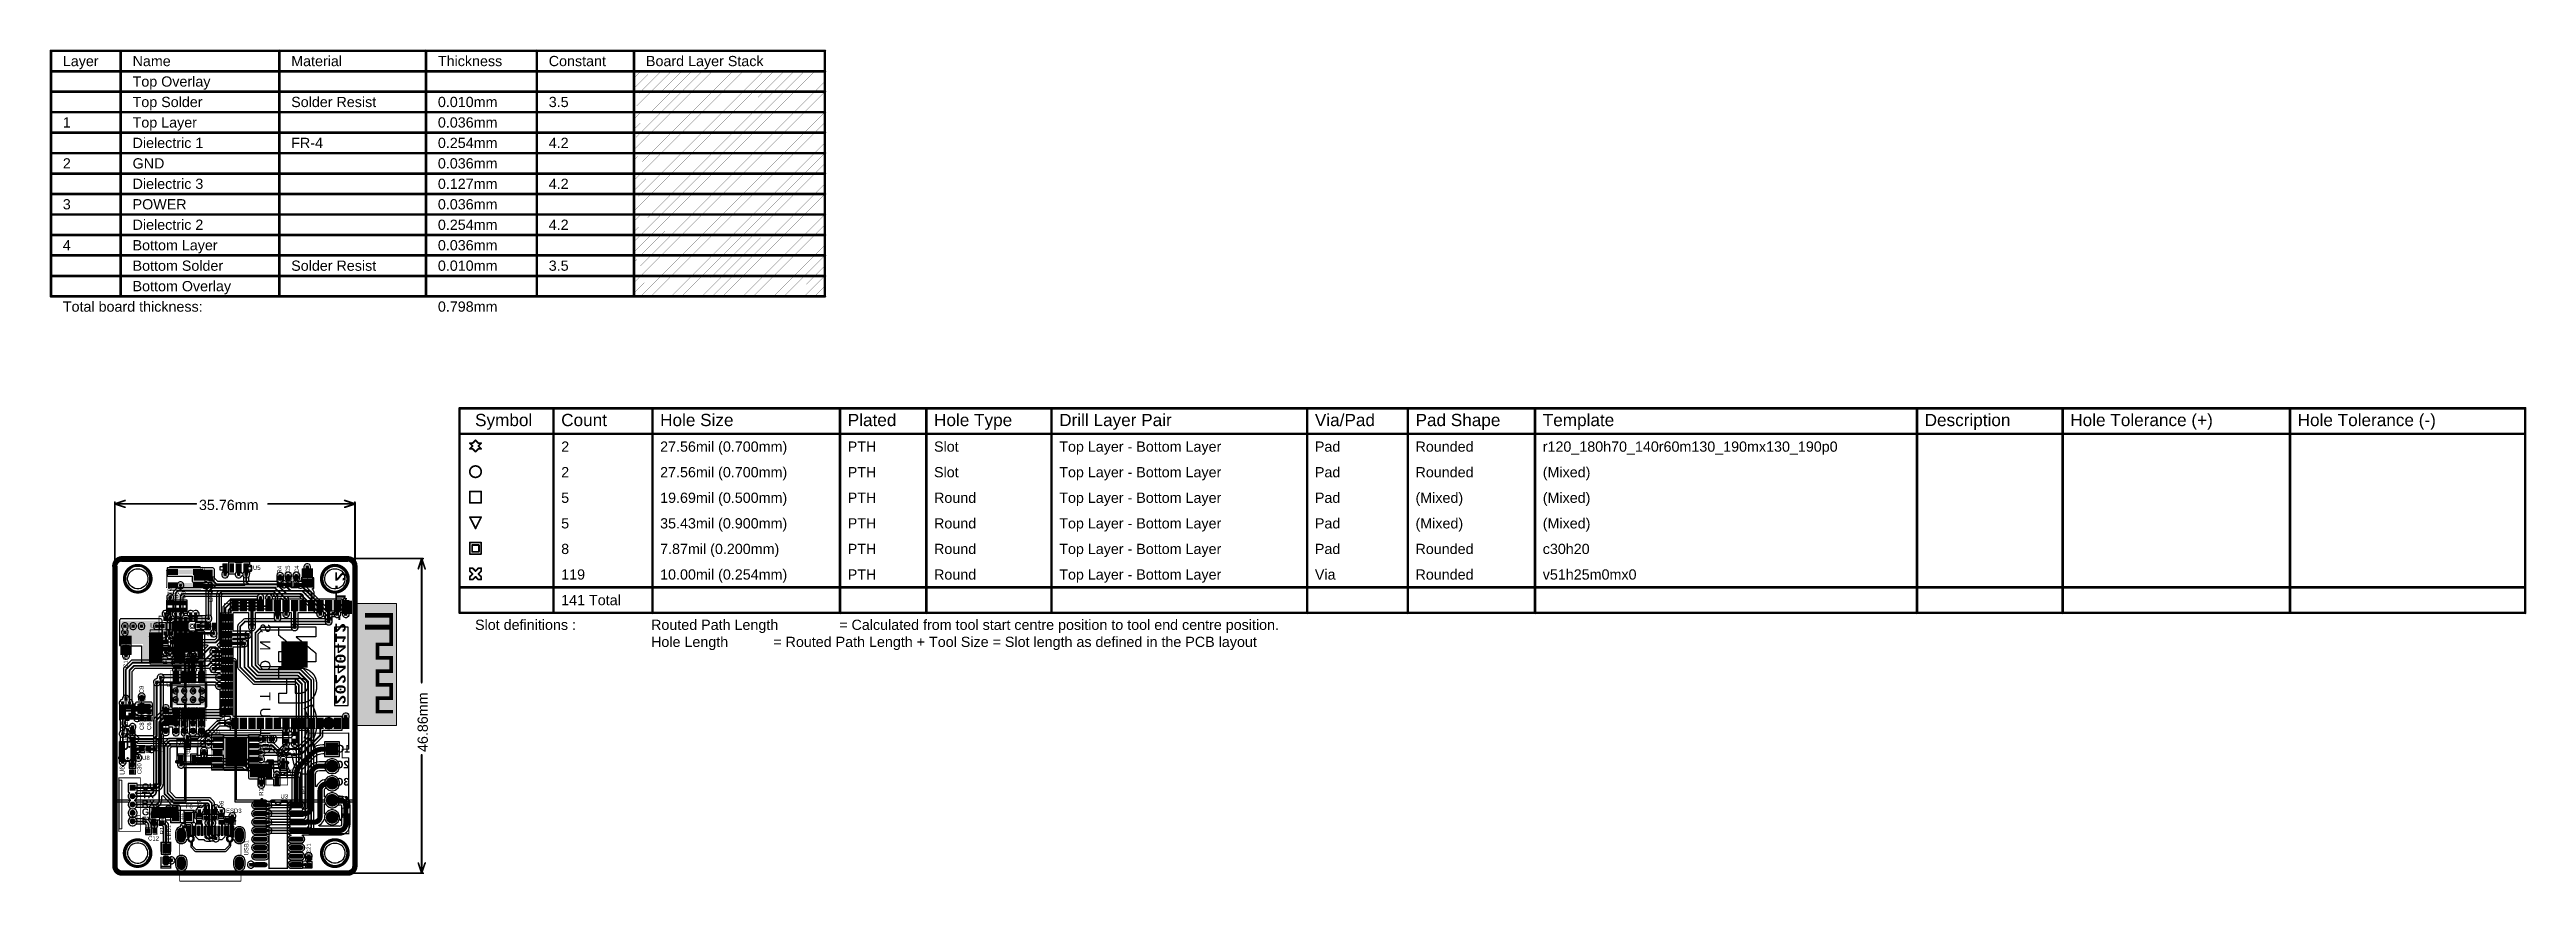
# Model space of a CAD drawing. Header units: inches. Extents: x -0.5 to 14, y -0.2 to 4.7.
import ezdxf

# ---------------------------------------------------------------- set-up
doc = ezdxf.new("R2010")
doc.units = ezdxf.units.IN
doc.header["$MEASUREMENT"] = 0
for name, color, linetype in [('Board_outline', 56, 'Continuous'), ('Bottom Layer', 5, 'Continuous'), ('Bottom Overlay', 54, 'Continuous'), ('Bottom Paste', 16, 'Continuous'), ('Bottom Solder', 6, 'Continuous'), ('Dimensions', 6, 'Continuous'), ('Drill Drawing', 1, 'Continuous'), ('GND', 16, 'Continuous'), ('Keep-Out Layer', 6, 'Continuous'), ('Mechanical 13', 56, 'Continuous'), ('Mechanical 15', 56, 'Continuous'), ('Mechanical 16', 56, 'Continuous'), ('Mechanical 4', 56, 'Continuous'), ('Mechanical 6', 56, 'Continuous'), ('Multi-Layer', 9, 'Continuous'), ('Pad Holes', 156, 'Continuous'), ('POWER', 76, 'Continuous'), ('Top Layer', 1, 'Continuous'), ('Top Overlay', 2, 'Continuous'), ('Top Paste', 8, 'Continuous'), ('Top Solder', 216, 'Continuous'), ('Via Holes', 16, 'Continuous')]:
    doc.layers.add(name, color=color, linetype=linetype)
doc.styles.add('Arial', font='', dxfattribs={"height": 0.2})
doc.styles.add('Arial_Bold', font='', dxfattribs={"height": 0.2})
doc.styles.add('Courier New_Bold', font='', dxfattribs={"height": 0.2})
doc.styles.get('Arial').set_extended_font_data('Arial')
doc.styles.get('Arial_Bold').set_extended_font_data('Arial', bold=True)
doc.styles.get('Courier New_Bold').set_extended_font_data('Courier New', bold=True)

msp = doc.modelspace()

# ---------------------------------------------------------------- texts
at = {"layer": 'Bottom Layer', "style": 'Courier New_Bold', "text_generation_flag": 2}
msp.add_text('20240412-V1.2', height=0.06, rotation=270, dxfattribs=at).set_placement((1.159, 0.87))
at = {"layer": 'Bottom Overlay', "text_generation_flag": 2}
for s, height, rotation, style, p in [('R15', 0.025, 270, 'Arial', (0.176, 1.491)), ('R7', 0.025, 270, 'Arial', (0.214, 1.491)), ('R9', 0.025, 270, 'Arial', (0.255, 1.491)), ('S', 0.06, 270, 'Arial', (0.718, 1.29)), ('R10', 0.025, 270, 'Arial', (0.148, 1.106)), ('R13', 0.025, 270, 'Arial', (0.194, 1.106)), ('C11', 0.025, 270, 'Arial', (0.239, 1.107)), ('R14', 0.025, 270, 'Arial', (0.283, 1.106)), ('N', 0.06, 270, 'Arial', (0.718, 1.188)), ('O', 0.06, 270, 'Arial', (0.718, 1.067)), ('I', 0.06, 270, 'Arial', (0.718, 0.996)), ('T', 0.06, 270, 'Arial', (0.718, 0.894)), ('U', 0.06, 270, 'Arial', (0.718, 0.793)), ('L', 0.06, 270, 'Arial', (0.718, 0.692)), ('O', 0.06, 270, 'Arial', (0.718, 0.58)), ('1C', 0.045, 360, 'Arial_Bold', (1.246, 0.59)), ('S', 0.06, 270, 'Arial', (0.718, 0.469)), ('3C', 0.045, 360, 'Arial_Bold', (1.241, 0.396)), ('2C', 0.045, 360, 'Arial_Bold', (1.241, 0.497)), ('4C', 0.045, 360, 'Arial_Bold', (1.247, 0.29)), ('5V', 0.045, 360, 'Arial_Bold', (1.246, 0.189))]:
    msp.add_text(s, height=height, rotation=rotation, dxfattribs=dict(at, style=style)).set_placement(p)
at = {"layer": 'Bottom Overlay', "style": 'Arial', "text_generation_flag": 2}
for s, p in [('U1', (0.108, 1.268)), ('C7', (0.446, 1.271))]:
    msp.add_text(s, height=0.025, dxfattribs=at).set_placement(p)
at = {"layer": 'Dimensions', "style": 'Arial'}
for s, p in [('Layer', (-0.439, 4.615)), ('Name', (-0.03, 4.615)), ('Material', (0.9, 4.615)), ('Thickness', (1.76, 4.615)), ('Constant', (2.41, 4.615)), ('Board Layer Stack', (2.98, 4.615)), ('Top Overlay', (-0.03, 4.495)), ('Top Solder', (-0.03, 4.375)), ('Solder Resist', (0.9, 4.375)), ('0.010mm', (1.76, 4.375)), ('3.5', (2.41, 4.375)), ('1', (-0.439, 4.255)), ('Top Layer', (-0.03, 4.255)), ('0.036mm', (1.76, 4.255)), ('2', (-0.439, 4.015)), ('GND', (-0.03, 4.015)), ('Dielectric 1', (-0.03, 4.135)), ('FR-4', (0.9, 4.135)), ('0.254mm', (1.76, 4.135)), ('0.036mm', (1.76, 4.015)), ('4.2', (2.41, 4.135)), ('Dielectric 3', (-0.03, 3.895)), ('0.127mm', (1.76, 3.895)), ('4.2', (2.41, 3.895)), ('3', (-0.439, 3.775)), ('POWER', (-0.03, 3.775)), ('0.036mm', (1.76, 3.775)), ('Dielectric 2', (-0.03, 3.655)), ('0.254mm', (1.76, 3.655)), ('4.2', (2.41, 3.655)), ('4', (-0.439, 3.535)), ('Bottom Layer', (-0.03, 3.535)), ('0.036mm', (1.76, 3.535)), ('Bottom Solder', (-0.03, 3.415)), ('Bottom Overlay', (-0.03, 3.295)), ('Solder Resist', (0.9, 3.415)), ('0.010mm', (1.76, 3.415)), ('3.5', (2.41, 3.415)), ('Total board thickness:', (-0.439, 3.175)), ('0.798mm', (1.76, 3.175)), ('35.76mm', (0.359, 2.012))]:
    msp.add_text(s, height=0.06, dxfattribs=at).set_placement(p)
msp.add_text('46.86mm', height=0.06, rotation=90, dxfattribs=at).set_placement((1.701, 0.593))
at = {"layer": 'Drill Drawing', "style": 'Arial'}
for s, height, p in [('Symbol', 0.072, (1.978, 2.504)), ('Count', 0.072, (2.483, 2.504)), ('Hole Size', 0.072, (3.063, 2.504)), ('Plated', 0.072, (4.163, 2.504)), ('Hole Type', 0.072, (4.669, 2.504)), ('Drill Layer Pair', 0.072, (5.403, 2.504)), ('Via/Pad', 0.072, (6.902, 2.504)), ('Pad Shape', 0.072, (7.492, 2.504)), ('Template', 0.072, (8.238, 2.504)), ('Description', 0.072, (10.477, 2.504)), ('Hole Tolerance (+)', 0.072, (11.331, 2.504)), ('Hole Tolerance (-)', 0.072, (12.664, 2.504)), ('2', 0.06, (2.483, 2.354)), ('27.56mil (0.700mm)', 0.06, (3.063, 2.354)), ('PTH', 0.06, (4.163, 2.354)), ('Slot', 0.06, (4.669, 2.354)), ('Top Layer - Bottom Layer', 0.06, (5.403, 2.354)), ('Pad', 0.06, (6.902, 2.354)), ('Rounded', 0.06, (7.492, 2.354)), ('r120_180h70_140r60m130_190mx130_190p0', 0.06, (8.238, 2.354)), ('2', 0.06, (2.483, 2.204)), ('27.56mil (0.700mm)', 0.06, (3.063, 2.204)), ('PTH', 0.06, (4.163, 2.204)), ('Slot', 0.06, (4.669, 2.204)), ('Top Layer - Bottom Layer', 0.06, (5.403, 2.204)), ('Pad', 0.06, (6.902, 2.204)), ('Rounded', 0.06, (7.492, 2.204)), ('(Mixed)', 0.06, (8.238, 2.204)), ('5', 0.06, (2.483, 2.054)), ('19.69mil (0.500mm)', 0.06, (3.063, 2.054)), ('PTH', 0.06, (4.163, 2.054)), ('Round', 0.06, (4.669, 2.054)), ('Top Layer - Bottom Layer', 0.06, (5.403, 2.054)), ('Pad', 0.06, (6.902, 2.054)), ('(Mixed)', 0.06, (7.492, 2.054)), ('(Mixed)', 0.06, (8.238, 2.054)), ('5', 0.06, (2.483, 1.904)), ('35.43mil (0.900mm)', 0.06, (3.063, 1.904)), ('PTH', 0.06, (4.163, 1.904)), ('Round', 0.06, (4.669, 1.904)), ('Top Layer - Bottom Layer', 0.06, (5.403, 1.904)), ('Pad', 0.06, (6.902, 1.904)), ('(Mixed)', 0.06, (7.492, 1.904)), ('(Mixed)', 0.06, (8.238, 1.904)), ('8', 0.06, (2.483, 1.754)), ('7.87mil (0.200mm)', 0.06, (3.063, 1.754)), ('PTH', 0.06, (4.163, 1.754)), ('Round', 0.06, (4.669, 1.754)), ('Top Layer - Bottom Layer', 0.06, (5.403, 1.754)), ('Pad', 0.06, (6.902, 1.754)), ('Rounded', 0.06, (7.492, 1.754)), ('c30h20', 0.06, (8.238, 1.754)), ('119', 0.06, (2.483, 1.604)), ('10.00mil (0.254mm)', 0.06, (3.063, 1.604)), ('PTH', 0.06, (4.163, 1.604)), ('Round', 0.06, (4.669, 1.604)), ('Top Layer - Bottom Layer', 0.06, (5.403, 1.604)), ('Via', 0.06, (6.902, 1.604)), ('Rounded', 0.06, (7.492, 1.604)), ('v51h25m0mx0', 0.06, (8.238, 1.604)), ('141 Total', 0.06, (2.483, 1.454)), ('Slot definitions :', 0.06, (1.978, 1.309)), ('Routed Path Length', 0.06, (3.01, 1.309)), ('= Calculated from tool start centre position to tool end centre position.', 0.06, (4.113, 1.309)), ('Hole Length', 0.06, (3.01, 1.209)), (' = Routed Path Length + Tool Size = Slot length as defined in the PCB layout', 0.06, (3.703, 1.209))]:
    msp.add_text(s, height=height, dxfattribs=at).set_placement(p)
at = {"layer": 'Top Overlay', "style": 'Arial'}
for s, p in [('U5', (0.676, 1.661)), ('KEY1', (0.19, 1.501)), ('L2', (0.073, 1.324)), ('U', (0.168, 0.976)), ('U4', (-0.1, 0.748)), ('C31', (0.094, 0.596)), ('Q2', (0.228, 0.64)), ('J1', (0.452, 0.698)), ('C20', (0.727, 0.615)), ('U8', (0.026, 0.546)), ('U3', (0.837, 0.32)), ('F6', (0.282, 0.262)), ('ESD3', (0.518, 0.236)), ('C12', (0.061, 0.074))]:
    msp.add_text(s, height=0.025, dxfattribs=at).set_placement(p)
at = {"layer": 'Top Overlay'}
for s, height, rotation, style, p in [('R4', 0.025, 90, 'Arial', (0.844, 1.64)), ('C5', 0.025, 90, 'Arial', (0.893, 1.642)), ('C4', 0.025, 90, 'Arial', (0.945, 1.642)), ('C10', 0.025, 90, 'Arial', (0.442, 1.472)), ('C3', 0.025, 90, 'Arial', (1.008, 1.504)), ('C14', 0.025, 90, 'Arial', (0.334, 1.178)), ('C27', 0.025, 90, 'Arial', (0.386, 1.178)), ('C17', 0.025, 90, 'Arial', (-0.058, 1.086)), ('C9', 0.025, 90, 'Arial', (0.035, 0.937)), ('C8', 0.025, 90, 'Arial', (0.036, 0.722)), ('C6', 0.025, 90, 'Arial', (0.079, 0.722)), ('U2', 0.025, 90, 'Arial', (0.488, 0.75)), ('R25', 0.025, 90, 'Arial', (-0.062, 0.662)), ('R8', 0.025, 90, 'Arial', (0.4, 0.613)), ('R26', 0.025, 90, 'Arial', (0.884, 0.567)), ('R27', 0.025, 90, 'Arial', (0.934, 0.567)), ('U6', 0.03, 90, 'Arial', (-0.076, 0.458)), ('C30', 0.025, 90, 'Arial', (0.022, 0.463)), ('Q1', 0.025, 90, 'Arial', (0.919, 0.45)), ('TX', 0.04, 360, 'Arial_Bold', (0.024, 0.321)), ('OUT', 0.04, 360, 'Arial_Bold', (0.024, 0.369)), ('RX', 0.04, 360, 'Arial_Bold', (0.024, 0.272)), ('C2', 0.025, 90, 'Arial', (0.111, 0.248)), ('R5', 0.025, 90, 'Arial', (0.373, 0.263)), ('R6', 0.025, 90, 'Arial', (0.504, 0.263)), ('R11', 0.025, 90, 'Arial', (0.736, 0.336)), ('JP1', 0.025, 90, 'Arial', (0.983, 0.337)), ('G', 0.04, 360, 'Arial_Bold', (0.024, 0.222)), ('5V', 0.04, 360, 'Arial_Bold', (0.024, 0.173)), ('R1', 0.025, 90, 'Arial', (0.155, 0.11)), ('LED1', 0.025, 90, 'Arial', (0.196, 0.078)), ('USB1', 0.025, 90, 'Arial', (0.649, -0.014)), ('C21', 0.025, 90, 'Arial', (1.015, -0.006))]:
    msp.add_text(s, height=height, rotation=rotation, dxfattribs=dict(at, style=style)).set_placement(p)

# ---------------------------------------------------------------- blocks, each defined once
blk = doc.blocks.new('ZX_MX1_25_5PZZ_1')
at = {"layer": 'Bottom Layer'}
blk.add_hatch(color=5, dxfattribs=at).paths.add_polyline_path([(-0.114, 0.016), (-0.083, 0.016), (-0.083, -0.016), (-0.114, -0.016)])
h = blk.add_hatch(color=5, dxfattribs=at)
edge = h.paths.add_edge_path()
edge.add_arc((-0.049, 0), 0.0157, 0, 360)
h = blk.add_hatch(color=5, dxfattribs=at)
edge = h.paths.add_edge_path()
edge.add_arc((0, 0), 0.0157, 0, 360)
h = blk.add_hatch(color=5, dxfattribs=at)
edge = h.paths.add_edge_path()
edge.add_arc((0.049, 0), 0.0157, 0, 360)
h = blk.add_hatch(color=5, dxfattribs=at)
edge = h.paths.add_edge_path()
edge.add_arc((0.098, 0), 0.0157, 0, 360)
at = {"layer": 'Bottom Solder'}
blk.add_hatch(color=6, dxfattribs=at).paths.add_polyline_path([(-0.116, 0.018), (-0.081, 0.018), (-0.081, -0.018), (-0.116, -0.018)])
h = blk.add_hatch(color=6, dxfattribs=at)
edge = h.paths.add_edge_path()
edge.add_arc((-0.049, 0), 0.0177, 0, 360)
h = blk.add_hatch(color=6, dxfattribs=at)
edge = h.paths.add_edge_path()
edge.add_arc((0, 0), 0.0177, 0, 360)
h = blk.add_hatch(color=6, dxfattribs=at)
edge = h.paths.add_edge_path()
edge.add_arc((0.049, 0), 0.0177, 0, 360)
h = blk.add_hatch(color=6, dxfattribs=at)
edge = h.paths.add_edge_path()
edge.add_arc((0.098, 0), 0.0177, 0, 360)
at = {"layer": 'GND'}
blk.add_hatch(color=16, dxfattribs=at).paths.add_polyline_path([(-0.114, 0.016), (-0.083, 0.016), (-0.083, -0.016), (-0.114, -0.016)])
h = blk.add_hatch(color=16, dxfattribs=at)
edge = h.paths.add_edge_path()
edge.add_arc((-0.049, 0), 0.0157, 0, 360)
h = blk.add_hatch(color=16, dxfattribs=at)
edge = h.paths.add_edge_path()
edge.add_arc((0, 0), 0.0157, 0, 360)
h = blk.add_hatch(color=16, dxfattribs=at)
edge = h.paths.add_edge_path()
edge.add_arc((0.049, 0), 0.0157, 0, 360)
h = blk.add_hatch(color=16, dxfattribs=at)
edge = h.paths.add_edge_path()
edge.add_arc((0.098, 0), 0.0157, 0, 360)
at = {"layer": 'Multi-Layer'}
blk.add_hatch(color=9, dxfattribs=at).paths.add_polyline_path([(-0.114, 0.016), (-0.083, 0.016), (-0.083, -0.016), (-0.114, -0.016)])
h = blk.add_hatch(color=9, dxfattribs=at)
edge = h.paths.add_edge_path()
edge.add_arc((-0.049, 0), 0.0157, 0, 360)
h = blk.add_hatch(color=9, dxfattribs=at)
edge = h.paths.add_edge_path()
edge.add_arc((0, 0), 0.0157, 0, 360)
h = blk.add_hatch(color=9, dxfattribs=at)
edge = h.paths.add_edge_path()
edge.add_arc((0.049, 0), 0.0157, 0, 360)
h = blk.add_hatch(color=9, dxfattribs=at)
edge = h.paths.add_edge_path()
edge.add_arc((0.098, 0), 0.0157, 0, 360)
at = {"layer": 'Pad Holes'}
h = blk.add_hatch(color=7, dxfattribs=at)
edge = h.paths.add_edge_path()
edge.add_arc((-0.098, 0), 0.00984, 0, 360)
h = blk.add_hatch(color=7, dxfattribs=at)
edge = h.paths.add_edge_path()
edge.add_arc((-0.049, 0), 0.00984, 0, 360)
h = blk.add_hatch(color=7, dxfattribs=at)
edge = h.paths.add_edge_path()
edge.add_arc((0, 0), 0.00984, 0, 360)
h = blk.add_hatch(color=7, dxfattribs=at)
edge = h.paths.add_edge_path()
edge.add_arc((0.049, 0), 0.00984, 0, 360)
h = blk.add_hatch(color=7, dxfattribs=at)
edge = h.paths.add_edge_path()
edge.add_arc((0.098, 0), 0.00984, 0, 360)
at = {"layer": 'POWER'}
blk.add_hatch(color=76, dxfattribs=at).paths.add_polyline_path([(-0.114, 0.016), (-0.083, 0.016), (-0.083, -0.016), (-0.114, -0.016)])
h = blk.add_hatch(color=76, dxfattribs=at)
edge = h.paths.add_edge_path()
edge.add_arc((-0.049, 0), 0.0157, 0, 360)
h = blk.add_hatch(color=76, dxfattribs=at)
edge = h.paths.add_edge_path()
edge.add_arc((0, 0), 0.0157, 0, 360)
h = blk.add_hatch(color=76, dxfattribs=at)
edge = h.paths.add_edge_path()
edge.add_arc((0.049, 0), 0.0157, 0, 360)
h = blk.add_hatch(color=76, dxfattribs=at)
edge = h.paths.add_edge_path()
edge.add_arc((0.098, 0), 0.0157, 0, 360)
at = {"layer": 'Top Layer'}
blk.add_hatch(color=1, dxfattribs=at).paths.add_polyline_path([(-0.114, 0.016), (-0.083, 0.016), (-0.083, -0.016), (-0.114, -0.016)])
h = blk.add_hatch(color=1, dxfattribs=at)
edge = h.paths.add_edge_path()
edge.add_arc((-0.049, 0), 0.0157, 0, 360)
h = blk.add_hatch(color=1, dxfattribs=at)
edge = h.paths.add_edge_path()
edge.add_arc((0, 0), 0.0157, 0, 360)
h = blk.add_hatch(color=1, dxfattribs=at)
edge = h.paths.add_edge_path()
edge.add_arc((0.049, 0), 0.0157, 0, 360)
h = blk.add_hatch(color=1, dxfattribs=at)
edge = h.paths.add_edge_path()
edge.add_arc((0.098, 0), 0.0157, 0, 360)
at = {"layer": 'Top Solder'}
blk.add_hatch(color=216, dxfattribs=at).paths.add_polyline_path([(-0.116, 0.018), (-0.081, 0.018), (-0.081, -0.018), (-0.116, -0.018)])
h = blk.add_hatch(color=216, dxfattribs=at)
edge = h.paths.add_edge_path()
edge.add_arc((-0.049, 0), 0.0177, 0, 360)
h = blk.add_hatch(color=216, dxfattribs=at)
edge = h.paths.add_edge_path()
edge.add_arc((0, 0), 0.0177, 0, 360)
h = blk.add_hatch(color=216, dxfattribs=at)
edge = h.paths.add_edge_path()
edge.add_arc((0.049, 0), 0.0177, 0, 360)
h = blk.add_hatch(color=216, dxfattribs=at)
edge = h.paths.add_edge_path()
edge.add_arc((0.098, 0), 0.0177, 0, 360)
at = {"layer": 'Top Overlay'}
for points in [[(-0.157, -0.081, 0.005, 0.005, 0), (-0.157, 0.045, 0.005, 0.005, 0)], [(0.157, 0.045, 0.005, 0.005, 0), (-0.157, 0.045, 0.005, 0.005, 0)], [(-0.082, 0.026, 0.005, 0.005, 0), (-0.082, 0.045, 0.005, 0.005, 0)], [(-0.066, 0.045, 0.005, 0.005, 0), (-0.082, 0.045, 0.005, 0.005, 0)], [(-0.066, 0.026, 0.005, 0.005, 0), (-0.082, 0.026, 0.005, 0.005, 0)], [(-0.066, 0.026, 0.005, 0.005, 0), (-0.066, 0.045, 0.005, 0.005, 0)], [(0.065, 0.026, 0.005, 0.005, 0), (0.065, 0.045, 0.005, 0.005, 0)], [(0.081, 0.045, 0.005, 0.005, 0), (0.065, 0.045, 0.005, 0.005, 0)], [(0.081, 0.026, 0.005, 0.005, 0), (0.065, 0.026, 0.005, 0.005, 0)], [(0.081, 0.026, 0.005, 0.005, 0), (0.081, 0.045, 0.005, 0.005, 0)], [(0.157, -0.081, 0.005, 0.005, 0), (0.157, 0.045, 0.005, 0.005, 0)], [(0.157, -0.081, 0.005, 0.005, 0), (-0.157, -0.081, 0.005, 0.005, 0)], [(-0.143, -0.079, 0.005, 0.005, 0), (-0.143, -0.063, 0.005, 0.005, 0)], [(0.142, -0.063, 0.005, 0.005, 0), (-0.143, -0.063, 0.005, 0.005, 0)], [(0.142, -0.079, 0.005, 0.005, 0), (-0.143, -0.079, 0.005, 0.005, 0)], [(0.142, -0.079, 0.005, 0.005, 0), (0.142, -0.063, 0.005, 0.005, 0)]]:
    blk.add_lwpolyline(points, format="xyseb", dxfattribs=at)
for points in [[(-0.159, 0.045, 0.0025, 0.0025, 1), (-0.156, 0.045, 0.0025, 0.0025, 1)], [(-0.159, 0.045, 0.0025, 0.0025, 1), (-0.156, 0.045, 0.0025, 0.0025, 1)], [(-0.083, 0.045, 0.0025, 0.0025, 1), (-0.08, 0.045, 0.0025, 0.0025, 1)], [(-0.083, 0.045, 0.0025, 0.0025, 1), (-0.08, 0.045, 0.0025, 0.0025, 1)], [(-0.083, 0.026, 0.0025, 0.0025, 1), (-0.08, 0.026, 0.0025, 0.0025, 1)], [(-0.083, 0.026, 0.0025, 0.0025, 1), (-0.08, 0.026, 0.0025, 0.0025, 1)], [(-0.067, 0.045, 0.0025, 0.0025, 1), (-0.065, 0.045, 0.0025, 0.0025, 1)], [(-0.067, 0.045, 0.0025, 0.0025, 1), (-0.065, 0.045, 0.0025, 0.0025, 1)], [(-0.067, 0.026, 0.0025, 0.0025, 1), (-0.065, 0.026, 0.0025, 0.0025, 1)], [(-0.067, 0.026, 0.0025, 0.0025, 1), (-0.065, 0.026, 0.0025, 0.0025, 1)], [(0.064, 0.045, 0.0025, 0.0025, 1), (0.066, 0.045, 0.0025, 0.0025, 1)], [(0.064, 0.045, 0.0025, 0.0025, 1), (0.066, 0.045, 0.0025, 0.0025, 1)], [(0.064, 0.026, 0.0025, 0.0025, 1), (0.066, 0.026, 0.0025, 0.0025, 1)], [(0.064, 0.026, 0.0025, 0.0025, 1), (0.066, 0.026, 0.0025, 0.0025, 1)], [(0.079, 0.045, 0.0025, 0.0025, 1), (0.082, 0.045, 0.0025, 0.0025, 1)], [(0.079, 0.045, 0.0025, 0.0025, 1), (0.082, 0.045, 0.0025, 0.0025, 1)], [(0.079, 0.026, 0.0025, 0.0025, 1), (0.082, 0.026, 0.0025, 0.0025, 1)], [(0.079, 0.026, 0.0025, 0.0025, 1), (0.082, 0.026, 0.0025, 0.0025, 1)], [(0.156, 0.045, 0.0025, 0.0025, 1), (0.159, 0.045, 0.0025, 0.0025, 1)], [(0.156, 0.045, 0.0025, 0.0025, 1), (0.159, 0.045, 0.0025, 0.0025, 1)], [(-0.159, -0.081, 0.0025, 0.0025, 1), (-0.156, -0.081, 0.0025, 0.0025, 1)], [(-0.159, -0.081, 0.0025, 0.0025, 1), (-0.156, -0.081, 0.0025, 0.0025, 1)], [(-0.144, -0.063, 0.0025, 0.0025, 1), (-0.141, -0.063, 0.0025, 0.0025, 1)], [(-0.144, -0.063, 0.0025, 0.0025, 1), (-0.141, -0.063, 0.0025, 0.0025, 1)], [(-0.144, -0.079, 0.0025, 0.0025, 1), (-0.141, -0.079, 0.0025, 0.0025, 1)], [(-0.144, -0.079, 0.0025, 0.0025, 1), (-0.141, -0.079, 0.0025, 0.0025, 1)], [(0.14, -0.063, 0.0025, 0.0025, 1), (0.143, -0.063, 0.0025, 0.0025, 1)], [(0.14, -0.063, 0.0025, 0.0025, 1), (0.143, -0.063, 0.0025, 0.0025, 1)], [(0.14, -0.079, 0.0025, 0.0025, 1), (0.143, -0.079, 0.0025, 0.0025, 1)], [(0.14, -0.079, 0.0025, 0.0025, 1), (0.143, -0.079, 0.0025, 0.0025, 1)], [(0.156, -0.081, 0.0025, 0.0025, 1), (0.159, -0.081, 0.0025, 0.0025, 1)], [(0.156, -0.081, 0.0025, 0.0025, 1), (0.159, -0.081, 0.0025, 0.0025, 1)]]:
    blk.add_lwpolyline(points, format="xyseb", close=True, dxfattribs=at)
blk = doc.blocks.new('C_0402_L_2')
at = {"layer": 'Top Layer'}
for points in [[(-0.026, 0.01), (-0.01, 0.01), (-0.01, -0.01), (-0.026, -0.01)], [(0.01, 0.01), (0.026, 0.01), (0.026, -0.01), (0.01, -0.01)]]:
    blk.add_hatch(color=1, dxfattribs=at).paths.add_polyline_path(points)
at = {"layer": 'Top Paste'}
for points in [[(-0.026, 0.01), (-0.01, 0.01), (-0.01, -0.01), (-0.026, -0.01)], [(0.01, 0.01), (0.026, 0.01), (0.026, -0.01), (0.01, -0.01)]]:
    blk.add_hatch(color=8, dxfattribs=at).paths.add_polyline_path(points)
at = {"layer": 'Top Solder'}
for points in [[(-0.03, 0.014), (-0.006, 0.014), (-0.006, -0.014), (-0.03, -0.014)], [(0.006, 0.014), (0.03, 0.014), (0.03, -0.014), (0.006, -0.014)]]:
    blk.add_hatch(color=216, dxfattribs=at).paths.add_polyline_path(points)
at = {"layer": 'Top Overlay'}
for points in [[(-0.033, -0.018, 0.006, 0.006, 0), (-0.033, 0.018, 0.006, 0.006, 0)], [(-0.033, 0.018, 0.006, 0.006, 0), (-0.01, 0.018, 0.006, 0.006, 0)], [(0, -0.006, 0.006, 0.006, 0), (0, 0.006, 0.006, 0.006, 0)], [(0.01, 0.018, 0.006, 0.006, 0), (0.033, 0.018, 0.006, 0.006, 0)], [(0.033, -0.018, 0.006, 0.006, 0), (0.033, 0.018, 0.006, 0.006, 0)], [(-0.033, -0.018, 0.006, 0.006, 0), (-0.033, -0.018, 0.006, 0.006, 0)], [(-0.033, -0.018, 0.006, 0.006, 0), (-0.01, -0.018, 0.006, 0.006, 0)], [(0.01, -0.018, 0.006, 0.006, 0), (0.033, -0.018, 0.006, 0.006, 0)]]:
    blk.add_lwpolyline(points, format="xyseb", dxfattribs=at)
for points in [[(-0.035, 0.018, 0.003, 0.003, 1), (-0.032, 0.018, 0.003, 0.003, 1)], [(-0.035, 0.018, 0.003, 0.003, 1), (-0.032, 0.018, 0.003, 0.003, 1)], [(-0.011, 0.018, 0.003, 0.003, 1), (-0.008, 0.018, 0.003, 0.003, 1)], [(-0.001, 0.006, 0.003, 0.003, 1), (0.002, 0.006, 0.003, 0.003, 1)], [(0.009, 0.018, 0.003, 0.003, 1), (0.012, 0.018, 0.003, 0.003, 1)], [(0.032, 0.018, 0.003, 0.003, 1), (0.035, 0.018, 0.003, 0.003, 1)], [(0.032, 0.018, 0.003, 0.003, 1), (0.035, 0.018, 0.003, 0.003, 1)], [(-0.035, -0.018, 0.003, 0.003, 1), (-0.032, -0.018, 0.003, 0.003, 1)], [(-0.035, -0.018, 0.003, 0.003, 1), (-0.032, -0.018, 0.003, 0.003, 1)], [(-0.035, -0.018, 0.003, 0.003, 1), (-0.032, -0.018, 0.003, 0.003, 1)], [(-0.035, -0.018, 0.003, 0.003, 1), (-0.032, -0.018, 0.003, 0.003, 1)], [(-0.011, -0.018, 0.003, 0.003, 1), (-0.008, -0.018, 0.003, 0.003, 1)], [(-0.001, -0.006, 0.003, 0.003, 1), (0.002, -0.006, 0.003, 0.003, 1)], [(0.009, -0.018, 0.003, 0.003, 1), (0.012, -0.018, 0.003, 0.003, 1)], [(0.032, -0.018, 0.003, 0.003, 1), (0.035, -0.018, 0.003, 0.003, 1)], [(0.032, -0.018, 0.003, 0.003, 1), (0.035, -0.018, 0.003, 0.003, 1)]]:
    blk.add_lwpolyline(points, format="xyseb", close=True, dxfattribs=at)
blk = doc.blocks.new('R___0402_B_3')
at = {"layer": 'Bottom Layer'}
for points in [[(-0.01, 0.013), (-0.01, -0.013), (-0.028, -0.013), (-0.028, 0.013)], [(0.028, 0.013), (0.028, -0.013), (0.009, -0.013), (0.009, 0.013)]]:
    blk.add_hatch(color=5, dxfattribs=at).paths.add_polyline_path(points)
at = {"layer": 'Bottom Paste'}
for points in [[(-0.01, 0.013), (-0.01, -0.013), (-0.028, -0.013), (-0.028, 0.013)], [(0.028, 0.013), (0.028, -0.013), (0.009, -0.013), (0.009, 0.013)]]:
    blk.add_hatch(color=16, dxfattribs=at).paths.add_polyline_path(points)
at = {"layer": 'Bottom Solder'}
for points in [[(-0.007, 0.015), (-0.007, -0.015), (-0.03, -0.015), (-0.03, 0.015)], [(0.03, 0.015), (0.03, -0.015), (0.007, -0.015), (0.007, 0.015)]]:
    blk.add_hatch(color=6, dxfattribs=at).paths.add_polyline_path(points)
at = {"layer": 'Bottom Overlay'}
for points in [[(-0.032, 0.016, 0.0025, 0.0025, 1), (-0.03, 0.016, 0.0025, 0.0025, 1)], [(-0.032, 0.016, 0.0025, 0.0025, 1), (-0.03, 0.016, 0.0025, 0.0025, 1)], [(-0.032, 0.017, 0.0000635, 0.0000635, 1), (-0.032, 0.017, 0.0000635, 0.0000635, 1)], [(0.03, 0.016, 0.0025, 0.0025, 1), (0.032, 0.016, 0.0025, 0.0025, 1)], [(0.03, 0.016, 0.0025, 0.0025, 1), (0.032, 0.016, 0.0025, 0.0025, 1)], [(0.032, 0.017, 0.0000635, 0.0000635, 1), (0.032, 0.017, 0.0000635, 0.0000635, 1)], [(-0.032, -0.016, 0.0025, 0.0025, 1), (-0.03, -0.016, 0.0025, 0.0025, 1)], [(-0.032, -0.016, 0.0025, 0.0025, 1), (-0.03, -0.016, 0.0025, 0.0025, 1)], [(0.03, -0.016, 0.0025, 0.0025, 1), (0.032, -0.016, 0.0025, 0.0025, 1)], [(0.03, -0.016, 0.0025, 0.0025, 1), (0.032, -0.016, 0.0025, 0.0025, 1)]]:
    blk.add_lwpolyline(points, format="xyseb", close=True, dxfattribs=at)
for points in [[(-0.031, 0.016, 0.005, 0.005, 0), (0.031, 0.016, 0.005, 0.005, 0)], [(-0.031, 0.016, 0.005, 0.005, 0), (-0.031, -0.016, 0.005, 0.005, 0)], [(-0.032, 0.017, 0.000127, 0.000127, 0), (0.032, 0.017, 0.000127, 0.000127, 0)], [(0.031, 0.016, 0.005, 0.005, 0), (0.031, -0.016, 0.005, 0.005, 0)], [(-0.031, -0.016, 0.005, 0.005, 0), (0.031, -0.016, 0.005, 0.005, 0)]]:
    blk.add_lwpolyline(points, format="xyseb", dxfattribs=at)
blk = doc.blocks.new('R___0402_B_4')
at = {"layer": 'Bottom Layer'}
for points in [[(-0.01, 0.013), (-0.01, -0.013), (-0.028, -0.013), (-0.028, 0.013)], [(0.028, 0.013), (0.028, -0.013), (0.01, -0.013), (0.01, 0.013)]]:
    blk.add_hatch(color=5, dxfattribs=at).paths.add_polyline_path(points)
at = {"layer": 'Bottom Paste'}
for points in [[(-0.01, 0.013), (-0.01, -0.013), (-0.028, -0.013), (-0.028, 0.013)], [(0.028, 0.013), (0.028, -0.013), (0.01, -0.013), (0.01, 0.013)]]:
    blk.add_hatch(color=16, dxfattribs=at).paths.add_polyline_path(points)
at = {"layer": 'Bottom Solder'}
for points in [[(-0.007, 0.015), (-0.007, -0.015), (-0.03, -0.015), (-0.03, 0.015)], [(0.03, 0.015), (0.03, -0.015), (0.007, -0.015), (0.007, 0.015)]]:
    blk.add_hatch(color=6, dxfattribs=at).paths.add_polyline_path(points)
at = {"layer": 'Bottom Overlay'}
for points in [[(-0.032, 0.016, 0.0025, 0.0025, 1), (-0.03, 0.016, 0.0025, 0.0025, 1)], [(-0.032, 0.016, 0.0025, 0.0025, 1), (-0.03, 0.016, 0.0025, 0.0025, 1)], [(-0.032, 0.017, 0.0000635, 0.0000635, 1), (-0.032, 0.017, 0.0000635, 0.0000635, 1)], [(0.03, 0.016, 0.0025, 0.0025, 1), (0.032, 0.016, 0.0025, 0.0025, 1)], [(0.03, 0.016, 0.0025, 0.0025, 1), (0.032, 0.016, 0.0025, 0.0025, 1)], [(0.032, 0.017, 0.0000635, 0.0000635, 1), (0.032, 0.017, 0.0000635, 0.0000635, 1)], [(-0.032, -0.016, 0.0025, 0.0025, 1), (-0.03, -0.016, 0.0025, 0.0025, 1)], [(-0.032, -0.016, 0.0025, 0.0025, 1), (-0.03, -0.016, 0.0025, 0.0025, 1)], [(0.03, -0.016, 0.0025, 0.0025, 1), (0.032, -0.016, 0.0025, 0.0025, 1)], [(0.03, -0.016, 0.0025, 0.0025, 1), (0.032, -0.016, 0.0025, 0.0025, 1)]]:
    blk.add_lwpolyline(points, format="xyseb", close=True, dxfattribs=at)
for points in [[(0.031, 0.016, 0.005, 0.005, 0), (-0.031, 0.016, 0.005, 0.005, 0)], [(-0.031, -0.016, 0.005, 0.005, 0), (-0.031, 0.016, 0.005, 0.005, 0)], [(0.032, 0.017, 0.000127, 0.000127, 0), (-0.032, 0.017, 0.000127, 0.000127, 0)], [(0.031, -0.016, 0.005, 0.005, 0), (0.031, 0.016, 0.005, 0.005, 0)], [(0.031, -0.016, 0.005, 0.005, 0), (-0.031, -0.016, 0.005, 0.005, 0)]]:
    blk.add_lwpolyline(points, format="xyseb", dxfattribs=at)
blk = doc.blocks.new('R___0402_B_5')
at = {"layer": 'Bottom Layer'}
for points in [[(-0.01, 0.013), (-0.01, -0.013), (-0.028, -0.013), (-0.028, 0.013)], [(0.028, 0.013), (0.028, -0.013), (0.01, -0.013), (0.01, 0.013)]]:
    blk.add_hatch(color=5, dxfattribs=at).paths.add_polyline_path(points)
at = {"layer": 'Bottom Paste'}
for points in [[(-0.01, 0.013), (-0.01, -0.013), (-0.028, -0.013), (-0.028, 0.013)], [(0.028, 0.013), (0.028, -0.013), (0.01, -0.013), (0.01, 0.013)]]:
    blk.add_hatch(color=16, dxfattribs=at).paths.add_polyline_path(points)
at = {"layer": 'Bottom Solder'}
for points in [[(-0.007, 0.015), (-0.007, -0.015), (-0.03, -0.015), (-0.03, 0.015)], [(0.03, 0.015), (0.03, -0.015), (0.007, -0.015), (0.007, 0.015)]]:
    blk.add_hatch(color=6, dxfattribs=at).paths.add_polyline_path(points)
at = {"layer": 'Bottom Overlay'}
for points in [[(-0.032, 0.016, 0.0025, 0.0025, 1), (-0.03, 0.016, 0.0025, 0.0025, 1)], [(-0.032, 0.016, 0.0025, 0.0025, 1), (-0.03, 0.016, 0.0025, 0.0025, 1)], [(-0.032, 0.017, 0.0000635, 0.0000635, 1), (-0.032, 0.017, 0.0000635, 0.0000635, 1)], [(0.03, 0.016, 0.0025, 0.0025, 1), (0.032, 0.016, 0.0025, 0.0025, 1)], [(0.03, 0.016, 0.0025, 0.0025, 1), (0.032, 0.016, 0.0025, 0.0025, 1)], [(0.032, 0.017, 0.0000635, 0.0000635, 1), (0.032, 0.017, 0.0000635, 0.0000635, 1)], [(-0.032, -0.016, 0.0025, 0.0025, 1), (-0.03, -0.016, 0.0025, 0.0025, 1)], [(-0.032, -0.016, 0.0025, 0.0025, 1), (-0.03, -0.016, 0.0025, 0.0025, 1)], [(0.03, -0.016, 0.0025, 0.0025, 1), (0.032, -0.016, 0.0025, 0.0025, 1)], [(0.03, -0.016, 0.0025, 0.0025, 1), (0.032, -0.016, 0.0025, 0.0025, 1)]]:
    blk.add_lwpolyline(points, format="xyseb", close=True, dxfattribs=at)
for points in [[(0.031, 0.016, 0.005, 0.005, 0), (-0.031, 0.016, 0.005, 0.005, 0)], [(-0.031, -0.016, 0.005, 0.005, 0), (-0.031, 0.016, 0.005, 0.005, 0)], [(0.032, 0.017, 0.000127, 0.000127, 0), (-0.032, 0.017, 0.000127, 0.000127, 0)], [(0.031, -0.016, 0.005, 0.005, 0), (0.031, 0.016, 0.005, 0.005, 0)], [(0.031, -0.016, 0.005, 0.005, 0), (-0.031, -0.016, 0.005, 0.005, 0)]]:
    blk.add_lwpolyline(points, format="xyseb", dxfattribs=at)
blk = doc.blocks.new('R___0402_B_6')
at = {"layer": 'Bottom Layer'}
for points in [[(-0.01, 0.013), (-0.01, -0.013), (-0.028, -0.013), (-0.028, 0.013)], [(0.028, 0.013), (0.028, -0.013), (0.01, -0.013), (0.01, 0.013)]]:
    blk.add_hatch(color=5, dxfattribs=at).paths.add_polyline_path(points)
at = {"layer": 'Bottom Paste'}
for points in [[(-0.01, 0.013), (-0.01, -0.013), (-0.028, -0.013), (-0.028, 0.013)], [(0.028, 0.013), (0.028, -0.013), (0.01, -0.013), (0.01, 0.013)]]:
    blk.add_hatch(color=16, dxfattribs=at).paths.add_polyline_path(points)
at = {"layer": 'Bottom Solder'}
for points in [[(-0.007, 0.015), (-0.007, -0.015), (-0.03, -0.015), (-0.03, 0.015)], [(0.03, 0.015), (0.03, -0.015), (0.007, -0.015), (0.007, 0.015)]]:
    blk.add_hatch(color=6, dxfattribs=at).paths.add_polyline_path(points)
at = {"layer": 'Bottom Overlay'}
for points in [[(-0.032, 0.016, 0.0025, 0.0025, 1), (-0.03, 0.016, 0.0025, 0.0025, 1)], [(-0.032, 0.016, 0.0025, 0.0025, 1), (-0.03, 0.016, 0.0025, 0.0025, 1)], [(-0.032, 0.017, 0.0000635, 0.0000635, 1), (-0.032, 0.017, 0.0000635, 0.0000635, 1)], [(0.03, 0.016, 0.0025, 0.0025, 1), (0.032, 0.016, 0.0025, 0.0025, 1)], [(0.03, 0.016, 0.0025, 0.0025, 1), (0.032, 0.016, 0.0025, 0.0025, 1)], [(0.032, 0.017, 0.0000635, 0.0000635, 1), (0.032, 0.017, 0.0000635, 0.0000635, 1)], [(-0.032, -0.016, 0.0025, 0.0025, 1), (-0.03, -0.016, 0.0025, 0.0025, 1)], [(-0.032, -0.016, 0.0025, 0.0025, 1), (-0.03, -0.016, 0.0025, 0.0025, 1)], [(0.03, -0.016, 0.0025, 0.0025, 1), (0.032, -0.016, 0.0025, 0.0025, 1)], [(0.03, -0.016, 0.0025, 0.0025, 1), (0.032, -0.016, 0.0025, 0.0025, 1)]]:
    blk.add_lwpolyline(points, format="xyseb", close=True, dxfattribs=at)
for points in [[(0.031, 0.016, 0.005, 0.005, 0), (-0.031, 0.016, 0.005, 0.005, 0)], [(-0.031, -0.016, 0.005, 0.005, 0), (-0.031, 0.016, 0.005, 0.005, 0)], [(0.032, 0.017, 0.000127, 0.000127, 0), (-0.032, 0.017, 0.000127, 0.000127, 0)], [(0.031, -0.016, 0.005, 0.005, 0), (0.031, 0.016, 0.005, 0.005, 0)], [(0.031, -0.016, 0.005, 0.005, 0), (-0.031, -0.016, 0.005, 0.005, 0)]]:
    blk.add_lwpolyline(points, format="xyseb", dxfattribs=at)
blk = doc.blocks.new('R___0402_B_7')
at = {"layer": 'Bottom Layer'}
for points in [[(-0.01, 0.013), (-0.01, -0.013), (-0.028, -0.013), (-0.028, 0.013)], [(0.028, 0.013), (0.028, -0.013), (0.009, -0.013), (0.009, 0.013)]]:
    blk.add_hatch(color=5, dxfattribs=at).paths.add_polyline_path(points)
at = {"layer": 'Bottom Paste'}
for points in [[(-0.01, 0.013), (-0.01, -0.013), (-0.028, -0.013), (-0.028, 0.013)], [(0.028, 0.013), (0.028, -0.013), (0.009, -0.013), (0.009, 0.013)]]:
    blk.add_hatch(color=16, dxfattribs=at).paths.add_polyline_path(points)
at = {"layer": 'Bottom Solder'}
for points in [[(-0.007, 0.015), (-0.007, -0.015), (-0.03, -0.015), (-0.03, 0.015)], [(0.03, 0.015), (0.03, -0.015), (0.007, -0.015), (0.007, 0.015)]]:
    blk.add_hatch(color=6, dxfattribs=at).paths.add_polyline_path(points)
at = {"layer": 'Bottom Overlay'}
for points in [[(-0.032, 0.016, 0.0025, 0.0025, 1), (-0.03, 0.016, 0.0025, 0.0025, 1)], [(-0.032, 0.016, 0.0025, 0.0025, 1), (-0.03, 0.016, 0.0025, 0.0025, 1)], [(-0.032, 0.017, 0.0000635, 0.0000635, 1), (-0.032, 0.017, 0.0000635, 0.0000635, 1)], [(0.03, 0.016, 0.0025, 0.0025, 1), (0.032, 0.016, 0.0025, 0.0025, 1)], [(0.03, 0.016, 0.0025, 0.0025, 1), (0.032, 0.016, 0.0025, 0.0025, 1)], [(0.032, 0.017, 0.0000635, 0.0000635, 1), (0.032, 0.017, 0.0000635, 0.0000635, 1)], [(-0.032, -0.016, 0.0025, 0.0025, 1), (-0.03, -0.016, 0.0025, 0.0025, 1)], [(-0.032, -0.016, 0.0025, 0.0025, 1), (-0.03, -0.016, 0.0025, 0.0025, 1)], [(0.03, -0.016, 0.0025, 0.0025, 1), (0.032, -0.016, 0.0025, 0.0025, 1)], [(0.03, -0.016, 0.0025, 0.0025, 1), (0.032, -0.016, 0.0025, 0.0025, 1)]]:
    blk.add_lwpolyline(points, format="xyseb", close=True, dxfattribs=at)
for points in [[(-0.031, 0.016, 0.005, 0.005, 0), (-0.031, -0.016, 0.005, 0.005, 0)], [(-0.031, 0.016, 0.005, 0.005, 0), (0.031, 0.016, 0.005, 0.005, 0)], [(-0.032, 0.017, 0.000127, 0.000127, 0), (0.032, 0.017, 0.000127, 0.000127, 0)], [(0.031, 0.016, 0.005, 0.005, 0), (0.031, -0.016, 0.005, 0.005, 0)], [(-0.031, -0.016, 0.005, 0.005, 0), (0.031, -0.016, 0.005, 0.005, 0)]]:
    blk.add_lwpolyline(points, format="xyseb", dxfattribs=at)
blk = doc.blocks.new('R___0402_B_8')
at = {"layer": 'Bottom Layer'}
for points in [[(-0.01, 0.013), (-0.01, -0.013), (-0.028, -0.013), (-0.028, 0.013)], [(0.028, 0.013), (0.028, -0.013), (0.01, -0.013), (0.01, 0.013)]]:
    blk.add_hatch(color=5, dxfattribs=at).paths.add_polyline_path(points)
at = {"layer": 'Bottom Paste'}
for points in [[(-0.01, 0.013), (-0.01, -0.013), (-0.028, -0.013), (-0.028, 0.013)], [(0.028, 0.013), (0.028, -0.013), (0.01, -0.013), (0.01, 0.013)]]:
    blk.add_hatch(color=16, dxfattribs=at).paths.add_polyline_path(points)
at = {"layer": 'Bottom Solder'}
for points in [[(-0.007, 0.015), (-0.007, -0.015), (-0.03, -0.015), (-0.03, 0.015)], [(0.03, 0.015), (0.03, -0.015), (0.007, -0.015), (0.007, 0.015)]]:
    blk.add_hatch(color=6, dxfattribs=at).paths.add_polyline_path(points)
at = {"layer": 'Bottom Overlay'}
for points in [[(-0.032, 0.016, 0.0025, 0.0025, 1), (-0.03, 0.016, 0.0025, 0.0025, 1)], [(-0.032, 0.016, 0.0025, 0.0025, 1), (-0.03, 0.016, 0.0025, 0.0025, 1)], [(-0.032, 0.017, 0.0000635, 0.0000635, 1), (-0.032, 0.017, 0.0000635, 0.0000635, 1)], [(0.03, 0.016, 0.0025, 0.0025, 1), (0.032, 0.016, 0.0025, 0.0025, 1)], [(0.03, 0.016, 0.0025, 0.0025, 1), (0.032, 0.016, 0.0025, 0.0025, 1)], [(0.032, 0.017, 0.0000635, 0.0000635, 1), (0.032, 0.017, 0.0000635, 0.0000635, 1)], [(-0.032, -0.016, 0.0025, 0.0025, 1), (-0.03, -0.016, 0.0025, 0.0025, 1)], [(-0.032, -0.016, 0.0025, 0.0025, 1), (-0.03, -0.016, 0.0025, 0.0025, 1)], [(0.03, -0.016, 0.0025, 0.0025, 1), (0.032, -0.016, 0.0025, 0.0025, 1)], [(0.03, -0.016, 0.0025, 0.0025, 1), (0.032, -0.016, 0.0025, 0.0025, 1)]]:
    blk.add_lwpolyline(points, format="xyseb", close=True, dxfattribs=at)
for points in [[(-0.031, 0.016, 0.005, 0.005, 0), (-0.031, -0.016, 0.005, 0.005, 0)], [(-0.031, 0.016, 0.005, 0.005, 0), (0.031, 0.016, 0.005, 0.005, 0)], [(-0.032, 0.017, 0.000127, 0.000127, 0), (0.032, 0.017, 0.000127, 0.000127, 0)], [(0.031, 0.016, 0.005, 0.005, 0), (0.031, -0.016, 0.005, 0.005, 0)], [(-0.031, -0.016, 0.005, 0.005, 0), (0.031, -0.016, 0.005, 0.005, 0)]]:
    blk.add_lwpolyline(points, format="xyseb", dxfattribs=at)
blk = doc.blocks.new('C_0402_L_B_9')
at = {"layer": 'Bottom Layer'}
for points in [[(-0.026, 0.01), (-0.01, 0.01), (-0.01, -0.01), (-0.026, -0.01)], [(0.01, 0.01), (0.026, 0.01), (0.026, -0.01), (0.01, -0.01)]]:
    blk.add_hatch(color=5, dxfattribs=at).paths.add_polyline_path(points)
at = {"layer": 'Bottom Paste'}
for points in [[(-0.026, 0.01), (-0.01, 0.01), (-0.01, -0.01), (-0.026, -0.01)], [(0.01, 0.01), (0.026, 0.01), (0.026, -0.01), (0.01, -0.01)]]:
    blk.add_hatch(color=16, dxfattribs=at).paths.add_polyline_path(points)
at = {"layer": 'Bottom Solder'}
for points in [[(-0.03, 0.014), (-0.006, 0.014), (-0.006, -0.014), (-0.03, -0.014)], [(0.006, 0.014), (0.03, 0.014), (0.03, -0.014), (0.006, -0.014)]]:
    blk.add_hatch(color=6, dxfattribs=at).paths.add_polyline_path(points)
at = {"layer": 'Bottom Overlay'}
for points in [[(-0.01, 0.018, 0.006, 0.006, 0), (-0.033, 0.018, 0.006, 0.006, 0)], [(-0.033, -0.018, 0.006, 0.006, 0), (-0.033, 0.018, 0.006, 0.006, 0)], [(-0.033, 0.018, 0.006, 0.006, 0), (-0.033, 0.018, 0.006, 0.006, 0)], [(0, -0.006, 0.006, 0.006, 0), (0, 0.006, 0.006, 0.006, 0)], [(0.033, 0.018, 0.006, 0.006, 0), (0.01, 0.018, 0.006, 0.006, 0)], [(0.033, -0.018, 0.006, 0.006, 0), (0.033, 0.018, 0.006, 0.006, 0)], [(-0.01, -0.018, 0.006, 0.006, 0), (-0.033, -0.018, 0.006, 0.006, 0)], [(0.033, -0.018, 0.006, 0.006, 0), (0.01, -0.018, 0.006, 0.006, 0)]]:
    blk.add_lwpolyline(points, format="xyseb", dxfattribs=at)
for points in [[(-0.035, 0.018, 0.003, 0.003, 1), (-0.032, 0.018, 0.003, 0.003, 1)], [(-0.035, 0.018, 0.003, 0.003, 1), (-0.032, 0.018, 0.003, 0.003, 1)], [(-0.035, 0.018, 0.003, 0.003, 1), (-0.032, 0.018, 0.003, 0.003, 1)], [(-0.035, 0.018, 0.003, 0.003, 1), (-0.032, 0.018, 0.003, 0.003, 1)], [(-0.011, 0.018, 0.003, 0.003, 1), (-0.008, 0.018, 0.003, 0.003, 1)], [(-0.001, 0.006, 0.003, 0.003, 1), (0.002, 0.006, 0.003, 0.003, 1)], [(0.009, 0.018, 0.003, 0.003, 1), (0.012, 0.018, 0.003, 0.003, 1)], [(0.032, 0.018, 0.003, 0.003, 1), (0.035, 0.018, 0.003, 0.003, 1)], [(0.032, 0.018, 0.003, 0.003, 1), (0.035, 0.018, 0.003, 0.003, 1)], [(-0.035, -0.018, 0.003, 0.003, 1), (-0.032, -0.018, 0.003, 0.003, 1)], [(-0.035, -0.018, 0.003, 0.003, 1), (-0.032, -0.018, 0.003, 0.003, 1)], [(-0.011, -0.018, 0.003, 0.003, 1), (-0.008, -0.018, 0.003, 0.003, 1)], [(-0.001, -0.006, 0.003, 0.003, 1), (0.002, -0.006, 0.003, 0.003, 1)], [(0.009, -0.018, 0.003, 0.003, 1), (0.012, -0.018, 0.003, 0.003, 1)], [(0.032, -0.018, 0.003, 0.003, 1), (0.035, -0.018, 0.003, 0.003, 1)], [(0.032, -0.018, 0.003, 0.003, 1), (0.035, -0.018, 0.003, 0.003, 1)]]:
    blk.add_lwpolyline(points, format="xyseb", close=True, dxfattribs=at)
blk = doc.blocks.new('C0805_10')
at = {"layer": 'Top Layer'}
for points in [[(-0.051, -0.028), (-0.051, 0.028), (-0.008, 0.028), (-0.008, -0.028)], [(0.008, -0.028), (0.008, 0.028), (0.051, 0.028), (0.051, -0.028)]]:
    blk.add_hatch(color=1, dxfattribs=at).paths.add_polyline_path(points)
at = {"layer": 'Top Paste'}
for points in [[(-0.051, -0.028), (-0.051, 0.028), (-0.008, 0.028), (-0.008, -0.028)], [(0.008, -0.028), (0.008, 0.028), (0.051, 0.028), (0.051, -0.028)]]:
    blk.add_hatch(color=8, dxfattribs=at).paths.add_polyline_path(points)
at = {"layer": 'Top Solder'}
for points in [[(-0.055, -0.032), (-0.055, 0.032), (-0.004, 0.032), (-0.004, -0.032)], [(0.004, -0.032), (0.004, 0.032), (0.055, 0.032), (0.055, -0.032)]]:
    blk.add_hatch(color=216, dxfattribs=at).paths.add_polyline_path(points)
at = {"layer": 'Mechanical 13'}
for points in [[(-0.043, 0.029, 0.00394, 0.00394, 0), (0.043, 0.029, 0.00394, 0.00394, 0)], [(-0.043, 0.029, 0.00394, 0.00394, 0), (-0.043, -0.029, 0.00394, 0.00394, 0)], [(0.043, 0.029, 0.00394, 0.00394, 0), (0.043, -0.029, 0.00394, 0.00394, 0)], [(-0.043, -0.029, 0.00394, 0.00394, 0), (0.043, -0.029, 0.00394, 0.00394, 0)]]:
    blk.add_lwpolyline(points, format="xyseb", dxfattribs=at)
for points in [[(-0.044, 0.029, 0.00197, 0.00197, 1), (-0.042, 0.029, 0.00197, 0.00197, 1)], [(-0.044, 0.029, 0.00197, 0.00197, 1), (-0.042, 0.029, 0.00197, 0.00197, 1)], [(0.042, 0.029, 0.00197, 0.00197, 1), (0.044, 0.029, 0.00197, 0.00197, 1)], [(0.042, 0.029, 0.00197, 0.00197, 1), (0.044, 0.029, 0.00197, 0.00197, 1)], [(-0.044, -0.029, 0.00197, 0.00197, 1), (-0.042, -0.029, 0.00197, 0.00197, 1)], [(-0.044, -0.029, 0.00197, 0.00197, 1), (-0.042, -0.029, 0.00197, 0.00197, 1)], [(0.042, -0.029, 0.00197, 0.00197, 1), (0.044, -0.029, 0.00197, 0.00197, 1)], [(0.042, -0.029, 0.00197, 0.00197, 1), (0.044, -0.029, 0.00197, 0.00197, 1)]]:
    blk.add_lwpolyline(points, format="xyseb", close=True, dxfattribs=at)
at = {"layer": 'Mechanical 15'}
for points in [[(-0.055, 0.031, 0.00394, 0.00394, 0), (0.055, 0.031, 0.00394, 0.00394, 0)], [(-0.055, 0.031, 0.00394, 0.00394, 0), (-0.055, -0.031, 0.00394, 0.00394, 0)], [(-0.02, 0, 0.00394, 0.00394, 0), (0.02, 0, 0.00394, 0.00394, 0)], [(0, 0.02, 0.00394, 0.00394, 0), (0, -0.02, 0.00394, 0.00394, 0)], [(0.055, 0.031, 0.00394, 0.00394, 0), (0.055, -0.031, 0.00394, 0.00394, 0)], [(-0.055, -0.031, 0.00394, 0.00394, 0), (0.055, -0.031, 0.00394, 0.00394, 0)]]:
    blk.add_lwpolyline(points, format="xyseb", dxfattribs=at)
for points in [[(-0.056, 0.031, 0.00197, 0.00197, 1), (-0.054, 0.031, 0.00197, 0.00197, 1)], [(-0.056, 0.031, 0.00197, 0.00197, 1), (-0.054, 0.031, 0.00197, 0.00197, 1)], [(-0.021, 0, 0.00197, 0.00197, 1), (-0.019, 0, 0.00197, 0.00197, 1)], [(-0.001, 0.02, 0.00197, 0.00197, 1), (0.001, 0.02, 0.00197, 0.00197, 1)], [(0.019, 0, 0.00197, 0.00197, 1), (0.021, 0, 0.00197, 0.00197, 1)], [(0.054, 0.031, 0.00197, 0.00197, 1), (0.056, 0.031, 0.00197, 0.00197, 1)], [(0.054, 0.031, 0.00197, 0.00197, 1), (0.056, 0.031, 0.00197, 0.00197, 1)], [(-0.056, -0.031, 0.00197, 0.00197, 1), (-0.054, -0.031, 0.00197, 0.00197, 1)], [(-0.056, -0.031, 0.00197, 0.00197, 1), (-0.054, -0.031, 0.00197, 0.00197, 1)], [(-0.001, -0.02, 0.00197, 0.00197, 1), (0.001, -0.02, 0.00197, 0.00197, 1)], [(0.054, -0.031, 0.00197, 0.00197, 1), (0.056, -0.031, 0.00197, 0.00197, 1)], [(0.054, -0.031, 0.00197, 0.00197, 1), (0.056, -0.031, 0.00197, 0.00197, 1)]]:
    blk.add_lwpolyline(points, format="xyseb", close=True, dxfattribs=at)
blk = doc.blocks.new('R___0402_11')
at = {"layer": 'Top Layer'}
for points in [[(-0.028, -0.013), (-0.028, 0.013), (-0.01, 0.013), (-0.01, -0.013)], [(0.009, -0.013), (0.009, 0.013), (0.028, 0.013), (0.028, -0.013)]]:
    blk.add_hatch(color=1, dxfattribs=at).paths.add_polyline_path(points)
at = {"layer": 'Top Paste'}
for points in [[(-0.028, -0.013), (-0.028, 0.013), (-0.01, 0.013), (-0.01, -0.013)], [(0.009, -0.013), (0.009, 0.013), (0.028, 0.013), (0.028, -0.013)]]:
    blk.add_hatch(color=8, dxfattribs=at).paths.add_polyline_path(points)
at = {"layer": 'Top Solder'}
for points in [[(-0.03, -0.015), (-0.03, 0.015), (-0.007, 0.015), (-0.007, -0.015)], [(0.007, -0.015), (0.007, 0.015), (0.03, 0.015), (0.03, -0.015)]]:
    blk.add_hatch(color=216, dxfattribs=at).paths.add_polyline_path(points)
at = {"layer": 'Top Overlay'}
for points in [[(-0.032, 0.016, 0.0025, 0.0025, 1), (-0.03, 0.016, 0.0025, 0.0025, 1)], [(-0.032, 0.016, 0.0025, 0.0025, 1), (-0.03, 0.016, 0.0025, 0.0025, 1)], [(0.03, 0.016, 0.0025, 0.0025, 1), (0.032, 0.016, 0.0025, 0.0025, 1)], [(0.03, 0.016, 0.0025, 0.0025, 1), (0.032, 0.016, 0.0025, 0.0025, 1)], [(-0.032, -0.016, 0.0025, 0.0025, 1), (-0.03, -0.016, 0.0025, 0.0025, 1)], [(-0.032, -0.016, 0.0025, 0.0025, 1), (-0.03, -0.016, 0.0025, 0.0025, 1)], [(-0.032, -0.017, 0.0000635, 0.0000635, 1), (-0.032, -0.017, 0.0000635, 0.0000635, 1)], [(0.03, -0.016, 0.0025, 0.0025, 1), (0.032, -0.016, 0.0025, 0.0025, 1)], [(0.03, -0.016, 0.0025, 0.0025, 1), (0.032, -0.016, 0.0025, 0.0025, 1)], [(0.032, -0.017, 0.0000635, 0.0000635, 1), (0.032, -0.017, 0.0000635, 0.0000635, 1)]]:
    blk.add_lwpolyline(points, format="xyseb", close=True, dxfattribs=at)
for points in [[(-0.031, -0.016, 0.005, 0.005, 0), (-0.031, 0.016, 0.005, 0.005, 0)], [(0.031, 0.016, 0.005, 0.005, 0), (-0.031, 0.016, 0.005, 0.005, 0)], [(0.031, -0.016, 0.005, 0.005, 0), (0.031, 0.016, 0.005, 0.005, 0)], [(0.031, -0.016, 0.005, 0.005, 0), (-0.031, -0.016, 0.005, 0.005, 0)], [(0.032, -0.017, 0.000127, 0.000127, 0), (-0.032, -0.017, 0.000127, 0.000127, 0)]]:
    blk.add_lwpolyline(points, format="xyseb", dxfattribs=at)
blk = doc.blocks.new('R___0402_12')
at = {"layer": 'Top Layer'}
for points in [[(-0.028, -0.013), (-0.028, 0.013), (-0.01, 0.013), (-0.01, -0.013)], [(0.009, -0.013), (0.009, 0.013), (0.028, 0.013), (0.028, -0.013)]]:
    blk.add_hatch(color=1, dxfattribs=at).paths.add_polyline_path(points)
at = {"layer": 'Top Paste'}
for points in [[(-0.028, -0.013), (-0.028, 0.013), (-0.01, 0.013), (-0.01, -0.013)], [(0.009, -0.013), (0.009, 0.013), (0.028, 0.013), (0.028, -0.013)]]:
    blk.add_hatch(color=8, dxfattribs=at).paths.add_polyline_path(points)
at = {"layer": 'Top Solder'}
for points in [[(-0.03, -0.015), (-0.03, 0.015), (-0.007, 0.015), (-0.007, -0.015)], [(0.007, -0.015), (0.007, 0.015), (0.03, 0.015), (0.03, -0.015)]]:
    blk.add_hatch(color=216, dxfattribs=at).paths.add_polyline_path(points)
at = {"layer": 'Top Overlay'}
for points in [[(-0.032, 0.016, 0.0025, 0.0025, 1), (-0.03, 0.016, 0.0025, 0.0025, 1)], [(-0.032, 0.016, 0.0025, 0.0025, 1), (-0.03, 0.016, 0.0025, 0.0025, 1)], [(0.03, 0.016, 0.0025, 0.0025, 1), (0.032, 0.016, 0.0025, 0.0025, 1)], [(0.03, 0.016, 0.0025, 0.0025, 1), (0.032, 0.016, 0.0025, 0.0025, 1)], [(-0.032, -0.016, 0.0025, 0.0025, 1), (-0.03, -0.016, 0.0025, 0.0025, 1)], [(-0.032, -0.016, 0.0025, 0.0025, 1), (-0.03, -0.016, 0.0025, 0.0025, 1)], [(-0.032, -0.017, 0.0000635, 0.0000635, 1), (-0.032, -0.017, 0.0000635, 0.0000635, 1)], [(0.03, -0.016, 0.0025, 0.0025, 1), (0.032, -0.016, 0.0025, 0.0025, 1)], [(0.03, -0.016, 0.0025, 0.0025, 1), (0.032, -0.016, 0.0025, 0.0025, 1)], [(0.032, -0.017, 0.0000635, 0.0000635, 1), (0.032, -0.017, 0.0000635, 0.0000635, 1)]]:
    blk.add_lwpolyline(points, format="xyseb", close=True, dxfattribs=at)
for points in [[(-0.031, -0.016, 0.005, 0.005, 0), (-0.031, 0.016, 0.005, 0.005, 0)], [(0.031, 0.016, 0.005, 0.005, 0), (-0.031, 0.016, 0.005, 0.005, 0)], [(0.031, -0.016, 0.005, 0.005, 0), (0.031, 0.016, 0.005, 0.005, 0)], [(0.031, -0.016, 0.005, 0.005, 0), (-0.031, -0.016, 0.005, 0.005, 0)], [(0.032, -0.017, 0.000127, 0.000127, 0), (-0.032, -0.017, 0.000127, 0.000127, 0)]]:
    blk.add_lwpolyline(points, format="xyseb", dxfattribs=at)
blk = doc.blocks.new('C_0402_L_13')
at = {"layer": 'Top Layer'}
for points in [[(-0.026, 0.01), (-0.01, 0.01), (-0.01, -0.01), (-0.026, -0.01)], [(0.01, 0.01), (0.026, 0.01), (0.026, -0.01), (0.01, -0.01)]]:
    blk.add_hatch(color=1, dxfattribs=at).paths.add_polyline_path(points)
at = {"layer": 'Top Paste'}
for points in [[(-0.026, 0.01), (-0.01, 0.01), (-0.01, -0.01), (-0.026, -0.01)], [(0.01, 0.01), (0.026, 0.01), (0.026, -0.01), (0.01, -0.01)]]:
    blk.add_hatch(color=8, dxfattribs=at).paths.add_polyline_path(points)
at = {"layer": 'Top Solder'}
for points in [[(-0.03, 0.014), (-0.006, 0.014), (-0.006, -0.014), (-0.03, -0.014)], [(0.006, 0.014), (0.03, 0.014), (0.03, -0.014), (0.006, -0.014)]]:
    blk.add_hatch(color=216, dxfattribs=at).paths.add_polyline_path(points)
at = {"layer": 'Mechanical 15'}
for points in [[(-0.008, 0, 0.001, 0.001, 0), (0.008, 0, 0.001, 0.001, 0)], [(0, -0.008, 0.001, 0.001, 0), (0, 0.008, 0.001, 0.001, 0)]]:
    blk.add_lwpolyline(points, format="xyseb", dxfattribs=at)
for points in [[(-0.008, 0, 0.0005, 0.0005, 1), (-0.008, 0, 0.0005, 0.0005, 1)], [(0.005, 0, 0.001, 0.001, 1), (-0.005, 0, 0.001, 0.001, 1)], [(-0.005, 0, 0.0005, 0.0005, 1), (-0.005, 0, 0.0005, 0.0005, 1)], [(0, 0.008, 0.0005, 0.0005, 1), (0, 0.008, 0.0005, 0.0005, 1)], [(0.005, 0, 0.0005, 0.0005, 1), (0.005, 0, 0.0005, 0.0005, 1)], [(0.008, 0, 0.0005, 0.0005, 1), (0.008, 0, 0.0005, 0.0005, 1)], [(0, -0.008, 0.0005, 0.0005, 1), (0, -0.008, 0.0005, 0.0005, 1)]]:
    blk.add_lwpolyline(points, format="xyseb", close=True, dxfattribs=at)
at = {"layer": 'Top Overlay'}
for points in [[(-0.033, 0.018, 0.006, 0.006, 0), (-0.01, 0.018, 0.006, 0.006, 0)], [(-0.033, -0.018, 0.006, 0.006, 0), (-0.033, 0.018, 0.006, 0.006, 0)], [(0, -0.006, 0.006, 0.006, 0), (0, 0.006, 0.006, 0.006, 0)], [(0.01, 0.018, 0.006, 0.006, 0), (0.033, 0.018, 0.006, 0.006, 0)], [(0.033, -0.018, 0.006, 0.006, 0), (0.033, 0.018, 0.006, 0.006, 0)], [(-0.033, -0.018, 0.006, 0.006, 0), (-0.01, -0.018, 0.006, 0.006, 0)], [(-0.033, -0.018, 0.006, 0.006, 0), (-0.033, -0.018, 0.006, 0.006, 0)], [(0.01, -0.018, 0.006, 0.006, 0), (0.033, -0.018, 0.006, 0.006, 0)]]:
    blk.add_lwpolyline(points, format="xyseb", dxfattribs=at)
for points in [[(-0.035, 0.018, 0.003, 0.003, 1), (-0.032, 0.018, 0.003, 0.003, 1)], [(-0.035, 0.018, 0.003, 0.003, 1), (-0.032, 0.018, 0.003, 0.003, 1)], [(-0.011, 0.018, 0.003, 0.003, 1), (-0.008, 0.018, 0.003, 0.003, 1)], [(-0.001, 0.006, 0.003, 0.003, 1), (0.002, 0.006, 0.003, 0.003, 1)], [(0.009, 0.018, 0.003, 0.003, 1), (0.012, 0.018, 0.003, 0.003, 1)], [(0.032, 0.018, 0.003, 0.003, 1), (0.035, 0.018, 0.003, 0.003, 1)], [(0.032, 0.018, 0.003, 0.003, 1), (0.035, 0.018, 0.003, 0.003, 1)], [(-0.035, -0.018, 0.003, 0.003, 1), (-0.032, -0.018, 0.003, 0.003, 1)], [(-0.035, -0.018, 0.003, 0.003, 1), (-0.032, -0.018, 0.003, 0.003, 1)], [(-0.035, -0.018, 0.003, 0.003, 1), (-0.032, -0.018, 0.003, 0.003, 1)], [(-0.035, -0.018, 0.003, 0.003, 1), (-0.032, -0.018, 0.003, 0.003, 1)], [(-0.011, -0.018, 0.003, 0.003, 1), (-0.008, -0.018, 0.003, 0.003, 1)], [(-0.001, -0.006, 0.003, 0.003, 1), (0.002, -0.006, 0.003, 0.003, 1)], [(0.009, -0.018, 0.003, 0.003, 1), (0.012, -0.018, 0.003, 0.003, 1)], [(0.032, -0.018, 0.003, 0.003, 1), (0.035, -0.018, 0.003, 0.003, 1)], [(0.032, -0.018, 0.003, 0.003, 1), (0.035, -0.018, 0.003, 0.003, 1)]]:
    blk.add_lwpolyline(points, format="xyseb", close=True, dxfattribs=at)
blk = doc.blocks.new('C_0402_L_14')
at = {"layer": 'Top Layer'}
for points in [[(-0.026, 0.01), (-0.01, 0.01), (-0.01, -0.01), (-0.026, -0.01)], [(0.01, 0.01), (0.026, 0.01), (0.026, -0.01), (0.01, -0.01)]]:
    blk.add_hatch(color=1, dxfattribs=at).paths.add_polyline_path(points)
at = {"layer": 'Top Paste'}
for points in [[(-0.026, 0.01), (-0.01, 0.01), (-0.01, -0.01), (-0.026, -0.01)], [(0.01, 0.01), (0.026, 0.01), (0.026, -0.01), (0.01, -0.01)]]:
    blk.add_hatch(color=8, dxfattribs=at).paths.add_polyline_path(points)
at = {"layer": 'Top Solder'}
for points in [[(-0.03, 0.014), (-0.006, 0.014), (-0.006, -0.014), (-0.03, -0.014)], [(0.006, 0.014), (0.03, 0.014), (0.03, -0.014), (0.006, -0.014)]]:
    blk.add_hatch(color=216, dxfattribs=at).paths.add_polyline_path(points)
at = {"layer": 'Mechanical 15'}
for points in [[(-0.008, 0, 0.001, 0.001, 0), (0.008, 0, 0.001, 0.001, 0)], [(0, 0.008, 0.001, 0.001, 0), (0, -0.008, 0.001, 0.001, 0)]]:
    blk.add_lwpolyline(points, format="xyseb", dxfattribs=at)
for points in [[(-0.008, 0, 0.0005, 0.0005, 1), (-0.008, 0, 0.0005, 0.0005, 1)], [(0.005, 0, 0.001, 0.001, 1), (-0.005, 0, 0.001, 0.001, 1)], [(-0.005, 0, 0.0005, 0.0005, 1), (-0.005, 0, 0.0005, 0.0005, 1)], [(0, 0.008, 0.0005, 0.0005, 1), (0, 0.008, 0.0005, 0.0005, 1)], [(0.005, 0, 0.0005, 0.0005, 1), (0.005, 0, 0.0005, 0.0005, 1)], [(0.008, 0, 0.0005, 0.0005, 1), (0.008, 0, 0.0005, 0.0005, 1)], [(0, -0.008, 0.0005, 0.0005, 1), (0, -0.008, 0.0005, 0.0005, 1)]]:
    blk.add_lwpolyline(points, format="xyseb", close=True, dxfattribs=at)
at = {"layer": 'Top Overlay'}
for points in [[(-0.033, 0.018, 0.006, 0.006, 0), (-0.01, 0.018, 0.006, 0.006, 0)], [(-0.033, 0.018, 0.006, 0.006, 0), (-0.033, -0.018, 0.006, 0.006, 0)], [(0, 0.006, 0.006, 0.006, 0), (0, -0.006, 0.006, 0.006, 0)], [(0.01, 0.018, 0.006, 0.006, 0), (0.033, 0.018, 0.006, 0.006, 0)], [(0.033, 0.018, 0.006, 0.006, 0), (0.033, -0.018, 0.006, 0.006, 0)], [(-0.033, -0.018, 0.006, 0.006, 0), (-0.01, -0.018, 0.006, 0.006, 0)], [(-0.033, -0.018, 0.006, 0.006, 0), (-0.033, -0.018, 0.006, 0.006, 0)], [(0.01, -0.018, 0.006, 0.006, 0), (0.033, -0.018, 0.006, 0.006, 0)]]:
    blk.add_lwpolyline(points, format="xyseb", dxfattribs=at)
for points in [[(-0.035, 0.018, 0.003, 0.003, 1), (-0.032, 0.018, 0.003, 0.003, 1)], [(-0.035, 0.018, 0.003, 0.003, 1), (-0.032, 0.018, 0.003, 0.003, 1)], [(-0.011, 0.018, 0.003, 0.003, 1), (-0.008, 0.018, 0.003, 0.003, 1)], [(-0.001, 0.006, 0.003, 0.003, 1), (0.002, 0.006, 0.003, 0.003, 1)], [(0.009, 0.018, 0.003, 0.003, 1), (0.012, 0.018, 0.003, 0.003, 1)], [(0.032, 0.018, 0.003, 0.003, 1), (0.035, 0.018, 0.003, 0.003, 1)], [(0.032, 0.018, 0.003, 0.003, 1), (0.035, 0.018, 0.003, 0.003, 1)], [(-0.035, -0.018, 0.003, 0.003, 1), (-0.032, -0.018, 0.003, 0.003, 1)], [(-0.035, -0.018, 0.003, 0.003, 1), (-0.032, -0.018, 0.003, 0.003, 1)], [(-0.035, -0.018, 0.003, 0.003, 1), (-0.032, -0.018, 0.003, 0.003, 1)], [(-0.035, -0.018, 0.003, 0.003, 1), (-0.032, -0.018, 0.003, 0.003, 1)], [(-0.011, -0.018, 0.003, 0.003, 1), (-0.008, -0.018, 0.003, 0.003, 1)], [(-0.001, -0.006, 0.003, 0.003, 1), (0.002, -0.006, 0.003, 0.003, 1)], [(0.009, -0.018, 0.003, 0.003, 1), (0.012, -0.018, 0.003, 0.003, 1)], [(0.032, -0.018, 0.003, 0.003, 1), (0.035, -0.018, 0.003, 0.003, 1)], [(0.032, -0.018, 0.003, 0.003, 1), (0.035, -0.018, 0.003, 0.003, 1)]]:
    blk.add_lwpolyline(points, format="xyseb", close=True, dxfattribs=at)
blk = doc.blocks.new('SPL06_001_15')
at = {"layer": 'Top Layer'}
for points in [[(-0.037, 0.03), (-0.037, 0.047), (-0.02, 0.047), (-0.02, 0.03)], [(-0.037, 0.004), (-0.037, 0.022), (-0.02, 0.022), (-0.02, 0.004)], [(0.02, 0.03), (0.02, 0.047), (0.037, 0.047), (0.037, 0.03)], [(0.02, 0.004), (0.02, 0.022), (0.037, 0.022), (0.037, 0.004)], [(-0.037, -0.022), (-0.037, -0.004), (-0.02, -0.004), (-0.02, -0.022)], [(-0.037, -0.047), (-0.037, -0.03), (-0.02, -0.03), (-0.02, -0.047)], [(0.02, -0.022), (0.02, -0.004), (0.037, -0.004), (0.037, -0.022)], [(0.02, -0.047), (0.02, -0.03), (0.037, -0.03), (0.037, -0.047)]]:
    blk.add_hatch(color=1, dxfattribs=at).paths.add_polyline_path(points)
at = {"layer": 'Top Paste'}
for points in [[(-0.037, 0.03), (-0.037, 0.047), (-0.02, 0.047), (-0.02, 0.03)], [(-0.037, 0.004), (-0.037, 0.022), (-0.02, 0.022), (-0.02, 0.004)], [(0.02, 0.03), (0.02, 0.047), (0.037, 0.047), (0.037, 0.03)], [(0.02, 0.004), (0.02, 0.022), (0.037, 0.022), (0.037, 0.004)], [(-0.037, -0.022), (-0.037, -0.004), (-0.02, -0.004), (-0.02, -0.022)], [(-0.037, -0.047), (-0.037, -0.03), (-0.02, -0.03), (-0.02, -0.047)], [(0.02, -0.022), (0.02, -0.004), (0.037, -0.004), (0.037, -0.022)], [(0.02, -0.047), (0.02, -0.03), (0.037, -0.03), (0.037, -0.047)]]:
    blk.add_hatch(color=8, dxfattribs=at).paths.add_polyline_path(points)
at = {"layer": 'Top Solder'}
for points in [[(-0.041, 0.026), (-0.041, 0.051), (-0.016, 0.051), (-0.016, 0.026)], [(-0.041, 0), (-0.041, 0.026), (-0.016, 0.026), (-0.016, 0)], [(-0.041, -0.026), (-0.041, 0), (-0.016, 0), (-0.016, -0.026)], [(0.016, 0.026), (0.016, 0.051), (0.041, 0.051), (0.041, 0.026)], [(0.016, 0), (0.016, 0.026), (0.041, 0.026), (0.041, 0)], [(0.016, -0.026), (0.016, 0), (0.041, 0), (0.041, -0.026)], [(-0.041, -0.051), (-0.041, -0.026), (-0.016, -0.026), (-0.016, -0.051)], [(0.016, -0.051), (0.016, -0.026), (0.041, -0.026), (0.041, -0.051)]]:
    blk.add_hatch(color=216, dxfattribs=at).paths.add_polyline_path(points)
at = {"layer": 'Top Overlay'}
for p, q in [((-0.005, 0.041), (-0.005, 0.042)), ((-0.005, 0.042), (0.003, 0.042)), ((0.003, 0.041), (-0.005, 0.041)), ((-0.002, 0.037), (-0.002, 0.046)), ((-0.002, 0.046), (0, 0.046)), ((-0.002, 0.037), (-0.002, 0.037)), ((0, 0.037), (-0.002, 0.037)), ((0, 0.046), (0, 0.037)), ((0.003, 0.042), (0.003, 0.041)), ((0.003, 0.041), (0.003, 0.041))]:
    blk.add_line(p, q, dxfattribs=at)
for points in [[(0.043, 0.053, 0.005, 0.005, 0), (-0.043, 0.053, 0.005, 0.005, 0)], [(-0.043, 0.053, 0.005, 0.005, 0), (-0.043, -0.053, 0.005, 0.005, 0)], [(0.043, 0.053, 0.005, 0.005, 0), (0.043, -0.053, 0.005, 0.005, 0)], [(0.054, 0.044, 0.005, 0.005, 0), (0.049, 0.039, 0.005, 0.005, 0)], [(0.054, 0.034, 0.005, 0.005, 0), (0.049, 0.039, 0.005, 0.005, 0)], [(0.054, 0.044, 0.005, 0.005, 0), (0.054, 0.034, 0.005, 0.005, 0)], [(0.043, -0.053, 0.005, 0.005, 0), (-0.043, -0.053, 0.005, 0.005, 0)]]:
    blk.add_lwpolyline(points, format="xyseb", dxfattribs=at)
for points in [[(-0.045, 0.053, 0.0025, 0.0025, 1), (-0.042, 0.053, 0.0025, 0.0025, 1)], [(-0.045, 0.053, 0.0025, 0.0025, 1), (-0.042, 0.053, 0.0025, 0.0025, 1)], [(0.042, 0.053, 0.0025, 0.0025, 1), (0.045, 0.053, 0.0025, 0.0025, 1)], [(0.042, 0.053, 0.0025, 0.0025, 1), (0.045, 0.053, 0.0025, 0.0025, 1)], [(0.047, 0.039, 0.0025, 0.0025, 1), (0.05, 0.039, 0.0025, 0.0025, 1)], [(0.047, 0.039, 0.0025, 0.0025, 1), (0.05, 0.039, 0.0025, 0.0025, 1)], [(0.052, 0.044, 0.0025, 0.0025, 1), (0.055, 0.044, 0.0025, 0.0025, 1)], [(0.052, 0.044, 0.0025, 0.0025, 1), (0.055, 0.044, 0.0025, 0.0025, 1)], [(0.052, 0.034, 0.0025, 0.0025, 1), (0.055, 0.034, 0.0025, 0.0025, 1)], [(0.052, 0.034, 0.0025, 0.0025, 1), (0.055, 0.034, 0.0025, 0.0025, 1)], [(-0.045, -0.053, 0.0025, 0.0025, 1), (-0.042, -0.053, 0.0025, 0.0025, 1)], [(-0.045, -0.053, 0.0025, 0.0025, 1), (-0.042, -0.053, 0.0025, 0.0025, 1)], [(-0.007, -0.026, 0.00591, 0.00591, 1), (-0.013, -0.026, 0.00591, 0.00591, 1)], [(-0.015, -0.026, 0.00295, 0.00295, 1), (-0.012, -0.026, 0.00295, 0.00295, 1)], [(-0.009, -0.026, 0.00295, 0.00295, 1), (-0.006, -0.026, 0.00295, 0.00295, 1)], [(0.042, -0.053, 0.0025, 0.0025, 1), (0.045, -0.053, 0.0025, 0.0025, 1)], [(0.042, -0.053, 0.0025, 0.0025, 1), (0.045, -0.053, 0.0025, 0.0025, 1)]]:
    blk.add_lwpolyline(points, format="xyseb", close=True, dxfattribs=at)
blk = doc.blocks.new('R___0402_16')
at = {"layer": 'Top Layer'}
for points in [[(-0.028, -0.013), (-0.028, 0.013), (-0.01, 0.013), (-0.01, -0.013)], [(0.009, -0.013), (0.009, 0.013), (0.028, 0.013), (0.028, -0.013)]]:
    blk.add_hatch(color=1, dxfattribs=at).paths.add_polyline_path(points)
at = {"layer": 'Top Paste'}
for points in [[(-0.028, -0.013), (-0.028, 0.013), (-0.01, 0.013), (-0.01, -0.013)], [(0.009, -0.013), (0.009, 0.013), (0.028, 0.013), (0.028, -0.013)]]:
    blk.add_hatch(color=8, dxfattribs=at).paths.add_polyline_path(points)
at = {"layer": 'Top Solder'}
for points in [[(-0.03, -0.015), (-0.03, 0.015), (-0.007, 0.015), (-0.007, -0.015)], [(0.007, -0.015), (0.007, 0.015), (0.03, 0.015), (0.03, -0.015)]]:
    blk.add_hatch(color=216, dxfattribs=at).paths.add_polyline_path(points)
at = {"layer": 'Top Overlay'}
for points in [[(-0.032, 0.016, 0.0025, 0.0025, 1), (-0.03, 0.016, 0.0025, 0.0025, 1)], [(-0.032, 0.016, 0.0025, 0.0025, 1), (-0.03, 0.016, 0.0025, 0.0025, 1)], [(0.03, 0.016, 0.0025, 0.0025, 1), (0.032, 0.016, 0.0025, 0.0025, 1)], [(0.03, 0.016, 0.0025, 0.0025, 1), (0.032, 0.016, 0.0025, 0.0025, 1)], [(-0.032, -0.016, 0.0025, 0.0025, 1), (-0.03, -0.016, 0.0025, 0.0025, 1)], [(-0.032, -0.016, 0.0025, 0.0025, 1), (-0.03, -0.016, 0.0025, 0.0025, 1)], [(-0.032, -0.017, 0.0000635, 0.0000635, 1), (-0.032, -0.017, 0.0000635, 0.0000635, 1)], [(0.03, -0.016, 0.0025, 0.0025, 1), (0.032, -0.016, 0.0025, 0.0025, 1)], [(0.03, -0.016, 0.0025, 0.0025, 1), (0.032, -0.016, 0.0025, 0.0025, 1)], [(0.032, -0.017, 0.0000635, 0.0000635, 1), (0.032, -0.017, 0.0000635, 0.0000635, 1)]]:
    blk.add_lwpolyline(points, format="xyseb", close=True, dxfattribs=at)
for points in [[(-0.031, 0.016, 0.005, 0.005, 0), (0.031, 0.016, 0.005, 0.005, 0)], [(-0.031, 0.016, 0.005, 0.005, 0), (-0.031, -0.016, 0.005, 0.005, 0)], [(0.031, 0.016, 0.005, 0.005, 0), (0.031, -0.016, 0.005, 0.005, 0)], [(-0.031, -0.016, 0.005, 0.005, 0), (0.031, -0.016, 0.005, 0.005, 0)], [(-0.032, -0.017, 0.000127, 0.000127, 0), (0.032, -0.017, 0.000127, 0.000127, 0)]]:
    blk.add_lwpolyline(points, format="xyseb", dxfattribs=at)
blk = doc.blocks.new('KH_TYPE_C_16P_17')
at = {"layer": 'Bottom Layer'}
h = blk.add_hatch(color=5, dxfattribs=at)
edge = h.paths.add_edge_path()
edge.add_arc((-0.17, 0.054), 0.0236, 180, 360)
edge.add_line((-0.146, 0.054), (-0.146, 0.085))
edge.add_arc((-0.17, 0.085), 0.0236, 0, 180)
edge.add_line((-0.194, 0.085), (-0.194, 0.054))
h = blk.add_hatch(color=5, dxfattribs=at)
edge = h.paths.add_edge_path()
edge.add_arc((0.17, 0.054), 0.0236, 180, 360)
edge.add_line((0.194, 0.054), (0.194, 0.085))
edge.add_arc((0.17, 0.085), 0.0236, 0, 180)
edge.add_line((0.146, 0.085), (0.146, 0.054))
h = blk.add_hatch(color=5, dxfattribs=at)
edge = h.paths.add_edge_path()
edge.add_arc((-0.17, -0.107), 0.0236, 180, 360)
edge.add_line((-0.146, -0.107), (-0.146, -0.083))
edge.add_arc((-0.17, -0.083), 0.0236, 0, 180)
edge.add_line((-0.194, -0.083), (-0.194, -0.107))
h = blk.add_hatch(color=5, dxfattribs=at)
edge = h.paths.add_edge_path()
edge.add_arc((0.17, -0.107), 0.0236, 180, 360)
edge.add_line((0.194, -0.107), (0.194, -0.083))
edge.add_arc((0.17, -0.083), 0.0236, 0, 180)
edge.add_line((0.146, -0.083), (0.146, -0.107))
at = {"layer": 'Bottom Solder'}
h = blk.add_hatch(color=6, dxfattribs=at)
edge = h.paths.add_edge_path()
edge.add_arc((-0.17, 0.054), 0.0256, 180, 360)
edge.add_line((-0.144, 0.054), (-0.144, 0.085))
edge.add_arc((-0.17, 0.085), 0.0256, 0, 180)
edge.add_line((-0.196, 0.085), (-0.196, 0.054))
h = blk.add_hatch(color=6, dxfattribs=at)
edge = h.paths.add_edge_path()
edge.add_arc((0.17, 0.054), 0.0256, 180, 360)
edge.add_line((0.196, 0.054), (0.196, 0.085))
edge.add_arc((0.17, 0.085), 0.0256, 0, 180)
edge.add_line((0.144, 0.085), (0.144, 0.054))
h = blk.add_hatch(color=6, dxfattribs=at)
edge = h.paths.add_edge_path()
edge.add_arc((-0.17, -0.107), 0.0256, 180, 360)
edge.add_line((-0.144, -0.107), (-0.144, -0.083))
edge.add_arc((-0.17, -0.083), 0.0256, 0, 180)
edge.add_line((-0.196, -0.083), (-0.196, -0.107))
h = blk.add_hatch(color=6, dxfattribs=at)
edge = h.paths.add_edge_path()
edge.add_arc((0.17, -0.107), 0.0256, 180, 360)
edge.add_line((0.196, -0.107), (0.196, -0.083))
edge.add_arc((0.17, -0.083), 0.0256, 0, 180)
edge.add_line((0.144, -0.083), (0.144, -0.107))
at = {"layer": 'GND'}
h = blk.add_hatch(color=16, dxfattribs=at)
edge = h.paths.add_edge_path()
edge.add_arc((-0.17, 0.054), 0.0236, 180, 360)
edge.add_line((-0.146, 0.054), (-0.146, 0.085))
edge.add_arc((-0.17, 0.085), 0.0236, 0, 180)
edge.add_line((-0.194, 0.085), (-0.194, 0.054))
h = blk.add_hatch(color=16, dxfattribs=at)
edge = h.paths.add_edge_path()
edge.add_arc((0.17, 0.054), 0.0236, 180, 360)
edge.add_line((0.194, 0.054), (0.194, 0.085))
edge.add_arc((0.17, 0.085), 0.0236, 0, 180)
edge.add_line((0.146, 0.085), (0.146, 0.054))
h = blk.add_hatch(color=16, dxfattribs=at)
edge = h.paths.add_edge_path()
edge.add_arc((-0.17, -0.107), 0.0236, 180, 360)
edge.add_line((-0.146, -0.107), (-0.146, -0.083))
edge.add_arc((-0.17, -0.083), 0.0236, 0, 180)
edge.add_line((-0.194, -0.083), (-0.194, -0.107))
h = blk.add_hatch(color=16, dxfattribs=at)
edge = h.paths.add_edge_path()
edge.add_arc((0.17, -0.107), 0.0236, 180, 360)
edge.add_line((0.194, -0.107), (0.194, -0.083))
edge.add_arc((0.17, -0.083), 0.0236, 0, 180)
edge.add_line((0.146, -0.083), (0.146, -0.107))
at = {"layer": 'Multi-Layer'}
h = blk.add_hatch(color=9, dxfattribs=at)
edge = h.paths.add_edge_path()
edge.add_arc((-0.17, 0.054), 0.0236, 180, 360)
edge.add_line((-0.146, 0.054), (-0.146, 0.085))
edge.add_arc((-0.17, 0.085), 0.0236, 0, 180)
edge.add_line((-0.194, 0.085), (-0.194, 0.054))
h = blk.add_hatch(color=9, dxfattribs=at)
edge = h.paths.add_edge_path()
edge.add_arc((0.17, 0.054), 0.0236, 180, 360)
edge.add_line((0.194, 0.054), (0.194, 0.085))
edge.add_arc((0.17, 0.085), 0.0236, 0, 180)
edge.add_line((0.146, 0.085), (0.146, 0.054))
h = blk.add_hatch(color=9, dxfattribs=at)
edge = h.paths.add_edge_path()
edge.add_arc((-0.17, -0.107), 0.0236, 180, 360)
edge.add_line((-0.146, -0.107), (-0.146, -0.083))
edge.add_arc((-0.17, -0.083), 0.0236, 0, 180)
edge.add_line((-0.194, -0.083), (-0.194, -0.107))
h = blk.add_hatch(color=9, dxfattribs=at)
edge = h.paths.add_edge_path()
edge.add_arc((0.17, -0.107), 0.0236, 180, 360)
edge.add_line((0.194, -0.107), (0.194, -0.083))
edge.add_arc((0.17, -0.083), 0.0236, 0, 180)
edge.add_line((0.146, -0.083), (0.146, -0.107))
at = {"layer": 'Pad Holes'}
h = blk.add_hatch(color=7, dxfattribs=at)
edge = h.paths.add_edge_path()
edge.add_arc((-0.17, 0.05), 0.0138, 180, 360)
edge.add_line((-0.156, 0.05), (-0.156, 0.089))
edge.add_arc((-0.17, 0.089), 0.0138, 0, 180)
edge.add_line((-0.184, 0.089), (-0.184, 0.05))
h = blk.add_hatch(color=7, dxfattribs=at)
edge = h.paths.add_edge_path()
edge.add_arc((0.17, 0.05), 0.0138, 180, 360)
edge.add_line((0.184, 0.05), (0.184, 0.089))
edge.add_arc((0.17, 0.089), 0.0138, 0, 180)
edge.add_line((0.156, 0.089), (0.156, 0.05))
h = blk.add_hatch(color=7, dxfattribs=at)
edge = h.paths.add_edge_path()
edge.add_arc((-0.17, -0.109), 0.0138, 180, 360)
edge.add_line((-0.156, -0.109), (-0.156, -0.081))
edge.add_arc((-0.17, -0.081), 0.0138, 0, 180)
edge.add_line((-0.184, -0.081), (-0.184, -0.109))
h = blk.add_hatch(color=7, dxfattribs=at)
edge = h.paths.add_edge_path()
edge.add_arc((0.17, -0.109), 0.0138, 180, 360)
edge.add_line((0.184, -0.109), (0.184, -0.081))
edge.add_arc((0.17, -0.081), 0.0138, 0, 180)
edge.add_line((0.156, -0.081), (0.156, -0.109))
at = {"layer": 'POWER'}
h = blk.add_hatch(color=76, dxfattribs=at)
edge = h.paths.add_edge_path()
edge.add_arc((-0.17, 0.054), 0.0236, 180, 360)
edge.add_line((-0.146, 0.054), (-0.146, 0.085))
edge.add_arc((-0.17, 0.085), 0.0236, 0, 180)
edge.add_line((-0.194, 0.085), (-0.194, 0.054))
h = blk.add_hatch(color=76, dxfattribs=at)
edge = h.paths.add_edge_path()
edge.add_arc((0.17, 0.054), 0.0236, 180, 360)
edge.add_line((0.194, 0.054), (0.194, 0.085))
edge.add_arc((0.17, 0.085), 0.0236, 0, 180)
edge.add_line((0.146, 0.085), (0.146, 0.054))
h = blk.add_hatch(color=76, dxfattribs=at)
edge = h.paths.add_edge_path()
edge.add_arc((-0.17, -0.107), 0.0236, 180, 360)
edge.add_line((-0.146, -0.107), (-0.146, -0.083))
edge.add_arc((-0.17, -0.083), 0.0236, 0, 180)
edge.add_line((-0.194, -0.083), (-0.194, -0.107))
h = blk.add_hatch(color=76, dxfattribs=at)
edge = h.paths.add_edge_path()
edge.add_arc((0.17, -0.107), 0.0236, 180, 360)
edge.add_line((0.194, -0.107), (0.194, -0.083))
edge.add_arc((0.17, -0.083), 0.0236, 0, 180)
edge.add_line((0.146, -0.083), (0.146, -0.107))
at = {"layer": 'Top Layer'}
h = blk.add_hatch(color=1, dxfattribs=at)
edge = h.paths.add_edge_path()
edge.add_arc((-0.17, 0.054), 0.0236, 180, 360)
edge.add_line((-0.146, 0.054), (-0.146, 0.085))
edge.add_arc((-0.17, 0.085), 0.0236, 0, 180)
edge.add_line((-0.194, 0.085), (-0.194, 0.054))
for points in [[(-0.138, 0.121), (-0.126, 0.121), (-0.126, 0.069), (-0.138, 0.069)], [(-0.126, 0.121), (-0.114, 0.121), (-0.114, 0.069), (-0.126, 0.069)], [(-0.106, 0.121), (-0.094, 0.121), (-0.094, 0.069), (-0.106, 0.069)], [(-0.094, 0.121), (-0.083, 0.121), (-0.083, 0.069), (-0.094, 0.069)], [(-0.075, 0.121), (-0.063, 0.121), (-0.063, 0.069), (-0.075, 0.069)], [(-0.055, 0.121), (-0.043, 0.121), (-0.043, 0.069), (-0.055, 0.069)], [(-0.035, 0.121), (-0.024, 0.121), (-0.024, 0.069), (-0.035, 0.069)], [(-0.016, 0.121), (-0.004, 0.121), (-0.004, 0.069), (-0.016, 0.069)], [(0.004, 0.121), (0.016, 0.121), (0.016, 0.069), (0.004, 0.069)], [(0.024, 0.121), (0.035, 0.121), (0.035, 0.069), (0.024, 0.069)], [(0.043, 0.121), (0.055, 0.121), (0.055, 0.069), (0.043, 0.069)], [(0.063, 0.121), (0.075, 0.121), (0.075, 0.069), (0.063, 0.069)], [(0.083, 0.121), (0.094, 0.121), (0.094, 0.069), (0.083, 0.069)], [(0.094, 0.121), (0.106, 0.121), (0.106, 0.069), (0.094, 0.069)], [(0.114, 0.121), (0.126, 0.121), (0.126, 0.069), (0.114, 0.069)], [(0.126, 0.121), (0.138, 0.121), (0.138, 0.069), (0.126, 0.069)]]:
    blk.add_hatch(color=1, dxfattribs=at).paths.add_polyline_path(points)
h = blk.add_hatch(color=1, dxfattribs=at)
edge = h.paths.add_edge_path()
edge.add_arc((0.17, 0.054), 0.0236, 180, 360)
edge.add_line((0.194, 0.054), (0.194, 0.085))
edge.add_arc((0.17, 0.085), 0.0236, 0, 180)
edge.add_line((0.146, 0.085), (0.146, 0.054))
h = blk.add_hatch(color=1, dxfattribs=at)
edge = h.paths.add_edge_path()
edge.add_arc((-0.17, -0.107), 0.0236, 180, 360)
edge.add_line((-0.146, -0.107), (-0.146, -0.083))
edge.add_arc((-0.17, -0.083), 0.0236, 0, 180)
edge.add_line((-0.194, -0.083), (-0.194, -0.107))
h = blk.add_hatch(color=1, dxfattribs=at)
edge = h.paths.add_edge_path()
edge.add_arc((0.17, -0.107), 0.0236, 180, 360)
edge.add_line((0.194, -0.107), (0.194, -0.083))
edge.add_arc((0.17, -0.083), 0.0236, 0, 180)
edge.add_line((0.146, -0.083), (0.146, -0.107))
at = {"layer": 'Top Solder'}
h = blk.add_hatch(color=216, dxfattribs=at)
edge = h.paths.add_edge_path()
edge.add_arc((-0.17, 0.054), 0.0256, 180, 360)
edge.add_line((-0.144, 0.054), (-0.144, 0.085))
edge.add_arc((-0.17, 0.085), 0.0256, 0, 180)
edge.add_line((-0.196, 0.085), (-0.196, 0.054))
for points in [[(-0.14, 0.123), (-0.124, 0.123), (-0.124, 0.068), (-0.14, 0.068)], [(-0.128, 0.123), (-0.112, 0.123), (-0.112, 0.068), (-0.128, 0.068)], [(-0.108, 0.123), (-0.093, 0.123), (-0.093, 0.068), (-0.108, 0.068)], [(-0.096, 0.123), (-0.081, 0.123), (-0.081, 0.068), (-0.096, 0.068)], [(-0.077, 0.123), (-0.061, 0.123), (-0.061, 0.068), (-0.077, 0.068)], [(-0.057, 0.123), (-0.041, 0.123), (-0.041, 0.068), (-0.057, 0.068)], [(-0.037, 0.123), (-0.022, 0.123), (-0.022, 0.068), (-0.037, 0.068)], [(-0.018, 0.123), (-0.002, 0.123), (-0.002, 0.068), (-0.018, 0.068)], [(0.002, 0.123), (0.018, 0.123), (0.018, 0.068), (0.002, 0.068)], [(0.022, 0.123), (0.037, 0.123), (0.037, 0.068), (0.022, 0.068)], [(0.041, 0.123), (0.057, 0.123), (0.057, 0.068), (0.041, 0.068)], [(0.061, 0.123), (0.077, 0.123), (0.077, 0.068), (0.061, 0.068)], [(0.081, 0.123), (0.096, 0.123), (0.096, 0.068), (0.081, 0.068)], [(0.093, 0.123), (0.108, 0.123), (0.108, 0.068), (0.093, 0.068)], [(0.112, 0.123), (0.128, 0.123), (0.128, 0.068), (0.112, 0.068)], [(0.124, 0.123), (0.14, 0.123), (0.14, 0.068), (0.124, 0.068)]]:
    blk.add_hatch(color=216, dxfattribs=at).paths.add_polyline_path(points)
h = blk.add_hatch(color=216, dxfattribs=at)
edge = h.paths.add_edge_path()
edge.add_arc((0.17, 0.054), 0.0256, 180, 360)
edge.add_line((0.196, 0.054), (0.196, 0.085))
edge.add_arc((0.17, 0.085), 0.0256, 0, 180)
edge.add_line((0.144, 0.085), (0.144, 0.054))
h = blk.add_hatch(color=216, dxfattribs=at)
edge = h.paths.add_edge_path()
edge.add_arc((-0.17, -0.107), 0.0256, 180, 360)
edge.add_line((-0.144, -0.107), (-0.144, -0.083))
edge.add_arc((-0.17, -0.083), 0.0256, 0, 180)
edge.add_line((-0.196, -0.083), (-0.196, -0.107))
h = blk.add_hatch(color=216, dxfattribs=at)
edge = h.paths.add_edge_path()
edge.add_arc((0.17, -0.107), 0.0256, 180, 360)
edge.add_line((0.196, -0.107), (0.196, -0.083))
edge.add_arc((0.17, -0.083), 0.0256, 0, 180)
edge.add_line((0.144, -0.083), (0.144, -0.107))
at = {"layer": 'Dimensions'}
for points in [[(-0.1, 0.049, 0.0002, 0.0002, 1), (-0.128, 0.049, 0.0002, 0.0002, 1)], [(-0.128, 0.049, 0.0001, 0.0001, 1), (-0.128, 0.049, 0.0001, 0.0001, 1)], [(-0.1, 0.049, 0.0001, 0.0001, 1), (-0.1, 0.049, 0.0001, 0.0001, 1)], [(0.128, 0.049, 0.0002, 0.0002, 1), (0.1, 0.049, 0.0002, 0.0002, 1)], [(0.1, 0.049, 0.0001, 0.0001, 1), (0.1, 0.049, 0.0001, 0.0001, 1)], [(0.128, 0.049, 0.0001, 0.0001, 1), (0.128, 0.049, 0.0001, 0.0001, 1)]]:
    blk.add_lwpolyline(points, format="xyseb", close=True, dxfattribs=at)
at = {"layer": 'Multi-Layer'}
for p, q in [((-0.125, 0.056), (-0.128, 0.051)), ((-0.128, 0.051), (-0.128, 0.049)), ((-0.128, 0.049), (-0.128, 0.046)), ((-0.128, 0.046), (-0.125, 0.041)), ((-0.122, 0.06), (-0.125, 0.056)), ((-0.125, 0.041), (-0.122, 0.037)), ((-0.117, 0.062), (-0.122, 0.06)), ((-0.122, 0.037), (-0.117, 0.035)), ((-0.111, 0.062), (-0.117, 0.062)), ((-0.117, 0.035), (-0.111, 0.035)), ((-0.106, 0.06), (-0.111, 0.062)), ((-0.111, 0.035), (-0.106, 0.037)), ((-0.102, 0.056), (-0.106, 0.06)), ((-0.106, 0.037), (-0.102, 0.041)), ((-0.1, 0.051), (-0.102, 0.056)), ((-0.102, 0.041), (-0.1, 0.046)), ((-0.1, 0.049), (-0.1, 0.051)), ((-0.1, 0.049), (-0.1, 0.049)), ((-0.1, 0.046), (-0.1, 0.049)), ((0.102, 0.056), (0.1, 0.051)), ((0.1, 0.051), (0.1, 0.049)), ((0.1, 0.049), (0.1, 0.046)), ((0.1, 0.046), (0.102, 0.041)), ((0.106, 0.06), (0.102, 0.056)), ((0.102, 0.041), (0.106, 0.037)), ((0.111, 0.062), (0.106, 0.06)), ((0.106, 0.037), (0.111, 0.035)), ((0.117, 0.062), (0.111, 0.062)), ((0.111, 0.035), (0.117, 0.035)), ((0.122, 0.06), (0.117, 0.062)), ((0.117, 0.035), (0.122, 0.037)), ((0.125, 0.056), (0.122, 0.06)), ((0.122, 0.037), (0.125, 0.041)), ((0.128, 0.051), (0.125, 0.056)), ((0.125, 0.041), (0.128, 0.046)), ((0.128, 0.049), (0.128, 0.051)), ((0.128, 0.049), (0.128, 0.049)), ((0.128, 0.046), (0.128, 0.049))]:
    blk.add_line(p, q, dxfattribs=at)
at = {"layer": 'Top Overlay'}
for points in [[(-0.18, -0.052, 0.005, 0.005, 0), (-0.18, 0.023, 0.005, 0.005, 0)], [(0.18, -0.052, 0.005, 0.005, 0), (0.18, 0.023, 0.005, 0.005, 0)], [(-0.18, -0.2, 0.005, 0.005, 0), (-0.18, -0.138, 0.005, 0.005, 0)], [(0.18, -0.2, 0.005, 0.005, 0), (0.18, -0.138, 0.005, 0.005, 0)], [(-0.18, -0.2, 0.005, 0.005, 0), (0.18, -0.2, 0.005, 0.005, 0)]]:
    blk.add_lwpolyline(points, format="xyseb", dxfattribs=at)
for points in [[(-0.181, 0.023, 0.0025, 0.0025, 1), (-0.179, 0.023, 0.0025, 0.0025, 1)], [(0.179, 0.023, 0.0025, 0.0025, 1), (0.181, 0.023, 0.0025, 0.0025, 1)], [(-0.181, -0.052, 0.0025, 0.0025, 1), (-0.179, -0.052, 0.0025, 0.0025, 1)], [(-0.181, -0.138, 0.0025, 0.0025, 1), (-0.179, -0.138, 0.0025, 0.0025, 1)], [(0.179, -0.052, 0.0025, 0.0025, 1), (0.181, -0.052, 0.0025, 0.0025, 1)], [(0.179, -0.138, 0.0025, 0.0025, 1), (0.181, -0.138, 0.0025, 0.0025, 1)], [(-0.181, -0.2, 0.0025, 0.0025, 1), (-0.179, -0.2, 0.0025, 0.0025, 1)], [(-0.181, -0.2, 0.0025, 0.0025, 1), (-0.179, -0.2, 0.0025, 0.0025, 1)], [(0.179, -0.2, 0.0025, 0.0025, 1), (0.181, -0.2, 0.0025, 0.0025, 1)], [(0.179, -0.2, 0.0025, 0.0025, 1), (0.181, -0.2, 0.0025, 0.0025, 1)]]:
    blk.add_lwpolyline(points, format="xyseb", close=True, dxfattribs=at)
at = {"layer": 'Top Paste'}
for p, q in [((-0.193, 0.089), (-0.194, 0.088)), ((-0.194, 0.088), (-0.194, 0.086)), ((-0.194, 0.086), (-0.194, 0.085)), ((-0.194, 0.085), (-0.194, 0.054)), ((-0.194, 0.054), (-0.194, 0.053)), ((-0.194, 0.053), (-0.194, 0.051)), ((-0.194, 0.051), (-0.193, 0.05)), ((-0.192, 0.093), (-0.193, 0.092)), ((-0.193, 0.092), (-0.193, 0.091)), ((-0.193, 0.091), (-0.193, 0.09)), ((-0.193, 0.09), (-0.193, 0.089)), ((-0.193, 0.05), (-0.193, 0.049)), ((-0.193, 0.049), (-0.193, 0.048)), ((-0.193, 0.048), (-0.193, 0.047)), ((-0.193, 0.047), (-0.192, 0.046)), ((-0.191, 0.095), (-0.192, 0.094)), ((-0.192, 0.094), (-0.192, 0.093)), ((-0.192, 0.046), (-0.192, 0.045)), ((-0.192, 0.045), (-0.191, 0.043)), ((-0.19, 0.098), (-0.191, 0.097)), ((-0.191, 0.097), (-0.191, 0.095)), ((-0.191, 0.043), (-0.191, 0.042)), ((-0.191, 0.042), (-0.19, 0.041)), ((-0.189, 0.1), (-0.19, 0.099)), ((-0.19, 0.099), (-0.19, 0.098)), ((-0.19, 0.041), (-0.19, 0.04)), ((-0.19, 0.04), (-0.189, 0.039)), ((-0.188, 0.1), (-0.189, 0.1)), ((-0.189, 0.039), (-0.188, 0.039)), ((-0.187, 0.101), (-0.188, 0.1)), ((-0.188, 0.039), (-0.187, 0.038)), ((-0.186, 0.103), (-0.187, 0.102)), ((-0.187, 0.102), (-0.187, 0.101)), ((-0.187, 0.038), (-0.187, 0.037)), ((-0.187, 0.037), (-0.186, 0.036)), ((-0.185, 0.104), (-0.186, 0.103)), ((-0.186, 0.036), (-0.185, 0.035)), ((-0.184, 0.104), (-0.185, 0.104)), ((-0.185, 0.035), (-0.184, 0.035)), ((-0.183, 0.105), (-0.184, 0.104)), ((-0.184, 0.035), (-0.183, 0.034)), ((-0.182, 0.106), (-0.183, 0.105)), ((-0.183, 0.034), (-0.182, 0.033)), ((-0.181, 0.106), (-0.182, 0.106)), ((-0.182, 0.033), (-0.181, 0.033)), ((-0.18, 0.107), (-0.181, 0.106)), ((-0.181, 0.033), (-0.18, 0.032)), ((-0.179, 0.107), (-0.18, 0.107)), ((-0.18, 0.032), (-0.179, 0.032)), ((-0.178, 0.108), (-0.179, 0.107)), ((-0.179, 0.032), (-0.178, 0.031)), ((-0.176, 0.108), (-0.178, 0.108)), ((-0.178, 0.031), (-0.176, 0.031)), ((-0.175, 0.108), (-0.176, 0.108)), ((-0.176, 0.031), (-0.175, 0.031)), ((-0.174, 0.109), (-0.175, 0.108)), ((-0.175, 0.031), (-0.174, 0.03)), ((-0.173, 0.109), (-0.174, 0.109)), ((-0.174, 0.03), (-0.173, 0.03)), ((-0.172, 0.109), (-0.173, 0.109)), ((-0.173, 0.03), (-0.172, 0.03)), ((-0.171, 0.109), (-0.172, 0.109)), ((-0.172, 0.03), (-0.171, 0.03)), ((-0.169, 0.109), (-0.171, 0.109)), ((-0.171, 0.03), (-0.169, 0.03)), ((-0.168, 0.109), (-0.169, 0.109)), ((-0.169, 0.03), (-0.168, 0.03)), ((-0.167, 0.109), (-0.168, 0.109)), ((-0.168, 0.03), (-0.167, 0.03)), ((-0.166, 0.109), (-0.167, 0.109)), ((-0.167, 0.03), (-0.166, 0.03)), ((-0.165, 0.108), (-0.166, 0.109)), ((-0.166, 0.03), (-0.165, 0.031)), ((-0.164, 0.108), (-0.165, 0.108)), ((-0.165, 0.031), (-0.164, 0.031)), ((-0.163, 0.108), (-0.164, 0.108)), ((-0.164, 0.031), (-0.163, 0.031)), ((-0.161, 0.107), (-0.163, 0.108)), ((-0.163, 0.031), (-0.161, 0.032)), ((-0.16, 0.107), (-0.161, 0.107)), ((-0.161, 0.032), (-0.16, 0.032)), ((-0.159, 0.106), (-0.16, 0.107)), ((-0.16, 0.032), (-0.159, 0.033)), ((-0.158, 0.106), (-0.159, 0.106)), ((-0.159, 0.033), (-0.158, 0.033)), ((-0.157, 0.105), (-0.158, 0.106)), ((-0.158, 0.033), (-0.157, 0.034)), ((-0.156, 0.104), (-0.157, 0.105)), ((-0.157, 0.034), (-0.156, 0.035)), ((-0.155, 0.104), (-0.156, 0.104)), ((-0.156, 0.035), (-0.155, 0.035)), ((-0.154, 0.103), (-0.155, 0.104)), ((-0.155, 0.035), (-0.154, 0.036)), ((-0.154, 0.102), (-0.154, 0.103)), ((-0.153, 0.101), (-0.154, 0.102)), ((-0.154, 0.037), (-0.153, 0.038)), ((-0.154, 0.036), (-0.154, 0.037)), ((-0.152, 0.1), (-0.153, 0.101)), ((-0.153, 0.038), (-0.152, 0.039)), ((-0.151, 0.1), (-0.152, 0.1)), ((-0.152, 0.039), (-0.151, 0.039)), ((-0.151, 0.099), (-0.151, 0.1)), ((-0.15, 0.098), (-0.151, 0.099)), ((-0.151, 0.04), (-0.15, 0.041)), ((-0.151, 0.039), (-0.151, 0.04)), ((-0.149, 0.097), (-0.15, 0.098)), ((-0.15, 0.041), (-0.149, 0.042)), ((-0.149, 0.095), (-0.149, 0.097)), ((-0.148, 0.094), (-0.149, 0.095)), ((-0.149, 0.043), (-0.148, 0.045)), ((-0.149, 0.042), (-0.149, 0.043)), ((-0.148, 0.093), (-0.148, 0.094)), ((-0.148, 0.092), (-0.148, 0.093)), ((-0.147, 0.091), (-0.148, 0.092)), ((-0.148, 0.047), (-0.147, 0.048)), ((-0.148, 0.046), (-0.148, 0.047)), ((-0.148, 0.045), (-0.148, 0.046)), ((-0.147, 0.09), (-0.147, 0.091)), ((-0.147, 0.089), (-0.147, 0.09)), ((-0.147, 0.088), (-0.147, 0.089)), ((-0.146, 0.086), (-0.147, 0.088)), ((-0.147, 0.051), (-0.146, 0.053)), ((-0.147, 0.05), (-0.147, 0.051)), ((-0.147, 0.049), (-0.147, 0.05)), ((-0.147, 0.048), (-0.147, 0.049)), ((-0.146, 0.085), (-0.146, 0.086)), ((-0.146, 0.054), (-0.146, 0.085)), ((-0.146, 0.053), (-0.146, 0.054)), ((-0.126, 0.121), (-0.138, 0.121)), ((-0.138, 0.121), (-0.138, 0.069)), ((-0.138, 0.069), (-0.114, 0.069)), ((-0.114, 0.121), (-0.126, 0.121)), ((-0.114, 0.069), (-0.114, 0.121)), ((-0.083, 0.121), (-0.106, 0.121)), ((-0.106, 0.121), (-0.106, 0.069)), ((-0.106, 0.069), (-0.094, 0.069)), ((-0.094, 0.069), (-0.083, 0.069)), ((-0.083, 0.069), (-0.083, 0.121)), ((-0.063, 0.121), (-0.075, 0.121)), ((-0.075, 0.121), (-0.075, 0.069)), ((-0.075, 0.069), (-0.063, 0.069)), ((-0.063, 0.069), (-0.063, 0.121)), ((-0.043, 0.121), (-0.055, 0.121)), ((-0.055, 0.121), (-0.055, 0.069)), ((-0.055, 0.069), (-0.043, 0.069)), ((-0.043, 0.069), (-0.043, 0.121)), ((-0.024, 0.121), (-0.035, 0.121)), ((-0.035, 0.121), (-0.035, 0.069)), ((-0.035, 0.069), (-0.024, 0.069)), ((-0.024, 0.069), (-0.024, 0.121)), ((-0.004, 0.121), (-0.016, 0.121)), ((-0.016, 0.121), (-0.016, 0.069)), ((-0.016, 0.069), (-0.004, 0.069)), ((-0.004, 0.069), (-0.004, 0.121)), ((0.016, 0.121), (0.004, 0.121)), ((0.004, 0.121), (0.004, 0.069)), ((0.004, 0.069), (0.016, 0.069)), ((0.016, 0.069), (0.016, 0.121)), ((0.035, 0.121), (0.024, 0.121)), ((0.024, 0.121), (0.024, 0.069)), ((0.024, 0.069), (0.035, 0.069)), ((0.035, 0.069), (0.035, 0.121)), ((0.055, 0.121), (0.043, 0.121)), ((0.043, 0.121), (0.043, 0.069)), ((0.043, 0.069), (0.055, 0.069)), ((0.055, 0.069), (0.055, 0.121)), ((0.075, 0.121), (0.063, 0.121)), ((0.063, 0.121), (0.063, 0.069)), ((0.063, 0.069), (0.075, 0.069)), ((0.075, 0.069), (0.075, 0.121)), ((0.106, 0.121), (0.083, 0.121)), ((0.083, 0.121), (0.083, 0.069)), ((0.083, 0.069), (0.094, 0.069)), ((0.094, 0.069), (0.106, 0.069)), ((0.106, 0.069), (0.106, 0.121)), ((0.138, 0.121), (0.114, 0.121)), ((0.114, 0.121), (0.114, 0.069)), ((0.114, 0.069), (0.126, 0.069)), ((0.126, 0.069), (0.138, 0.069)), ((0.138, 0.069), (0.138, 0.121)), ((0.147, 0.088), (0.146, 0.086)), ((0.146, 0.086), (0.146, 0.085)), ((0.146, 0.085), (0.146, 0.054)), ((0.146, 0.054), (0.146, 0.053)), ((0.146, 0.053), (0.147, 0.051)), ((0.148, 0.092), (0.147, 0.091)), ((0.147, 0.091), (0.147, 0.09)), ((0.147, 0.09), (0.147, 0.089)), ((0.147, 0.089), (0.147, 0.088)), ((0.147, 0.051), (0.147, 0.05)), ((0.147, 0.05), (0.147, 0.049)), ((0.147, 0.049), (0.147, 0.048)), ((0.147, 0.048), (0.148, 0.047)), ((0.149, 0.095), (0.148, 0.094)), ((0.148, 0.094), (0.148, 0.093)), ((0.148, 0.093), (0.148, 0.092)), ((0.148, 0.047), (0.148, 0.046)), ((0.148, 0.046), (0.148, 0.045)), ((0.148, 0.045), (0.149, 0.043)), ((0.15, 0.098), (0.149, 0.097)), ((0.149, 0.097), (0.149, 0.095)), ((0.149, 0.043), (0.149, 0.042)), ((0.149, 0.042), (0.15, 0.041)), ((0.151, 0.099), (0.15, 0.098)), ((0.15, 0.041), (0.151, 0.04)), ((0.152, 0.1), (0.151, 0.1)), ((0.151, 0.1), (0.151, 0.099)), ((0.151, 0.04), (0.151, 0.039)), ((0.151, 0.039), (0.152, 0.039)), ((0.153, 0.101), (0.152, 0.1)), ((0.152, 0.039), (0.153, 0.038)), ((0.154, 0.102), (0.153, 0.101)), ((0.153, 0.038), (0.154, 0.037)), ((0.155, 0.104), (0.154, 0.103)), ((0.154, 0.103), (0.154, 0.102)), ((0.154, 0.037), (0.154, 0.036)), ((0.154, 0.036), (0.155, 0.035)), ((0.156, 0.104), (0.155, 0.104)), ((0.155, 0.035), (0.156, 0.035)), ((0.157, 0.105), (0.156, 0.104)), ((0.156, 0.035), (0.157, 0.034)), ((0.158, 0.106), (0.157, 0.105)), ((0.157, 0.034), (0.158, 0.033)), ((0.159, 0.106), (0.158, 0.106)), ((0.158, 0.033), (0.159, 0.033)), ((0.16, 0.107), (0.159, 0.106)), ((0.159, 0.033), (0.16, 0.032)), ((0.161, 0.107), (0.16, 0.107)), ((0.16, 0.032), (0.161, 0.032)), ((0.163, 0.108), (0.161, 0.107)), ((0.161, 0.032), (0.163, 0.031)), ((0.164, 0.108), (0.163, 0.108)), ((0.163, 0.031), (0.164, 0.031)), ((0.165, 0.108), (0.164, 0.108)), ((0.164, 0.031), (0.165, 0.031)), ((0.166, 0.109), (0.165, 0.108)), ((0.165, 0.031), (0.166, 0.03)), ((0.167, 0.109), (0.166, 0.109)), ((0.166, 0.03), (0.167, 0.03)), ((0.168, 0.109), (0.167, 0.109)), ((0.167, 0.03), (0.168, 0.03)), ((0.169, 0.109), (0.168, 0.109)), ((0.168, 0.03), (0.169, 0.03)), ((0.171, 0.109), (0.169, 0.109)), ((0.169, 0.03), (0.171, 0.03)), ((0.172, 0.109), (0.171, 0.109)), ((0.171, 0.03), (0.172, 0.03)), ((0.173, 0.109), (0.172, 0.109)), ((0.172, 0.03), (0.173, 0.03)), ((0.174, 0.109), (0.173, 0.109)), ((0.173, 0.03), (0.174, 0.03)), ((0.175, 0.108), (0.174, 0.109)), ((0.174, 0.03), (0.175, 0.031)), ((0.176, 0.108), (0.175, 0.108)), ((0.175, 0.031), (0.176, 0.031)), ((0.178, 0.108), (0.176, 0.108)), ((0.176, 0.031), (0.178, 0.031)), ((0.179, 0.107), (0.178, 0.108)), ((0.178, 0.031), (0.179, 0.032)), ((0.18, 0.107), (0.179, 0.107)), ((0.179, 0.032), (0.18, 0.032)), ((0.181, 0.106), (0.18, 0.107)), ((0.18, 0.032), (0.181, 0.033)), ((0.182, 0.106), (0.181, 0.106)), ((0.181, 0.033), (0.182, 0.033)), ((0.183, 0.105), (0.182, 0.106)), ((0.182, 0.033), (0.183, 0.034)), ((0.184, 0.104), (0.183, 0.105)), ((0.183, 0.034), (0.184, 0.035)), ((0.185, 0.104), (0.184, 0.104)), ((0.184, 0.035), (0.185, 0.035)), ((0.186, 0.103), (0.185, 0.104)), ((0.185, 0.035), (0.186, 0.036)), ((0.187, 0.102), (0.186, 0.103)), ((0.186, 0.036), (0.187, 0.037)), ((0.187, 0.101), (0.187, 0.102)), ((0.188, 0.1), (0.187, 0.101)), ((0.187, 0.038), (0.188, 0.039)), ((0.187, 0.037), (0.187, 0.038)), ((0.189, 0.1), (0.188, 0.1)), ((0.188, 0.039), (0.189, 0.039)), ((0.19, 0.099), (0.189, 0.1)), ((0.189, 0.039), (0.19, 0.04)), ((0.19, 0.098), (0.19, 0.099)), ((0.191, 0.097), (0.19, 0.098)), ((0.19, 0.041), (0.191, 0.042)), ((0.19, 0.04), (0.19, 0.041)), ((0.191, 0.095), (0.191, 0.097)), ((0.192, 0.094), (0.191, 0.095)), ((0.191, 0.043), (0.192, 0.045)), ((0.191, 0.042), (0.191, 0.043)), ((0.192, 0.093), (0.192, 0.094)), ((0.193, 0.092), (0.192, 0.093)), ((0.192, 0.046), (0.193, 0.047)), ((0.192, 0.045), (0.192, 0.046)), ((0.193, 0.091), (0.193, 0.092)), ((0.193, 0.09), (0.193, 0.091)), ((0.193, 0.089), (0.193, 0.09)), ((0.194, 0.088), (0.193, 0.089)), ((0.193, 0.05), (0.194, 0.051)), ((0.193, 0.049), (0.193, 0.05)), ((0.193, 0.048), (0.193, 0.049)), ((0.193, 0.047), (0.193, 0.048)), ((0.194, 0.086), (0.194, 0.088)), ((0.194, 0.085), (0.194, 0.086)), ((0.194, 0.054), (0.194, 0.085)), ((0.194, 0.053), (0.194, 0.054)), ((0.194, 0.051), (0.194, 0.053)), ((-0.193, -0.08), (-0.194, -0.081)), ((-0.194, -0.081), (-0.194, -0.082)), ((-0.194, -0.082), (-0.194, -0.083)), ((-0.194, -0.083), (-0.194, -0.107)), ((-0.194, -0.107), (-0.194, -0.108)), ((-0.194, -0.108), (-0.194, -0.109)), ((-0.194, -0.109), (-0.193, -0.11)), ((-0.192, -0.075), (-0.193, -0.076)), ((-0.193, -0.076), (-0.193, -0.077)), ((-0.193, -0.077), (-0.193, -0.079)), ((-0.193, -0.079), (-0.193, -0.08)), ((-0.193, -0.11), (-0.193, -0.112)), ((-0.193, -0.112), (-0.193, -0.113)), ((-0.193, -0.113), (-0.193, -0.114)), ((-0.193, -0.114), (-0.192, -0.115)), ((-0.191, -0.073), (-0.192, -0.074)), ((-0.192, -0.074), (-0.192, -0.075)), ((-0.192, -0.115), (-0.192, -0.116)), ((-0.192, -0.116), (-0.191, -0.117)), ((-0.19, -0.071), (-0.191, -0.072)), ((-0.191, -0.072), (-0.191, -0.073)), ((-0.191, -0.117), (-0.191, -0.118)), ((-0.191, -0.118), (-0.19, -0.119)), ((-0.189, -0.069), (-0.19, -0.07)), ((-0.19, -0.07), (-0.19, -0.071)), ((-0.19, -0.119), (-0.19, -0.12)), ((-0.19, -0.12), (-0.189, -0.121)), ((-0.188, -0.068), (-0.189, -0.069)), ((-0.189, -0.121), (-0.188, -0.122)), ((-0.187, -0.067), (-0.188, -0.068)), ((-0.188, -0.122), (-0.187, -0.123)), ((-0.186, -0.066), (-0.187, -0.066)), ((-0.187, -0.066), (-0.187, -0.067)), ((-0.187, -0.123), (-0.187, -0.124)), ((-0.187, -0.124), (-0.186, -0.125)), ((-0.185, -0.065), (-0.186, -0.066)), ((-0.186, -0.125), (-0.185, -0.125)), ((-0.184, -0.064), (-0.185, -0.065)), ((-0.185, -0.125), (-0.184, -0.126)), ((-0.183, -0.063), (-0.184, -0.064)), ((-0.184, -0.126), (-0.183, -0.127)), ((-0.182, -0.063), (-0.183, -0.063)), ((-0.183, -0.127), (-0.182, -0.127)), ((-0.181, -0.062), (-0.182, -0.063)), ((-0.182, -0.127), (-0.181, -0.128)), ((-0.18, -0.062), (-0.181, -0.062)), ((-0.181, -0.128), (-0.18, -0.128)), ((-0.179, -0.061), (-0.18, -0.062)), ((-0.18, -0.128), (-0.179, -0.129)), ((-0.178, -0.061), (-0.179, -0.061)), ((-0.179, -0.129), (-0.178, -0.129)), ((-0.176, -0.061), (-0.178, -0.061)), ((-0.178, -0.129), (-0.176, -0.13)), ((-0.175, -0.06), (-0.176, -0.061)), ((-0.176, -0.13), (-0.175, -0.13)), ((-0.174, -0.06), (-0.175, -0.06)), ((-0.175, -0.13), (-0.174, -0.13)), ((-0.173, -0.06), (-0.174, -0.06)), ((-0.174, -0.13), (-0.173, -0.13)), ((-0.172, -0.06), (-0.173, -0.06)), ((-0.173, -0.13), (-0.172, -0.13)), ((-0.171, -0.06), (-0.172, -0.06)), ((-0.172, -0.13), (-0.171, -0.131)), ((-0.169, -0.06), (-0.171, -0.06)), ((-0.171, -0.131), (-0.169, -0.131)), ((-0.168, -0.06), (-0.169, -0.06)), ((-0.169, -0.131), (-0.168, -0.13)), ((-0.167, -0.06), (-0.168, -0.06)), ((-0.168, -0.13), (-0.167, -0.13)), ((-0.166, -0.06), (-0.167, -0.06)), ((-0.167, -0.13), (-0.166, -0.13)), ((-0.165, -0.06), (-0.166, -0.06)), ((-0.166, -0.13), (-0.165, -0.13)), ((-0.164, -0.061), (-0.165, -0.06)), ((-0.165, -0.13), (-0.164, -0.13)), ((-0.163, -0.061), (-0.164, -0.061)), ((-0.164, -0.13), (-0.163, -0.129)), ((-0.161, -0.061), (-0.163, -0.061)), ((-0.163, -0.129), (-0.161, -0.129)), ((-0.16, -0.062), (-0.161, -0.061)), ((-0.161, -0.129), (-0.16, -0.128)), ((-0.159, -0.062), (-0.16, -0.062)), ((-0.16, -0.128), (-0.159, -0.128)), ((-0.158, -0.063), (-0.159, -0.062)), ((-0.159, -0.128), (-0.158, -0.127)), ((-0.157, -0.063), (-0.158, -0.063)), ((-0.158, -0.127), (-0.157, -0.127)), ((-0.156, -0.064), (-0.157, -0.063)), ((-0.157, -0.127), (-0.156, -0.126)), ((-0.155, -0.065), (-0.156, -0.064)), ((-0.156, -0.126), (-0.155, -0.125)), ((-0.154, -0.066), (-0.155, -0.065)), ((-0.155, -0.125), (-0.154, -0.125)), ((-0.153, -0.067), (-0.154, -0.066)), ((-0.154, -0.066), (-0.154, -0.066)), ((-0.154, -0.124), (-0.153, -0.123)), ((-0.154, -0.125), (-0.154, -0.124)), ((-0.152, -0.068), (-0.153, -0.067)), ((-0.153, -0.123), (-0.152, -0.122)), ((-0.151, -0.069), (-0.152, -0.068)), ((-0.152, -0.122), (-0.151, -0.121)), ((-0.151, -0.07), (-0.151, -0.069)), ((-0.15, -0.071), (-0.151, -0.07)), ((-0.151, -0.12), (-0.15, -0.119)), ((-0.151, -0.121), (-0.151, -0.12)), ((-0.149, -0.072), (-0.15, -0.071)), ((-0.15, -0.119), (-0.149, -0.118)), ((-0.149, -0.073), (-0.149, -0.072)), ((-0.148, -0.074), (-0.149, -0.073)), ((-0.149, -0.117), (-0.148, -0.116)), ((-0.149, -0.118), (-0.149, -0.117)), ((-0.148, -0.075), (-0.148, -0.074)), ((-0.148, -0.076), (-0.148, -0.075)), ((-0.147, -0.077), (-0.148, -0.076)), ((-0.148, -0.114), (-0.147, -0.113)), ((-0.148, -0.115), (-0.148, -0.114)), ((-0.148, -0.116), (-0.148, -0.115)), ((-0.147, -0.079), (-0.147, -0.077)), ((-0.147, -0.08), (-0.147, -0.079)), ((-0.147, -0.081), (-0.147, -0.08)), ((-0.146, -0.082), (-0.147, -0.081)), ((-0.147, -0.109), (-0.146, -0.108)), ((-0.147, -0.11), (-0.147, -0.109)), ((-0.147, -0.112), (-0.147, -0.11)), ((-0.147, -0.113), (-0.147, -0.112)), ((-0.146, -0.083), (-0.146, -0.082)), ((-0.146, -0.107), (-0.146, -0.083)), ((-0.146, -0.108), (-0.146, -0.107)), ((0.147, -0.081), (0.146, -0.082)), ((0.146, -0.082), (0.146, -0.083)), ((0.146, -0.083), (0.146, -0.107)), ((0.146, -0.107), (0.146, -0.108)), ((0.146, -0.108), (0.147, -0.109)), ((0.148, -0.076), (0.147, -0.077)), ((0.147, -0.077), (0.147, -0.079)), ((0.147, -0.079), (0.147, -0.08)), ((0.147, -0.08), (0.147, -0.081)), ((0.147, -0.109), (0.147, -0.11)), ((0.147, -0.11), (0.147, -0.112)), ((0.147, -0.112), (0.147, -0.113)), ((0.147, -0.113), (0.148, -0.114)), ((0.149, -0.073), (0.148, -0.074)), ((0.148, -0.074), (0.148, -0.075)), ((0.148, -0.075), (0.148, -0.076)), ((0.148, -0.114), (0.148, -0.115)), ((0.148, -0.115), (0.148, -0.116)), ((0.148, -0.116), (0.149, -0.117)), ((0.15, -0.071), (0.149, -0.072)), ((0.149, -0.072), (0.149, -0.073)), ((0.149, -0.117), (0.149, -0.118)), ((0.149, -0.118), (0.15, -0.119)), ((0.151, -0.07), (0.15, -0.071)), ((0.15, -0.119), (0.151, -0.12)), ((0.152, -0.068), (0.151, -0.069)), ((0.151, -0.069), (0.151, -0.07)), ((0.151, -0.12), (0.151, -0.121)), ((0.151, -0.121), (0.152, -0.122)), ((0.153, -0.067), (0.152, -0.068)), ((0.152, -0.122), (0.153, -0.123)), ((0.154, -0.066), (0.153, -0.067)), ((0.153, -0.123), (0.154, -0.124)), ((0.155, -0.065), (0.154, -0.066)), ((0.154, -0.066), (0.154, -0.066)), ((0.154, -0.124), (0.154, -0.125)), ((0.154, -0.125), (0.155, -0.125)), ((0.156, -0.064), (0.155, -0.065)), ((0.155, -0.125), (0.156, -0.126)), ((0.157, -0.063), (0.156, -0.064)), ((0.156, -0.126), (0.157, -0.127)), ((0.158, -0.063), (0.157, -0.063)), ((0.157, -0.127), (0.158, -0.127)), ((0.159, -0.062), (0.158, -0.063)), ((0.158, -0.127), (0.159, -0.128)), ((0.16, -0.062), (0.159, -0.062)), ((0.159, -0.128), (0.16, -0.128)), ((0.161, -0.061), (0.16, -0.062)), ((0.16, -0.128), (0.161, -0.129)), ((0.163, -0.061), (0.161, -0.061)), ((0.161, -0.129), (0.163, -0.129)), ((0.164, -0.061), (0.163, -0.061)), ((0.163, -0.129), (0.164, -0.13)), ((0.165, -0.06), (0.164, -0.061)), ((0.164, -0.13), (0.165, -0.13)), ((0.166, -0.06), (0.165, -0.06)), ((0.165, -0.13), (0.166, -0.13)), ((0.167, -0.06), (0.166, -0.06)), ((0.166, -0.13), (0.167, -0.13)), ((0.168, -0.06), (0.167, -0.06)), ((0.167, -0.13), (0.168, -0.13)), ((0.169, -0.06), (0.168, -0.06)), ((0.168, -0.13), (0.169, -0.131)), ((0.171, -0.06), (0.169, -0.06)), ((0.169, -0.131), (0.171, -0.131)), ((0.172, -0.06), (0.171, -0.06)), ((0.171, -0.131), (0.172, -0.13)), ((0.173, -0.06), (0.172, -0.06)), ((0.172, -0.13), (0.173, -0.13)), ((0.174, -0.06), (0.173, -0.06)), ((0.173, -0.13), (0.174, -0.13)), ((0.175, -0.06), (0.174, -0.06)), ((0.174, -0.13), (0.175, -0.13)), ((0.176, -0.061), (0.175, -0.06)), ((0.175, -0.13), (0.176, -0.13)), ((0.178, -0.061), (0.176, -0.061)), ((0.176, -0.13), (0.178, -0.129)), ((0.179, -0.061), (0.178, -0.061)), ((0.178, -0.129), (0.179, -0.129)), ((0.18, -0.062), (0.179, -0.061)), ((0.179, -0.129), (0.18, -0.128)), ((0.181, -0.062), (0.18, -0.062)), ((0.18, -0.128), (0.181, -0.128)), ((0.182, -0.063), (0.181, -0.062)), ((0.181, -0.128), (0.182, -0.127)), ((0.183, -0.063), (0.182, -0.063)), ((0.182, -0.127), (0.183, -0.127)), ((0.184, -0.064), (0.183, -0.063)), ((0.183, -0.127), (0.184, -0.126)), ((0.185, -0.065), (0.184, -0.064)), ((0.184, -0.126), (0.185, -0.125)), ((0.186, -0.066), (0.185, -0.065)), ((0.185, -0.125), (0.186, -0.125)), ((0.187, -0.066), (0.186, -0.066)), ((0.186, -0.125), (0.187, -0.124)), ((0.187, -0.067), (0.187, -0.066)), ((0.188, -0.068), (0.187, -0.067)), ((0.187, -0.123), (0.188, -0.122)), ((0.187, -0.124), (0.187, -0.123)), ((0.189, -0.069), (0.188, -0.068)), ((0.188, -0.122), (0.189, -0.121)), ((0.19, -0.07), (0.189, -0.069)), ((0.189, -0.121), (0.19, -0.12)), ((0.19, -0.071), (0.19, -0.07)), ((0.191, -0.072), (0.19, -0.071)), ((0.19, -0.119), (0.191, -0.118)), ((0.19, -0.12), (0.19, -0.119)), ((0.191, -0.073), (0.191, -0.072)), ((0.192, -0.074), (0.191, -0.073)), ((0.191, -0.117), (0.192, -0.116)), ((0.191, -0.118), (0.191, -0.117)), ((0.192, -0.075), (0.192, -0.074)), ((0.193, -0.076), (0.192, -0.075)), ((0.192, -0.115), (0.193, -0.114)), ((0.192, -0.116), (0.192, -0.115)), ((0.193, -0.077), (0.193, -0.076)), ((0.193, -0.079), (0.193, -0.077)), ((0.193, -0.08), (0.193, -0.079)), ((0.194, -0.081), (0.193, -0.08)), ((0.193, -0.11), (0.194, -0.109)), ((0.193, -0.112), (0.193, -0.11)), ((0.193, -0.113), (0.193, -0.112)), ((0.193, -0.114), (0.193, -0.113)), ((0.194, -0.082), (0.194, -0.081)), ((0.194, -0.083), (0.194, -0.082)), ((0.194, -0.107), (0.194, -0.083)), ((0.194, -0.108), (0.194, -0.107)), ((0.194, -0.109), (0.194, -0.108))]:
    blk.add_line(p, q, dxfattribs=at)
blk = doc.blocks.new('R___0402_18')
at = {"layer": 'Top Layer'}
for points in [[(-0.028, -0.013), (-0.028, 0.013), (-0.01, 0.013), (-0.01, -0.013)], [(0.009, -0.013), (0.009, 0.013), (0.028, 0.013), (0.028, -0.013)]]:
    blk.add_hatch(color=1, dxfattribs=at).paths.add_polyline_path(points)
at = {"layer": 'Top Paste'}
for points in [[(-0.028, -0.013), (-0.028, 0.013), (-0.01, 0.013), (-0.01, -0.013)], [(0.009, -0.013), (0.009, 0.013), (0.028, 0.013), (0.028, -0.013)]]:
    blk.add_hatch(color=8, dxfattribs=at).paths.add_polyline_path(points)
at = {"layer": 'Top Solder'}
for points in [[(-0.03, -0.015), (-0.03, 0.015), (-0.007, 0.015), (-0.007, -0.015)], [(0.007, -0.015), (0.007, 0.015), (0.03, 0.015), (0.03, -0.015)]]:
    blk.add_hatch(color=216, dxfattribs=at).paths.add_polyline_path(points)
at = {"layer": 'Top Overlay'}
for points in [[(-0.032, 0.016, 0.0025, 0.0025, 1), (-0.03, 0.016, 0.0025, 0.0025, 1)], [(-0.032, 0.016, 0.0025, 0.0025, 1), (-0.03, 0.016, 0.0025, 0.0025, 1)], [(0.03, 0.016, 0.0025, 0.0025, 1), (0.032, 0.016, 0.0025, 0.0025, 1)], [(0.03, 0.016, 0.0025, 0.0025, 1), (0.032, 0.016, 0.0025, 0.0025, 1)], [(-0.032, -0.016, 0.0025, 0.0025, 1), (-0.03, -0.016, 0.0025, 0.0025, 1)], [(-0.032, -0.016, 0.0025, 0.0025, 1), (-0.03, -0.016, 0.0025, 0.0025, 1)], [(-0.032, -0.017, 0.0000635, 0.0000635, 1), (-0.032, -0.017, 0.0000635, 0.0000635, 1)], [(0.03, -0.016, 0.0025, 0.0025, 1), (0.032, -0.016, 0.0025, 0.0025, 1)], [(0.03, -0.016, 0.0025, 0.0025, 1), (0.032, -0.016, 0.0025, 0.0025, 1)], [(0.032, -0.017, 0.0000635, 0.0000635, 1), (0.032, -0.017, 0.0000635, 0.0000635, 1)]]:
    blk.add_lwpolyline(points, format="xyseb", close=True, dxfattribs=at)
for points in [[(-0.031, 0.016, 0.005, 0.005, 0), (0.031, 0.016, 0.005, 0.005, 0)], [(-0.031, 0.016, 0.005, 0.005, 0), (-0.031, -0.016, 0.005, 0.005, 0)], [(0.031, 0.016, 0.005, 0.005, 0), (0.031, -0.016, 0.005, 0.005, 0)], [(-0.031, -0.016, 0.005, 0.005, 0), (0.031, -0.016, 0.005, 0.005, 0)], [(-0.032, -0.017, 0.000127, 0.000127, 0), (0.032, -0.017, 0.000127, 0.000127, 0)]]:
    blk.add_lwpolyline(points, format="xyseb", dxfattribs=at)
blk = doc.blocks.new('R___0402_19')
at = {"layer": 'Top Layer'}
for points in [[(-0.028, -0.013), (-0.028, 0.013), (-0.01, 0.013), (-0.01, -0.013)], [(0.009, -0.013), (0.009, 0.013), (0.028, 0.013), (0.028, -0.013)]]:
    blk.add_hatch(color=1, dxfattribs=at).paths.add_polyline_path(points)
at = {"layer": 'Top Paste'}
for points in [[(-0.028, -0.013), (-0.028, 0.013), (-0.01, 0.013), (-0.01, -0.013)], [(0.009, -0.013), (0.009, 0.013), (0.028, 0.013), (0.028, -0.013)]]:
    blk.add_hatch(color=8, dxfattribs=at).paths.add_polyline_path(points)
at = {"layer": 'Top Solder'}
for points in [[(-0.03, -0.015), (-0.03, 0.015), (-0.007, 0.015), (-0.007, -0.015)], [(0.007, -0.015), (0.007, 0.015), (0.03, 0.015), (0.03, -0.015)]]:
    blk.add_hatch(color=216, dxfattribs=at).paths.add_polyline_path(points)
at = {"layer": 'Top Overlay'}
for points in [[(-0.032, 0.016, 0.0025, 0.0025, 1), (-0.03, 0.016, 0.0025, 0.0025, 1)], [(-0.032, 0.016, 0.0025, 0.0025, 1), (-0.03, 0.016, 0.0025, 0.0025, 1)], [(0.03, 0.016, 0.0025, 0.0025, 1), (0.032, 0.016, 0.0025, 0.0025, 1)], [(0.03, 0.016, 0.0025, 0.0025, 1), (0.032, 0.016, 0.0025, 0.0025, 1)], [(-0.032, -0.016, 0.0025, 0.0025, 1), (-0.03, -0.016, 0.0025, 0.0025, 1)], [(-0.032, -0.016, 0.0025, 0.0025, 1), (-0.03, -0.016, 0.0025, 0.0025, 1)], [(-0.032, -0.017, 0.0000635, 0.0000635, 1), (-0.032, -0.017, 0.0000635, 0.0000635, 1)], [(0.03, -0.016, 0.0025, 0.0025, 1), (0.032, -0.016, 0.0025, 0.0025, 1)], [(0.03, -0.016, 0.0025, 0.0025, 1), (0.032, -0.016, 0.0025, 0.0025, 1)], [(0.032, -0.017, 0.0000635, 0.0000635, 1), (0.032, -0.017, 0.0000635, 0.0000635, 1)]]:
    blk.add_lwpolyline(points, format="xyseb", close=True, dxfattribs=at)
for points in [[(-0.031, 0.016, 0.005, 0.005, 0), (0.031, 0.016, 0.005, 0.005, 0)], [(-0.031, 0.016, 0.005, 0.005, 0), (-0.031, -0.016, 0.005, 0.005, 0)], [(0.031, 0.016, 0.005, 0.005, 0), (0.031, -0.016, 0.005, 0.005, 0)], [(-0.031, -0.016, 0.005, 0.005, 0), (0.031, -0.016, 0.005, 0.005, 0)], [(-0.032, -0.017, 0.000127, 0.000127, 0), (0.032, -0.017, 0.000127, 0.000127, 0)]]:
    blk.add_lwpolyline(points, format="xyseb", dxfattribs=at)
blk = doc.blocks.new('SK6812_SIDE_A_20')
at = {"layer": 'Top Layer'}
for points in [[(0.094, 0.057), (0.116, 0.057), (0.116, 0.01), (0.094, 0.01)], [(0.135, 0.057), (0.163, 0.057), (0.163, 0.01), (0.135, 0.01)], [(0.18, 0.057), (0.198, 0.057), (0.198, 0.01), (0.18, 0.01)], [(0.218, 0.057), (0.239, 0.057), (0.239, 0.01), (0.218, 0.01)]]:
    blk.add_hatch(color=1, dxfattribs=at).paths.add_polyline_path(points)
at = {"layer": 'Top Paste'}
for points in [[(0.094, 0.057), (0.116, 0.057), (0.116, 0.01), (0.094, 0.01)], [(0.135, 0.057), (0.163, 0.057), (0.163, 0.01), (0.135, 0.01)], [(0.18, 0.057), (0.198, 0.057), (0.198, 0.01), (0.18, 0.01)], [(0.218, 0.057), (0.239, 0.057), (0.239, 0.01), (0.218, 0.01)]]:
    blk.add_hatch(color=8, dxfattribs=at).paths.add_polyline_path(points)
at = {"layer": 'Top Solder'}
for points in [[(0.09, 0.061), (0.12, 0.061), (0.12, 0.006), (0.09, 0.006)], [(0.131, 0.061), (0.167, 0.061), (0.167, 0.006), (0.131, 0.006)], [(0.176, 0.061), (0.202, 0.061), (0.202, 0.006), (0.176, 0.006)], [(0.214, 0.061), (0.243, 0.061), (0.243, 0.006), (0.214, 0.006)]]:
    blk.add_hatch(color=216, dxfattribs=at).paths.add_polyline_path(points)
at = {"layer": 'Top Layer'}
for p, q in [((0.076, 0.025), (0.076, 0.047)), ((0.076, 0.047), (0.094, 0.047)), ((0.094, 0.025), (0.076, 0.025)), ((0.094, 0.047), (0.094, 0.057)), ((0.094, 0.057), (0.116, 0.057)), ((0.094, 0.01), (0.094, 0.025)), ((0.116, 0.01), (0.094, 0.01)), ((0.116, 0.057), (0.116, 0.01)), ((0.218, 0.01), (0.218, 0.057)), ((0.218, 0.057), (0.239, 0.057)), ((0.239, 0.01), (0.218, 0.01)), ((0.239, 0.057), (0.239, 0.047)), ((0.239, 0.047), (0.257, 0.047)), ((0.257, 0.025), (0.239, 0.025)), ((0.239, 0.025), (0.239, 0.01)), ((0.257, 0.047), (0.257, 0.025))]:
    blk.add_line(p, q, dxfattribs=at)
blk = doc.blocks.new('41_SMD_M______21')
at = {"layer": 'Keep-Out Layer'}
blk.add_hatch(color=6, dxfattribs=at).paths.add_polyline_path([(-0.356, 0.405), (0.356, 0.405), (0.356, 0.645), (-0.356, 0.645)])
at = {"layer": 'Top Layer'}
for points in [[(-0.374, 0.367), (-0.315, 0.367), (-0.315, 0.332), (-0.374, 0.332)], [(-0.374, 0.317), (-0.315, 0.317), (-0.315, 0.282), (-0.374, 0.282)], [(0.315, 0.367), (0.374, 0.367), (0.374, 0.332), (0.315, 0.332)], [(0.315, 0.317), (0.374, 0.317), (0.374, 0.282), (0.315, 0.282)], [(-0.374, 0.267), (-0.315, 0.267), (-0.315, 0.232), (-0.374, 0.232)], [(-0.374, 0.217), (-0.315, 0.217), (-0.315, 0.182), (-0.374, 0.182)], [(-0.374, 0.167), (-0.315, 0.167), (-0.315, 0.132), (-0.374, 0.132)], [(0.315, 0.267), (0.374, 0.267), (0.374, 0.232), (0.315, 0.232)], [(0.315, 0.217), (0.374, 0.217), (0.374, 0.182), (0.315, 0.182)], [(0.315, 0.167), (0.374, 0.167), (0.374, 0.132), (0.315, 0.132)], [(-0.374, 0.117), (-0.315, 0.117), (-0.315, 0.082), (-0.374, 0.082)], [(-0.374, 0.067), (-0.315, 0.067), (-0.315, 0.032), (-0.374, 0.032)], [(-0.374, 0.017), (-0.315, 0.017), (-0.315, -0.018), (-0.374, -0.018)], [(-0.132, 0.122), (0.014, 0.122), (0.014, -0.023), (-0.132, -0.023)], [(0.315, 0.117), (0.374, 0.117), (0.374, 0.082), (0.315, 0.082)], [(0.315, 0.067), (0.374, 0.067), (0.374, 0.032), (0.315, 0.032)], [(0.315, 0.017), (0.374, 0.017), (0.374, -0.018), (0.315, -0.018)], [(-0.374, -0.033), (-0.315, -0.033), (-0.315, -0.068), (-0.374, -0.068)], [(-0.374, -0.083), (-0.315, -0.083), (-0.315, -0.118), (-0.374, -0.118)], [(-0.374, -0.133), (-0.315, -0.133), (-0.315, -0.168), (-0.374, -0.168)], [(0.315, -0.033), (0.374, -0.033), (0.374, -0.068), (0.315, -0.068)], [(0.315, -0.083), (0.374, -0.083), (0.374, -0.118), (0.315, -0.118)], [(0.315, -0.133), (0.374, -0.133), (0.374, -0.168), (0.315, -0.168)], [(-0.374, -0.183), (-0.315, -0.183), (-0.315, -0.218), (-0.374, -0.218)], [(-0.374, -0.233), (-0.315, -0.233), (-0.315, -0.268), (-0.374, -0.268)], [(-0.374, -0.283), (-0.315, -0.283), (-0.315, -0.318), (-0.374, -0.318)], [(0.315, -0.183), (0.374, -0.183), (0.374, -0.218), (0.315, -0.218)], [(0.315, -0.233), (0.374, -0.233), (0.374, -0.268), (0.315, -0.268)], [(0.315, -0.283), (0.374, -0.283), (0.374, -0.318), (0.315, -0.318)], [(-0.293, -0.379), (-0.293, -0.32), (-0.257, -0.32), (-0.257, -0.379)], [(-0.243, -0.379), (-0.243, -0.32), (-0.207, -0.32), (-0.207, -0.379)], [(-0.193, -0.379), (-0.193, -0.32), (-0.157, -0.32), (-0.157, -0.379)], [(-0.143, -0.379), (-0.143, -0.32), (-0.107, -0.32), (-0.107, -0.379)], [(-0.093, -0.379), (-0.093, -0.32), (-0.057, -0.32), (-0.057, -0.379)], [(-0.043, -0.379), (-0.043, -0.32), (-0.007, -0.32), (-0.007, -0.379)], [(0.007, -0.379), (0.007, -0.32), (0.043, -0.32), (0.043, -0.379)], [(0.057, -0.379), (0.057, -0.32), (0.093, -0.32), (0.093, -0.379)], [(0.107, -0.379), (0.107, -0.32), (0.143, -0.32), (0.143, -0.379)], [(0.157, -0.379), (0.157, -0.32), (0.193, -0.32), (0.193, -0.379)], [(0.207, -0.379), (0.207, -0.32), (0.243, -0.32), (0.243, -0.379)], [(0.257, -0.379), (0.257, -0.32), (0.293, -0.32), (0.293, -0.379)]]:
    blk.add_hatch(color=1, dxfattribs=at).paths.add_polyline_path(points)
at = {"layer": 'Top Overlay'}
for points in [[(-0.302, 0.462), (-0.274, 0.462), (-0.274, 0.626), (-0.302, 0.626)], [(-0.302, 0.605), (-0.205, 0.605), (-0.205, 0.626), (-0.302, 0.626)], [(-0.205, 0.626), (-0.233, 0.626), (-0.233, 0.462), (-0.205, 0.462)], [(-0.208, 0.605), (-0.108, 0.605), (-0.108, 0.626), (-0.208, 0.626)], [(-0.108, 0.526), (-0.108, 0.626), (-0.129, 0.626), (-0.129, 0.526)], [(-0.029, 0.526), (-0.029, 0.626), (-0.05, 0.626), (-0.05, 0.526)], [(-0.05, 0.605), (0.05, 0.605), (0.05, 0.626), (-0.05, 0.626)], [(0.029, 0.626), (0.029, 0.526), (0.05, 0.526), (0.05, 0.626)], [(0.129, 0.526), (0.129, 0.626), (0.108, 0.626), (0.108, 0.526)], [(0.108, 0.605), (0.208, 0.605), (0.208, 0.626), (0.108, 0.626)], [(0.208, 0.526), (0.208, 0.626), (0.187, 0.626), (0.187, 0.526)], [(0.287, 0.526), (0.287, 0.626), (0.266, 0.626), (0.266, 0.526)], [(-0.129, 0.526), (-0.029, 0.526), (-0.029, 0.547), (-0.129, 0.547)], [(0.029, 0.526), (0.129, 0.526), (0.129, 0.547), (0.029, 0.547)], [(0.187, 0.526), (0.287, 0.526), (0.287, 0.547), (0.187, 0.547)], [(-0.375, 0.369), (-0.297, 0.369), (-0.297, 0.386), (-0.375, 0.386)], [(-0.313, 0.328), (-0.297, 0.328), (-0.297, 0.37), (-0.313, 0.37)]]:
    blk.add_hatch(color=2, dxfattribs=at).paths.add_polyline_path(points)
at = {"layer": 'Top Paste'}
for points in [[(-0.374, 0.367), (-0.315, 0.367), (-0.315, 0.332), (-0.374, 0.332)], [(-0.374, 0.317), (-0.315, 0.317), (-0.315, 0.282), (-0.374, 0.282)], [(0.315, 0.367), (0.374, 0.367), (0.374, 0.332), (0.315, 0.332)], [(0.315, 0.317), (0.374, 0.317), (0.374, 0.282), (0.315, 0.282)], [(-0.374, 0.267), (-0.315, 0.267), (-0.315, 0.232), (-0.374, 0.232)], [(-0.374, 0.217), (-0.315, 0.217), (-0.315, 0.182), (-0.374, 0.182)], [(-0.374, 0.167), (-0.315, 0.167), (-0.315, 0.132), (-0.374, 0.132)], [(0.315, 0.267), (0.374, 0.267), (0.374, 0.232), (0.315, 0.232)], [(0.315, 0.217), (0.374, 0.217), (0.374, 0.182), (0.315, 0.182)], [(0.315, 0.167), (0.374, 0.167), (0.374, 0.132), (0.315, 0.132)], [(-0.374, 0.117), (-0.315, 0.117), (-0.315, 0.082), (-0.374, 0.082)], [(-0.374, 0.067), (-0.315, 0.067), (-0.315, 0.032), (-0.374, 0.032)], [(-0.374, 0.017), (-0.315, 0.017), (-0.315, -0.018), (-0.374, -0.018)], [(-0.132, 0.122), (0.014, 0.122), (0.014, -0.023), (-0.132, -0.023)], [(0.315, 0.117), (0.374, 0.117), (0.374, 0.082), (0.315, 0.082)], [(0.315, 0.067), (0.374, 0.067), (0.374, 0.032), (0.315, 0.032)], [(0.315, 0.017), (0.374, 0.017), (0.374, -0.018), (0.315, -0.018)], [(-0.374, -0.033), (-0.315, -0.033), (-0.315, -0.068), (-0.374, -0.068)], [(-0.374, -0.083), (-0.315, -0.083), (-0.315, -0.118), (-0.374, -0.118)], [(-0.374, -0.133), (-0.315, -0.133), (-0.315, -0.168), (-0.374, -0.168)], [(0.315, -0.033), (0.374, -0.033), (0.374, -0.068), (0.315, -0.068)], [(0.315, -0.083), (0.374, -0.083), (0.374, -0.118), (0.315, -0.118)], [(0.315, -0.133), (0.374, -0.133), (0.374, -0.168), (0.315, -0.168)], [(-0.374, -0.183), (-0.315, -0.183), (-0.315, -0.218), (-0.374, -0.218)], [(-0.374, -0.233), (-0.315, -0.233), (-0.315, -0.268), (-0.374, -0.268)], [(-0.374, -0.283), (-0.315, -0.283), (-0.315, -0.318), (-0.374, -0.318)], [(0.315, -0.183), (0.374, -0.183), (0.374, -0.218), (0.315, -0.218)], [(0.315, -0.233), (0.374, -0.233), (0.374, -0.268), (0.315, -0.268)], [(0.315, -0.283), (0.374, -0.283), (0.374, -0.318), (0.315, -0.318)], [(-0.293, -0.379), (-0.293, -0.32), (-0.257, -0.32), (-0.257, -0.379)], [(-0.243, -0.379), (-0.243, -0.32), (-0.207, -0.32), (-0.207, -0.379)], [(-0.193, -0.379), (-0.193, -0.32), (-0.157, -0.32), (-0.157, -0.379)], [(-0.143, -0.379), (-0.143, -0.32), (-0.107, -0.32), (-0.107, -0.379)], [(-0.093, -0.379), (-0.093, -0.32), (-0.057, -0.32), (-0.057, -0.379)], [(-0.043, -0.379), (-0.043, -0.32), (-0.007, -0.32), (-0.007, -0.379)], [(0.007, -0.379), (0.007, -0.32), (0.043, -0.32), (0.043, -0.379)], [(0.057, -0.379), (0.057, -0.32), (0.093, -0.32), (0.093, -0.379)], [(0.107, -0.379), (0.107, -0.32), (0.143, -0.32), (0.143, -0.379)], [(0.157, -0.379), (0.157, -0.32), (0.193, -0.32), (0.193, -0.379)], [(0.207, -0.379), (0.207, -0.32), (0.243, -0.32), (0.243, -0.379)], [(0.257, -0.379), (0.257, -0.32), (0.293, -0.32), (0.293, -0.379)]]:
    blk.add_hatch(color=8, dxfattribs=at).paths.add_polyline_path(points)
at = {"layer": 'Top Solder'}
for points in [[(-0.378, 0.371), (-0.311, 0.371), (-0.311, 0.328), (-0.378, 0.328)], [(-0.378, 0.321), (-0.311, 0.321), (-0.311, 0.278), (-0.378, 0.278)], [(0.311, 0.371), (0.378, 0.371), (0.378, 0.328), (0.311, 0.328)], [(0.311, 0.321), (0.378, 0.321), (0.378, 0.278), (0.311, 0.278)], [(-0.378, 0.271), (-0.311, 0.271), (-0.311, 0.228), (-0.378, 0.228)], [(-0.378, 0.221), (-0.311, 0.221), (-0.311, 0.178), (-0.378, 0.178)], [(-0.378, 0.171), (-0.311, 0.171), (-0.311, 0.128), (-0.378, 0.128)], [(0.311, 0.271), (0.378, 0.271), (0.378, 0.228), (0.311, 0.228)], [(0.311, 0.221), (0.378, 0.221), (0.378, 0.178), (0.311, 0.178)], [(0.311, 0.171), (0.378, 0.171), (0.378, 0.128), (0.311, 0.128)], [(-0.378, 0.121), (-0.311, 0.121), (-0.311, 0.078), (-0.378, 0.078)], [(-0.378, 0.071), (-0.311, 0.071), (-0.311, 0.028), (-0.378, 0.028)], [(-0.378, 0.021), (-0.311, 0.021), (-0.311, -0.022), (-0.378, -0.022)], [(-0.136, 0.126), (0.018, 0.126), (0.018, -0.027), (-0.136, -0.027)], [(0.311, 0.121), (0.378, 0.121), (0.378, 0.078), (0.311, 0.078)], [(0.311, 0.071), (0.378, 0.071), (0.378, 0.028), (0.311, 0.028)], [(0.311, 0.021), (0.378, 0.021), (0.378, -0.022), (0.311, -0.022)], [(-0.378, -0.029), (-0.311, -0.029), (-0.311, -0.072), (-0.378, -0.072)], [(-0.378, -0.079), (-0.311, -0.079), (-0.311, -0.122), (-0.378, -0.122)], [(-0.378, -0.129), (-0.311, -0.129), (-0.311, -0.172), (-0.378, -0.172)], [(0.311, -0.029), (0.378, -0.029), (0.378, -0.072), (0.311, -0.072)], [(0.311, -0.079), (0.378, -0.079), (0.378, -0.122), (0.311, -0.122)], [(0.311, -0.129), (0.378, -0.129), (0.378, -0.172), (0.311, -0.172)], [(-0.378, -0.179), (-0.311, -0.179), (-0.311, -0.222), (-0.378, -0.222)], [(-0.378, -0.229), (-0.311, -0.229), (-0.311, -0.272), (-0.378, -0.272)], [(-0.378, -0.279), (-0.311, -0.279), (-0.311, -0.322), (-0.378, -0.322)], [(0.311, -0.179), (0.378, -0.179), (0.378, -0.222), (0.311, -0.222)], [(0.311, -0.229), (0.378, -0.229), (0.378, -0.272), (0.311, -0.272)], [(0.311, -0.279), (0.378, -0.279), (0.378, -0.322), (0.311, -0.322)], [(-0.297, -0.383), (-0.297, -0.316), (-0.253, -0.316), (-0.253, -0.383)], [(-0.247, -0.383), (-0.247, -0.316), (-0.203, -0.316), (-0.203, -0.383)], [(-0.197, -0.383), (-0.197, -0.316), (-0.153, -0.316), (-0.153, -0.383)], [(-0.147, -0.383), (-0.147, -0.316), (-0.103, -0.316), (-0.103, -0.383)], [(-0.097, -0.383), (-0.097, -0.316), (-0.053, -0.316), (-0.053, -0.383)], [(-0.047, -0.383), (-0.047, -0.316), (-0.003, -0.316), (-0.003, -0.383)], [(0.003, -0.383), (0.003, -0.316), (0.047, -0.316), (0.047, -0.383)], [(0.053, -0.383), (0.053, -0.316), (0.097, -0.316), (0.097, -0.383)], [(0.103, -0.383), (0.103, -0.316), (0.147, -0.316), (0.147, -0.383)], [(0.153, -0.383), (0.153, -0.316), (0.197, -0.316), (0.197, -0.383)], [(0.203, -0.383), (0.203, -0.316), (0.247, -0.316), (0.247, -0.383)], [(0.253, -0.383), (0.253, -0.316), (0.297, -0.316), (0.297, -0.383)]]:
    blk.add_hatch(color=216, dxfattribs=at).paths.add_polyline_path(points)
at = {"layer": 'Top Overlay'}
for points in [[(-0.358, 0.647, 0.005, 0.005, 0), (0.358, 0.647, 0.005, 0.005, 0)], [(-0.358, 0.403, 0.005, 0.005, 0), (-0.358, 0.647, 0.005, 0.005, 0)], [(0.358, 0.403, 0.005, 0.005, 0), (0.358, 0.647, 0.005, 0.005, 0)], [(-0.381, 0.349, 0.00787, 0.00787, 0), (-0.386, 0.354, 0.00787, 0.00787, 0)], [(-0.386, 0.344, 0.00787, 0.00787, 0), (-0.386, 0.354, 0.00787, 0.00787, 0)], [(-0.386, 0.344, 0.00787, 0.00787, 0), (-0.381, 0.349, 0.00787, 0.00787, 0)], [(-0.358, 0.403, 0.005, 0.005, 0), (0.358, 0.403, 0.005, 0.005, 0)], [(-0.357, -0.361, 0.005, 0.005, 0), (-0.357, -0.329, 0.005, 0.005, 0)], [(-0.302, -0.362, 0.005, 0.005, 0), (-0.357, -0.362, 0.005, 0.005, 0)], [(0.357, -0.362, 0.005, 0.005, 0), (0.302, -0.362, 0.005, 0.005, 0)], [(0.357, -0.362, 0.005, 0.005, 0), (0.357, -0.33, 0.005, 0.005, 0)]]:
    blk.add_lwpolyline(points, format="xyseb", dxfattribs=at)
for points in [[(-0.359, 0.647, 0.0025, 0.0025, 1), (-0.357, 0.647, 0.0025, 0.0025, 1)], [(-0.359, 0.647, 0.0025, 0.0025, 1), (-0.357, 0.647, 0.0025, 0.0025, 1)], [(0.357, 0.647, 0.0025, 0.0025, 1), (0.359, 0.647, 0.0025, 0.0025, 1)], [(0.357, 0.647, 0.0025, 0.0025, 1), (0.359, 0.647, 0.0025, 0.0025, 1)], [(-0.388, 0.354, 0.00394, 0.00394, 1), (-0.384, 0.354, 0.00394, 0.00394, 1)], [(-0.388, 0.354, 0.00394, 0.00394, 1), (-0.384, 0.354, 0.00394, 0.00394, 1)], [(-0.388, 0.344, 0.00394, 0.00394, 1), (-0.384, 0.344, 0.00394, 0.00394, 1)], [(-0.388, 0.344, 0.00394, 0.00394, 1), (-0.384, 0.344, 0.00394, 0.00394, 1)], [(-0.383, 0.349, 0.00394, 0.00394, 1), (-0.379, 0.349, 0.00394, 0.00394, 1)], [(-0.383, 0.349, 0.00394, 0.00394, 1), (-0.379, 0.349, 0.00394, 0.00394, 1)], [(-0.359, 0.403, 0.0025, 0.0025, 1), (-0.357, 0.403, 0.0025, 0.0025, 1)], [(-0.359, 0.403, 0.0025, 0.0025, 1), (-0.357, 0.403, 0.0025, 0.0025, 1)], [(0.356, 0.403, 0.0025, 0.0025, 1), (0.359, 0.403, 0.0025, 0.0025, 1)], [(0.357, 0.403, 0.0025, 0.0025, 1), (0.359, 0.403, 0.0025, 0.0025, 1)], [(-0.358, -0.329, 0.0025, 0.0025, 1), (-0.356, -0.329, 0.0025, 0.0025, 1)], [(-0.358, -0.361, 0.0025, 0.0025, 1), (-0.356, -0.361, 0.0025, 0.0025, 1)], [(-0.358, -0.362, 0.0025, 0.0025, 1), (-0.356, -0.362, 0.0025, 0.0025, 1)], [(-0.303, -0.362, 0.0025, 0.0025, 1), (-0.301, -0.362, 0.0025, 0.0025, 1)], [(0.301, -0.362, 0.0025, 0.0025, 1), (0.303, -0.362, 0.0025, 0.0025, 1)], [(0.356, -0.33, 0.0025, 0.0025, 1), (0.358, -0.33, 0.0025, 0.0025, 1)], [(0.356, -0.362, 0.0025, 0.0025, 1), (0.358, -0.362, 0.0025, 0.0025, 1)], [(0.356, -0.362, 0.0025, 0.0025, 1), (0.358, -0.362, 0.0025, 0.0025, 1)]]:
    blk.add_lwpolyline(points, format="xyseb", close=True, dxfattribs=at)
blk = doc.blocks.new('VL53L5CXV0GC_1_B_22')
at = {"layer": 'Bottom Layer'}
for points in [[(-0.114, 0.01), (-0.094, 0.01), (-0.094, -0.01), (-0.114, -0.01)], [(-0.098, 0.051), (-0.079, 0.051), (-0.079, 0.031), (-0.098, 0.031)], [(-0.069, 0.051), (-0.049, 0.051), (-0.049, 0.031), (-0.069, 0.031)], [(-0.046, 0.024), (0.046, 0.024), (0.046, -0.024), (-0.046, -0.024)], [(-0.039, 0.051), (-0.02, 0.051), (-0.02, 0.031), (-0.039, 0.031)], [(-0.01, 0.051), (0.01, 0.051), (0.01, 0.031), (-0.01, 0.031)], [(0.02, 0.051), (0.039, 0.051), (0.039, 0.031), (0.02, 0.031)], [(0.049, 0.051), (0.069, 0.051), (0.069, 0.031), (0.049, 0.031)], [(0.079, 0.051), (0.098, 0.051), (0.098, 0.031), (0.079, 0.031)], [(0.094, 0.01), (0.114, 0.01), (0.114, -0.01), (0.094, -0.01)], [(-0.098, -0.031), (-0.079, -0.031), (-0.079, -0.051), (-0.098, -0.051)], [(-0.069, -0.031), (-0.049, -0.031), (-0.049, -0.051), (-0.069, -0.051)], [(-0.039, -0.031), (-0.02, -0.031), (-0.02, -0.051), (-0.039, -0.051)], [(-0.01, -0.031), (0.01, -0.031), (0.01, -0.051), (-0.01, -0.051)], [(0.02, -0.031), (0.039, -0.031), (0.039, -0.051), (0.02, -0.051)], [(0.049, -0.031), (0.069, -0.031), (0.069, -0.051), (0.049, -0.051)], [(0.079, -0.031), (0.098, -0.031), (0.098, -0.051), (0.079, -0.051)]]:
    blk.add_hatch(color=5, dxfattribs=at).paths.add_polyline_path(points)
at = {"layer": 'Bottom Paste'}
for points in [[(-0.114, 0.01), (-0.094, 0.01), (-0.094, -0.01), (-0.114, -0.01)], [(-0.098, 0.051), (-0.079, 0.051), (-0.079, 0.031), (-0.098, 0.031)], [(-0.069, 0.051), (-0.049, 0.051), (-0.049, 0.031), (-0.069, 0.031)], [(-0.046, 0.024), (0.046, 0.024), (0.046, -0.024), (-0.046, -0.024)], [(-0.039, 0.051), (-0.02, 0.051), (-0.02, 0.031), (-0.039, 0.031)], [(-0.01, 0.051), (0.01, 0.051), (0.01, 0.031), (-0.01, 0.031)], [(0.02, 0.051), (0.039, 0.051), (0.039, 0.031), (0.02, 0.031)], [(0.049, 0.051), (0.069, 0.051), (0.069, 0.031), (0.049, 0.031)], [(0.079, 0.051), (0.098, 0.051), (0.098, 0.031), (0.079, 0.031)], [(0.094, 0.01), (0.114, 0.01), (0.114, -0.01), (0.094, -0.01)], [(-0.098, -0.031), (-0.079, -0.031), (-0.079, -0.051), (-0.098, -0.051)], [(-0.069, -0.031), (-0.049, -0.031), (-0.049, -0.051), (-0.069, -0.051)], [(-0.039, -0.031), (-0.02, -0.031), (-0.02, -0.051), (-0.039, -0.051)], [(-0.01, -0.031), (0.01, -0.031), (0.01, -0.051), (-0.01, -0.051)], [(0.02, -0.031), (0.039, -0.031), (0.039, -0.051), (0.02, -0.051)], [(0.049, -0.031), (0.069, -0.031), (0.069, -0.051), (0.049, -0.051)], [(0.079, -0.031), (0.098, -0.031), (0.098, -0.051), (0.079, -0.051)]]:
    blk.add_hatch(color=16, dxfattribs=at).paths.add_polyline_path(points)
at = {"layer": 'Bottom Solder'}
for points in [[(-0.116, 0.012), (-0.093, 0.012), (-0.093, -0.012), (-0.116, -0.012)], [(-0.1, 0.053), (-0.077, 0.053), (-0.077, 0.03), (-0.1, 0.03)], [(-0.071, 0.053), (-0.047, 0.053), (-0.047, 0.03), (-0.071, 0.03)], [(-0.048, 0.026), (0.048, 0.026), (0.048, -0.026), (-0.048, -0.026)], [(-0.041, 0.053), (-0.018, 0.053), (-0.018, 0.03), (-0.041, 0.03)], [(-0.012, 0.053), (0.012, 0.053), (0.012, 0.03), (-0.012, 0.03)], [(0.018, 0.053), (0.041, 0.053), (0.041, 0.03), (0.018, 0.03)], [(0.047, 0.053), (0.071, 0.053), (0.071, 0.03), (0.047, 0.03)], [(0.077, 0.053), (0.1, 0.053), (0.1, 0.03), (0.077, 0.03)], [(0.093, 0.012), (0.116, 0.012), (0.116, -0.012), (0.093, -0.012)], [(-0.1, -0.03), (-0.077, -0.03), (-0.077, -0.053), (-0.1, -0.053)], [(-0.071, -0.03), (-0.047, -0.03), (-0.047, -0.053), (-0.071, -0.053)], [(-0.041, -0.03), (-0.018, -0.03), (-0.018, -0.053), (-0.041, -0.053)], [(-0.012, -0.03), (0.012, -0.03), (0.012, -0.053), (-0.012, -0.053)], [(0.018, -0.03), (0.041, -0.03), (0.041, -0.053), (0.018, -0.053)], [(0.047, -0.03), (0.071, -0.03), (0.071, -0.053), (0.047, -0.053)], [(0.077, -0.03), (0.1, -0.03), (0.1, -0.053), (0.077, -0.053)]]:
    blk.add_hatch(color=6, dxfattribs=at).paths.add_polyline_path(points)
at = {"layer": 'Bottom Overlay'}
for points in [[(-0.126, 0.059, 0.005, 0.005, 0), (-0.126, -0.059, 0.005, 0.005, 0)], [(-0.107, 0.059, 0.005, 0.005, 0), (-0.126, 0.059, 0.005, 0.005, 0)], [(-0.082, 0.012, 0.00394, 0.00394, 0), (-0.082, -0.012, 0.00394, 0.00394, 0)], [(-0.056, 0.012, 0.00394, 0.00394, 0), (-0.082, 0.012, 0.00394, 0.00394, 0)], [(-0.056, 0.012, 0.00394, 0.00394, 0), (-0.056, -0.012, 0.00394, 0.00394, 0)], [(0.057, 0.024, 0.00394, 0.00394, 0), (0.057, -0.024, 0.00394, 0.00394, 0)], [(0.085, 0.024, 0.00394, 0.00394, 0), (0.057, 0.024, 0.00394, 0.00394, 0)], [(0.095, 0.069, 0.005, 0.005, 0), (0.085, 0.069, 0.005, 0.005, 0)], [(0.09, 0.064, 0.005, 0.005, 0), (0.085, 0.069, 0.005, 0.005, 0)], [(0.085, 0.024, 0.00394, 0.00394, 0), (0.085, -0.024, 0.00394, 0.00394, 0)], [(0.095, 0.069, 0.005, 0.005, 0), (0.09, 0.064, 0.005, 0.005, 0)], [(0.126, 0.059, 0.005, 0.005, 0), (0.107, 0.059, 0.005, 0.005, 0)], [(0.126, 0.059, 0.005, 0.005, 0), (0.126, -0.059, 0.005, 0.005, 0)], [(-0.107, -0.059, 0.005, 0.005, 0), (-0.126, -0.059, 0.005, 0.005, 0)], [(-0.056, -0.012, 0.00394, 0.00394, 0), (-0.082, -0.012, 0.00394, 0.00394, 0)], [(0.085, -0.024, 0.00394, 0.00394, 0), (0.057, -0.024, 0.00394, 0.00394, 0)], [(0.126, -0.059, 0.005, 0.005, 0), (0.107, -0.059, 0.005, 0.005, 0)]]:
    blk.add_lwpolyline(points, format="xyseb", dxfattribs=at)
for points in [[(-0.127, 0.059, 0.0025, 0.0025, 1), (-0.125, 0.059, 0.0025, 0.0025, 1)], [(-0.127, 0.059, 0.0025, 0.0025, 1), (-0.125, 0.059, 0.0025, 0.0025, 1)], [(-0.109, 0.059, 0.0025, 0.0025, 1), (-0.106, 0.059, 0.0025, 0.0025, 1)], [(-0.083, 0.012, 0.00197, 0.00197, 1), (-0.081, 0.012, 0.00197, 0.00197, 1)], [(-0.083, 0.012, 0.00197, 0.00197, 1), (-0.081, 0.012, 0.00197, 0.00197, 1)], [(-0.06, 0, 0.00394, 0.00394, 1), (-0.078, 0, 0.00394, 0.00394, 1)], [(-0.079, 0, 0.00197, 0.00197, 1), (-0.077, 0, 0.00197, 0.00197, 1)], [(-0.061, 0, 0.00197, 0.00197, 1), (-0.059, 0, 0.00197, 0.00197, 1)], [(-0.057, 0.012, 0.00197, 0.00197, 1), (-0.055, 0.012, 0.00197, 0.00197, 1)], [(-0.057, 0.012, 0.00197, 0.00197, 1), (-0.055, 0.012, 0.00197, 0.00197, 1)], [(0.056, 0.024, 0.00197, 0.00197, 1), (0.058, 0.024, 0.00197, 0.00197, 1)], [(0.056, 0.024, 0.00197, 0.00197, 1), (0.058, 0.024, 0.00197, 0.00197, 1)], [(0.084, 0.069, 0.0025, 0.0025, 1), (0.087, 0.069, 0.0025, 0.0025, 1)], [(0.084, 0.069, 0.0025, 0.0025, 1), (0.087, 0.069, 0.0025, 0.0025, 1)], [(0.084, 0.024, 0.00197, 0.00197, 1), (0.086, 0.024, 0.00197, 0.00197, 1)], [(0.084, 0.024, 0.00197, 0.00197, 1), (0.086, 0.024, 0.00197, 0.00197, 1)], [(0.089, 0.064, 0.0025, 0.0025, 1), (0.092, 0.064, 0.0025, 0.0025, 1)], [(0.089, 0.064, 0.0025, 0.0025, 1), (0.092, 0.064, 0.0025, 0.0025, 1)], [(0.094, 0.069, 0.0025, 0.0025, 1), (0.097, 0.069, 0.0025, 0.0025, 1)], [(0.094, 0.069, 0.0025, 0.0025, 1), (0.097, 0.069, 0.0025, 0.0025, 1)], [(0.106, 0.059, 0.0025, 0.0025, 1), (0.109, 0.059, 0.0025, 0.0025, 1)], [(0.125, 0.059, 0.0025, 0.0025, 1), (0.127, 0.059, 0.0025, 0.0025, 1)], [(0.125, 0.059, 0.0025, 0.0025, 1), (0.127, 0.059, 0.0025, 0.0025, 1)], [(-0.127, -0.059, 0.0025, 0.0025, 1), (-0.125, -0.059, 0.0025, 0.0025, 1)], [(-0.127, -0.059, 0.0025, 0.0025, 1), (-0.125, -0.059, 0.0025, 0.0025, 1)], [(-0.109, -0.059, 0.0025, 0.0025, 1), (-0.106, -0.059, 0.0025, 0.0025, 1)], [(-0.083, -0.012, 0.00197, 0.00197, 1), (-0.081, -0.012, 0.00197, 0.00197, 1)], [(-0.083, -0.012, 0.00197, 0.00197, 1), (-0.081, -0.012, 0.00197, 0.00197, 1)], [(-0.057, -0.012, 0.00197, 0.00197, 1), (-0.055, -0.012, 0.00197, 0.00197, 1)], [(-0.057, -0.012, 0.00197, 0.00197, 1), (-0.055, -0.012, 0.00197, 0.00197, 1)], [(0.056, -0.024, 0.00197, 0.00197, 1), (0.058, -0.024, 0.00197, 0.00197, 1)], [(0.056, -0.024, 0.00197, 0.00197, 1), (0.058, -0.024, 0.00197, 0.00197, 1)], [(0.084, -0.024, 0.00197, 0.00197, 1), (0.086, -0.024, 0.00197, 0.00197, 1)], [(0.084, -0.024, 0.00197, 0.00197, 1), (0.086, -0.024, 0.00197, 0.00197, 1)], [(0.106, -0.059, 0.0025, 0.0025, 1), (0.109, -0.059, 0.0025, 0.0025, 1)], [(0.125, -0.059, 0.0025, 0.0025, 1), (0.127, -0.059, 0.0025, 0.0025, 1)], [(0.125, -0.059, 0.0025, 0.0025, 1), (0.127, -0.059, 0.0025, 0.0025, 1)]]:
    blk.add_lwpolyline(points, format="xyseb", close=True, dxfattribs=at)
blk = doc.blocks.new('SOT23_3L_23')
at = {"layer": 'Top Layer'}
for points in [[(0.009, 0.025), (-0.009, 0.025), (-0.009, 0.064), (0.009, 0.064)], [(-0.029, -0.065), (-0.046, -0.065), (-0.046, -0.025), (-0.029, -0.025)], [(0.046, -0.065), (0.029, -0.065), (0.029, -0.025), (0.046, -0.025)]]:
    blk.add_hatch(color=1, dxfattribs=at).paths.add_polyline_path(points)
at = {"layer": 'Top Paste'}
for points in [[(0.009, 0.025), (-0.009, 0.025), (-0.009, 0.064), (0.009, 0.064)], [(-0.029, -0.065), (-0.046, -0.065), (-0.046, -0.025), (-0.029, -0.025)], [(0.046, -0.065), (0.029, -0.065), (0.029, -0.025), (0.046, -0.025)]]:
    blk.add_hatch(color=8, dxfattribs=at).paths.add_polyline_path(points)
at = {"layer": 'Top Solder'}
for points in [[(0.013, 0.021), (-0.013, 0.021), (-0.013, 0.068), (0.013, 0.068)], [(-0.025, -0.069), (-0.05, -0.069), (-0.05, -0.021), (-0.025, -0.021)], [(0.05, -0.069), (0.025, -0.069), (0.025, -0.021), (0.05, -0.021)]]:
    blk.add_hatch(color=216, dxfattribs=at).paths.add_polyline_path(points)
at = {"layer": 'Mechanical 13'}
for points in [[(-0.059, 0.026, 0.00394, 0.00394, 0), (0.059, 0.026, 0.00394, 0.00394, 0)], [(-0.059, -0.026, 0.00394, 0.00394, 0), (-0.059, 0.026, 0.00394, 0.00394, 0)], [(0.059, -0.026, 0.00394, 0.00394, 0), (0.059, 0.026, 0.00394, 0.00394, 0)], [(-0.059, -0.026, 0.00394, 0.00394, 0), (0.059, -0.026, 0.00394, 0.00394, 0)]]:
    blk.add_lwpolyline(points, format="xyseb", dxfattribs=at)
for points in [[(-0.06, 0.026, 0.00197, 0.00197, 1), (-0.058, 0.026, 0.00197, 0.00197, 1)], [(-0.06, 0.026, 0.00197, 0.00197, 1), (-0.058, 0.026, 0.00197, 0.00197, 1)], [(0.058, 0.026, 0.00197, 0.00197, 1), (0.06, 0.026, 0.00197, 0.00197, 1)], [(0.058, 0.026, 0.00197, 0.00197, 1), (0.06, 0.026, 0.00197, 0.00197, 1)], [(-0.06, -0.026, 0.00197, 0.00197, 1), (-0.058, -0.026, 0.00197, 0.00197, 1)], [(-0.06, -0.026, 0.00197, 0.00197, 1), (-0.058, -0.026, 0.00197, 0.00197, 1)], [(0.058, -0.026, 0.00197, 0.00197, 1), (0.06, -0.026, 0.00197, 0.00197, 1)], [(0.058, -0.026, 0.00197, 0.00197, 1), (0.06, -0.026, 0.00197, 0.00197, 1)]]:
    blk.add_lwpolyline(points, format="xyseb", close=True, dxfattribs=at)
at = {"layer": 'Mechanical 15'}
for points in [[(-0.063, 0.07, 0.00394, 0.00394, 0), (0.063, 0.07, 0.00394, 0.00394, 0)], [(-0.063, -0.07, 0.00394, 0.00394, 0), (-0.063, 0.07, 0.00394, 0.00394, 0)], [(-0.02, 0, 0.00197, 0.00197, 0), (0.02, 0, 0.00197, 0.00197, 0)], [(0, -0.02, 0.00197, 0.00197, 0), (0, 0.02, 0.00197, 0.00197, 0)], [(0.063, -0.07, 0.00394, 0.00394, 0), (0.063, 0.07, 0.00394, 0.00394, 0)], [(-0.063, -0.07, 0.00394, 0.00394, 0), (0.063, -0.07, 0.00394, 0.00394, 0)]]:
    blk.add_lwpolyline(points, format="xyseb", dxfattribs=at)
for points in [[(-0.064, 0.07, 0.00197, 0.00197, 1), (-0.062, 0.07, 0.00197, 0.00197, 1)], [(-0.064, 0.07, 0.00197, 0.00197, 1), (-0.062, 0.07, 0.00197, 0.00197, 1)], [(-0.02, 0, 0.000984, 0.000984, 1), (-0.019, 0, 0.000984, 0.000984, 1)], [(0.014, 0, 0.00197, 0.00197, 1), (-0.014, 0, 0.00197, 0.00197, 1)], [(-0.014, 0, 0.000984, 0.000984, 1), (-0.013, 0, 0.000984, 0.000984, 1)], [(0, 0.02, 0.000984, 0.000984, 1), (0, 0.02, 0.000984, 0.000984, 1)], [(0.013, 0, 0.000984, 0.000984, 1), (0.014, 0, 0.000984, 0.000984, 1)], [(0.019, 0, 0.000984, 0.000984, 1), (0.02, 0, 0.000984, 0.000984, 1)], [(0.062, 0.07, 0.00197, 0.00197, 1), (0.064, 0.07, 0.00197, 0.00197, 1)], [(0.062, 0.07, 0.00197, 0.00197, 1), (0.064, 0.07, 0.00197, 0.00197, 1)], [(-0.064, -0.07, 0.00197, 0.00197, 1), (-0.062, -0.07, 0.00197, 0.00197, 1)], [(-0.064, -0.07, 0.00197, 0.00197, 1), (-0.062, -0.07, 0.00197, 0.00197, 1)], [(0, -0.02, 0.000984, 0.000984, 1), (0, -0.02, 0.000984, 0.000984, 1)], [(0.062, -0.07, 0.00197, 0.00197, 1), (0.064, -0.07, 0.00197, 0.00197, 1)], [(0.062, -0.07, 0.00197, 0.00197, 1), (0.064, -0.07, 0.00197, 0.00197, 1)]]:
    blk.add_lwpolyline(points, format="xyseb", close=True, dxfattribs=at)
at = {"layer": 'Top Overlay'}
for points in [[(-0.059, -0.012, 0.00787, 0.00787, 0), (-0.059, 0.028, 0.00787, 0.00787, 0)], [(-0.059, 0.028, 0.00787, 0.00787, 0), (-0.028, 0.028, 0.00787, 0.00787, 0)], [(0.028, 0.028, 0.00787, 0.00787, 0), (0.059, 0.028, 0.00787, 0.00787, 0)], [(0.059, -0.012, 0.00787, 0.00787, 0), (0.059, 0.028, 0.00787, 0.00787, 0)]]:
    blk.add_lwpolyline(points, format="xyseb", dxfattribs=at)
for points in [[(-0.061, 0.028, 0.00394, 0.00394, 1), (-0.057, 0.028, 0.00394, 0.00394, 1)], [(-0.061, 0.028, 0.00394, 0.00394, 1), (-0.057, 0.028, 0.00394, 0.00394, 1)], [(-0.03, 0.028, 0.00394, 0.00394, 1), (-0.026, 0.028, 0.00394, 0.00394, 1)], [(0.026, 0.028, 0.00394, 0.00394, 1), (0.03, 0.028, 0.00394, 0.00394, 1)], [(0.057, 0.028, 0.00394, 0.00394, 1), (0.061, 0.028, 0.00394, 0.00394, 1)], [(0.057, 0.028, 0.00394, 0.00394, 1), (0.061, 0.028, 0.00394, 0.00394, 1)], [(-0.058, -0.06, 0.00984, 0.00984, 1), (-0.068, -0.06, 0.00984, 0.00984, 1)], [(-0.07, -0.06, 0.00492, 0.00492, 1), (-0.065, -0.06, 0.00492, 0.00492, 1)], [(-0.061, -0.012, 0.00394, 0.00394, 1), (-0.057, -0.012, 0.00394, 0.00394, 1)], [(-0.061, -0.06, 0.00492, 0.00492, 1), (-0.056, -0.06, 0.00492, 0.00492, 1)], [(0.057, -0.012, 0.00394, 0.00394, 1), (0.061, -0.012, 0.00394, 0.00394, 1)]]:
    blk.add_lwpolyline(points, format="xyseb", close=True, dxfattribs=at)
blk = doc.blocks.new('VLS5045EX_3R3N_24')
at = {"layer": 'Top Layer'}
for points in [[(-0.102, 0.083), (-0.039, 0.083), (-0.039, -0.083), (-0.102, -0.083)], [(0.039, 0.083), (0.102, 0.083), (0.102, -0.083), (0.039, -0.083)]]:
    blk.add_hatch(color=1, dxfattribs=at).paths.add_polyline_path(points)
at = {"layer": 'Top Paste'}
for points in [[(-0.102, 0.083), (-0.039, 0.083), (-0.039, -0.083), (-0.102, -0.083)], [(0.039, 0.083), (0.102, 0.083), (0.102, -0.083), (0.039, -0.083)]]:
    blk.add_hatch(color=8, dxfattribs=at).paths.add_polyline_path(points)
at = {"layer": 'Top Solder'}
for points in [[(-0.106, 0.087), (-0.035, 0.087), (-0.035, -0.087), (-0.106, -0.087)], [(0.035, 0.087), (0.106, 0.087), (0.106, -0.087), (0.035, -0.087)]]:
    blk.add_hatch(color=216, dxfattribs=at).paths.add_polyline_path(points)
at = {"layer": 'Top Overlay'}
for points in [[(-0.1, 0.101, 0.005, 0.005, 0), (0.1, 0.101, 0.005, 0.005, 0)], [(-0.1, 0.091, 0.005, 0.005, 0), (-0.1, 0.101, 0.005, 0.005, 0)], [(0.1, 0.091, 0.005, 0.005, 0), (0.1, 0.101, 0.005, 0.005, 0)], [(-0.1, -0.101, 0.005, 0.005, 0), (-0.1, -0.091, 0.005, 0.005, 0)], [(-0.1, -0.101, 0.005, 0.005, 0), (0.1, -0.101, 0.005, 0.005, 0)], [(0.1, -0.101, 0.005, 0.005, 0), (0.1, -0.091, 0.005, 0.005, 0)]]:
    blk.add_lwpolyline(points, format="xyseb", dxfattribs=at)
for points in [[(-0.101, 0.101, 0.0025, 0.0025, 1), (-0.099, 0.101, 0.0025, 0.0025, 1)], [(-0.101, 0.101, 0.0025, 0.0025, 1), (-0.099, 0.101, 0.0025, 0.0025, 1)], [(-0.101, 0.091, 0.0025, 0.0025, 1), (-0.099, 0.091, 0.0025, 0.0025, 1)], [(0.099, 0.101, 0.0025, 0.0025, 1), (0.101, 0.101, 0.0025, 0.0025, 1)], [(0.099, 0.101, 0.0025, 0.0025, 1), (0.101, 0.101, 0.0025, 0.0025, 1)], [(0.099, 0.091, 0.0025, 0.0025, 1), (0.101, 0.091, 0.0025, 0.0025, 1)], [(-0.101, -0.091, 0.0025, 0.0025, 1), (-0.099, -0.091, 0.0025, 0.0025, 1)], [(-0.101, -0.101, 0.0025, 0.0025, 1), (-0.099, -0.101, 0.0025, 0.0025, 1)], [(-0.101, -0.101, 0.0025, 0.0025, 1), (-0.099, -0.101, 0.0025, 0.0025, 1)], [(0.099, -0.091, 0.0025, 0.0025, 1), (0.101, -0.091, 0.0025, 0.0025, 1)], [(0.099, -0.101, 0.0025, 0.0025, 1), (0.101, -0.101, 0.0025, 0.0025, 1)], [(0.099, -0.101, 0.0025, 0.0025, 1), (0.101, -0.101, 0.0025, 0.0025, 1)]]:
    blk.add_lwpolyline(points, format="xyseb", close=True, dxfattribs=at)
blk = doc.blocks.new('R_0402_L_25')
at = {"layer": 'Top Layer'}
for points in [[(-0.024, 0.01), (-0.008, 0.01), (-0.008, -0.01), (-0.024, -0.01)], [(0.01, 0.01), (0.026, 0.01), (0.026, -0.01), (0.01, -0.01)]]:
    blk.add_hatch(color=1, dxfattribs=at).paths.add_polyline_path(points)
at = {"layer": 'Top Paste'}
for points in [[(-0.024, 0.01), (-0.008, 0.01), (-0.008, -0.01), (-0.024, -0.01)], [(0.01, 0.01), (0.026, 0.01), (0.026, -0.01), (0.01, -0.01)]]:
    blk.add_hatch(color=8, dxfattribs=at).paths.add_polyline_path(points)
at = {"layer": 'Top Solder'}
for points in [[(-0.028, 0.014), (-0.004, 0.014), (-0.004, -0.014), (-0.028, -0.014)], [(0.006, 0.014), (0.03, 0.014), (0.03, -0.014), (0.006, -0.014)]]:
    blk.add_hatch(color=216, dxfattribs=at).paths.add_polyline_path(points)
at = {"layer": 'Mechanical 15'}
for points in [[(-0.008, 0, 0.001, 0.001, 0), (0.008, 0, 0.001, 0.001, 0)], [(0, 0.008, 0.001, 0.001, 0), (0, -0.008, 0.001, 0.001, 0)]]:
    blk.add_lwpolyline(points, format="xyseb", dxfattribs=at)
for points in [[(-0.008, 0, 0.0005, 0.0005, 1), (-0.008, 0, 0.0005, 0.0005, 1)], [(0.005, 0, 0.001, 0.001, 1), (-0.005, 0, 0.001, 0.001, 1)], [(-0.005, 0, 0.0005, 0.0005, 1), (-0.005, 0, 0.0005, 0.0005, 1)], [(0, 0.008, 0.0005, 0.0005, 1), (0, 0.008, 0.0005, 0.0005, 1)], [(0.005, 0, 0.0005, 0.0005, 1), (0.005, 0, 0.0005, 0.0005, 1)], [(0.008, 0, 0.0005, 0.0005, 1), (0.008, 0, 0.0005, 0.0005, 1)], [(0, -0.008, 0.0005, 0.0005, 1), (0, -0.008, 0.0005, 0.0005, 1)]]:
    blk.add_lwpolyline(points, format="xyseb", close=True, dxfattribs=at)
at = {"layer": 'Top Overlay'}
for points in [[(-0.031, 0.018, 0.006, 0.006, 0), (-0.031, -0.018, 0.006, 0.006, 0)], [(-0.031, 0.018, 0.006, 0.006, 0), (0.033, 0.018, 0.006, 0.006, 0)], [(0.033, 0.018, 0.006, 0.006, 0), (0.033, -0.018, 0.006, 0.006, 0)], [(-0.031, -0.018, 0.006, 0.006, 0), (0.033, -0.018, 0.006, 0.006, 0)]]:
    blk.add_lwpolyline(points, format="xyseb", dxfattribs=at)
for points in [[(-0.033, 0.018, 0.003, 0.003, 1), (-0.03, 0.018, 0.003, 0.003, 1)], [(-0.033, 0.018, 0.003, 0.003, 1), (-0.03, 0.018, 0.003, 0.003, 1)], [(0.032, 0.018, 0.003, 0.003, 1), (0.035, 0.018, 0.003, 0.003, 1)], [(0.032, 0.018, 0.003, 0.003, 1), (0.035, 0.018, 0.003, 0.003, 1)], [(-0.033, -0.018, 0.003, 0.003, 1), (-0.03, -0.018, 0.003, 0.003, 1)], [(-0.033, -0.018, 0.003, 0.003, 1), (-0.03, -0.018, 0.003, 0.003, 1)], [(0.032, -0.018, 0.003, 0.003, 1), (0.035, -0.018, 0.003, 0.003, 1)], [(0.032, -0.018, 0.003, 0.003, 1), (0.035, -0.018, 0.003, 0.003, 1)]]:
    blk.add_lwpolyline(points, format="xyseb", close=True, dxfattribs=at)
blk = doc.blocks.new('R_0402_L_26')
at = {"layer": 'Top Layer'}
for points in [[(-0.024, 0.01), (-0.008, 0.01), (-0.008, -0.01), (-0.024, -0.01)], [(0.01, 0.01), (0.026, 0.01), (0.026, -0.01), (0.01, -0.01)]]:
    blk.add_hatch(color=1, dxfattribs=at).paths.add_polyline_path(points)
at = {"layer": 'Top Paste'}
for points in [[(-0.024, 0.01), (-0.008, 0.01), (-0.008, -0.01), (-0.024, -0.01)], [(0.01, 0.01), (0.026, 0.01), (0.026, -0.01), (0.01, -0.01)]]:
    blk.add_hatch(color=8, dxfattribs=at).paths.add_polyline_path(points)
at = {"layer": 'Top Solder'}
for points in [[(-0.028, 0.014), (-0.004, 0.014), (-0.004, -0.014), (-0.028, -0.014)], [(0.006, 0.014), (0.03, 0.014), (0.03, -0.014), (0.006, -0.014)]]:
    blk.add_hatch(color=216, dxfattribs=at).paths.add_polyline_path(points)
at = {"layer": 'Mechanical 15'}
for points in [[(-0.008, 0, 0.001, 0.001, 0), (0.008, 0, 0.001, 0.001, 0)], [(0, 0.008, 0.001, 0.001, 0), (0, -0.008, 0.001, 0.001, 0)]]:
    blk.add_lwpolyline(points, format="xyseb", dxfattribs=at)
for points in [[(-0.008, 0, 0.0005, 0.0005, 1), (-0.008, 0, 0.0005, 0.0005, 1)], [(0.005, 0, 0.001, 0.001, 1), (-0.005, 0, 0.001, 0.001, 1)], [(-0.005, 0, 0.0005, 0.0005, 1), (-0.005, 0, 0.0005, 0.0005, 1)], [(0, 0.008, 0.0005, 0.0005, 1), (0, 0.008, 0.0005, 0.0005, 1)], [(0.005, 0, 0.0005, 0.0005, 1), (0.005, 0, 0.0005, 0.0005, 1)], [(0.008, 0, 0.0005, 0.0005, 1), (0.008, 0, 0.0005, 0.0005, 1)], [(0, -0.008, 0.0005, 0.0005, 1), (0, -0.008, 0.0005, 0.0005, 1)]]:
    blk.add_lwpolyline(points, format="xyseb", close=True, dxfattribs=at)
at = {"layer": 'Top Overlay'}
for points in [[(-0.031, 0.018, 0.006, 0.006, 0), (-0.031, -0.018, 0.006, 0.006, 0)], [(-0.031, 0.018, 0.006, 0.006, 0), (0.033, 0.018, 0.006, 0.006, 0)], [(0.033, 0.018, 0.006, 0.006, 0), (0.033, -0.018, 0.006, 0.006, 0)], [(-0.031, -0.018, 0.006, 0.006, 0), (0.033, -0.018, 0.006, 0.006, 0)]]:
    blk.add_lwpolyline(points, format="xyseb", dxfattribs=at)
for points in [[(-0.033, 0.018, 0.003, 0.003, 1), (-0.03, 0.018, 0.003, 0.003, 1)], [(-0.033, 0.018, 0.003, 0.003, 1), (-0.03, 0.018, 0.003, 0.003, 1)], [(0.032, 0.018, 0.003, 0.003, 1), (0.035, 0.018, 0.003, 0.003, 1)], [(0.032, 0.018, 0.003, 0.003, 1), (0.035, 0.018, 0.003, 0.003, 1)], [(-0.033, -0.018, 0.003, 0.003, 1), (-0.03, -0.018, 0.003, 0.003, 1)], [(-0.033, -0.018, 0.003, 0.003, 1), (-0.03, -0.018, 0.003, 0.003, 1)], [(0.032, -0.018, 0.003, 0.003, 1), (0.035, -0.018, 0.003, 0.003, 1)], [(0.032, -0.018, 0.003, 0.003, 1), (0.035, -0.018, 0.003, 0.003, 1)]]:
    blk.add_lwpolyline(points, format="xyseb", close=True, dxfattribs=at)
blk = doc.blocks.new('R_0402_L_27')
at = {"layer": 'Top Layer'}
for points in [[(-0.024, 0.01), (-0.008, 0.01), (-0.008, -0.01), (-0.024, -0.01)], [(0.01, 0.01), (0.026, 0.01), (0.026, -0.01), (0.01, -0.01)]]:
    blk.add_hatch(color=1, dxfattribs=at).paths.add_polyline_path(points)
at = {"layer": 'Top Paste'}
for points in [[(-0.024, 0.01), (-0.008, 0.01), (-0.008, -0.01), (-0.024, -0.01)], [(0.01, 0.01), (0.026, 0.01), (0.026, -0.01), (0.01, -0.01)]]:
    blk.add_hatch(color=8, dxfattribs=at).paths.add_polyline_path(points)
at = {"layer": 'Top Solder'}
for points in [[(-0.028, 0.014), (-0.004, 0.014), (-0.004, -0.014), (-0.028, -0.014)], [(0.006, 0.014), (0.03, 0.014), (0.03, -0.014), (0.006, -0.014)]]:
    blk.add_hatch(color=216, dxfattribs=at).paths.add_polyline_path(points)
at = {"layer": 'Mechanical 15'}
for points in [[(0.008, 0, 0.001, 0.001, 0), (-0.008, 0, 0.001, 0.001, 0)], [(0, -0.008, 0.001, 0.001, 0), (0, 0.008, 0.001, 0.001, 0)]]:
    blk.add_lwpolyline(points, format="xyseb", dxfattribs=at)
for points in [[(-0.008, 0, 0.0005, 0.0005, 1), (-0.008, 0, 0.0005, 0.0005, 1)], [(0.005, 0, 0.001, 0.001, 1), (-0.005, 0, 0.001, 0.001, 1)], [(-0.005, 0, 0.0005, 0.0005, 1), (-0.005, 0, 0.0005, 0.0005, 1)], [(0, 0.008, 0.0005, 0.0005, 1), (0, 0.008, 0.0005, 0.0005, 1)], [(0.005, 0, 0.0005, 0.0005, 1), (0.005, 0, 0.0005, 0.0005, 1)], [(0.008, 0, 0.0005, 0.0005, 1), (0.008, 0, 0.0005, 0.0005, 1)], [(0, -0.008, 0.0005, 0.0005, 1), (0, -0.008, 0.0005, 0.0005, 1)]]:
    blk.add_lwpolyline(points, format="xyseb", close=True, dxfattribs=at)
at = {"layer": 'Top Overlay'}
for points in [[(-0.031, -0.018, 0.006, 0.006, 0), (-0.031, 0.018, 0.006, 0.006, 0)], [(0.033, 0.018, 0.006, 0.006, 0), (-0.031, 0.018, 0.006, 0.006, 0)], [(0.033, -0.018, 0.006, 0.006, 0), (0.033, 0.018, 0.006, 0.006, 0)], [(0.033, -0.018, 0.006, 0.006, 0), (-0.031, -0.018, 0.006, 0.006, 0)]]:
    blk.add_lwpolyline(points, format="xyseb", dxfattribs=at)
for points in [[(-0.033, 0.018, 0.003, 0.003, 1), (-0.03, 0.018, 0.003, 0.003, 1)], [(-0.033, 0.018, 0.003, 0.003, 1), (-0.03, 0.018, 0.003, 0.003, 1)], [(0.032, 0.018, 0.003, 0.003, 1), (0.035, 0.018, 0.003, 0.003, 1)], [(0.032, 0.018, 0.003, 0.003, 1), (0.035, 0.018, 0.003, 0.003, 1)], [(-0.033, -0.018, 0.003, 0.003, 1), (-0.03, -0.018, 0.003, 0.003, 1)], [(-0.033, -0.018, 0.003, 0.003, 1), (-0.03, -0.018, 0.003, 0.003, 1)], [(0.032, -0.018, 0.003, 0.003, 1), (0.035, -0.018, 0.003, 0.003, 1)], [(0.032, -0.018, 0.003, 0.003, 1), (0.035, -0.018, 0.003, 0.003, 1)]]:
    blk.add_lwpolyline(points, format="xyseb", close=True, dxfattribs=at)
blk = doc.blocks.new('C_0402_L_28')
at = {"layer": 'Top Layer'}
for points in [[(-0.026, 0.01), (-0.01, 0.01), (-0.01, -0.01), (-0.026, -0.01)], [(0.01, 0.01), (0.026, 0.01), (0.026, -0.01), (0.01, -0.01)]]:
    blk.add_hatch(color=1, dxfattribs=at).paths.add_polyline_path(points)
at = {"layer": 'Top Paste'}
for points in [[(-0.026, 0.01), (-0.01, 0.01), (-0.01, -0.01), (-0.026, -0.01)], [(0.01, 0.01), (0.026, 0.01), (0.026, -0.01), (0.01, -0.01)]]:
    blk.add_hatch(color=8, dxfattribs=at).paths.add_polyline_path(points)
at = {"layer": 'Top Solder'}
for points in [[(-0.03, 0.014), (-0.006, 0.014), (-0.006, -0.014), (-0.03, -0.014)], [(0.006, 0.014), (0.03, 0.014), (0.03, -0.014), (0.006, -0.014)]]:
    blk.add_hatch(color=216, dxfattribs=at).paths.add_polyline_path(points)
at = {"layer": 'Mechanical 15'}
for points in [[(0.008, 0, 0.001, 0.001, 0), (-0.008, 0, 0.001, 0.001, 0)], [(0, -0.008, 0.001, 0.001, 0), (0, 0.008, 0.001, 0.001, 0)]]:
    blk.add_lwpolyline(points, format="xyseb", dxfattribs=at)
for points in [[(-0.008, 0, 0.0005, 0.0005, 1), (-0.008, 0, 0.0005, 0.0005, 1)], [(0.005, 0, 0.001, 0.001, 1), (-0.005, 0, 0.001, 0.001, 1)], [(-0.005, 0, 0.0005, 0.0005, 1), (-0.005, 0, 0.0005, 0.0005, 1)], [(0, 0.008, 0.0005, 0.0005, 1), (0, 0.008, 0.0005, 0.0005, 1)], [(0.005, 0, 0.0005, 0.0005, 1), (0.005, 0, 0.0005, 0.0005, 1)], [(0.008, 0, 0.0005, 0.0005, 1), (0.008, 0, 0.0005, 0.0005, 1)], [(0, -0.008, 0.0005, 0.0005, 1), (0, -0.008, 0.0005, 0.0005, 1)]]:
    blk.add_lwpolyline(points, format="xyseb", close=True, dxfattribs=at)
at = {"layer": 'Top Overlay'}
for points in [[(-0.01, 0.018, 0.006, 0.006, 0), (-0.033, 0.018, 0.006, 0.006, 0)], [(-0.033, -0.018, 0.006, 0.006, 0), (-0.033, 0.018, 0.006, 0.006, 0)], [(0, -0.006, 0.006, 0.006, 0), (0, 0.006, 0.006, 0.006, 0)], [(0.033, 0.018, 0.006, 0.006, 0), (0.01, 0.018, 0.006, 0.006, 0)], [(0.033, -0.018, 0.006, 0.006, 0), (0.033, 0.018, 0.006, 0.006, 0)], [(-0.01, -0.018, 0.006, 0.006, 0), (-0.033, -0.018, 0.006, 0.006, 0)], [(-0.033, -0.018, 0.006, 0.006, 0), (-0.033, -0.018, 0.006, 0.006, 0)], [(0.033, -0.018, 0.006, 0.006, 0), (0.01, -0.018, 0.006, 0.006, 0)]]:
    blk.add_lwpolyline(points, format="xyseb", dxfattribs=at)
for points in [[(-0.035, 0.018, 0.003, 0.003, 1), (-0.032, 0.018, 0.003, 0.003, 1)], [(-0.035, 0.018, 0.003, 0.003, 1), (-0.032, 0.018, 0.003, 0.003, 1)], [(-0.011, 0.018, 0.003, 0.003, 1), (-0.009, 0.018, 0.003, 0.003, 1)], [(-0.002, 0.006, 0.003, 0.003, 1), (0.002, 0.006, 0.003, 0.003, 1)], [(0.009, 0.018, 0.003, 0.003, 1), (0.011, 0.018, 0.003, 0.003, 1)], [(0.032, 0.018, 0.003, 0.003, 1), (0.035, 0.018, 0.003, 0.003, 1)], [(0.032, 0.018, 0.003, 0.003, 1), (0.035, 0.018, 0.003, 0.003, 1)], [(-0.035, -0.018, 0.003, 0.003, 1), (-0.032, -0.018, 0.003, 0.003, 1)], [(-0.035, -0.018, 0.003, 0.003, 1), (-0.032, -0.018, 0.003, 0.003, 1)], [(-0.035, -0.018, 0.003, 0.003, 1), (-0.032, -0.018, 0.003, 0.003, 1)], [(-0.035, -0.018, 0.003, 0.003, 1), (-0.032, -0.018, 0.003, 0.003, 1)], [(-0.011, -0.018, 0.003, 0.003, 1), (-0.009, -0.018, 0.003, 0.003, 1)], [(-0.002, -0.006, 0.003, 0.003, 1), (0.002, -0.006, 0.003, 0.003, 1)], [(0.009, -0.018, 0.003, 0.003, 1), (0.011, -0.018, 0.003, 0.003, 1)], [(0.032, -0.018, 0.003, 0.003, 1), (0.035, -0.018, 0.003, 0.003, 1)], [(0.032, -0.018, 0.003, 0.003, 1), (0.035, -0.018, 0.003, 0.003, 1)]]:
    blk.add_lwpolyline(points, format="xyseb", close=True, dxfattribs=at)
blk = doc.blocks.new('C_0402_L_29')
at = {"layer": 'Top Layer'}
for points in [[(-0.026, 0.01), (-0.01, 0.01), (-0.01, -0.01), (-0.026, -0.01)], [(0.01, 0.01), (0.026, 0.01), (0.026, -0.01), (0.01, -0.01)]]:
    blk.add_hatch(color=1, dxfattribs=at).paths.add_polyline_path(points)
at = {"layer": 'Top Paste'}
for points in [[(-0.026, 0.01), (-0.01, 0.01), (-0.01, -0.01), (-0.026, -0.01)], [(0.01, 0.01), (0.026, 0.01), (0.026, -0.01), (0.01, -0.01)]]:
    blk.add_hatch(color=8, dxfattribs=at).paths.add_polyline_path(points)
at = {"layer": 'Top Solder'}
for points in [[(-0.03, 0.014), (-0.006, 0.014), (-0.006, -0.014), (-0.03, -0.014)], [(0.006, 0.014), (0.03, 0.014), (0.03, -0.014), (0.006, -0.014)]]:
    blk.add_hatch(color=216, dxfattribs=at).paths.add_polyline_path(points)
at = {"layer": 'Mechanical 15'}
for points in [[(-0.008, 0, 0.001, 0.001, 0), (0.008, 0, 0.001, 0.001, 0)], [(0, 0.008, 0.001, 0.001, 0), (0, -0.008, 0.001, 0.001, 0)]]:
    blk.add_lwpolyline(points, format="xyseb", dxfattribs=at)
for points in [[(-0.008, 0, 0.0005, 0.0005, 1), (-0.008, 0, 0.0005, 0.0005, 1)], [(0.005, 0, 0.001, 0.001, 1), (-0.005, 0, 0.001, 0.001, 1)], [(-0.005, 0, 0.0005, 0.0005, 1), (-0.005, 0, 0.0005, 0.0005, 1)], [(0, 0.008, 0.0005, 0.0005, 1), (0, 0.008, 0.0005, 0.0005, 1)], [(0.005, 0, 0.0005, 0.0005, 1), (0.005, 0, 0.0005, 0.0005, 1)], [(0.008, 0, 0.0005, 0.0005, 1), (0.008, 0, 0.0005, 0.0005, 1)], [(0, -0.008, 0.0005, 0.0005, 1), (0, -0.008, 0.0005, 0.0005, 1)]]:
    blk.add_lwpolyline(points, format="xyseb", close=True, dxfattribs=at)
at = {"layer": 'Top Overlay'}
for points in [[(-0.033, 0.018, 0.006, 0.006, 0), (-0.01, 0.018, 0.006, 0.006, 0)], [(-0.033, 0.018, 0.006, 0.006, 0), (-0.033, -0.018, 0.006, 0.006, 0)], [(0, 0.006, 0.006, 0.006, 0), (0, -0.006, 0.006, 0.006, 0)], [(0.01, 0.018, 0.006, 0.006, 0), (0.033, 0.018, 0.006, 0.006, 0)], [(0.033, 0.018, 0.006, 0.006, 0), (0.033, -0.018, 0.006, 0.006, 0)], [(-0.033, -0.018, 0.006, 0.006, 0), (-0.01, -0.018, 0.006, 0.006, 0)], [(-0.033, -0.018, 0.006, 0.006, 0), (-0.033, -0.018, 0.006, 0.006, 0)], [(0.01, -0.018, 0.006, 0.006, 0), (0.033, -0.018, 0.006, 0.006, 0)]]:
    blk.add_lwpolyline(points, format="xyseb", dxfattribs=at)
for points in [[(-0.035, 0.018, 0.003, 0.003, 1), (-0.032, 0.018, 0.003, 0.003, 1)], [(-0.035, 0.018, 0.003, 0.003, 1), (-0.032, 0.018, 0.003, 0.003, 1)], [(-0.011, 0.018, 0.003, 0.003, 1), (-0.009, 0.018, 0.003, 0.003, 1)], [(-0.002, 0.006, 0.003, 0.003, 1), (0.002, 0.006, 0.003, 0.003, 1)], [(0.009, 0.018, 0.003, 0.003, 1), (0.011, 0.018, 0.003, 0.003, 1)], [(0.032, 0.018, 0.003, 0.003, 1), (0.035, 0.018, 0.003, 0.003, 1)], [(0.032, 0.018, 0.003, 0.003, 1), (0.035, 0.018, 0.003, 0.003, 1)], [(-0.035, -0.018, 0.003, 0.003, 1), (-0.032, -0.018, 0.003, 0.003, 1)], [(-0.035, -0.018, 0.003, 0.003, 1), (-0.032, -0.018, 0.003, 0.003, 1)], [(-0.035, -0.018, 0.003, 0.003, 1), (-0.032, -0.018, 0.003, 0.003, 1)], [(-0.035, -0.018, 0.003, 0.003, 1), (-0.032, -0.018, 0.003, 0.003, 1)], [(-0.011, -0.018, 0.003, 0.003, 1), (-0.009, -0.018, 0.003, 0.003, 1)], [(-0.002, -0.006, 0.003, 0.003, 1), (0.002, -0.006, 0.003, 0.003, 1)], [(0.009, -0.018, 0.003, 0.003, 1), (0.011, -0.018, 0.003, 0.003, 1)], [(0.032, -0.018, 0.003, 0.003, 1), (0.035, -0.018, 0.003, 0.003, 1)], [(0.032, -0.018, 0.003, 0.003, 1), (0.035, -0.018, 0.003, 0.003, 1)]]:
    blk.add_lwpolyline(points, format="xyseb", close=True, dxfattribs=at)
blk = doc.blocks.new('VREG_LM5017MR_NOPB_30')
at = {"layer": 'Bottom Layer'}
h = blk.add_hatch(color=5, dxfattribs=at)
edge = h.paths.add_edge_path()
edge.add_arc((-0.026, 0.077), 0.00591, 0, 360)
h = blk.add_hatch(color=5, dxfattribs=at)
edge = h.paths.add_edge_path()
edge.add_arc((-0.026, 0.026), 0.00591, 0, 360)
h = blk.add_hatch(color=5, dxfattribs=at)
edge = h.paths.add_edge_path()
edge.add_arc((0.026, 0.077), 0.00591, 0, 360)
h = blk.add_hatch(color=5, dxfattribs=at)
edge = h.paths.add_edge_path()
edge.add_arc((0.026, 0.026), 0.00591, 0, 360)
h = blk.add_hatch(color=5, dxfattribs=at)
edge = h.paths.add_edge_path()
edge.add_arc((-0.026, -0.026), 0.00591, 0, 360)
h = blk.add_hatch(color=5, dxfattribs=at)
edge = h.paths.add_edge_path()
edge.add_arc((-0.026, -0.077), 0.00591, 0, 360)
h = blk.add_hatch(color=5, dxfattribs=at)
edge = h.paths.add_edge_path()
edge.add_arc((0.026, -0.026), 0.00591, 0, 360)
h = blk.add_hatch(color=5, dxfattribs=at)
edge = h.paths.add_edge_path()
edge.add_arc((0.026, -0.077), 0.00591, 0, 360)
at = {"layer": 'Bottom Solder'}
h = blk.add_hatch(color=6, dxfattribs=at)
edge = h.paths.add_edge_path()
edge.add_arc((-0.026, 0.077), 0.00991, 0, 360)
h = blk.add_hatch(color=6, dxfattribs=at)
edge = h.paths.add_edge_path()
edge.add_arc((-0.026, 0.026), 0.00991, 0, 360)
h = blk.add_hatch(color=6, dxfattribs=at)
edge = h.paths.add_edge_path()
edge.add_arc((0.026, 0.077), 0.00991, 0, 360)
h = blk.add_hatch(color=6, dxfattribs=at)
edge = h.paths.add_edge_path()
edge.add_arc((0.026, 0.026), 0.00991, 0, 360)
h = blk.add_hatch(color=6, dxfattribs=at)
edge = h.paths.add_edge_path()
edge.add_arc((-0.026, -0.026), 0.00991, 0, 360)
h = blk.add_hatch(color=6, dxfattribs=at)
edge = h.paths.add_edge_path()
edge.add_arc((-0.026, -0.077), 0.00991, 0, 360)
h = blk.add_hatch(color=6, dxfattribs=at)
edge = h.paths.add_edge_path()
edge.add_arc((0.026, -0.026), 0.00991, 0, 360)
h = blk.add_hatch(color=6, dxfattribs=at)
edge = h.paths.add_edge_path()
edge.add_arc((0.026, -0.077), 0.00991, 0, 360)
at = {"layer": 'GND'}
h = blk.add_hatch(color=16, dxfattribs=at)
edge = h.paths.add_edge_path()
edge.add_arc((-0.026, 0.077), 0.00591, 0, 360)
h = blk.add_hatch(color=16, dxfattribs=at)
edge = h.paths.add_edge_path()
edge.add_arc((-0.026, 0.026), 0.00591, 0, 360)
h = blk.add_hatch(color=16, dxfattribs=at)
edge = h.paths.add_edge_path()
edge.add_arc((0.026, 0.077), 0.00591, 0, 360)
h = blk.add_hatch(color=16, dxfattribs=at)
edge = h.paths.add_edge_path()
edge.add_arc((0.026, 0.026), 0.00591, 0, 360)
h = blk.add_hatch(color=16, dxfattribs=at)
edge = h.paths.add_edge_path()
edge.add_arc((-0.026, -0.026), 0.00591, 0, 360)
h = blk.add_hatch(color=16, dxfattribs=at)
edge = h.paths.add_edge_path()
edge.add_arc((-0.026, -0.077), 0.00591, 0, 360)
h = blk.add_hatch(color=16, dxfattribs=at)
edge = h.paths.add_edge_path()
edge.add_arc((0.026, -0.026), 0.00591, 0, 360)
h = blk.add_hatch(color=16, dxfattribs=at)
edge = h.paths.add_edge_path()
edge.add_arc((0.026, -0.077), 0.00591, 0, 360)
at = {"layer": 'Multi-Layer'}
h = blk.add_hatch(color=9, dxfattribs=at)
edge = h.paths.add_edge_path()
edge.add_arc((-0.026, 0.077), 0.00591, 0, 360)
h = blk.add_hatch(color=9, dxfattribs=at)
edge = h.paths.add_edge_path()
edge.add_arc((-0.026, 0.026), 0.00591, 0, 360)
h = blk.add_hatch(color=9, dxfattribs=at)
edge = h.paths.add_edge_path()
edge.add_arc((0.026, 0.077), 0.00591, 0, 360)
h = blk.add_hatch(color=9, dxfattribs=at)
edge = h.paths.add_edge_path()
edge.add_arc((0.026, 0.026), 0.00591, 0, 360)
h = blk.add_hatch(color=9, dxfattribs=at)
edge = h.paths.add_edge_path()
edge.add_arc((-0.026, -0.026), 0.00591, 0, 360)
h = blk.add_hatch(color=9, dxfattribs=at)
edge = h.paths.add_edge_path()
edge.add_arc((-0.026, -0.077), 0.00591, 0, 360)
h = blk.add_hatch(color=9, dxfattribs=at)
edge = h.paths.add_edge_path()
edge.add_arc((0.026, -0.026), 0.00591, 0, 360)
h = blk.add_hatch(color=9, dxfattribs=at)
edge = h.paths.add_edge_path()
edge.add_arc((0.026, -0.077), 0.00591, 0, 360)
at = {"layer": 'Pad Holes'}
h = blk.add_hatch(color=7, dxfattribs=at)
edge = h.paths.add_edge_path()
edge.add_arc((-0.026, 0.077), 0.00394, 0, 360)
h = blk.add_hatch(color=7, dxfattribs=at)
edge = h.paths.add_edge_path()
edge.add_arc((-0.026, 0.026), 0.00394, 0, 360)
h = blk.add_hatch(color=7, dxfattribs=at)
edge = h.paths.add_edge_path()
edge.add_arc((0.026, 0.077), 0.00394, 0, 360)
h = blk.add_hatch(color=7, dxfattribs=at)
edge = h.paths.add_edge_path()
edge.add_arc((0.026, 0.026), 0.00394, 0, 360)
h = blk.add_hatch(color=7, dxfattribs=at)
edge = h.paths.add_edge_path()
edge.add_arc((-0.026, -0.026), 0.00394, 0, 360)
h = blk.add_hatch(color=7, dxfattribs=at)
edge = h.paths.add_edge_path()
edge.add_arc((-0.026, -0.077), 0.00394, 0, 360)
h = blk.add_hatch(color=7, dxfattribs=at)
edge = h.paths.add_edge_path()
edge.add_arc((0.026, -0.026), 0.00394, 0, 360)
h = blk.add_hatch(color=7, dxfattribs=at)
edge = h.paths.add_edge_path()
edge.add_arc((0.026, -0.077), 0.00394, 0, 360)
at = {"layer": 'POWER'}
h = blk.add_hatch(color=76, dxfattribs=at)
edge = h.paths.add_edge_path()
edge.add_arc((-0.026, 0.077), 0.00591, 0, 360)
h = blk.add_hatch(color=76, dxfattribs=at)
edge = h.paths.add_edge_path()
edge.add_arc((-0.026, 0.026), 0.00591, 0, 360)
h = blk.add_hatch(color=76, dxfattribs=at)
edge = h.paths.add_edge_path()
edge.add_arc((0.026, 0.077), 0.00591, 0, 360)
h = blk.add_hatch(color=76, dxfattribs=at)
edge = h.paths.add_edge_path()
edge.add_arc((0.026, 0.026), 0.00591, 0, 360)
h = blk.add_hatch(color=76, dxfattribs=at)
edge = h.paths.add_edge_path()
edge.add_arc((-0.026, -0.026), 0.00591, 0, 360)
h = blk.add_hatch(color=76, dxfattribs=at)
edge = h.paths.add_edge_path()
edge.add_arc((-0.026, -0.077), 0.00591, 0, 360)
h = blk.add_hatch(color=76, dxfattribs=at)
edge = h.paths.add_edge_path()
edge.add_arc((0.026, -0.026), 0.00591, 0, 360)
h = blk.add_hatch(color=76, dxfattribs=at)
edge = h.paths.add_edge_path()
edge.add_arc((0.026, -0.077), 0.00591, 0, 360)
at = {"layer": 'Top Layer'}
h = blk.add_hatch(color=1, dxfattribs=at)
edge = h.paths.add_edge_path()
edge.add_arc((-0.136, 0.086), 0.000591, 90, 180)
edge.add_line((-0.137, 0.086), (-0.137, 0.064))
edge.add_arc((-0.136, 0.064), 0.000591, 180, 270)
edge.add_line((-0.136, 0.063), (-0.076, 0.063))
edge.add_arc((-0.076, 0.064), 0.000591, 270, 360)
edge.add_line((-0.076, 0.064), (-0.076, 0.086))
edge.add_arc((-0.076, 0.086), 0.000591, 0, 90)
edge.add_line((-0.076, 0.087), (-0.136, 0.087))
h = blk.add_hatch(color=1, dxfattribs=at)
edge = h.paths.add_edge_path()
edge.add_arc((-0.136, 0.036), 0.000591, 90, 180)
edge.add_line((-0.137, 0.036), (-0.137, 0.014))
edge.add_arc((-0.136, 0.014), 0.000591, 180, 270)
edge.add_line((-0.136, 0.013), (-0.076, 0.013))
edge.add_arc((-0.076, 0.014), 0.000591, 270, 360)
edge.add_line((-0.076, 0.014), (-0.076, 0.036))
edge.add_arc((-0.076, 0.036), 0.000591, 0, 90)
edge.add_line((-0.076, 0.037), (-0.136, 0.037))
blk.add_hatch(color=1, dxfattribs=at).paths.add_polyline_path([(-0.058, 0.096), (0.058, 0.096), (0.058, -0.096), (-0.058, -0.096)])
h = blk.add_hatch(color=1, dxfattribs=at)
edge = h.paths.add_edge_path()
edge.add_arc((-0.026, 0.077), 0.00591, 0, 360)
h = blk.add_hatch(color=1, dxfattribs=at)
edge = h.paths.add_edge_path()
edge.add_arc((-0.026, 0.026), 0.00591, 0, 360)
h = blk.add_hatch(color=1, dxfattribs=at)
edge = h.paths.add_edge_path()
edge.add_arc((0.026, 0.077), 0.00591, 0, 360)
h = blk.add_hatch(color=1, dxfattribs=at)
edge = h.paths.add_edge_path()
edge.add_arc((0.026, 0.026), 0.00591, 0, 360)
h = blk.add_hatch(color=1, dxfattribs=at)
edge = h.paths.add_edge_path()
edge.add_arc((0.076, 0.086), 0.000591, 90, 180)
edge.add_line((0.076, 0.086), (0.076, 0.064))
edge.add_arc((0.076, 0.064), 0.000591, 180, 270)
edge.add_line((0.076, 0.063), (0.136, 0.063))
edge.add_arc((0.136, 0.064), 0.000591, 270, 360)
edge.add_line((0.137, 0.064), (0.137, 0.086))
edge.add_arc((0.136, 0.086), 0.000591, 0, 90)
edge.add_line((0.136, 0.087), (0.076, 0.087))
h = blk.add_hatch(color=1, dxfattribs=at)
edge = h.paths.add_edge_path()
edge.add_arc((0.076, 0.036), 0.000591, 90, 180)
edge.add_line((0.076, 0.036), (0.076, 0.014))
edge.add_arc((0.076, 0.014), 0.000591, 180, 270)
edge.add_line((0.076, 0.013), (0.136, 0.013))
edge.add_arc((0.136, 0.014), 0.000591, 270, 360)
edge.add_line((0.137, 0.014), (0.137, 0.036))
edge.add_arc((0.136, 0.036), 0.000591, 0, 90)
edge.add_line((0.136, 0.037), (0.076, 0.037))
h = blk.add_hatch(color=1, dxfattribs=at)
edge = h.paths.add_edge_path()
edge.add_arc((-0.136, -0.014), 0.000591, 90, 180)
edge.add_line((-0.137, -0.014), (-0.137, -0.036))
edge.add_arc((-0.136, -0.036), 0.000591, 180, 270)
edge.add_line((-0.136, -0.037), (-0.076, -0.037))
edge.add_arc((-0.076, -0.036), 0.000591, 270, 360)
edge.add_line((-0.076, -0.036), (-0.076, -0.014))
edge.add_arc((-0.076, -0.014), 0.000591, 0, 90)
edge.add_line((-0.076, -0.013), (-0.136, -0.013))
h = blk.add_hatch(color=1, dxfattribs=at)
edge = h.paths.add_edge_path()
edge.add_arc((-0.136, -0.064), 0.000591, 90, 180)
edge.add_line((-0.137, -0.064), (-0.137, -0.086))
edge.add_arc((-0.136, -0.086), 0.000591, 180, 270)
edge.add_line((-0.136, -0.087), (-0.076, -0.087))
edge.add_arc((-0.076, -0.086), 0.000591, 270, 360)
edge.add_line((-0.076, -0.086), (-0.076, -0.064))
edge.add_arc((-0.076, -0.064), 0.000591, 0, 90)
edge.add_line((-0.076, -0.063), (-0.136, -0.063))
h = blk.add_hatch(color=1, dxfattribs=at)
edge = h.paths.add_edge_path()
edge.add_arc((-0.026, -0.026), 0.00591, 0, 360)
h = blk.add_hatch(color=1, dxfattribs=at)
edge = h.paths.add_edge_path()
edge.add_arc((-0.026, -0.077), 0.00591, 0, 360)
h = blk.add_hatch(color=1, dxfattribs=at)
edge = h.paths.add_edge_path()
edge.add_arc((0.026, -0.026), 0.00591, 0, 360)
h = blk.add_hatch(color=1, dxfattribs=at)
edge = h.paths.add_edge_path()
edge.add_arc((0.026, -0.077), 0.00591, 0, 360)
h = blk.add_hatch(color=1, dxfattribs=at)
edge = h.paths.add_edge_path()
edge.add_arc((0.076, -0.014), 0.000591, 90, 180)
edge.add_line((0.076, -0.014), (0.076, -0.036))
edge.add_arc((0.076, -0.036), 0.000591, 180, 270)
edge.add_line((0.076, -0.037), (0.136, -0.037))
edge.add_arc((0.136, -0.036), 0.000591, 270, 360)
edge.add_line((0.137, -0.036), (0.137, -0.014))
edge.add_arc((0.136, -0.014), 0.000591, 0, 90)
edge.add_line((0.136, -0.013), (0.076, -0.013))
h = blk.add_hatch(color=1, dxfattribs=at)
edge = h.paths.add_edge_path()
edge.add_arc((0.076, -0.064), 0.000591, 90, 180)
edge.add_line((0.076, -0.064), (0.076, -0.086))
edge.add_arc((0.076, -0.086), 0.000591, 180, 270)
edge.add_line((0.076, -0.087), (0.136, -0.087))
edge.add_arc((0.136, -0.086), 0.000591, 270, 360)
edge.add_line((0.137, -0.086), (0.137, -0.064))
edge.add_arc((0.136, -0.064), 0.000591, 0, 90)
edge.add_line((0.136, -0.063), (0.076, -0.063))
at = {"layer": 'Top Paste'}
h = blk.add_hatch(color=8, dxfattribs=at)
edge = h.paths.add_edge_path()
edge.add_arc((-0.136, 0.086), 0.000591, 90, 180)
edge.add_line((-0.137, 0.086), (-0.137, 0.064))
edge.add_arc((-0.136, 0.064), 0.000591, 180, 270)
edge.add_line((-0.136, 0.063), (-0.076, 0.063))
edge.add_arc((-0.076, 0.064), 0.000591, 270, 360)
edge.add_line((-0.076, 0.064), (-0.076, 0.086))
edge.add_arc((-0.076, 0.086), 0.000591, 0, 90)
edge.add_line((-0.076, 0.087), (-0.136, 0.087))
h = blk.add_hatch(color=8, dxfattribs=at)
edge = h.paths.add_edge_path()
edge.add_arc((-0.136, 0.036), 0.000591, 90, 180)
edge.add_line((-0.137, 0.036), (-0.137, 0.014))
edge.add_arc((-0.136, 0.014), 0.000591, 180, 270)
edge.add_line((-0.136, 0.013), (-0.076, 0.013))
edge.add_arc((-0.076, 0.014), 0.000591, 270, 360)
edge.add_line((-0.076, 0.014), (-0.076, 0.036))
edge.add_arc((-0.076, 0.036), 0.000591, 0, 90)
edge.add_line((-0.076, 0.037), (-0.136, 0.037))
h = blk.add_hatch(color=8, dxfattribs=at)
edge = h.paths.add_edge_path()
edge.add_arc((0.076, 0.086), 0.000591, 90, 180)
edge.add_line((0.076, 0.086), (0.076, 0.064))
edge.add_arc((0.076, 0.064), 0.000591, 180, 270)
edge.add_line((0.076, 0.063), (0.136, 0.063))
edge.add_arc((0.136, 0.064), 0.000591, 270, 360)
edge.add_line((0.137, 0.064), (0.137, 0.086))
edge.add_arc((0.136, 0.086), 0.000591, 0, 90)
edge.add_line((0.136, 0.087), (0.076, 0.087))
h = blk.add_hatch(color=8, dxfattribs=at)
edge = h.paths.add_edge_path()
edge.add_arc((0.076, 0.036), 0.000591, 90, 180)
edge.add_line((0.076, 0.036), (0.076, 0.014))
edge.add_arc((0.076, 0.014), 0.000591, 180, 270)
edge.add_line((0.076, 0.013), (0.136, 0.013))
edge.add_arc((0.136, 0.014), 0.000591, 270, 360)
edge.add_line((0.137, 0.014), (0.137, 0.036))
edge.add_arc((0.136, 0.036), 0.000591, 0, 90)
edge.add_line((0.136, 0.037), (0.076, 0.037))
h = blk.add_hatch(color=8, dxfattribs=at)
edge = h.paths.add_edge_path()
edge.add_arc((-0.136, -0.014), 0.000591, 90, 180)
edge.add_line((-0.137, -0.014), (-0.137, -0.036))
edge.add_arc((-0.136, -0.036), 0.000591, 180, 270)
edge.add_line((-0.136, -0.037), (-0.076, -0.037))
edge.add_arc((-0.076, -0.036), 0.000591, 270, 360)
edge.add_line((-0.076, -0.036), (-0.076, -0.014))
edge.add_arc((-0.076, -0.014), 0.000591, 0, 90)
edge.add_line((-0.076, -0.013), (-0.136, -0.013))
h = blk.add_hatch(color=8, dxfattribs=at)
edge = h.paths.add_edge_path()
edge.add_arc((-0.136, -0.064), 0.000591, 90, 180)
edge.add_line((-0.137, -0.064), (-0.137, -0.086))
edge.add_arc((-0.136, -0.086), 0.000591, 180, 270)
edge.add_line((-0.136, -0.087), (-0.076, -0.087))
edge.add_arc((-0.076, -0.086), 0.000591, 270, 360)
edge.add_line((-0.076, -0.086), (-0.076, -0.064))
edge.add_arc((-0.076, -0.064), 0.000591, 0, 90)
edge.add_line((-0.076, -0.063), (-0.136, -0.063))
h = blk.add_hatch(color=8, dxfattribs=at)
edge = h.paths.add_edge_path()
edge.add_arc((0.076, -0.014), 0.000591, 90, 180)
edge.add_line((0.076, -0.014), (0.076, -0.036))
edge.add_arc((0.076, -0.036), 0.000591, 180, 270)
edge.add_line((0.076, -0.037), (0.136, -0.037))
edge.add_arc((0.136, -0.036), 0.000591, 270, 360)
edge.add_line((0.137, -0.036), (0.137, -0.014))
edge.add_arc((0.136, -0.014), 0.000591, 0, 90)
edge.add_line((0.136, -0.013), (0.076, -0.013))
h = blk.add_hatch(color=8, dxfattribs=at)
edge = h.paths.add_edge_path()
edge.add_arc((0.076, -0.064), 0.000591, 90, 180)
edge.add_line((0.076, -0.064), (0.076, -0.086))
edge.add_arc((0.076, -0.086), 0.000591, 180, 270)
edge.add_line((0.076, -0.087), (0.136, -0.087))
edge.add_arc((0.136, -0.086), 0.000591, 270, 360)
edge.add_line((0.137, -0.086), (0.137, -0.064))
edge.add_arc((0.136, -0.064), 0.000591, 0, 90)
edge.add_line((0.136, -0.063), (0.076, -0.063))
at = {"layer": 'Top Solder'}
h = blk.add_hatch(color=216, dxfattribs=at)
edge = h.paths.add_edge_path()
edge.add_arc((-0.026, 0.077), 0.00991, 0, 360)
h = blk.add_hatch(color=216, dxfattribs=at)
edge = h.paths.add_edge_path()
edge.add_arc((-0.026, 0.026), 0.00991, 0, 360)
h = blk.add_hatch(color=216, dxfattribs=at)
edge = h.paths.add_edge_path()
edge.add_arc((0.026, 0.077), 0.00991, 0, 360)
h = blk.add_hatch(color=216, dxfattribs=at)
edge = h.paths.add_edge_path()
edge.add_arc((0.026, 0.026), 0.00991, 0, 360)
h = blk.add_hatch(color=216, dxfattribs=at)
edge = h.paths.add_edge_path()
edge.add_arc((-0.026, -0.026), 0.00991, 0, 360)
h = blk.add_hatch(color=216, dxfattribs=at)
edge = h.paths.add_edge_path()
edge.add_arc((-0.026, -0.077), 0.00991, 0, 360)
h = blk.add_hatch(color=216, dxfattribs=at)
edge = h.paths.add_edge_path()
edge.add_arc((0.026, -0.026), 0.00991, 0, 360)
h = blk.add_hatch(color=216, dxfattribs=at)
edge = h.paths.add_edge_path()
edge.add_arc((0.026, -0.077), 0.00991, 0, 360)
at = {"layer": 'Mechanical 13'}
for points in [[(-0.148, 0.075, 0.00787, 0.00787, 1), (-0.156, 0.075, 0.00787, 0.00787, 1)], [(-0.158, 0.075, 0.00394, 0.00394, 1), (-0.154, 0.075, 0.00394, 0.00394, 1)], [(-0.15, 0.075, 0.00394, 0.00394, 1), (-0.146, 0.075, 0.00394, 0.00394, 1)], [(-0.078, 0.096, 0.0025, 0.0025, 1), (-0.076, 0.096, 0.0025, 0.0025, 1)], [(-0.078, 0.096, 0.0025, 0.0025, 1), (-0.076, 0.096, 0.0025, 0.0025, 1)], [(0.076, 0.096, 0.0025, 0.0025, 1), (0.078, 0.096, 0.0025, 0.0025, 1)], [(0.076, 0.096, 0.0025, 0.0025, 1), (0.078, 0.096, 0.0025, 0.0025, 1)], [(-0.078, -0.096, 0.0025, 0.0025, 1), (-0.076, -0.096, 0.0025, 0.0025, 1)], [(-0.078, -0.096, 0.0025, 0.0025, 1), (-0.076, -0.096, 0.0025, 0.0025, 1)], [(0.076, -0.096, 0.0025, 0.0025, 1), (0.078, -0.096, 0.0025, 0.0025, 1)], [(0.076, -0.096, 0.0025, 0.0025, 1), (0.078, -0.096, 0.0025, 0.0025, 1)]]:
    blk.add_lwpolyline(points, format="xyseb", close=True, dxfattribs=at)
for points in [[(-0.077, -0.096, 0.005, 0.005, 0), (-0.077, 0.096, 0.005, 0.005, 0)], [(0.077, 0.096, 0.005, 0.005, 0), (-0.077, 0.096, 0.005, 0.005, 0)], [(0.077, -0.096, 0.005, 0.005, 0), (0.077, 0.096, 0.005, 0.005, 0)], [(0.077, -0.096, 0.005, 0.005, 0), (-0.077, -0.096, 0.005, 0.005, 0)]]:
    blk.add_lwpolyline(points, format="xyseb", dxfattribs=at)
at = {"layer": 'Mechanical 15'}
for points in [[(0.147, 0.106, 0.00197, 0.00197, 0), (-0.147, 0.106, 0.00197, 0.00197, 0)], [(-0.147, -0.106, 0.00197, 0.00197, 0), (-0.147, 0.106, 0.00197, 0.00197, 0)], [(0.147, -0.106, 0.00197, 0.00197, 0), (0.147, 0.106, 0.00197, 0.00197, 0)], [(0.147, -0.106, 0.00197, 0.00197, 0), (-0.147, -0.106, 0.00197, 0.00197, 0)]]:
    blk.add_lwpolyline(points, format="xyseb", dxfattribs=at)
for points in [[(-0.147, 0.106, 0.000984, 0.000984, 1), (-0.146, 0.106, 0.000984, 0.000984, 1)], [(-0.147, 0.106, 0.000984, 0.000984, 1), (-0.146, 0.106, 0.000984, 0.000984, 1)], [(0.146, 0.106, 0.000984, 0.000984, 1), (0.147, 0.106, 0.000984, 0.000984, 1)], [(0.146, 0.106, 0.000984, 0.000984, 1), (0.147, 0.106, 0.000984, 0.000984, 1)], [(-0.147, -0.106, 0.000984, 0.000984, 1), (-0.146, -0.106, 0.000984, 0.000984, 1)], [(-0.147, -0.106, 0.000984, 0.000984, 1), (-0.146, -0.106, 0.000984, 0.000984, 1)], [(0.146, -0.106, 0.000984, 0.000984, 1), (0.147, -0.106, 0.000984, 0.000984, 1)], [(0.146, -0.106, 0.000984, 0.000984, 1), (0.147, -0.106, 0.000984, 0.000984, 1)]]:
    blk.add_lwpolyline(points, format="xyseb", close=True, dxfattribs=at)
at = {"layer": 'Top Overlay'}
for points in [[(-0.148, 0.075, 0.00787, 0.00787, 1), (-0.156, 0.075, 0.00787, 0.00787, 1)], [(-0.158, 0.075, 0.00394, 0.00394, 1), (-0.154, 0.075, 0.00394, 0.00394, 1)], [(-0.15, 0.075, 0.00394, 0.00394, 1), (-0.146, 0.075, 0.00394, 0.00394, 1)], [(-0.078, 0.099, 0.0025, 0.0025, 1), (-0.076, 0.099, 0.0025, 0.0025, 1)], [(0.076, 0.099, 0.0025, 0.0025, 1), (0.078, 0.099, 0.0025, 0.0025, 1)], [(-0.078, -0.099, 0.0025, 0.0025, 1), (-0.076, -0.099, 0.0025, 0.0025, 1)], [(0.076, -0.099, 0.0025, 0.0025, 1), (0.078, -0.099, 0.0025, 0.0025, 1)]]:
    blk.add_lwpolyline(points, format="xyseb", close=True, dxfattribs=at)
for points in [[(0.077, 0.099, 0.005, 0.005, 0), (-0.077, 0.099, 0.005, 0.005, 0)], [(0.077, -0.099, 0.005, 0.005, 0), (-0.077, -0.099, 0.005, 0.005, 0)]]:
    blk.add_lwpolyline(points, format="xyseb", dxfattribs=at)
at = {"layer": 'Top Paste'}
for p, q in [((-0.053, -0.067), (-0.053, 0.067)), ((-0.053, 0.067), (0.053, 0.067)), ((0.053, 0.067), (0.053, -0.067)), ((0.053, -0.067), (-0.053, -0.067))]:
    blk.add_line(p, q, dxfattribs=at)
at = {"layer": 'Top Solder'}
for p, q in [((-0.14, 0.062), (-0.14, 0.088)), ((-0.14, 0.088), (-0.14, 0.088)), ((-0.14, 0.088), (-0.14, 0.088)), ((-0.14, 0.088), (-0.14, 0.088)), ((-0.14, 0.088), (-0.14, 0.088)), ((-0.14, 0.088), (-0.139, 0.088)), ((-0.139, 0.062), (-0.14, 0.062)), ((-0.14, 0.062), (-0.14, 0.062)), ((-0.14, 0.062), (-0.14, 0.062)), ((-0.14, 0.062), (-0.14, 0.062)), ((-0.14, 0.062), (-0.14, 0.062)), ((-0.14, 0.012), (-0.14, 0.038)), ((-0.14, 0.038), (-0.14, 0.038)), ((-0.14, 0.038), (-0.14, 0.038)), ((-0.14, 0.038), (-0.14, 0.038)), ((-0.14, 0.038), (-0.14, 0.038)), ((-0.14, 0.038), (-0.139, 0.038)), ((-0.139, 0.012), (-0.14, 0.012)), ((-0.14, 0.012), (-0.14, 0.012)), ((-0.14, 0.012), (-0.14, 0.012)), ((-0.14, 0.012), (-0.14, 0.012)), ((-0.14, 0.012), (-0.14, 0.012)), ((-0.139, 0.088), (-0.139, 0.089)), ((-0.139, 0.089), (-0.139, 0.089)), ((-0.139, 0.089), (-0.139, 0.089)), ((-0.139, 0.089), (-0.139, 0.089)), ((-0.139, 0.089), (-0.139, 0.089)), ((-0.139, 0.089), (-0.139, 0.089)), ((-0.139, 0.089), (-0.139, 0.089)), ((-0.139, 0.089), (-0.139, 0.089)), ((-0.139, 0.089), (-0.139, 0.089)), ((-0.139, 0.089), (-0.139, 0.089)), ((-0.139, 0.089), (-0.139, 0.089)), ((-0.139, 0.089), (-0.138, 0.089)), ((-0.139, 0.088), (-0.139, 0.088)), ((-0.139, 0.088), (-0.139, 0.088)), ((-0.139, 0.088), (-0.139, 0.088)), ((-0.139, 0.088), (-0.139, 0.088)), ((-0.139, 0.061), (-0.139, 0.062)), ((-0.139, 0.062), (-0.139, 0.062)), ((-0.139, 0.062), (-0.139, 0.062)), ((-0.139, 0.062), (-0.139, 0.062)), ((-0.139, 0.062), (-0.139, 0.062)), ((-0.138, 0.061), (-0.139, 0.061)), ((-0.139, 0.061), (-0.139, 0.061)), ((-0.139, 0.061), (-0.139, 0.061)), ((-0.139, 0.061), (-0.139, 0.061)), ((-0.139, 0.061), (-0.139, 0.061)), ((-0.139, 0.061), (-0.139, 0.061)), ((-0.139, 0.061), (-0.139, 0.061)), ((-0.139, 0.061), (-0.139, 0.061)), ((-0.139, 0.061), (-0.139, 0.061)), ((-0.139, 0.061), (-0.139, 0.061)), ((-0.139, 0.061), (-0.139, 0.061)), ((-0.139, 0.038), (-0.139, 0.039)), ((-0.139, 0.039), (-0.139, 0.039)), ((-0.139, 0.039), (-0.139, 0.039)), ((-0.139, 0.039), (-0.139, 0.039)), ((-0.139, 0.039), (-0.139, 0.039)), ((-0.139, 0.039), (-0.139, 0.039)), ((-0.139, 0.039), (-0.139, 0.039)), ((-0.139, 0.039), (-0.139, 0.039)), ((-0.139, 0.039), (-0.139, 0.039)), ((-0.139, 0.039), (-0.139, 0.039)), ((-0.139, 0.039), (-0.139, 0.039)), ((-0.139, 0.039), (-0.138, 0.039)), ((-0.139, 0.038), (-0.139, 0.038)), ((-0.139, 0.038), (-0.139, 0.038)), ((-0.139, 0.038), (-0.139, 0.038)), ((-0.139, 0.038), (-0.139, 0.038)), ((-0.139, 0.011), (-0.139, 0.012)), ((-0.139, 0.012), (-0.139, 0.012)), ((-0.139, 0.012), (-0.139, 0.012)), ((-0.139, 0.012), (-0.139, 0.012)), ((-0.139, 0.012), (-0.139, 0.012)), ((-0.138, 0.011), (-0.139, 0.011)), ((-0.139, 0.011), (-0.139, 0.011)), ((-0.139, 0.011), (-0.139, 0.011)), ((-0.139, 0.011), (-0.139, 0.011)), ((-0.139, 0.011), (-0.139, 0.011)), ((-0.139, 0.011), (-0.139, 0.011)), ((-0.139, 0.011), (-0.139, 0.011)), ((-0.139, 0.011), (-0.139, 0.011)), ((-0.139, 0.011), (-0.139, 0.011)), ((-0.139, 0.011), (-0.139, 0.011)), ((-0.139, 0.011), (-0.139, 0.011)), ((-0.138, 0.089), (-0.138, 0.09)), ((-0.138, 0.09), (-0.138, 0.09)), ((-0.138, 0.09), (-0.138, 0.09)), ((-0.138, 0.09), (-0.138, 0.09)), ((-0.138, 0.09), (-0.138, 0.09)), ((-0.138, 0.09), (-0.075, 0.09)), ((-0.138, 0.089), (-0.138, 0.089)), ((-0.138, 0.089), (-0.138, 0.089)), ((-0.138, 0.089), (-0.138, 0.089)), ((-0.138, 0.089), (-0.138, 0.089)), ((-0.138, 0.06), (-0.138, 0.061)), ((-0.138, 0.061), (-0.138, 0.061)), ((-0.138, 0.061), (-0.138, 0.061)), ((-0.138, 0.061), (-0.138, 0.061)), ((-0.138, 0.061), (-0.138, 0.061)), ((-0.075, 0.06), (-0.138, 0.06)), ((-0.138, 0.06), (-0.138, 0.06)), ((-0.138, 0.06), (-0.138, 0.06)), ((-0.138, 0.06), (-0.138, 0.06)), ((-0.138, 0.06), (-0.138, 0.06)), ((-0.138, 0.039), (-0.138, 0.04)), ((-0.138, 0.04), (-0.138, 0.04)), ((-0.138, 0.04), (-0.138, 0.04)), ((-0.138, 0.04), (-0.138, 0.04)), ((-0.138, 0.04), (-0.138, 0.04)), ((-0.138, 0.04), (-0.075, 0.04)), ((-0.138, 0.039), (-0.138, 0.039)), ((-0.138, 0.039), (-0.138, 0.039)), ((-0.138, 0.039), (-0.138, 0.039)), ((-0.138, 0.039), (-0.138, 0.039)), ((-0.138, 0.01), (-0.138, 0.011)), ((-0.138, 0.011), (-0.138, 0.011)), ((-0.138, 0.011), (-0.138, 0.011)), ((-0.138, 0.011), (-0.138, 0.011)), ((-0.138, 0.011), (-0.138, 0.011)), ((-0.075, 0.01), (-0.138, 0.01)), ((-0.138, 0.01), (-0.138, 0.01)), ((-0.138, 0.01), (-0.138, 0.01)), ((-0.138, 0.01), (-0.138, 0.01)), ((-0.138, 0.01), (-0.138, 0.01)), ((-0.075, 0.09), (-0.075, 0.09)), ((-0.075, 0.09), (-0.075, 0.09)), ((-0.075, 0.09), (-0.075, 0.09)), ((-0.075, 0.09), (-0.075, 0.09)), ((-0.075, 0.09), (-0.074, 0.089)), ((-0.074, 0.061), (-0.075, 0.06)), ((-0.075, 0.06), (-0.075, 0.06)), ((-0.075, 0.06), (-0.075, 0.06)), ((-0.075, 0.06), (-0.075, 0.06)), ((-0.075, 0.06), (-0.075, 0.06)), ((-0.075, 0.04), (-0.075, 0.04)), ((-0.075, 0.04), (-0.075, 0.04)), ((-0.075, 0.04), (-0.075, 0.04)), ((-0.075, 0.04), (-0.075, 0.04)), ((-0.075, 0.04), (-0.074, 0.039)), ((-0.074, 0.011), (-0.075, 0.01)), ((-0.075, 0.01), (-0.075, 0.01)), ((-0.075, 0.01), (-0.075, 0.01)), ((-0.075, 0.01), (-0.075, 0.01)), ((-0.075, 0.01), (-0.075, 0.01)), ((-0.074, 0.089), (-0.074, 0.089)), ((-0.074, 0.089), (-0.074, 0.089)), ((-0.074, 0.089), (-0.074, 0.089)), ((-0.074, 0.089), (-0.074, 0.089)), ((-0.074, 0.089), (-0.074, 0.089)), ((-0.074, 0.089), (-0.074, 0.089)), ((-0.074, 0.089), (-0.074, 0.089)), ((-0.074, 0.089), (-0.074, 0.089)), ((-0.074, 0.089), (-0.074, 0.089)), ((-0.074, 0.089), (-0.074, 0.089)), ((-0.074, 0.089), (-0.074, 0.089)), ((-0.074, 0.089), (-0.073, 0.089)), ((-0.073, 0.061), (-0.074, 0.061)), ((-0.074, 0.061), (-0.074, 0.061)), ((-0.074, 0.061), (-0.074, 0.061)), ((-0.074, 0.061), (-0.074, 0.061)), ((-0.074, 0.061), (-0.074, 0.061)), ((-0.074, 0.061), (-0.074, 0.061)), ((-0.074, 0.061), (-0.074, 0.061)), ((-0.074, 0.061), (-0.074, 0.061)), ((-0.074, 0.061), (-0.074, 0.061)), ((-0.074, 0.061), (-0.074, 0.061)), ((-0.074, 0.061), (-0.074, 0.061)), ((-0.074, 0.061), (-0.074, 0.061)), ((-0.074, 0.039), (-0.074, 0.039)), ((-0.074, 0.039), (-0.074, 0.039)), ((-0.074, 0.039), (-0.074, 0.039)), ((-0.074, 0.039), (-0.074, 0.039)), ((-0.074, 0.039), (-0.074, 0.039)), ((-0.074, 0.039), (-0.074, 0.039)), ((-0.074, 0.039), (-0.074, 0.039)), ((-0.074, 0.039), (-0.074, 0.039)), ((-0.074, 0.039), (-0.074, 0.039)), ((-0.074, 0.039), (-0.074, 0.039)), ((-0.074, 0.039), (-0.074, 0.039)), ((-0.074, 0.039), (-0.073, 0.039)), ((-0.073, 0.011), (-0.074, 0.011)), ((-0.074, 0.011), (-0.074, 0.011)), ((-0.074, 0.011), (-0.074, 0.011)), ((-0.074, 0.011), (-0.074, 0.011)), ((-0.074, 0.011), (-0.074, 0.011)), ((-0.074, 0.011), (-0.074, 0.011)), ((-0.074, 0.011), (-0.074, 0.011)), ((-0.074, 0.011), (-0.074, 0.011)), ((-0.074, 0.011), (-0.074, 0.011)), ((-0.074, 0.011), (-0.074, 0.011)), ((-0.074, 0.011), (-0.074, 0.011)), ((-0.074, 0.011), (-0.074, 0.011)), ((-0.073, 0.089), (-0.073, 0.089)), ((-0.073, 0.089), (-0.073, 0.089)), ((-0.073, 0.089), (-0.073, 0.089)), ((-0.073, 0.089), (-0.073, 0.088)), ((-0.073, 0.088), (-0.073, 0.088)), ((-0.073, 0.088), (-0.073, 0.088)), ((-0.073, 0.088), (-0.073, 0.088)), ((-0.073, 0.088), (-0.073, 0.088)), ((-0.073, 0.088), (-0.073, 0.088)), ((-0.073, 0.088), (-0.073, 0.088)), ((-0.073, 0.088), (-0.073, 0.088)), ((-0.073, 0.088), (-0.073, 0.088)), ((-0.073, 0.088), (-0.073, 0.088)), ((-0.073, 0.088), (-0.073, 0.062)), ((-0.073, 0.062), (-0.073, 0.062)), ((-0.073, 0.062), (-0.073, 0.062)), ((-0.073, 0.062), (-0.073, 0.062)), ((-0.073, 0.062), (-0.073, 0.062)), ((-0.073, 0.062), (-0.073, 0.062)), ((-0.073, 0.062), (-0.073, 0.062)), ((-0.073, 0.062), (-0.073, 0.062)), ((-0.073, 0.062), (-0.073, 0.062)), ((-0.073, 0.062), (-0.073, 0.062)), ((-0.073, 0.062), (-0.073, 0.061)), ((-0.073, 0.061), (-0.073, 0.061)), ((-0.073, 0.061), (-0.073, 0.061)), ((-0.073, 0.061), (-0.073, 0.061)), ((-0.073, 0.039), (-0.073, 0.039)), ((-0.073, 0.039), (-0.073, 0.039)), ((-0.073, 0.039), (-0.073, 0.039)), ((-0.073, 0.039), (-0.073, 0.038)), ((-0.073, 0.038), (-0.073, 0.038)), ((-0.073, 0.038), (-0.073, 0.038)), ((-0.073, 0.038), (-0.073, 0.038)), ((-0.073, 0.038), (-0.073, 0.038)), ((-0.073, 0.038), (-0.073, 0.038)), ((-0.073, 0.038), (-0.073, 0.038)), ((-0.073, 0.038), (-0.073, 0.038)), ((-0.073, 0.038), (-0.073, 0.038)), ((-0.073, 0.038), (-0.073, 0.038)), ((-0.073, 0.038), (-0.073, 0.012)), ((-0.073, 0.012), (-0.073, 0.012)), ((-0.073, 0.012), (-0.073, 0.012)), ((-0.073, 0.012), (-0.073, 0.012)), ((-0.073, 0.012), (-0.073, 0.012)), ((-0.073, 0.012), (-0.073, 0.012)), ((-0.073, 0.012), (-0.073, 0.012)), ((-0.073, 0.012), (-0.073, 0.012)), ((-0.073, 0.012), (-0.073, 0.012)), ((-0.073, 0.012), (-0.073, 0.012)), ((-0.073, 0.012), (-0.073, 0.011)), ((-0.073, 0.011), (-0.073, 0.011)), ((-0.073, 0.011), (-0.073, 0.011)), ((-0.073, 0.011), (-0.073, 0.011)), ((-0.053, -0.067), (-0.053, 0.067)), ((-0.053, 0.067), (0.053, 0.067)), ((0.053, 0.067), (0.053, -0.067)), ((0.073, 0.088), (0.073, 0.089)), ((0.073, 0.089), (0.073, 0.089)), ((0.073, 0.089), (0.073, 0.089)), ((0.073, 0.089), (0.073, 0.089)), ((0.073, 0.089), (0.074, 0.089)), ((0.073, 0.062), (0.073, 0.088)), ((0.073, 0.088), (0.073, 0.088)), ((0.073, 0.088), (0.073, 0.088)), ((0.073, 0.088), (0.073, 0.088)), ((0.073, 0.088), (0.073, 0.088)), ((0.073, 0.088), (0.073, 0.088)), ((0.073, 0.088), (0.073, 0.088)), ((0.073, 0.088), (0.073, 0.088)), ((0.073, 0.088), (0.073, 0.088)), ((0.073, 0.088), (0.073, 0.088)), ((0.073, 0.061), (0.073, 0.062)), ((0.073, 0.062), (0.073, 0.062)), ((0.073, 0.062), (0.073, 0.062)), ((0.073, 0.062), (0.073, 0.062)), ((0.073, 0.062), (0.073, 0.062)), ((0.073, 0.062), (0.073, 0.062)), ((0.073, 0.062), (0.073, 0.062)), ((0.073, 0.062), (0.073, 0.062)), ((0.073, 0.062), (0.073, 0.062)), ((0.073, 0.062), (0.073, 0.062)), ((0.074, 0.061), (0.073, 0.061)), ((0.073, 0.061), (0.073, 0.061)), ((0.073, 0.061), (0.073, 0.061)), ((0.073, 0.061), (0.073, 0.061)), ((0.073, 0.038), (0.073, 0.039)), ((0.073, 0.039), (0.073, 0.039)), ((0.073, 0.039), (0.073, 0.039)), ((0.073, 0.039), (0.073, 0.039)), ((0.073, 0.039), (0.074, 0.039)), ((0.073, 0.012), (0.073, 0.038)), ((0.073, 0.038), (0.073, 0.038)), ((0.073, 0.038), (0.073, 0.038)), ((0.073, 0.038), (0.073, 0.038)), ((0.073, 0.038), (0.073, 0.038)), ((0.073, 0.038), (0.073, 0.038)), ((0.073, 0.038), (0.073, 0.038)), ((0.073, 0.038), (0.073, 0.038)), ((0.073, 0.038), (0.073, 0.038)), ((0.073, 0.038), (0.073, 0.038)), ((0.073, 0.011), (0.073, 0.012)), ((0.073, 0.012), (0.073, 0.012)), ((0.073, 0.012), (0.073, 0.012)), ((0.073, 0.012), (0.073, 0.012)), ((0.073, 0.012), (0.073, 0.012)), ((0.073, 0.012), (0.073, 0.012)), ((0.073, 0.012), (0.073, 0.012)), ((0.073, 0.012), (0.073, 0.012)), ((0.073, 0.012), (0.073, 0.012)), ((0.073, 0.012), (0.073, 0.012)), ((0.074, 0.011), (0.073, 0.011)), ((0.073, 0.011), (0.073, 0.011)), ((0.073, 0.011), (0.073, 0.011)), ((0.073, 0.011), (0.073, 0.011)), ((0.074, 0.089), (0.075, 0.09)), ((0.074, 0.089), (0.074, 0.089)), ((0.074, 0.089), (0.074, 0.089)), ((0.074, 0.089), (0.074, 0.089)), ((0.074, 0.089), (0.074, 0.089)), ((0.074, 0.089), (0.074, 0.089)), ((0.074, 0.089), (0.074, 0.089)), ((0.074, 0.089), (0.074, 0.089)), ((0.074, 0.089), (0.074, 0.089)), ((0.074, 0.089), (0.074, 0.089)), ((0.074, 0.089), (0.074, 0.089)), ((0.074, 0.089), (0.074, 0.089)), ((0.075, 0.06), (0.074, 0.061)), ((0.074, 0.061), (0.074, 0.061)), ((0.074, 0.061), (0.074, 0.061)), ((0.074, 0.061), (0.074, 0.061)), ((0.074, 0.061), (0.074, 0.061)), ((0.074, 0.061), (0.074, 0.061)), ((0.074, 0.061), (0.074, 0.061)), ((0.074, 0.061), (0.074, 0.061)), ((0.074, 0.061), (0.074, 0.061)), ((0.074, 0.061), (0.074, 0.061)), ((0.074, 0.061), (0.074, 0.061)), ((0.074, 0.061), (0.074, 0.061)), ((0.074, 0.039), (0.075, 0.04)), ((0.074, 0.039), (0.074, 0.039)), ((0.074, 0.039), (0.074, 0.039)), ((0.074, 0.039), (0.074, 0.039)), ((0.074, 0.039), (0.074, 0.039)), ((0.074, 0.039), (0.074, 0.039)), ((0.074, 0.039), (0.074, 0.039)), ((0.074, 0.039), (0.074, 0.039)), ((0.074, 0.039), (0.074, 0.039)), ((0.074, 0.039), (0.074, 0.039)), ((0.074, 0.039), (0.074, 0.039)), ((0.074, 0.039), (0.074, 0.039)), ((0.075, 0.01), (0.074, 0.011)), ((0.074, 0.011), (0.074, 0.011)), ((0.074, 0.011), (0.074, 0.011)), ((0.074, 0.011), (0.074, 0.011)), ((0.074, 0.011), (0.074, 0.011)), ((0.074, 0.011), (0.074, 0.011)), ((0.074, 0.011), (0.074, 0.011)), ((0.074, 0.011), (0.074, 0.011)), ((0.074, 0.011), (0.074, 0.011)), ((0.074, 0.011), (0.074, 0.011)), ((0.074, 0.011), (0.074, 0.011)), ((0.074, 0.011), (0.074, 0.011)), ((0.075, 0.09), (0.075, 0.09)), ((0.075, 0.09), (0.075, 0.09)), ((0.075, 0.09), (0.075, 0.09)), ((0.075, 0.09), (0.075, 0.09)), ((0.075, 0.09), (0.138, 0.09)), ((0.138, 0.06), (0.075, 0.06)), ((0.075, 0.06), (0.075, 0.06)), ((0.075, 0.06), (0.075, 0.06)), ((0.075, 0.06), (0.075, 0.06)), ((0.075, 0.06), (0.075, 0.06)), ((0.075, 0.04), (0.075, 0.04)), ((0.075, 0.04), (0.075, 0.04)), ((0.075, 0.04), (0.075, 0.04)), ((0.075, 0.04), (0.075, 0.04)), ((0.075, 0.04), (0.138, 0.04)), ((0.138, 0.01), (0.075, 0.01)), ((0.075, 0.01), (0.075, 0.01)), ((0.075, 0.01), (0.075, 0.01)), ((0.075, 0.01), (0.075, 0.01)), ((0.075, 0.01), (0.075, 0.01)), ((0.138, 0.09), (0.138, 0.09)), ((0.138, 0.09), (0.138, 0.09)), ((0.138, 0.09), (0.138, 0.09)), ((0.138, 0.09), (0.138, 0.09)), ((0.138, 0.09), (0.138, 0.089)), ((0.138, 0.089), (0.138, 0.089)), ((0.138, 0.089), (0.138, 0.089)), ((0.138, 0.089), (0.138, 0.089)), ((0.138, 0.089), (0.138, 0.089)), ((0.138, 0.089), (0.139, 0.089)), ((0.139, 0.061), (0.138, 0.061)), ((0.138, 0.061), (0.138, 0.061)), ((0.138, 0.061), (0.138, 0.061)), ((0.138, 0.061), (0.138, 0.061)), ((0.138, 0.061), (0.138, 0.061)), ((0.138, 0.061), (0.138, 0.06)), ((0.138, 0.06), (0.138, 0.06)), ((0.138, 0.06), (0.138, 0.06)), ((0.138, 0.06), (0.138, 0.06)), ((0.138, 0.06), (0.138, 0.06)), ((0.138, 0.04), (0.138, 0.04)), ((0.138, 0.04), (0.138, 0.04)), ((0.138, 0.04), (0.138, 0.04)), ((0.138, 0.04), (0.138, 0.04)), ((0.138, 0.04), (0.138, 0.039)), ((0.138, 0.039), (0.138, 0.039)), ((0.138, 0.039), (0.138, 0.039)), ((0.138, 0.039), (0.138, 0.039)), ((0.138, 0.039), (0.138, 0.039)), ((0.138, 0.039), (0.139, 0.039)), ((0.139, 0.011), (0.138, 0.011)), ((0.138, 0.011), (0.138, 0.011)), ((0.138, 0.011), (0.138, 0.011)), ((0.138, 0.011), (0.138, 0.011)), ((0.138, 0.011), (0.138, 0.011)), ((0.138, 0.011), (0.138, 0.01)), ((0.138, 0.01), (0.138, 0.01)), ((0.138, 0.01), (0.138, 0.01)), ((0.138, 0.01), (0.138, 0.01)), ((0.138, 0.01), (0.138, 0.01)), ((0.139, 0.089), (0.139, 0.089)), ((0.139, 0.089), (0.139, 0.089)), ((0.139, 0.089), (0.139, 0.089)), ((0.139, 0.089), (0.139, 0.089)), ((0.139, 0.089), (0.139, 0.089)), ((0.139, 0.089), (0.139, 0.089)), ((0.139, 0.089), (0.139, 0.089)), ((0.139, 0.089), (0.139, 0.089)), ((0.139, 0.089), (0.139, 0.089)), ((0.139, 0.089), (0.139, 0.089)), ((0.139, 0.089), (0.139, 0.088)), ((0.139, 0.088), (0.139, 0.088)), ((0.139, 0.088), (0.139, 0.088)), ((0.139, 0.088), (0.139, 0.088)), ((0.139, 0.088), (0.139, 0.088)), ((0.139, 0.088), (0.14, 0.088)), ((0.14, 0.062), (0.139, 0.062)), ((0.139, 0.062), (0.139, 0.062)), ((0.139, 0.062), (0.139, 0.062)), ((0.139, 0.062), (0.139, 0.062)), ((0.139, 0.062), (0.139, 0.062)), ((0.139, 0.062), (0.139, 0.061)), ((0.139, 0.061), (0.139, 0.061)), ((0.139, 0.061), (0.139, 0.061)), ((0.139, 0.061), (0.139, 0.061)), ((0.139, 0.061), (0.139, 0.061)), ((0.139, 0.061), (0.139, 0.061)), ((0.139, 0.061), (0.139, 0.061)), ((0.139, 0.061), (0.139, 0.061)), ((0.139, 0.061), (0.139, 0.061)), ((0.139, 0.061), (0.139, 0.061)), ((0.139, 0.061), (0.139, 0.061)), ((0.139, 0.039), (0.139, 0.039)), ((0.139, 0.039), (0.139, 0.039)), ((0.139, 0.039), (0.139, 0.039)), ((0.139, 0.039), (0.139, 0.039)), ((0.139, 0.039), (0.139, 0.039)), ((0.139, 0.039), (0.139, 0.039)), ((0.139, 0.039), (0.139, 0.039)), ((0.139, 0.039), (0.139, 0.039)), ((0.139, 0.039), (0.139, 0.039)), ((0.139, 0.039), (0.139, 0.039)), ((0.139, 0.039), (0.139, 0.038)), ((0.139, 0.038), (0.139, 0.038)), ((0.139, 0.038), (0.139, 0.038)), ((0.139, 0.038), (0.139, 0.038)), ((0.139, 0.038), (0.139, 0.038)), ((0.139, 0.038), (0.14, 0.038)), ((0.14, 0.012), (0.139, 0.012)), ((0.139, 0.012), (0.139, 0.012)), ((0.139, 0.012), (0.139, 0.012)), ((0.139, 0.012), (0.139, 0.012)), ((0.139, 0.012), (0.139, 0.012)), ((0.139, 0.012), (0.139, 0.011)), ((0.139, 0.011), (0.139, 0.011)), ((0.139, 0.011), (0.139, 0.011)), ((0.139, 0.011), (0.139, 0.011)), ((0.139, 0.011), (0.139, 0.011)), ((0.139, 0.011), (0.139, 0.011)), ((0.139, 0.011), (0.139, 0.011)), ((0.139, 0.011), (0.139, 0.011)), ((0.139, 0.011), (0.139, 0.011)), ((0.139, 0.011), (0.139, 0.011)), ((0.139, 0.011), (0.139, 0.011)), ((0.14, 0.088), (0.14, 0.088)), ((0.14, 0.088), (0.14, 0.088)), ((0.14, 0.088), (0.14, 0.088)), ((0.14, 0.088), (0.14, 0.088)), ((0.14, 0.088), (0.14, 0.062)), ((0.14, 0.062), (0.14, 0.062)), ((0.14, 0.062), (0.14, 0.062)), ((0.14, 0.062), (0.14, 0.062)), ((0.14, 0.062), (0.14, 0.062)), ((0.14, 0.038), (0.14, 0.038)), ((0.14, 0.038), (0.14, 0.038)), ((0.14, 0.038), (0.14, 0.038)), ((0.14, 0.038), (0.14, 0.038)), ((0.14, 0.038), (0.14, 0.012)), ((0.14, 0.012), (0.14, 0.012)), ((0.14, 0.012), (0.14, 0.012)), ((0.14, 0.012), (0.14, 0.012)), ((0.14, 0.012), (0.14, 0.012)), ((-0.14, -0.038), (-0.14, -0.012)), ((-0.14, -0.012), (-0.14, -0.012)), ((-0.14, -0.012), (-0.14, -0.012)), ((-0.14, -0.012), (-0.14, -0.012)), ((-0.14, -0.012), (-0.14, -0.012)), ((-0.14, -0.012), (-0.139, -0.012)), ((-0.139, -0.038), (-0.14, -0.038)), ((-0.14, -0.038), (-0.14, -0.038)), ((-0.14, -0.038), (-0.14, -0.038)), ((-0.14, -0.038), (-0.14, -0.038)), ((-0.14, -0.038), (-0.14, -0.038)), ((-0.14, -0.088), (-0.14, -0.062)), ((-0.14, -0.062), (-0.14, -0.062)), ((-0.14, -0.062), (-0.14, -0.062)), ((-0.14, -0.062), (-0.14, -0.062)), ((-0.14, -0.062), (-0.14, -0.062)), ((-0.14, -0.062), (-0.139, -0.062)), ((-0.139, -0.088), (-0.14, -0.088)), ((-0.14, -0.088), (-0.14, -0.088)), ((-0.14, -0.088), (-0.14, -0.088)), ((-0.14, -0.088), (-0.14, -0.088)), ((-0.14, -0.088), (-0.14, -0.088)), ((-0.139, -0.012), (-0.139, -0.011)), ((-0.139, -0.011), (-0.139, -0.011)), ((-0.139, -0.011), (-0.139, -0.011)), ((-0.139, -0.011), (-0.139, -0.011)), ((-0.139, -0.011), (-0.139, -0.011)), ((-0.139, -0.011), (-0.139, -0.011)), ((-0.139, -0.011), (-0.139, -0.011)), ((-0.139, -0.011), (-0.139, -0.011)), ((-0.139, -0.011), (-0.139, -0.011)), ((-0.139, -0.011), (-0.139, -0.011)), ((-0.139, -0.011), (-0.139, -0.011)), ((-0.139, -0.011), (-0.138, -0.011)), ((-0.139, -0.012), (-0.139, -0.012)), ((-0.139, -0.012), (-0.139, -0.012)), ((-0.139, -0.012), (-0.139, -0.012)), ((-0.139, -0.012), (-0.139, -0.012)), ((-0.139, -0.039), (-0.139, -0.038)), ((-0.139, -0.038), (-0.139, -0.038)), ((-0.139, -0.038), (-0.139, -0.038)), ((-0.139, -0.038), (-0.139, -0.038)), ((-0.139, -0.038), (-0.139, -0.038)), ((-0.138, -0.039), (-0.139, -0.039)), ((-0.139, -0.039), (-0.139, -0.039)), ((-0.139, -0.039), (-0.139, -0.039)), ((-0.139, -0.039), (-0.139, -0.039)), ((-0.139, -0.039), (-0.139, -0.039)), ((-0.139, -0.039), (-0.139, -0.039)), ((-0.139, -0.039), (-0.139, -0.039)), ((-0.139, -0.039), (-0.139, -0.039)), ((-0.139, -0.039), (-0.139, -0.039)), ((-0.139, -0.039), (-0.139, -0.039)), ((-0.139, -0.039), (-0.139, -0.039)), ((-0.139, -0.062), (-0.139, -0.061)), ((-0.139, -0.061), (-0.139, -0.061)), ((-0.139, -0.061), (-0.139, -0.061)), ((-0.139, -0.061), (-0.139, -0.061)), ((-0.139, -0.061), (-0.139, -0.061)), ((-0.139, -0.061), (-0.139, -0.061)), ((-0.139, -0.061), (-0.139, -0.061)), ((-0.139, -0.061), (-0.139, -0.061)), ((-0.139, -0.061), (-0.139, -0.061)), ((-0.139, -0.061), (-0.139, -0.061)), ((-0.139, -0.061), (-0.139, -0.061)), ((-0.139, -0.061), (-0.138, -0.061)), ((-0.139, -0.062), (-0.139, -0.062)), ((-0.139, -0.062), (-0.139, -0.062)), ((-0.139, -0.062), (-0.139, -0.062)), ((-0.139, -0.062), (-0.139, -0.062)), ((-0.139, -0.089), (-0.139, -0.088)), ((-0.139, -0.088), (-0.139, -0.088)), ((-0.139, -0.088), (-0.139, -0.088)), ((-0.139, -0.088), (-0.139, -0.088)), ((-0.139, -0.088), (-0.139, -0.088)), ((-0.138, -0.089), (-0.139, -0.089)), ((-0.139, -0.089), (-0.139, -0.089)), ((-0.139, -0.089), (-0.139, -0.089)), ((-0.139, -0.089), (-0.139, -0.089)), ((-0.139, -0.089), (-0.139, -0.089)), ((-0.139, -0.089), (-0.139, -0.089)), ((-0.139, -0.089), (-0.139, -0.089)), ((-0.139, -0.089), (-0.139, -0.089)), ((-0.139, -0.089), (-0.139, -0.089)), ((-0.139, -0.089), (-0.139, -0.089)), ((-0.139, -0.089), (-0.139, -0.089)), ((-0.138, -0.011), (-0.138, -0.01)), ((-0.138, -0.01), (-0.138, -0.01)), ((-0.138, -0.01), (-0.138, -0.01)), ((-0.138, -0.01), (-0.138, -0.01)), ((-0.138, -0.01), (-0.138, -0.01)), ((-0.138, -0.01), (-0.075, -0.01)), ((-0.138, -0.011), (-0.138, -0.011)), ((-0.138, -0.011), (-0.138, -0.011)), ((-0.138, -0.011), (-0.138, -0.011)), ((-0.138, -0.011), (-0.138, -0.011)), ((-0.138, -0.04), (-0.138, -0.039)), ((-0.138, -0.039), (-0.138, -0.039)), ((-0.138, -0.039), (-0.138, -0.039)), ((-0.138, -0.039), (-0.138, -0.039)), ((-0.138, -0.039), (-0.138, -0.039)), ((-0.075, -0.04), (-0.138, -0.04)), ((-0.138, -0.04), (-0.138, -0.04)), ((-0.138, -0.04), (-0.138, -0.04)), ((-0.138, -0.04), (-0.138, -0.04)), ((-0.138, -0.04), (-0.138, -0.04)), ((-0.138, -0.061), (-0.138, -0.06)), ((-0.138, -0.06), (-0.138, -0.06)), ((-0.138, -0.06), (-0.138, -0.06)), ((-0.138, -0.06), (-0.138, -0.06)), ((-0.138, -0.06), (-0.138, -0.06)), ((-0.138, -0.06), (-0.075, -0.06)), ((-0.138, -0.061), (-0.138, -0.061)), ((-0.138, -0.061), (-0.138, -0.061)), ((-0.138, -0.061), (-0.138, -0.061)), ((-0.138, -0.061), (-0.138, -0.061)), ((-0.138, -0.09), (-0.138, -0.089)), ((-0.138, -0.089), (-0.138, -0.089)), ((-0.138, -0.089), (-0.138, -0.089)), ((-0.138, -0.089), (-0.138, -0.089)), ((-0.138, -0.089), (-0.138, -0.089)), ((-0.075, -0.09), (-0.138, -0.09)), ((-0.138, -0.09), (-0.138, -0.09)), ((-0.138, -0.09), (-0.138, -0.09)), ((-0.138, -0.09), (-0.138, -0.09)), ((-0.138, -0.09), (-0.138, -0.09)), ((-0.075, -0.01), (-0.075, -0.01)), ((-0.075, -0.01), (-0.075, -0.01)), ((-0.075, -0.01), (-0.075, -0.01)), ((-0.075, -0.01), (-0.075, -0.01)), ((-0.075, -0.01), (-0.074, -0.011)), ((-0.074, -0.039), (-0.075, -0.04)), ((-0.075, -0.04), (-0.075, -0.04)), ((-0.075, -0.04), (-0.075, -0.04)), ((-0.075, -0.04), (-0.075, -0.04)), ((-0.075, -0.04), (-0.075, -0.04)), ((-0.075, -0.06), (-0.075, -0.06)), ((-0.075, -0.06), (-0.075, -0.06)), ((-0.075, -0.06), (-0.075, -0.06)), ((-0.075, -0.06), (-0.075, -0.06)), ((-0.075, -0.06), (-0.074, -0.061)), ((-0.074, -0.089), (-0.075, -0.09)), ((-0.075, -0.09), (-0.075, -0.09)), ((-0.075, -0.09), (-0.075, -0.09)), ((-0.075, -0.09), (-0.075, -0.09)), ((-0.075, -0.09), (-0.075, -0.09)), ((-0.074, -0.011), (-0.074, -0.011)), ((-0.074, -0.011), (-0.074, -0.011)), ((-0.074, -0.011), (-0.074, -0.011)), ((-0.074, -0.011), (-0.074, -0.011)), ((-0.074, -0.011), (-0.074, -0.011)), ((-0.074, -0.011), (-0.074, -0.011)), ((-0.074, -0.011), (-0.074, -0.011)), ((-0.074, -0.011), (-0.074, -0.011)), ((-0.074, -0.011), (-0.074, -0.011)), ((-0.074, -0.011), (-0.074, -0.011)), ((-0.074, -0.011), (-0.074, -0.011)), ((-0.074, -0.011), (-0.073, -0.011)), ((-0.073, -0.039), (-0.074, -0.039)), ((-0.074, -0.039), (-0.074, -0.039)), ((-0.074, -0.039), (-0.074, -0.039)), ((-0.074, -0.039), (-0.074, -0.039)), ((-0.074, -0.039), (-0.074, -0.039)), ((-0.074, -0.039), (-0.074, -0.039)), ((-0.074, -0.039), (-0.074, -0.039)), ((-0.074, -0.039), (-0.074, -0.039)), ((-0.074, -0.039), (-0.074, -0.039)), ((-0.074, -0.039), (-0.074, -0.039)), ((-0.074, -0.039), (-0.074, -0.039)), ((-0.074, -0.039), (-0.074, -0.039)), ((-0.074, -0.061), (-0.074, -0.061)), ((-0.074, -0.061), (-0.074, -0.061)), ((-0.074, -0.061), (-0.074, -0.061)), ((-0.074, -0.061), (-0.074, -0.061)), ((-0.074, -0.061), (-0.074, -0.061)), ((-0.074, -0.061), (-0.074, -0.061)), ((-0.074, -0.061), (-0.074, -0.061)), ((-0.074, -0.061), (-0.074, -0.061)), ((-0.074, -0.061), (-0.074, -0.061)), ((-0.074, -0.061), (-0.074, -0.061)), ((-0.074, -0.061), (-0.074, -0.061)), ((-0.074, -0.061), (-0.073, -0.061)), ((-0.073, -0.089), (-0.074, -0.089)), ((-0.074, -0.089), (-0.074, -0.089)), ((-0.074, -0.089), (-0.074, -0.089)), ((-0.074, -0.089), (-0.074, -0.089)), ((-0.074, -0.089), (-0.074, -0.089)), ((-0.074, -0.089), (-0.074, -0.089)), ((-0.074, -0.089), (-0.074, -0.089)), ((-0.074, -0.089), (-0.074, -0.089)), ((-0.074, -0.089), (-0.074, -0.089)), ((-0.074, -0.089), (-0.074, -0.089)), ((-0.074, -0.089), (-0.074, -0.089)), ((-0.074, -0.089), (-0.074, -0.089)), ((-0.073, -0.011), (-0.073, -0.011)), ((-0.073, -0.011), (-0.073, -0.011)), ((-0.073, -0.011), (-0.073, -0.011)), ((-0.073, -0.011), (-0.073, -0.012)), ((-0.073, -0.012), (-0.073, -0.012)), ((-0.073, -0.012), (-0.073, -0.012)), ((-0.073, -0.012), (-0.073, -0.012)), ((-0.073, -0.012), (-0.073, -0.012)), ((-0.073, -0.012), (-0.073, -0.012)), ((-0.073, -0.012), (-0.073, -0.012)), ((-0.073, -0.012), (-0.073, -0.012)), ((-0.073, -0.012), (-0.073, -0.012)), ((-0.073, -0.012), (-0.073, -0.012)), ((-0.073, -0.012), (-0.073, -0.038)), ((-0.073, -0.038), (-0.073, -0.038)), ((-0.073, -0.038), (-0.073, -0.038)), ((-0.073, -0.038), (-0.073, -0.038)), ((-0.073, -0.038), (-0.073, -0.038)), ((-0.073, -0.038), (-0.073, -0.038)), ((-0.073, -0.038), (-0.073, -0.038)), ((-0.073, -0.038), (-0.073, -0.038)), ((-0.073, -0.038), (-0.073, -0.038)), ((-0.073, -0.038), (-0.073, -0.038)), ((-0.073, -0.038), (-0.073, -0.039)), ((-0.073, -0.039), (-0.073, -0.039)), ((-0.073, -0.039), (-0.073, -0.039)), ((-0.073, -0.039), (-0.073, -0.039)), ((-0.073, -0.061), (-0.073, -0.061)), ((-0.073, -0.061), (-0.073, -0.061)), ((-0.073, -0.061), (-0.073, -0.061)), ((-0.073, -0.061), (-0.073, -0.062)), ((-0.073, -0.062), (-0.073, -0.062)), ((-0.073, -0.062), (-0.073, -0.062)), ((-0.073, -0.062), (-0.073, -0.062)), ((-0.073, -0.062), (-0.073, -0.062)), ((-0.073, -0.062), (-0.073, -0.062)), ((-0.073, -0.062), (-0.073, -0.062)), ((-0.073, -0.062), (-0.073, -0.062)), ((-0.073, -0.062), (-0.073, -0.062)), ((-0.073, -0.062), (-0.073, -0.062)), ((-0.073, -0.062), (-0.073, -0.088)), ((-0.073, -0.088), (-0.073, -0.088)), ((-0.073, -0.088), (-0.073, -0.088)), ((-0.073, -0.088), (-0.073, -0.088)), ((-0.073, -0.088), (-0.073, -0.088)), ((-0.073, -0.088), (-0.073, -0.088)), ((-0.073, -0.088), (-0.073, -0.088)), ((-0.073, -0.088), (-0.073, -0.088)), ((-0.073, -0.088), (-0.073, -0.088)), ((-0.073, -0.088), (-0.073, -0.088)), ((-0.073, -0.088), (-0.073, -0.089)), ((-0.073, -0.089), (-0.073, -0.089)), ((-0.073, -0.089), (-0.073, -0.089)), ((-0.073, -0.089), (-0.073, -0.089)), ((0.053, -0.067), (-0.053, -0.067)), ((0.073, -0.012), (0.073, -0.011)), ((0.073, -0.011), (0.073, -0.011)), ((0.073, -0.011), (0.073, -0.011)), ((0.073, -0.011), (0.073, -0.011)), ((0.073, -0.011), (0.074, -0.011)), ((0.073, -0.038), (0.073, -0.012)), ((0.073, -0.012), (0.073, -0.012)), ((0.073, -0.012), (0.073, -0.012)), ((0.073, -0.012), (0.073, -0.012)), ((0.073, -0.012), (0.073, -0.012)), ((0.073, -0.012), (0.073, -0.012)), ((0.073, -0.012), (0.073, -0.012)), ((0.073, -0.012), (0.073, -0.012)), ((0.073, -0.012), (0.073, -0.012)), ((0.073, -0.012), (0.073, -0.012)), ((0.073, -0.039), (0.073, -0.038)), ((0.073, -0.038), (0.073, -0.038)), ((0.073, -0.038), (0.073, -0.038)), ((0.073, -0.038), (0.073, -0.038)), ((0.073, -0.038), (0.073, -0.038)), ((0.073, -0.038), (0.073, -0.038)), ((0.073, -0.038), (0.073, -0.038)), ((0.073, -0.038), (0.073, -0.038)), ((0.073, -0.038), (0.073, -0.038)), ((0.073, -0.038), (0.073, -0.038)), ((0.074, -0.039), (0.073, -0.039)), ((0.073, -0.039), (0.073, -0.039)), ((0.073, -0.039), (0.073, -0.039)), ((0.073, -0.039), (0.073, -0.039)), ((0.073, -0.062), (0.073, -0.061)), ((0.073, -0.061), (0.073, -0.061)), ((0.073, -0.061), (0.073, -0.061)), ((0.073, -0.061), (0.073, -0.061)), ((0.073, -0.061), (0.074, -0.061)), ((0.073, -0.088), (0.073, -0.062)), ((0.073, -0.062), (0.073, -0.062)), ((0.073, -0.062), (0.073, -0.062)), ((0.073, -0.062), (0.073, -0.062)), ((0.073, -0.062), (0.073, -0.062)), ((0.073, -0.062), (0.073, -0.062)), ((0.073, -0.062), (0.073, -0.062)), ((0.073, -0.062), (0.073, -0.062)), ((0.073, -0.062), (0.073, -0.062)), ((0.073, -0.062), (0.073, -0.062)), ((0.073, -0.089), (0.073, -0.088)), ((0.073, -0.088), (0.073, -0.088)), ((0.073, -0.088), (0.073, -0.088)), ((0.073, -0.088), (0.073, -0.088)), ((0.073, -0.088), (0.073, -0.088)), ((0.073, -0.088), (0.073, -0.088)), ((0.073, -0.088), (0.073, -0.088)), ((0.073, -0.088), (0.073, -0.088)), ((0.073, -0.088), (0.073, -0.088)), ((0.073, -0.088), (0.073, -0.088)), ((0.074, -0.089), (0.073, -0.089)), ((0.073, -0.089), (0.073, -0.089)), ((0.073, -0.089), (0.073, -0.089)), ((0.073, -0.089), (0.073, -0.089)), ((0.074, -0.011), (0.075, -0.01)), ((0.074, -0.011), (0.074, -0.011)), ((0.074, -0.011), (0.074, -0.011)), ((0.074, -0.011), (0.074, -0.011)), ((0.074, -0.011), (0.074, -0.011)), ((0.074, -0.011), (0.074, -0.011)), ((0.074, -0.011), (0.074, -0.011)), ((0.074, -0.011), (0.074, -0.011)), ((0.074, -0.011), (0.074, -0.011)), ((0.074, -0.011), (0.074, -0.011)), ((0.074, -0.011), (0.074, -0.011)), ((0.074, -0.011), (0.074, -0.011)), ((0.075, -0.04), (0.074, -0.039)), ((0.074, -0.039), (0.074, -0.039)), ((0.074, -0.039), (0.074, -0.039)), ((0.074, -0.039), (0.074, -0.039)), ((0.074, -0.039), (0.074, -0.039)), ((0.074, -0.039), (0.074, -0.039)), ((0.074, -0.039), (0.074, -0.039)), ((0.074, -0.039), (0.074, -0.039)), ((0.074, -0.039), (0.074, -0.039)), ((0.074, -0.039), (0.074, -0.039)), ((0.074, -0.039), (0.074, -0.039)), ((0.074, -0.039), (0.074, -0.039)), ((0.074, -0.061), (0.075, -0.06)), ((0.074, -0.061), (0.074, -0.061)), ((0.074, -0.061), (0.074, -0.061)), ((0.074, -0.061), (0.074, -0.061)), ((0.074, -0.061), (0.074, -0.061)), ((0.074, -0.061), (0.074, -0.061)), ((0.074, -0.061), (0.074, -0.061)), ((0.074, -0.061), (0.074, -0.061)), ((0.074, -0.061), (0.074, -0.061)), ((0.074, -0.061), (0.074, -0.061)), ((0.074, -0.061), (0.074, -0.061)), ((0.074, -0.061), (0.074, -0.061)), ((0.075, -0.09), (0.074, -0.089)), ((0.074, -0.089), (0.074, -0.089)), ((0.074, -0.089), (0.074, -0.089)), ((0.074, -0.089), (0.074, -0.089)), ((0.074, -0.089), (0.074, -0.089)), ((0.074, -0.089), (0.074, -0.089)), ((0.074, -0.089), (0.074, -0.089)), ((0.074, -0.089), (0.074, -0.089)), ((0.074, -0.089), (0.074, -0.089)), ((0.074, -0.089), (0.074, -0.089)), ((0.074, -0.089), (0.074, -0.089)), ((0.074, -0.089), (0.074, -0.089)), ((0.075, -0.01), (0.075, -0.01)), ((0.075, -0.01), (0.075, -0.01)), ((0.075, -0.01), (0.075, -0.01)), ((0.075, -0.01), (0.075, -0.01)), ((0.075, -0.01), (0.138, -0.01)), ((0.138, -0.04), (0.075, -0.04)), ((0.075, -0.04), (0.075, -0.04)), ((0.075, -0.04), (0.075, -0.04)), ((0.075, -0.04), (0.075, -0.04)), ((0.075, -0.04), (0.075, -0.04)), ((0.075, -0.06), (0.075, -0.06)), ((0.075, -0.06), (0.075, -0.06)), ((0.075, -0.06), (0.075, -0.06)), ((0.075, -0.06), (0.075, -0.06)), ((0.075, -0.06), (0.138, -0.06)), ((0.138, -0.09), (0.075, -0.09)), ((0.075, -0.09), (0.075, -0.09)), ((0.075, -0.09), (0.075, -0.09)), ((0.075, -0.09), (0.075, -0.09)), ((0.075, -0.09), (0.075, -0.09)), ((0.138, -0.01), (0.138, -0.01)), ((0.138, -0.01), (0.138, -0.01)), ((0.138, -0.01), (0.138, -0.01)), ((0.138, -0.01), (0.138, -0.01)), ((0.138, -0.01), (0.138, -0.011)), ((0.138, -0.011), (0.138, -0.011)), ((0.138, -0.011), (0.138, -0.011)), ((0.138, -0.011), (0.138, -0.011)), ((0.138, -0.011), (0.138, -0.011)), ((0.138, -0.011), (0.139, -0.011)), ((0.139, -0.039), (0.138, -0.039)), ((0.138, -0.039), (0.138, -0.039)), ((0.138, -0.039), (0.138, -0.039)), ((0.138, -0.039), (0.138, -0.039)), ((0.138, -0.039), (0.138, -0.039)), ((0.138, -0.039), (0.138, -0.04)), ((0.138, -0.04), (0.138, -0.04)), ((0.138, -0.04), (0.138, -0.04)), ((0.138, -0.04), (0.138, -0.04)), ((0.138, -0.04), (0.138, -0.04)), ((0.138, -0.06), (0.138, -0.06)), ((0.138, -0.06), (0.138, -0.06)), ((0.138, -0.06), (0.138, -0.06)), ((0.138, -0.06), (0.138, -0.06)), ((0.138, -0.06), (0.138, -0.061)), ((0.138, -0.061), (0.138, -0.061)), ((0.138, -0.061), (0.138, -0.061)), ((0.138, -0.061), (0.138, -0.061)), ((0.138, -0.061), (0.138, -0.061)), ((0.138, -0.061), (0.139, -0.061)), ((0.139, -0.089), (0.138, -0.089)), ((0.138, -0.089), (0.138, -0.089)), ((0.138, -0.089), (0.138, -0.089)), ((0.138, -0.089), (0.138, -0.089)), ((0.138, -0.089), (0.138, -0.089)), ((0.138, -0.089), (0.138, -0.09)), ((0.138, -0.09), (0.138, -0.09)), ((0.138, -0.09), (0.138, -0.09)), ((0.138, -0.09), (0.138, -0.09)), ((0.138, -0.09), (0.138, -0.09)), ((0.139, -0.011), (0.139, -0.011)), ((0.139, -0.011), (0.139, -0.011)), ((0.139, -0.011), (0.139, -0.011)), ((0.139, -0.011), (0.139, -0.011)), ((0.139, -0.011), (0.139, -0.011)), ((0.139, -0.011), (0.139, -0.011)), ((0.139, -0.011), (0.139, -0.011)), ((0.139, -0.011), (0.139, -0.011)), ((0.139, -0.011), (0.139, -0.011)), ((0.139, -0.011), (0.139, -0.011)), ((0.139, -0.011), (0.139, -0.012)), ((0.139, -0.012), (0.139, -0.012)), ((0.139, -0.012), (0.139, -0.012)), ((0.139, -0.012), (0.139, -0.012)), ((0.139, -0.012), (0.139, -0.012)), ((0.139, -0.012), (0.14, -0.012)), ((0.14, -0.038), (0.139, -0.038)), ((0.139, -0.038), (0.139, -0.038)), ((0.139, -0.038), (0.139, -0.038)), ((0.139, -0.038), (0.139, -0.038)), ((0.139, -0.038), (0.139, -0.038)), ((0.139, -0.038), (0.139, -0.039)), ((0.139, -0.039), (0.139, -0.039)), ((0.139, -0.039), (0.139, -0.039)), ((0.139, -0.039), (0.139, -0.039)), ((0.139, -0.039), (0.139, -0.039)), ((0.139, -0.039), (0.139, -0.039)), ((0.139, -0.039), (0.139, -0.039)), ((0.139, -0.039), (0.139, -0.039)), ((0.139, -0.039), (0.139, -0.039)), ((0.139, -0.039), (0.139, -0.039)), ((0.139, -0.039), (0.139, -0.039)), ((0.139, -0.061), (0.139, -0.061)), ((0.139, -0.061), (0.139, -0.061)), ((0.139, -0.061), (0.139, -0.061)), ((0.139, -0.061), (0.139, -0.061)), ((0.139, -0.061), (0.139, -0.061)), ((0.139, -0.061), (0.139, -0.061)), ((0.139, -0.061), (0.139, -0.061)), ((0.139, -0.061), (0.139, -0.061)), ((0.139, -0.061), (0.139, -0.061)), ((0.139, -0.061), (0.139, -0.061)), ((0.139, -0.061), (0.139, -0.062)), ((0.139, -0.062), (0.139, -0.062)), ((0.139, -0.062), (0.139, -0.062)), ((0.139, -0.062), (0.139, -0.062)), ((0.139, -0.062), (0.139, -0.062)), ((0.139, -0.062), (0.14, -0.062)), ((0.14, -0.088), (0.139, -0.088)), ((0.139, -0.088), (0.139, -0.088)), ((0.139, -0.088), (0.139, -0.088)), ((0.139, -0.088), (0.139, -0.088)), ((0.139, -0.088), (0.139, -0.088)), ((0.139, -0.088), (0.139, -0.089)), ((0.139, -0.089), (0.139, -0.089)), ((0.139, -0.089), (0.139, -0.089)), ((0.139, -0.089), (0.139, -0.089)), ((0.139, -0.089), (0.139, -0.089)), ((0.139, -0.089), (0.139, -0.089)), ((0.139, -0.089), (0.139, -0.089)), ((0.139, -0.089), (0.139, -0.089)), ((0.139, -0.089), (0.139, -0.089)), ((0.139, -0.089), (0.139, -0.089)), ((0.139, -0.089), (0.139, -0.089)), ((0.14, -0.012), (0.14, -0.012)), ((0.14, -0.012), (0.14, -0.012)), ((0.14, -0.012), (0.14, -0.012)), ((0.14, -0.012), (0.14, -0.012)), ((0.14, -0.012), (0.14, -0.038)), ((0.14, -0.038), (0.14, -0.038)), ((0.14, -0.038), (0.14, -0.038)), ((0.14, -0.038), (0.14, -0.038)), ((0.14, -0.038), (0.14, -0.038)), ((0.14, -0.062), (0.14, -0.062)), ((0.14, -0.062), (0.14, -0.062)), ((0.14, -0.062), (0.14, -0.062)), ((0.14, -0.062), (0.14, -0.062)), ((0.14, -0.062), (0.14, -0.088)), ((0.14, -0.088), (0.14, -0.088)), ((0.14, -0.088), (0.14, -0.088)), ((0.14, -0.088), (0.14, -0.088)), ((0.14, -0.088), (0.14, -0.088))]:
    blk.add_line(p, q, dxfattribs=at)
blk = doc.blocks.new('12_LGA__2_2__31')
at = {"layer": 'Top Layer'}
for points in [[(-0.038, 0.036), (-0.022, 0.036), (-0.022, 0.023), (-0.038, 0.023)], [(-0.038, 0.017), (-0.022, 0.017), (-0.022, 0.003), (-0.038, 0.003)], [(-0.017, 0.038), (-0.003, 0.038), (-0.003, 0.022), (-0.017, 0.022)], [(0.003, 0.038), (0.017, 0.038), (0.017, 0.022), (0.003, 0.022)], [(0.022, 0.036), (0.038, 0.036), (0.038, 0.023), (0.022, 0.023)], [(0.022, 0.017), (0.038, 0.017), (0.038, 0.003), (0.022, 0.003)], [(-0.038, -0.003), (-0.022, -0.003), (-0.022, -0.017), (-0.038, -0.017)], [(-0.038, -0.023), (-0.022, -0.023), (-0.022, -0.036), (-0.038, -0.036)], [(-0.017, -0.022), (-0.003, -0.022), (-0.003, -0.038), (-0.017, -0.038)], [(0.003, -0.022), (0.017, -0.022), (0.017, -0.038), (0.003, -0.038)], [(0.022, -0.003), (0.038, -0.003), (0.038, -0.017), (0.022, -0.017)], [(0.022, -0.023), (0.038, -0.023), (0.038, -0.036), (0.022, -0.036)]]:
    blk.add_hatch(color=1, dxfattribs=at).paths.add_polyline_path(points)
at = {"layer": 'Top Paste'}
for points in [[(-0.038, 0.036), (-0.022, 0.036), (-0.022, 0.023), (-0.038, 0.023)], [(-0.038, 0.017), (-0.022, 0.017), (-0.022, 0.003), (-0.038, 0.003)], [(-0.017, 0.038), (-0.003, 0.038), (-0.003, 0.022), (-0.017, 0.022)], [(0.003, 0.038), (0.017, 0.038), (0.017, 0.022), (0.003, 0.022)], [(0.022, 0.036), (0.038, 0.036), (0.038, 0.023), (0.022, 0.023)], [(0.022, 0.017), (0.038, 0.017), (0.038, 0.003), (0.022, 0.003)], [(-0.038, -0.003), (-0.022, -0.003), (-0.022, -0.017), (-0.038, -0.017)], [(-0.038, -0.023), (-0.022, -0.023), (-0.022, -0.036), (-0.038, -0.036)], [(-0.017, -0.022), (-0.003, -0.022), (-0.003, -0.038), (-0.017, -0.038)], [(0.003, -0.022), (0.017, -0.022), (0.017, -0.038), (0.003, -0.038)], [(0.022, -0.003), (0.038, -0.003), (0.038, -0.017), (0.022, -0.017)], [(0.022, -0.023), (0.038, -0.023), (0.038, -0.036), (0.022, -0.036)]]:
    blk.add_hatch(color=8, dxfattribs=at).paths.add_polyline_path(points)
at = {"layer": 'Top Solder'}
for points in [[(-0.042, 0.04), (-0.018, 0.04), (-0.018, 0.019), (-0.042, 0.019)], [(-0.042, 0.021), (-0.018, 0.021), (-0.018, -0.001), (-0.042, -0.001)], [(-0.042, 0.001), (-0.018, 0.001), (-0.018, -0.021), (-0.042, -0.021)], [(-0.021, 0.042), (0.001, 0.042), (0.001, 0.018), (-0.021, 0.018)], [(-0.001, 0.042), (0.021, 0.042), (0.021, 0.018), (-0.001, 0.018)], [(0.018, 0.04), (0.042, 0.04), (0.042, 0.019), (0.018, 0.019)], [(0.018, 0.021), (0.042, 0.021), (0.042, -0.001), (0.018, -0.001)], [(0.018, 0.001), (0.042, 0.001), (0.042, -0.021), (0.018, -0.021)], [(-0.042, -0.019), (-0.018, -0.019), (-0.018, -0.04), (-0.042, -0.04)], [(-0.021, -0.018), (0.001, -0.018), (0.001, -0.042), (-0.021, -0.042)], [(-0.001, -0.018), (0.021, -0.018), (0.021, -0.042), (-0.001, -0.042)], [(0.018, -0.019), (0.042, -0.019), (0.042, -0.04), (0.018, -0.04)]]:
    blk.add_hatch(color=216, dxfattribs=at).paths.add_polyline_path(points)
at = {"layer": 'Top Overlay'}
for points in [[(-0.049, 0.025, 0.005, 0.005, 0), (-0.049, 0.035, 0.005, 0.005, 0)], [(-0.049, 0.035, 0.005, 0.005, 0), (-0.044, 0.03, 0.005, 0.005, 0)], [(-0.049, 0.025, 0.005, 0.005, 0), (-0.044, 0.03, 0.005, 0.005, 0)], [(-0.044, -0.042, 0.005, 0.005, 0), (-0.044, 0.019, 0.005, 0.005, 0)], [(-0.041, 0.043, 0.005, 0.005, 0), (0.044, 0.043, 0.005, 0.005, 0)], [(0.044, -0.042, 0.005, 0.005, 0), (0.044, 0.043, 0.005, 0.005, 0)], [(-0.044, -0.042, 0.005, 0.005, 0), (0.044, -0.042, 0.005, 0.005, 0)]]:
    blk.add_lwpolyline(points, format="xyseb", dxfattribs=at)
for points in [[(-0.05, 0.035, 0.0025, 0.0025, 1), (-0.048, 0.035, 0.0025, 0.0025, 1)], [(-0.05, 0.035, 0.0025, 0.0025, 1), (-0.048, 0.035, 0.0025, 0.0025, 1)], [(-0.05, 0.025, 0.0025, 0.0025, 1), (-0.048, 0.025, 0.0025, 0.0025, 1)], [(-0.05, 0.025, 0.0025, 0.0025, 1), (-0.048, 0.025, 0.0025, 0.0025, 1)], [(-0.045, 0.03, 0.0025, 0.0025, 1), (-0.043, 0.03, 0.0025, 0.0025, 1)], [(-0.045, 0.03, 0.0025, 0.0025, 1), (-0.043, 0.03, 0.0025, 0.0025, 1)], [(-0.045, 0.019, 0.0025, 0.0025, 1), (-0.043, 0.019, 0.0025, 0.0025, 1)], [(-0.042, 0.043, 0.0025, 0.0025, 1), (-0.04, 0.043, 0.0025, 0.0025, 1)], [(0.043, 0.043, 0.0025, 0.0025, 1), (0.045, 0.043, 0.0025, 0.0025, 1)], [(0.043, 0.043, 0.0025, 0.0025, 1), (0.045, 0.043, 0.0025, 0.0025, 1)], [(-0.045, -0.042, 0.0025, 0.0025, 1), (-0.043, -0.042, 0.0025, 0.0025, 1)], [(-0.045, -0.042, 0.0025, 0.0025, 1), (-0.043, -0.042, 0.0025, 0.0025, 1)], [(0.043, -0.042, 0.0025, 0.0025, 1), (0.045, -0.042, 0.0025, 0.0025, 1)], [(0.043, -0.042, 0.0025, 0.0025, 1), (0.045, -0.042, 0.0025, 0.0025, 1)]]:
    blk.add_lwpolyline(points, format="xyseb", close=True, dxfattribs=at)
blk = doc.blocks.new('_SOP100P600X160_11N_32')
at = {"layer": 'Top Layer'}
for points in [[(-0.134, 0.091), (-0.082, 0.091), (-0.082, 0.067), (-0.134, 0.067)], [(-0.134, 0.051), (-0.082, 0.051), (-0.082, 0.028), (-0.134, 0.028)], [(-0.134, 0.012), (-0.082, 0.012), (-0.082, -0.012), (-0.134, -0.012)], [(-0.059, 0.079), (0.059, 0.079), (0.059, -0.079), (-0.059, -0.079)], [(0.082, 0.091), (0.134, 0.091), (0.134, 0.067), (0.082, 0.067)], [(0.082, 0.051), (0.134, 0.051), (0.134, 0.028), (0.082, 0.028)], [(0.082, 0.012), (0.134, 0.012), (0.134, -0.012), (0.082, -0.012)], [(-0.134, -0.028), (-0.082, -0.028), (-0.082, -0.051), (-0.134, -0.051)], [(-0.134, -0.067), (-0.082, -0.067), (-0.082, -0.091), (-0.134, -0.091)], [(0.082, -0.028), (0.134, -0.028), (0.134, -0.051), (0.082, -0.051)], [(0.082, -0.067), (0.134, -0.067), (0.134, -0.091), (0.082, -0.091)]]:
    blk.add_hatch(color=1, dxfattribs=at).paths.add_polyline_path(points)
at = {"layer": 'Top Paste'}
for points in [[(-0.134, 0.091), (-0.082, 0.091), (-0.082, 0.067), (-0.134, 0.067)], [(-0.134, 0.051), (-0.082, 0.051), (-0.082, 0.028), (-0.134, 0.028)], [(-0.134, 0.012), (-0.082, 0.012), (-0.082, -0.012), (-0.134, -0.012)], [(-0.059, 0.079), (0.059, 0.079), (0.059, -0.079), (-0.059, -0.079)], [(0.082, 0.091), (0.134, 0.091), (0.134, 0.067), (0.082, 0.067)], [(0.082, 0.051), (0.134, 0.051), (0.134, 0.028), (0.082, 0.028)], [(0.082, 0.012), (0.134, 0.012), (0.134, -0.012), (0.082, -0.012)], [(-0.134, -0.028), (-0.082, -0.028), (-0.082, -0.051), (-0.134, -0.051)], [(-0.134, -0.067), (-0.082, -0.067), (-0.082, -0.091), (-0.134, -0.091)], [(0.082, -0.028), (0.134, -0.028), (0.134, -0.051), (0.082, -0.051)], [(0.082, -0.067), (0.134, -0.067), (0.134, -0.091), (0.082, -0.091)]]:
    blk.add_hatch(color=8, dxfattribs=at).paths.add_polyline_path(points)
at = {"layer": 'Top Solder'}
for points in [[(-0.138, 0.095), (-0.078, 0.095), (-0.078, 0.063), (-0.138, 0.063)], [(-0.138, 0.055), (-0.078, 0.055), (-0.078, 0.024), (-0.138, 0.024)], [(-0.138, 0.016), (-0.078, 0.016), (-0.078, -0.016), (-0.138, -0.016)], [(-0.063, 0.083), (0.063, 0.083), (0.063, -0.083), (-0.063, -0.083)], [(0.078, 0.095), (0.138, 0.095), (0.138, 0.063), (0.078, 0.063)], [(0.078, 0.055), (0.138, 0.055), (0.138, 0.024), (0.078, 0.024)], [(0.078, 0.016), (0.138, 0.016), (0.138, -0.016), (0.078, -0.016)], [(-0.138, -0.024), (-0.078, -0.024), (-0.078, -0.055), (-0.138, -0.055)], [(-0.138, -0.063), (-0.078, -0.063), (-0.078, -0.095), (-0.138, -0.095)], [(0.078, -0.024), (0.138, -0.024), (0.138, -0.055), (0.078, -0.055)], [(0.078, -0.063), (0.138, -0.063), (0.138, -0.095), (0.078, -0.095)]]:
    blk.add_hatch(color=216, dxfattribs=at).paths.add_polyline_path(points)
at = {"layer": 'Mechanical 16'}
for points in [[(-0.144, 0.108, 0.00197, 0.00197, 0), (0.144, 0.108, 0.00197, 0.00197, 0)], [(-0.144, -0.108, 0.00197, 0.00197, 0), (-0.144, 0.108, 0.00197, 0.00197, 0)], [(0.144, -0.108, 0.00197, 0.00197, 0), (0.144, 0.108, 0.00197, 0.00197, 0)], [(-0.144, -0.108, 0.00197, 0.00197, 0), (0.144, -0.108, 0.00197, 0.00197, 0)]]:
    blk.add_lwpolyline(points, format="xyseb", dxfattribs=at)
for points in [[(-0.144, 0.108, 0.000984, 0.000984, 1), (-0.143, 0.108, 0.000984, 0.000984, 1)], [(-0.144, 0.108, 0.000984, 0.000984, 1), (-0.143, 0.108, 0.000984, 0.000984, 1)], [(0.143, 0.108, 0.000984, 0.000984, 1), (0.144, 0.108, 0.000984, 0.000984, 1)], [(0.143, 0.108, 0.000984, 0.000984, 1), (0.144, 0.108, 0.000984, 0.000984, 1)], [(-0.144, -0.108, 0.000984, 0.000984, 1), (-0.143, -0.108, 0.000984, 0.000984, 1)], [(-0.144, -0.108, 0.000984, 0.000984, 1), (-0.143, -0.108, 0.000984, 0.000984, 1)], [(0.143, -0.108, 0.000984, 0.000984, 1), (0.144, -0.108, 0.000984, 0.000984, 1)], [(0.143, -0.108, 0.000984, 0.000984, 1), (0.144, -0.108, 0.000984, 0.000984, 1)]]:
    blk.add_lwpolyline(points, format="xyseb", close=True, dxfattribs=at)
at = {"layer": 'Mechanical 4'}
for points in [[(-0.156, 0.102, 0.00787, 0.00787, 1), (-0.164, 0.102, 0.00787, 0.00787, 1)], [(-0.156, 0.102, 0.00787, 0.00787, 1), (-0.164, 0.102, 0.00787, 0.00787, 1)], [(-0.166, 0.102, 0.00394, 0.00394, 1), (-0.162, 0.102, 0.00394, 0.00394, 1)], [(-0.166, 0.102, 0.00394, 0.00394, 1), (-0.162, 0.102, 0.00394, 0.00394, 1)], [(-0.158, 0.102, 0.00394, 0.00394, 1), (-0.154, 0.102, 0.00394, 0.00394, 1)], [(-0.158, 0.102, 0.00394, 0.00394, 1), (-0.154, 0.102, 0.00394, 0.00394, 1)], [(-0.072, 0.098, 0.0025, 0.0025, 1), (-0.07, 0.098, 0.0025, 0.0025, 1)], [(-0.072, 0.098, 0.0025, 0.0025, 1), (-0.07, 0.098, 0.0025, 0.0025, 1)], [(-0.072, 0.098, 0.0025, 0.0025, 1), (-0.07, 0.098, 0.0025, 0.0025, 1)], [(-0.072, 0.098, 0.0025, 0.0025, 1), (-0.07, 0.098, 0.0025, 0.0025, 1)], [(0.07, 0.098, 0.0025, 0.0025, 1), (0.072, 0.098, 0.0025, 0.0025, 1)], [(0.07, 0.098, 0.0025, 0.0025, 1), (0.072, 0.098, 0.0025, 0.0025, 1)], [(0.07, 0.098, 0.0025, 0.0025, 1), (0.072, 0.098, 0.0025, 0.0025, 1)], [(0.07, 0.098, 0.0025, 0.0025, 1), (0.072, 0.098, 0.0025, 0.0025, 1)], [(-0.072, -0.098, 0.0025, 0.0025, 1), (-0.07, -0.098, 0.0025, 0.0025, 1)], [(-0.072, -0.098, 0.0025, 0.0025, 1), (-0.07, -0.098, 0.0025, 0.0025, 1)], [(-0.072, -0.098, 0.0025, 0.0025, 1), (-0.07, -0.098, 0.0025, 0.0025, 1)], [(-0.072, -0.098, 0.0025, 0.0025, 1), (-0.07, -0.098, 0.0025, 0.0025, 1)], [(0.07, -0.098, 0.0025, 0.0025, 1), (0.072, -0.098, 0.0025, 0.0025, 1)], [(0.07, -0.098, 0.0025, 0.0025, 1), (0.072, -0.098, 0.0025, 0.0025, 1)], [(0.07, -0.098, 0.0025, 0.0025, 1), (0.072, -0.098, 0.0025, 0.0025, 1)], [(0.07, -0.098, 0.0025, 0.0025, 1), (0.072, -0.098, 0.0025, 0.0025, 1)]]:
    blk.add_lwpolyline(points, format="xyseb", close=True, dxfattribs=at)
for points in [[(-0.071, 0.098, 0.005, 0.005, 0), (0.071, 0.098, 0.005, 0.005, 0)], [(-0.071, -0.098, 0.005, 0.005, 0), (-0.071, 0.098, 0.005, 0.005, 0)], [(-0.071, 0.098, 0.005, 0.005, 0), (0.071, 0.098, 0.005, 0.005, 0)], [(-0.071, -0.098, 0.005, 0.005, 0), (-0.071, 0.098, 0.005, 0.005, 0)], [(0.071, -0.098, 0.005, 0.005, 0), (0.071, 0.098, 0.005, 0.005, 0)], [(0.071, -0.098, 0.005, 0.005, 0), (0.071, 0.098, 0.005, 0.005, 0)], [(-0.071, -0.098, 0.005, 0.005, 0), (0.071, -0.098, 0.005, 0.005, 0)], [(-0.071, -0.098, 0.005, 0.005, 0), (0.071, -0.098, 0.005, 0.005, 0)]]:
    blk.add_lwpolyline(points, format="xyseb", dxfattribs=at)
at = {"layer": 'Top Overlay'}
for points in [[(-0.156, 0.102, 0.00787, 0.00787, 1), (-0.164, 0.102, 0.00787, 0.00787, 1)], [(-0.166, 0.102, 0.00394, 0.00394, 1), (-0.162, 0.102, 0.00394, 0.00394, 1)], [(-0.158, 0.102, 0.00394, 0.00394, 1), (-0.154, 0.102, 0.00394, 0.00394, 1)], [(-0.072, 0.103, 0.0025, 0.0025, 1), (-0.07, 0.103, 0.0025, 0.0025, 1)], [(0.07, 0.103, 0.0025, 0.0025, 1), (0.072, 0.103, 0.0025, 0.0025, 1)], [(-0.072, -0.103, 0.0025, 0.0025, 1), (-0.07, -0.103, 0.0025, 0.0025, 1)], [(0.07, -0.103, 0.0025, 0.0025, 1), (0.072, -0.103, 0.0025, 0.0025, 1)]]:
    blk.add_lwpolyline(points, format="xyseb", close=True, dxfattribs=at)
for points in [[(-0.071, 0.103, 0.005, 0.005, 0), (0.071, 0.103, 0.005, 0.005, 0)], [(-0.071, -0.103, 0.005, 0.005, 0), (0.071, -0.103, 0.005, 0.005, 0)]]:
    blk.add_lwpolyline(points, format="xyseb", dxfattribs=at)
at = {"layer": 'Top Paste'}
for p, q in [((-0.03, -0.039), (-0.03, 0.039)), ((-0.03, 0.039), (0.03, 0.039)), ((0.03, 0.039), (0.03, -0.039)), ((0.03, -0.039), (-0.03, -0.039))]:
    blk.add_line(p, q, dxfattribs=at)
blk = doc.blocks.new('TSW_SMD_6_6_5_33')
at = {"layer": 'Top Layer'}
for points in [[(0.001, 0.103), (0.051, 0.103), (0.051, 0.075), (0.001, 0.075)], [(0.001, 0.024), (0.051, 0.024), (0.051, -0.004), (0.001, -0.004)], [(0.148, 0.024), (0.198, 0.024), (0.198, -0.004), (0.148, -0.004)], [(0.149, 0.103), (0.198, 0.103), (0.198, 0.075), (0.149, 0.075)]]:
    blk.add_hatch(color=1, dxfattribs=at).paths.add_polyline_path(points)
at = {"layer": 'Top Paste'}
for points in [[(0.001, 0.103), (0.051, 0.103), (0.051, 0.075), (0.001, 0.075)], [(0.001, 0.024), (0.051, 0.024), (0.051, -0.004), (0.001, -0.004)], [(0.148, 0.024), (0.198, 0.024), (0.198, -0.004), (0.148, -0.004)], [(0.149, 0.103), (0.198, 0.103), (0.198, 0.075), (0.149, 0.075)]]:
    blk.add_hatch(color=8, dxfattribs=at).paths.add_polyline_path(points)
at = {"layer": 'Top Solder'}
for points in [[(-0.003, 0.107), (0.055, 0.107), (0.055, 0.071), (-0.003, 0.071)], [(-0.003, 0.028), (0.055, 0.028), (0.055, -0.008), (-0.003, -0.008)], [(0.144, 0.028), (0.202, 0.028), (0.202, -0.008), (0.144, -0.008)], [(0.145, 0.107), (0.202, 0.107), (0.202, 0.071), (0.145, 0.071)]]:
    blk.add_hatch(color=216, dxfattribs=at).paths.add_polyline_path(points)
at = {"layer": 'Mechanical 15'}
for points in [[(0.02, 0, 0.00197, 0.00197, 0), (-0.02, 0, 0.00197, 0.00197, 0)], [(0, 0.02, 0.00197, 0.00197, 0), (0, -0.02, 0.00197, 0.00197, 0)]]:
    blk.add_lwpolyline(points, format="xyseb", dxfattribs=at)
for points in [[(-0.02, 0, 0.000984, 0.000984, 1), (-0.019, 0, 0.000984, 0.000984, 1)], [(0.014, 0, 0.00197, 0.00197, 1), (-0.014, 0, 0.00197, 0.00197, 1)], [(-0.014, 0, 0.000984, 0.000984, 1), (-0.013, 0, 0.000984, 0.000984, 1)], [(0, 0.02, 0.000984, 0.000984, 1), (0, 0.02, 0.000984, 0.000984, 1)], [(0.013, 0, 0.000984, 0.000984, 1), (0.014, 0, 0.000984, 0.000984, 1)], [(0.019, 0, 0.000984, 0.000984, 1), (0.02, 0, 0.000984, 0.000984, 1)], [(0, -0.02, 0.000984, 0.000984, 1), (0, -0.02, 0.000984, 0.000984, 1)]]:
    blk.add_lwpolyline(points, format="xyseb", close=True, dxfattribs=at)
at = {"layer": 'Top Overlay'}
for points in [[(-0.013, 0.083, 0.00616, 0.00616, 0), (-0.013, 0.02, 0.00616, 0.00616, 0)], [(0.192, 0.117, 0.00616, 0.00616, 0), (0.012, 0.117, 0.00616, 0.00616, 0)], [(0.21, 0.1, 0.00616, 0.00616, 0), (0.21, 0, 0.00616, 0.00616, 0)], [(0.025, -0.022, 0.00616, 0.00616, 0), (0.014, -0.022, 0.00616, 0.00616, 0)], [(0.191, -0.022, 0.00616, 0.00616, 0), (0.025, -0.022, 0.00616, 0.00616, 0)]]:
    blk.add_lwpolyline(points, format="xyseb", dxfattribs=at)
for points in [[(-0.015, 0.083, 0.00308, 0.00308, 1), (-0.011, 0.083, 0.00308, 0.00308, 1)], [(-0.015, 0.02, 0.00308, 0.00308, 1), (-0.011, 0.02, 0.00308, 0.00308, 1)], [(0.01, 0.117, 0.00308, 0.00308, 1), (0.014, 0.117, 0.00308, 0.00308, 1)], [(0.19, 0.117, 0.00308, 0.00308, 1), (0.194, 0.117, 0.00308, 0.00308, 1)], [(0.208, 0.1, 0.00308, 0.00308, 1), (0.212, 0.1, 0.00308, 0.00308, 1)], [(0.208, 0, 0.00308, 0.00308, 1), (0.212, 0, 0.00308, 0.00308, 1)], [(0.012, -0.022, 0.00308, 0.00308, 1), (0.016, -0.022, 0.00308, 0.00308, 1)], [(0.023, -0.022, 0.00308, 0.00308, 1), (0.027, -0.022, 0.00308, 0.00308, 1)], [(0.023, -0.022, 0.00308, 0.00308, 1), (0.027, -0.022, 0.00308, 0.00308, 1)], [(0.189, -0.022, 0.00308, 0.00308, 1), (0.193, -0.022, 0.00308, 0.00308, 1)]]:
    blk.add_lwpolyline(points, format="xyseb", close=True, dxfattribs=at)
blk = doc.blocks.new('SOP16_34')
at = {"layer": 'Top Layer'}
h = blk.add_hatch(color=1, dxfattribs=at)
edge = h.paths.add_edge_path()
edge.add_arc((-0.076, 0.175), 0.0108, 270, 450)
edge.add_line((-0.076, 0.186), (-0.134, 0.186))
edge.add_arc((-0.134, 0.175), 0.0108, 90, 270)
edge.add_line((-0.134, 0.164), (-0.076, 0.164))
h = blk.add_hatch(color=1, dxfattribs=at)
edge = h.paths.add_edge_path()
edge.add_arc((0.135, 0.175), 0.0108, 270, 450)
edge.add_line((0.135, 0.186), (0.077, 0.186))
edge.add_arc((0.077, 0.175), 0.0108, 90, 270)
edge.add_line((0.077, 0.164), (0.135, 0.164))
h = blk.add_hatch(color=1, dxfattribs=at)
edge = h.paths.add_edge_path()
edge.add_arc((-0.076, 0.125), 0.0108, 270, 450)
edge.add_line((-0.076, 0.136), (-0.134, 0.136))
edge.add_arc((-0.134, 0.125), 0.0108, 90, 270)
edge.add_line((-0.134, 0.114), (-0.076, 0.114))
h = blk.add_hatch(color=1, dxfattribs=at)
edge = h.paths.add_edge_path()
edge.add_arc((-0.076, 0.075), 0.0108, 270, 450)
edge.add_line((-0.076, 0.086), (-0.134, 0.086))
edge.add_arc((-0.134, 0.075), 0.0108, 90, 270)
edge.add_line((-0.134, 0.064), (-0.076, 0.064))
h = blk.add_hatch(color=1, dxfattribs=at)
edge = h.paths.add_edge_path()
edge.add_arc((-0.076, 0.025), 0.0108, 270, 450)
edge.add_line((-0.076, 0.036), (-0.134, 0.036))
edge.add_arc((-0.134, 0.025), 0.0108, 90, 270)
edge.add_line((-0.134, 0.014), (-0.076, 0.014))
h = blk.add_hatch(color=1, dxfattribs=at)
edge = h.paths.add_edge_path()
edge.add_arc((0.135, 0.125), 0.0108, 270, 450)
edge.add_line((0.135, 0.136), (0.077, 0.136))
edge.add_arc((0.077, 0.125), 0.0108, 90, 270)
edge.add_line((0.077, 0.114), (0.135, 0.114))
h = blk.add_hatch(color=1, dxfattribs=at)
edge = h.paths.add_edge_path()
edge.add_arc((0.135, 0.075), 0.0108, 270, 450)
edge.add_line((0.135, 0.086), (0.077, 0.086))
edge.add_arc((0.077, 0.075), 0.0108, 90, 270)
edge.add_line((0.077, 0.064), (0.135, 0.064))
h = blk.add_hatch(color=1, dxfattribs=at)
edge = h.paths.add_edge_path()
edge.add_arc((0.135, 0.025), 0.0108, 270, 450)
edge.add_line((0.135, 0.036), (0.077, 0.036))
edge.add_arc((0.077, 0.025), 0.0108, 90, 270)
edge.add_line((0.077, 0.014), (0.135, 0.014))
h = blk.add_hatch(color=1, dxfattribs=at)
edge = h.paths.add_edge_path()
edge.add_arc((-0.076, -0.025), 0.0108, 270, 450)
edge.add_line((-0.076, -0.014), (-0.134, -0.014))
edge.add_arc((-0.134, -0.025), 0.0108, 90, 270)
edge.add_line((-0.134, -0.036), (-0.076, -0.036))
h = blk.add_hatch(color=1, dxfattribs=at)
edge = h.paths.add_edge_path()
edge.add_arc((-0.076, -0.075), 0.0108, 270, 450)
edge.add_line((-0.076, -0.064), (-0.134, -0.064))
edge.add_arc((-0.134, -0.075), 0.0108, 90, 270)
edge.add_line((-0.134, -0.086), (-0.076, -0.086))
h = blk.add_hatch(color=1, dxfattribs=at)
edge = h.paths.add_edge_path()
edge.add_arc((-0.076, -0.125), 0.0108, 270, 450)
edge.add_line((-0.076, -0.114), (-0.134, -0.114))
edge.add_arc((-0.134, -0.125), 0.0108, 90, 270)
edge.add_line((-0.134, -0.136), (-0.076, -0.136))
h = blk.add_hatch(color=1, dxfattribs=at)
edge = h.paths.add_edge_path()
edge.add_arc((0.135, -0.025), 0.0108, 270, 450)
edge.add_line((0.135, -0.014), (0.077, -0.014))
edge.add_arc((0.077, -0.025), 0.0108, 90, 270)
edge.add_line((0.077, -0.036), (0.135, -0.036))
h = blk.add_hatch(color=1, dxfattribs=at)
edge = h.paths.add_edge_path()
edge.add_arc((0.135, -0.075), 0.0108, 270, 450)
edge.add_line((0.135, -0.064), (0.077, -0.064))
edge.add_arc((0.077, -0.075), 0.0108, 90, 270)
edge.add_line((0.077, -0.086), (0.135, -0.086))
h = blk.add_hatch(color=1, dxfattribs=at)
edge = h.paths.add_edge_path()
edge.add_arc((0.135, -0.125), 0.0108, 270, 450)
edge.add_line((0.135, -0.114), (0.077, -0.114))
edge.add_arc((0.077, -0.125), 0.0108, 90, 270)
edge.add_line((0.077, -0.136), (0.135, -0.136))
h = blk.add_hatch(color=1, dxfattribs=at)
edge = h.paths.add_edge_path()
edge.add_arc((-0.076, -0.175), 0.0108, 270, 450)
edge.add_line((-0.076, -0.164), (-0.134, -0.164))
edge.add_arc((-0.134, -0.175), 0.0108, 90, 270)
edge.add_line((-0.134, -0.186), (-0.076, -0.186))
h = blk.add_hatch(color=1, dxfattribs=at)
edge = h.paths.add_edge_path()
edge.add_arc((0.135, -0.175), 0.0108, 270, 450)
edge.add_line((0.135, -0.164), (0.077, -0.164))
edge.add_arc((0.077, -0.175), 0.0108, 90, 270)
edge.add_line((0.077, -0.186), (0.135, -0.186))
at = {"layer": 'Top Paste'}
h = blk.add_hatch(color=8, dxfattribs=at)
edge = h.paths.add_edge_path()
edge.add_arc((-0.076, 0.175), 0.0108, 270, 450)
edge.add_line((-0.076, 0.186), (-0.134, 0.186))
edge.add_arc((-0.134, 0.175), 0.0108, 90, 270)
edge.add_line((-0.134, 0.164), (-0.076, 0.164))
h = blk.add_hatch(color=8, dxfattribs=at)
edge = h.paths.add_edge_path()
edge.add_arc((0.135, 0.175), 0.0108, 270, 450)
edge.add_line((0.135, 0.186), (0.077, 0.186))
edge.add_arc((0.077, 0.175), 0.0108, 90, 270)
edge.add_line((0.077, 0.164), (0.135, 0.164))
h = blk.add_hatch(color=8, dxfattribs=at)
edge = h.paths.add_edge_path()
edge.add_arc((-0.076, 0.125), 0.0108, 270, 450)
edge.add_line((-0.076, 0.136), (-0.134, 0.136))
edge.add_arc((-0.134, 0.125), 0.0108, 90, 270)
edge.add_line((-0.134, 0.114), (-0.076, 0.114))
h = blk.add_hatch(color=8, dxfattribs=at)
edge = h.paths.add_edge_path()
edge.add_arc((-0.076, 0.075), 0.0108, 270, 450)
edge.add_line((-0.076, 0.086), (-0.134, 0.086))
edge.add_arc((-0.134, 0.075), 0.0108, 90, 270)
edge.add_line((-0.134, 0.064), (-0.076, 0.064))
h = blk.add_hatch(color=8, dxfattribs=at)
edge = h.paths.add_edge_path()
edge.add_arc((-0.076, 0.025), 0.0108, 270, 450)
edge.add_line((-0.076, 0.036), (-0.134, 0.036))
edge.add_arc((-0.134, 0.025), 0.0108, 90, 270)
edge.add_line((-0.134, 0.014), (-0.076, 0.014))
h = blk.add_hatch(color=8, dxfattribs=at)
edge = h.paths.add_edge_path()
edge.add_arc((0.135, 0.125), 0.0108, 270, 450)
edge.add_line((0.135, 0.136), (0.077, 0.136))
edge.add_arc((0.077, 0.125), 0.0108, 90, 270)
edge.add_line((0.077, 0.114), (0.135, 0.114))
h = blk.add_hatch(color=8, dxfattribs=at)
edge = h.paths.add_edge_path()
edge.add_arc((0.135, 0.075), 0.0108, 270, 450)
edge.add_line((0.135, 0.086), (0.077, 0.086))
edge.add_arc((0.077, 0.075), 0.0108, 90, 270)
edge.add_line((0.077, 0.064), (0.135, 0.064))
h = blk.add_hatch(color=8, dxfattribs=at)
edge = h.paths.add_edge_path()
edge.add_arc((0.135, 0.025), 0.0108, 270, 450)
edge.add_line((0.135, 0.036), (0.077, 0.036))
edge.add_arc((0.077, 0.025), 0.0108, 90, 270)
edge.add_line((0.077, 0.014), (0.135, 0.014))
h = blk.add_hatch(color=8, dxfattribs=at)
edge = h.paths.add_edge_path()
edge.add_arc((-0.076, -0.025), 0.0108, 270, 450)
edge.add_line((-0.076, -0.014), (-0.134, -0.014))
edge.add_arc((-0.134, -0.025), 0.0108, 90, 270)
edge.add_line((-0.134, -0.036), (-0.076, -0.036))
h = blk.add_hatch(color=8, dxfattribs=at)
edge = h.paths.add_edge_path()
edge.add_arc((-0.076, -0.075), 0.0108, 270, 450)
edge.add_line((-0.076, -0.064), (-0.134, -0.064))
edge.add_arc((-0.134, -0.075), 0.0108, 90, 270)
edge.add_line((-0.134, -0.086), (-0.076, -0.086))
h = blk.add_hatch(color=8, dxfattribs=at)
edge = h.paths.add_edge_path()
edge.add_arc((-0.076, -0.125), 0.0108, 270, 450)
edge.add_line((-0.076, -0.114), (-0.134, -0.114))
edge.add_arc((-0.134, -0.125), 0.0108, 90, 270)
edge.add_line((-0.134, -0.136), (-0.076, -0.136))
h = blk.add_hatch(color=8, dxfattribs=at)
edge = h.paths.add_edge_path()
edge.add_arc((0.135, -0.025), 0.0108, 270, 450)
edge.add_line((0.135, -0.014), (0.077, -0.014))
edge.add_arc((0.077, -0.025), 0.0108, 90, 270)
edge.add_line((0.077, -0.036), (0.135, -0.036))
h = blk.add_hatch(color=8, dxfattribs=at)
edge = h.paths.add_edge_path()
edge.add_arc((0.135, -0.075), 0.0108, 270, 450)
edge.add_line((0.135, -0.064), (0.077, -0.064))
edge.add_arc((0.077, -0.075), 0.0108, 90, 270)
edge.add_line((0.077, -0.086), (0.135, -0.086))
h = blk.add_hatch(color=8, dxfattribs=at)
edge = h.paths.add_edge_path()
edge.add_arc((0.135, -0.125), 0.0108, 270, 450)
edge.add_line((0.135, -0.114), (0.077, -0.114))
edge.add_arc((0.077, -0.125), 0.0108, 90, 270)
edge.add_line((0.077, -0.136), (0.135, -0.136))
h = blk.add_hatch(color=8, dxfattribs=at)
edge = h.paths.add_edge_path()
edge.add_arc((-0.076, -0.175), 0.0108, 270, 450)
edge.add_line((-0.076, -0.164), (-0.134, -0.164))
edge.add_arc((-0.134, -0.175), 0.0108, 90, 270)
edge.add_line((-0.134, -0.186), (-0.076, -0.186))
h = blk.add_hatch(color=8, dxfattribs=at)
edge = h.paths.add_edge_path()
edge.add_arc((0.135, -0.175), 0.0108, 270, 450)
edge.add_line((0.135, -0.164), (0.077, -0.164))
edge.add_arc((0.077, -0.175), 0.0108, 90, 270)
edge.add_line((0.077, -0.186), (0.135, -0.186))
at = {"layer": 'Top Solder'}
h = blk.add_hatch(color=216, dxfattribs=at)
edge = h.paths.add_edge_path()
edge.add_arc((-0.076, 0.175), 0.0148, 270, 450)
edge.add_line((-0.076, 0.19), (-0.134, 0.19))
edge.add_arc((-0.134, 0.175), 0.0148, 90, 270)
edge.add_line((-0.134, 0.16), (-0.076, 0.16))
h = blk.add_hatch(color=216, dxfattribs=at)
edge = h.paths.add_edge_path()
edge.add_arc((0.135, 0.175), 0.0148, 270, 450)
edge.add_line((0.135, 0.19), (0.077, 0.19))
edge.add_arc((0.077, 0.175), 0.0148, 90, 270)
edge.add_line((0.077, 0.16), (0.135, 0.16))
h = blk.add_hatch(color=216, dxfattribs=at)
edge = h.paths.add_edge_path()
edge.add_arc((-0.076, 0.125), 0.0148, 270, 450)
edge.add_line((-0.076, 0.14), (-0.134, 0.14))
edge.add_arc((-0.134, 0.125), 0.0148, 90, 270)
edge.add_line((-0.134, 0.11), (-0.076, 0.11))
h = blk.add_hatch(color=216, dxfattribs=at)
edge = h.paths.add_edge_path()
edge.add_arc((-0.076, 0.075), 0.0148, 270, 450)
edge.add_line((-0.076, 0.09), (-0.134, 0.09))
edge.add_arc((-0.134, 0.075), 0.0148, 90, 270)
edge.add_line((-0.134, 0.06), (-0.076, 0.06))
h = blk.add_hatch(color=216, dxfattribs=at)
edge = h.paths.add_edge_path()
edge.add_arc((-0.076, 0.025), 0.0148, 270, 450)
edge.add_line((-0.076, 0.04), (-0.134, 0.04))
edge.add_arc((-0.134, 0.025), 0.0148, 90, 270)
edge.add_line((-0.134, 0.01), (-0.076, 0.01))
h = blk.add_hatch(color=216, dxfattribs=at)
edge = h.paths.add_edge_path()
edge.add_arc((0.135, 0.125), 0.0148, 270, 450)
edge.add_line((0.135, 0.14), (0.077, 0.14))
edge.add_arc((0.077, 0.125), 0.0148, 90, 270)
edge.add_line((0.077, 0.11), (0.135, 0.11))
h = blk.add_hatch(color=216, dxfattribs=at)
edge = h.paths.add_edge_path()
edge.add_arc((0.135, 0.075), 0.0148, 270, 450)
edge.add_line((0.135, 0.09), (0.077, 0.09))
edge.add_arc((0.077, 0.075), 0.0148, 90, 270)
edge.add_line((0.077, 0.06), (0.135, 0.06))
h = blk.add_hatch(color=216, dxfattribs=at)
edge = h.paths.add_edge_path()
edge.add_arc((0.135, 0.025), 0.0148, 270, 450)
edge.add_line((0.135, 0.04), (0.077, 0.04))
edge.add_arc((0.077, 0.025), 0.0148, 90, 270)
edge.add_line((0.077, 0.01), (0.135, 0.01))
h = blk.add_hatch(color=216, dxfattribs=at)
edge = h.paths.add_edge_path()
edge.add_arc((-0.076, -0.025), 0.0148, 270, 450)
edge.add_line((-0.076, -0.01), (-0.134, -0.01))
edge.add_arc((-0.134, -0.025), 0.0148, 90, 270)
edge.add_line((-0.134, -0.04), (-0.076, -0.04))
h = blk.add_hatch(color=216, dxfattribs=at)
edge = h.paths.add_edge_path()
edge.add_arc((-0.076, -0.075), 0.0148, 270, 450)
edge.add_line((-0.076, -0.06), (-0.134, -0.06))
edge.add_arc((-0.134, -0.075), 0.0148, 90, 270)
edge.add_line((-0.134, -0.09), (-0.076, -0.09))
h = blk.add_hatch(color=216, dxfattribs=at)
edge = h.paths.add_edge_path()
edge.add_arc((-0.076, -0.125), 0.0148, 270, 450)
edge.add_line((-0.076, -0.11), (-0.134, -0.11))
edge.add_arc((-0.134, -0.125), 0.0148, 90, 270)
edge.add_line((-0.134, -0.14), (-0.076, -0.14))
h = blk.add_hatch(color=216, dxfattribs=at)
edge = h.paths.add_edge_path()
edge.add_arc((0.135, -0.025), 0.0148, 270, 450)
edge.add_line((0.135, -0.01), (0.077, -0.01))
edge.add_arc((0.077, -0.025), 0.0148, 90, 270)
edge.add_line((0.077, -0.04), (0.135, -0.04))
h = blk.add_hatch(color=216, dxfattribs=at)
edge = h.paths.add_edge_path()
edge.add_arc((0.135, -0.075), 0.0148, 270, 450)
edge.add_line((0.135, -0.06), (0.077, -0.06))
edge.add_arc((0.077, -0.075), 0.0148, 90, 270)
edge.add_line((0.077, -0.09), (0.135, -0.09))
h = blk.add_hatch(color=216, dxfattribs=at)
edge = h.paths.add_edge_path()
edge.add_arc((0.135, -0.125), 0.0148, 270, 450)
edge.add_line((0.135, -0.11), (0.077, -0.11))
edge.add_arc((0.077, -0.125), 0.0148, 90, 270)
edge.add_line((0.077, -0.14), (0.135, -0.14))
h = blk.add_hatch(color=216, dxfattribs=at)
edge = h.paths.add_edge_path()
edge.add_arc((-0.076, -0.175), 0.0148, 270, 450)
edge.add_line((-0.076, -0.16), (-0.134, -0.16))
edge.add_arc((-0.134, -0.175), 0.0148, 90, 270)
edge.add_line((-0.134, -0.19), (-0.076, -0.19))
h = blk.add_hatch(color=216, dxfattribs=at)
edge = h.paths.add_edge_path()
edge.add_arc((0.135, -0.175), 0.0148, 270, 450)
edge.add_line((0.135, -0.16), (0.077, -0.16))
edge.add_arc((0.077, -0.175), 0.0148, 90, 270)
edge.add_line((0.077, -0.19), (0.135, -0.19))
at = {"layer": 'Top Overlay'}
for points in [[(-0.091, 0.207, 0.00984, 0.00984, 1), (-0.1, 0.207, 0.00984, 0.00984, 1)], [(-0.103, 0.207, 0.00492, 0.00492, 1), (-0.098, 0.207, 0.00492, 0.00492, 1)], [(-0.093, 0.207, 0.00492, 0.00492, 1), (-0.088, 0.207, 0.00492, 0.00492, 1)], [(-0.055, 0.197, 0.00394, 0.00394, 1), (-0.051, 0.197, 0.00394, 0.00394, 1)], [(-0.055, 0.197, 0.00394, 0.00394, 1), (-0.051, 0.197, 0.00394, 0.00394, 1)], [(-0.021, 0.197, 0.00394, 0.00394, 1), (-0.017, 0.197, 0.00394, 0.00394, 1)], [(-0.021, 0.197, 0.00394, 0.00394, 1), (-0.017, 0.197, 0.00394, 0.00394, 1)], [(0.017, 0.197, 0.00394, 0.00394, 1), (0.021, 0.197, 0.00394, 0.00394, 1)], [(0.017, 0.197, 0.00394, 0.00394, 1), (0.021, 0.197, 0.00394, 0.00394, 1)], [(0.052, 0.197, 0.00394, 0.00394, 1), (0.056, 0.197, 0.00394, 0.00394, 1)], [(0.052, 0.197, 0.00394, 0.00394, 1), (0.056, 0.197, 0.00394, 0.00394, 1)], [(-0.055, -0.197, 0.00394, 0.00394, 1), (-0.051, -0.197, 0.00394, 0.00394, 1)], [(-0.055, -0.197, 0.00394, 0.00394, 1), (-0.051, -0.197, 0.00394, 0.00394, 1)], [(0.052, -0.197, 0.00394, 0.00394, 1), (0.056, -0.197, 0.00394, 0.00394, 1)], [(0.052, -0.197, 0.00394, 0.00394, 1), (0.056, -0.197, 0.00394, 0.00394, 1)]]:
    blk.add_lwpolyline(points, format="xyseb", close=True, dxfattribs=at)
for points in [[(-0.053, -0.197, 0.00787, 0.00787, 0), (-0.053, 0.197, 0.00787, 0.00787, 0)], [(-0.053, 0.197, 0.00787, 0.00787, 0), (-0.019, 0.197, 0.00787, 0.00787, 0)], [(0.019, 0.197, 0.00787, 0.00787, -1.001675), (-0.019, 0.197, 0.00787, 0.00787, 0)], [(0.019, 0.197, 0.00787, 0.00787, 0), (0.054, 0.197, 0.00787, 0.00787, 0)], [(0.054, -0.197, 0.00787, 0.00787, 0), (0.054, 0.197, 0.00787, 0.00787, 0)], [(-0.053, -0.197, 0.00787, 0.00787, 0), (0.054, -0.197, 0.00787, 0.00787, 0)]]:
    blk.add_lwpolyline(points, format="xyseb", dxfattribs=at)
blk = doc.blocks.new('R_0402_L_35')
at = {"layer": 'Top Layer'}
for points in [[(-0.024, 0.01), (-0.008, 0.01), (-0.008, -0.01), (-0.024, -0.01)], [(0.01, 0.01), (0.026, 0.01), (0.026, -0.01), (0.01, -0.01)]]:
    blk.add_hatch(color=1, dxfattribs=at).paths.add_polyline_path(points)
at = {"layer": 'Top Paste'}
for points in [[(-0.024, 0.01), (-0.008, 0.01), (-0.008, -0.01), (-0.024, -0.01)], [(0.01, 0.01), (0.026, 0.01), (0.026, -0.01), (0.01, -0.01)]]:
    blk.add_hatch(color=8, dxfattribs=at).paths.add_polyline_path(points)
at = {"layer": 'Top Solder'}
for points in [[(-0.028, 0.014), (-0.004, 0.014), (-0.004, -0.014), (-0.028, -0.014)], [(0.006, 0.014), (0.03, 0.014), (0.03, -0.014), (0.006, -0.014)]]:
    blk.add_hatch(color=216, dxfattribs=at).paths.add_polyline_path(points)
at = {"layer": 'Mechanical 15'}
for points in [[(0.008, 0, 0.001, 0.001, 0), (-0.008, 0, 0.001, 0.001, 0)], [(0, -0.008, 0.001, 0.001, 0), (0, 0.008, 0.001, 0.001, 0)]]:
    blk.add_lwpolyline(points, format="xyseb", dxfattribs=at)
for points in [[(-0.008, 0, 0.0005, 0.0005, 1), (-0.008, 0, 0.0005, 0.0005, 1)], [(0.005, 0, 0.001, 0.001, 1), (-0.005, 0, 0.001, 0.001, 1)], [(-0.005, 0, 0.0005, 0.0005, 1), (-0.005, 0, 0.0005, 0.0005, 1)], [(0, 0.008, 0.0005, 0.0005, 1), (0, 0.008, 0.0005, 0.0005, 1)], [(0.005, 0, 0.0005, 0.0005, 1), (0.005, 0, 0.0005, 0.0005, 1)], [(0.008, 0, 0.0005, 0.0005, 1), (0.008, 0, 0.0005, 0.0005, 1)], [(0, -0.008, 0.0005, 0.0005, 1), (0, -0.008, 0.0005, 0.0005, 1)]]:
    blk.add_lwpolyline(points, format="xyseb", close=True, dxfattribs=at)
at = {"layer": 'Top Overlay'}
for points in [[(-0.031, -0.018, 0.006, 0.006, 0), (-0.031, 0.018, 0.006, 0.006, 0)], [(0.033, 0.018, 0.006, 0.006, 0), (-0.031, 0.018, 0.006, 0.006, 0)], [(0.033, -0.018, 0.006, 0.006, 0), (0.033, 0.018, 0.006, 0.006, 0)], [(0.033, -0.018, 0.006, 0.006, 0), (-0.031, -0.018, 0.006, 0.006, 0)]]:
    blk.add_lwpolyline(points, format="xyseb", dxfattribs=at)
for points in [[(-0.033, 0.018, 0.003, 0.003, 1), (-0.03, 0.018, 0.003, 0.003, 1)], [(-0.033, 0.018, 0.003, 0.003, 1), (-0.03, 0.018, 0.003, 0.003, 1)], [(0.032, 0.018, 0.003, 0.003, 1), (0.035, 0.018, 0.003, 0.003, 1)], [(0.032, 0.018, 0.003, 0.003, 1), (0.035, 0.018, 0.003, 0.003, 1)], [(-0.033, -0.018, 0.003, 0.003, 1), (-0.03, -0.018, 0.003, 0.003, 1)], [(-0.033, -0.018, 0.003, 0.003, 1), (-0.03, -0.018, 0.003, 0.003, 1)], [(0.032, -0.018, 0.003, 0.003, 1), (0.035, -0.018, 0.003, 0.003, 1)], [(0.032, -0.018, 0.003, 0.003, 1), (0.035, -0.018, 0.003, 0.003, 1)]]:
    blk.add_lwpolyline(points, format="xyseb", close=True, dxfattribs=at)
blk = doc.blocks.new('LED_0603B_36')
at = {"layer": 'Top Layer'}
for points in [[(-0.06, 0.018), (-0.01, 0.018), (-0.01, -0.017), (-0.06, -0.017)], [(0.051, 0.018), (0.019, 0.018), (0.01, 0.009), (0.01, -0.008), (0.019, -0.017), (0.051, -0.017), (0.06, -0.008), (0.06, 0.009)]]:
    blk.add_hatch(color=1, dxfattribs=at).paths.add_polyline_path(points)
at = {"layer": 'Top Paste'}
for points in [[(-0.06, 0.018), (-0.01, 0.018), (-0.01, -0.017), (-0.06, -0.017)], [(0.051, 0.018), (0.019, 0.018), (0.01, 0.009), (0.01, -0.008), (0.019, -0.017), (0.051, -0.017), (0.06, -0.008), (0.06, 0.009)]]:
    blk.add_hatch(color=8, dxfattribs=at).paths.add_polyline_path(points)
at = {"layer": 'Top Solder'}
for points in [[(-0.064, 0.022), (-0.006, 0.022), (-0.006, -0.021), (-0.064, -0.021)], [(0.053, 0.022), (0.017, 0.022), (0.006, 0.011), (0.006, -0.01), (0.017, -0.021), (0.053, -0.021), (0.064, -0.01), (0.064, 0.011)]]:
    blk.add_hatch(color=216, dxfattribs=at).paths.add_polyline_path(points)
at = {"layer": 'Mechanical 15'}
for points in [[(0.02, 0, 0.00197, 0.00197, 0), (-0.02, 0, 0.00197, 0.00197, 0)], [(0, -0.02, 0.00197, 0.00197, 0), (0, 0.02, 0.00197, 0.00197, 0)]]:
    blk.add_lwpolyline(points, format="xyseb", dxfattribs=at)
for points in [[(-0.02, 0, 0.000984, 0.000984, 1), (-0.019, 0, 0.000984, 0.000984, 1)], [(0.014, 0, 0.00197, 0.00197, 1), (-0.014, 0, 0.00197, 0.00197, 1)], [(-0.014, 0, 0.000984, 0.000984, 1), (-0.013, 0, 0.000984, 0.000984, 1)], [(0, 0.02, 0.000984, 0.000984, 1), (0, 0.02, 0.000984, 0.000984, 1)], [(0.013, 0, 0.000984, 0.000984, 1), (0.014, 0, 0.000984, 0.000984, 1)], [(0.019, 0, 0.000984, 0.000984, 1), (0.02, 0, 0.000984, 0.000984, 1)], [(0, -0.02, 0.000984, 0.000984, 1), (0, -0.02, 0.000984, 0.000984, 1)]]:
    blk.add_lwpolyline(points, format="xyseb", close=True, dxfattribs=at)
at = {"layer": 'Top Overlay'}
for points in [[(-0.07, 0.028, 0.008, 0.008, 0), (-0.071, 0.028, 0.008, 0.008, 0)], [(-0.071, -0.026, 0.008, 0.008, 0), (-0.071, 0.028, 0.008, 0.008, 0)], [(-0.017, 0.028, 0.008, 0.008, 0), (-0.07, 0.028, 0.008, 0.008, 0)], [(0.071, 0.028, 0.008, 0.008, 0), (0.017, 0.028, 0.008, 0.008, 0)], [(0.081, 0.028, 0.008, 0.008, 0), (0.071, 0.028, 0.008, 0.008, 0)], [(0.071, -0.028, 0.008, 0.008, 0), (0.071, 0.026, 0.008, 0.008, 0)], [(0.081, -0.028, 0.008, 0.008, 0), (0.081, 0.028, 0.008, 0.008, 0)], [(-0.071, -0.028, 0.008, 0.008, 0), (-0.071, -0.026, 0.008, 0.008, 0)], [(-0.017, -0.028, 0.008, 0.008, 0), (-0.071, -0.028, 0.008, 0.008, 0)], [(0.07, -0.028, 0.008, 0.008, 0), (0.017, -0.028, 0.008, 0.008, 0)], [(0.081, -0.028, 0.008, 0.008, 0), (0.071, -0.028, 0.008, 0.008, 0)]]:
    blk.add_lwpolyline(points, format="xyseb", dxfattribs=at)
for points in [[(-0.073, 0.028, 0.004, 0.004, 1), (-0.069, 0.028, 0.004, 0.004, 1)], [(-0.073, 0.028, 0.004, 0.004, 1), (-0.069, 0.028, 0.004, 0.004, 1)], [(-0.072, 0.028, 0.004, 0.004, 1), (-0.068, 0.028, 0.004, 0.004, 1)], [(-0.072, 0.028, 0.004, 0.004, 1), (-0.068, 0.028, 0.004, 0.004, 1)], [(-0.019, 0.028, 0.004, 0.004, 1), (-0.015, 0.028, 0.004, 0.004, 1)], [(0.015, 0.028, 0.004, 0.004, 1), (0.019, 0.028, 0.004, 0.004, 1)], [(0.069, 0.028, 0.004, 0.004, 1), (0.073, 0.028, 0.004, 0.004, 1)], [(0.069, 0.028, 0.004, 0.004, 1), (0.073, 0.028, 0.004, 0.004, 1)], [(0.069, 0.026, 0.004, 0.004, 1), (0.073, 0.026, 0.004, 0.004, 1)], [(0.079, 0.028, 0.004, 0.004, 1), (0.083, 0.028, 0.004, 0.004, 1)], [(0.079, 0.028, 0.004, 0.004, 1), (0.083, 0.028, 0.004, 0.004, 1)], [(-0.073, -0.026, 0.004, 0.004, 1), (-0.069, -0.026, 0.004, 0.004, 1)], [(-0.073, -0.026, 0.004, 0.004, 1), (-0.069, -0.026, 0.004, 0.004, 1)], [(-0.073, -0.028, 0.004, 0.004, 1), (-0.069, -0.028, 0.004, 0.004, 1)], [(-0.073, -0.028, 0.004, 0.004, 1), (-0.069, -0.028, 0.004, 0.004, 1)], [(-0.019, -0.028, 0.004, 0.004, 1), (-0.015, -0.028, 0.004, 0.004, 1)], [(0.015, -0.028, 0.004, 0.004, 1), (0.019, -0.028, 0.004, 0.004, 1)], [(0.068, -0.028, 0.004, 0.004, 1), (0.072, -0.028, 0.004, 0.004, 1)], [(0.069, -0.028, 0.004, 0.004, 1), (0.073, -0.028, 0.004, 0.004, 1)], [(0.069, -0.028, 0.004, 0.004, 1), (0.073, -0.028, 0.004, 0.004, 1)], [(0.079, -0.028, 0.004, 0.004, 1), (0.083, -0.028, 0.004, 0.004, 1)], [(0.079, -0.028, 0.004, 0.004, 1), (0.083, -0.028, 0.004, 0.004, 1)]]:
    blk.add_lwpolyline(points, format="xyseb", close=True, dxfattribs=at)
blk = doc.blocks.new('XH2_54_LI_5P_37')
at = {"layer": 'Bottom Layer'}
blk.add_hatch(color=5, dxfattribs=at).paths.add_polyline_path([(-0.233, -0.033), (-0.233, 0.033), (-0.167, 0.033), (-0.167, -0.033)])
h = blk.add_hatch(color=5, dxfattribs=at)
edge = h.paths.add_edge_path()
edge.add_arc((-0.1, 0), 0.0335, 0, 360)
h = blk.add_hatch(color=5, dxfattribs=at)
edge = h.paths.add_edge_path()
edge.add_arc((0, 0), 0.0335, 0, 360)
h = blk.add_hatch(color=5, dxfattribs=at)
edge = h.paths.add_edge_path()
edge.add_arc((0.1, 0), 0.0335, 0, 360)
h = blk.add_hatch(color=5, dxfattribs=at)
edge = h.paths.add_edge_path()
edge.add_arc((0.2, 0), 0.0335, 0, 360)
at = {"layer": 'Bottom Solder'}
blk.add_hatch(color=6, dxfattribs=at).paths.add_polyline_path([(-0.237, -0.037), (-0.237, 0.037), (-0.163, 0.037), (-0.163, -0.037)])
h = blk.add_hatch(color=6, dxfattribs=at)
edge = h.paths.add_edge_path()
edge.add_arc((-0.1, 0), 0.0375, 0, 360)
h = blk.add_hatch(color=6, dxfattribs=at)
edge = h.paths.add_edge_path()
edge.add_arc((0, 0), 0.0375, 0, 360)
h = blk.add_hatch(color=6, dxfattribs=at)
edge = h.paths.add_edge_path()
edge.add_arc((0.1, 0), 0.0375, 0, 360)
h = blk.add_hatch(color=6, dxfattribs=at)
edge = h.paths.add_edge_path()
edge.add_arc((0.2, 0), 0.0375, 0, 360)
at = {"layer": 'GND'}
blk.add_hatch(color=16, dxfattribs=at).paths.add_polyline_path([(-0.233, -0.033), (-0.233, 0.033), (-0.167, 0.033), (-0.167, -0.033)])
h = blk.add_hatch(color=16, dxfattribs=at)
edge = h.paths.add_edge_path()
edge.add_arc((-0.1, 0), 0.0335, 0, 360)
h = blk.add_hatch(color=16, dxfattribs=at)
edge = h.paths.add_edge_path()
edge.add_arc((0, 0), 0.0335, 0, 360)
h = blk.add_hatch(color=16, dxfattribs=at)
edge = h.paths.add_edge_path()
edge.add_arc((0.1, 0), 0.0335, 0, 360)
h = blk.add_hatch(color=16, dxfattribs=at)
edge = h.paths.add_edge_path()
edge.add_arc((0.2, 0), 0.0335, 0, 360)
at = {"layer": 'Multi-Layer'}
blk.add_hatch(color=9, dxfattribs=at).paths.add_polyline_path([(-0.233, -0.033), (-0.233, 0.033), (-0.167, 0.033), (-0.167, -0.033)])
h = blk.add_hatch(color=9, dxfattribs=at)
edge = h.paths.add_edge_path()
edge.add_arc((-0.1, 0), 0.0335, 0, 360)
h = blk.add_hatch(color=9, dxfattribs=at)
edge = h.paths.add_edge_path()
edge.add_arc((0, 0), 0.0335, 0, 360)
h = blk.add_hatch(color=9, dxfattribs=at)
edge = h.paths.add_edge_path()
edge.add_arc((0.1, 0), 0.0335, 0, 360)
h = blk.add_hatch(color=9, dxfattribs=at)
edge = h.paths.add_edge_path()
edge.add_arc((0.2, 0), 0.0335, 0, 360)
at = {"layer": 'Pad Holes'}
h = blk.add_hatch(color=7, dxfattribs=at)
edge = h.paths.add_edge_path()
edge.add_arc((-0.2, 0), 0.0177, 0, 360)
h = blk.add_hatch(color=7, dxfattribs=at)
edge = h.paths.add_edge_path()
edge.add_arc((-0.1, 0), 0.0177, 0, 360)
h = blk.add_hatch(color=7, dxfattribs=at)
edge = h.paths.add_edge_path()
edge.add_arc((0, 0), 0.0177, 0, 360)
h = blk.add_hatch(color=7, dxfattribs=at)
edge = h.paths.add_edge_path()
edge.add_arc((0.1, 0), 0.0177, 0, 360)
h = blk.add_hatch(color=7, dxfattribs=at)
edge = h.paths.add_edge_path()
edge.add_arc((0.2, 0), 0.0177, 0, 360)
at = {"layer": 'POWER'}
blk.add_hatch(color=76, dxfattribs=at).paths.add_polyline_path([(-0.233, -0.033), (-0.233, 0.033), (-0.167, 0.033), (-0.167, -0.033)])
h = blk.add_hatch(color=76, dxfattribs=at)
edge = h.paths.add_edge_path()
edge.add_arc((-0.1, 0), 0.0335, 0, 360)
h = blk.add_hatch(color=76, dxfattribs=at)
edge = h.paths.add_edge_path()
edge.add_arc((0, 0), 0.0335, 0, 360)
h = blk.add_hatch(color=76, dxfattribs=at)
edge = h.paths.add_edge_path()
edge.add_arc((0.1, 0), 0.0335, 0, 360)
h = blk.add_hatch(color=76, dxfattribs=at)
edge = h.paths.add_edge_path()
edge.add_arc((0.2, 0), 0.0335, 0, 360)
at = {"layer": 'Top Layer'}
blk.add_hatch(color=1, dxfattribs=at).paths.add_polyline_path([(-0.233, -0.033), (-0.233, 0.033), (-0.167, 0.033), (-0.167, -0.033)])
h = blk.add_hatch(color=1, dxfattribs=at)
edge = h.paths.add_edge_path()
edge.add_arc((-0.1, 0), 0.0335, 0, 360)
h = blk.add_hatch(color=1, dxfattribs=at)
edge = h.paths.add_edge_path()
edge.add_arc((0, 0), 0.0335, 0, 360)
h = blk.add_hatch(color=1, dxfattribs=at)
edge = h.paths.add_edge_path()
edge.add_arc((0.1, 0), 0.0335, 0, 360)
h = blk.add_hatch(color=1, dxfattribs=at)
edge = h.paths.add_edge_path()
edge.add_arc((0.2, 0), 0.0335, 0, 360)
at = {"layer": 'Top Solder'}
blk.add_hatch(color=216, dxfattribs=at).paths.add_polyline_path([(-0.237, -0.037), (-0.237, 0.037), (-0.163, 0.037), (-0.163, -0.037)])
h = blk.add_hatch(color=216, dxfattribs=at)
edge = h.paths.add_edge_path()
edge.add_arc((-0.1, 0), 0.0375, 0, 360)
h = blk.add_hatch(color=216, dxfattribs=at)
edge = h.paths.add_edge_path()
edge.add_arc((0, 0), 0.0375, 0, 360)
h = blk.add_hatch(color=216, dxfattribs=at)
edge = h.paths.add_edge_path()
edge.add_arc((0.1, 0), 0.0375, 0, 360)
h = blk.add_hatch(color=216, dxfattribs=at)
edge = h.paths.add_edge_path()
edge.add_arc((0.2, 0), 0.0375, 0, 360)
at = {"layer": 'Top Overlay'}
for points in [[(-0.294, 0.097, 0.00616, 0.00616, 0), (-0.2, 0.097, 0.00616, 0.00616, 0)], [(-0.294, -0.136, 0.00616, 0.00616, 0), (-0.294, 0.097, 0.00616, 0.00616, 0)], [(-0.2, 0.059, 0.00616, 0.00616, 0), (-0.2, 0.097, 0.00616, 0.00616, 0)], [(-0.149, 0.059, 0.00616, 0.00616, 0), (-0.2, 0.059, 0.00616, 0.00616, 0)], [(0.146, 0.097, 0.00616, 0.00616, 0), (-0.149, 0.097, 0.00616, 0.00616, 0)], [(-0.149, 0.059, 0.00616, 0.00616, 0), (-0.149, 0.096, 0.00616, 0.00616, 0)], [(0.146, 0.059, 0.00616, 0.00616, 0), (0.146, 0.097, 0.00616, 0.00616, 0)], [(0.198, 0.059, 0.00616, 0.00616, 0), (0.146, 0.059, 0.00616, 0.00616, 0)], [(0.198, 0.098, 0.00616, 0.00616, 0), (0.296, 0.098, 0.00616, 0.00616, 0)], [(0.198, 0.059, 0.00616, 0.00616, 0), (0.198, 0.098, 0.00616, 0.00616, 0)], [(0.296, -0.136, 0.00616, 0.00616, 0), (0.296, 0.098, 0.00616, 0.00616, 0)], [(0.296, -0.136, 0.00616, 0.00616, 0), (-0.294, -0.136, 0.00616, 0.00616, 0)]]:
    blk.add_lwpolyline(points, format="xyseb", dxfattribs=at)
for points in [[(-0.296, 0.097, 0.00308, 0.00308, 1), (-0.293, 0.097, 0.00308, 0.00308, 1)], [(-0.296, 0.097, 0.00308, 0.00308, 1), (-0.293, 0.097, 0.00308, 0.00308, 1)], [(-0.202, 0.097, 0.00308, 0.00308, 1), (-0.198, 0.097, 0.00308, 0.00308, 1)], [(-0.202, 0.097, 0.00308, 0.00308, 1), (-0.198, 0.097, 0.00308, 0.00308, 1)], [(-0.202, 0.059, 0.00308, 0.00308, 1), (-0.198, 0.059, 0.00308, 0.00308, 1)], [(-0.202, 0.059, 0.00308, 0.00308, 1), (-0.198, 0.059, 0.00308, 0.00308, 1)], [(-0.15, 0.097, 0.00308, 0.00308, 1), (-0.147, 0.097, 0.00308, 0.00308, 1)], [(-0.15, 0.096, 0.00308, 0.00308, 1), (-0.147, 0.096, 0.00308, 0.00308, 1)], [(-0.15, 0.059, 0.00308, 0.00308, 1), (-0.147, 0.059, 0.00308, 0.00308, 1)], [(-0.15, 0.059, 0.00308, 0.00308, 1), (-0.147, 0.059, 0.00308, 0.00308, 1)], [(0.145, 0.097, 0.00308, 0.00308, 1), (0.148, 0.097, 0.00308, 0.00308, 1)], [(0.145, 0.097, 0.00308, 0.00308, 1), (0.148, 0.097, 0.00308, 0.00308, 1)], [(0.145, 0.059, 0.00308, 0.00308, 1), (0.148, 0.059, 0.00308, 0.00308, 1)], [(0.145, 0.059, 0.00308, 0.00308, 1), (0.148, 0.059, 0.00308, 0.00308, 1)], [(0.196, 0.098, 0.00308, 0.00308, 1), (0.199, 0.098, 0.00308, 0.00308, 1)], [(0.196, 0.098, 0.00308, 0.00308, 1), (0.199, 0.098, 0.00308, 0.00308, 1)], [(0.196, 0.059, 0.00308, 0.00308, 1), (0.199, 0.059, 0.00308, 0.00308, 1)], [(0.196, 0.059, 0.00308, 0.00308, 1), (0.199, 0.059, 0.00308, 0.00308, 1)], [(0.295, 0.098, 0.00308, 0.00308, 1), (0.298, 0.098, 0.00308, 0.00308, 1)], [(0.295, 0.098, 0.00308, 0.00308, 1), (0.298, 0.098, 0.00308, 0.00308, 1)], [(-0.296, -0.136, 0.00308, 0.00308, 1), (-0.293, -0.136, 0.00308, 0.00308, 1)], [(-0.296, -0.136, 0.00308, 0.00308, 1), (-0.293, -0.136, 0.00308, 0.00308, 1)], [(0.295, -0.136, 0.00308, 0.00308, 1), (0.298, -0.136, 0.00308, 0.00308, 1)], [(0.295, -0.136, 0.00308, 0.00308, 1), (0.298, -0.136, 0.00308, 0.00308, 1)]]:
    blk.add_lwpolyline(points, format="xyseb", close=True, dxfattribs=at)
blk = doc.blocks.new('C0805_38')
at = {"layer": 'Top Layer'}
for points in [[(-0.051, -0.028), (-0.051, 0.028), (-0.008, 0.028), (-0.008, -0.028)], [(0.008, -0.028), (0.008, 0.028), (0.051, 0.028), (0.051, -0.028)]]:
    blk.add_hatch(color=1, dxfattribs=at).paths.add_polyline_path(points)
at = {"layer": 'Top Paste'}
for points in [[(-0.051, -0.028), (-0.051, 0.028), (-0.008, 0.028), (-0.008, -0.028)], [(0.008, -0.028), (0.008, 0.028), (0.051, 0.028), (0.051, -0.028)]]:
    blk.add_hatch(color=8, dxfattribs=at).paths.add_polyline_path(points)
at = {"layer": 'Top Solder'}
for points in [[(-0.055, -0.032), (-0.055, 0.032), (-0.004, 0.032), (-0.004, -0.032)], [(0.004, -0.032), (0.004, 0.032), (0.055, 0.032), (0.055, -0.032)]]:
    blk.add_hatch(color=216, dxfattribs=at).paths.add_polyline_path(points)
at = {"layer": 'Mechanical 13'}
for points in [[(0.043, 0.029, 0.00394, 0.00394, 0), (-0.043, 0.029, 0.00394, 0.00394, 0)], [(-0.043, -0.029, 0.00394, 0.00394, 0), (-0.043, 0.029, 0.00394, 0.00394, 0)], [(0.043, -0.029, 0.00394, 0.00394, 0), (0.043, 0.029, 0.00394, 0.00394, 0)], [(0.043, -0.029, 0.00394, 0.00394, 0), (-0.043, -0.029, 0.00394, 0.00394, 0)]]:
    blk.add_lwpolyline(points, format="xyseb", dxfattribs=at)
for points in [[(-0.044, 0.029, 0.00197, 0.00197, 1), (-0.042, 0.029, 0.00197, 0.00197, 1)], [(-0.044, 0.029, 0.00197, 0.00197, 1), (-0.042, 0.029, 0.00197, 0.00197, 1)], [(0.042, 0.029, 0.00197, 0.00197, 1), (0.044, 0.029, 0.00197, 0.00197, 1)], [(0.042, 0.029, 0.00197, 0.00197, 1), (0.044, 0.029, 0.00197, 0.00197, 1)], [(-0.044, -0.029, 0.00197, 0.00197, 1), (-0.042, -0.029, 0.00197, 0.00197, 1)], [(-0.044, -0.029, 0.00197, 0.00197, 1), (-0.042, -0.029, 0.00197, 0.00197, 1)], [(0.042, -0.029, 0.00197, 0.00197, 1), (0.044, -0.029, 0.00197, 0.00197, 1)], [(0.042, -0.029, 0.00197, 0.00197, 1), (0.044, -0.029, 0.00197, 0.00197, 1)]]:
    blk.add_lwpolyline(points, format="xyseb", close=True, dxfattribs=at)
at = {"layer": 'Mechanical 15'}
for points in [[(0.055, 0.031, 0.00394, 0.00394, 0), (-0.055, 0.031, 0.00394, 0.00394, 0)], [(-0.055, -0.031, 0.00394, 0.00394, 0), (-0.055, 0.031, 0.00394, 0.00394, 0)], [(0.02, 0, 0.00394, 0.00394, 0), (-0.02, 0, 0.00394, 0.00394, 0)], [(0, -0.02, 0.00394, 0.00394, 0), (0, 0.02, 0.00394, 0.00394, 0)], [(0.055, -0.031, 0.00394, 0.00394, 0), (0.055, 0.031, 0.00394, 0.00394, 0)], [(0.055, -0.031, 0.00394, 0.00394, 0), (-0.055, -0.031, 0.00394, 0.00394, 0)]]:
    blk.add_lwpolyline(points, format="xyseb", dxfattribs=at)
for points in [[(-0.056, 0.031, 0.00197, 0.00197, 1), (-0.054, 0.031, 0.00197, 0.00197, 1)], [(-0.056, 0.031, 0.00197, 0.00197, 1), (-0.054, 0.031, 0.00197, 0.00197, 1)], [(-0.021, 0, 0.00197, 0.00197, 1), (-0.019, 0, 0.00197, 0.00197, 1)], [(-0.001, 0.02, 0.00197, 0.00197, 1), (0.001, 0.02, 0.00197, 0.00197, 1)], [(0.019, 0, 0.00197, 0.00197, 1), (0.021, 0, 0.00197, 0.00197, 1)], [(0.054, 0.031, 0.00197, 0.00197, 1), (0.056, 0.031, 0.00197, 0.00197, 1)], [(0.054, 0.031, 0.00197, 0.00197, 1), (0.056, 0.031, 0.00197, 0.00197, 1)], [(-0.056, -0.031, 0.00197, 0.00197, 1), (-0.054, -0.031, 0.00197, 0.00197, 1)], [(-0.056, -0.031, 0.00197, 0.00197, 1), (-0.054, -0.031, 0.00197, 0.00197, 1)], [(-0.001, -0.02, 0.00197, 0.00197, 1), (0.001, -0.02, 0.00197, 0.00197, 1)], [(0.054, -0.031, 0.00197, 0.00197, 1), (0.056, -0.031, 0.00197, 0.00197, 1)], [(0.054, -0.031, 0.00197, 0.00197, 1), (0.056, -0.031, 0.00197, 0.00197, 1)]]:
    blk.add_lwpolyline(points, format="xyseb", close=True, dxfattribs=at)
blk = doc.blocks.new('C_0402_L_39')
at = {"layer": 'Top Layer'}
for points in [[(-0.026, 0.01), (-0.01, 0.01), (-0.01, -0.01), (-0.026, -0.01)], [(0.01, 0.01), (0.026, 0.01), (0.026, -0.01), (0.01, -0.01)]]:
    blk.add_hatch(color=1, dxfattribs=at).paths.add_polyline_path(points)
at = {"layer": 'Top Paste'}
for points in [[(-0.026, 0.01), (-0.01, 0.01), (-0.01, -0.01), (-0.026, -0.01)], [(0.01, 0.01), (0.026, 0.01), (0.026, -0.01), (0.01, -0.01)]]:
    blk.add_hatch(color=8, dxfattribs=at).paths.add_polyline_path(points)
at = {"layer": 'Top Solder'}
for points in [[(-0.03, 0.014), (-0.006, 0.014), (-0.006, -0.014), (-0.03, -0.014)], [(0.006, 0.014), (0.03, 0.014), (0.03, -0.014), (0.006, -0.014)]]:
    blk.add_hatch(color=216, dxfattribs=at).paths.add_polyline_path(points)
at = {"layer": 'Mechanical 15'}
for points in [[(0.008, 0, 0.001, 0.001, 0), (-0.008, 0, 0.001, 0.001, 0)], [(0, -0.008, 0.001, 0.001, 0), (0, 0.008, 0.001, 0.001, 0)]]:
    blk.add_lwpolyline(points, format="xyseb", dxfattribs=at)
for points in [[(-0.008, 0, 0.0005, 0.0005, 1), (-0.008, 0, 0.0005, 0.0005, 1)], [(0.005, 0, 0.001, 0.001, 1), (-0.005, 0, 0.001, 0.001, 1)], [(-0.005, 0, 0.0005, 0.0005, 1), (-0.005, 0, 0.0005, 0.0005, 1)], [(0, 0.008, 0.0005, 0.0005, 1), (0, 0.008, 0.0005, 0.0005, 1)], [(0.005, 0, 0.0005, 0.0005, 1), (0.005, 0, 0.0005, 0.0005, 1)], [(0.008, 0, 0.0005, 0.0005, 1), (0.008, 0, 0.0005, 0.0005, 1)], [(0, -0.008, 0.0005, 0.0005, 1), (0, -0.008, 0.0005, 0.0005, 1)]]:
    blk.add_lwpolyline(points, format="xyseb", close=True, dxfattribs=at)
at = {"layer": 'Top Overlay'}
for points in [[(-0.033, -0.018, 0.006, 0.006, 0), (-0.033, 0.018, 0.006, 0.006, 0)], [(-0.01, 0.018, 0.006, 0.006, 0), (-0.033, 0.018, 0.006, 0.006, 0)], [(0, -0.006, 0.006, 0.006, 0), (0, 0.006, 0.006, 0.006, 0)], [(0.033, 0.018, 0.006, 0.006, 0), (0.01, 0.018, 0.006, 0.006, 0)], [(0.033, -0.018, 0.006, 0.006, 0), (0.033, 0.018, 0.006, 0.006, 0)], [(-0.033, -0.018, 0.006, 0.006, 0), (-0.033, -0.018, 0.006, 0.006, 0)], [(-0.01, -0.018, 0.006, 0.006, 0), (-0.033, -0.018, 0.006, 0.006, 0)], [(0.033, -0.018, 0.006, 0.006, 0), (0.01, -0.018, 0.006, 0.006, 0)]]:
    blk.add_lwpolyline(points, format="xyseb", dxfattribs=at)
for points in [[(-0.035, 0.018, 0.003, 0.003, 1), (-0.032, 0.018, 0.003, 0.003, 1)], [(-0.035, 0.018, 0.003, 0.003, 1), (-0.032, 0.018, 0.003, 0.003, 1)], [(-0.011, 0.018, 0.003, 0.003, 1), (-0.009, 0.018, 0.003, 0.003, 1)], [(-0.002, 0.006, 0.003, 0.003, 1), (0.002, 0.006, 0.003, 0.003, 1)], [(0.009, 0.018, 0.003, 0.003, 1), (0.011, 0.018, 0.003, 0.003, 1)], [(0.032, 0.018, 0.003, 0.003, 1), (0.035, 0.018, 0.003, 0.003, 1)], [(0.032, 0.018, 0.003, 0.003, 1), (0.035, 0.018, 0.003, 0.003, 1)], [(-0.035, -0.018, 0.003, 0.003, 1), (-0.032, -0.018, 0.003, 0.003, 1)], [(-0.035, -0.018, 0.003, 0.003, 1), (-0.032, -0.018, 0.003, 0.003, 1)], [(-0.035, -0.018, 0.003, 0.003, 1), (-0.032, -0.018, 0.003, 0.003, 1)], [(-0.035, -0.018, 0.003, 0.003, 1), (-0.032, -0.018, 0.003, 0.003, 1)], [(-0.011, -0.018, 0.003, 0.003, 1), (-0.009, -0.018, 0.003, 0.003, 1)], [(-0.002, -0.006, 0.003, 0.003, 1), (0.002, -0.006, 0.003, 0.003, 1)], [(0.009, -0.018, 0.003, 0.003, 1), (0.011, -0.018, 0.003, 0.003, 1)], [(0.032, -0.018, 0.003, 0.003, 1), (0.035, -0.018, 0.003, 0.003, 1)], [(0.032, -0.018, 0.003, 0.003, 1), (0.035, -0.018, 0.003, 0.003, 1)]]:
    blk.add_lwpolyline(points, format="xyseb", close=True, dxfattribs=at)
blk = doc.blocks.new('C_0402_L_40')
at = {"layer": 'Top Layer'}
for points in [[(-0.026, 0.01), (-0.01, 0.01), (-0.01, -0.01), (-0.026, -0.01)], [(0.01, 0.01), (0.026, 0.01), (0.026, -0.01), (0.01, -0.01)]]:
    blk.add_hatch(color=1, dxfattribs=at).paths.add_polyline_path(points)
at = {"layer": 'Top Paste'}
for points in [[(-0.026, 0.01), (-0.01, 0.01), (-0.01, -0.01), (-0.026, -0.01)], [(0.01, 0.01), (0.026, 0.01), (0.026, -0.01), (0.01, -0.01)]]:
    blk.add_hatch(color=8, dxfattribs=at).paths.add_polyline_path(points)
at = {"layer": 'Top Solder'}
for points in [[(-0.03, 0.014), (-0.006, 0.014), (-0.006, -0.014), (-0.03, -0.014)], [(0.006, 0.014), (0.03, 0.014), (0.03, -0.014), (0.006, -0.014)]]:
    blk.add_hatch(color=216, dxfattribs=at).paths.add_polyline_path(points)
at = {"layer": 'Mechanical 15'}
for points in [[(0.008, 0, 0.001, 0.001, 0), (-0.008, 0, 0.001, 0.001, 0)], [(0, -0.008, 0.001, 0.001, 0), (0, 0.008, 0.001, 0.001, 0)]]:
    blk.add_lwpolyline(points, format="xyseb", dxfattribs=at)
for points in [[(-0.008, 0, 0.0005, 0.0005, 1), (-0.008, 0, 0.0005, 0.0005, 1)], [(0.005, 0, 0.001, 0.001, 1), (-0.005, 0, 0.001, 0.001, 1)], [(-0.005, 0, 0.0005, 0.0005, 1), (-0.005, 0, 0.0005, 0.0005, 1)], [(0, 0.008, 0.0005, 0.0005, 1), (0, 0.008, 0.0005, 0.0005, 1)], [(0.005, 0, 0.0005, 0.0005, 1), (0.005, 0, 0.0005, 0.0005, 1)], [(0.008, 0, 0.0005, 0.0005, 1), (0.008, 0, 0.0005, 0.0005, 1)], [(0, -0.008, 0.0005, 0.0005, 1), (0, -0.008, 0.0005, 0.0005, 1)]]:
    blk.add_lwpolyline(points, format="xyseb", close=True, dxfattribs=at)
at = {"layer": 'Top Overlay'}
for points in [[(-0.01, 0.018, 0.006, 0.006, 0), (-0.033, 0.018, 0.006, 0.006, 0)], [(-0.033, -0.018, 0.006, 0.006, 0), (-0.033, 0.018, 0.006, 0.006, 0)], [(0, -0.006, 0.006, 0.006, 0), (0, 0.006, 0.006, 0.006, 0)], [(0.033, 0.018, 0.006, 0.006, 0), (0.01, 0.018, 0.006, 0.006, 0)], [(0.033, -0.018, 0.006, 0.006, 0), (0.033, 0.018, 0.006, 0.006, 0)], [(-0.01, -0.018, 0.006, 0.006, 0), (-0.033, -0.018, 0.006, 0.006, 0)], [(-0.033, -0.018, 0.006, 0.006, 0), (-0.033, -0.018, 0.006, 0.006, 0)], [(0.033, -0.018, 0.006, 0.006, 0), (0.01, -0.018, 0.006, 0.006, 0)]]:
    blk.add_lwpolyline(points, format="xyseb", dxfattribs=at)
for points in [[(-0.035, 0.018, 0.003, 0.003, 1), (-0.032, 0.018, 0.003, 0.003, 1)], [(-0.035, 0.018, 0.003, 0.003, 1), (-0.032, 0.018, 0.003, 0.003, 1)], [(-0.011, 0.018, 0.003, 0.003, 1), (-0.009, 0.018, 0.003, 0.003, 1)], [(-0.002, 0.006, 0.003, 0.003, 1), (0.002, 0.006, 0.003, 0.003, 1)], [(0.009, 0.018, 0.003, 0.003, 1), (0.011, 0.018, 0.003, 0.003, 1)], [(0.032, 0.018, 0.003, 0.003, 1), (0.035, 0.018, 0.003, 0.003, 1)], [(0.032, 0.018, 0.003, 0.003, 1), (0.035, 0.018, 0.003, 0.003, 1)], [(-0.035, -0.018, 0.003, 0.003, 1), (-0.032, -0.018, 0.003, 0.003, 1)], [(-0.035, -0.018, 0.003, 0.003, 1), (-0.032, -0.018, 0.003, 0.003, 1)], [(-0.035, -0.018, 0.003, 0.003, 1), (-0.032, -0.018, 0.003, 0.003, 1)], [(-0.035, -0.018, 0.003, 0.003, 1), (-0.032, -0.018, 0.003, 0.003, 1)], [(-0.011, -0.018, 0.003, 0.003, 1), (-0.009, -0.018, 0.003, 0.003, 1)], [(-0.002, -0.006, 0.003, 0.003, 1), (0.002, -0.006, 0.003, 0.003, 1)], [(0.009, -0.018, 0.003, 0.003, 1), (0.011, -0.018, 0.003, 0.003, 1)], [(0.032, -0.018, 0.003, 0.003, 1), (0.035, -0.018, 0.003, 0.003, 1)], [(0.032, -0.018, 0.003, 0.003, 1), (0.035, -0.018, 0.003, 0.003, 1)]]:
    blk.add_lwpolyline(points, format="xyseb", close=True, dxfattribs=at)
blk = doc.blocks.new('C_0402_L_41')
at = {"layer": 'Top Layer'}
for points in [[(-0.026, 0.01), (-0.01, 0.01), (-0.01, -0.01), (-0.026, -0.01)], [(0.01, 0.01), (0.026, 0.01), (0.026, -0.01), (0.01, -0.01)]]:
    blk.add_hatch(color=1, dxfattribs=at).paths.add_polyline_path(points)
at = {"layer": 'Top Paste'}
for points in [[(-0.026, 0.01), (-0.01, 0.01), (-0.01, -0.01), (-0.026, -0.01)], [(0.01, 0.01), (0.026, 0.01), (0.026, -0.01), (0.01, -0.01)]]:
    blk.add_hatch(color=8, dxfattribs=at).paths.add_polyline_path(points)
at = {"layer": 'Top Solder'}
for points in [[(-0.03, 0.014), (-0.006, 0.014), (-0.006, -0.014), (-0.03, -0.014)], [(0.006, 0.014), (0.03, 0.014), (0.03, -0.014), (0.006, -0.014)]]:
    blk.add_hatch(color=216, dxfattribs=at).paths.add_polyline_path(points)
at = {"layer": 'Mechanical 15'}
for points in [[(0.008, 0, 0.001, 0.001, 0), (-0.008, 0, 0.001, 0.001, 0)], [(0, -0.008, 0.001, 0.001, 0), (0, 0.008, 0.001, 0.001, 0)]]:
    blk.add_lwpolyline(points, format="xyseb", dxfattribs=at)
for points in [[(-0.008, 0, 0.0005, 0.0005, 1), (-0.008, 0, 0.0005, 0.0005, 1)], [(0.005, 0, 0.001, 0.001, 1), (-0.005, 0, 0.001, 0.001, 1)], [(-0.005, 0, 0.0005, 0.0005, 1), (-0.005, 0, 0.0005, 0.0005, 1)], [(0, 0.008, 0.0005, 0.0005, 1), (0, 0.008, 0.0005, 0.0005, 1)], [(0.005, 0, 0.0005, 0.0005, 1), (0.005, 0, 0.0005, 0.0005, 1)], [(0.008, 0, 0.0005, 0.0005, 1), (0.008, 0, 0.0005, 0.0005, 1)], [(0, -0.008, 0.0005, 0.0005, 1), (0, -0.008, 0.0005, 0.0005, 1)]]:
    blk.add_lwpolyline(points, format="xyseb", close=True, dxfattribs=at)
at = {"layer": 'Top Overlay'}
for points in [[(-0.01, 0.018, 0.006, 0.006, 0), (-0.033, 0.018, 0.006, 0.006, 0)], [(-0.033, -0.018, 0.006, 0.006, 0), (-0.033, 0.018, 0.006, 0.006, 0)], [(0, -0.006, 0.006, 0.006, 0), (0, 0.006, 0.006, 0.006, 0)], [(0.033, 0.018, 0.006, 0.006, 0), (0.01, 0.018, 0.006, 0.006, 0)], [(0.033, -0.018, 0.006, 0.006, 0), (0.033, 0.018, 0.006, 0.006, 0)], [(-0.01, -0.018, 0.006, 0.006, 0), (-0.033, -0.018, 0.006, 0.006, 0)], [(-0.033, -0.018, 0.006, 0.006, 0), (-0.033, -0.018, 0.006, 0.006, 0)], [(0.033, -0.018, 0.006, 0.006, 0), (0.01, -0.018, 0.006, 0.006, 0)]]:
    blk.add_lwpolyline(points, format="xyseb", dxfattribs=at)
for points in [[(-0.035, 0.018, 0.003, 0.003, 1), (-0.032, 0.018, 0.003, 0.003, 1)], [(-0.035, 0.018, 0.003, 0.003, 1), (-0.032, 0.018, 0.003, 0.003, 1)], [(-0.011, 0.018, 0.003, 0.003, 1), (-0.009, 0.018, 0.003, 0.003, 1)], [(-0.002, 0.006, 0.003, 0.003, 1), (0.002, 0.006, 0.003, 0.003, 1)], [(0.009, 0.018, 0.003, 0.003, 1), (0.011, 0.018, 0.003, 0.003, 1)], [(0.032, 0.018, 0.003, 0.003, 1), (0.035, 0.018, 0.003, 0.003, 1)], [(0.032, 0.018, 0.003, 0.003, 1), (0.035, 0.018, 0.003, 0.003, 1)], [(-0.035, -0.018, 0.003, 0.003, 1), (-0.032, -0.018, 0.003, 0.003, 1)], [(-0.035, -0.018, 0.003, 0.003, 1), (-0.032, -0.018, 0.003, 0.003, 1)], [(-0.035, -0.018, 0.003, 0.003, 1), (-0.032, -0.018, 0.003, 0.003, 1)], [(-0.035, -0.018, 0.003, 0.003, 1), (-0.032, -0.018, 0.003, 0.003, 1)], [(-0.011, -0.018, 0.003, 0.003, 1), (-0.009, -0.018, 0.003, 0.003, 1)], [(-0.002, -0.006, 0.003, 0.003, 1), (0.002, -0.006, 0.003, 0.003, 1)], [(0.009, -0.018, 0.003, 0.003, 1), (0.011, -0.018, 0.003, 0.003, 1)], [(0.032, -0.018, 0.003, 0.003, 1), (0.035, -0.018, 0.003, 0.003, 1)], [(0.032, -0.018, 0.003, 0.003, 1), (0.035, -0.018, 0.003, 0.003, 1)]]:
    blk.add_lwpolyline(points, format="xyseb", close=True, dxfattribs=at)
blk = doc.blocks.new('C_0402_L_42')
at = {"layer": 'Top Layer'}
for points in [[(-0.026, 0.01), (-0.01, 0.01), (-0.01, -0.01), (-0.026, -0.01)], [(0.01, 0.01), (0.026, 0.01), (0.026, -0.01), (0.01, -0.01)]]:
    blk.add_hatch(color=1, dxfattribs=at).paths.add_polyline_path(points)
at = {"layer": 'Top Paste'}
for points in [[(-0.026, 0.01), (-0.01, 0.01), (-0.01, -0.01), (-0.026, -0.01)], [(0.01, 0.01), (0.026, 0.01), (0.026, -0.01), (0.01, -0.01)]]:
    blk.add_hatch(color=8, dxfattribs=at).paths.add_polyline_path(points)
at = {"layer": 'Top Solder'}
for points in [[(-0.03, 0.014), (-0.006, 0.014), (-0.006, -0.014), (-0.03, -0.014)], [(0.006, 0.014), (0.03, 0.014), (0.03, -0.014), (0.006, -0.014)]]:
    blk.add_hatch(color=216, dxfattribs=at).paths.add_polyline_path(points)
at = {"layer": 'Mechanical 15'}
for points in [[(0.008, 0, 0.001, 0.001, 0), (-0.008, 0, 0.001, 0.001, 0)], [(0, -0.008, 0.001, 0.001, 0), (0, 0.008, 0.001, 0.001, 0)]]:
    blk.add_lwpolyline(points, format="xyseb", dxfattribs=at)
for points in [[(-0.008, 0, 0.0005, 0.0005, 1), (-0.008, 0, 0.0005, 0.0005, 1)], [(0.005, 0, 0.001, 0.001, 1), (-0.005, 0, 0.001, 0.001, 1)], [(-0.005, 0, 0.0005, 0.0005, 1), (-0.005, 0, 0.0005, 0.0005, 1)], [(0, 0.008, 0.0005, 0.0005, 1), (0, 0.008, 0.0005, 0.0005, 1)], [(0.005, 0, 0.0005, 0.0005, 1), (0.005, 0, 0.0005, 0.0005, 1)], [(0.008, 0, 0.0005, 0.0005, 1), (0.008, 0, 0.0005, 0.0005, 1)], [(0, -0.008, 0.0005, 0.0005, 1), (0, -0.008, 0.0005, 0.0005, 1)]]:
    blk.add_lwpolyline(points, format="xyseb", close=True, dxfattribs=at)
at = {"layer": 'Top Overlay'}
for points in [[(-0.033, -0.018, 0.006, 0.006, 0), (-0.033, 0.018, 0.006, 0.006, 0)], [(-0.01, 0.018, 0.006, 0.006, 0), (-0.033, 0.018, 0.006, 0.006, 0)], [(0, -0.006, 0.006, 0.006, 0), (0, 0.006, 0.006, 0.006, 0)], [(0.033, 0.018, 0.006, 0.006, 0), (0.01, 0.018, 0.006, 0.006, 0)], [(0.033, -0.018, 0.006, 0.006, 0), (0.033, 0.018, 0.006, 0.006, 0)], [(-0.033, -0.018, 0.006, 0.006, 0), (-0.033, -0.018, 0.006, 0.006, 0)], [(-0.01, -0.018, 0.006, 0.006, 0), (-0.033, -0.018, 0.006, 0.006, 0)], [(0.033, -0.018, 0.006, 0.006, 0), (0.01, -0.018, 0.006, 0.006, 0)]]:
    blk.add_lwpolyline(points, format="xyseb", dxfattribs=at)
for points in [[(-0.035, 0.018, 0.003, 0.003, 1), (-0.032, 0.018, 0.003, 0.003, 1)], [(-0.035, 0.018, 0.003, 0.003, 1), (-0.032, 0.018, 0.003, 0.003, 1)], [(-0.011, 0.018, 0.003, 0.003, 1), (-0.009, 0.018, 0.003, 0.003, 1)], [(-0.002, 0.006, 0.003, 0.003, 1), (0.002, 0.006, 0.003, 0.003, 1)], [(0.009, 0.018, 0.003, 0.003, 1), (0.011, 0.018, 0.003, 0.003, 1)], [(0.032, 0.018, 0.003, 0.003, 1), (0.035, 0.018, 0.003, 0.003, 1)], [(0.032, 0.018, 0.003, 0.003, 1), (0.035, 0.018, 0.003, 0.003, 1)], [(-0.035, -0.018, 0.003, 0.003, 1), (-0.032, -0.018, 0.003, 0.003, 1)], [(-0.035, -0.018, 0.003, 0.003, 1), (-0.032, -0.018, 0.003, 0.003, 1)], [(-0.035, -0.018, 0.003, 0.003, 1), (-0.032, -0.018, 0.003, 0.003, 1)], [(-0.035, -0.018, 0.003, 0.003, 1), (-0.032, -0.018, 0.003, 0.003, 1)], [(-0.011, -0.018, 0.003, 0.003, 1), (-0.009, -0.018, 0.003, 0.003, 1)], [(-0.002, -0.006, 0.003, 0.003, 1), (0.002, -0.006, 0.003, 0.003, 1)], [(0.009, -0.018, 0.003, 0.003, 1), (0.011, -0.018, 0.003, 0.003, 1)], [(0.032, -0.018, 0.003, 0.003, 1), (0.035, -0.018, 0.003, 0.003, 1)], [(0.032, -0.018, 0.003, 0.003, 1), (0.035, -0.018, 0.003, 0.003, 1)]]:
    blk.add_lwpolyline(points, format="xyseb", close=True, dxfattribs=at)
blk = doc.blocks.new('C_0402_L_43')
at = {"layer": 'Top Layer'}
for points in [[(-0.026, 0.01), (-0.01, 0.01), (-0.01, -0.01), (-0.026, -0.01)], [(0.01, 0.01), (0.026, 0.01), (0.026, -0.01), (0.01, -0.01)]]:
    blk.add_hatch(color=1, dxfattribs=at).paths.add_polyline_path(points)
at = {"layer": 'Top Paste'}
for points in [[(-0.026, 0.01), (-0.01, 0.01), (-0.01, -0.01), (-0.026, -0.01)], [(0.01, 0.01), (0.026, 0.01), (0.026, -0.01), (0.01, -0.01)]]:
    blk.add_hatch(color=8, dxfattribs=at).paths.add_polyline_path(points)
at = {"layer": 'Top Solder'}
for points in [[(-0.03, 0.014), (-0.006, 0.014), (-0.006, -0.014), (-0.03, -0.014)], [(0.006, 0.014), (0.03, 0.014), (0.03, -0.014), (0.006, -0.014)]]:
    blk.add_hatch(color=216, dxfattribs=at).paths.add_polyline_path(points)
at = {"layer": 'Mechanical 15'}
for points in [[(-0.008, 0, 0.001, 0.001, 0), (0.008, 0, 0.001, 0.001, 0)], [(0, 0.008, 0.001, 0.001, 0), (0, -0.008, 0.001, 0.001, 0)]]:
    blk.add_lwpolyline(points, format="xyseb", dxfattribs=at)
for points in [[(-0.008, 0, 0.0005, 0.0005, 1), (-0.008, 0, 0.0005, 0.0005, 1)], [(0.005, 0, 0.001, 0.001, 1), (-0.005, 0, 0.001, 0.001, 1)], [(-0.005, 0, 0.0005, 0.0005, 1), (-0.005, 0, 0.0005, 0.0005, 1)], [(0, 0.008, 0.0005, 0.0005, 1), (0, 0.008, 0.0005, 0.0005, 1)], [(0.005, 0, 0.0005, 0.0005, 1), (0.005, 0, 0.0005, 0.0005, 1)], [(0.008, 0, 0.0005, 0.0005, 1), (0.008, 0, 0.0005, 0.0005, 1)], [(0, -0.008, 0.0005, 0.0005, 1), (0, -0.008, 0.0005, 0.0005, 1)]]:
    blk.add_lwpolyline(points, format="xyseb", close=True, dxfattribs=at)
at = {"layer": 'Top Overlay'}
for points in [[(-0.033, 0.018, 0.006, 0.006, 0), (-0.01, 0.018, 0.006, 0.006, 0)], [(-0.033, 0.018, 0.006, 0.006, 0), (-0.033, -0.018, 0.006, 0.006, 0)], [(0, 0.006, 0.006, 0.006, 0), (0, -0.006, 0.006, 0.006, 0)], [(0.01, 0.018, 0.006, 0.006, 0), (0.033, 0.018, 0.006, 0.006, 0)], [(0.033, 0.018, 0.006, 0.006, 0), (0.033, -0.018, 0.006, 0.006, 0)], [(-0.033, -0.018, 0.006, 0.006, 0), (-0.01, -0.018, 0.006, 0.006, 0)], [(-0.033, -0.018, 0.006, 0.006, 0), (-0.033, -0.018, 0.006, 0.006, 0)], [(0.01, -0.018, 0.006, 0.006, 0), (0.033, -0.018, 0.006, 0.006, 0)]]:
    blk.add_lwpolyline(points, format="xyseb", dxfattribs=at)
for points in [[(-0.035, 0.018, 0.003, 0.003, 1), (-0.032, 0.018, 0.003, 0.003, 1)], [(-0.035, 0.018, 0.003, 0.003, 1), (-0.032, 0.018, 0.003, 0.003, 1)], [(-0.011, 0.018, 0.003, 0.003, 1), (-0.009, 0.018, 0.003, 0.003, 1)], [(-0.002, 0.006, 0.003, 0.003, 1), (0.002, 0.006, 0.003, 0.003, 1)], [(0.009, 0.018, 0.003, 0.003, 1), (0.011, 0.018, 0.003, 0.003, 1)], [(0.032, 0.018, 0.003, 0.003, 1), (0.035, 0.018, 0.003, 0.003, 1)], [(0.032, 0.018, 0.003, 0.003, 1), (0.035, 0.018, 0.003, 0.003, 1)], [(-0.035, -0.018, 0.003, 0.003, 1), (-0.032, -0.018, 0.003, 0.003, 1)], [(-0.035, -0.018, 0.003, 0.003, 1), (-0.032, -0.018, 0.003, 0.003, 1)], [(-0.035, -0.018, 0.003, 0.003, 1), (-0.032, -0.018, 0.003, 0.003, 1)], [(-0.035, -0.018, 0.003, 0.003, 1), (-0.032, -0.018, 0.003, 0.003, 1)], [(-0.011, -0.018, 0.003, 0.003, 1), (-0.009, -0.018, 0.003, 0.003, 1)], [(-0.002, -0.006, 0.003, 0.003, 1), (0.002, -0.006, 0.003, 0.003, 1)], [(0.009, -0.018, 0.003, 0.003, 1), (0.011, -0.018, 0.003, 0.003, 1)], [(0.032, -0.018, 0.003, 0.003, 1), (0.035, -0.018, 0.003, 0.003, 1)], [(0.032, -0.018, 0.003, 0.003, 1), (0.035, -0.018, 0.003, 0.003, 1)]]:
    blk.add_lwpolyline(points, format="xyseb", close=True, dxfattribs=at)
blk = doc.blocks.new('C_0402_L_44')
at = {"layer": 'Top Layer'}
for points in [[(-0.026, 0.01), (-0.01, 0.01), (-0.01, -0.01), (-0.026, -0.01)], [(0.01, 0.01), (0.026, 0.01), (0.026, -0.01), (0.01, -0.01)]]:
    blk.add_hatch(color=1, dxfattribs=at).paths.add_polyline_path(points)
at = {"layer": 'Top Paste'}
for points in [[(-0.026, 0.01), (-0.01, 0.01), (-0.01, -0.01), (-0.026, -0.01)], [(0.01, 0.01), (0.026, 0.01), (0.026, -0.01), (0.01, -0.01)]]:
    blk.add_hatch(color=8, dxfattribs=at).paths.add_polyline_path(points)
at = {"layer": 'Top Solder'}
for points in [[(-0.03, 0.014), (-0.006, 0.014), (-0.006, -0.014), (-0.03, -0.014)], [(0.006, 0.014), (0.03, 0.014), (0.03, -0.014), (0.006, -0.014)]]:
    blk.add_hatch(color=216, dxfattribs=at).paths.add_polyline_path(points)
at = {"layer": 'Mechanical 15'}
for points in [[(0.008, 0, 0.001, 0.001, 0), (-0.008, 0, 0.001, 0.001, 0)], [(0, -0.008, 0.001, 0.001, 0), (0, 0.008, 0.001, 0.001, 0)]]:
    blk.add_lwpolyline(points, format="xyseb", dxfattribs=at)
for points in [[(-0.008, 0, 0.0005, 0.0005, 1), (-0.008, 0, 0.0005, 0.0005, 1)], [(0.005, 0, 0.001, 0.001, 1), (-0.005, 0, 0.001, 0.001, 1)], [(-0.005, 0, 0.0005, 0.0005, 1), (-0.005, 0, 0.0005, 0.0005, 1)], [(0, 0.008, 0.0005, 0.0005, 1), (0, 0.008, 0.0005, 0.0005, 1)], [(0.005, 0, 0.0005, 0.0005, 1), (0.005, 0, 0.0005, 0.0005, 1)], [(0.008, 0, 0.0005, 0.0005, 1), (0.008, 0, 0.0005, 0.0005, 1)], [(0, -0.008, 0.0005, 0.0005, 1), (0, -0.008, 0.0005, 0.0005, 1)]]:
    blk.add_lwpolyline(points, format="xyseb", close=True, dxfattribs=at)
at = {"layer": 'Top Overlay'}
for points in [[(-0.01, 0.018, 0.006, 0.006, 0), (-0.033, 0.018, 0.006, 0.006, 0)], [(-0.033, -0.018, 0.006, 0.006, 0), (-0.033, 0.018, 0.006, 0.006, 0)], [(0, -0.006, 0.006, 0.006, 0), (0, 0.006, 0.006, 0.006, 0)], [(0.033, 0.018, 0.006, 0.006, 0), (0.01, 0.018, 0.006, 0.006, 0)], [(0.033, -0.018, 0.006, 0.006, 0), (0.033, 0.018, 0.006, 0.006, 0)], [(-0.01, -0.018, 0.006, 0.006, 0), (-0.033, -0.018, 0.006, 0.006, 0)], [(-0.033, -0.018, 0.006, 0.006, 0), (-0.033, -0.018, 0.006, 0.006, 0)], [(0.033, -0.018, 0.006, 0.006, 0), (0.01, -0.018, 0.006, 0.006, 0)]]:
    blk.add_lwpolyline(points, format="xyseb", dxfattribs=at)
for points in [[(-0.035, 0.018, 0.003, 0.003, 1), (-0.032, 0.018, 0.003, 0.003, 1)], [(-0.035, 0.018, 0.003, 0.003, 1), (-0.032, 0.018, 0.003, 0.003, 1)], [(-0.011, 0.018, 0.003, 0.003, 1), (-0.009, 0.018, 0.003, 0.003, 1)], [(-0.002, 0.006, 0.003, 0.003, 1), (0.002, 0.006, 0.003, 0.003, 1)], [(0.009, 0.018, 0.003, 0.003, 1), (0.011, 0.018, 0.003, 0.003, 1)], [(0.032, 0.018, 0.003, 0.003, 1), (0.035, 0.018, 0.003, 0.003, 1)], [(0.032, 0.018, 0.003, 0.003, 1), (0.035, 0.018, 0.003, 0.003, 1)], [(-0.035, -0.018, 0.003, 0.003, 1), (-0.032, -0.018, 0.003, 0.003, 1)], [(-0.035, -0.018, 0.003, 0.003, 1), (-0.032, -0.018, 0.003, 0.003, 1)], [(-0.035, -0.018, 0.003, 0.003, 1), (-0.032, -0.018, 0.003, 0.003, 1)], [(-0.035, -0.018, 0.003, 0.003, 1), (-0.032, -0.018, 0.003, 0.003, 1)], [(-0.011, -0.018, 0.003, 0.003, 1), (-0.009, -0.018, 0.003, 0.003, 1)], [(-0.002, -0.006, 0.003, 0.003, 1), (0.002, -0.006, 0.003, 0.003, 1)], [(0.009, -0.018, 0.003, 0.003, 1), (0.011, -0.018, 0.003, 0.003, 1)], [(0.032, -0.018, 0.003, 0.003, 1), (0.035, -0.018, 0.003, 0.003, 1)], [(0.032, -0.018, 0.003, 0.003, 1), (0.035, -0.018, 0.003, 0.003, 1)]]:
    blk.add_lwpolyline(points, format="xyseb", close=True, dxfattribs=at)
blk = doc.blocks.new('C_0402_L_B_45')
at = {"layer": 'Bottom Layer'}
for points in [[(-0.026, 0.01), (-0.01, 0.01), (-0.01, -0.01), (-0.026, -0.01)], [(0.01, 0.01), (0.026, 0.01), (0.026, -0.01), (0.01, -0.01)]]:
    blk.add_hatch(color=5, dxfattribs=at).paths.add_polyline_path(points)
at = {"layer": 'Bottom Paste'}
for points in [[(-0.026, 0.01), (-0.01, 0.01), (-0.01, -0.01), (-0.026, -0.01)], [(0.01, 0.01), (0.026, 0.01), (0.026, -0.01), (0.01, -0.01)]]:
    blk.add_hatch(color=16, dxfattribs=at).paths.add_polyline_path(points)
at = {"layer": 'Bottom Solder'}
for points in [[(-0.03, 0.014), (-0.006, 0.014), (-0.006, -0.014), (-0.03, -0.014)], [(0.006, 0.014), (0.03, 0.014), (0.03, -0.014), (0.006, -0.014)]]:
    blk.add_hatch(color=6, dxfattribs=at).paths.add_polyline_path(points)
at = {"layer": 'Bottom Overlay'}
for points in [[(-0.033, 0.018, 0.006, 0.006, 0), (-0.033, 0.018, 0.006, 0.006, 0)], [(-0.033, -0.018, 0.006, 0.006, 0), (-0.033, 0.018, 0.006, 0.006, 0)], [(-0.033, 0.018, 0.006, 0.006, 0), (-0.01, 0.018, 0.006, 0.006, 0)], [(0, -0.006, 0.006, 0.006, 0), (0, 0.006, 0.006, 0.006, 0)], [(0.01, 0.018, 0.006, 0.006, 0), (0.033, 0.018, 0.006, 0.006, 0)], [(0.033, -0.018, 0.006, 0.006, 0), (0.033, 0.018, 0.006, 0.006, 0)], [(-0.033, -0.018, 0.006, 0.006, 0), (-0.01, -0.018, 0.006, 0.006, 0)], [(0.01, -0.018, 0.006, 0.006, 0), (0.033, -0.018, 0.006, 0.006, 0)]]:
    blk.add_lwpolyline(points, format="xyseb", dxfattribs=at)
for points in [[(-0.035, 0.018, 0.003, 0.003, 1), (-0.032, 0.018, 0.003, 0.003, 1)], [(-0.035, 0.018, 0.003, 0.003, 1), (-0.032, 0.018, 0.003, 0.003, 1)], [(-0.035, 0.018, 0.003, 0.003, 1), (-0.032, 0.018, 0.003, 0.003, 1)], [(-0.035, 0.018, 0.003, 0.003, 1), (-0.032, 0.018, 0.003, 0.003, 1)], [(-0.011, 0.018, 0.003, 0.003, 1), (-0.009, 0.018, 0.003, 0.003, 1)], [(-0.002, 0.006, 0.003, 0.003, 1), (0.002, 0.006, 0.003, 0.003, 1)], [(0.009, 0.018, 0.003, 0.003, 1), (0.011, 0.018, 0.003, 0.003, 1)], [(0.032, 0.018, 0.003, 0.003, 1), (0.035, 0.018, 0.003, 0.003, 1)], [(0.032, 0.018, 0.003, 0.003, 1), (0.035, 0.018, 0.003, 0.003, 1)], [(-0.035, -0.018, 0.003, 0.003, 1), (-0.032, -0.018, 0.003, 0.003, 1)], [(-0.035, -0.018, 0.003, 0.003, 1), (-0.032, -0.018, 0.003, 0.003, 1)], [(-0.011, -0.018, 0.003, 0.003, 1), (-0.009, -0.018, 0.003, 0.003, 1)], [(-0.002, -0.006, 0.003, 0.003, 1), (0.002, -0.006, 0.003, 0.003, 1)], [(0.009, -0.018, 0.003, 0.003, 1), (0.011, -0.018, 0.003, 0.003, 1)], [(0.032, -0.018, 0.003, 0.003, 1), (0.035, -0.018, 0.003, 0.003, 1)], [(0.032, -0.018, 0.003, 0.003, 1), (0.035, -0.018, 0.003, 0.003, 1)]]:
    blk.add_lwpolyline(points, format="xyseb", close=True, dxfattribs=at)
at = {"layer": 'Mechanical 15'}
for points in [[(-0.008, 0, 0.0005, 0.0005, 1), (-0.008, 0, 0.0005, 0.0005, 1)], [(0.005, 0, 0.001, 0.001, 1), (-0.005, 0, 0.001, 0.001, 1)], [(-0.005, 0, 0.0005, 0.0005, 1), (-0.005, 0, 0.0005, 0.0005, 1)], [(0, 0.008, 0.0005, 0.0005, 1), (0, 0.008, 0.0005, 0.0005, 1)], [(0.005, 0, 0.0005, 0.0005, 1), (0.005, 0, 0.0005, 0.0005, 1)], [(0.008, 0, 0.0005, 0.0005, 1), (0.008, 0, 0.0005, 0.0005, 1)], [(0, -0.008, 0.0005, 0.0005, 1), (0, -0.008, 0.0005, 0.0005, 1)]]:
    blk.add_lwpolyline(points, format="xyseb", close=True, dxfattribs=at)
for points in [[(-0.008, 0, 0.001, 0.001, 0), (0.008, 0, 0.001, 0.001, 0)], [(0, -0.008, 0.001, 0.001, 0), (0, 0.008, 0.001, 0.001, 0)]]:
    blk.add_lwpolyline(points, format="xyseb", dxfattribs=at)
blk = doc.blocks.new('C_0402_L_46')
at = {"layer": 'Top Layer'}
for points in [[(-0.026, 0.01), (-0.01, 0.01), (-0.01, -0.01), (-0.026, -0.01)], [(0.01, 0.01), (0.026, 0.01), (0.026, -0.01), (0.01, -0.01)]]:
    blk.add_hatch(color=1, dxfattribs=at).paths.add_polyline_path(points)
at = {"layer": 'Top Paste'}
for points in [[(-0.026, 0.01), (-0.01, 0.01), (-0.01, -0.01), (-0.026, -0.01)], [(0.01, 0.01), (0.026, 0.01), (0.026, -0.01), (0.01, -0.01)]]:
    blk.add_hatch(color=8, dxfattribs=at).paths.add_polyline_path(points)
at = {"layer": 'Top Solder'}
for points in [[(-0.03, 0.014), (-0.006, 0.014), (-0.006, -0.014), (-0.03, -0.014)], [(0.006, 0.014), (0.03, 0.014), (0.03, -0.014), (0.006, -0.014)]]:
    blk.add_hatch(color=216, dxfattribs=at).paths.add_polyline_path(points)
at = {"layer": 'Mechanical 15'}
for points in [[(0.008, 0, 0.001, 0.001, 0), (-0.008, 0, 0.001, 0.001, 0)], [(0, -0.008, 0.001, 0.001, 0), (0, 0.008, 0.001, 0.001, 0)]]:
    blk.add_lwpolyline(points, format="xyseb", dxfattribs=at)
for points in [[(-0.008, 0, 0.0005, 0.0005, 1), (-0.008, 0, 0.0005, 0.0005, 1)], [(0.005, 0, 0.001, 0.001, 1), (-0.005, 0, 0.001, 0.001, 1)], [(-0.005, 0, 0.0005, 0.0005, 1), (-0.005, 0, 0.0005, 0.0005, 1)], [(0, 0.008, 0.0005, 0.0005, 1), (0, 0.008, 0.0005, 0.0005, 1)], [(0.005, 0, 0.0005, 0.0005, 1), (0.005, 0, 0.0005, 0.0005, 1)], [(0.008, 0, 0.0005, 0.0005, 1), (0.008, 0, 0.0005, 0.0005, 1)], [(0, -0.008, 0.0005, 0.0005, 1), (0, -0.008, 0.0005, 0.0005, 1)]]:
    blk.add_lwpolyline(points, format="xyseb", close=True, dxfattribs=at)
at = {"layer": 'Top Overlay'}
for points in [[(-0.01, 0.018, 0.006, 0.006, 0), (-0.033, 0.018, 0.006, 0.006, 0)], [(-0.033, -0.018, 0.006, 0.006, 0), (-0.033, 0.018, 0.006, 0.006, 0)], [(0, -0.006, 0.006, 0.006, 0), (0, 0.006, 0.006, 0.006, 0)], [(0.033, 0.018, 0.006, 0.006, 0), (0.01, 0.018, 0.006, 0.006, 0)], [(0.033, -0.018, 0.006, 0.006, 0), (0.033, 0.018, 0.006, 0.006, 0)], [(-0.01, -0.018, 0.006, 0.006, 0), (-0.033, -0.018, 0.006, 0.006, 0)], [(-0.033, -0.018, 0.006, 0.006, 0), (-0.033, -0.018, 0.006, 0.006, 0)], [(0.033, -0.018, 0.006, 0.006, 0), (0.01, -0.018, 0.006, 0.006, 0)]]:
    blk.add_lwpolyline(points, format="xyseb", dxfattribs=at)
for points in [[(-0.035, 0.018, 0.003, 0.003, 1), (-0.032, 0.018, 0.003, 0.003, 1)], [(-0.035, 0.018, 0.003, 0.003, 1), (-0.032, 0.018, 0.003, 0.003, 1)], [(-0.011, 0.018, 0.003, 0.003, 1), (-0.009, 0.018, 0.003, 0.003, 1)], [(-0.002, 0.006, 0.003, 0.003, 1), (0.002, 0.006, 0.003, 0.003, 1)], [(0.009, 0.018, 0.003, 0.003, 1), (0.011, 0.018, 0.003, 0.003, 1)], [(0.032, 0.018, 0.003, 0.003, 1), (0.035, 0.018, 0.003, 0.003, 1)], [(0.032, 0.018, 0.003, 0.003, 1), (0.035, 0.018, 0.003, 0.003, 1)], [(-0.035, -0.018, 0.003, 0.003, 1), (-0.032, -0.018, 0.003, 0.003, 1)], [(-0.035, -0.018, 0.003, 0.003, 1), (-0.032, -0.018, 0.003, 0.003, 1)], [(-0.035, -0.018, 0.003, 0.003, 1), (-0.032, -0.018, 0.003, 0.003, 1)], [(-0.035, -0.018, 0.003, 0.003, 1), (-0.032, -0.018, 0.003, 0.003, 1)], [(-0.011, -0.018, 0.003, 0.003, 1), (-0.009, -0.018, 0.003, 0.003, 1)], [(-0.002, -0.006, 0.003, 0.003, 1), (0.002, -0.006, 0.003, 0.003, 1)], [(0.009, -0.018, 0.003, 0.003, 1), (0.011, -0.018, 0.003, 0.003, 1)], [(0.032, -0.018, 0.003, 0.003, 1), (0.035, -0.018, 0.003, 0.003, 1)], [(0.032, -0.018, 0.003, 0.003, 1), (0.035, -0.018, 0.003, 0.003, 1)]]:
    blk.add_lwpolyline(points, format="xyseb", close=True, dxfattribs=at)
blk = doc.blocks.new('C_0402_L_47')
at = {"layer": 'Top Layer'}
for points in [[(-0.026, 0.01), (-0.01, 0.01), (-0.01, -0.01), (-0.026, -0.01)], [(0.01, 0.01), (0.026, 0.01), (0.026, -0.01), (0.01, -0.01)]]:
    blk.add_hatch(color=1, dxfattribs=at).paths.add_polyline_path(points)
at = {"layer": 'Top Paste'}
for points in [[(-0.026, 0.01), (-0.01, 0.01), (-0.01, -0.01), (-0.026, -0.01)], [(0.01, 0.01), (0.026, 0.01), (0.026, -0.01), (0.01, -0.01)]]:
    blk.add_hatch(color=8, dxfattribs=at).paths.add_polyline_path(points)
at = {"layer": 'Top Solder'}
for points in [[(-0.03, 0.014), (-0.006, 0.014), (-0.006, -0.014), (-0.03, -0.014)], [(0.006, 0.014), (0.03, 0.014), (0.03, -0.014), (0.006, -0.014)]]:
    blk.add_hatch(color=216, dxfattribs=at).paths.add_polyline_path(points)
at = {"layer": 'Mechanical 15'}
for points in [[(0.008, 0, 0.001, 0.001, 0), (-0.008, 0, 0.001, 0.001, 0)], [(0, -0.008, 0.001, 0.001, 0), (0, 0.008, 0.001, 0.001, 0)]]:
    blk.add_lwpolyline(points, format="xyseb", dxfattribs=at)
for points in [[(-0.008, 0, 0.0005, 0.0005, 1), (-0.008, 0, 0.0005, 0.0005, 1)], [(0.005, 0, 0.001, 0.001, 1), (-0.005, 0, 0.001, 0.001, 1)], [(-0.005, 0, 0.0005, 0.0005, 1), (-0.005, 0, 0.0005, 0.0005, 1)], [(0, 0.008, 0.0005, 0.0005, 1), (0, 0.008, 0.0005, 0.0005, 1)], [(0.005, 0, 0.0005, 0.0005, 1), (0.005, 0, 0.0005, 0.0005, 1)], [(0.008, 0, 0.0005, 0.0005, 1), (0.008, 0, 0.0005, 0.0005, 1)], [(0, -0.008, 0.0005, 0.0005, 1), (0, -0.008, 0.0005, 0.0005, 1)]]:
    blk.add_lwpolyline(points, format="xyseb", close=True, dxfattribs=at)
at = {"layer": 'Top Overlay'}
for points in [[(-0.01, 0.018, 0.006, 0.006, 0), (-0.033, 0.018, 0.006, 0.006, 0)], [(-0.033, -0.018, 0.006, 0.006, 0), (-0.033, 0.018, 0.006, 0.006, 0)], [(0, -0.006, 0.006, 0.006, 0), (0, 0.006, 0.006, 0.006, 0)], [(0.033, 0.018, 0.006, 0.006, 0), (0.01, 0.018, 0.006, 0.006, 0)], [(0.033, -0.018, 0.006, 0.006, 0), (0.033, 0.018, 0.006, 0.006, 0)], [(-0.01, -0.018, 0.006, 0.006, 0), (-0.033, -0.018, 0.006, 0.006, 0)], [(-0.033, -0.018, 0.006, 0.006, 0), (-0.033, -0.018, 0.006, 0.006, 0)], [(0.033, -0.018, 0.006, 0.006, 0), (0.01, -0.018, 0.006, 0.006, 0)]]:
    blk.add_lwpolyline(points, format="xyseb", dxfattribs=at)
for points in [[(-0.035, 0.018, 0.003, 0.003, 1), (-0.032, 0.018, 0.003, 0.003, 1)], [(-0.035, 0.018, 0.003, 0.003, 1), (-0.032, 0.018, 0.003, 0.003, 1)], [(-0.011, 0.018, 0.003, 0.003, 1), (-0.009, 0.018, 0.003, 0.003, 1)], [(-0.002, 0.006, 0.003, 0.003, 1), (0.002, 0.006, 0.003, 0.003, 1)], [(0.009, 0.018, 0.003, 0.003, 1), (0.011, 0.018, 0.003, 0.003, 1)], [(0.032, 0.018, 0.003, 0.003, 1), (0.035, 0.018, 0.003, 0.003, 1)], [(0.032, 0.018, 0.003, 0.003, 1), (0.035, 0.018, 0.003, 0.003, 1)], [(-0.035, -0.018, 0.003, 0.003, 1), (-0.032, -0.018, 0.003, 0.003, 1)], [(-0.035, -0.018, 0.003, 0.003, 1), (-0.032, -0.018, 0.003, 0.003, 1)], [(-0.035, -0.018, 0.003, 0.003, 1), (-0.032, -0.018, 0.003, 0.003, 1)], [(-0.035, -0.018, 0.003, 0.003, 1), (-0.032, -0.018, 0.003, 0.003, 1)], [(-0.011, -0.018, 0.003, 0.003, 1), (-0.009, -0.018, 0.003, 0.003, 1)], [(-0.002, -0.006, 0.003, 0.003, 1), (0.002, -0.006, 0.003, 0.003, 1)], [(0.009, -0.018, 0.003, 0.003, 1), (0.011, -0.018, 0.003, 0.003, 1)], [(0.032, -0.018, 0.003, 0.003, 1), (0.035, -0.018, 0.003, 0.003, 1)], [(0.032, -0.018, 0.003, 0.003, 1), (0.035, -0.018, 0.003, 0.003, 1)]]:
    blk.add_lwpolyline(points, format="xyseb", close=True, dxfattribs=at)
blk = doc.blocks.new('C_0402_L_48')
at = {"layer": 'Top Layer'}
for points in [[(-0.026, 0.01), (-0.01, 0.01), (-0.01, -0.01), (-0.026, -0.01)], [(0.01, 0.01), (0.026, 0.01), (0.026, -0.01), (0.01, -0.01)]]:
    blk.add_hatch(color=1, dxfattribs=at).paths.add_polyline_path(points)
at = {"layer": 'Top Paste'}
for points in [[(-0.026, 0.01), (-0.01, 0.01), (-0.01, -0.01), (-0.026, -0.01)], [(0.01, 0.01), (0.026, 0.01), (0.026, -0.01), (0.01, -0.01)]]:
    blk.add_hatch(color=8, dxfattribs=at).paths.add_polyline_path(points)
at = {"layer": 'Top Solder'}
for points in [[(-0.03, 0.014), (-0.006, 0.014), (-0.006, -0.014), (-0.03, -0.014)], [(0.006, 0.014), (0.03, 0.014), (0.03, -0.014), (0.006, -0.014)]]:
    blk.add_hatch(color=216, dxfattribs=at).paths.add_polyline_path(points)
at = {"layer": 'Mechanical 15'}
for points in [[(-0.008, 0, 0.001, 0.001, 0), (0.008, 0, 0.001, 0.001, 0)], [(0, 0.008, 0.001, 0.001, 0), (0, -0.008, 0.001, 0.001, 0)]]:
    blk.add_lwpolyline(points, format="xyseb", dxfattribs=at)
for points in [[(-0.008, 0, 0.0005, 0.0005, 1), (-0.008, 0, 0.0005, 0.0005, 1)], [(0.005, 0, 0.001, 0.001, 1), (-0.005, 0, 0.001, 0.001, 1)], [(-0.005, 0, 0.0005, 0.0005, 1), (-0.005, 0, 0.0005, 0.0005, 1)], [(0, 0.008, 0.0005, 0.0005, 1), (0, 0.008, 0.0005, 0.0005, 1)], [(0.005, 0, 0.0005, 0.0005, 1), (0.005, 0, 0.0005, 0.0005, 1)], [(0.008, 0, 0.0005, 0.0005, 1), (0.008, 0, 0.0005, 0.0005, 1)], [(0, -0.008, 0.0005, 0.0005, 1), (0, -0.008, 0.0005, 0.0005, 1)]]:
    blk.add_lwpolyline(points, format="xyseb", close=True, dxfattribs=at)
at = {"layer": 'Top Overlay'}
for points in [[(-0.033, 0.018, 0.006, 0.006, 0), (-0.01, 0.018, 0.006, 0.006, 0)], [(-0.033, 0.018, 0.006, 0.006, 0), (-0.033, -0.018, 0.006, 0.006, 0)], [(0, 0.006, 0.006, 0.006, 0), (0, -0.006, 0.006, 0.006, 0)], [(0.01, 0.018, 0.006, 0.006, 0), (0.033, 0.018, 0.006, 0.006, 0)], [(0.033, 0.018, 0.006, 0.006, 0), (0.033, -0.018, 0.006, 0.006, 0)], [(-0.033, -0.018, 0.006, 0.006, 0), (-0.01, -0.018, 0.006, 0.006, 0)], [(-0.033, -0.018, 0.006, 0.006, 0), (-0.033, -0.018, 0.006, 0.006, 0)], [(0.01, -0.018, 0.006, 0.006, 0), (0.033, -0.018, 0.006, 0.006, 0)]]:
    blk.add_lwpolyline(points, format="xyseb", dxfattribs=at)
for points in [[(-0.035, 0.018, 0.003, 0.003, 1), (-0.032, 0.018, 0.003, 0.003, 1)], [(-0.035, 0.018, 0.003, 0.003, 1), (-0.032, 0.018, 0.003, 0.003, 1)], [(-0.011, 0.018, 0.003, 0.003, 1), (-0.009, 0.018, 0.003, 0.003, 1)], [(-0.002, 0.006, 0.003, 0.003, 1), (0.002, 0.006, 0.003, 0.003, 1)], [(0.009, 0.018, 0.003, 0.003, 1), (0.011, 0.018, 0.003, 0.003, 1)], [(0.032, 0.018, 0.003, 0.003, 1), (0.035, 0.018, 0.003, 0.003, 1)], [(0.032, 0.018, 0.003, 0.003, 1), (0.035, 0.018, 0.003, 0.003, 1)], [(-0.035, -0.018, 0.003, 0.003, 1), (-0.032, -0.018, 0.003, 0.003, 1)], [(-0.035, -0.018, 0.003, 0.003, 1), (-0.032, -0.018, 0.003, 0.003, 1)], [(-0.035, -0.018, 0.003, 0.003, 1), (-0.032, -0.018, 0.003, 0.003, 1)], [(-0.035, -0.018, 0.003, 0.003, 1), (-0.032, -0.018, 0.003, 0.003, 1)], [(-0.011, -0.018, 0.003, 0.003, 1), (-0.009, -0.018, 0.003, 0.003, 1)], [(-0.002, -0.006, 0.003, 0.003, 1), (0.002, -0.006, 0.003, 0.003, 1)], [(0.009, -0.018, 0.003, 0.003, 1), (0.011, -0.018, 0.003, 0.003, 1)], [(0.032, -0.018, 0.003, 0.003, 1), (0.035, -0.018, 0.003, 0.003, 1)], [(0.032, -0.018, 0.003, 0.003, 1), (0.035, -0.018, 0.003, 0.003, 1)]]:
    blk.add_lwpolyline(points, format="xyseb", close=True, dxfattribs=at)
blk = doc.blocks.new('C_0402_L_49')
at = {"layer": 'Top Layer'}
for points in [[(-0.026, 0.01), (-0.01, 0.01), (-0.01, -0.01), (-0.026, -0.01)], [(0.01, 0.01), (0.026, 0.01), (0.026, -0.01), (0.01, -0.01)]]:
    blk.add_hatch(color=1, dxfattribs=at).paths.add_polyline_path(points)
at = {"layer": 'Top Paste'}
for points in [[(-0.026, 0.01), (-0.01, 0.01), (-0.01, -0.01), (-0.026, -0.01)], [(0.01, 0.01), (0.026, 0.01), (0.026, -0.01), (0.01, -0.01)]]:
    blk.add_hatch(color=8, dxfattribs=at).paths.add_polyline_path(points)
at = {"layer": 'Top Solder'}
for points in [[(-0.03, 0.014), (-0.006, 0.014), (-0.006, -0.014), (-0.03, -0.014)], [(0.006, 0.014), (0.03, 0.014), (0.03, -0.014), (0.006, -0.014)]]:
    blk.add_hatch(color=216, dxfattribs=at).paths.add_polyline_path(points)
at = {"layer": 'Mechanical 15'}
for points in [[(-0.008, 0, 0.001, 0.001, 0), (0.008, 0, 0.001, 0.001, 0)], [(0, 0.008, 0.001, 0.001, 0), (0, -0.008, 0.001, 0.001, 0)]]:
    blk.add_lwpolyline(points, format="xyseb", dxfattribs=at)
for points in [[(-0.008, 0, 0.0005, 0.0005, 1), (-0.008, 0, 0.0005, 0.0005, 1)], [(0.005, 0, 0.001, 0.001, 1), (-0.005, 0, 0.001, 0.001, 1)], [(-0.005, 0, 0.0005, 0.0005, 1), (-0.005, 0, 0.0005, 0.0005, 1)], [(0, 0.008, 0.0005, 0.0005, 1), (0, 0.008, 0.0005, 0.0005, 1)], [(0.005, 0, 0.0005, 0.0005, 1), (0.005, 0, 0.0005, 0.0005, 1)], [(0.008, 0, 0.0005, 0.0005, 1), (0.008, 0, 0.0005, 0.0005, 1)], [(0, -0.008, 0.0005, 0.0005, 1), (0, -0.008, 0.0005, 0.0005, 1)]]:
    blk.add_lwpolyline(points, format="xyseb", close=True, dxfattribs=at)
at = {"layer": 'Top Overlay'}
for points in [[(-0.033, 0.018, 0.006, 0.006, 0), (-0.033, -0.018, 0.006, 0.006, 0)], [(-0.033, 0.018, 0.006, 0.006, 0), (-0.01, 0.018, 0.006, 0.006, 0)], [(0, 0.006, 0.006, 0.006, 0), (0, -0.006, 0.006, 0.006, 0)], [(0.01, 0.018, 0.006, 0.006, 0), (0.033, 0.018, 0.006, 0.006, 0)], [(0.033, 0.018, 0.006, 0.006, 0), (0.033, -0.018, 0.006, 0.006, 0)], [(-0.033, -0.018, 0.006, 0.006, 0), (-0.033, -0.018, 0.006, 0.006, 0)], [(-0.033, -0.018, 0.006, 0.006, 0), (-0.01, -0.018, 0.006, 0.006, 0)], [(0.01, -0.018, 0.006, 0.006, 0), (0.033, -0.018, 0.006, 0.006, 0)]]:
    blk.add_lwpolyline(points, format="xyseb", dxfattribs=at)
for points in [[(-0.035, 0.018, 0.003, 0.003, 1), (-0.032, 0.018, 0.003, 0.003, 1)], [(-0.035, 0.018, 0.003, 0.003, 1), (-0.032, 0.018, 0.003, 0.003, 1)], [(-0.011, 0.018, 0.003, 0.003, 1), (-0.009, 0.018, 0.003, 0.003, 1)], [(-0.002, 0.006, 0.003, 0.003, 1), (0.002, 0.006, 0.003, 0.003, 1)], [(0.009, 0.018, 0.003, 0.003, 1), (0.011, 0.018, 0.003, 0.003, 1)], [(0.032, 0.018, 0.003, 0.003, 1), (0.035, 0.018, 0.003, 0.003, 1)], [(0.032, 0.018, 0.003, 0.003, 1), (0.035, 0.018, 0.003, 0.003, 1)], [(-0.035, -0.018, 0.003, 0.003, 1), (-0.032, -0.018, 0.003, 0.003, 1)], [(-0.035, -0.018, 0.003, 0.003, 1), (-0.032, -0.018, 0.003, 0.003, 1)], [(-0.035, -0.018, 0.003, 0.003, 1), (-0.032, -0.018, 0.003, 0.003, 1)], [(-0.035, -0.018, 0.003, 0.003, 1), (-0.032, -0.018, 0.003, 0.003, 1)], [(-0.011, -0.018, 0.003, 0.003, 1), (-0.009, -0.018, 0.003, 0.003, 1)], [(-0.002, -0.006, 0.003, 0.003, 1), (0.002, -0.006, 0.003, 0.003, 1)], [(0.009, -0.018, 0.003, 0.003, 1), (0.011, -0.018, 0.003, 0.003, 1)], [(0.032, -0.018, 0.003, 0.003, 1), (0.035, -0.018, 0.003, 0.003, 1)], [(0.032, -0.018, 0.003, 0.003, 1), (0.035, -0.018, 0.003, 0.003, 1)]]:
    blk.add_lwpolyline(points, format="xyseb", close=True, dxfattribs=at)
blk = doc.blocks.new('SOT23_3L_50')
at = {"layer": 'Top Layer'}
for points in [[(0.009, 0.025), (-0.009, 0.025), (-0.009, 0.064), (0.009, 0.064)], [(-0.029, -0.065), (-0.046, -0.065), (-0.046, -0.025), (-0.029, -0.025)], [(0.046, -0.065), (0.029, -0.065), (0.029, -0.025), (0.046, -0.025)]]:
    blk.add_hatch(color=1, dxfattribs=at).paths.add_polyline_path(points)
at = {"layer": 'Top Paste'}
for points in [[(0.009, 0.025), (-0.009, 0.025), (-0.009, 0.064), (0.009, 0.064)], [(-0.029, -0.065), (-0.046, -0.065), (-0.046, -0.025), (-0.029, -0.025)], [(0.046, -0.065), (0.029, -0.065), (0.029, -0.025), (0.046, -0.025)]]:
    blk.add_hatch(color=8, dxfattribs=at).paths.add_polyline_path(points)
at = {"layer": 'Top Solder'}
for points in [[(0.013, 0.021), (-0.013, 0.021), (-0.013, 0.068), (0.013, 0.068)], [(-0.025, -0.069), (-0.05, -0.069), (-0.05, -0.021), (-0.025, -0.021)], [(0.05, -0.069), (0.025, -0.069), (0.025, -0.021), (0.05, -0.021)]]:
    blk.add_hatch(color=216, dxfattribs=at).paths.add_polyline_path(points)
at = {"layer": 'Mechanical 13'}
for points in [[(-0.059, 0.026, 0.00394, 0.00394, 0), (-0.059, -0.026, 0.00394, 0.00394, 0)], [(0.059, 0.026, 0.00394, 0.00394, 0), (-0.059, 0.026, 0.00394, 0.00394, 0)], [(0.059, 0.026, 0.00394, 0.00394, 0), (0.059, -0.026, 0.00394, 0.00394, 0)], [(0.059, -0.026, 0.00394, 0.00394, 0), (-0.059, -0.026, 0.00394, 0.00394, 0)]]:
    blk.add_lwpolyline(points, format="xyseb", dxfattribs=at)
for points in [[(-0.06, 0.026, 0.00197, 0.00197, 1), (-0.058, 0.026, 0.00197, 0.00197, 1)], [(-0.06, 0.026, 0.00197, 0.00197, 1), (-0.058, 0.026, 0.00197, 0.00197, 1)], [(0.058, 0.026, 0.00197, 0.00197, 1), (0.06, 0.026, 0.00197, 0.00197, 1)], [(0.058, 0.026, 0.00197, 0.00197, 1), (0.06, 0.026, 0.00197, 0.00197, 1)], [(-0.06, -0.026, 0.00197, 0.00197, 1), (-0.058, -0.026, 0.00197, 0.00197, 1)], [(-0.06, -0.026, 0.00197, 0.00197, 1), (-0.058, -0.026, 0.00197, 0.00197, 1)], [(0.058, -0.026, 0.00197, 0.00197, 1), (0.06, -0.026, 0.00197, 0.00197, 1)], [(0.058, -0.026, 0.00197, 0.00197, 1), (0.06, -0.026, 0.00197, 0.00197, 1)]]:
    blk.add_lwpolyline(points, format="xyseb", close=True, dxfattribs=at)
at = {"layer": 'Mechanical 15'}
for points in [[(-0.063, 0.07, 0.00394, 0.00394, 0), (-0.063, -0.07, 0.00394, 0.00394, 0)], [(0.063, 0.07, 0.00394, 0.00394, 0), (-0.063, 0.07, 0.00394, 0.00394, 0)], [(0.02, 0, 0.00197, 0.00197, 0), (-0.02, 0, 0.00197, 0.00197, 0)], [(0, 0.02, 0.00197, 0.00197, 0), (0, -0.02, 0.00197, 0.00197, 0)], [(0.063, 0.07, 0.00394, 0.00394, 0), (0.063, -0.07, 0.00394, 0.00394, 0)], [(0.063, -0.07, 0.00394, 0.00394, 0), (-0.063, -0.07, 0.00394, 0.00394, 0)]]:
    blk.add_lwpolyline(points, format="xyseb", dxfattribs=at)
for points in [[(-0.064, 0.07, 0.00197, 0.00197, 1), (-0.062, 0.07, 0.00197, 0.00197, 1)], [(-0.064, 0.07, 0.00197, 0.00197, 1), (-0.062, 0.07, 0.00197, 0.00197, 1)], [(-0.02, 0, 0.000984, 0.000984, 1), (-0.019, 0, 0.000984, 0.000984, 1)], [(0.014, 0, 0.00197, 0.00197, 1), (-0.014, 0, 0.00197, 0.00197, 1)], [(-0.014, 0, 0.000984, 0.000984, 1), (-0.013, 0, 0.000984, 0.000984, 1)], [(0, 0.02, 0.000984, 0.000984, 1), (0, 0.02, 0.000984, 0.000984, 1)], [(0.013, 0, 0.000984, 0.000984, 1), (0.014, 0, 0.000984, 0.000984, 1)], [(0.019, 0, 0.000984, 0.000984, 1), (0.02, 0, 0.000984, 0.000984, 1)], [(0.062, 0.07, 0.00197, 0.00197, 1), (0.064, 0.07, 0.00197, 0.00197, 1)], [(0.062, 0.07, 0.00197, 0.00197, 1), (0.064, 0.07, 0.00197, 0.00197, 1)], [(-0.064, -0.07, 0.00197, 0.00197, 1), (-0.062, -0.07, 0.00197, 0.00197, 1)], [(-0.064, -0.07, 0.00197, 0.00197, 1), (-0.062, -0.07, 0.00197, 0.00197, 1)], [(0, -0.02, 0.000984, 0.000984, 1), (0, -0.02, 0.000984, 0.000984, 1)], [(0.062, -0.07, 0.00197, 0.00197, 1), (0.064, -0.07, 0.00197, 0.00197, 1)], [(0.062, -0.07, 0.00197, 0.00197, 1), (0.064, -0.07, 0.00197, 0.00197, 1)]]:
    blk.add_lwpolyline(points, format="xyseb", close=True, dxfattribs=at)
at = {"layer": 'Top Overlay'}
for points in [[(-0.028, 0.028, 0.00787, 0.00787, 0), (-0.059, 0.028, 0.00787, 0.00787, 0)], [(-0.059, 0.028, 0.00787, 0.00787, 0), (-0.059, -0.012, 0.00787, 0.00787, 0)], [(0.059, 0.028, 0.00787, 0.00787, 0), (0.028, 0.028, 0.00787, 0.00787, 0)], [(0.059, 0.028, 0.00787, 0.00787, 0), (0.059, -0.012, 0.00787, 0.00787, 0)]]:
    blk.add_lwpolyline(points, format="xyseb", dxfattribs=at)
for points in [[(-0.061, 0.028, 0.00394, 0.00394, 1), (-0.057, 0.028, 0.00394, 0.00394, 1)], [(-0.061, 0.028, 0.00394, 0.00394, 1), (-0.057, 0.028, 0.00394, 0.00394, 1)], [(-0.03, 0.028, 0.00394, 0.00394, 1), (-0.026, 0.028, 0.00394, 0.00394, 1)], [(0.026, 0.028, 0.00394, 0.00394, 1), (0.03, 0.028, 0.00394, 0.00394, 1)], [(0.057, 0.028, 0.00394, 0.00394, 1), (0.061, 0.028, 0.00394, 0.00394, 1)], [(0.057, 0.028, 0.00394, 0.00394, 1), (0.061, 0.028, 0.00394, 0.00394, 1)], [(-0.058, -0.06, 0.00984, 0.00984, 1), (-0.068, -0.06, 0.00984, 0.00984, 1)], [(-0.07, -0.06, 0.00492, 0.00492, 1), (-0.065, -0.06, 0.00492, 0.00492, 1)], [(-0.061, -0.012, 0.00394, 0.00394, 1), (-0.057, -0.012, 0.00394, 0.00394, 1)], [(-0.061, -0.06, 0.00492, 0.00492, 1), (-0.056, -0.06, 0.00492, 0.00492, 1)], [(0.057, -0.012, 0.00394, 0.00394, 1), (0.061, -0.012, 0.00394, 0.00394, 1)]]:
    blk.add_lwpolyline(points, format="xyseb", close=True, dxfattribs=at)
blk = doc.blocks.new('R_0402_L_51')
at = {"layer": 'Top Layer'}
for points in [[(-0.024, 0.01), (-0.008, 0.01), (-0.008, -0.01), (-0.024, -0.01)], [(0.01, 0.01), (0.026, 0.01), (0.026, -0.01), (0.01, -0.01)]]:
    blk.add_hatch(color=1, dxfattribs=at).paths.add_polyline_path(points)
at = {"layer": 'Top Paste'}
for points in [[(-0.024, 0.01), (-0.008, 0.01), (-0.008, -0.01), (-0.024, -0.01)], [(0.01, 0.01), (0.026, 0.01), (0.026, -0.01), (0.01, -0.01)]]:
    blk.add_hatch(color=8, dxfattribs=at).paths.add_polyline_path(points)
at = {"layer": 'Top Solder'}
for points in [[(-0.028, 0.014), (-0.004, 0.014), (-0.004, -0.014), (-0.028, -0.014)], [(0.006, 0.014), (0.03, 0.014), (0.03, -0.014), (0.006, -0.014)]]:
    blk.add_hatch(color=216, dxfattribs=at).paths.add_polyline_path(points)
at = {"layer": 'Mechanical 15'}
for points in [[(0.008, 0, 0.001, 0.001, 0), (-0.008, 0, 0.001, 0.001, 0)], [(0, -0.008, 0.001, 0.001, 0), (0, 0.008, 0.001, 0.001, 0)]]:
    blk.add_lwpolyline(points, format="xyseb", dxfattribs=at)
for points in [[(-0.008, 0, 0.0005, 0.0005, 1), (-0.008, 0, 0.0005, 0.0005, 1)], [(0.005, 0, 0.001, 0.001, 1), (-0.005, 0, 0.001, 0.001, 1)], [(-0.005, 0, 0.0005, 0.0005, 1), (-0.005, 0, 0.0005, 0.0005, 1)], [(0, 0.008, 0.0005, 0.0005, 1), (0, 0.008, 0.0005, 0.0005, 1)], [(0.005, 0, 0.0005, 0.0005, 1), (0.005, 0, 0.0005, 0.0005, 1)], [(0.008, 0, 0.0005, 0.0005, 1), (0.008, 0, 0.0005, 0.0005, 1)], [(0, -0.008, 0.0005, 0.0005, 1), (0, -0.008, 0.0005, 0.0005, 1)]]:
    blk.add_lwpolyline(points, format="xyseb", close=True, dxfattribs=at)
at = {"layer": 'Top Overlay'}
for points in [[(0.033, 0.018, 0.006, 0.006, 0), (-0.031, 0.018, 0.006, 0.006, 0)], [(-0.031, -0.018, 0.006, 0.006, 0), (-0.031, 0.018, 0.006, 0.006, 0)], [(0.033, -0.018, 0.006, 0.006, 0), (0.033, 0.018, 0.006, 0.006, 0)], [(0.033, -0.018, 0.006, 0.006, 0), (-0.031, -0.018, 0.006, 0.006, 0)]]:
    blk.add_lwpolyline(points, format="xyseb", dxfattribs=at)
for points in [[(-0.033, 0.018, 0.003, 0.003, 1), (-0.03, 0.018, 0.003, 0.003, 1)], [(-0.033, 0.018, 0.003, 0.003, 1), (-0.03, 0.018, 0.003, 0.003, 1)], [(0.032, 0.018, 0.003, 0.003, 1), (0.035, 0.018, 0.003, 0.003, 1)], [(0.032, 0.018, 0.003, 0.003, 1), (0.035, 0.018, 0.003, 0.003, 1)], [(-0.033, -0.018, 0.003, 0.003, 1), (-0.03, -0.018, 0.003, 0.003, 1)], [(-0.033, -0.018, 0.003, 0.003, 1), (-0.03, -0.018, 0.003, 0.003, 1)], [(0.032, -0.018, 0.003, 0.003, 1), (0.035, -0.018, 0.003, 0.003, 1)], [(0.032, -0.018, 0.003, 0.003, 1), (0.035, -0.018, 0.003, 0.003, 1)]]:
    blk.add_lwpolyline(points, format="xyseb", close=True, dxfattribs=at)
blk = doc.blocks.new('R_0805_L_52')
at = {"layer": 'Top Layer'}
for points in [[(-0.055, -0.025), (-0.055, 0.025), (-0.02, 0.025), (-0.02, -0.025)], [(0.02, -0.025), (0.02, 0.025), (0.055, 0.025), (0.055, -0.025)]]:
    blk.add_hatch(color=1, dxfattribs=at).paths.add_polyline_path(points)
at = {"layer": 'Top Paste'}
for points in [[(-0.055, -0.025), (-0.055, 0.025), (-0.02, 0.025), (-0.02, -0.025)], [(0.02, -0.025), (0.02, 0.025), (0.055, 0.025), (0.055, -0.025)]]:
    blk.add_hatch(color=8, dxfattribs=at).paths.add_polyline_path(points)
at = {"layer": 'Top Solder'}
for points in [[(-0.059, -0.029), (-0.059, 0.029), (-0.016, 0.029), (-0.016, -0.029)], [(0.016, -0.029), (0.016, 0.029), (0.059, 0.029), (0.059, -0.029)]]:
    blk.add_hatch(color=216, dxfattribs=at).paths.add_polyline_path(points)
at = {"layer": 'Mechanical 15'}
for points in [[(-0.02, 0, 0.00197, 0.00197, 0), (0.02, 0, 0.00197, 0.00197, 0)], [(0, -0.02, 0.00197, 0.00197, 0), (0, 0.02, 0.00197, 0.00197, 0)]]:
    blk.add_lwpolyline(points, format="xyseb", dxfattribs=at)
for points in [[(-0.02, 0, 0.000984, 0.000984, 1), (-0.019, 0, 0.000984, 0.000984, 1)], [(0.014, 0, 0.00197, 0.00197, 1), (-0.014, 0, 0.00197, 0.00197, 1)], [(-0.014, 0, 0.000984, 0.000984, 1), (-0.013, 0, 0.000984, 0.000984, 1)], [(0, 0.02, 0.000984, 0.000984, 1), (0, 0.02, 0.000984, 0.000984, 1)], [(0.013, 0, 0.000984, 0.000984, 1), (0.014, 0, 0.000984, 0.000984, 1)], [(0.019, 0, 0.000984, 0.000984, 1), (0.02, 0, 0.000984, 0.000984, 1)], [(0, -0.02, 0.000984, 0.000984, 1), (0, -0.02, 0.000984, 0.000984, 1)]]:
    blk.add_lwpolyline(points, format="xyseb", close=True, dxfattribs=at)
at = {"layer": 'Top Overlay'}
for points in [[(-0.067, 0.036, 0.008, 0.008, 0), (0.067, 0.036, 0.008, 0.008, 0)], [(-0.067, -0.036, 0.008, 0.008, 0), (-0.067, 0.036, 0.008, 0.008, 0)], [(0.067, -0.036, 0.008, 0.008, 0), (0.067, 0.036, 0.008, 0.008, 0)], [(-0.067, -0.036, 0.008, 0.008, 0), (0.067, -0.036, 0.008, 0.008, 0)]]:
    blk.add_lwpolyline(points, format="xyseb", dxfattribs=at)
for points in [[(-0.069, 0.036, 0.004, 0.004, 1), (-0.065, 0.036, 0.004, 0.004, 1)], [(-0.069, 0.036, 0.004, 0.004, 1), (-0.065, 0.036, 0.004, 0.004, 1)], [(0.065, 0.036, 0.004, 0.004, 1), (0.069, 0.036, 0.004, 0.004, 1)], [(0.065, 0.036, 0.004, 0.004, 1), (0.069, 0.036, 0.004, 0.004, 1)], [(-0.069, -0.036, 0.004, 0.004, 1), (-0.065, -0.036, 0.004, 0.004, 1)], [(-0.069, -0.036, 0.004, 0.004, 1), (-0.065, -0.036, 0.004, 0.004, 1)], [(0.065, -0.036, 0.004, 0.004, 1), (0.069, -0.036, 0.004, 0.004, 1)], [(0.065, -0.036, 0.004, 0.004, 1), (0.069, -0.036, 0.004, 0.004, 1)]]:
    blk.add_lwpolyline(points, format="xyseb", close=True, dxfattribs=at)
blk = doc.blocks.new('X1_DFN1006_2_L1_0_W0_6_RD_53')
at = {"layer": 'Top Layer'}
for points in [[(-0.022, 0.014), (-0.006, 0.014), (-0.006, -0.014), (-0.022, -0.014)], [(0.006, 0.014), (0.022, 0.014), (0.022, -0.014), (0.006, -0.014)]]:
    blk.add_hatch(color=1, dxfattribs=at).paths.add_polyline_path(points)
at = {"layer": 'Top Paste'}
for points in [[(-0.022, 0.014), (-0.006, 0.014), (-0.006, -0.014), (-0.022, -0.014)], [(0.006, 0.014), (0.022, 0.014), (0.022, -0.014), (0.006, -0.014)]]:
    blk.add_hatch(color=8, dxfattribs=at).paths.add_polyline_path(points)
at = {"layer": 'Top Solder'}
for points in [[(-0.024, 0.016), (-0.004, 0.016), (-0.004, -0.016), (-0.024, -0.016)], [(0.004, 0.016), (0.024, 0.016), (0.024, -0.016), (0.004, -0.016)]]:
    blk.add_hatch(color=216, dxfattribs=at).paths.add_polyline_path(points)
at = {"layer": 'Mechanical 15'}
for p, q in [((-0.018, -0.01), (-0.018, 0.01)), ((-0.018, 0.01), (-0.008, 0.01)), ((-0.008, 0.01), (-0.008, -0.01)), ((0.008, 0.01), (0.008, 0.01)), ((0.008, 0.01), (0.018, 0.01)), ((0.008, -0.01), (0.008, 0.01)), ((0.018, 0.01), (0.018, -0.01)), ((-0.021, -0.009), (-0.022, -0.011)), ((-0.022, -0.011), (-0.022, -0.012)), ((-0.022, -0.012), (-0.022, -0.013)), ((-0.022, -0.013), (-0.021, -0.014)), ((-0.019, -0.009), (-0.021, -0.009)), ((-0.021, -0.014), (-0.019, -0.014)), ((-0.017, -0.011), (-0.019, -0.009)), ((-0.019, -0.014), (-0.017, -0.013)), ((-0.008, -0.01), (-0.018, -0.01)), ((-0.017, -0.012), (-0.017, -0.011)), ((-0.017, -0.012), (-0.017, -0.012)), ((-0.017, -0.013), (-0.017, -0.012)), ((-0.008, -0.01), (-0.008, -0.01)), ((0.018, -0.01), (0.008, -0.01))]:
    blk.add_line(p, q, dxfattribs=at)
for points in [[(-0.02, -0.012, 0.002, 0.002, 0), (-0.02, 0.012, 0.002, 0.002, 0)], [(0.02, 0.012, 0.002, 0.002, 0), (-0.02, 0.012, 0.002, 0.002, 0)], [(0.02, -0.012, 0.002, 0.002, 0), (0.02, 0.012, 0.002, 0.002, 0)], [(0.02, -0.012, 0.002, 0.002, 0), (-0.02, -0.012, 0.002, 0.002, 0)]]:
    blk.add_lwpolyline(points, format="xyseb", dxfattribs=at)
for points in [[(-0.02, 0.012, 0.001, 0.001, 1), (-0.019, 0.012, 0.001, 0.001, 1)], [(-0.02, 0.012, 0.001, 0.001, 1), (-0.019, 0.012, 0.001, 0.001, 1)], [(0.019, 0.012, 0.001, 0.001, 1), (0.02, 0.012, 0.001, 0.001, 1)], [(0.019, 0.012, 0.001, 0.001, 1), (0.02, 0.012, 0.001, 0.001, 1)], [(-0.02, -0.012, 0.001, 0.001, 1), (-0.019, -0.012, 0.001, 0.001, 1)], [(-0.02, -0.012, 0.001, 0.001, 1), (-0.019, -0.012, 0.001, 0.001, 1)], [(0.019, -0.012, 0.001, 0.001, 1), (0.02, -0.012, 0.001, 0.001, 1)], [(0.019, -0.012, 0.001, 0.001, 1), (0.02, -0.012, 0.001, 0.001, 1)]]:
    blk.add_lwpolyline(points, format="xyseb", close=True, dxfattribs=at)
at = {"layer": 'Mechanical 6'}
for p, q in [((-0.032, 0.002), (-0.032, 0.002)), ((-0.032, 0.002), (-0.017, 0.002)), ((-0.032, -0.002), (-0.032, 0.002)), ((-0.032, 0.002), (-0.032, 0.002)), ((-0.017, 0.002), (-0.017, -0.002)), ((0.018, 0.002), (0.018, 0.002)), ((0.018, 0.002), (0.034, 0.002)), ((0.018, -0.001), (0.018, 0.002)), ((0.018, 0.002), (0.018, 0.002)), ((0.024, -0.008), (0.024, 0.008)), ((0.024, 0.008), (0.028, 0.008)), ((0.028, 0.008), (0.028, -0.008)), ((0.034, 0.002), (0.034, -0.001)), ((-0.017, -0.002), (-0.032, -0.002)), ((0.034, -0.001), (0.018, -0.001)), ((0.024, -0.008), (0.024, -0.008)), ((0.028, -0.008), (0.024, -0.008)), ((0.024, -0.008), (0.024, -0.008))]:
    blk.add_line(p, q, dxfattribs=at)
at = {"layer": 'Top Overlay'}
for points in [[(0.028, 0.02, 0.004, 0.004, 0), (-0.033, 0.02, 0.004, 0.004, 0)], [(-0.033, -0.02, 0.004, 0.004, 0), (-0.033, 0.02, 0.004, 0.004, 0)], [(-0.028, -0.02, 0.004, 0.004, 0), (-0.028, 0.02, 0.004, 0.004, 0)], [(0.028, -0.02, 0.004, 0.004, 0), (0.028, 0.02, 0.004, 0.004, 0)], [(0.028, -0.02, 0.004, 0.004, 0), (-0.033, -0.02, 0.004, 0.004, 0)]]:
    blk.add_lwpolyline(points, format="xyseb", dxfattribs=at)
for points in [[(-0.034, 0.02, 0.002, 0.002, 1), (-0.032, 0.02, 0.002, 0.002, 1)], [(-0.034, 0.02, 0.002, 0.002, 1), (-0.032, 0.02, 0.002, 0.002, 1)], [(-0.029, 0.02, 0.002, 0.002, 1), (-0.027, 0.02, 0.002, 0.002, 1)], [(0.027, 0.02, 0.002, 0.002, 1), (0.029, 0.02, 0.002, 0.002, 1)], [(0.027, 0.02, 0.002, 0.002, 1), (0.029, 0.02, 0.002, 0.002, 1)], [(-0.034, -0.02, 0.002, 0.002, 1), (-0.032, -0.02, 0.002, 0.002, 1)], [(-0.034, -0.02, 0.002, 0.002, 1), (-0.032, -0.02, 0.002, 0.002, 1)], [(-0.029, -0.02, 0.002, 0.002, 1), (-0.027, -0.02, 0.002, 0.002, 1)], [(0.027, -0.02, 0.002, 0.002, 1), (0.029, -0.02, 0.002, 0.002, 1)], [(0.027, -0.02, 0.002, 0.002, 1), (0.029, -0.02, 0.002, 0.002, 1)]]:
    blk.add_lwpolyline(points, format="xyseb", close=True, dxfattribs=at)
blk = doc.blocks.new('X1_DFN1006_2_L1_0_W0_6_RD_54')
at = {"layer": 'Top Layer'}
for points in [[(-0.022, 0.014), (-0.006, 0.014), (-0.006, -0.014), (-0.022, -0.014)], [(0.006, 0.014), (0.022, 0.014), (0.022, -0.014), (0.006, -0.014)]]:
    blk.add_hatch(color=1, dxfattribs=at).paths.add_polyline_path(points)
at = {"layer": 'Top Paste'}
for points in [[(-0.022, 0.014), (-0.006, 0.014), (-0.006, -0.014), (-0.022, -0.014)], [(0.006, 0.014), (0.022, 0.014), (0.022, -0.014), (0.006, -0.014)]]:
    blk.add_hatch(color=8, dxfattribs=at).paths.add_polyline_path(points)
at = {"layer": 'Top Solder'}
for points in [[(-0.024, 0.016), (-0.004, 0.016), (-0.004, -0.016), (-0.024, -0.016)], [(0.004, 0.016), (0.024, 0.016), (0.024, -0.016), (0.004, -0.016)]]:
    blk.add_hatch(color=216, dxfattribs=at).paths.add_polyline_path(points)
at = {"layer": 'Mechanical 15'}
for p, q in [((-0.018, -0.01), (-0.018, 0.01)), ((-0.018, 0.01), (-0.008, 0.01)), ((-0.008, 0.01), (-0.008, -0.01)), ((0.008, 0.01), (0.008, 0.01)), ((0.008, 0.01), (0.018, 0.01)), ((0.008, -0.01), (0.008, 0.01)), ((0.018, 0.01), (0.018, -0.01)), ((-0.021, -0.009), (-0.022, -0.011)), ((-0.022, -0.011), (-0.022, -0.012)), ((-0.022, -0.012), (-0.022, -0.013)), ((-0.022, -0.013), (-0.021, -0.014)), ((-0.019, -0.009), (-0.021, -0.009)), ((-0.021, -0.014), (-0.019, -0.014)), ((-0.017, -0.011), (-0.019, -0.009)), ((-0.019, -0.014), (-0.017, -0.013)), ((-0.008, -0.01), (-0.018, -0.01)), ((-0.017, -0.012), (-0.017, -0.011)), ((-0.017, -0.012), (-0.017, -0.012)), ((-0.017, -0.013), (-0.017, -0.012)), ((-0.008, -0.01), (-0.008, -0.01)), ((0.018, -0.01), (0.008, -0.01))]:
    blk.add_line(p, q, dxfattribs=at)
for points in [[(-0.02, -0.012, 0.002, 0.002, 0), (-0.02, 0.012, 0.002, 0.002, 0)], [(0.02, 0.012, 0.002, 0.002, 0), (-0.02, 0.012, 0.002, 0.002, 0)], [(0.02, -0.012, 0.002, 0.002, 0), (0.02, 0.012, 0.002, 0.002, 0)], [(0.02, -0.012, 0.002, 0.002, 0), (-0.02, -0.012, 0.002, 0.002, 0)]]:
    blk.add_lwpolyline(points, format="xyseb", dxfattribs=at)
for points in [[(-0.02, 0.012, 0.001, 0.001, 1), (-0.019, 0.012, 0.001, 0.001, 1)], [(-0.02, 0.012, 0.001, 0.001, 1), (-0.019, 0.012, 0.001, 0.001, 1)], [(0.019, 0.012, 0.001, 0.001, 1), (0.02, 0.012, 0.001, 0.001, 1)], [(0.019, 0.012, 0.001, 0.001, 1), (0.02, 0.012, 0.001, 0.001, 1)], [(-0.02, -0.012, 0.001, 0.001, 1), (-0.019, -0.012, 0.001, 0.001, 1)], [(-0.02, -0.012, 0.001, 0.001, 1), (-0.019, -0.012, 0.001, 0.001, 1)], [(0.019, -0.012, 0.001, 0.001, 1), (0.02, -0.012, 0.001, 0.001, 1)], [(0.019, -0.012, 0.001, 0.001, 1), (0.02, -0.012, 0.001, 0.001, 1)]]:
    blk.add_lwpolyline(points, format="xyseb", close=True, dxfattribs=at)
at = {"layer": 'Mechanical 6'}
for p, q in [((-0.032, 0.002), (-0.032, 0.002)), ((-0.032, 0.002), (-0.017, 0.002)), ((-0.032, -0.002), (-0.032, 0.002)), ((-0.032, 0.002), (-0.032, 0.002)), ((-0.017, 0.002), (-0.017, -0.002)), ((0.018, 0.002), (0.018, 0.002)), ((0.018, 0.002), (0.034, 0.002)), ((0.018, -0.001), (0.018, 0.002)), ((0.018, 0.002), (0.018, 0.002)), ((0.024, -0.008), (0.024, 0.008)), ((0.024, 0.008), (0.028, 0.008)), ((0.028, 0.008), (0.028, -0.008)), ((0.034, 0.002), (0.034, -0.001)), ((-0.017, -0.002), (-0.032, -0.002)), ((0.034, -0.001), (0.018, -0.001)), ((0.024, -0.008), (0.024, -0.008)), ((0.028, -0.008), (0.024, -0.008)), ((0.024, -0.008), (0.024, -0.008))]:
    blk.add_line(p, q, dxfattribs=at)
at = {"layer": 'Top Overlay'}
for points in [[(0.028, 0.02, 0.004, 0.004, 0), (-0.033, 0.02, 0.004, 0.004, 0)], [(-0.033, -0.02, 0.004, 0.004, 0), (-0.033, 0.02, 0.004, 0.004, 0)], [(-0.028, -0.02, 0.004, 0.004, 0), (-0.028, 0.02, 0.004, 0.004, 0)], [(0.028, -0.02, 0.004, 0.004, 0), (0.028, 0.02, 0.004, 0.004, 0)], [(0.028, -0.02, 0.004, 0.004, 0), (-0.033, -0.02, 0.004, 0.004, 0)]]:
    blk.add_lwpolyline(points, format="xyseb", dxfattribs=at)
for points in [[(-0.034, 0.02, 0.002, 0.002, 1), (-0.032, 0.02, 0.002, 0.002, 1)], [(-0.034, 0.02, 0.002, 0.002, 1), (-0.032, 0.02, 0.002, 0.002, 1)], [(-0.029, 0.02, 0.002, 0.002, 1), (-0.027, 0.02, 0.002, 0.002, 1)], [(0.027, 0.02, 0.002, 0.002, 1), (0.029, 0.02, 0.002, 0.002, 1)], [(0.027, 0.02, 0.002, 0.002, 1), (0.029, 0.02, 0.002, 0.002, 1)], [(-0.034, -0.02, 0.002, 0.002, 1), (-0.032, -0.02, 0.002, 0.002, 1)], [(-0.034, -0.02, 0.002, 0.002, 1), (-0.032, -0.02, 0.002, 0.002, 1)], [(-0.029, -0.02, 0.002, 0.002, 1), (-0.027, -0.02, 0.002, 0.002, 1)], [(0.027, -0.02, 0.002, 0.002, 1), (0.029, -0.02, 0.002, 0.002, 1)], [(0.027, -0.02, 0.002, 0.002, 1), (0.029, -0.02, 0.002, 0.002, 1)]]:
    blk.add_lwpolyline(points, format="xyseb", close=True, dxfattribs=at)
blk = doc.blocks.new('X1_DFN1006_2_L1_0_W0_6_RD_55')
at = {"layer": 'Top Layer'}
for points in [[(-0.022, 0.014), (-0.006, 0.014), (-0.006, -0.014), (-0.022, -0.014)], [(0.006, 0.014), (0.022, 0.014), (0.022, -0.014), (0.006, -0.014)]]:
    blk.add_hatch(color=1, dxfattribs=at).paths.add_polyline_path(points)
at = {"layer": 'Top Paste'}
for points in [[(-0.022, 0.014), (-0.006, 0.014), (-0.006, -0.014), (-0.022, -0.014)], [(0.006, 0.014), (0.022, 0.014), (0.022, -0.014), (0.006, -0.014)]]:
    blk.add_hatch(color=8, dxfattribs=at).paths.add_polyline_path(points)
at = {"layer": 'Top Solder'}
for points in [[(-0.024, 0.016), (-0.004, 0.016), (-0.004, -0.016), (-0.024, -0.016)], [(0.004, 0.016), (0.024, 0.016), (0.024, -0.016), (0.004, -0.016)]]:
    blk.add_hatch(color=216, dxfattribs=at).paths.add_polyline_path(points)
at = {"layer": 'Mechanical 15'}
for p, q in [((-0.018, -0.01), (-0.018, 0.01)), ((-0.018, 0.01), (-0.008, 0.01)), ((-0.008, 0.01), (-0.008, -0.01)), ((0.008, 0.01), (0.008, 0.01)), ((0.008, 0.01), (0.018, 0.01)), ((0.008, -0.01), (0.008, 0.01)), ((0.018, 0.01), (0.018, -0.01)), ((-0.021, -0.009), (-0.022, -0.011)), ((-0.022, -0.011), (-0.022, -0.012)), ((-0.022, -0.012), (-0.022, -0.013)), ((-0.022, -0.013), (-0.021, -0.014)), ((-0.019, -0.009), (-0.021, -0.009)), ((-0.021, -0.014), (-0.019, -0.014)), ((-0.017, -0.011), (-0.019, -0.009)), ((-0.019, -0.014), (-0.017, -0.013)), ((-0.008, -0.01), (-0.018, -0.01)), ((-0.017, -0.012), (-0.017, -0.011)), ((-0.017, -0.012), (-0.017, -0.012)), ((-0.017, -0.013), (-0.017, -0.012)), ((-0.008, -0.01), (-0.008, -0.01)), ((0.018, -0.01), (0.008, -0.01))]:
    blk.add_line(p, q, dxfattribs=at)
for points in [[(-0.02, 0.012, 0.002, 0.002, 0), (-0.02, -0.012, 0.002, 0.002, 0)], [(0.02, 0.012, 0.002, 0.002, 0), (-0.02, 0.012, 0.002, 0.002, 0)], [(0.02, 0.012, 0.002, 0.002, 0), (0.02, -0.012, 0.002, 0.002, 0)], [(0.02, -0.012, 0.002, 0.002, 0), (-0.02, -0.012, 0.002, 0.002, 0)]]:
    blk.add_lwpolyline(points, format="xyseb", dxfattribs=at)
for points in [[(-0.02, 0.012, 0.001, 0.001, 1), (-0.019, 0.012, 0.001, 0.001, 1)], [(-0.02, 0.012, 0.001, 0.001, 1), (-0.019, 0.012, 0.001, 0.001, 1)], [(0.019, 0.012, 0.001, 0.001, 1), (0.02, 0.012, 0.001, 0.001, 1)], [(0.019, 0.012, 0.001, 0.001, 1), (0.02, 0.012, 0.001, 0.001, 1)], [(-0.02, -0.012, 0.001, 0.001, 1), (-0.019, -0.012, 0.001, 0.001, 1)], [(-0.02, -0.012, 0.001, 0.001, 1), (-0.019, -0.012, 0.001, 0.001, 1)], [(0.019, -0.012, 0.001, 0.001, 1), (0.02, -0.012, 0.001, 0.001, 1)], [(0.019, -0.012, 0.001, 0.001, 1), (0.02, -0.012, 0.001, 0.001, 1)]]:
    blk.add_lwpolyline(points, format="xyseb", close=True, dxfattribs=at)
at = {"layer": 'Mechanical 6'}
for p, q in [((-0.032, 0.002), (-0.032, 0.002)), ((-0.032, 0.002), (-0.017, 0.002)), ((-0.032, -0.002), (-0.032, 0.002)), ((-0.032, 0.002), (-0.032, 0.002)), ((-0.017, 0.002), (-0.017, -0.002)), ((0.018, 0.002), (0.018, 0.002)), ((0.018, 0.002), (0.034, 0.002)), ((0.018, -0.001), (0.018, 0.002)), ((0.018, 0.002), (0.018, 0.002)), ((0.024, -0.008), (0.024, 0.008)), ((0.024, 0.008), (0.028, 0.008)), ((0.028, 0.008), (0.028, -0.008)), ((0.034, 0.002), (0.034, -0.001)), ((-0.017, -0.002), (-0.032, -0.002)), ((0.034, -0.001), (0.018, -0.001)), ((0.024, -0.008), (0.024, -0.008)), ((0.028, -0.008), (0.024, -0.008)), ((0.024, -0.008), (0.024, -0.008))]:
    blk.add_line(p, q, dxfattribs=at)
at = {"layer": 'Top Overlay'}
for points in [[(0.028, 0.02, 0.004, 0.004, 0), (-0.033, 0.02, 0.004, 0.004, 0)], [(-0.033, 0.02, 0.004, 0.004, 0), (-0.033, -0.02, 0.004, 0.004, 0)], [(-0.028, -0.02, 0.004, 0.004, 0), (-0.028, 0.02, 0.004, 0.004, 0)], [(0.028, 0.02, 0.004, 0.004, 0), (0.028, -0.02, 0.004, 0.004, 0)], [(0.028, -0.02, 0.004, 0.004, 0), (-0.033, -0.02, 0.004, 0.004, 0)]]:
    blk.add_lwpolyline(points, format="xyseb", dxfattribs=at)
for points in [[(-0.034, 0.02, 0.002, 0.002, 1), (-0.032, 0.02, 0.002, 0.002, 1)], [(-0.034, 0.02, 0.002, 0.002, 1), (-0.032, 0.02, 0.002, 0.002, 1)], [(-0.029, 0.02, 0.002, 0.002, 1), (-0.027, 0.02, 0.002, 0.002, 1)], [(0.027, 0.02, 0.002, 0.002, 1), (0.029, 0.02, 0.002, 0.002, 1)], [(0.027, 0.02, 0.002, 0.002, 1), (0.029, 0.02, 0.002, 0.002, 1)], [(-0.034, -0.02, 0.002, 0.002, 1), (-0.032, -0.02, 0.002, 0.002, 1)], [(-0.034, -0.02, 0.002, 0.002, 1), (-0.032, -0.02, 0.002, 0.002, 1)], [(-0.029, -0.02, 0.002, 0.002, 1), (-0.027, -0.02, 0.002, 0.002, 1)], [(0.027, -0.02, 0.002, 0.002, 1), (0.029, -0.02, 0.002, 0.002, 1)], [(0.027, -0.02, 0.002, 0.002, 1), (0.029, -0.02, 0.002, 0.002, 1)]]:
    blk.add_lwpolyline(points, format="xyseb", close=True, dxfattribs=at)
blk = doc.blocks.new('R_0402_L_56')
at = {"layer": 'Top Layer'}
for points in [[(-0.024, 0.01), (-0.008, 0.01), (-0.008, -0.01), (-0.024, -0.01)], [(0.01, 0.01), (0.026, 0.01), (0.026, -0.01), (0.01, -0.01)]]:
    blk.add_hatch(color=1, dxfattribs=at).paths.add_polyline_path(points)
at = {"layer": 'Top Paste'}
for points in [[(-0.024, 0.01), (-0.008, 0.01), (-0.008, -0.01), (-0.024, -0.01)], [(0.01, 0.01), (0.026, 0.01), (0.026, -0.01), (0.01, -0.01)]]:
    blk.add_hatch(color=8, dxfattribs=at).paths.add_polyline_path(points)
at = {"layer": 'Top Solder'}
for points in [[(-0.028, 0.014), (-0.004, 0.014), (-0.004, -0.014), (-0.028, -0.014)], [(0.006, 0.014), (0.03, 0.014), (0.03, -0.014), (0.006, -0.014)]]:
    blk.add_hatch(color=216, dxfattribs=at).paths.add_polyline_path(points)
at = {"layer": 'Mechanical 15'}
for points in [[(-0.008, 0, 0.001, 0.001, 0), (0.008, 0, 0.001, 0.001, 0)], [(0, 0.008, 0.001, 0.001, 0), (0, -0.008, 0.001, 0.001, 0)]]:
    blk.add_lwpolyline(points, format="xyseb", dxfattribs=at)
for points in [[(-0.008, 0, 0.0005, 0.0005, 1), (-0.008, 0, 0.0005, 0.0005, 1)], [(0.005, 0, 0.001, 0.001, 1), (-0.005, 0, 0.001, 0.001, 1)], [(-0.005, 0, 0.0005, 0.0005, 1), (-0.005, 0, 0.0005, 0.0005, 1)], [(0, 0.008, 0.0005, 0.0005, 1), (0, 0.008, 0.0005, 0.0005, 1)], [(0.005, 0, 0.0005, 0.0005, 1), (0.005, 0, 0.0005, 0.0005, 1)], [(0.008, 0, 0.0005, 0.0005, 1), (0.008, 0, 0.0005, 0.0005, 1)], [(0, -0.008, 0.0005, 0.0005, 1), (0, -0.008, 0.0005, 0.0005, 1)]]:
    blk.add_lwpolyline(points, format="xyseb", close=True, dxfattribs=at)
at = {"layer": 'Top Overlay'}
for points in [[(-0.031, 0.018, 0.006, 0.006, 0), (0.033, 0.018, 0.006, 0.006, 0)], [(-0.031, 0.018, 0.006, 0.006, 0), (-0.031, -0.018, 0.006, 0.006, 0)], [(0.033, 0.018, 0.006, 0.006, 0), (0.033, -0.018, 0.006, 0.006, 0)], [(-0.031, -0.018, 0.006, 0.006, 0), (0.033, -0.018, 0.006, 0.006, 0)]]:
    blk.add_lwpolyline(points, format="xyseb", dxfattribs=at)
for points in [[(-0.033, 0.018, 0.003, 0.003, 1), (-0.03, 0.018, 0.003, 0.003, 1)], [(-0.033, 0.018, 0.003, 0.003, 1), (-0.03, 0.018, 0.003, 0.003, 1)], [(0.032, 0.018, 0.003, 0.003, 1), (0.035, 0.018, 0.003, 0.003, 1)], [(0.032, 0.018, 0.003, 0.003, 1), (0.035, 0.018, 0.003, 0.003, 1)], [(-0.033, -0.018, 0.003, 0.003, 1), (-0.03, -0.018, 0.003, 0.003, 1)], [(-0.033, -0.018, 0.003, 0.003, 1), (-0.03, -0.018, 0.003, 0.003, 1)], [(0.032, -0.018, 0.003, 0.003, 1), (0.035, -0.018, 0.003, 0.003, 1)], [(0.032, -0.018, 0.003, 0.003, 1), (0.035, -0.018, 0.003, 0.003, 1)]]:
    blk.add_lwpolyline(points, format="xyseb", close=True, dxfattribs=at)
blk = doc.blocks.new('R_0402_L_57')
at = {"layer": 'Top Layer'}
for points in [[(-0.024, 0.01), (-0.008, 0.01), (-0.008, -0.01), (-0.024, -0.01)], [(0.01, 0.01), (0.026, 0.01), (0.026, -0.01), (0.01, -0.01)]]:
    blk.add_hatch(color=1, dxfattribs=at).paths.add_polyline_path(points)
at = {"layer": 'Top Paste'}
for points in [[(-0.024, 0.01), (-0.008, 0.01), (-0.008, -0.01), (-0.024, -0.01)], [(0.01, 0.01), (0.026, 0.01), (0.026, -0.01), (0.01, -0.01)]]:
    blk.add_hatch(color=8, dxfattribs=at).paths.add_polyline_path(points)
at = {"layer": 'Top Solder'}
for points in [[(-0.028, 0.014), (-0.004, 0.014), (-0.004, -0.014), (-0.028, -0.014)], [(0.006, 0.014), (0.03, 0.014), (0.03, -0.014), (0.006, -0.014)]]:
    blk.add_hatch(color=216, dxfattribs=at).paths.add_polyline_path(points)
at = {"layer": 'Mechanical 15'}
for points in [[(-0.008, 0, 0.001, 0.001, 0), (0.008, 0, 0.001, 0.001, 0)], [(0, 0.008, 0.001, 0.001, 0), (0, -0.008, 0.001, 0.001, 0)]]:
    blk.add_lwpolyline(points, format="xyseb", dxfattribs=at)
for points in [[(-0.008, 0, 0.0005, 0.0005, 1), (-0.008, 0, 0.0005, 0.0005, 1)], [(0.005, 0, 0.001, 0.001, 1), (-0.005, 0, 0.001, 0.001, 1)], [(-0.005, 0, 0.0005, 0.0005, 1), (-0.005, 0, 0.0005, 0.0005, 1)], [(0, 0.008, 0.0005, 0.0005, 1), (0, 0.008, 0.0005, 0.0005, 1)], [(0.005, 0, 0.0005, 0.0005, 1), (0.005, 0, 0.0005, 0.0005, 1)], [(0.008, 0, 0.0005, 0.0005, 1), (0.008, 0, 0.0005, 0.0005, 1)], [(0, -0.008, 0.0005, 0.0005, 1), (0, -0.008, 0.0005, 0.0005, 1)]]:
    blk.add_lwpolyline(points, format="xyseb", close=True, dxfattribs=at)
at = {"layer": 'Top Overlay'}
for points in [[(-0.031, 0.018, 0.006, 0.006, 0), (-0.031, -0.018, 0.006, 0.006, 0)], [(-0.031, 0.018, 0.006, 0.006, 0), (0.033, 0.018, 0.006, 0.006, 0)], [(0.033, 0.018, 0.006, 0.006, 0), (0.033, -0.018, 0.006, 0.006, 0)], [(-0.031, -0.018, 0.006, 0.006, 0), (0.033, -0.018, 0.006, 0.006, 0)]]:
    blk.add_lwpolyline(points, format="xyseb", dxfattribs=at)
for points in [[(-0.033, 0.018, 0.003, 0.003, 1), (-0.03, 0.018, 0.003, 0.003, 1)], [(-0.033, 0.018, 0.003, 0.003, 1), (-0.03, 0.018, 0.003, 0.003, 1)], [(0.032, 0.018, 0.003, 0.003, 1), (0.035, 0.018, 0.003, 0.003, 1)], [(0.032, 0.018, 0.003, 0.003, 1), (0.035, 0.018, 0.003, 0.003, 1)], [(-0.033, -0.018, 0.003, 0.003, 1), (-0.03, -0.018, 0.003, 0.003, 1)], [(-0.033, -0.018, 0.003, 0.003, 1), (-0.03, -0.018, 0.003, 0.003, 1)], [(0.032, -0.018, 0.003, 0.003, 1), (0.035, -0.018, 0.003, 0.003, 1)], [(0.032, -0.018, 0.003, 0.003, 1), (0.035, -0.018, 0.003, 0.003, 1)]]:
    blk.add_lwpolyline(points, format="xyseb", close=True, dxfattribs=at)
blk = doc.blocks.new('C_0402_L_58')
at = {"layer": 'Top Layer'}
for points in [[(-0.026, 0.01), (-0.01, 0.01), (-0.01, -0.01), (-0.026, -0.01)], [(0.01, 0.01), (0.026, 0.01), (0.026, -0.01), (0.01, -0.01)]]:
    blk.add_hatch(color=1, dxfattribs=at).paths.add_polyline_path(points)
at = {"layer": 'Top Paste'}
for points in [[(-0.026, 0.01), (-0.01, 0.01), (-0.01, -0.01), (-0.026, -0.01)], [(0.01, 0.01), (0.026, 0.01), (0.026, -0.01), (0.01, -0.01)]]:
    blk.add_hatch(color=8, dxfattribs=at).paths.add_polyline_path(points)
at = {"layer": 'Top Solder'}
for points in [[(-0.03, 0.014), (-0.006, 0.014), (-0.006, -0.014), (-0.03, -0.014)], [(0.006, 0.014), (0.03, 0.014), (0.03, -0.014), (0.006, -0.014)]]:
    blk.add_hatch(color=216, dxfattribs=at).paths.add_polyline_path(points)
at = {"layer": 'Mechanical 15'}
for points in [[(-0.008, 0, 0.001, 0.001, 0), (0.008, 0, 0.001, 0.001, 0)], [(0, 0.008, 0.001, 0.001, 0), (0, -0.008, 0.001, 0.001, 0)]]:
    blk.add_lwpolyline(points, format="xyseb", dxfattribs=at)
for points in [[(-0.008, 0, 0.0005, 0.0005, 1), (-0.008, 0, 0.0005, 0.0005, 1)], [(0.005, 0, 0.001, 0.001, 1), (-0.005, 0, 0.001, 0.001, 1)], [(-0.005, 0, 0.0005, 0.0005, 1), (-0.005, 0, 0.0005, 0.0005, 1)], [(0, 0.008, 0.0005, 0.0005, 1), (0, 0.008, 0.0005, 0.0005, 1)], [(0.005, 0, 0.0005, 0.0005, 1), (0.005, 0, 0.0005, 0.0005, 1)], [(0.008, 0, 0.0005, 0.0005, 1), (0.008, 0, 0.0005, 0.0005, 1)], [(0, -0.008, 0.0005, 0.0005, 1), (0, -0.008, 0.0005, 0.0005, 1)]]:
    blk.add_lwpolyline(points, format="xyseb", close=True, dxfattribs=at)
at = {"layer": 'Top Overlay'}
for points in [[(-0.033, 0.018, 0.006, 0.006, 0), (-0.033, -0.018, 0.006, 0.006, 0)], [(-0.033, 0.018, 0.006, 0.006, 0), (-0.01, 0.018, 0.006, 0.006, 0)], [(0, 0.006, 0.006, 0.006, 0), (0, -0.006, 0.006, 0.006, 0)], [(0.01, 0.018, 0.006, 0.006, 0), (0.033, 0.018, 0.006, 0.006, 0)], [(0.033, 0.018, 0.006, 0.006, 0), (0.033, -0.018, 0.006, 0.006, 0)], [(-0.033, -0.018, 0.006, 0.006, 0), (-0.033, -0.018, 0.006, 0.006, 0)], [(-0.033, -0.018, 0.006, 0.006, 0), (-0.01, -0.018, 0.006, 0.006, 0)], [(0.01, -0.018, 0.006, 0.006, 0), (0.033, -0.018, 0.006, 0.006, 0)]]:
    blk.add_lwpolyline(points, format="xyseb", dxfattribs=at)
for points in [[(-0.035, 0.018, 0.003, 0.003, 1), (-0.032, 0.018, 0.003, 0.003, 1)], [(-0.035, 0.018, 0.003, 0.003, 1), (-0.032, 0.018, 0.003, 0.003, 1)], [(-0.011, 0.018, 0.003, 0.003, 1), (-0.009, 0.018, 0.003, 0.003, 1)], [(-0.002, 0.006, 0.003, 0.003, 1), (0.002, 0.006, 0.003, 0.003, 1)], [(0.009, 0.018, 0.003, 0.003, 1), (0.011, 0.018, 0.003, 0.003, 1)], [(0.032, 0.018, 0.003, 0.003, 1), (0.035, 0.018, 0.003, 0.003, 1)], [(0.032, 0.018, 0.003, 0.003, 1), (0.035, 0.018, 0.003, 0.003, 1)], [(-0.035, -0.018, 0.003, 0.003, 1), (-0.032, -0.018, 0.003, 0.003, 1)], [(-0.035, -0.018, 0.003, 0.003, 1), (-0.032, -0.018, 0.003, 0.003, 1)], [(-0.035, -0.018, 0.003, 0.003, 1), (-0.032, -0.018, 0.003, 0.003, 1)], [(-0.035, -0.018, 0.003, 0.003, 1), (-0.032, -0.018, 0.003, 0.003, 1)], [(-0.011, -0.018, 0.003, 0.003, 1), (-0.009, -0.018, 0.003, 0.003, 1)], [(-0.002, -0.006, 0.003, 0.003, 1), (0.002, -0.006, 0.003, 0.003, 1)], [(0.009, -0.018, 0.003, 0.003, 1), (0.011, -0.018, 0.003, 0.003, 1)], [(0.032, -0.018, 0.003, 0.003, 1), (0.035, -0.018, 0.003, 0.003, 1)], [(0.032, -0.018, 0.003, 0.003, 1), (0.035, -0.018, 0.003, 0.003, 1)]]:
    blk.add_lwpolyline(points, format="xyseb", close=True, dxfattribs=at)
blk = doc.blocks.new('C_0402_L_59')
at = {"layer": 'Top Layer'}
for points in [[(-0.026, 0.01), (-0.01, 0.01), (-0.01, -0.01), (-0.026, -0.01)], [(0.01, 0.01), (0.026, 0.01), (0.026, -0.01), (0.01, -0.01)]]:
    blk.add_hatch(color=1, dxfattribs=at).paths.add_polyline_path(points)
at = {"layer": 'Top Paste'}
for points in [[(-0.026, 0.01), (-0.01, 0.01), (-0.01, -0.01), (-0.026, -0.01)], [(0.01, 0.01), (0.026, 0.01), (0.026, -0.01), (0.01, -0.01)]]:
    blk.add_hatch(color=8, dxfattribs=at).paths.add_polyline_path(points)
at = {"layer": 'Top Solder'}
for points in [[(-0.03, 0.014), (-0.006, 0.014), (-0.006, -0.014), (-0.03, -0.014)], [(0.006, 0.014), (0.03, 0.014), (0.03, -0.014), (0.006, -0.014)]]:
    blk.add_hatch(color=216, dxfattribs=at).paths.add_polyline_path(points)
at = {"layer": 'Mechanical 15'}
for points in [[(-0.008, 0, 0.001, 0.001, 0), (0.008, 0, 0.001, 0.001, 0)], [(0, -0.008, 0.001, 0.001, 0), (0, 0.008, 0.001, 0.001, 0)]]:
    blk.add_lwpolyline(points, format="xyseb", dxfattribs=at)
for points in [[(-0.008, 0, 0.0005, 0.0005, 1), (-0.008, 0, 0.0005, 0.0005, 1)], [(0.005, 0, 0.001, 0.001, 1), (-0.005, 0, 0.001, 0.001, 1)], [(-0.005, 0, 0.0005, 0.0005, 1), (-0.005, 0, 0.0005, 0.0005, 1)], [(0, 0.008, 0.0005, 0.0005, 1), (0, 0.008, 0.0005, 0.0005, 1)], [(0.005, 0, 0.0005, 0.0005, 1), (0.005, 0, 0.0005, 0.0005, 1)], [(0.008, 0, 0.0005, 0.0005, 1), (0.008, 0, 0.0005, 0.0005, 1)], [(0, -0.008, 0.0005, 0.0005, 1), (0, -0.008, 0.0005, 0.0005, 1)]]:
    blk.add_lwpolyline(points, format="xyseb", close=True, dxfattribs=at)
at = {"layer": 'Top Overlay'}
for points in [[(-0.033, 0.018, 0.006, 0.006, 0), (-0.01, 0.018, 0.006, 0.006, 0)], [(-0.033, -0.018, 0.006, 0.006, 0), (-0.033, 0.018, 0.006, 0.006, 0)], [(0, -0.006, 0.006, 0.006, 0), (0, 0.006, 0.006, 0.006, 0)], [(0.01, 0.018, 0.006, 0.006, 0), (0.033, 0.018, 0.006, 0.006, 0)], [(0.033, -0.018, 0.006, 0.006, 0), (0.033, 0.018, 0.006, 0.006, 0)], [(-0.033, -0.018, 0.006, 0.006, 0), (-0.01, -0.018, 0.006, 0.006, 0)], [(-0.033, -0.018, 0.006, 0.006, 0), (-0.033, -0.018, 0.006, 0.006, 0)], [(0.01, -0.018, 0.006, 0.006, 0), (0.033, -0.018, 0.006, 0.006, 0)]]:
    blk.add_lwpolyline(points, format="xyseb", dxfattribs=at)
for points in [[(-0.035, 0.018, 0.003, 0.003, 1), (-0.032, 0.018, 0.003, 0.003, 1)], [(-0.035, 0.018, 0.003, 0.003, 1), (-0.032, 0.018, 0.003, 0.003, 1)], [(-0.011, 0.018, 0.003, 0.003, 1), (-0.009, 0.018, 0.003, 0.003, 1)], [(-0.002, 0.006, 0.003, 0.003, 1), (0.002, 0.006, 0.003, 0.003, 1)], [(0.009, 0.018, 0.003, 0.003, 1), (0.011, 0.018, 0.003, 0.003, 1)], [(0.032, 0.018, 0.003, 0.003, 1), (0.035, 0.018, 0.003, 0.003, 1)], [(0.032, 0.018, 0.003, 0.003, 1), (0.035, 0.018, 0.003, 0.003, 1)], [(-0.035, -0.018, 0.003, 0.003, 1), (-0.032, -0.018, 0.003, 0.003, 1)], [(-0.035, -0.018, 0.003, 0.003, 1), (-0.032, -0.018, 0.003, 0.003, 1)], [(-0.035, -0.018, 0.003, 0.003, 1), (-0.032, -0.018, 0.003, 0.003, 1)], [(-0.035, -0.018, 0.003, 0.003, 1), (-0.032, -0.018, 0.003, 0.003, 1)], [(-0.011, -0.018, 0.003, 0.003, 1), (-0.009, -0.018, 0.003, 0.003, 1)], [(-0.002, -0.006, 0.003, 0.003, 1), (0.002, -0.006, 0.003, 0.003, 1)], [(0.009, -0.018, 0.003, 0.003, 1), (0.011, -0.018, 0.003, 0.003, 1)], [(0.032, -0.018, 0.003, 0.003, 1), (0.035, -0.018, 0.003, 0.003, 1)], [(0.032, -0.018, 0.003, 0.003, 1), (0.035, -0.018, 0.003, 0.003, 1)]]:
    blk.add_lwpolyline(points, format="xyseb", close=True, dxfattribs=at)

# ---------------------------------------------------------------- hatches: boundary and pattern name
at = {"layer": 'Bottom Layer'}
h = msp.add_hatch(color=5, dxfattribs=at)
edge = h.paths.add_edge_path()
edge.add_arc((0.513, 1.634), 0.01, 0, 360)
h = msp.add_hatch(color=5, dxfattribs=at)
edge = h.paths.add_edge_path()
edge.add_arc((0.592, 1.634), 0.01, 0, 360)
h = msp.add_hatch(color=5, dxfattribs=at)
edge = h.paths.add_edge_path()
edge.add_arc((0.636, 1.634), 0.01, 0, 360)
h = msp.add_hatch(color=5, dxfattribs=at)
edge = h.paths.add_edge_path()
edge.add_arc((0.835, 1.625), 0.01, 0, 360)
h = msp.add_hatch(color=5, dxfattribs=at)
edge = h.paths.add_edge_path()
edge.add_arc((0.882, 1.627), 0.01, 0, 360)
h = msp.add_hatch(color=5, dxfattribs=at)
edge = h.paths.add_edge_path()
edge.add_arc((0.93, 1.627), 0.01, 0, 360)
h = msp.add_hatch(color=5, dxfattribs=at)
edge = h.paths.add_edge_path()
edge.add_arc((0.994, 1.677), 0.01, 0, 360)
h = msp.add_hatch(color=5, dxfattribs=at)
edge = h.paths.add_edge_path()
edge.add_arc((0.19, 1.5), 0.01, 0, 360)
h = msp.add_hatch(color=5, dxfattribs=at)
edge = h.paths.add_edge_path()
edge.add_arc((0.251, 1.57), 0.01, 0, 360)
h = msp.add_hatch(color=5, dxfattribs=at)
edge = h.paths.add_edge_path()
edge.add_arc((0.399, 1.57), 0.01, 0, 360)
h = msp.add_hatch(color=5, dxfattribs=at)
edge = h.paths.add_edge_path()
edge.add_arc((0.72, 1.498), 0.01, 0, 360)
h = msp.add_hatch(color=5, dxfattribs=at)
edge = h.paths.add_edge_path()
edge.add_arc((0.77, 1.498), 0.01, 0, 360)
h = msp.add_hatch(color=5, dxfattribs=at)
edge = h.paths.add_edge_path()
edge.add_arc((0.859, 1.576), 0.01, 0, 360)
h = msp.add_hatch(color=5, dxfattribs=at)
edge = h.paths.add_edge_path()
edge.add_arc((0.954, 1.573), 0.01, 0, 360)
h = msp.add_hatch(color=5, dxfattribs=at)
edge = h.paths.add_edge_path()
edge.add_arc((-0.075, 1.331), 0.01, 0, 360)
h = msp.add_hatch(color=5, dxfattribs=at)
edge = h.paths.add_edge_path()
edge.add_arc((-0.027, 1.331), 0.01, 0, 360)
h = msp.add_hatch(color=5, dxfattribs=at)
edge = h.paths.add_edge_path()
edge.add_arc((0.022, 1.331), 0.01, 0, 360)
h = msp.add_hatch(color=5, dxfattribs=at)
edge = h.paths.add_edge_path()
edge.add_arc((0.112, 1.331), 0.01, 0, 360)
h = msp.add_hatch(color=5, dxfattribs=at)
edge = h.paths.add_edge_path()
edge.add_arc((0.163, 1.403), 0.01, 0, 360)
h = msp.add_hatch(color=5, dxfattribs=at)
edge = h.paths.add_edge_path()
edge.add_arc((0.222, 1.403), 0.01, 0, 360)
h = msp.add_hatch(color=5, dxfattribs=at)
edge = h.paths.add_edge_path()
edge.add_arc((0.251, 1.403), 0.01, 0, 360)
h = msp.add_hatch(color=5, dxfattribs=at)
edge = h.paths.add_edge_path()
edge.add_arc((0.31, 1.403), 0.01, 0, 360)
h = msp.add_hatch(color=5, dxfattribs=at)
edge = h.paths.add_edge_path()
edge.add_arc((0.34, 1.403), 0.01, 0, 360)
h = msp.add_hatch(color=5, dxfattribs=at)
edge = h.paths.add_edge_path()
edge.add_arc((0.382, 1.331), 0.01, 0, 360)
h = msp.add_hatch(color=5, dxfattribs=at)
edge = h.paths.add_edge_path()
edge.add_arc((0.415, 1.376), 0.01, 0, 360)
h = msp.add_hatch(color=5, dxfattribs=at)
edge = h.paths.add_edge_path()
edge.add_arc((0.67, 1.325), 0.01, 0, 360)
h = msp.add_hatch(color=5, dxfattribs=at)
edge = h.paths.add_edge_path()
edge.add_arc((0.82, 1.38), 0.01, 0, 360)
h = msp.add_hatch(color=5, dxfattribs=at)
edge = h.paths.add_edge_path()
edge.add_arc((0.87, 1.402), 0.01, 0, 360)
h = msp.add_hatch(color=5, dxfattribs=at)
edge = h.paths.add_edge_path()
edge.add_arc((0.92, 1.325), 0.01, 0, 360)
h = msp.add_hatch(color=5, dxfattribs=at)
edge = h.paths.add_edge_path()
edge.add_arc((1.07, 1.402), 0.01, 0, 360)
h = msp.add_hatch(color=5, dxfattribs=at)
edge = h.paths.add_edge_path()
edge.add_arc((1.12, 1.358), 0.01, 0, 360)
h = msp.add_hatch(color=5, dxfattribs=at)
edge = h.paths.add_edge_path()
edge.add_arc((1.17, 1.402), 0.01, 0, 360)
h = msp.add_hatch(color=5, dxfattribs=at)
edge = h.paths.add_edge_path()
edge.add_arc((1.22, 1.402), 0.01, 0, 360)
h = msp.add_hatch(color=5, dxfattribs=at)
edge = h.paths.add_edge_path()
edge.add_arc((-0.075, 1.295), 0.01, 0, 360)
h = msp.add_hatch(color=5, dxfattribs=at)
edge = h.paths.add_edge_path()
edge.add_arc((-0.069, 1.157), 0.01, 0, 360)
h = msp.add_hatch(color=5, dxfattribs=at)
edge = h.paths.add_edge_path()
edge.add_arc((0.164, 1.178), 0.01, 0, 360)
h = msp.add_hatch(color=5, dxfattribs=at)
edge = h.paths.add_edge_path()
edge.add_arc((0.187, 1.26), 0.01, 0, 360)
h = msp.add_hatch(color=5, dxfattribs=at)
edge = h.paths.add_edge_path()
edge.add_arc((0.187, 1.162), 0.01, 0, 360)
h = msp.add_hatch(color=5, dxfattribs=at)
edge = h.paths.add_edge_path()
edge.add_arc((0.324, 1.162), 0.01, 0, 360)
h = msp.add_hatch(color=5, dxfattribs=at)
edge = h.paths.add_edge_path()
edge.add_arc((0.443, 1.181), 0.01, 0, 360)
h = msp.add_hatch(color=5, dxfattribs=at)
edge = h.paths.add_edge_path()
edge.add_arc((0.445, 1.288), 0.01, 0, 360)
h = msp.add_hatch(color=5, dxfattribs=at)
edge = h.paths.add_edge_path()
edge.add_arc((0.626, 1.231), 0.01, 0, 360)
h = msp.add_hatch(color=5, dxfattribs=at)
edge = h.paths.add_edge_path()
edge.add_arc((0.647, 1.281), 0.01, 0, 360)
h = msp.add_hatch(color=5, dxfattribs=at)
edge = h.paths.add_edge_path()
edge.add_arc((0.88, 1.198), 0.01, 0, 360)
h = msp.add_hatch(color=5, dxfattribs=at)
edge = h.paths.add_edge_path()
edge.add_arc((0.92, 1.165), 0.01, 0, 360)
h = msp.add_hatch(color=5, dxfattribs=at)
edge = h.paths.add_edge_path()
edge.add_arc((0.955, 1.198), 0.01, 0, 360)
h = msp.add_hatch(color=5, dxfattribs=at)
edge = h.paths.add_edge_path()
edge.add_arc((0.135, 1.03), 0.01, 0, 360)
h = msp.add_hatch(color=5, dxfattribs=at)
edge = h.paths.add_edge_path()
edge.add_arc((0.224, 1.074), 0.01, 0, 360)
h = msp.add_hatch(color=5, dxfattribs=at)
edge = h.paths.add_edge_path()
edge.add_arc((0.324, 1.074), 0.01, 0, 360)
h = msp.add_hatch(color=5, dxfattribs=at)
edge = h.paths.add_edge_path()
edge.add_arc((0.443, 1.131), 0.01, 0, 360)
h = msp.add_hatch(color=5, dxfattribs=at)
edge = h.paths.add_edge_path()
edge.add_arc((0.443, 1.081), 0.01, 0, 360)
h = msp.add_hatch(color=5, dxfattribs=at)
edge = h.paths.add_edge_path()
edge.add_arc((0.477, 1.03), 0.01, 0, 360)
h = msp.add_hatch(color=5, dxfattribs=at)
edge = h.paths.add_edge_path()
edge.add_arc((0.882, 1.128), 0.01, 0, 360)
h = msp.add_hatch(color=5, dxfattribs=at)
edge = h.paths.add_edge_path()
edge.add_arc((0.955, 1.128), 0.01, 0, 360)
h = msp.add_hatch(color=5, dxfattribs=at)
edge = h.paths.add_edge_path()
edge.add_arc((-0.088, 0.881), 0.01, 0, 360)
h = msp.add_hatch(color=5, dxfattribs=at)
edge = h.paths.add_edge_path()
edge.add_arc((-0.069, 0.906), 0.01, 0, 360)
h = msp.add_hatch(color=5, dxfattribs=at)
edge = h.paths.add_edge_path()
edge.add_arc((-0.048, 0.881), 0.01, 0, 360)
h = msp.add_hatch(color=5, dxfattribs=at)
edge = h.paths.add_edge_path()
edge.add_arc((0.023, 0.919), 0.01, 0, 360)
h = msp.add_hatch(color=5, dxfattribs=at)
edge = h.paths.add_edge_path()
edge.add_arc((0.112, 1.002), 0.01, 0, 360)
h = msp.add_hatch(color=5, dxfattribs=at)
edge = h.paths.add_edge_path()
edge.add_arc((0.477, 0.981), 0.01, 0, 360)
h = msp.add_hatch(color=5, dxfattribs=at)
edge = h.paths.add_edge_path()
edge.add_arc((-0.06, 0.723), 0.01, 0, 360)
h = msp.add_hatch(color=5, dxfattribs=at)
edge = h.paths.add_edge_path()
edge.add_arc((-0.03, 0.74), 0.01, 0, 360)
h = msp.add_hatch(color=5, dxfattribs=at)
edge = h.paths.add_edge_path()
edge.add_arc((-0.003, 0.791), 0.01, 0, 360)
h = msp.add_hatch(color=5, dxfattribs=at)
edge = h.paths.add_edge_path()
edge.add_arc((0.023, 0.847), 0.01, 0, 360)
h = msp.add_hatch(color=5, dxfattribs=at)
edge = h.paths.add_edge_path()
edge.add_arc((0.066, 0.847), 0.01, 0, 360)
h = msp.add_hatch(color=5, dxfattribs=at)
edge = h.paths.add_edge_path()
edge.add_arc((0.165, 0.85), 0.01, 0, 360)
h = msp.add_hatch(color=5, dxfattribs=at)
edge = h.paths.add_edge_path()
edge.add_arc((0.324, 0.776), 0.01, 0, 360)
h = msp.add_hatch(color=5, dxfattribs=at)
edge = h.paths.add_edge_path()
edge.add_arc((0.532, 0.763), 0.01, 0, 360)
h = msp.add_hatch(color=5, dxfattribs=at)
edge = h.paths.add_edge_path()
edge.add_arc((0.87, 0.717), 0.01, 0, 360)
h = msp.add_hatch(color=5, dxfattribs=at)
edge = h.paths.add_edge_path()
edge.add_arc((0.92, 0.717), 0.01, 0, 360)
h = msp.add_hatch(color=5, dxfattribs=at)
edge = h.paths.add_edge_path()
edge.add_arc((1.22, 0.801), 0.01, 0, 360)
h = msp.add_hatch(color=5, dxfattribs=at)
edge = h.paths.add_edge_path()
edge.add_arc((-0.088, 0.699), 0.01, 0, 360)
h = msp.add_hatch(color=5, dxfattribs=at)
edge = h.paths.add_edge_path()
edge.add_arc((0.004, 0.61), 0.01, 0, 360)
h = msp.add_hatch(color=5, dxfattribs=at)
edge = h.paths.add_edge_path()
edge.add_arc((0.081, 0.61), 0.01, 0, 360)
h = msp.add_hatch(color=5, dxfattribs=at)
edge = h.paths.add_edge_path()
edge.add_arc((0.165, 0.709), 0.01, 0, 360)
h = msp.add_hatch(color=5, dxfattribs=at)
edge = h.paths.add_edge_path()
edge.add_arc((0.224, 0.707), 0.01, 0, 360)
h = msp.add_hatch(color=5, dxfattribs=at)
edge = h.paths.add_edge_path()
edge.add_arc((0.274, 0.707), 0.01, 0, 360)
h = msp.add_hatch(color=5, dxfattribs=at)
edge = h.paths.add_edge_path()
edge.add_arc((0.291, 0.683), 0.01, 0, 360)
h = msp.add_hatch(color=5, dxfattribs=at)
edge = h.paths.add_edge_path()
edge.add_arc((0.324, 0.707), 0.01, 0, 360)
h = msp.add_hatch(color=5, dxfattribs=at)
edge = h.paths.add_edge_path()
edge.add_arc((0.374, 0.707), 0.01, 0, 360)
h = msp.add_hatch(color=5, dxfattribs=at)
edge = h.paths.add_edge_path()
edge.add_arc((0.389, 0.6), 0.01, 0, 360)
h = msp.add_hatch(color=5, dxfattribs=at)
edge = h.paths.add_edge_path()
edge.add_arc((0.415, 0.662), 0.01, 0, 360)
h = msp.add_hatch(color=5, dxfattribs=at)
edge = h.paths.add_edge_path()
edge.add_arc((0.415, 0.637), 0.01, 0, 360)
h = msp.add_hatch(color=5, dxfattribs=at)
edge = h.paths.add_edge_path()
edge.add_arc((0.724, 0.669), 0.01, 0, 360)
h = msp.add_hatch(color=5, dxfattribs=at)
edge = h.paths.add_edge_path()
edge.add_arc((0.724, 0.59), 0.01, 0, 360)
h = msp.add_hatch(color=5, dxfattribs=at)
edge = h.paths.add_edge_path()
edge.add_arc((0.796, 0.669), 0.01, 0, 360)
h = msp.add_hatch(color=5, dxfattribs=at)
edge = h.paths.add_edge_path()
edge.add_arc((0.87, 0.641), 0.01, 0, 360)
h = msp.add_hatch(color=5, dxfattribs=at)
edge = h.paths.add_edge_path()
edge.add_arc((0.87, 0.61), 0.01, 0, 360)
h = msp.add_hatch(color=5, dxfattribs=at)
edge = h.paths.add_edge_path()
edge.add_arc((0.92, 0.641), 0.01, 0, 360)
h = msp.add_hatch(color=5, dxfattribs=at)
edge = h.paths.add_edge_path()
edge.add_arc((-0.088, 0.534), 0.01, 0, 360)
h = msp.add_hatch(color=5, dxfattribs=at)
edge = h.paths.add_edge_path()
edge.add_arc((-0.031, 0.533), 0.01, 0, 360)
h = msp.add_hatch(color=5, dxfattribs=at)
edge = h.paths.add_edge_path()
edge.add_arc((0.004, 0.559), 0.01, 0, 360)
h = msp.add_hatch(color=5, dxfattribs=at)
edge = h.paths.add_edge_path()
edge.add_arc((0.254, 0.519), 0.01, 0, 360)
h = msp.add_hatch(color=5, dxfattribs=at)
edge = h.paths.add_edge_path()
edge.add_arc((0.724, 0.551), 0.01, 0, 360)
h = msp.add_hatch(color=5, dxfattribs=at)
edge = h.paths.add_edge_path()
edge.add_arc((0.816, 0.458), 0.01, 0, 360)
h = msp.add_hatch(color=5, dxfattribs=at)
edge = h.paths.add_edge_path()
edge.add_arc((0.853, 0.547), 0.01, 0, 360)
h = msp.add_hatch(color=5, dxfattribs=at)
edge = h.paths.add_edge_path()
edge.add_arc((0.725, 0.4), 0.01, 0, 360)
h = msp.add_hatch(color=5, dxfattribs=at)
edge = h.paths.add_edge_path()
edge.add_arc((0.767, 0.282), 0.01, 0, 360)
h = msp.add_hatch(color=5, dxfattribs=at)
edge = h.paths.add_edge_path()
edge.add_arc((0.098, 0.231), 0.01, 0, 360)
h = msp.add_hatch(color=5, dxfattribs=at)
edge = h.paths.add_edge_path()
edge.add_arc((0.098, 0.165), 0.01, 0, 360)
h = msp.add_hatch(color=5, dxfattribs=at)
edge = h.paths.add_edge_path()
edge.add_arc((0.145, 0.231), 0.01, 0, 360)
h = msp.add_hatch(color=5, dxfattribs=at)
edge = h.paths.add_edge_path()
edge.add_arc((0.18, 0.256), 0.01, 0, 360)
h = msp.add_hatch(color=5, dxfattribs=at)
edge = h.paths.add_edge_path()
edge.add_arc((0.216, 0.256), 0.01, 0, 360)
h = msp.add_hatch(color=5, dxfattribs=at)
edge = h.paths.add_edge_path()
edge.add_arc((0.269, 0.153), 0.01, 0, 360)
h = msp.add_hatch(color=5, dxfattribs=at)
edge = h.paths.add_edge_path()
edge.add_arc((0.361, 0.247), 0.01, 0, 360)
h = msp.add_hatch(color=5, dxfattribs=at)
edge = h.paths.add_edge_path()
edge.add_arc((0.396, 0.264), 0.01, 0, 360)
h = msp.add_hatch(color=5, dxfattribs=at)
edge = h.paths.add_edge_path()
edge.add_arc((0.414, 0.177), 0.01, 0, 360)
h = msp.add_hatch(color=5, dxfattribs=at)
edge = h.paths.add_edge_path()
edge.add_arc((0.439, 0.177), 0.01, 0, 360)
h = msp.add_hatch(color=5, dxfattribs=at)
edge = h.paths.add_edge_path()
edge.add_arc((0.456, 0.264), 0.01, 0, 360)
h = msp.add_hatch(color=5, dxfattribs=at)
edge = h.paths.add_edge_path()
edge.add_arc((0.491, 0.247), 0.01, 0, 360)
h = msp.add_hatch(color=5, dxfattribs=at)
edge = h.paths.add_edge_path()
edge.add_arc((0.555, 0.217), 0.01, 0, 360)
h = msp.add_hatch(color=5, dxfattribs=at)
edge = h.paths.add_edge_path()
edge.add_arc((0.767, 0.232), 0.01, 0, 360)
h = msp.add_hatch(color=5, dxfattribs=at)
edge = h.paths.add_edge_path()
edge.add_arc((0.767, 0.182), 0.01, 0, 360)
h = msp.add_hatch(color=5, dxfattribs=at)
edge = h.paths.add_edge_path()
edge.add_arc((0.458, 0.087), 0.01, 0, 360)
h = msp.add_hatch(color=5, dxfattribs=at)
edge = h.paths.add_edge_path()
edge.add_arc((0.767, 0.132), 0.01, 0, 360)
h = msp.add_hatch(color=5, dxfattribs=at)
edge = h.paths.add_edge_path()
edge.add_arc((0.198, -0.042), 0.01, 0, 360)
h = msp.add_hatch(color=5, dxfattribs=at)
edge = h.paths.add_edge_path()
edge.add_arc((0.663, -0.068), 0.01, 0, 360)
h = msp.add_hatch(color=5, dxfattribs=at)
edge = h.paths.add_edge_path()
edge.add_arc((0.981, -0.067), 0.01, 0, 360)
h = msp.add_hatch(color=5, dxfattribs=at)
edge = h.paths.add_edge_path()
edge.add_arc((1.002, -0.017), 0.01, 0, 360)
at = {"layer": 'GND'}
h = msp.add_hatch(color=16, dxfattribs=at)
edge = h.paths.add_edge_path()
edge.add_arc((0.513, 1.634), 0.01, 0, 360)
h = msp.add_hatch(color=16, dxfattribs=at)
edge = h.paths.add_edge_path()
edge.add_arc((0.592, 1.634), 0.01, 0, 360)
h = msp.add_hatch(color=16, dxfattribs=at)
edge = h.paths.add_edge_path()
edge.add_arc((0.636, 1.634), 0.01, 0, 360)
h = msp.add_hatch(color=16, dxfattribs=at)
edge = h.paths.add_edge_path()
edge.add_arc((0.835, 1.625), 0.01, 0, 360)
h = msp.add_hatch(color=16, dxfattribs=at)
edge = h.paths.add_edge_path()
edge.add_arc((0.882, 1.627), 0.01, 0, 360)
h = msp.add_hatch(color=16, dxfattribs=at)
edge = h.paths.add_edge_path()
edge.add_arc((0.93, 1.627), 0.01, 0, 360)
h = msp.add_hatch(color=16, dxfattribs=at)
edge = h.paths.add_edge_path()
edge.add_arc((0.994, 1.677), 0.01, 0, 360)
h = msp.add_hatch(color=16, dxfattribs=at)
edge = h.paths.add_edge_path()
edge.add_arc((0.19, 1.5), 0.01, 0, 360)
h = msp.add_hatch(color=16, dxfattribs=at)
edge = h.paths.add_edge_path()
edge.add_arc((0.251, 1.57), 0.01, 0, 360)
h = msp.add_hatch(color=16, dxfattribs=at)
edge = h.paths.add_edge_path()
edge.add_arc((0.399, 1.57), 0.01, 0, 360)
h = msp.add_hatch(color=16, dxfattribs=at)
edge = h.paths.add_edge_path()
edge.add_arc((0.72, 1.498), 0.01, 0, 360)
h = msp.add_hatch(color=16, dxfattribs=at)
edge = h.paths.add_edge_path()
edge.add_arc((0.77, 1.498), 0.01, 0, 360)
h = msp.add_hatch(color=16, dxfattribs=at)
edge = h.paths.add_edge_path()
edge.add_arc((0.859, 1.576), 0.01, 0, 360)
h = msp.add_hatch(color=16, dxfattribs=at)
edge = h.paths.add_edge_path()
edge.add_arc((0.954, 1.573), 0.01, 0, 360)
h = msp.add_hatch(color=16, dxfattribs=at)
edge = h.paths.add_edge_path()
edge.add_arc((-0.075, 1.331), 0.01, 0, 360)
h = msp.add_hatch(color=16, dxfattribs=at)
edge = h.paths.add_edge_path()
edge.add_arc((-0.027, 1.331), 0.01, 0, 360)
h = msp.add_hatch(color=16, dxfattribs=at)
edge = h.paths.add_edge_path()
edge.add_arc((0.022, 1.331), 0.01, 0, 360)
h = msp.add_hatch(color=16, dxfattribs=at)
edge = h.paths.add_edge_path()
edge.add_arc((0.112, 1.331), 0.01, 0, 360)
h = msp.add_hatch(color=16, dxfattribs=at)
edge = h.paths.add_edge_path()
edge.add_arc((0.163, 1.403), 0.01, 0, 360)
h = msp.add_hatch(color=16, dxfattribs=at)
edge = h.paths.add_edge_path()
edge.add_arc((0.222, 1.403), 0.01, 0, 360)
h = msp.add_hatch(color=16, dxfattribs=at)
edge = h.paths.add_edge_path()
edge.add_arc((0.251, 1.403), 0.01, 0, 360)
h = msp.add_hatch(color=16, dxfattribs=at)
edge = h.paths.add_edge_path()
edge.add_arc((0.31, 1.403), 0.01, 0, 360)
h = msp.add_hatch(color=16, dxfattribs=at)
edge = h.paths.add_edge_path()
edge.add_arc((0.34, 1.403), 0.01, 0, 360)
h = msp.add_hatch(color=16, dxfattribs=at)
edge = h.paths.add_edge_path()
edge.add_arc((0.382, 1.331), 0.01, 0, 360)
h = msp.add_hatch(color=16, dxfattribs=at)
edge = h.paths.add_edge_path()
edge.add_arc((0.415, 1.376), 0.01, 0, 360)
h = msp.add_hatch(color=16, dxfattribs=at)
edge = h.paths.add_edge_path()
edge.add_arc((0.67, 1.325), 0.01, 0, 360)
h = msp.add_hatch(color=16, dxfattribs=at)
edge = h.paths.add_edge_path()
edge.add_arc((0.82, 1.38), 0.01, 0, 360)
h = msp.add_hatch(color=16, dxfattribs=at)
edge = h.paths.add_edge_path()
edge.add_arc((0.87, 1.402), 0.01, 0, 360)
h = msp.add_hatch(color=16, dxfattribs=at)
edge = h.paths.add_edge_path()
edge.add_arc((0.92, 1.325), 0.01, 0, 360)
h = msp.add_hatch(color=16, dxfattribs=at)
edge = h.paths.add_edge_path()
edge.add_arc((1.07, 1.402), 0.01, 0, 360)
h = msp.add_hatch(color=16, dxfattribs=at)
edge = h.paths.add_edge_path()
edge.add_arc((1.12, 1.358), 0.01, 0, 360)
h = msp.add_hatch(color=16, dxfattribs=at)
edge = h.paths.add_edge_path()
edge.add_arc((1.17, 1.402), 0.01, 0, 360)
h = msp.add_hatch(color=16, dxfattribs=at)
edge = h.paths.add_edge_path()
edge.add_arc((1.22, 1.402), 0.01, 0, 360)
h = msp.add_hatch(color=16, dxfattribs=at)
edge = h.paths.add_edge_path()
edge.add_arc((-0.075, 1.295), 0.01, 0, 360)
h = msp.add_hatch(color=16, dxfattribs=at)
edge = h.paths.add_edge_path()
edge.add_arc((-0.069, 1.157), 0.01, 0, 360)
h = msp.add_hatch(color=16, dxfattribs=at)
edge = h.paths.add_edge_path()
edge.add_arc((0.164, 1.178), 0.01, 0, 360)
h = msp.add_hatch(color=16, dxfattribs=at)
edge = h.paths.add_edge_path()
edge.add_arc((0.187, 1.26), 0.01, 0, 360)
h = msp.add_hatch(color=16, dxfattribs=at)
edge = h.paths.add_edge_path()
edge.add_arc((0.187, 1.162), 0.01, 0, 360)
h = msp.add_hatch(color=16, dxfattribs=at)
edge = h.paths.add_edge_path()
edge.add_arc((0.324, 1.162), 0.01, 0, 360)
h = msp.add_hatch(color=16, dxfattribs=at)
edge = h.paths.add_edge_path()
edge.add_arc((0.443, 1.181), 0.01, 0, 360)
h = msp.add_hatch(color=16, dxfattribs=at)
edge = h.paths.add_edge_path()
edge.add_arc((0.445, 1.288), 0.01, 0, 360)
h = msp.add_hatch(color=16, dxfattribs=at)
edge = h.paths.add_edge_path()
edge.add_arc((0.626, 1.231), 0.01, 0, 360)
h = msp.add_hatch(color=16, dxfattribs=at)
edge = h.paths.add_edge_path()
edge.add_arc((0.647, 1.281), 0.01, 0, 360)
h = msp.add_hatch(color=16, dxfattribs=at)
edge = h.paths.add_edge_path()
edge.add_arc((0.88, 1.198), 0.01, 0, 360)
h = msp.add_hatch(color=16, dxfattribs=at)
edge = h.paths.add_edge_path()
edge.add_arc((0.92, 1.165), 0.01, 0, 360)
h = msp.add_hatch(color=16, dxfattribs=at)
edge = h.paths.add_edge_path()
edge.add_arc((0.955, 1.198), 0.01, 0, 360)
h = msp.add_hatch(color=16, dxfattribs=at)
edge = h.paths.add_edge_path()
edge.add_arc((0.135, 1.03), 0.01, 0, 360)
h = msp.add_hatch(color=16, dxfattribs=at)
edge = h.paths.add_edge_path()
edge.add_arc((0.224, 1.074), 0.01, 0, 360)
h = msp.add_hatch(color=16, dxfattribs=at)
edge = h.paths.add_edge_path()
edge.add_arc((0.324, 1.074), 0.01, 0, 360)
h = msp.add_hatch(color=16, dxfattribs=at)
edge = h.paths.add_edge_path()
edge.add_arc((0.443, 1.131), 0.01, 0, 360)
h = msp.add_hatch(color=16, dxfattribs=at)
edge = h.paths.add_edge_path()
edge.add_arc((0.443, 1.081), 0.01, 0, 360)
h = msp.add_hatch(color=16, dxfattribs=at)
edge = h.paths.add_edge_path()
edge.add_arc((0.477, 1.03), 0.01, 0, 360)
h = msp.add_hatch(color=16, dxfattribs=at)
edge = h.paths.add_edge_path()
edge.add_arc((0.882, 1.128), 0.01, 0, 360)
h = msp.add_hatch(color=16, dxfattribs=at)
edge = h.paths.add_edge_path()
edge.add_arc((0.955, 1.128), 0.01, 0, 360)
h = msp.add_hatch(color=16, dxfattribs=at)
edge = h.paths.add_edge_path()
edge.add_arc((-0.088, 0.881), 0.01, 0, 360)
h = msp.add_hatch(color=16, dxfattribs=at)
edge = h.paths.add_edge_path()
edge.add_arc((-0.069, 0.906), 0.01, 0, 360)
h = msp.add_hatch(color=16, dxfattribs=at)
edge = h.paths.add_edge_path()
edge.add_arc((-0.048, 0.881), 0.01, 0, 360)
h = msp.add_hatch(color=16, dxfattribs=at)
edge = h.paths.add_edge_path()
edge.add_arc((0.023, 0.919), 0.01, 0, 360)
h = msp.add_hatch(color=16, dxfattribs=at)
edge = h.paths.add_edge_path()
edge.add_arc((0.112, 1.002), 0.01, 0, 360)
h = msp.add_hatch(color=16, dxfattribs=at)
edge = h.paths.add_edge_path()
edge.add_arc((0.477, 0.981), 0.01, 0, 360)
h = msp.add_hatch(color=16, dxfattribs=at)
edge = h.paths.add_edge_path()
edge.add_arc((-0.06, 0.723), 0.01, 0, 360)
h = msp.add_hatch(color=16, dxfattribs=at)
edge = h.paths.add_edge_path()
edge.add_arc((-0.03, 0.74), 0.01, 0, 360)
h = msp.add_hatch(color=16, dxfattribs=at)
edge = h.paths.add_edge_path()
edge.add_arc((-0.003, 0.791), 0.01, 0, 360)
h = msp.add_hatch(color=16, dxfattribs=at)
edge = h.paths.add_edge_path()
edge.add_arc((0.023, 0.847), 0.01, 0, 360)
h = msp.add_hatch(color=16, dxfattribs=at)
edge = h.paths.add_edge_path()
edge.add_arc((0.066, 0.847), 0.01, 0, 360)
h = msp.add_hatch(color=16, dxfattribs=at)
edge = h.paths.add_edge_path()
edge.add_arc((0.165, 0.85), 0.01, 0, 360)
h = msp.add_hatch(color=16, dxfattribs=at)
edge = h.paths.add_edge_path()
edge.add_arc((0.324, 0.776), 0.01, 0, 360)
h = msp.add_hatch(color=16, dxfattribs=at)
edge = h.paths.add_edge_path()
edge.add_arc((0.532, 0.763), 0.01, 0, 360)
h = msp.add_hatch(color=16, dxfattribs=at)
edge = h.paths.add_edge_path()
edge.add_arc((0.87, 0.717), 0.01, 0, 360)
h = msp.add_hatch(color=16, dxfattribs=at)
edge = h.paths.add_edge_path()
edge.add_arc((0.92, 0.717), 0.01, 0, 360)
h = msp.add_hatch(color=16, dxfattribs=at)
edge = h.paths.add_edge_path()
edge.add_arc((1.22, 0.801), 0.01, 0, 360)
h = msp.add_hatch(color=16, dxfattribs=at)
edge = h.paths.add_edge_path()
edge.add_arc((-0.088, 0.699), 0.01, 0, 360)
h = msp.add_hatch(color=16, dxfattribs=at)
edge = h.paths.add_edge_path()
edge.add_arc((0.004, 0.61), 0.01, 0, 360)
h = msp.add_hatch(color=16, dxfattribs=at)
edge = h.paths.add_edge_path()
edge.add_arc((0.081, 0.61), 0.01, 0, 360)
h = msp.add_hatch(color=16, dxfattribs=at)
edge = h.paths.add_edge_path()
edge.add_arc((0.165, 0.709), 0.01, 0, 360)
h = msp.add_hatch(color=16, dxfattribs=at)
edge = h.paths.add_edge_path()
edge.add_arc((0.224, 0.707), 0.01, 0, 360)
h = msp.add_hatch(color=16, dxfattribs=at)
edge = h.paths.add_edge_path()
edge.add_arc((0.274, 0.707), 0.01, 0, 360)
h = msp.add_hatch(color=16, dxfattribs=at)
edge = h.paths.add_edge_path()
edge.add_arc((0.291, 0.683), 0.01, 0, 360)
h = msp.add_hatch(color=16, dxfattribs=at)
edge = h.paths.add_edge_path()
edge.add_arc((0.324, 0.707), 0.01, 0, 360)
h = msp.add_hatch(color=16, dxfattribs=at)
edge = h.paths.add_edge_path()
edge.add_arc((0.374, 0.707), 0.01, 0, 360)
h = msp.add_hatch(color=16, dxfattribs=at)
edge = h.paths.add_edge_path()
edge.add_arc((0.389, 0.6), 0.01, 0, 360)
h = msp.add_hatch(color=16, dxfattribs=at)
edge = h.paths.add_edge_path()
edge.add_arc((0.415, 0.662), 0.01, 0, 360)
h = msp.add_hatch(color=16, dxfattribs=at)
edge = h.paths.add_edge_path()
edge.add_arc((0.415, 0.637), 0.01, 0, 360)
h = msp.add_hatch(color=16, dxfattribs=at)
edge = h.paths.add_edge_path()
edge.add_arc((0.724, 0.669), 0.01, 0, 360)
h = msp.add_hatch(color=16, dxfattribs=at)
edge = h.paths.add_edge_path()
edge.add_arc((0.724, 0.59), 0.01, 0, 360)
h = msp.add_hatch(color=16, dxfattribs=at)
edge = h.paths.add_edge_path()
edge.add_arc((0.796, 0.669), 0.01, 0, 360)
h = msp.add_hatch(color=16, dxfattribs=at)
edge = h.paths.add_edge_path()
edge.add_arc((0.87, 0.641), 0.01, 0, 360)
h = msp.add_hatch(color=16, dxfattribs=at)
edge = h.paths.add_edge_path()
edge.add_arc((0.87, 0.61), 0.01, 0, 360)
h = msp.add_hatch(color=16, dxfattribs=at)
edge = h.paths.add_edge_path()
edge.add_arc((0.92, 0.641), 0.01, 0, 360)
h = msp.add_hatch(color=16, dxfattribs=at)
edge = h.paths.add_edge_path()
edge.add_arc((-0.088, 0.534), 0.01, 0, 360)
h = msp.add_hatch(color=16, dxfattribs=at)
edge = h.paths.add_edge_path()
edge.add_arc((-0.031, 0.533), 0.01, 0, 360)
h = msp.add_hatch(color=16, dxfattribs=at)
edge = h.paths.add_edge_path()
edge.add_arc((0.004, 0.559), 0.01, 0, 360)
h = msp.add_hatch(color=16, dxfattribs=at)
edge = h.paths.add_edge_path()
edge.add_arc((0.254, 0.519), 0.01, 0, 360)
h = msp.add_hatch(color=16, dxfattribs=at)
edge = h.paths.add_edge_path()
edge.add_arc((0.724, 0.551), 0.01, 0, 360)
h = msp.add_hatch(color=16, dxfattribs=at)
edge = h.paths.add_edge_path()
edge.add_arc((0.816, 0.458), 0.01, 0, 360)
h = msp.add_hatch(color=16, dxfattribs=at)
edge = h.paths.add_edge_path()
edge.add_arc((0.853, 0.547), 0.01, 0, 360)
h = msp.add_hatch(color=16, dxfattribs=at)
edge = h.paths.add_edge_path()
edge.add_arc((0.725, 0.4), 0.01, 0, 360)
h = msp.add_hatch(color=16, dxfattribs=at)
edge = h.paths.add_edge_path()
edge.add_arc((0.767, 0.282), 0.01, 0, 360)
h = msp.add_hatch(color=16, dxfattribs=at)
edge = h.paths.add_edge_path()
edge.add_arc((0.098, 0.231), 0.01, 0, 360)
h = msp.add_hatch(color=16, dxfattribs=at)
edge = h.paths.add_edge_path()
edge.add_arc((0.098, 0.165), 0.01, 0, 360)
h = msp.add_hatch(color=16, dxfattribs=at)
edge = h.paths.add_edge_path()
edge.add_arc((0.145, 0.231), 0.01, 0, 360)
h = msp.add_hatch(color=16, dxfattribs=at)
edge = h.paths.add_edge_path()
edge.add_arc((0.18, 0.256), 0.01, 0, 360)
h = msp.add_hatch(color=16, dxfattribs=at)
edge = h.paths.add_edge_path()
edge.add_arc((0.216, 0.256), 0.01, 0, 360)
h = msp.add_hatch(color=16, dxfattribs=at)
edge = h.paths.add_edge_path()
edge.add_arc((0.269, 0.153), 0.01, 0, 360)
h = msp.add_hatch(color=16, dxfattribs=at)
edge = h.paths.add_edge_path()
edge.add_arc((0.361, 0.247), 0.01, 0, 360)
h = msp.add_hatch(color=16, dxfattribs=at)
edge = h.paths.add_edge_path()
edge.add_arc((0.396, 0.264), 0.01, 0, 360)
h = msp.add_hatch(color=16, dxfattribs=at)
edge = h.paths.add_edge_path()
edge.add_arc((0.414, 0.177), 0.01, 0, 360)
h = msp.add_hatch(color=16, dxfattribs=at)
edge = h.paths.add_edge_path()
edge.add_arc((0.439, 0.177), 0.01, 0, 360)
h = msp.add_hatch(color=16, dxfattribs=at)
edge = h.paths.add_edge_path()
edge.add_arc((0.456, 0.264), 0.01, 0, 360)
h = msp.add_hatch(color=16, dxfattribs=at)
edge = h.paths.add_edge_path()
edge.add_arc((0.491, 0.247), 0.01, 0, 360)
h = msp.add_hatch(color=16, dxfattribs=at)
edge = h.paths.add_edge_path()
edge.add_arc((0.555, 0.217), 0.01, 0, 360)
h = msp.add_hatch(color=16, dxfattribs=at)
edge = h.paths.add_edge_path()
edge.add_arc((0.767, 0.232), 0.01, 0, 360)
h = msp.add_hatch(color=16, dxfattribs=at)
edge = h.paths.add_edge_path()
edge.add_arc((0.767, 0.182), 0.01, 0, 360)
h = msp.add_hatch(color=16, dxfattribs=at)
edge = h.paths.add_edge_path()
edge.add_arc((0.458, 0.087), 0.01, 0, 360)
h = msp.add_hatch(color=16, dxfattribs=at)
edge = h.paths.add_edge_path()
edge.add_arc((0.767, 0.132), 0.01, 0, 360)
h = msp.add_hatch(color=16, dxfattribs=at)
edge = h.paths.add_edge_path()
edge.add_arc((0.198, -0.042), 0.01, 0, 360)
h = msp.add_hatch(color=16, dxfattribs=at)
edge = h.paths.add_edge_path()
edge.add_arc((0.663, -0.068), 0.01, 0, 360)
h = msp.add_hatch(color=16, dxfattribs=at)
edge = h.paths.add_edge_path()
edge.add_arc((0.981, -0.067), 0.01, 0, 360)
h = msp.add_hatch(color=16, dxfattribs=at)
edge = h.paths.add_edge_path()
edge.add_arc((1.002, -0.017), 0.01, 0, 360)
at = {"layer": 'POWER'}
h = msp.add_hatch(color=76, dxfattribs=at)
edge = h.paths.add_edge_path()
edge.add_arc((0.513, 1.634), 0.01, 0, 360)
h = msp.add_hatch(color=76, dxfattribs=at)
edge = h.paths.add_edge_path()
edge.add_arc((0.592, 1.634), 0.01, 0, 360)
h = msp.add_hatch(color=76, dxfattribs=at)
edge = h.paths.add_edge_path()
edge.add_arc((0.636, 1.634), 0.01, 0, 360)
h = msp.add_hatch(color=76, dxfattribs=at)
edge = h.paths.add_edge_path()
edge.add_arc((0.835, 1.625), 0.01, 0, 360)
h = msp.add_hatch(color=76, dxfattribs=at)
edge = h.paths.add_edge_path()
edge.add_arc((0.882, 1.627), 0.01, 0, 360)
h = msp.add_hatch(color=76, dxfattribs=at)
edge = h.paths.add_edge_path()
edge.add_arc((0.93, 1.627), 0.01, 0, 360)
h = msp.add_hatch(color=76, dxfattribs=at)
edge = h.paths.add_edge_path()
edge.add_arc((0.994, 1.677), 0.01, 0, 360)
h = msp.add_hatch(color=76, dxfattribs=at)
edge = h.paths.add_edge_path()
edge.add_arc((0.19, 1.5), 0.01, 0, 360)
h = msp.add_hatch(color=76, dxfattribs=at)
edge = h.paths.add_edge_path()
edge.add_arc((0.251, 1.57), 0.01, 0, 360)
h = msp.add_hatch(color=76, dxfattribs=at)
edge = h.paths.add_edge_path()
edge.add_arc((0.399, 1.57), 0.01, 0, 360)
h = msp.add_hatch(color=76, dxfattribs=at)
edge = h.paths.add_edge_path()
edge.add_arc((0.72, 1.498), 0.01, 0, 360)
h = msp.add_hatch(color=76, dxfattribs=at)
edge = h.paths.add_edge_path()
edge.add_arc((0.77, 1.498), 0.01, 0, 360)
h = msp.add_hatch(color=76, dxfattribs=at)
edge = h.paths.add_edge_path()
edge.add_arc((0.859, 1.576), 0.01, 0, 360)
h = msp.add_hatch(color=76, dxfattribs=at)
edge = h.paths.add_edge_path()
edge.add_arc((0.954, 1.573), 0.01, 0, 360)
h = msp.add_hatch(color=76, dxfattribs=at)
edge = h.paths.add_edge_path()
edge.add_arc((-0.075, 1.331), 0.01, 0, 360)
h = msp.add_hatch(color=76, dxfattribs=at)
edge = h.paths.add_edge_path()
edge.add_arc((-0.027, 1.331), 0.01, 0, 360)
h = msp.add_hatch(color=76, dxfattribs=at)
edge = h.paths.add_edge_path()
edge.add_arc((0.022, 1.331), 0.01, 0, 360)
h = msp.add_hatch(color=76, dxfattribs=at)
edge = h.paths.add_edge_path()
edge.add_arc((0.112, 1.331), 0.01, 0, 360)
h = msp.add_hatch(color=76, dxfattribs=at)
edge = h.paths.add_edge_path()
edge.add_arc((0.163, 1.403), 0.01, 0, 360)
h = msp.add_hatch(color=76, dxfattribs=at)
edge = h.paths.add_edge_path()
edge.add_arc((0.222, 1.403), 0.01, 0, 360)
h = msp.add_hatch(color=76, dxfattribs=at)
edge = h.paths.add_edge_path()
edge.add_arc((0.251, 1.403), 0.01, 0, 360)
h = msp.add_hatch(color=76, dxfattribs=at)
edge = h.paths.add_edge_path()
edge.add_arc((0.31, 1.403), 0.01, 0, 360)
h = msp.add_hatch(color=76, dxfattribs=at)
edge = h.paths.add_edge_path()
edge.add_arc((0.34, 1.403), 0.01, 0, 360)
h = msp.add_hatch(color=76, dxfattribs=at)
edge = h.paths.add_edge_path()
edge.add_arc((0.382, 1.331), 0.01, 0, 360)
h = msp.add_hatch(color=76, dxfattribs=at)
edge = h.paths.add_edge_path()
edge.add_arc((0.415, 1.376), 0.01, 0, 360)
h = msp.add_hatch(color=76, dxfattribs=at)
edge = h.paths.add_edge_path()
edge.add_arc((0.67, 1.325), 0.01, 0, 360)
h = msp.add_hatch(color=76, dxfattribs=at)
edge = h.paths.add_edge_path()
edge.add_arc((0.82, 1.38), 0.01, 0, 360)
h = msp.add_hatch(color=76, dxfattribs=at)
edge = h.paths.add_edge_path()
edge.add_arc((0.87, 1.402), 0.01, 0, 360)
h = msp.add_hatch(color=76, dxfattribs=at)
edge = h.paths.add_edge_path()
edge.add_arc((0.92, 1.325), 0.01, 0, 360)
h = msp.add_hatch(color=76, dxfattribs=at)
edge = h.paths.add_edge_path()
edge.add_arc((1.07, 1.402), 0.01, 0, 360)
h = msp.add_hatch(color=76, dxfattribs=at)
edge = h.paths.add_edge_path()
edge.add_arc((1.12, 1.358), 0.01, 0, 360)
h = msp.add_hatch(color=76, dxfattribs=at)
edge = h.paths.add_edge_path()
edge.add_arc((1.17, 1.402), 0.01, 0, 360)
h = msp.add_hatch(color=76, dxfattribs=at)
edge = h.paths.add_edge_path()
edge.add_arc((1.22, 1.402), 0.01, 0, 360)
h = msp.add_hatch(color=76, dxfattribs=at)
edge = h.paths.add_edge_path()
edge.add_arc((-0.075, 1.295), 0.01, 0, 360)
h = msp.add_hatch(color=76, dxfattribs=at)
edge = h.paths.add_edge_path()
edge.add_arc((-0.069, 1.157), 0.01, 0, 360)
h = msp.add_hatch(color=76, dxfattribs=at)
edge = h.paths.add_edge_path()
edge.add_arc((0.164, 1.178), 0.01, 0, 360)
h = msp.add_hatch(color=76, dxfattribs=at)
edge = h.paths.add_edge_path()
edge.add_arc((0.187, 1.26), 0.01, 0, 360)
h = msp.add_hatch(color=76, dxfattribs=at)
edge = h.paths.add_edge_path()
edge.add_arc((0.187, 1.162), 0.01, 0, 360)
h = msp.add_hatch(color=76, dxfattribs=at)
edge = h.paths.add_edge_path()
edge.add_arc((0.324, 1.162), 0.01, 0, 360)
h = msp.add_hatch(color=76, dxfattribs=at)
edge = h.paths.add_edge_path()
edge.add_arc((0.443, 1.181), 0.01, 0, 360)
h = msp.add_hatch(color=76, dxfattribs=at)
edge = h.paths.add_edge_path()
edge.add_arc((0.445, 1.288), 0.01, 0, 360)
h = msp.add_hatch(color=76, dxfattribs=at)
edge = h.paths.add_edge_path()
edge.add_arc((0.626, 1.231), 0.01, 0, 360)
h = msp.add_hatch(color=76, dxfattribs=at)
edge = h.paths.add_edge_path()
edge.add_arc((0.647, 1.281), 0.01, 0, 360)
h = msp.add_hatch(color=76, dxfattribs=at)
edge = h.paths.add_edge_path()
edge.add_arc((0.88, 1.198), 0.01, 0, 360)
h = msp.add_hatch(color=76, dxfattribs=at)
edge = h.paths.add_edge_path()
edge.add_arc((0.92, 1.165), 0.01, 0, 360)
h = msp.add_hatch(color=76, dxfattribs=at)
edge = h.paths.add_edge_path()
edge.add_arc((0.955, 1.198), 0.01, 0, 360)
h = msp.add_hatch(color=76, dxfattribs=at)
edge = h.paths.add_edge_path()
edge.add_arc((0.135, 1.03), 0.01, 0, 360)
h = msp.add_hatch(color=76, dxfattribs=at)
edge = h.paths.add_edge_path()
edge.add_arc((0.224, 1.074), 0.01, 0, 360)
h = msp.add_hatch(color=76, dxfattribs=at)
edge = h.paths.add_edge_path()
edge.add_arc((0.324, 1.074), 0.01, 0, 360)
h = msp.add_hatch(color=76, dxfattribs=at)
edge = h.paths.add_edge_path()
edge.add_arc((0.443, 1.131), 0.01, 0, 360)
h = msp.add_hatch(color=76, dxfattribs=at)
edge = h.paths.add_edge_path()
edge.add_arc((0.443, 1.081), 0.01, 0, 360)
h = msp.add_hatch(color=76, dxfattribs=at)
edge = h.paths.add_edge_path()
edge.add_arc((0.477, 1.03), 0.01, 0, 360)
h = msp.add_hatch(color=76, dxfattribs=at)
edge = h.paths.add_edge_path()
edge.add_arc((0.882, 1.128), 0.01, 0, 360)
h = msp.add_hatch(color=76, dxfattribs=at)
edge = h.paths.add_edge_path()
edge.add_arc((0.955, 1.128), 0.01, 0, 360)
h = msp.add_hatch(color=76, dxfattribs=at)
edge = h.paths.add_edge_path()
edge.add_arc((-0.088, 0.881), 0.01, 0, 360)
h = msp.add_hatch(color=76, dxfattribs=at)
edge = h.paths.add_edge_path()
edge.add_arc((-0.069, 0.906), 0.01, 0, 360)
h = msp.add_hatch(color=76, dxfattribs=at)
edge = h.paths.add_edge_path()
edge.add_arc((-0.048, 0.881), 0.01, 0, 360)
h = msp.add_hatch(color=76, dxfattribs=at)
edge = h.paths.add_edge_path()
edge.add_arc((0.023, 0.919), 0.01, 0, 360)
h = msp.add_hatch(color=76, dxfattribs=at)
edge = h.paths.add_edge_path()
edge.add_arc((0.112, 1.002), 0.01, 0, 360)
h = msp.add_hatch(color=76, dxfattribs=at)
edge = h.paths.add_edge_path()
edge.add_arc((0.477, 0.981), 0.01, 0, 360)
h = msp.add_hatch(color=76, dxfattribs=at)
edge = h.paths.add_edge_path()
edge.add_arc((-0.06, 0.723), 0.01, 0, 360)
h = msp.add_hatch(color=76, dxfattribs=at)
edge = h.paths.add_edge_path()
edge.add_arc((-0.03, 0.74), 0.01, 0, 360)
h = msp.add_hatch(color=76, dxfattribs=at)
edge = h.paths.add_edge_path()
edge.add_arc((-0.003, 0.791), 0.01, 0, 360)
h = msp.add_hatch(color=76, dxfattribs=at)
edge = h.paths.add_edge_path()
edge.add_arc((0.023, 0.847), 0.01, 0, 360)
h = msp.add_hatch(color=76, dxfattribs=at)
edge = h.paths.add_edge_path()
edge.add_arc((0.066, 0.847), 0.01, 0, 360)
h = msp.add_hatch(color=76, dxfattribs=at)
edge = h.paths.add_edge_path()
edge.add_arc((0.165, 0.85), 0.01, 0, 360)
h = msp.add_hatch(color=76, dxfattribs=at)
edge = h.paths.add_edge_path()
edge.add_arc((0.324, 0.776), 0.01, 0, 360)
h = msp.add_hatch(color=76, dxfattribs=at)
edge = h.paths.add_edge_path()
edge.add_arc((0.532, 0.763), 0.01, 0, 360)
h = msp.add_hatch(color=76, dxfattribs=at)
edge = h.paths.add_edge_path()
edge.add_arc((0.87, 0.717), 0.01, 0, 360)
h = msp.add_hatch(color=76, dxfattribs=at)
edge = h.paths.add_edge_path()
edge.add_arc((0.92, 0.717), 0.01, 0, 360)
h = msp.add_hatch(color=76, dxfattribs=at)
edge = h.paths.add_edge_path()
edge.add_arc((1.22, 0.801), 0.01, 0, 360)
h = msp.add_hatch(color=76, dxfattribs=at)
edge = h.paths.add_edge_path()
edge.add_arc((-0.088, 0.699), 0.01, 0, 360)
h = msp.add_hatch(color=76, dxfattribs=at)
edge = h.paths.add_edge_path()
edge.add_arc((0.004, 0.61), 0.01, 0, 360)
h = msp.add_hatch(color=76, dxfattribs=at)
edge = h.paths.add_edge_path()
edge.add_arc((0.081, 0.61), 0.01, 0, 360)
h = msp.add_hatch(color=76, dxfattribs=at)
edge = h.paths.add_edge_path()
edge.add_arc((0.165, 0.709), 0.01, 0, 360)
h = msp.add_hatch(color=76, dxfattribs=at)
edge = h.paths.add_edge_path()
edge.add_arc((0.224, 0.707), 0.01, 0, 360)
h = msp.add_hatch(color=76, dxfattribs=at)
edge = h.paths.add_edge_path()
edge.add_arc((0.274, 0.707), 0.01, 0, 360)
h = msp.add_hatch(color=76, dxfattribs=at)
edge = h.paths.add_edge_path()
edge.add_arc((0.291, 0.683), 0.01, 0, 360)
h = msp.add_hatch(color=76, dxfattribs=at)
edge = h.paths.add_edge_path()
edge.add_arc((0.324, 0.707), 0.01, 0, 360)
h = msp.add_hatch(color=76, dxfattribs=at)
edge = h.paths.add_edge_path()
edge.add_arc((0.374, 0.707), 0.01, 0, 360)
h = msp.add_hatch(color=76, dxfattribs=at)
edge = h.paths.add_edge_path()
edge.add_arc((0.389, 0.6), 0.01, 0, 360)
h = msp.add_hatch(color=76, dxfattribs=at)
edge = h.paths.add_edge_path()
edge.add_arc((0.415, 0.662), 0.01, 0, 360)
h = msp.add_hatch(color=76, dxfattribs=at)
edge = h.paths.add_edge_path()
edge.add_arc((0.415, 0.637), 0.01, 0, 360)
h = msp.add_hatch(color=76, dxfattribs=at)
edge = h.paths.add_edge_path()
edge.add_arc((0.724, 0.669), 0.01, 0, 360)
h = msp.add_hatch(color=76, dxfattribs=at)
edge = h.paths.add_edge_path()
edge.add_arc((0.724, 0.59), 0.01, 0, 360)
h = msp.add_hatch(color=76, dxfattribs=at)
edge = h.paths.add_edge_path()
edge.add_arc((0.796, 0.669), 0.01, 0, 360)
h = msp.add_hatch(color=76, dxfattribs=at)
edge = h.paths.add_edge_path()
edge.add_arc((0.87, 0.641), 0.01, 0, 360)
h = msp.add_hatch(color=76, dxfattribs=at)
edge = h.paths.add_edge_path()
edge.add_arc((0.87, 0.61), 0.01, 0, 360)
h = msp.add_hatch(color=76, dxfattribs=at)
edge = h.paths.add_edge_path()
edge.add_arc((0.92, 0.641), 0.01, 0, 360)
h = msp.add_hatch(color=76, dxfattribs=at)
edge = h.paths.add_edge_path()
edge.add_arc((-0.088, 0.534), 0.01, 0, 360)
h = msp.add_hatch(color=76, dxfattribs=at)
edge = h.paths.add_edge_path()
edge.add_arc((-0.031, 0.533), 0.01, 0, 360)
h = msp.add_hatch(color=76, dxfattribs=at)
edge = h.paths.add_edge_path()
edge.add_arc((0.004, 0.559), 0.01, 0, 360)
h = msp.add_hatch(color=76, dxfattribs=at)
edge = h.paths.add_edge_path()
edge.add_arc((0.254, 0.519), 0.01, 0, 360)
h = msp.add_hatch(color=76, dxfattribs=at)
edge = h.paths.add_edge_path()
edge.add_arc((0.724, 0.551), 0.01, 0, 360)
h = msp.add_hatch(color=76, dxfattribs=at)
edge = h.paths.add_edge_path()
edge.add_arc((0.816, 0.458), 0.01, 0, 360)
h = msp.add_hatch(color=76, dxfattribs=at)
edge = h.paths.add_edge_path()
edge.add_arc((0.853, 0.547), 0.01, 0, 360)
h = msp.add_hatch(color=76, dxfattribs=at)
edge = h.paths.add_edge_path()
edge.add_arc((0.725, 0.4), 0.01, 0, 360)
h = msp.add_hatch(color=76, dxfattribs=at)
edge = h.paths.add_edge_path()
edge.add_arc((0.767, 0.282), 0.01, 0, 360)
h = msp.add_hatch(color=76, dxfattribs=at)
edge = h.paths.add_edge_path()
edge.add_arc((0.098, 0.231), 0.01, 0, 360)
h = msp.add_hatch(color=76, dxfattribs=at)
edge = h.paths.add_edge_path()
edge.add_arc((0.098, 0.165), 0.01, 0, 360)
h = msp.add_hatch(color=76, dxfattribs=at)
edge = h.paths.add_edge_path()
edge.add_arc((0.145, 0.231), 0.01, 0, 360)
h = msp.add_hatch(color=76, dxfattribs=at)
edge = h.paths.add_edge_path()
edge.add_arc((0.18, 0.256), 0.01, 0, 360)
h = msp.add_hatch(color=76, dxfattribs=at)
edge = h.paths.add_edge_path()
edge.add_arc((0.216, 0.256), 0.01, 0, 360)
h = msp.add_hatch(color=76, dxfattribs=at)
edge = h.paths.add_edge_path()
edge.add_arc((0.269, 0.153), 0.01, 0, 360)
h = msp.add_hatch(color=76, dxfattribs=at)
edge = h.paths.add_edge_path()
edge.add_arc((0.361, 0.247), 0.01, 0, 360)
h = msp.add_hatch(color=76, dxfattribs=at)
edge = h.paths.add_edge_path()
edge.add_arc((0.396, 0.264), 0.01, 0, 360)
h = msp.add_hatch(color=76, dxfattribs=at)
edge = h.paths.add_edge_path()
edge.add_arc((0.414, 0.177), 0.01, 0, 360)
h = msp.add_hatch(color=76, dxfattribs=at)
edge = h.paths.add_edge_path()
edge.add_arc((0.439, 0.177), 0.01, 0, 360)
h = msp.add_hatch(color=76, dxfattribs=at)
edge = h.paths.add_edge_path()
edge.add_arc((0.456, 0.264), 0.01, 0, 360)
h = msp.add_hatch(color=76, dxfattribs=at)
edge = h.paths.add_edge_path()
edge.add_arc((0.491, 0.247), 0.01, 0, 360)
h = msp.add_hatch(color=76, dxfattribs=at)
edge = h.paths.add_edge_path()
edge.add_arc((0.555, 0.217), 0.01, 0, 360)
h = msp.add_hatch(color=76, dxfattribs=at)
edge = h.paths.add_edge_path()
edge.add_arc((0.767, 0.232), 0.01, 0, 360)
h = msp.add_hatch(color=76, dxfattribs=at)
edge = h.paths.add_edge_path()
edge.add_arc((0.767, 0.182), 0.01, 0, 360)
h = msp.add_hatch(color=76, dxfattribs=at)
edge = h.paths.add_edge_path()
edge.add_arc((0.458, 0.087), 0.01, 0, 360)
h = msp.add_hatch(color=76, dxfattribs=at)
edge = h.paths.add_edge_path()
edge.add_arc((0.767, 0.132), 0.01, 0, 360)
h = msp.add_hatch(color=76, dxfattribs=at)
edge = h.paths.add_edge_path()
edge.add_arc((0.198, -0.042), 0.01, 0, 360)
h = msp.add_hatch(color=76, dxfattribs=at)
edge = h.paths.add_edge_path()
edge.add_arc((0.663, -0.068), 0.01, 0, 360)
h = msp.add_hatch(color=76, dxfattribs=at)
edge = h.paths.add_edge_path()
edge.add_arc((0.981, -0.067), 0.01, 0, 360)
h = msp.add_hatch(color=76, dxfattribs=at)
edge = h.paths.add_edge_path()
edge.add_arc((1.002, -0.017), 0.01, 0, 360)
at = {"layer": 'Top Layer'}
for points in [[(0.182, 1.635), (0.379, 1.635), (0.379, 1.663), (0.182, 1.663)], [(0.329, 1.598), (0.44, 1.598), (0.44, 1.663), (0.329, 1.663)], [(0.522, 1.672), (0.503, 1.672), (0.503, 1.634), (0.522, 1.634)], [(0.602, 1.672), (0.582, 1.672), (0.582, 1.634), (0.602, 1.634)], [(0.646, 1.672), (0.626, 1.672), (0.626, 1.634), (0.646, 1.634)], [(0.825, 1.602), (0.844, 1.602), (0.844, 1.625), (0.825, 1.625)], [(0.873, 1.604), (0.892, 1.604), (0.892, 1.627), (0.873, 1.627)], [(0.92, 1.604), (0.94, 1.604), (0.94, 1.627), (0.92, 1.627)], [(0.984, 1.643), (1.004, 1.643), (1.004, 1.677), (0.984, 1.677)], [(0.182, 1.556), (0.379, 1.556), (0.379, 1.584), (0.182, 1.584)], [(0.354, 1.58), (0.354, 1.56), (0.44, 1.56), (0.44, 1.58)], [(0.825, 1.568), (0.892, 1.568), (0.892, 1.584), (0.825, 1.584)], [(0.92, 1.561), (1.023, 1.561), (1.023, 1.584), (0.92, 1.584)], [(-0.096, 1.227), (0.133, 1.227), (0.133, 1.363), (-0.096, 1.363)], [(0.032, 1.126), (0.133, 1.126), (0.133, 1.363), (0.032, 1.363)], [(-0.057, 1.189), (-0.081, 1.189), (-0.081, 1.157), (-0.057, 1.157)], [(0.212, 1.103), (0.285, 1.103), (0.285, 1.292), (0.212, 1.292)], [(0.215, 1.182), (0.383, 1.182), (0.383, 1.292), (0.215, 1.292)], [(0.262, 1.032), (0.285, 1.032), (0.285, 1.292), (0.262, 1.292)], [(0.349, 1.138), (0.383, 1.138), (0.383, 1.292), (0.349, 1.292)], [(0.214, 1.032), (0.233, 1.032), (0.233, 1.074), (0.214, 1.074)], [(0.312, 1.032), (0.335, 1.032), (0.335, 1.118), (0.312, 1.118)], [(0.314, 1.138), (0.333, 1.138), (0.333, 1.162), (0.314, 1.162)], [(0.362, 1.032), (0.385, 1.032), (0.385, 1.118), (0.362, 1.118)], [(-0.003, 0.818), (0.076, 0.818), (0.076, 0.876), (-0.003, 0.876)], [(0.013, 0.895), (0.033, 0.895), (0.033, 0.919), (0.013, 0.919)], [(-0.088, 0.83), (-0.028, 0.83), (-0.028, 0.844), (-0.088, 0.844)], [(-0.055, 0.789), (-0.02, 0.789), (-0.02, 0.824), (-0.055, 0.824)], [(-0.055, 0.783), (0.076, 0.783), (0.076, 0.799), (-0.055, 0.799)], [(-0.04, 0.699), (-0.021, 0.699), (-0.021, 0.74), (-0.04, 0.74)], [(-0.028, 0.83), (0.076, 0.83), (0.076, 0.863), (-0.028, 0.863)], [(0.155, 0.826), (0.175, 0.826), (0.175, 0.85), (0.155, 0.85)], [(0.155, 0.75), (0.235, 0.75), (0.235, 0.809), (0.155, 0.809)], [(0.175, 0.732), (0.155, 0.732), (0.155, 0.709), (0.175, 0.709)], [(0.214, 0.756), (0.233, 0.756), (0.233, 0.817), (0.214, 0.817)], [(0.233, 0.73), (0.214, 0.73), (0.214, 0.707), (0.233, 0.707)], [(0.264, 0.758), (0.284, 0.758), (0.284, 0.819), (0.264, 0.819)], [(0.284, 0.73), (0.264, 0.73), (0.264, 0.707), (0.284, 0.707)], [(0.314, 0.756), (0.334, 0.756), (0.334, 0.817), (0.314, 0.817)], [(0.334, 0.73), (0.314, 0.73), (0.314, 0.707), (0.334, 0.707)], [(0.364, 0.758), (0.383, 0.758), (0.383, 0.819), (0.364, 0.819)], [(0.383, 0.73), (0.364, 0.73), (0.364, 0.707), (0.383, 0.707)], [(0.861, 0.697), (0.88, 0.697), (0.88, 0.761), (0.861, 0.761)], [(0.91, 0.697), (0.93, 0.697), (0.93, 0.761), (0.91, 0.761)], [(-0.039, 0.627), (-0.022, 0.627), (-0.022, 0.67), (-0.039, 0.67)], [(-0.031, 0.601), (0.032, 0.601), (0.032, 0.619), (-0.031, 0.619)], [(0.025, 0.6), (0.025, 0.62), (0.004, 0.62), (0.004, 0.6)], [(0.06, 0.62), (0.06, 0.6), (0.081, 0.6), (0.081, 0.62)], [(0.283, 0.64), (0.3, 0.64), (0.3, 0.683), (0.283, 0.683)], [(0.379, 0.577), (0.399, 0.577), (0.399, 0.6), (0.379, 0.6)], [(0.685, 0.659), (0.753, 0.659), (0.753, 0.679), (0.685, 0.679)], [(0.685, 0.6), (0.685, 0.58), (0.724, 0.58), (0.724, 0.6)], [(0.772, 0.679), (0.772, 0.659), (0.796, 0.659), (0.796, 0.679)], [(0.88, 0.66), (0.861, 0.66), (0.861, 0.641), (0.88, 0.641)], [(0.93, 0.66), (0.91, 0.66), (0.91, 0.641), (0.93, 0.641)], [(-0.078, 0.568), (-0.097, 0.568), (-0.097, 0.534), (-0.078, 0.534)], [(-0.039, 0.514), (-0.022, 0.514), (-0.022, 0.559), (-0.039, 0.559)], [(0.263, 0.551), (0.245, 0.551), (0.245, 0.519), (0.263, 0.519)], [(0.329, 0.539), (0.494, 0.539), (0.494, 0.563), (0.329, 0.563)], [(0.659, 0.445), (0.787, 0.445), (0.787, 0.523), (0.659, 0.523)], [(0.685, 0.561), (0.685, 0.541), (0.724, 0.541), (0.724, 0.561)], [(0.807, 0.426), (0.825, 0.426), (0.825, 0.458), (0.807, 0.458)], [(0.845, 0.515), (0.862, 0.515), (0.862, 0.547), (0.845, 0.547)], [(0.712, 0.292), (0.712, 0.272), (0.767, 0.272), (0.767, 0.292)], [(0.735, 0.427), (0.715, 0.427), (0.715, 0.4), (0.735, 0.4)], [(0.08, 0.206), (0.24, 0.206), (0.24, 0.271), (0.08, 0.271)], [(0.108, 0.188), (0.088, 0.188), (0.088, 0.165), (0.108, 0.165)], [(0.292, 0.109), (0.307, 0.109), (0.307, 0.152), (0.292, 0.152)], [(0.389, 0.229), (0.403, 0.229), (0.403, 0.264), (0.389, 0.264)], [(0.463, 0.264), (0.449, 0.264), (0.449, 0.229), (0.463, 0.229)], [(0.546, 0.116), (0.558, 0.116), (0.558, 0.157), (0.546, 0.157)], [(0.712, 0.242), (0.712, 0.222), (0.767, 0.222), (0.767, 0.242)], [(0.712, 0.192), (0.712, 0.172), (0.767, 0.172), (0.767, 0.192)], [(0.712, 0.142), (0.712, 0.122), (0.767, 0.122), (0.767, 0.142)], [(0.165, -0.032), (0.165, -0.052), (0.198, -0.052), (0.198, -0.032)], [(0.718, -0.078), (0.718, -0.058), (0.663, -0.058), (0.663, -0.078)], [(0.929, -0.076), (1.012, -0.076), (1.012, -0.06), (0.929, -0.06)], [(0.992, -0.04), (1.012, -0.04), (1.012, -0.017), (0.992, -0.017)]]:
    msp.add_hatch(color=1, dxfattribs=at).paths.add_polyline_path(points)
h = msp.add_hatch(color=1, dxfattribs=at)
edge = h.paths.add_edge_path()
edge.add_arc((0.513, 1.634), 0.01, 0, 360)
h = msp.add_hatch(color=1, dxfattribs=at)
edge = h.paths.add_edge_path()
edge.add_arc((0.592, 1.634), 0.01, 0, 360)
h = msp.add_hatch(color=1, dxfattribs=at)
edge = h.paths.add_edge_path()
edge.add_arc((0.636, 1.634), 0.01, 0, 360)
h = msp.add_hatch(color=1, dxfattribs=at)
edge = h.paths.add_edge_path()
edge.add_arc((0.835, 1.625), 0.01, 0, 360)
h = msp.add_hatch(color=1, dxfattribs=at)
edge = h.paths.add_edge_path()
edge.add_arc((0.882, 1.627), 0.01, 0, 360)
h = msp.add_hatch(color=1, dxfattribs=at)
edge = h.paths.add_edge_path()
edge.add_arc((0.93, 1.627), 0.01, 0, 360)
h = msp.add_hatch(color=1, dxfattribs=at)
edge = h.paths.add_edge_path()
edge.add_arc((0.994, 1.677), 0.01, 0, 360)
h = msp.add_hatch(color=1, dxfattribs=at)
edge = h.paths.add_edge_path()
edge.add_arc((0.19, 1.5), 0.01, 0, 360)
h = msp.add_hatch(color=1, dxfattribs=at)
edge = h.paths.add_edge_path()
edge.add_arc((0.251, 1.57), 0.01, 0, 360)
h = msp.add_hatch(color=1, dxfattribs=at)
edge = h.paths.add_edge_path()
edge.add_arc((0.399, 1.57), 0.01, 0, 360)
h = msp.add_hatch(color=1, dxfattribs=at)
edge = h.paths.add_edge_path()
edge.add_arc((0.72, 1.498), 0.01, 0, 360)
h = msp.add_hatch(color=1, dxfattribs=at)
edge = h.paths.add_edge_path()
edge.add_arc((0.77, 1.498), 0.01, 0, 360)
h = msp.add_hatch(color=1, dxfattribs=at)
edge = h.paths.add_edge_path()
edge.add_arc((0.859, 1.576), 0.01, 0, 360)
h = msp.add_hatch(color=1, dxfattribs=at)
edge = h.paths.add_edge_path()
edge.add_arc((0.954, 1.573), 0.01, 0, 360)
h = msp.add_hatch(color=1, dxfattribs=at)
edge = h.paths.add_edge_path()
edge.add_arc((-0.075, 1.331), 0.01, 0, 360)
h = msp.add_hatch(color=1, dxfattribs=at)
edge = h.paths.add_edge_path()
edge.add_arc((-0.027, 1.331), 0.01, 0, 360)
h = msp.add_hatch(color=1, dxfattribs=at)
edge = h.paths.add_edge_path()
edge.add_arc((0.022, 1.331), 0.01, 0, 360)
h = msp.add_hatch(color=1, dxfattribs=at)
edge = h.paths.add_edge_path()
edge.add_arc((0.112, 1.331), 0.01, 0, 360)
h = msp.add_hatch(color=1, dxfattribs=at)
edge = h.paths.add_edge_path()
edge.add_arc((0.163, 1.403), 0.01, 0, 360)
h = msp.add_hatch(color=1, dxfattribs=at)
edge = h.paths.add_edge_path()
edge.add_arc((0.222, 1.403), 0.01, 0, 360)
h = msp.add_hatch(color=1, dxfattribs=at)
edge = h.paths.add_edge_path()
edge.add_arc((0.251, 1.403), 0.01, 0, 360)
h = msp.add_hatch(color=1, dxfattribs=at)
edge = h.paths.add_edge_path()
edge.add_arc((0.31, 1.403), 0.01, 0, 360)
h = msp.add_hatch(color=1, dxfattribs=at)
edge = h.paths.add_edge_path()
edge.add_arc((0.34, 1.403), 0.01, 0, 360)
h = msp.add_hatch(color=1, dxfattribs=at)
edge = h.paths.add_edge_path()
edge.add_arc((0.382, 1.331), 0.01, 0, 360)
h = msp.add_hatch(color=1, dxfattribs=at)
edge = h.paths.add_edge_path()
edge.add_arc((0.415, 1.376), 0.01, 0, 360)
h = msp.add_hatch(color=1, dxfattribs=at)
edge = h.paths.add_edge_path()
edge.add_arc((0.67, 1.325), 0.01, 0, 360)
h = msp.add_hatch(color=1, dxfattribs=at)
edge = h.paths.add_edge_path()
edge.add_arc((0.82, 1.38), 0.01, 0, 360)
h = msp.add_hatch(color=1, dxfattribs=at)
edge = h.paths.add_edge_path()
edge.add_arc((0.87, 1.402), 0.01, 0, 360)
h = msp.add_hatch(color=1, dxfattribs=at)
edge = h.paths.add_edge_path()
edge.add_arc((0.92, 1.325), 0.01, 0, 360)
h = msp.add_hatch(color=1, dxfattribs=at)
edge = h.paths.add_edge_path()
edge.add_arc((1.07, 1.402), 0.01, 0, 360)
h = msp.add_hatch(color=1, dxfattribs=at)
edge = h.paths.add_edge_path()
edge.add_arc((1.12, 1.358), 0.01, 0, 360)
h = msp.add_hatch(color=1, dxfattribs=at)
edge = h.paths.add_edge_path()
edge.add_arc((1.17, 1.402), 0.01, 0, 360)
h = msp.add_hatch(color=1, dxfattribs=at)
edge = h.paths.add_edge_path()
edge.add_arc((1.22, 1.402), 0.01, 0, 360)
h = msp.add_hatch(color=1, dxfattribs=at)
edge = h.paths.add_edge_path()
edge.add_arc((-0.075, 1.295), 0.01, 0, 360)
h = msp.add_hatch(color=1, dxfattribs=at)
edge = h.paths.add_edge_path()
edge.add_arc((-0.069, 1.157), 0.01, 0, 360)
h = msp.add_hatch(color=1, dxfattribs=at)
edge = h.paths.add_edge_path()
edge.add_arc((0.164, 1.178), 0.01, 0, 360)
h = msp.add_hatch(color=1, dxfattribs=at)
edge = h.paths.add_edge_path()
edge.add_arc((0.187, 1.26), 0.01, 0, 360)
h = msp.add_hatch(color=1, dxfattribs=at)
edge = h.paths.add_edge_path()
edge.add_arc((0.187, 1.162), 0.01, 0, 360)
h = msp.add_hatch(color=1, dxfattribs=at)
edge = h.paths.add_edge_path()
edge.add_arc((0.324, 1.162), 0.01, 0, 360)
h = msp.add_hatch(color=1, dxfattribs=at)
edge = h.paths.add_edge_path()
edge.add_arc((0.443, 1.181), 0.01, 0, 360)
h = msp.add_hatch(color=1, dxfattribs=at)
edge = h.paths.add_edge_path()
edge.add_arc((0.445, 1.288), 0.01, 0, 360)
h = msp.add_hatch(color=1, dxfattribs=at)
edge = h.paths.add_edge_path()
edge.add_arc((0.626, 1.231), 0.01, 0, 360)
h = msp.add_hatch(color=1, dxfattribs=at)
edge = h.paths.add_edge_path()
edge.add_arc((0.647, 1.281), 0.01, 0, 360)
h = msp.add_hatch(color=1, dxfattribs=at)
edge = h.paths.add_edge_path()
edge.add_arc((0.88, 1.198), 0.01, 0, 360)
h = msp.add_hatch(color=1, dxfattribs=at)
edge = h.paths.add_edge_path()
edge.add_arc((0.92, 1.165), 0.01, 0, 360)
h = msp.add_hatch(color=1, dxfattribs=at)
edge = h.paths.add_edge_path()
edge.add_arc((0.955, 1.198), 0.01, 0, 360)
h = msp.add_hatch(color=1, dxfattribs=at)
edge = h.paths.add_edge_path()
edge.add_arc((0.135, 1.03), 0.01, 0, 360)
h = msp.add_hatch(color=1, dxfattribs=at)
edge = h.paths.add_edge_path()
edge.add_arc((0.224, 1.074), 0.01, 0, 360)
h = msp.add_hatch(color=1, dxfattribs=at)
edge = h.paths.add_edge_path()
edge.add_arc((0.324, 1.074), 0.01, 0, 360)
h = msp.add_hatch(color=1, dxfattribs=at)
edge = h.paths.add_edge_path()
edge.add_arc((0.443, 1.131), 0.01, 0, 360)
h = msp.add_hatch(color=1, dxfattribs=at)
edge = h.paths.add_edge_path()
edge.add_arc((0.443, 1.081), 0.01, 0, 360)
h = msp.add_hatch(color=1, dxfattribs=at)
edge = h.paths.add_edge_path()
edge.add_arc((0.477, 1.03), 0.01, 0, 360)
h = msp.add_hatch(color=1, dxfattribs=at)
edge = h.paths.add_edge_path()
edge.add_arc((0.882, 1.128), 0.01, 0, 360)
h = msp.add_hatch(color=1, dxfattribs=at)
edge = h.paths.add_edge_path()
edge.add_arc((0.955, 1.128), 0.01, 0, 360)
h = msp.add_hatch(color=1, dxfattribs=at)
edge = h.paths.add_edge_path()
edge.add_arc((-0.088, 0.881), 0.01, 0, 360)
h = msp.add_hatch(color=1, dxfattribs=at)
edge = h.paths.add_edge_path()
edge.add_arc((-0.069, 0.906), 0.01, 0, 360)
h = msp.add_hatch(color=1, dxfattribs=at)
edge = h.paths.add_edge_path()
edge.add_arc((-0.048, 0.881), 0.01, 0, 360)
h = msp.add_hatch(color=1, dxfattribs=at)
edge = h.paths.add_edge_path()
edge.add_arc((0.023, 0.919), 0.01, 0, 360)
h = msp.add_hatch(color=1, dxfattribs=at)
edge = h.paths.add_edge_path()
edge.add_arc((0.112, 1.002), 0.01, 0, 360)
h = msp.add_hatch(color=1, dxfattribs=at)
edge = h.paths.add_edge_path()
edge.add_arc((0.477, 0.981), 0.01, 0, 360)
h = msp.add_hatch(color=1, dxfattribs=at)
edge = h.paths.add_edge_path()
edge.add_arc((-0.06, 0.723), 0.01, 0, 360)
h = msp.add_hatch(color=1, dxfattribs=at)
edge = h.paths.add_edge_path()
edge.add_arc((-0.03, 0.74), 0.01, 0, 360)
h = msp.add_hatch(color=1, dxfattribs=at)
edge = h.paths.add_edge_path()
edge.add_arc((-0.003, 0.791), 0.01, 0, 360)
h = msp.add_hatch(color=1, dxfattribs=at)
edge = h.paths.add_edge_path()
edge.add_arc((0.023, 0.847), 0.01, 0, 360)
h = msp.add_hatch(color=1, dxfattribs=at)
edge = h.paths.add_edge_path()
edge.add_arc((0.066, 0.847), 0.01, 0, 360)
h = msp.add_hatch(color=1, dxfattribs=at)
edge = h.paths.add_edge_path()
edge.add_arc((0.165, 0.85), 0.01, 0, 360)
h = msp.add_hatch(color=1, dxfattribs=at)
edge = h.paths.add_edge_path()
edge.add_arc((0.324, 0.776), 0.01, 0, 360)
h = msp.add_hatch(color=1, dxfattribs=at)
edge = h.paths.add_edge_path()
edge.add_arc((0.532, 0.763), 0.01, 0, 360)
h = msp.add_hatch(color=1, dxfattribs=at)
edge = h.paths.add_edge_path()
edge.add_arc((0.87, 0.717), 0.01, 0, 360)
h = msp.add_hatch(color=1, dxfattribs=at)
edge = h.paths.add_edge_path()
edge.add_arc((0.92, 0.717), 0.01, 0, 360)
h = msp.add_hatch(color=1, dxfattribs=at)
edge = h.paths.add_edge_path()
edge.add_arc((1.22, 0.801), 0.01, 0, 360)
h = msp.add_hatch(color=1, dxfattribs=at)
edge = h.paths.add_edge_path()
edge.add_arc((-0.088, 0.699), 0.01, 0, 360)
h = msp.add_hatch(color=1, dxfattribs=at)
edge = h.paths.add_edge_path()
edge.add_arc((0.004, 0.61), 0.01, 0, 360)
h = msp.add_hatch(color=1, dxfattribs=at)
edge = h.paths.add_edge_path()
edge.add_arc((0.081, 0.61), 0.01, 0, 360)
h = msp.add_hatch(color=1, dxfattribs=at)
edge = h.paths.add_edge_path()
edge.add_arc((0.165, 0.709), 0.01, 0, 360)
h = msp.add_hatch(color=1, dxfattribs=at)
edge = h.paths.add_edge_path()
edge.add_arc((0.224, 0.707), 0.01, 0, 360)
h = msp.add_hatch(color=1, dxfattribs=at)
edge = h.paths.add_edge_path()
edge.add_arc((0.274, 0.707), 0.01, 0, 360)
h = msp.add_hatch(color=1, dxfattribs=at)
edge = h.paths.add_edge_path()
edge.add_arc((0.291, 0.683), 0.01, 0, 360)
h = msp.add_hatch(color=1, dxfattribs=at)
edge = h.paths.add_edge_path()
edge.add_arc((0.324, 0.707), 0.01, 0, 360)
h = msp.add_hatch(color=1, dxfattribs=at)
edge = h.paths.add_edge_path()
edge.add_arc((0.374, 0.707), 0.01, 0, 360)
h = msp.add_hatch(color=1, dxfattribs=at)
edge = h.paths.add_edge_path()
edge.add_arc((0.389, 0.6), 0.01, 0, 360)
h = msp.add_hatch(color=1, dxfattribs=at)
edge = h.paths.add_edge_path()
edge.add_arc((0.415, 0.662), 0.01, 0, 360)
h = msp.add_hatch(color=1, dxfattribs=at)
edge = h.paths.add_edge_path()
edge.add_arc((0.415, 0.637), 0.01, 0, 360)
h = msp.add_hatch(color=1, dxfattribs=at)
edge = h.paths.add_edge_path()
edge.add_arc((0.724, 0.669), 0.01, 0, 360)
h = msp.add_hatch(color=1, dxfattribs=at)
edge = h.paths.add_edge_path()
edge.add_arc((0.724, 0.59), 0.01, 0, 360)
h = msp.add_hatch(color=1, dxfattribs=at)
edge = h.paths.add_edge_path()
edge.add_arc((0.796, 0.669), 0.01, 0, 360)
h = msp.add_hatch(color=1, dxfattribs=at)
edge = h.paths.add_edge_path()
edge.add_arc((0.87, 0.641), 0.01, 0, 360)
h = msp.add_hatch(color=1, dxfattribs=at)
edge = h.paths.add_edge_path()
edge.add_arc((0.87, 0.61), 0.01, 0, 360)
h = msp.add_hatch(color=1, dxfattribs=at)
edge = h.paths.add_edge_path()
edge.add_arc((0.92, 0.641), 0.01, 0, 360)
h = msp.add_hatch(color=1, dxfattribs=at)
edge = h.paths.add_edge_path()
edge.add_arc((-0.088, 0.534), 0.01, 0, 360)
h = msp.add_hatch(color=1, dxfattribs=at)
edge = h.paths.add_edge_path()
edge.add_arc((-0.031, 0.533), 0.01, 0, 360)
h = msp.add_hatch(color=1, dxfattribs=at)
edge = h.paths.add_edge_path()
edge.add_arc((0.004, 0.559), 0.01, 0, 360)
h = msp.add_hatch(color=1, dxfattribs=at)
edge = h.paths.add_edge_path()
edge.add_arc((0.254, 0.519), 0.01, 0, 360)
h = msp.add_hatch(color=1, dxfattribs=at)
edge = h.paths.add_edge_path()
edge.add_arc((0.724, 0.551), 0.01, 0, 360)
h = msp.add_hatch(color=1, dxfattribs=at)
edge = h.paths.add_edge_path()
edge.add_arc((0.816, 0.458), 0.01, 0, 360)
h = msp.add_hatch(color=1, dxfattribs=at)
edge = h.paths.add_edge_path()
edge.add_arc((0.853, 0.547), 0.01, 0, 360)
h = msp.add_hatch(color=1, dxfattribs=at)
edge = h.paths.add_edge_path()
edge.add_arc((0.725, 0.4), 0.01, 0, 360)
h = msp.add_hatch(color=1, dxfattribs=at)
edge = h.paths.add_edge_path()
edge.add_arc((0.767, 0.282), 0.01, 0, 360)
h = msp.add_hatch(color=1, dxfattribs=at)
edge = h.paths.add_edge_path()
edge.add_arc((0.098, 0.231), 0.01, 0, 360)
h = msp.add_hatch(color=1, dxfattribs=at)
edge = h.paths.add_edge_path()
edge.add_arc((0.098, 0.165), 0.01, 0, 360)
h = msp.add_hatch(color=1, dxfattribs=at)
edge = h.paths.add_edge_path()
edge.add_arc((0.145, 0.231), 0.01, 0, 360)
h = msp.add_hatch(color=1, dxfattribs=at)
edge = h.paths.add_edge_path()
edge.add_arc((0.18, 0.256), 0.01, 0, 360)
h = msp.add_hatch(color=1, dxfattribs=at)
edge = h.paths.add_edge_path()
edge.add_arc((0.216, 0.256), 0.01, 0, 360)
h = msp.add_hatch(color=1, dxfattribs=at)
edge = h.paths.add_edge_path()
edge.add_arc((0.269, 0.153), 0.01, 0, 360)
h = msp.add_hatch(color=1, dxfattribs=at)
edge = h.paths.add_edge_path()
edge.add_arc((0.361, 0.247), 0.01, 0, 360)
h = msp.add_hatch(color=1, dxfattribs=at)
edge = h.paths.add_edge_path()
edge.add_arc((0.396, 0.264), 0.01, 0, 360)
h = msp.add_hatch(color=1, dxfattribs=at)
edge = h.paths.add_edge_path()
edge.add_arc((0.414, 0.177), 0.01, 0, 360)
h = msp.add_hatch(color=1, dxfattribs=at)
edge = h.paths.add_edge_path()
edge.add_arc((0.439, 0.177), 0.01, 0, 360)
h = msp.add_hatch(color=1, dxfattribs=at)
edge = h.paths.add_edge_path()
edge.add_arc((0.456, 0.264), 0.01, 0, 360)
h = msp.add_hatch(color=1, dxfattribs=at)
edge = h.paths.add_edge_path()
edge.add_arc((0.491, 0.247), 0.01, 0, 360)
h = msp.add_hatch(color=1, dxfattribs=at)
edge = h.paths.add_edge_path()
edge.add_arc((0.555, 0.217), 0.01, 0, 360)
h = msp.add_hatch(color=1, dxfattribs=at)
edge = h.paths.add_edge_path()
edge.add_arc((0.767, 0.232), 0.01, 0, 360)
h = msp.add_hatch(color=1, dxfattribs=at)
edge = h.paths.add_edge_path()
edge.add_arc((0.767, 0.182), 0.01, 0, 360)
h = msp.add_hatch(color=1, dxfattribs=at)
edge = h.paths.add_edge_path()
edge.add_arc((0.458, 0.087), 0.01, 0, 360)
h = msp.add_hatch(color=1, dxfattribs=at)
edge = h.paths.add_edge_path()
edge.add_arc((0.767, 0.132), 0.01, 0, 360)
h = msp.add_hatch(color=1, dxfattribs=at)
edge = h.paths.add_edge_path()
edge.add_arc((0.198, -0.042), 0.01, 0, 360)
h = msp.add_hatch(color=1, dxfattribs=at)
edge = h.paths.add_edge_path()
edge.add_arc((0.663, -0.068), 0.01, 0, 360)
h = msp.add_hatch(color=1, dxfattribs=at)
edge = h.paths.add_edge_path()
edge.add_arc((0.981, -0.067), 0.01, 0, 360)
h = msp.add_hatch(color=1, dxfattribs=at)
edge = h.paths.add_edge_path()
edge.add_arc((1.002, -0.017), 0.01, 0, 360)
at = {"layer": 'Via Holes'}
h = msp.add_hatch(color=7, dxfattribs=at)
edge = h.paths.add_edge_path()
edge.add_arc((0.513, 1.634), 0.005, 0, 360)
h = msp.add_hatch(color=7, dxfattribs=at)
edge = h.paths.add_edge_path()
edge.add_arc((0.592, 1.634), 0.005, 0, 360)
h = msp.add_hatch(color=7, dxfattribs=at)
edge = h.paths.add_edge_path()
edge.add_arc((0.636, 1.634), 0.005, 0, 360)
h = msp.add_hatch(color=7, dxfattribs=at)
edge = h.paths.add_edge_path()
edge.add_arc((0.835, 1.625), 0.005, 0, 360)
h = msp.add_hatch(color=7, dxfattribs=at)
edge = h.paths.add_edge_path()
edge.add_arc((0.882, 1.627), 0.005, 0, 360)
h = msp.add_hatch(color=7, dxfattribs=at)
edge = h.paths.add_edge_path()
edge.add_arc((0.93, 1.627), 0.005, 0, 360)
h = msp.add_hatch(color=7, dxfattribs=at)
edge = h.paths.add_edge_path()
edge.add_arc((0.994, 1.677), 0.005, 0, 360)
h = msp.add_hatch(color=7, dxfattribs=at)
edge = h.paths.add_edge_path()
edge.add_arc((0.19, 1.5), 0.005, 0, 360)
h = msp.add_hatch(color=7, dxfattribs=at)
edge = h.paths.add_edge_path()
edge.add_arc((0.251, 1.57), 0.005, 0, 360)
h = msp.add_hatch(color=7, dxfattribs=at)
edge = h.paths.add_edge_path()
edge.add_arc((0.399, 1.57), 0.005, 0, 360)
h = msp.add_hatch(color=7, dxfattribs=at)
edge = h.paths.add_edge_path()
edge.add_arc((0.72, 1.498), 0.005, 0, 360)
h = msp.add_hatch(color=7, dxfattribs=at)
edge = h.paths.add_edge_path()
edge.add_arc((0.77, 1.498), 0.005, 0, 360)
h = msp.add_hatch(color=7, dxfattribs=at)
edge = h.paths.add_edge_path()
edge.add_arc((0.859, 1.576), 0.005, 0, 360)
h = msp.add_hatch(color=7, dxfattribs=at)
edge = h.paths.add_edge_path()
edge.add_arc((0.954, 1.573), 0.005, 0, 360)
h = msp.add_hatch(color=7, dxfattribs=at)
edge = h.paths.add_edge_path()
edge.add_arc((-0.075, 1.331), 0.005, 0, 360)
h = msp.add_hatch(color=7, dxfattribs=at)
edge = h.paths.add_edge_path()
edge.add_arc((-0.027, 1.331), 0.005, 0, 360)
h = msp.add_hatch(color=7, dxfattribs=at)
edge = h.paths.add_edge_path()
edge.add_arc((0.022, 1.331), 0.005, 0, 360)
h = msp.add_hatch(color=7, dxfattribs=at)
edge = h.paths.add_edge_path()
edge.add_arc((0.112, 1.331), 0.005, 0, 360)
h = msp.add_hatch(color=7, dxfattribs=at)
edge = h.paths.add_edge_path()
edge.add_arc((0.163, 1.403), 0.005, 0, 360)
h = msp.add_hatch(color=7, dxfattribs=at)
edge = h.paths.add_edge_path()
edge.add_arc((0.222, 1.403), 0.005, 0, 360)
h = msp.add_hatch(color=7, dxfattribs=at)
edge = h.paths.add_edge_path()
edge.add_arc((0.251, 1.403), 0.005, 0, 360)
h = msp.add_hatch(color=7, dxfattribs=at)
edge = h.paths.add_edge_path()
edge.add_arc((0.31, 1.403), 0.005, 0, 360)
h = msp.add_hatch(color=7, dxfattribs=at)
edge = h.paths.add_edge_path()
edge.add_arc((0.34, 1.403), 0.005, 0, 360)
h = msp.add_hatch(color=7, dxfattribs=at)
edge = h.paths.add_edge_path()
edge.add_arc((0.382, 1.331), 0.005, 0, 360)
h = msp.add_hatch(color=7, dxfattribs=at)
edge = h.paths.add_edge_path()
edge.add_arc((0.415, 1.376), 0.005, 0, 360)
h = msp.add_hatch(color=7, dxfattribs=at)
edge = h.paths.add_edge_path()
edge.add_arc((0.67, 1.325), 0.005, 0, 360)
h = msp.add_hatch(color=7, dxfattribs=at)
edge = h.paths.add_edge_path()
edge.add_arc((0.82, 1.38), 0.005, 0, 360)
h = msp.add_hatch(color=7, dxfattribs=at)
edge = h.paths.add_edge_path()
edge.add_arc((0.87, 1.402), 0.005, 0, 360)
h = msp.add_hatch(color=7, dxfattribs=at)
edge = h.paths.add_edge_path()
edge.add_arc((0.92, 1.325), 0.005, 0, 360)
h = msp.add_hatch(color=7, dxfattribs=at)
edge = h.paths.add_edge_path()
edge.add_arc((1.07, 1.402), 0.005, 0, 360)
h = msp.add_hatch(color=7, dxfattribs=at)
edge = h.paths.add_edge_path()
edge.add_arc((1.12, 1.358), 0.005, 0, 360)
h = msp.add_hatch(color=7, dxfattribs=at)
edge = h.paths.add_edge_path()
edge.add_arc((1.17, 1.402), 0.005, 0, 360)
h = msp.add_hatch(color=7, dxfattribs=at)
edge = h.paths.add_edge_path()
edge.add_arc((1.22, 1.402), 0.005, 0, 360)
h = msp.add_hatch(color=7, dxfattribs=at)
edge = h.paths.add_edge_path()
edge.add_arc((-0.075, 1.295), 0.005, 0, 360)
h = msp.add_hatch(color=7, dxfattribs=at)
edge = h.paths.add_edge_path()
edge.add_arc((-0.069, 1.157), 0.005, 0, 360)
h = msp.add_hatch(color=7, dxfattribs=at)
edge = h.paths.add_edge_path()
edge.add_arc((0.164, 1.178), 0.005, 0, 360)
h = msp.add_hatch(color=7, dxfattribs=at)
edge = h.paths.add_edge_path()
edge.add_arc((0.187, 1.26), 0.005, 0, 360)
h = msp.add_hatch(color=7, dxfattribs=at)
edge = h.paths.add_edge_path()
edge.add_arc((0.187, 1.162), 0.005, 0, 360)
h = msp.add_hatch(color=7, dxfattribs=at)
edge = h.paths.add_edge_path()
edge.add_arc((0.324, 1.162), 0.005, 0, 360)
h = msp.add_hatch(color=7, dxfattribs=at)
edge = h.paths.add_edge_path()
edge.add_arc((0.443, 1.181), 0.005, 0, 360)
h = msp.add_hatch(color=7, dxfattribs=at)
edge = h.paths.add_edge_path()
edge.add_arc((0.445, 1.288), 0.005, 0, 360)
h = msp.add_hatch(color=7, dxfattribs=at)
edge = h.paths.add_edge_path()
edge.add_arc((0.626, 1.231), 0.005, 0, 360)
h = msp.add_hatch(color=7, dxfattribs=at)
edge = h.paths.add_edge_path()
edge.add_arc((0.647, 1.281), 0.005, 0, 360)
h = msp.add_hatch(color=7, dxfattribs=at)
edge = h.paths.add_edge_path()
edge.add_arc((0.88, 1.198), 0.005, 0, 360)
h = msp.add_hatch(color=7, dxfattribs=at)
edge = h.paths.add_edge_path()
edge.add_arc((0.92, 1.165), 0.005, 0, 360)
h = msp.add_hatch(color=7, dxfattribs=at)
edge = h.paths.add_edge_path()
edge.add_arc((0.955, 1.198), 0.005, 0, 360)
h = msp.add_hatch(color=7, dxfattribs=at)
edge = h.paths.add_edge_path()
edge.add_arc((0.135, 1.03), 0.005, 0, 360)
h = msp.add_hatch(color=7, dxfattribs=at)
edge = h.paths.add_edge_path()
edge.add_arc((0.224, 1.074), 0.005, 0, 360)
h = msp.add_hatch(color=7, dxfattribs=at)
edge = h.paths.add_edge_path()
edge.add_arc((0.324, 1.074), 0.005, 0, 360)
h = msp.add_hatch(color=7, dxfattribs=at)
edge = h.paths.add_edge_path()
edge.add_arc((0.443, 1.131), 0.005, 0, 360)
h = msp.add_hatch(color=7, dxfattribs=at)
edge = h.paths.add_edge_path()
edge.add_arc((0.443, 1.081), 0.005, 0, 360)
h = msp.add_hatch(color=7, dxfattribs=at)
edge = h.paths.add_edge_path()
edge.add_arc((0.477, 1.03), 0.005, 0, 360)
h = msp.add_hatch(color=7, dxfattribs=at)
edge = h.paths.add_edge_path()
edge.add_arc((0.882, 1.128), 0.005, 0, 360)
h = msp.add_hatch(color=7, dxfattribs=at)
edge = h.paths.add_edge_path()
edge.add_arc((0.955, 1.128), 0.005, 0, 360)
h = msp.add_hatch(color=7, dxfattribs=at)
edge = h.paths.add_edge_path()
edge.add_arc((-0.088, 0.881), 0.005, 0, 360)
h = msp.add_hatch(color=7, dxfattribs=at)
edge = h.paths.add_edge_path()
edge.add_arc((-0.069, 0.906), 0.005, 0, 360)
h = msp.add_hatch(color=7, dxfattribs=at)
edge = h.paths.add_edge_path()
edge.add_arc((-0.048, 0.881), 0.005, 0, 360)
h = msp.add_hatch(color=7, dxfattribs=at)
edge = h.paths.add_edge_path()
edge.add_arc((0.023, 0.919), 0.005, 0, 360)
h = msp.add_hatch(color=7, dxfattribs=at)
edge = h.paths.add_edge_path()
edge.add_arc((0.112, 1.002), 0.005, 0, 360)
h = msp.add_hatch(color=7, dxfattribs=at)
edge = h.paths.add_edge_path()
edge.add_arc((0.477, 0.981), 0.005, 0, 360)
h = msp.add_hatch(color=7, dxfattribs=at)
edge = h.paths.add_edge_path()
edge.add_arc((-0.06, 0.723), 0.005, 0, 360)
h = msp.add_hatch(color=7, dxfattribs=at)
edge = h.paths.add_edge_path()
edge.add_arc((-0.03, 0.74), 0.005, 0, 360)
h = msp.add_hatch(color=7, dxfattribs=at)
edge = h.paths.add_edge_path()
edge.add_arc((-0.003, 0.791), 0.005, 0, 360)
h = msp.add_hatch(color=7, dxfattribs=at)
edge = h.paths.add_edge_path()
edge.add_arc((0.023, 0.847), 0.005, 0, 360)
h = msp.add_hatch(color=7, dxfattribs=at)
edge = h.paths.add_edge_path()
edge.add_arc((0.066, 0.847), 0.005, 0, 360)
h = msp.add_hatch(color=7, dxfattribs=at)
edge = h.paths.add_edge_path()
edge.add_arc((0.165, 0.85), 0.005, 0, 360)
h = msp.add_hatch(color=7, dxfattribs=at)
edge = h.paths.add_edge_path()
edge.add_arc((0.324, 0.776), 0.005, 0, 360)
h = msp.add_hatch(color=7, dxfattribs=at)
edge = h.paths.add_edge_path()
edge.add_arc((0.532, 0.763), 0.005, 0, 360)
h = msp.add_hatch(color=7, dxfattribs=at)
edge = h.paths.add_edge_path()
edge.add_arc((1.22, 0.801), 0.005, 0, 360)
h = msp.add_hatch(color=7, dxfattribs=at)
edge = h.paths.add_edge_path()
edge.add_arc((-0.088, 0.699), 0.005, 0, 360)
h = msp.add_hatch(color=7, dxfattribs=at)
edge = h.paths.add_edge_path()
edge.add_arc((0.004, 0.61), 0.005, 0, 360)
h = msp.add_hatch(color=7, dxfattribs=at)
edge = h.paths.add_edge_path()
edge.add_arc((0.081, 0.61), 0.005, 0, 360)
h = msp.add_hatch(color=7, dxfattribs=at)
edge = h.paths.add_edge_path()
edge.add_arc((0.165, 0.709), 0.005, 0, 360)
h = msp.add_hatch(color=7, dxfattribs=at)
edge = h.paths.add_edge_path()
edge.add_arc((0.224, 0.707), 0.005, 0, 360)
h = msp.add_hatch(color=7, dxfattribs=at)
edge = h.paths.add_edge_path()
edge.add_arc((0.274, 0.707), 0.005, 0, 360)
h = msp.add_hatch(color=7, dxfattribs=at)
edge = h.paths.add_edge_path()
edge.add_arc((0.291, 0.683), 0.005, 0, 360)
h = msp.add_hatch(color=7, dxfattribs=at)
edge = h.paths.add_edge_path()
edge.add_arc((0.324, 0.707), 0.005, 0, 360)
h = msp.add_hatch(color=7, dxfattribs=at)
edge = h.paths.add_edge_path()
edge.add_arc((0.374, 0.707), 0.005, 0, 360)
h = msp.add_hatch(color=7, dxfattribs=at)
edge = h.paths.add_edge_path()
edge.add_arc((0.389, 0.6), 0.005, 0, 360)
h = msp.add_hatch(color=7, dxfattribs=at)
edge = h.paths.add_edge_path()
edge.add_arc((0.415, 0.662), 0.005, 0, 360)
h = msp.add_hatch(color=7, dxfattribs=at)
edge = h.paths.add_edge_path()
edge.add_arc((0.415, 0.637), 0.005, 0, 360)
h = msp.add_hatch(color=7, dxfattribs=at)
edge = h.paths.add_edge_path()
edge.add_arc((0.724, 0.669), 0.005, 0, 360)
h = msp.add_hatch(color=7, dxfattribs=at)
edge = h.paths.add_edge_path()
edge.add_arc((0.724, 0.59), 0.005, 0, 360)
h = msp.add_hatch(color=7, dxfattribs=at)
edge = h.paths.add_edge_path()
edge.add_arc((0.796, 0.669), 0.005, 0, 360)
h = msp.add_hatch(color=7, dxfattribs=at)
edge = h.paths.add_edge_path()
edge.add_arc((0.87, 0.717), 0.005, 0, 360)
h = msp.add_hatch(color=7, dxfattribs=at)
edge = h.paths.add_edge_path()
edge.add_arc((0.87, 0.641), 0.005, 0, 360)
h = msp.add_hatch(color=7, dxfattribs=at)
edge = h.paths.add_edge_path()
edge.add_arc((0.87, 0.61), 0.005, 0, 360)
h = msp.add_hatch(color=7, dxfattribs=at)
edge = h.paths.add_edge_path()
edge.add_arc((0.92, 0.717), 0.005, 0, 360)
h = msp.add_hatch(color=7, dxfattribs=at)
edge = h.paths.add_edge_path()
edge.add_arc((0.92, 0.641), 0.005, 0, 360)
h = msp.add_hatch(color=7, dxfattribs=at)
edge = h.paths.add_edge_path()
edge.add_arc((-0.088, 0.534), 0.005, 0, 360)
h = msp.add_hatch(color=7, dxfattribs=at)
edge = h.paths.add_edge_path()
edge.add_arc((-0.031, 0.533), 0.005, 0, 360)
h = msp.add_hatch(color=7, dxfattribs=at)
edge = h.paths.add_edge_path()
edge.add_arc((0.004, 0.559), 0.005, 0, 360)
h = msp.add_hatch(color=7, dxfattribs=at)
edge = h.paths.add_edge_path()
edge.add_arc((0.254, 0.519), 0.005, 0, 360)
h = msp.add_hatch(color=7, dxfattribs=at)
edge = h.paths.add_edge_path()
edge.add_arc((0.724, 0.551), 0.005, 0, 360)
h = msp.add_hatch(color=7, dxfattribs=at)
edge = h.paths.add_edge_path()
edge.add_arc((0.816, 0.458), 0.005, 0, 360)
h = msp.add_hatch(color=7, dxfattribs=at)
edge = h.paths.add_edge_path()
edge.add_arc((0.853, 0.547), 0.005, 0, 360)
h = msp.add_hatch(color=7, dxfattribs=at)
edge = h.paths.add_edge_path()
edge.add_arc((0.725, 0.4), 0.005, 0, 360)
h = msp.add_hatch(color=7, dxfattribs=at)
edge = h.paths.add_edge_path()
edge.add_arc((0.098, 0.231), 0.005, 0, 360)
h = msp.add_hatch(color=7, dxfattribs=at)
edge = h.paths.add_edge_path()
edge.add_arc((0.098, 0.165), 0.005, 0, 360)
h = msp.add_hatch(color=7, dxfattribs=at)
edge = h.paths.add_edge_path()
edge.add_arc((0.145, 0.231), 0.005, 0, 360)
h = msp.add_hatch(color=7, dxfattribs=at)
edge = h.paths.add_edge_path()
edge.add_arc((0.18, 0.256), 0.005, 0, 360)
h = msp.add_hatch(color=7, dxfattribs=at)
edge = h.paths.add_edge_path()
edge.add_arc((0.216, 0.256), 0.005, 0, 360)
h = msp.add_hatch(color=7, dxfattribs=at)
edge = h.paths.add_edge_path()
edge.add_arc((0.269, 0.153), 0.005, 0, 360)
h = msp.add_hatch(color=7, dxfattribs=at)
edge = h.paths.add_edge_path()
edge.add_arc((0.361, 0.247), 0.005, 0, 360)
h = msp.add_hatch(color=7, dxfattribs=at)
edge = h.paths.add_edge_path()
edge.add_arc((0.396, 0.264), 0.005, 0, 360)
h = msp.add_hatch(color=7, dxfattribs=at)
edge = h.paths.add_edge_path()
edge.add_arc((0.414, 0.177), 0.005, 0, 360)
h = msp.add_hatch(color=7, dxfattribs=at)
edge = h.paths.add_edge_path()
edge.add_arc((0.439, 0.177), 0.005, 0, 360)
h = msp.add_hatch(color=7, dxfattribs=at)
edge = h.paths.add_edge_path()
edge.add_arc((0.456, 0.264), 0.005, 0, 360)
h = msp.add_hatch(color=7, dxfattribs=at)
edge = h.paths.add_edge_path()
edge.add_arc((0.491, 0.247), 0.005, 0, 360)
h = msp.add_hatch(color=7, dxfattribs=at)
edge = h.paths.add_edge_path()
edge.add_arc((0.555, 0.217), 0.005, 0, 360)
h = msp.add_hatch(color=7, dxfattribs=at)
edge = h.paths.add_edge_path()
edge.add_arc((0.767, 0.282), 0.005, 0, 360)
h = msp.add_hatch(color=7, dxfattribs=at)
edge = h.paths.add_edge_path()
edge.add_arc((0.767, 0.232), 0.005, 0, 360)
h = msp.add_hatch(color=7, dxfattribs=at)
edge = h.paths.add_edge_path()
edge.add_arc((0.767, 0.182), 0.005, 0, 360)
h = msp.add_hatch(color=7, dxfattribs=at)
edge = h.paths.add_edge_path()
edge.add_arc((0.458, 0.087), 0.005, 0, 360)
h = msp.add_hatch(color=7, dxfattribs=at)
edge = h.paths.add_edge_path()
edge.add_arc((0.767, 0.132), 0.005, 0, 360)
h = msp.add_hatch(color=7, dxfattribs=at)
edge = h.paths.add_edge_path()
edge.add_arc((0.198, -0.042), 0.005, 0, 360)
h = msp.add_hatch(color=7, dxfattribs=at)
edge = h.paths.add_edge_path()
edge.add_arc((0.663, -0.068), 0.005, 0, 360)
h = msp.add_hatch(color=7, dxfattribs=at)
edge = h.paths.add_edge_path()
edge.add_arc((0.981, -0.067), 0.005, 0, 360)
h = msp.add_hatch(color=7, dxfattribs=at)
edge = h.paths.add_edge_path()
edge.add_arc((1.002, -0.017), 0.005, 0, 360)

# ---------------------------------------------------------------- linework, layer by layer
at = {"layer": 'Board_outline'}
for points in [[(-0.135, 1.681, 0.03, 0.03, -0.414214), (-0.095, 1.727, 0.03, 0.03, 0)], [(-0.135, 1.681, 0.03, 0.03, -0.414214), (-0.095, 1.727, 0.03, 0.03, 0)], [(-0.135, 1.681, 0.03, 0.03, -0.414214), (-0.095, 1.727, 0.03, 0.03, 0)], [(-0.135, 1.681, 0.03, 0.03, -0.414214), (-0.095, 1.727, 0.03, 0.03, 0)], [(-0.134, -0.082, 0.03, 0.03, 0), (-0.134, 1.68, 0.03, 0.03, 0)], [(-0.134, -0.082, 0.03, 0.03, 0), (-0.134, 1.68, 0.03, 0.03, 0)], [(-0.134, -0.082, 0.03, 0.03, 0), (-0.134, 1.68, 0.03, 0.03, 0)], [(-0.134, -0.083, 0.03, 0.03, 0), (-0.134, 1.679, 0.03, 0.03, 0)], [(-0.095, 1.727, 0.03, 0.03, 0), (1.232, 1.727, 0.03, 0.03, 0)], [(-0.095, 1.727, 0.03, 0.03, 0), (1.232, 1.727, 0.03, 0.03, 0)], [(-0.095, 1.727, 0.03, 0.03, 0), (1.232, 1.727, 0.03, 0.03, 0)], [(-0.095, 1.727, 0.03, 0.03, 0), (1.232, 1.727, 0.03, 0.03, 0)], [(1.229, 1.727, 0.03, 0.03, -0.414214), (1.274, 1.687, 0.03, 0.03, 0)], [(1.229, 1.727, 0.03, 0.03, -0.414214), (1.274, 1.687, 0.03, 0.03, 0)], [(1.229, 1.727, 0.03, 0.03, -0.414214), (1.274, 1.687, 0.03, 0.03, 0)], [(1.229, 1.727, 0.03, 0.03, -0.414214), (1.274, 1.687, 0.03, 0.03, 0)], [(1.274, -0.073, 0.03, 0.03, 0), (1.274, 1.686, 0.03, 0.03, 0)], [(1.274, -0.073, 0.03, 0.03, 0), (1.274, 1.686, 0.03, 0.03, 0)], [(-0.089, -0.118, 0.03, 0.03, -0.414214), (-0.134, -0.079, 0.03, 0.03, 0)], [(-0.089, -0.118, 0.03, 0.03, -0.414214), (-0.134, -0.079, 0.03, 0.03, 0)], [(-0.089, -0.118, 0.03, 0.03, -0.414214), (-0.134, -0.079, 0.03, 0.03, 0)], [(-0.089, -0.118, 0.03, 0.03, -0.414214), (-0.134, -0.079, 0.03, 0.03, 0)], [(-0.089, -0.118, 0.03, 0.03, 0), (1.236, -0.118, 0.03, 0.03, 0)], [(-0.089, -0.118, 0.03, 0.03, 0), (1.236, -0.118, 0.03, 0.03, 0)], [(-0.089, -0.118, 0.03, 0.03, 0), (1.236, -0.118, 0.03, 0.03, 0)], [(-0.089, -0.118, 0.03, 0.03, 0), (1.236, -0.118, 0.03, 0.03, 0)], [(1.274, -0.073, 0.03, 0.03, -0.414214), (1.234, -0.118, 0.03, 0.03, 0)], [(1.274, -0.073, 0.03, 0.03, -0.414214), (1.234, -0.118, 0.03, 0.03, 0)], [(1.274, -0.073, 0.03, 0.03, -0.414214), (1.234, -0.118, 0.03, 0.03, 0)], [(1.274, -0.073, 0.03, 0.03, -0.414214), (1.234, -0.118, 0.03, 0.03, 0)]]:
    msp.add_lwpolyline(points, format="xyseb", dxfattribs=at)
for points in [[(-0.142, 1.681, 0.015, 0.015, 1), (-0.127, 1.681, 0.015, 0.015, 1)], [(-0.142, 1.681, 0.015, 0.015, 1), (-0.127, 1.681, 0.015, 0.015, 1)], [(-0.142, 1.681, 0.015, 0.015, 1), (-0.127, 1.681, 0.015, 0.015, 1)], [(-0.142, 1.681, 0.015, 0.015, 1), (-0.127, 1.681, 0.015, 0.015, 1)], [(-0.142, 1.68, 0.015, 0.015, 1), (-0.127, 1.68, 0.015, 0.015, 1)], [(-0.142, 1.68, 0.015, 0.015, 1), (-0.127, 1.68, 0.015, 0.015, 1)], [(-0.142, 1.68, 0.015, 0.015, 1), (-0.127, 1.68, 0.015, 0.015, 1)], [(-0.142, 1.679, 0.015, 0.015, 1), (-0.127, 1.679, 0.015, 0.015, 1)], [(-0.103, 1.727, 0.015, 0.015, 1), (-0.088, 1.727, 0.015, 0.015, 1)], [(-0.103, 1.727, 0.015, 0.015, 1), (-0.088, 1.727, 0.015, 0.015, 1)], [(-0.103, 1.727, 0.015, 0.015, 1), (-0.088, 1.727, 0.015, 0.015, 1)], [(-0.103, 1.727, 0.015, 0.015, 1), (-0.088, 1.727, 0.015, 0.015, 1)], [(-0.103, 1.727, 0.015, 0.015, 1), (-0.088, 1.727, 0.015, 0.015, 1)], [(-0.103, 1.727, 0.015, 0.015, 1), (-0.088, 1.727, 0.015, 0.015, 1)], [(-0.103, 1.727, 0.015, 0.015, 1), (-0.088, 1.727, 0.015, 0.015, 1)], [(-0.103, 1.727, 0.015, 0.015, 1), (-0.088, 1.727, 0.015, 0.015, 1)], [(1.221, 1.727, 0.015, 0.015, 1), (1.236, 1.727, 0.015, 0.015, 1)], [(1.221, 1.727, 0.015, 0.015, 1), (1.236, 1.727, 0.015, 0.015, 1)], [(1.221, 1.727, 0.015, 0.015, 1), (1.236, 1.727, 0.015, 0.015, 1)], [(1.221, 1.727, 0.015, 0.015, 1), (1.236, 1.727, 0.015, 0.015, 1)], [(1.224, 1.727, 0.015, 0.015, 1), (1.239, 1.727, 0.015, 0.015, 1)], [(1.224, 1.727, 0.015, 0.015, 1), (1.239, 1.727, 0.015, 0.015, 1)], [(1.224, 1.727, 0.015, 0.015, 1), (1.239, 1.727, 0.015, 0.015, 1)], [(1.224, 1.727, 0.015, 0.015, 1), (1.239, 1.727, 0.015, 0.015, 1)], [(1.266, 1.687, 0.015, 0.015, 1), (1.281, 1.687, 0.015, 0.015, 1)], [(1.266, 1.687, 0.015, 0.015, 1), (1.281, 1.687, 0.015, 0.015, 1)], [(1.266, 1.687, 0.015, 0.015, 1), (1.281, 1.687, 0.015, 0.015, 1)], [(1.266, 1.687, 0.015, 0.015, 1), (1.281, 1.687, 0.015, 0.015, 1)], [(1.266, 1.686, 0.015, 0.015, 1), (1.281, 1.686, 0.015, 0.015, 1)], [(1.266, 1.686, 0.015, 0.015, 1), (1.281, 1.686, 0.015, 0.015, 1)], [(-0.142, -0.079, 0.015, 0.015, 1), (-0.127, -0.079, 0.015, 0.015, 1)], [(-0.142, -0.079, 0.015, 0.015, 1), (-0.127, -0.079, 0.015, 0.015, 1)], [(-0.142, -0.079, 0.015, 0.015, 1), (-0.127, -0.079, 0.015, 0.015, 1)], [(-0.142, -0.079, 0.015, 0.015, 1), (-0.127, -0.079, 0.015, 0.015, 1)], [(-0.142, -0.082, 0.015, 0.015, 1), (-0.127, -0.082, 0.015, 0.015, 1)], [(-0.142, -0.082, 0.015, 0.015, 1), (-0.127, -0.082, 0.015, 0.015, 1)], [(-0.142, -0.082, 0.015, 0.015, 1), (-0.127, -0.082, 0.015, 0.015, 1)], [(-0.142, -0.083, 0.015, 0.015, 1), (-0.127, -0.083, 0.015, 0.015, 1)], [(-0.096, -0.118, 0.015, 0.015, 1), (-0.081, -0.118, 0.015, 0.015, 1)], [(-0.096, -0.118, 0.015, 0.015, 1), (-0.081, -0.118, 0.015, 0.015, 1)], [(-0.096, -0.118, 0.015, 0.015, 1), (-0.081, -0.118, 0.015, 0.015, 1)], [(-0.096, -0.118, 0.015, 0.015, 1), (-0.081, -0.118, 0.015, 0.015, 1)], [(-0.096, -0.118, 0.015, 0.015, 1), (-0.081, -0.118, 0.015, 0.015, 1)], [(-0.096, -0.118, 0.015, 0.015, 1), (-0.081, -0.118, 0.015, 0.015, 1)], [(-0.096, -0.118, 0.015, 0.015, 1), (-0.081, -0.118, 0.015, 0.015, 1)], [(-0.096, -0.118, 0.015, 0.015, 1), (-0.081, -0.118, 0.015, 0.015, 1)], [(1.227, -0.118, 0.015, 0.015, 1), (1.242, -0.118, 0.015, 0.015, 1)], [(1.227, -0.118, 0.015, 0.015, 1), (1.242, -0.118, 0.015, 0.015, 1)], [(1.227, -0.118, 0.015, 0.015, 1), (1.242, -0.118, 0.015, 0.015, 1)], [(1.227, -0.118, 0.015, 0.015, 1), (1.242, -0.118, 0.015, 0.015, 1)], [(1.229, -0.118, 0.015, 0.015, 1), (1.244, -0.118, 0.015, 0.015, 1)], [(1.229, -0.118, 0.015, 0.015, 1), (1.244, -0.118, 0.015, 0.015, 1)], [(1.229, -0.118, 0.015, 0.015, 1), (1.244, -0.118, 0.015, 0.015, 1)], [(1.229, -0.118, 0.015, 0.015, 1), (1.244, -0.118, 0.015, 0.015, 1)], [(1.266, -0.073, 0.015, 0.015, 1), (1.281, -0.073, 0.015, 0.015, 1)], [(1.266, -0.073, 0.015, 0.015, 1), (1.281, -0.073, 0.015, 0.015, 1)], [(1.266, -0.073, 0.015, 0.015, 1), (1.281, -0.073, 0.015, 0.015, 1)], [(1.266, -0.073, 0.015, 0.015, 1), (1.281, -0.073, 0.015, 0.015, 1)], [(1.266, -0.073, 0.015, 0.015, 1), (1.281, -0.073, 0.015, 0.015, 1)], [(1.266, -0.073, 0.015, 0.015, 1), (1.281, -0.073, 0.015, 0.015, 1)]]:
    msp.add_lwpolyline(points, format="xyseb", close=True, dxfattribs=at)
at = {"layer": 'Bottom Layer'}
for p, q in [((-0.122, 1.685), (-0.121, 1.692)), ((-0.121, 1.68), (-0.122, 1.685)), ((-0.121, 1.692), (-0.118, 1.699)), ((-0.121, -0.081), (-0.121, 1.68)), ((-0.118, 1.699), (-0.113, 1.705)), ((-0.113, 1.705), (-0.107, 1.71)), ((-0.107, 1.71), (-0.1, 1.713)), ((-0.1, 1.713), (-0.096, 1.714)), ((-0.096, 1.714), (-0.095, 1.713)), ((-0.095, 1.713), (1.232, 1.713)), ((-0.071, 1.623), (-0.072, 1.609)), ((-0.072, 1.609), (-0.071, 1.595)), ((-0.066, 1.637), (-0.071, 1.623)), ((-0.06, 1.649), (-0.066, 1.637)), ((-0.051, 1.66), (-0.06, 1.649)), ((-0.04, 1.669), (-0.051, 1.66)), ((-0.028, 1.676), (-0.04, 1.669)), ((-0.014, 1.68), (-0.028, 1.676)), ((0, 1.681), (-0.014, 1.68)), ((0.014, 1.68), (0, 1.681)), ((0.028, 1.676), (0.014, 1.68)), ((0.04, 1.669), (0.028, 1.676)), ((0.051, 1.66), (0.04, 1.669)), ((0.06, 1.649), (0.051, 1.66)), ((0.066, 1.637), (0.06, 1.649)), ((0.071, 1.623), (0.066, 1.637)), ((0.072, 1.609), (0.071, 1.623)), ((0.071, 1.595), (0.072, 1.609)), ((0.575, 1.645), (0.572, 1.638)), ((0.572, 1.638), (0.572, 1.63)), ((0.572, 1.63), (0.575, 1.623)), ((0.581, 1.651), (0.575, 1.645)), ((0.575, 1.623), (0.581, 1.617)), ((0.588, 1.654), (0.581, 1.651)), ((0.581, 1.617), (0.588, 1.614)), ((0.596, 1.654), (0.588, 1.654)), ((0.588, 1.614), (0.596, 1.614)), ((0.603, 1.651), (0.596, 1.654)), ((0.596, 1.614), (0.603, 1.617)), ((0.609, 1.645), (0.603, 1.651)), ((0.603, 1.617), (0.609, 1.623)), ((0.611, 1.639), (0.609, 1.645)), ((0.609, 1.623), (0.611, 1.629)), ((0.617, 1.639), (0.611, 1.639)), ((0.611, 1.629), (0.617, 1.629)), ((0.619, 1.646), (0.617, 1.639)), ((0.617, 1.629), (0.619, 1.623)), ((0.625, 1.651), (0.619, 1.646)), ((0.619, 1.623), (0.621, 1.621)), ((0.621, 1.621), (0.621, 1.591)), ((0.632, 1.654), (0.625, 1.651)), ((0.64, 1.654), (0.632, 1.654)), ((0.647, 1.651), (0.64, 1.654)), ((0.653, 1.646), (0.647, 1.651)), ((0.651, 1.621), (0.653, 1.623)), ((0.651, 1.597), (0.651, 1.621)), ((0.656, 1.638), (0.653, 1.646)), ((0.653, 1.623), (0.656, 1.63)), ((0.656, 1.63), (0.656, 1.638)), ((0.818, 1.637), (0.815, 1.629)), ((0.815, 1.629), (0.815, 1.621)), ((0.815, 1.621), (0.818, 1.614)), ((0.823, 1.642), (0.818, 1.637)), ((0.818, 1.614), (0.823, 1.608)), ((0.831, 1.645), (0.823, 1.642)), ((0.823, 1.608), (0.831, 1.605)), ((0.839, 1.645), (0.831, 1.645)), ((0.831, 1.605), (0.839, 1.605)), ((0.846, 1.642), (0.839, 1.645)), ((0.839, 1.605), (0.846, 1.608)), ((0.852, 1.637), (0.846, 1.642)), ((0.846, 1.608), (0.852, 1.614)), ((0.855, 1.629), (0.852, 1.637)), ((0.852, 1.614), (0.855, 1.621)), ((0.855, 1.621), (0.855, 1.629)), ((1.085, 1.623), (1.084, 1.609)), ((1.084, 1.609), (1.085, 1.595)), ((1.089, 1.636), (1.085, 1.623)), ((1.096, 1.649), (1.089, 1.636)), ((1.105, 1.66), (1.096, 1.649)), ((1.116, 1.668), (1.105, 1.66)), ((1.128, 1.675), (1.116, 1.668)), ((1.142, 1.679), (1.128, 1.675)), ((1.156, 1.681), (1.142, 1.679)), ((1.17, 1.679), (1.156, 1.681)), ((1.183, 1.675), (1.17, 1.679)), ((1.196, 1.668), (1.183, 1.675)), ((1.207, 1.66), (1.196, 1.668)), ((1.216, 1.649), (1.207, 1.66)), ((1.222, 1.636), (1.216, 1.649)), ((1.226, 1.623), (1.222, 1.636)), ((1.228, 1.609), (1.226, 1.623)), ((1.226, 1.595), (1.228, 1.609)), ((1.232, 1.713), (1.233, 1.714)), ((1.233, 1.714), (1.239, 1.713)), ((1.239, 1.713), (1.246, 1.71)), ((1.246, 1.71), (1.253, 1.705)), ((1.253, 1.705), (1.257, 1.699)), ((1.257, 1.699), (1.26, 1.692)), ((1.26, 1.692), (1.261, 1.687)), ((1.261, 1.687), (1.261, 1.686)), ((1.261, 1.686), (1.261, -0.073)), ((-0.071, 1.595), (-0.066, 1.582)), ((-0.066, 1.582), (-0.06, 1.569)), ((-0.06, 1.569), (-0.051, 1.558)), ((-0.051, 1.558), (-0.04, 1.549)), ((-0.04, 1.549), (-0.028, 1.543)), ((-0.028, 1.543), (-0.014, 1.539)), ((-0.014, 1.539), (0, 1.537)), ((0, 1.537), (0.014, 1.539)), ((0.014, 1.539), (0.028, 1.543)), ((0.028, 1.543), (0.04, 1.549)), ((0.04, 1.549), (0.051, 1.558)), ((0.051, 1.558), (0.06, 1.569)), ((0.06, 1.569), (0.066, 1.582)), ((0.066, 1.582), (0.071, 1.595)), ((0.172, 1.483), (0.168, 1.483)), ((0.168, 1.483), (0.168, 1.445)), ((0.173, 1.511), (0.17, 1.504)), ((0.17, 1.504), (0.17, 1.496)), ((0.17, 1.496), (0.172, 1.49)), ((0.172, 1.49), (0.172, 1.483)), ((0.179, 1.517), (0.173, 1.511)), ((0.186, 1.52), (0.179, 1.517)), ((0.194, 1.52), (0.186, 1.52)), ((0.202, 1.517), (0.194, 1.52)), ((0.207, 1.511), (0.202, 1.517)), ((0.21, 1.504), (0.207, 1.511)), ((0.208, 1.49), (0.21, 1.496)), ((0.208, 1.483), (0.208, 1.49)), ((0.251, 1.483), (0.208, 1.483)), ((0.21, 1.496), (0.21, 1.504)), ((0.29, 1.483), (0.251, 1.483)), ((0.251, 1.483), (0.251, 1.483)), ((0.29, 1.445), (0.29, 1.483)), ((0.401, 1.538), (0.4, 1.533)), ((0.4, 1.533), (0.4, 1.389)), ((0.404, 1.543), (0.401, 1.538)), ((0.426, 1.565), (0.404, 1.543)), ((0.431, 1.569), (0.426, 1.565)), ((0.43, 1.526), (0.443, 1.539)), ((0.43, 1.389), (0.43, 1.526)), ((0.437, 1.57), (0.431, 1.569)), ((0.629, 1.57), (0.437, 1.57)), ((0.443, 1.539), (0.47, 1.539)), ((0.463, 1.524), (0.462, 1.518)), ((0.462, 1.518), (0.462, 1.261)), ((0.466, 1.529), (0.463, 1.524)), ((0.472, 1.535), (0.466, 1.529)), ((0.47, 1.539), (0.472, 1.535)), ((0.492, 1.512), (0.5, 1.52)), ((0.492, 1.255), (0.492, 1.512)), ((0.5, 1.52), (0.707, 1.52)), ((0.532, 1.477), (0.504, 1.449)), ((0.537, 1.481), (0.532, 1.477)), ((0.543, 1.482), (0.537, 1.481)), ((0.701, 1.482), (0.543, 1.482)), ((0.621, 1.591), (0.622, 1.585)), ((0.622, 1.585), (0.625, 1.58)), ((0.625, 1.58), (0.631, 1.574)), ((0.631, 1.574), (0.629, 1.57)), ((0.657, 1.592), (0.651, 1.597)), ((0.817, 1.592), (0.657, 1.592)), ((0.703, 1.509), (0.7, 1.502)), ((0.7, 1.502), (0.7, 1.494)), ((0.7, 1.494), (0.703, 1.487)), ((0.703, 1.487), (0.701, 1.482)), ((0.708, 1.515), (0.703, 1.509)), ((0.707, 1.52), (0.708, 1.516)), ((0.708, 1.516), (0.708, 1.515)), ((0.781, 1.452), (0.784, 1.457)), ((0.782, 1.516), (0.783, 1.52)), ((0.782, 1.515), (0.782, 1.516)), ((0.787, 1.509), (0.782, 1.515)), ((0.783, 1.52), (0.79, 1.52)), ((0.784, 1.457), (0.785, 1.462)), ((0.785, 1.485), (0.787, 1.487)), ((0.785, 1.462), (0.785, 1.485)), ((0.79, 1.502), (0.787, 1.509)), ((0.787, 1.487), (0.79, 1.494)), ((0.79, 1.52), (0.805, 1.504)), ((0.79, 1.494), (0.79, 1.502)), ((0.805, 1.504), (0.805, 1.393)), ((0.823, 1.591), (0.817, 1.592)), ((0.828, 1.587), (0.823, 1.591)), ((0.834, 1.581), (0.828, 1.587)), ((0.84, 1.582), (0.834, 1.581)), ((0.836, 1.496), (0.84, 1.498)), ((0.836, 1.393), (0.836, 1.496)), ((0.842, 1.588), (0.84, 1.582)), ((0.84, 1.498), (0.855, 1.483)), ((0.847, 1.593), (0.842, 1.588)), ((0.855, 1.596), (0.847, 1.593)), ((0.863, 1.596), (0.855, 1.596)), ((0.855, 1.483), (0.855, 1.415)), ((0.87, 1.593), (0.863, 1.596)), ((0.876, 1.588), (0.87, 1.593)), ((0.879, 1.58), (0.876, 1.588)), ((0.879, 1.578), (0.879, 1.58)), ((0.902, 1.555), (0.879, 1.578)), ((0.881, 1.502), (0.883, 1.505)), ((0.881, 1.5), (0.881, 1.502)), ((0.884, 1.495), (0.881, 1.5)), ((0.883, 1.505), (0.946, 1.505)), ((0.885, 1.49), (0.884, 1.495)), ((0.885, 1.415), (0.885, 1.49)), ((0.937, 1.555), (0.902, 1.555)), ((0.937, 1.584), (0.934, 1.577)), ((0.934, 1.577), (0.934, 1.569)), ((0.934, 1.569), (0.937, 1.562)), ((0.942, 1.59), (0.937, 1.584)), ((0.937, 1.562), (0.939, 1.56)), ((0.939, 1.56), (0.937, 1.555)), ((0.95, 1.593), (0.942, 1.59)), ((0.946, 1.505), (1.05, 1.401)), ((0.958, 1.593), (0.95, 1.593)), ((0.965, 1.59), (0.958, 1.593)), ((0.971, 1.584), (0.965, 1.59)), ((0.974, 1.577), (0.971, 1.584)), ((0.974, 1.575), (0.974, 1.577)), ((1.131, 1.418), (0.974, 1.575)), ((1.085, 1.595), (1.089, 1.581)), ((1.089, 1.581), (1.096, 1.569)), ((1.096, 1.569), (1.105, 1.558)), ((1.105, 1.558), (1.116, 1.549)), ((1.116, 1.549), (1.128, 1.542)), ((1.128, 1.542), (1.142, 1.538)), ((1.142, 1.538), (1.156, 1.537)), ((1.156, 1.537), (1.17, 1.538)), ((1.17, 1.538), (1.183, 1.542)), ((1.183, 1.542), (1.196, 1.549)), ((1.196, 1.549), (1.207, 1.558)), ((1.207, 1.558), (1.216, 1.569)), ((1.216, 1.569), (1.222, 1.581)), ((1.222, 1.581), (1.226, 1.595)), ((-0.092, 1.342), (-0.095, 1.335)), ((-0.095, 1.335), (-0.095, 1.327)), ((-0.095, 1.327), (-0.092, 1.319)), ((-0.086, 1.348), (-0.092, 1.342)), ((-0.092, 1.319), (-0.088, 1.316)), ((-0.088, 1.31), (-0.092, 1.306)), ((-0.088, 1.316), (-0.087, 1.313)), ((-0.087, 1.313), (-0.088, 1.31)), ((-0.079, 1.351), (-0.086, 1.348)), ((-0.071, 1.351), (-0.079, 1.351)), ((-0.063, 1.348), (-0.071, 1.351)), ((-0.058, 1.342), (-0.063, 1.348)), ((-0.063, 1.313), (-0.061, 1.316)), ((-0.061, 1.31), (-0.063, 1.313)), ((-0.061, 1.316), (-0.058, 1.319)), ((-0.058, 1.306), (-0.061, 1.31)), ((-0.055, 1.335), (-0.058, 1.342)), ((-0.058, 1.319), (-0.055, 1.327)), ((-0.055, 1.327), (-0.055, 1.335)), ((-0.044, 1.342), (-0.047, 1.335)), ((-0.047, 1.335), (-0.047, 1.327)), ((-0.047, 1.327), (-0.044, 1.319)), ((-0.038, 1.348), (-0.044, 1.342)), ((-0.044, 1.319), (-0.038, 1.314)), ((-0.031, 1.351), (-0.038, 1.348)), ((-0.038, 1.314), (-0.031, 1.311)), ((-0.023, 1.351), (-0.031, 1.351)), ((-0.031, 1.311), (-0.023, 1.311)), ((-0.016, 1.348), (-0.023, 1.351)), ((-0.023, 1.311), (-0.016, 1.314)), ((-0.01, 1.342), (-0.016, 1.348)), ((-0.016, 1.314), (-0.01, 1.319)), ((-0.007, 1.335), (-0.01, 1.342)), ((-0.01, 1.319), (-0.007, 1.327)), ((-0.007, 1.327), (-0.007, 1.335)), ((0.005, 1.342), (0.002, 1.335)), ((0.002, 1.335), (0.002, 1.327)), ((0.002, 1.327), (0.005, 1.319)), ((0.011, 1.348), (0.005, 1.342)), ((0.005, 1.319), (0.011, 1.314)), ((0.018, 1.351), (0.011, 1.348)), ((0.011, 1.314), (0.018, 1.311)), ((0.026, 1.351), (0.018, 1.351)), ((0.018, 1.311), (0.026, 1.311)), ((0.034, 1.348), (0.026, 1.351)), ((0.026, 1.311), (0.034, 1.314)), ((0.039, 1.342), (0.034, 1.348)), ((0.034, 1.314), (0.039, 1.319)), ((0.042, 1.335), (0.039, 1.342)), ((0.039, 1.319), (0.042, 1.327)), ((0.042, 1.327), (0.042, 1.335)), ((0.095, 1.342), (0.092, 1.335)), ((0.092, 1.335), (0.092, 1.327)), ((0.092, 1.327), (0.095, 1.319)), ((0.1, 1.348), (0.095, 1.342)), ((0.095, 1.319), (0.1, 1.314)), ((0.108, 1.351), (0.1, 1.348)), ((0.1, 1.314), (0.108, 1.311)), ((0.116, 1.351), (0.108, 1.351)), ((0.108, 1.311), (0.116, 1.311)), ((0.121, 1.348), (0.116, 1.351)), ((0.116, 1.311), (0.121, 1.313)), ((0.127, 1.348), (0.121, 1.348)), ((0.121, 1.313), (0.127, 1.313)), ((0.167, 1.35), (0.127, 1.35)), ((0.127, 1.35), (0.127, 1.348)), ((0.127, 1.313), (0.127, 1.311)), ((0.127, 1.311), (0.139, 1.311)), ((0.139, 1.311), (0.143, 1.309)), ((0.143, 1.309), (0.143, 1.306)), ((0.167, 1.314), (0.167, 1.35)), ((0.167, 1.311), (0.167, 1.314)), ((0.171, 1.309), (0.167, 1.311)), ((0.168, 1.445), (0.168, 1.408)), ((0.168, 1.408), (0.176, 1.408)), ((0.183, 1.309), (0.171, 1.309)), ((0.176, 1.392), (0.172, 1.392)), ((0.172, 1.392), (0.172, 1.352)), ((0.172, 1.352), (0.301, 1.352)), ((0.176, 1.408), (0.176, 1.392)), ((0.183, 1.28), (0.183, 1.309)), ((0.301, 1.309), (0.202, 1.309)), ((0.202, 1.309), (0.202, 1.28)), ((0.271, 1.398), (0.273, 1.4)), ((0.271, 1.397), (0.271, 1.398)), ((0.274, 1.392), (0.271, 1.397)), ((0.273, 1.4), (0.278, 1.406)), ((0.301, 1.392), (0.274, 1.392)), ((0.278, 1.406), (0.279, 1.408)), ((0.279, 1.408), (0.29, 1.408)), ((0.29, 1.408), (0.29, 1.445)), ((0.301, 1.352), (0.301, 1.392)), ((0.301, 1.269), (0.301, 1.309)), ((0.376, 1.35), (0.336, 1.35)), ((0.336, 1.35), (0.336, 1.311)), ((0.336, 1.311), (0.376, 1.311)), ((0.377, 1.35), (0.376, 1.35)), ((0.376, 1.35), (0.376, 1.35)), ((0.376, 1.311), (0.376, 1.311)), ((0.376, 1.311), (0.377, 1.311)), ((0.378, 1.351), (0.377, 1.35)), ((0.377, 1.311), (0.378, 1.311)), ((0.386, 1.351), (0.378, 1.351)), ((0.378, 1.311), (0.386, 1.311)), ((0.39, 1.349), (0.386, 1.351)), ((0.386, 1.311), (0.39, 1.312)), ((0.391, 1.35), (0.39, 1.349)), ((0.39, 1.312), (0.391, 1.311)), ((0.427, 1.35), (0.391, 1.35)), ((0.391, 1.35), (0.391, 1.35)), ((0.391, 1.311), (0.391, 1.311)), ((0.391, 1.311), (0.427, 1.311)), ((0.398, 1.387), (0.395, 1.38)), ((0.395, 1.38), (0.395, 1.372)), ((0.395, 1.372), (0.398, 1.365)), ((0.4, 1.389), (0.398, 1.387)), ((0.398, 1.365), (0.404, 1.359)), ((0.404, 1.359), (0.411, 1.356)), ((0.411, 1.356), (0.419, 1.356)), ((0.419, 1.356), (0.426, 1.359)), ((0.426, 1.359), (0.432, 1.365)), ((0.427, 1.311), (0.427, 1.35)), ((0.432, 1.387), (0.43, 1.389)), ((0.435, 1.38), (0.432, 1.387)), ((0.432, 1.365), (0.435, 1.372)), ((0.435, 1.372), (0.435, 1.38)), ((0.5, 1.444), (0.499, 1.438)), ((0.499, 1.438), (0.499, 1.041)), ((0.504, 1.449), (0.5, 1.444)), ((0.548, 1.42), (0.562, 1.433)), ((0.548, 0.851), (0.548, 1.42)), ((0.562, 1.433), (0.756, 1.433)), ((0.587, 1.335), (0.585, 1.329)), ((0.585, 1.329), (0.585, 1.091)), ((0.59, 1.34), (0.587, 1.335)), ((0.618, 1.368), (0.59, 1.34)), ((0.623, 1.372), (0.618, 1.368)), ((0.629, 1.373), (0.623, 1.372)), ((0.798, 1.373), (0.629, 1.373)), ((0.706, 1.286), (0.73, 1.31)), ((0.73, 1.31), (0.907, 1.31)), ((0.756, 1.433), (0.762, 1.434)), ((0.762, 1.434), (0.767, 1.438)), ((0.767, 1.438), (0.781, 1.452)), ((0.8, 1.376), (0.798, 1.373)), ((0.803, 1.392), (0.8, 1.384)), ((0.8, 1.384), (0.8, 1.376)), ((0.805, 1.393), (0.803, 1.392)), ((0.837, 1.392), (0.836, 1.393)), ((0.84, 1.384), (0.837, 1.392)), ((0.84, 1.376), (0.84, 1.384)), ((0.843, 1.373), (0.84, 1.376)), ((1.1, 1.373), (0.843, 1.373)), ((0.853, 1.414), (0.85, 1.406)), ((0.85, 1.406), (0.85, 1.398)), ((0.85, 1.398), (0.853, 1.391)), ((0.855, 1.415), (0.853, 1.414)), ((0.853, 1.391), (0.859, 1.385)), ((0.859, 1.385), (0.866, 1.382)), ((0.866, 1.382), (0.874, 1.382)), ((0.874, 1.382), (0.881, 1.385)), ((0.881, 1.385), (0.887, 1.391)), ((0.887, 1.414), (0.885, 1.415)), ((0.89, 1.406), (0.887, 1.414)), ((0.887, 1.391), (0.89, 1.398)), ((0.89, 1.398), (0.89, 1.406)), ((0.907, 1.31), (0.909, 1.308)), ((0.909, 1.308), (0.916, 1.305)), ((0.924, 1.305), (0.931, 1.308)), ((0.931, 1.308), (0.937, 1.314)), ((0.936, 1.337), (0.938, 1.342)), ((0.937, 1.337), (0.936, 1.337)), ((0.94, 1.329), (0.937, 1.337)), ((0.937, 1.314), (0.94, 1.321)), ((0.938, 1.342), (1.107, 1.342)), ((0.94, 1.321), (0.94, 1.329)), ((1.05, 1.401), (1.05, 1.398)), ((1.05, 1.398), (1.053, 1.391)), ((1.053, 1.391), (1.059, 1.385)), ((1.059, 1.385), (1.066, 1.382)), ((1.066, 1.382), (1.074, 1.382)), ((1.074, 1.382), (1.081, 1.385)), ((1.081, 1.385), (1.087, 1.391)), ((1.087, 1.391), (1.089, 1.391)), ((1.089, 1.391), (1.102, 1.378)), ((1.102, 1.378), (1.1, 1.373)), ((1.107, 1.342), (1.109, 1.341)), ((1.109, 1.341), (1.116, 1.338)), ((1.116, 1.338), (1.124, 1.338)), ((1.124, 1.338), (1.131, 1.341)), ((1.157, 1.418), (1.131, 1.418)), ((1.131, 1.341), (1.137, 1.346)), ((1.135, 1.383), (1.138, 1.387)), ((1.135, 1.371), (1.135, 1.383)), ((1.135, 1.383), (1.135, 1.383)), ((1.137, 1.369), (1.135, 1.371)), ((1.14, 1.361), (1.137, 1.369)), ((1.137, 1.346), (1.14, 1.354)), ((1.138, 1.387), (1.157, 1.387)), ((1.14, 1.354), (1.14, 1.361)), ((1.234, 1.325), (1.154, 1.325)), ((1.154, 1.325), (1.154, 0.865)), ((1.159, 1.419), (1.157, 1.418)), ((1.157, 1.387), (1.159, 1.385)), ((1.166, 1.422), (1.159, 1.419)), ((1.159, 1.385), (1.166, 1.382)), ((1.174, 1.422), (1.166, 1.422)), ((1.166, 1.382), (1.174, 1.382)), ((1.181, 1.419), (1.174, 1.422)), ((1.174, 1.382), (1.181, 1.385)), ((1.187, 1.414), (1.181, 1.419)), ((1.181, 1.385), (1.187, 1.391)), ((1.19, 1.406), (1.187, 1.414)), ((1.187, 1.391), (1.19, 1.398)), ((1.19, 1.398), (1.19, 1.406)), ((1.234, 0.865), (1.234, 1.325)), ((-0.092, 1.306), (-0.095, 1.299)), ((-0.095, 1.299), (-0.095, 1.291)), ((-0.095, 1.291), (-0.092, 1.284)), ((-0.092, 1.284), (-0.086, 1.278)), ((-0.086, 1.278), (-0.079, 1.275)), ((-0.079, 1.275), (-0.071, 1.275)), ((-0.071, 1.275), (-0.063, 1.278)), ((-0.063, 1.278), (-0.058, 1.284)), ((-0.055, 1.299), (-0.058, 1.306)), ((-0.058, 1.284), (-0.055, 1.291)), ((-0.055, 1.291), (-0.055, 1.299)), ((0.079, 1.224), (0.078, 1.218)), ((0.078, 1.218), (0.078, 1.155)), ((0.082, 1.229), (0.079, 1.224)), ((0.1, 1.247), (0.082, 1.229)), ((0.105, 1.25), (0.1, 1.247)), ((0.111, 1.251), (0.105, 1.25)), ((0.108, 1.212), (0.117, 1.221)), ((0.108, 1.161), (0.108, 1.212)), ((0.141, 1.251), (0.111, 1.251)), ((0.117, 1.221), (0.141, 1.221)), ((0.148, 1.255), (0.141, 1.255)), ((0.141, 1.255), (0.141, 1.251)), ((0.141, 1.221), (0.141, 1.217)), ((0.141, 1.217), (0.185, 1.217)), ((0.143, 1.306), (0.143, 1.269)), ((0.143, 1.269), (0.148, 1.269)), ((0.148, 1.269), (0.148, 1.255)), ((0.17, 1.173), (0.167, 1.166)), ((0.167, 1.166), (0.167, 1.158)), ((0.175, 1.179), (0.17, 1.173)), ((0.183, 1.182), (0.175, 1.179)), ((0.191, 1.28), (0.183, 1.28)), ((0.183, 1.28), (0.183, 1.28)), ((0.185, 1.182), (0.183, 1.182)), ((0.185, 1.217), (0.185, 1.182)), ((0.197, 1.277), (0.191, 1.28)), ((0.2, 1.278), (0.197, 1.277)), ((0.202, 1.28), (0.2, 1.278)), ((0.207, 1.159), (0.215, 1.167)), ((0.215, 1.167), (0.219, 1.172)), ((0.215, 1.167), (0.215, 1.167)), ((0.219, 1.172), (0.22, 1.177)), ((0.22, 1.177), (0.224, 1.18)), ((0.224, 1.18), (0.23, 1.18)), ((0.23, 1.196), (0.251, 1.217)), ((0.23, 1.18), (0.23, 1.196)), ((0.251, 1.217), (0.272, 1.196)), ((0.272, 1.196), (0.272, 1.194)), ((0.272, 1.194), (0.273, 1.193)), ((0.273, 1.193), (0.273, 1.18)), ((0.273, 1.18), (0.318, 1.18)), ((0.295, 1.255), (0.295, 1.269)), ((0.295, 1.269), (0.301, 1.269)), ((0.318, 1.255), (0.295, 1.255)), ((0.318, 1.251), (0.318, 1.255)), ((0.452, 1.251), (0.318, 1.251)), ((0.318, 1.18), (0.318, 1.221)), ((0.318, 1.221), (0.41, 1.221)), ((0.412, 1.216), (0.348, 1.152)), ((0.41, 1.221), (0.412, 1.216)), ((0.462, 1.261), (0.452, 1.251)), ((0.468, 1.224), (0.469, 1.225)), ((0.468, 1.222), (0.468, 1.224)), ((0.468, 1.218), (0.468, 1.222)), ((0.488, 1.198), (0.468, 1.218)), ((0.469, 1.225), (0.488, 1.244)), ((0.488, 1.244), (0.491, 1.249)), ((0.491, 1.193), (0.488, 1.198)), ((0.491, 1.249), (0.492, 1.255)), ((0.492, 1.187), (0.491, 1.193)), ((0.492, 1.113), (0.492, 1.187)), ((0.706, 1.109), (0.706, 1.286)), ((0.916, 1.305), (0.924, 1.305)), ((-0.083, 1.084), (-0.084, 1.078)), ((-0.084, 1.078), (-0.084, 0.919)), ((-0.08, 1.089), (-0.083, 1.084)), ((-0.041, 1.128), (-0.08, 1.089)), ((-0.036, 1.131), (-0.041, 1.128)), ((-0.03, 1.132), (-0.036, 1.131)), ((-0.032, 1.066), (-0.015, 1.084)), ((-0.032, 0.894), (-0.032, 1.066)), ((0.088, 1.132), (-0.03, 1.132)), ((-0.015, 1.084), (0.301, 1.084)), ((0.078, 1.155), (0.079, 1.149)), ((0.079, 1.149), (0.082, 1.144)), ((0.082, 1.144), (0.09, 1.137)), ((0.09, 1.137), (0.088, 1.132)), ((0.1, 1.019), (0.095, 1.013)), ((0.108, 1.022), (0.1, 1.019)), ((0.118, 1.152), (0.108, 1.161)), ((0.112, 1.022), (0.108, 1.022)), ((0.115, 1.026), (0.112, 1.022)), ((0.118, 1.041), (0.115, 1.034)), ((0.115, 1.034), (0.115, 1.026)), ((0.165, 1.152), (0.118, 1.152)), ((0.124, 1.047), (0.118, 1.041)), ((0.131, 1.05), (0.124, 1.047)), ((0.139, 1.05), (0.131, 1.05)), ((0.147, 1.047), (0.139, 1.05)), ((0.148, 1.045), (0.147, 1.047)), ((0.464, 1.045), (0.148, 1.045)), ((0.167, 1.156), (0.165, 1.152)), ((0.167, 1.158), (0.167, 1.156)), ((0.206, 1.156), (0.207, 1.158)), ((0.209, 1.152), (0.206, 1.156)), ((0.207, 1.158), (0.207, 1.159)), ((0.348, 1.152), (0.209, 1.152)), ((0.301, 1.084), (0.304, 1.08)), ((0.304, 1.08), (0.304, 1.078)), ((0.304, 1.078), (0.304, 1.07)), ((0.304, 1.07), (0.307, 1.063)), ((0.307, 1.063), (0.312, 1.057)), ((0.312, 1.057), (0.32, 1.054)), ((0.32, 1.054), (0.328, 1.054)), ((0.328, 1.054), (0.335, 1.057)), ((0.335, 1.057), (0.341, 1.063)), ((0.341, 1.063), (0.344, 1.07)), ((0.343, 1.08), (0.346, 1.084)), ((0.344, 1.078), (0.343, 1.08)), ((0.344, 1.07), (0.344, 1.078)), ((0.346, 1.084), (0.411, 1.084)), ((0.411, 1.084), (0.417, 1.085)), ((0.417, 1.085), (0.418, 1.085)), ((0.418, 1.085), (0.423, 1.083)), ((0.423, 1.083), (0.423, 1.077)), ((0.423, 1.077), (0.426, 1.07)), ((0.426, 1.07), (0.432, 1.064)), ((0.432, 1.064), (0.439, 1.061)), ((0.439, 1.061), (0.447, 1.061)), ((0.447, 1.061), (0.454, 1.064)), ((0.454, 1.064), (0.46, 1.07)), ((0.46, 1.07), (0.463, 1.077)), ((0.463, 1.078), (0.488, 1.103)), ((0.463, 1.077), (0.463, 1.078)), ((0.466, 1.047), (0.464, 1.045)), ((0.473, 1.05), (0.466, 1.047)), ((0.481, 1.05), (0.473, 1.05)), ((0.488, 1.047), (0.481, 1.05)), ((0.488, 1.103), (0.491, 1.108)), ((0.494, 1.041), (0.488, 1.047)), ((0.491, 1.108), (0.492, 1.113)), ((0.499, 1.041), (0.494, 1.04)), ((0.494, 1.04), (0.494, 1.041)), ((0.585, 1.091), (0.587, 1.085)), ((0.587, 1.085), (0.59, 1.08)), ((0.59, 1.08), (0.675, 0.994)), ((0.722, 1.093), (0.706, 1.109)), ((0.954, 1.093), (0.722, 1.093)), ((0.96, 1.091), (0.954, 1.093)), ((0.965, 1.088), (0.96, 1.091)), ((1.028, 1.025), (0.965, 1.088)), ((1.031, 1.02), (1.028, 1.025)), ((1.032, 1.014), (1.031, 1.02)), ((-0.105, 0.892), (-0.108, 0.885)), ((-0.108, 0.885), (-0.108, 0.877)), ((-0.108, 0.877), (-0.105, 0.869)), ((-0.099, 0.898), (-0.105, 0.892)), ((-0.094, 0.9), (-0.099, 0.898)), ((-0.089, 0.902), (-0.094, 0.9)), ((-0.086, 0.917), (-0.089, 0.91)), ((-0.089, 0.91), (-0.089, 0.902)), ((-0.084, 0.919), (-0.086, 0.917)), ((-0.031, 0.892), (-0.032, 0.894)), ((-0.028, 0.885), (-0.031, 0.892)), ((-0.031, 0.869), (-0.028, 0.877)), ((-0.028, 0.877), (-0.028, 0.885)), ((0.095, 1.013), (0.092, 1.006)), ((0.092, 1.006), (0.092, 0.998)), ((0.092, 0.998), (0.095, 0.991)), ((0.095, 0.991), (0.1, 0.985)), ((0.1, 0.985), (0.108, 0.982)), ((0.108, 0.982), (0.116, 0.982)), ((0.116, 0.982), (0.123, 0.985)), ((0.123, 0.985), (0.125, 0.987)), ((0.125, 0.987), (0.449, 0.987)), ((0.208, 0.96), (0.206, 0.954)), ((0.206, 0.954), (0.206, 0.948)), ((0.206, 0.948), (0.208, 0.942)), ((0.208, 0.909), (0.206, 0.903)), ((0.206, 0.903), (0.206, 0.897)), ((0.206, 0.897), (0.208, 0.891)), ((0.213, 0.965), (0.208, 0.96)), ((0.208, 0.942), (0.213, 0.938)), ((0.213, 0.913), (0.208, 0.909)), ((0.208, 0.891), (0.213, 0.886)), ((0.219, 0.967), (0.213, 0.965)), ((0.213, 0.938), (0.219, 0.935)), ((0.219, 0.916), (0.213, 0.913)), ((0.213, 0.886), (0.219, 0.884)), ((0.225, 0.967), (0.219, 0.967)), ((0.219, 0.935), (0.225, 0.935)), ((0.225, 0.916), (0.219, 0.916)), ((0.219, 0.884), (0.225, 0.884)), ((0.231, 0.965), (0.225, 0.967)), ((0.225, 0.935), (0.231, 0.938)), ((0.231, 0.913), (0.225, 0.916)), ((0.225, 0.884), (0.231, 0.886)), ((0.235, 0.96), (0.231, 0.965)), ((0.231, 0.938), (0.235, 0.942)), ((0.235, 0.909), (0.231, 0.913)), ((0.231, 0.886), (0.235, 0.891)), ((0.238, 0.954), (0.235, 0.96)), ((0.235, 0.942), (0.238, 0.948)), ((0.238, 0.903), (0.235, 0.909)), ((0.235, 0.891), (0.238, 0.897)), ((0.238, 0.948), (0.238, 0.954)), ((0.238, 0.897), (0.238, 0.903)), ((0.26, 0.96), (0.257, 0.954)), ((0.257, 0.954), (0.257, 0.948)), ((0.257, 0.948), (0.26, 0.942)), ((0.26, 0.909), (0.257, 0.903)), ((0.257, 0.903), (0.257, 0.897)), ((0.257, 0.897), (0.26, 0.891)), ((0.264, 0.965), (0.26, 0.96)), ((0.26, 0.942), (0.264, 0.938)), ((0.264, 0.913), (0.26, 0.909)), ((0.26, 0.891), (0.264, 0.886)), ((0.27, 0.967), (0.264, 0.965)), ((0.264, 0.938), (0.27, 0.935)), ((0.27, 0.916), (0.264, 0.913)), ((0.264, 0.886), (0.27, 0.884)), ((0.276, 0.967), (0.27, 0.967)), ((0.27, 0.935), (0.276, 0.935)), ((0.276, 0.916), (0.27, 0.916)), ((0.27, 0.884), (0.276, 0.884)), ((0.282, 0.965), (0.276, 0.967)), ((0.276, 0.935), (0.282, 0.938)), ((0.282, 0.913), (0.276, 0.916)), ((0.276, 0.884), (0.282, 0.886)), ((0.286, 0.96), (0.282, 0.965)), ((0.282, 0.938), (0.286, 0.942)), ((0.286, 0.909), (0.282, 0.913)), ((0.282, 0.886), (0.286, 0.891)), ((0.289, 0.954), (0.286, 0.96)), ((0.286, 0.942), (0.289, 0.948)), ((0.289, 0.903), (0.286, 0.909)), ((0.286, 0.891), (0.289, 0.897)), ((0.289, 0.948), (0.289, 0.954)), ((0.289, 0.897), (0.289, 0.903)), ((0.311, 0.96), (0.308, 0.954)), ((0.308, 0.954), (0.308, 0.948)), ((0.308, 0.948), (0.311, 0.942)), ((0.311, 0.909), (0.308, 0.903)), ((0.308, 0.903), (0.308, 0.897)), ((0.308, 0.897), (0.311, 0.891)), ((0.315, 0.965), (0.311, 0.96)), ((0.311, 0.942), (0.315, 0.938)), ((0.315, 0.913), (0.311, 0.909)), ((0.311, 0.891), (0.315, 0.886)), ((0.321, 0.967), (0.315, 0.965)), ((0.315, 0.938), (0.321, 0.935)), ((0.321, 0.916), (0.315, 0.913)), ((0.315, 0.886), (0.321, 0.884)), ((0.327, 0.967), (0.321, 0.967)), ((0.321, 0.935), (0.327, 0.935)), ((0.327, 0.916), (0.321, 0.916)), ((0.321, 0.884), (0.327, 0.884)), ((0.333, 0.965), (0.327, 0.967)), ((0.327, 0.935), (0.333, 0.938)), ((0.333, 0.913), (0.327, 0.916)), ((0.327, 0.884), (0.333, 0.886)), ((0.338, 0.96), (0.333, 0.965)), ((0.333, 0.938), (0.338, 0.942)), ((0.338, 0.909), (0.333, 0.913)), ((0.333, 0.886), (0.338, 0.891)), ((0.34, 0.954), (0.338, 0.96)), ((0.338, 0.942), (0.34, 0.948)), ((0.34, 0.903), (0.338, 0.909)), ((0.338, 0.891), (0.34, 0.897)), ((0.34, 0.948), (0.34, 0.954)), ((0.34, 0.897), (0.34, 0.903)), ((0.362, 0.96), (0.359, 0.954)), ((0.359, 0.954), (0.359, 0.948)), ((0.359, 0.948), (0.362, 0.942)), ((0.362, 0.909), (0.359, 0.903)), ((0.359, 0.903), (0.359, 0.897)), ((0.359, 0.897), (0.362, 0.891)), ((0.366, 0.965), (0.362, 0.96)), ((0.362, 0.942), (0.366, 0.938)), ((0.366, 0.913), (0.362, 0.909)), ((0.362, 0.891), (0.366, 0.886)), ((0.372, 0.967), (0.366, 0.965)), ((0.366, 0.938), (0.372, 0.935)), ((0.372, 0.916), (0.366, 0.913)), ((0.366, 0.886), (0.372, 0.884)), ((0.379, 0.967), (0.372, 0.967)), ((0.372, 0.935), (0.379, 0.935)), ((0.379, 0.916), (0.372, 0.916)), ((0.372, 0.884), (0.379, 0.884)), ((0.384, 0.965), (0.379, 0.967)), ((0.379, 0.935), (0.384, 0.938)), ((0.384, 0.913), (0.379, 0.916)), ((0.379, 0.884), (0.384, 0.886)), ((0.389, 0.96), (0.384, 0.965)), ((0.384, 0.938), (0.389, 0.942)), ((0.389, 0.909), (0.384, 0.913)), ((0.384, 0.886), (0.389, 0.891)), ((0.391, 0.954), (0.389, 0.96)), ((0.389, 0.942), (0.391, 0.948)), ((0.391, 0.903), (0.389, 0.909)), ((0.389, 0.891), (0.391, 0.897)), ((0.391, 0.948), (0.391, 0.954)), ((0.391, 0.897), (0.391, 0.903)), ((0.449, 0.987), (0.457, 0.979)), ((0.457, 0.979), (0.457, 0.977)), ((0.457, 0.977), (0.46, 0.969)), ((0.46, 0.969), (0.466, 0.964)), ((0.466, 0.964), (0.473, 0.961)), ((0.473, 0.961), (0.481, 0.961)), ((0.481, 0.961), (0.488, 0.964)), ((0.488, 0.964), (0.494, 0.969)), ((0.494, 0.969), (0.494, 0.97)), ((0.494, 0.97), (0.499, 0.969)), ((0.499, 0.969), (0.499, 0.866)), ((0.675, 0.994), (0.68, 0.991)), ((0.68, 0.991), (0.686, 0.99)), ((0.686, 0.99), (0.918, 0.99)), ((0.918, 0.99), (0.93, 0.978)), ((0.93, 0.978), (0.93, 0.74)), ((1.032, 0.151), (1.032, 1.014)), ((-0.105, 0.869), (-0.103, 0.868)), ((-0.103, 0.868), (-0.103, 0.712)), ((-0.072, 0.868), (-0.071, 0.869)), ((-0.072, 0.745), (-0.072, 0.868)), ((-0.067, 0.742), (-0.072, 0.745)), ((-0.071, 0.869), (-0.07, 0.87)), ((-0.07, 0.87), (-0.065, 0.87)), ((-0.064, 0.743), (-0.067, 0.742)), ((-0.065, 0.87), (-0.065, 0.869)), ((-0.065, 0.869), (-0.059, 0.864)), ((-0.056, 0.743), (-0.064, 0.743)), ((-0.059, 0.864), (-0.052, 0.861)), ((-0.049, 0.74), (-0.056, 0.743)), ((-0.052, 0.861), (-0.044, 0.861)), ((-0.043, 0.734), (-0.049, 0.74)), ((-0.044, 0.861), (-0.036, 0.864)), ((-0.04, 0.727), (-0.043, 0.734)), ((-0.04, 0.719), (-0.04, 0.727)), ((-0.036, 0.864), (-0.031, 0.869)), ((0.006, 0.858), (0.003, 0.851)), ((0.003, 0.851), (0.003, 0.843)), ((0.003, 0.843), (0.006, 0.836)), ((0.012, 0.864), (0.006, 0.858)), ((0.006, 0.836), (0.012, 0.83)), ((0.019, 0.867), (0.012, 0.864)), ((0.012, 0.83), (0.019, 0.827)), ((0.027, 0.867), (0.019, 0.867)), ((0.019, 0.827), (0.027, 0.827)), ((0.034, 0.864), (0.027, 0.867)), ((0.027, 0.827), (0.034, 0.83)), ((0.04, 0.858), (0.034, 0.864)), ((0.034, 0.83), (0.04, 0.836)), ((0.042, 0.854), (0.04, 0.858)), ((0.04, 0.836), (0.042, 0.84)), ((0.047, 0.854), (0.042, 0.854)), ((0.042, 0.84), (0.047, 0.84)), ((0.049, 0.858), (0.047, 0.854)), ((0.047, 0.84), (0.049, 0.836)), ((0.055, 0.864), (0.049, 0.858)), ((0.049, 0.836), (0.055, 0.83)), ((0.062, 0.867), (0.055, 0.864)), ((0.055, 0.83), (0.062, 0.827)), ((0.07, 0.867), (0.062, 0.867)), ((0.062, 0.827), (0.07, 0.827)), ((0.077, 0.864), (0.07, 0.867)), ((0.07, 0.827), (0.077, 0.83)), ((0.083, 0.858), (0.077, 0.864)), ((0.077, 0.83), (0.083, 0.836)), ((0.086, 0.851), (0.083, 0.858)), ((0.083, 0.836), (0.086, 0.843)), ((0.086, 0.843), (0.086, 0.851)), ((0.094, 0.784), (0.093, 0.778)), ((0.093, 0.778), (0.093, 0.359)), ((0.097, 0.789), (0.094, 0.784)), ((0.144, 0.836), (0.097, 0.789)), ((0.142, 0.762), (0.171, 0.791)), ((0.142, 0.718), (0.142, 0.762)), ((0.149, 0.839), (0.144, 0.836)), ((0.155, 0.84), (0.149, 0.839)), ((0.161, 0.729), (0.153, 0.726)), ((0.474, 0.84), (0.155, 0.84)), ((0.169, 0.729), (0.161, 0.729)), ((0.176, 0.726), (0.169, 0.729)), ((0.171, 0.791), (0.305, 0.791)), ((0.22, 0.727), (0.212, 0.724)), ((0.228, 0.727), (0.22, 0.727)), ((0.235, 0.724), (0.228, 0.727)), ((0.307, 0.786), (0.304, 0.78)), ((0.304, 0.78), (0.304, 0.772)), ((0.304, 0.772), (0.307, 0.764)), ((0.305, 0.791), (0.307, 0.786)), ((0.307, 0.764), (0.312, 0.759)), ((0.312, 0.759), (0.32, 0.756)), ((0.32, 0.727), (0.312, 0.724)), ((0.32, 0.756), (0.328, 0.756)), ((0.328, 0.727), (0.32, 0.727)), ((0.328, 0.756), (0.335, 0.759)), ((0.335, 0.724), (0.328, 0.727)), ((0.335, 0.759), (0.341, 0.764)), ((0.341, 0.786), (0.343, 0.791)), ((0.344, 0.78), (0.341, 0.786)), ((0.341, 0.764), (0.344, 0.772)), ((0.343, 0.791), (0.489, 0.791)), ((0.344, 0.772), (0.344, 0.78)), ((0.463, 0.773), (0.388, 0.698)), ((0.42, 0.686), (0.481, 0.747)), ((0.468, 0.777), (0.463, 0.773)), ((0.474, 0.778), (0.468, 0.777)), ((0.499, 0.866), (0.474, 0.84)), ((0.519, 0.778), (0.474, 0.778)), ((0.481, 0.747), (0.519, 0.747)), ((0.489, 0.791), (0.494, 0.793)), ((0.494, 0.793), (0.499, 0.796)), ((0.499, 0.796), (0.543, 0.84)), ((0.521, 0.78), (0.519, 0.778)), ((0.519, 0.747), (0.521, 0.746)), ((0.528, 0.783), (0.521, 0.78)), ((0.521, 0.746), (0.528, 0.743)), ((0.536, 0.783), (0.528, 0.783)), ((0.528, 0.743), (0.536, 0.743)), ((0.544, 0.78), (0.536, 0.783)), ((0.536, 0.743), (0.544, 0.746)), ((0.543, 0.84), (0.547, 0.845)), ((0.549, 0.774), (0.544, 0.78)), ((0.544, 0.746), (0.549, 0.751)), ((0.547, 0.845), (0.548, 0.851)), ((0.552, 0.767), (0.549, 0.774)), ((0.549, 0.751), (0.552, 0.759)), ((0.552, 0.759), (0.552, 0.767)), ((0.854, 0.729), (0.85, 0.721)), ((0.859, 0.734), (0.854, 0.729)), ((0.866, 0.737), (0.859, 0.734)), ((0.874, 0.737), (0.866, 0.737)), ((0.882, 0.734), (0.874, 0.737)), ((0.887, 0.729), (0.882, 0.734)), ((0.89, 0.721), (0.887, 0.729)), ((0.904, 0.729), (0.9, 0.721)), ((0.909, 0.734), (0.904, 0.729)), ((0.916, 0.737), (0.909, 0.734)), ((0.924, 0.737), (0.916, 0.737)), ((0.926, 0.737), (0.924, 0.737)), ((0.93, 0.74), (0.926, 0.737)), ((1.154, 0.865), (1.234, 0.865)), ((-0.105, 0.711), (-0.108, 0.703)), ((-0.108, 0.703), (-0.108, 0.695)), ((-0.108, 0.695), (-0.105, 0.688)), ((-0.103, 0.712), (-0.105, 0.711)), ((-0.105, 0.688), (-0.099, 0.682)), ((-0.099, 0.682), (-0.092, 0.679)), ((-0.092, 0.679), (-0.084, 0.679)), ((-0.084, 0.679), (-0.076, 0.682)), ((-0.076, 0.682), (-0.071, 0.688)), ((-0.071, 0.688), (-0.068, 0.695)), ((-0.068, 0.699), (-0.064, 0.703)), ((-0.068, 0.695), (-0.068, 0.699)), ((-0.064, 0.703), (-0.056, 0.703)), ((-0.056, 0.703), (-0.049, 0.706)), ((-0.049, 0.706), (-0.043, 0.712)), ((-0.043, 0.712), (-0.04, 0.719)), ((-0.013, 0.622), (-0.016, 0.614)), ((-0.016, 0.614), (-0.016, 0.606)), ((-0.016, 0.606), (-0.013, 0.599)), ((-0.007, 0.627), (-0.013, 0.622)), ((-0.013, 0.599), (-0.007, 0.593)), ((0, 0.63), (-0.007, 0.627)), ((-0.007, 0.593), (0, 0.59)), ((0.008, 0.63), (0, 0.63)), ((0, 0.59), (0.008, 0.59)), ((0.015, 0.627), (0.008, 0.63)), ((0.008, 0.59), (0.015, 0.593)), ((0.021, 0.622), (0.015, 0.627)), ((0.015, 0.593), (0.021, 0.599)), ((0.024, 0.614), (0.021, 0.622)), ((0.021, 0.599), (0.024, 0.606)), ((0.024, 0.606), (0.024, 0.614)), ((0.147, 0.717), (0.142, 0.718)), ((0.142, 0.699), (0.147, 0.7)), ((0.142, 0.64), (0.142, 0.699)), ((0.147, 0.639), (0.142, 0.64)), ((0.148, 0.72), (0.147, 0.717)), ((0.147, 0.7), (0.148, 0.697)), ((0.176, 0.669), (0.147, 0.639)), ((0.147, 0.639), (0.147, 0.639)), ((0.153, 0.726), (0.148, 0.72)), ((0.148, 0.697), (0.153, 0.692)), ((0.153, 0.692), (0.161, 0.689)), ((0.161, 0.689), (0.169, 0.689)), ((0.169, 0.689), (0.176, 0.692)), ((0.182, 0.72), (0.176, 0.726)), ((0.176, 0.692), (0.182, 0.697)), ((0.181, 0.672), (0.176, 0.669)), ((0.187, 0.673), (0.181, 0.672)), ((0.185, 0.713), (0.182, 0.72)), ((0.182, 0.697), (0.185, 0.705)), ((0.185, 0.705), (0.185, 0.713)), ((0.269, 0.673), (0.187, 0.673)), ((0.19, 0.615), (0.201, 0.626)), ((0.19, 0.359), (0.19, 0.615)), ((0.201, 0.626), (0.398, 0.626)), ((0.207, 0.718), (0.204, 0.711)), ((0.204, 0.711), (0.204, 0.703)), ((0.204, 0.703), (0.207, 0.695)), ((0.212, 0.724), (0.207, 0.718)), ((0.207, 0.695), (0.212, 0.69)), ((0.212, 0.69), (0.22, 0.687)), ((0.22, 0.687), (0.228, 0.687)), ((0.228, 0.687), (0.235, 0.69)), ((0.241, 0.718), (0.235, 0.724)), ((0.235, 0.69), (0.241, 0.695)), ((0.244, 0.711), (0.241, 0.718)), ((0.241, 0.695), (0.244, 0.703)), ((0.244, 0.703), (0.244, 0.711)), ((0.272, 0.677), (0.269, 0.673)), ((0.275, 0.694), (0.271, 0.687)), ((0.271, 0.687), (0.271, 0.679)), ((0.271, 0.679), (0.272, 0.677)), ((0.28, 0.7), (0.275, 0.694)), ((0.287, 0.703), (0.28, 0.7)), ((0.295, 0.703), (0.287, 0.703)), ((0.299, 0.701), (0.295, 0.703)), ((0.3, 0.701), (0.299, 0.701)), ((0.304, 0.705), (0.3, 0.701)), ((0.307, 0.718), (0.304, 0.711)), ((0.304, 0.711), (0.304, 0.705)), ((0.312, 0.724), (0.307, 0.718)), ((0.341, 0.718), (0.335, 0.724)), ((0.344, 0.711), (0.341, 0.718)), ((0.344, 0.703), (0.344, 0.711)), ((0.344, 0.702), (0.344, 0.703)), ((0.346, 0.698), (0.344, 0.702)), ((0.388, 0.698), (0.346, 0.698)), ((0.372, 0.612), (0.369, 0.604)), ((0.369, 0.604), (0.369, 0.596)), ((0.369, 0.596), (0.372, 0.589)), ((0.377, 0.617), (0.372, 0.612)), ((0.372, 0.589), (0.373, 0.587)), ((0.373, 0.587), (0.373, 0.556)), ((0.385, 0.62), (0.377, 0.617)), ((0.393, 0.62), (0.385, 0.62)), ((0.398, 0.618), (0.393, 0.62)), ((0.398, 0.626), (0.4, 0.623)), ((0.4, 0.623), (0.398, 0.618)), ((0.402, 0.615), (0.405, 0.619)), ((0.406, 0.612), (0.402, 0.615)), ((0.404, 0.587), (0.406, 0.589)), ((0.404, 0.562), (0.404, 0.587)), ((0.405, 0.619), (0.411, 0.617)), ((0.409, 0.604), (0.406, 0.612)), ((0.406, 0.589), (0.409, 0.596)), ((0.409, 0.596), (0.409, 0.604)), ((0.411, 0.617), (0.419, 0.617)), ((0.419, 0.617), (0.426, 0.62)), ((0.421, 0.681), (0.42, 0.686)), ((0.426, 0.679), (0.421, 0.681)), ((0.432, 0.673), (0.426, 0.679)), ((0.426, 0.62), (0.432, 0.626)), ((0.431, 0.649), (0.432, 0.651)), ((0.432, 0.648), (0.431, 0.649)), ((0.435, 0.666), (0.432, 0.673)), ((0.432, 0.651), (0.435, 0.658)), ((0.435, 0.641), (0.432, 0.648)), ((0.432, 0.626), (0.435, 0.633)), ((0.435, 0.658), (0.435, 0.666)), ((0.435, 0.633), (0.435, 0.641)), ((0.707, 0.68), (0.704, 0.673)), ((0.704, 0.673), (0.704, 0.665)), ((0.704, 0.665), (0.707, 0.658)), ((0.707, 0.602), (0.704, 0.594)), ((0.704, 0.594), (0.704, 0.586)), ((0.704, 0.586), (0.707, 0.579)), ((0.713, 0.686), (0.707, 0.68)), ((0.707, 0.658), (0.713, 0.652)), ((0.713, 0.607), (0.707, 0.602)), ((0.72, 0.689), (0.713, 0.686)), ((0.713, 0.652), (0.72, 0.649)), ((0.72, 0.61), (0.713, 0.607)), ((0.728, 0.689), (0.72, 0.689)), ((0.72, 0.649), (0.728, 0.649)), ((0.728, 0.61), (0.72, 0.61)), ((0.736, 0.686), (0.728, 0.689)), ((0.728, 0.649), (0.736, 0.652)), ((0.736, 0.607), (0.728, 0.61)), ((0.741, 0.68), (0.736, 0.686)), ((0.736, 0.652), (0.741, 0.658)), ((0.737, 0.606), (0.736, 0.607)), ((0.844, 0.606), (0.737, 0.606)), ((0.744, 0.673), (0.741, 0.68)), ((0.741, 0.658), (0.744, 0.665)), ((0.744, 0.665), (0.744, 0.673)), ((0.85, 0.612), (0.844, 0.606)), ((0.85, 0.721), (0.85, 0.713)), ((0.85, 0.713), (0.854, 0.706)), ((0.854, 0.653), (0.85, 0.645)), ((0.85, 0.645), (0.85, 0.637)), ((0.85, 0.637), (0.854, 0.63)), ((0.853, 0.622), (0.85, 0.614)), ((0.85, 0.614), (0.85, 0.612)), ((0.857, 0.626), (0.853, 0.622)), ((0.854, 0.706), (0.859, 0.7)), ((0.859, 0.658), (0.854, 0.653)), ((0.854, 0.63), (0.857, 0.626)), ((0.859, 0.7), (0.866, 0.697)), ((0.866, 0.661), (0.859, 0.658)), ((0.861, 0.58), (0.872, 0.59)), ((0.866, 0.697), (0.874, 0.697)), ((0.874, 0.661), (0.866, 0.661)), ((0.872, 0.59), (0.874, 0.59)), ((0.874, 0.697), (0.882, 0.7)), ((0.882, 0.658), (0.874, 0.661)), ((0.874, 0.59), (0.881, 0.593)), ((0.881, 0.593), (0.887, 0.599)), ((0.882, 0.7), (0.887, 0.706)), ((0.887, 0.653), (0.882, 0.658)), ((0.883, 0.625), (0.887, 0.63)), ((0.887, 0.622), (0.883, 0.625)), ((0.887, 0.706), (0.89, 0.713)), ((0.89, 0.645), (0.887, 0.653)), ((0.887, 0.63), (0.89, 0.637)), ((0.89, 0.614), (0.887, 0.622)), ((0.887, 0.599), (0.89, 0.606)), ((0.89, 0.713), (0.89, 0.721)), ((0.89, 0.637), (0.89, 0.645)), ((0.89, 0.606), (0.89, 0.614)), ((0.9, 0.721), (0.9, 0.713)), ((0.9, 0.713), (0.904, 0.706)), ((0.903, 0.653), (0.9, 0.645)), ((0.9, 0.645), (0.9, 0.637)), ((0.9, 0.637), (0.903, 0.63)), ((0.909, 0.658), (0.903, 0.653)), ((0.903, 0.63), (0.909, 0.624)), ((0.904, 0.706), (0.909, 0.7)), ((0.909, 0.7), (0.916, 0.697)), ((0.916, 0.661), (0.909, 0.658)), ((0.909, 0.624), (0.916, 0.621)), ((0.916, 0.697), (0.924, 0.697)), ((0.924, 0.661), (0.916, 0.661)), ((0.916, 0.621), (0.924, 0.621)), ((0.924, 0.697), (0.926, 0.698)), ((0.926, 0.661), (0.924, 0.661)), ((0.924, 0.621), (0.926, 0.622)), ((0.926, 0.698), (0.93, 0.695)), ((0.93, 0.663), (0.926, 0.661)), ((0.926, 0.622), (0.93, 0.619)), ((0.93, 0.695), (0.93, 0.663)), ((0.93, 0.619), (0.93, 0.478)), ((1.183, 0.653), (1.096, 0.653)), ((1.096, 0.653), (1.096, 0.566)), ((1.183, 0.566), (1.183, 0.653)), ((-0.047, 0.545), (-0.051, 0.537)), ((-0.051, 0.537), (-0.051, 0.529)), ((-0.051, 0.529), (-0.047, 0.522)), ((-0.042, 0.55), (-0.047, 0.545)), ((-0.047, 0.522), (-0.042, 0.516)), ((-0.034, 0.553), (-0.042, 0.55)), ((-0.042, 0.516), (-0.034, 0.513)), ((-0.027, 0.553), (-0.034, 0.553)), ((-0.034, 0.513), (-0.027, 0.513)), ((-0.019, 0.55), (-0.027, 0.553)), ((-0.027, 0.513), (-0.019, 0.516)), ((-0.014, 0.545), (-0.019, 0.55)), ((-0.019, 0.516), (-0.014, 0.522)), ((-0.011, 0.537), (-0.014, 0.545)), ((-0.014, 0.522), (-0.011, 0.529)), ((-0.011, 0.529), (-0.011, 0.537)), ((0.237, 0.53), (0.234, 0.523)), ((0.234, 0.523), (0.234, 0.515)), ((0.234, 0.515), (0.237, 0.507)), ((0.243, 0.536), (0.237, 0.53)), ((0.237, 0.507), (0.243, 0.502)), ((0.25, 0.539), (0.243, 0.536)), ((0.243, 0.502), (0.25, 0.499)), ((0.258, 0.539), (0.25, 0.539)), ((0.25, 0.499), (0.258, 0.499)), ((0.265, 0.536), (0.258, 0.539)), ((0.258, 0.499), (0.265, 0.502)), ((0.267, 0.534), (0.265, 0.536)), ((0.265, 0.502), (0.267, 0.503)), ((0.382, 0.534), (0.267, 0.534)), ((0.267, 0.503), (0.615, 0.503)), ((0.373, 0.556), (0.375, 0.55)), ((0.375, 0.55), (0.378, 0.545)), ((0.378, 0.545), (0.384, 0.539)), ((0.384, 0.539), (0.382, 0.534)), ((0.413, 0.553), (0.404, 0.562)), ((0.63, 0.553), (0.413, 0.553)), ((0.615, 0.503), (0.629, 0.489)), ((0.629, 0.489), (0.634, 0.486)), ((0.636, 0.552), (0.63, 0.553)), ((0.634, 0.486), (0.64, 0.484)), ((0.641, 0.549), (0.636, 0.552)), ((0.64, 0.484), (0.704, 0.484)), ((0.656, 0.534), (0.641, 0.549)), ((0.706, 0.534), (0.656, 0.534)), ((0.707, 0.562), (0.704, 0.555)), ((0.704, 0.555), (0.704, 0.547)), ((0.704, 0.547), (0.707, 0.54)), ((0.704, 0.484), (0.71, 0.478)), ((0.708, 0.539), (0.706, 0.534)), ((0.707, 0.579), (0.713, 0.573)), ((0.713, 0.568), (0.707, 0.562)), ((0.707, 0.54), (0.708, 0.539)), ((0.71, 0.478), (0.71, 0.413)), ((0.713, 0.573), (0.713, 0.573)), ((0.713, 0.573), (0.713, 0.568)), ((0.713, 0.568), (0.713, 0.568)), ((0.733, 0.499), (0.735, 0.503)), ((0.736, 0.496), (0.733, 0.499)), ((0.735, 0.503), (0.825, 0.503)), ((0.739, 0.491), (0.736, 0.496)), ((0.737, 0.573), (0.739, 0.575)), ((0.737, 0.572), (0.737, 0.573)), ((0.737, 0.567), (0.737, 0.572)), ((0.741, 0.562), (0.737, 0.567)), ((0.739, 0.575), (0.85, 0.575)), ((0.74, 0.485), (0.739, 0.491)), ((0.74, 0.539), (0.741, 0.54)), ((0.742, 0.534), (0.74, 0.539)), ((0.74, 0.413), (0.74, 0.485)), ((0.744, 0.555), (0.741, 0.562)), ((0.741, 0.54), (0.744, 0.547)), ((0.818, 0.534), (0.742, 0.534)), ((0.744, 0.547), (0.744, 0.555)), ((0.799, 0.469), (0.796, 0.462)), ((0.796, 0.462), (0.796, 0.454)), ((0.796, 0.454), (0.799, 0.447)), ((0.805, 0.475), (0.799, 0.469)), ((0.799, 0.447), (0.805, 0.441)), ((0.812, 0.478), (0.805, 0.475)), ((0.805, 0.441), (0.812, 0.438)), ((0.82, 0.478), (0.812, 0.478)), ((0.812, 0.438), (0.82, 0.438)), ((0.833, 0.549), (0.818, 0.534)), ((0.827, 0.475), (0.82, 0.478)), ((0.82, 0.438), (0.827, 0.441)), ((0.825, 0.503), (0.831, 0.504)), ((0.829, 0.473), (0.827, 0.475)), ((0.827, 0.441), (0.829, 0.443)), ((0.925, 0.473), (0.829, 0.473)), ((0.829, 0.443), (0.932, 0.443)), ((0.831, 0.504), (0.836, 0.508)), ((0.836, 0.558), (0.833, 0.551)), ((0.833, 0.551), (0.833, 0.549)), ((0.842, 0.564), (0.836, 0.558)), ((0.836, 0.508), (0.855, 0.527)), ((0.849, 0.567), (0.842, 0.564)), ((0.857, 0.567), (0.849, 0.567)), ((0.85, 0.575), (0.856, 0.576)), ((0.855, 0.527), (0.857, 0.527)), ((0.856, 0.576), (0.861, 0.58)), ((0.865, 0.564), (0.857, 0.567)), ((0.857, 0.527), (0.865, 0.53)), ((0.87, 0.558), (0.865, 0.564)), ((0.865, 0.53), (0.87, 0.536)), ((0.873, 0.551), (0.87, 0.558)), ((0.87, 0.536), (0.873, 0.543)), ((0.873, 0.543), (0.873, 0.551)), ((0.93, 0.478), (0.925, 0.473)), ((0.932, 0.443), (0.937, 0.444)), ((0.937, 0.444), (0.942, 0.447)), ((0.942, 0.447), (0.943, 0.448)), ((0.943, 0.448), (0.948, 0.446)), ((0.948, 0.446), (0.948, 0.297)), ((1.096, 0.566), (1.183, 0.566)), ((1.099, 0.527), (1.096, 0.516)), ((1.096, 0.516), (1.096, 0.504)), ((1.096, 0.504), (1.099, 0.493)), ((1.105, 0.536), (1.099, 0.527)), ((1.099, 0.493), (1.105, 0.483)), ((1.105, 0.436), (1.099, 0.427)), ((1.113, 0.545), (1.105, 0.536)), ((1.105, 0.483), (1.113, 0.475)), ((1.113, 0.445), (1.105, 0.436)), ((1.123, 0.55), (1.113, 0.545)), ((1.113, 0.475), (1.123, 0.469)), ((1.123, 0.45), (1.113, 0.445)), ((1.134, 0.553), (1.123, 0.55)), ((1.123, 0.469), (1.134, 0.466)), ((1.134, 0.453), (1.123, 0.45)), ((1.146, 0.553), (1.134, 0.553)), ((1.134, 0.466), (1.146, 0.466)), ((1.146, 0.453), (1.134, 0.453)), ((1.157, 0.55), (1.146, 0.553)), ((1.146, 0.466), (1.157, 0.469)), ((1.157, 0.45), (1.146, 0.453)), ((1.166, 0.545), (1.157, 0.55)), ((1.157, 0.469), (1.166, 0.475)), ((1.166, 0.445), (1.157, 0.45)), ((1.175, 0.536), (1.166, 0.545)), ((1.166, 0.475), (1.175, 0.483)), ((1.175, 0.436), (1.166, 0.445)), ((1.18, 0.527), (1.175, 0.536)), ((1.175, 0.483), (1.18, 0.493)), ((1.18, 0.427), (1.175, 0.436)), ((1.183, 0.516), (1.18, 0.527)), ((1.18, 0.493), (1.183, 0.504)), ((1.183, 0.504), (1.183, 0.516)), ((-0.004, 0.409), (-0.056, 0.409)), ((-0.056, 0.409), (-0.056, 0.357)), ((-0.056, 0.357), (-0.05, 0.357)), ((-0.054, 0.344), (-0.056, 0.337)), ((-0.056, 0.337), (-0.056, 0.33)), ((-0.056, 0.33), (-0.054, 0.324)), ((-0.054, 0.294), (-0.056, 0.288)), ((-0.051, 0.35), (-0.054, 0.344)), ((-0.054, 0.324), (-0.051, 0.318)), ((-0.051, 0.3), (-0.054, 0.294)), ((-0.048, 0.352), (-0.051, 0.35)), ((-0.051, 0.318), (-0.046, 0.313)), ((-0.046, 0.305), (-0.051, 0.3)), ((-0.05, 0.357), (-0.048, 0.352)), ((-0.046, 0.313), (-0.044, 0.312)), ((-0.044, 0.306), (-0.046, 0.305)), ((-0.044, 0.312), (-0.044, 0.306)), ((-0.012, 0.353), (-0.01, 0.357)), ((-0.009, 0.349), (-0.012, 0.353)), ((-0.01, 0.357), (-0.004, 0.357)), ((0.083, 0.349), (-0.009, 0.349)), ((-0.004, 0.357), (-0.004, 0.409)), ((0.087, 0.35), (0.083, 0.349)), ((0.083, 0.349), (0.083, 0.349)), ((0.09, 0.352), (0.087, 0.35)), ((0.092, 0.355), (0.09, 0.352)), ((0.093, 0.359), (0.092, 0.355)), ((0.093, 0.359), (0.093, 0.359)), ((0.136, 0.29), (0.14, 0.3)), ((0.14, 0.3), (0.142, 0.31)), ((0.142, 0.335), (0.147, 0.337)), ((0.142, 0.31), (0.142, 0.335)), ((0.142, 0.31), (0.142, 0.31)), ((0.147, 0.337), (0.147, 0.337)), ((0.147, 0.337), (0.201, 0.282)), ((0.223, 0.325), (0.19, 0.359)), ((0.417, 0.325), (0.223, 0.325)), ((0.423, 0.324), (0.417, 0.325)), ((0.428, 0.321), (0.423, 0.324)), ((0.446, 0.303), (0.428, 0.321)), ((0.449, 0.298), (0.446, 0.303)), ((0.45, 0.292), (0.449, 0.298)), ((0.45, 0.194), (0.45, 0.292)), ((0.708, 0.412), (0.705, 0.404)), ((0.705, 0.404), (0.705, 0.396)), ((0.705, 0.396), (0.708, 0.389)), ((0.71, 0.413), (0.708, 0.412)), ((0.708, 0.389), (0.714, 0.383)), ((0.714, 0.383), (0.721, 0.38)), ((0.721, 0.38), (0.729, 0.38)), ((0.729, 0.38), (0.736, 0.383)), ((0.736, 0.383), (0.742, 0.389)), ((0.742, 0.412), (0.74, 0.413)), ((0.745, 0.404), (0.742, 0.412)), ((0.742, 0.389), (0.745, 0.396)), ((0.745, 0.396), (0.745, 0.404)), ((0.75, 0.293), (0.747, 0.286)), ((0.756, 0.299), (0.75, 0.293)), ((0.763, 0.302), (0.756, 0.299)), ((0.771, 0.302), (0.763, 0.302)), ((0.779, 0.299), (0.771, 0.302)), ((0.78, 0.297), (0.779, 0.299)), ((0.948, 0.297), (0.78, 0.297)), ((1.099, 0.427), (1.096, 0.416)), ((1.096, 0.416), (1.096, 0.404)), ((1.096, 0.404), (1.099, 0.393)), ((1.099, 0.327), (1.096, 0.316)), ((1.096, 0.316), (1.096, 0.304)), ((1.096, 0.304), (1.099, 0.293)), ((1.099, 0.393), (1.105, 0.383)), ((1.105, 0.336), (1.099, 0.327)), ((1.099, 0.293), (1.105, 0.283)), ((1.105, 0.383), (1.113, 0.375)), ((1.113, 0.345), (1.105, 0.336)), ((1.113, 0.375), (1.123, 0.369)), ((1.123, 0.35), (1.113, 0.345)), ((1.123, 0.369), (1.134, 0.366)), ((1.134, 0.353), (1.123, 0.35)), ((1.134, 0.366), (1.146, 0.366)), ((1.146, 0.353), (1.134, 0.353)), ((1.146, 0.366), (1.157, 0.369)), ((1.157, 0.35), (1.146, 0.353)), ((1.157, 0.369), (1.166, 0.375)), ((1.166, 0.345), (1.157, 0.35)), ((1.166, 0.375), (1.175, 0.383)), ((1.175, 0.336), (1.166, 0.345)), ((1.175, 0.383), (1.18, 0.393)), ((1.18, 0.327), (1.175, 0.336)), ((1.175, 0.283), (1.18, 0.293)), ((1.183, 0.416), (1.18, 0.427)), ((1.18, 0.393), (1.183, 0.404)), ((1.183, 0.316), (1.18, 0.327)), ((1.18, 0.293), (1.183, 0.304)), ((1.183, 0.404), (1.183, 0.416)), ((1.183, 0.304), (1.183, 0.316)), ((-0.056, 0.288), (-0.056, 0.281)), ((-0.056, 0.281), (-0.054, 0.275)), ((-0.054, 0.196), (-0.056, 0.189)), ((-0.056, 0.189), (-0.056, 0.183)), ((-0.056, 0.183), (-0.054, 0.176)), ((-0.054, 0.275), (-0.051, 0.269)), ((-0.051, 0.202), (-0.054, 0.196)), ((-0.054, 0.176), (-0.051, 0.17)), ((-0.051, 0.269), (-0.046, 0.264)), ((-0.046, 0.207), (-0.051, 0.202)), ((-0.051, 0.17), (-0.046, 0.165)), ((-0.046, 0.264), (-0.04, 0.261)), ((-0.04, 0.21), (-0.046, 0.207)), ((-0.046, 0.165), (-0.04, 0.162)), ((-0.04, 0.261), (-0.033, 0.259)), ((-0.033, 0.212), (-0.04, 0.21)), ((-0.04, 0.162), (-0.033, 0.16)), ((-0.033, 0.259), (-0.027, 0.259)), ((-0.027, 0.212), (-0.033, 0.212)), ((-0.033, 0.16), (-0.027, 0.16)), ((-0.027, 0.259), (-0.02, 0.261)), ((-0.02, 0.21), (-0.027, 0.212)), ((-0.027, 0.16), (-0.02, 0.162)), ((-0.02, 0.261), (-0.014, 0.264)), ((-0.014, 0.207), (-0.02, 0.21)), ((-0.02, 0.162), (-0.014, 0.165)), ((-0.014, 0.264), (-0.009, 0.269)), ((-0.009, 0.202), (-0.014, 0.207)), ((-0.014, 0.165), (-0.009, 0.17)), ((-0.009, 0.269), (-0.009, 0.269)), ((-0.009, 0.269), (0.101, 0.269)), ((-0.006, 0.196), (-0.009, 0.202)), ((-0.009, 0.17), (-0.006, 0.176)), ((-0.004, 0.189), (-0.006, 0.196)), ((-0.006, 0.176), (-0.004, 0.183)), ((-0.004, 0.183), (-0.004, 0.189)), ((0.081, 0.243), (0.078, 0.235)), ((0.078, 0.235), (0.078, 0.227)), ((0.078, 0.227), (0.081, 0.22)), ((0.087, 0.248), (0.081, 0.243)), ((0.081, 0.22), (0.087, 0.215)), ((0.094, 0.251), (0.087, 0.248)), ((0.087, 0.215), (0.094, 0.211)), ((0.102, 0.251), (0.094, 0.251)), ((0.094, 0.211), (0.102, 0.211)), ((0.101, 0.269), (0.111, 0.271)), ((0.101, 0.269), (0.101, 0.269)), ((0.109, 0.248), (0.102, 0.251)), ((0.102, 0.211), (0.109, 0.215)), ((0.115, 0.243), (0.109, 0.248)), ((0.109, 0.215), (0.115, 0.22)), ((0.111, 0.271), (0.121, 0.275)), ((0.118, 0.235), (0.115, 0.243)), ((0.115, 0.22), (0.118, 0.227)), ((0.118, 0.227), (0.118, 0.235)), ((0.121, 0.275), (0.13, 0.281)), ((0.128, 0.242), (0.125, 0.235)), ((0.125, 0.235), (0.125, 0.227)), ((0.125, 0.227), (0.128, 0.22)), ((0.133, 0.248), (0.128, 0.242)), ((0.128, 0.22), (0.133, 0.214)), ((0.13, 0.281), (0.136, 0.29)), ((0.141, 0.251), (0.133, 0.248)), ((0.133, 0.214), (0.141, 0.211)), ((0.149, 0.251), (0.141, 0.251)), ((0.141, 0.211), (0.149, 0.211)), ((0.156, 0.248), (0.149, 0.251)), ((0.149, 0.211), (0.156, 0.214)), ((0.161, 0.25), (0.156, 0.248)), ((0.156, 0.248), (0.156, 0.248)), ((0.156, 0.214), (0.162, 0.22)), ((0.163, 0.267), (0.16, 0.26)), ((0.16, 0.26), (0.16, 0.252)), ((0.16, 0.252), (0.161, 0.25)), ((0.162, 0.22), (0.165, 0.227)), ((0.169, 0.273), (0.163, 0.267)), ((0.164, 0.236), (0.169, 0.239)), ((0.165, 0.235), (0.164, 0.236)), ((0.165, 0.227), (0.165, 0.235)), ((0.176, 0.276), (0.169, 0.273)), ((0.169, 0.239), (0.169, 0.239)), ((0.169, 0.239), (0.176, 0.236)), ((0.184, 0.276), (0.176, 0.276)), ((0.176, 0.236), (0.184, 0.236)), ((0.191, 0.273), (0.184, 0.276)), ((0.184, 0.236), (0.191, 0.239)), ((0.195, 0.269), (0.191, 0.273)), ((0.191, 0.239), (0.195, 0.242)), ((0.198, 0.267), (0.195, 0.269)), ((0.195, 0.242), (0.198, 0.244)), ((0.201, 0.269), (0.198, 0.267)), ((0.198, 0.244), (0.201, 0.242)), ((0.201, 0.282), (0.206, 0.279)), ((0.204, 0.273), (0.201, 0.269)), ((0.201, 0.242), (0.204, 0.239)), ((0.207, 0.273), (0.204, 0.273)), ((0.204, 0.239), (0.212, 0.236)), ((0.206, 0.279), (0.207, 0.273)), ((0.212, 0.236), (0.22, 0.236)), ((0.22, 0.236), (0.227, 0.239)), ((0.227, 0.273), (0.228, 0.277)), ((0.227, 0.272), (0.227, 0.273)), ((0.233, 0.267), (0.227, 0.272)), ((0.227, 0.239), (0.233, 0.244)), ((0.228, 0.277), (0.402, 0.277)), ((0.236, 0.26), (0.233, 0.267)), ((0.233, 0.244), (0.236, 0.252)), ((0.236, 0.252), (0.236, 0.26)), ((0.397, 0.188), (0.394, 0.181)), ((0.394, 0.181), (0.394, 0.173)), ((0.394, 0.173), (0.397, 0.166)), ((0.402, 0.194), (0.397, 0.188)), ((0.397, 0.166), (0.4, 0.162)), ((0.4, 0.162), (0.4, 0.103)), ((0.402, 0.277), (0.402, 0.194)), ((0.402, 0.194), (0.402, 0.194)), ((0.431, 0.154), (0.435, 0.157)), ((0.431, 0.11), (0.431, 0.154)), ((0.435, 0.157), (0.435, 0.157)), ((0.435, 0.157), (0.443, 0.157)), ((0.443, 0.157), (0.45, 0.16)), ((0.456, 0.188), (0.45, 0.194)), ((0.45, 0.194), (0.45, 0.194)), ((0.45, 0.16), (0.456, 0.166)), ((0.459, 0.181), (0.456, 0.188)), ((0.456, 0.166), (0.459, 0.173)), ((0.459, 0.173), (0.459, 0.181)), ((0.747, 0.286), (0.747, 0.278)), ((0.747, 0.278), (0.75, 0.271)), ((0.75, 0.243), (0.747, 0.236)), ((0.747, 0.236), (0.747, 0.228)), ((0.747, 0.228), (0.75, 0.221)), ((0.75, 0.193), (0.747, 0.186)), ((0.747, 0.186), (0.747, 0.178)), ((0.747, 0.178), (0.75, 0.171)), ((0.75, 0.271), (0.756, 0.265)), ((0.756, 0.249), (0.75, 0.243)), ((0.75, 0.221), (0.756, 0.215)), ((0.756, 0.199), (0.75, 0.193)), ((0.75, 0.171), (0.756, 0.165)), ((0.756, 0.149), (0.75, 0.143)), ((0.756, 0.265), (0.763, 0.262)), ((0.763, 0.252), (0.756, 0.249)), ((0.756, 0.215), (0.763, 0.212)), ((0.763, 0.202), (0.756, 0.199)), ((0.756, 0.165), (0.763, 0.162)), ((0.763, 0.152), (0.756, 0.149)), ((0.763, 0.262), (0.771, 0.262)), ((0.771, 0.252), (0.763, 0.252)), ((0.763, 0.212), (0.771, 0.212)), ((0.771, 0.202), (0.763, 0.202)), ((0.763, 0.162), (0.771, 0.162)), ((0.771, 0.152), (0.763, 0.152)), ((0.771, 0.262), (0.779, 0.265)), ((0.779, 0.249), (0.771, 0.252)), ((0.771, 0.212), (0.779, 0.215)), ((0.779, 0.199), (0.771, 0.202)), ((0.771, 0.162), (0.779, 0.165)), ((0.779, 0.149), (0.771, 0.152)), ((0.779, 0.265), (0.78, 0.267)), ((0.78, 0.247), (0.779, 0.249)), ((0.779, 0.215), (0.78, 0.217)), ((0.78, 0.197), (0.779, 0.199)), ((0.779, 0.165), (0.78, 0.167)), ((0.78, 0.147), (0.779, 0.149)), ((0.78, 0.267), (0.954, 0.267)), ((0.961, 0.247), (0.78, 0.247)), ((0.78, 0.217), (0.968, 0.217)), ((0.974, 0.197), (0.78, 0.197)), ((0.78, 0.167), (0.981, 0.167)), ((0.992, 0.147), (0.78, 0.147)), ((0.954, 0.267), (0.96, 0.268)), ((0.96, 0.268), (0.961, 0.268)), ((0.961, 0.268), (0.966, 0.266)), ((0.966, 0.252), (0.961, 0.247)), ((0.966, 0.266), (0.966, 0.252)), ((0.968, 0.217), (0.974, 0.218)), ((0.974, 0.218), (0.979, 0.221)), ((0.984, 0.207), (0.974, 0.197)), ((0.979, 0.221), (0.979, 0.222)), ((0.979, 0.222), (0.984, 0.22)), ((0.981, 0.167), (0.986, 0.168)), ((0.984, 0.22), (0.984, 0.207)), ((0.986, 0.168), (0.991, 0.171)), ((0.991, 0.171), (0.997, 0.177)), ((1.002, 0.158), (0.992, 0.147)), ((0.997, 0.177), (1.002, 0.175)), ((1.002, 0.175), (1.002, 0.158)), ((1.028, 0.141), (1.031, 0.145)), ((1.031, 0.145), (1.032, 0.151)), ((1.099, 0.227), (1.096, 0.216)), ((1.096, 0.216), (1.096, 0.204)), ((1.096, 0.204), (1.099, 0.193)), ((1.105, 0.236), (1.099, 0.227)), ((1.099, 0.193), (1.105, 0.183)), ((1.105, 0.283), (1.113, 0.275)), ((1.113, 0.245), (1.105, 0.236)), ((1.105, 0.183), (1.113, 0.175)), ((1.113, 0.275), (1.123, 0.269)), ((1.123, 0.25), (1.113, 0.245)), ((1.113, 0.175), (1.123, 0.169)), ((1.123, 0.269), (1.134, 0.266)), ((1.134, 0.253), (1.123, 0.25)), ((1.123, 0.169), (1.134, 0.166)), ((1.134, 0.266), (1.146, 0.266)), ((1.146, 0.253), (1.134, 0.253)), ((1.134, 0.166), (1.146, 0.166)), ((1.146, 0.266), (1.157, 0.269)), ((1.157, 0.25), (1.146, 0.253)), ((1.146, 0.166), (1.157, 0.169)), ((1.157, 0.269), (1.166, 0.275)), ((1.166, 0.245), (1.157, 0.25)), ((1.157, 0.169), (1.166, 0.175)), ((1.166, 0.275), (1.175, 0.283)), ((1.175, 0.236), (1.166, 0.245)), ((1.166, 0.175), (1.175, 0.183)), ((1.18, 0.227), (1.175, 0.236)), ((1.175, 0.183), (1.18, 0.193)), ((1.183, 0.216), (1.18, 0.227)), ((1.18, 0.193), (1.183, 0.204)), ((1.183, 0.204), (1.183, 0.216)), ((-0.071, 0.014), (-0.072, 0)), ((-0.072, 0), (-0.071, -0.014)), ((-0.066, 0.028), (-0.071, 0.014)), ((-0.06, 0.04), (-0.066, 0.028)), ((-0.051, 0.051), (-0.06, 0.04)), ((-0.04, 0.06), (-0.051, 0.051)), ((-0.028, 0.066), (-0.04, 0.06)), ((-0.014, 0.071), (-0.028, 0.066)), ((0, 0.072), (-0.014, 0.071)), ((0.014, 0.071), (0, 0.072)), ((0.028, 0.066), (0.014, 0.071)), ((0.04, 0.06), (0.028, 0.066)), ((0.051, 0.051), (0.04, 0.06)), ((0.06, 0.04), (0.051, 0.051)), ((0.066, 0.028), (0.06, 0.04)), ((0.071, 0.014), (0.066, 0.028)), ((0.072, 0), (0.071, 0.014)), ((0.071, -0.014), (0.072, 0)), ((0.294, 0.089), (0.293, 0.088)), ((0.293, 0.088), (0.293, 0.085)), ((0.293, 0.085), (0.293, 0.082)), ((0.293, 0.082), (0.294, 0.081)), ((0.296, 0.095), (0.294, 0.09)), ((0.294, 0.09), (0.294, 0.089)), ((0.294, 0.081), (0.294, 0.08)), ((0.294, 0.08), (0.296, 0.075)), ((0.297, 0.096), (0.296, 0.095)), ((0.296, 0.075), (0.297, 0.074)), ((0.301, 0.1), (0.297, 0.097)), ((0.297, 0.097), (0.297, 0.096)), ((0.297, 0.074), (0.297, 0.073)), ((0.297, 0.073), (0.301, 0.069)), ((0.302, 0.101), (0.301, 0.1)), ((0.301, 0.069), (0.302, 0.069)), ((0.303, 0.102), (0.302, 0.101)), ((0.302, 0.069), (0.303, 0.068)), ((0.308, 0.104), (0.303, 0.102)), ((0.303, 0.068), (0.308, 0.066)), ((0.309, 0.104), (0.308, 0.104)), ((0.308, 0.066), (0.309, 0.066)), ((0.31, 0.104), (0.309, 0.104)), ((0.309, 0.066), (0.31, 0.066)), ((0.315, 0.104), (0.31, 0.104)), ((0.31, 0.066), (0.315, 0.066)), ((0.316, 0.104), (0.315, 0.104)), ((0.315, 0.066), (0.316, 0.066)), ((0.317, 0.104), (0.316, 0.104)), ((0.316, 0.066), (0.317, 0.066)), ((0.322, 0.102), (0.317, 0.104)), ((0.317, 0.066), (0.322, 0.068)), ((0.323, 0.101), (0.322, 0.102)), ((0.322, 0.068), (0.323, 0.069)), ((0.324, 0.1), (0.323, 0.101)), ((0.323, 0.069), (0.324, 0.069)), ((0.328, 0.097), (0.324, 0.1)), ((0.324, 0.069), (0.328, 0.073)), ((0.328, 0.096), (0.328, 0.097)), ((0.329, 0.095), (0.328, 0.096)), ((0.328, 0.074), (0.329, 0.075)), ((0.328, 0.073), (0.328, 0.074)), ((0.331, 0.09), (0.329, 0.095)), ((0.329, 0.075), (0.331, 0.08)), ((0.331, 0.089), (0.331, 0.09)), ((0.332, 0.088), (0.331, 0.089)), ((0.331, 0.081), (0.332, 0.082)), ((0.331, 0.08), (0.331, 0.081)), ((0.332, 0.085), (0.332, 0.088)), ((0.332, 0.082), (0.332, 0.085)), ((0.4, 0.103), (0.401, 0.097)), ((0.401, 0.097), (0.405, 0.092)), ((0.405, 0.092), (0.421, 0.076)), ((0.421, 0.076), (0.426, 0.073)), ((0.426, 0.073), (0.432, 0.072)), ((0.438, 0.102), (0.431, 0.11)), ((0.432, 0.072), (0.445, 0.072)), ((0.445, 0.102), (0.438, 0.102)), ((0.447, 0.104), (0.445, 0.102)), ((0.445, 0.072), (0.447, 0.07)), ((0.454, 0.107), (0.447, 0.104)), ((0.447, 0.07), (0.454, 0.067)), ((0.462, 0.107), (0.454, 0.107)), ((0.454, 0.067), (0.462, 0.067)), ((0.47, 0.104), (0.462, 0.107)), ((0.462, 0.067), (0.47, 0.07)), ((0.475, 0.098), (0.47, 0.104)), ((0.47, 0.07), (0.475, 0.076)), ((0.478, 0.091), (0.475, 0.098)), ((0.475, 0.076), (0.478, 0.083)), ((0.478, 0.083), (0.478, 0.091)), ((0.523, 0.095), (0.521, 0.09)), ((0.521, 0.09), (0.521, 0.089)), ((0.521, 0.089), (0.521, 0.088)), ((0.521, 0.088), (0.521, 0.085)), ((0.521, 0.085), (0.521, 0.082)), ((0.521, 0.082), (0.521, 0.081)), ((0.521, 0.081), (0.521, 0.08)), ((0.521, 0.08), (0.523, 0.075)), ((0.524, 0.096), (0.523, 0.095)), ((0.523, 0.075), (0.524, 0.074)), ((0.525, 0.097), (0.524, 0.096)), ((0.524, 0.074), (0.525, 0.073)), ((0.528, 0.1), (0.525, 0.097)), ((0.525, 0.073), (0.528, 0.069)), ((0.529, 0.101), (0.528, 0.1)), ((0.528, 0.069), (0.529, 0.069)), ((0.53, 0.102), (0.529, 0.101)), ((0.529, 0.069), (0.53, 0.068)), ((0.535, 0.104), (0.53, 0.102)), ((0.53, 0.068), (0.535, 0.066)), ((0.536, 0.104), (0.535, 0.104)), ((0.535, 0.066), (0.536, 0.066)), ((0.537, 0.104), (0.536, 0.104)), ((0.536, 0.066), (0.537, 0.066)), ((0.543, 0.104), (0.537, 0.104)), ((0.537, 0.066), (0.543, 0.066)), ((0.544, 0.104), (0.543, 0.104)), ((0.543, 0.066), (0.544, 0.066)), ((0.545, 0.104), (0.544, 0.104)), ((0.544, 0.066), (0.545, 0.066)), ((0.55, 0.102), (0.545, 0.104)), ((0.545, 0.066), (0.55, 0.068)), ((0.551, 0.101), (0.55, 0.102)), ((0.55, 0.068), (0.551, 0.069)), ((0.552, 0.1), (0.551, 0.101)), ((0.551, 0.069), (0.552, 0.069)), ((0.556, 0.097), (0.552, 0.1)), ((0.552, 0.069), (0.556, 0.073)), ((0.556, 0.096), (0.556, 0.097)), ((0.557, 0.095), (0.556, 0.096)), ((0.556, 0.074), (0.557, 0.075)), ((0.556, 0.073), (0.556, 0.074)), ((0.559, 0.09), (0.557, 0.095)), ((0.557, 0.075), (0.559, 0.08)), ((0.559, 0.089), (0.559, 0.09)), ((0.559, 0.088), (0.559, 0.089)), ((0.559, 0.085), (0.559, 0.088)), ((0.559, 0.082), (0.559, 0.085)), ((0.559, 0.081), (0.559, 0.082)), ((0.559, 0.08), (0.559, 0.081)), ((0.75, 0.143), (0.747, 0.136)), ((0.747, 0.136), (0.747, 0.128)), ((0.747, 0.128), (0.75, 0.121)), ((0.75, 0.121), (0.756, 0.115)), ((0.756, 0.115), (0.763, 0.112)), ((0.763, 0.112), (0.771, 0.112)), ((0.771, 0.112), (0.779, 0.115)), ((0.779, 0.115), (0.78, 0.117)), ((0.78, 0.117), (0.998, 0.117)), ((0.998, 0.117), (1.004, 0.118)), ((1.004, 0.118), (1.009, 0.121)), ((1.009, 0.121), (1.028, 0.141)), ((1.085, 0.014), (1.084, 0)), ((1.089, 0.028), (1.085, 0.014)), ((1.096, 0.04), (1.089, 0.028)), ((1.105, 0.051), (1.096, 0.04)), ((1.116, 0.06), (1.105, 0.051)), ((1.128, 0.066), (1.116, 0.06)), ((1.142, 0.071), (1.128, 0.066)), ((1.156, 0.072), (1.142, 0.071)), ((1.17, 0.071), (1.156, 0.072)), ((1.183, 0.066), (1.17, 0.071)), ((1.196, 0.06), (1.183, 0.066)), ((1.207, 0.051), (1.196, 0.06)), ((1.216, 0.04), (1.207, 0.051)), ((1.222, 0.028), (1.216, 0.04)), ((1.226, 0.014), (1.222, 0.028)), ((1.228, 0), (1.226, 0.014)), ((-0.121, -0.083), (-0.121, -0.081)), ((-0.118, -0.091), (-0.121, -0.083)), ((-0.113, -0.097), (-0.118, -0.091)), ((-0.107, -0.102), (-0.113, -0.097)), ((-0.1, -0.104), (-0.107, -0.102)), ((-0.092, -0.105), (-0.1, -0.104)), ((-0.089, -0.105), (-0.092, -0.105)), ((1.236, -0.105), (-0.089, -0.105)), ((-0.071, -0.014), (-0.066, -0.028)), ((-0.066, -0.028), (-0.06, -0.04)), ((-0.06, -0.04), (-0.051, -0.051)), ((-0.051, -0.051), (-0.04, -0.06)), ((-0.04, -0.06), (-0.028, -0.066)), ((-0.028, -0.066), (-0.014, -0.071)), ((-0.014, -0.071), (0, -0.072)), ((0, -0.072), (0.014, -0.071)), ((0.014, -0.071), (0.028, -0.066)), ((0.028, -0.066), (0.04, -0.06)), ((0.04, -0.06), (0.051, -0.051)), ((0.051, -0.051), (0.06, -0.04)), ((0.06, -0.04), (0.066, -0.028)), ((0.066, -0.028), (0.071, -0.014)), ((0.964, -0.056), (0.961, -0.063)), ((0.961, -0.063), (0.961, -0.071)), ((0.961, -0.071), (0.964, -0.079)), ((0.969, -0.05), (0.964, -0.056)), ((0.964, -0.079), (0.969, -0.084)), ((0.977, -0.047), (0.969, -0.05)), ((0.969, -0.084), (0.977, -0.087)), ((0.985, -0.047), (0.977, -0.047)), ((0.977, -0.087), (0.985, -0.087)), ((0.992, -0.05), (0.985, -0.047)), ((0.985, -0.087), (0.992, -0.084)), ((0.998, -0.056), (0.992, -0.05)), ((0.992, -0.084), (0.998, -0.079)), ((1.001, -0.063), (0.998, -0.056)), ((0.998, -0.079), (1.001, -0.071)), ((1.001, -0.071), (1.001, -0.063)), ((1.084, 0), (1.085, -0.014)), ((1.085, -0.014), (1.089, -0.028)), ((1.089, -0.028), (1.096, -0.04)), ((1.096, -0.04), (1.105, -0.051)), ((1.105, -0.051), (1.116, -0.06)), ((1.116, -0.06), (1.128, -0.066)), ((1.128, -0.066), (1.142, -0.071)), ((1.142, -0.071), (1.156, -0.072)), ((1.156, -0.072), (1.17, -0.071)), ((1.17, -0.071), (1.183, -0.066)), ((1.183, -0.066), (1.196, -0.06)), ((1.196, -0.06), (1.207, -0.051)), ((1.207, -0.051), (1.216, -0.04)), ((1.216, -0.04), (1.222, -0.028)), ((1.222, -0.028), (1.226, -0.014)), ((1.226, -0.014), (1.228, 0)), ((1.239, -0.104), (1.236, -0.105)), ((1.236, -0.105), (1.236, -0.105)), ((1.246, -0.102), (1.239, -0.104)), ((1.252, -0.097), (1.246, -0.102)), ((1.257, -0.091), (1.252, -0.097)), ((1.26, -0.083), (1.257, -0.091)), ((1.261, -0.076), (1.26, -0.083)), ((1.261, -0.073), (1.261, -0.074)), ((1.261, -0.074), (1.261, -0.076))]:
    msp.add_line(p, q, dxfattribs=at)
for points in [[(0.636, 1.591, 0.01, 0.01, 0), (0.636, 1.634, 0.01, 0.01, 0)], [(0.19, 1.464, 0.015, 0.015, 0), (0.19, 1.5, 0.015, 0.015, 0)], [(0.19, 1.464, 0.015, 0.015, 0), (0.267, 1.464, 0.015, 0.015, 0)], [(0.415, 1.533, 0.01, 0.01, 0), (0.437, 1.555, 0.01, 0.01, 0)], [(0.415, 1.376, 0.01, 0.01, 0), (0.415, 1.533, 0.01, 0.01, 0)], [(0.437, 1.555, 0.01, 0.01, 0), (0.805, 1.555, 0.01, 0.01, 0)], [(0.477, 1.518, 0.01, 0.01, 0), (0.494, 1.535, 0.01, 0.01, 0)], [(0.477, 1.255, 0.01, 0.01, 0), (0.477, 1.518, 0.01, 0.01, 0)], [(0.494, 1.535, 0.01, 0.01, 0), (0.796, 1.535, 0.01, 0.01, 0)], [(0.515, 1.438, 0.01, 0.01, 0), (0.543, 1.467, 0.01, 0.01, 0)], [(0.533, 1.426, 0.01, 0.01, 0), (0.555, 1.449, 0.01, 0.01, 0)], [(0.543, 1.467, 0.01, 0.01, 0), (0.709, 1.467, 0.01, 0.01, 0)], [(0.555, 1.449, 0.01, 0.01, 0), (0.756, 1.449, 0.01, 0.01, 0)], [(0.636, 1.591, 0.01, 0.01, 0), (0.651, 1.577, 0.01, 0.01, 0)], [(0.651, 1.577, 0.01, 0.01, 0), (0.817, 1.577, 0.01, 0.01, 0)], [(0.709, 1.467, 0.01, 0.01, 0), (0.72, 1.477, 0.01, 0.01, 0)], [(0.72, 1.498, 0.01, 0.01, 0), (0.72, 1.498, 0.01, 0.01, 0)], [(0.72, 1.477, 0.01, 0.01, 0), (0.72, 1.498, 0.01, 0.01, 0)], [(0.756, 1.449, 0.01, 0.01, 0), (0.77, 1.462, 0.01, 0.01, 0)], [(0.77, 1.462, 0.01, 0.01, 0), (0.77, 1.498, 0.01, 0.01, 0)], [(0.796, 1.535, 0.01, 0.01, 0), (0.82, 1.511, 0.01, 0.01, 0)], [(0.805, 1.555, 0.01, 0.01, 0), (0.87, 1.49, 0.01, 0.01, 0)], [(0.817, 1.577, 0.01, 0.01, 0), (0.873, 1.52, 0.01, 0.01, 0)], [(0.82, 1.38, 0.01, 0.01, 0), (0.82, 1.511, 0.01, 0.01, 0)], [(0.859, 1.576, 0.01, 0.01, 0), (0.896, 1.539, 0.01, 0.01, 0)], [(0.87, 1.402, 0.01, 0.01, 0), (0.87, 1.49, 0.01, 0.01, 0)], [(0.873, 1.52, 0.01, 0.01, 0), (0.952, 1.52, 0.01, 0.01, 0)], [(0.896, 1.539, 0.01, 0.01, 0), (0.963, 1.539, 0.01, 0.01, 0)], [(0.952, 1.52, 0.01, 0.01, 0), (1.07, 1.402, 0.01, 0.01, 0)], [(0.954, 1.573, 0.01, 0.01, 0), (1.124, 1.402, 0.01, 0.01, 0)], [(0.963, 1.539, 0.01, 0.01, 0), (1.119, 1.383, 0.01, 0.01, 0)], [(0.112, 1.331, 0.015, 0.015, 0), (0.147, 1.331, 0.015, 0.015, 0)], [(0.112, 1.331, 0.008, 0.008, 0), (0.112, 1.331, 0.008, 0.008, 0)], [(0.147, 1.331, 0.008, 0.008, 0), (0.147, 1.331, 0.008, 0.008, 0)], [(0.163, 1.372, 0.015, 0.015, 0), (0.163, 1.403, 0.015, 0.015, 0)], [(0.192, 1.372, 0.012, 0.012, 0), (0.192, 1.424, 0.012, 0.012, 0)], [(0.222, 1.372, 0.015, 0.015, 0), (0.222, 1.403, 0.015, 0.015, 0)], [(0.222, 1.403, 0.01, 0.01, 0), (0.224, 1.405, 0.01, 0.01, 0)], [(0.224, 1.423, 0.01, 0.01, 0), (0.228, 1.427, 0.01, 0.01, 0)], [(0.224, 1.405, 0.01, 0.01, 0), (0.224, 1.423, 0.01, 0.01, 0)], [(0.228, 1.427, 0.01, 0.01, 0), (0.229, 1.427, 0.01, 0.01, 0)], [(0.251, 1.372, 0.015, 0.015, 0), (0.251, 1.403, 0.015, 0.015, 0)], [(0.251, 1.403, 0.01, 0.01, 0), (0.26, 1.408, 0.01, 0.01, 0)], [(0.267, 1.422, 0.01, 0.01, -0.251161), (0.26, 1.408, 0.01, 0.01, 0)], [(0.267, 1.422, 0.01, 0.01, 0), (0.267, 1.427, 0.01, 0.01, 0)], [(0.31, 1.372, 0.015, 0.015, 0), (0.31, 1.403, 0.015, 0.015, 0)], [(0.34, 1.372, 0.015, 0.015, 0), (0.34, 1.403, 0.015, 0.015, 0)], [(0.34, 1.403, 0.008, 0.008, 0), (0.34, 1.403, 0.008, 0.008, 0)], [(0.356, 1.331, 0.015, 0.015, 0), (0.409, 1.331, 0.015, 0.015, 0)], [(0.445, 1.288, 0.008, 0.008, 0), (0.445, 1.331, 0.008, 0.008, 0)], [(0.515, 0.859, 0.01, 0.01, 0), (0.515, 1.438, 0.01, 0.01, 0)], [(0.533, 0.851, 0.01, 0.01, 0), (0.533, 1.426, 0.01, 0.01, 0)], [(0.601, 1.329, 0.01, 0.01, 0), (0.629, 1.358, 0.01, 0.01, 0)], [(0.601, 1.091, 0.01, 0.01, 0), (0.601, 1.329, 0.01, 0.01, 0)], [(0.629, 1.358, 0.01, 0.01, 0), (1.12, 1.358, 0.01, 0.01, 0)], [(0.67, 1.098, 0.01, 0.01, 0), (0.67, 1.325, 0.01, 0.01, 0)], [(0.69, 1.292, 0.01, 0.01, 0), (0.724, 1.325, 0.01, 0.01, 0)], [(0.724, 1.325, 0.01, 0.01, 0), (0.92, 1.325, 0.01, 0.01, 0)], [(1.119, 1.358, 0.01, 0.01, 0), (1.119, 1.383, 0.01, 0.01, 0)], [(1.119, 1.358, 0.01, 0.01, 0), (1.12, 1.358, 0.01, 0.01, 0)], [(1.124, 1.402, 0.01, 0.01, 0), (1.17, 1.402, 0.01, 0.01, 0)], [(0.093, 1.218, 0.01, 0.01, 0), (0.111, 1.236, 0.01, 0.01, 0)], [(0.093, 1.155, 0.01, 0.01, 0), (0.093, 1.218, 0.01, 0.01, 0)], [(0.111, 1.236, 0.01, 0.01, 0), (0.163, 1.236, 0.01, 0.01, 0)], [(0.163, 1.236, 0.01, 0.01, 0), (0.163, 1.289, 0.01, 0.01, 0)], [(0.163, 1.289, 0.01, 0.01, 0), (0.163, 1.289, 0.01, 0.01, 0)], [(0.163, 1.236, 0.01, 0.01, 0), (0.163, 1.236, 0.01, 0.01, 0)], [(0.163, 1.199, 0.008, 0.008, 0), (0.164, 1.198, 0.008, 0.008, 0)], [(0.164, 1.178, 0.008, 0.008, 0), (0.164, 1.198, 0.008, 0.008, 0)], [(0.187, 1.26, 0.01, 0.01, 0), (0.217, 1.26, 0.01, 0.01, 0)], [(0.187, 1.162, 0.008, 0.008, 0), (0.19, 1.162, 0.008, 0.008, 0)], [(0.19, 1.162, 0.008, 0.008, 0), (0.205, 1.177, 0.008, 0.008, 0)], [(0.205, 1.194, 0.008, 0.008, 0), (0.21, 1.199, 0.008, 0.008, 0)], [(0.205, 1.177, 0.008, 0.008, 0), (0.205, 1.194, 0.008, 0.008, 0)], [(0.211, 1.237, 0.01, 0.01, 0), (0.212, 1.237, 0.01, 0.01, 0)], [(0.211, 1.199, 0.01, 0.01, 0), (0.244, 1.232, 0.01, 0.01, 0)], [(0.21, 1.199, 0.008, 0.008, 0), (0.211, 1.199, 0.008, 0.008, 0)], [(0.212, 1.237, 0.01, 0.01, 0), (0.214, 1.239, 0.01, 0.01, 0)], [(0.214, 1.24, 0.01, 0.01, 0), (0.222, 1.248, 0.01, 0.01, 0)], [(0.214, 1.239, 0.01, 0.01, 0), (0.214, 1.24, 0.01, 0.01, 0)], [(0.217, 1.26, 0.01, 0.01, 0), (0.222, 1.255, 0.01, 0.01, 0)], [(0.222, 1.255, 0.01, 0.01, 0), (0.222, 1.289, 0.01, 0.01, 0)], [(0.222, 1.248, 0.01, 0.01, 0), (0.222, 1.255, 0.01, 0.01, 0)], [(0.244, 1.232, 0.008, 0.008, 0), (0.247, 1.232, 0.008, 0.008, 0)], [(0.247, 1.232, 0.008, 0.008, 0), (0.251, 1.236, 0.008, 0.008, 0)], [(0.251, 1.236, 0.015, 0.015, 0), (0.251, 1.289, 0.015, 0.015, 0)], [(0.251, 1.236, 0.015, 0.015, 0), (0.253, 1.236, 0.015, 0.015, 0)], [(0.251, 1.172, 0.008, 0.008, 0), (0.251, 1.201, 0.008, 0.008, 0)], [(0.251, 1.172, 0.008, 0.008, 0), (0.261, 1.162, 0.008, 0.008, 0)], [(0.253, 1.236, 0.01, 0.01, 0), (0.289, 1.2, 0.01, 0.01, 0)], [(0.261, 1.162, 0.008, 0.008, 0), (0.324, 1.162, 0.008, 0.008, 0)], [(0.28, 1.288, 0.01, 0.01, 0), (0.281, 1.289, 0.01, 0.01, 0)], [(0.28, 1.248, 0.01, 0.01, 0), (0.28, 1.288, 0.01, 0.01, 0)], [(0.28, 1.248, 0.01, 0.01, 0), (0.289, 1.239, 0.01, 0.01, 0)], [(0.289, 1.2, 0.015, 0.015, 0), (0.294, 1.2, 0.015, 0.015, 0)], [(0.294, 1.2, 0.015, 0.015, 0), (0.295, 1.199, 0.015, 0.015, 0)], [(0.295, 1.236, 0.01, 0.01, 0), (0.458, 1.236, 0.01, 0.01, 0)], [(0.31, 1.289, 0.015, 0.015, 0), (0.444, 1.289, 0.015, 0.015, 0)], [(0.354, 1.136, 0.01, 0.01, 0), (0.426, 1.208, 0.01, 0.01, 0)], [(0.379, 1.117, 0.01, 0.01, 0), (0.443, 1.181, 0.01, 0.01, 0)], [(0.426, 1.208, 0.01, 0.01, 0), (0.456, 1.208, 0.01, 0.01, 0)], [(0.444, 1.289, 0.015, 0.015, 0), (0.445, 1.288, 0.015, 0.015, 0)], [(0.456, 1.208, 0.01, 0.01, 0), (0.477, 1.187, 0.01, 0.01, 0)], [(0.458, 1.236, 0.01, 0.01, 0), (0.477, 1.255, 0.01, 0.01, 0)], [(0.477, 1.113, 0.01, 0.01, 0), (0.477, 1.187, 0.01, 0.01, 0)], [(0.626, 1.091, 0.01, 0.01, 0), (0.626, 1.231, 0.01, 0.01, 0)], [(0.647, 1.095, 0.01, 0.01, 0), (0.647, 1.281, 0.01, 0.01, 0)], [(0.69, 1.103, 0.01, 0.01, 0), (0.69, 1.292, 0.01, 0.01, 0)], [(-0.069, 1.078, 0.01, 0.01, 0), (-0.03, 1.117, 0.01, 0.01, 0)], [(-0.069, 0.906, 0.01, 0.01, 0), (-0.069, 1.078, 0.01, 0.01, 0)], [(-0.048, 1.072, 0.01, 0.01, 0), (-0.021, 1.099, 0.01, 0.01, 0)], [(-0.048, 0.881, 0.01, 0.01, 0), (-0.048, 1.072, 0.01, 0.01, 0)], [(-0.03, 1.117, 0.01, 0.01, 0), (0.379, 1.117, 0.01, 0.01, 0)], [(-0.021, 1.099, 0.01, 0.01, 0), (0.411, 1.099, 0.01, 0.01, 0)], [(0.093, 1.155, 0.01, 0.01, 0), (0.112, 1.136, 0.01, 0.01, 0)], [(0.112, 1.136, 0.01, 0.01, 0), (0.354, 1.136, 0.01, 0.01, 0)], [(0.135, 1.03, 0.01, 0.01, 0), (0.477, 1.03, 0.01, 0.01, 0)], [(0.411, 1.099, 0.01, 0.01, 0), (0.443, 1.131, 0.01, 0.01, 0)], [(0.445, 1.081, 0.01, 0.01, 0), (0.477, 1.113, 0.01, 0.01, 0)], [(0.601, 1.091, 0.01, 0.01, 0), (0.686, 1.005, 0.01, 0.01, 0)], [(0.626, 1.091, 0.01, 0.01, 0), (0.694, 1.023, 0.01, 0.01, 0)], [(0.647, 1.095, 0.01, 0.01, 0), (0.701, 1.041, 0.01, 0.01, 0)], [(0.67, 1.098, 0.01, 0.01, 0), (0.708, 1.059, 0.01, 0.01, 0)], [(0.69, 1.103, 0.01, 0.01, 0), (0.716, 1.077, 0.01, 0.01, 0)], [(0.694, 1.023, 0.01, 0.01, 0), (0.931, 1.023, 0.01, 0.01, 0)], [(0.701, 1.041, 0.01, 0.01, 0), (0.939, 1.041, 0.01, 0.01, 0)], [(0.708, 1.059, 0.01, 0.01, 0), (0.946, 1.059, 0.01, 0.01, 0)], [(0.716, 1.077, 0.01, 0.01, 0), (0.954, 1.077, 0.01, 0.01, 0)], [(0.931, 1.023, 0.01, 0.01, 0), (0.963, 0.991, 0.01, 0.01, 0)], [(0.939, 1.041, 0.01, 0.01, 0), (0.981, 0.999, 0.01, 0.01, 0)], [(0.946, 1.059, 0.01, 0.01, 0), (0.999, 1.006, 0.01, 0.01, 0)], [(0.954, 1.077, 0.01, 0.01, 0), (1.017, 1.014, 0.01, 0.01, 0)], [(1.017, 0.151, 0.01, 0.01, 0), (1.017, 1.014, 0.01, 0.01, 0)], [(-0.088, 0.699, 0.01, 0.01, 0), (-0.088, 0.881, 0.01, 0.01, 0)], [(0.112, 1.002, 0.01, 0.01, 0), (0.456, 1.002, 0.01, 0.01, 0)], [(0.456, 1.002, 0.01, 0.01, 0), (0.477, 0.981, 0.01, 0.01, 0)], [(0.686, 1.005, 0.01, 0.01, 0), (0.924, 1.005, 0.01, 0.01, 0)], [(0.924, 1.005, 0.01, 0.01, 0), (0.945, 0.984, 0.01, 0.01, 0)], [(0.945, 0.471, 0.01, 0.01, 0), (0.945, 0.984, 0.01, 0.01, 0)], [(0.963, 0.291, 0.01, 0.01, 0), (0.963, 0.991, 0.01, 0.01, 0)], [(0.981, 0.245, 0.01, 0.01, 0), (0.981, 0.999, 0.01, 0.01, 0)], [(0.999, 0.201, 0.01, 0.01, 0), (0.999, 1.006, 0.01, 0.01, 0)], [(0.108, 0.778, 0.01, 0.01, 0), (0.155, 0.825, 0.01, 0.01, 0)], [(0.108, 0.359, 0.01, 0.01, 0), (0.108, 0.778, 0.01, 0.01, 0)], [(0.126, 0.769, 0.01, 0.01, 0), (0.164, 0.807, 0.01, 0.01, 0)], [(0.126, 0.31, 0.01, 0.01, 0), (0.126, 0.769, 0.01, 0.01, 0)], [(0.155, 0.825, 0.01, 0.01, 0), (0.48, 0.825, 0.01, 0.01, 0)], [(0.164, 0.807, 0.01, 0.01, 0), (0.489, 0.807, 0.01, 0.01, 0)], [(0.394, 0.683, 0.01, 0.01, 0), (0.474, 0.763, 0.01, 0.01, 0)], [(0.474, 0.763, 0.01, 0.01, 0), (0.532, 0.763, 0.01, 0.01, 0)], [(0.48, 0.825, 0.01, 0.01, 0), (0.515, 0.859, 0.01, 0.01, 0)], [(0.489, 0.807, 0.01, 0.01, 0), (0.533, 0.851, 0.01, 0.01, 0)], [(0.157, 0.628, 0.01, 0.01, 0), (0.187, 0.658, 0.01, 0.01, 0)], [(0.157, 0.347, 0.01, 0.01, 0), (0.157, 0.628, 0.01, 0.01, 0)], [(0.174, 0.621, 0.01, 0.01, 0), (0.194, 0.641, 0.01, 0.01, 0)], [(0.174, 0.352, 0.01, 0.01, 0), (0.174, 0.621, 0.01, 0.01, 0)], [(0.187, 0.658, 0.01, 0.01, 0), (0.409, 0.658, 0.01, 0.01, 0)], [(0.194, 0.641, 0.01, 0.01, 0), (0.409, 0.641, 0.01, 0.01, 0)], [(0.291, 0.683, 0.01, 0.01, 0), (0.394, 0.683, 0.01, 0.01, 0)], [(0.389, 0.556, 0.01, 0.01, 0), (0.389, 0.6, 0.01, 0.01, 0)], [(0.409, 0.658, 0.01, 0.01, 0), (0.413, 0.662, 0.01, 0.01, 0)], [(0.409, 0.641, 0.01, 0.01, 0), (0.413, 0.637, 0.01, 0.01, 0)], [(0.413, 0.662, 0.01, 0.01, 0), (0.415, 0.662, 0.01, 0.01, 0)], [(0.413, 0.637, 0.01, 0.01, 0), (0.415, 0.637, 0.01, 0.01, 0)], [(0.724, 0.59, 0.01, 0.01, 0), (0.85, 0.59, 0.01, 0.01, 0)], [(0.85, 0.59, 0.01, 0.01, 0), (0.87, 0.61, 0.01, 0.01, 0)], [(0.254, 0.519, 0.01, 0.01, 0), (0.621, 0.519, 0.01, 0.01, 0)], [(0.389, 0.556, 0.01, 0.01, 0), (0.406, 0.538, 0.01, 0.01, 0)], [(0.406, 0.538, 0.01, 0.01, 0), (0.63, 0.538, 0.01, 0.01, 0)], [(0.621, 0.519, 0.01, 0.01, 0), (0.64, 0.5, 0.01, 0.01, 0)], [(0.63, 0.538, 0.01, 0.01, 0), (0.649, 0.519, 0.01, 0.01, 0)], [(0.64, 0.5, 0.01, 0.01, 0), (0.71, 0.5, 0.01, 0.01, 0)], [(0.649, 0.519, 0.01, 0.01, 0), (0.825, 0.519, 0.01, 0.01, 0)], [(0.71, 0.5, 0.01, 0.01, 0), (0.725, 0.485, 0.01, 0.01, 0)], [(0.725, 0.4, 0.01, 0.01, 0), (0.725, 0.485, 0.01, 0.01, 0)], [(0.816, 0.458, 0.01, 0.01, 0), (0.932, 0.458, 0.01, 0.01, 0)], [(0.825, 0.519, 0.01, 0.01, 0), (0.853, 0.547, 0.01, 0.01, 0)], [(0.932, 0.458, 0.01, 0.01, 0), (0.945, 0.471, 0.01, 0.01, 0)], [(-0.03, 0.334, 0.01, 0.01, 0), (0.083, 0.334, 0.01, 0.01, 0)], [(0.108, 0.359, 0.01, 0.01, -0.414214), (0.083, 0.334, 0.01, 0.01, 0)], [(0.126, 0.31, 0.01, 0.01, -0.414214), (0.101, 0.285, 0.01, 0.01, 0)], [(0.157, 0.347, 0.01, 0.01, 0), (0.212, 0.293, 0.01, 0.01, 0)], [(0.174, 0.352, 0.01, 0.01, 0), (0.217, 0.31, 0.01, 0.01, 0)], [(0.212, 0.293, 0.01, 0.01, 0), (0.41, 0.293, 0.01, 0.01, 0)], [(0.217, 0.31, 0.01, 0.01, 0), (0.417, 0.31, 0.01, 0.01, 0)], [(0.41, 0.293, 0.01, 0.01, 0), (0.418, 0.285, 0.01, 0.01, 0)], [(0.417, 0.31, 0.01, 0.01, 0), (0.435, 0.292, 0.01, 0.01, 0)], [(0.435, 0.183, 0.01, 0.01, 0), (0.435, 0.292, 0.01, 0.01, 0)], [(0.954, 0.282, 0.01, 0.01, 0), (0.963, 0.291, 0.01, 0.01, 0)], [(-0.03, 0.285, 0.01, 0.01, 0), (0.101, 0.285, 0.01, 0.01, 0)], [(0.414, 0.179, 0.01, 0.01, 0), (0.418, 0.183, 0.01, 0.01, 0)], [(0.414, 0.177, 0.01, 0.01, 0), (0.414, 0.179, 0.01, 0.01, 0)], [(0.414, 0.177, 0.01, 0.01, 0), (0.415, 0.175, 0.01, 0.01, 0)], [(0.415, 0.103, 0.01, 0.01, 0), (0.415, 0.175, 0.01, 0.01, 0)], [(0.418, 0.183, 0.01, 0.01, 0), (0.418, 0.285, 0.01, 0.01, 0)], [(0.435, 0.183, 0.01, 0.01, 0), (0.439, 0.179, 0.01, 0.01, 0)], [(0.439, 0.177, 0.01, 0.01, 0), (0.439, 0.179, 0.01, 0.01, 0)], [(0.767, 0.282, 0.01, 0.01, 0), (0.954, 0.282, 0.01, 0.01, 0)], [(0.767, 0.232, 0.01, 0.01, 0), (0.968, 0.232, 0.01, 0.01, 0)], [(0.767, 0.182, 0.01, 0.01, 0), (0.981, 0.182, 0.01, 0.01, 0)], [(0.968, 0.232, 0.01, 0.01, 0), (0.981, 0.245, 0.01, 0.01, 0)], [(0.981, 0.182, 0.01, 0.01, 0), (0.999, 0.201, 0.01, 0.01, 0)], [(0.998, 0.132, 0.01, 0.01, 0), (1.017, 0.151, 0.01, 0.01, 0)], [(0.415, 0.103, 0.01, 0.01, 0), (0.432, 0.087, 0.01, 0.01, 0)], [(0.432, 0.087, 0.01, 0.01, 0), (0.458, 0.087, 0.01, 0.01, 0)], [(0.767, 0.132, 0.01, 0.01, 0), (0.998, 0.132, 0.01, 0.01, 0)]]:
    msp.add_lwpolyline(points, format="xyseb", dxfattribs=at)
for points in [[(0.634, 1.634, 0.005, 0.005, 1), (0.639, 1.634, 0.005, 0.005, 1)], [(0.186, 1.5, 0.0075, 0.0075, 1), (0.194, 1.5, 0.0075, 0.0075, 1)], [(0.186, 1.464, 0.0075, 0.0075, 1), (0.194, 1.464, 0.0075, 0.0075, 1)], [(0.186, 1.464, 0.0075, 0.0075, 1), (0.194, 1.464, 0.0075, 0.0075, 1)], [(0.263, 1.464, 0.0075, 0.0075, 1), (0.271, 1.464, 0.0075, 0.0075, 1)], [(0.412, 1.533, 0.005, 0.005, 1), (0.417, 1.533, 0.005, 0.005, 1)], [(0.412, 1.533, 0.005, 0.005, 1), (0.417, 1.533, 0.005, 0.005, 1)], [(0.434, 1.555, 0.005, 0.005, 1), (0.439, 1.555, 0.005, 0.005, 1)], [(0.434, 1.555, 0.005, 0.005, 1), (0.439, 1.555, 0.005, 0.005, 1)], [(0.474, 1.518, 0.005, 0.005, 1), (0.479, 1.518, 0.005, 0.005, 1)], [(0.474, 1.518, 0.005, 0.005, 1), (0.479, 1.518, 0.005, 0.005, 1)], [(0.492, 1.535, 0.005, 0.005, 1), (0.497, 1.535, 0.005, 0.005, 1)], [(0.492, 1.535, 0.005, 0.005, 1), (0.497, 1.535, 0.005, 0.005, 1)], [(0.54, 1.467, 0.005, 0.005, 1), (0.545, 1.467, 0.005, 0.005, 1)], [(0.54, 1.467, 0.005, 0.005, 1), (0.545, 1.467, 0.005, 0.005, 1)], [(0.553, 1.449, 0.005, 0.005, 1), (0.558, 1.449, 0.005, 0.005, 1)], [(0.553, 1.449, 0.005, 0.005, 1), (0.558, 1.449, 0.005, 0.005, 1)], [(0.634, 1.591, 0.005, 0.005, 1), (0.639, 1.591, 0.005, 0.005, 1)], [(0.634, 1.591, 0.005, 0.005, 1), (0.639, 1.591, 0.005, 0.005, 1)], [(0.648, 1.577, 0.005, 0.005, 1), (0.653, 1.577, 0.005, 0.005, 1)], [(0.648, 1.577, 0.005, 0.005, 1), (0.653, 1.577, 0.005, 0.005, 1)], [(0.707, 1.467, 0.005, 0.005, 1), (0.712, 1.467, 0.005, 0.005, 1)], [(0.707, 1.467, 0.005, 0.005, 1), (0.712, 1.467, 0.005, 0.005, 1)], [(0.717, 1.498, 0.005, 0.005, 1), (0.722, 1.498, 0.005, 0.005, 1)], [(0.717, 1.498, 0.005, 0.005, 1), (0.722, 1.498, 0.005, 0.005, 1)], [(0.717, 1.498, 0.005, 0.005, 1), (0.722, 1.498, 0.005, 0.005, 1)], [(0.717, 1.477, 0.005, 0.005, 1), (0.722, 1.477, 0.005, 0.005, 1)], [(0.717, 1.477, 0.005, 0.005, 1), (0.722, 1.477, 0.005, 0.005, 1)], [(0.754, 1.449, 0.005, 0.005, 1), (0.759, 1.449, 0.005, 0.005, 1)], [(0.754, 1.449, 0.005, 0.005, 1), (0.759, 1.449, 0.005, 0.005, 1)], [(0.767, 1.498, 0.005, 0.005, 1), (0.772, 1.498, 0.005, 0.005, 1)], [(0.767, 1.462, 0.005, 0.005, 1), (0.772, 1.462, 0.005, 0.005, 1)], [(0.767, 1.462, 0.005, 0.005, 1), (0.772, 1.462, 0.005, 0.005, 1)], [(0.794, 1.535, 0.005, 0.005, 1), (0.799, 1.535, 0.005, 0.005, 1)], [(0.794, 1.535, 0.005, 0.005, 1), (0.799, 1.535, 0.005, 0.005, 1)], [(0.803, 1.555, 0.005, 0.005, 1), (0.808, 1.555, 0.005, 0.005, 1)], [(0.803, 1.555, 0.005, 0.005, 1), (0.808, 1.555, 0.005, 0.005, 1)], [(0.814, 1.577, 0.005, 0.005, 1), (0.819, 1.577, 0.005, 0.005, 1)], [(0.814, 1.577, 0.005, 0.005, 1), (0.819, 1.577, 0.005, 0.005, 1)], [(0.818, 1.511, 0.005, 0.005, 1), (0.823, 1.511, 0.005, 0.005, 1)], [(0.818, 1.511, 0.005, 0.005, 1), (0.823, 1.511, 0.005, 0.005, 1)], [(0.856, 1.576, 0.005, 0.005, 1), (0.861, 1.576, 0.005, 0.005, 1)], [(0.868, 1.49, 0.005, 0.005, 1), (0.873, 1.49, 0.005, 0.005, 1)], [(0.868, 1.49, 0.005, 0.005, 1), (0.873, 1.49, 0.005, 0.005, 1)], [(0.871, 1.52, 0.005, 0.005, 1), (0.876, 1.52, 0.005, 0.005, 1)], [(0.871, 1.52, 0.005, 0.005, 1), (0.876, 1.52, 0.005, 0.005, 1)], [(0.893, 1.539, 0.005, 0.005, 1), (0.898, 1.539, 0.005, 0.005, 1)], [(0.893, 1.539, 0.005, 0.005, 1), (0.898, 1.539, 0.005, 0.005, 1)], [(0.949, 1.52, 0.005, 0.005, 1), (0.954, 1.52, 0.005, 0.005, 1)], [(0.949, 1.52, 0.005, 0.005, 1), (0.954, 1.52, 0.005, 0.005, 1)], [(0.951, 1.573, 0.005, 0.005, 1), (0.956, 1.573, 0.005, 0.005, 1)], [(0.96, 1.539, 0.005, 0.005, 1), (0.965, 1.539, 0.005, 0.005, 1)], [(0.96, 1.539, 0.005, 0.005, 1), (0.965, 1.539, 0.005, 0.005, 1)], [(0.108, 1.331, 0.0075, 0.0075, 1), (0.115, 1.331, 0.0075, 0.0075, 1)], [(0.11, 1.331, 0.004, 0.004, 1), (0.114, 1.331, 0.004, 0.004, 1)], [(0.11, 1.331, 0.004, 0.004, 1), (0.114, 1.331, 0.004, 0.004, 1)], [(0.143, 1.331, 0.0075, 0.0075, 1), (0.151, 1.331, 0.0075, 0.0075, 1)], [(0.145, 1.331, 0.004, 0.004, 1), (0.149, 1.331, 0.004, 0.004, 1)], [(0.145, 1.331, 0.004, 0.004, 1), (0.149, 1.331, 0.004, 0.004, 1)], [(0.159, 1.403, 0.0075, 0.0075, 1), (0.167, 1.403, 0.0075, 0.0075, 1)], [(0.159, 1.372, 0.0075, 0.0075, 1), (0.167, 1.372, 0.0075, 0.0075, 1)], [(0.189, 1.424, 0.006, 0.006, 1), (0.195, 1.424, 0.006, 0.006, 1)], [(0.189, 1.372, 0.006, 0.006, 1), (0.195, 1.372, 0.006, 0.006, 1)], [(0.218, 1.403, 0.0075, 0.0075, 1), (0.226, 1.403, 0.0075, 0.0075, 1)], [(0.218, 1.372, 0.0075, 0.0075, 1), (0.226, 1.372, 0.0075, 0.0075, 1)], [(0.219, 1.403, 0.005, 0.005, 1), (0.224, 1.403, 0.005, 0.005, 1)], [(0.221, 1.423, 0.005, 0.005, 1), (0.226, 1.423, 0.005, 0.005, 1)], [(0.221, 1.423, 0.005, 0.005, 1), (0.226, 1.423, 0.005, 0.005, 1)], [(0.221, 1.405, 0.005, 0.005, 1), (0.226, 1.405, 0.005, 0.005, 1)], [(0.221, 1.405, 0.005, 0.005, 1), (0.226, 1.405, 0.005, 0.005, 1)], [(0.225, 1.427, 0.005, 0.005, 1), (0.23, 1.427, 0.005, 0.005, 1)], [(0.225, 1.427, 0.005, 0.005, 1), (0.23, 1.427, 0.005, 0.005, 1)], [(0.226, 1.427, 0.005, 0.005, 1), (0.231, 1.427, 0.005, 0.005, 1)], [(0.248, 1.403, 0.0075, 0.0075, 1), (0.255, 1.403, 0.0075, 0.0075, 1)], [(0.248, 1.372, 0.0075, 0.0075, 1), (0.255, 1.372, 0.0075, 0.0075, 1)], [(0.249, 1.403, 0.005, 0.005, 1), (0.254, 1.403, 0.005, 0.005, 1)], [(0.258, 1.408, 0.005, 0.005, 1), (0.263, 1.408, 0.005, 0.005, 1)], [(0.258, 1.408, 0.005, 0.005, 1), (0.263, 1.408, 0.005, 0.005, 1)], [(0.265, 1.427, 0.005, 0.005, 1), (0.27, 1.427, 0.005, 0.005, 1)], [(0.265, 1.422, 0.005, 0.005, 1), (0.27, 1.422, 0.005, 0.005, 1)], [(0.265, 1.422, 0.005, 0.005, 1), (0.27, 1.422, 0.005, 0.005, 1)], [(0.307, 1.403, 0.0075, 0.0075, 1), (0.314, 1.403, 0.0075, 0.0075, 1)], [(0.307, 1.372, 0.0075, 0.0075, 1), (0.314, 1.372, 0.0075, 0.0075, 1)], [(0.336, 1.403, 0.0075, 0.0075, 1), (0.344, 1.403, 0.0075, 0.0075, 1)], [(0.336, 1.372, 0.0075, 0.0075, 1), (0.344, 1.372, 0.0075, 0.0075, 1)], [(0.338, 1.403, 0.004, 0.004, 1), (0.342, 1.403, 0.004, 0.004, 1)], [(0.338, 1.403, 0.004, 0.004, 1), (0.342, 1.403, 0.004, 0.004, 1)], [(0.352, 1.331, 0.0075, 0.0075, 1), (0.359, 1.331, 0.0075, 0.0075, 1)], [(0.405, 1.331, 0.0075, 0.0075, 1), (0.413, 1.331, 0.0075, 0.0075, 1)], [(0.412, 1.376, 0.005, 0.005, 1), (0.417, 1.376, 0.005, 0.005, 1)], [(0.443, 1.331, 0.004, 0.004, 1), (0.447, 1.331, 0.004, 0.004, 1)], [(0.512, 1.438, 0.005, 0.005, 1), (0.517, 1.438, 0.005, 0.005, 1)], [(0.512, 1.438, 0.005, 0.005, 1), (0.517, 1.438, 0.005, 0.005, 1)], [(0.53, 1.426, 0.005, 0.005, 1), (0.535, 1.426, 0.005, 0.005, 1)], [(0.53, 1.426, 0.005, 0.005, 1), (0.535, 1.426, 0.005, 0.005, 1)], [(0.598, 1.329, 0.005, 0.005, 1), (0.603, 1.329, 0.005, 0.005, 1)], [(0.598, 1.329, 0.005, 0.005, 1), (0.603, 1.329, 0.005, 0.005, 1)], [(0.626, 1.358, 0.005, 0.005, 1), (0.631, 1.358, 0.005, 0.005, 1)], [(0.626, 1.358, 0.005, 0.005, 1), (0.631, 1.358, 0.005, 0.005, 1)], [(0.667, 1.325, 0.005, 0.005, 1), (0.672, 1.325, 0.005, 0.005, 1)], [(0.721, 1.325, 0.005, 0.005, 1), (0.726, 1.325, 0.005, 0.005, 1)], [(0.721, 1.325, 0.005, 0.005, 1), (0.726, 1.325, 0.005, 0.005, 1)], [(0.818, 1.38, 0.005, 0.005, 1), (0.823, 1.38, 0.005, 0.005, 1)], [(0.868, 1.402, 0.005, 0.005, 1), (0.873, 1.402, 0.005, 0.005, 1)], [(0.917, 1.325, 0.005, 0.005, 1), (0.922, 1.325, 0.005, 0.005, 1)], [(1.067, 1.402, 0.005, 0.005, 1), (1.073, 1.402, 0.005, 0.005, 1)], [(1.117, 1.383, 0.005, 0.005, 1), (1.122, 1.383, 0.005, 0.005, 1)], [(1.117, 1.383, 0.005, 0.005, 1), (1.122, 1.383, 0.005, 0.005, 1)], [(1.117, 1.358, 0.005, 0.005, 1), (1.122, 1.358, 0.005, 0.005, 1)], [(1.117, 1.358, 0.005, 0.005, 1), (1.122, 1.358, 0.005, 0.005, 1)], [(1.117, 1.358, 0.005, 0.005, 1), (1.122, 1.358, 0.005, 0.005, 1)], [(1.117, 1.358, 0.005, 0.005, 1), (1.123, 1.358, 0.005, 0.005, 1)], [(1.122, 1.402, 0.005, 0.005, 1), (1.127, 1.402, 0.005, 0.005, 1)], [(1.122, 1.402, 0.005, 0.005, 1), (1.127, 1.402, 0.005, 0.005, 1)], [(1.167, 1.402, 0.005, 0.005, 1), (1.172, 1.402, 0.005, 0.005, 1)], [(0.091, 1.218, 0.005, 0.005, 1), (0.096, 1.218, 0.005, 0.005, 1)], [(0.091, 1.218, 0.005, 0.005, 1), (0.096, 1.218, 0.005, 0.005, 1)], [(0.108, 1.236, 0.005, 0.005, 1), (0.113, 1.236, 0.005, 0.005, 1)], [(0.108, 1.236, 0.005, 0.005, 1), (0.113, 1.236, 0.005, 0.005, 1)], [(0.16, 1.289, 0.005, 0.005, 1), (0.165, 1.289, 0.005, 0.005, 1)], [(0.16, 1.289, 0.005, 0.005, 1), (0.165, 1.289, 0.005, 0.005, 1)], [(0.16, 1.289, 0.005, 0.005, 1), (0.165, 1.289, 0.005, 0.005, 1)], [(0.161, 1.236, 0.005, 0.005, 1), (0.166, 1.236, 0.005, 0.005, 1)], [(0.16, 1.236, 0.005, 0.005, 1), (0.165, 1.236, 0.005, 0.005, 1)], [(0.16, 1.236, 0.005, 0.005, 1), (0.165, 1.236, 0.005, 0.005, 1)], [(0.161, 1.236, 0.005, 0.005, 1), (0.166, 1.236, 0.005, 0.005, 1)], [(0.161, 1.199, 0.004, 0.004, 1), (0.165, 1.199, 0.004, 0.004, 1)], [(0.162, 1.198, 0.004, 0.004, 1), (0.166, 1.198, 0.004, 0.004, 1)], [(0.162, 1.198, 0.004, 0.004, 1), (0.166, 1.198, 0.004, 0.004, 1)], [(0.162, 1.178, 0.004, 0.004, 1), (0.166, 1.178, 0.004, 0.004, 1)], [(0.184, 1.26, 0.005, 0.005, 1), (0.189, 1.26, 0.005, 0.005, 1)], [(0.185, 1.162, 0.004, 0.004, 1), (0.189, 1.162, 0.004, 0.004, 1)], [(0.188, 1.162, 0.004, 0.004, 1), (0.192, 1.162, 0.004, 0.004, 1)], [(0.188, 1.162, 0.004, 0.004, 1), (0.192, 1.162, 0.004, 0.004, 1)], [(0.203, 1.194, 0.004, 0.004, 1), (0.207, 1.194, 0.004, 0.004, 1)], [(0.203, 1.194, 0.004, 0.004, 1), (0.207, 1.194, 0.004, 0.004, 1)], [(0.203, 1.177, 0.004, 0.004, 1), (0.207, 1.177, 0.004, 0.004, 1)], [(0.203, 1.177, 0.004, 0.004, 1), (0.207, 1.177, 0.004, 0.004, 1)], [(0.209, 1.237, 0.005, 0.005, 1), (0.214, 1.237, 0.005, 0.005, 1)], [(0.209, 1.199, 0.005, 0.005, 1), (0.214, 1.199, 0.005, 0.005, 1)], [(0.208, 1.199, 0.004, 0.004, 1), (0.212, 1.199, 0.004, 0.004, 1)], [(0.208, 1.199, 0.004, 0.004, 1), (0.212, 1.199, 0.004, 0.004, 1)], [(0.21, 1.237, 0.005, 0.005, 1), (0.215, 1.237, 0.005, 0.005, 1)], [(0.21, 1.237, 0.005, 0.005, 1), (0.215, 1.237, 0.005, 0.005, 1)], [(0.209, 1.199, 0.004, 0.004, 1), (0.213, 1.199, 0.004, 0.004, 1)], [(0.212, 1.24, 0.005, 0.005, 1), (0.217, 1.24, 0.005, 0.005, 1)], [(0.212, 1.24, 0.005, 0.005, 1), (0.217, 1.24, 0.005, 0.005, 1)], [(0.212, 1.239, 0.005, 0.005, 1), (0.217, 1.239, 0.005, 0.005, 1)], [(0.212, 1.239, 0.005, 0.005, 1), (0.217, 1.239, 0.005, 0.005, 1)], [(0.214, 1.26, 0.005, 0.005, 1), (0.219, 1.26, 0.005, 0.005, 1)], [(0.214, 1.26, 0.005, 0.005, 1), (0.219, 1.26, 0.005, 0.005, 1)], [(0.219, 1.289, 0.005, 0.005, 1), (0.224, 1.289, 0.005, 0.005, 1)], [(0.219, 1.255, 0.005, 0.005, 1), (0.224, 1.255, 0.005, 0.005, 1)], [(0.219, 1.255, 0.005, 0.005, 1), (0.224, 1.255, 0.005, 0.005, 1)], [(0.219, 1.255, 0.005, 0.005, 1), (0.224, 1.255, 0.005, 0.005, 1)], [(0.219, 1.248, 0.005, 0.005, 1), (0.224, 1.248, 0.005, 0.005, 1)], [(0.219, 1.248, 0.005, 0.005, 1), (0.224, 1.248, 0.005, 0.005, 1)], [(0.242, 1.232, 0.005, 0.005, 1), (0.247, 1.232, 0.005, 0.005, 1)], [(0.242, 1.232, 0.004, 0.004, 1), (0.246, 1.232, 0.004, 0.004, 1)], [(0.245, 1.232, 0.004, 0.004, 1), (0.249, 1.232, 0.004, 0.004, 1)], [(0.245, 1.232, 0.004, 0.004, 1), (0.249, 1.232, 0.004, 0.004, 1)], [(0.248, 1.289, 0.0075, 0.0075, 1), (0.255, 1.289, 0.0075, 0.0075, 1)], [(0.248, 1.236, 0.0075, 0.0075, 1), (0.255, 1.236, 0.0075, 0.0075, 1)], [(0.248, 1.236, 0.0075, 0.0075, 1), (0.255, 1.236, 0.0075, 0.0075, 1)], [(0.25, 1.236, 0.0075, 0.0075, 1), (0.257, 1.236, 0.0075, 0.0075, 1)], [(0.249, 1.236, 0.004, 0.004, 1), (0.253, 1.236, 0.004, 0.004, 1)], [(0.249, 1.201, 0.004, 0.004, 1), (0.253, 1.201, 0.004, 0.004, 1)], [(0.249, 1.172, 0.004, 0.004, 1), (0.253, 1.172, 0.004, 0.004, 1)], [(0.249, 1.172, 0.004, 0.004, 1), (0.253, 1.172, 0.004, 0.004, 1)], [(0.251, 1.236, 0.005, 0.005, 1), (0.256, 1.236, 0.005, 0.005, 1)], [(0.259, 1.162, 0.004, 0.004, 1), (0.263, 1.162, 0.004, 0.004, 1)], [(0.259, 1.162, 0.004, 0.004, 1), (0.263, 1.162, 0.004, 0.004, 1)], [(0.277, 1.288, 0.005, 0.005, 1), (0.282, 1.288, 0.005, 0.005, 1)], [(0.277, 1.288, 0.005, 0.005, 1), (0.282, 1.288, 0.005, 0.005, 1)], [(0.277, 1.248, 0.005, 0.005, 1), (0.282, 1.248, 0.005, 0.005, 1)], [(0.277, 1.248, 0.005, 0.005, 1), (0.282, 1.248, 0.005, 0.005, 1)], [(0.278, 1.289, 0.005, 0.005, 1), (0.283, 1.289, 0.005, 0.005, 1)], [(0.285, 1.2, 0.0075, 0.0075, 1), (0.293, 1.2, 0.0075, 0.0075, 1)], [(0.286, 1.239, 0.005, 0.005, 1), (0.291, 1.239, 0.005, 0.005, 1)], [(0.286, 1.2, 0.005, 0.005, 1), (0.291, 1.2, 0.005, 0.005, 1)], [(0.29, 1.2, 0.0075, 0.0075, 1), (0.298, 1.2, 0.0075, 0.0075, 1)], [(0.29, 1.2, 0.0075, 0.0075, 1), (0.298, 1.2, 0.0075, 0.0075, 1)], [(0.292, 1.199, 0.0075, 0.0075, 1), (0.299, 1.199, 0.0075, 0.0075, 1)], [(0.293, 1.236, 0.005, 0.005, 1), (0.298, 1.236, 0.005, 0.005, 1)], [(0.307, 1.289, 0.0075, 0.0075, 1), (0.314, 1.289, 0.0075, 0.0075, 1)], [(0.322, 1.162, 0.004, 0.004, 1), (0.326, 1.162, 0.004, 0.004, 1)], [(0.424, 1.208, 0.005, 0.005, 1), (0.429, 1.208, 0.005, 0.005, 1)], [(0.424, 1.208, 0.005, 0.005, 1), (0.429, 1.208, 0.005, 0.005, 1)], [(0.44, 1.289, 0.0075, 0.0075, 1), (0.448, 1.289, 0.0075, 0.0075, 1)], [(0.44, 1.289, 0.0075, 0.0075, 1), (0.448, 1.289, 0.0075, 0.0075, 1)], [(0.441, 1.288, 0.0075, 0.0075, 1), (0.448, 1.288, 0.0075, 0.0075, 1)], [(0.441, 1.181, 0.005, 0.005, 1), (0.446, 1.181, 0.005, 0.005, 1)], [(0.443, 1.288, 0.004, 0.004, 1), (0.447, 1.288, 0.004, 0.004, 1)], [(0.454, 1.208, 0.005, 0.005, 1), (0.459, 1.208, 0.005, 0.005, 1)], [(0.454, 1.208, 0.005, 0.005, 1), (0.459, 1.208, 0.005, 0.005, 1)], [(0.456, 1.236, 0.005, 0.005, 1), (0.461, 1.236, 0.005, 0.005, 1)], [(0.456, 1.236, 0.005, 0.005, 1), (0.461, 1.236, 0.005, 0.005, 1)], [(0.474, 1.255, 0.005, 0.005, 1), (0.479, 1.255, 0.005, 0.005, 1)], [(0.474, 1.255, 0.005, 0.005, 1), (0.479, 1.255, 0.005, 0.005, 1)], [(0.474, 1.187, 0.005, 0.005, 1), (0.479, 1.187, 0.005, 0.005, 1)], [(0.474, 1.187, 0.005, 0.005, 1), (0.479, 1.187, 0.005, 0.005, 1)], [(0.624, 1.231, 0.005, 0.005, 1), (0.629, 1.231, 0.005, 0.005, 1)], [(0.645, 1.281, 0.005, 0.005, 1), (0.65, 1.281, 0.005, 0.005, 1)], [(0.688, 1.292, 0.005, 0.005, 1), (0.693, 1.292, 0.005, 0.005, 1)], [(0.688, 1.292, 0.005, 0.005, 1), (0.693, 1.292, 0.005, 0.005, 1)], [(-0.071, 1.078, 0.005, 0.005, 1), (-0.066, 1.078, 0.005, 0.005, 1)], [(-0.071, 1.078, 0.005, 0.005, 1), (-0.066, 1.078, 0.005, 0.005, 1)], [(-0.05, 1.072, 0.005, 0.005, 1), (-0.045, 1.072, 0.005, 0.005, 1)], [(-0.05, 1.072, 0.005, 0.005, 1), (-0.045, 1.072, 0.005, 0.005, 1)], [(-0.032, 1.117, 0.005, 0.005, 1), (-0.027, 1.117, 0.005, 0.005, 1)], [(-0.032, 1.117, 0.005, 0.005, 1), (-0.027, 1.117, 0.005, 0.005, 1)], [(-0.024, 1.099, 0.005, 0.005, 1), (-0.019, 1.099, 0.005, 0.005, 1)], [(-0.024, 1.099, 0.005, 0.005, 1), (-0.019, 1.099, 0.005, 0.005, 1)], [(0.091, 1.155, 0.005, 0.005, 1), (0.096, 1.155, 0.005, 0.005, 1)], [(0.091, 1.155, 0.005, 0.005, 1), (0.096, 1.155, 0.005, 0.005, 1)], [(0.109, 1.136, 0.005, 0.005, 1), (0.114, 1.136, 0.005, 0.005, 1)], [(0.109, 1.136, 0.005, 0.005, 1), (0.114, 1.136, 0.005, 0.005, 1)], [(0.133, 1.03, 0.005, 0.005, 1), (0.138, 1.03, 0.005, 0.005, 1)], [(0.351, 1.136, 0.005, 0.005, 1), (0.356, 1.136, 0.005, 0.005, 1)], [(0.351, 1.136, 0.005, 0.005, 1), (0.356, 1.136, 0.005, 0.005, 1)], [(0.377, 1.117, 0.005, 0.005, 1), (0.382, 1.117, 0.005, 0.005, 1)], [(0.377, 1.117, 0.005, 0.005, 1), (0.382, 1.117, 0.005, 0.005, 1)], [(0.409, 1.099, 0.005, 0.005, 1), (0.414, 1.099, 0.005, 0.005, 1)], [(0.409, 1.099, 0.005, 0.005, 1), (0.414, 1.099, 0.005, 0.005, 1)], [(0.441, 1.131, 0.005, 0.005, 1), (0.446, 1.131, 0.005, 0.005, 1)], [(0.442, 1.081, 0.005, 0.005, 1), (0.447, 1.081, 0.005, 0.005, 1)], [(0.474, 1.113, 0.005, 0.005, 1), (0.479, 1.113, 0.005, 0.005, 1)], [(0.474, 1.113, 0.005, 0.005, 1), (0.479, 1.113, 0.005, 0.005, 1)], [(0.474, 1.03, 0.005, 0.005, 1), (0.479, 1.03, 0.005, 0.005, 1)], [(0.598, 1.091, 0.005, 0.005, 1), (0.603, 1.091, 0.005, 0.005, 1)], [(0.598, 1.091, 0.005, 0.005, 1), (0.603, 1.091, 0.005, 0.005, 1)], [(0.624, 1.091, 0.005, 0.005, 1), (0.629, 1.091, 0.005, 0.005, 1)], [(0.624, 1.091, 0.005, 0.005, 1), (0.629, 1.091, 0.005, 0.005, 1)], [(0.645, 1.095, 0.005, 0.005, 1), (0.65, 1.095, 0.005, 0.005, 1)], [(0.645, 1.095, 0.005, 0.005, 1), (0.65, 1.095, 0.005, 0.005, 1)], [(0.667, 1.098, 0.005, 0.005, 1), (0.672, 1.098, 0.005, 0.005, 1)], [(0.667, 1.098, 0.005, 0.005, 1), (0.672, 1.098, 0.005, 0.005, 1)], [(0.688, 1.103, 0.005, 0.005, 1), (0.693, 1.103, 0.005, 0.005, 1)], [(0.688, 1.103, 0.005, 0.005, 1), (0.693, 1.103, 0.005, 0.005, 1)], [(0.691, 1.023, 0.005, 0.005, 1), (0.696, 1.023, 0.005, 0.005, 1)], [(0.691, 1.023, 0.005, 0.005, 1), (0.696, 1.023, 0.005, 0.005, 1)], [(0.699, 1.041, 0.005, 0.005, 1), (0.704, 1.041, 0.005, 0.005, 1)], [(0.699, 1.041, 0.005, 0.005, 1), (0.704, 1.041, 0.005, 0.005, 1)], [(0.706, 1.059, 0.005, 0.005, 1), (0.711, 1.059, 0.005, 0.005, 1)], [(0.706, 1.059, 0.005, 0.005, 1), (0.711, 1.059, 0.005, 0.005, 1)], [(0.713, 1.077, 0.005, 0.005, 1), (0.718, 1.077, 0.005, 0.005, 1)], [(0.713, 1.077, 0.005, 0.005, 1), (0.718, 1.077, 0.005, 0.005, 1)], [(0.929, 1.023, 0.005, 0.005, 1), (0.934, 1.023, 0.005, 0.005, 1)], [(0.929, 1.023, 0.005, 0.005, 1), (0.934, 1.023, 0.005, 0.005, 1)], [(0.936, 1.041, 0.005, 0.005, 1), (0.941, 1.041, 0.005, 0.005, 1)], [(0.936, 1.041, 0.005, 0.005, 1), (0.941, 1.041, 0.005, 0.005, 1)], [(0.944, 1.059, 0.005, 0.005, 1), (0.949, 1.059, 0.005, 0.005, 1)], [(0.944, 1.059, 0.005, 0.005, 1), (0.949, 1.059, 0.005, 0.005, 1)], [(0.951, 1.077, 0.005, 0.005, 1), (0.956, 1.077, 0.005, 0.005, 1)], [(0.951, 1.077, 0.005, 0.005, 1), (0.956, 1.077, 0.005, 0.005, 1)], [(1.015, 1.014, 0.005, 0.005, 1), (1.02, 1.014, 0.005, 0.005, 1)], [(1.015, 1.014, 0.005, 0.005, 1), (1.02, 1.014, 0.005, 0.005, 1)], [(-0.09, 0.881, 0.005, 0.005, 1), (-0.085, 0.881, 0.005, 0.005, 1)], [(-0.071, 0.906, 0.005, 0.005, 1), (-0.066, 0.906, 0.005, 0.005, 1)], [(-0.05, 0.881, 0.005, 0.005, 1), (-0.045, 0.881, 0.005, 0.005, 1)], [(0.109, 1.002, 0.005, 0.005, 1), (0.114, 1.002, 0.005, 0.005, 1)], [(0.453, 1.002, 0.005, 0.005, 1), (0.458, 1.002, 0.005, 0.005, 1)], [(0.453, 1.002, 0.005, 0.005, 1), (0.458, 1.002, 0.005, 0.005, 1)], [(0.474, 0.981, 0.005, 0.005, 1), (0.479, 0.981, 0.005, 0.005, 1)], [(0.684, 1.005, 0.005, 0.005, 1), (0.689, 1.005, 0.005, 0.005, 1)], [(0.684, 1.005, 0.005, 0.005, 1), (0.689, 1.005, 0.005, 0.005, 1)], [(0.921, 1.005, 0.005, 0.005, 1), (0.926, 1.005, 0.005, 0.005, 1)], [(0.921, 1.005, 0.005, 0.005, 1), (0.926, 1.005, 0.005, 0.005, 1)], [(0.943, 0.984, 0.005, 0.005, 1), (0.948, 0.984, 0.005, 0.005, 1)], [(0.943, 0.984, 0.005, 0.005, 1), (0.948, 0.984, 0.005, 0.005, 1)], [(0.961, 0.991, 0.005, 0.005, 1), (0.966, 0.991, 0.005, 0.005, 1)], [(0.961, 0.991, 0.005, 0.005, 1), (0.966, 0.991, 0.005, 0.005, 1)], [(0.979, 0.999, 0.005, 0.005, 1), (0.984, 0.999, 0.005, 0.005, 1)], [(0.979, 0.999, 0.005, 0.005, 1), (0.984, 0.999, 0.005, 0.005, 1)], [(0.997, 1.006, 0.005, 0.005, 1), (1.002, 1.006, 0.005, 0.005, 1)], [(0.997, 1.006, 0.005, 0.005, 1), (1.002, 1.006, 0.005, 0.005, 1)], [(0.106, 0.778, 0.005, 0.005, 1), (0.111, 0.778, 0.005, 0.005, 1)], [(0.106, 0.778, 0.005, 0.005, 1), (0.111, 0.778, 0.005, 0.005, 1)], [(0.124, 0.769, 0.005, 0.005, 1), (0.129, 0.769, 0.005, 0.005, 1)], [(0.124, 0.769, 0.005, 0.005, 1), (0.129, 0.769, 0.005, 0.005, 1)], [(0.152, 0.825, 0.005, 0.005, 1), (0.157, 0.825, 0.005, 0.005, 1)], [(0.152, 0.825, 0.005, 0.005, 1), (0.157, 0.825, 0.005, 0.005, 1)], [(0.162, 0.807, 0.005, 0.005, 1), (0.167, 0.807, 0.005, 0.005, 1)], [(0.162, 0.807, 0.005, 0.005, 1), (0.167, 0.807, 0.005, 0.005, 1)], [(0.472, 0.763, 0.005, 0.005, 1), (0.477, 0.763, 0.005, 0.005, 1)], [(0.472, 0.763, 0.005, 0.005, 1), (0.477, 0.763, 0.005, 0.005, 1)], [(0.477, 0.825, 0.005, 0.005, 1), (0.482, 0.825, 0.005, 0.005, 1)], [(0.477, 0.825, 0.005, 0.005, 1), (0.482, 0.825, 0.005, 0.005, 1)], [(0.486, 0.807, 0.005, 0.005, 1), (0.491, 0.807, 0.005, 0.005, 1)], [(0.486, 0.807, 0.005, 0.005, 1), (0.491, 0.807, 0.005, 0.005, 1)], [(0.512, 0.859, 0.005, 0.005, 1), (0.517, 0.859, 0.005, 0.005, 1)], [(0.512, 0.859, 0.005, 0.005, 1), (0.517, 0.859, 0.005, 0.005, 1)], [(0.53, 0.763, 0.005, 0.005, 1), (0.535, 0.763, 0.005, 0.005, 1)], [(0.53, 0.851, 0.005, 0.005, 1), (0.535, 0.851, 0.005, 0.005, 1)], [(0.53, 0.851, 0.005, 0.005, 1), (0.535, 0.851, 0.005, 0.005, 1)], [(-0.09, 0.699, 0.005, 0.005, 1), (-0.085, 0.699, 0.005, 0.005, 1)], [(0.155, 0.628, 0.005, 0.005, 1), (0.16, 0.628, 0.005, 0.005, 1)], [(0.155, 0.628, 0.005, 0.005, 1), (0.16, 0.628, 0.005, 0.005, 1)], [(0.172, 0.621, 0.005, 0.005, 1), (0.177, 0.621, 0.005, 0.005, 1)], [(0.172, 0.621, 0.005, 0.005, 1), (0.177, 0.621, 0.005, 0.005, 1)], [(0.185, 0.658, 0.005, 0.005, 1), (0.19, 0.658, 0.005, 0.005, 1)], [(0.185, 0.658, 0.005, 0.005, 1), (0.19, 0.658, 0.005, 0.005, 1)], [(0.192, 0.641, 0.005, 0.005, 1), (0.197, 0.641, 0.005, 0.005, 1)], [(0.192, 0.641, 0.005, 0.005, 1), (0.197, 0.641, 0.005, 0.005, 1)], [(0.289, 0.683, 0.005, 0.005, 1), (0.294, 0.683, 0.005, 0.005, 1)], [(0.386, 0.6, 0.005, 0.005, 1), (0.391, 0.6, 0.005, 0.005, 1)], [(0.392, 0.683, 0.005, 0.005, 1), (0.397, 0.683, 0.005, 0.005, 1)], [(0.392, 0.683, 0.005, 0.005, 1), (0.397, 0.683, 0.005, 0.005, 1)], [(0.406, 0.658, 0.005, 0.005, 1), (0.411, 0.658, 0.005, 0.005, 1)], [(0.406, 0.658, 0.005, 0.005, 1), (0.411, 0.658, 0.005, 0.005, 1)], [(0.406, 0.641, 0.005, 0.005, 1), (0.411, 0.641, 0.005, 0.005, 1)], [(0.406, 0.641, 0.005, 0.005, 1), (0.411, 0.641, 0.005, 0.005, 1)], [(0.41, 0.662, 0.005, 0.005, 1), (0.415, 0.662, 0.005, 0.005, 1)], [(0.41, 0.662, 0.005, 0.005, 1), (0.415, 0.662, 0.005, 0.005, 1)], [(0.41, 0.637, 0.005, 0.005, 1), (0.415, 0.637, 0.005, 0.005, 1)], [(0.41, 0.637, 0.005, 0.005, 1), (0.415, 0.637, 0.005, 0.005, 1)], [(0.412, 0.662, 0.005, 0.005, 1), (0.417, 0.662, 0.005, 0.005, 1)], [(0.412, 0.637, 0.005, 0.005, 1), (0.417, 0.637, 0.005, 0.005, 1)], [(0.722, 0.59, 0.005, 0.005, 1), (0.727, 0.59, 0.005, 0.005, 1)], [(0.848, 0.59, 0.005, 0.005, 1), (0.853, 0.59, 0.005, 0.005, 1)], [(0.848, 0.59, 0.005, 0.005, 1), (0.853, 0.59, 0.005, 0.005, 1)], [(0.868, 0.61, 0.005, 0.005, 1), (0.873, 0.61, 0.005, 0.005, 1)], [(0.252, 0.519, 0.005, 0.005, 1), (0.257, 0.519, 0.005, 0.005, 1)], [(0.386, 0.556, 0.005, 0.005, 1), (0.391, 0.556, 0.005, 0.005, 1)], [(0.386, 0.556, 0.005, 0.005, 1), (0.391, 0.556, 0.005, 0.005, 1)], [(0.404, 0.538, 0.005, 0.005, 1), (0.409, 0.538, 0.005, 0.005, 1)], [(0.404, 0.538, 0.005, 0.005, 1), (0.409, 0.538, 0.005, 0.005, 1)], [(0.618, 0.519, 0.005, 0.005, 1), (0.623, 0.519, 0.005, 0.005, 1)], [(0.618, 0.519, 0.005, 0.005, 1), (0.623, 0.519, 0.005, 0.005, 1)], [(0.627, 0.538, 0.005, 0.005, 1), (0.632, 0.538, 0.005, 0.005, 1)], [(0.627, 0.538, 0.005, 0.005, 1), (0.632, 0.538, 0.005, 0.005, 1)], [(0.637, 0.5, 0.005, 0.005, 1), (0.642, 0.5, 0.005, 0.005, 1)], [(0.637, 0.5, 0.005, 0.005, 1), (0.642, 0.5, 0.005, 0.005, 1)], [(0.647, 0.519, 0.005, 0.005, 1), (0.652, 0.519, 0.005, 0.005, 1)], [(0.647, 0.519, 0.005, 0.005, 1), (0.652, 0.519, 0.005, 0.005, 1)], [(0.707, 0.5, 0.005, 0.005, 1), (0.712, 0.5, 0.005, 0.005, 1)], [(0.707, 0.5, 0.005, 0.005, 1), (0.712, 0.5, 0.005, 0.005, 1)], [(0.722, 0.485, 0.005, 0.005, 1), (0.727, 0.485, 0.005, 0.005, 1)], [(0.722, 0.485, 0.005, 0.005, 1), (0.727, 0.485, 0.005, 0.005, 1)], [(0.814, 0.458, 0.005, 0.005, 1), (0.819, 0.458, 0.005, 0.005, 1)], [(0.822, 0.519, 0.005, 0.005, 1), (0.827, 0.519, 0.005, 0.005, 1)], [(0.822, 0.519, 0.005, 0.005, 1), (0.827, 0.519, 0.005, 0.005, 1)], [(0.851, 0.547, 0.005, 0.005, 1), (0.856, 0.547, 0.005, 0.005, 1)], [(0.929, 0.458, 0.005, 0.005, 1), (0.934, 0.458, 0.005, 0.005, 1)], [(0.929, 0.458, 0.005, 0.005, 1), (0.934, 0.458, 0.005, 0.005, 1)], [(0.943, 0.471, 0.005, 0.005, 1), (0.948, 0.471, 0.005, 0.005, 1)], [(0.943, 0.471, 0.005, 0.005, 1), (0.948, 0.471, 0.005, 0.005, 1)], [(-0.033, 0.334, 0.005, 0.005, 1), (-0.028, 0.334, 0.005, 0.005, 1)], [(0.08, 0.334, 0.005, 0.005, 1), (0.085, 0.334, 0.005, 0.005, 1)], [(0.08, 0.334, 0.005, 0.005, 1), (0.085, 0.334, 0.005, 0.005, 1)], [(0.106, 0.359, 0.005, 0.005, 1), (0.111, 0.359, 0.005, 0.005, 1)], [(0.106, 0.359, 0.005, 0.005, 1), (0.111, 0.359, 0.005, 0.005, 1)], [(0.124, 0.31, 0.005, 0.005, 1), (0.129, 0.31, 0.005, 0.005, 1)], [(0.124, 0.31, 0.005, 0.005, 1), (0.129, 0.31, 0.005, 0.005, 1)], [(0.155, 0.347, 0.005, 0.005, 1), (0.16, 0.347, 0.005, 0.005, 1)], [(0.155, 0.347, 0.005, 0.005, 1), (0.16, 0.347, 0.005, 0.005, 1)], [(0.172, 0.352, 0.005, 0.005, 1), (0.177, 0.352, 0.005, 0.005, 1)], [(0.172, 0.352, 0.005, 0.005, 1), (0.177, 0.352, 0.005, 0.005, 1)], [(0.21, 0.293, 0.005, 0.005, 1), (0.215, 0.293, 0.005, 0.005, 1)], [(0.21, 0.293, 0.005, 0.005, 1), (0.215, 0.293, 0.005, 0.005, 1)], [(0.215, 0.31, 0.005, 0.005, 1), (0.22, 0.31, 0.005, 0.005, 1)], [(0.215, 0.31, 0.005, 0.005, 1), (0.22, 0.31, 0.005, 0.005, 1)], [(0.407, 0.293, 0.005, 0.005, 1), (0.412, 0.293, 0.005, 0.005, 1)], [(0.407, 0.293, 0.005, 0.005, 1), (0.412, 0.293, 0.005, 0.005, 1)], [(0.414, 0.31, 0.005, 0.005, 1), (0.419, 0.31, 0.005, 0.005, 1)], [(0.414, 0.31, 0.005, 0.005, 1), (0.419, 0.31, 0.005, 0.005, 1)], [(0.432, 0.292, 0.005, 0.005, 1), (0.437, 0.292, 0.005, 0.005, 1)], [(0.432, 0.292, 0.005, 0.005, 1), (0.437, 0.292, 0.005, 0.005, 1)], [(0.722, 0.4, 0.005, 0.005, 1), (0.727, 0.4, 0.005, 0.005, 1)], [(0.961, 0.291, 0.005, 0.005, 1), (0.966, 0.291, 0.005, 0.005, 1)], [(0.961, 0.291, 0.005, 0.005, 1), (0.966, 0.291, 0.005, 0.005, 1)], [(-0.033, 0.285, 0.005, 0.005, 1), (-0.028, 0.285, 0.005, 0.005, 1)], [(0.098, 0.285, 0.005, 0.005, 1), (0.103, 0.285, 0.005, 0.005, 1)], [(0.098, 0.285, 0.005, 0.005, 1), (0.103, 0.285, 0.005, 0.005, 1)], [(0.411, 0.179, 0.005, 0.005, 1), (0.416, 0.179, 0.005, 0.005, 1)], [(0.411, 0.179, 0.005, 0.005, 1), (0.416, 0.179, 0.005, 0.005, 1)], [(0.411, 0.177, 0.005, 0.005, 1), (0.416, 0.177, 0.005, 0.005, 1)], [(0.411, 0.177, 0.005, 0.005, 1), (0.416, 0.177, 0.005, 0.005, 1)], [(0.413, 0.175, 0.005, 0.005, 1), (0.418, 0.175, 0.005, 0.005, 1)], [(0.413, 0.175, 0.005, 0.005, 1), (0.418, 0.175, 0.005, 0.005, 1)], [(0.415, 0.285, 0.005, 0.005, 1), (0.42, 0.285, 0.005, 0.005, 1)], [(0.415, 0.285, 0.005, 0.005, 1), (0.42, 0.285, 0.005, 0.005, 1)], [(0.415, 0.183, 0.005, 0.005, 1), (0.42, 0.183, 0.005, 0.005, 1)], [(0.415, 0.183, 0.005, 0.005, 1), (0.42, 0.183, 0.005, 0.005, 1)], [(0.432, 0.183, 0.005, 0.005, 1), (0.437, 0.183, 0.005, 0.005, 1)], [(0.432, 0.183, 0.005, 0.005, 1), (0.437, 0.183, 0.005, 0.005, 1)], [(0.436, 0.179, 0.005, 0.005, 1), (0.441, 0.179, 0.005, 0.005, 1)], [(0.436, 0.179, 0.005, 0.005, 1), (0.441, 0.179, 0.005, 0.005, 1)], [(0.436, 0.177, 0.005, 0.005, 1), (0.441, 0.177, 0.005, 0.005, 1)], [(0.765, 0.282, 0.005, 0.005, 1), (0.77, 0.282, 0.005, 0.005, 1)], [(0.765, 0.232, 0.005, 0.005, 1), (0.77, 0.232, 0.005, 0.005, 1)], [(0.765, 0.182, 0.005, 0.005, 1), (0.77, 0.182, 0.005, 0.005, 1)], [(0.952, 0.282, 0.005, 0.005, 1), (0.957, 0.282, 0.005, 0.005, 1)], [(0.952, 0.282, 0.005, 0.005, 1), (0.957, 0.282, 0.005, 0.005, 1)], [(0.965, 0.232, 0.005, 0.005, 1), (0.97, 0.232, 0.005, 0.005, 1)], [(0.965, 0.232, 0.005, 0.005, 1), (0.97, 0.232, 0.005, 0.005, 1)], [(0.979, 0.245, 0.005, 0.005, 1), (0.984, 0.245, 0.005, 0.005, 1)], [(0.979, 0.245, 0.005, 0.005, 1), (0.984, 0.245, 0.005, 0.005, 1)], [(0.978, 0.182, 0.005, 0.005, 1), (0.983, 0.182, 0.005, 0.005, 1)], [(0.978, 0.182, 0.005, 0.005, 1), (0.983, 0.182, 0.005, 0.005, 1)], [(0.997, 0.201, 0.005, 0.005, 1), (1.002, 0.201, 0.005, 0.005, 1)], [(0.997, 0.201, 0.005, 0.005, 1), (1.002, 0.201, 0.005, 0.005, 1)], [(1.015, 0.151, 0.005, 0.005, 1), (1.02, 0.151, 0.005, 0.005, 1)], [(1.015, 0.151, 0.005, 0.005, 1), (1.02, 0.151, 0.005, 0.005, 1)], [(0.413, 0.103, 0.005, 0.005, 1), (0.418, 0.103, 0.005, 0.005, 1)], [(0.413, 0.103, 0.005, 0.005, 1), (0.418, 0.103, 0.005, 0.005, 1)], [(0.429, 0.087, 0.005, 0.005, 1), (0.434, 0.087, 0.005, 0.005, 1)], [(0.429, 0.087, 0.005, 0.005, 1), (0.434, 0.087, 0.005, 0.005, 1)], [(0.456, 0.087, 0.005, 0.005, 1), (0.461, 0.087, 0.005, 0.005, 1)], [(0.765, 0.132, 0.005, 0.005, 1), (0.77, 0.132, 0.005, 0.005, 1)], [(0.995, 0.132, 0.005, 0.005, 1), (1, 0.132, 0.005, 0.005, 1)], [(0.995, 0.132, 0.005, 0.005, 1), (1, 0.132, 0.005, 0.005, 1)]]:
    msp.add_lwpolyline(points, format="xyseb", close=True, dxfattribs=at)
at = {"layer": 'Bottom Overlay'}
for p, q in [((0.827, 1.278), (0.827, 1.328)), ((0.827, 1.328), (0.827, 1.328)), ((0.827, 1.328), (0.828, 1.328)), ((0.828, 1.328), (1.045, 1.328)), ((1.045, 1.328), (1.045, 1.328)), ((1.045, 1.328), (1.045, 1.328)), ((1.045, 1.328), (1.045, 1.268)), ((0.828, 1.277), (0.827, 1.278)), ((0.827, 1.278), (0.827, 1.278)), ((0.827, 1.278), (0.827, 1.278)), ((0.827, 1.181), (0.828, 1.182)), ((0.827, 1.122), (0.827, 1.181)), ((0.827, 1.181), (0.827, 1.181)), ((0.827, 1.181), (0.827, 1.181)), ((0.829, 1.277), (0.828, 1.277)), ((0.828, 1.277), (0.828, 1.277)), ((0.828, 1.277), (0.828, 1.277)), ((0.828, 1.182), (0.828, 1.182)), ((0.828, 1.182), (0.942, 1.182)), ((0.829, 1.276), (0.829, 1.277)), ((0.83, 1.276), (0.829, 1.276)), ((0.829, 1.276), (0.829, 1.276)), ((0.829, 1.276), (0.829, 1.276)), ((0.829, 1.276), (0.829, 1.276)), ((0.829, 1.276), (0.829, 1.276)), ((0.829, 1.276), (0.829, 1.276)), ((0.83, 1.275), (0.83, 1.276)), ((0.83, 1.276), (0.83, 1.276)), ((0.831, 1.275), (0.83, 1.275)), ((0.83, 1.275), (0.83, 1.275)), ((0.83, 1.275), (0.83, 1.275)), ((0.83, 1.275), (0.83, 1.275)), ((0.831, 1.274), (0.831, 1.275)), ((0.831, 1.275), (0.831, 1.275)), ((0.831, 1.275), (0.831, 1.275)), ((0.832, 1.274), (0.831, 1.274)), ((0.833, 1.273), (0.832, 1.274)), ((0.832, 1.274), (0.832, 1.274)), ((0.832, 1.274), (0.832, 1.274)), ((0.832, 1.274), (0.832, 1.274)), ((0.834, 1.272), (0.833, 1.273)), ((0.833, 1.273), (0.833, 1.273)), ((0.833, 1.273), (0.833, 1.273)), ((0.833, 1.273), (0.833, 1.273)), ((0.833, 1.273), (0.833, 1.273)), ((0.835, 1.272), (0.834, 1.272)), ((0.834, 1.272), (0.834, 1.272)), ((0.834, 1.272), (0.834, 1.272)), ((0.834, 1.272), (0.834, 1.272)), ((0.834, 1.272), (0.834, 1.272)), ((0.834, 1.272), (0.834, 1.272)), ((0.835, 1.271), (0.835, 1.272)), ((0.835, 1.272), (0.835, 1.272)), ((0.836, 1.271), (0.835, 1.271)), ((0.835, 1.271), (0.835, 1.271)), ((0.835, 1.271), (0.835, 1.271)), ((0.836, 1.27), (0.836, 1.271)), ((0.836, 1.271), (0.836, 1.271)), ((0.837, 1.27), (0.836, 1.27)), ((0.836, 1.27), (0.836, 1.27)), ((0.836, 1.27), (0.836, 1.27)), ((0.837, 1.269), (0.837, 1.27)), ((0.837, 1.27), (0.837, 1.27)), ((0.837, 1.27), (0.837, 1.27)), ((0.838, 1.269), (0.837, 1.269)), ((0.837, 1.269), (0.837, 1.269)), ((0.837, 1.269), (0.837, 1.269)), ((0.837, 1.269), (0.837, 1.269)), ((0.838, 1.268), (0.838, 1.269)), ((0.838, 1.269), (0.838, 1.269)), ((0.838, 1.269), (0.838, 1.269)), ((0.838, 1.269), (0.838, 1.269)), ((0.838, 1.269), (0.838, 1.269)), ((0.839, 1.268), (0.838, 1.268)), ((0.84, 1.267), (0.839, 1.268)), ((0.839, 1.268), (0.839, 1.268)), ((0.839, 1.268), (0.839, 1.268)), ((0.839, 1.268), (0.839, 1.268)), ((0.839, 1.268), (0.839, 1.268)), ((0.841, 1.267), (0.84, 1.267)), ((0.84, 1.267), (0.84, 1.267)), ((0.84, 1.267), (0.84, 1.267)), ((0.84, 1.267), (0.84, 1.267)), ((0.84, 1.267), (0.84, 1.267)), ((0.84, 1.267), (0.84, 1.267)), ((0.841, 1.266), (0.841, 1.267)), ((0.841, 1.267), (0.841, 1.267)), ((0.841, 1.267), (0.841, 1.267)), ((0.842, 1.266), (0.841, 1.266)), ((0.841, 1.266), (0.841, 1.266)), ((0.841, 1.266), (0.841, 1.266)), ((0.842, 1.265), (0.842, 1.266)), ((0.842, 1.266), (0.842, 1.266)), ((0.842, 1.266), (0.842, 1.266)), ((0.843, 1.265), (0.842, 1.265)), ((0.842, 1.265), (0.842, 1.265)), ((0.843, 1.264), (0.843, 1.265)), ((0.843, 1.265), (0.843, 1.265)), ((0.843, 1.265), (0.843, 1.265)), ((0.844, 1.264), (0.843, 1.264)), ((0.843, 1.264), (0.843, 1.264)), ((0.844, 1.263), (0.844, 1.264)), ((0.844, 1.264), (0.844, 1.264)), ((0.844, 1.264), (0.844, 1.264)), ((0.844, 1.264), (0.844, 1.264)), ((0.844, 1.264), (0.844, 1.264)), ((0.845, 1.263), (0.844, 1.263)), ((0.846, 1.263), (0.845, 1.263)), ((0.845, 1.263), (0.845, 1.263)), ((0.845, 1.263), (0.845, 1.263)), ((0.845, 1.263), (0.845, 1.263)), ((0.846, 1.262), (0.846, 1.263)), ((0.847, 1.262), (0.846, 1.262)), ((0.846, 1.262), (0.846, 1.262)), ((0.846, 1.262), (0.846, 1.262)), ((0.846, 1.262), (0.846, 1.262)), ((0.846, 1.262), (0.846, 1.262)), ((0.846, 1.262), (0.846, 1.262)), ((0.846, 1.262), (0.846, 1.262)), ((0.847, 1.261), (0.847, 1.262)), ((0.847, 1.262), (0.847, 1.262)), ((0.848, 1.261), (0.847, 1.261)), ((0.847, 1.261), (0.847, 1.261)), ((0.847, 1.261), (0.847, 1.261)), ((0.848, 1.26), (0.848, 1.261)), ((0.848, 1.261), (0.848, 1.261)), ((0.849, 1.26), (0.848, 1.26)), ((0.848, 1.26), (0.848, 1.26)), ((0.848, 1.26), (0.848, 1.26)), ((0.849, 1.259), (0.849, 1.26)), ((0.849, 1.26), (0.849, 1.26)), ((0.849, 1.26), (0.849, 1.26)), ((0.85, 1.259), (0.849, 1.259)), ((0.849, 1.259), (0.849, 1.259)), ((0.849, 1.259), (0.849, 1.259)), ((0.851, 1.258), (0.85, 1.259)), ((0.85, 1.259), (0.85, 1.259)), ((0.85, 1.259), (0.85, 1.259)), ((0.85, 1.259), (0.85, 1.259)), ((0.85, 1.259), (0.85, 1.259)), ((0.852, 1.257), (0.851, 1.258)), ((0.851, 1.258), (0.851, 1.258)), ((0.851, 1.258), (0.851, 1.258)), ((0.851, 1.258), (0.851, 1.258)), ((0.851, 1.258), (0.851, 1.258)), ((0.851, 1.258), (0.851, 1.258)), ((0.853, 1.257), (0.852, 1.257)), ((0.852, 1.257), (0.852, 1.257)), ((0.852, 1.257), (0.852, 1.257)), ((0.852, 1.257), (0.852, 1.257)), ((0.852, 1.257), (0.852, 1.257)), ((0.853, 1.256), (0.853, 1.257)), ((0.854, 1.256), (0.853, 1.256)), ((0.853, 1.256), (0.853, 1.256)), ((0.853, 1.256), (0.853, 1.256)), ((0.854, 1.255), (0.854, 1.256)), ((0.854, 1.256), (0.854, 1.256)), ((0.854, 1.256), (0.854, 1.256)), ((0.854, 1.256), (0.854, 1.256)), ((0.854, 1.256), (0.854, 1.256)), ((0.855, 1.255), (0.854, 1.255)), ((0.854, 1.255), (0.854, 1.255)), ((0.855, 1.254), (0.855, 1.255)), ((0.855, 1.255), (0.855, 1.255)), ((0.855, 1.255), (0.855, 1.255)), ((0.856, 1.254), (0.855, 1.254)), ((0.855, 1.254), (0.855, 1.254)), ((0.857, 1.253), (0.856, 1.254)), ((0.856, 1.254), (0.856, 1.254)), ((0.856, 1.254), (0.856, 1.254)), ((0.856, 1.254), (0.856, 1.254)), ((0.858, 1.253), (0.857, 1.253)), ((0.857, 1.253), (0.857, 1.253)), ((0.857, 1.253), (0.857, 1.253)), ((0.857, 1.253), (0.857, 1.253)), ((0.857, 1.253), (0.857, 1.253)), ((0.857, 1.253), (0.857, 1.253)), ((0.857, 1.253), (0.857, 1.253)), ((0.858, 1.252), (0.858, 1.253)), ((0.859, 1.252), (0.858, 1.252)), ((0.858, 1.252), (0.858, 1.252)), ((0.858, 1.252), (0.858, 1.252)), ((0.858, 1.252), (0.858, 1.252)), ((0.859, 1.251), (0.859, 1.252)), ((0.859, 1.252), (0.859, 1.252)), ((0.86, 1.251), (0.859, 1.251)), ((0.859, 1.251), (0.859, 1.251)), ((0.859, 1.251), (0.859, 1.251)), ((0.86, 1.25), (0.86, 1.251)), ((0.86, 1.251), (0.86, 1.251)), ((0.86, 1.251), (0.86, 1.251)), ((0.86, 1.251), (0.86, 1.251)), ((0.86, 1.251), (0.86, 1.251)), ((0.861, 1.25), (0.86, 1.25)), ((0.861, 1.249), (0.861, 1.25)), ((0.861, 1.25), (0.861, 1.25)), ((0.861, 1.25), (0.861, 1.25)), ((0.862, 1.249), (0.861, 1.249)), ((0.863, 1.248), (0.862, 1.249)), ((0.862, 1.249), (0.862, 1.249)), ((0.862, 1.249), (0.862, 1.249)), ((0.862, 1.249), (0.862, 1.249)), ((0.862, 1.249), (0.862, 1.249)), ((0.864, 1.248), (0.863, 1.248)), ((0.863, 1.248), (0.863, 1.248)), ((0.863, 1.248), (0.863, 1.248)), ((0.863, 1.248), (0.863, 1.248)), ((0.864, 1.247), (0.864, 1.248)), ((0.865, 1.247), (0.864, 1.247)), ((0.864, 1.247), (0.864, 1.247)), ((0.864, 1.247), (0.864, 1.247)), ((0.864, 1.247), (0.864, 1.247)), ((0.865, 1.246), (0.865, 1.247)), ((0.865, 1.247), (0.865, 1.247)), ((0.865, 1.247), (0.865, 1.247)), ((0.866, 1.246), (0.865, 1.246)), ((0.865, 1.246), (0.865, 1.246)), ((0.865, 1.246), (0.865, 1.246)), ((0.865, 1.246), (0.865, 1.246)), ((0.866, 1.245), (0.866, 1.246)), ((0.866, 1.246), (0.866, 1.246)), ((0.866, 1.246), (0.866, 1.246)), ((0.867, 1.245), (0.866, 1.245)), ((0.868, 1.244), (0.867, 1.245)), ((0.867, 1.245), (0.867, 1.245)), ((0.867, 1.245), (0.867, 1.245)), ((0.867, 1.245), (0.867, 1.245)), ((0.867, 1.245), (0.867, 1.245)), ((0.869, 1.243), (0.868, 1.244)), ((0.868, 1.244), (0.868, 1.244)), ((0.868, 1.244), (0.868, 1.244)), ((0.868, 1.244), (0.868, 1.244)), ((0.868, 1.244), (0.868, 1.244)), ((0.868, 1.244), (0.868, 1.244)), ((0.87, 1.243), (0.869, 1.243)), ((0.869, 1.243), (0.869, 1.243)), ((0.869, 1.243), (0.869, 1.243)), ((0.869, 1.243), (0.869, 1.243)), ((0.869, 1.243), (0.869, 1.243)), ((0.87, 1.242), (0.87, 1.243)), ((0.87, 1.243), (0.87, 1.243)), ((0.87, 1.243), (0.87, 1.243)), ((0.871, 1.242), (0.87, 1.242)), ((0.87, 1.242), (0.87, 1.242)), ((0.87, 1.242), (0.87, 1.242)), ((0.871, 1.241), (0.871, 1.242)), ((0.871, 1.242), (0.871, 1.242)), ((0.872, 1.241), (0.871, 1.241)), ((0.871, 1.241), (0.871, 1.241)), ((0.871, 1.241), (0.871, 1.241)), ((0.873, 1.24), (0.872, 1.241)), ((0.872, 1.241), (0.872, 1.241)), ((0.872, 1.241), (0.872, 1.241)), ((0.872, 1.241), (0.872, 1.241)), ((0.874, 1.239), (0.873, 1.24)), ((0.873, 1.24), (0.873, 1.24)), ((0.873, 1.24), (0.873, 1.24)), ((0.873, 1.24), (0.873, 1.24)), ((0.873, 1.24), (0.873, 1.24)), ((0.875, 1.239), (0.874, 1.239)), ((0.874, 1.239), (0.874, 1.239)), ((0.874, 1.239), (0.874, 1.239)), ((0.874, 1.239), (0.874, 1.239)), ((0.874, 1.239), (0.874, 1.239)), ((0.875, 1.238), (0.875, 1.239)), ((0.876, 1.238), (0.875, 1.238)), ((0.875, 1.238), (0.875, 1.238)), ((0.875, 1.238), (0.875, 1.238)), ((0.876, 1.237), (0.876, 1.238)), ((0.876, 1.238), (0.876, 1.238)), ((0.877, 1.237), (0.876, 1.237)), ((0.876, 1.237), (0.876, 1.237)), ((0.876, 1.237), (0.876, 1.237)), ((0.876, 1.237), (0.876, 1.237)), ((0.876, 1.237), (0.876, 1.237)), ((0.877, 1.236), (0.877, 1.237)), ((0.877, 1.237), (0.877, 1.237)), ((0.877, 1.237), (0.877, 1.237)), ((0.878, 1.236), (0.877, 1.236)), ((0.877, 1.236), (0.877, 1.236)), ((0.877, 1.236), (0.877, 1.236)), ((0.878, 1.235), (0.878, 1.236)), ((0.878, 1.236), (0.878, 1.236)), ((0.878, 1.236), (0.878, 1.236)), ((0.879, 1.235), (0.878, 1.235)), ((0.879, 1.234), (0.879, 1.235)), ((0.879, 1.235), (0.879, 1.235)), ((0.879, 1.235), (0.879, 1.235)), ((0.879, 1.235), (0.879, 1.235)), ((0.879, 1.235), (0.879, 1.235)), ((0.879, 1.235), (0.879, 1.235)), ((0.881, 1.233), (0.88, 1.234)), ((0.88, 1.234), (0.88, 1.234)), ((0.88, 1.234), (0.88, 1.234)), ((0.88, 1.234), (0.88, 1.234)), ((0.88, 1.234), (0.88, 1.234)), ((0.88, 1.234), (0.879, 1.234)), ((0.882, 1.233), (0.881, 1.233)), ((0.881, 1.233), (0.881, 1.233)), ((0.881, 1.233), (0.881, 1.233)), ((0.881, 1.233), (0.881, 1.233)), ((0.882, 1.232), (0.882, 1.233)), ((0.882, 1.233), (0.882, 1.233)), ((0.882, 1.233), (0.882, 1.233)), ((0.883, 1.232), (0.882, 1.232)), ((0.882, 1.232), (0.882, 1.232)), ((0.882, 1.232), (0.882, 1.232)), ((0.882, 1.232), (0.882, 1.232)), ((0.882, 1.232), (0.882, 1.232)), ((0.882, 1.232), (0.882, 1.232)), ((0.883, 1.231), (0.883, 1.232)), ((0.883, 1.232), (0.883, 1.232)), ((0.884, 1.231), (0.883, 1.231)), ((0.883, 1.231), (0.883, 1.231)), ((0.883, 1.231), (0.883, 1.231)), ((0.884, 1.23), (0.884, 1.231)), ((0.884, 1.231), (0.884, 1.231)), ((0.884, 1.231), (0.884, 1.231)), ((0.884, 1.231), (0.884, 1.231)), ((0.885, 1.23), (0.884, 1.23)), ((0.885, 1.229), (0.885, 1.23)), ((0.885, 1.23), (0.885, 1.23)), ((0.885, 1.23), (0.885, 1.23)), ((0.885, 1.23), (0.885, 1.23)), ((0.885, 1.23), (0.885, 1.23)), ((0.885, 1.23), (0.885, 1.23)), ((0.886, 1.229), (0.885, 1.229)), ((0.887, 1.228), (0.886, 1.229)), ((0.886, 1.229), (0.886, 1.229)), ((0.886, 1.229), (0.886, 1.229)), ((0.886, 1.229), (0.886, 1.229)), ((0.888, 1.228), (0.887, 1.228)), ((0.887, 1.228), (0.887, 1.228)), ((0.887, 1.228), (0.887, 1.228)), ((0.887, 1.228), (0.887, 1.228)), ((0.887, 1.228), (0.887, 1.228)), ((0.887, 1.228), (0.887, 1.228)), ((0.887, 1.228), (0.887, 1.228)), ((0.888, 1.227), (0.888, 1.228)), ((0.888, 1.228), (0.888, 1.228)), ((0.889, 1.227), (0.888, 1.227)), ((0.888, 1.227), (0.888, 1.227)), ((0.888, 1.227), (0.888, 1.227)), ((0.888, 1.227), (0.888, 1.227)), ((0.889, 1.226), (0.889, 1.227)), ((0.889, 1.227), (0.889, 1.227)), ((0.89, 1.226), (0.889, 1.226)), ((0.889, 1.226), (0.889, 1.226)), ((0.889, 1.226), (0.889, 1.226)), ((0.89, 1.225), (0.89, 1.226)), ((0.89, 1.226), (0.89, 1.226)), ((0.89, 1.226), (0.89, 1.226)), ((0.89, 1.226), (0.89, 1.226)), ((0.89, 1.226), (0.89, 1.226)), ((0.89, 1.226), (0.89, 1.226)), ((0.89, 1.226), (0.89, 1.226)), ((0.891, 1.225), (0.89, 1.225)), ((0.892, 1.224), (0.891, 1.225)), ((0.891, 1.225), (0.891, 1.225)), ((0.891, 1.225), (0.891, 1.225)), ((0.891, 1.225), (0.891, 1.225)), ((0.891, 1.225), (0.891, 1.225)), ((0.893, 1.224), (0.892, 1.224)), ((0.892, 1.224), (0.892, 1.224)), ((0.892, 1.224), (0.892, 1.224)), ((0.892, 1.224), (0.892, 1.224)), ((0.892, 1.224), (0.892, 1.224)), ((0.893, 1.223), (0.893, 1.224)), ((0.893, 1.224), (0.893, 1.224)), ((0.894, 1.223), (0.893, 1.223)), ((0.893, 1.223), (0.893, 1.223)), ((0.893, 1.223), (0.893, 1.223)), ((0.893, 1.223), (0.893, 1.223)), ((0.893, 1.223), (0.893, 1.223)), ((0.893, 1.223), (0.893, 1.223)), ((0.894, 1.222), (0.894, 1.223)), ((0.894, 1.223), (0.894, 1.223)), ((0.895, 1.222), (0.894, 1.222)), ((0.894, 1.222), (0.894, 1.222)), ((0.894, 1.222), (0.894, 1.222)), ((0.895, 1.221), (0.895, 1.222)), ((0.895, 1.222), (0.895, 1.222)), ((0.895, 1.222), (0.895, 1.222)), ((0.896, 1.221), (0.895, 1.221)), ((0.896, 1.22), (0.896, 1.221)), ((0.896, 1.221), (0.896, 1.221)), ((0.896, 1.221), (0.896, 1.221)), ((0.896, 1.221), (0.896, 1.221)), ((0.896, 1.221), (0.896, 1.221)), ((0.897, 1.22), (0.896, 1.22)), ((0.898, 1.219), (0.897, 1.22)), ((0.897, 1.22), (0.897, 1.22)), ((0.897, 1.22), (0.897, 1.22)), ((0.897, 1.22), (0.897, 1.22)), ((0.897, 1.22), (0.897, 1.22)), ((0.899, 1.219), (0.898, 1.219)), ((0.898, 1.219), (0.898, 1.219)), ((0.898, 1.219), (0.898, 1.219)), ((0.898, 1.219), (0.898, 1.219)), ((0.899, 1.218), (0.899, 1.219)), ((0.899, 1.219), (0.899, 1.219)), ((0.9, 1.218), (0.899, 1.218)), ((0.899, 1.218), (0.899, 1.218)), ((0.899, 1.218), (0.899, 1.218)), ((0.9, 1.217), (0.9, 1.218)), ((0.9, 1.218), (0.9, 1.218)), ((0.901, 1.217), (0.9, 1.217)), ((0.9, 1.217), (0.9, 1.217)), ((0.9, 1.217), (0.9, 1.217)), ((0.901, 1.216), (0.901, 1.217)), ((0.901, 1.217), (0.901, 1.217)), ((0.902, 1.216), (0.901, 1.216)), ((0.901, 1.216), (0.901, 1.216)), ((0.902, 1.215), (0.902, 1.216)), ((0.902, 1.216), (0.902, 1.216)), ((0.902, 1.216), (0.902, 1.216)), ((0.902, 1.216), (0.902, 1.216)), ((0.903, 1.215), (0.902, 1.215)), ((0.904, 1.214), (0.903, 1.215)), ((0.903, 1.215), (0.903, 1.215)), ((0.903, 1.215), (0.903, 1.215)), ((0.903, 1.215), (0.903, 1.215)), ((0.903, 1.215), (0.903, 1.215)), ((0.903, 1.215), (0.903, 1.215)), ((0.903, 1.215), (0.903, 1.215)), ((0.903, 1.215), (0.903, 1.215)), ((0.905, 1.214), (0.904, 1.214)), ((0.904, 1.214), (0.904, 1.214)), ((0.904, 1.214), (0.904, 1.214)), ((0.904, 1.214), (0.904, 1.214)), ((0.905, 1.213), (0.905, 1.214)), ((0.906, 1.213), (0.905, 1.213)), ((0.905, 1.213), (0.905, 1.213)), ((0.905, 1.213), (0.905, 1.213)), ((0.906, 1.212), (0.906, 1.213)), ((0.906, 1.213), (0.906, 1.213)), ((0.906, 1.213), (0.906, 1.213)), ((0.907, 1.212), (0.906, 1.212)), ((0.906, 1.212), (0.906, 1.212)), ((0.906, 1.212), (0.906, 1.212)), ((0.907, 1.211), (0.907, 1.212)), ((0.907, 1.212), (0.907, 1.212)), ((0.907, 1.212), (0.907, 1.212)), ((0.907, 1.212), (0.907, 1.212)), ((0.908, 1.211), (0.907, 1.211)), ((0.908, 1.21), (0.908, 1.211)), ((0.908, 1.211), (0.908, 1.211)), ((0.908, 1.211), (0.908, 1.211)), ((0.908, 1.211), (0.908, 1.211)), ((0.909, 1.21), (0.908, 1.21)), ((0.91, 1.209), (0.909, 1.21)), ((0.909, 1.21), (0.909, 1.21)), ((0.909, 1.21), (0.909, 1.21)), ((0.909, 1.21), (0.909, 1.21)), ((0.909, 1.21), (0.909, 1.21)), ((0.909, 1.21), (0.909, 1.21)), ((0.909, 1.21), (0.909, 1.21)), ((0.909, 1.21), (0.909, 1.21)), ((0.911, 1.209), (0.91, 1.209)), ((0.91, 1.209), (0.91, 1.209)), ((0.91, 1.209), (0.91, 1.209)), ((0.91, 1.209), (0.91, 1.209)), ((0.91, 1.209), (0.91, 1.209)), ((0.911, 1.208), (0.911, 1.209)), ((0.912, 1.208), (0.911, 1.208)), ((0.911, 1.208), (0.911, 1.208)), ((0.911, 1.208), (0.911, 1.208)), ((0.911, 1.208), (0.911, 1.208)), ((0.911, 1.208), (0.911, 1.208)), ((0.912, 1.207), (0.912, 1.208)), ((0.912, 1.208), (0.912, 1.208)), ((0.912, 1.208), (0.912, 1.208)), ((0.912, 1.208), (0.912, 1.208)), ((0.913, 1.207), (0.912, 1.207)), ((0.912, 1.207), (0.912, 1.207)), ((0.913, 1.206), (0.913, 1.207)), ((0.913, 1.207), (0.913, 1.207)), ((0.913, 1.207), (0.913, 1.207)), ((0.914, 1.206), (0.913, 1.206)), ((0.913, 1.206), (0.913, 1.206)), ((0.914, 1.205), (0.914, 1.206)), ((0.914, 1.206), (0.914, 1.206)), ((0.914, 1.206), (0.914, 1.206)), ((0.914, 1.206), (0.914, 1.206)), ((0.914, 1.206), (0.914, 1.206)), ((0.915, 1.205), (0.914, 1.205)), ((0.916, 1.204), (0.915, 1.205)), ((0.915, 1.205), (0.915, 1.205)), ((0.915, 1.205), (0.915, 1.205)), ((0.915, 1.205), (0.915, 1.205)), ((0.915, 1.205), (0.915, 1.205)), ((0.917, 1.204), (0.916, 1.204)), ((0.916, 1.204), (0.916, 1.204)), ((0.916, 1.204), (0.916, 1.204)), ((0.916, 1.204), (0.916, 1.204)), ((0.916, 1.204), (0.916, 1.204)), ((0.917, 1.203), (0.917, 1.204)), ((0.918, 1.203), (0.917, 1.203)), ((0.917, 1.203), (0.917, 1.203)), ((0.917, 1.203), (0.917, 1.203)), ((0.917, 1.203), (0.917, 1.203)), ((0.917, 1.203), (0.917, 1.203)), ((0.917, 1.203), (0.917, 1.203)), ((0.918, 1.202), (0.918, 1.203)), ((0.919, 1.202), (0.918, 1.202)), ((0.918, 1.202), (0.918, 1.202)), ((0.919, 1.201), (0.919, 1.202)), ((0.919, 1.202), (0.919, 1.202)), ((0.919, 1.202), (0.919, 1.202)), ((0.92, 1.201), (0.919, 1.201)), ((0.919, 1.201), (0.919, 1.201)), ((0.921, 1.2), (0.92, 1.2)), ((0.92, 1.2), (0.92, 1.201)), ((0.92, 1.201), (0.92, 1.201)), ((0.92, 1.201), (0.92, 1.201)), ((0.92, 1.201), (0.92, 1.201)), ((0.922, 1.199), (0.921, 1.2)), ((0.921, 1.2), (0.921, 1.2)), ((0.921, 1.2), (0.921, 1.2)), ((0.921, 1.2), (0.921, 1.2)), ((0.921, 1.2), (0.921, 1.2)), ((0.921, 1.2), (0.921, 1.2)), ((0.921, 1.2), (0.921, 1.2)), ((0.923, 1.199), (0.922, 1.199)), ((0.922, 1.199), (0.922, 1.199)), ((0.922, 1.199), (0.922, 1.199)), ((0.923, 1.198), (0.923, 1.199)), ((0.923, 1.199), (0.923, 1.199)), ((0.923, 1.199), (0.923, 1.199)), ((0.923, 1.199), (0.923, 1.199)), ((0.924, 1.198), (0.923, 1.198)), ((0.923, 1.198), (0.923, 1.198)), ((0.923, 1.198), (0.923, 1.198)), ((0.924, 1.197), (0.924, 1.198)), ((0.924, 1.198), (0.924, 1.198)), ((0.924, 1.198), (0.924, 1.198)), ((0.924, 1.198), (0.924, 1.198)), ((0.925, 1.197), (0.924, 1.197)), ((0.924, 1.197), (0.924, 1.197)), ((0.925, 1.196), (0.925, 1.197)), ((0.925, 1.197), (0.925, 1.197)), ((0.925, 1.197), (0.925, 1.197)), ((0.925, 1.197), (0.925, 1.197)), ((0.926, 1.196), (0.925, 1.196)), ((0.925, 1.196), (0.925, 1.196)), ((0.925, 1.196), (0.925, 1.196)), ((0.926, 1.195), (0.926, 1.196)), ((0.926, 1.196), (0.926, 1.196)), ((0.926, 1.196), (0.926, 1.196)), ((0.926, 1.196), (0.926, 1.196)), ((0.926, 1.196), (0.926, 1.196)), ((0.927, 1.195), (0.926, 1.195)), ((0.928, 1.195), (0.927, 1.195)), ((0.927, 1.195), (0.927, 1.195)), ((0.927, 1.195), (0.927, 1.195)), ((0.927, 1.195), (0.927, 1.195)), ((0.927, 1.195), (0.927, 1.195)), ((0.928, 1.194), (0.928, 1.195)), ((0.928, 1.195), (0.928, 1.195)), ((0.929, 1.194), (0.928, 1.194)), ((0.928, 1.194), (0.928, 1.194)), ((0.928, 1.194), (0.928, 1.194)), ((0.929, 1.193), (0.929, 1.194)), ((0.929, 1.194), (0.929, 1.194)), ((0.93, 1.193), (0.929, 1.193)), ((0.929, 1.193), (0.929, 1.193)), ((0.929, 1.193), (0.929, 1.193)), ((1.045, 1.268), (0.93, 1.268)), ((0.93, 1.268), (0.93, 1.268)), ((0.93, 1.268), (0.93, 1.267)), ((0.93, 1.267), (0.93, 1.267)), ((0.93, 1.267), (0.93, 1.267)), ((0.93, 1.267), (0.93, 1.267)), ((0.93, 1.267), (0.931, 1.267)), ((0.93, 1.192), (0.93, 1.193)), ((0.93, 1.193), (0.93, 1.193)), ((0.93, 1.193), (0.93, 1.193)), ((0.931, 1.192), (0.93, 1.192)), ((0.931, 1.267), (0.931, 1.267)), ((0.931, 1.267), (0.931, 1.267)), ((0.931, 1.267), (0.931, 1.266)), ((0.931, 1.266), (0.931, 1.266)), ((0.931, 1.266), (0.931, 1.266)), ((0.931, 1.266), (0.931, 1.266)), ((0.931, 1.266), (0.932, 1.266)), ((0.931, 1.191), (0.931, 1.192)), ((0.931, 1.192), (0.931, 1.192)), ((0.931, 1.192), (0.931, 1.192)), ((0.931, 1.192), (0.931, 1.192)), ((0.931, 1.192), (0.931, 1.192)), ((0.931, 1.192), (0.931, 1.192)), ((0.932, 1.191), (0.931, 1.191)), ((0.932, 1.266), (0.932, 1.266)), ((0.932, 1.266), (0.932, 1.266)), ((0.932, 1.266), (0.932, 1.265)), ((0.932, 1.265), (0.933, 1.265)), ((0.933, 1.19), (0.932, 1.191)), ((0.932, 1.191), (0.932, 1.191)), ((0.932, 1.191), (0.932, 1.191)), ((0.932, 1.191), (0.932, 1.191)), ((0.932, 1.191), (0.932, 1.191)), ((0.933, 1.265), (0.933, 1.265)), ((0.933, 1.265), (0.933, 1.265)), ((0.933, 1.265), (0.933, 1.265)), ((0.933, 1.265), (0.933, 1.264)), ((0.933, 1.264), (0.934, 1.264)), ((0.934, 1.19), (0.933, 1.19)), ((0.933, 1.19), (0.933, 1.19)), ((0.933, 1.19), (0.933, 1.19)), ((0.933, 1.19), (0.933, 1.19)), ((0.934, 1.264), (0.934, 1.264)), ((0.934, 1.264), (0.934, 1.264)), ((0.934, 1.264), (0.934, 1.264)), ((0.934, 1.264), (0.934, 1.264)), ((0.934, 1.264), (0.935, 1.263)), ((0.934, 1.189), (0.934, 1.19)), ((0.934, 1.19), (0.934, 1.19)), ((0.934, 1.19), (0.934, 1.19)), ((0.935, 1.189), (0.934, 1.189)), ((0.934, 1.189), (0.934, 1.189)), ((0.934, 1.189), (0.934, 1.189)), ((0.934, 1.189), (0.934, 1.189)), ((0.935, 1.263), (0.935, 1.263)), ((0.935, 1.263), (0.935, 1.263)), ((0.935, 1.263), (0.935, 1.263)), ((0.935, 1.263), (0.935, 1.263)), ((0.935, 1.263), (0.935, 1.263)), ((0.935, 1.263), (0.936, 1.263)), ((0.935, 1.188), (0.935, 1.189)), ((0.935, 1.189), (0.935, 1.189)), ((0.935, 1.189), (0.935, 1.189)), ((0.936, 1.188), (0.935, 1.188)), ((0.935, 1.188), (0.935, 1.188)), ((0.936, 1.263), (0.936, 1.262)), ((0.936, 1.262), (0.936, 1.262)), ((0.936, 1.262), (0.936, 1.262)), ((0.936, 1.262), (0.936, 1.262)), ((0.936, 1.262), (0.937, 1.262)), ((0.936, 1.187), (0.936, 1.188)), ((0.936, 1.188), (0.936, 1.188)), ((0.936, 1.188), (0.936, 1.188)), ((0.937, 1.187), (0.936, 1.187)), ((0.936, 1.187), (0.936, 1.187)), ((0.937, 1.262), (0.937, 1.262)), ((0.937, 1.262), (0.937, 1.261)), ((0.937, 1.261), (0.937, 1.261)), ((0.937, 1.261), (0.937, 1.261)), ((0.937, 1.261), (0.937, 1.261)), ((0.937, 1.261), (0.937, 1.261)), ((0.937, 1.261), (0.938, 1.261)), ((0.938, 1.186), (0.937, 1.187)), ((0.937, 1.187), (0.937, 1.187)), ((0.937, 1.187), (0.937, 1.187)), ((0.937, 1.187), (0.937, 1.187)), ((0.937, 1.187), (0.937, 1.187)), ((0.938, 1.261), (0.938, 1.261)), ((0.938, 1.261), (0.938, 1.261)), ((0.938, 1.261), (0.938, 1.26)), ((0.938, 1.26), (0.938, 1.26)), ((0.938, 1.26), (0.938, 1.26)), ((0.938, 1.26), (0.939, 1.26)), ((0.939, 1.185), (0.938, 1.186)), ((0.938, 1.186), (0.938, 1.186)), ((0.938, 1.186), (0.938, 1.186)), ((0.938, 1.186), (0.938, 1.186)), ((0.938, 1.186), (0.938, 1.186)), ((0.939, 1.26), (0.939, 1.26)), ((0.939, 1.26), (0.939, 1.26)), ((0.939, 1.26), (0.939, 1.26)), ((0.939, 1.26), (0.939, 1.259)), ((0.939, 1.259), (0.94, 1.259)), ((0.94, 1.184), (0.939, 1.185)), ((0.939, 1.185), (0.939, 1.185)), ((0.939, 1.185), (0.939, 1.185)), ((0.939, 1.185), (0.939, 1.185)), ((0.94, 1.259), (0.94, 1.259)), ((0.94, 1.259), (0.94, 1.259)), ((0.94, 1.259), (0.94, 1.259)), ((0.94, 1.259), (0.94, 1.259)), ((0.94, 1.259), (0.941, 1.258)), ((0.941, 1.184), (0.94, 1.184)), ((0.94, 1.184), (0.94, 1.184)), ((0.94, 1.184), (0.94, 1.184)), ((0.941, 1.258), (0.941, 1.258)), ((0.941, 1.258), (0.941, 1.258)), ((0.941, 1.258), (0.941, 1.258)), ((0.941, 1.258), (0.941, 1.258)), ((0.941, 1.258), (0.941, 1.258)), ((0.941, 1.258), (0.941, 1.258)), ((0.941, 1.258), (0.942, 1.257)), ((0.941, 1.183), (0.941, 1.184)), ((0.941, 1.184), (0.941, 1.184)), ((0.941, 1.184), (0.941, 1.184)), ((0.942, 1.183), (0.941, 1.183)), ((0.941, 1.183), (0.941, 1.183)), ((0.942, 1.257), (0.942, 1.257)), ((0.942, 1.257), (0.942, 1.257)), ((0.942, 1.257), (0.942, 1.257)), ((0.942, 1.257), (0.942, 1.257)), ((0.942, 1.257), (0.943, 1.257)), ((0.942, 1.182), (0.942, 1.183)), ((0.942, 1.183), (0.942, 1.183)), ((0.942, 1.183), (0.942, 1.183)), ((0.942, 1.182), (0.943, 1.181)), ((0.943, 1.182), (0.942, 1.182)), ((0.942, 1.182), (0.942, 1.182)), ((0.943, 1.257), (0.943, 1.256)), ((0.943, 1.256), (0.943, 1.256)), ((0.943, 1.256), (0.943, 1.256)), ((0.943, 1.256), (0.943, 1.256)), ((0.943, 1.256), (0.943, 1.256)), ((0.943, 1.256), (0.944, 1.256)), ((0.943, 1.181), (0.943, 1.182)), ((0.943, 1.182), (0.943, 1.182)), ((0.943, 1.182), (0.943, 1.182)), ((0.943, 1.182), (0.943, 1.182)), ((0.943, 1.181), (0.943, 1.181)), ((0.944, 1.256), (0.944, 1.256)), ((0.944, 1.256), (0.944, 1.256)), ((0.944, 1.256), (0.944, 1.256)), ((0.944, 1.256), (0.944, 1.255)), ((0.944, 1.255), (0.944, 1.255)), ((0.944, 1.255), (0.945, 1.255)), ((0.945, 1.255), (0.945, 1.255)), ((0.945, 1.255), (0.945, 1.255)), ((0.945, 1.255), (0.945, 1.255)), ((0.945, 1.255), (0.945, 1.254)), ((0.945, 1.254), (0.946, 1.254)), ((0.946, 1.254), (0.946, 1.254)), ((0.946, 1.254), (0.946, 1.254)), ((0.946, 1.254), (0.946, 1.254)), ((0.946, 1.254), (0.947, 1.253)), ((0.947, 1.253), (0.947, 1.253)), ((0.947, 1.253), (0.947, 1.253)), ((0.947, 1.253), (0.947, 1.253)), ((0.947, 1.253), (0.948, 1.253)), ((0.948, 1.253), (0.948, 1.252)), ((0.948, 1.252), (0.948, 1.252)), ((0.948, 1.252), (0.948, 1.252)), ((0.948, 1.252), (0.949, 1.252)), ((0.949, 1.252), (0.949, 1.252)), ((0.949, 1.252), (0.949, 1.252)), ((0.949, 1.252), (0.949, 1.251)), ((0.949, 1.251), (0.95, 1.251)), ((0.95, 1.251), (0.95, 1.251)), ((0.95, 1.251), (0.95, 1.251)), ((0.95, 1.251), (0.95, 1.251)), ((0.95, 1.251), (0.95, 1.25)), ((0.95, 1.25), (0.95, 1.25)), ((0.95, 1.25), (0.95, 1.25)), ((0.95, 1.25), (0.95, 1.25)), ((0.95, 1.25), (0.951, 1.25)), ((0.951, 1.25), (0.951, 1.25)), ((0.951, 1.25), (0.951, 1.25)), ((0.951, 1.25), (0.951, 1.25)), ((0.951, 1.25), (0.952, 1.249)), ((0.952, 1.249), (0.952, 1.249)), ((0.952, 1.249), (0.952, 1.249)), ((0.952, 1.249), (0.952, 1.249)), ((0.952, 1.249), (0.953, 1.249)), ((0.953, 1.249), (0.953, 1.248)), ((0.953, 1.248), (0.953, 1.248)), ((0.953, 1.248), (0.953, 1.248)), ((0.953, 1.248), (0.953, 1.248)), ((0.953, 1.248), (0.953, 1.248)), ((0.953, 1.248), (0.954, 1.248)), ((0.954, 1.248), (0.954, 1.248)), ((0.954, 1.248), (0.954, 1.247)), ((0.954, 1.247), (0.954, 1.247)), ((0.954, 1.247), (0.954, 1.247)), ((0.954, 1.247), (0.955, 1.247)), ((0.955, 1.247), (0.955, 1.247)), ((0.955, 1.247), (0.955, 1.246)), ((0.955, 1.246), (0.955, 1.246)), ((0.955, 1.246), (0.956, 1.246)), ((0.956, 1.246), (0.956, 1.246)), ((0.956, 1.246), (0.956, 1.246)), ((0.956, 1.246), (0.956, 1.246)), ((0.956, 1.246), (0.957, 1.245)), ((0.957, 1.245), (0.957, 1.245)), ((0.957, 1.245), (0.957, 1.245)), ((0.957, 1.245), (0.957, 1.245)), ((0.957, 1.245), (0.957, 1.245)), ((0.957, 1.245), (0.958, 1.244)), ((0.958, 1.244), (0.958, 1.244)), ((0.958, 1.244), (0.958, 1.244)), ((0.958, 1.244), (0.958, 1.244)), ((0.958, 1.244), (0.958, 1.244)), ((0.958, 1.244), (0.959, 1.244)), ((0.959, 1.244), (0.959, 1.243)), ((0.959, 1.243), (0.959, 1.243)), ((0.959, 1.243), (0.959, 1.243)), ((0.959, 1.243), (0.959, 1.243)), ((0.959, 1.243), (0.959, 1.243)), ((0.959, 1.243), (0.959, 1.243)), ((0.959, 1.243), (0.96, 1.243)), ((0.96, 1.243), (0.96, 1.243)), ((0.96, 1.243), (0.96, 1.243)), ((0.96, 1.243), (0.96, 1.242)), ((0.96, 1.242), (0.96, 1.242)), ((0.96, 1.242), (0.96, 1.242)), ((0.96, 1.242), (0.961, 1.242)), ((0.961, 1.242), (0.961, 1.242)), ((0.961, 1.242), (0.961, 1.242)), ((0.961, 1.242), (0.961, 1.241)), ((0.961, 1.241), (0.961, 1.241)), ((0.961, 1.241), (0.961, 1.241)), ((0.961, 1.241), (0.962, 1.241)), ((0.962, 1.241), (0.962, 1.241)), ((0.962, 1.241), (0.962, 1.241)), ((0.962, 1.241), (0.962, 1.24)), ((0.962, 1.24), (0.963, 1.24)), ((0.963, 1.24), (0.963, 1.24)), ((0.963, 1.24), (0.963, 1.24)), ((0.963, 1.24), (0.963, 1.24)), ((0.963, 1.24), (0.963, 1.24)), ((0.963, 1.24), (0.964, 1.24)), ((0.964, 1.24), (0.964, 1.239)), ((0.964, 1.239), (0.964, 1.239)), ((0.964, 1.239), (0.964, 1.239)), ((0.964, 1.239), (0.964, 1.239)), ((0.964, 1.239), (0.964, 1.239)), ((0.964, 1.239), (0.965, 1.239)), ((0.965, 1.239), (0.965, 1.238)), ((0.965, 1.238), (0.965, 1.238)), ((0.965, 1.238), (0.965, 1.238)), ((0.965, 1.238), (0.966, 1.238)), ((0.966, 1.238), (0.966, 1.238)), ((0.966, 1.238), (0.966, 1.238)), ((0.966, 1.238), (0.966, 1.237)), ((0.966, 1.237), (0.966, 1.237)), ((0.966, 1.237), (0.967, 1.237)), ((0.967, 1.237), (0.967, 1.237)), ((0.967, 1.237), (0.967, 1.237)), ((0.967, 1.237), (0.967, 1.237)), ((0.967, 1.237), (0.967, 1.237)), ((0.967, 1.237), (0.967, 1.236)), ((0.967, 1.236), (0.967, 1.236)), ((0.967, 1.236), (0.968, 1.236)), ((0.968, 1.236), (0.968, 1.236)), ((0.968, 1.236), (0.968, 1.236)), ((0.968, 1.236), (0.968, 1.235)), ((0.968, 1.235), (0.969, 1.235)), ((0.969, 1.235), (0.969, 1.235)), ((0.969, 1.235), (0.969, 1.235)), ((0.969, 1.235), (0.969, 1.235)), ((0.969, 1.235), (0.969, 1.235)), ((0.969, 1.235), (0.969, 1.235)), ((0.969, 1.235), (0.97, 1.235)), ((0.97, 1.235), (0.97, 1.234)), ((0.97, 1.234), (0.97, 1.234)), ((0.97, 1.234), (0.97, 1.234)), ((0.97, 1.234), (0.97, 1.234)), ((0.97, 1.234), (0.97, 1.234)), ((0.97, 1.234), (0.971, 1.234)), ((0.971, 1.234), (0.971, 1.233)), ((0.971, 1.233), (0.971, 1.233)), ((0.971, 1.233), (0.971, 1.233)), ((0.971, 1.233), (0.971, 1.233)), ((0.971, 1.233), (0.972, 1.233)), ((0.972, 1.233), (0.972, 1.233)), ((0.972, 1.233), (0.972, 1.232)), ((0.972, 1.232), (0.972, 1.232)), ((0.972, 1.232), (0.973, 1.232)), ((0.973, 1.232), (0.973, 1.232)), ((0.973, 1.232), (0.973, 1.232)), ((0.973, 1.232), (0.973, 1.232)), ((0.973, 1.232), (0.973, 1.231)), ((0.973, 1.231), (0.973, 1.231)), ((0.973, 1.231), (0.974, 1.231)), ((0.974, 1.231), (0.974, 1.231)), ((0.974, 1.231), (0.974, 1.231)), ((0.974, 1.231), (0.975, 1.23)), ((0.975, 1.23), (0.975, 1.23)), ((0.975, 1.23), (0.975, 1.23)), ((0.975, 1.23), (0.975, 1.23)), ((0.975, 1.23), (0.975, 1.23)), ((0.975, 1.23), (0.975, 1.23)), ((0.975, 1.23), (0.976, 1.23)), ((0.976, 1.23), (0.976, 1.229)), ((0.976, 1.229), (0.976, 1.229)), ((0.976, 1.229), (0.976, 1.229)), ((0.976, 1.229), (0.977, 1.229)), ((0.977, 1.229), (0.977, 1.229)), ((0.977, 1.229), (0.977, 1.228)), ((0.977, 1.228), (0.977, 1.228)), ((0.977, 1.228), (0.977, 1.228)), ((0.977, 1.228), (0.978, 1.228)), ((0.978, 1.228), (0.978, 1.227)), ((0.978, 1.227), (0.978, 1.227)), ((0.978, 1.227), (0.978, 1.227)), ((0.978, 1.227), (0.979, 1.227)), ((0.979, 1.227), (0.979, 1.227)), ((0.979, 1.227), (0.979, 1.227)), ((0.979, 1.227), (0.979, 1.227)), ((0.979, 1.227), (0.979, 1.227)), ((0.979, 1.227), (0.98, 1.226)), ((0.98, 1.226), (0.98, 1.226)), ((0.98, 1.226), (0.98, 1.226)), ((0.98, 1.226), (0.98, 1.226)), ((0.98, 1.226), (0.98, 1.226)), ((0.98, 1.226), (0.981, 1.226)), ((0.981, 1.226), (0.981, 1.225)), ((0.981, 1.225), (0.981, 1.225)), ((0.981, 1.225), (0.981, 1.225)), ((0.981, 1.225), (0.981, 1.225)), ((0.981, 1.225), (0.981, 1.225)), ((0.981, 1.225), (0.982, 1.224)), ((0.982, 1.224), (0.982, 1.224)), ((0.982, 1.224), (0.982, 1.224)), ((0.982, 1.224), (0.983, 1.224)), ((0.983, 1.224), (0.983, 1.224)), ((0.983, 1.224), (0.983, 1.223)), ((0.983, 1.223), (0.983, 1.223)), ((0.983, 1.223), (0.983, 1.223)), ((0.983, 1.223), (0.984, 1.223)), ((0.984, 1.223), (0.984, 1.223)), ((0.984, 1.223), (0.984, 1.223)), ((0.984, 1.223), (0.984, 1.222)), ((0.984, 1.222), (0.984, 1.222)), ((0.984, 1.222), (0.985, 1.222)), ((0.985, 1.222), (0.985, 1.222)), ((0.985, 1.222), (0.985, 1.222)), ((0.985, 1.222), (0.985, 1.222)), ((0.985, 1.222), (0.986, 1.221)), ((0.986, 1.221), (0.986, 1.221)), ((0.986, 1.221), (0.986, 1.221)), ((0.986, 1.221), (0.986, 1.221)), ((0.986, 1.221), (0.986, 1.221)), ((0.986, 1.221), (0.987, 1.22)), ((0.987, 1.22), (0.987, 1.22)), ((0.987, 1.22), (0.987, 1.22)), ((0.987, 1.22), (0.987, 1.22)), ((0.987, 1.22), (0.987, 1.22)), ((0.987, 1.22), (0.987, 1.22)), ((0.987, 1.22), (0.988, 1.22)), ((0.988, 1.22), (0.988, 1.22)), ((0.988, 1.22), (0.988, 1.219)), ((0.988, 1.219), (0.988, 1.219)), ((0.988, 1.219), (0.988, 1.219)), ((0.988, 1.219), (0.989, 1.219)), ((0.989, 1.219), (0.989, 1.219)), ((0.989, 1.219), (0.989, 1.219)), ((0.989, 1.219), (0.989, 1.218)), ((0.989, 1.218), (0.989, 1.218)), ((0.989, 1.218), (0.989, 1.218)), ((0.989, 1.218), (0.989, 1.218)), ((0.989, 1.218), (0.99, 1.218)), ((0.99, 1.218), (0.99, 1.218)), ((0.99, 1.218), (0.99, 1.218)), ((0.99, 1.218), (0.99, 1.217)), ((0.99, 1.217), (0.991, 1.217)), ((0.991, 1.217), (0.991, 1.217)), ((0.991, 1.217), (0.991, 1.217)), ((0.991, 1.217), (0.991, 1.217)), ((0.991, 1.217), (0.992, 1.216)), ((0.992, 1.216), (0.992, 1.216)), ((0.992, 1.216), (0.992, 1.216)), ((0.992, 1.216), (0.992, 1.216)), ((0.992, 1.216), (0.992, 1.216)), ((0.992, 1.216), (0.992, 1.216)), ((0.992, 1.216), (0.992, 1.216)), ((0.992, 1.216), (0.993, 1.215)), ((0.993, 1.215), (0.993, 1.215)), ((0.993, 1.215), (0.993, 1.215)), ((0.993, 1.215), (0.993, 1.215)), ((0.993, 1.215), (0.993, 1.215)), ((0.993, 1.215), (0.994, 1.215)), ((0.994, 1.215), (0.994, 1.214)), ((0.994, 1.214), (0.994, 1.214)), ((0.994, 1.214), (0.994, 1.214)), ((0.994, 1.214), (0.995, 1.214)), ((0.995, 1.214), (0.995, 1.214)), ((0.995, 1.214), (0.995, 1.214)), ((0.995, 1.214), (0.995, 1.214)), ((0.995, 1.214), (0.995, 1.213)), ((0.995, 1.213), (0.995, 1.213)), ((0.995, 1.213), (0.995, 1.213)), ((0.995, 1.213), (0.996, 1.213)), ((0.996, 1.213), (0.996, 1.213)), ((0.996, 1.213), (0.996, 1.213)), ((0.996, 1.213), (0.996, 1.212)), ((0.996, 1.212), (0.997, 1.212)), ((0.997, 1.212), (0.997, 1.212)), ((0.997, 1.212), (0.997, 1.212)), ((0.997, 1.212), (0.997, 1.212)), ((0.997, 1.212), (0.998, 1.211)), ((0.997, 1.212), (0.997, 1.212)), ((0.997, 1.212), (0.997, 1.212)), ((0.997, 1.212), (0.997, 1.212)), ((0.998, 1.211), (0.998, 1.211)), ((0.998, 1.211), (0.998, 1.211)), ((0.998, 1.211), (0.998, 1.211)), ((0.998, 1.211), (0.998, 1.211)), ((0.998, 1.211), (0.998, 1.211)), ((0.998, 1.211), (0.998, 1.211)), ((0.998, 1.211), (0.999, 1.211)), ((0.999, 1.211), (0.999, 1.21)), ((0.999, 1.21), (0.999, 1.21)), ((0.999, 1.21), (0.999, 1.21)), ((0.999, 1.21), (0.999, 1.21)), ((0.999, 1.21), (0.999, 1.21)), ((0.999, 1.21), (1, 1.209)), ((1, 1.209), (1, 1.209)), ((1, 1.209), (1, 1.209)), ((1, 1.209), (1.001, 1.209)), ((1.001, 1.209), (1.001, 1.209)), ((1.001, 1.209), (1.001, 1.209)), ((1.001, 1.209), (1.001, 1.209)), ((1.001, 1.209), (1.001, 1.208)), ((1.001, 1.208), (1.001, 1.208)), ((1.001, 1.208), (1.001, 1.208)), ((1.001, 1.208), (1.002, 1.208)), ((1.002, 1.208), (1.002, 1.208)), ((1.002, 1.208), (1.002, 1.208)), ((1.002, 1.208), (1.002, 1.208)), ((1.002, 1.208), (1.002, 1.207)), ((1.002, 1.207), (1.002, 1.207)), ((1.002, 1.207), (1.003, 1.207)), ((1.003, 1.207), (1.003, 1.207)), ((1.003, 1.207), (1.003, 1.207)), ((1.003, 1.207), (1.003, 1.207)), ((1.003, 1.207), (1.003, 1.207)), ((1.003, 1.207), (1.004, 1.206)), ((1.004, 1.206), (1.004, 1.206)), ((1.004, 1.206), (1.004, 1.206)), ((1.004, 1.206), (1.004, 1.206)), ((1.004, 1.206), (1.004, 1.206)), ((1.004, 1.206), (1.004, 1.206)), ((1.004, 1.206), (1.004, 1.206)), ((1.004, 1.206), (1.005, 1.206)), ((1.005, 1.206), (1.005, 1.205)), ((1.005, 1.205), (1.005, 1.205)), ((1.005, 1.205), (1.005, 1.205)), ((1.005, 1.205), (1.005, 1.205)), ((1.005, 1.205), (1.005, 1.205)), ((1.005, 1.205), (1.006, 1.205)), ((1.006, 1.205), (1.006, 1.204)), ((1.006, 1.204), (1.006, 1.204)), ((1.006, 1.204), (1.006, 1.204)), ((1.006, 1.204), (1.007, 1.204)), ((1.007, 1.204), (1.007, 1.204)), ((1.007, 1.204), (1.007, 1.204)), ((1.007, 1.204), (1.007, 1.204)), ((1.007, 1.204), (1.007, 1.204)), ((1.007, 1.204), (1.007, 1.203)), ((1.007, 1.203), (1.007, 1.203)), ((1.007, 1.203), (1.008, 1.203)), ((1.008, 1.203), (1.008, 1.203)), ((1.008, 1.203), (1.008, 1.203)), ((1.008, 1.203), (1.008, 1.203)), ((1.008, 1.203), (1.008, 1.203)), ((1.008, 1.203), (1.008, 1.202)), ((1.008, 1.202), (1.009, 1.202)), ((1.009, 1.202), (1.009, 1.202)), ((1.009, 1.202), (1.009, 1.202)), ((1.009, 1.202), (1.009, 1.202)), ((1.009, 1.202), (1.01, 1.201)), ((1.01, 1.201), (1.01, 1.201)), ((1.01, 1.201), (1.01, 1.201)), ((1.01, 1.201), (1.01, 1.201)), ((1.01, 1.201), (1.01, 1.201)), ((1.01, 1.201), (1.01, 1.201)), ((1.01, 1.201), (1.01, 1.201)), ((1.01, 1.201), (1.011, 1.201)), ((1.011, 1.201), (1.011, 1.201)), ((1.011, 1.201), (1.011, 1.2)), ((1.011, 1.2), (1.011, 1.2)), ((1.011, 1.2), (1.011, 1.2)), ((1.011, 1.2), (1.011, 1.2)), ((1.011, 1.2), (1.011, 1.2)), ((1.011, 1.2), (1.012, 1.2)), ((1.012, 1.2), (1.012, 1.2)), ((1.012, 1.2), (1.012, 1.199)), ((1.012, 1.199), (1.012, 1.199)), ((1.012, 1.199), (1.013, 1.199)), ((1.013, 1.199), (1.013, 1.199)), ((1.013, 1.199), (1.013, 1.199)), ((1.013, 1.199), (1.013, 1.199)), ((1.013, 1.199), (1.013, 1.198)), ((1.013, 1.198), (1.013, 1.198)), ((1.013, 1.198), (1.014, 1.198)), ((1.014, 1.198), (1.014, 1.198)), ((1.014, 1.198), (1.014, 1.198)), ((1.014, 1.198), (1.014, 1.198)), ((1.014, 1.198), (1.014, 1.198)), ((1.014, 1.198), (1.015, 1.197)), ((1.015, 1.197), (1.015, 1.197)), ((1.015, 1.197), (1.015, 1.197)), ((1.015, 1.197), (1.015, 1.197)), ((1.015, 1.197), (1.015, 1.197)), ((1.015, 1.197), (1.016, 1.197)), ((1.016, 1.197), (1.016, 1.196)), ((1.016, 1.196), (1.016, 1.196)), ((1.016, 1.196), (1.016, 1.196)), ((1.016, 1.196), (1.016, 1.196)), ((1.016, 1.196), (1.017, 1.196)), ((1.017, 1.196), (1.017, 1.196)), ((1.017, 1.196), (1.017, 1.195)), ((1.017, 1.195), (1.017, 1.195)), ((1.017, 1.195), (1.017, 1.195)), ((1.017, 1.195), (1.018, 1.195)), ((1.018, 1.195), (1.018, 1.195)), ((1.018, 1.195), (1.018, 1.195)), ((1.018, 1.195), (1.018, 1.194)), ((1.018, 1.194), (1.018, 1.194)), ((1.018, 1.194), (1.019, 1.194)), ((1.019, 1.194), (1.019, 1.194)), ((1.019, 1.194), (1.019, 1.194)), ((1.019, 1.194), (1.019, 1.194)), ((1.019, 1.194), (1.019, 1.193)), ((1.019, 1.193), (1.02, 1.193)), ((1.02, 1.193), (1.02, 1.193)), ((1.02, 1.193), (1.02, 1.193)), ((1.02, 1.193), (1.02, 1.193)), ((1.02, 1.193), (1.02, 1.193)), ((1.02, 1.193), (1.02, 1.193)), ((1.02, 1.193), (1.02, 1.193)), ((1.02, 1.193), (1.021, 1.192)), ((1.021, 1.192), (1.021, 1.192)), ((1.021, 1.192), (1.021, 1.192)), ((1.021, 1.192), (1.021, 1.192)), ((1.021, 1.192), (1.021, 1.192)), ((1.021, 1.192), (1.022, 1.192)), ((1.022, 1.192), (1.022, 1.191)), ((1.022, 1.191), (1.022, 1.191)), ((1.022, 1.191), (1.023, 1.191)), ((1.023, 1.191), (1.023, 1.191)), ((1.023, 1.191), (1.023, 1.19)), ((1.023, 1.19), (1.023, 1.19)), ((1.023, 1.19), (1.023, 1.19)), ((1.023, 1.19), (1.023, 1.19)), ((1.023, 1.19), (1.024, 1.19)), ((1.024, 1.19), (1.024, 1.19)), ((1.024, 1.19), (1.024, 1.19)), ((1.024, 1.19), (1.024, 1.19)), ((1.024, 1.19), (1.024, 1.189)), ((1.024, 1.189), (1.024, 1.189)), ((1.024, 1.189), (1.025, 1.189)), ((1.025, 1.189), (1.025, 1.189)), ((1.025, 1.189), (1.025, 1.189)), ((1.025, 1.189), (1.025, 1.188)), ((1.025, 1.188), (1.026, 1.188)), ((1.026, 1.188), (1.026, 1.188)), ((1.026, 1.188), (1.026, 1.188)), ((1.026, 1.188), (1.026, 1.188)), ((1.026, 1.188), (1.026, 1.188)), ((1.026, 1.188), (1.027, 1.187)), ((1.027, 1.187), (1.027, 1.187)), ((1.027, 1.187), (1.027, 1.187)), ((1.027, 1.187), (1.027, 1.187)), ((1.027, 1.187), (1.028, 1.186)), ((1.028, 1.186), (1.028, 1.186)), ((1.028, 1.186), (1.028, 1.186)), ((1.028, 1.186), (1.028, 1.186)), ((1.028, 1.186), (1.029, 1.186)), ((1.029, 1.186), (1.029, 1.186)), ((1.029, 1.186), (1.029, 1.186)), ((1.029, 1.186), (1.029, 1.185)), ((1.029, 1.185), (1.029, 1.185)), ((1.029, 1.185), (1.029, 1.185)), ((1.029, 1.185), (1.029, 1.185)), ((1.029, 1.185), (1.03, 1.185)), ((1.03, 1.185), (1.03, 1.185)), ((1.03, 1.185), (1.03, 1.185)), ((1.03, 1.185), (1.03, 1.185)), ((1.03, 1.185), (1.03, 1.184)), ((1.03, 1.184), (1.03, 1.184)), ((1.03, 1.184), (1.031, 1.184)), ((1.031, 1.184), (1.031, 1.184)), ((1.031, 1.184), (1.031, 1.184)), ((1.031, 1.184), (1.031, 1.184)), ((1.031, 1.184), (1.032, 1.183)), ((1.032, 1.183), (1.032, 1.183)), ((1.032, 1.183), (1.032, 1.183)), ((1.032, 1.183), (1.032, 1.183)), ((1.032, 1.183), (1.032, 1.183)), ((1.032, 1.183), (1.033, 1.182)), ((1.033, 1.182), (1.033, 1.182)), ((1.033, 1.182), (1.033, 1.182)), ((1.033, 1.182), (1.033, 1.182)), ((1.033, 1.182), (1.033, 1.182)), ((1.033, 1.182), (1.033, 1.182)), ((1.033, 1.182), (1.033, 1.182)), ((1.033, 1.182), (1.034, 1.182)), ((1.034, 1.182), (1.034, 1.181)), ((1.034, 1.181), (1.034, 1.181)), ((1.034, 1.181), (1.034, 1.181)), ((1.034, 1.181), (1.034, 1.181)), ((1.034, 1.181), (1.035, 1.181)), ((1.035, 1.181), (1.035, 1.181)), ((1.035, 1.181), (1.035, 1.18)), ((1.035, 1.18), (1.035, 1.18)), ((1.035, 1.18), (1.035, 1.18)), ((1.035, 1.18), (1.035, 1.18)), ((1.035, 1.18), (1.035, 1.18)), ((1.035, 1.18), (1.036, 1.18)), ((1.036, 1.18), (1.036, 1.18)), ((1.036, 1.18), (1.036, 1.18)), ((1.036, 1.18), (1.036, 1.179)), ((1.036, 1.179), (1.037, 1.179)), ((1.037, 1.179), (1.037, 1.179)), ((1.037, 1.179), (1.037, 1.179)), ((1.037, 1.179), (1.037, 1.179)), ((1.037, 1.179), (1.037, 1.178)), ((1.037, 1.178), (1.038, 1.178)), ((1.038, 1.178), (1.038, 1.178)), ((1.038, 1.178), (1.038, 1.178)), ((1.038, 1.178), (1.038, 1.178)), ((1.038, 1.178), (1.038, 1.178)), ((1.038, 1.178), (1.038, 1.178)), ((1.038, 1.178), (1.039, 1.177)), ((1.039, 1.177), (1.039, 1.177)), ((1.039, 1.177), (1.039, 1.177)), ((1.039, 1.177), (1.039, 1.177)), ((1.039, 1.177), (1.04, 1.177)), ((1.04, 1.177), (1.04, 1.176)), ((1.04, 1.176), (1.04, 1.176)), ((1.04, 1.176), (1.04, 1.176)), ((1.04, 1.176), (1.04, 1.176)), ((1.04, 1.176), (1.041, 1.176)), ((1.041, 1.176), (1.041, 1.176)), ((1.041, 1.176), (1.041, 1.175)), ((1.041, 1.175), (1.041, 1.175)), ((1.041, 1.175), (1.041, 1.175)), ((1.041, 1.175), (1.042, 1.175)), ((1.042, 1.175), (1.042, 1.175)), ((1.042, 1.175), (1.042, 1.175)), ((1.042, 1.175), (1.042, 1.175)), ((1.042, 1.175), (1.042, 1.174)), ((1.042, 1.174), (1.043, 1.174)), ((1.043, 1.174), (1.043, 1.174)), ((1.043, 1.174), (1.043, 1.174)), ((1.043, 1.174), (1.043, 1.174)), ((1.043, 1.174), (1.043, 1.174)), ((1.043, 1.174), (1.044, 1.173)), ((1.044, 1.173), (1.044, 1.173)), ((1.044, 1.173), (1.044, 1.173)), ((1.044, 1.173), (1.045, 1.173)), ((1.045, 1.268), (1.045, 1.268)), ((1.045, 1.268), (1.045, 1.268)), ((1.045, 1.173), (1.045, 1.172)), ((1.045, 1.172), (1.045, 1.172)), ((1.045, 1.172), (1.045, 1.172)), ((1.045, 1.172), (1.045, 1.172)), ((1.045, 1.172), (1.045, 1.172)), ((1.045, 1.172), (1.045, 1.122)), ((0.828, 1.122), (0.827, 1.122)), ((0.827, 1.122), (0.827, 1.122)), ((0.827, 1.122), (0.827, 1.122)), ((0.827, 1.025), (0.827, 1.086)), ((0.827, 1.086), (0.828, 1.086)), ((0.827, 1.024), (0.827, 1.025)), ((0.828, 1.024), (0.827, 1.024)), ((1.045, 1.122), (0.828, 1.122)), ((0.828, 1.086), (0.828, 1.086)), ((0.828, 1.086), (0.828, 1.086)), ((0.828, 1.086), (0.95, 1.086)), ((0.874, 1.024), (0.828, 1.024)), ((0.828, 1.024), (0.828, 1.024)), ((0.875, 1.024), (0.874, 1.024)), ((0.875, 0.94), (0.875, 1.024)), ((0.875, 1.024), (0.875, 1.024)), ((0.875, 1.024), (0.875, 1.024)), ((0.924, 1.024), (0.923, 1.024)), ((0.923, 1.024), (0.923, 1.024)), ((0.923, 1.024), (0.923, 0.94)), ((0.95, 1.024), (0.924, 1.024)), ((0.924, 1.024), (0.924, 1.024)), ((0.95, 1.086), (0.95, 1.086)), ((0.95, 1.086), (0.954, 1.086)), ((0.954, 1.024), (0.95, 1.024)), ((0.95, 1.024), (0.95, 1.024)), ((0.954, 1.086), (0.954, 1.086)), ((0.954, 1.086), (0.955, 1.085)), ((0.956, 1.024), (0.954, 1.024)), ((0.954, 1.024), (0.954, 1.024)), ((0.955, 1.085), (0.956, 1.085)), ((0.956, 1.085), (0.956, 1.085)), ((0.956, 1.085), (0.957, 1.085)), ((0.957, 1.024), (0.956, 1.024)), ((0.956, 1.024), (0.956, 1.024)), ((0.957, 1.085), (0.958, 1.085)), ((0.959, 1.024), (0.957, 1.024)), ((0.957, 1.024), (0.957, 1.024)), ((0.958, 1.085), (0.958, 1.085)), ((0.958, 1.085), (0.959, 1.085)), ((0.959, 1.085), (0.96, 1.085)), ((0.96, 1.024), (0.959, 1.024)), ((0.959, 1.024), (0.959, 1.024)), ((0.96, 1.085), (0.961, 1.085)), ((0.961, 1.024), (0.96, 1.024)), ((0.961, 1.085), (0.961, 1.085)), ((0.961, 1.085), (0.962, 1.085)), ((0.962, 1.023), (0.961, 1.024)), ((0.961, 1.024), (0.961, 1.024)), ((0.961, 1.024), (0.961, 1.024)), ((0.962, 1.085), (0.962, 1.085)), ((0.962, 1.085), (0.963, 1.085)), ((0.963, 1.023), (0.962, 1.023)), ((0.963, 1.085), (0.963, 1.085)), ((0.963, 1.085), (0.965, 1.085)), ((0.964, 1.023), (0.963, 1.023)), ((0.963, 1.023), (0.963, 1.023)), ((0.965, 1.023), (0.964, 1.023)), ((0.964, 1.023), (0.964, 1.023)), ((0.965, 1.085), (0.965, 1.085)), ((0.965, 1.085), (0.966, 1.084)), ((0.966, 1.023), (0.965, 1.023)), ((0.965, 1.023), (0.965, 1.023)), ((0.966, 1.084), (0.966, 1.084)), ((0.966, 1.084), (0.966, 1.084)), ((0.966, 1.084), (0.967, 1.084)), ((0.967, 1.023), (0.966, 1.023)), ((0.966, 1.023), (0.966, 1.023)), ((0.966, 1.023), (0.966, 1.023)), ((0.967, 1.084), (0.967, 1.084)), ((0.967, 1.084), (0.968, 1.084)), ((0.968, 1.022), (0.967, 1.022)), ((0.967, 1.022), (0.967, 1.023)), ((0.967, 1.023), (0.967, 1.023)), ((0.968, 1.084), (0.969, 1.084)), ((0.969, 1.022), (0.968, 1.022)), ((0.968, 1.022), (0.968, 1.022)), ((0.968, 1.022), (0.968, 1.022)), ((0.969, 1.084), (0.969, 1.084)), ((0.969, 1.084), (0.97, 1.084)), ((0.97, 1.022), (0.969, 1.022)), ((0.969, 1.022), (0.969, 1.022)), ((0.97, 1.084), (0.97, 1.084)), ((0.97, 1.084), (0.97, 1.084)), ((0.97, 1.084), (0.971, 1.084)), ((0.971, 1.022), (0.97, 1.022)), ((0.97, 1.022), (0.97, 1.022)), ((0.97, 1.022), (0.97, 1.022)), ((0.971, 1.084), (0.971, 1.084)), ((0.971, 1.084), (0.971, 1.084)), ((0.971, 1.084), (0.972, 1.083)), ((0.972, 1.021), (0.971, 1.022)), ((0.972, 1.083), (0.972, 1.083)), ((0.972, 1.083), (0.972, 1.083)), ((0.972, 1.083), (0.973, 1.083)), ((0.973, 1.021), (0.972, 1.021)), ((0.972, 1.021), (0.972, 1.021)), ((0.972, 1.021), (0.972, 1.021)), ((0.973, 1.083), (0.974, 1.083)), ((0.973, 1.021), (0.973, 1.021)), ((0.973, 1.021), (0.973, 1.021)), ((0.974, 1.083), (0.974, 1.083)), ((0.974, 1.083), (0.975, 1.083)), ((0.974, 1.02), (0.974, 1.021)), ((0.974, 1.021), (0.973, 1.021)), ((0.975, 1.02), (0.974, 1.02)), ((0.974, 1.02), (0.974, 1.02)), ((0.975, 1.083), (0.975, 1.083)), ((0.975, 1.083), (0.975, 1.083)), ((0.975, 1.083), (0.976, 1.083)), ((0.976, 1.02), (0.975, 1.02)), ((0.975, 1.02), (0.975, 1.02)), ((0.975, 1.02), (0.975, 1.02)), ((0.976, 1.083), (0.976, 1.083)), ((0.976, 1.083), (0.977, 1.082)), ((0.977, 1.019), (0.976, 1.02)), ((0.976, 1.02), (0.976, 1.02)), ((0.977, 1.082), (0.977, 1.082)), ((0.977, 1.082), (0.977, 1.082)), ((0.977, 1.082), (0.978, 1.082)), ((0.978, 1.019), (0.977, 1.019)), ((0.977, 1.019), (0.977, 1.019)), ((0.977, 1.019), (0.977, 1.019)), ((0.977, 1.019), (0.977, 1.019)), ((0.978, 1.082), (0.978, 1.082)), ((0.978, 1.082), (0.979, 1.082)), ((0.979, 1.018), (0.978, 1.019)), ((0.978, 1.019), (0.978, 1.019)), ((0.979, 1.082), (0.979, 1.082)), ((0.979, 1.082), (0.979, 1.082)), ((0.979, 1.082), (0.98, 1.082)), ((0.98, 1.018), (0.979, 1.018)), ((0.979, 1.018), (0.979, 1.018)), ((0.979, 1.018), (0.979, 1.018)), ((0.98, 1.082), (0.98, 1.081)), ((0.98, 1.081), (0.981, 1.081)), ((0.981, 1.017), (0.98, 1.018)), ((0.98, 1.018), (0.98, 1.018)), ((0.98, 1.018), (0.98, 1.018)), ((0.981, 1.081), (0.981, 1.081)), ((0.981, 1.081), (0.982, 1.081)), ((0.982, 1.016), (0.981, 1.017)), ((0.981, 1.017), (0.981, 1.017)), ((0.981, 1.017), (0.981, 1.017)), ((0.981, 1.017), (0.981, 1.017)), ((0.981, 1.017), (0.981, 1.017)), ((0.982, 1.081), (0.982, 1.081)), ((0.982, 1.081), (0.982, 1.081)), ((0.982, 1.081), (0.982, 1.081)), ((0.982, 1.081), (0.983, 1.081)), ((0.983, 1.081), (0.983, 1.081)), ((0.983, 1.081), (0.983, 1.081)), ((0.983, 1.081), (0.984, 1.08)), ((0.984, 1.08), (0.984, 1.08)), ((0.984, 1.08), (0.984, 1.08)), ((0.984, 1.08), (0.985, 1.08)), ((0.985, 1.08), (0.985, 1.08)), ((0.985, 1.08), (0.985, 1.08)), ((0.985, 1.08), (0.985, 1.08)), ((0.985, 1.08), (0.986, 1.08)), ((0.986, 1.08), (0.986, 1.08)), ((0.986, 1.08), (0.986, 1.08)), ((0.986, 1.08), (0.986, 1.08)), ((0.986, 1.08), (0.987, 1.08)), ((0.987, 1.08), (0.987, 1.079)), ((0.987, 1.079), (0.987, 1.079)), ((0.987, 1.079), (0.988, 1.079)), ((0.988, 1.079), (0.989, 1.079)), ((0.989, 1.079), (0.989, 1.079)), ((0.989, 1.079), (0.989, 1.079)), ((0.989, 1.079), (0.989, 1.079)), ((0.989, 1.079), (0.99, 1.078)), ((0.99, 1.078), (0.99, 1.078)), ((0.99, 1.078), (0.991, 1.078)), ((0.991, 1.078), (0.992, 1.078)), ((0.992, 1.078), (0.992, 1.078)), ((0.992, 1.078), (0.992, 1.077)), ((0.992, 1.077), (0.993, 1.077)), ((0.993, 1.077), (0.993, 1.077)), ((0.993, 1.077), (0.993, 1.077)), ((0.993, 1.077), (0.993, 1.077)), ((0.993, 1.077), (0.993, 1.077)), ((0.993, 1.077), (0.994, 1.077)), ((0.994, 1.077), (0.994, 1.077)), ((0.994, 1.077), (0.994, 1.077)), ((0.994, 1.077), (0.994, 1.076)), ((0.994, 1.076), (0.995, 1.076)), ((0.995, 1.076), (0.995, 1.076)), ((0.995, 1.076), (0.995, 1.076)), ((0.995, 1.076), (0.995, 1.076)), ((0.995, 1.076), (0.996, 1.076)), ((0.996, 1.076), (0.996, 1.076)), ((0.996, 1.076), (0.997, 1.075)), ((0.997, 1.075), (0.997, 1.075)), ((0.997, 1.075), (0.997, 1.075)), ((0.997, 1.075), (0.998, 1.075)), ((0.998, 1.075), (0.998, 1.075)), ((0.998, 1.075), (0.998, 1.075)), ((0.998, 1.075), (0.999, 1.075)), ((0.999, 1.075), (0.999, 1.074)), ((0.999, 1.074), (0.999, 1.074)), ((0.999, 1.074), (1, 1.074)), ((1, 1.074), (1, 1.074)), ((1, 1.074), (1, 1.074)), ((1, 1.074), (1, 1.074)), ((1, 1.074), (1, 1.074)), ((1, 1.074), (1, 1.074)), ((1, 1.074), (1.001, 1.073)), ((1.001, 1.073), (1.001, 1.073)), ((1.001, 1.073), (1.001, 1.073)), ((1.001, 1.073), (1.001, 1.073)), ((1.001, 1.073), (1.002, 1.073)), ((1.002, 1.073), (1.002, 1.073)), ((1.002, 1.073), (1.002, 1.073)), ((1.002, 1.073), (1.003, 1.072)), ((1.003, 1.072), (1.003, 1.072)), ((1.003, 1.072), (1.003, 1.072)), ((1.003, 1.072), (1.004, 1.072)), ((1.004, 1.072), (1.004, 1.072)), ((1.004, 1.072), (1.004, 1.072)), ((1.004, 1.072), (1.004, 1.072)), ((1.004, 1.072), (1.005, 1.071)), ((1.005, 1.071), (1.005, 1.071)), ((1.005, 1.071), (1.005, 1.071)), ((1.005, 1.071), (1.006, 1.071)), ((1.006, 1.071), (1.006, 1.071)), ((1.006, 1.071), (1.006, 1.071)), ((1.006, 1.071), (1.006, 1.07)), ((1.006, 1.07), (1.007, 1.07)), ((1.007, 1.07), (1.007, 1.07)), ((1.007, 1.07), (1.007, 1.07)), ((1.007, 1.07), (1.007, 1.07)), ((1.007, 1.07), (1.007, 1.07)), ((1.007, 1.07), (1.008, 1.069)), ((1.008, 1.069), (1.008, 1.069)), ((1.008, 1.069), (1.009, 1.069)), ((1.009, 1.069), (1.009, 1.069)), ((1.009, 1.069), (1.009, 1.069)), ((1.009, 1.069), (1.009, 1.068)), ((1.009, 1.068), (1.009, 1.068)), ((1.009, 1.068), (1.01, 1.068)), ((1.01, 1.068), (1.01, 1.068)), ((1.01, 1.068), (1.01, 1.068)), ((1.01, 1.068), (1.011, 1.067)), ((1.011, 1.067), (1.011, 1.067)), ((1.011, 1.067), (1.011, 1.067)), ((1.011, 1.067), (1.012, 1.067)), ((1.012, 1.067), (1.012, 1.066)), ((1.012, 1.066), (1.012, 1.066)), ((1.012, 1.066), (1.012, 1.066)), ((1.012, 1.066), (1.013, 1.066)), ((1.013, 1.066), (1.013, 1.066)), ((1.013, 1.066), (1.013, 1.065)), ((1.013, 1.065), (1.013, 1.065)), ((1.013, 1.065), (1.014, 1.065)), ((1.014, 1.065), (1.014, 1.065)), ((1.014, 1.065), (1.014, 1.065)), ((1.014, 1.065), (1.014, 1.065)), ((1.014, 1.065), (1.014, 1.065)), ((1.014, 1.065), (1.015, 1.064)), ((1.015, 1.064), (1.015, 1.064)), ((1.015, 1.064), (1.015, 1.064)), ((1.015, 1.064), (1.015, 1.064)), ((1.015, 1.064), (1.015, 1.064)), ((1.015, 1.064), (1.016, 1.064)), ((1.016, 1.064), (1.016, 1.063)), ((1.016, 1.063), (1.016, 1.063)), ((1.016, 1.063), (1.016, 1.063)), ((1.016, 1.063), (1.016, 1.063)), ((1.016, 1.063), (1.017, 1.063)), ((1.017, 1.063), (1.017, 1.063)), ((1.017, 1.063), (1.017, 1.062)), ((1.017, 1.062), (1.017, 1.062)), ((1.017, 1.062), (1.017, 1.062)), ((1.017, 1.062), (1.018, 1.062)), ((1.018, 1.062), (1.018, 1.062)), ((1.018, 1.062), (1.018, 1.062)), ((1.018, 1.062), (1.018, 1.061)), ((1.018, 1.061), (1.019, 1.061)), ((1.019, 1.061), (1.019, 1.061)), ((1.019, 1.061), (1.019, 1.061)), ((1.019, 1.061), (1.019, 1.061)), ((1.019, 1.061), (1.019, 1.061)), ((1.019, 1.061), (1.019, 1.06)), ((1.019, 1.06), (1.02, 1.06)), ((1.02, 1.06), (1.02, 1.06)), ((1.02, 1.06), (1.02, 1.06)), ((1.02, 1.06), (1.02, 1.059)), ((1.02, 1.059), (1.02, 1.059)), ((1.02, 1.059), (1.02, 1.059)), ((1.02, 1.059), (1.023, 1.057)), ((1.023, 1.057), (1.023, 1.056)), ((1.023, 1.056), (1.024, 1.056)), ((1.024, 1.056), (1.024, 1.056)), ((1.024, 1.056), (1.024, 1.056)), ((1.024, 1.056), (1.024, 1.056)), ((1.024, 1.056), (1.024, 1.056)), ((1.024, 1.056), (1.024, 1.055)), ((1.024, 1.055), (1.025, 1.055)), ((1.025, 1.055), (1.025, 1.055)), ((1.025, 1.055), (1.025, 1.055)), ((1.025, 1.055), (1.025, 1.055)), ((1.025, 1.055), (1.025, 1.055)), ((1.025, 1.055), (1.025, 1.054)), ((1.025, 1.054), (1.025, 1.054)), ((1.025, 1.054), (1.025, 1.054)), ((1.025, 1.054), (1.025, 1.054)), ((1.025, 1.054), (1.026, 1.054)), ((1.026, 1.054), (1.026, 1.054)), ((1.026, 1.054), (1.026, 1.053)), ((1.026, 1.053), (1.026, 1.053)), ((1.026, 1.053), (1.026, 1.053)), ((1.026, 1.053), (1.026, 1.053)), ((1.026, 1.053), (1.026, 1.053)), ((1.026, 1.053), (1.026, 1.053)), ((1.026, 1.053), (1.027, 1.053)), ((1.027, 1.053), (1.027, 1.053)), ((1.027, 1.053), (1.027, 1.052)), ((1.027, 1.052), (1.027, 1.052)), ((1.027, 1.052), (1.027, 1.052)), ((1.027, 1.052), (1.027, 1.052)), ((1.027, 1.052), (1.028, 1.051)), ((1.028, 1.051), (1.028, 1.051)), ((1.028, 1.051), (1.028, 1.051)), ((1.028, 1.051), (1.028, 1.051)), ((1.028, 1.051), (1.028, 1.051)), ((1.028, 1.051), (1.028, 1.05)), ((1.028, 1.05), (1.029, 1.05)), ((1.029, 1.05), (1.029, 1.05)), ((1.029, 1.05), (1.029, 1.049)), ((1.029, 1.049), (1.029, 1.049)), ((1.029, 1.049), (1.029, 1.049)), ((1.029, 1.049), (1.03, 1.049)), ((1.03, 1.049), (1.03, 1.049)), ((1.03, 1.049), (1.03, 1.048)), ((1.03, 1.048), (1.03, 1.048)), ((1.03, 1.048), (1.031, 1.047)), ((1.031, 1.047), (1.031, 1.047)), ((1.031, 1.047), (1.031, 1.047)), ((1.031, 1.047), (1.031, 1.047)), ((1.031, 1.047), (1.032, 1.046)), ((1.032, 1.046), (1.032, 1.046)), ((1.032, 1.046), (1.032, 1.045)), ((1.032, 1.045), (1.032, 1.045)), ((1.032, 1.045), (1.033, 1.045)), ((1.033, 1.045), (1.033, 1.044)), ((1.033, 1.044), (1.033, 1.044)), ((1.033, 1.044), (1.033, 1.044)), ((1.033, 1.044), (1.033, 1.044)), ((1.033, 1.044), (1.034, 1.043)), ((1.034, 1.043), (1.034, 1.043)), ((1.034, 1.043), (1.034, 1.042)), ((1.034, 1.042), (1.034, 1.042)), ((1.034, 1.042), (1.034, 1.042)), ((1.034, 1.042), (1.035, 1.041)), ((1.035, 1.041), (1.035, 1.041)), ((1.035, 1.041), (1.035, 1.041)), ((1.035, 1.041), (1.035, 1.041)), ((1.035, 1.041), (1.035, 1.04)), ((1.035, 1.04), (1.035, 1.04)), ((1.035, 1.04), (1.035, 1.04)), ((1.035, 1.04), (1.036, 1.04)), ((1.036, 1.04), (1.036, 1.039)), ((1.036, 1.039), (1.036, 1.039)), ((1.036, 1.039), (1.036, 1.039)), ((1.036, 1.039), (1.036, 1.038)), ((1.036, 1.038), (1.037, 1.038)), ((1.037, 1.038), (1.037, 1.038)), ((1.037, 1.038), (1.037, 1.037)), ((1.037, 1.037), (1.037, 1.037)), ((1.037, 1.037), (1.037, 1.037)), ((1.037, 1.037), (1.037, 1.037)), ((1.037, 1.037), (1.037, 1.036)), ((1.037, 1.036), (1.037, 1.036)), ((1.037, 1.036), (1.038, 1.036)), ((1.038, 1.036), (1.038, 1.036)), ((1.038, 1.036), (1.038, 1.036)), ((1.038, 1.036), (1.038, 1.035)), ((1.038, 1.035), (1.038, 1.035)), ((1.038, 1.035), (1.038, 1.035)), ((1.038, 1.035), (1.038, 1.034)), ((1.038, 1.034), (1.039, 1.034)), ((1.039, 1.034), (1.039, 1.034)), ((1.039, 1.034), (1.039, 1.033)), ((1.039, 1.033), (1.039, 1.033)), ((1.039, 1.033), (1.039, 1.032)), ((1.039, 1.032), (1.039, 1.032)), ((1.039, 1.032), (1.04, 1.032)), ((1.04, 1.032), (1.04, 1.031)), ((1.04, 1.031), (1.04, 1.031)), ((1.04, 1.031), (1.04, 1.031)), ((1.04, 1.031), (1.04, 1.03)), ((1.04, 1.03), (1.04, 1.03)), ((1.04, 1.03), (1.04, 1.03)), ((1.04, 1.03), (1.041, 1.029)), ((1.041, 1.029), (1.041, 1.029)), ((1.041, 1.029), (1.041, 1.029)), ((1.041, 1.029), (1.041, 1.028)), ((1.041, 1.028), (1.041, 1.028)), ((1.041, 1.028), (1.041, 1.028)), ((1.041, 1.028), (1.042, 1.027)), ((1.042, 1.027), (1.042, 1.027)), ((1.042, 1.027), (1.042, 1.026)), ((1.042, 1.026), (1.042, 1.026)), ((1.042, 1.026), (1.042, 1.026)), ((1.042, 1.026), (1.042, 1.026)), ((1.042, 1.026), (1.042, 1.025)), ((1.042, 1.025), (1.042, 1.025)), ((1.042, 1.025), (1.042, 1.025)), ((1.042, 1.025), (1.043, 1.024)), ((1.043, 1.024), (1.043, 1.024)), ((1.043, 1.024), (1.043, 1.024)), ((1.043, 1.024), (1.043, 1.024)), ((1.043, 1.024), (1.043, 1.023)), ((1.043, 1.023), (1.043, 1.023)), ((1.043, 1.023), (1.043, 1.023)), ((1.043, 1.023), (1.043, 1.023)), ((1.043, 1.023), (1.043, 1.022)), ((1.043, 1.022), (1.043, 1.022)), ((1.043, 1.022), (1.044, 1.022)), ((1.044, 1.022), (1.044, 1.021)), ((1.044, 1.021), (1.044, 1.021)), ((1.044, 1.021), (1.044, 1.021)), ((1.044, 1.021), (1.044, 1.02)), ((1.044, 1.02), (1.044, 1.02)), ((1.044, 1.02), (1.044, 1.02)), ((1.044, 1.02), (1.044, 1.019)), ((1.044, 1.019), (1.044, 1.019)), ((1.044, 1.019), (1.045, 1.018)), ((1.045, 1.122), (1.045, 1.122)), ((1.045, 1.122), (1.045, 1.122)), ((1.045, 1.018), (1.045, 1.018)), ((1.045, 1.018), (1.045, 1.018)), ((1.045, 1.018), (1.045, 1.017)), ((1.045, 1.017), (1.045, 1.017)), ((1.045, 1.017), (1.045, 1.017)), ((1.045, 1.017), (1.045, 1.016)), ((0.827, 0.903), (0.827, 0.939)), ((0.827, 0.939), (0.827, 0.939)), ((0.827, 0.939), (0.828, 0.939)), ((0.827, 0.879), (0.827, 0.903)), ((0.828, 0.879), (0.827, 0.879)), ((0.827, 0.879), (0.827, 0.879)), ((0.828, 0.939), (0.828, 0.939)), ((0.828, 0.939), (0.875, 0.939)), ((0.95, 0.879), (0.828, 0.879)), ((0.828, 0.879), (0.828, 0.879)), ((0.875, 0.939), (0.875, 0.94)), ((0.875, 0.94), (0.875, 0.94)), ((0.923, 0.94), (0.923, 0.94)), ((0.923, 0.94), (0.924, 0.939)), ((0.924, 0.939), (0.924, 0.939)), ((0.924, 0.939), (0.924, 0.939)), ((0.924, 0.939), (0.956, 0.939)), ((0.952, 0.879), (0.95, 0.879)), ((0.953, 0.879), (0.952, 0.879)), ((0.954, 0.879), (0.953, 0.879)), ((0.955, 0.879), (0.954, 0.879)), ((0.954, 0.879), (0.954, 0.879)), ((0.956, 0.879), (0.955, 0.879)), ((0.956, 0.939), (0.956, 0.94)), ((0.956, 0.94), (0.957, 0.94)), ((0.957, 0.88), (0.956, 0.879)), ((0.957, 0.94), (0.957, 0.94)), ((0.957, 0.94), (0.958, 0.94)), ((0.958, 0.88), (0.957, 0.88)), ((0.958, 0.94), (0.958, 0.94)), ((0.958, 0.94), (0.959, 0.94)), ((0.959, 0.88), (0.958, 0.88)), ((0.959, 0.94), (0.959, 0.94)), ((0.959, 0.94), (0.96, 0.94)), ((0.96, 0.88), (0.959, 0.88)), ((0.96, 0.94), (0.961, 0.94)), ((0.961, 0.88), (0.96, 0.88)), ((0.96, 0.88), (0.96, 0.88)), ((0.961, 0.94), (0.961, 0.94)), ((0.961, 0.94), (0.962, 0.94)), ((0.962, 0.88), (0.961, 0.88)), ((0.961, 0.88), (0.961, 0.88)), ((0.962, 0.94), (0.963, 0.94)), ((0.963, 0.88), (0.962, 0.88)), ((0.963, 0.94), (0.963, 0.94)), ((0.963, 0.94), (0.964, 0.94)), ((0.964, 0.88), (0.963, 0.88)), ((0.964, 0.94), (0.965, 0.941)), ((0.964, 0.94), (0.964, 0.94)), ((0.964, 0.94), (0.964, 0.94)), ((0.965, 0.88), (0.964, 0.88)), ((0.964, 0.88), (0.964, 0.88)), ((0.965, 0.941), (0.965, 0.941)), ((0.965, 0.941), (0.966, 0.941)), ((0.966, 0.88), (0.965, 0.88)), ((0.966, 0.941), (0.966, 0.941)), ((0.966, 0.941), (0.967, 0.941)), ((0.967, 0.881), (0.966, 0.88)), ((0.966, 0.88), (0.966, 0.88)), ((0.967, 0.941), (0.967, 0.941)), ((0.967, 0.941), (0.968, 0.941)), ((0.968, 0.881), (0.967, 0.881)), ((0.968, 0.941), (0.968, 0.941)), ((0.968, 0.941), (0.969, 0.941)), ((0.969, 0.881), (0.968, 0.881)), ((0.968, 0.881), (0.968, 0.881)), ((0.969, 0.941), (0.969, 0.942)), ((0.969, 0.942), (0.969, 0.942)), ((0.969, 0.942), (0.97, 0.942)), ((0.969, 0.941), (0.969, 0.941)), ((0.97, 0.881), (0.969, 0.881)), ((0.969, 0.881), (0.969, 0.881)), ((0.969, 0.881), (0.969, 0.881)), ((0.97, 0.942), (0.97, 0.942)), ((0.97, 0.942), (0.971, 0.942)), ((0.971, 0.881), (0.97, 0.881)), ((0.97, 0.881), (0.97, 0.881)), ((0.971, 0.942), (0.971, 0.942)), ((0.971, 0.942), (0.971, 0.942)), ((0.971, 0.942), (0.972, 0.942)), ((0.972, 0.881), (0.971, 0.881)), ((0.971, 0.881), (0.971, 0.881)), ((0.972, 0.942), (0.973, 0.943)), ((0.972, 0.942), (0.972, 0.942)), ((0.972, 0.942), (0.972, 0.942)), ((0.973, 0.882), (0.972, 0.881)), ((0.972, 0.881), (0.972, 0.881)), ((0.973, 0.943), (0.973, 0.943)), ((0.973, 0.943), (0.973, 0.943)), ((0.973, 0.943), (0.973, 0.943)), ((0.973, 0.943), (0.974, 0.943)), ((0.973, 0.882), (0.973, 0.882)), ((0.973, 0.882), (0.973, 0.882)), ((0.974, 0.943), (0.974, 0.943)), ((0.974, 0.943), (0.974, 0.943)), ((0.974, 0.943), (0.975, 0.943)), ((0.975, 0.882), (0.974, 0.882)), ((0.974, 0.882), (0.974, 0.882)), ((0.974, 0.882), (0.973, 0.882)), ((0.975, 0.943), (0.975, 0.944)), ((0.975, 0.944), (0.976, 0.944)), ((0.975, 0.943), (0.975, 0.943)), ((0.976, 0.882), (0.975, 0.882)), ((0.975, 0.882), (0.975, 0.882)), ((0.976, 0.944), (0.976, 0.944)), ((0.976, 0.944), (0.976, 0.944)), ((0.976, 0.944), (0.976, 0.944)), ((0.976, 0.944), (0.977, 0.944)), ((0.977, 0.882), (0.976, 0.882)), ((0.976, 0.882), (0.976, 0.882)), ((0.976, 0.882), (0.976, 0.882)), ((0.977, 0.944), (0.977, 0.945)), ((0.977, 0.945), (0.977, 0.945)), ((0.977, 0.945), (0.978, 0.945)), ((0.977, 0.944), (0.977, 0.944)), ((0.977, 0.944), (0.977, 0.944)), ((0.977, 0.944), (0.977, 0.944)), ((0.978, 0.883), (0.977, 0.883)), ((0.977, 0.883), (0.977, 0.883)), ((0.977, 0.883), (0.977, 0.882)), ((0.978, 0.945), (0.978, 0.945)), ((0.978, 0.945), (0.978, 0.945)), ((0.978, 0.945), (0.979, 0.945)), ((0.979, 0.883), (0.978, 0.883)), ((0.978, 0.883), (0.978, 0.883)), ((0.978, 0.883), (0.978, 0.883)), ((0.979, 0.945), (0.979, 0.946)), ((0.979, 0.946), (0.979, 0.946)), ((0.979, 0.946), (0.98, 0.946)), ((0.979, 0.945), (0.979, 0.945)), ((0.98, 0.883), (0.979, 0.883)), ((0.979, 0.883), (0.979, 0.883)), ((0.979, 0.883), (0.979, 0.883)), ((0.98, 0.946), (0.98, 0.946)), ((0.98, 0.946), (0.98, 0.946)), ((0.98, 0.946), (0.98, 0.946)), ((0.98, 0.946), (0.981, 0.946)), ((0.981, 0.883), (0.98, 0.883)), ((0.98, 0.883), (0.98, 0.883)), ((0.98, 0.883), (0.98, 0.883)), ((0.981, 0.946), (0.981, 0.947)), ((0.981, 0.947), (0.982, 0.947)), ((0.982, 0.884), (0.981, 0.884)), ((0.981, 0.884), (0.981, 0.884)), ((0.981, 0.884), (0.981, 0.883)), ((0.981, 0.883), (0.981, 0.883)), ((0.983, 1.016), (0.982, 1.016)), ((0.982, 1.016), (0.982, 1.016)), ((0.982, 0.947), (0.982, 0.948)), ((0.982, 0.948), (0.983, 0.948)), ((0.982, 0.947), (0.982, 0.947)), ((0.982, 0.947), (0.982, 0.947)), ((0.982, 0.947), (0.982, 0.947)), ((0.983, 0.884), (0.982, 0.884)), ((0.982, 0.884), (0.982, 0.884)), ((0.983, 1.015), (0.983, 1.016)), ((0.983, 1.016), (0.983, 1.016)), ((0.984, 1.015), (0.983, 1.015)), ((0.983, 0.948), (0.984, 0.949)), ((0.983, 0.948), (0.983, 0.948)), ((0.983, 0.948), (0.983, 0.948)), ((0.983, 0.948), (0.983, 0.948)), ((0.983, 0.948), (0.983, 0.948)), ((0.984, 0.884), (0.983, 0.884)), ((0.983, 0.884), (0.983, 0.884)), ((0.983, 0.884), (0.983, 0.884)), ((0.985, 1.014), (0.984, 1.015)), ((0.984, 1.015), (0.984, 1.015)), ((0.984, 1.015), (0.984, 1.015)), ((0.984, 1.015), (0.984, 1.015)), ((0.984, 1.015), (0.984, 1.015)), ((0.984, 1.015), (0.984, 1.015)), ((0.984, 0.949), (0.984, 0.949)), ((0.984, 0.949), (0.984, 0.949)), ((0.984, 0.949), (0.984, 0.949)), ((0.984, 0.949), (0.984, 0.949)), ((0.984, 0.949), (0.985, 0.949)), ((0.985, 0.885), (0.984, 0.884)), ((0.984, 0.884), (0.984, 0.884)), ((0.986, 1.014), (0.985, 1.014)), ((0.985, 1.014), (0.985, 1.014)), ((0.985, 1.014), (0.985, 1.014)), ((0.985, 1.014), (0.985, 1.014)), ((0.985, 0.949), (0.985, 0.95)), ((0.985, 0.95), (0.985, 0.95)), ((0.985, 0.95), (0.985, 0.95)), ((0.985, 0.95), (0.985, 0.95)), ((0.985, 0.95), (0.986, 0.95)), ((0.986, 0.885), (0.985, 0.885)), ((0.985, 0.885), (0.985, 0.885)), ((0.987, 1.013), (0.986, 1.014)), ((0.986, 0.95), (0.986, 0.951)), ((0.986, 0.951), (0.986, 0.951)), ((0.986, 0.951), (0.986, 0.951)), ((0.986, 0.951), (0.987, 0.951)), ((0.986, 0.95), (0.986, 0.95)), ((0.987, 0.885), (0.986, 0.885)), ((0.986, 0.885), (0.986, 0.885)), ((0.986, 0.885), (0.986, 0.885)), ((0.987, 1.012), (0.987, 1.013)), ((0.987, 1.013), (0.987, 1.013)), ((0.988, 1.012), (0.987, 1.012)), ((0.987, 1.012), (0.987, 1.012)), ((0.987, 1.012), (0.987, 1.012)), ((0.987, 1.012), (0.987, 1.012)), ((0.987, 0.951), (0.987, 0.952)), ((0.987, 0.952), (0.987, 0.952)), ((0.987, 0.952), (0.988, 0.952)), ((0.987, 0.951), (0.987, 0.951)), ((0.987, 0.951), (0.987, 0.951)), ((0.987, 0.951), (0.987, 0.951)), ((0.988, 0.886), (0.987, 0.885)), ((0.987, 0.885), (0.987, 0.885)), ((0.987, 0.885), (0.987, 0.885)), ((0.988, 1.011), (0.988, 1.012)), ((0.989, 1.01), (0.988, 1.011)), ((0.988, 1.011), (0.988, 1.011)), ((0.988, 1.011), (0.988, 1.011)), ((0.988, 1.011), (0.988, 1.011)), ((0.988, 1.011), (0.988, 1.011)), ((0.988, 1.011), (0.988, 1.011)), ((0.988, 1.011), (0.988, 1.011)), ((0.988, 1.011), (0.988, 1.011)), ((0.988, 1.011), (0.988, 1.011)), ((0.988, 0.952), (0.988, 0.953)), ((0.988, 0.953), (0.988, 0.953)), ((0.988, 0.953), (0.988, 0.953)), ((0.988, 0.953), (0.988, 0.953)), ((0.988, 0.953), (0.989, 0.953)), ((0.988, 0.952), (0.988, 0.952)), ((0.988, 0.952), (0.988, 0.952)), ((0.989, 0.886), (0.988, 0.886)), ((0.988, 0.886), (0.988, 0.886)), ((0.988, 0.886), (0.988, 0.886)), ((0.989, 1.009), (0.989, 1.01)), ((0.989, 1.01), (0.989, 1.01)), ((0.989, 1.01), (0.989, 1.01)), ((0.989, 1.01), (0.989, 1.01)), ((0.989, 1.01), (0.989, 1.01)), ((0.989, 1.01), (0.989, 1.01)), ((0.989, 1.01), (0.989, 1.01)), ((0.989, 1.01), (0.989, 1.01)), ((0.99, 1.009), (0.989, 1.009)), ((0.989, 0.954), (0.99, 0.955)), ((0.989, 0.953), (0.989, 0.954)), ((0.989, 0.954), (0.989, 0.954)), ((0.989, 0.954), (0.989, 0.954)), ((0.989, 0.954), (0.989, 0.954)), ((0.989, 0.953), (0.989, 0.953)), ((0.99, 0.886), (0.989, 0.886)), ((0.989, 0.886), (0.989, 0.886)), ((0.99, 1.008), (0.99, 1.009)), ((0.99, 1.009), (0.99, 1.009)), ((0.99, 1.009), (0.99, 1.009)), ((0.991, 1.008), (0.99, 1.008)), ((0.99, 1.008), (0.99, 1.008)), ((0.99, 0.955), (0.99, 0.956)), ((0.99, 0.956), (0.991, 0.956)), ((0.99, 0.955), (0.99, 0.955)), ((0.99, 0.955), (0.99, 0.955)), ((0.99, 0.955), (0.99, 0.955)), ((0.99, 0.955), (0.99, 0.955)), ((0.991, 0.887), (0.99, 0.887)), ((0.99, 0.887), (0.99, 0.886)), ((0.99, 0.886), (0.99, 0.886)), ((0.99, 0.886), (0.99, 0.886)), ((0.991, 1.007), (0.991, 1.008)), ((0.992, 1.006), (0.991, 1.007)), ((0.991, 1.007), (0.991, 1.007)), ((0.991, 1.007), (0.991, 1.007)), ((0.991, 1.007), (0.991, 1.007)), ((0.991, 1.007), (0.991, 1.007)), ((0.991, 1.007), (0.991, 1.007)), ((0.991, 0.956), (0.991, 0.957)), ((0.991, 0.957), (0.991, 0.957)), ((0.991, 0.957), (0.992, 0.957)), ((0.991, 0.956), (0.991, 0.956)), ((0.992, 0.887), (0.991, 0.887)), ((0.991, 0.887), (0.991, 0.887)), ((0.991, 0.887), (0.991, 0.887)), ((0.992, 1.005), (0.992, 1.006)), ((0.992, 1.006), (0.992, 1.006)), ((0.992, 1.006), (0.992, 1.006)), ((0.993, 1.005), (0.992, 1.005)), ((0.992, 1.005), (0.992, 1.005)), ((0.992, 1.005), (0.992, 1.005)), ((0.992, 0.958), (0.992, 0.959)), ((0.992, 0.959), (0.993, 0.959)), ((0.992, 0.957), (0.992, 0.958)), ((0.992, 0.958), (0.992, 0.958)), ((0.992, 0.958), (0.992, 0.958)), ((0.993, 0.887), (0.992, 0.887)), ((0.992, 0.887), (0.992, 0.887)), ((0.992, 0.887), (0.992, 0.887)), ((0.993, 1.004), (0.993, 1.005)), ((0.993, 1.003), (0.993, 1.004)), ((0.993, 1.004), (0.993, 1.004)), ((0.993, 1.004), (0.993, 1.004)), ((0.994, 1.003), (0.993, 1.003)), ((0.993, 0.96), (0.994, 0.961)), ((0.993, 0.959), (0.993, 0.96)), ((0.993, 0.96), (0.993, 0.96)), ((0.993, 0.96), (0.993, 0.96)), ((0.993, 0.959), (0.993, 0.959)), ((0.993, 0.959), (0.993, 0.959)), ((0.994, 0.888), (0.993, 0.888)), ((0.993, 0.888), (0.993, 0.888)), ((0.993, 0.888), (0.993, 0.888)), ((0.993, 0.888), (0.993, 0.887)), ((0.994, 1.002), (0.994, 1.003)), ((0.994, 1.001), (0.994, 1.002)), ((0.994, 1.002), (0.994, 1.002)), ((0.994, 1.002), (0.994, 1.002)), ((0.994, 1.002), (0.994, 1.002)), ((0.994, 1.002), (0.994, 1.002)), ((0.995, 1.001), (0.994, 1.001)), ((0.994, 1.001), (0.994, 1.001)), ((0.994, 0.961), (0.994, 0.962)), ((0.994, 0.962), (0.994, 0.962)), ((0.994, 0.962), (0.995, 0.962)), ((0.994, 0.961), (0.994, 0.961)), ((0.994, 0.961), (0.994, 0.961)), ((0.994, 0.961), (0.994, 0.961)), ((0.995, 0.888), (0.994, 0.888)), ((0.994, 0.888), (0.994, 0.888)), ((0.994, 0.888), (0.994, 0.888)), ((0.994, 0.888), (0.994, 0.888)), ((0.995, 1), (0.995, 1.001)), ((0.995, 0.999), (0.995, 1)), ((0.995, 1), (0.995, 1)), ((0.995, 1), (0.995, 1)), ((0.996, 0.998), (0.995, 0.999)), ((0.995, 0.999), (0.995, 0.999)), ((0.995, 0.999), (0.995, 0.999)), ((0.995, 0.964), (0.996, 0.965)), ((0.995, 0.963), (0.995, 0.964)), ((0.995, 0.964), (0.995, 0.964)), ((0.995, 0.962), (0.995, 0.963)), ((0.995, 0.963), (0.995, 0.963)), ((0.995, 0.963), (0.995, 0.963)), ((0.996, 0.889), (0.995, 0.889)), ((0.995, 0.889), (0.995, 0.888)), ((0.995, 0.888), (0.995, 0.888)), ((0.996, 0.997), (0.996, 0.998)), ((0.996, 0.998), (0.996, 0.998)), ((0.996, 0.996), (0.996, 0.997)), ((0.996, 0.997), (0.996, 0.997)), ((0.996, 0.997), (0.996, 0.997)), ((0.996, 0.997), (0.996, 0.997)), ((0.997, 0.995), (0.996, 0.996)), ((0.996, 0.996), (0.996, 0.996)), ((0.996, 0.996), (0.996, 0.996)), ((0.996, 0.967), (0.996, 0.968)), ((0.996, 0.968), (0.997, 0.968)), ((0.996, 0.966), (0.996, 0.967)), ((0.996, 0.967), (0.996, 0.967)), ((0.996, 0.967), (0.996, 0.967)), ((0.996, 0.965), (0.996, 0.966)), ((0.996, 0.966), (0.996, 0.966)), ((0.996, 0.966), (0.996, 0.966)), ((0.997, 0.889), (0.996, 0.889)), ((0.996, 0.889), (0.996, 0.889)), ((0.996, 0.889), (0.996, 0.889)), ((0.996, 0.889), (0.996, 0.889)), ((0.997, 0.994), (0.997, 0.995)), ((0.997, 0.995), (0.997, 0.995)), ((0.997, 0.995), (0.997, 0.995)), ((0.997, 0.993), (0.997, 0.994)), ((0.997, 0.994), (0.997, 0.994)), ((0.997, 0.994), (0.997, 0.994)), ((0.997, 0.994), (0.997, 0.994)), ((0.997, 0.992), (0.997, 0.993)), ((0.997, 0.991), (0.997, 0.992)), ((0.997, 0.992), (0.997, 0.992)), ((0.997, 0.992), (0.997, 0.992)), ((0.998, 0.991), (0.997, 0.991)), ((0.997, 0.971), (0.998, 0.972)), ((0.997, 0.97), (0.997, 0.971)), ((0.997, 0.971), (0.997, 0.971)), ((0.997, 0.971), (0.997, 0.971)), ((0.997, 0.969), (0.997, 0.97)), ((0.997, 0.97), (0.997, 0.97)), ((0.997, 0.968), (0.997, 0.969)), ((0.997, 0.969), (0.997, 0.969)), ((0.998, 0.89), (0.997, 0.889)), ((0.997, 0.889), (0.997, 0.889)), ((0.997, 0.889), (0.997, 0.889)), ((0.998, 0.99), (0.998, 0.991)), ((0.998, 0.991), (0.998, 0.991)), ((0.998, 0.989), (0.998, 0.99)), ((0.998, 0.99), (0.998, 0.99)), ((0.998, 0.987), (0.998, 0.989)), ((0.998, 0.989), (0.998, 0.989)), ((0.998, 0.989), (0.998, 0.989)), ((0.998, 0.989), (0.998, 0.989)), ((0.998, 0.986), (0.998, 0.987)), ((0.998, 0.987), (0.998, 0.987)), ((0.998, 0.985), (0.998, 0.986)), ((0.998, 0.984), (0.998, 0.985)), ((0.998, 0.982), (0.998, 0.984)), ((0.998, 0.981), (0.998, 0.982)), ((0.998, 0.982), (0.998, 0.982)), ((0.998, 0.979), (0.998, 0.981)), ((0.998, 0.978), (0.998, 0.979)), ((0.998, 0.979), (0.998, 0.979)), ((0.998, 0.977), (0.998, 0.978)), ((0.998, 0.976), (0.998, 0.977)), ((0.998, 0.975), (0.998, 0.976)), ((0.998, 0.974), (0.998, 0.975)), ((0.998, 0.975), (0.998, 0.975)), ((0.998, 0.973), (0.998, 0.973)), ((0.998, 0.973), (0.998, 0.974)), ((0.998, 0.974), (0.998, 0.974)), ((0.998, 0.972), (0.998, 0.973)), ((0.998, 0.973), (0.998, 0.973)), ((0.999, 0.89), (0.998, 0.89)), ((0.998, 0.89), (0.998, 0.89)), ((0.998, 0.89), (0.998, 0.89)), ((0.998, 0.89), (0.998, 0.89)), ((1, 0.891), (0.999, 0.89)), ((0.999, 0.89), (0.999, 0.89)), ((1.001, 0.891), (1, 0.891)), ((1, 0.891), (1, 0.891)), ((1, 0.891), (1, 0.891)), ((1, 0.891), (1, 0.891)), ((1, 0.891), (1, 0.891)), ((1.002, 0.892), (1.001, 0.892)), ((1.001, 0.892), (1.001, 0.892)), ((1.001, 0.892), (1.001, 0.891)), ((1.001, 0.891), (1.001, 0.891)), ((1.001, 0.891), (1.001, 0.891)), ((1.003, 0.892), (1.002, 0.892)), ((1.002, 0.892), (1.002, 0.892)), ((1.002, 0.892), (1.002, 0.892)), ((1.002, 0.892), (1.002, 0.892)), ((1.004, 0.893), (1.003, 0.893)), ((1.003, 0.893), (1.003, 0.892)), ((1.003, 0.892), (1.003, 0.892)), ((1.005, 0.893), (1.004, 0.893)), ((1.004, 0.893), (1.004, 0.893)), ((1.004, 0.893), (1.004, 0.893)), ((1.006, 0.894), (1.005, 0.894)), ((1.005, 0.894), (1.005, 0.894)), ((1.005, 0.894), (1.005, 0.893)), ((1.005, 0.893), (1.005, 0.893)), ((1.007, 0.895), (1.006, 0.895)), ((1.006, 0.895), (1.006, 0.894)), ((1.006, 0.894), (1.006, 0.894)), ((1.006, 0.894), (1.006, 0.894)), ((1.006, 0.894), (1.006, 0.894)), ((1.008, 0.895), (1.007, 0.895)), ((1.007, 0.895), (1.007, 0.895)), ((1.007, 0.895), (1.007, 0.895)), ((1.007, 0.895), (1.007, 0.895)), ((1.009, 0.896), (1.008, 0.896)), ((1.008, 0.896), (1.008, 0.895)), ((1.008, 0.895), (1.008, 0.895)), ((1.01, 0.897), (1.009, 0.897)), ((1.009, 0.897), (1.009, 0.896)), ((1.009, 0.896), (1.009, 0.896)), ((1.009, 0.896), (1.009, 0.896)), ((1.011, 0.897), (1.01, 0.897)), ((1.01, 0.897), (1.01, 0.897)), ((1.012, 0.898), (1.011, 0.898)), ((1.011, 0.898), (1.011, 0.898)), ((1.011, 0.898), (1.011, 0.898)), ((1.011, 0.898), (1.011, 0.897)), ((1.011, 0.897), (1.011, 0.897)), ((1.013, 0.899), (1.012, 0.898)), ((1.012, 0.898), (1.012, 0.898)), ((1.012, 0.898), (1.012, 0.898)), ((1.012, 0.898), (1.012, 0.898)), ((1.014, 0.899), (1.013, 0.899)), ((1.013, 0.899), (1.013, 0.899)), ((1.013, 0.899), (1.013, 0.899)), ((1.013, 0.899), (1.013, 0.899)), ((1.013, 0.899), (1.013, 0.899)), ((1.015, 0.9), (1.014, 0.9)), ((1.014, 0.9), (1.014, 0.9)), ((1.014, 0.9), (1.014, 0.9)), ((1.014, 0.9), (1.014, 0.9)), ((1.014, 0.9), (1.014, 0.899)), ((1.016, 0.901), (1.015, 0.901)), ((1.015, 0.901), (1.015, 0.901)), ((1.015, 0.901), (1.015, 0.901)), ((1.015, 0.901), (1.015, 0.9)), ((1.015, 0.9), (1.015, 0.9)), ((1.015, 0.9), (1.015, 0.9)), ((1.017, 0.902), (1.016, 0.902)), ((1.016, 0.902), (1.016, 0.902)), ((1.016, 0.902), (1.016, 0.901)), ((1.016, 0.901), (1.016, 0.901)), ((1.016, 0.901), (1.016, 0.901)), ((1.018, 0.903), (1.017, 0.903)), ((1.017, 0.903), (1.017, 0.903)), ((1.017, 0.903), (1.017, 0.902)), ((1.017, 0.902), (1.017, 0.902)), ((1.017, 0.902), (1.017, 0.902)), ((1.019, 0.904), (1.018, 0.904)), ((1.018, 0.904), (1.018, 0.904)), ((1.018, 0.904), (1.018, 0.903)), ((1.018, 0.903), (1.018, 0.903)), ((1.02, 0.905), (1.019, 0.904)), ((1.019, 0.904), (1.019, 0.904)), ((1.021, 0.906), (1.02, 0.905)), ((1.02, 0.905), (1.02, 0.905)), ((1.02, 0.905), (1.02, 0.905)), ((1.02, 0.905), (1.02, 0.905)), ((1.023, 0.908), (1.021, 0.906)), ((1.021, 0.906), (1.021, 0.906)), ((1.021, 0.906), (1.021, 0.906)), ((1.024, 0.909), (1.023, 0.908)), ((1.023, 0.908), (1.023, 0.908)), ((1.025, 0.91), (1.024, 0.909)), ((1.024, 0.909), (1.024, 0.909)), ((1.024, 0.909), (1.024, 0.909)), ((1.024, 0.909), (1.024, 0.909)), ((1.026, 0.911), (1.025, 0.911)), ((1.025, 0.911), (1.025, 0.911)), ((1.025, 0.911), (1.025, 0.91)), ((1.025, 0.91), (1.025, 0.91)), ((1.025, 0.91), (1.025, 0.91)), ((1.025, 0.91), (1.025, 0.91)), ((1.025, 0.91), (1.025, 0.91)), ((1.025, 0.91), (1.025, 0.91)), ((1.025, 0.91), (1.025, 0.91)), ((1.027, 0.912), (1.026, 0.912)), ((1.026, 0.912), (1.026, 0.912)), ((1.026, 0.912), (1.026, 0.911)), ((1.026, 0.911), (1.026, 0.911)), ((1.026, 0.911), (1.026, 0.911)), ((1.028, 0.913), (1.027, 0.913)), ((1.027, 0.913), (1.027, 0.913)), ((1.027, 0.913), (1.027, 0.913)), ((1.027, 0.913), (1.027, 0.912)), ((1.027, 0.912), (1.027, 0.912)), ((1.029, 0.915), (1.028, 0.914)), ((1.028, 0.914), (1.028, 0.914)), ((1.028, 0.914), (1.028, 0.914)), ((1.028, 0.914), (1.028, 0.914)), ((1.028, 0.914), (1.028, 0.913)), ((1.028, 0.913), (1.028, 0.913)), ((1.028, 0.913), (1.028, 0.913)), ((1.03, 0.916), (1.029, 0.915)), ((1.029, 0.915), (1.029, 0.915)), ((1.029, 0.915), (1.029, 0.915)), ((1.029, 0.915), (1.029, 0.915)), ((1.031, 0.917), (1.03, 0.917)), ((1.03, 0.917), (1.03, 0.917)), ((1.03, 0.917), (1.03, 0.916)), ((1.03, 0.916), (1.03, 0.916)), ((1.03, 0.916), (1.03, 0.916)), ((1.032, 0.919), (1.031, 0.919)), ((1.031, 0.919), (1.031, 0.918)), ((1.031, 0.918), (1.031, 0.918)), ((1.031, 0.918), (1.031, 0.917)), ((1.033, 0.92), (1.032, 0.92)), ((1.032, 0.92), (1.032, 0.919)), ((1.032, 0.919), (1.032, 0.919)), ((1.032, 0.919), (1.032, 0.919)), ((1.034, 0.922), (1.033, 0.921)), ((1.033, 0.921), (1.033, 0.921)), ((1.033, 0.921), (1.033, 0.921)), ((1.033, 0.921), (1.033, 0.921)), ((1.033, 0.921), (1.033, 0.921)), ((1.033, 0.921), (1.033, 0.921)), ((1.033, 0.921), (1.033, 0.92)), ((1.033, 0.92), (1.033, 0.92)), ((1.035, 0.923), (1.034, 0.923)), ((1.034, 0.923), (1.034, 0.923)), ((1.034, 0.923), (1.034, 0.923)), ((1.034, 0.923), (1.034, 0.923)), ((1.034, 0.923), (1.034, 0.922)), ((1.034, 0.922), (1.034, 0.922)), ((1.034, 0.922), (1.034, 0.922)), ((1.036, 0.925), (1.035, 0.925)), ((1.035, 0.925), (1.035, 0.924)), ((1.035, 0.924), (1.035, 0.924)), ((1.035, 0.924), (1.035, 0.924)), ((1.035, 0.924), (1.035, 0.923)), ((1.037, 0.927), (1.036, 0.927)), ((1.036, 0.927), (1.036, 0.926)), ((1.036, 0.926), (1.036, 0.926)), ((1.036, 0.926), (1.036, 0.926)), ((1.036, 0.926), (1.036, 0.925)), ((1.036, 0.925), (1.036, 0.925)), ((1.036, 0.925), (1.036, 0.925)), ((1.038, 0.929), (1.037, 0.929)), ((1.037, 0.929), (1.037, 0.928)), ((1.037, 0.928), (1.037, 0.928)), ((1.037, 0.928), (1.037, 0.928)), ((1.037, 0.928), (1.037, 0.927)), ((1.037, 0.927), (1.037, 0.927)), ((1.039, 0.931), (1.038, 0.931)), ((1.038, 0.931), (1.038, 0.93)), ((1.038, 0.93), (1.038, 0.93)), ((1.038, 0.93), (1.038, 0.93)), ((1.038, 0.93), (1.038, 0.929)), ((1.038, 0.929), (1.038, 0.929)), ((1.038, 0.929), (1.038, 0.929)), ((1.04, 0.933), (1.039, 0.933)), ((1.039, 0.933), (1.039, 0.933)), ((1.039, 0.933), (1.039, 0.932)), ((1.039, 0.932), (1.039, 0.932)), ((1.039, 0.932), (1.039, 0.932)), ((1.039, 0.932), (1.039, 0.932)), ((1.039, 0.932), (1.039, 0.931)), ((1.039, 0.931), (1.039, 0.931)), ((1.041, 0.935), (1.04, 0.935)), ((1.04, 0.935), (1.04, 0.934)), ((1.04, 0.934), (1.04, 0.934)), ((1.04, 0.934), (1.04, 0.934)), ((1.04, 0.934), (1.04, 0.934)), ((1.04, 0.934), (1.04, 0.933)), ((1.04, 0.933), (1.04, 0.933)), ((1.04, 0.933), (1.04, 0.933)), ((1.042, 0.938), (1.041, 0.937)), ((1.041, 0.937), (1.041, 0.937)), ((1.041, 0.937), (1.041, 0.936)), ((1.041, 0.936), (1.041, 0.936)), ((1.041, 0.936), (1.041, 0.936)), ((1.041, 0.936), (1.041, 0.935)), ((1.041, 0.935), (1.041, 0.935)), ((1.043, 0.94), (1.042, 0.94)), ((1.042, 0.94), (1.042, 0.94)), ((1.042, 0.94), (1.042, 0.939)), ((1.042, 0.939), (1.042, 0.939)), ((1.042, 0.939), (1.042, 0.938)), ((1.042, 0.938), (1.042, 0.938)), ((1.042, 0.938), (1.042, 0.938)), ((1.042, 0.938), (1.042, 0.938)), ((1.044, 0.943), (1.043, 0.943)), ((1.043, 0.943), (1.043, 0.943)), ((1.043, 0.943), (1.043, 0.942)), ((1.043, 0.942), (1.043, 0.942)), ((1.043, 0.942), (1.043, 0.941)), ((1.043, 0.941), (1.043, 0.941)), ((1.043, 0.941), (1.043, 0.94)), ((1.045, 0.946), (1.044, 0.946)), ((1.044, 0.946), (1.044, 0.946)), ((1.044, 0.946), (1.044, 0.945)), ((1.044, 0.945), (1.044, 0.945)), ((1.044, 0.945), (1.044, 0.945)), ((1.044, 0.945), (1.044, 0.944)), ((1.044, 0.944), (1.044, 0.944)), ((1.044, 0.944), (1.044, 0.944)), ((1.044, 0.944), (1.044, 0.943)), ((1.045, 1.016), (1.045, 1.016)), ((1.045, 1.016), (1.045, 1.016)), ((1.045, 1.016), (1.045, 1.015)), ((1.045, 1.015), (1.046, 1.015)), ((1.046, 0.95), (1.045, 0.95)), ((1.045, 0.95), (1.045, 0.949)), ((1.045, 0.949), (1.045, 0.949)), ((1.045, 0.949), (1.045, 0.949)), ((1.045, 0.949), (1.045, 0.948)), ((1.045, 0.948), (1.045, 0.948)), ((1.045, 0.948), (1.045, 0.947)), ((1.045, 0.947), (1.045, 0.947)), ((1.045, 0.947), (1.045, 0.946)), ((1.046, 1.015), (1.046, 1.014)), ((1.046, 1.014), (1.046, 1.014)), ((1.046, 1.014), (1.046, 1.014)), ((1.046, 1.014), (1.046, 1.013)), ((1.046, 1.013), (1.046, 1.013)), ((1.046, 1.013), (1.046, 1.013)), ((1.046, 1.013), (1.046, 1.013)), ((1.046, 1.013), (1.046, 1.012)), ((1.046, 1.012), (1.046, 1.012)), ((1.046, 1.012), (1.046, 1.011)), ((1.046, 1.011), (1.046, 1.011)), ((1.046, 1.011), (1.046, 1.011)), ((1.046, 1.011), (1.047, 1.011)), ((1.047, 0.954), (1.046, 0.954)), ((1.046, 0.954), (1.046, 0.953)), ((1.046, 0.953), (1.046, 0.953)), ((1.046, 0.953), (1.046, 0.952)), ((1.046, 0.952), (1.046, 0.952)), ((1.046, 0.952), (1.046, 0.952)), ((1.046, 0.952), (1.046, 0.951)), ((1.046, 0.951), (1.046, 0.95)), ((1.046, 0.95), (1.046, 0.95)), ((1.047, 1.011), (1.047, 1.01)), ((1.047, 1.01), (1.047, 1.01)), ((1.047, 1.01), (1.047, 1.009)), ((1.047, 1.009), (1.047, 1.009)), ((1.047, 1.009), (1.047, 1.009)), ((1.047, 1.009), (1.047, 1.008)), ((1.047, 1.008), (1.047, 1.008)), ((1.047, 1.008), (1.047, 1.007)), ((1.047, 1.007), (1.047, 1.007)), ((1.047, 1.007), (1.047, 1.006)), ((1.047, 1.006), (1.047, 1.006)), ((1.047, 1.006), (1.047, 1.006)), ((1.047, 1.006), (1.047, 1.005)), ((1.047, 1.005), (1.048, 1.005)), ((1.048, 0.959), (1.047, 0.959)), ((1.047, 0.959), (1.047, 0.959)), ((1.047, 0.959), (1.047, 0.959)), ((1.047, 0.959), (1.047, 0.958)), ((1.047, 0.958), (1.047, 0.958)), ((1.047, 0.958), (1.047, 0.958)), ((1.047, 0.958), (1.047, 0.958)), ((1.047, 0.958), (1.047, 0.957)), ((1.047, 0.957), (1.047, 0.956)), ((1.047, 0.956), (1.047, 0.956)), ((1.047, 0.956), (1.047, 0.956)), ((1.047, 0.956), (1.047, 0.955)), ((1.047, 0.955), (1.047, 0.955)), ((1.047, 0.955), (1.047, 0.955)), ((1.047, 0.955), (1.047, 0.954)), ((1.048, 1.005), (1.048, 1.005)), ((1.048, 1.005), (1.048, 1.004)), ((1.048, 1.004), (1.048, 1.003)), ((1.048, 1.003), (1.048, 1.003)), ((1.048, 1.003), (1.048, 1.003)), ((1.048, 1.003), (1.048, 1.002)), ((1.048, 1.002), (1.048, 1.002)), ((1.048, 1.002), (1.048, 1)), ((1.048, 1), (1.048, 1)), ((1.048, 1), (1.048, 1)), ((1.048, 1), (1.048, 0.999)), ((1.048, 0.999), (1.048, 0.999)), ((1.048, 0.999), (1.048, 0.998)), ((1.048, 0.998), (1.049, 0.998)), ((1.049, 0.967), (1.048, 0.966)), ((1.048, 0.966), (1.048, 0.966)), ((1.048, 0.966), (1.048, 0.965)), ((1.048, 0.965), (1.048, 0.965)), ((1.048, 0.965), (1.048, 0.965)), ((1.048, 0.965), (1.048, 0.964)), ((1.048, 0.964), (1.048, 0.963)), ((1.048, 0.963), (1.048, 0.963)), ((1.048, 0.963), (1.048, 0.962)), ((1.048, 0.962), (1.048, 0.962)), ((1.048, 0.962), (1.048, 0.961)), ((1.048, 0.961), (1.048, 0.96)), ((1.048, 0.96), (1.048, 0.96)), ((1.048, 0.96), (1.048, 0.959)), ((1.049, 0.998), (1.049, 0.997)), ((1.049, 0.997), (1.049, 0.997)), ((1.049, 0.997), (1.049, 0.996)), ((1.049, 0.996), (1.049, 0.995)), ((1.049, 0.995), (1.049, 0.994)), ((1.049, 0.994), (1.049, 0.994)), ((1.049, 0.994), (1.049, 0.994)), ((1.049, 0.994), (1.049, 0.993)), ((1.049, 0.993), (1.049, 0.992)), ((1.049, 0.992), (1.049, 0.989)), ((1.049, 0.989), (1.049, 0.988)), ((1.049, 0.988), (1.049, 0.987)), ((1.049, 0.987), (1.049, 0.984)), ((1.049, 0.984), (1.049, 0.98)), ((1.049, 0.98), (1.049, 0.98)), ((1.049, 0.98), (1.049, 0.977)), ((1.049, 0.977), (1.049, 0.977)), ((1.049, 0.977), (1.049, 0.974)), ((1.049, 0.974), (1.049, 0.973)), ((1.049, 0.973), (1.049, 0.972)), ((1.049, 0.972), (1.049, 0.971)), ((1.049, 0.971), (1.049, 0.97)), ((1.049, 0.97), (1.049, 0.97)), ((1.049, 0.97), (1.049, 0.969)), ((1.049, 0.969), (1.049, 0.969)), ((1.049, 0.969), (1.049, 0.969)), ((1.049, 0.969), (1.049, 0.968)), ((1.049, 0.968), (1.049, 0.967)), ((0.827, 0.733), (0.827, 0.793)), ((0.827, 0.793), (0.827, 0.793)), ((0.827, 0.793), (0.828, 0.793)), ((0.827, 0.732), (0.827, 0.733)), ((0.828, 0.732), (0.827, 0.732)), ((0.827, 0.732), (0.827, 0.732)), ((0.827, 0.732), (0.827, 0.732)), ((0.828, 0.793), (0.828, 0.793)), ((0.828, 0.793), (0.828, 0.793)), ((0.828, 0.793), (0.996, 0.793)), ((0.996, 0.732), (0.828, 0.732)), ((0.977, 0.848), (0.977, 0.849)), ((0.977, 0.849), (0.977, 0.849)), ((0.977, 0.849), (0.977, 0.849)), ((0.977, 0.849), (0.977, 0.849)), ((0.977, 0.849), (0.977, 0.849)), ((0.977, 0.849), (0.978, 0.849)), ((0.978, 0.848), (0.977, 0.848)), ((0.977, 0.848), (0.977, 0.848)), ((0.977, 0.848), (0.977, 0.848)), ((0.978, 0.849), (0.978, 0.85)), ((0.978, 0.85), (0.979, 0.85)), ((0.978, 0.849), (0.978, 0.849)), ((0.978, 0.847), (0.978, 0.848)), ((0.978, 0.846), (0.978, 0.847)), ((0.978, 0.847), (0.978, 0.847)), ((0.978, 0.847), (0.978, 0.847)), ((0.979, 0.846), (0.978, 0.846)), ((0.979, 0.85), (0.979, 0.85)), ((0.979, 0.85), (0.979, 0.85)), ((0.979, 0.85), (0.98, 0.85)), ((0.979, 0.845), (0.979, 0.846)), ((0.979, 0.846), (0.979, 0.846)), ((0.979, 0.844), (0.979, 0.845)), ((0.979, 0.845), (0.979, 0.845)), ((0.979, 0.845), (0.979, 0.845)), ((0.979, 0.845), (0.979, 0.845)), ((0.979, 0.845), (0.979, 0.845)), ((0.979, 0.845), (0.979, 0.845)), ((0.98, 0.844), (0.979, 0.844)), ((0.98, 0.85), (0.981, 0.851)), ((0.98, 0.85), (0.98, 0.85)), ((0.98, 0.85), (0.98, 0.85)), ((0.98, 0.843), (0.98, 0.844)), ((0.98, 0.844), (0.98, 0.844)), ((0.98, 0.842), (0.98, 0.843)), ((0.98, 0.843), (0.98, 0.843)), ((0.98, 0.843), (0.98, 0.843)), ((0.98, 0.843), (0.98, 0.843)), ((0.981, 0.842), (0.98, 0.842)), ((0.981, 0.851), (0.981, 0.851)), ((0.981, 0.851), (0.982, 0.851)), ((0.981, 0.841), (0.981, 0.842)), ((0.981, 0.842), (0.981, 0.842)), ((0.981, 0.84), (0.981, 0.841)), ((0.981, 0.841), (0.981, 0.841)), ((0.981, 0.841), (0.981, 0.841)), ((0.981, 0.841), (0.981, 0.841)), ((0.982, 0.84), (0.981, 0.84)), ((0.982, 0.851), (0.983, 0.852)), ((0.982, 0.851), (0.982, 0.851)), ((0.982, 0.851), (0.982, 0.851)), ((0.982, 0.851), (0.982, 0.851)), ((0.982, 0.839), (0.982, 0.84)), ((0.982, 0.84), (0.982, 0.84)), ((0.982, 0.84), (0.982, 0.84)), ((0.982, 0.838), (0.982, 0.839)), ((0.982, 0.839), (0.982, 0.839)), ((0.982, 0.839), (0.982, 0.839)), ((0.983, 0.838), (0.982, 0.838)), ((0.982, 0.838), (0.982, 0.838)), ((0.983, 0.852), (0.983, 0.852)), ((0.983, 0.852), (0.983, 0.852)), ((0.983, 0.852), (0.983, 0.852)), ((0.983, 0.852), (0.984, 0.852)), ((0.983, 0.837), (0.983, 0.838)), ((0.983, 0.836), (0.983, 0.837)), ((0.983, 0.837), (0.983, 0.837)), ((0.983, 0.837), (0.983, 0.837)), ((0.984, 0.836), (0.983, 0.836)), ((0.983, 0.836), (0.983, 0.836)), ((0.984, 0.852), (0.985, 0.853)), ((0.984, 0.852), (0.984, 0.852)), ((0.984, 0.852), (0.984, 0.852)), ((0.984, 0.835), (0.984, 0.836)), ((0.984, 0.834), (0.984, 0.835)), ((0.984, 0.835), (0.984, 0.835)), ((0.985, 0.833), (0.984, 0.834)), ((0.984, 0.834), (0.984, 0.834)), ((0.984, 0.834), (0.984, 0.834)), ((0.984, 0.834), (0.984, 0.834)), ((0.985, 0.853), (0.985, 0.853)), ((0.985, 0.853), (0.985, 0.853)), ((0.985, 0.853), (0.986, 0.853)), ((0.985, 0.832), (0.985, 0.833)), ((0.985, 0.833), (0.985, 0.833)), ((0.985, 0.833), (0.985, 0.833)), ((0.985, 0.833), (0.985, 0.833)), ((0.985, 0.833), (0.985, 0.833)), ((0.985, 0.831), (0.985, 0.832)), ((0.985, 0.832), (0.985, 0.832)), ((0.985, 0.832), (0.985, 0.832)), ((0.986, 0.831), (0.985, 0.831)), ((0.986, 0.853), (0.987, 0.854)), ((0.986, 0.853), (0.986, 0.853)), ((0.986, 0.83), (0.986, 0.831)), ((0.986, 0.829), (0.986, 0.83)), ((0.986, 0.83), (0.986, 0.83)), ((0.986, 0.83), (0.986, 0.83)), ((0.986, 0.83), (0.986, 0.83)), ((0.987, 0.828), (0.986, 0.829)), ((0.986, 0.829), (0.986, 0.829)), ((0.986, 0.829), (0.986, 0.829)), ((0.987, 0.854), (0.987, 0.854)), ((0.987, 0.854), (0.987, 0.854)), ((0.987, 0.854), (0.988, 0.854)), ((0.987, 0.827), (0.987, 0.828)), ((0.987, 0.828), (0.987, 0.828)), ((0.987, 0.828), (0.987, 0.828)), ((0.987, 0.826), (0.987, 0.827)), ((0.987, 0.827), (0.987, 0.827)), ((0.987, 0.827), (0.987, 0.827)), ((0.987, 0.827), (0.987, 0.827)), ((0.988, 0.826), (0.987, 0.826)), ((0.988, 0.854), (0.988, 0.854)), ((0.988, 0.854), (0.988, 0.854)), ((0.988, 0.854), (0.989, 0.854)), ((0.988, 0.825), (0.988, 0.826)), ((0.988, 0.826), (0.988, 0.826)), ((0.988, 0.824), (0.988, 0.825)), ((0.988, 0.825), (0.988, 0.825)), ((0.988, 0.825), (0.988, 0.825)), ((0.989, 0.823), (0.988, 0.824)), ((0.988, 0.824), (0.988, 0.824)), ((0.988, 0.824), (0.988, 0.824)), ((0.988, 0.824), (0.988, 0.824)), ((0.989, 0.854), (0.989, 0.855)), ((0.989, 0.855), (0.989, 0.855)), ((0.989, 0.855), (0.99, 0.855)), ((0.989, 0.822), (0.989, 0.823)), ((0.989, 0.823), (0.989, 0.823)), ((0.989, 0.821), (0.989, 0.822)), ((0.989, 0.822), (0.989, 0.822)), ((0.99, 0.82), (0.989, 0.821)), ((0.989, 0.821), (0.989, 0.821)), ((0.99, 0.855), (0.99, 0.855)), ((0.99, 0.855), (0.99, 0.855)), ((0.99, 0.855), (0.991, 0.855)), ((0.99, 0.819), (0.99, 0.82)), ((0.99, 0.82), (0.99, 0.82)), ((0.99, 0.82), (0.99, 0.82)), ((0.99, 0.818), (0.99, 0.819)), ((0.99, 0.819), (0.99, 0.819)), ((0.991, 0.817), (0.99, 0.818)), ((0.99, 0.818), (0.99, 0.818)), ((0.991, 0.855), (0.991, 0.856)), ((0.991, 0.856), (0.992, 0.856)), ((0.991, 0.855), (0.991, 0.855)), ((0.991, 0.816), (0.991, 0.817)), ((0.991, 0.817), (0.991, 0.817)), ((0.991, 0.817), (0.991, 0.817)), ((0.991, 0.815), (0.991, 0.816)), ((0.991, 0.816), (0.991, 0.816)), ((0.992, 0.814), (0.991, 0.815)), ((0.991, 0.815), (0.991, 0.815)), ((0.991, 0.815), (0.991, 0.815)), ((0.992, 0.856), (0.992, 0.856)), ((0.992, 0.856), (0.992, 0.856)), ((0.992, 0.856), (0.993, 0.856)), ((0.992, 0.813), (0.992, 0.814)), ((0.992, 0.814), (0.992, 0.814)), ((0.992, 0.814), (0.992, 0.814)), ((0.992, 0.812), (0.992, 0.813)), ((0.992, 0.813), (0.992, 0.813)), ((0.992, 0.813), (0.992, 0.813)), ((0.992, 0.813), (0.992, 0.813)), ((0.993, 0.811), (0.992, 0.812)), ((0.992, 0.812), (0.992, 0.812)), ((0.993, 0.856), (0.993, 0.857)), ((0.993, 0.857), (0.994, 0.857)), ((0.993, 0.856), (0.993, 0.856)), ((0.993, 0.81), (0.993, 0.811)), ((0.993, 0.811), (0.993, 0.811)), ((0.993, 0.809), (0.993, 0.81)), ((0.993, 0.81), (0.993, 0.81)), ((0.993, 0.81), (0.993, 0.81)), ((0.993, 0.808), (0.993, 0.809)), ((0.993, 0.809), (0.993, 0.809)), ((0.993, 0.809), (0.993, 0.809)), ((0.994, 0.807), (0.993, 0.808)), ((0.993, 0.808), (0.993, 0.808)), ((0.993, 0.808), (0.993, 0.808)), ((0.994, 0.857), (0.994, 0.857)), ((0.994, 0.857), (0.994, 0.857)), ((0.994, 0.857), (0.994, 0.857)), ((0.994, 0.857), (0.995, 0.857)), ((0.994, 0.806), (0.994, 0.807)), ((0.994, 0.807), (0.994, 0.807)), ((0.994, 0.807), (0.994, 0.807)), ((0.994, 0.805), (0.994, 0.806)), ((0.994, 0.806), (0.994, 0.806)), ((0.994, 0.806), (0.994, 0.806)), ((0.994, 0.806), (0.994, 0.806)), ((0.994, 0.804), (0.994, 0.805)), ((0.994, 0.805), (0.994, 0.805)), ((0.994, 0.805), (0.994, 0.805)), ((0.995, 0.804), (0.994, 0.804)), ((0.994, 0.804), (0.994, 0.804)), ((0.994, 0.804), (0.994, 0.804)), ((0.995, 0.857), (0.996, 0.858)), ((0.995, 0.857), (0.995, 0.857)), ((0.995, 0.857), (0.995, 0.857)), ((0.995, 0.803), (0.995, 0.804)), ((0.995, 0.802), (0.995, 0.803)), ((0.995, 0.801), (0.995, 0.802)), ((0.995, 0.802), (0.995, 0.802)), ((0.995, 0.8), (0.995, 0.801)), ((0.995, 0.799), (0.995, 0.8)), ((0.995, 0.8), (0.995, 0.8)), ((0.996, 0.799), (0.995, 0.799)), ((0.995, 0.799), (0.995, 0.799)), ((0.995, 0.726), (0.996, 0.726)), ((0.996, 0.858), (0.996, 0.858)), ((0.996, 0.858), (0.996, 0.858)), ((0.996, 0.858), (0.996, 0.858)), ((0.996, 0.858), (0.996, 0.858)), ((0.996, 0.858), (0.997, 0.858)), ((0.996, 0.798), (0.996, 0.799)), ((0.996, 0.797), (0.996, 0.798)), ((0.996, 0.798), (0.996, 0.798)), ((0.996, 0.796), (0.996, 0.797)), ((0.996, 0.797), (0.996, 0.797)), ((0.996, 0.797), (0.996, 0.797)), ((0.996, 0.795), (0.996, 0.796)), ((0.996, 0.796), (0.996, 0.796)), ((0.996, 0.794), (0.996, 0.795)), ((0.996, 0.795), (0.996, 0.795)), ((0.996, 0.795), (0.996, 0.795)), ((0.996, 0.793), (0.996, 0.794)), ((0.996, 0.794), (0.996, 0.794)), ((0.996, 0.794), (0.996, 0.794)), ((0.996, 0.793), (0.996, 0.793)), ((0.996, 0.731), (0.996, 0.732)), ((0.996, 0.732), (0.996, 0.732)), ((0.996, 0.732), (0.996, 0.732)), ((0.996, 0.73), (0.996, 0.731)), ((0.996, 0.731), (0.996, 0.731)), ((0.996, 0.731), (0.996, 0.731)), ((0.996, 0.729), (0.996, 0.73)), ((0.996, 0.73), (0.996, 0.73)), ((0.996, 0.728), (0.996, 0.729)), ((0.996, 0.729), (0.996, 0.729)), ((0.996, 0.727), (0.996, 0.728)), ((0.996, 0.728), (0.996, 0.728)), ((0.996, 0.728), (0.996, 0.728)), ((0.996, 0.728), (0.996, 0.728)), ((0.996, 0.726), (0.996, 0.727)), ((0.997, 0.858), (0.997, 0.858)), ((0.997, 0.858), (0.998, 0.858)), ((0.998, 0.858), (0.998, 0.859)), ((0.998, 0.859), (0.999, 0.859)), ((0.998, 0.858), (0.998, 0.858)), ((0.999, 0.859), (0.999, 0.859)), ((0.999, 0.859), (0.999, 0.859)), ((0.999, 0.859), (0.999, 0.859)), ((0.999, 0.859), (1, 0.859)), ((1, 0.859), (1, 0.86)), ((1, 0.86), (1.001, 0.86)), ((1, 0.859), (1, 0.859)), ((1.001, 0.86), (1.001, 0.86)), ((1.001, 0.86), (1.001, 0.86)), ((1.001, 0.86), (1.001, 0.86)), ((1.001, 0.86), (1.001, 0.86)), ((1.001, 0.86), (1.001, 0.86)), ((1.001, 0.86), (1.002, 0.86)), ((1.002, 0.86), (1.002, 0.861)), ((1.002, 0.861), (1.003, 0.861)), ((1.003, 0.861), (1.003, 0.861)), ((1.003, 0.861), (1.003, 0.861)), ((1.003, 0.861), (1.004, 0.861)), ((1.004, 0.861), (1.004, 0.862)), ((1.004, 0.862), (1.004, 0.862)), ((1.004, 0.862), (1.005, 0.862)), ((1.004, 0.861), (1.004, 0.861)), ((1.005, 0.862), (1.005, 0.862)), ((1.005, 0.862), (1.005, 0.862)), ((1.005, 0.862), (1.006, 0.862)), ((1.006, 0.862), (1.007, 0.863)), ((1.006, 0.862), (1.006, 0.862)), ((1.006, 0.862), (1.006, 0.862)), ((1.007, 0.863), (1.007, 0.863)), ((1.007, 0.863), (1.007, 0.863)), ((1.007, 0.863), (1.007, 0.863)), ((1.007, 0.863), (1.008, 0.863)), ((1.008, 0.863), (1.008, 0.863)), ((1.008, 0.863), (1.008, 0.863)), ((1.008, 0.863), (1.009, 0.863)), ((1.009, 0.863), (1.009, 0.864)), ((1.009, 0.864), (1.009, 0.864)), ((1.009, 0.864), (1.01, 0.864)), ((1.01, 0.864), (1.011, 0.865)), ((1.01, 0.864), (1.01, 0.864)), ((1.01, 0.864), (1.01, 0.864)), ((1.011, 0.865), (1.011, 0.865)), ((1.011, 0.865), (1.012, 0.865)), ((1.012, 0.865), (1.012, 0.865)), ((1.012, 0.865), (1.012, 0.865)), ((1.012, 0.865), (1.013, 0.865)), ((1.013, 0.865), (1.013, 0.866)), ((1.013, 0.866), (1.013, 0.866)), ((1.013, 0.866), (1.014, 0.866)), ((1.014, 0.866), (1.014, 0.866)), ((1.014, 0.866), (1.014, 0.866)), ((1.014, 0.866), (1.014, 0.866)), ((1.014, 0.866), (1.015, 0.866)), ((1.015, 0.866), (1.015, 0.867)), ((1.015, 0.867), (1.016, 0.867)), ((1.015, 0.866), (1.015, 0.866)), ((1.016, 0.867), (1.016, 0.867)), ((1.016, 0.867), (1.016, 0.867)), ((1.016, 0.867), (1.017, 0.867)), ((1.017, 0.867), (1.017, 0.868)), ((1.017, 0.868), (1.018, 0.868)), ((1.018, 0.868), (1.018, 0.868)), ((1.018, 0.868), (1.018, 0.868)), ((1.018, 0.868), (1.019, 0.868)), ((1.019, 0.868), (1.019, 0.869)), ((1.019, 0.869), (1.02, 0.869)), ((1.019, 0.868), (1.019, 0.868)), ((1.02, 0.869), (1.02, 0.869)), ((1.02, 0.869), (1.02, 0.869)), ((1.02, 0.869), (1.02, 0.869)), ((1.02, 0.869), (1.021, 0.869)), ((1.021, 0.869), (1.021, 0.869)), ((1.021, 0.869), (1.021, 0.869)), ((1.021, 0.869), (1.022, 0.869)), ((1.022, 0.869), (1.022, 0.869)), ((1.022, 0.869), (1.022, 0.869)), ((1.022, 0.869), (1.022, 0.869)), ((1.022, 0.869), (1.022, 0.868)), ((1.022, 0.868), (1.022, 0.868)), ((1.022, 0.868), (1.022, 0.868)), ((1.022, 0.868), (1.023, 0.867)), ((1.023, 0.867), (1.023, 0.867)), ((1.023, 0.867), (1.023, 0.867)), ((1.023, 0.867), (1.023, 0.866)), ((1.023, 0.866), (1.023, 0.866)), ((1.023, 0.866), (1.024, 0.866)), ((1.024, 0.866), (1.024, 0.865)), ((1.024, 0.865), (1.024, 0.865)), ((1.024, 0.865), (1.024, 0.865)), ((1.024, 0.865), (1.024, 0.865)), ((1.024, 0.865), (1.024, 0.864)), ((1.024, 0.864), (1.024, 0.864)), ((1.024, 0.864), (1.024, 0.864)), ((1.024, 0.864), (1.025, 0.864)), ((1.025, 0.864), (1.025, 0.864)), ((1.025, 0.864), (1.025, 0.864)), ((1.025, 0.864), (1.025, 0.863)), ((1.025, 0.863), (1.025, 0.863)), ((1.025, 0.863), (1.025, 0.863)), ((1.025, 0.863), (1.025, 0.862)), ((1.025, 0.862), (1.026, 0.862)), ((1.026, 0.862), (1.026, 0.862)), ((1.026, 0.862), (1.026, 0.862)), ((1.026, 0.862), (1.026, 0.861)), ((1.026, 0.861), (1.026, 0.861)), ((1.026, 0.861), (1.026, 0.861)), ((1.026, 0.861), (1.026, 0.861)), ((1.026, 0.861), (1.026, 0.86)), ((1.026, 0.86), (1.027, 0.86)), ((1.027, 0.86), (1.027, 0.86)), ((1.027, 0.86), (1.027, 0.86)), ((1.027, 0.86), (1.027, 0.859)), ((1.027, 0.859), (1.027, 0.859)), ((1.027, 0.859), (1.028, 0.858)), ((1.028, 0.858), (1.028, 0.858)), ((1.028, 0.858), (1.028, 0.858)), ((1.028, 0.858), (1.028, 0.858)), ((1.028, 0.858), (1.028, 0.857)), ((1.028, 0.857), (1.028, 0.857)), ((1.028, 0.857), (1.029, 0.856)), ((1.029, 0.856), (1.029, 0.856)), ((1.029, 0.856), (1.029, 0.855)), ((1.029, 0.855), (1.029, 0.855)), ((1.029, 0.855), (1.029, 0.855)), ((1.029, 0.855), (1.029, 0.855)), ((1.029, 0.855), (1.029, 0.855)), ((1.029, 0.855), (1.03, 0.854)), ((1.03, 0.854), (1.03, 0.854)), ((1.03, 0.854), (1.03, 0.853)), ((1.03, 0.853), (1.03, 0.853)), ((1.03, 0.853), (1.03, 0.853)), ((1.03, 0.853), (1.03, 0.852)), ((1.03, 0.852), (1.031, 0.852)), ((1.031, 0.852), (1.031, 0.852)), ((1.031, 0.852), (1.031, 0.852)), ((1.031, 0.852), (1.031, 0.851)), ((1.031, 0.851), (1.031, 0.851)), ((1.031, 0.851), (1.031, 0.851)), ((1.031, 0.851), (1.031, 0.851)), ((1.031, 0.851), (1.031, 0.85)), ((1.031, 0.85), (1.031, 0.85)), ((1.031, 0.85), (1.032, 0.85)), ((1.032, 0.85), (1.032, 0.85)), ((1.032, 0.85), (1.032, 0.849)), ((1.032, 0.849), (1.032, 0.849)), ((1.032, 0.849), (1.032, 0.849)), ((1.032, 0.849), (1.032, 0.849)), ((1.032, 0.849), (1.032, 0.848)), ((1.032, 0.848), (1.032, 0.848)), ((1.032, 0.848), (1.033, 0.848)), ((1.033, 0.848), (1.033, 0.848)), ((1.033, 0.848), (1.033, 0.848)), ((1.033, 0.848), (1.033, 0.847)), ((1.033, 0.847), (1.033, 0.847)), ((1.033, 0.847), (1.033, 0.847)), ((1.033, 0.847), (1.033, 0.846)), ((1.033, 0.846), (1.033, 0.846)), ((1.033, 0.846), (1.033, 0.846)), ((1.033, 0.846), (1.034, 0.845)), ((1.034, 0.845), (1.034, 0.845)), ((1.034, 0.845), (1.034, 0.844)), ((1.034, 0.844), (1.034, 0.844)), ((1.034, 0.844), (1.034, 0.844)), ((1.034, 0.844), (1.034, 0.843)), ((1.034, 0.843), (1.035, 0.843)), ((1.035, 0.843), (1.035, 0.843)), ((1.035, 0.843), (1.035, 0.842)), ((1.035, 0.842), (1.035, 0.842)), ((1.035, 0.842), (1.035, 0.842)), ((1.035, 0.842), (1.035, 0.842)), ((1.035, 0.842), (1.035, 0.842)), ((1.035, 0.842), (1.035, 0.841)), ((1.035, 0.841), (1.035, 0.841)), ((1.035, 0.841), (1.036, 0.84)), ((1.036, 0.84), (1.036, 0.84)), ((1.036, 0.84), (1.036, 0.839)), ((1.036, 0.839), (1.036, 0.839)), ((1.036, 0.839), (1.036, 0.839)), ((1.036, 0.839), (1.036, 0.839)), ((1.036, 0.839), (1.036, 0.838)), ((1.036, 0.838), (1.036, 0.838)), ((1.036, 0.838), (1.036, 0.838)), ((1.036, 0.838), (1.037, 0.838)), ((1.037, 0.838), (1.037, 0.837)), ((1.037, 0.837), (1.037, 0.837)), ((1.037, 0.837), (1.037, 0.837)), ((1.037, 0.837), (1.037, 0.836)), ((1.037, 0.836), (1.037, 0.836)), ((1.037, 0.836), (1.037, 0.836)), ((1.037, 0.836), (1.037, 0.835)), ((1.037, 0.835), (1.038, 0.835)), ((1.038, 0.835), (1.038, 0.834)), ((1.038, 0.834), (1.038, 0.834)), ((1.038, 0.834), (1.038, 0.834)), ((1.038, 0.834), (1.038, 0.833)), ((1.038, 0.833), (1.038, 0.833)), ((1.038, 0.833), (1.038, 0.832)), ((1.038, 0.832), (1.039, 0.832)), ((1.039, 0.832), (1.039, 0.831)), ((1.039, 0.831), (1.039, 0.831)), ((1.039, 0.831), (1.039, 0.831)), ((1.039, 0.831), (1.039, 0.83)), ((1.039, 0.83), (1.039, 0.83)), ((1.039, 0.83), (1.039, 0.83)), ((1.039, 0.83), (1.039, 0.83)), ((1.039, 0.83), (1.039, 0.829)), ((1.039, 0.829), (1.039, 0.829)), ((1.039, 0.829), (1.04, 0.829)), ((1.04, 0.829), (1.04, 0.828)), ((1.04, 0.828), (1.04, 0.828)), ((1.04, 0.828), (1.04, 0.827)), ((1.04, 0.827), (1.04, 0.827)), ((1.04, 0.827), (1.04, 0.827)), ((1.04, 0.827), (1.04, 0.826)), ((1.04, 0.826), (1.04, 0.826)), ((1.04, 0.826), (1.041, 0.826)), ((1.041, 0.826), (1.041, 0.825)), ((1.041, 0.825), (1.041, 0.825)), ((1.041, 0.825), (1.041, 0.825)), ((1.041, 0.825), (1.041, 0.824)), ((1.041, 0.824), (1.041, 0.824)), ((1.041, 0.824), (1.041, 0.824)), ((1.041, 0.824), (1.041, 0.823)), ((1.041, 0.823), (1.041, 0.823)), ((1.041, 0.823), (1.041, 0.823)), ((1.041, 0.823), (1.041, 0.823)), ((1.041, 0.823), (1.042, 0.822)), ((1.042, 0.822), (1.042, 0.822)), ((1.042, 0.822), (1.042, 0.822)), ((1.042, 0.822), (1.042, 0.821)), ((1.042, 0.821), (1.042, 0.821)), ((1.042, 0.821), (1.042, 0.82)), ((1.042, 0.82), (1.042, 0.82)), ((1.042, 0.82), (1.042, 0.82)), ((1.042, 0.82), (1.042, 0.819)), ((1.042, 0.819), (1.042, 0.819)), ((1.042, 0.819), (1.042, 0.818)), ((1.042, 0.818), (1.043, 0.818)), ((1.043, 0.818), (1.043, 0.818)), ((1.043, 0.818), (1.043, 0.817)), ((1.043, 0.817), (1.043, 0.817)), ((1.043, 0.817), (1.043, 0.816)), ((1.043, 0.816), (1.043, 0.816)), ((1.043, 0.816), (1.043, 0.815)), ((1.043, 0.815), (1.043, 0.815)), ((1.043, 0.815), (1.043, 0.814)), ((1.043, 0.814), (1.044, 0.814)), ((1.044, 0.814), (1.044, 0.814)), ((1.044, 0.814), (1.044, 0.813)), ((1.044, 0.813), (1.044, 0.812)), ((1.044, 0.812), (1.044, 0.812)), ((1.044, 0.812), (1.044, 0.812)), ((1.044, 0.812), (1.044, 0.812)), ((1.044, 0.812), (1.044, 0.811)), ((1.044, 0.811), (1.044, 0.81)), ((1.044, 0.81), (1.044, 0.81)), ((1.044, 0.81), (1.044, 0.81)), ((1.044, 0.81), (1.045, 0.809)), ((1.045, 0.809), (1.045, 0.809)), ((1.045, 0.809), (1.045, 0.809)), ((1.045, 0.809), (1.045, 0.808)), ((1.045, 0.808), (1.045, 0.808)), ((1.045, 0.808), (1.045, 0.808)), ((1.045, 0.808), (1.045, 0.807)), ((1.045, 0.807), (1.045, 0.807)), ((1.045, 0.807), (1.045, 0.806)), ((1.045, 0.806), (1.045, 0.805)), ((1.045, 0.805), (1.045, 0.805)), ((1.045, 0.805), (1.045, 0.805)), ((1.045, 0.805), (1.046, 0.805)), ((1.046, 0.805), (1.046, 0.804)), ((1.046, 0.804), (1.046, 0.804)), ((1.046, 0.804), (1.046, 0.803)), ((1.046, 0.803), (1.046, 0.803)), ((1.046, 0.803), (1.046, 0.803)), ((1.046, 0.803), (1.046, 0.803)), ((1.046, 0.803), (1.046, 0.802)), ((1.046, 0.802), (1.046, 0.802)), ((1.046, 0.802), (1.046, 0.802)), ((1.046, 0.802), (1.046, 0.801)), ((1.046, 0.801), (1.046, 0.801)), ((1.046, 0.801), (1.046, 0.8)), ((1.046, 0.8), (1.046, 0.8)), ((1.046, 0.8), (1.046, 0.799)), ((1.046, 0.799), (1.047, 0.798)), ((1.047, 0.726), (1.046, 0.726)), ((1.047, 0.798), (1.047, 0.798)), ((1.047, 0.798), (1.047, 0.797)), ((1.047, 0.797), (1.047, 0.797)), ((1.047, 0.797), (1.047, 0.797)), ((1.047, 0.797), (1.047, 0.796)), ((1.047, 0.796), (1.047, 0.796)), ((1.047, 0.796), (1.047, 0.796)), ((1.047, 0.796), (1.047, 0.796)), ((1.047, 0.796), (1.047, 0.795)), ((1.047, 0.795), (1.047, 0.795)), ((1.047, 0.795), (1.047, 0.794)), ((1.047, 0.794), (1.047, 0.794)), ((1.047, 0.794), (1.047, 0.793)), ((1.047, 0.793), (1.047, 0.793)), ((1.047, 0.793), (1.047, 0.792)), ((1.047, 0.792), (1.048, 0.792)), ((1.048, 0.733), (1.047, 0.732)), ((1.047, 0.732), (1.047, 0.732)), ((1.047, 0.732), (1.047, 0.732)), ((1.047, 0.732), (1.047, 0.731)), ((1.047, 0.731), (1.047, 0.731)), ((1.047, 0.731), (1.047, 0.73)), ((1.047, 0.73), (1.047, 0.729)), ((1.047, 0.729), (1.047, 0.729)), ((1.047, 0.729), (1.047, 0.729)), ((1.047, 0.729), (1.047, 0.728)), ((1.047, 0.728), (1.047, 0.728)), ((1.047, 0.728), (1.047, 0.727)), ((1.047, 0.727), (1.047, 0.727)), ((1.047, 0.727), (1.047, 0.726)), ((1.048, 0.792), (1.048, 0.791)), ((1.048, 0.791), (1.048, 0.79)), ((1.048, 0.79), (1.048, 0.789)), ((1.048, 0.789), (1.048, 0.789)), ((1.048, 0.789), (1.048, 0.788)), ((1.048, 0.788), (1.048, 0.788)), ((1.048, 0.788), (1.048, 0.788)), ((1.048, 0.788), (1.048, 0.786)), ((1.048, 0.786), (1.048, 0.785)), ((1.048, 0.785), (1.048, 0.785)), ((1.048, 0.785), (1.048, 0.784)), ((1.048, 0.784), (1.048, 0.784)), ((1.048, 0.784), (1.048, 0.783)), ((1.048, 0.783), (1.049, 0.782)), ((1.049, 0.744), (1.048, 0.742)), ((1.048, 0.742), (1.048, 0.742)), ((1.048, 0.742), (1.048, 0.741)), ((1.048, 0.741), (1.048, 0.741)), ((1.048, 0.741), (1.048, 0.74)), ((1.048, 0.74), (1.048, 0.739)), ((1.048, 0.739), (1.048, 0.739)), ((1.048, 0.739), (1.048, 0.738)), ((1.048, 0.738), (1.048, 0.737)), ((1.048, 0.737), (1.048, 0.736)), ((1.048, 0.736), (1.048, 0.736)), ((1.048, 0.736), (1.048, 0.735)), ((1.048, 0.735), (1.048, 0.735)), ((1.048, 0.735), (1.048, 0.734)), ((1.048, 0.734), (1.048, 0.733)), ((1.049, 0.782), (1.049, 0.781)), ((1.049, 0.781), (1.049, 0.78)), ((1.049, 0.78), (1.049, 0.779)), ((1.049, 0.779), (1.049, 0.779)), ((1.049, 0.779), (1.049, 0.778)), ((1.049, 0.778), (1.049, 0.777)), ((1.049, 0.777), (1.049, 0.777)), ((1.049, 0.777), (1.049, 0.776)), ((1.049, 0.776), (1.049, 0.774)), ((1.049, 0.774), (1.049, 0.773)), ((1.049, 0.773), (1.049, 0.771)), ((1.049, 0.771), (1.049, 0.77)), ((1.049, 0.77), (1.049, 0.767)), ((1.049, 0.767), (1.049, 0.764)), ((1.049, 0.764), (1.049, 0.762)), ((1.049, 0.762), (1.049, 0.762)), ((1.049, 0.762), (1.049, 0.758)), ((1.049, 0.758), (1.049, 0.757)), ((1.049, 0.757), (1.049, 0.754)), ((1.049, 0.754), (1.049, 0.751)), ((1.049, 0.751), (1.049, 0.75)), ((1.049, 0.75), (1.049, 0.749)), ((1.049, 0.749), (1.049, 0.748)), ((1.049, 0.748), (1.049, 0.747)), ((1.049, 0.747), (1.049, 0.746)), ((1.049, 0.746), (1.049, 0.746)), ((1.049, 0.746), (1.049, 0.744)), ((1.049, 0.744), (1.049, 0.744)), ((0.825, 0.581), (0.826, 0.581)), ((0.826, 0.585), (0.826, 0.586)), ((0.826, 0.586), (0.827, 0.586)), ((0.826, 0.584), (0.826, 0.585)), ((0.826, 0.585), (0.826, 0.585)), ((0.826, 0.583), (0.826, 0.584)), ((0.826, 0.584), (0.826, 0.584)), ((0.826, 0.584), (0.826, 0.584)), ((0.826, 0.582), (0.826, 0.583)), ((0.826, 0.583), (0.826, 0.583)), ((0.826, 0.583), (0.826, 0.583)), ((0.826, 0.581), (0.826, 0.582)), ((0.826, 0.582), (0.826, 0.582)), ((0.826, 0.582), (0.826, 0.582)), ((0.827, 0.589), (0.827, 0.59)), ((0.827, 0.59), (0.828, 0.59)), ((0.827, 0.588), (0.827, 0.589)), ((0.827, 0.589), (0.827, 0.589)), ((0.827, 0.587), (0.827, 0.588)), ((0.827, 0.588), (0.827, 0.588)), ((0.827, 0.586), (0.827, 0.587)), ((0.827, 0.587), (0.827, 0.587)), ((0.828, 0.593), (0.829, 0.594)), ((0.828, 0.592), (0.828, 0.593)), ((0.828, 0.593), (0.828, 0.593)), ((0.828, 0.593), (0.828, 0.593)), ((0.828, 0.591), (0.828, 0.592)), ((0.828, 0.592), (0.828, 0.592)), ((0.828, 0.59), (0.828, 0.591)), ((0.828, 0.591), (0.828, 0.591)), ((0.828, 0.591), (0.828, 0.591)), ((0.828, 0.59), (0.828, 0.59)), ((0.829, 0.596), (0.83, 0.597)), ((0.829, 0.595), (0.829, 0.596)), ((0.829, 0.596), (0.829, 0.596)), ((0.829, 0.596), (0.829, 0.596)), ((0.829, 0.594), (0.829, 0.595)), ((0.829, 0.595), (0.829, 0.595)), ((0.829, 0.595), (0.829, 0.595)), ((0.829, 0.594), (0.829, 0.594)), ((0.829, 0.594), (0.829, 0.594)), ((0.83, 0.599), (0.831, 0.6)), ((0.83, 0.598), (0.83, 0.599)), ((0.83, 0.599), (0.83, 0.599)), ((0.83, 0.597), (0.83, 0.598)), ((0.83, 0.598), (0.83, 0.598)), ((0.83, 0.598), (0.83, 0.598)), ((0.83, 0.598), (0.83, 0.598)), ((0.83, 0.597), (0.83, 0.597)), ((0.831, 0.601), (0.832, 0.602)), ((0.831, 0.6), (0.831, 0.601)), ((0.831, 0.601), (0.831, 0.601)), ((0.831, 0.601), (0.831, 0.601)), ((0.831, 0.6), (0.831, 0.6)), ((0.831, 0.6), (0.831, 0.6)), ((0.831, 0.6), (0.831, 0.6)), ((0.832, 0.603), (0.832, 0.604)), ((0.832, 0.604), (0.832, 0.604)), ((0.832, 0.604), (0.833, 0.604)), ((0.832, 0.602), (0.832, 0.603)), ((0.832, 0.603), (0.832, 0.603)), ((0.832, 0.603), (0.832, 0.603)), ((0.832, 0.602), (0.832, 0.602)), ((0.832, 0.602), (0.832, 0.602)), ((0.833, 0.606), (0.834, 0.607)), ((0.833, 0.605), (0.833, 0.606)), ((0.833, 0.606), (0.833, 0.606)), ((0.833, 0.604), (0.833, 0.605)), ((0.833, 0.605), (0.833, 0.605)), ((0.833, 0.605), (0.833, 0.605)), ((0.833, 0.605), (0.833, 0.605)), ((0.833, 0.605), (0.833, 0.605)), ((0.834, 0.607), (0.834, 0.608)), ((0.834, 0.608), (0.834, 0.608)), ((0.834, 0.608), (0.834, 0.608)), ((0.834, 0.608), (0.834, 0.608)), ((0.834, 0.608), (0.835, 0.608)), ((0.834, 0.607), (0.834, 0.607)), ((0.834, 0.607), (0.834, 0.607)), ((0.834, 0.607), (0.834, 0.607)), ((0.835, 0.609), (0.835, 0.61)), ((0.835, 0.61), (0.835, 0.61)), ((0.835, 0.61), (0.836, 0.61)), ((0.835, 0.608), (0.835, 0.609)), ((0.835, 0.609), (0.835, 0.609)), ((0.835, 0.609), (0.835, 0.609)), ((0.835, 0.609), (0.835, 0.609)), ((0.835, 0.609), (0.835, 0.609)), ((0.836, 0.611), (0.836, 0.612)), ((0.836, 0.612), (0.836, 0.612)), ((0.836, 0.612), (0.836, 0.612)), ((0.836, 0.612), (0.836, 0.612)), ((0.836, 0.612), (0.837, 0.612)), ((0.836, 0.61), (0.836, 0.611)), ((0.836, 0.611), (0.836, 0.611)), ((0.836, 0.611), (0.836, 0.611)), ((0.837, 0.613), (0.837, 0.614)), ((0.837, 0.614), (0.837, 0.614)), ((0.837, 0.614), (0.838, 0.614)), ((0.837, 0.612), (0.837, 0.613)), ((0.837, 0.613), (0.837, 0.613)), ((0.837, 0.613), (0.837, 0.613)), ((0.837, 0.613), (0.837, 0.613)), ((0.838, 0.615), (0.838, 0.616)), ((0.838, 0.616), (0.839, 0.616)), ((0.838, 0.614), (0.838, 0.615)), ((0.838, 0.615), (0.838, 0.615)), ((0.838, 0.615), (0.838, 0.615)), ((0.838, 0.615), (0.838, 0.615)), ((0.838, 0.615), (0.838, 0.615)), ((0.839, 0.616), (0.839, 0.617)), ((0.839, 0.617), (0.839, 0.617)), ((0.839, 0.617), (0.839, 0.617)), ((0.839, 0.617), (0.84, 0.617)), ((0.839, 0.616), (0.839, 0.616)), ((0.84, 0.618), (0.84, 0.619)), ((0.84, 0.619), (0.841, 0.619)), ((0.84, 0.617), (0.84, 0.618)), ((0.84, 0.618), (0.84, 0.618)), ((0.84, 0.618), (0.84, 0.618)), ((0.841, 0.619), (0.841, 0.62)), ((0.841, 0.62), (0.841, 0.62)), ((0.841, 0.62), (0.841, 0.62)), ((0.841, 0.62), (0.842, 0.62)), ((0.841, 0.619), (0.841, 0.619)), ((0.842, 0.621), (0.843, 0.622)), ((0.842, 0.62), (0.842, 0.621)), ((0.842, 0.621), (0.842, 0.621)), ((0.842, 0.621), (0.842, 0.621)), ((0.843, 0.622), (0.843, 0.623)), ((0.843, 0.623), (0.843, 0.623)), ((0.843, 0.623), (0.844, 0.623)), ((0.843, 0.622), (0.843, 0.622)), ((0.843, 0.622), (0.843, 0.622)), ((0.843, 0.622), (0.843, 0.622)), ((0.844, 0.623), (0.844, 0.624)), ((0.844, 0.624), (0.844, 0.624)), ((0.844, 0.624), (0.844, 0.624)), ((0.844, 0.624), (0.845, 0.624)), ((0.844, 0.623), (0.844, 0.623)), ((0.844, 0.623), (0.844, 0.623)), ((0.844, 0.623), (0.844, 0.623)), ((0.844, 0.623), (0.844, 0.623)), ((0.845, 0.624), (0.845, 0.625)), ((0.845, 0.625), (0.845, 0.625)), ((0.845, 0.625), (0.845, 0.625)), ((0.845, 0.625), (0.845, 0.625)), ((0.845, 0.625), (0.845, 0.625)), ((0.845, 0.625), (0.845, 0.625)), ((0.845, 0.625), (0.845, 0.625)), ((0.845, 0.625), (0.846, 0.625)), ((0.846, 0.625), (0.846, 0.626)), ((0.846, 0.626), (0.846, 0.626)), ((0.846, 0.626), (0.846, 0.626)), ((0.846, 0.626), (0.846, 0.626)), ((0.846, 0.626), (0.847, 0.626)), ((0.847, 0.627), (0.848, 0.628)), ((0.847, 0.626), (0.847, 0.627)), ((0.847, 0.627), (0.847, 0.627)), ((0.847, 0.627), (0.847, 0.627)), ((0.847, 0.627), (0.847, 0.627)), ((0.847, 0.627), (0.847, 0.627)), ((0.847, 0.627), (0.847, 0.627)), ((0.847, 0.627), (0.847, 0.627)), ((0.848, 0.628), (0.848, 0.629)), ((0.848, 0.629), (0.849, 0.629)), ((0.848, 0.628), (0.848, 0.628)), ((0.848, 0.628), (0.848, 0.628)), ((0.848, 0.628), (0.848, 0.628)), ((0.848, 0.628), (0.848, 0.628)), ((0.848, 0.628), (0.848, 0.628)), ((0.848, 0.628), (0.848, 0.628)), ((0.848, 0.628), (0.848, 0.628)), ((0.849, 0.629), (0.849, 0.63)), ((0.849, 0.63), (0.85, 0.63)), ((0.849, 0.629), (0.849, 0.629)), ((0.849, 0.629), (0.849, 0.629)), ((0.849, 0.629), (0.849, 0.629)), ((0.849, 0.629), (0.849, 0.629)), ((0.849, 0.629), (0.849, 0.629)), ((0.849, 0.629), (0.849, 0.629)), ((0.85, 0.63), (0.851, 0.631)), ((0.85, 0.63), (0.85, 0.63)), ((0.85, 0.63), (0.85, 0.63)), ((0.85, 0.63), (0.85, 0.63)), ((0.85, 0.63), (0.85, 0.63)), ((0.85, 0.63), (0.85, 0.63)), ((0.85, 0.63), (0.85, 0.63)), ((0.85, 0.63), (0.85, 0.63)), ((0.85, 0.63), (0.85, 0.63)), ((0.851, 0.631), (0.851, 0.631)), ((0.851, 0.631), (0.851, 0.631)), ((0.851, 0.631), (0.851, 0.631)), ((0.851, 0.631), (0.851, 0.631)), ((0.851, 0.631), (0.852, 0.631)), ((0.852, 0.631), (0.852, 0.632)), ((0.852, 0.632), (0.852, 0.632)), ((0.852, 0.632), (0.852, 0.632)), ((0.852, 0.632), (0.852, 0.632)), ((0.852, 0.632), (0.853, 0.632)), ((0.853, 0.632), (0.853, 0.633)), ((0.853, 0.633), (0.853, 0.633)), ((0.853, 0.633), (0.853, 0.633)), ((0.853, 0.633), (0.854, 0.633)), ((0.853, 0.632), (0.853, 0.632)), ((0.853, 0.632), (0.853, 0.632)), ((0.854, 0.633), (0.854, 0.634)), ((0.854, 0.634), (0.854, 0.634)), ((0.854, 0.634), (0.854, 0.634)), ((0.854, 0.634), (0.855, 0.634)), ((0.855, 0.634), (0.855, 0.635)), ((0.855, 0.635), (0.856, 0.635)), ((0.855, 0.634), (0.855, 0.634)), ((0.855, 0.634), (0.855, 0.634)), ((0.856, 0.635), (0.857, 0.636)), ((0.856, 0.635), (0.856, 0.635)), ((0.856, 0.635), (0.856, 0.635)), ((0.856, 0.635), (0.856, 0.635)), ((0.856, 0.635), (0.856, 0.635)), ((0.857, 0.636), (0.857, 0.636)), ((0.857, 0.636), (0.857, 0.636)), ((0.857, 0.636), (0.857, 0.636)), ((0.857, 0.636), (0.858, 0.636)), ((0.858, 0.636), (0.858, 0.637)), ((0.858, 0.637), (0.858, 0.637)), ((0.858, 0.637), (0.859, 0.637)), ((0.859, 0.637), (0.859, 0.638)), ((0.859, 0.638), (0.86, 0.638)), ((0.859, 0.637), (0.859, 0.637)), ((0.859, 0.637), (0.859, 0.637)), ((0.859, 0.637), (0.859, 0.637)), ((0.859, 0.637), (0.859, 0.637)), ((0.859, 0.637), (0.859, 0.637)), ((0.86, 0.638), (0.86, 0.638)), ((0.86, 0.638), (0.861, 0.638)), ((0.861, 0.638), (0.862, 0.639)), ((0.861, 0.638), (0.861, 0.638)), ((0.861, 0.638), (0.861, 0.638)), ((0.861, 0.638), (0.861, 0.638)), ((0.862, 0.639), (0.862, 0.639)), ((0.862, 0.639), (0.862, 0.639)), ((0.862, 0.639), (0.863, 0.639)), ((0.863, 0.639), (0.863, 0.64)), ((0.863, 0.64), (0.863, 0.64)), ((0.863, 0.64), (0.863, 0.64)), ((0.863, 0.64), (0.864, 0.64)), ((0.864, 0.64), (0.865, 0.641)), ((0.864, 0.64), (0.864, 0.64)), ((0.864, 0.64), (0.864, 0.64)), ((0.864, 0.64), (0.864, 0.64)), ((0.864, 0.64), (0.864, 0.64)), ((0.865, 0.641), (0.865, 0.641)), ((0.865, 0.641), (0.865, 0.641)), ((0.865, 0.641), (0.866, 0.641)), ((0.866, 0.641), (0.867, 0.642)), ((0.866, 0.641), (0.866, 0.641)), ((0.866, 0.641), (0.866, 0.641)), ((0.867, 0.642), (0.867, 0.642)), ((0.867, 0.642), (0.867, 0.642)), ((0.867, 0.642), (0.867, 0.642)), ((0.867, 0.642), (0.868, 0.642)), ((0.868, 0.642), (0.868, 0.642)), ((0.868, 0.642), (0.868, 0.642)), ((0.868, 0.642), (0.868, 0.642)), ((0.868, 0.642), (0.869, 0.642)), ((0.869, 0.642), (0.869, 0.643)), ((0.869, 0.643), (0.869, 0.643)), ((0.869, 0.643), (0.87, 0.643)), ((0.87, 0.643), (0.87, 0.643)), ((0.87, 0.643), (0.871, 0.643)), ((0.871, 0.643), (0.871, 0.644)), ((0.871, 0.644), (0.872, 0.644)), ((0.871, 0.643), (0.871, 0.643)), ((0.872, 0.644), (0.872, 0.644)), ((0.872, 0.644), (0.872, 0.644)), ((0.872, 0.644), (0.873, 0.644)), ((0.873, 0.644), (0.873, 0.644)), ((0.873, 0.644), (0.873, 0.644)), ((0.873, 0.644), (0.874, 0.644)), ((0.874, 0.644), (0.875, 0.645)), ((0.874, 0.644), (0.874, 0.644)), ((0.875, 0.645), (0.875, 0.645)), ((0.875, 0.645), (0.875, 0.645)), ((0.875, 0.645), (0.876, 0.645)), ((0.876, 0.645), (0.876, 0.645)), ((0.876, 0.645), (0.877, 0.645)), ((0.877, 0.645), (0.878, 0.646)), ((0.877, 0.645), (0.877, 0.645)), ((0.877, 0.645), (0.877, 0.645)), ((0.878, 0.581), (0.877, 0.581)), ((0.877, 0.581), (0.877, 0.581)), ((0.878, 0.646), (0.878, 0.646)), ((0.878, 0.646), (0.879, 0.646)), ((0.879, 0.583), (0.878, 0.582)), ((0.878, 0.582), (0.878, 0.582)), ((0.878, 0.582), (0.878, 0.582)), ((0.878, 0.582), (0.878, 0.582)), ((0.878, 0.582), (0.878, 0.582)), ((0.878, 0.582), (0.878, 0.582)), ((0.878, 0.582), (0.878, 0.582)), ((0.878, 0.582), (0.878, 0.582)), ((0.878, 0.582), (0.878, 0.581)), ((0.878, 0.581), (0.878, 0.581)), ((0.879, 0.646), (0.879, 0.646)), ((0.879, 0.646), (0.879, 0.646)), ((0.879, 0.646), (0.88, 0.646)), ((0.88, 0.583), (0.879, 0.583)), ((0.879, 0.583), (0.879, 0.583)), ((0.879, 0.583), (0.879, 0.583)), ((0.879, 0.583), (0.879, 0.583)), ((0.88, 0.646), (0.88, 0.646)), ((0.88, 0.646), (0.881, 0.646)), ((0.881, 0.584), (0.88, 0.584)), ((0.88, 0.584), (0.88, 0.584)), ((0.88, 0.584), (0.88, 0.583)), ((0.88, 0.583), (0.88, 0.583)), ((0.88, 0.583), (0.88, 0.583)), ((0.881, 0.646), (0.881, 0.646)), ((0.881, 0.646), (0.881, 0.646)), ((0.881, 0.646), (0.882, 0.646)), ((0.882, 0.585), (0.881, 0.584)), ((0.881, 0.584), (0.881, 0.584)), ((0.881, 0.584), (0.881, 0.584)), ((0.881, 0.584), (0.881, 0.584)), ((0.882, 0.646), (0.883, 0.647)), ((0.883, 0.585), (0.882, 0.585)), ((0.882, 0.585), (0.882, 0.585)), ((0.882, 0.585), (0.882, 0.585)), ((0.882, 0.585), (0.882, 0.585)), ((0.883, 0.647), (0.883, 0.647)), ((0.883, 0.647), (0.883, 0.647)), ((0.883, 0.647), (0.884, 0.647)), ((0.884, 0.586), (0.883, 0.586)), ((0.883, 0.586), (0.883, 0.585)), ((0.883, 0.585), (0.883, 0.585)), ((0.883, 0.585), (0.883, 0.585)), ((0.884, 0.647), (0.884, 0.647)), ((0.884, 0.647), (0.884, 0.647)), ((0.884, 0.647), (0.884, 0.647)), ((0.884, 0.647), (0.885, 0.647)), ((0.885, 0.586), (0.884, 0.586)), ((0.884, 0.586), (0.884, 0.586)), ((0.885, 0.647), (0.886, 0.647)), ((0.886, 0.586), (0.885, 0.586)), ((0.885, 0.586), (0.885, 0.586)), ((0.885, 0.586), (0.885, 0.586)), ((0.886, 0.647), (0.887, 0.647)), ((0.887, 0.586), (0.886, 0.586)), ((0.886, 0.586), (0.886, 0.586)), ((0.886, 0.586), (0.886, 0.586)), ((0.887, 0.647), (0.888, 0.647)), ((0.89, 0.587), (0.887, 0.587)), ((0.887, 0.587), (0.887, 0.586)), ((0.887, 0.586), (0.887, 0.586)), ((0.888, 0.647), (0.888, 0.647)), ((0.888, 0.647), (0.889, 0.647)), ((0.889, 0.647), (0.89, 0.647)), ((0.89, 0.647), (0.891, 0.647)), ((0.891, 0.586), (0.89, 0.587)), ((0.89, 0.587), (0.89, 0.587)), ((0.891, 0.647), (0.898, 0.647)), ((0.892, 0.586), (0.891, 0.586)), ((0.891, 0.586), (0.891, 0.586)), ((0.891, 0.586), (0.891, 0.586)), ((0.893, 0.586), (0.892, 0.586)), ((0.892, 0.586), (0.892, 0.586)), ((0.892, 0.586), (0.892, 0.586)), ((0.894, 0.586), (0.893, 0.586)), ((0.893, 0.586), (0.893, 0.586)), ((0.893, 0.586), (0.893, 0.586)), ((0.894, 0.585), (0.894, 0.586)), ((0.895, 0.585), (0.894, 0.585)), ((0.896, 0.585), (0.895, 0.585)), ((0.895, 0.585), (0.895, 0.585)), ((0.895, 0.585), (0.895, 0.585)), ((0.896, 0.584), (0.896, 0.585)), ((0.896, 0.585), (0.896, 0.585)), ((0.897, 0.584), (0.896, 0.584)), ((0.896, 0.584), (0.896, 0.584)), ((0.897, 0.583), (0.897, 0.584)), ((0.897, 0.584), (0.897, 0.584)), ((0.897, 0.584), (0.897, 0.584)), ((0.897, 0.584), (0.897, 0.584)), ((0.898, 0.583), (0.897, 0.583)), ((0.898, 0.647), (0.898, 0.647)), ((0.898, 0.647), (0.899, 0.647)), ((0.898, 0.582), (0.898, 0.583)), ((0.898, 0.583), (0.898, 0.583)), ((0.898, 0.583), (0.898, 0.583)), ((0.899, 0.582), (0.898, 0.582)), ((0.898, 0.582), (0.898, 0.582)), ((0.899, 0.647), (0.901, 0.647)), ((0.899, 0.581), (0.899, 0.582)), ((0.899, 0.582), (0.899, 0.582)), ((0.899, 0.582), (0.899, 0.582)), ((0.9, 0.581), (0.899, 0.581)), ((0.899, 0.581), (0.899, 0.581)), ((0.901, 0.647), (0.901, 0.647)), ((0.901, 0.647), (0.902, 0.647)), ((0.902, 0.647), (0.903, 0.647)), ((0.903, 0.647), (0.903, 0.647)), ((0.903, 0.647), (0.904, 0.647)), ((0.904, 0.647), (0.904, 0.647)), ((0.904, 0.647), (0.904, 0.647)), ((0.904, 0.647), (0.905, 0.647)), ((0.905, 0.647), (0.905, 0.647)), ((0.905, 0.647), (0.906, 0.646)), ((0.906, 0.646), (0.906, 0.646)), ((0.906, 0.646), (0.907, 0.646)), ((0.907, 0.646), (0.907, 0.646)), ((0.907, 0.646), (0.907, 0.646)), ((0.907, 0.646), (0.908, 0.646)), ((0.908, 0.646), (0.908, 0.646)), ((0.908, 0.646), (0.909, 0.646)), ((0.909, 0.646), (0.909, 0.646)), ((0.909, 0.646), (0.91, 0.646)), ((0.91, 0.646), (0.91, 0.645)), ((0.91, 0.645), (0.91, 0.645)), ((0.91, 0.645), (0.91, 0.645)), ((0.91, 0.645), (0.911, 0.645)), ((0.911, 0.645), (0.911, 0.645)), ((0.911, 0.645), (0.912, 0.645)), ((0.912, 0.645), (0.913, 0.645)), ((0.913, 0.645), (0.913, 0.645)), ((0.913, 0.645), (0.914, 0.644)), ((0.914, 0.644), (0.914, 0.644)), ((0.914, 0.644), (0.914, 0.644)), ((0.914, 0.644), (0.915, 0.644)), ((0.915, 0.644), (0.915, 0.644)), ((0.915, 0.644), (0.916, 0.644)), ((0.916, 0.644), (0.916, 0.644)), ((0.916, 0.644), (0.916, 0.643)), ((0.916, 0.643), (0.916, 0.643)), ((0.916, 0.643), (0.916, 0.643)), ((0.916, 0.643), (0.917, 0.643)), ((0.917, 0.643), (0.917, 0.643)), ((0.917, 0.643), (0.917, 0.643)), ((0.917, 0.643), (0.918, 0.643)), ((0.918, 0.643), (0.918, 0.643)), ((0.918, 0.643), (0.918, 0.642)), ((0.918, 0.642), (0.919, 0.642)), ((0.919, 0.642), (0.919, 0.642)), ((0.919, 0.642), (0.919, 0.642)), ((0.919, 0.642), (0.92, 0.642)), ((0.92, 0.642), (0.92, 0.642)), ((0.92, 0.642), (0.92, 0.642)), ((0.92, 0.642), (0.92, 0.641)), ((0.92, 0.641), (0.921, 0.641)), ((0.921, 0.641), (0.921, 0.641)), ((0.921, 0.641), (0.921, 0.641)), ((0.921, 0.641), (0.921, 0.641)), ((0.921, 0.641), (0.922, 0.641)), ((0.922, 0.641), (0.922, 0.641)), ((0.922, 0.641), (0.922, 0.64)), ((0.922, 0.64), (0.922, 0.64)), ((0.922, 0.64), (0.922, 0.64)), ((0.922, 0.64), (0.923, 0.64)), ((0.923, 0.64), (0.923, 0.64)), ((0.923, 0.64), (0.924, 0.639)), ((0.924, 0.639), (0.924, 0.639)), ((0.924, 0.639), (0.924, 0.639)), ((0.924, 0.639), (0.924, 0.639)), ((0.924, 0.639), (0.924, 0.639)), ((0.924, 0.639), (0.925, 0.639)), ((0.925, 0.639), (0.925, 0.639)), ((0.925, 0.639), (0.925, 0.638)), ((0.925, 0.638), (0.925, 0.638)), ((0.925, 0.638), (0.926, 0.638)), ((0.926, 0.638), (0.926, 0.638)), ((0.926, 0.638), (0.926, 0.638)), ((0.926, 0.638), (0.926, 0.638)), ((0.926, 0.638), (0.927, 0.637)), ((0.927, 0.637), (0.927, 0.637)), ((0.927, 0.637), (0.927, 0.637)), ((0.927, 0.637), (0.927, 0.637)), ((0.927, 0.637), (0.927, 0.637)), ((0.927, 0.637), (0.927, 0.637)), ((0.927, 0.637), (0.927, 0.637)), ((0.927, 0.637), (0.928, 0.636)), ((0.928, 0.636), (0.928, 0.636)), ((0.928, 0.636), (0.928, 0.636)), ((0.928, 0.636), (0.928, 0.636)), ((0.928, 0.636), (0.929, 0.636)), ((0.929, 0.636), (0.929, 0.636)), ((0.929, 0.636), (0.929, 0.635)), ((0.929, 0.635), (0.929, 0.635)), ((0.929, 0.635), (0.929, 0.635)), ((0.929, 0.635), (0.93, 0.635)), ((0.93, 0.635), (0.93, 0.635)), ((0.93, 0.635), (0.93, 0.635)), ((0.93, 0.635), (0.93, 0.635)), ((0.93, 0.635), (0.93, 0.634)), ((0.93, 0.634), (0.93, 0.634)), ((0.93, 0.634), (0.93, 0.634)), ((0.93, 0.634), (0.931, 0.634)), ((0.931, 0.634), (0.931, 0.634)), ((0.931, 0.634), (0.931, 0.634)), ((0.931, 0.634), (0.931, 0.634)), ((0.931, 0.634), (0.931, 0.634)), ((0.931, 0.634), (0.932, 0.633)), ((0.932, 0.633), (0.932, 0.633)), ((0.932, 0.633), (0.932, 0.633)), ((0.932, 0.633), (0.932, 0.633)), ((0.932, 0.633), (0.932, 0.633)), ((0.932, 0.633), (0.932, 0.633)), ((0.932, 0.633), (0.932, 0.632)), ((0.932, 0.632), (0.932, 0.632)), ((0.932, 0.632), (0.932, 0.632)), ((0.932, 0.632), (0.933, 0.632)), ((0.933, 0.632), (0.933, 0.632)), ((0.933, 0.632), (0.933, 0.632)), ((0.933, 0.632), (0.933, 0.632)), ((0.933, 0.632), (0.933, 0.632)), ((0.933, 0.632), (0.933, 0.632)), ((0.933, 0.632), (0.933, 0.631)), ((0.933, 0.631), (0.934, 0.631)), ((0.934, 0.631), (0.934, 0.631)), ((0.934, 0.631), (0.934, 0.631)), ((0.934, 0.631), (0.934, 0.631)), ((0.934, 0.631), (0.934, 0.63)), ((0.934, 0.63), (0.934, 0.63)), ((0.934, 0.63), (0.935, 0.63)), ((0.935, 0.63), (0.935, 0.63)), ((0.935, 0.63), (0.935, 0.63)), ((0.935, 0.63), (0.935, 0.629)), ((0.935, 0.629), (0.935, 0.629)), ((0.935, 0.629), (0.935, 0.629)), ((0.935, 0.629), (0.936, 0.629)), ((0.936, 0.629), (0.936, 0.629)), ((0.936, 0.629), (0.936, 0.628)), ((0.936, 0.628), (0.936, 0.628)), ((0.936, 0.628), (0.936, 0.628)), ((0.936, 0.628), (0.936, 0.628)), ((0.936, 0.628), (0.936, 0.628)), ((0.936, 0.628), (0.937, 0.628)), ((0.937, 0.628), (0.937, 0.628)), ((0.937, 0.628), (0.937, 0.627)), ((0.937, 0.627), (0.937, 0.627)), ((0.937, 0.627), (0.937, 0.627)), ((0.937, 0.627), (0.938, 0.626)), ((0.938, 0.626), (0.938, 0.626)), ((0.938, 0.626), (0.938, 0.626)), ((0.938, 0.626), (0.938, 0.626)), ((0.938, 0.626), (0.938, 0.626)), ((0.938, 0.626), (0.938, 0.625)), ((0.938, 0.625), (0.939, 0.625)), ((0.939, 0.625), (0.939, 0.625)), ((0.939, 0.625), (0.939, 0.625)), ((0.939, 0.625), (0.939, 0.624)), ((0.939, 0.624), (0.939, 0.624)), ((0.939, 0.624), (0.94, 0.624)), ((0.94, 0.624), (0.94, 0.623)), ((0.94, 0.623), (0.94, 0.623)), ((0.94, 0.623), (0.94, 0.623)), ((0.94, 0.623), (0.94, 0.622)), ((0.94, 0.622), (0.941, 0.622)), ((0.941, 0.622), (0.941, 0.622)), ((0.941, 0.622), (0.941, 0.622)), ((0.941, 0.622), (0.941, 0.621)), ((0.941, 0.621), (0.941, 0.621)), ((0.941, 0.621), (0.941, 0.621)), ((0.941, 0.621), (0.941, 0.621)), ((0.941, 0.621), (0.941, 0.62)), ((0.941, 0.62), (0.942, 0.62)), ((0.942, 0.62), (0.942, 0.62)), ((0.942, 0.62), (0.942, 0.619)), ((0.942, 0.619), (0.942, 0.619)), ((0.942, 0.619), (0.943, 0.618)), ((0.943, 0.618), (0.943, 0.618)), ((0.943, 0.618), (0.943, 0.618)), ((0.943, 0.618), (0.943, 0.618)), ((0.943, 0.618), (0.943, 0.617)), ((0.943, 0.617), (0.943, 0.617)), ((0.943, 0.617), (0.944, 0.616)), ((0.944, 0.616), (0.944, 0.616)), ((0.944, 0.616), (0.944, 0.616)), ((0.944, 0.616), (0.944, 0.616)), ((0.944, 0.616), (0.944, 0.616)), ((0.944, 0.616), (0.944, 0.615)), ((0.944, 0.615), (0.944, 0.615)), ((0.944, 0.615), (0.945, 0.615)), ((0.945, 0.615), (0.945, 0.615)), ((0.945, 0.615), (0.945, 0.615)), ((0.945, 0.615), (0.945, 0.614)), ((0.945, 0.614), (0.945, 0.614)), ((0.945, 0.614), (0.945, 0.614)), ((0.945, 0.614), (0.945, 0.614)), ((0.945, 0.614), (0.945, 0.613)), ((0.945, 0.613), (0.945, 0.613)), ((0.945, 0.613), (0.946, 0.613)), ((0.946, 0.613), (0.946, 0.613)), ((0.946, 0.613), (0.946, 0.612)), ((0.946, 0.612), (0.946, 0.612)), ((0.946, 0.612), (0.946, 0.612)), ((0.946, 0.612), (0.946, 0.612)), ((0.946, 0.612), (0.946, 0.611)), ((0.946, 0.611), (0.946, 0.611)), ((0.946, 0.611), (0.947, 0.611)), ((0.947, 0.611), (0.947, 0.61)), ((0.947, 0.61), (0.947, 0.61)), ((0.947, 0.61), (0.947, 0.61)), ((0.947, 0.61), (0.947, 0.609)), ((0.947, 0.609), (0.947, 0.609)), ((0.947, 0.609), (0.948, 0.609)), ((0.948, 0.609), (0.948, 0.608)), ((0.948, 0.608), (0.948, 0.608)), ((0.948, 0.608), (0.948, 0.608)), ((0.948, 0.608), (0.948, 0.607)), ((0.948, 0.607), (0.948, 0.607)), ((0.948, 0.607), (0.948, 0.607)), ((0.948, 0.607), (0.949, 0.606)), ((0.949, 0.606), (0.949, 0.606)), ((0.949, 0.606), (0.949, 0.605)), ((0.949, 0.605), (0.949, 0.605)), ((0.949, 0.605), (0.949, 0.605)), ((0.949, 0.605), (0.949, 0.604)), ((0.949, 0.604), (0.95, 0.604)), ((0.95, 0.604), (0.95, 0.603)), ((0.95, 0.603), (0.95, 0.603)), ((0.95, 0.603), (0.95, 0.603)), ((0.95, 0.603), (0.95, 0.602)), ((0.95, 0.602), (0.95, 0.602)), ((0.95, 0.602), (0.95, 0.602)), ((0.95, 0.602), (0.95, 0.602)), ((0.95, 0.602), (0.95, 0.602)), ((0.95, 0.602), (0.95, 0.601)), ((0.95, 0.601), (0.951, 0.601)), ((0.951, 0.601), (0.951, 0.6)), ((0.951, 0.6), (0.951, 0.6)), ((0.951, 0.6), (0.951, 0.6)), ((0.951, 0.6), (0.951, 0.6)), ((0.951, 0.6), (0.951, 0.599)), ((0.951, 0.599), (0.951, 0.599)), ((0.951, 0.599), (0.951, 0.599)), ((0.951, 0.599), (0.951, 0.598)), ((0.951, 0.598), (0.952, 0.598)), ((0.952, 0.598), (0.952, 0.597)), ((0.952, 0.597), (0.952, 0.597)), ((0.952, 0.597), (0.952, 0.597)), ((0.952, 0.597), (0.952, 0.597)), ((0.952, 0.597), (0.952, 0.596)), ((0.952, 0.596), (0.952, 0.596)), ((0.952, 0.596), (0.952, 0.595)), ((0.952, 0.595), (0.952, 0.595)), ((0.952, 0.595), (0.952, 0.595)), ((0.952, 0.595), (0.952, 0.594)), ((0.952, 0.594), (0.953, 0.594)), ((0.953, 0.594), (0.953, 0.594)), ((0.953, 0.594), (0.953, 0.593)), ((0.953, 0.593), (0.953, 0.593)), ((0.953, 0.593), (0.953, 0.593)), ((0.953, 0.593), (0.953, 0.592)), ((0.953, 0.592), (0.953, 0.592)), ((0.953, 0.592), (0.953, 0.592)), ((0.953, 0.592), (0.953, 0.591)), ((0.953, 0.591), (0.954, 0.591)), ((0.954, 0.591), (0.954, 0.591)), ((0.954, 0.591), (0.954, 0.591)), ((0.954, 0.591), (0.954, 0.59)), ((0.954, 0.59), (0.954, 0.59)), ((0.954, 0.59), (0.954, 0.59)), ((0.954, 0.59), (0.954, 0.589)), ((0.954, 0.589), (0.954, 0.589)), ((0.954, 0.589), (0.954, 0.588)), ((0.954, 0.588), (0.954, 0.588)), ((0.954, 0.588), (0.954, 0.588)), ((0.954, 0.588), (0.955, 0.587)), ((0.955, 0.587), (0.955, 0.587)), ((0.955, 0.587), (0.955, 0.587)), ((0.955, 0.587), (0.955, 0.586)), ((0.955, 0.586), (0.955, 0.586)), ((0.955, 0.586), (0.955, 0.586)), ((0.955, 0.586), (0.955, 0.585)), ((0.955, 0.585), (0.955, 0.585)), ((0.955, 0.585), (0.955, 0.584)), ((0.955, 0.584), (0.955, 0.584)), ((0.955, 0.584), (0.956, 0.583)), ((0.956, 0.583), (0.956, 0.583)), ((0.956, 0.583), (0.956, 0.582)), ((0.956, 0.582), (0.956, 0.582)), ((0.956, 0.582), (0.956, 0.582)), ((0.956, 0.582), (0.956, 0.582)), ((0.956, 0.582), (0.956, 0.581)), ((0.956, 0.581), (0.956, 0.581)), ((0.956, 0.581), (0.956, 0.58)), ((0.977, 0.677), (0.978, 0.678)), ((0.977, 0.676), (0.977, 0.677)), ((0.977, 0.677), (0.977, 0.677)), ((0.977, 0.677), (0.977, 0.677)), ((0.978, 0.676), (0.977, 0.676)), ((0.977, 0.676), (0.977, 0.676)), ((0.977, 0.676), (0.977, 0.676)), ((0.977, 0.676), (0.977, 0.676)), ((0.978, 0.678), (0.978, 0.679)), ((0.978, 0.679), (0.978, 0.679)), ((0.978, 0.679), (0.978, 0.679)), ((0.978, 0.679), (0.979, 0.679)), ((0.978, 0.678), (0.978, 0.678)), ((0.978, 0.678), (0.978, 0.678)), ((0.978, 0.675), (0.978, 0.676)), ((0.978, 0.676), (0.978, 0.676)), ((0.979, 0.675), (0.978, 0.675)), ((0.979, 0.68), (0.979, 0.681)), ((0.979, 0.681), (0.98, 0.681)), ((0.979, 0.679), (0.979, 0.68)), ((0.979, 0.68), (0.979, 0.68)), ((0.979, 0.68), (0.979, 0.68)), ((0.98, 0.675), (0.979, 0.675)), ((0.979, 0.675), (0.979, 0.675)), ((0.979, 0.675), (0.979, 0.675)), ((0.98, 0.682), (0.98, 0.683)), ((0.98, 0.683), (0.98, 0.683)), ((0.98, 0.683), (0.981, 0.683)), ((0.98, 0.681), (0.98, 0.682)), ((0.98, 0.682), (0.98, 0.682)), ((0.98, 0.682), (0.98, 0.682)), ((0.98, 0.682), (0.98, 0.682)), ((0.98, 0.682), (0.98, 0.682)), ((0.98, 0.681), (0.98, 0.681)), ((0.98, 0.674), (0.98, 0.675)), ((0.98, 0.675), (0.98, 0.675)), ((0.98, 0.675), (0.98, 0.675)), ((0.98, 0.675), (0.98, 0.675)), ((0.981, 0.674), (0.98, 0.674)), ((0.981, 0.684), (0.981, 0.685)), ((0.981, 0.685), (0.981, 0.685)), ((0.981, 0.685), (0.981, 0.685)), ((0.981, 0.685), (0.982, 0.685)), ((0.981, 0.683), (0.981, 0.684)), ((0.981, 0.684), (0.981, 0.684)), ((0.981, 0.684), (0.981, 0.684)), ((0.981, 0.684), (0.981, 0.684)), ((0.982, 0.674), (0.981, 0.674)), ((0.981, 0.674), (0.981, 0.674)), ((0.981, 0.674), (0.981, 0.674)), ((0.982, 0.686), (0.982, 0.687)), ((0.982, 0.687), (0.983, 0.687)), ((0.982, 0.685), (0.982, 0.686)), ((0.982, 0.686), (0.982, 0.686)), ((0.982, 0.686), (0.982, 0.686)), ((0.982, 0.686), (0.982, 0.686)), ((0.982, 0.685), (0.982, 0.685)), ((0.982, 0.685), (0.982, 0.685)), ((0.983, 0.673), (0.982, 0.674)), ((0.982, 0.674), (0.982, 0.674)), ((0.983, 0.689), (0.983, 0.69)), ((0.983, 0.69), (0.984, 0.69)), ((0.983, 0.688), (0.983, 0.689)), ((0.983, 0.689), (0.983, 0.689)), ((0.983, 0.689), (0.983, 0.689)), ((0.983, 0.687), (0.983, 0.688)), ((0.983, 0.688), (0.983, 0.688)), ((0.983, 0.688), (0.983, 0.688)), ((0.983, 0.688), (0.983, 0.688)), ((0.983, 0.688), (0.983, 0.688)), ((0.983, 0.687), (0.983, 0.687)), ((0.984, 0.673), (0.983, 0.673)), ((0.983, 0.673), (0.983, 0.673)), ((0.983, 0.673), (0.983, 0.673)), ((0.983, 0.673), (0.983, 0.673)), ((0.984, 0.691), (0.984, 0.692)), ((0.984, 0.692), (0.985, 0.692)), ((0.984, 0.69), (0.984, 0.691)), ((0.984, 0.691), (0.984, 0.691)), ((0.984, 0.691), (0.984, 0.691)), ((0.984, 0.69), (0.984, 0.69)), ((0.984, 0.69), (0.984, 0.69)), ((0.985, 0.672), (0.984, 0.673)), ((0.984, 0.673), (0.984, 0.673)), ((0.984, 0.673), (0.984, 0.673)), ((0.985, 0.693), (0.985, 0.694)), ((0.985, 0.694), (0.985, 0.694)), ((0.985, 0.694), (0.985, 0.694)), ((0.985, 0.694), (0.986, 0.694)), ((0.985, 0.692), (0.985, 0.693)), ((0.985, 0.693), (0.985, 0.693)), ((0.985, 0.693), (0.985, 0.693)), ((0.985, 0.692), (0.985, 0.692)), ((0.986, 0.672), (0.985, 0.672)), ((0.985, 0.672), (0.985, 0.672)), ((0.985, 0.672), (0.985, 0.672)), ((0.985, 0.672), (0.985, 0.672)), ((0.985, 0.672), (0.985, 0.672)), ((0.985, 0.619), (0.986, 0.62)), ((0.985, 0.618), (0.985, 0.619)), ((0.985, 0.619), (0.985, 0.619)), ((0.985, 0.619), (0.985, 0.619)), ((0.985, 0.619), (0.985, 0.619)), ((0.985, 0.619), (0.985, 0.619)), ((0.986, 0.618), (0.985, 0.618)), ((0.985, 0.618), (0.985, 0.618)), ((0.985, 0.618), (0.985, 0.618)), ((0.986, 0.696), (0.987, 0.697)), ((0.986, 0.695), (0.986, 0.696)), ((0.986, 0.696), (0.986, 0.696)), ((0.986, 0.696), (0.986, 0.696)), ((0.986, 0.694), (0.986, 0.695)), ((0.986, 0.695), (0.986, 0.695)), ((0.986, 0.695), (0.986, 0.695)), ((0.987, 0.672), (0.986, 0.672)), ((0.986, 0.672), (0.986, 0.672)), ((0.986, 0.672), (0.986, 0.672)), ((0.986, 0.62), (0.986, 0.62)), ((0.986, 0.62), (0.986, 0.62)), ((0.986, 0.62), (0.986, 0.62)), ((0.986, 0.62), (0.987, 0.62)), ((0.986, 0.617), (0.986, 0.618)), ((0.986, 0.616), (0.986, 0.617)), ((0.986, 0.617), (0.986, 0.617)), ((0.986, 0.617), (0.986, 0.617)), ((0.987, 0.616), (0.986, 0.616)), ((0.987, 0.698), (0.987, 0.699)), ((0.987, 0.699), (0.987, 0.699)), ((0.987, 0.699), (0.987, 0.699)), ((0.987, 0.699), (0.988, 0.699)), ((0.987, 0.697), (0.987, 0.698)), ((0.987, 0.698), (0.987, 0.698)), ((0.987, 0.698), (0.987, 0.698)), ((0.987, 0.671), (0.987, 0.672)), ((0.987, 0.672), (0.987, 0.672)), ((0.988, 0.671), (0.987, 0.671)), ((0.987, 0.62), (0.987, 0.62)), ((0.987, 0.62), (0.987, 0.62)), ((0.987, 0.62), (0.987, 0.62)), ((0.987, 0.62), (0.988, 0.62)), ((0.987, 0.615), (0.987, 0.616)), ((0.987, 0.614), (0.987, 0.615)), ((0.987, 0.615), (0.987, 0.615)), ((0.987, 0.615), (0.987, 0.615)), ((0.987, 0.615), (0.987, 0.615)), ((0.988, 0.613), (0.987, 0.614)), ((0.987, 0.614), (0.987, 0.614)), ((0.987, 0.614), (0.987, 0.614)), ((0.988, 0.701), (0.988, 0.702)), ((0.988, 0.702), (0.988, 0.702)), ((0.988, 0.702), (0.989, 0.702)), ((0.988, 0.7), (0.988, 0.701)), ((0.988, 0.701), (0.988, 0.701)), ((0.988, 0.699), (0.988, 0.7)), ((0.988, 0.7), (0.988, 0.7)), ((0.989, 0.671), (0.988, 0.671)), ((0.988, 0.671), (0.988, 0.671)), ((0.988, 0.671), (0.988, 0.671)), ((0.988, 0.671), (0.988, 0.671)), ((0.988, 0.671), (0.988, 0.671)), ((0.988, 0.62), (0.988, 0.621)), ((0.988, 0.621), (0.988, 0.621)), ((0.988, 0.621), (0.988, 0.621)), ((0.988, 0.621), (0.989, 0.621)), ((0.988, 0.62), (0.988, 0.62)), ((0.988, 0.612), (0.988, 0.613)), ((0.988, 0.613), (0.988, 0.613)), ((0.988, 0.613), (0.988, 0.613)), ((0.988, 0.613), (0.988, 0.613)), ((0.988, 0.613), (0.988, 0.613)), ((0.989, 0.612), (0.988, 0.612)), ((0.988, 0.612), (0.988, 0.612)), ((0.989, 0.704), (0.99, 0.705)), ((0.989, 0.703), (0.989, 0.704)), ((0.989, 0.704), (0.989, 0.704)), ((0.989, 0.704), (0.989, 0.704)), ((0.989, 0.702), (0.989, 0.703)), ((0.989, 0.703), (0.989, 0.703)), ((0.989, 0.67), (0.989, 0.671)), ((0.99, 0.67), (0.989, 0.67)), ((0.989, 0.67), (0.989, 0.67)), ((0.989, 0.621), (0.989, 0.621)), ((0.989, 0.621), (0.989, 0.621)), ((0.989, 0.621), (0.99, 0.621)), ((0.989, 0.611), (0.989, 0.612)), ((0.989, 0.61), (0.989, 0.611)), ((0.989, 0.611), (0.989, 0.611)), ((0.989, 0.611), (0.989, 0.611)), ((0.989, 0.611), (0.989, 0.611)), ((0.989, 0.611), (0.989, 0.611)), ((0.99, 0.61), (0.989, 0.61)), ((0.989, 0.61), (0.989, 0.61)), ((0.99, 0.707), (0.991, 0.708)), ((0.99, 0.706), (0.99, 0.707)), ((0.99, 0.707), (0.99, 0.707)), ((0.99, 0.707), (0.99, 0.707)), ((0.99, 0.705), (0.99, 0.706)), ((0.99, 0.706), (0.99, 0.706)), ((0.99, 0.706), (0.99, 0.706)), ((0.99, 0.706), (0.99, 0.706)), ((0.99, 0.705), (0.99, 0.705)), ((0.991, 0.67), (0.99, 0.67)), ((0.99, 0.67), (0.99, 0.67)), ((0.99, 0.67), (0.99, 0.67)), ((0.99, 0.67), (0.99, 0.67)), ((0.99, 0.67), (0.99, 0.67)), ((0.99, 0.621), (0.991, 0.622)), ((0.99, 0.621), (0.99, 0.621)), ((0.99, 0.621), (0.99, 0.621)), ((0.99, 0.609), (0.99, 0.61)), ((0.99, 0.608), (0.99, 0.609)), ((0.99, 0.609), (0.99, 0.609)), ((0.99, 0.609), (0.99, 0.609)), ((0.99, 0.609), (0.99, 0.609)), ((0.991, 0.608), (0.99, 0.608)), ((0.99, 0.608), (0.99, 0.608)), ((0.99, 0.608), (0.99, 0.608)), ((0.991, 0.71), (0.992, 0.711)), ((0.991, 0.709), (0.991, 0.71)), ((0.991, 0.71), (0.991, 0.71)), ((0.991, 0.708), (0.991, 0.709)), ((0.991, 0.709), (0.991, 0.709)), ((0.991, 0.708), (0.991, 0.708)), ((0.991, 0.669), (0.991, 0.67)), ((0.991, 0.67), (0.991, 0.67)), ((0.991, 0.67), (0.991, 0.67)), ((0.992, 0.669), (0.991, 0.669)), ((0.991, 0.622), (0.992, 0.622)), ((0.991, 0.607), (0.991, 0.608)), ((0.991, 0.606), (0.991, 0.607)), ((0.991, 0.607), (0.991, 0.607)), ((0.991, 0.607), (0.991, 0.607)), ((0.991, 0.607), (0.991, 0.607)), ((0.991, 0.607), (0.991, 0.607)), ((0.992, 0.605), (0.991, 0.606)), ((0.991, 0.606), (0.991, 0.606)), ((0.992, 0.713), (0.992, 0.714)), ((0.992, 0.714), (0.992, 0.714)), ((0.992, 0.714), (0.993, 0.714)), ((0.992, 0.712), (0.992, 0.713)), ((0.992, 0.713), (0.992, 0.713)), ((0.992, 0.711), (0.992, 0.712)), ((0.992, 0.712), (0.992, 0.712)), ((0.992, 0.712), (0.992, 0.712)), ((0.992, 0.711), (0.992, 0.711)), ((0.993, 0.669), (0.992, 0.669)), ((0.992, 0.669), (0.992, 0.669)), ((0.992, 0.669), (0.992, 0.669)), ((0.992, 0.669), (0.992, 0.669)), ((0.992, 0.622), (0.992, 0.622)), ((0.992, 0.622), (0.992, 0.622)), ((0.992, 0.622), (0.992, 0.622)), ((0.992, 0.622), (0.993, 0.622)), ((0.992, 0.604), (0.992, 0.605)), ((0.992, 0.605), (0.992, 0.605)), ((0.992, 0.603), (0.992, 0.604)), ((0.992, 0.604), (0.992, 0.604)), ((0.992, 0.604), (0.992, 0.604)), ((0.993, 0.603), (0.992, 0.603)), ((0.992, 0.603), (0.992, 0.603)), ((0.993, 0.717), (0.994, 0.718)), ((0.993, 0.716), (0.993, 0.717)), ((0.993, 0.717), (0.993, 0.717)), ((0.993, 0.717), (0.993, 0.717)), ((0.993, 0.715), (0.993, 0.716)), ((0.993, 0.716), (0.993, 0.716)), ((0.993, 0.714), (0.993, 0.715)), ((0.993, 0.715), (0.993, 0.715)), ((0.993, 0.714), (0.993, 0.714)), ((0.993, 0.668), (0.993, 0.669)), ((0.993, 0.669), (0.993, 0.669)), ((0.993, 0.669), (0.993, 0.669)), ((0.993, 0.669), (0.993, 0.669)), ((0.994, 0.668), (0.993, 0.668)), ((0.993, 0.622), (0.993, 0.623)), ((0.993, 0.623), (0.993, 0.623)), ((0.993, 0.623), (0.994, 0.623)), ((0.993, 0.602), (0.993, 0.603)), ((0.993, 0.601), (0.993, 0.602)), ((0.993, 0.602), (0.993, 0.602)), ((0.993, 0.602), (0.993, 0.602)), ((0.993, 0.602), (0.993, 0.602)), ((0.994, 0.6), (0.993, 0.601)), ((0.993, 0.601), (0.993, 0.601)), ((0.994, 0.721), (0.995, 0.722)), ((0.994, 0.72), (0.994, 0.721)), ((0.994, 0.721), (0.994, 0.721)), ((0.994, 0.721), (0.994, 0.721)), ((0.994, 0.721), (0.994, 0.721)), ((0.994, 0.719), (0.994, 0.72)), ((0.994, 0.72), (0.994, 0.72)), ((0.994, 0.718), (0.994, 0.719)), ((0.994, 0.719), (0.994, 0.719)), ((0.994, 0.719), (0.994, 0.719)), ((0.994, 0.718), (0.994, 0.718)), ((0.995, 0.668), (0.994, 0.668)), ((0.994, 0.668), (0.994, 0.668)), ((0.994, 0.668), (0.994, 0.668)), ((0.994, 0.623), (0.994, 0.623)), ((0.994, 0.623), (0.994, 0.623)), ((0.994, 0.623), (0.994, 0.623)), ((0.994, 0.623), (0.995, 0.623)), ((0.994, 0.599), (0.994, 0.6)), ((0.994, 0.6), (0.994, 0.6)), ((0.994, 0.598), (0.994, 0.599)), ((0.994, 0.599), (0.994, 0.599)), ((0.994, 0.599), (0.994, 0.599)), ((0.994, 0.599), (0.994, 0.599)), ((0.995, 0.598), (0.994, 0.598)), ((0.994, 0.598), (0.994, 0.598)), ((0.995, 0.725), (0.995, 0.726)), ((0.995, 0.724), (0.995, 0.725)), ((0.995, 0.725), (0.995, 0.725)), ((0.995, 0.725), (0.995, 0.725)), ((0.995, 0.723), (0.995, 0.724)), ((0.995, 0.724), (0.995, 0.724)), ((0.995, 0.724), (0.995, 0.724)), ((0.995, 0.722), (0.995, 0.723)), ((0.995, 0.723), (0.995, 0.723)), ((0.995, 0.722), (0.995, 0.722)), ((0.996, 0.667), (0.995, 0.668)), ((0.995, 0.668), (0.995, 0.668)), ((0.995, 0.668), (0.995, 0.668)), ((0.995, 0.623), (0.995, 0.624)), ((0.995, 0.624), (0.995, 0.624)), ((0.995, 0.624), (0.996, 0.624)), ((0.995, 0.623), (0.995, 0.623)), ((0.995, 0.597), (0.995, 0.598)), ((0.995, 0.596), (0.995, 0.597)), ((0.995, 0.597), (0.995, 0.597)), ((0.995, 0.597), (0.995, 0.597)), ((0.995, 0.597), (0.995, 0.597)), ((0.995, 0.597), (0.995, 0.597)), ((0.995, 0.595), (0.995, 0.596)), ((0.995, 0.596), (0.995, 0.596)), ((0.995, 0.596), (0.995, 0.596)), ((0.995, 0.596), (0.995, 0.596)), ((0.996, 0.595), (0.995, 0.595)), ((0.997, 0.667), (0.996, 0.667)), ((0.996, 0.667), (0.996, 0.667)), ((0.996, 0.667), (0.996, 0.667)), ((0.996, 0.667), (0.996, 0.667)), ((0.996, 0.624), (0.996, 0.624)), ((0.996, 0.624), (0.996, 0.624)), ((0.996, 0.624), (0.997, 0.624)), ((0.996, 0.594), (0.996, 0.595)), ((0.996, 0.593), (0.996, 0.594)), ((0.996, 0.594), (0.996, 0.594)), ((0.996, 0.592), (0.996, 0.593)), ((0.996, 0.593), (0.996, 0.593)), ((0.996, 0.593), (0.996, 0.593)), ((0.997, 0.592), (0.996, 0.592)), ((0.996, 0.592), (0.996, 0.592)), ((0.998, 0.667), (0.997, 0.667)), ((0.997, 0.667), (0.997, 0.667)), ((0.997, 0.667), (0.997, 0.667)), ((0.997, 0.624), (0.997, 0.624)), ((0.997, 0.624), (0.997, 0.624)), ((0.997, 0.624), (0.998, 0.624)), ((0.997, 0.591), (0.997, 0.592)), ((0.997, 0.59), (0.997, 0.591)), ((0.997, 0.591), (0.997, 0.591)), ((0.997, 0.591), (0.997, 0.591)), ((0.997, 0.591), (0.997, 0.591)), ((0.997, 0.589), (0.997, 0.59)), ((0.997, 0.59), (0.997, 0.59)), ((0.997, 0.59), (0.997, 0.59)), ((0.997, 0.59), (0.997, 0.59)), ((0.997, 0.588), (0.997, 0.589)), ((0.997, 0.589), (0.997, 0.589)), ((0.998, 0.588), (0.997, 0.588)), ((0.998, 0.666), (0.998, 0.667)), ((0.999, 0.666), (0.998, 0.666)), ((0.998, 0.666), (0.998, 0.666)), ((0.998, 0.666), (0.998, 0.666)), ((0.998, 0.666), (0.998, 0.666)), ((0.998, 0.666), (0.998, 0.666)), ((0.998, 0.624), (0.998, 0.625)), ((0.998, 0.625), (0.998, 0.625)), ((0.998, 0.625), (0.999, 0.625)), ((0.998, 0.587), (0.998, 0.588)), ((0.998, 0.586), (0.998, 0.587)), ((0.998, 0.587), (0.998, 0.587)), ((0.998, 0.585), (0.998, 0.586)), ((0.998, 0.586), (0.998, 0.586)), ((0.998, 0.586), (0.998, 0.586)), ((0.998, 0.584), (0.998, 0.585)), ((0.998, 0.585), (0.998, 0.585)), ((0.999, 0.584), (0.998, 0.584)), ((1, 0.666), (0.999, 0.666)), ((0.999, 0.666), (0.999, 0.666)), ((0.999, 0.666), (0.999, 0.666)), ((0.999, 0.625), (0.999, 0.625)), ((0.999, 0.625), (0.999, 0.625)), ((0.999, 0.625), (1, 0.625)), ((0.999, 0.583), (0.999, 0.584)), ((0.999, 0.584), (0.999, 0.584)), ((0.999, 0.582), (0.999, 0.583)), ((0.999, 0.583), (0.999, 0.583)), ((0.999, 0.583), (0.999, 0.583)), ((0.999, 0.581), (0.999, 0.582)), ((0.999, 0.582), (0.999, 0.582)), ((0.999, 0.581), (0.999, 0.581)), ((0.999, 0.581), (0.999, 0.581)), ((1, 0.665), (1, 0.666)), ((1.001, 0.665), (1, 0.665)), ((1, 0.665), (1, 0.665)), ((1, 0.625), (1, 0.626)), ((1, 0.626), (1, 0.626)), ((1, 0.626), (1.001, 0.626)), ((1.002, 0.665), (1.001, 0.665)), ((1.001, 0.665), (1.001, 0.665)), ((1.001, 0.665), (1.001, 0.665)), ((1.001, 0.665), (1.001, 0.665)), ((1.001, 0.626), (1.001, 0.626)), ((1.001, 0.626), (1.001, 0.626)), ((1.001, 0.626), (1.002, 0.626)), ((1.002, 0.664), (1.002, 0.665)), ((1.002, 0.665), (1.002, 0.665)), ((1.003, 0.664), (1.002, 0.664)), ((1.002, 0.664), (1.002, 0.664)), ((1.002, 0.626), (1.003, 0.627)), ((1.002, 0.626), (1.002, 0.626)), ((1.002, 0.626), (1.002, 0.626)), ((1.004, 0.664), (1.003, 0.664)), ((1.003, 0.664), (1.003, 0.664)), ((1.003, 0.664), (1.003, 0.664)), ((1.003, 0.627), (1.003, 0.627)), ((1.003, 0.627), (1.003, 0.627)), ((1.003, 0.627), (1.003, 0.627)), ((1.003, 0.627), (1.004, 0.627)), ((1.004, 0.663), (1.004, 0.664)), ((1.004, 0.664), (1.004, 0.664)), ((1.005, 0.663), (1.004, 0.663)), ((1.004, 0.663), (1.004, 0.663)), ((1.004, 0.627), (1.004, 0.627)), ((1.004, 0.627), (1.004, 0.627)), ((1.004, 0.627), (1.005, 0.627)), ((1.006, 0.663), (1.005, 0.663)), ((1.005, 0.663), (1.005, 0.663)), ((1.005, 0.627), (1.005, 0.628)), ((1.005, 0.628), (1.006, 0.628)), ((1.005, 0.627), (1.005, 0.627)), ((1.006, 0.662), (1.006, 0.663)), ((1.006, 0.663), (1.006, 0.663)), ((1.006, 0.663), (1.006, 0.663)), ((1.006, 0.663), (1.006, 0.663)), ((1.007, 0.662), (1.006, 0.662)), ((1.006, 0.628), (1.006, 0.628)), ((1.006, 0.628), (1.006, 0.628)), ((1.006, 0.628), (1.007, 0.628)), ((1.008, 0.662), (1.007, 0.662)), ((1.007, 0.662), (1.007, 0.662)), ((1.007, 0.662), (1.007, 0.662)), ((1.007, 0.662), (1.007, 0.662)), ((1.007, 0.628), (1.008, 0.629)), ((1.007, 0.628), (1.007, 0.628)), ((1.007, 0.628), (1.007, 0.628)), ((1.009, 0.661), (1.008, 0.662)), ((1.008, 0.662), (1.008, 0.662)), ((1.008, 0.662), (1.008, 0.662)), ((1.008, 0.629), (1.008, 0.629)), ((1.008, 0.629), (1.008, 0.629)), ((1.008, 0.629), (1.009, 0.629)), ((1.01, 0.661), (1.009, 0.661)), ((1.009, 0.661), (1.009, 0.661)), ((1.009, 0.661), (1.009, 0.661)), ((1.009, 0.629), (1.009, 0.629)), ((1.009, 0.629), (1.009, 0.629)), ((1.009, 0.629), (1.009, 0.629)), ((1.009, 0.629), (1.01, 0.629)), ((1.011, 0.66), (1.01, 0.661)), ((1.01, 0.661), (1.01, 0.661)), ((1.01, 0.661), (1.01, 0.661)), ((1.01, 0.661), (1.01, 0.661)), ((1.01, 0.629), (1.01, 0.63)), ((1.01, 0.63), (1.01, 0.63)), ((1.01, 0.63), (1.011, 0.63)), ((1.012, 0.66), (1.011, 0.66)), ((1.011, 0.66), (1.011, 0.66)), ((1.011, 0.63), (1.011, 0.63)), ((1.011, 0.63), (1.011, 0.63)), ((1.011, 0.63), (1.011, 0.63)), ((1.011, 0.63), (1.012, 0.63)), ((1.013, 0.659), (1.012, 0.66)), ((1.012, 0.66), (1.012, 0.66)), ((1.012, 0.66), (1.012, 0.66)), ((1.012, 0.66), (1.012, 0.66)), ((1.012, 0.66), (1.012, 0.66)), ((1.012, 0.63), (1.012, 0.631)), ((1.012, 0.631), (1.013, 0.631)), ((1.013, 0.659), (1.013, 0.659)), ((1.014, 0.659), (1.013, 0.659)), ((1.013, 0.659), (1.013, 0.659)), ((1.013, 0.631), (1.013, 0.631)), ((1.013, 0.631), (1.013, 0.631)), ((1.013, 0.631), (1.014, 0.631)), ((1.015, 0.659), (1.014, 0.659)), ((1.014, 0.659), (1.014, 0.659)), ((1.014, 0.659), (1.014, 0.659)), ((1.014, 0.631), (1.015, 0.632)), ((1.014, 0.631), (1.014, 0.631)), ((1.014, 0.631), (1.014, 0.631)), ((1.015, 0.658), (1.015, 0.659)), ((1.015, 0.659), (1.015, 0.659)), ((1.016, 0.658), (1.015, 0.658)), ((1.015, 0.658), (1.015, 0.658)), ((1.015, 0.658), (1.015, 0.658)), ((1.015, 0.632), (1.015, 0.632)), ((1.015, 0.632), (1.016, 0.632)), ((1.017, 0.658), (1.016, 0.658)), ((1.016, 0.658), (1.016, 0.658)), ((1.016, 0.658), (1.016, 0.658)), ((1.016, 0.632), (1.016, 0.632)), ((1.016, 0.632), (1.016, 0.632)), ((1.016, 0.632), (1.017, 0.632)), ((1.017, 0.657), (1.017, 0.658)), ((1.017, 0.658), (1.017, 0.658)), ((1.018, 0.657), (1.017, 0.657)), ((1.017, 0.632), (1.017, 0.633)), ((1.017, 0.633), (1.017, 0.633)), ((1.017, 0.633), (1.018, 0.633)), ((1.017, 0.632), (1.017, 0.632)), ((1.017, 0.632), (1.017, 0.632)), ((1.019, 0.657), (1.018, 0.657)), ((1.018, 0.657), (1.018, 0.657)), ((1.018, 0.657), (1.018, 0.657)), ((1.018, 0.633), (1.018, 0.633)), ((1.018, 0.633), (1.018, 0.633)), ((1.018, 0.633), (1.018, 0.633)), ((1.018, 0.633), (1.019, 0.633)), ((1.019, 0.656), (1.019, 0.657)), ((1.019, 0.657), (1.019, 0.657)), ((1.02, 0.656), (1.019, 0.656)), ((1.019, 0.633), (1.02, 0.634)), ((1.019, 0.633), (1.019, 0.633)), ((1.019, 0.633), (1.019, 0.633)), ((1.021, 0.656), (1.02, 0.656)), ((1.02, 0.656), (1.02, 0.656)), ((1.02, 0.656), (1.02, 0.656)), ((1.02, 0.656), (1.02, 0.656)), ((1.02, 0.656), (1.02, 0.656)), ((1.02, 0.634), (1.02, 0.634)), ((1.02, 0.634), (1.02, 0.634)), ((1.02, 0.634), (1.021, 0.634)), ((1.022, 0.656), (1.021, 0.656)), ((1.021, 0.656), (1.021, 0.656)), ((1.021, 0.656), (1.021, 0.656)), ((1.021, 0.656), (1.021, 0.656)), ((1.021, 0.656), (1.021, 0.656)), ((1.021, 0.634), (1.021, 0.634)), ((1.021, 0.634), (1.022, 0.634)), ((1.023, 0.658), (1.022, 0.657)), ((1.022, 0.657), (1.022, 0.657)), ((1.022, 0.657), (1.022, 0.657)), ((1.022, 0.657), (1.022, 0.657)), ((1.022, 0.657), (1.022, 0.656)), ((1.022, 0.656), (1.022, 0.656)), ((1.022, 0.656), (1.022, 0.656)), ((1.022, 0.634), (1.022, 0.635)), ((1.022, 0.635), (1.022, 0.635)), ((1.022, 0.635), (1.023, 0.635)), ((1.024, 0.659), (1.023, 0.659)), ((1.023, 0.659), (1.023, 0.659)), ((1.023, 0.659), (1.023, 0.659)), ((1.023, 0.659), (1.023, 0.658)), ((1.023, 0.658), (1.023, 0.658)), ((1.023, 0.658), (1.023, 0.658)), ((1.023, 0.635), (1.023, 0.635)), ((1.023, 0.635), (1.023, 0.635)), ((1.023, 0.635), (1.024, 0.635)), ((1.025, 0.661), (1.024, 0.661)), ((1.024, 0.661), (1.024, 0.661)), ((1.024, 0.661), (1.024, 0.66)), ((1.024, 0.66), (1.024, 0.66)), ((1.024, 0.66), (1.024, 0.66)), ((1.024, 0.66), (1.024, 0.659)), ((1.024, 0.635), (1.025, 0.636)), ((1.024, 0.635), (1.024, 0.635)), ((1.024, 0.635), (1.024, 0.635)), ((1.024, 0.635), (1.024, 0.635)), ((1.026, 0.663), (1.025, 0.663)), ((1.025, 0.663), (1.025, 0.662)), ((1.025, 0.662), (1.025, 0.662)), ((1.025, 0.662), (1.025, 0.662)), ((1.025, 0.662), (1.025, 0.661)), ((1.025, 0.661), (1.025, 0.661)), ((1.025, 0.661), (1.025, 0.661)), ((1.025, 0.636), (1.025, 0.636)), ((1.025, 0.636), (1.025, 0.636)), ((1.025, 0.636), (1.025, 0.636)), ((1.025, 0.636), (1.026, 0.636)), ((1.027, 0.665), (1.026, 0.664)), ((1.026, 0.664), (1.026, 0.664)), ((1.026, 0.664), (1.026, 0.664)), ((1.026, 0.664), (1.026, 0.663)), ((1.026, 0.663), (1.026, 0.663)), ((1.026, 0.663), (1.026, 0.663)), ((1.026, 0.663), (1.026, 0.663)), ((1.026, 0.636), (1.027, 0.637)), ((1.026, 0.636), (1.026, 0.636)), ((1.028, 0.667), (1.027, 0.666)), ((1.027, 0.666), (1.027, 0.666)), ((1.027, 0.666), (1.027, 0.666)), ((1.027, 0.666), (1.027, 0.666)), ((1.027, 0.666), (1.027, 0.665)), ((1.027, 0.665), (1.027, 0.665)), ((1.027, 0.665), (1.027, 0.665)), ((1.027, 0.637), (1.027, 0.637)), ((1.027, 0.637), (1.028, 0.637)), ((1.029, 0.669), (1.028, 0.669)), ((1.028, 0.669), (1.028, 0.668)), ((1.028, 0.668), (1.028, 0.668)), ((1.028, 0.668), (1.028, 0.668)), ((1.028, 0.668), (1.028, 0.667)), ((1.028, 0.667), (1.028, 0.667)), ((1.028, 0.667), (1.028, 0.667)), ((1.028, 0.667), (1.028, 0.667)), ((1.028, 0.667), (1.028, 0.667)), ((1.028, 0.637), (1.028, 0.637)), ((1.028, 0.637), (1.028, 0.637)), ((1.028, 0.637), (1.029, 0.637)), ((1.03, 0.671), (1.029, 0.67)), ((1.029, 0.67), (1.029, 0.67)), ((1.029, 0.67), (1.029, 0.67)), ((1.029, 0.67), (1.029, 0.669)), ((1.029, 0.669), (1.029, 0.669)), ((1.029, 0.669), (1.029, 0.669)), ((1.029, 0.669), (1.029, 0.669)), ((1.029, 0.637), (1.029, 0.638)), ((1.029, 0.638), (1.03, 0.638)), ((1.029, 0.637), (1.029, 0.637)), ((1.031, 0.673), (1.03, 0.673)), ((1.03, 0.673), (1.03, 0.672)), ((1.03, 0.672), (1.03, 0.672)), ((1.03, 0.672), (1.03, 0.671)), ((1.03, 0.671), (1.03, 0.671)), ((1.03, 0.671), (1.03, 0.671)), ((1.03, 0.671), (1.03, 0.671)), ((1.03, 0.671), (1.03, 0.671)), ((1.03, 0.638), (1.03, 0.638)), ((1.03, 0.638), (1.03, 0.638)), ((1.03, 0.638), (1.03, 0.637)), ((1.03, 0.637), (1.031, 0.637)), ((1.032, 0.675), (1.031, 0.675)), ((1.031, 0.675), (1.031, 0.675)), ((1.031, 0.675), (1.031, 0.674)), ((1.031, 0.674), (1.031, 0.674)), ((1.031, 0.674), (1.031, 0.673)), ((1.031, 0.673), (1.031, 0.673)), ((1.031, 0.637), (1.031, 0.637)), ((1.031, 0.637), (1.031, 0.636)), ((1.031, 0.636), (1.031, 0.636)), ((1.031, 0.636), (1.031, 0.636)), ((1.031, 0.636), (1.031, 0.635)), ((1.031, 0.635), (1.032, 0.635)), ((1.033, 0.677), (1.032, 0.677)), ((1.032, 0.677), (1.032, 0.677)), ((1.032, 0.677), (1.032, 0.676)), ((1.032, 0.676), (1.032, 0.676)), ((1.032, 0.676), (1.032, 0.676)), ((1.032, 0.676), (1.032, 0.676)), ((1.032, 0.676), (1.032, 0.675)), ((1.032, 0.635), (1.032, 0.634)), ((1.032, 0.634), (1.032, 0.634)), ((1.032, 0.634), (1.032, 0.634)), ((1.032, 0.634), (1.032, 0.634)), ((1.032, 0.634), (1.033, 0.633)), ((1.034, 0.68), (1.033, 0.679)), ((1.033, 0.679), (1.033, 0.679)), ((1.033, 0.679), (1.033, 0.679)), ((1.033, 0.679), (1.033, 0.678)), ((1.033, 0.678), (1.033, 0.678)), ((1.033, 0.678), (1.033, 0.678)), ((1.033, 0.678), (1.033, 0.678)), ((1.033, 0.678), (1.033, 0.677)), ((1.033, 0.677), (1.033, 0.677)), ((1.033, 0.633), (1.033, 0.633)), ((1.033, 0.633), (1.033, 0.632)), ((1.033, 0.632), (1.033, 0.632)), ((1.033, 0.632), (1.033, 0.632)), ((1.033, 0.632), (1.033, 0.632)), ((1.033, 0.632), (1.034, 0.632)), ((1.035, 0.682), (1.034, 0.682)), ((1.034, 0.682), (1.034, 0.681)), ((1.034, 0.681), (1.034, 0.681)), ((1.034, 0.681), (1.034, 0.68)), ((1.034, 0.68), (1.034, 0.68)), ((1.034, 0.68), (1.034, 0.68)), ((1.034, 0.632), (1.034, 0.632)), ((1.034, 0.632), (1.034, 0.631)), ((1.034, 0.631), (1.034, 0.631)), ((1.034, 0.631), (1.034, 0.631)), ((1.034, 0.631), (1.034, 0.63)), ((1.034, 0.63), (1.034, 0.63)), ((1.034, 0.63), (1.035, 0.63)), ((1.036, 0.685), (1.035, 0.684)), ((1.035, 0.684), (1.035, 0.684)), ((1.035, 0.684), (1.035, 0.684)), ((1.035, 0.684), (1.035, 0.683)), ((1.035, 0.683), (1.035, 0.683)), ((1.035, 0.683), (1.035, 0.683)), ((1.035, 0.683), (1.035, 0.683)), ((1.035, 0.683), (1.035, 0.682)), ((1.035, 0.682), (1.035, 0.682)), ((1.035, 0.682), (1.035, 0.682)), ((1.035, 0.682), (1.035, 0.682)), ((1.035, 0.63), (1.035, 0.629)), ((1.035, 0.629), (1.035, 0.629)), ((1.035, 0.629), (1.035, 0.629)), ((1.035, 0.629), (1.035, 0.628)), ((1.035, 0.628), (1.035, 0.628)), ((1.035, 0.628), (1.035, 0.628)), ((1.035, 0.628), (1.036, 0.628)), ((1.037, 0.687), (1.036, 0.687)), ((1.036, 0.687), (1.036, 0.686)), ((1.036, 0.686), (1.036, 0.686)), ((1.036, 0.686), (1.036, 0.685)), ((1.036, 0.685), (1.036, 0.685)), ((1.036, 0.685), (1.036, 0.685)), ((1.036, 0.628), (1.036, 0.628)), ((1.036, 0.628), (1.036, 0.627)), ((1.036, 0.627), (1.036, 0.627)), ((1.036, 0.627), (1.036, 0.627)), ((1.036, 0.627), (1.036, 0.626)), ((1.036, 0.626), (1.036, 0.626)), ((1.036, 0.626), (1.037, 0.625)), ((1.038, 0.69), (1.037, 0.69)), ((1.037, 0.69), (1.037, 0.689)), ((1.037, 0.689), (1.037, 0.689)), ((1.037, 0.689), (1.037, 0.688)), ((1.037, 0.688), (1.037, 0.688)), ((1.037, 0.688), (1.037, 0.687)), ((1.037, 0.625), (1.037, 0.625)), ((1.037, 0.625), (1.037, 0.625)), ((1.037, 0.625), (1.037, 0.624)), ((1.037, 0.624), (1.037, 0.624)), ((1.037, 0.624), (1.037, 0.624)), ((1.037, 0.624), (1.037, 0.624)), ((1.037, 0.624), (1.037, 0.624)), ((1.037, 0.624), (1.038, 0.623)), ((1.039, 0.693), (1.038, 0.693)), ((1.038, 0.693), (1.038, 0.692)), ((1.038, 0.692), (1.038, 0.692)), ((1.038, 0.692), (1.038, 0.692)), ((1.038, 0.692), (1.038, 0.691)), ((1.038, 0.691), (1.038, 0.691)), ((1.038, 0.691), (1.038, 0.69)), ((1.038, 0.69), (1.038, 0.69)), ((1.038, 0.623), (1.038, 0.623)), ((1.038, 0.623), (1.038, 0.623)), ((1.038, 0.623), (1.038, 0.622)), ((1.038, 0.622), (1.038, 0.622)), ((1.038, 0.622), (1.038, 0.622)), ((1.038, 0.622), (1.038, 0.621)), ((1.038, 0.621), (1.038, 0.621)), ((1.038, 0.621), (1.039, 0.621)), ((1.04, 0.696), (1.039, 0.696)), ((1.039, 0.696), (1.039, 0.696)), ((1.039, 0.696), (1.039, 0.695)), ((1.039, 0.695), (1.039, 0.694)), ((1.039, 0.694), (1.039, 0.694)), ((1.039, 0.694), (1.039, 0.693)), ((1.039, 0.621), (1.039, 0.62)), ((1.039, 0.62), (1.039, 0.62)), ((1.039, 0.62), (1.039, 0.62)), ((1.039, 0.62), (1.039, 0.62)), ((1.039, 0.62), (1.039, 0.619)), ((1.039, 0.619), (1.039, 0.619)), ((1.039, 0.619), (1.039, 0.619)), ((1.039, 0.619), (1.04, 0.618)), ((1.041, 0.699), (1.04, 0.699)), ((1.04, 0.699), (1.04, 0.698)), ((1.04, 0.698), (1.04, 0.698)), ((1.04, 0.698), (1.04, 0.698)), ((1.04, 0.698), (1.04, 0.697)), ((1.04, 0.697), (1.04, 0.697)), ((1.04, 0.697), (1.04, 0.697)), ((1.04, 0.697), (1.04, 0.696)), ((1.04, 0.696), (1.04, 0.696)), ((1.04, 0.618), (1.04, 0.617)), ((1.04, 0.617), (1.04, 0.617)), ((1.04, 0.617), (1.04, 0.617)), ((1.04, 0.617), (1.04, 0.616)), ((1.04, 0.616), (1.04, 0.616)), ((1.04, 0.616), (1.04, 0.616)), ((1.04, 0.616), (1.041, 0.615)), ((1.042, 0.703), (1.041, 0.703)), ((1.041, 0.703), (1.041, 0.702)), ((1.041, 0.702), (1.041, 0.702)), ((1.041, 0.702), (1.041, 0.702)), ((1.041, 0.702), (1.041, 0.701)), ((1.041, 0.701), (1.041, 0.701)), ((1.041, 0.701), (1.041, 0.701)), ((1.041, 0.701), (1.041, 0.7)), ((1.041, 0.7), (1.041, 0.7)), ((1.041, 0.7), (1.041, 0.7)), ((1.041, 0.7), (1.041, 0.699)), ((1.041, 0.615), (1.041, 0.615)), ((1.041, 0.615), (1.041, 0.614)), ((1.041, 0.614), (1.041, 0.614)), ((1.041, 0.614), (1.041, 0.613)), ((1.041, 0.613), (1.041, 0.613)), ((1.041, 0.613), (1.041, 0.613)), ((1.041, 0.613), (1.042, 0.612)), ((1.043, 0.707), (1.042, 0.706)), ((1.042, 0.706), (1.042, 0.706)), ((1.042, 0.706), (1.042, 0.705)), ((1.042, 0.705), (1.042, 0.705)), ((1.042, 0.705), (1.042, 0.705)), ((1.042, 0.705), (1.042, 0.704)), ((1.042, 0.704), (1.042, 0.704)), ((1.042, 0.704), (1.042, 0.704)), ((1.042, 0.704), (1.042, 0.703)), ((1.042, 0.703), (1.042, 0.703)), ((1.042, 0.612), (1.042, 0.612)), ((1.042, 0.612), (1.042, 0.611)), ((1.042, 0.611), (1.042, 0.611)), ((1.042, 0.611), (1.042, 0.611)), ((1.042, 0.611), (1.042, 0.61)), ((1.042, 0.61), (1.042, 0.61)), ((1.042, 0.61), (1.042, 0.61)), ((1.042, 0.61), (1.042, 0.609)), ((1.042, 0.609), (1.043, 0.609)), ((1.044, 0.711), (1.043, 0.71)), ((1.043, 0.71), (1.043, 0.71)), ((1.043, 0.71), (1.043, 0.709)), ((1.043, 0.709), (1.043, 0.709)), ((1.043, 0.709), (1.043, 0.709)), ((1.043, 0.709), (1.043, 0.708)), ((1.043, 0.708), (1.043, 0.708)), ((1.043, 0.708), (1.043, 0.708)), ((1.043, 0.708), (1.043, 0.707)), ((1.043, 0.707), (1.043, 0.707)), ((1.043, 0.609), (1.043, 0.609)), ((1.043, 0.609), (1.043, 0.608)), ((1.043, 0.608), (1.043, 0.608)), ((1.043, 0.608), (1.043, 0.608)), ((1.043, 0.608), (1.043, 0.607)), ((1.043, 0.607), (1.043, 0.607)), ((1.043, 0.607), (1.043, 0.606)), ((1.043, 0.606), (1.043, 0.606)), ((1.043, 0.606), (1.043, 0.606)), ((1.043, 0.606), (1.044, 0.605)), ((1.045, 0.715), (1.044, 0.715)), ((1.044, 0.715), (1.044, 0.714)), ((1.044, 0.714), (1.044, 0.714)), ((1.044, 0.714), (1.044, 0.714)), ((1.044, 0.714), (1.044, 0.713)), ((1.044, 0.713), (1.044, 0.713)), ((1.044, 0.713), (1.044, 0.712)), ((1.044, 0.712), (1.044, 0.712)), ((1.044, 0.712), (1.044, 0.712)), ((1.044, 0.712), (1.044, 0.711)), ((1.044, 0.711), (1.044, 0.711)), ((1.044, 0.605), (1.044, 0.605)), ((1.044, 0.605), (1.044, 0.604)), ((1.044, 0.604), (1.044, 0.604)), ((1.044, 0.604), (1.044, 0.603)), ((1.044, 0.603), (1.044, 0.603)), ((1.044, 0.603), (1.044, 0.603)), ((1.044, 0.603), (1.044, 0.602)), ((1.044, 0.602), (1.045, 0.602)), ((1.046, 0.72), (1.045, 0.72)), ((1.045, 0.72), (1.045, 0.72)), ((1.045, 0.72), (1.045, 0.719)), ((1.045, 0.719), (1.045, 0.719)), ((1.045, 0.719), (1.045, 0.718)), ((1.045, 0.718), (1.045, 0.718)), ((1.045, 0.718), (1.045, 0.717)), ((1.045, 0.717), (1.045, 0.717)), ((1.045, 0.717), (1.045, 0.717)), ((1.045, 0.717), (1.045, 0.716)), ((1.045, 0.716), (1.045, 0.716)), ((1.045, 0.716), (1.045, 0.715)), ((1.045, 0.715), (1.045, 0.715)), ((1.045, 0.602), (1.045, 0.601)), ((1.045, 0.601), (1.045, 0.601)), ((1.045, 0.601), (1.045, 0.601)), ((1.045, 0.601), (1.045, 0.6)), ((1.045, 0.6), (1.045, 0.6)), ((1.045, 0.6), (1.045, 0.599)), ((1.045, 0.599), (1.045, 0.599)), ((1.045, 0.599), (1.045, 0.599)), ((1.045, 0.599), (1.045, 0.598)), ((1.045, 0.598), (1.045, 0.598)), ((1.045, 0.598), (1.046, 0.597)), ((1.046, 0.726), (1.046, 0.726)), ((1.046, 0.726), (1.046, 0.725)), ((1.046, 0.725), (1.046, 0.725)), ((1.046, 0.725), (1.046, 0.725)), ((1.046, 0.725), (1.046, 0.724)), ((1.046, 0.724), (1.046, 0.724)), ((1.046, 0.724), (1.046, 0.723)), ((1.046, 0.723), (1.046, 0.723)), ((1.046, 0.723), (1.046, 0.722)), ((1.046, 0.722), (1.046, 0.722)), ((1.046, 0.722), (1.046, 0.72)), ((1.046, 0.597), (1.046, 0.597)), ((1.046, 0.597), (1.046, 0.597)), ((1.046, 0.597), (1.046, 0.596)), ((1.046, 0.596), (1.046, 0.596)), ((1.046, 0.596), (1.046, 0.595)), ((1.046, 0.595), (1.046, 0.595)), ((1.046, 0.595), (1.046, 0.595)), ((1.046, 0.595), (1.046, 0.595)), ((1.046, 0.595), (1.046, 0.594)), ((1.046, 0.594), (1.046, 0.593)), ((1.046, 0.593), (1.046, 0.593)), ((1.046, 0.593), (1.046, 0.593)), ((1.046, 0.593), (1.046, 0.592)), ((1.046, 0.592), (1.046, 0.592)), ((1.046, 0.592), (1.047, 0.591)), ((1.047, 0.591), (1.047, 0.591)), ((1.047, 0.591), (1.047, 0.591)), ((1.047, 0.591), (1.047, 0.59)), ((1.047, 0.59), (1.047, 0.59)), ((1.047, 0.59), (1.047, 0.589)), ((1.047, 0.589), (1.047, 0.589)), ((1.047, 0.589), (1.047, 0.588)), ((1.047, 0.588), (1.047, 0.588)), ((1.047, 0.588), (1.047, 0.587)), ((1.047, 0.587), (1.047, 0.587)), ((1.047, 0.587), (1.047, 0.586)), ((1.047, 0.586), (1.047, 0.586)), ((1.047, 0.586), (1.048, 0.586)), ((1.048, 0.586), (1.048, 0.585)), ((1.048, 0.585), (1.048, 0.585)), ((1.048, 0.585), (1.048, 0.584)), ((1.048, 0.584), (1.048, 0.584)), ((1.048, 0.584), (1.048, 0.583)), ((1.048, 0.583), (1.048, 0.582)), ((1.048, 0.582), (1.048, 0.582)), ((1.048, 0.582), (1.048, 0.58)), ((0.823, 0.565), (0.824, 0.566)), ((0.823, 0.564), (0.823, 0.565)), ((0.823, 0.563), (0.823, 0.564)), ((0.823, 0.561), (0.823, 0.563)), ((0.823, 0.56), (0.823, 0.561)), ((0.823, 0.559), (0.823, 0.56)), ((0.823, 0.557), (0.823, 0.559)), ((0.823, 0.559), (0.823, 0.559)), ((0.823, 0.556), (0.823, 0.557)), ((0.823, 0.547), (0.823, 0.556)), ((0.823, 0.546), (0.823, 0.547)), ((0.823, 0.544), (0.823, 0.546)), ((0.823, 0.542), (0.823, 0.544)), ((0.823, 0.54), (0.823, 0.542)), ((0.823, 0.537), (0.823, 0.54)), ((0.823, 0.536), (0.823, 0.537)), ((0.824, 0.535), (0.823, 0.536)), ((0.824, 0.574), (0.825, 0.575)), ((0.824, 0.573), (0.824, 0.574)), ((0.824, 0.574), (0.824, 0.574)), ((0.824, 0.572), (0.824, 0.573)), ((0.824, 0.571), (0.824, 0.572)), ((0.824, 0.57), (0.824, 0.571)), ((0.824, 0.571), (0.824, 0.571)), ((0.824, 0.571), (0.824, 0.571)), ((0.824, 0.569), (0.824, 0.57)), ((0.824, 0.57), (0.824, 0.57)), ((0.824, 0.568), (0.824, 0.569)), ((0.824, 0.567), (0.824, 0.568)), ((0.824, 0.566), (0.824, 0.567)), ((0.824, 0.566), (0.824, 0.566)), ((0.824, 0.534), (0.824, 0.535)), ((0.824, 0.533), (0.824, 0.534)), ((0.824, 0.532), (0.824, 0.533)), ((0.824, 0.531), (0.824, 0.532)), ((0.824, 0.53), (0.824, 0.531)), ((0.824, 0.529), (0.824, 0.53)), ((0.824, 0.528), (0.824, 0.529)), ((0.824, 0.529), (0.824, 0.529)), ((0.824, 0.527), (0.824, 0.528)), ((0.824, 0.528), (0.824, 0.528)), ((0.824, 0.526), (0.824, 0.527)), ((0.825, 0.526), (0.824, 0.526)), ((0.825, 0.58), (0.825, 0.581)), ((0.825, 0.579), (0.825, 0.58)), ((0.825, 0.58), (0.825, 0.58)), ((0.825, 0.578), (0.825, 0.579)), ((0.825, 0.579), (0.825, 0.579)), ((0.825, 0.577), (0.825, 0.578)), ((0.825, 0.578), (0.825, 0.578)), ((0.825, 0.578), (0.825, 0.578)), ((0.825, 0.576), (0.825, 0.577)), ((0.825, 0.575), (0.825, 0.576)), ((0.825, 0.576), (0.825, 0.576)), ((0.825, 0.575), (0.825, 0.575)), ((0.825, 0.575), (0.825, 0.575)), ((0.825, 0.525), (0.825, 0.526)), ((0.825, 0.524), (0.825, 0.525)), ((0.825, 0.525), (0.825, 0.525)), ((0.825, 0.523), (0.825, 0.524)), ((0.825, 0.524), (0.825, 0.524)), ((0.825, 0.522), (0.825, 0.523)), ((0.825, 0.521), (0.825, 0.522)), ((0.825, 0.522), (0.825, 0.522)), ((0.825, 0.52), (0.825, 0.521)), ((0.825, 0.521), (0.825, 0.521)), ((0.825, 0.521), (0.825, 0.521)), ((0.825, 0.519), (0.825, 0.52)), ((0.826, 0.518), (0.825, 0.519)), ((0.825, 0.519), (0.825, 0.519)), ((0.825, 0.519), (0.825, 0.519)), ((0.826, 0.517), (0.826, 0.518)), ((0.826, 0.518), (0.826, 0.518)), ((0.826, 0.518), (0.826, 0.518)), ((0.826, 0.516), (0.826, 0.517)), ((0.826, 0.515), (0.826, 0.516)), ((0.826, 0.516), (0.826, 0.516)), ((0.826, 0.516), (0.826, 0.516)), ((0.826, 0.514), (0.826, 0.515)), ((0.826, 0.515), (0.826, 0.515)), ((0.826, 0.513), (0.826, 0.514)), ((0.826, 0.514), (0.826, 0.514)), ((0.827, 0.513), (0.826, 0.513)), ((0.827, 0.512), (0.827, 0.513)), ((0.827, 0.511), (0.827, 0.512)), ((0.827, 0.512), (0.827, 0.512)), ((0.827, 0.512), (0.827, 0.512)), ((0.827, 0.51), (0.827, 0.511)), ((0.827, 0.511), (0.827, 0.511)), ((0.827, 0.511), (0.827, 0.511)), ((0.827, 0.509), (0.827, 0.51)), ((0.827, 0.51), (0.827, 0.51)), ((0.827, 0.51), (0.827, 0.51)), ((0.827, 0.508), (0.827, 0.509)), ((0.827, 0.509), (0.827, 0.509)), ((0.828, 0.507), (0.827, 0.508)), ((0.828, 0.506), (0.828, 0.507)), ((0.828, 0.507), (0.828, 0.507)), ((0.828, 0.507), (0.828, 0.507)), ((0.828, 0.505), (0.828, 0.506)), ((0.828, 0.506), (0.828, 0.506)), ((0.828, 0.506), (0.828, 0.506)), ((0.828, 0.504), (0.828, 0.505)), ((0.828, 0.505), (0.828, 0.505)), ((0.828, 0.505), (0.828, 0.505)), ((0.829, 0.503), (0.828, 0.504)), ((0.828, 0.504), (0.828, 0.504)), ((0.829, 0.502), (0.829, 0.503)), ((0.829, 0.503), (0.829, 0.503)), ((0.829, 0.501), (0.829, 0.502)), ((0.829, 0.502), (0.829, 0.502)), ((0.829, 0.502), (0.829, 0.502)), ((0.829, 0.5), (0.829, 0.501)), ((0.829, 0.501), (0.829, 0.501)), ((0.83, 0.5), (0.829, 0.5)), ((0.829, 0.5), (0.829, 0.5)), ((0.83, 0.499), (0.83, 0.5)), ((0.83, 0.498), (0.83, 0.499)), ((0.83, 0.499), (0.83, 0.499)), ((0.83, 0.499), (0.83, 0.499)), ((0.83, 0.497), (0.83, 0.498)), ((0.83, 0.498), (0.83, 0.498)), ((0.83, 0.498), (0.83, 0.498)), ((0.83, 0.496), (0.83, 0.497)), ((0.83, 0.497), (0.83, 0.497)), ((0.83, 0.497), (0.83, 0.497)), ((0.83, 0.497), (0.83, 0.497)), ((0.831, 0.496), (0.83, 0.496)), ((0.831, 0.495), (0.831, 0.496)), ((0.831, 0.494), (0.831, 0.495)), ((0.831, 0.495), (0.831, 0.495)), ((0.831, 0.495), (0.831, 0.495)), ((0.831, 0.495), (0.831, 0.495)), ((0.831, 0.493), (0.831, 0.494)), ((0.831, 0.494), (0.831, 0.494)), ((0.831, 0.494), (0.831, 0.494)), ((0.832, 0.493), (0.831, 0.493)), ((0.831, 0.493), (0.831, 0.493)), ((0.832, 0.492), (0.832, 0.493)), ((0.832, 0.491), (0.832, 0.492)), ((0.832, 0.492), (0.832, 0.492)), ((0.832, 0.49), (0.832, 0.491)), ((0.832, 0.491), (0.832, 0.491)), ((0.833, 0.489), (0.832, 0.49)), ((0.832, 0.49), (0.832, 0.49)), ((0.833, 0.488), (0.833, 0.489)), ((0.833, 0.489), (0.833, 0.489)), ((0.833, 0.489), (0.833, 0.489)), ((0.833, 0.487), (0.833, 0.488)), ((0.833, 0.488), (0.833, 0.488)), ((0.833, 0.488), (0.833, 0.488)), ((0.833, 0.488), (0.833, 0.488)), ((0.834, 0.486), (0.833, 0.487)), ((0.834, 0.485), (0.834, 0.486)), ((0.834, 0.486), (0.834, 0.486)), ((0.834, 0.486), (0.834, 0.486)), ((0.834, 0.486), (0.834, 0.486)), ((0.834, 0.484), (0.834, 0.485)), ((0.834, 0.485), (0.834, 0.485)), ((0.835, 0.484), (0.834, 0.484)), ((0.835, 0.483), (0.835, 0.484)), ((0.835, 0.482), (0.835, 0.483)), ((0.835, 0.483), (0.835, 0.483)), ((0.835, 0.483), (0.835, 0.483)), ((0.835, 0.481), (0.835, 0.482)), ((0.835, 0.482), (0.835, 0.482)), ((0.836, 0.481), (0.835, 0.481)), ((0.836, 0.48), (0.836, 0.481)), ((0.836, 0.479), (0.836, 0.48)), ((0.836, 0.48), (0.836, 0.48)), ((0.836, 0.48), (0.836, 0.48)), ((0.836, 0.48), (0.836, 0.48)), ((0.837, 0.479), (0.836, 0.479)), ((0.836, 0.479), (0.836, 0.479)), ((0.837, 0.478), (0.837, 0.479)), ((0.837, 0.477), (0.837, 0.478)), ((0.837, 0.478), (0.837, 0.478)), ((0.837, 0.476), (0.837, 0.477)), ((0.837, 0.477), (0.837, 0.477)), ((0.837, 0.477), (0.837, 0.477)), ((0.837, 0.477), (0.837, 0.477)), ((0.838, 0.476), (0.837, 0.476)), ((0.838, 0.475), (0.838, 0.476)), ((0.838, 0.476), (0.838, 0.476)), ((0.838, 0.474), (0.838, 0.475)), ((0.838, 0.475), (0.838, 0.475)), ((0.838, 0.475), (0.838, 0.475)), ((0.838, 0.475), (0.838, 0.475)), ((0.839, 0.474), (0.838, 0.474)), ((0.838, 0.474), (0.838, 0.474)), ((0.838, 0.474), (0.838, 0.474)), ((0.839, 0.473), (0.839, 0.474)), ((0.839, 0.474), (0.839, 0.474)), ((0.839, 0.472), (0.839, 0.473)), ((0.839, 0.473), (0.839, 0.473)), ((0.839, 0.473), (0.839, 0.473)), ((0.839, 0.473), (0.839, 0.473)), ((0.84, 0.472), (0.839, 0.472)), ((0.839, 0.472), (0.839, 0.472)), ((0.839, 0.472), (0.839, 0.472)), ((0.839, 0.472), (0.839, 0.472)), ((0.84, 0.471), (0.84, 0.472)), ((0.84, 0.47), (0.84, 0.471)), ((0.84, 0.471), (0.84, 0.471)), ((0.84, 0.471), (0.84, 0.471)), ((0.84, 0.471), (0.84, 0.471)), ((0.841, 0.47), (0.84, 0.47)), ((0.84, 0.47), (0.84, 0.47)), ((0.841, 0.469), (0.841, 0.47)), ((0.841, 0.468), (0.841, 0.469)), ((0.841, 0.469), (0.841, 0.469)), ((0.841, 0.469), (0.841, 0.469)), ((0.842, 0.468), (0.841, 0.468)), ((0.841, 0.468), (0.841, 0.468)), ((0.841, 0.468), (0.841, 0.468)), ((0.842, 0.467), (0.842, 0.468)), ((0.842, 0.466), (0.842, 0.467)), ((0.842, 0.467), (0.842, 0.467)), ((0.843, 0.466), (0.842, 0.466)), ((0.842, 0.466), (0.842, 0.466)), ((0.842, 0.466), (0.842, 0.466)), ((0.842, 0.466), (0.842, 0.466)), ((0.842, 0.466), (0.842, 0.466)), ((0.843, 0.465), (0.843, 0.466)), ((0.843, 0.464), (0.843, 0.465)), ((0.843, 0.465), (0.843, 0.465)), ((0.843, 0.465), (0.843, 0.465)), ((0.843, 0.465), (0.843, 0.465)), ((0.844, 0.464), (0.843, 0.464)), ((0.843, 0.464), (0.843, 0.464)), ((0.844, 0.463), (0.844, 0.464)), ((0.844, 0.464), (0.844, 0.464)), ((0.844, 0.462), (0.844, 0.463)), ((0.844, 0.463), (0.844, 0.463)), ((0.844, 0.463), (0.844, 0.463)), ((0.845, 0.462), (0.844, 0.462)), ((0.845, 0.461), (0.845, 0.462)), ((0.845, 0.462), (0.845, 0.462)), ((0.846, 0.461), (0.845, 0.461)), ((0.845, 0.461), (0.845, 0.461)), ((0.846, 0.46), (0.846, 0.461)), ((0.846, 0.461), (0.846, 0.461)), ((0.846, 0.459), (0.846, 0.46)), ((0.846, 0.46), (0.846, 0.46)), ((0.846, 0.46), (0.846, 0.46)), ((0.846, 0.46), (0.846, 0.46)), ((0.847, 0.459), (0.846, 0.459)), ((0.848, 0.46), (0.847, 0.459)), ((0.847, 0.459), (0.847, 0.459)), ((0.847, 0.459), (0.847, 0.459)), ((0.847, 0.459), (0.847, 0.459)), ((0.847, 0.459), (0.847, 0.459)), ((0.847, 0.459), (0.847, 0.459)), ((0.849, 0.46), (0.848, 0.46)), ((0.848, 0.46), (0.848, 0.46)), ((0.848, 0.46), (0.848, 0.46)), ((0.848, 0.46), (0.848, 0.46)), ((0.848, 0.46), (0.848, 0.46)), ((0.85, 0.46), (0.849, 0.46)), ((0.849, 0.46), (0.849, 0.46)), ((0.849, 0.46), (0.849, 0.46)), ((0.851, 0.461), (0.85, 0.461)), ((0.85, 0.461), (0.85, 0.461)), ((0.85, 0.461), (0.85, 0.461)), ((0.85, 0.461), (0.85, 0.46)), ((0.852, 0.461), (0.851, 0.461)), ((0.851, 0.461), (0.851, 0.461)), ((0.851, 0.461), (0.851, 0.461)), ((0.853, 0.462), (0.852, 0.462)), ((0.852, 0.462), (0.852, 0.461)), ((0.852, 0.461), (0.852, 0.461)), ((0.854, 0.462), (0.853, 0.462)), ((0.853, 0.462), (0.853, 0.462)), ((0.853, 0.462), (0.853, 0.462)), ((0.853, 0.462), (0.853, 0.462)), ((0.853, 0.462), (0.853, 0.462)), ((0.855, 0.463), (0.854, 0.462)), ((0.854, 0.462), (0.854, 0.462)), ((0.854, 0.462), (0.854, 0.462)), ((0.856, 0.463), (0.855, 0.463)), ((0.855, 0.463), (0.855, 0.463)), ((0.855, 0.463), (0.855, 0.463)), ((0.855, 0.463), (0.855, 0.463)), ((0.857, 0.463), (0.856, 0.463)), ((0.856, 0.463), (0.856, 0.463)), ((0.858, 0.464), (0.857, 0.464)), ((0.857, 0.464), (0.857, 0.464)), ((0.857, 0.464), (0.857, 0.464)), ((0.857, 0.464), (0.857, 0.463)), ((0.859, 0.464), (0.858, 0.464)), ((0.858, 0.464), (0.858, 0.464)), ((0.86, 0.465), (0.859, 0.465)), ((0.859, 0.465), (0.859, 0.465)), ((0.859, 0.465), (0.859, 0.464)), ((0.861, 0.465), (0.86, 0.465)), ((0.86, 0.465), (0.86, 0.465)), ((0.86, 0.465), (0.86, 0.465)), ((0.86, 0.465), (0.86, 0.465)), ((0.862, 0.466), (0.861, 0.466)), ((0.861, 0.466), (0.861, 0.465)), ((0.861, 0.465), (0.861, 0.465)), ((0.861, 0.465), (0.861, 0.465)), ((0.863, 0.466), (0.862, 0.466)), ((0.862, 0.466), (0.862, 0.466)), ((0.862, 0.466), (0.862, 0.466)), ((0.864, 0.467), (0.863, 0.466)), ((0.863, 0.466), (0.863, 0.466)), ((0.863, 0.466), (0.863, 0.466)), ((0.863, 0.466), (0.863, 0.466)), ((0.865, 0.467), (0.864, 0.467)), ((0.864, 0.467), (0.864, 0.467)), ((0.864, 0.467), (0.864, 0.467)), ((0.866, 0.467), (0.865, 0.467)), ((0.865, 0.467), (0.865, 0.467)), ((0.865, 0.467), (0.865, 0.467)), ((0.867, 0.468), (0.866, 0.468)), ((0.866, 0.468), (0.866, 0.468)), ((0.866, 0.468), (0.866, 0.467)), ((0.868, 0.468), (0.867, 0.468)), ((0.867, 0.468), (0.867, 0.468)), ((0.867, 0.468), (0.867, 0.468)), ((0.867, 0.468), (0.867, 0.468)), ((0.869, 0.469), (0.868, 0.469)), ((0.868, 0.469), (0.868, 0.468)), ((0.868, 0.468), (0.868, 0.468)), ((0.87, 0.469), (0.869, 0.469)), ((0.869, 0.469), (0.869, 0.469)), ((0.869, 0.469), (0.869, 0.469)), ((0.871, 0.47), (0.87, 0.469)), ((0.87, 0.469), (0.87, 0.469)), ((0.87, 0.469), (0.87, 0.469)), ((0.872, 0.564), (0.871, 0.562)), ((0.871, 0.562), (0.871, 0.561)), ((0.871, 0.561), (0.871, 0.56)), ((0.871, 0.56), (0.871, 0.56)), ((0.871, 0.56), (0.871, 0.558)), ((0.871, 0.558), (0.871, 0.557)), ((0.871, 0.557), (0.871, 0.554)), ((0.871, 0.554), (0.871, 0.545)), ((0.871, 0.545), (0.871, 0.545)), ((0.871, 0.545), (0.871, 0.544)), ((0.871, 0.544), (0.871, 0.543)), ((0.871, 0.543), (0.871, 0.543)), ((0.871, 0.543), (0.871, 0.542)), ((0.871, 0.542), (0.871, 0.542)), ((0.871, 0.542), (0.871, 0.541)), ((0.871, 0.541), (0.871, 0.54)), ((0.871, 0.54), (0.871, 0.539)), ((0.871, 0.539), (0.872, 0.538)), ((0.872, 0.47), (0.871, 0.47)), ((0.871, 0.47), (0.871, 0.47)), ((0.871, 0.47), (0.871, 0.47)), ((0.873, 0.57), (0.872, 0.57)), ((0.872, 0.57), (0.872, 0.569)), ((0.872, 0.569), (0.872, 0.569)), ((0.872, 0.569), (0.872, 0.568)), ((0.872, 0.568), (0.872, 0.568)), ((0.872, 0.568), (0.872, 0.568)), ((0.872, 0.568), (0.872, 0.567)), ((0.872, 0.567), (0.872, 0.567)), ((0.872, 0.567), (0.872, 0.566)), ((0.872, 0.566), (0.872, 0.566)), ((0.872, 0.566), (0.872, 0.566)), ((0.872, 0.566), (0.872, 0.565)), ((0.872, 0.565), (0.872, 0.565)), ((0.872, 0.565), (0.872, 0.565)), ((0.872, 0.565), (0.872, 0.564)), ((0.872, 0.564), (0.872, 0.564)), ((0.872, 0.538), (0.872, 0.537)), ((0.872, 0.537), (0.872, 0.537)), ((0.872, 0.537), (0.872, 0.536)), ((0.872, 0.536), (0.872, 0.536)), ((0.872, 0.536), (0.872, 0.535)), ((0.872, 0.535), (0.872, 0.534)), ((0.872, 0.534), (0.872, 0.534)), ((0.872, 0.534), (0.872, 0.533)), ((0.872, 0.533), (0.872, 0.533)), ((0.872, 0.533), (0.872, 0.532)), ((0.872, 0.532), (0.872, 0.532)), ((0.872, 0.532), (0.873, 0.531)), ((0.873, 0.471), (0.872, 0.47)), ((0.872, 0.47), (0.872, 0.47)), ((0.872, 0.47), (0.872, 0.47)), ((0.872, 0.47), (0.872, 0.47)), ((0.874, 0.574), (0.873, 0.573)), ((0.873, 0.573), (0.873, 0.573)), ((0.873, 0.573), (0.873, 0.572)), ((0.873, 0.572), (0.873, 0.572)), ((0.873, 0.572), (0.873, 0.572)), ((0.873, 0.572), (0.873, 0.571)), ((0.873, 0.571), (0.873, 0.571)), ((0.873, 0.571), (0.873, 0.571)), ((0.873, 0.571), (0.873, 0.57)), ((0.873, 0.57), (0.873, 0.57)), ((0.873, 0.531), (0.873, 0.531)), ((0.873, 0.531), (0.873, 0.53)), ((0.873, 0.53), (0.873, 0.53)), ((0.873, 0.53), (0.873, 0.53)), ((0.873, 0.53), (0.873, 0.529)), ((0.873, 0.529), (0.873, 0.529)), ((0.873, 0.529), (0.873, 0.528)), ((0.873, 0.528), (0.873, 0.528)), ((0.873, 0.528), (0.873, 0.528)), ((0.873, 0.528), (0.873, 0.527)), ((0.873, 0.527), (0.873, 0.527)), ((0.873, 0.527), (0.873, 0.527)), ((0.873, 0.527), (0.873, 0.526)), ((0.873, 0.526), (0.874, 0.526)), ((0.874, 0.471), (0.873, 0.471)), ((0.873, 0.471), (0.873, 0.471)), ((0.873, 0.471), (0.873, 0.471)), ((0.875, 0.576), (0.874, 0.576)), ((0.874, 0.576), (0.874, 0.575)), ((0.874, 0.575), (0.874, 0.575)), ((0.874, 0.575), (0.874, 0.575)), ((0.874, 0.575), (0.874, 0.574)), ((0.874, 0.574), (0.874, 0.574)), ((0.874, 0.574), (0.874, 0.574)), ((0.874, 0.526), (0.874, 0.525)), ((0.874, 0.525), (0.874, 0.525)), ((0.874, 0.525), (0.874, 0.524)), ((0.874, 0.524), (0.874, 0.524)), ((0.874, 0.524), (0.874, 0.523)), ((0.874, 0.523), (0.874, 0.523)), ((0.874, 0.523), (0.874, 0.523)), ((0.874, 0.523), (0.874, 0.522)), ((0.874, 0.522), (0.874, 0.522)), ((0.874, 0.522), (0.875, 0.521)), ((0.875, 0.471), (0.874, 0.471)), ((0.874, 0.471), (0.874, 0.471)), ((0.874, 0.471), (0.874, 0.471)), ((0.874, 0.471), (0.874, 0.471)), ((0.876, 0.578), (0.875, 0.578)), ((0.875, 0.578), (0.875, 0.577)), ((0.875, 0.577), (0.875, 0.577)), ((0.875, 0.577), (0.875, 0.577)), ((0.875, 0.577), (0.875, 0.576)), ((0.875, 0.576), (0.875, 0.576)), ((0.875, 0.521), (0.875, 0.521)), ((0.875, 0.521), (0.875, 0.52)), ((0.875, 0.52), (0.875, 0.52)), ((0.875, 0.52), (0.875, 0.519)), ((0.875, 0.519), (0.875, 0.519)), ((0.875, 0.519), (0.875, 0.519)), ((0.875, 0.519), (0.875, 0.519)), ((0.875, 0.519), (0.875, 0.518)), ((0.875, 0.518), (0.875, 0.518)), ((0.875, 0.518), (0.876, 0.518)), ((0.876, 0.472), (0.875, 0.472)), ((0.875, 0.472), (0.875, 0.472)), ((0.875, 0.472), (0.875, 0.471)), ((0.877, 0.58), (0.876, 0.58)), ((0.876, 0.58), (0.876, 0.58)), ((0.876, 0.58), (0.876, 0.579)), ((0.876, 0.579), (0.876, 0.579)), ((0.876, 0.579), (0.876, 0.578)), ((0.876, 0.578), (0.876, 0.578)), ((0.876, 0.518), (0.876, 0.517)), ((0.876, 0.517), (0.876, 0.517)), ((0.876, 0.517), (0.876, 0.516)), ((0.876, 0.516), (0.876, 0.516)), ((0.876, 0.516), (0.876, 0.516)), ((0.876, 0.516), (0.876, 0.516)), ((0.876, 0.516), (0.876, 0.515)), ((0.876, 0.515), (0.876, 0.515)), ((0.876, 0.515), (0.876, 0.515)), ((0.876, 0.515), (0.877, 0.514)), ((0.877, 0.472), (0.876, 0.472)), ((0.876, 0.472), (0.876, 0.472)), ((0.876, 0.472), (0.876, 0.472)), ((0.876, 0.472), (0.876, 0.472)), ((0.876, 0.472), (0.876, 0.472)), ((0.876, 0.472), (0.876, 0.472)), ((0.877, 0.581), (0.877, 0.58)), ((0.877, 0.58), (0.877, 0.58)), ((0.877, 0.514), (0.877, 0.514)), ((0.877, 0.514), (0.877, 0.513)), ((0.877, 0.513), (0.877, 0.513)), ((0.877, 0.513), (0.877, 0.513)), ((0.877, 0.513), (0.877, 0.512)), ((0.877, 0.512), (0.877, 0.512)), ((0.877, 0.512), (0.877, 0.512)), ((0.877, 0.512), (0.878, 0.511)), ((0.878, 0.473), (0.877, 0.473)), ((0.877, 0.473), (0.877, 0.472)), ((0.877, 0.472), (0.877, 0.472)), ((0.878, 0.511), (0.878, 0.511)), ((0.878, 0.511), (0.878, 0.51)), ((0.878, 0.51), (0.878, 0.51)), ((0.878, 0.51), (0.878, 0.509)), ((0.878, 0.509), (0.878, 0.509)), ((0.878, 0.509), (0.878, 0.508)), ((0.878, 0.508), (0.879, 0.508)), ((0.879, 0.473), (0.878, 0.473)), ((0.878, 0.473), (0.878, 0.473)), ((0.878, 0.473), (0.878, 0.473)), ((0.878, 0.473), (0.878, 0.473)), ((0.879, 0.508), (0.879, 0.508)), ((0.879, 0.508), (0.879, 0.507)), ((0.879, 0.507), (0.879, 0.507)), ((0.879, 0.507), (0.879, 0.507)), ((0.879, 0.507), (0.879, 0.507)), ((0.879, 0.507), (0.879, 0.506)), ((0.879, 0.506), (0.879, 0.506)), ((0.879, 0.506), (0.879, 0.506)), ((0.879, 0.506), (0.88, 0.505)), ((0.88, 0.474), (0.879, 0.474)), ((0.879, 0.474), (0.879, 0.473)), ((0.879, 0.473), (0.879, 0.473)), ((0.879, 0.473), (0.879, 0.473)), ((0.88, 0.505), (0.88, 0.505)), ((0.88, 0.505), (0.88, 0.505)), ((0.88, 0.505), (0.88, 0.504)), ((0.88, 0.504), (0.88, 0.503)), ((0.88, 0.503), (0.881, 0.503)), ((0.881, 0.474), (0.88, 0.474)), ((0.88, 0.474), (0.88, 0.474)), ((0.88, 0.474), (0.88, 0.474)), ((0.881, 0.503), (0.881, 0.503)), ((0.881, 0.503), (0.881, 0.502)), ((0.881, 0.502), (0.881, 0.502)), ((0.881, 0.502), (0.881, 0.502)), ((0.881, 0.502), (0.881, 0.501)), ((0.881, 0.501), (0.881, 0.501)), ((0.881, 0.501), (0.881, 0.501)), ((0.881, 0.501), (0.882, 0.5)), ((0.882, 0.475), (0.881, 0.474)), ((0.881, 0.474), (0.881, 0.474)), ((0.881, 0.474), (0.881, 0.474)), ((0.882, 0.5), (0.882, 0.5)), ((0.882, 0.5), (0.882, 0.5)), ((0.882, 0.5), (0.882, 0.499)), ((0.882, 0.499), (0.882, 0.499)), ((0.882, 0.499), (0.882, 0.499)), ((0.882, 0.499), (0.882, 0.499)), ((0.882, 0.499), (0.882, 0.499)), ((0.882, 0.499), (0.882, 0.498)), ((0.882, 0.498), (0.883, 0.498)), ((0.883, 0.475), (0.882, 0.475)), ((0.882, 0.475), (0.882, 0.475)), ((0.883, 0.498), (0.883, 0.498)), ((0.883, 0.498), (0.883, 0.497)), ((0.883, 0.497), (0.883, 0.497)), ((0.883, 0.497), (0.883, 0.497)), ((0.883, 0.497), (0.883, 0.497)), ((0.883, 0.497), (0.883, 0.497)), ((0.883, 0.497), (0.883, 0.496)), ((0.883, 0.496), (0.883, 0.496)), ((0.883, 0.496), (0.884, 0.496)), ((0.884, 0.475), (0.883, 0.475)), ((0.883, 0.475), (0.883, 0.475)), ((0.883, 0.475), (0.883, 0.475)), ((0.884, 0.496), (0.884, 0.495)), ((0.884, 0.495), (0.884, 0.495)), ((0.884, 0.495), (0.884, 0.495)), ((0.884, 0.495), (0.884, 0.494)), ((0.884, 0.494), (0.884, 0.494)), ((0.884, 0.494), (0.885, 0.494)), ((0.885, 0.476), (0.884, 0.476)), ((0.884, 0.476), (0.884, 0.476)), ((0.884, 0.476), (0.884, 0.475)), ((0.885, 0.494), (0.885, 0.493)), ((0.885, 0.493), (0.885, 0.493)), ((0.885, 0.493), (0.885, 0.493)), ((0.885, 0.493), (0.885, 0.492)), ((0.885, 0.492), (0.885, 0.492)), ((0.885, 0.492), (0.885, 0.492)), ((0.885, 0.492), (0.886, 0.492)), ((0.886, 0.476), (0.885, 0.476)), ((0.885, 0.476), (0.885, 0.476)), ((0.885, 0.476), (0.885, 0.476)), ((0.885, 0.476), (0.885, 0.476)), ((0.885, 0.476), (0.885, 0.476)), ((0.886, 0.492), (0.886, 0.491)), ((0.886, 0.491), (0.886, 0.491)), ((0.886, 0.491), (0.886, 0.491)), ((0.886, 0.491), (0.886, 0.491)), ((0.886, 0.491), (0.886, 0.491)), ((0.886, 0.491), (0.886, 0.49)), ((0.886, 0.49), (0.886, 0.49)), ((0.886, 0.49), (0.887, 0.489)), ((0.887, 0.477), (0.886, 0.477)), ((0.886, 0.477), (0.886, 0.476)), ((0.886, 0.476), (0.886, 0.476)), ((0.887, 0.489), (0.887, 0.489)), ((0.887, 0.489), (0.887, 0.489)), ((0.887, 0.489), (0.887, 0.489)), ((0.887, 0.489), (0.887, 0.488)), ((0.887, 0.488), (0.887, 0.488)), ((0.887, 0.488), (0.887, 0.488)), ((0.887, 0.488), (0.888, 0.487)), ((0.888, 0.477), (0.887, 0.477)), ((0.887, 0.477), (0.887, 0.477)), ((0.887, 0.477), (0.887, 0.477)), ((0.887, 0.477), (0.887, 0.477)), ((0.888, 0.487), (0.888, 0.487)), ((0.888, 0.487), (0.888, 0.487)), ((0.888, 0.487), (0.888, 0.486)), ((0.888, 0.486), (0.888, 0.486)), ((0.888, 0.486), (0.889, 0.486)), ((0.889, 0.478), (0.888, 0.478)), ((0.888, 0.478), (0.888, 0.477)), ((0.888, 0.477), (0.888, 0.477)), ((0.888, 0.477), (0.888, 0.477)), ((0.889, 0.486), (0.889, 0.485)), ((0.889, 0.485), (0.889, 0.485)), ((0.889, 0.485), (0.889, 0.485)), ((0.889, 0.485), (0.889, 0.485)), ((0.889, 0.485), (0.889, 0.484)), ((0.889, 0.484), (0.889, 0.484)), ((0.889, 0.484), (0.889, 0.484)), ((0.889, 0.484), (0.889, 0.484)), ((0.889, 0.484), (0.89, 0.484)), ((0.89, 0.478), (0.889, 0.478)), ((0.889, 0.478), (0.889, 0.478)), ((0.889, 0.478), (0.889, 0.478)), ((0.89, 0.484), (0.89, 0.484)), ((0.89, 0.484), (0.89, 0.483)), ((0.89, 0.483), (0.89, 0.483)), ((0.89, 0.483), (0.89, 0.483)), ((0.89, 0.483), (0.89, 0.482)), ((0.89, 0.482), (0.891, 0.482)), ((0.891, 0.479), (0.89, 0.478)), ((0.89, 0.478), (0.89, 0.478)), ((0.89, 0.478), (0.89, 0.478)), ((0.891, 0.482), (0.891, 0.482)), ((0.891, 0.482), (0.891, 0.482)), ((0.891, 0.482), (0.891, 0.481)), ((0.891, 0.481), (0.891, 0.481)), ((0.891, 0.481), (0.891, 0.481)), ((0.891, 0.481), (0.891, 0.481)), ((0.891, 0.481), (0.892, 0.48)), ((0.892, 0.479), (0.891, 0.479)), ((0.891, 0.479), (0.891, 0.479)), ((0.891, 0.479), (0.891, 0.479)), ((0.891, 0.479), (0.891, 0.479)), ((0.892, 0.48), (0.892, 0.48)), ((0.892, 0.48), (0.892, 0.48)), ((0.892, 0.48), (0.892, 0.48)), ((0.892, 0.48), (0.892, 0.479)), ((0.892, 0.479), (0.892, 0.479)), ((0.892, 0.479), (0.892, 0.479)), ((0.9, 0.58), (0.9, 0.581)), ((0.9, 0.581), (0.9, 0.581)), ((0.9, 0.579), (0.9, 0.58)), ((0.9, 0.58), (0.9, 0.58)), ((0.9, 0.58), (0.9, 0.58)), ((0.901, 0.579), (0.9, 0.579)), ((0.901, 0.578), (0.901, 0.579)), ((0.901, 0.579), (0.901, 0.579)), ((0.902, 0.577), (0.901, 0.578)), ((0.901, 0.578), (0.901, 0.578)), ((0.901, 0.578), (0.901, 0.578)), ((0.901, 0.578), (0.901, 0.578)), ((0.901, 0.578), (0.901, 0.578)), ((0.902, 0.576), (0.902, 0.577)), ((0.902, 0.577), (0.902, 0.577)), ((0.903, 0.575), (0.902, 0.576)), ((0.902, 0.576), (0.902, 0.576)), ((0.902, 0.576), (0.902, 0.576)), ((0.902, 0.576), (0.902, 0.576)), ((0.902, 0.576), (0.902, 0.576)), ((0.902, 0.576), (0.902, 0.576)), ((0.903, 0.574), (0.903, 0.575)), ((0.903, 0.575), (0.903, 0.575)), ((0.903, 0.575), (0.903, 0.575)), ((0.903, 0.575), (0.903, 0.575)), ((0.903, 0.573), (0.903, 0.574)), ((0.903, 0.574), (0.903, 0.574)), ((0.903, 0.574), (0.903, 0.574)), ((0.903, 0.574), (0.903, 0.574)), ((0.903, 0.574), (0.903, 0.574)), ((0.904, 0.573), (0.903, 0.573)), ((0.904, 0.572), (0.904, 0.573)), ((0.904, 0.573), (0.904, 0.573)), ((0.904, 0.573), (0.904, 0.573)), ((0.904, 0.571), (0.904, 0.572)), ((0.904, 0.572), (0.904, 0.572)), ((0.905, 0.57), (0.904, 0.571)), ((0.905, 0.569), (0.905, 0.57)), ((0.905, 0.57), (0.905, 0.57)), ((0.905, 0.57), (0.905, 0.57)), ((0.906, 0.568), (0.905, 0.569)), ((0.905, 0.569), (0.905, 0.569)), ((0.905, 0.569), (0.905, 0.569)), ((0.905, 0.569), (0.905, 0.569)), ((0.906, 0.567), (0.906, 0.568)), ((0.906, 0.568), (0.906, 0.568)), ((0.906, 0.568), (0.906, 0.568)), ((0.906, 0.566), (0.906, 0.567)), ((0.906, 0.565), (0.906, 0.566)), ((0.906, 0.566), (0.906, 0.566)), ((0.906, 0.566), (0.906, 0.566)), ((0.907, 0.565), (0.906, 0.565)), ((0.907, 0.564), (0.907, 0.565)), ((0.907, 0.565), (0.907, 0.565)), ((0.907, 0.563), (0.907, 0.564)), ((0.907, 0.564), (0.907, 0.564)), ((0.907, 0.562), (0.907, 0.563)), ((0.907, 0.563), (0.907, 0.563)), ((0.908, 0.561), (0.907, 0.562)), ((0.907, 0.562), (0.907, 0.562)), ((0.908, 0.56), (0.908, 0.561)), ((0.908, 0.561), (0.908, 0.561)), ((0.908, 0.561), (0.908, 0.561)), ((0.908, 0.561), (0.908, 0.561)), ((0.908, 0.559), (0.908, 0.56)), ((0.908, 0.56), (0.908, 0.56)), ((0.908, 0.56), (0.908, 0.56)), ((0.908, 0.558), (0.908, 0.559)), ((0.908, 0.559), (0.908, 0.559)), ((0.908, 0.559), (0.908, 0.559)), ((0.909, 0.557), (0.908, 0.558)), ((0.908, 0.558), (0.908, 0.558)), ((0.909, 0.556), (0.909, 0.557)), ((0.909, 0.557), (0.909, 0.557)), ((0.909, 0.555), (0.909, 0.556)), ((0.909, 0.556), (0.909, 0.556)), ((0.909, 0.556), (0.909, 0.556)), ((0.909, 0.554), (0.909, 0.555)), ((0.909, 0.555), (0.909, 0.555)), ((0.909, 0.555), (0.909, 0.555)), ((0.91, 0.553), (0.909, 0.554)), ((0.909, 0.554), (0.909, 0.554)), ((0.91, 0.552), (0.91, 0.553)), ((0.91, 0.553), (0.91, 0.553)), ((0.91, 0.551), (0.91, 0.552)), ((0.91, 0.55), (0.91, 0.551)), ((0.91, 0.551), (0.91, 0.551)), ((0.91, 0.551), (0.91, 0.551)), ((0.911, 0.55), (0.91, 0.55)), ((0.91, 0.55), (0.91, 0.55)), ((0.911, 0.549), (0.911, 0.55)), ((0.911, 0.548), (0.911, 0.549)), ((0.911, 0.549), (0.911, 0.549)), ((0.911, 0.549), (0.911, 0.549)), ((0.911, 0.547), (0.911, 0.548)), ((0.911, 0.548), (0.911, 0.548)), ((0.911, 0.546), (0.911, 0.547)), ((0.911, 0.547), (0.911, 0.547)), ((0.911, 0.546), (0.911, 0.546)), ((0.912, 0.545), (0.911, 0.546)), ((0.911, 0.546), (0.911, 0.546)), ((0.911, 0.546), (0.911, 0.546)), ((0.912, 0.544), (0.912, 0.545)), ((0.912, 0.545), (0.912, 0.545)), ((0.912, 0.543), (0.912, 0.544)), ((0.912, 0.544), (0.912, 0.544)), ((0.912, 0.542), (0.912, 0.543)), ((0.912, 0.543), (0.912, 0.543)), ((0.912, 0.543), (0.912, 0.543)), ((0.912, 0.543), (0.912, 0.543)), ((0.912, 0.541), (0.912, 0.542)), ((0.912, 0.542), (0.912, 0.542)), ((0.913, 0.541), (0.912, 0.541)), ((0.912, 0.541), (0.912, 0.541)), ((0.913, 0.54), (0.913, 0.541)), ((0.913, 0.539), (0.913, 0.54)), ((0.913, 0.54), (0.913, 0.54)), ((0.913, 0.538), (0.913, 0.539)), ((0.913, 0.539), (0.913, 0.539)), ((0.913, 0.537), (0.913, 0.538)), ((0.913, 0.538), (0.913, 0.538)), ((0.913, 0.538), (0.913, 0.538)), ((0.913, 0.536), (0.913, 0.537)), ((0.913, 0.537), (0.913, 0.537)), ((0.913, 0.537), (0.913, 0.537)), ((0.914, 0.536), (0.913, 0.536)), ((0.913, 0.536), (0.913, 0.536)), ((0.913, 0.536), (0.913, 0.536)), ((0.914, 0.535), (0.914, 0.536)), ((0.914, 0.534), (0.914, 0.535)), ((0.914, 0.535), (0.914, 0.535)), ((0.914, 0.535), (0.914, 0.535)), ((0.914, 0.533), (0.914, 0.534)), ((0.914, 0.534), (0.914, 0.534)), ((0.914, 0.534), (0.914, 0.534)), ((0.914, 0.534), (0.914, 0.534)), ((0.914, 0.532), (0.914, 0.533)), ((0.914, 0.533), (0.914, 0.533)), ((0.915, 0.531), (0.914, 0.532)), ((0.915, 0.53), (0.915, 0.531)), ((0.915, 0.531), (0.915, 0.531)), ((0.915, 0.529), (0.915, 0.53)), ((0.915, 0.53), (0.915, 0.53)), ((0.915, 0.53), (0.915, 0.53)), ((0.915, 0.528), (0.915, 0.529)), ((0.915, 0.529), (0.915, 0.529)), ((0.915, 0.529), (0.915, 0.529)), ((0.916, 0.527), (0.915, 0.528)), ((0.915, 0.528), (0.915, 0.528)), ((0.916, 0.526), (0.916, 0.527)), ((0.916, 0.527), (0.916, 0.527)), ((0.916, 0.525), (0.916, 0.526)), ((0.916, 0.526), (0.916, 0.526)), ((0.916, 0.524), (0.916, 0.525)), ((0.916, 0.525), (0.916, 0.525)), ((0.916, 0.525), (0.916, 0.525)), ((0.917, 0.524), (0.916, 0.524)), ((0.916, 0.524), (0.916, 0.524)), ((0.917, 0.523), (0.917, 0.524)), ((0.917, 0.522), (0.917, 0.523)), ((0.917, 0.523), (0.917, 0.523)), ((0.917, 0.521), (0.917, 0.522)), ((0.917, 0.522), (0.917, 0.522)), ((0.917, 0.522), (0.917, 0.522)), ((0.917, 0.52), (0.917, 0.521)), ((0.917, 0.521), (0.917, 0.521)), ((0.917, 0.521), (0.917, 0.521)), ((0.918, 0.52), (0.917, 0.52)), ((0.917, 0.52), (0.917, 0.52)), ((0.918, 0.519), (0.918, 0.52)), ((0.918, 0.52), (0.918, 0.52)), ((0.918, 0.518), (0.918, 0.519)), ((0.918, 0.519), (0.918, 0.519)), ((0.918, 0.519), (0.918, 0.519)), ((0.918, 0.517), (0.918, 0.518)), ((0.918, 0.518), (0.918, 0.518)), ((0.919, 0.517), (0.918, 0.517)), ((0.918, 0.517), (0.918, 0.517)), ((0.919, 0.516), (0.919, 0.517)), ((0.919, 0.515), (0.919, 0.516)), ((0.919, 0.516), (0.919, 0.516)), ((0.919, 0.516), (0.919, 0.516)), ((0.919, 0.514), (0.919, 0.515)), ((0.919, 0.515), (0.919, 0.515)), ((0.919, 0.515), (0.919, 0.515)), ((0.919, 0.515), (0.919, 0.515)), ((0.92, 0.513), (0.919, 0.514)), ((0.919, 0.514), (0.919, 0.514)), ((0.919, 0.514), (0.919, 0.514)), ((0.92, 0.512), (0.92, 0.513)), ((0.92, 0.513), (0.92, 0.513)), ((0.92, 0.513), (0.92, 0.513)), ((0.92, 0.511), (0.92, 0.512)), ((0.92, 0.512), (0.92, 0.512)), ((0.92, 0.512), (0.92, 0.512)), ((0.921, 0.51), (0.92, 0.511)), ((0.92, 0.511), (0.92, 0.511)), ((0.92, 0.511), (0.92, 0.511)), ((0.921, 0.509), (0.921, 0.51)), ((0.921, 0.51), (0.921, 0.51)), ((0.921, 0.508), (0.921, 0.509)), ((0.921, 0.509), (0.921, 0.509)), ((0.922, 0.507), (0.921, 0.508)), ((0.921, 0.508), (0.921, 0.508)), ((0.921, 0.508), (0.921, 0.508)), ((0.921, 0.508), (0.921, 0.508)), ((0.922, 0.506), (0.922, 0.507)), ((0.922, 0.507), (0.922, 0.507)), ((0.922, 0.507), (0.922, 0.507)), ((0.922, 0.505), (0.922, 0.506)), ((0.922, 0.506), (0.922, 0.506)), ((0.923, 0.505), (0.922, 0.505)), ((0.922, 0.505), (0.922, 0.505)), ((0.923, 0.504), (0.923, 0.505)), ((0.923, 0.505), (0.923, 0.505)), ((0.923, 0.503), (0.923, 0.504)), ((0.923, 0.504), (0.923, 0.504)), ((0.923, 0.504), (0.923, 0.504)), ((0.923, 0.502), (0.923, 0.503)), ((0.923, 0.503), (0.923, 0.503)), ((0.924, 0.502), (0.923, 0.502)), ((0.924, 0.501), (0.924, 0.502)), ((0.924, 0.502), (0.924, 0.502)), ((0.924, 0.502), (0.924, 0.502)), ((0.924, 0.502), (0.924, 0.502)), ((0.925, 0.5), (0.924, 0.501)), ((0.924, 0.501), (0.924, 0.501)), ((0.924, 0.501), (0.924, 0.501)), ((0.924, 0.501), (0.924, 0.501)), ((0.925, 0.499), (0.925, 0.5)), ((0.925, 0.5), (0.925, 0.5)), ((0.925, 0.5), (0.925, 0.5)), ((0.925, 0.5), (0.925, 0.5)), ((0.925, 0.498), (0.925, 0.499)), ((0.925, 0.499), (0.925, 0.499)), ((0.926, 0.498), (0.925, 0.498)), ((0.925, 0.498), (0.925, 0.498)), ((0.926, 0.497), (0.926, 0.498)), ((0.926, 0.498), (0.926, 0.498)), ((0.926, 0.498), (0.926, 0.498)), ((0.926, 0.496), (0.926, 0.497)), ((0.926, 0.497), (0.926, 0.497)), ((0.927, 0.496), (0.926, 0.496)), ((0.926, 0.496), (0.926, 0.496)), ((0.927, 0.495), (0.927, 0.496)), ((0.927, 0.496), (0.927, 0.496)), ((0.927, 0.494), (0.927, 0.495)), ((0.927, 0.495), (0.927, 0.495)), ((0.927, 0.495), (0.927, 0.495)), ((0.927, 0.495), (0.927, 0.495)), ((0.928, 0.494), (0.927, 0.494)), ((0.928, 0.493), (0.928, 0.494)), ((0.928, 0.494), (0.928, 0.494)), ((0.928, 0.494), (0.928, 0.494)), ((0.928, 0.492), (0.928, 0.493)), ((0.928, 0.493), (0.928, 0.493)), ((0.928, 0.493), (0.928, 0.493)), ((0.929, 0.492), (0.928, 0.492)), ((0.929, 0.491), (0.929, 0.492)), ((0.929, 0.492), (0.929, 0.492)), ((0.929, 0.492), (0.929, 0.492)), ((0.929, 0.492), (0.929, 0.492)), ((0.929, 0.492), (0.929, 0.492)), ((0.93, 0.491), (0.929, 0.491)), ((0.929, 0.491), (0.929, 0.491)), ((0.929, 0.491), (0.929, 0.491)), ((0.93, 0.49), (0.93, 0.491)), ((0.93, 0.489), (0.93, 0.49)), ((0.93, 0.49), (0.93, 0.49)), ((0.93, 0.49), (0.93, 0.49)), ((0.931, 0.489), (0.93, 0.489)), ((0.93, 0.489), (0.93, 0.489)), ((0.931, 0.488), (0.931, 0.489)), ((0.931, 0.489), (0.931, 0.489)), ((0.931, 0.487), (0.931, 0.488)), ((0.931, 0.488), (0.931, 0.488)), ((0.931, 0.488), (0.931, 0.488)), ((0.931, 0.488), (0.931, 0.488)), ((0.931, 0.488), (0.931, 0.488)), ((0.932, 0.487), (0.931, 0.487)), ((0.932, 0.486), (0.932, 0.487)), ((0.932, 0.487), (0.932, 0.487)), ((0.932, 0.487), (0.932, 0.487)), ((0.932, 0.487), (0.932, 0.487)), ((0.933, 0.486), (0.932, 0.486)), ((0.933, 0.485), (0.933, 0.486)), ((0.934, 0.485), (0.933, 0.485)), ((0.933, 0.485), (0.933, 0.485)), ((0.933, 0.485), (0.933, 0.485)), ((0.933, 0.485), (0.933, 0.485)), ((0.934, 0.484), (0.934, 0.485)), ((0.934, 0.483), (0.934, 0.484)), ((0.934, 0.484), (0.934, 0.484)), ((0.934, 0.484), (0.934, 0.484)), ((0.934, 0.484), (0.934, 0.484)), ((0.935, 0.483), (0.934, 0.483)), ((0.934, 0.483), (0.934, 0.483)), ((0.935, 0.482), (0.935, 0.483)), ((0.935, 0.483), (0.935, 0.483)), ((0.935, 0.483), (0.935, 0.483)), ((0.935, 0.483), (0.935, 0.483)), ((0.936, 0.482), (0.935, 0.482)), ((0.935, 0.482), (0.935, 0.482)), ((0.936, 0.481), (0.936, 0.482)), ((0.936, 0.482), (0.936, 0.482)), ((0.936, 0.482), (0.936, 0.482)), ((0.936, 0.482), (0.936, 0.482)), ((0.936, 0.482), (0.936, 0.482)), ((0.937, 0.481), (0.936, 0.481)), ((0.936, 0.481), (0.936, 0.481)), ((0.937, 0.48), (0.937, 0.481)), ((0.937, 0.481), (0.937, 0.481)), ((0.938, 0.479), (0.937, 0.48)), ((0.937, 0.48), (0.937, 0.48)), ((0.939, 0.478), (0.938, 0.479)), ((0.938, 0.479), (0.938, 0.479)), ((0.94, 0.477), (0.939, 0.478)), ((0.939, 0.478), (0.939, 0.478)), ((0.941, 0.477), (0.94, 0.477)), ((0.94, 0.477), (0.94, 0.477)), ((0.94, 0.477), (0.94, 0.477)), ((0.94, 0.477), (0.94, 0.477)), ((0.941, 0.476), (0.941, 0.477)), ((0.941, 0.477), (0.941, 0.477)), ((0.941, 0.477), (0.941, 0.477)), ((0.942, 0.476), (0.941, 0.476)), ((0.941, 0.476), (0.941, 0.476)), ((0.941, 0.476), (0.941, 0.476)), ((0.941, 0.476), (0.941, 0.476)), ((0.942, 0.475), (0.942, 0.476)), ((0.942, 0.476), (0.942, 0.476)), ((0.943, 0.475), (0.942, 0.475)), ((0.942, 0.475), (0.942, 0.475)), ((0.944, 0.474), (0.943, 0.475)), ((0.943, 0.475), (0.943, 0.475)), ((0.943, 0.475), (0.943, 0.475)), ((0.943, 0.475), (0.943, 0.475)), ((0.943, 0.475), (0.943, 0.475)), ((0.943, 0.475), (0.943, 0.475)), ((0.945, 0.473), (0.944, 0.474)), ((0.944, 0.474), (0.944, 0.474)), ((0.944, 0.474), (0.944, 0.474)), ((0.944, 0.474), (0.944, 0.474)), ((0.944, 0.474), (0.944, 0.474)), ((0.946, 0.473), (0.945, 0.473)), ((0.945, 0.473), (0.945, 0.473)), ((0.945, 0.473), (0.945, 0.473)), ((0.945, 0.473), (0.945, 0.473)), ((0.946, 0.472), (0.946, 0.473)), ((0.947, 0.472), (0.946, 0.472)), ((0.946, 0.472), (0.946, 0.472)), ((0.948, 0.471), (0.947, 0.471)), ((0.947, 0.471), (0.947, 0.472)), ((0.947, 0.472), (0.947, 0.472)), ((0.947, 0.472), (0.947, 0.472)), ((0.949, 0.471), (0.948, 0.471)), ((0.948, 0.471), (0.948, 0.471)), ((0.949, 0.47), (0.949, 0.471)), ((0.949, 0.471), (0.949, 0.471)), ((0.95, 0.47), (0.949, 0.47)), ((0.951, 0.47), (0.95, 0.47)), ((0.95, 0.47), (0.95, 0.47)), ((0.95, 0.47), (0.95, 0.47)), ((0.951, 0.469), (0.951, 0.47)), ((0.951, 0.47), (0.951, 0.47)), ((0.952, 0.469), (0.951, 0.469)), ((0.951, 0.469), (0.951, 0.469)), ((0.953, 0.468), (0.952, 0.469)), ((0.952, 0.469), (0.952, 0.469)), ((0.952, 0.469), (0.952, 0.469)), ((0.952, 0.469), (0.952, 0.469)), ((0.954, 0.468), (0.953, 0.468)), ((0.953, 0.468), (0.953, 0.468)), ((0.953, 0.468), (0.953, 0.468)), ((0.955, 0.468), (0.954, 0.468)), ((0.954, 0.468), (0.954, 0.468)), ((0.954, 0.468), (0.954, 0.468)), ((0.954, 0.468), (0.954, 0.468)), ((0.955, 0.467), (0.955, 0.468)), ((0.956, 0.467), (0.955, 0.467)), ((0.955, 0.467), (0.955, 0.467)), ((0.956, 0.58), (0.957, 0.58)), ((0.957, 0.467), (0.956, 0.467)), ((0.956, 0.467), (0.956, 0.467)), ((0.956, 0.467), (0.956, 0.467)), ((0.957, 0.58), (0.957, 0.579)), ((0.957, 0.579), (0.957, 0.579)), ((0.957, 0.579), (0.957, 0.579)), ((0.957, 0.579), (0.957, 0.578)), ((0.957, 0.578), (0.957, 0.578)), ((0.957, 0.578), (0.957, 0.577)), ((0.957, 0.577), (0.957, 0.577)), ((0.957, 0.577), (0.957, 0.577)), ((0.957, 0.577), (0.957, 0.577)), ((0.957, 0.577), (0.957, 0.576)), ((0.957, 0.576), (0.958, 0.575)), ((0.957, 0.466), (0.957, 0.467)), ((0.957, 0.467), (0.957, 0.467)), ((0.958, 0.466), (0.957, 0.466)), ((0.958, 0.575), (0.958, 0.575)), ((0.958, 0.575), (0.958, 0.574)), ((0.958, 0.574), (0.958, 0.574)), ((0.958, 0.574), (0.958, 0.574)), ((0.958, 0.574), (0.958, 0.573)), ((0.958, 0.573), (0.958, 0.573)), ((0.958, 0.573), (0.958, 0.572)), ((0.958, 0.572), (0.958, 0.571)), ((0.958, 0.571), (0.959, 0.571)), ((0.959, 0.466), (0.958, 0.466)), ((0.959, 0.571), (0.959, 0.57)), ((0.959, 0.57), (0.959, 0.57)), ((0.959, 0.57), (0.959, 0.57)), ((0.959, 0.57), (0.959, 0.569)), ((0.959, 0.569), (0.959, 0.569)), ((0.959, 0.569), (0.959, 0.568)), ((0.959, 0.568), (0.959, 0.568)), ((0.959, 0.568), (0.959, 0.568)), ((0.959, 0.568), (0.959, 0.567)), ((0.959, 0.567), (0.959, 0.567)), ((0.959, 0.567), (0.96, 0.566)), ((0.96, 0.466), (0.959, 0.466)), ((0.959, 0.466), (0.959, 0.466)), ((0.96, 0.566), (0.96, 0.566)), ((0.96, 0.566), (0.96, 0.566)), ((0.96, 0.566), (0.96, 0.565)), ((0.96, 0.565), (0.96, 0.565)), ((0.96, 0.565), (0.96, 0.564)), ((0.96, 0.564), (0.96, 0.564)), ((0.96, 0.564), (0.96, 0.564)), ((0.96, 0.564), (0.96, 0.563)), ((0.96, 0.563), (0.96, 0.562)), ((0.96, 0.562), (0.96, 0.562)), ((0.96, 0.562), (0.961, 0.562)), ((0.961, 0.465), (0.96, 0.466)), ((0.96, 0.466), (0.96, 0.466)), ((0.96, 0.466), (0.96, 0.466)), ((0.961, 0.562), (0.961, 0.561)), ((0.961, 0.561), (0.961, 0.561)), ((0.961, 0.561), (0.961, 0.56)), ((0.961, 0.56), (0.961, 0.56)), ((0.961, 0.56), (0.961, 0.559)), ((0.961, 0.559), (0.961, 0.559)), ((0.961, 0.559), (0.961, 0.559)), ((0.961, 0.559), (0.961, 0.558)), ((0.961, 0.558), (0.961, 0.558)), ((0.961, 0.558), (0.962, 0.557)), ((0.962, 0.465), (0.961, 0.465)), ((0.961, 0.465), (0.961, 0.465)), ((0.961, 0.465), (0.961, 0.465)), ((0.962, 0.557), (0.962, 0.557)), ((0.962, 0.557), (0.962, 0.557)), ((0.962, 0.557), (0.962, 0.556)), ((0.962, 0.556), (0.962, 0.556)), ((0.962, 0.556), (0.962, 0.556)), ((0.962, 0.556), (0.962, 0.555)), ((0.962, 0.555), (0.962, 0.555)), ((0.962, 0.555), (0.962, 0.554)), ((0.962, 0.554), (0.962, 0.554)), ((0.962, 0.554), (0.963, 0.553)), ((0.963, 0.465), (0.962, 0.465)), ((0.962, 0.465), (0.962, 0.465)), ((0.962, 0.465), (0.962, 0.465)), ((0.962, 0.465), (0.962, 0.465)), ((0.963, 0.553), (0.963, 0.553)), ((0.963, 0.553), (0.963, 0.553)), ((0.963, 0.553), (0.963, 0.552)), ((0.963, 0.552), (0.963, 0.552)), ((0.963, 0.552), (0.963, 0.552)), ((0.963, 0.552), (0.963, 0.551)), ((0.963, 0.551), (0.963, 0.551)), ((0.963, 0.551), (0.963, 0.551)), ((0.963, 0.551), (0.963, 0.55)), ((0.963, 0.55), (0.963, 0.55)), ((0.963, 0.55), (0.963, 0.55)), ((0.963, 0.55), (0.964, 0.549)), ((0.964, 0.465), (0.963, 0.465)), ((0.963, 0.465), (0.963, 0.465)), ((0.964, 0.549), (0.964, 0.548)), ((0.964, 0.548), (0.964, 0.548)), ((0.964, 0.548), (0.964, 0.547)), ((0.964, 0.547), (0.964, 0.547)), ((0.964, 0.547), (0.964, 0.546)), ((0.964, 0.546), (0.964, 0.546)), ((0.964, 0.546), (0.964, 0.546)), ((0.964, 0.546), (0.964, 0.546)), ((0.964, 0.546), (0.965, 0.545)), ((0.965, 0.464), (0.964, 0.465)), ((0.964, 0.465), (0.964, 0.465)), ((0.965, 0.545), (0.965, 0.545)), ((0.965, 0.545), (0.965, 0.544)), ((0.965, 0.544), (0.965, 0.544)), ((0.965, 0.544), (0.965, 0.544)), ((0.965, 0.544), (0.965, 0.543)), ((0.965, 0.543), (0.965, 0.543)), ((0.965, 0.543), (0.965, 0.543)), ((0.965, 0.543), (0.965, 0.542)), ((0.965, 0.542), (0.966, 0.542)), ((0.966, 0.464), (0.965, 0.464)), ((0.965, 0.464), (0.965, 0.464)), ((0.966, 0.542), (0.966, 0.542)), ((0.966, 0.542), (0.966, 0.541)), ((0.966, 0.541), (0.966, 0.541)), ((0.966, 0.541), (0.966, 0.54)), ((0.966, 0.54), (0.966, 0.54)), ((0.966, 0.54), (0.966, 0.54)), ((0.966, 0.54), (0.966, 0.539)), ((0.966, 0.539), (0.967, 0.539)), ((0.967, 0.464), (0.966, 0.464)), ((0.966, 0.464), (0.966, 0.464)), ((0.966, 0.464), (0.966, 0.464)), ((0.967, 0.539), (0.967, 0.539)), ((0.967, 0.539), (0.967, 0.538)), ((0.967, 0.538), (0.967, 0.538)), ((0.967, 0.538), (0.967, 0.538)), ((0.967, 0.538), (0.967, 0.538)), ((0.967, 0.538), (0.967, 0.538)), ((0.967, 0.538), (0.967, 0.537)), ((0.967, 0.537), (0.967, 0.537)), ((0.967, 0.537), (0.968, 0.537)), ((0.968, 0.464), (0.967, 0.464)), ((0.967, 0.464), (0.967, 0.464)), ((0.968, 0.537), (0.968, 0.536)), ((0.968, 0.536), (0.968, 0.536)), ((0.968, 0.536), (0.968, 0.536)), ((0.968, 0.536), (0.968, 0.535)), ((0.968, 0.535), (0.968, 0.535)), ((0.968, 0.535), (0.969, 0.534)), ((0.969, 0.464), (0.968, 0.464)), ((0.968, 0.464), (0.968, 0.464)), ((0.969, 0.534), (0.969, 0.534)), ((0.969, 0.534), (0.969, 0.534)), ((0.969, 0.534), (0.969, 0.534)), ((0.969, 0.534), (0.969, 0.533)), ((0.969, 0.533), (0.969, 0.533)), ((0.969, 0.533), (0.969, 0.533)), ((0.969, 0.533), (0.969, 0.533)), ((0.969, 0.533), (0.97, 0.532)), ((0.97, 0.464), (0.969, 0.464)), ((0.969, 0.464), (0.969, 0.464)), ((0.97, 0.532), (0.97, 0.532)), ((0.97, 0.532), (0.97, 0.532)), ((0.97, 0.532), (0.97, 0.532)), ((0.97, 0.532), (0.97, 0.531)), ((0.97, 0.531), (0.97, 0.531)), ((0.97, 0.531), (0.97, 0.531)), ((0.97, 0.531), (0.971, 0.531)), ((0.971, 0.464), (0.97, 0.464)), ((0.97, 0.464), (0.97, 0.464)), ((0.97, 0.464), (0.97, 0.464)), ((0.971, 0.531), (0.971, 0.53)), ((0.971, 0.53), (0.971, 0.53)), ((0.971, 0.53), (0.971, 0.53)), ((0.971, 0.53), (0.971, 0.53)), ((0.971, 0.53), (0.971, 0.529)), ((0.971, 0.529), (0.971, 0.529)), ((0.971, 0.529), (0.971, 0.529)), ((0.971, 0.529), (0.972, 0.529)), ((0.972, 0.463), (0.971, 0.464)), ((0.971, 0.464), (0.971, 0.464)), ((0.972, 0.529), (0.972, 0.529)), ((0.972, 0.529), (0.972, 0.528)), ((0.972, 0.528), (0.972, 0.528)), ((0.972, 0.528), (0.972, 0.528)), ((0.972, 0.528), (0.972, 0.528)), ((0.972, 0.528), (0.973, 0.528)), ((0.974, 0.463), (0.972, 0.463)), ((0.973, 0.528), (0.973, 0.528)), ((0.973, 0.528), (0.973, 0.528)), ((0.973, 0.528), (0.973, 0.528)), ((0.973, 0.528), (0.973, 0.527)), ((0.973, 0.527), (0.973, 0.527)), ((0.973, 0.527), (0.973, 0.527)), ((0.973, 0.527), (0.974, 0.527)), ((0.974, 0.527), (0.974, 0.527)), ((0.974, 0.527), (0.974, 0.527)), ((0.974, 0.527), (0.974, 0.527)), ((0.974, 0.527), (0.974, 0.526)), ((0.974, 0.526), (0.974, 0.526)), ((0.974, 0.526), (0.974, 0.526)), ((0.974, 0.526), (0.975, 0.526)), ((0.975, 0.463), (0.974, 0.463)), ((0.974, 0.463), (0.974, 0.463)), ((0.975, 0.526), (0.975, 0.526)), ((0.975, 0.526), (0.975, 0.526)), ((0.975, 0.526), (0.976, 0.525)), ((0.976, 0.463), (0.975, 0.463)), ((0.976, 0.525), (0.976, 0.525)), ((0.976, 0.525), (0.976, 0.525)), ((0.976, 0.525), (0.976, 0.525)), ((0.976, 0.525), (0.977, 0.525)), ((0.977, 0.463), (0.976, 0.463)), ((0.977, 0.525), (0.977, 0.525)), ((0.977, 0.525), (0.977, 0.525)), ((0.977, 0.525), (0.978, 0.525)), ((0.981, 0.463), (0.977, 0.463)), ((0.977, 0.463), (0.977, 0.463)), ((0.978, 0.525), (0.978, 0.524)), ((0.978, 0.524), (0.978, 0.524)), ((0.978, 0.524), (0.978, 0.524)), ((0.978, 0.524), (0.979, 0.524)), ((0.979, 0.524), (0.979, 0.524)), ((0.979, 0.524), (0.98, 0.524)), ((0.98, 0.524), (0.98, 0.524)), ((0.98, 0.524), (0.98, 0.524)), ((0.98, 0.524), (0.981, 0.524)), ((0.981, 0.524), (0.984, 0.524)), ((0.982, 0.463), (0.981, 0.463)), ((0.983, 0.463), (0.982, 0.463)), ((0.982, 0.463), (0.982, 0.463)), ((0.984, 0.463), (0.983, 0.463)), ((0.984, 0.524), (0.984, 0.524)), ((0.984, 0.524), (0.985, 0.524)), ((0.985, 0.463), (0.984, 0.463)), ((0.985, 0.524), (0.986, 0.524)), ((0.986, 0.463), (0.985, 0.463)), ((0.986, 0.524), (0.987, 0.525)), ((0.986, 0.524), (0.986, 0.524)), ((0.986, 0.524), (0.986, 0.524)), ((0.986, 0.524), (0.986, 0.524)), ((0.987, 0.464), (0.986, 0.464)), ((0.986, 0.464), (0.986, 0.463)), ((0.987, 0.525), (0.987, 0.525)), ((0.987, 0.525), (0.988, 0.525)), ((0.988, 0.464), (0.987, 0.464)), ((0.987, 0.464), (0.987, 0.464)), ((0.988, 0.525), (0.988, 0.525)), ((0.988, 0.525), (0.988, 0.525)), ((0.988, 0.525), (0.988, 0.525)), ((0.988, 0.525), (0.989, 0.525)), ((0.989, 0.464), (0.988, 0.464)), ((0.989, 0.525), (0.989, 0.526)), ((0.989, 0.526), (0.989, 0.526)), ((0.989, 0.526), (0.99, 0.526)), ((0.99, 0.464), (0.989, 0.464)), ((0.99, 0.526), (0.99, 0.526)), ((0.99, 0.526), (0.99, 0.526)), ((0.99, 0.526), (0.99, 0.526)), ((0.99, 0.526), (0.99, 0.526)), ((0.99, 0.526), (0.991, 0.526)), ((0.991, 0.464), (0.99, 0.464)), ((0.99, 0.464), (0.99, 0.464)), ((0.99, 0.464), (0.99, 0.464)), ((0.991, 0.526), (0.991, 0.527)), ((0.991, 0.527), (0.991, 0.527)), ((0.991, 0.527), (0.991, 0.527)), ((0.991, 0.527), (0.991, 0.527)), ((0.991, 0.527), (0.991, 0.527)), ((0.991, 0.527), (0.992, 0.527)), ((0.992, 0.464), (0.991, 0.464)), ((0.991, 0.464), (0.991, 0.464)), ((0.991, 0.464), (0.991, 0.464)), ((0.992, 0.528), (0.994, 0.529)), ((0.992, 0.527), (0.992, 0.528)), ((0.992, 0.528), (0.992, 0.528)), ((0.992, 0.528), (0.992, 0.528)), ((0.992, 0.527), (0.992, 0.527)), ((0.993, 0.465), (0.992, 0.464)), ((0.992, 0.464), (0.992, 0.464)), ((0.994, 0.465), (0.993, 0.465)), ((0.993, 0.465), (0.993, 0.465)), ((0.993, 0.465), (0.993, 0.465)), ((0.994, 0.529), (0.994, 0.53)), ((0.994, 0.53), (0.994, 0.53)), ((0.994, 0.53), (0.994, 0.53)), ((0.994, 0.53), (0.994, 0.53)), ((0.994, 0.53), (0.995, 0.53)), ((0.994, 0.529), (0.994, 0.529)), ((0.994, 0.529), (0.994, 0.529)), ((0.994, 0.529), (0.994, 0.529)), ((0.995, 0.465), (0.994, 0.465)), ((0.994, 0.465), (0.994, 0.465)), ((0.994, 0.465), (0.994, 0.465)), ((0.994, 0.465), (0.994, 0.465)), ((0.995, 0.531), (0.995, 0.532)), ((0.995, 0.532), (0.996, 0.532)), ((0.995, 0.53), (0.995, 0.531)), ((0.995, 0.531), (0.995, 0.531)), ((0.995, 0.531), (0.995, 0.531)), ((0.995, 0.531), (0.995, 0.531)), ((0.995, 0.531), (0.995, 0.531)), ((0.996, 0.465), (0.995, 0.465)), ((0.995, 0.465), (0.995, 0.465)), ((0.996, 0.533), (0.997, 0.534)), ((0.996, 0.532), (0.996, 0.533)), ((0.996, 0.533), (0.996, 0.533)), ((0.996, 0.532), (0.996, 0.532)), ((0.996, 0.532), (0.996, 0.532)), ((0.996, 0.532), (0.996, 0.532)), ((0.997, 0.465), (0.996, 0.465)), ((0.996, 0.465), (0.996, 0.465)), ((0.997, 0.535), (0.998, 0.536)), ((0.997, 0.534), (0.997, 0.535)), ((0.997, 0.535), (0.997, 0.535)), ((0.997, 0.535), (0.997, 0.535)), ((0.997, 0.535), (0.997, 0.535)), ((0.997, 0.535), (0.997, 0.535)), ((0.997, 0.534), (0.997, 0.534)), ((0.997, 0.534), (0.997, 0.534)), ((0.998, 0.466), (0.997, 0.466)), ((0.997, 0.466), (0.997, 0.466)), ((0.997, 0.466), (0.997, 0.466)), ((0.997, 0.466), (0.997, 0.465)), ((0.998, 0.537), (0.998, 0.538)), ((0.998, 0.538), (0.999, 0.538)), ((0.998, 0.536), (0.998, 0.537)), ((0.998, 0.537), (0.998, 0.537)), ((0.998, 0.537), (0.998, 0.537)), ((0.998, 0.536), (0.998, 0.536)), ((0.999, 0.466), (0.998, 0.466)), ((0.999, 0.58), (0.999, 0.581)), ((1, 0.579), (0.999, 0.58)), ((0.999, 0.58), (0.999, 0.58)), ((0.999, 0.58), (0.999, 0.58)), ((0.999, 0.54), (0.999, 0.541)), ((0.999, 0.541), (1, 0.541)), ((0.999, 0.539), (0.999, 0.54)), ((0.999, 0.54), (0.999, 0.54)), ((0.999, 0.538), (0.999, 0.539)), ((0.999, 0.539), (0.999, 0.539)), ((1, 0.466), (0.999, 0.466)), ((0.999, 0.466), (0.999, 0.466)), ((0.999, 0.466), (0.999, 0.466)), ((0.999, 0.466), (0.999, 0.466)), ((1, 0.578), (1, 0.579)), ((1, 0.579), (1, 0.579)), ((1, 0.577), (1, 0.578)), ((1, 0.578), (1, 0.578)), ((1, 0.578), (1, 0.578)), ((1, 0.576), (1, 0.577)), ((1, 0.577), (1, 0.577)), ((1, 0.577), (1, 0.577)), ((1, 0.575), (1, 0.576)), ((1, 0.576), (1, 0.576)), ((1, 0.574), (1, 0.575)), ((1, 0.575), (1, 0.575)), ((1, 0.573), (1, 0.574)), ((1.001, 0.573), (1, 0.573)), ((1, 0.545), (1.001, 0.546)), ((1, 0.544), (1, 0.545)), ((1, 0.545), (1, 0.545)), ((1, 0.545), (1, 0.545)), ((1, 0.543), (1, 0.544)), ((1, 0.544), (1, 0.544)), ((1, 0.542), (1, 0.543)), ((1, 0.543), (1, 0.543)), ((1, 0.543), (1, 0.543)), ((1, 0.541), (1, 0.542)), ((1, 0.542), (1, 0.542)), ((1, 0.541), (1, 0.541)), ((1.001, 0.467), (1, 0.467)), ((1, 0.467), (1, 0.467)), ((1, 0.467), (1, 0.466)), ((1.001, 0.572), (1.001, 0.573)), ((1.001, 0.571), (1.001, 0.572)), ((1.001, 0.572), (1.001, 0.572)), ((1.001, 0.57), (1.001, 0.571)), ((1.001, 0.571), (1.001, 0.571)), ((1.001, 0.571), (1.001, 0.571)), ((1.001, 0.568), (1.001, 0.57)), ((1.001, 0.57), (1.001, 0.57)), ((1.001, 0.567), (1.001, 0.568)), ((1.001, 0.568), (1.001, 0.568)), ((1.001, 0.566), (1.001, 0.567)), ((1.001, 0.567), (1.001, 0.567)), ((1.001, 0.565), (1.001, 0.566)), ((1.001, 0.564), (1.001, 0.565)), ((1.001, 0.563), (1.001, 0.564)), ((1.001, 0.559), (1.001, 0.563)), ((1.001, 0.555), (1.001, 0.559)), ((1.001, 0.554), (1.001, 0.555)), ((1.001, 0.553), (1.001, 0.554)), ((1.001, 0.552), (1.001, 0.553)), ((1.001, 0.551), (1.001, 0.552)), ((1.001, 0.552), (1.001, 0.552)), ((1.001, 0.549), (1.001, 0.551)), ((1.001, 0.551), (1.001, 0.551)), ((1.001, 0.548), (1.001, 0.549)), ((1.001, 0.547), (1.001, 0.548)), ((1.001, 0.546), (1.001, 0.547)), ((1.001, 0.547), (1.001, 0.547)), ((1.001, 0.547), (1.001, 0.547)), ((1.001, 0.547), (1.001, 0.547)), ((1.002, 0.467), (1.001, 0.467)), ((1.003, 0.468), (1.002, 0.467)), ((1.002, 0.467), (1.002, 0.467)), ((1.002, 0.467), (1.002, 0.467)), ((1.004, 0.468), (1.003, 0.468)), ((1.003, 0.468), (1.003, 0.468)), ((1.003, 0.468), (1.003, 0.468)), ((1.005, 0.468), (1.004, 0.468)), ((1.004, 0.468), (1.004, 0.468)), ((1.006, 0.469), (1.005, 0.469)), ((1.005, 0.469), (1.005, 0.469)), ((1.005, 0.469), (1.005, 0.468)), ((1.007, 0.469), (1.006, 0.469)), ((1.006, 0.469), (1.006, 0.469)), ((1.006, 0.469), (1.006, 0.469)), ((1.006, 0.469), (1.006, 0.469)), ((1.008, 0.47), (1.007, 0.47)), ((1.007, 0.47), (1.007, 0.469)), ((1.007, 0.469), (1.007, 0.469)), ((1.009, 0.47), (1.008, 0.47)), ((1.008, 0.47), (1.008, 0.47)), ((1.008, 0.47), (1.008, 0.47)), ((1.008, 0.47), (1.008, 0.47)), ((1.01, 0.471), (1.009, 0.471)), ((1.009, 0.471), (1.009, 0.471)), ((1.009, 0.471), (1.009, 0.47)), ((1.009, 0.47), (1.009, 0.47)), ((1.011, 0.471), (1.01, 0.471)), ((1.01, 0.471), (1.01, 0.471)), ((1.01, 0.471), (1.01, 0.471)), ((1.01, 0.471), (1.01, 0.471)), ((1.012, 0.472), (1.011, 0.472)), ((1.011, 0.472), (1.011, 0.472)), ((1.011, 0.472), (1.011, 0.472)), ((1.011, 0.472), (1.011, 0.471)), ((1.011, 0.471), (1.011, 0.471)), ((1.013, 0.473), (1.012, 0.473)), ((1.012, 0.473), (1.012, 0.472)), ((1.012, 0.472), (1.012, 0.472)), ((1.012, 0.472), (1.012, 0.472)), ((1.012, 0.472), (1.012, 0.472)), ((1.012, 0.472), (1.012, 0.472)), ((1.014, 0.473), (1.013, 0.473)), ((1.013, 0.473), (1.013, 0.473)), ((1.013, 0.473), (1.013, 0.473)), ((1.013, 0.473), (1.013, 0.473)), ((1.013, 0.473), (1.013, 0.473)), ((1.013, 0.473), (1.013, 0.473)), ((1.015, 0.474), (1.014, 0.474)), ((1.014, 0.474), (1.014, 0.473)), ((1.014, 0.473), (1.014, 0.473)), ((1.016, 0.475), (1.015, 0.475)), ((1.015, 0.475), (1.015, 0.474)), ((1.015, 0.474), (1.015, 0.474)), ((1.015, 0.474), (1.015, 0.474)), ((1.015, 0.474), (1.015, 0.474)), ((1.017, 0.475), (1.016, 0.475)), ((1.016, 0.475), (1.016, 0.475)), ((1.018, 0.476), (1.017, 0.476)), ((1.017, 0.476), (1.017, 0.476)), ((1.017, 0.476), (1.017, 0.475)), ((1.019, 0.477), (1.018, 0.477)), ((1.018, 0.477), (1.018, 0.477)), ((1.018, 0.477), (1.018, 0.477)), ((1.018, 0.477), (1.018, 0.476)), ((1.018, 0.476), (1.018, 0.476)), ((1.018, 0.476), (1.018, 0.476)), ((1.018, 0.476), (1.018, 0.476)), ((1.02, 0.478), (1.019, 0.478)), ((1.019, 0.478), (1.019, 0.477)), ((1.019, 0.477), (1.019, 0.477)), ((1.019, 0.477), (1.019, 0.477)), ((1.019, 0.477), (1.019, 0.477)), ((1.021, 0.479), (1.02, 0.478)), ((1.02, 0.478), (1.02, 0.478)), ((1.02, 0.478), (1.02, 0.478)), ((1.02, 0.478), (1.02, 0.478)), ((1.02, 0.478), (1.02, 0.478)), ((1.02, 0.478), (1.02, 0.478)), ((1.022, 0.479), (1.021, 0.479)), ((1.021, 0.479), (1.021, 0.479)), ((1.021, 0.479), (1.021, 0.479)), ((1.021, 0.479), (1.021, 0.479)), ((1.021, 0.479), (1.021, 0.479)), ((1.021, 0.479), (1.021, 0.479)), ((1.022, 0.48), (1.022, 0.48)), ((1.022, 0.48), (1.022, 0.48)), ((1.022, 0.48), (1.022, 0.48)), ((1.022, 0.48), (1.022, 0.48)), ((1.022, 0.48), (1.022, 0.479)), ((1.022, 0.479), (1.022, 0.479)), ((1.024, 0.482), (1.023, 0.481)), ((1.023, 0.481), (1.023, 0.481)), ((1.023, 0.481), (1.023, 0.481)), ((1.023, 0.481), (1.023, 0.481)), ((1.023, 0.481), (1.023, 0.481)), ((1.023, 0.481), (1.023, 0.481)), ((1.023, 0.481), (1.023, 0.48)), ((1.023, 0.48), (1.022, 0.48)), ((1.025, 0.483), (1.024, 0.482)), ((1.024, 0.482), (1.024, 0.482)), ((1.024, 0.482), (1.024, 0.482)), ((1.024, 0.482), (1.024, 0.482)), ((1.024, 0.482), (1.024, 0.482)), ((1.024, 0.482), (1.024, 0.482)), ((1.026, 0.484), (1.025, 0.483)), ((1.025, 0.483), (1.025, 0.483)), ((1.025, 0.483), (1.025, 0.483)), ((1.025, 0.483), (1.025, 0.483)), ((1.025, 0.483), (1.025, 0.483)), ((1.025, 0.483), (1.025, 0.483)), ((1.027, 0.485), (1.026, 0.485)), ((1.026, 0.485), (1.026, 0.484)), ((1.026, 0.484), (1.026, 0.484)), ((1.026, 0.484), (1.026, 0.484)), ((1.026, 0.484), (1.026, 0.484)), ((1.028, 0.486), (1.027, 0.486)), ((1.027, 0.486), (1.027, 0.485)), ((1.027, 0.485), (1.027, 0.485)), ((1.027, 0.485), (1.027, 0.485)), ((1.027, 0.485), (1.027, 0.485)), ((1.029, 0.487), (1.028, 0.487)), ((1.028, 0.487), (1.028, 0.486)), ((1.028, 0.486), (1.028, 0.486)), ((1.028, 0.486), (1.028, 0.486)), ((1.03, 0.488), (1.029, 0.488)), ((1.029, 0.488), (1.029, 0.488)), ((1.029, 0.488), (1.029, 0.488)), ((1.029, 0.488), (1.029, 0.487)), ((1.029, 0.487), (1.029, 0.487)), ((1.029, 0.487), (1.029, 0.487)), ((1.031, 0.49), (1.03, 0.489)), ((1.03, 0.489), (1.03, 0.489)), ((1.03, 0.489), (1.03, 0.489)), ((1.03, 0.489), (1.03, 0.489)), ((1.03, 0.489), (1.03, 0.488)), ((1.032, 0.491), (1.031, 0.491)), ((1.031, 0.491), (1.031, 0.49)), ((1.031, 0.49), (1.031, 0.49)), ((1.031, 0.49), (1.031, 0.49)), ((1.031, 0.49), (1.031, 0.49)), ((1.033, 0.493), (1.032, 0.492)), ((1.032, 0.492), (1.032, 0.492)), ((1.032, 0.492), (1.032, 0.492)), ((1.032, 0.492), (1.032, 0.491)), ((1.034, 0.494), (1.033, 0.494)), ((1.033, 0.494), (1.033, 0.494)), ((1.033, 0.494), (1.033, 0.493)), ((1.033, 0.493), (1.033, 0.493)), ((1.033, 0.493), (1.033, 0.493)), ((1.033, 0.493), (1.033, 0.493)), ((1.035, 0.496), (1.034, 0.496)), ((1.034, 0.496), (1.034, 0.495)), ((1.034, 0.495), (1.034, 0.495)), ((1.034, 0.495), (1.034, 0.495)), ((1.034, 0.495), (1.034, 0.495)), ((1.034, 0.495), (1.034, 0.494)), ((1.036, 0.497), (1.035, 0.497)), ((1.035, 0.497), (1.035, 0.497)), ((1.035, 0.497), (1.035, 0.497)), ((1.035, 0.497), (1.035, 0.497)), ((1.035, 0.497), (1.035, 0.497)), ((1.035, 0.497), (1.035, 0.496)), ((1.035, 0.496), (1.035, 0.496)), ((1.037, 0.499), (1.036, 0.499)), ((1.036, 0.499), (1.036, 0.499)), ((1.036, 0.499), (1.036, 0.498)), ((1.036, 0.498), (1.036, 0.498)), ((1.036, 0.498), (1.036, 0.498)), ((1.036, 0.498), (1.036, 0.497)), ((1.038, 0.501), (1.037, 0.501)), ((1.037, 0.501), (1.037, 0.501)), ((1.037, 0.501), (1.037, 0.501)), ((1.037, 0.501), (1.037, 0.5)), ((1.037, 0.5), (1.037, 0.5)), ((1.037, 0.5), (1.037, 0.499)), ((1.037, 0.499), (1.037, 0.499)), ((1.037, 0.499), (1.037, 0.499)), ((1.039, 0.503), (1.038, 0.503)), ((1.038, 0.503), (1.038, 0.503)), ((1.038, 0.503), (1.038, 0.503)), ((1.038, 0.503), (1.038, 0.503)), ((1.038, 0.503), (1.038, 0.502)), ((1.038, 0.502), (1.038, 0.502)), ((1.038, 0.502), (1.038, 0.501)), ((1.038, 0.501), (1.038, 0.501)), ((1.04, 0.505), (1.039, 0.505)), ((1.039, 0.505), (1.039, 0.505)), ((1.039, 0.505), (1.039, 0.504)), ((1.039, 0.504), (1.039, 0.504)), ((1.039, 0.504), (1.039, 0.504)), ((1.039, 0.504), (1.039, 0.504)), ((1.039, 0.504), (1.039, 0.503)), ((1.041, 0.508), (1.04, 0.507)), ((1.04, 0.507), (1.04, 0.507)), ((1.04, 0.507), (1.04, 0.507)), ((1.04, 0.507), (1.04, 0.506)), ((1.04, 0.506), (1.04, 0.506)), ((1.04, 0.506), (1.04, 0.506)), ((1.04, 0.506), (1.04, 0.505)), ((1.042, 0.51), (1.041, 0.51)), ((1.041, 0.51), (1.041, 0.509)), ((1.041, 0.509), (1.041, 0.509)), ((1.041, 0.509), (1.041, 0.509)), ((1.041, 0.509), (1.041, 0.509)), ((1.041, 0.509), (1.041, 0.508)), ((1.041, 0.508), (1.041, 0.508)), ((1.041, 0.508), (1.041, 0.508)), ((1.043, 0.513), (1.042, 0.512)), ((1.042, 0.512), (1.042, 0.512)), ((1.042, 0.512), (1.042, 0.512)), ((1.042, 0.512), (1.042, 0.511)), ((1.042, 0.511), (1.042, 0.511)), ((1.042, 0.511), (1.042, 0.511)), ((1.042, 0.511), (1.042, 0.51)), ((1.042, 0.51), (1.042, 0.51)), ((1.042, 0.51), (1.042, 0.51)), ((1.044, 0.516), (1.043, 0.515)), ((1.043, 0.515), (1.043, 0.515)), ((1.043, 0.515), (1.043, 0.515)), ((1.043, 0.515), (1.043, 0.514)), ((1.043, 0.514), (1.043, 0.514)), ((1.043, 0.514), (1.043, 0.513)), ((1.043, 0.513), (1.043, 0.513)), ((1.043, 0.513), (1.043, 0.513)), ((1.045, 0.519), (1.044, 0.518)), ((1.044, 0.518), (1.044, 0.518)), ((1.044, 0.518), (1.044, 0.518)), ((1.044, 0.518), (1.044, 0.517)), ((1.044, 0.517), (1.044, 0.517)), ((1.044, 0.517), (1.044, 0.517)), ((1.044, 0.517), (1.044, 0.516)), ((1.044, 0.516), (1.044, 0.516)), ((1.046, 0.523), (1.045, 0.523)), ((1.045, 0.523), (1.045, 0.522)), ((1.045, 0.522), (1.045, 0.522)), ((1.045, 0.522), (1.045, 0.521)), ((1.045, 0.521), (1.045, 0.52)), ((1.045, 0.52), (1.045, 0.52)), ((1.045, 0.52), (1.045, 0.519)), ((1.045, 0.519), (1.045, 0.519)), ((1.047, 0.528), (1.046, 0.527)), ((1.046, 0.527), (1.046, 0.527)), ((1.046, 0.527), (1.046, 0.527)), ((1.046, 0.527), (1.046, 0.526)), ((1.046, 0.526), (1.046, 0.526)), ((1.046, 0.526), (1.046, 0.525)), ((1.046, 0.525), (1.046, 0.525)), ((1.046, 0.525), (1.046, 0.525)), ((1.046, 0.525), (1.046, 0.524)), ((1.046, 0.524), (1.046, 0.524)), ((1.046, 0.524), (1.046, 0.523)), ((1.048, 0.533), (1.047, 0.533)), ((1.047, 0.533), (1.047, 0.532)), ((1.047, 0.532), (1.047, 0.532)), ((1.047, 0.532), (1.047, 0.532)), ((1.047, 0.532), (1.047, 0.532)), ((1.047, 0.532), (1.047, 0.531)), ((1.047, 0.531), (1.047, 0.53)), ((1.047, 0.53), (1.047, 0.53)), ((1.047, 0.53), (1.047, 0.53)), ((1.047, 0.53), (1.047, 0.529)), ((1.047, 0.529), (1.047, 0.529)), ((1.047, 0.529), (1.047, 0.529)), ((1.047, 0.529), (1.047, 0.528)), ((1.048, 0.58), (1.048, 0.58)), ((1.048, 0.58), (1.048, 0.58)), ((1.048, 0.58), (1.048, 0.578)), ((1.048, 0.578), (1.048, 0.578)), ((1.048, 0.578), (1.049, 0.577)), ((1.049, 0.541), (1.048, 0.54)), ((1.048, 0.54), (1.048, 0.54)), ((1.048, 0.54), (1.048, 0.538)), ((1.048, 0.538), (1.048, 0.538)), ((1.048, 0.538), (1.048, 0.536)), ((1.048, 0.536), (1.048, 0.536)), ((1.048, 0.536), (1.048, 0.536)), ((1.048, 0.536), (1.048, 0.536)), ((1.048, 0.536), (1.048, 0.535)), ((1.048, 0.535), (1.048, 0.535)), ((1.048, 0.535), (1.048, 0.534)), ((1.048, 0.534), (1.048, 0.534)), ((1.048, 0.534), (1.048, 0.533)), ((1.048, 0.533), (1.048, 0.533)), ((1.049, 0.577), (1.049, 0.576)), ((1.049, 0.576), (1.049, 0.575)), ((1.049, 0.575), (1.049, 0.575)), ((1.049, 0.575), (1.049, 0.574)), ((1.049, 0.574), (1.049, 0.573)), ((1.049, 0.573), (1.049, 0.572)), ((1.049, 0.572), (1.049, 0.571)), ((1.049, 0.571), (1.049, 0.57)), ((1.049, 0.57), (1.049, 0.568)), ((1.049, 0.568), (1.049, 0.567)), ((1.049, 0.567), (1.049, 0.566)), ((1.049, 0.566), (1.049, 0.565)), ((1.049, 0.565), (1.049, 0.564)), ((1.049, 0.564), (1.049, 0.559)), ((1.049, 0.559), (1.049, 0.559)), ((1.049, 0.559), (1.049, 0.559)), ((1.049, 0.559), (1.049, 0.554)), ((1.049, 0.554), (1.049, 0.554)), ((1.049, 0.554), (1.049, 0.552)), ((1.049, 0.552), (1.049, 0.551)), ((1.049, 0.551), (1.049, 0.549)), ((1.049, 0.549), (1.049, 0.548)), ((1.049, 0.548), (1.049, 0.547)), ((1.049, 0.547), (1.049, 0.545)), ((1.049, 0.545), (1.049, 0.543)), ((1.049, 0.543), (1.049, 0.543)), ((1.049, 0.543), (1.049, 0.542)), ((1.049, 0.542), (1.049, 0.541))]:
    msp.add_line(p, q, dxfattribs=at)
for points in [[(-0.135, 1.681, 0.03, 0.03, -0.414214), (-0.095, 1.727, 0.03, 0.03, 0)], [(-0.134, -0.082, 0.03, 0.03, 0), (-0.134, 1.68, 0.03, 0.03, 0)], [(-0.095, 1.727, 0.03, 0.03, 0), (1.232, 1.727, 0.03, 0.03, 0)], [(1.229, 1.727, 0.03, 0.03, -0.414214), (1.274, 1.687, 0.03, 0.03, 0)], [(1.274, -0.073, 0.03, 0.03, 0), (1.274, 1.686, 0.03, 0.03, 0)], [(-0.089, -0.118, 0.03, 0.03, -0.414214), (-0.134, -0.079, 0.03, 0.03, 0)], [(-0.089, -0.118, 0.03, 0.03, 0), (1.236, -0.118, 0.03, 0.03, 0)], [(1.274, -0.073, 0.03, 0.03, -0.414214), (1.234, -0.118, 0.03, 0.03, 0)]]:
    msp.add_lwpolyline(points, format="xyseb", dxfattribs=at)
for points in [[(-0.142, 1.681, 0.015, 0.015, 1), (-0.127, 1.681, 0.015, 0.015, 1)], [(-0.142, 1.68, 0.015, 0.015, 1), (-0.127, 1.68, 0.015, 0.015, 1)], [(-0.103, 1.727, 0.015, 0.015, 1), (-0.088, 1.727, 0.015, 0.015, 1)], [(-0.103, 1.727, 0.015, 0.015, 1), (-0.088, 1.727, 0.015, 0.015, 1)], [(0.08, 1.609, 0.015, 0.015, 1), (-0.079, 1.609, 0.015, 0.015, 1)], [(-0.083, 1.609, 0.0075, 0.0075, 1), (-0.076, 1.609, 0.0075, 0.0075, 1)], [(0.076, 1.609, 0.0075, 0.0075, 1), (0.084, 1.609, 0.0075, 0.0075, 1)], [(1.236, 1.609, 0.015, 0.015, 1), (1.076, 1.609, 0.015, 0.015, 1)], [(1.073, 1.609, 0.0075, 0.0075, 1), (1.08, 1.609, 0.0075, 0.0075, 1)], [(1.221, 1.727, 0.015, 0.015, 1), (1.236, 1.727, 0.015, 0.015, 1)], [(1.224, 1.727, 0.015, 0.015, 1), (1.239, 1.727, 0.015, 0.015, 1)], [(1.232, 1.609, 0.0075, 0.0075, 1), (1.239, 1.609, 0.0075, 0.0075, 1)], [(1.266, 1.687, 0.015, 0.015, 1), (1.281, 1.687, 0.015, 0.015, 1)], [(1.266, 1.686, 0.015, 0.015, 1), (1.281, 1.686, 0.015, 0.015, 1)], [(1.131, 0.762, 0.05, 0.05, 1), (1.109, 0.762, 0.05, 0.05, 1)], [(1.096, 0.762, 0.025, 0.025, 1), (1.121, 0.762, 0.025, 0.025, 1)], [(1.119, 0.762, 0.025, 0.025, 1), (1.144, 0.762, 0.025, 0.025, 1)], [(0.079, 0, 0.015, 0.015, 1), (-0.08, 0, 0.015, 0.015, 1)], [(-0.084, 0, 0.0075, 0.0075, 1), (-0.076, 0, 0.0075, 0.0075, 1)], [(0.076, 0, 0.0075, 0.0075, 1), (0.083, 0, 0.0075, 0.0075, 1)], [(1.236, 0, 0.015, 0.015, 1), (1.076, 0, 0.015, 0.015, 1)], [(1.073, 0, 0.0075, 0.0075, 1), (1.08, 0, 0.0075, 0.0075, 1)], [(1.232, 0, 0.0075, 0.0075, 1), (1.239, 0, 0.0075, 0.0075, 1)], [(-0.142, -0.079, 0.015, 0.015, 1), (-0.127, -0.079, 0.015, 0.015, 1)], [(-0.142, -0.082, 0.015, 0.015, 1), (-0.127, -0.082, 0.015, 0.015, 1)], [(-0.096, -0.118, 0.015, 0.015, 1), (-0.081, -0.118, 0.015, 0.015, 1)], [(-0.096, -0.118, 0.015, 0.015, 1), (-0.081, -0.118, 0.015, 0.015, 1)], [(1.227, -0.118, 0.015, 0.015, 1), (1.242, -0.118, 0.015, 0.015, 1)], [(1.229, -0.118, 0.015, 0.015, 1), (1.244, -0.118, 0.015, 0.015, 1)], [(1.266, -0.073, 0.015, 0.015, 1), (1.281, -0.073, 0.015, 0.015, 1)], [(1.266, -0.073, 0.015, 0.015, 1), (1.281, -0.073, 0.015, 0.015, 1)]]:
    msp.add_lwpolyline(points, format="xyseb", close=True, dxfattribs=at)
at = {"layer": 'Dimensions'}
for points in [[(-0.509, 4.705, 0.015, 0.015, 0), (4.029, 4.705, 0.015, 0.015, 0)], [(-0.509, 3.265, 0.015, 0.015, 0), (-0.509, 4.705, 0.015, 0.015, 0)], [(-0.1, 3.265, 0.015, 0.015, 0), (-0.1, 4.705, 0.015, 0.015, 0)], [(0.83, 3.265, 0.015, 0.015, 0), (0.83, 4.705, 0.015, 0.015, 0)], [(1.69, 3.265, 0.015, 0.015, 0), (1.69, 4.705, 0.015, 0.015, 0)], [(2.34, 3.265, 0.015, 0.015, 0), (2.34, 4.705, 0.015, 0.015, 0)], [(2.91, 3.265, 0.015, 0.015, 0), (2.91, 4.705, 0.015, 0.015, 0)], [(4.029, 3.265, 0.015, 0.015, 0), (4.029, 4.705, 0.015, 0.015, 0)], [(-0.509, 4.585, 0.015, 0.015, 0), (4.029, 4.585, 0.015, 0.015, 0)], [(2.91, 4.485, 0.001, 0.001, 0), (3.009, 4.585, 0.001, 0.001, 0)], [(2.91, 4.545, 0.001, 0.001, 0), (2.949, 4.585, 0.001, 0.001, 0)], [(2.949, 4.465, 0.001, 0.001, 0), (3.069, 4.585, 0.001, 0.001, 0)], [(3.009, 4.465, 0.001, 0.001, 0), (3.129, 4.585, 0.001, 0.001, 0)], [(3.069, 4.465, 0.001, 0.001, 0), (3.189, 4.585, 0.001, 0.001, 0)], [(3.129, 4.465, 0.001, 0.001, 0), (3.249, 4.585, 0.001, 0.001, 0)], [(3.189, 4.465, 0.001, 0.001, 0), (3.309, 4.585, 0.001, 0.001, 0)], [(3.249, 4.465, 0.001, 0.001, 0), (3.369, 4.585, 0.001, 0.001, 0)], [(3.309, 4.465, 0.001, 0.001, 0), (3.429, 4.585, 0.001, 0.001, 0)], [(3.369, 4.465, 0.001, 0.001, 0), (3.489, 4.585, 0.001, 0.001, 0)], [(3.429, 4.465, 0.001, 0.001, 0), (3.549, 4.585, 0.001, 0.001, 0)], [(3.489, 4.465, 0.001, 0.001, 0), (3.609, 4.585, 0.001, 0.001, 0)], [(3.549, 4.465, 0.001, 0.001, 0), (3.669, 4.585, 0.001, 0.001, 0)], [(3.609, 4.465, 0.001, 0.001, 0), (3.729, 4.585, 0.001, 0.001, 0)], [(3.669, 4.465, 0.001, 0.001, 0), (3.789, 4.585, 0.001, 0.001, 0)], [(3.729, 4.465, 0.001, 0.001, 0), (3.849, 4.585, 0.001, 0.001, 0)], [(3.789, 4.465, 0.001, 0.001, 0), (3.909, 4.585, 0.001, 0.001, 0)], [(3.849, 4.465, 0.001, 0.001, 0), (3.969, 4.585, 0.001, 0.001, 0)], [(3.909, 4.465, 0.001, 0.001, 0), (4.029, 4.585, 0.001, 0.001, 0)], [(3.969, 4.465, 0.001, 0.001, 0), (4.029, 4.525, 0.001, 0.001, 0)], [(-0.509, 4.465, 0.015, 0.015, 0), (-0.1, 4.465, 0.015, 0.015, 0)], [(-0.1, 4.465, 0.015, 0.015, 0), (0.83, 4.465, 0.015, 0.015, 0)], [(0.83, 4.465, 0.015, 0.015, 0), (1.69, 4.465, 0.015, 0.015, 0)], [(1.69, 4.465, 0.015, 0.015, 0), (2.34, 4.465, 0.015, 0.015, 0)], [(2.34, 4.465, 0.015, 0.015, 0), (2.91, 4.465, 0.015, 0.015, 0)], [(2.91, 4.465, 0.015, 0.015, 0), (4.029, 4.465, 0.015, 0.015, 0)], [(2.91, 4.365, 0.001, 0.001, 0), (3.009, 4.465, 0.001, 0.001, 0)], [(2.91, 4.425, 0.001, 0.001, 0), (2.949, 4.465, 0.001, 0.001, 0)], [(2.949, 4.345, 0.001, 0.001, 0), (3.069, 4.465, 0.001, 0.001, 0)], [(3.009, 4.345, 0.001, 0.001, 0), (3.129, 4.465, 0.001, 0.001, 0)], [(3.069, 4.345, 0.001, 0.001, 0), (3.189, 4.465, 0.001, 0.001, 0)], [(3.129, 4.345, 0.001, 0.001, 0), (3.249, 4.465, 0.001, 0.001, 0)], [(3.189, 4.345, 0.001, 0.001, 0), (3.309, 4.465, 0.001, 0.001, 0)], [(3.249, 4.345, 0.001, 0.001, 0), (3.369, 4.465, 0.001, 0.001, 0)], [(3.309, 4.345, 0.001, 0.001, 0), (3.429, 4.465, 0.001, 0.001, 0)], [(3.369, 4.345, 0.001, 0.001, 0), (3.489, 4.465, 0.001, 0.001, 0)], [(3.429, 4.345, 0.001, 0.001, 0), (3.549, 4.465, 0.001, 0.001, 0)], [(3.489, 4.345, 0.001, 0.001, 0), (3.609, 4.465, 0.001, 0.001, 0)], [(3.549, 4.345, 0.001, 0.001, 0), (3.669, 4.465, 0.001, 0.001, 0)], [(3.609, 4.345, 0.001, 0.001, 0), (3.729, 4.465, 0.001, 0.001, 0)], [(3.669, 4.345, 0.001, 0.001, 0), (3.789, 4.465, 0.001, 0.001, 0)], [(3.729, 4.345, 0.001, 0.001, 0), (3.849, 4.465, 0.001, 0.001, 0)], [(3.789, 4.345, 0.001, 0.001, 0), (3.909, 4.465, 0.001, 0.001, 0)], [(3.849, 4.345, 0.001, 0.001, 0), (3.969, 4.465, 0.001, 0.001, 0)], [(3.909, 4.345, 0.001, 0.001, 0), (4.029, 4.465, 0.001, 0.001, 0)], [(3.969, 4.345, 0.001, 0.001, 0), (4.029, 4.405, 0.001, 0.001, 0)], [(-0.509, 4.345, 0.015, 0.015, 0), (-0.1, 4.345, 0.015, 0.015, 0)], [(-0.509, 4.225, 0.015, 0.015, 0), (-0.1, 4.225, 0.015, 0.015, 0)], [(-0.1, 4.345, 0.015, 0.015, 0), (0.83, 4.345, 0.015, 0.015, 0)], [(-0.1, 4.225, 0.015, 0.015, 0), (0.83, 4.225, 0.015, 0.015, 0)], [(0.83, 4.345, 0.015, 0.015, 0), (1.69, 4.345, 0.015, 0.015, 0)], [(0.83, 4.225, 0.015, 0.015, 0), (1.69, 4.225, 0.015, 0.015, 0)], [(1.69, 4.345, 0.015, 0.015, 0), (2.34, 4.345, 0.015, 0.015, 0)], [(1.69, 4.225, 0.015, 0.015, 0), (2.34, 4.225, 0.015, 0.015, 0)], [(2.34, 4.345, 0.015, 0.015, 0), (2.91, 4.345, 0.015, 0.015, 0)], [(2.34, 4.225, 0.015, 0.015, 0), (2.91, 4.225, 0.015, 0.015, 0)], [(2.91, 4.345, 0.015, 0.015, 0), (4.029, 4.345, 0.015, 0.015, 0)], [(2.91, 4.225, 0.015, 0.015, 0), (4.029, 4.225, 0.015, 0.015, 0)], [(2.91, 4.245, 0.001, 0.001, 0), (3.009, 4.345, 0.001, 0.001, 0)], [(2.91, 4.305, 0.001, 0.001, 0), (2.949, 4.345, 0.001, 0.001, 0)], [(2.91, 4.125, 0.001, 0.001, 0), (3.009, 4.225, 0.001, 0.001, 0)], [(2.91, 4.185, 0.001, 0.001, 0), (2.949, 4.225, 0.001, 0.001, 0)], [(2.949, 4.225, 0.001, 0.001, 0), (3.069, 4.345, 0.001, 0.001, 0)], [(2.949, 4.105, 0.001, 0.001, 0), (3.069, 4.225, 0.001, 0.001, 0)], [(3.009, 4.225, 0.001, 0.001, 0), (3.129, 4.345, 0.001, 0.001, 0)], [(3.009, 4.105, 0.001, 0.001, 0), (3.129, 4.225, 0.001, 0.001, 0)], [(3.069, 4.225, 0.001, 0.001, 0), (3.189, 4.345, 0.001, 0.001, 0)], [(3.069, 4.105, 0.001, 0.001, 0), (3.189, 4.225, 0.001, 0.001, 0)], [(3.129, 4.225, 0.001, 0.001, 0), (3.249, 4.345, 0.001, 0.001, 0)], [(3.129, 4.105, 0.001, 0.001, 0), (3.249, 4.225, 0.001, 0.001, 0)], [(3.189, 4.225, 0.001, 0.001, 0), (3.309, 4.345, 0.001, 0.001, 0)], [(3.189, 4.105, 0.001, 0.001, 0), (3.309, 4.225, 0.001, 0.001, 0)], [(3.249, 4.225, 0.001, 0.001, 0), (3.369, 4.345, 0.001, 0.001, 0)], [(3.249, 4.105, 0.001, 0.001, 0), (3.369, 4.225, 0.001, 0.001, 0)], [(3.309, 4.225, 0.001, 0.001, 0), (3.429, 4.345, 0.001, 0.001, 0)], [(3.309, 4.105, 0.001, 0.001, 0), (3.429, 4.225, 0.001, 0.001, 0)], [(3.369, 4.225, 0.001, 0.001, 0), (3.489, 4.345, 0.001, 0.001, 0)], [(3.369, 4.105, 0.001, 0.001, 0), (3.489, 4.225, 0.001, 0.001, 0)], [(3.429, 4.225, 0.001, 0.001, 0), (3.549, 4.345, 0.001, 0.001, 0)], [(3.429, 4.105, 0.001, 0.001, 0), (3.549, 4.225, 0.001, 0.001, 0)], [(3.489, 4.225, 0.001, 0.001, 0), (3.609, 4.345, 0.001, 0.001, 0)], [(3.489, 4.105, 0.001, 0.001, 0), (3.609, 4.225, 0.001, 0.001, 0)], [(3.549, 4.225, 0.001, 0.001, 0), (3.669, 4.345, 0.001, 0.001, 0)], [(3.549, 4.105, 0.001, 0.001, 0), (3.669, 4.225, 0.001, 0.001, 0)], [(3.609, 4.225, 0.001, 0.001, 0), (3.729, 4.345, 0.001, 0.001, 0)], [(3.609, 4.105, 0.001, 0.001, 0), (3.729, 4.225, 0.001, 0.001, 0)], [(3.669, 4.225, 0.001, 0.001, 0), (3.789, 4.345, 0.001, 0.001, 0)], [(3.669, 4.105, 0.001, 0.001, 0), (3.789, 4.225, 0.001, 0.001, 0)], [(3.729, 4.225, 0.001, 0.001, 0), (3.849, 4.345, 0.001, 0.001, 0)], [(3.729, 4.105, 0.001, 0.001, 0), (3.849, 4.225, 0.001, 0.001, 0)], [(3.789, 4.225, 0.001, 0.001, 0), (3.909, 4.345, 0.001, 0.001, 0)], [(3.789, 4.105, 0.001, 0.001, 0), (3.909, 4.225, 0.001, 0.001, 0)], [(3.849, 4.225, 0.001, 0.001, 0), (3.969, 4.345, 0.001, 0.001, 0)], [(3.849, 4.105, 0.001, 0.001, 0), (3.969, 4.225, 0.001, 0.001, 0)], [(3.909, 4.225, 0.001, 0.001, 0), (4.029, 4.345, 0.001, 0.001, 0)], [(3.909, 4.105, 0.001, 0.001, 0), (4.029, 4.225, 0.001, 0.001, 0)], [(3.969, 4.225, 0.001, 0.001, 0), (4.029, 4.285, 0.001, 0.001, 0)], [(-0.509, 4.105, 0.015, 0.015, 0), (-0.1, 4.105, 0.015, 0.015, 0)], [(-0.1, 4.105, 0.015, 0.015, 0), (0.83, 4.105, 0.015, 0.015, 0)], [(0.83, 4.105, 0.015, 0.015, 0), (1.69, 4.105, 0.015, 0.015, 0)], [(1.69, 4.105, 0.015, 0.015, 0), (2.34, 4.105, 0.015, 0.015, 0)], [(2.34, 4.105, 0.015, 0.015, 0), (2.91, 4.105, 0.015, 0.015, 0)], [(2.91, 4.105, 0.015, 0.015, 0), (4.029, 4.105, 0.015, 0.015, 0)], [(2.91, 4.005, 0.001, 0.001, 0), (3.009, 4.105, 0.001, 0.001, 0)], [(2.91, 4.065, 0.001, 0.001, 0), (2.949, 4.105, 0.001, 0.001, 0)], [(2.949, 3.985, 0.001, 0.001, 0), (3.069, 4.105, 0.001, 0.001, 0)], [(3.009, 3.985, 0.001, 0.001, 0), (3.129, 4.105, 0.001, 0.001, 0)], [(3.069, 3.985, 0.001, 0.001, 0), (3.189, 4.105, 0.001, 0.001, 0)], [(3.129, 3.985, 0.001, 0.001, 0), (3.249, 4.105, 0.001, 0.001, 0)], [(3.189, 3.985, 0.001, 0.001, 0), (3.309, 4.105, 0.001, 0.001, 0)], [(3.249, 3.985, 0.001, 0.001, 0), (3.369, 4.105, 0.001, 0.001, 0)], [(3.309, 3.985, 0.001, 0.001, 0), (3.429, 4.105, 0.001, 0.001, 0)], [(3.369, 3.985, 0.001, 0.001, 0), (3.489, 4.105, 0.001, 0.001, 0)], [(3.429, 3.985, 0.001, 0.001, 0), (3.549, 4.105, 0.001, 0.001, 0)], [(3.489, 3.985, 0.001, 0.001, 0), (3.609, 4.105, 0.001, 0.001, 0)], [(3.549, 3.985, 0.001, 0.001, 0), (3.669, 4.105, 0.001, 0.001, 0)], [(3.609, 3.985, 0.001, 0.001, 0), (3.729, 4.105, 0.001, 0.001, 0)], [(3.669, 3.985, 0.001, 0.001, 0), (3.789, 4.105, 0.001, 0.001, 0)], [(3.729, 3.985, 0.001, 0.001, 0), (3.849, 4.105, 0.001, 0.001, 0)], [(3.789, 3.985, 0.001, 0.001, 0), (3.909, 4.105, 0.001, 0.001, 0)], [(3.849, 3.985, 0.001, 0.001, 0), (3.969, 4.105, 0.001, 0.001, 0)], [(3.909, 3.985, 0.001, 0.001, 0), (4.029, 4.105, 0.001, 0.001, 0)], [(3.969, 4.105, 0.001, 0.001, 0), (4.029, 4.165, 0.001, 0.001, 0)], [(-0.509, 3.985, 0.015, 0.015, 0), (-0.1, 3.985, 0.015, 0.015, 0)], [(-0.1, 3.985, 0.015, 0.015, 0), (0.83, 3.985, 0.015, 0.015, 0)], [(0.83, 3.985, 0.015, 0.015, 0), (1.69, 3.985, 0.015, 0.015, 0)], [(1.69, 3.985, 0.015, 0.015, 0), (2.34, 3.985, 0.015, 0.015, 0)], [(2.34, 3.985, 0.015, 0.015, 0), (2.91, 3.985, 0.015, 0.015, 0)], [(2.91, 3.985, 0.015, 0.015, 0), (4.029, 3.985, 0.015, 0.015, 0)], [(2.91, 3.885, 0.001, 0.001, 0), (3.009, 3.985, 0.001, 0.001, 0)], [(2.91, 3.945, 0.001, 0.001, 0), (2.949, 3.985, 0.001, 0.001, 0)], [(2.949, 3.865, 0.001, 0.001, 0), (3.069, 3.985, 0.001, 0.001, 0)], [(3.009, 3.865, 0.001, 0.001, 0), (3.129, 3.985, 0.001, 0.001, 0)], [(3.069, 3.865, 0.001, 0.001, 0), (3.189, 3.985, 0.001, 0.001, 0)], [(3.129, 3.865, 0.001, 0.001, 0), (3.249, 3.985, 0.001, 0.001, 0)], [(3.189, 3.865, 0.001, 0.001, 0), (3.309, 3.985, 0.001, 0.001, 0)], [(3.249, 3.865, 0.001, 0.001, 0), (3.369, 3.985, 0.001, 0.001, 0)], [(3.309, 3.865, 0.001, 0.001, 0), (3.429, 3.985, 0.001, 0.001, 0)], [(3.369, 3.865, 0.001, 0.001, 0), (3.489, 3.985, 0.001, 0.001, 0)], [(3.429, 3.865, 0.001, 0.001, 0), (3.549, 3.985, 0.001, 0.001, 0)], [(3.489, 3.865, 0.001, 0.001, 0), (3.609, 3.985, 0.001, 0.001, 0)], [(3.549, 3.865, 0.001, 0.001, 0), (3.669, 3.985, 0.001, 0.001, 0)], [(3.609, 3.865, 0.001, 0.001, 0), (3.729, 3.985, 0.001, 0.001, 0)], [(3.669, 3.865, 0.001, 0.001, 0), (3.789, 3.985, 0.001, 0.001, 0)], [(3.729, 3.865, 0.001, 0.001, 0), (3.849, 3.985, 0.001, 0.001, 0)], [(3.789, 3.865, 0.001, 0.001, 0), (3.909, 3.985, 0.001, 0.001, 0)], [(3.849, 3.865, 0.001, 0.001, 0), (3.969, 3.985, 0.001, 0.001, 0)], [(3.909, 3.865, 0.001, 0.001, 0), (4.029, 3.985, 0.001, 0.001, 0)], [(3.969, 3.985, 0.001, 0.001, 0), (4.029, 4.045, 0.001, 0.001, 0)], [(3.969, 3.865, 0.001, 0.001, 0), (4.029, 3.925, 0.001, 0.001, 0)], [(-0.509, 3.865, 0.015, 0.015, 0), (-0.1, 3.865, 0.015, 0.015, 0)], [(-0.1, 3.865, 0.015, 0.015, 0), (0.83, 3.865, 0.015, 0.015, 0)], [(0.83, 3.865, 0.015, 0.015, 0), (1.69, 3.865, 0.015, 0.015, 0)], [(1.69, 3.865, 0.015, 0.015, 0), (2.34, 3.865, 0.015, 0.015, 0)], [(2.34, 3.865, 0.015, 0.015, 0), (2.91, 3.865, 0.015, 0.015, 0)], [(2.91, 3.865, 0.015, 0.015, 0), (4.029, 3.865, 0.015, 0.015, 0)], [(2.91, 3.765, 0.001, 0.001, 0), (3.009, 3.865, 0.001, 0.001, 0)], [(2.91, 3.825, 0.001, 0.001, 0), (2.949, 3.865, 0.001, 0.001, 0)], [(2.949, 3.745, 0.001, 0.001, 0), (3.069, 3.865, 0.001, 0.001, 0)], [(3.009, 3.745, 0.001, 0.001, 0), (3.129, 3.865, 0.001, 0.001, 0)], [(3.069, 3.745, 0.001, 0.001, 0), (3.189, 3.865, 0.001, 0.001, 0)], [(3.129, 3.745, 0.001, 0.001, 0), (3.249, 3.865, 0.001, 0.001, 0)], [(3.189, 3.745, 0.001, 0.001, 0), (3.309, 3.865, 0.001, 0.001, 0)], [(3.249, 3.745, 0.001, 0.001, 0), (3.369, 3.865, 0.001, 0.001, 0)], [(3.309, 3.745, 0.001, 0.001, 0), (3.429, 3.865, 0.001, 0.001, 0)], [(3.369, 3.745, 0.001, 0.001, 0), (3.489, 3.865, 0.001, 0.001, 0)], [(3.429, 3.745, 0.001, 0.001, 0), (3.549, 3.865, 0.001, 0.001, 0)], [(3.489, 3.745, 0.001, 0.001, 0), (3.609, 3.865, 0.001, 0.001, 0)], [(3.549, 3.745, 0.001, 0.001, 0), (3.669, 3.865, 0.001, 0.001, 0)], [(3.609, 3.745, 0.001, 0.001, 0), (3.729, 3.865, 0.001, 0.001, 0)], [(3.669, 3.745, 0.001, 0.001, 0), (3.789, 3.865, 0.001, 0.001, 0)], [(3.729, 3.745, 0.001, 0.001, 0), (3.849, 3.865, 0.001, 0.001, 0)], [(3.789, 3.745, 0.001, 0.001, 0), (3.909, 3.865, 0.001, 0.001, 0)], [(3.849, 3.745, 0.001, 0.001, 0), (3.969, 3.865, 0.001, 0.001, 0)], [(3.909, 3.745, 0.001, 0.001, 0), (4.029, 3.865, 0.001, 0.001, 0)], [(3.969, 3.745, 0.001, 0.001, 0), (4.029, 3.805, 0.001, 0.001, 0)], [(-0.509, 3.745, 0.015, 0.015, 0), (-0.1, 3.745, 0.015, 0.015, 0)], [(-0.509, 3.625, 0.015, 0.015, 0), (-0.1, 3.625, 0.015, 0.015, 0)], [(-0.1, 3.745, 0.015, 0.015, 0), (0.83, 3.745, 0.015, 0.015, 0)], [(-0.1, 3.625, 0.015, 0.015, 0), (0.83, 3.625, 0.015, 0.015, 0)], [(0.83, 3.745, 0.015, 0.015, 0), (1.69, 3.745, 0.015, 0.015, 0)], [(0.83, 3.625, 0.015, 0.015, 0), (1.69, 3.625, 0.015, 0.015, 0)], [(1.69, 3.745, 0.015, 0.015, 0), (2.34, 3.745, 0.015, 0.015, 0)], [(1.69, 3.625, 0.015, 0.015, 0), (2.34, 3.625, 0.015, 0.015, 0)], [(2.34, 3.745, 0.015, 0.015, 0), (2.91, 3.745, 0.015, 0.015, 0)], [(2.34, 3.625, 0.015, 0.015, 0), (2.91, 3.625, 0.015, 0.015, 0)], [(2.91, 3.745, 0.015, 0.015, 0), (4.029, 3.745, 0.015, 0.015, 0)], [(2.91, 3.625, 0.015, 0.015, 0), (4.029, 3.625, 0.015, 0.015, 0)], [(2.91, 3.645, 0.001, 0.001, 0), (3.009, 3.745, 0.001, 0.001, 0)], [(2.91, 3.705, 0.001, 0.001, 0), (2.949, 3.745, 0.001, 0.001, 0)], [(2.949, 3.625, 0.001, 0.001, 0), (3.069, 3.745, 0.001, 0.001, 0)], [(3.009, 3.625, 0.001, 0.001, 0), (3.129, 3.745, 0.001, 0.001, 0)], [(3.069, 3.625, 0.001, 0.001, 0), (3.189, 3.745, 0.001, 0.001, 0)], [(3.129, 3.625, 0.001, 0.001, 0), (3.249, 3.745, 0.001, 0.001, 0)], [(3.189, 3.625, 0.001, 0.001, 0), (3.309, 3.745, 0.001, 0.001, 0)], [(3.249, 3.625, 0.001, 0.001, 0), (3.369, 3.745, 0.001, 0.001, 0)], [(3.309, 3.625, 0.001, 0.001, 0), (3.429, 3.745, 0.001, 0.001, 0)], [(3.369, 3.625, 0.001, 0.001, 0), (3.489, 3.745, 0.001, 0.001, 0)], [(3.429, 3.625, 0.001, 0.001, 0), (3.549, 3.745, 0.001, 0.001, 0)], [(3.489, 3.625, 0.001, 0.001, 0), (3.609, 3.745, 0.001, 0.001, 0)], [(3.549, 3.625, 0.001, 0.001, 0), (3.669, 3.745, 0.001, 0.001, 0)], [(3.609, 3.625, 0.001, 0.001, 0), (3.729, 3.745, 0.001, 0.001, 0)], [(3.669, 3.625, 0.001, 0.001, 0), (3.789, 3.745, 0.001, 0.001, 0)], [(3.729, 3.625, 0.001, 0.001, 0), (3.849, 3.745, 0.001, 0.001, 0)], [(3.789, 3.625, 0.001, 0.001, 0), (3.909, 3.745, 0.001, 0.001, 0)], [(3.849, 3.625, 0.001, 0.001, 0), (3.969, 3.745, 0.001, 0.001, 0)], [(3.909, 3.625, 0.001, 0.001, 0), (4.029, 3.745, 0.001, 0.001, 0)], [(3.969, 3.625, 0.001, 0.001, 0), (4.029, 3.685, 0.001, 0.001, 0)], [(-0.509, 3.505, 0.015, 0.015, 0), (-0.1, 3.505, 0.015, 0.015, 0)], [(-0.1, 3.505, 0.015, 0.015, 0), (0.83, 3.505, 0.015, 0.015, 0)], [(0.83, 3.505, 0.015, 0.015, 0), (1.69, 3.505, 0.015, 0.015, 0)], [(1.69, 3.505, 0.015, 0.015, 0), (2.34, 3.505, 0.015, 0.015, 0)], [(2.34, 3.505, 0.015, 0.015, 0), (2.91, 3.505, 0.015, 0.015, 0)], [(2.91, 3.505, 0.015, 0.015, 0), (4.029, 3.505, 0.015, 0.015, 0)], [(2.91, 3.525, 0.001, 0.001, 0), (3.009, 3.625, 0.001, 0.001, 0)], [(2.91, 3.585, 0.001, 0.001, 0), (2.949, 3.625, 0.001, 0.001, 0)], [(2.91, 3.405, 0.001, 0.001, 0), (3.009, 3.505, 0.001, 0.001, 0)], [(2.91, 3.465, 0.001, 0.001, 0), (2.949, 3.505, 0.001, 0.001, 0)], [(2.949, 3.505, 0.001, 0.001, 0), (3.069, 3.625, 0.001, 0.001, 0)], [(2.949, 3.385, 0.001, 0.001, 0), (3.069, 3.505, 0.001, 0.001, 0)], [(3.009, 3.505, 0.001, 0.001, 0), (3.129, 3.625, 0.001, 0.001, 0)], [(3.009, 3.385, 0.001, 0.001, 0), (3.129, 3.505, 0.001, 0.001, 0)], [(3.069, 3.505, 0.001, 0.001, 0), (3.189, 3.625, 0.001, 0.001, 0)], [(3.069, 3.385, 0.001, 0.001, 0), (3.189, 3.505, 0.001, 0.001, 0)], [(3.129, 3.505, 0.001, 0.001, 0), (3.249, 3.625, 0.001, 0.001, 0)], [(3.129, 3.385, 0.001, 0.001, 0), (3.249, 3.505, 0.001, 0.001, 0)], [(3.189, 3.505, 0.001, 0.001, 0), (3.309, 3.625, 0.001, 0.001, 0)], [(3.189, 3.385, 0.001, 0.001, 0), (3.309, 3.505, 0.001, 0.001, 0)], [(3.249, 3.505, 0.001, 0.001, 0), (3.369, 3.625, 0.001, 0.001, 0)], [(3.249, 3.385, 0.001, 0.001, 0), (3.369, 3.505, 0.001, 0.001, 0)], [(3.309, 3.505, 0.001, 0.001, 0), (3.429, 3.625, 0.001, 0.001, 0)], [(3.309, 3.385, 0.001, 0.001, 0), (3.429, 3.505, 0.001, 0.001, 0)], [(3.369, 3.505, 0.001, 0.001, 0), (3.489, 3.625, 0.001, 0.001, 0)], [(3.369, 3.385, 0.001, 0.001, 0), (3.489, 3.505, 0.001, 0.001, 0)], [(3.429, 3.505, 0.001, 0.001, 0), (3.549, 3.625, 0.001, 0.001, 0)], [(3.429, 3.385, 0.001, 0.001, 0), (3.549, 3.505, 0.001, 0.001, 0)], [(3.489, 3.505, 0.001, 0.001, 0), (3.609, 3.625, 0.001, 0.001, 0)], [(3.489, 3.385, 0.001, 0.001, 0), (3.609, 3.505, 0.001, 0.001, 0)], [(3.549, 3.505, 0.001, 0.001, 0), (3.669, 3.625, 0.001, 0.001, 0)], [(3.549, 3.385, 0.001, 0.001, 0), (3.669, 3.505, 0.001, 0.001, 0)], [(3.609, 3.505, 0.001, 0.001, 0), (3.729, 3.625, 0.001, 0.001, 0)], [(3.609, 3.385, 0.001, 0.001, 0), (3.729, 3.505, 0.001, 0.001, 0)], [(3.669, 3.505, 0.001, 0.001, 0), (3.789, 3.625, 0.001, 0.001, 0)], [(3.669, 3.385, 0.001, 0.001, 0), (3.789, 3.505, 0.001, 0.001, 0)], [(3.729, 3.505, 0.001, 0.001, 0), (3.849, 3.625, 0.001, 0.001, 0)], [(3.729, 3.385, 0.001, 0.001, 0), (3.849, 3.505, 0.001, 0.001, 0)], [(3.789, 3.505, 0.001, 0.001, 0), (3.909, 3.625, 0.001, 0.001, 0)], [(3.789, 3.385, 0.001, 0.001, 0), (3.909, 3.505, 0.001, 0.001, 0)], [(3.849, 3.505, 0.001, 0.001, 0), (3.969, 3.625, 0.001, 0.001, 0)], [(3.849, 3.385, 0.001, 0.001, 0), (3.969, 3.505, 0.001, 0.001, 0)], [(3.909, 3.505, 0.001, 0.001, 0), (4.029, 3.625, 0.001, 0.001, 0)], [(3.909, 3.385, 0.001, 0.001, 0), (4.029, 3.505, 0.001, 0.001, 0)], [(3.969, 3.505, 0.001, 0.001, 0), (4.029, 3.565, 0.001, 0.001, 0)], [(-0.509, 3.385, 0.015, 0.015, 0), (-0.1, 3.385, 0.015, 0.015, 0)], [(-0.1, 3.385, 0.015, 0.015, 0), (0.83, 3.385, 0.015, 0.015, 0)], [(0.83, 3.385, 0.015, 0.015, 0), (1.69, 3.385, 0.015, 0.015, 0)], [(1.69, 3.385, 0.015, 0.015, 0), (2.34, 3.385, 0.015, 0.015, 0)], [(2.34, 3.385, 0.015, 0.015, 0), (2.91, 3.385, 0.015, 0.015, 0)], [(2.91, 3.385, 0.015, 0.015, 0), (4.029, 3.385, 0.015, 0.015, 0)], [(2.91, 3.285, 0.001, 0.001, 0), (3.009, 3.385, 0.001, 0.001, 0)], [(2.91, 3.345, 0.001, 0.001, 0), (2.949, 3.385, 0.001, 0.001, 0)], [(2.949, 3.265, 0.001, 0.001, 0), (3.069, 3.385, 0.001, 0.001, 0)], [(3.009, 3.265, 0.001, 0.001, 0), (3.129, 3.385, 0.001, 0.001, 0)], [(3.069, 3.265, 0.001, 0.001, 0), (3.189, 3.385, 0.001, 0.001, 0)], [(3.129, 3.265, 0.001, 0.001, 0), (3.249, 3.385, 0.001, 0.001, 0)], [(3.189, 3.265, 0.001, 0.001, 0), (3.309, 3.385, 0.001, 0.001, 0)], [(3.249, 3.265, 0.001, 0.001, 0), (3.369, 3.385, 0.001, 0.001, 0)], [(3.309, 3.265, 0.001, 0.001, 0), (3.429, 3.385, 0.001, 0.001, 0)], [(3.369, 3.265, 0.001, 0.001, 0), (3.489, 3.385, 0.001, 0.001, 0)], [(3.429, 3.265, 0.001, 0.001, 0), (3.549, 3.385, 0.001, 0.001, 0)], [(3.489, 3.265, 0.001, 0.001, 0), (3.609, 3.385, 0.001, 0.001, 0)], [(3.549, 3.265, 0.001, 0.001, 0), (3.669, 3.385, 0.001, 0.001, 0)], [(3.609, 3.265, 0.001, 0.001, 0), (3.729, 3.385, 0.001, 0.001, 0)], [(3.669, 3.265, 0.001, 0.001, 0), (3.789, 3.385, 0.001, 0.001, 0)], [(3.729, 3.265, 0.001, 0.001, 0), (3.849, 3.385, 0.001, 0.001, 0)], [(3.789, 3.265, 0.001, 0.001, 0), (3.909, 3.385, 0.001, 0.001, 0)], [(3.849, 3.265, 0.001, 0.001, 0), (3.969, 3.385, 0.001, 0.001, 0)], [(3.909, 3.265, 0.001, 0.001, 0), (4.029, 3.385, 0.001, 0.001, 0)], [(3.969, 3.385, 0.001, 0.001, 0), (4.029, 3.445, 0.001, 0.001, 0)], [(-0.509, 3.265, 0.015, 0.015, 0), (-0.1, 3.265, 0.015, 0.015, 0)], [(-0.1, 3.265, 0.015, 0.015, 0), (0.83, 3.265, 0.015, 0.015, 0)], [(0.83, 3.265, 0.015, 0.015, 0), (1.69, 3.265, 0.015, 0.015, 0)], [(1.69, 3.265, 0.015, 0.015, 0), (2.34, 3.265, 0.015, 0.015, 0)], [(2.34, 3.265, 0.015, 0.015, 0), (2.91, 3.265, 0.015, 0.015, 0)], [(2.91, 3.265, 0.015, 0.015, 0), (4.029, 3.265, 0.015, 0.015, 0)], [(3.969, 3.265, 0.001, 0.001, 0), (4.029, 3.325, 0.001, 0.001, 0)], [(-0.134, 2.048, 0.01, 0.01, 0), (-0.074, 2.068, 0.01, 0.01, 0)], [(-0.134, 1.704, 0.01, 0.01, 0), (-0.134, 2.058, 0.01, 0.01, 0)], [(-0.134, 2.048, 0.01, 0.01, 0), (-0.074, 2.028, 0.01, 0.01, 0)], [(-0.134, 2.048, 0.01, 0.01, 0), (0.343, 2.048, 0.01, 0.01, 0)], [(0.765, 2.048, 0.01, 0.01, 0), (1.274, 2.048, 0.01, 0.01, 0)], [(1.214, 2.068, 0.01, 0.01, 0), (1.274, 2.048, 0.01, 0.01, 0)], [(1.214, 2.028, 0.01, 0.01, 0), (1.274, 2.048, 0.01, 0.01, 0)], [(1.274, 1.711, 0.01, 0.01, 0), (1.274, 2.058, 0.01, 0.01, 0)], [(1.257, 1.727, 0.01, 0.01, 0), (1.675, 1.727, 0.01, 0.01, 0)], [(1.645, 1.667, 0.01, 0.01, 0), (1.665, 1.727, 0.01, 0.01, 0)], [(1.665, 1.727, 0.01, 0.01, 0), (1.685, 1.667, 0.01, 0.01, 0)], [(1.665, 0.999, 0.01, 0.01, 0), (1.665, 1.727, 0.01, 0.01, 0)], [(1.665, -0.118, 0.01, 0.01, 0), (1.665, 0.577, 0.01, 0.01, 0)], [(1.261, -0.118, 0.01, 0.01, 0), (1.675, -0.118, 0.01, 0.01, 0)], [(1.645, -0.058, 0.01, 0.01, 0), (1.665, -0.118, 0.01, 0.01, 0)], [(1.665, -0.118, 0.01, 0.01, 0), (1.685, -0.058, 0.01, 0.01, 0)]]:
    msp.add_lwpolyline(points, format="xyseb", dxfattribs=at)
for points in [[(-0.513, 4.705, 0.0075, 0.0075, 1), (-0.506, 4.705, 0.0075, 0.0075, 1)], [(-0.513, 4.705, 0.0075, 0.0075, 1), (-0.506, 4.705, 0.0075, 0.0075, 1)], [(-0.103, 4.705, 0.0075, 0.0075, 1), (-0.096, 4.705, 0.0075, 0.0075, 1)], [(0.826, 4.705, 0.0075, 0.0075, 1), (0.834, 4.705, 0.0075, 0.0075, 1)], [(1.686, 4.705, 0.0075, 0.0075, 1), (1.694, 4.705, 0.0075, 0.0075, 1)], [(2.336, 4.705, 0.0075, 0.0075, 1), (2.344, 4.705, 0.0075, 0.0075, 1)], [(2.906, 4.705, 0.0075, 0.0075, 1), (2.913, 4.705, 0.0075, 0.0075, 1)], [(4.026, 4.705, 0.0075, 0.0075, 1), (4.033, 4.705, 0.0075, 0.0075, 1)], [(4.026, 4.705, 0.0075, 0.0075, 1), (4.033, 4.705, 0.0075, 0.0075, 1)], [(-0.513, 4.585, 0.0075, 0.0075, 1), (-0.506, 4.585, 0.0075, 0.0075, 1)], [(2.909, 4.545, 0.0005, 0.0005, 1), (2.91, 4.545, 0.0005, 0.0005, 1)], [(2.949, 4.585, 0.0005, 0.0005, 1), (2.95, 4.585, 0.0005, 0.0005, 1)], [(3.009, 4.585, 0.0005, 0.0005, 1), (3.01, 4.585, 0.0005, 0.0005, 1)], [(3.069, 4.585, 0.0005, 0.0005, 1), (3.07, 4.585, 0.0005, 0.0005, 1)], [(3.129, 4.585, 0.0005, 0.0005, 1), (3.13, 4.585, 0.0005, 0.0005, 1)], [(3.189, 4.585, 0.0005, 0.0005, 1), (3.19, 4.585, 0.0005, 0.0005, 1)], [(3.249, 4.585, 0.0005, 0.0005, 1), (3.25, 4.585, 0.0005, 0.0005, 1)], [(3.309, 4.585, 0.0005, 0.0005, 1), (3.31, 4.585, 0.0005, 0.0005, 1)], [(3.369, 4.585, 0.0005, 0.0005, 1), (3.37, 4.585, 0.0005, 0.0005, 1)], [(3.429, 4.585, 0.0005, 0.0005, 1), (3.43, 4.585, 0.0005, 0.0005, 1)], [(3.489, 4.585, 0.0005, 0.0005, 1), (3.49, 4.585, 0.0005, 0.0005, 1)], [(3.549, 4.585, 0.0005, 0.0005, 1), (3.55, 4.585, 0.0005, 0.0005, 1)], [(3.609, 4.585, 0.0005, 0.0005, 1), (3.61, 4.585, 0.0005, 0.0005, 1)], [(3.669, 4.585, 0.0005, 0.0005, 1), (3.67, 4.585, 0.0005, 0.0005, 1)], [(3.729, 4.585, 0.0005, 0.0005, 1), (3.73, 4.585, 0.0005, 0.0005, 1)], [(3.789, 4.585, 0.0005, 0.0005, 1), (3.79, 4.585, 0.0005, 0.0005, 1)], [(3.849, 4.585, 0.0005, 0.0005, 1), (3.85, 4.585, 0.0005, 0.0005, 1)], [(3.909, 4.585, 0.0005, 0.0005, 1), (3.91, 4.585, 0.0005, 0.0005, 1)], [(3.969, 4.585, 0.0005, 0.0005, 1), (3.97, 4.585, 0.0005, 0.0005, 1)], [(4.026, 4.585, 0.0075, 0.0075, 1), (4.033, 4.585, 0.0075, 0.0075, 1)], [(4.029, 4.585, 0.0005, 0.0005, 1), (4.03, 4.585, 0.0005, 0.0005, 1)], [(4.029, 4.525, 0.0005, 0.0005, 1), (4.03, 4.525, 0.0005, 0.0005, 1)], [(-0.513, 4.465, 0.0075, 0.0075, 1), (-0.506, 4.465, 0.0075, 0.0075, 1)], [(-0.103, 4.465, 0.0075, 0.0075, 1), (-0.096, 4.465, 0.0075, 0.0075, 1)], [(-0.103, 4.465, 0.0075, 0.0075, 1), (-0.096, 4.465, 0.0075, 0.0075, 1)], [(0.826, 4.465, 0.0075, 0.0075, 1), (0.834, 4.465, 0.0075, 0.0075, 1)], [(0.826, 4.465, 0.0075, 0.0075, 1), (0.834, 4.465, 0.0075, 0.0075, 1)], [(1.686, 4.465, 0.0075, 0.0075, 1), (1.694, 4.465, 0.0075, 0.0075, 1)], [(1.686, 4.465, 0.0075, 0.0075, 1), (1.694, 4.465, 0.0075, 0.0075, 1)], [(2.336, 4.465, 0.0075, 0.0075, 1), (2.344, 4.465, 0.0075, 0.0075, 1)], [(2.336, 4.465, 0.0075, 0.0075, 1), (2.344, 4.465, 0.0075, 0.0075, 1)], [(2.906, 4.465, 0.0075, 0.0075, 1), (2.913, 4.465, 0.0075, 0.0075, 1)], [(2.906, 4.465, 0.0075, 0.0075, 1), (2.913, 4.465, 0.0075, 0.0075, 1)], [(2.909, 4.485, 0.0005, 0.0005, 1), (2.91, 4.485, 0.0005, 0.0005, 1)], [(2.909, 4.425, 0.0005, 0.0005, 1), (2.91, 4.425, 0.0005, 0.0005, 1)], [(2.909, 4.365, 0.0005, 0.0005, 1), (2.91, 4.365, 0.0005, 0.0005, 1)], [(2.949, 4.465, 0.0005, 0.0005, 1), (2.95, 4.465, 0.0005, 0.0005, 1)], [(2.949, 4.465, 0.0005, 0.0005, 1), (2.95, 4.465, 0.0005, 0.0005, 1)], [(3.009, 4.465, 0.0005, 0.0005, 1), (3.01, 4.465, 0.0005, 0.0005, 1)], [(3.009, 4.465, 0.0005, 0.0005, 1), (3.01, 4.465, 0.0005, 0.0005, 1)], [(3.069, 4.465, 0.0005, 0.0005, 1), (3.07, 4.465, 0.0005, 0.0005, 1)], [(3.069, 4.465, 0.0005, 0.0005, 1), (3.07, 4.465, 0.0005, 0.0005, 1)], [(3.129, 4.465, 0.0005, 0.0005, 1), (3.13, 4.465, 0.0005, 0.0005, 1)], [(3.129, 4.465, 0.0005, 0.0005, 1), (3.13, 4.465, 0.0005, 0.0005, 1)], [(3.189, 4.465, 0.0005, 0.0005, 1), (3.19, 4.465, 0.0005, 0.0005, 1)], [(3.189, 4.465, 0.0005, 0.0005, 1), (3.19, 4.465, 0.0005, 0.0005, 1)], [(3.249, 4.465, 0.0005, 0.0005, 1), (3.25, 4.465, 0.0005, 0.0005, 1)], [(3.249, 4.465, 0.0005, 0.0005, 1), (3.25, 4.465, 0.0005, 0.0005, 1)], [(3.309, 4.465, 0.0005, 0.0005, 1), (3.31, 4.465, 0.0005, 0.0005, 1)], [(3.309, 4.465, 0.0005, 0.0005, 1), (3.31, 4.465, 0.0005, 0.0005, 1)], [(3.369, 4.465, 0.0005, 0.0005, 1), (3.37, 4.465, 0.0005, 0.0005, 1)], [(3.369, 4.465, 0.0005, 0.0005, 1), (3.37, 4.465, 0.0005, 0.0005, 1)], [(3.429, 4.465, 0.0005, 0.0005, 1), (3.43, 4.465, 0.0005, 0.0005, 1)], [(3.429, 4.465, 0.0005, 0.0005, 1), (3.43, 4.465, 0.0005, 0.0005, 1)], [(3.489, 4.465, 0.0005, 0.0005, 1), (3.49, 4.465, 0.0005, 0.0005, 1)], [(3.489, 4.465, 0.0005, 0.0005, 1), (3.49, 4.465, 0.0005, 0.0005, 1)], [(3.549, 4.465, 0.0005, 0.0005, 1), (3.55, 4.465, 0.0005, 0.0005, 1)], [(3.549, 4.465, 0.0005, 0.0005, 1), (3.55, 4.465, 0.0005, 0.0005, 1)], [(3.609, 4.465, 0.0005, 0.0005, 1), (3.61, 4.465, 0.0005, 0.0005, 1)], [(3.609, 4.465, 0.0005, 0.0005, 1), (3.61, 4.465, 0.0005, 0.0005, 1)], [(3.669, 4.465, 0.0005, 0.0005, 1), (3.67, 4.465, 0.0005, 0.0005, 1)], [(3.669, 4.465, 0.0005, 0.0005, 1), (3.67, 4.465, 0.0005, 0.0005, 1)], [(3.729, 4.465, 0.0005, 0.0005, 1), (3.73, 4.465, 0.0005, 0.0005, 1)], [(3.729, 4.465, 0.0005, 0.0005, 1), (3.73, 4.465, 0.0005, 0.0005, 1)], [(3.789, 4.465, 0.0005, 0.0005, 1), (3.79, 4.465, 0.0005, 0.0005, 1)], [(3.789, 4.465, 0.0005, 0.0005, 1), (3.79, 4.465, 0.0005, 0.0005, 1)], [(3.849, 4.465, 0.0005, 0.0005, 1), (3.85, 4.465, 0.0005, 0.0005, 1)], [(3.849, 4.465, 0.0005, 0.0005, 1), (3.85, 4.465, 0.0005, 0.0005, 1)], [(3.909, 4.465, 0.0005, 0.0005, 1), (3.91, 4.465, 0.0005, 0.0005, 1)], [(3.909, 4.465, 0.0005, 0.0005, 1), (3.91, 4.465, 0.0005, 0.0005, 1)], [(3.969, 4.465, 0.0005, 0.0005, 1), (3.97, 4.465, 0.0005, 0.0005, 1)], [(3.969, 4.465, 0.0005, 0.0005, 1), (3.97, 4.465, 0.0005, 0.0005, 1)], [(4.026, 4.465, 0.0075, 0.0075, 1), (4.033, 4.465, 0.0075, 0.0075, 1)], [(4.029, 4.465, 0.0005, 0.0005, 1), (4.03, 4.465, 0.0005, 0.0005, 1)], [(4.029, 4.405, 0.0005, 0.0005, 1), (4.03, 4.405, 0.0005, 0.0005, 1)], [(-0.513, 4.345, 0.0075, 0.0075, 1), (-0.506, 4.345, 0.0075, 0.0075, 1)], [(-0.513, 4.225, 0.0075, 0.0075, 1), (-0.506, 4.225, 0.0075, 0.0075, 1)], [(-0.103, 4.345, 0.0075, 0.0075, 1), (-0.096, 4.345, 0.0075, 0.0075, 1)], [(-0.103, 4.345, 0.0075, 0.0075, 1), (-0.096, 4.345, 0.0075, 0.0075, 1)], [(-0.103, 4.225, 0.0075, 0.0075, 1), (-0.096, 4.225, 0.0075, 0.0075, 1)], [(-0.103, 4.225, 0.0075, 0.0075, 1), (-0.096, 4.225, 0.0075, 0.0075, 1)], [(0.826, 4.345, 0.0075, 0.0075, 1), (0.834, 4.345, 0.0075, 0.0075, 1)], [(0.826, 4.345, 0.0075, 0.0075, 1), (0.834, 4.345, 0.0075, 0.0075, 1)], [(0.826, 4.225, 0.0075, 0.0075, 1), (0.834, 4.225, 0.0075, 0.0075, 1)], [(0.826, 4.225, 0.0075, 0.0075, 1), (0.834, 4.225, 0.0075, 0.0075, 1)], [(1.686, 4.345, 0.0075, 0.0075, 1), (1.694, 4.345, 0.0075, 0.0075, 1)], [(1.686, 4.345, 0.0075, 0.0075, 1), (1.694, 4.345, 0.0075, 0.0075, 1)], [(1.686, 4.225, 0.0075, 0.0075, 1), (1.694, 4.225, 0.0075, 0.0075, 1)], [(1.686, 4.225, 0.0075, 0.0075, 1), (1.694, 4.225, 0.0075, 0.0075, 1)], [(2.336, 4.345, 0.0075, 0.0075, 1), (2.344, 4.345, 0.0075, 0.0075, 1)], [(2.336, 4.345, 0.0075, 0.0075, 1), (2.344, 4.345, 0.0075, 0.0075, 1)], [(2.336, 4.225, 0.0075, 0.0075, 1), (2.344, 4.225, 0.0075, 0.0075, 1)], [(2.336, 4.225, 0.0075, 0.0075, 1), (2.344, 4.225, 0.0075, 0.0075, 1)], [(2.906, 4.345, 0.0075, 0.0075, 1), (2.913, 4.345, 0.0075, 0.0075, 1)], [(2.906, 4.345, 0.0075, 0.0075, 1), (2.913, 4.345, 0.0075, 0.0075, 1)], [(2.906, 4.225, 0.0075, 0.0075, 1), (2.913, 4.225, 0.0075, 0.0075, 1)], [(2.906, 4.225, 0.0075, 0.0075, 1), (2.913, 4.225, 0.0075, 0.0075, 1)], [(2.909, 4.305, 0.0005, 0.0005, 1), (2.91, 4.305, 0.0005, 0.0005, 1)], [(2.909, 4.245, 0.0005, 0.0005, 1), (2.91, 4.245, 0.0005, 0.0005, 1)], [(2.949, 4.345, 0.0005, 0.0005, 1), (2.95, 4.345, 0.0005, 0.0005, 1)], [(2.949, 4.345, 0.0005, 0.0005, 1), (2.95, 4.345, 0.0005, 0.0005, 1)], [(2.949, 4.225, 0.0005, 0.0005, 1), (2.95, 4.225, 0.0005, 0.0005, 1)], [(2.949, 4.225, 0.0005, 0.0005, 1), (2.95, 4.225, 0.0005, 0.0005, 1)], [(3.009, 4.345, 0.0005, 0.0005, 1), (3.01, 4.345, 0.0005, 0.0005, 1)], [(3.009, 4.345, 0.0005, 0.0005, 1), (3.01, 4.345, 0.0005, 0.0005, 1)], [(3.009, 4.225, 0.0005, 0.0005, 1), (3.01, 4.225, 0.0005, 0.0005, 1)], [(3.009, 4.225, 0.0005, 0.0005, 1), (3.01, 4.225, 0.0005, 0.0005, 1)], [(3.069, 4.345, 0.0005, 0.0005, 1), (3.07, 4.345, 0.0005, 0.0005, 1)], [(3.069, 4.345, 0.0005, 0.0005, 1), (3.07, 4.345, 0.0005, 0.0005, 1)], [(3.069, 4.225, 0.0005, 0.0005, 1), (3.07, 4.225, 0.0005, 0.0005, 1)], [(3.069, 4.225, 0.0005, 0.0005, 1), (3.07, 4.225, 0.0005, 0.0005, 1)], [(3.129, 4.345, 0.0005, 0.0005, 1), (3.13, 4.345, 0.0005, 0.0005, 1)], [(3.129, 4.345, 0.0005, 0.0005, 1), (3.13, 4.345, 0.0005, 0.0005, 1)], [(3.129, 4.225, 0.0005, 0.0005, 1), (3.13, 4.225, 0.0005, 0.0005, 1)], [(3.129, 4.225, 0.0005, 0.0005, 1), (3.13, 4.225, 0.0005, 0.0005, 1)], [(3.189, 4.345, 0.0005, 0.0005, 1), (3.19, 4.345, 0.0005, 0.0005, 1)], [(3.189, 4.345, 0.0005, 0.0005, 1), (3.19, 4.345, 0.0005, 0.0005, 1)], [(3.189, 4.225, 0.0005, 0.0005, 1), (3.19, 4.225, 0.0005, 0.0005, 1)], [(3.189, 4.225, 0.0005, 0.0005, 1), (3.19, 4.225, 0.0005, 0.0005, 1)], [(3.249, 4.345, 0.0005, 0.0005, 1), (3.25, 4.345, 0.0005, 0.0005, 1)], [(3.249, 4.345, 0.0005, 0.0005, 1), (3.25, 4.345, 0.0005, 0.0005, 1)], [(3.249, 4.225, 0.0005, 0.0005, 1), (3.25, 4.225, 0.0005, 0.0005, 1)], [(3.249, 4.225, 0.0005, 0.0005, 1), (3.25, 4.225, 0.0005, 0.0005, 1)], [(3.309, 4.345, 0.0005, 0.0005, 1), (3.31, 4.345, 0.0005, 0.0005, 1)], [(3.309, 4.345, 0.0005, 0.0005, 1), (3.31, 4.345, 0.0005, 0.0005, 1)], [(3.309, 4.225, 0.0005, 0.0005, 1), (3.31, 4.225, 0.0005, 0.0005, 1)], [(3.309, 4.225, 0.0005, 0.0005, 1), (3.31, 4.225, 0.0005, 0.0005, 1)], [(3.369, 4.345, 0.0005, 0.0005, 1), (3.37, 4.345, 0.0005, 0.0005, 1)], [(3.369, 4.345, 0.0005, 0.0005, 1), (3.37, 4.345, 0.0005, 0.0005, 1)], [(3.369, 4.225, 0.0005, 0.0005, 1), (3.37, 4.225, 0.0005, 0.0005, 1)], [(3.369, 4.225, 0.0005, 0.0005, 1), (3.37, 4.225, 0.0005, 0.0005, 1)], [(3.429, 4.345, 0.0005, 0.0005, 1), (3.43, 4.345, 0.0005, 0.0005, 1)], [(3.429, 4.345, 0.0005, 0.0005, 1), (3.43, 4.345, 0.0005, 0.0005, 1)], [(3.429, 4.225, 0.0005, 0.0005, 1), (3.43, 4.225, 0.0005, 0.0005, 1)], [(3.429, 4.225, 0.0005, 0.0005, 1), (3.43, 4.225, 0.0005, 0.0005, 1)], [(3.489, 4.345, 0.0005, 0.0005, 1), (3.49, 4.345, 0.0005, 0.0005, 1)], [(3.489, 4.345, 0.0005, 0.0005, 1), (3.49, 4.345, 0.0005, 0.0005, 1)], [(3.489, 4.225, 0.0005, 0.0005, 1), (3.49, 4.225, 0.0005, 0.0005, 1)], [(3.489, 4.225, 0.0005, 0.0005, 1), (3.49, 4.225, 0.0005, 0.0005, 1)], [(3.549, 4.345, 0.0005, 0.0005, 1), (3.55, 4.345, 0.0005, 0.0005, 1)], [(3.549, 4.345, 0.0005, 0.0005, 1), (3.55, 4.345, 0.0005, 0.0005, 1)], [(3.549, 4.225, 0.0005, 0.0005, 1), (3.55, 4.225, 0.0005, 0.0005, 1)], [(3.549, 4.225, 0.0005, 0.0005, 1), (3.55, 4.225, 0.0005, 0.0005, 1)], [(3.609, 4.345, 0.0005, 0.0005, 1), (3.61, 4.345, 0.0005, 0.0005, 1)], [(3.609, 4.345, 0.0005, 0.0005, 1), (3.61, 4.345, 0.0005, 0.0005, 1)], [(3.609, 4.225, 0.0005, 0.0005, 1), (3.61, 4.225, 0.0005, 0.0005, 1)], [(3.609, 4.225, 0.0005, 0.0005, 1), (3.61, 4.225, 0.0005, 0.0005, 1)], [(3.669, 4.345, 0.0005, 0.0005, 1), (3.67, 4.345, 0.0005, 0.0005, 1)], [(3.669, 4.345, 0.0005, 0.0005, 1), (3.67, 4.345, 0.0005, 0.0005, 1)], [(3.669, 4.225, 0.0005, 0.0005, 1), (3.67, 4.225, 0.0005, 0.0005, 1)], [(3.669, 4.225, 0.0005, 0.0005, 1), (3.67, 4.225, 0.0005, 0.0005, 1)], [(3.729, 4.345, 0.0005, 0.0005, 1), (3.73, 4.345, 0.0005, 0.0005, 1)], [(3.729, 4.345, 0.0005, 0.0005, 1), (3.73, 4.345, 0.0005, 0.0005, 1)], [(3.729, 4.225, 0.0005, 0.0005, 1), (3.73, 4.225, 0.0005, 0.0005, 1)], [(3.729, 4.225, 0.0005, 0.0005, 1), (3.73, 4.225, 0.0005, 0.0005, 1)], [(3.789, 4.345, 0.0005, 0.0005, 1), (3.79, 4.345, 0.0005, 0.0005, 1)], [(3.789, 4.345, 0.0005, 0.0005, 1), (3.79, 4.345, 0.0005, 0.0005, 1)], [(3.789, 4.225, 0.0005, 0.0005, 1), (3.79, 4.225, 0.0005, 0.0005, 1)], [(3.789, 4.225, 0.0005, 0.0005, 1), (3.79, 4.225, 0.0005, 0.0005, 1)], [(3.849, 4.345, 0.0005, 0.0005, 1), (3.85, 4.345, 0.0005, 0.0005, 1)], [(3.849, 4.345, 0.0005, 0.0005, 1), (3.85, 4.345, 0.0005, 0.0005, 1)], [(3.849, 4.225, 0.0005, 0.0005, 1), (3.85, 4.225, 0.0005, 0.0005, 1)], [(3.849, 4.225, 0.0005, 0.0005, 1), (3.85, 4.225, 0.0005, 0.0005, 1)], [(3.909, 4.345, 0.0005, 0.0005, 1), (3.91, 4.345, 0.0005, 0.0005, 1)], [(3.909, 4.345, 0.0005, 0.0005, 1), (3.91, 4.345, 0.0005, 0.0005, 1)], [(3.909, 4.225, 0.0005, 0.0005, 1), (3.91, 4.225, 0.0005, 0.0005, 1)], [(3.909, 4.225, 0.0005, 0.0005, 1), (3.91, 4.225, 0.0005, 0.0005, 1)], [(3.969, 4.345, 0.0005, 0.0005, 1), (3.97, 4.345, 0.0005, 0.0005, 1)], [(3.969, 4.345, 0.0005, 0.0005, 1), (3.97, 4.345, 0.0005, 0.0005, 1)], [(3.969, 4.225, 0.0005, 0.0005, 1), (3.97, 4.225, 0.0005, 0.0005, 1)], [(3.969, 4.225, 0.0005, 0.0005, 1), (3.97, 4.225, 0.0005, 0.0005, 1)], [(4.026, 4.345, 0.0075, 0.0075, 1), (4.033, 4.345, 0.0075, 0.0075, 1)], [(4.026, 4.225, 0.0075, 0.0075, 1), (4.033, 4.225, 0.0075, 0.0075, 1)], [(4.029, 4.345, 0.0005, 0.0005, 1), (4.03, 4.345, 0.0005, 0.0005, 1)], [(4.029, 4.285, 0.0005, 0.0005, 1), (4.03, 4.285, 0.0005, 0.0005, 1)], [(4.029, 4.225, 0.0005, 0.0005, 1), (4.03, 4.225, 0.0005, 0.0005, 1)], [(-0.513, 4.105, 0.0075, 0.0075, 1), (-0.506, 4.105, 0.0075, 0.0075, 1)], [(-0.103, 4.105, 0.0075, 0.0075, 1), (-0.096, 4.105, 0.0075, 0.0075, 1)], [(-0.103, 4.105, 0.0075, 0.0075, 1), (-0.096, 4.105, 0.0075, 0.0075, 1)], [(0.826, 4.105, 0.0075, 0.0075, 1), (0.834, 4.105, 0.0075, 0.0075, 1)], [(0.826, 4.105, 0.0075, 0.0075, 1), (0.834, 4.105, 0.0075, 0.0075, 1)], [(1.686, 4.105, 0.0075, 0.0075, 1), (1.694, 4.105, 0.0075, 0.0075, 1)], [(1.686, 4.105, 0.0075, 0.0075, 1), (1.694, 4.105, 0.0075, 0.0075, 1)], [(2.336, 4.105, 0.0075, 0.0075, 1), (2.344, 4.105, 0.0075, 0.0075, 1)], [(2.336, 4.105, 0.0075, 0.0075, 1), (2.344, 4.105, 0.0075, 0.0075, 1)], [(2.906, 4.105, 0.0075, 0.0075, 1), (2.913, 4.105, 0.0075, 0.0075, 1)], [(2.906, 4.105, 0.0075, 0.0075, 1), (2.913, 4.105, 0.0075, 0.0075, 1)], [(2.909, 4.185, 0.0005, 0.0005, 1), (2.91, 4.185, 0.0005, 0.0005, 1)], [(2.909, 4.125, 0.0005, 0.0005, 1), (2.91, 4.125, 0.0005, 0.0005, 1)], [(2.949, 4.105, 0.0005, 0.0005, 1), (2.95, 4.105, 0.0005, 0.0005, 1)], [(2.949, 4.105, 0.0005, 0.0005, 1), (2.95, 4.105, 0.0005, 0.0005, 1)], [(3.009, 4.105, 0.0005, 0.0005, 1), (3.01, 4.105, 0.0005, 0.0005, 1)], [(3.009, 4.105, 0.0005, 0.0005, 1), (3.01, 4.105, 0.0005, 0.0005, 1)], [(3.069, 4.105, 0.0005, 0.0005, 1), (3.07, 4.105, 0.0005, 0.0005, 1)], [(3.069, 4.105, 0.0005, 0.0005, 1), (3.07, 4.105, 0.0005, 0.0005, 1)], [(3.129, 4.105, 0.0005, 0.0005, 1), (3.13, 4.105, 0.0005, 0.0005, 1)], [(3.129, 4.105, 0.0005, 0.0005, 1), (3.13, 4.105, 0.0005, 0.0005, 1)], [(3.189, 4.105, 0.0005, 0.0005, 1), (3.19, 4.105, 0.0005, 0.0005, 1)], [(3.189, 4.105, 0.0005, 0.0005, 1), (3.19, 4.105, 0.0005, 0.0005, 1)], [(3.249, 4.105, 0.0005, 0.0005, 1), (3.25, 4.105, 0.0005, 0.0005, 1)], [(3.249, 4.105, 0.0005, 0.0005, 1), (3.25, 4.105, 0.0005, 0.0005, 1)], [(3.309, 4.105, 0.0005, 0.0005, 1), (3.31, 4.105, 0.0005, 0.0005, 1)], [(3.309, 4.105, 0.0005, 0.0005, 1), (3.31, 4.105, 0.0005, 0.0005, 1)], [(3.369, 4.105, 0.0005, 0.0005, 1), (3.37, 4.105, 0.0005, 0.0005, 1)], [(3.369, 4.105, 0.0005, 0.0005, 1), (3.37, 4.105, 0.0005, 0.0005, 1)], [(3.429, 4.105, 0.0005, 0.0005, 1), (3.43, 4.105, 0.0005, 0.0005, 1)], [(3.429, 4.105, 0.0005, 0.0005, 1), (3.43, 4.105, 0.0005, 0.0005, 1)], [(3.489, 4.105, 0.0005, 0.0005, 1), (3.49, 4.105, 0.0005, 0.0005, 1)], [(3.489, 4.105, 0.0005, 0.0005, 1), (3.49, 4.105, 0.0005, 0.0005, 1)], [(3.549, 4.105, 0.0005, 0.0005, 1), (3.55, 4.105, 0.0005, 0.0005, 1)], [(3.549, 4.105, 0.0005, 0.0005, 1), (3.55, 4.105, 0.0005, 0.0005, 1)], [(3.609, 4.105, 0.0005, 0.0005, 1), (3.61, 4.105, 0.0005, 0.0005, 1)], [(3.609, 4.105, 0.0005, 0.0005, 1), (3.61, 4.105, 0.0005, 0.0005, 1)], [(3.669, 4.105, 0.0005, 0.0005, 1), (3.67, 4.105, 0.0005, 0.0005, 1)], [(3.669, 4.105, 0.0005, 0.0005, 1), (3.67, 4.105, 0.0005, 0.0005, 1)], [(3.729, 4.105, 0.0005, 0.0005, 1), (3.73, 4.105, 0.0005, 0.0005, 1)], [(3.729, 4.105, 0.0005, 0.0005, 1), (3.73, 4.105, 0.0005, 0.0005, 1)], [(3.789, 4.105, 0.0005, 0.0005, 1), (3.79, 4.105, 0.0005, 0.0005, 1)], [(3.789, 4.105, 0.0005, 0.0005, 1), (3.79, 4.105, 0.0005, 0.0005, 1)], [(3.849, 4.105, 0.0005, 0.0005, 1), (3.85, 4.105, 0.0005, 0.0005, 1)], [(3.849, 4.105, 0.0005, 0.0005, 1), (3.85, 4.105, 0.0005, 0.0005, 1)], [(3.909, 4.105, 0.0005, 0.0005, 1), (3.91, 4.105, 0.0005, 0.0005, 1)], [(3.909, 4.105, 0.0005, 0.0005, 1), (3.91, 4.105, 0.0005, 0.0005, 1)], [(3.969, 4.105, 0.0005, 0.0005, 1), (3.97, 4.105, 0.0005, 0.0005, 1)], [(3.969, 4.105, 0.0005, 0.0005, 1), (3.97, 4.105, 0.0005, 0.0005, 1)], [(4.026, 4.105, 0.0075, 0.0075, 1), (4.033, 4.105, 0.0075, 0.0075, 1)], [(4.029, 4.165, 0.0005, 0.0005, 1), (4.03, 4.165, 0.0005, 0.0005, 1)], [(4.029, 4.105, 0.0005, 0.0005, 1), (4.03, 4.105, 0.0005, 0.0005, 1)], [(-0.513, 3.985, 0.0075, 0.0075, 1), (-0.506, 3.985, 0.0075, 0.0075, 1)], [(-0.103, 3.985, 0.0075, 0.0075, 1), (-0.096, 3.985, 0.0075, 0.0075, 1)], [(-0.103, 3.985, 0.0075, 0.0075, 1), (-0.096, 3.985, 0.0075, 0.0075, 1)], [(0.826, 3.985, 0.0075, 0.0075, 1), (0.834, 3.985, 0.0075, 0.0075, 1)], [(0.826, 3.985, 0.0075, 0.0075, 1), (0.834, 3.985, 0.0075, 0.0075, 1)], [(1.686, 3.985, 0.0075, 0.0075, 1), (1.694, 3.985, 0.0075, 0.0075, 1)], [(1.686, 3.985, 0.0075, 0.0075, 1), (1.694, 3.985, 0.0075, 0.0075, 1)], [(2.336, 3.985, 0.0075, 0.0075, 1), (2.344, 3.985, 0.0075, 0.0075, 1)], [(2.336, 3.985, 0.0075, 0.0075, 1), (2.344, 3.985, 0.0075, 0.0075, 1)], [(2.906, 3.985, 0.0075, 0.0075, 1), (2.913, 3.985, 0.0075, 0.0075, 1)], [(2.906, 3.985, 0.0075, 0.0075, 1), (2.913, 3.985, 0.0075, 0.0075, 1)], [(2.909, 4.065, 0.0005, 0.0005, 1), (2.91, 4.065, 0.0005, 0.0005, 1)], [(2.909, 4.005, 0.0005, 0.0005, 1), (2.91, 4.005, 0.0005, 0.0005, 1)], [(2.909, 3.945, 0.0005, 0.0005, 1), (2.91, 3.945, 0.0005, 0.0005, 1)], [(2.949, 3.985, 0.0005, 0.0005, 1), (2.95, 3.985, 0.0005, 0.0005, 1)], [(2.949, 3.985, 0.0005, 0.0005, 1), (2.95, 3.985, 0.0005, 0.0005, 1)], [(3.009, 3.985, 0.0005, 0.0005, 1), (3.01, 3.985, 0.0005, 0.0005, 1)], [(3.009, 3.985, 0.0005, 0.0005, 1), (3.01, 3.985, 0.0005, 0.0005, 1)], [(3.069, 3.985, 0.0005, 0.0005, 1), (3.07, 3.985, 0.0005, 0.0005, 1)], [(3.069, 3.985, 0.0005, 0.0005, 1), (3.07, 3.985, 0.0005, 0.0005, 1)], [(3.129, 3.985, 0.0005, 0.0005, 1), (3.13, 3.985, 0.0005, 0.0005, 1)], [(3.129, 3.985, 0.0005, 0.0005, 1), (3.13, 3.985, 0.0005, 0.0005, 1)], [(3.189, 3.985, 0.0005, 0.0005, 1), (3.19, 3.985, 0.0005, 0.0005, 1)], [(3.189, 3.985, 0.0005, 0.0005, 1), (3.19, 3.985, 0.0005, 0.0005, 1)], [(3.249, 3.985, 0.0005, 0.0005, 1), (3.25, 3.985, 0.0005, 0.0005, 1)], [(3.249, 3.985, 0.0005, 0.0005, 1), (3.25, 3.985, 0.0005, 0.0005, 1)], [(3.309, 3.985, 0.0005, 0.0005, 1), (3.31, 3.985, 0.0005, 0.0005, 1)], [(3.309, 3.985, 0.0005, 0.0005, 1), (3.31, 3.985, 0.0005, 0.0005, 1)], [(3.369, 3.985, 0.0005, 0.0005, 1), (3.37, 3.985, 0.0005, 0.0005, 1)], [(3.369, 3.985, 0.0005, 0.0005, 1), (3.37, 3.985, 0.0005, 0.0005, 1)], [(3.429, 3.985, 0.0005, 0.0005, 1), (3.43, 3.985, 0.0005, 0.0005, 1)], [(3.429, 3.985, 0.0005, 0.0005, 1), (3.43, 3.985, 0.0005, 0.0005, 1)], [(3.489, 3.985, 0.0005, 0.0005, 1), (3.49, 3.985, 0.0005, 0.0005, 1)], [(3.489, 3.985, 0.0005, 0.0005, 1), (3.49, 3.985, 0.0005, 0.0005, 1)], [(3.549, 3.985, 0.0005, 0.0005, 1), (3.55, 3.985, 0.0005, 0.0005, 1)], [(3.549, 3.985, 0.0005, 0.0005, 1), (3.55, 3.985, 0.0005, 0.0005, 1)], [(3.609, 3.985, 0.0005, 0.0005, 1), (3.61, 3.985, 0.0005, 0.0005, 1)], [(3.609, 3.985, 0.0005, 0.0005, 1), (3.61, 3.985, 0.0005, 0.0005, 1)], [(3.669, 3.985, 0.0005, 0.0005, 1), (3.67, 3.985, 0.0005, 0.0005, 1)], [(3.669, 3.985, 0.0005, 0.0005, 1), (3.67, 3.985, 0.0005, 0.0005, 1)], [(3.729, 3.985, 0.0005, 0.0005, 1), (3.73, 3.985, 0.0005, 0.0005, 1)], [(3.729, 3.985, 0.0005, 0.0005, 1), (3.73, 3.985, 0.0005, 0.0005, 1)], [(3.789, 3.985, 0.0005, 0.0005, 1), (3.79, 3.985, 0.0005, 0.0005, 1)], [(3.789, 3.985, 0.0005, 0.0005, 1), (3.79, 3.985, 0.0005, 0.0005, 1)], [(3.849, 3.985, 0.0005, 0.0005, 1), (3.85, 3.985, 0.0005, 0.0005, 1)], [(3.849, 3.985, 0.0005, 0.0005, 1), (3.85, 3.985, 0.0005, 0.0005, 1)], [(3.909, 3.985, 0.0005, 0.0005, 1), (3.91, 3.985, 0.0005, 0.0005, 1)], [(3.909, 3.985, 0.0005, 0.0005, 1), (3.91, 3.985, 0.0005, 0.0005, 1)], [(3.969, 3.985, 0.0005, 0.0005, 1), (3.97, 3.985, 0.0005, 0.0005, 1)], [(3.969, 3.985, 0.0005, 0.0005, 1), (3.97, 3.985, 0.0005, 0.0005, 1)], [(4.026, 3.985, 0.0075, 0.0075, 1), (4.033, 3.985, 0.0075, 0.0075, 1)], [(4.029, 4.045, 0.0005, 0.0005, 1), (4.03, 4.045, 0.0005, 0.0005, 1)], [(4.029, 3.985, 0.0005, 0.0005, 1), (4.03, 3.985, 0.0005, 0.0005, 1)], [(4.029, 3.925, 0.0005, 0.0005, 1), (4.03, 3.925, 0.0005, 0.0005, 1)], [(-0.513, 3.865, 0.0075, 0.0075, 1), (-0.506, 3.865, 0.0075, 0.0075, 1)], [(-0.103, 3.865, 0.0075, 0.0075, 1), (-0.096, 3.865, 0.0075, 0.0075, 1)], [(-0.103, 3.865, 0.0075, 0.0075, 1), (-0.096, 3.865, 0.0075, 0.0075, 1)], [(0.826, 3.865, 0.0075, 0.0075, 1), (0.834, 3.865, 0.0075, 0.0075, 1)], [(0.826, 3.865, 0.0075, 0.0075, 1), (0.834, 3.865, 0.0075, 0.0075, 1)], [(1.686, 3.865, 0.0075, 0.0075, 1), (1.694, 3.865, 0.0075, 0.0075, 1)], [(1.686, 3.865, 0.0075, 0.0075, 1), (1.694, 3.865, 0.0075, 0.0075, 1)], [(2.336, 3.865, 0.0075, 0.0075, 1), (2.344, 3.865, 0.0075, 0.0075, 1)], [(2.336, 3.865, 0.0075, 0.0075, 1), (2.344, 3.865, 0.0075, 0.0075, 1)], [(2.906, 3.865, 0.0075, 0.0075, 1), (2.913, 3.865, 0.0075, 0.0075, 1)], [(2.906, 3.865, 0.0075, 0.0075, 1), (2.913, 3.865, 0.0075, 0.0075, 1)], [(2.909, 3.885, 0.0005, 0.0005, 1), (2.91, 3.885, 0.0005, 0.0005, 1)], [(2.909, 3.825, 0.0005, 0.0005, 1), (2.91, 3.825, 0.0005, 0.0005, 1)], [(2.949, 3.865, 0.0005, 0.0005, 1), (2.95, 3.865, 0.0005, 0.0005, 1)], [(2.949, 3.865, 0.0005, 0.0005, 1), (2.95, 3.865, 0.0005, 0.0005, 1)], [(3.009, 3.865, 0.0005, 0.0005, 1), (3.01, 3.865, 0.0005, 0.0005, 1)], [(3.009, 3.865, 0.0005, 0.0005, 1), (3.01, 3.865, 0.0005, 0.0005, 1)], [(3.069, 3.865, 0.0005, 0.0005, 1), (3.07, 3.865, 0.0005, 0.0005, 1)], [(3.069, 3.865, 0.0005, 0.0005, 1), (3.07, 3.865, 0.0005, 0.0005, 1)], [(3.129, 3.865, 0.0005, 0.0005, 1), (3.13, 3.865, 0.0005, 0.0005, 1)], [(3.129, 3.865, 0.0005, 0.0005, 1), (3.13, 3.865, 0.0005, 0.0005, 1)], [(3.189, 3.865, 0.0005, 0.0005, 1), (3.19, 3.865, 0.0005, 0.0005, 1)], [(3.189, 3.865, 0.0005, 0.0005, 1), (3.19, 3.865, 0.0005, 0.0005, 1)], [(3.249, 3.865, 0.0005, 0.0005, 1), (3.25, 3.865, 0.0005, 0.0005, 1)], [(3.249, 3.865, 0.0005, 0.0005, 1), (3.25, 3.865, 0.0005, 0.0005, 1)], [(3.309, 3.865, 0.0005, 0.0005, 1), (3.31, 3.865, 0.0005, 0.0005, 1)], [(3.309, 3.865, 0.0005, 0.0005, 1), (3.31, 3.865, 0.0005, 0.0005, 1)], [(3.369, 3.865, 0.0005, 0.0005, 1), (3.37, 3.865, 0.0005, 0.0005, 1)], [(3.369, 3.865, 0.0005, 0.0005, 1), (3.37, 3.865, 0.0005, 0.0005, 1)], [(3.429, 3.865, 0.0005, 0.0005, 1), (3.43, 3.865, 0.0005, 0.0005, 1)], [(3.429, 3.865, 0.0005, 0.0005, 1), (3.43, 3.865, 0.0005, 0.0005, 1)], [(3.489, 3.865, 0.0005, 0.0005, 1), (3.49, 3.865, 0.0005, 0.0005, 1)], [(3.489, 3.865, 0.0005, 0.0005, 1), (3.49, 3.865, 0.0005, 0.0005, 1)], [(3.549, 3.865, 0.0005, 0.0005, 1), (3.55, 3.865, 0.0005, 0.0005, 1)], [(3.549, 3.865, 0.0005, 0.0005, 1), (3.55, 3.865, 0.0005, 0.0005, 1)], [(3.609, 3.865, 0.0005, 0.0005, 1), (3.61, 3.865, 0.0005, 0.0005, 1)], [(3.609, 3.865, 0.0005, 0.0005, 1), (3.61, 3.865, 0.0005, 0.0005, 1)], [(3.669, 3.865, 0.0005, 0.0005, 1), (3.67, 3.865, 0.0005, 0.0005, 1)], [(3.669, 3.865, 0.0005, 0.0005, 1), (3.67, 3.865, 0.0005, 0.0005, 1)], [(3.729, 3.865, 0.0005, 0.0005, 1), (3.73, 3.865, 0.0005, 0.0005, 1)], [(3.729, 3.865, 0.0005, 0.0005, 1), (3.73, 3.865, 0.0005, 0.0005, 1)], [(3.789, 3.865, 0.0005, 0.0005, 1), (3.79, 3.865, 0.0005, 0.0005, 1)], [(3.789, 3.865, 0.0005, 0.0005, 1), (3.79, 3.865, 0.0005, 0.0005, 1)], [(3.849, 3.865, 0.0005, 0.0005, 1), (3.85, 3.865, 0.0005, 0.0005, 1)], [(3.849, 3.865, 0.0005, 0.0005, 1), (3.85, 3.865, 0.0005, 0.0005, 1)], [(3.909, 3.865, 0.0005, 0.0005, 1), (3.91, 3.865, 0.0005, 0.0005, 1)], [(3.909, 3.865, 0.0005, 0.0005, 1), (3.91, 3.865, 0.0005, 0.0005, 1)], [(3.969, 3.865, 0.0005, 0.0005, 1), (3.97, 3.865, 0.0005, 0.0005, 1)], [(3.969, 3.865, 0.0005, 0.0005, 1), (3.97, 3.865, 0.0005, 0.0005, 1)], [(4.026, 3.865, 0.0075, 0.0075, 1), (4.033, 3.865, 0.0075, 0.0075, 1)], [(4.029, 3.865, 0.0005, 0.0005, 1), (4.03, 3.865, 0.0005, 0.0005, 1)], [(4.029, 3.805, 0.0005, 0.0005, 1), (4.03, 3.805, 0.0005, 0.0005, 1)], [(-0.513, 3.745, 0.0075, 0.0075, 1), (-0.506, 3.745, 0.0075, 0.0075, 1)], [(-0.513, 3.625, 0.0075, 0.0075, 1), (-0.506, 3.625, 0.0075, 0.0075, 1)], [(-0.103, 3.745, 0.0075, 0.0075, 1), (-0.096, 3.745, 0.0075, 0.0075, 1)], [(-0.103, 3.745, 0.0075, 0.0075, 1), (-0.096, 3.745, 0.0075, 0.0075, 1)], [(-0.103, 3.625, 0.0075, 0.0075, 1), (-0.096, 3.625, 0.0075, 0.0075, 1)], [(-0.103, 3.625, 0.0075, 0.0075, 1), (-0.096, 3.625, 0.0075, 0.0075, 1)], [(0.826, 3.745, 0.0075, 0.0075, 1), (0.834, 3.745, 0.0075, 0.0075, 1)], [(0.826, 3.745, 0.0075, 0.0075, 1), (0.834, 3.745, 0.0075, 0.0075, 1)], [(0.826, 3.625, 0.0075, 0.0075, 1), (0.834, 3.625, 0.0075, 0.0075, 1)], [(0.826, 3.625, 0.0075, 0.0075, 1), (0.834, 3.625, 0.0075, 0.0075, 1)], [(1.686, 3.745, 0.0075, 0.0075, 1), (1.694, 3.745, 0.0075, 0.0075, 1)], [(1.686, 3.745, 0.0075, 0.0075, 1), (1.694, 3.745, 0.0075, 0.0075, 1)], [(1.686, 3.625, 0.0075, 0.0075, 1), (1.694, 3.625, 0.0075, 0.0075, 1)], [(1.686, 3.625, 0.0075, 0.0075, 1), (1.694, 3.625, 0.0075, 0.0075, 1)], [(2.336, 3.745, 0.0075, 0.0075, 1), (2.344, 3.745, 0.0075, 0.0075, 1)], [(2.336, 3.745, 0.0075, 0.0075, 1), (2.344, 3.745, 0.0075, 0.0075, 1)], [(2.336, 3.625, 0.0075, 0.0075, 1), (2.344, 3.625, 0.0075, 0.0075, 1)], [(2.336, 3.625, 0.0075, 0.0075, 1), (2.344, 3.625, 0.0075, 0.0075, 1)], [(2.906, 3.745, 0.0075, 0.0075, 1), (2.913, 3.745, 0.0075, 0.0075, 1)], [(2.906, 3.745, 0.0075, 0.0075, 1), (2.913, 3.745, 0.0075, 0.0075, 1)], [(2.906, 3.625, 0.0075, 0.0075, 1), (2.913, 3.625, 0.0075, 0.0075, 1)], [(2.906, 3.625, 0.0075, 0.0075, 1), (2.913, 3.625, 0.0075, 0.0075, 1)], [(2.909, 3.765, 0.0005, 0.0005, 1), (2.91, 3.765, 0.0005, 0.0005, 1)], [(2.909, 3.705, 0.0005, 0.0005, 1), (2.91, 3.705, 0.0005, 0.0005, 1)], [(2.909, 3.645, 0.0005, 0.0005, 1), (2.91, 3.645, 0.0005, 0.0005, 1)], [(2.949, 3.745, 0.0005, 0.0005, 1), (2.95, 3.745, 0.0005, 0.0005, 1)], [(2.949, 3.745, 0.0005, 0.0005, 1), (2.95, 3.745, 0.0005, 0.0005, 1)], [(3.009, 3.745, 0.0005, 0.0005, 1), (3.01, 3.745, 0.0005, 0.0005, 1)], [(3.009, 3.745, 0.0005, 0.0005, 1), (3.01, 3.745, 0.0005, 0.0005, 1)], [(3.069, 3.745, 0.0005, 0.0005, 1), (3.07, 3.745, 0.0005, 0.0005, 1)], [(3.069, 3.745, 0.0005, 0.0005, 1), (3.07, 3.745, 0.0005, 0.0005, 1)], [(3.129, 3.745, 0.0005, 0.0005, 1), (3.13, 3.745, 0.0005, 0.0005, 1)], [(3.129, 3.745, 0.0005, 0.0005, 1), (3.13, 3.745, 0.0005, 0.0005, 1)], [(3.189, 3.745, 0.0005, 0.0005, 1), (3.19, 3.745, 0.0005, 0.0005, 1)], [(3.189, 3.745, 0.0005, 0.0005, 1), (3.19, 3.745, 0.0005, 0.0005, 1)], [(3.249, 3.745, 0.0005, 0.0005, 1), (3.25, 3.745, 0.0005, 0.0005, 1)], [(3.249, 3.745, 0.0005, 0.0005, 1), (3.25, 3.745, 0.0005, 0.0005, 1)], [(3.309, 3.745, 0.0005, 0.0005, 1), (3.31, 3.745, 0.0005, 0.0005, 1)], [(3.309, 3.745, 0.0005, 0.0005, 1), (3.31, 3.745, 0.0005, 0.0005, 1)], [(3.369, 3.745, 0.0005, 0.0005, 1), (3.37, 3.745, 0.0005, 0.0005, 1)], [(3.369, 3.745, 0.0005, 0.0005, 1), (3.37, 3.745, 0.0005, 0.0005, 1)], [(3.429, 3.745, 0.0005, 0.0005, 1), (3.43, 3.745, 0.0005, 0.0005, 1)], [(3.429, 3.745, 0.0005, 0.0005, 1), (3.43, 3.745, 0.0005, 0.0005, 1)], [(3.489, 3.745, 0.0005, 0.0005, 1), (3.49, 3.745, 0.0005, 0.0005, 1)], [(3.489, 3.745, 0.0005, 0.0005, 1), (3.49, 3.745, 0.0005, 0.0005, 1)], [(3.549, 3.745, 0.0005, 0.0005, 1), (3.55, 3.745, 0.0005, 0.0005, 1)], [(3.549, 3.745, 0.0005, 0.0005, 1), (3.55, 3.745, 0.0005, 0.0005, 1)], [(3.609, 3.745, 0.0005, 0.0005, 1), (3.61, 3.745, 0.0005, 0.0005, 1)], [(3.609, 3.745, 0.0005, 0.0005, 1), (3.61, 3.745, 0.0005, 0.0005, 1)], [(3.669, 3.745, 0.0005, 0.0005, 1), (3.67, 3.745, 0.0005, 0.0005, 1)], [(3.669, 3.745, 0.0005, 0.0005, 1), (3.67, 3.745, 0.0005, 0.0005, 1)], [(3.729, 3.745, 0.0005, 0.0005, 1), (3.73, 3.745, 0.0005, 0.0005, 1)], [(3.729, 3.745, 0.0005, 0.0005, 1), (3.73, 3.745, 0.0005, 0.0005, 1)], [(3.789, 3.745, 0.0005, 0.0005, 1), (3.79, 3.745, 0.0005, 0.0005, 1)], [(3.789, 3.745, 0.0005, 0.0005, 1), (3.79, 3.745, 0.0005, 0.0005, 1)], [(3.849, 3.745, 0.0005, 0.0005, 1), (3.85, 3.745, 0.0005, 0.0005, 1)], [(3.849, 3.745, 0.0005, 0.0005, 1), (3.85, 3.745, 0.0005, 0.0005, 1)], [(3.909, 3.745, 0.0005, 0.0005, 1), (3.91, 3.745, 0.0005, 0.0005, 1)], [(3.909, 3.745, 0.0005, 0.0005, 1), (3.91, 3.745, 0.0005, 0.0005, 1)], [(3.969, 3.745, 0.0005, 0.0005, 1), (3.97, 3.745, 0.0005, 0.0005, 1)], [(3.969, 3.745, 0.0005, 0.0005, 1), (3.97, 3.745, 0.0005, 0.0005, 1)], [(4.026, 3.745, 0.0075, 0.0075, 1), (4.033, 3.745, 0.0075, 0.0075, 1)], [(4.026, 3.625, 0.0075, 0.0075, 1), (4.033, 3.625, 0.0075, 0.0075, 1)], [(4.029, 3.745, 0.0005, 0.0005, 1), (4.03, 3.745, 0.0005, 0.0005, 1)], [(4.029, 3.685, 0.0005, 0.0005, 1), (4.03, 3.685, 0.0005, 0.0005, 1)], [(-0.513, 3.505, 0.0075, 0.0075, 1), (-0.506, 3.505, 0.0075, 0.0075, 1)], [(-0.103, 3.505, 0.0075, 0.0075, 1), (-0.096, 3.505, 0.0075, 0.0075, 1)], [(-0.103, 3.505, 0.0075, 0.0075, 1), (-0.096, 3.505, 0.0075, 0.0075, 1)], [(0.826, 3.505, 0.0075, 0.0075, 1), (0.834, 3.505, 0.0075, 0.0075, 1)], [(0.826, 3.505, 0.0075, 0.0075, 1), (0.834, 3.505, 0.0075, 0.0075, 1)], [(1.686, 3.505, 0.0075, 0.0075, 1), (1.694, 3.505, 0.0075, 0.0075, 1)], [(1.686, 3.505, 0.0075, 0.0075, 1), (1.694, 3.505, 0.0075, 0.0075, 1)], [(2.336, 3.505, 0.0075, 0.0075, 1), (2.344, 3.505, 0.0075, 0.0075, 1)], [(2.336, 3.505, 0.0075, 0.0075, 1), (2.344, 3.505, 0.0075, 0.0075, 1)], [(2.906, 3.505, 0.0075, 0.0075, 1), (2.913, 3.505, 0.0075, 0.0075, 1)], [(2.906, 3.505, 0.0075, 0.0075, 1), (2.913, 3.505, 0.0075, 0.0075, 1)], [(2.909, 3.585, 0.0005, 0.0005, 1), (2.91, 3.585, 0.0005, 0.0005, 1)], [(2.909, 3.525, 0.0005, 0.0005, 1), (2.91, 3.525, 0.0005, 0.0005, 1)], [(2.949, 3.625, 0.0005, 0.0005, 1), (2.95, 3.625, 0.0005, 0.0005, 1)], [(2.949, 3.625, 0.0005, 0.0005, 1), (2.95, 3.625, 0.0005, 0.0005, 1)], [(2.949, 3.505, 0.0005, 0.0005, 1), (2.95, 3.505, 0.0005, 0.0005, 1)], [(2.949, 3.505, 0.0005, 0.0005, 1), (2.95, 3.505, 0.0005, 0.0005, 1)], [(3.009, 3.625, 0.0005, 0.0005, 1), (3.01, 3.625, 0.0005, 0.0005, 1)], [(3.009, 3.625, 0.0005, 0.0005, 1), (3.01, 3.625, 0.0005, 0.0005, 1)], [(3.009, 3.505, 0.0005, 0.0005, 1), (3.01, 3.505, 0.0005, 0.0005, 1)], [(3.009, 3.505, 0.0005, 0.0005, 1), (3.01, 3.505, 0.0005, 0.0005, 1)], [(3.069, 3.625, 0.0005, 0.0005, 1), (3.07, 3.625, 0.0005, 0.0005, 1)], [(3.069, 3.625, 0.0005, 0.0005, 1), (3.07, 3.625, 0.0005, 0.0005, 1)], [(3.069, 3.505, 0.0005, 0.0005, 1), (3.07, 3.505, 0.0005, 0.0005, 1)], [(3.069, 3.505, 0.0005, 0.0005, 1), (3.07, 3.505, 0.0005, 0.0005, 1)], [(3.129, 3.625, 0.0005, 0.0005, 1), (3.13, 3.625, 0.0005, 0.0005, 1)], [(3.129, 3.625, 0.0005, 0.0005, 1), (3.13, 3.625, 0.0005, 0.0005, 1)], [(3.129, 3.505, 0.0005, 0.0005, 1), (3.13, 3.505, 0.0005, 0.0005, 1)], [(3.129, 3.505, 0.0005, 0.0005, 1), (3.13, 3.505, 0.0005, 0.0005, 1)], [(3.189, 3.625, 0.0005, 0.0005, 1), (3.19, 3.625, 0.0005, 0.0005, 1)], [(3.189, 3.625, 0.0005, 0.0005, 1), (3.19, 3.625, 0.0005, 0.0005, 1)], [(3.189, 3.505, 0.0005, 0.0005, 1), (3.19, 3.505, 0.0005, 0.0005, 1)], [(3.189, 3.505, 0.0005, 0.0005, 1), (3.19, 3.505, 0.0005, 0.0005, 1)], [(3.249, 3.625, 0.0005, 0.0005, 1), (3.25, 3.625, 0.0005, 0.0005, 1)], [(3.249, 3.625, 0.0005, 0.0005, 1), (3.25, 3.625, 0.0005, 0.0005, 1)], [(3.249, 3.505, 0.0005, 0.0005, 1), (3.25, 3.505, 0.0005, 0.0005, 1)], [(3.249, 3.505, 0.0005, 0.0005, 1), (3.25, 3.505, 0.0005, 0.0005, 1)], [(3.309, 3.625, 0.0005, 0.0005, 1), (3.31, 3.625, 0.0005, 0.0005, 1)], [(3.309, 3.625, 0.0005, 0.0005, 1), (3.31, 3.625, 0.0005, 0.0005, 1)], [(3.309, 3.505, 0.0005, 0.0005, 1), (3.31, 3.505, 0.0005, 0.0005, 1)], [(3.309, 3.505, 0.0005, 0.0005, 1), (3.31, 3.505, 0.0005, 0.0005, 1)], [(3.369, 3.625, 0.0005, 0.0005, 1), (3.37, 3.625, 0.0005, 0.0005, 1)], [(3.369, 3.625, 0.0005, 0.0005, 1), (3.37, 3.625, 0.0005, 0.0005, 1)], [(3.369, 3.505, 0.0005, 0.0005, 1), (3.37, 3.505, 0.0005, 0.0005, 1)], [(3.369, 3.505, 0.0005, 0.0005, 1), (3.37, 3.505, 0.0005, 0.0005, 1)], [(3.429, 3.625, 0.0005, 0.0005, 1), (3.43, 3.625, 0.0005, 0.0005, 1)], [(3.429, 3.625, 0.0005, 0.0005, 1), (3.43, 3.625, 0.0005, 0.0005, 1)], [(3.429, 3.505, 0.0005, 0.0005, 1), (3.43, 3.505, 0.0005, 0.0005, 1)], [(3.429, 3.505, 0.0005, 0.0005, 1), (3.43, 3.505, 0.0005, 0.0005, 1)], [(3.489, 3.625, 0.0005, 0.0005, 1), (3.49, 3.625, 0.0005, 0.0005, 1)], [(3.489, 3.625, 0.0005, 0.0005, 1), (3.49, 3.625, 0.0005, 0.0005, 1)], [(3.489, 3.505, 0.0005, 0.0005, 1), (3.49, 3.505, 0.0005, 0.0005, 1)], [(3.489, 3.505, 0.0005, 0.0005, 1), (3.49, 3.505, 0.0005, 0.0005, 1)], [(3.549, 3.625, 0.0005, 0.0005, 1), (3.55, 3.625, 0.0005, 0.0005, 1)], [(3.549, 3.625, 0.0005, 0.0005, 1), (3.55, 3.625, 0.0005, 0.0005, 1)], [(3.549, 3.505, 0.0005, 0.0005, 1), (3.55, 3.505, 0.0005, 0.0005, 1)], [(3.549, 3.505, 0.0005, 0.0005, 1), (3.55, 3.505, 0.0005, 0.0005, 1)], [(3.609, 3.625, 0.0005, 0.0005, 1), (3.61, 3.625, 0.0005, 0.0005, 1)], [(3.609, 3.625, 0.0005, 0.0005, 1), (3.61, 3.625, 0.0005, 0.0005, 1)], [(3.609, 3.505, 0.0005, 0.0005, 1), (3.61, 3.505, 0.0005, 0.0005, 1)], [(3.609, 3.505, 0.0005, 0.0005, 1), (3.61, 3.505, 0.0005, 0.0005, 1)], [(3.669, 3.625, 0.0005, 0.0005, 1), (3.67, 3.625, 0.0005, 0.0005, 1)], [(3.669, 3.625, 0.0005, 0.0005, 1), (3.67, 3.625, 0.0005, 0.0005, 1)], [(3.669, 3.505, 0.0005, 0.0005, 1), (3.67, 3.505, 0.0005, 0.0005, 1)], [(3.669, 3.505, 0.0005, 0.0005, 1), (3.67, 3.505, 0.0005, 0.0005, 1)], [(3.729, 3.625, 0.0005, 0.0005, 1), (3.73, 3.625, 0.0005, 0.0005, 1)], [(3.729, 3.625, 0.0005, 0.0005, 1), (3.73, 3.625, 0.0005, 0.0005, 1)], [(3.729, 3.505, 0.0005, 0.0005, 1), (3.73, 3.505, 0.0005, 0.0005, 1)], [(3.729, 3.505, 0.0005, 0.0005, 1), (3.73, 3.505, 0.0005, 0.0005, 1)], [(3.789, 3.625, 0.0005, 0.0005, 1), (3.79, 3.625, 0.0005, 0.0005, 1)], [(3.789, 3.625, 0.0005, 0.0005, 1), (3.79, 3.625, 0.0005, 0.0005, 1)], [(3.789, 3.505, 0.0005, 0.0005, 1), (3.79, 3.505, 0.0005, 0.0005, 1)], [(3.789, 3.505, 0.0005, 0.0005, 1), (3.79, 3.505, 0.0005, 0.0005, 1)], [(3.849, 3.625, 0.0005, 0.0005, 1), (3.85, 3.625, 0.0005, 0.0005, 1)], [(3.849, 3.625, 0.0005, 0.0005, 1), (3.85, 3.625, 0.0005, 0.0005, 1)], [(3.849, 3.505, 0.0005, 0.0005, 1), (3.85, 3.505, 0.0005, 0.0005, 1)], [(3.849, 3.505, 0.0005, 0.0005, 1), (3.85, 3.505, 0.0005, 0.0005, 1)], [(3.909, 3.625, 0.0005, 0.0005, 1), (3.91, 3.625, 0.0005, 0.0005, 1)], [(3.909, 3.625, 0.0005, 0.0005, 1), (3.91, 3.625, 0.0005, 0.0005, 1)], [(3.909, 3.505, 0.0005, 0.0005, 1), (3.91, 3.505, 0.0005, 0.0005, 1)], [(3.909, 3.505, 0.0005, 0.0005, 1), (3.91, 3.505, 0.0005, 0.0005, 1)], [(3.969, 3.625, 0.0005, 0.0005, 1), (3.97, 3.625, 0.0005, 0.0005, 1)], [(3.969, 3.625, 0.0005, 0.0005, 1), (3.97, 3.625, 0.0005, 0.0005, 1)], [(3.969, 3.505, 0.0005, 0.0005, 1), (3.97, 3.505, 0.0005, 0.0005, 1)], [(3.969, 3.505, 0.0005, 0.0005, 1), (3.97, 3.505, 0.0005, 0.0005, 1)], [(4.026, 3.505, 0.0075, 0.0075, 1), (4.033, 3.505, 0.0075, 0.0075, 1)], [(4.029, 3.625, 0.0005, 0.0005, 1), (4.03, 3.625, 0.0005, 0.0005, 1)], [(4.029, 3.565, 0.0005, 0.0005, 1), (4.03, 3.565, 0.0005, 0.0005, 1)], [(4.029, 3.505, 0.0005, 0.0005, 1), (4.03, 3.505, 0.0005, 0.0005, 1)], [(-0.513, 3.385, 0.0075, 0.0075, 1), (-0.506, 3.385, 0.0075, 0.0075, 1)], [(-0.103, 3.385, 0.0075, 0.0075, 1), (-0.096, 3.385, 0.0075, 0.0075, 1)], [(-0.103, 3.385, 0.0075, 0.0075, 1), (-0.096, 3.385, 0.0075, 0.0075, 1)], [(0.826, 3.385, 0.0075, 0.0075, 1), (0.834, 3.385, 0.0075, 0.0075, 1)], [(0.826, 3.385, 0.0075, 0.0075, 1), (0.834, 3.385, 0.0075, 0.0075, 1)], [(1.686, 3.385, 0.0075, 0.0075, 1), (1.694, 3.385, 0.0075, 0.0075, 1)], [(1.686, 3.385, 0.0075, 0.0075, 1), (1.694, 3.385, 0.0075, 0.0075, 1)], [(2.336, 3.385, 0.0075, 0.0075, 1), (2.344, 3.385, 0.0075, 0.0075, 1)], [(2.336, 3.385, 0.0075, 0.0075, 1), (2.344, 3.385, 0.0075, 0.0075, 1)], [(2.906, 3.385, 0.0075, 0.0075, 1), (2.913, 3.385, 0.0075, 0.0075, 1)], [(2.906, 3.385, 0.0075, 0.0075, 1), (2.913, 3.385, 0.0075, 0.0075, 1)], [(2.909, 3.465, 0.0005, 0.0005, 1), (2.91, 3.465, 0.0005, 0.0005, 1)], [(2.909, 3.405, 0.0005, 0.0005, 1), (2.91, 3.405, 0.0005, 0.0005, 1)], [(2.909, 3.345, 0.0005, 0.0005, 1), (2.91, 3.345, 0.0005, 0.0005, 1)], [(2.949, 3.385, 0.0005, 0.0005, 1), (2.95, 3.385, 0.0005, 0.0005, 1)], [(2.949, 3.385, 0.0005, 0.0005, 1), (2.95, 3.385, 0.0005, 0.0005, 1)], [(3.009, 3.385, 0.0005, 0.0005, 1), (3.01, 3.385, 0.0005, 0.0005, 1)], [(3.009, 3.385, 0.0005, 0.0005, 1), (3.01, 3.385, 0.0005, 0.0005, 1)], [(3.069, 3.385, 0.0005, 0.0005, 1), (3.07, 3.385, 0.0005, 0.0005, 1)], [(3.069, 3.385, 0.0005, 0.0005, 1), (3.07, 3.385, 0.0005, 0.0005, 1)], [(3.129, 3.385, 0.0005, 0.0005, 1), (3.13, 3.385, 0.0005, 0.0005, 1)], [(3.129, 3.385, 0.0005, 0.0005, 1), (3.13, 3.385, 0.0005, 0.0005, 1)], [(3.189, 3.385, 0.0005, 0.0005, 1), (3.19, 3.385, 0.0005, 0.0005, 1)], [(3.189, 3.385, 0.0005, 0.0005, 1), (3.19, 3.385, 0.0005, 0.0005, 1)], [(3.249, 3.385, 0.0005, 0.0005, 1), (3.25, 3.385, 0.0005, 0.0005, 1)], [(3.249, 3.385, 0.0005, 0.0005, 1), (3.25, 3.385, 0.0005, 0.0005, 1)], [(3.309, 3.385, 0.0005, 0.0005, 1), (3.31, 3.385, 0.0005, 0.0005, 1)], [(3.309, 3.385, 0.0005, 0.0005, 1), (3.31, 3.385, 0.0005, 0.0005, 1)], [(3.369, 3.385, 0.0005, 0.0005, 1), (3.37, 3.385, 0.0005, 0.0005, 1)], [(3.369, 3.385, 0.0005, 0.0005, 1), (3.37, 3.385, 0.0005, 0.0005, 1)], [(3.429, 3.385, 0.0005, 0.0005, 1), (3.43, 3.385, 0.0005, 0.0005, 1)], [(3.429, 3.385, 0.0005, 0.0005, 1), (3.43, 3.385, 0.0005, 0.0005, 1)], [(3.489, 3.385, 0.0005, 0.0005, 1), (3.49, 3.385, 0.0005, 0.0005, 1)], [(3.489, 3.385, 0.0005, 0.0005, 1), (3.49, 3.385, 0.0005, 0.0005, 1)], [(3.549, 3.385, 0.0005, 0.0005, 1), (3.55, 3.385, 0.0005, 0.0005, 1)], [(3.549, 3.385, 0.0005, 0.0005, 1), (3.55, 3.385, 0.0005, 0.0005, 1)], [(3.609, 3.385, 0.0005, 0.0005, 1), (3.61, 3.385, 0.0005, 0.0005, 1)], [(3.609, 3.385, 0.0005, 0.0005, 1), (3.61, 3.385, 0.0005, 0.0005, 1)], [(3.669, 3.385, 0.0005, 0.0005, 1), (3.67, 3.385, 0.0005, 0.0005, 1)], [(3.669, 3.385, 0.0005, 0.0005, 1), (3.67, 3.385, 0.0005, 0.0005, 1)], [(3.729, 3.385, 0.0005, 0.0005, 1), (3.73, 3.385, 0.0005, 0.0005, 1)], [(3.729, 3.385, 0.0005, 0.0005, 1), (3.73, 3.385, 0.0005, 0.0005, 1)], [(3.789, 3.385, 0.0005, 0.0005, 1), (3.79, 3.385, 0.0005, 0.0005, 1)], [(3.789, 3.385, 0.0005, 0.0005, 1), (3.79, 3.385, 0.0005, 0.0005, 1)], [(3.849, 3.385, 0.0005, 0.0005, 1), (3.85, 3.385, 0.0005, 0.0005, 1)], [(3.849, 3.385, 0.0005, 0.0005, 1), (3.85, 3.385, 0.0005, 0.0005, 1)], [(3.909, 3.385, 0.0005, 0.0005, 1), (3.91, 3.385, 0.0005, 0.0005, 1)], [(3.909, 3.385, 0.0005, 0.0005, 1), (3.91, 3.385, 0.0005, 0.0005, 1)], [(3.969, 3.385, 0.0005, 0.0005, 1), (3.97, 3.385, 0.0005, 0.0005, 1)], [(3.969, 3.385, 0.0005, 0.0005, 1), (3.97, 3.385, 0.0005, 0.0005, 1)], [(4.026, 3.385, 0.0075, 0.0075, 1), (4.033, 3.385, 0.0075, 0.0075, 1)], [(4.029, 3.445, 0.0005, 0.0005, 1), (4.03, 3.445, 0.0005, 0.0005, 1)], [(4.029, 3.385, 0.0005, 0.0005, 1), (4.03, 3.385, 0.0005, 0.0005, 1)], [(-0.513, 3.265, 0.0075, 0.0075, 1), (-0.506, 3.265, 0.0075, 0.0075, 1)], [(-0.513, 3.265, 0.0075, 0.0075, 1), (-0.506, 3.265, 0.0075, 0.0075, 1)], [(-0.103, 3.265, 0.0075, 0.0075, 1), (-0.096, 3.265, 0.0075, 0.0075, 1)], [(-0.103, 3.265, 0.0075, 0.0075, 1), (-0.096, 3.265, 0.0075, 0.0075, 1)], [(-0.103, 3.265, 0.0075, 0.0075, 1), (-0.096, 3.265, 0.0075, 0.0075, 1)], [(0.826, 3.265, 0.0075, 0.0075, 1), (0.834, 3.265, 0.0075, 0.0075, 1)], [(0.826, 3.265, 0.0075, 0.0075, 1), (0.834, 3.265, 0.0075, 0.0075, 1)], [(0.826, 3.265, 0.0075, 0.0075, 1), (0.834, 3.265, 0.0075, 0.0075, 1)], [(1.686, 3.265, 0.0075, 0.0075, 1), (1.694, 3.265, 0.0075, 0.0075, 1)], [(1.686, 3.265, 0.0075, 0.0075, 1), (1.694, 3.265, 0.0075, 0.0075, 1)], [(1.686, 3.265, 0.0075, 0.0075, 1), (1.694, 3.265, 0.0075, 0.0075, 1)], [(2.336, 3.265, 0.0075, 0.0075, 1), (2.344, 3.265, 0.0075, 0.0075, 1)], [(2.336, 3.265, 0.0075, 0.0075, 1), (2.344, 3.265, 0.0075, 0.0075, 1)], [(2.336, 3.265, 0.0075, 0.0075, 1), (2.344, 3.265, 0.0075, 0.0075, 1)], [(2.906, 3.265, 0.0075, 0.0075, 1), (2.913, 3.265, 0.0075, 0.0075, 1)], [(2.906, 3.265, 0.0075, 0.0075, 1), (2.913, 3.265, 0.0075, 0.0075, 1)], [(2.906, 3.265, 0.0075, 0.0075, 1), (2.913, 3.265, 0.0075, 0.0075, 1)], [(2.909, 3.285, 0.0005, 0.0005, 1), (2.91, 3.285, 0.0005, 0.0005, 1)], [(2.949, 3.265, 0.0005, 0.0005, 1), (2.95, 3.265, 0.0005, 0.0005, 1)], [(3.009, 3.265, 0.0005, 0.0005, 1), (3.01, 3.265, 0.0005, 0.0005, 1)], [(3.069, 3.265, 0.0005, 0.0005, 1), (3.07, 3.265, 0.0005, 0.0005, 1)], [(3.129, 3.265, 0.0005, 0.0005, 1), (3.13, 3.265, 0.0005, 0.0005, 1)], [(3.189, 3.265, 0.0005, 0.0005, 1), (3.19, 3.265, 0.0005, 0.0005, 1)], [(3.249, 3.265, 0.0005, 0.0005, 1), (3.25, 3.265, 0.0005, 0.0005, 1)], [(3.309, 3.265, 0.0005, 0.0005, 1), (3.31, 3.265, 0.0005, 0.0005, 1)], [(3.369, 3.265, 0.0005, 0.0005, 1), (3.37, 3.265, 0.0005, 0.0005, 1)], [(3.429, 3.265, 0.0005, 0.0005, 1), (3.43, 3.265, 0.0005, 0.0005, 1)], [(3.489, 3.265, 0.0005, 0.0005, 1), (3.49, 3.265, 0.0005, 0.0005, 1)], [(3.549, 3.265, 0.0005, 0.0005, 1), (3.55, 3.265, 0.0005, 0.0005, 1)], [(3.609, 3.265, 0.0005, 0.0005, 1), (3.61, 3.265, 0.0005, 0.0005, 1)], [(3.669, 3.265, 0.0005, 0.0005, 1), (3.67, 3.265, 0.0005, 0.0005, 1)], [(3.729, 3.265, 0.0005, 0.0005, 1), (3.73, 3.265, 0.0005, 0.0005, 1)], [(3.789, 3.265, 0.0005, 0.0005, 1), (3.79, 3.265, 0.0005, 0.0005, 1)], [(3.849, 3.265, 0.0005, 0.0005, 1), (3.85, 3.265, 0.0005, 0.0005, 1)], [(3.909, 3.265, 0.0005, 0.0005, 1), (3.91, 3.265, 0.0005, 0.0005, 1)], [(3.969, 3.265, 0.0005, 0.0005, 1), (3.97, 3.265, 0.0005, 0.0005, 1)], [(4.026, 3.265, 0.0075, 0.0075, 1), (4.033, 3.265, 0.0075, 0.0075, 1)], [(4.026, 3.265, 0.0075, 0.0075, 1), (4.033, 3.265, 0.0075, 0.0075, 1)], [(4.029, 3.325, 0.0005, 0.0005, 1), (4.03, 3.325, 0.0005, 0.0005, 1)], [(-0.137, 2.058, 0.005, 0.005, 1), (-0.132, 2.058, 0.005, 0.005, 1)], [(-0.137, 2.048, 0.005, 0.005, 1), (-0.132, 2.048, 0.005, 0.005, 1)], [(-0.137, 2.048, 0.005, 0.005, 1), (-0.132, 2.048, 0.005, 0.005, 1)], [(-0.137, 2.048, 0.005, 0.005, 1), (-0.132, 2.048, 0.005, 0.005, 1)], [(-0.077, 2.068, 0.005, 0.005, 1), (-0.072, 2.068, 0.005, 0.005, 1)], [(0.34, 2.048, 0.005, 0.005, 1), (0.345, 2.048, 0.005, 0.005, 1)], [(0.762, 2.048, 0.005, 0.005, 1), (0.767, 2.048, 0.005, 0.005, 1)], [(1.211, 2.068, 0.005, 0.005, 1), (1.216, 2.068, 0.005, 0.005, 1)], [(1.271, 2.058, 0.005, 0.005, 1), (1.276, 2.058, 0.005, 0.005, 1)], [(1.271, 2.048, 0.005, 0.005, 1), (1.276, 2.048, 0.005, 0.005, 1)], [(1.271, 2.048, 0.005, 0.005, 1), (1.276, 2.048, 0.005, 0.005, 1)], [(1.271, 2.048, 0.005, 0.005, 1), (1.276, 2.048, 0.005, 0.005, 1)], [(-0.077, 2.028, 0.005, 0.005, 1), (-0.072, 2.028, 0.005, 0.005, 1)], [(1.211, 2.028, 0.005, 0.005, 1), (1.216, 2.028, 0.005, 0.005, 1)], [(-0.137, 1.704, 0.005, 0.005, 1), (-0.132, 1.704, 0.005, 0.005, 1)], [(1.254, 1.727, 0.005, 0.005, 1), (1.259, 1.727, 0.005, 0.005, 1)], [(1.271, 1.711, 0.005, 0.005, 1), (1.276, 1.711, 0.005, 0.005, 1)], [(1.643, 1.667, 0.005, 0.005, 1), (1.647, 1.667, 0.005, 0.005, 1)], [(1.663, 1.727, 0.005, 0.005, 1), (1.667, 1.727, 0.005, 0.005, 1)], [(1.663, 1.727, 0.005, 0.005, 1), (1.667, 1.727, 0.005, 0.005, 1)], [(1.663, 1.727, 0.005, 0.005, 1), (1.667, 1.727, 0.005, 0.005, 1)], [(1.673, 1.727, 0.005, 0.005, 1), (1.677, 1.727, 0.005, 0.005, 1)], [(1.683, 1.667, 0.005, 0.005, 1), (1.688, 1.667, 0.005, 0.005, 1)], [(1.663, 0.999, 0.005, 0.005, 1), (1.667, 0.999, 0.005, 0.005, 1)], [(1.663, 0.577, 0.005, 0.005, 1), (1.667, 0.577, 0.005, 0.005, 1)], [(1.259, -0.118, 0.005, 0.005, 1), (1.264, -0.118, 0.005, 0.005, 1)], [(1.643, -0.058, 0.005, 0.005, 1), (1.647, -0.058, 0.005, 0.005, 1)], [(1.663, -0.118, 0.005, 0.005, 1), (1.667, -0.118, 0.005, 0.005, 1)], [(1.663, -0.118, 0.005, 0.005, 1), (1.667, -0.118, 0.005, 0.005, 1)], [(1.663, -0.118, 0.005, 0.005, 1), (1.667, -0.118, 0.005, 0.005, 1)], [(1.673, -0.118, 0.005, 0.005, 1), (1.677, -0.118, 0.005, 0.005, 1)], [(1.683, -0.058, 0.005, 0.005, 1), (1.688, -0.058, 0.005, 0.005, 1)]]:
    msp.add_lwpolyline(points, format="xyseb", close=True, dxfattribs=at)
at = {"layer": 'Drill Drawing'}
for points in [[(1.887, 2.609, 0.015, 0.015, 0), (13.998, 2.609, 0.015, 0.015, 0)], [(1.887, 1.409, 0.015, 0.015, 0), (1.887, 2.609, 0.015, 0.015, 0)], [(2.438, 1.409, 0.015, 0.015, 0), (2.438, 2.609, 0.015, 0.015, 0)], [(3.018, 1.409, 0.015, 0.015, 0), (3.018, 2.609, 0.015, 0.015, 0)], [(4.118, 1.409, 0.015, 0.015, 0), (4.118, 2.609, 0.015, 0.015, 0)], [(4.624, 1.409, 0.015, 0.015, 0), (4.624, 2.609, 0.015, 0.015, 0)], [(5.358, 1.409, 0.015, 0.015, 0), (5.358, 2.609, 0.015, 0.015, 0)], [(6.857, 1.409, 0.015, 0.015, 0), (6.857, 2.609, 0.015, 0.015, 0)], [(7.447, 1.409, 0.015, 0.015, 0), (7.447, 2.609, 0.015, 0.015, 0)], [(8.193, 1.409, 0.015, 0.015, 0), (8.193, 2.609, 0.015, 0.015, 0)], [(10.432, 1.409, 0.015, 0.015, 0), (10.432, 2.609, 0.015, 0.015, 0)], [(11.286, 1.409, 0.015, 0.015, 0), (11.286, 2.609, 0.015, 0.015, 0)], [(12.619, 1.409, 0.015, 0.015, 0), (12.619, 2.609, 0.015, 0.015, 0)], [(13.998, 1.409, 0.015, 0.015, 0), (13.998, 2.609, 0.015, 0.015, 0)], [(1.887, 2.459, 0.015, 0.015, 0), (13.998, 2.459, 0.015, 0.015, 0)], [(1.947, 2.404, 0.01, 0.01, 0), (1.964, 2.387, 0.01, 0.01, 0)], [(1.947, 2.404, 0.01, 0.01, 0), (1.964, 2.404, 0.01, 0.01, 0)], [(1.947, 2.371, 0.01, 0.01, 0), (1.964, 2.387, 0.01, 0.01, 0)], [(1.947, 2.371, 0.01, 0.01, 0), (1.964, 2.371, 0.01, 0.01, 0)], [(1.964, 2.404, 0.01, 0.01, 0), (1.981, 2.421, 0.01, 0.01, 0)], [(1.964, 2.371, 0.01, 0.01, 0), (1.981, 2.354, 0.01, 0.01, 0)], [(1.981, 2.421, 0.01, 0.01, 0), (1.997, 2.404, 0.01, 0.01, 0)], [(1.981, 2.354, 0.01, 0.01, 0), (1.997, 2.371, 0.01, 0.01, 0)], [(1.997, 2.404, 0.01, 0.01, 0), (2.014, 2.404, 0.01, 0.01, 0)], [(1.997, 2.387, 0.01, 0.01, 0), (2.014, 2.404, 0.01, 0.01, 0)], [(1.997, 2.387, 0.01, 0.01, 0), (2.014, 2.371, 0.01, 0.01, 0)], [(1.997, 2.371, 0.01, 0.01, 0), (2.014, 2.371, 0.01, 0.01, 0)], [(1.947, 2.121, 0.01, 0.01, 0), (2.014, 2.121, 0.01, 0.01, 0)], [(1.947, 2.054, 0.01, 0.01, 0), (1.947, 2.121, 0.01, 0.01, 0)], [(1.947, 2.054, 0.01, 0.01, 0), (2.014, 2.054, 0.01, 0.01, 0)], [(2.014, 2.054, 0.01, 0.01, 0), (2.014, 2.121, 0.01, 0.01, 0)], [(1.947, 1.971, 0.01, 0.01, 0), (2.014, 1.971, 0.01, 0.01, 0)], [(1.947, 1.971, 0.01, 0.01, 0), (1.981, 1.904, 0.01, 0.01, 0)], [(1.981, 1.904, 0.01, 0.01, 0), (2.014, 1.971, 0.01, 0.01, 0)], [(1.947, 1.821, 0.01, 0.01, 0), (2.014, 1.821, 0.01, 0.01, 0)], [(1.947, 1.754, 0.01, 0.01, 0), (1.947, 1.821, 0.01, 0.01, 0)], [(1.947, 1.754, 0.01, 0.01, 0), (2.014, 1.754, 0.01, 0.01, 0)], [(1.961, 1.807, 0.01, 0.01, 0), (2.001, 1.807, 0.01, 0.01, 0)], [(1.961, 1.767, 0.01, 0.01, 0), (1.961, 1.807, 0.01, 0.01, 0)], [(1.961, 1.767, 0.01, 0.01, 0), (2.001, 1.767, 0.01, 0.01, 0)], [(2.001, 1.767, 0.01, 0.01, 0), (2.001, 1.807, 0.01, 0.01, 0)], [(2.014, 1.754, 0.01, 0.01, 0), (2.014, 1.821, 0.01, 0.01, 0)], [(0.503, 1.639, 0.002, 0.002, 0), (0.503, 1.644, 0.002, 0.002, 0)], [(0.503, 1.644, 0.002, 0.002, 0), (0.508, 1.644, 0.002, 0.002, 0)], [(0.503, 1.639, 0.002, 0.002, 0), (0.508, 1.634, 0.002, 0.002, 0)], [(0.503, 1.629, 0.002, 0.002, 0), (0.508, 1.634, 0.002, 0.002, 0)], [(0.503, 1.624, 0.002, 0.002, 0), (0.503, 1.629, 0.002, 0.002, 0)], [(0.503, 1.624, 0.002, 0.002, 0), (0.508, 1.624, 0.002, 0.002, 0)], [(0.508, 1.644, 0.002, 0.002, 0), (0.513, 1.639, 0.002, 0.002, 0)], [(0.508, 1.624, 0.002, 0.002, 0), (0.513, 1.629, 0.002, 0.002, 0)], [(0.513, 1.639, 0.002, 0.002, 0), (0.518, 1.644, 0.002, 0.002, 0)], [(0.513, 1.629, 0.002, 0.002, 0), (0.518, 1.624, 0.002, 0.002, 0)], [(0.518, 1.644, 0.002, 0.002, 0), (0.523, 1.644, 0.002, 0.002, 0)], [(0.518, 1.634, 0.002, 0.002, 0), (0.523, 1.639, 0.002, 0.002, 0)], [(0.518, 1.634, 0.002, 0.002, 0), (0.523, 1.629, 0.002, 0.002, 0)], [(0.518, 1.624, 0.002, 0.002, 0), (0.523, 1.624, 0.002, 0.002, 0)], [(0.523, 1.639, 0.002, 0.002, 0), (0.523, 1.644, 0.002, 0.002, 0)], [(0.523, 1.624, 0.002, 0.002, 0), (0.523, 1.629, 0.002, 0.002, 0)], [(0.582, 1.639, 0.002, 0.002, 0), (0.582, 1.644, 0.002, 0.002, 0)], [(0.582, 1.644, 0.002, 0.002, 0), (0.587, 1.644, 0.002, 0.002, 0)], [(0.582, 1.639, 0.002, 0.002, 0), (0.587, 1.634, 0.002, 0.002, 0)], [(0.582, 1.629, 0.002, 0.002, 0), (0.587, 1.634, 0.002, 0.002, 0)], [(0.582, 1.624, 0.002, 0.002, 0), (0.582, 1.629, 0.002, 0.002, 0)], [(0.582, 1.624, 0.002, 0.002, 0), (0.587, 1.624, 0.002, 0.002, 0)], [(0.587, 1.644, 0.002, 0.002, 0), (0.592, 1.639, 0.002, 0.002, 0)], [(0.587, 1.624, 0.002, 0.002, 0), (0.592, 1.629, 0.002, 0.002, 0)], [(0.592, 1.639, 0.002, 0.002, 0), (0.597, 1.644, 0.002, 0.002, 0)], [(0.592, 1.629, 0.002, 0.002, 0), (0.597, 1.624, 0.002, 0.002, 0)], [(0.597, 1.644, 0.002, 0.002, 0), (0.602, 1.644, 0.002, 0.002, 0)], [(0.597, 1.634, 0.002, 0.002, 0), (0.602, 1.639, 0.002, 0.002, 0)], [(0.597, 1.634, 0.002, 0.002, 0), (0.602, 1.629, 0.002, 0.002, 0)], [(0.597, 1.624, 0.002, 0.002, 0), (0.602, 1.624, 0.002, 0.002, 0)], [(0.602, 1.639, 0.002, 0.002, 0), (0.602, 1.644, 0.002, 0.002, 0)], [(0.602, 1.624, 0.002, 0.002, 0), (0.602, 1.629, 0.002, 0.002, 0)], [(0.626, 1.639, 0.002, 0.002, 0), (0.626, 1.644, 0.002, 0.002, 0)], [(0.626, 1.644, 0.002, 0.002, 0), (0.631, 1.644, 0.002, 0.002, 0)], [(0.626, 1.639, 0.002, 0.002, 0), (0.631, 1.634, 0.002, 0.002, 0)], [(0.626, 1.629, 0.002, 0.002, 0), (0.631, 1.634, 0.002, 0.002, 0)], [(0.626, 1.624, 0.002, 0.002, 0), (0.626, 1.629, 0.002, 0.002, 0)], [(0.626, 1.624, 0.002, 0.002, 0), (0.631, 1.624, 0.002, 0.002, 0)], [(0.631, 1.644, 0.002, 0.002, 0), (0.636, 1.639, 0.002, 0.002, 0)], [(0.631, 1.624, 0.002, 0.002, 0), (0.636, 1.629, 0.002, 0.002, 0)], [(0.636, 1.639, 0.002, 0.002, 0), (0.641, 1.644, 0.002, 0.002, 0)], [(0.636, 1.629, 0.002, 0.002, 0), (0.641, 1.624, 0.002, 0.002, 0)], [(0.641, 1.644, 0.002, 0.002, 0), (0.646, 1.644, 0.002, 0.002, 0)], [(0.641, 1.634, 0.002, 0.002, 0), (0.646, 1.639, 0.002, 0.002, 0)], [(0.641, 1.634, 0.002, 0.002, 0), (0.646, 1.629, 0.002, 0.002, 0)], [(0.641, 1.624, 0.002, 0.002, 0), (0.646, 1.624, 0.002, 0.002, 0)], [(0.646, 1.639, 0.002, 0.002, 0), (0.646, 1.644, 0.002, 0.002, 0)], [(0.646, 1.624, 0.002, 0.002, 0), (0.646, 1.629, 0.002, 0.002, 0)], [(0.825, 1.63, 0.002, 0.002, 0), (0.825, 1.635, 0.002, 0.002, 0)], [(0.825, 1.635, 0.002, 0.002, 0), (0.83, 1.635, 0.002, 0.002, 0)], [(0.825, 1.63, 0.002, 0.002, 0), (0.83, 1.625, 0.002, 0.002, 0)], [(0.825, 1.62, 0.002, 0.002, 0), (0.83, 1.625, 0.002, 0.002, 0)], [(0.825, 1.615, 0.002, 0.002, 0), (0.825, 1.62, 0.002, 0.002, 0)], [(0.825, 1.615, 0.002, 0.002, 0), (0.83, 1.615, 0.002, 0.002, 0)], [(0.83, 1.635, 0.002, 0.002, 0), (0.835, 1.63, 0.002, 0.002, 0)], [(0.83, 1.615, 0.002, 0.002, 0), (0.835, 1.62, 0.002, 0.002, 0)], [(0.835, 1.63, 0.002, 0.002, 0), (0.84, 1.635, 0.002, 0.002, 0)], [(0.835, 1.62, 0.002, 0.002, 0), (0.84, 1.615, 0.002, 0.002, 0)], [(0.84, 1.635, 0.002, 0.002, 0), (0.845, 1.635, 0.002, 0.002, 0)], [(0.84, 1.625, 0.002, 0.002, 0), (0.845, 1.63, 0.002, 0.002, 0)], [(0.84, 1.625, 0.002, 0.002, 0), (0.845, 1.62, 0.002, 0.002, 0)], [(0.84, 1.615, 0.002, 0.002, 0), (0.845, 1.615, 0.002, 0.002, 0)], [(0.845, 1.63, 0.002, 0.002, 0), (0.845, 1.635, 0.002, 0.002, 0)], [(0.845, 1.615, 0.002, 0.002, 0), (0.845, 1.62, 0.002, 0.002, 0)], [(0.872, 1.632, 0.002, 0.002, 0), (0.872, 1.637, 0.002, 0.002, 0)], [(0.872, 1.637, 0.002, 0.002, 0), (0.877, 1.637, 0.002, 0.002, 0)], [(0.872, 1.632, 0.002, 0.002, 0), (0.877, 1.627, 0.002, 0.002, 0)], [(0.872, 1.622, 0.002, 0.002, 0), (0.877, 1.627, 0.002, 0.002, 0)], [(0.872, 1.617, 0.002, 0.002, 0), (0.872, 1.622, 0.002, 0.002, 0)], [(0.872, 1.617, 0.002, 0.002, 0), (0.877, 1.617, 0.002, 0.002, 0)], [(0.877, 1.637, 0.002, 0.002, 0), (0.882, 1.632, 0.002, 0.002, 0)], [(0.877, 1.617, 0.002, 0.002, 0), (0.882, 1.622, 0.002, 0.002, 0)], [(0.882, 1.632, 0.002, 0.002, 0), (0.887, 1.637, 0.002, 0.002, 0)], [(0.882, 1.622, 0.002, 0.002, 0), (0.887, 1.617, 0.002, 0.002, 0)], [(0.887, 1.637, 0.002, 0.002, 0), (0.892, 1.637, 0.002, 0.002, 0)], [(0.887, 1.627, 0.002, 0.002, 0), (0.892, 1.632, 0.002, 0.002, 0)], [(0.887, 1.627, 0.002, 0.002, 0), (0.892, 1.622, 0.002, 0.002, 0)], [(0.887, 1.617, 0.002, 0.002, 0), (0.892, 1.617, 0.002, 0.002, 0)], [(0.892, 1.632, 0.002, 0.002, 0), (0.892, 1.637, 0.002, 0.002, 0)], [(0.892, 1.617, 0.002, 0.002, 0), (0.892, 1.622, 0.002, 0.002, 0)], [(0.92, 1.632, 0.002, 0.002, 0), (0.92, 1.637, 0.002, 0.002, 0)], [(0.92, 1.637, 0.002, 0.002, 0), (0.925, 1.637, 0.002, 0.002, 0)], [(0.92, 1.632, 0.002, 0.002, 0), (0.925, 1.627, 0.002, 0.002, 0)], [(0.92, 1.622, 0.002, 0.002, 0), (0.925, 1.627, 0.002, 0.002, 0)], [(0.92, 1.617, 0.002, 0.002, 0), (0.92, 1.622, 0.002, 0.002, 0)], [(0.92, 1.617, 0.002, 0.002, 0), (0.925, 1.617, 0.002, 0.002, 0)], [(0.925, 1.637, 0.002, 0.002, 0), (0.93, 1.632, 0.002, 0.002, 0)], [(0.925, 1.617, 0.002, 0.002, 0), (0.93, 1.622, 0.002, 0.002, 0)], [(0.93, 1.632, 0.002, 0.002, 0), (0.935, 1.637, 0.002, 0.002, 0)], [(0.93, 1.622, 0.002, 0.002, 0), (0.935, 1.617, 0.002, 0.002, 0)], [(0.935, 1.637, 0.002, 0.002, 0), (0.94, 1.637, 0.002, 0.002, 0)], [(0.935, 1.627, 0.002, 0.002, 0), (0.94, 1.632, 0.002, 0.002, 0)], [(0.935, 1.627, 0.002, 0.002, 0), (0.94, 1.622, 0.002, 0.002, 0)], [(0.935, 1.617, 0.002, 0.002, 0), (0.94, 1.617, 0.002, 0.002, 0)], [(0.94, 1.632, 0.002, 0.002, 0), (0.94, 1.637, 0.002, 0.002, 0)], [(0.94, 1.617, 0.002, 0.002, 0), (0.94, 1.622, 0.002, 0.002, 0)], [(0.984, 1.682, 0.002, 0.002, 0), (0.984, 1.687, 0.002, 0.002, 0)], [(0.984, 1.687, 0.002, 0.002, 0), (0.989, 1.687, 0.002, 0.002, 0)], [(0.984, 1.682, 0.002, 0.002, 0), (0.989, 1.677, 0.002, 0.002, 0)], [(0.984, 1.672, 0.002, 0.002, 0), (0.989, 1.677, 0.002, 0.002, 0)], [(0.984, 1.667, 0.002, 0.002, 0), (0.984, 1.672, 0.002, 0.002, 0)], [(0.984, 1.667, 0.002, 0.002, 0), (0.989, 1.667, 0.002, 0.002, 0)], [(0.989, 1.687, 0.002, 0.002, 0), (0.994, 1.682, 0.002, 0.002, 0)], [(0.989, 1.667, 0.002, 0.002, 0), (0.994, 1.672, 0.002, 0.002, 0)], [(0.994, 1.682, 0.002, 0.002, 0), (0.999, 1.687, 0.002, 0.002, 0)], [(0.994, 1.672, 0.002, 0.002, 0), (0.999, 1.667, 0.002, 0.002, 0)], [(0.999, 1.687, 0.002, 0.002, 0), (1.004, 1.687, 0.002, 0.002, 0)], [(0.999, 1.677, 0.002, 0.002, 0), (1.004, 1.682, 0.002, 0.002, 0)], [(0.999, 1.677, 0.002, 0.002, 0), (1.004, 1.672, 0.002, 0.002, 0)], [(0.999, 1.667, 0.002, 0.002, 0), (1.004, 1.667, 0.002, 0.002, 0)], [(1.004, 1.682, 0.002, 0.002, 0), (1.004, 1.687, 0.002, 0.002, 0)], [(1.004, 1.667, 0.002, 0.002, 0), (1.004, 1.672, 0.002, 0.002, 0)], [(1.947, 1.654, 0.01, 0.01, 0), (1.947, 1.671, 0.01, 0.01, 0)], [(1.947, 1.671, 0.01, 0.01, 0), (1.964, 1.671, 0.01, 0.01, 0)], [(1.947, 1.654, 0.01, 0.01, 0), (1.964, 1.637, 0.01, 0.01, 0)], [(1.947, 1.621, 0.01, 0.01, 0), (1.964, 1.637, 0.01, 0.01, 0)], [(1.947, 1.604, 0.01, 0.01, 0), (1.947, 1.621, 0.01, 0.01, 0)], [(1.947, 1.604, 0.01, 0.01, 0), (1.964, 1.604, 0.01, 0.01, 0)], [(1.964, 1.671, 0.01, 0.01, 0), (1.981, 1.654, 0.01, 0.01, 0)], [(1.964, 1.604, 0.01, 0.01, 0), (1.981, 1.621, 0.01, 0.01, 0)], [(1.981, 1.654, 0.01, 0.01, 0), (1.997, 1.671, 0.01, 0.01, 0)], [(1.981, 1.621, 0.01, 0.01, 0), (1.997, 1.604, 0.01, 0.01, 0)], [(1.997, 1.671, 0.01, 0.01, 0), (2.014, 1.671, 0.01, 0.01, 0)], [(1.997, 1.637, 0.01, 0.01, 0), (2.014, 1.654, 0.01, 0.01, 0)], [(1.997, 1.637, 0.01, 0.01, 0), (2.014, 1.621, 0.01, 0.01, 0)], [(1.997, 1.604, 0.01, 0.01, 0), (2.014, 1.604, 0.01, 0.01, 0)], [(2.014, 1.654, 0.01, 0.01, 0), (2.014, 1.671, 0.01, 0.01, 0)], [(2.014, 1.604, 0.01, 0.01, 0), (2.014, 1.621, 0.01, 0.01, 0)], [(0.18, 1.505, 0.002, 0.002, 0), (0.18, 1.51, 0.002, 0.002, 0)], [(0.18, 1.51, 0.002, 0.002, 0), (0.185, 1.51, 0.002, 0.002, 0)], [(0.18, 1.505, 0.002, 0.002, 0), (0.185, 1.5, 0.002, 0.002, 0)], [(0.18, 1.495, 0.002, 0.002, 0), (0.185, 1.5, 0.002, 0.002, 0)], [(0.18, 1.49, 0.002, 0.002, 0), (0.18, 1.495, 0.002, 0.002, 0)], [(0.18, 1.49, 0.002, 0.002, 0), (0.185, 1.49, 0.002, 0.002, 0)], [(0.185, 1.51, 0.002, 0.002, 0), (0.19, 1.505, 0.002, 0.002, 0)], [(0.185, 1.49, 0.002, 0.002, 0), (0.19, 1.495, 0.002, 0.002, 0)], [(0.19, 1.505, 0.002, 0.002, 0), (0.195, 1.51, 0.002, 0.002, 0)], [(0.19, 1.495, 0.002, 0.002, 0), (0.195, 1.49, 0.002, 0.002, 0)], [(0.195, 1.51, 0.002, 0.002, 0), (0.2, 1.51, 0.002, 0.002, 0)], [(0.195, 1.5, 0.002, 0.002, 0), (0.2, 1.505, 0.002, 0.002, 0)], [(0.195, 1.5, 0.002, 0.002, 0), (0.2, 1.495, 0.002, 0.002, 0)], [(0.195, 1.49, 0.002, 0.002, 0), (0.2, 1.49, 0.002, 0.002, 0)], [(0.2, 1.505, 0.002, 0.002, 0), (0.2, 1.51, 0.002, 0.002, 0)], [(0.2, 1.49, 0.002, 0.002, 0), (0.2, 1.495, 0.002, 0.002, 0)], [(0.241, 1.575, 0.002, 0.002, 0), (0.241, 1.58, 0.002, 0.002, 0)], [(0.241, 1.58, 0.002, 0.002, 0), (0.246, 1.58, 0.002, 0.002, 0)], [(0.241, 1.575, 0.002, 0.002, 0), (0.246, 1.57, 0.002, 0.002, 0)], [(0.241, 1.565, 0.002, 0.002, 0), (0.246, 1.57, 0.002, 0.002, 0)], [(0.241, 1.56, 0.002, 0.002, 0), (0.241, 1.565, 0.002, 0.002, 0)], [(0.241, 1.56, 0.002, 0.002, 0), (0.246, 1.56, 0.002, 0.002, 0)], [(0.246, 1.58, 0.002, 0.002, 0), (0.251, 1.575, 0.002, 0.002, 0)], [(0.246, 1.56, 0.002, 0.002, 0), (0.251, 1.565, 0.002, 0.002, 0)], [(0.251, 1.575, 0.002, 0.002, 0), (0.256, 1.58, 0.002, 0.002, 0)], [(0.251, 1.565, 0.002, 0.002, 0), (0.256, 1.56, 0.002, 0.002, 0)], [(0.256, 1.58, 0.002, 0.002, 0), (0.261, 1.58, 0.002, 0.002, 0)], [(0.256, 1.57, 0.002, 0.002, 0), (0.261, 1.575, 0.002, 0.002, 0)], [(0.256, 1.57, 0.002, 0.002, 0), (0.261, 1.565, 0.002, 0.002, 0)], [(0.256, 1.56, 0.002, 0.002, 0), (0.261, 1.56, 0.002, 0.002, 0)], [(0.261, 1.575, 0.002, 0.002, 0), (0.261, 1.58, 0.002, 0.002, 0)], [(0.261, 1.56, 0.002, 0.002, 0), (0.261, 1.565, 0.002, 0.002, 0)], [(0.389, 1.575, 0.002, 0.002, 0), (0.389, 1.58, 0.002, 0.002, 0)], [(0.389, 1.58, 0.002, 0.002, 0), (0.394, 1.58, 0.002, 0.002, 0)], [(0.389, 1.575, 0.002, 0.002, 0), (0.394, 1.57, 0.002, 0.002, 0)], [(0.389, 1.565, 0.002, 0.002, 0), (0.394, 1.57, 0.002, 0.002, 0)], [(0.389, 1.56, 0.002, 0.002, 0), (0.389, 1.565, 0.002, 0.002, 0)], [(0.389, 1.56, 0.002, 0.002, 0), (0.394, 1.56, 0.002, 0.002, 0)], [(0.394, 1.58, 0.002, 0.002, 0), (0.399, 1.575, 0.002, 0.002, 0)], [(0.394, 1.56, 0.002, 0.002, 0), (0.399, 1.565, 0.002, 0.002, 0)], [(0.399, 1.575, 0.002, 0.002, 0), (0.404, 1.58, 0.002, 0.002, 0)], [(0.399, 1.565, 0.002, 0.002, 0), (0.404, 1.56, 0.002, 0.002, 0)], [(0.404, 1.58, 0.002, 0.002, 0), (0.409, 1.58, 0.002, 0.002, 0)], [(0.404, 1.57, 0.002, 0.002, 0), (0.409, 1.575, 0.002, 0.002, 0)], [(0.404, 1.57, 0.002, 0.002, 0), (0.409, 1.565, 0.002, 0.002, 0)], [(0.404, 1.56, 0.002, 0.002, 0), (0.409, 1.56, 0.002, 0.002, 0)], [(0.409, 1.575, 0.002, 0.002, 0), (0.409, 1.58, 0.002, 0.002, 0)], [(0.409, 1.56, 0.002, 0.002, 0), (0.409, 1.565, 0.002, 0.002, 0)], [(0.71, 1.503, 0.002, 0.002, 0), (0.71, 1.508, 0.002, 0.002, 0)], [(0.71, 1.508, 0.002, 0.002, 0), (0.715, 1.508, 0.002, 0.002, 0)], [(0.71, 1.503, 0.002, 0.002, 0), (0.715, 1.498, 0.002, 0.002, 0)], [(0.71, 1.493, 0.002, 0.002, 0), (0.715, 1.498, 0.002, 0.002, 0)], [(0.71, 1.488, 0.002, 0.002, 0), (0.71, 1.493, 0.002, 0.002, 0)], [(0.71, 1.488, 0.002, 0.002, 0), (0.715, 1.488, 0.002, 0.002, 0)], [(0.715, 1.508, 0.002, 0.002, 0), (0.72, 1.503, 0.002, 0.002, 0)], [(0.715, 1.488, 0.002, 0.002, 0), (0.72, 1.493, 0.002, 0.002, 0)], [(0.72, 1.503, 0.002, 0.002, 0), (0.725, 1.508, 0.002, 0.002, 0)], [(0.72, 1.493, 0.002, 0.002, 0), (0.725, 1.488, 0.002, 0.002, 0)], [(0.725, 1.508, 0.002, 0.002, 0), (0.73, 1.508, 0.002, 0.002, 0)], [(0.725, 1.498, 0.002, 0.002, 0), (0.73, 1.503, 0.002, 0.002, 0)], [(0.725, 1.498, 0.002, 0.002, 0), (0.73, 1.493, 0.002, 0.002, 0)], [(0.725, 1.488, 0.002, 0.002, 0), (0.73, 1.488, 0.002, 0.002, 0)], [(0.73, 1.503, 0.002, 0.002, 0), (0.73, 1.508, 0.002, 0.002, 0)], [(0.73, 1.488, 0.002, 0.002, 0), (0.73, 1.493, 0.002, 0.002, 0)], [(0.76, 1.503, 0.002, 0.002, 0), (0.76, 1.508, 0.002, 0.002, 0)], [(0.76, 1.508, 0.002, 0.002, 0), (0.765, 1.508, 0.002, 0.002, 0)], [(0.76, 1.503, 0.002, 0.002, 0), (0.765, 1.498, 0.002, 0.002, 0)], [(0.76, 1.493, 0.002, 0.002, 0), (0.765, 1.498, 0.002, 0.002, 0)], [(0.76, 1.488, 0.002, 0.002, 0), (0.76, 1.493, 0.002, 0.002, 0)], [(0.76, 1.488, 0.002, 0.002, 0), (0.765, 1.488, 0.002, 0.002, 0)], [(0.765, 1.508, 0.002, 0.002, 0), (0.77, 1.503, 0.002, 0.002, 0)], [(0.765, 1.488, 0.002, 0.002, 0), (0.77, 1.493, 0.002, 0.002, 0)], [(0.77, 1.503, 0.002, 0.002, 0), (0.775, 1.508, 0.002, 0.002, 0)], [(0.77, 1.493, 0.002, 0.002, 0), (0.775, 1.488, 0.002, 0.002, 0)], [(0.775, 1.508, 0.002, 0.002, 0), (0.78, 1.508, 0.002, 0.002, 0)], [(0.775, 1.498, 0.002, 0.002, 0), (0.78, 1.503, 0.002, 0.002, 0)], [(0.775, 1.498, 0.002, 0.002, 0), (0.78, 1.493, 0.002, 0.002, 0)], [(0.775, 1.488, 0.002, 0.002, 0), (0.78, 1.488, 0.002, 0.002, 0)], [(0.78, 1.503, 0.002, 0.002, 0), (0.78, 1.508, 0.002, 0.002, 0)], [(0.78, 1.488, 0.002, 0.002, 0), (0.78, 1.493, 0.002, 0.002, 0)], [(0.849, 1.581, 0.002, 0.002, 0), (0.849, 1.586, 0.002, 0.002, 0)], [(0.849, 1.586, 0.002, 0.002, 0), (0.854, 1.586, 0.002, 0.002, 0)], [(0.849, 1.581, 0.002, 0.002, 0), (0.854, 1.576, 0.002, 0.002, 0)], [(0.849, 1.571, 0.002, 0.002, 0), (0.854, 1.576, 0.002, 0.002, 0)], [(0.849, 1.566, 0.002, 0.002, 0), (0.849, 1.571, 0.002, 0.002, 0)], [(0.849, 1.566, 0.002, 0.002, 0), (0.854, 1.566, 0.002, 0.002, 0)], [(0.854, 1.586, 0.002, 0.002, 0), (0.859, 1.581, 0.002, 0.002, 0)], [(0.854, 1.566, 0.002, 0.002, 0), (0.859, 1.571, 0.002, 0.002, 0)], [(0.859, 1.581, 0.002, 0.002, 0), (0.864, 1.586, 0.002, 0.002, 0)], [(0.859, 1.571, 0.002, 0.002, 0), (0.864, 1.566, 0.002, 0.002, 0)], [(0.864, 1.586, 0.002, 0.002, 0), (0.869, 1.586, 0.002, 0.002, 0)], [(0.864, 1.576, 0.002, 0.002, 0), (0.869, 1.581, 0.002, 0.002, 0)], [(0.864, 1.576, 0.002, 0.002, 0), (0.869, 1.571, 0.002, 0.002, 0)], [(0.864, 1.566, 0.002, 0.002, 0), (0.869, 1.566, 0.002, 0.002, 0)], [(0.869, 1.581, 0.002, 0.002, 0), (0.869, 1.586, 0.002, 0.002, 0)], [(0.869, 1.566, 0.002, 0.002, 0), (0.869, 1.571, 0.002, 0.002, 0)], [(0.944, 1.578, 0.002, 0.002, 0), (0.944, 1.583, 0.002, 0.002, 0)], [(0.944, 1.583, 0.002, 0.002, 0), (0.949, 1.583, 0.002, 0.002, 0)], [(0.944, 1.578, 0.002, 0.002, 0), (0.949, 1.573, 0.002, 0.002, 0)], [(0.944, 1.568, 0.002, 0.002, 0), (0.949, 1.573, 0.002, 0.002, 0)], [(0.944, 1.563, 0.002, 0.002, 0), (0.944, 1.568, 0.002, 0.002, 0)], [(0.944, 1.563, 0.002, 0.002, 0), (0.949, 1.563, 0.002, 0.002, 0)], [(0.949, 1.583, 0.002, 0.002, 0), (0.954, 1.578, 0.002, 0.002, 0)], [(0.949, 1.563, 0.002, 0.002, 0), (0.954, 1.568, 0.002, 0.002, 0)], [(0.954, 1.578, 0.002, 0.002, 0), (0.959, 1.583, 0.002, 0.002, 0)], [(0.954, 1.568, 0.002, 0.002, 0), (0.959, 1.563, 0.002, 0.002, 0)], [(0.959, 1.583, 0.002, 0.002, 0), (0.964, 1.583, 0.002, 0.002, 0)], [(0.959, 1.573, 0.002, 0.002, 0), (0.964, 1.578, 0.002, 0.002, 0)], [(0.959, 1.573, 0.002, 0.002, 0), (0.964, 1.568, 0.002, 0.002, 0)], [(0.959, 1.563, 0.002, 0.002, 0), (0.964, 1.563, 0.002, 0.002, 0)], [(0.964, 1.578, 0.002, 0.002, 0), (0.964, 1.583, 0.002, 0.002, 0)], [(0.964, 1.563, 0.002, 0.002, 0), (0.964, 1.568, 0.002, 0.002, 0)], [(1.887, 1.559, 0.015, 0.015, 0), (13.998, 1.559, 0.015, 0.015, 0)], [(-0.085, 1.336, 0.002, 0.002, 0), (-0.085, 1.341, 0.002, 0.002, 0)], [(-0.085, 1.341, 0.002, 0.002, 0), (-0.08, 1.341, 0.002, 0.002, 0)], [(-0.085, 1.336, 0.002, 0.002, 0), (-0.08, 1.331, 0.002, 0.002, 0)], [(-0.085, 1.326, 0.002, 0.002, 0), (-0.08, 1.331, 0.002, 0.002, 0)], [(-0.085, 1.321, 0.002, 0.002, 0), (-0.085, 1.326, 0.002, 0.002, 0)], [(-0.085, 1.321, 0.002, 0.002, 0), (-0.08, 1.321, 0.002, 0.002, 0)], [(-0.08, 1.341, 0.002, 0.002, 0), (-0.075, 1.336, 0.002, 0.002, 0)], [(-0.08, 1.321, 0.002, 0.002, 0), (-0.075, 1.326, 0.002, 0.002, 0)], [(-0.075, 1.336, 0.002, 0.002, 0), (-0.07, 1.341, 0.002, 0.002, 0)], [(-0.075, 1.326, 0.002, 0.002, 0), (-0.07, 1.321, 0.002, 0.002, 0)], [(-0.07, 1.341, 0.002, 0.002, 0), (-0.065, 1.341, 0.002, 0.002, 0)], [(-0.07, 1.331, 0.002, 0.002, 0), (-0.065, 1.336, 0.002, 0.002, 0)], [(-0.07, 1.331, 0.002, 0.002, 0), (-0.065, 1.326, 0.002, 0.002, 0)], [(-0.07, 1.321, 0.002, 0.002, 0), (-0.065, 1.321, 0.002, 0.002, 0)], [(-0.065, 1.336, 0.002, 0.002, 0), (-0.065, 1.341, 0.002, 0.002, 0)], [(-0.065, 1.321, 0.002, 0.002, 0), (-0.065, 1.326, 0.002, 0.002, 0)], [(-0.037, 1.336, 0.002, 0.002, 0), (-0.037, 1.341, 0.002, 0.002, 0)], [(-0.037, 1.341, 0.002, 0.002, 0), (-0.032, 1.341, 0.002, 0.002, 0)], [(-0.037, 1.336, 0.002, 0.002, 0), (-0.032, 1.331, 0.002, 0.002, 0)], [(-0.037, 1.326, 0.002, 0.002, 0), (-0.032, 1.331, 0.002, 0.002, 0)], [(-0.037, 1.321, 0.002, 0.002, 0), (-0.037, 1.326, 0.002, 0.002, 0)], [(-0.037, 1.321, 0.002, 0.002, 0), (-0.032, 1.321, 0.002, 0.002, 0)], [(-0.032, 1.341, 0.002, 0.002, 0), (-0.027, 1.336, 0.002, 0.002, 0)], [(-0.032, 1.321, 0.002, 0.002, 0), (-0.027, 1.326, 0.002, 0.002, 0)], [(-0.027, 1.336, 0.002, 0.002, 0), (-0.022, 1.341, 0.002, 0.002, 0)], [(-0.027, 1.326, 0.002, 0.002, 0), (-0.022, 1.321, 0.002, 0.002, 0)], [(-0.022, 1.341, 0.002, 0.002, 0), (-0.017, 1.341, 0.002, 0.002, 0)], [(-0.022, 1.331, 0.002, 0.002, 0), (-0.017, 1.336, 0.002, 0.002, 0)], [(-0.022, 1.331, 0.002, 0.002, 0), (-0.017, 1.326, 0.002, 0.002, 0)], [(-0.022, 1.321, 0.002, 0.002, 0), (-0.017, 1.321, 0.002, 0.002, 0)], [(-0.017, 1.336, 0.002, 0.002, 0), (-0.017, 1.341, 0.002, 0.002, 0)], [(-0.017, 1.321, 0.002, 0.002, 0), (-0.017, 1.326, 0.002, 0.002, 0)], [(0.012, 1.336, 0.002, 0.002, 0), (0.012, 1.341, 0.002, 0.002, 0)], [(0.012, 1.341, 0.002, 0.002, 0), (0.017, 1.341, 0.002, 0.002, 0)], [(0.012, 1.336, 0.002, 0.002, 0), (0.017, 1.331, 0.002, 0.002, 0)], [(0.012, 1.326, 0.002, 0.002, 0), (0.017, 1.331, 0.002, 0.002, 0)], [(0.012, 1.321, 0.002, 0.002, 0), (0.012, 1.326, 0.002, 0.002, 0)], [(0.012, 1.321, 0.002, 0.002, 0), (0.017, 1.321, 0.002, 0.002, 0)], [(0.017, 1.341, 0.002, 0.002, 0), (0.022, 1.336, 0.002, 0.002, 0)], [(0.017, 1.321, 0.002, 0.002, 0), (0.022, 1.326, 0.002, 0.002, 0)], [(0.022, 1.336, 0.002, 0.002, 0), (0.027, 1.341, 0.002, 0.002, 0)], [(0.022, 1.326, 0.002, 0.002, 0), (0.027, 1.321, 0.002, 0.002, 0)], [(0.027, 1.341, 0.002, 0.002, 0), (0.032, 1.341, 0.002, 0.002, 0)], [(0.027, 1.331, 0.002, 0.002, 0), (0.032, 1.336, 0.002, 0.002, 0)], [(0.027, 1.331, 0.002, 0.002, 0), (0.032, 1.326, 0.002, 0.002, 0)], [(0.027, 1.321, 0.002, 0.002, 0), (0.032, 1.321, 0.002, 0.002, 0)], [(0.032, 1.336, 0.002, 0.002, 0), (0.032, 1.341, 0.002, 0.002, 0)], [(0.032, 1.321, 0.002, 0.002, 0), (0.032, 1.326, 0.002, 0.002, 0)], [(0.102, 1.336, 0.002, 0.002, 0), (0.102, 1.341, 0.002, 0.002, 0)], [(0.102, 1.341, 0.002, 0.002, 0), (0.107, 1.341, 0.002, 0.002, 0)], [(0.102, 1.336, 0.002, 0.002, 0), (0.107, 1.331, 0.002, 0.002, 0)], [(0.102, 1.326, 0.002, 0.002, 0), (0.107, 1.331, 0.002, 0.002, 0)], [(0.102, 1.321, 0.002, 0.002, 0), (0.102, 1.326, 0.002, 0.002, 0)], [(0.102, 1.321, 0.002, 0.002, 0), (0.107, 1.321, 0.002, 0.002, 0)], [(0.107, 1.341, 0.002, 0.002, 0), (0.112, 1.336, 0.002, 0.002, 0)], [(0.107, 1.321, 0.002, 0.002, 0), (0.112, 1.326, 0.002, 0.002, 0)], [(0.112, 1.336, 0.002, 0.002, 0), (0.117, 1.341, 0.002, 0.002, 0)], [(0.112, 1.326, 0.002, 0.002, 0), (0.117, 1.321, 0.002, 0.002, 0)], [(0.117, 1.341, 0.002, 0.002, 0), (0.122, 1.341, 0.002, 0.002, 0)], [(0.117, 1.331, 0.002, 0.002, 0), (0.122, 1.336, 0.002, 0.002, 0)], [(0.117, 1.331, 0.002, 0.002, 0), (0.122, 1.326, 0.002, 0.002, 0)], [(0.117, 1.321, 0.002, 0.002, 0), (0.122, 1.321, 0.002, 0.002, 0)], [(0.122, 1.336, 0.002, 0.002, 0), (0.122, 1.341, 0.002, 0.002, 0)], [(0.122, 1.321, 0.002, 0.002, 0), (0.122, 1.326, 0.002, 0.002, 0)], [(0.153, 1.408, 0.002, 0.002, 0), (0.153, 1.413, 0.002, 0.002, 0)], [(0.153, 1.413, 0.002, 0.002, 0), (0.158, 1.413, 0.002, 0.002, 0)], [(0.153, 1.408, 0.002, 0.002, 0), (0.158, 1.403, 0.002, 0.002, 0)], [(0.153, 1.398, 0.002, 0.002, 0), (0.158, 1.403, 0.002, 0.002, 0)], [(0.153, 1.393, 0.002, 0.002, 0), (0.153, 1.398, 0.002, 0.002, 0)], [(0.153, 1.393, 0.002, 0.002, 0), (0.158, 1.393, 0.002, 0.002, 0)], [(0.158, 1.413, 0.002, 0.002, 0), (0.163, 1.408, 0.002, 0.002, 0)], [(0.158, 1.393, 0.002, 0.002, 0), (0.163, 1.398, 0.002, 0.002, 0)], [(0.163, 1.408, 0.002, 0.002, 0), (0.168, 1.413, 0.002, 0.002, 0)], [(0.163, 1.398, 0.002, 0.002, 0), (0.168, 1.393, 0.002, 0.002, 0)], [(0.168, 1.413, 0.002, 0.002, 0), (0.173, 1.413, 0.002, 0.002, 0)], [(0.168, 1.403, 0.002, 0.002, 0), (0.173, 1.408, 0.002, 0.002, 0)], [(0.168, 1.403, 0.002, 0.002, 0), (0.173, 1.398, 0.002, 0.002, 0)], [(0.168, 1.393, 0.002, 0.002, 0), (0.173, 1.393, 0.002, 0.002, 0)], [(0.173, 1.408, 0.002, 0.002, 0), (0.173, 1.413, 0.002, 0.002, 0)], [(0.173, 1.393, 0.002, 0.002, 0), (0.173, 1.398, 0.002, 0.002, 0)], [(0.212, 1.408, 0.002, 0.002, 0), (0.212, 1.413, 0.002, 0.002, 0)], [(0.212, 1.413, 0.002, 0.002, 0), (0.217, 1.413, 0.002, 0.002, 0)], [(0.212, 1.408, 0.002, 0.002, 0), (0.217, 1.403, 0.002, 0.002, 0)], [(0.212, 1.398, 0.002, 0.002, 0), (0.217, 1.403, 0.002, 0.002, 0)], [(0.212, 1.393, 0.002, 0.002, 0), (0.212, 1.398, 0.002, 0.002, 0)], [(0.212, 1.393, 0.002, 0.002, 0), (0.217, 1.393, 0.002, 0.002, 0)], [(0.217, 1.413, 0.002, 0.002, 0), (0.222, 1.408, 0.002, 0.002, 0)], [(0.217, 1.393, 0.002, 0.002, 0), (0.222, 1.398, 0.002, 0.002, 0)], [(0.222, 1.408, 0.002, 0.002, 0), (0.227, 1.413, 0.002, 0.002, 0)], [(0.222, 1.398, 0.002, 0.002, 0), (0.227, 1.393, 0.002, 0.002, 0)], [(0.227, 1.413, 0.002, 0.002, 0), (0.232, 1.413, 0.002, 0.002, 0)], [(0.227, 1.403, 0.002, 0.002, 0), (0.232, 1.408, 0.002, 0.002, 0)], [(0.227, 1.403, 0.002, 0.002, 0), (0.232, 1.398, 0.002, 0.002, 0)], [(0.227, 1.393, 0.002, 0.002, 0), (0.232, 1.393, 0.002, 0.002, 0)], [(0.232, 1.408, 0.002, 0.002, 0), (0.232, 1.413, 0.002, 0.002, 0)], [(0.232, 1.393, 0.002, 0.002, 0), (0.232, 1.398, 0.002, 0.002, 0)], [(0.241, 1.408, 0.002, 0.002, 0), (0.241, 1.413, 0.002, 0.002, 0)], [(0.241, 1.413, 0.002, 0.002, 0), (0.246, 1.413, 0.002, 0.002, 0)], [(0.241, 1.408, 0.002, 0.002, 0), (0.246, 1.403, 0.002, 0.002, 0)], [(0.241, 1.398, 0.002, 0.002, 0), (0.246, 1.403, 0.002, 0.002, 0)], [(0.241, 1.393, 0.002, 0.002, 0), (0.241, 1.398, 0.002, 0.002, 0)], [(0.241, 1.393, 0.002, 0.002, 0), (0.246, 1.393, 0.002, 0.002, 0)], [(0.246, 1.413, 0.002, 0.002, 0), (0.251, 1.408, 0.002, 0.002, 0)], [(0.246, 1.393, 0.002, 0.002, 0), (0.251, 1.398, 0.002, 0.002, 0)], [(0.251, 1.408, 0.002, 0.002, 0), (0.256, 1.413, 0.002, 0.002, 0)], [(0.251, 1.398, 0.002, 0.002, 0), (0.256, 1.393, 0.002, 0.002, 0)], [(0.256, 1.413, 0.002, 0.002, 0), (0.261, 1.413, 0.002, 0.002, 0)], [(0.256, 1.403, 0.002, 0.002, 0), (0.261, 1.408, 0.002, 0.002, 0)], [(0.256, 1.403, 0.002, 0.002, 0), (0.261, 1.398, 0.002, 0.002, 0)], [(0.256, 1.393, 0.002, 0.002, 0), (0.261, 1.393, 0.002, 0.002, 0)], [(0.261, 1.408, 0.002, 0.002, 0), (0.261, 1.413, 0.002, 0.002, 0)], [(0.261, 1.393, 0.002, 0.002, 0), (0.261, 1.398, 0.002, 0.002, 0)], [(0.3, 1.408, 0.002, 0.002, 0), (0.3, 1.413, 0.002, 0.002, 0)], [(0.3, 1.413, 0.002, 0.002, 0), (0.305, 1.413, 0.002, 0.002, 0)], [(0.3, 1.408, 0.002, 0.002, 0), (0.305, 1.403, 0.002, 0.002, 0)], [(0.3, 1.398, 0.002, 0.002, 0), (0.305, 1.403, 0.002, 0.002, 0)], [(0.3, 1.393, 0.002, 0.002, 0), (0.3, 1.398, 0.002, 0.002, 0)], [(0.3, 1.393, 0.002, 0.002, 0), (0.305, 1.393, 0.002, 0.002, 0)], [(0.305, 1.413, 0.002, 0.002, 0), (0.31, 1.408, 0.002, 0.002, 0)], [(0.305, 1.393, 0.002, 0.002, 0), (0.31, 1.398, 0.002, 0.002, 0)], [(0.31, 1.408, 0.002, 0.002, 0), (0.315, 1.413, 0.002, 0.002, 0)], [(0.31, 1.398, 0.002, 0.002, 0), (0.315, 1.393, 0.002, 0.002, 0)], [(0.315, 1.413, 0.002, 0.002, 0), (0.32, 1.413, 0.002, 0.002, 0)], [(0.315, 1.403, 0.002, 0.002, 0), (0.32, 1.408, 0.002, 0.002, 0)], [(0.315, 1.403, 0.002, 0.002, 0), (0.32, 1.398, 0.002, 0.002, 0)], [(0.315, 1.393, 0.002, 0.002, 0), (0.32, 1.393, 0.002, 0.002, 0)], [(0.32, 1.408, 0.002, 0.002, 0), (0.32, 1.413, 0.002, 0.002, 0)], [(0.32, 1.393, 0.002, 0.002, 0), (0.32, 1.398, 0.002, 0.002, 0)], [(0.33, 1.408, 0.002, 0.002, 0), (0.33, 1.413, 0.002, 0.002, 0)], [(0.33, 1.413, 0.002, 0.002, 0), (0.335, 1.413, 0.002, 0.002, 0)], [(0.33, 1.408, 0.002, 0.002, 0), (0.335, 1.403, 0.002, 0.002, 0)], [(0.33, 1.398, 0.002, 0.002, 0), (0.335, 1.403, 0.002, 0.002, 0)], [(0.33, 1.393, 0.002, 0.002, 0), (0.33, 1.398, 0.002, 0.002, 0)], [(0.33, 1.393, 0.002, 0.002, 0), (0.335, 1.393, 0.002, 0.002, 0)], [(0.335, 1.413, 0.002, 0.002, 0), (0.34, 1.408, 0.002, 0.002, 0)], [(0.335, 1.393, 0.002, 0.002, 0), (0.34, 1.398, 0.002, 0.002, 0)], [(0.34, 1.408, 0.002, 0.002, 0), (0.345, 1.413, 0.002, 0.002, 0)], [(0.34, 1.398, 0.002, 0.002, 0), (0.345, 1.393, 0.002, 0.002, 0)], [(0.345, 1.413, 0.002, 0.002, 0), (0.35, 1.413, 0.002, 0.002, 0)], [(0.345, 1.403, 0.002, 0.002, 0), (0.35, 1.408, 0.002, 0.002, 0)], [(0.345, 1.403, 0.002, 0.002, 0), (0.35, 1.398, 0.002, 0.002, 0)], [(0.345, 1.393, 0.002, 0.002, 0), (0.35, 1.393, 0.002, 0.002, 0)], [(0.35, 1.408, 0.002, 0.002, 0), (0.35, 1.413, 0.002, 0.002, 0)], [(0.35, 1.393, 0.002, 0.002, 0), (0.35, 1.398, 0.002, 0.002, 0)], [(0.372, 1.336, 0.002, 0.002, 0), (0.372, 1.341, 0.002, 0.002, 0)], [(0.372, 1.341, 0.002, 0.002, 0), (0.377, 1.341, 0.002, 0.002, 0)], [(0.372, 1.336, 0.002, 0.002, 0), (0.377, 1.331, 0.002, 0.002, 0)], [(0.372, 1.326, 0.002, 0.002, 0), (0.377, 1.331, 0.002, 0.002, 0)], [(0.372, 1.321, 0.002, 0.002, 0), (0.372, 1.326, 0.002, 0.002, 0)], [(0.372, 1.321, 0.002, 0.002, 0), (0.377, 1.321, 0.002, 0.002, 0)], [(0.377, 1.341, 0.002, 0.002, 0), (0.382, 1.336, 0.002, 0.002, 0)], [(0.377, 1.321, 0.002, 0.002, 0), (0.382, 1.326, 0.002, 0.002, 0)], [(0.382, 1.336, 0.002, 0.002, 0), (0.387, 1.341, 0.002, 0.002, 0)], [(0.382, 1.326, 0.002, 0.002, 0), (0.387, 1.321, 0.002, 0.002, 0)], [(0.387, 1.341, 0.002, 0.002, 0), (0.392, 1.341, 0.002, 0.002, 0)], [(0.387, 1.331, 0.002, 0.002, 0), (0.392, 1.336, 0.002, 0.002, 0)], [(0.387, 1.331, 0.002, 0.002, 0), (0.392, 1.326, 0.002, 0.002, 0)], [(0.387, 1.321, 0.002, 0.002, 0), (0.392, 1.321, 0.002, 0.002, 0)], [(0.392, 1.336, 0.002, 0.002, 0), (0.392, 1.341, 0.002, 0.002, 0)], [(0.392, 1.321, 0.002, 0.002, 0), (0.392, 1.326, 0.002, 0.002, 0)], [(0.405, 1.381, 0.002, 0.002, 0), (0.405, 1.386, 0.002, 0.002, 0)], [(0.405, 1.386, 0.002, 0.002, 0), (0.41, 1.386, 0.002, 0.002, 0)], [(0.405, 1.381, 0.002, 0.002, 0), (0.41, 1.376, 0.002, 0.002, 0)], [(0.405, 1.371, 0.002, 0.002, 0), (0.41, 1.376, 0.002, 0.002, 0)], [(0.405, 1.366, 0.002, 0.002, 0), (0.405, 1.371, 0.002, 0.002, 0)], [(0.405, 1.366, 0.002, 0.002, 0), (0.41, 1.366, 0.002, 0.002, 0)], [(0.41, 1.386, 0.002, 0.002, 0), (0.415, 1.381, 0.002, 0.002, 0)], [(0.41, 1.366, 0.002, 0.002, 0), (0.415, 1.371, 0.002, 0.002, 0)], [(0.415, 1.381, 0.002, 0.002, 0), (0.42, 1.386, 0.002, 0.002, 0)], [(0.415, 1.371, 0.002, 0.002, 0), (0.42, 1.366, 0.002, 0.002, 0)], [(0.42, 1.386, 0.002, 0.002, 0), (0.425, 1.386, 0.002, 0.002, 0)], [(0.42, 1.376, 0.002, 0.002, 0), (0.425, 1.381, 0.002, 0.002, 0)], [(0.42, 1.376, 0.002, 0.002, 0), (0.425, 1.371, 0.002, 0.002, 0)], [(0.42, 1.366, 0.002, 0.002, 0), (0.425, 1.366, 0.002, 0.002, 0)], [(0.425, 1.381, 0.002, 0.002, 0), (0.425, 1.386, 0.002, 0.002, 0)], [(0.425, 1.366, 0.002, 0.002, 0), (0.425, 1.371, 0.002, 0.002, 0)], [(0.66, 1.33, 0.002, 0.002, 0), (0.66, 1.335, 0.002, 0.002, 0)], [(0.66, 1.335, 0.002, 0.002, 0), (0.665, 1.335, 0.002, 0.002, 0)], [(0.66, 1.33, 0.002, 0.002, 0), (0.665, 1.325, 0.002, 0.002, 0)], [(0.66, 1.32, 0.002, 0.002, 0), (0.665, 1.325, 0.002, 0.002, 0)], [(0.66, 1.315, 0.002, 0.002, 0), (0.66, 1.32, 0.002, 0.002, 0)], [(0.66, 1.315, 0.002, 0.002, 0), (0.665, 1.315, 0.002, 0.002, 0)], [(0.665, 1.335, 0.002, 0.002, 0), (0.67, 1.33, 0.002, 0.002, 0)], [(0.665, 1.315, 0.002, 0.002, 0), (0.67, 1.32, 0.002, 0.002, 0)], [(0.67, 1.33, 0.002, 0.002, 0), (0.675, 1.335, 0.002, 0.002, 0)], [(0.67, 1.32, 0.002, 0.002, 0), (0.675, 1.315, 0.002, 0.002, 0)], [(0.675, 1.335, 0.002, 0.002, 0), (0.68, 1.335, 0.002, 0.002, 0)], [(0.675, 1.325, 0.002, 0.002, 0), (0.68, 1.33, 0.002, 0.002, 0)], [(0.675, 1.325, 0.002, 0.002, 0), (0.68, 1.32, 0.002, 0.002, 0)], [(0.675, 1.315, 0.002, 0.002, 0), (0.68, 1.315, 0.002, 0.002, 0)], [(0.68, 1.33, 0.002, 0.002, 0), (0.68, 1.335, 0.002, 0.002, 0)], [(0.68, 1.315, 0.002, 0.002, 0), (0.68, 1.32, 0.002, 0.002, 0)], [(0.81, 1.385, 0.002, 0.002, 0), (0.81, 1.39, 0.002, 0.002, 0)], [(0.81, 1.39, 0.002, 0.002, 0), (0.815, 1.39, 0.002, 0.002, 0)], [(0.81, 1.385, 0.002, 0.002, 0), (0.815, 1.38, 0.002, 0.002, 0)], [(0.81, 1.375, 0.002, 0.002, 0), (0.815, 1.38, 0.002, 0.002, 0)], [(0.81, 1.37, 0.002, 0.002, 0), (0.81, 1.375, 0.002, 0.002, 0)], [(0.81, 1.37, 0.002, 0.002, 0), (0.815, 1.37, 0.002, 0.002, 0)], [(0.815, 1.39, 0.002, 0.002, 0), (0.82, 1.385, 0.002, 0.002, 0)], [(0.815, 1.37, 0.002, 0.002, 0), (0.82, 1.375, 0.002, 0.002, 0)], [(0.82, 1.385, 0.002, 0.002, 0), (0.825, 1.39, 0.002, 0.002, 0)], [(0.82, 1.375, 0.002, 0.002, 0), (0.825, 1.37, 0.002, 0.002, 0)], [(0.825, 1.39, 0.002, 0.002, 0), (0.83, 1.39, 0.002, 0.002, 0)], [(0.825, 1.38, 0.002, 0.002, 0), (0.83, 1.385, 0.002, 0.002, 0)], [(0.825, 1.38, 0.002, 0.002, 0), (0.83, 1.375, 0.002, 0.002, 0)], [(0.825, 1.37, 0.002, 0.002, 0), (0.83, 1.37, 0.002, 0.002, 0)], [(0.83, 1.385, 0.002, 0.002, 0), (0.83, 1.39, 0.002, 0.002, 0)], [(0.83, 1.37, 0.002, 0.002, 0), (0.83, 1.375, 0.002, 0.002, 0)], [(0.86, 1.407, 0.002, 0.002, 0), (0.86, 1.412, 0.002, 0.002, 0)], [(0.86, 1.412, 0.002, 0.002, 0), (0.865, 1.412, 0.002, 0.002, 0)], [(0.86, 1.407, 0.002, 0.002, 0), (0.865, 1.402, 0.002, 0.002, 0)], [(0.86, 1.397, 0.002, 0.002, 0), (0.865, 1.402, 0.002, 0.002, 0)], [(0.86, 1.392, 0.002, 0.002, 0), (0.86, 1.397, 0.002, 0.002, 0)], [(0.86, 1.392, 0.002, 0.002, 0), (0.865, 1.392, 0.002, 0.002, 0)], [(0.865, 1.412, 0.002, 0.002, 0), (0.87, 1.407, 0.002, 0.002, 0)], [(0.865, 1.392, 0.002, 0.002, 0), (0.87, 1.397, 0.002, 0.002, 0)], [(0.87, 1.407, 0.002, 0.002, 0), (0.875, 1.412, 0.002, 0.002, 0)], [(0.87, 1.397, 0.002, 0.002, 0), (0.875, 1.392, 0.002, 0.002, 0)], [(0.875, 1.412, 0.002, 0.002, 0), (0.88, 1.412, 0.002, 0.002, 0)], [(0.875, 1.402, 0.002, 0.002, 0), (0.88, 1.407, 0.002, 0.002, 0)], [(0.875, 1.402, 0.002, 0.002, 0), (0.88, 1.397, 0.002, 0.002, 0)], [(0.875, 1.392, 0.002, 0.002, 0), (0.88, 1.392, 0.002, 0.002, 0)], [(0.88, 1.407, 0.002, 0.002, 0), (0.88, 1.412, 0.002, 0.002, 0)], [(0.88, 1.392, 0.002, 0.002, 0), (0.88, 1.397, 0.002, 0.002, 0)], [(0.91, 1.33, 0.002, 0.002, 0), (0.91, 1.335, 0.002, 0.002, 0)], [(0.91, 1.335, 0.002, 0.002, 0), (0.915, 1.335, 0.002, 0.002, 0)], [(0.91, 1.33, 0.002, 0.002, 0), (0.915, 1.325, 0.002, 0.002, 0)], [(0.91, 1.32, 0.002, 0.002, 0), (0.915, 1.325, 0.002, 0.002, 0)], [(0.91, 1.315, 0.002, 0.002, 0), (0.91, 1.32, 0.002, 0.002, 0)], [(0.91, 1.315, 0.002, 0.002, 0), (0.915, 1.315, 0.002, 0.002, 0)], [(0.915, 1.335, 0.002, 0.002, 0), (0.92, 1.33, 0.002, 0.002, 0)], [(0.915, 1.315, 0.002, 0.002, 0), (0.92, 1.32, 0.002, 0.002, 0)], [(0.92, 1.33, 0.002, 0.002, 0), (0.925, 1.335, 0.002, 0.002, 0)], [(0.92, 1.32, 0.002, 0.002, 0), (0.925, 1.315, 0.002, 0.002, 0)], [(0.925, 1.335, 0.002, 0.002, 0), (0.93, 1.335, 0.002, 0.002, 0)], [(0.925, 1.325, 0.002, 0.002, 0), (0.93, 1.33, 0.002, 0.002, 0)], [(0.925, 1.325, 0.002, 0.002, 0), (0.93, 1.32, 0.002, 0.002, 0)], [(0.925, 1.315, 0.002, 0.002, 0), (0.93, 1.315, 0.002, 0.002, 0)], [(0.93, 1.33, 0.002, 0.002, 0), (0.93, 1.335, 0.002, 0.002, 0)], [(0.93, 1.315, 0.002, 0.002, 0), (0.93, 1.32, 0.002, 0.002, 0)], [(1.06, 1.407, 0.002, 0.002, 0), (1.06, 1.412, 0.002, 0.002, 0)], [(1.06, 1.412, 0.002, 0.002, 0), (1.065, 1.412, 0.002, 0.002, 0)], [(1.06, 1.407, 0.002, 0.002, 0), (1.065, 1.402, 0.002, 0.002, 0)], [(1.06, 1.397, 0.002, 0.002, 0), (1.065, 1.402, 0.002, 0.002, 0)], [(1.06, 1.392, 0.002, 0.002, 0), (1.06, 1.397, 0.002, 0.002, 0)], [(1.06, 1.392, 0.002, 0.002, 0), (1.065, 1.392, 0.002, 0.002, 0)], [(1.065, 1.412, 0.002, 0.002, 0), (1.07, 1.407, 0.002, 0.002, 0)], [(1.065, 1.392, 0.002, 0.002, 0), (1.07, 1.397, 0.002, 0.002, 0)], [(1.07, 1.407, 0.002, 0.002, 0), (1.075, 1.412, 0.002, 0.002, 0)], [(1.07, 1.397, 0.002, 0.002, 0), (1.075, 1.392, 0.002, 0.002, 0)], [(1.075, 1.412, 0.002, 0.002, 0), (1.08, 1.412, 0.002, 0.002, 0)], [(1.075, 1.402, 0.002, 0.002, 0), (1.08, 1.407, 0.002, 0.002, 0)], [(1.075, 1.402, 0.002, 0.002, 0), (1.08, 1.397, 0.002, 0.002, 0)], [(1.075, 1.392, 0.002, 0.002, 0), (1.08, 1.392, 0.002, 0.002, 0)], [(1.08, 1.407, 0.002, 0.002, 0), (1.08, 1.412, 0.002, 0.002, 0)], [(1.08, 1.392, 0.002, 0.002, 0), (1.08, 1.397, 0.002, 0.002, 0)], [(1.11, 1.363, 0.002, 0.002, 0), (1.11, 1.368, 0.002, 0.002, 0)], [(1.11, 1.368, 0.002, 0.002, 0), (1.115, 1.368, 0.002, 0.002, 0)], [(1.11, 1.363, 0.002, 0.002, 0), (1.115, 1.358, 0.002, 0.002, 0)], [(1.11, 1.353, 0.002, 0.002, 0), (1.115, 1.358, 0.002, 0.002, 0)], [(1.11, 1.348, 0.002, 0.002, 0), (1.11, 1.353, 0.002, 0.002, 0)], [(1.11, 1.348, 0.002, 0.002, 0), (1.115, 1.348, 0.002, 0.002, 0)], [(1.115, 1.368, 0.002, 0.002, 0), (1.12, 1.363, 0.002, 0.002, 0)], [(1.115, 1.348, 0.002, 0.002, 0), (1.12, 1.353, 0.002, 0.002, 0)], [(1.12, 1.363, 0.002, 0.002, 0), (1.125, 1.368, 0.002, 0.002, 0)], [(1.12, 1.353, 0.002, 0.002, 0), (1.125, 1.348, 0.002, 0.002, 0)], [(1.125, 1.368, 0.002, 0.002, 0), (1.13, 1.368, 0.002, 0.002, 0)], [(1.125, 1.358, 0.002, 0.002, 0), (1.13, 1.363, 0.002, 0.002, 0)], [(1.125, 1.358, 0.002, 0.002, 0), (1.13, 1.353, 0.002, 0.002, 0)], [(1.125, 1.348, 0.002, 0.002, 0), (1.13, 1.348, 0.002, 0.002, 0)], [(1.13, 1.363, 0.002, 0.002, 0), (1.13, 1.368, 0.002, 0.002, 0)], [(1.13, 1.348, 0.002, 0.002, 0), (1.13, 1.353, 0.002, 0.002, 0)], [(1.16, 1.407, 0.002, 0.002, 0), (1.16, 1.412, 0.002, 0.002, 0)], [(1.16, 1.412, 0.002, 0.002, 0), (1.165, 1.412, 0.002, 0.002, 0)], [(1.16, 1.407, 0.002, 0.002, 0), (1.165, 1.402, 0.002, 0.002, 0)], [(1.16, 1.397, 0.002, 0.002, 0), (1.165, 1.402, 0.002, 0.002, 0)], [(1.16, 1.392, 0.002, 0.002, 0), (1.16, 1.397, 0.002, 0.002, 0)], [(1.16, 1.392, 0.002, 0.002, 0), (1.165, 1.392, 0.002, 0.002, 0)], [(1.165, 1.412, 0.002, 0.002, 0), (1.17, 1.407, 0.002, 0.002, 0)], [(1.165, 1.392, 0.002, 0.002, 0), (1.17, 1.397, 0.002, 0.002, 0)], [(1.17, 1.407, 0.002, 0.002, 0), (1.175, 1.412, 0.002, 0.002, 0)], [(1.17, 1.397, 0.002, 0.002, 0), (1.175, 1.392, 0.002, 0.002, 0)], [(1.175, 1.412, 0.002, 0.002, 0), (1.18, 1.412, 0.002, 0.002, 0)], [(1.175, 1.402, 0.002, 0.002, 0), (1.18, 1.407, 0.002, 0.002, 0)], [(1.175, 1.402, 0.002, 0.002, 0), (1.18, 1.397, 0.002, 0.002, 0)], [(1.175, 1.392, 0.002, 0.002, 0), (1.18, 1.392, 0.002, 0.002, 0)], [(1.18, 1.407, 0.002, 0.002, 0), (1.18, 1.412, 0.002, 0.002, 0)], [(1.18, 1.392, 0.002, 0.002, 0), (1.18, 1.397, 0.002, 0.002, 0)], [(1.21, 1.407, 0.002, 0.002, 0), (1.21, 1.412, 0.002, 0.002, 0)], [(1.21, 1.412, 0.002, 0.002, 0), (1.215, 1.412, 0.002, 0.002, 0)], [(1.21, 1.407, 0.002, 0.002, 0), (1.215, 1.402, 0.002, 0.002, 0)], [(1.21, 1.397, 0.002, 0.002, 0), (1.215, 1.402, 0.002, 0.002, 0)], [(1.21, 1.392, 0.002, 0.002, 0), (1.21, 1.397, 0.002, 0.002, 0)], [(1.21, 1.392, 0.002, 0.002, 0), (1.215, 1.392, 0.002, 0.002, 0)], [(1.215, 1.412, 0.002, 0.002, 0), (1.22, 1.407, 0.002, 0.002, 0)], [(1.215, 1.392, 0.002, 0.002, 0), (1.22, 1.397, 0.002, 0.002, 0)], [(1.22, 1.407, 0.002, 0.002, 0), (1.225, 1.412, 0.002, 0.002, 0)], [(1.22, 1.397, 0.002, 0.002, 0), (1.225, 1.392, 0.002, 0.002, 0)], [(1.225, 1.412, 0.002, 0.002, 0), (1.23, 1.412, 0.002, 0.002, 0)], [(1.225, 1.402, 0.002, 0.002, 0), (1.23, 1.407, 0.002, 0.002, 0)], [(1.225, 1.402, 0.002, 0.002, 0), (1.23, 1.397, 0.002, 0.002, 0)], [(1.225, 1.392, 0.002, 0.002, 0), (1.23, 1.392, 0.002, 0.002, 0)], [(1.23, 1.407, 0.002, 0.002, 0), (1.23, 1.412, 0.002, 0.002, 0)], [(1.23, 1.392, 0.002, 0.002, 0), (1.23, 1.397, 0.002, 0.002, 0)], [(1.887, 1.409, 0.015, 0.015, 0), (13.998, 1.409, 0.015, 0.015, 0)], [(-0.085, 1.3, 0.002, 0.002, 0), (-0.085, 1.305, 0.002, 0.002, 0)], [(-0.085, 1.305, 0.002, 0.002, 0), (-0.08, 1.305, 0.002, 0.002, 0)], [(-0.085, 1.3, 0.002, 0.002, 0), (-0.08, 1.295, 0.002, 0.002, 0)], [(-0.085, 1.29, 0.002, 0.002, 0), (-0.08, 1.295, 0.002, 0.002, 0)], [(-0.085, 1.285, 0.002, 0.002, 0), (-0.085, 1.29, 0.002, 0.002, 0)], [(-0.085, 1.285, 0.002, 0.002, 0), (-0.08, 1.285, 0.002, 0.002, 0)], [(-0.08, 1.305, 0.002, 0.002, 0), (-0.075, 1.3, 0.002, 0.002, 0)], [(-0.08, 1.285, 0.002, 0.002, 0), (-0.075, 1.29, 0.002, 0.002, 0)], [(-0.079, 1.162, 0.002, 0.002, 0), (-0.079, 1.167, 0.002, 0.002, 0)], [(-0.079, 1.167, 0.002, 0.002, 0), (-0.074, 1.167, 0.002, 0.002, 0)], [(-0.079, 1.162, 0.002, 0.002, 0), (-0.074, 1.157, 0.002, 0.002, 0)], [(-0.075, 1.3, 0.002, 0.002, 0), (-0.07, 1.305, 0.002, 0.002, 0)], [(-0.075, 1.29, 0.002, 0.002, 0), (-0.07, 1.285, 0.002, 0.002, 0)], [(-0.074, 1.167, 0.002, 0.002, 0), (-0.069, 1.162, 0.002, 0.002, 0)], [(-0.07, 1.305, 0.002, 0.002, 0), (-0.065, 1.305, 0.002, 0.002, 0)], [(-0.07, 1.295, 0.002, 0.002, 0), (-0.065, 1.3, 0.002, 0.002, 0)], [(-0.07, 1.295, 0.002, 0.002, 0), (-0.065, 1.29, 0.002, 0.002, 0)], [(-0.07, 1.285, 0.002, 0.002, 0), (-0.065, 1.285, 0.002, 0.002, 0)], [(-0.069, 1.162, 0.002, 0.002, 0), (-0.064, 1.167, 0.002, 0.002, 0)], [(-0.065, 1.3, 0.002, 0.002, 0), (-0.065, 1.305, 0.002, 0.002, 0)], [(-0.065, 1.285, 0.002, 0.002, 0), (-0.065, 1.29, 0.002, 0.002, 0)], [(-0.064, 1.167, 0.002, 0.002, 0), (-0.059, 1.167, 0.002, 0.002, 0)], [(-0.064, 1.157, 0.002, 0.002, 0), (-0.059, 1.162, 0.002, 0.002, 0)], [(-0.059, 1.162, 0.002, 0.002, 0), (-0.059, 1.167, 0.002, 0.002, 0)], [(0.154, 1.183, 0.002, 0.002, 0), (0.154, 1.188, 0.002, 0.002, 0)], [(0.154, 1.188, 0.002, 0.002, 0), (0.159, 1.188, 0.002, 0.002, 0)], [(0.154, 1.183, 0.002, 0.002, 0), (0.159, 1.178, 0.002, 0.002, 0)], [(0.154, 1.173, 0.002, 0.002, 0), (0.159, 1.178, 0.002, 0.002, 0)], [(0.154, 1.168, 0.002, 0.002, 0), (0.154, 1.173, 0.002, 0.002, 0)], [(0.154, 1.168, 0.002, 0.002, 0), (0.159, 1.168, 0.002, 0.002, 0)], [(0.159, 1.188, 0.002, 0.002, 0), (0.164, 1.183, 0.002, 0.002, 0)], [(0.159, 1.168, 0.002, 0.002, 0), (0.164, 1.173, 0.002, 0.002, 0)], [(0.164, 1.183, 0.002, 0.002, 0), (0.169, 1.188, 0.002, 0.002, 0)], [(0.164, 1.173, 0.002, 0.002, 0), (0.169, 1.168, 0.002, 0.002, 0)], [(0.169, 1.188, 0.002, 0.002, 0), (0.174, 1.188, 0.002, 0.002, 0)], [(0.169, 1.178, 0.002, 0.002, 0), (0.174, 1.183, 0.002, 0.002, 0)], [(0.169, 1.178, 0.002, 0.002, 0), (0.174, 1.173, 0.002, 0.002, 0)], [(0.169, 1.168, 0.002, 0.002, 0), (0.174, 1.168, 0.002, 0.002, 0)], [(0.174, 1.183, 0.002, 0.002, 0), (0.174, 1.188, 0.002, 0.002, 0)], [(0.174, 1.168, 0.002, 0.002, 0), (0.174, 1.173, 0.002, 0.002, 0)], [(0.177, 1.265, 0.002, 0.002, 0), (0.177, 1.27, 0.002, 0.002, 0)], [(0.177, 1.27, 0.002, 0.002, 0), (0.182, 1.27, 0.002, 0.002, 0)], [(0.177, 1.265, 0.002, 0.002, 0), (0.182, 1.26, 0.002, 0.002, 0)], [(0.177, 1.255, 0.002, 0.002, 0), (0.182, 1.26, 0.002, 0.002, 0)], [(0.177, 1.25, 0.002, 0.002, 0), (0.177, 1.255, 0.002, 0.002, 0)], [(0.177, 1.25, 0.002, 0.002, 0), (0.182, 1.25, 0.002, 0.002, 0)], [(0.177, 1.167, 0.002, 0.002, 0), (0.177, 1.172, 0.002, 0.002, 0)], [(0.177, 1.172, 0.002, 0.002, 0), (0.182, 1.172, 0.002, 0.002, 0)], [(0.177, 1.167, 0.002, 0.002, 0), (0.182, 1.162, 0.002, 0.002, 0)], [(0.177, 1.157, 0.002, 0.002, 0), (0.182, 1.162, 0.002, 0.002, 0)], [(0.182, 1.27, 0.002, 0.002, 0), (0.187, 1.265, 0.002, 0.002, 0)], [(0.182, 1.25, 0.002, 0.002, 0), (0.187, 1.255, 0.002, 0.002, 0)], [(0.182, 1.172, 0.002, 0.002, 0), (0.187, 1.167, 0.002, 0.002, 0)], [(0.187, 1.265, 0.002, 0.002, 0), (0.192, 1.27, 0.002, 0.002, 0)], [(0.187, 1.255, 0.002, 0.002, 0), (0.192, 1.25, 0.002, 0.002, 0)], [(0.187, 1.167, 0.002, 0.002, 0), (0.192, 1.172, 0.002, 0.002, 0)], [(0.192, 1.27, 0.002, 0.002, 0), (0.197, 1.27, 0.002, 0.002, 0)], [(0.192, 1.26, 0.002, 0.002, 0), (0.197, 1.265, 0.002, 0.002, 0)], [(0.192, 1.26, 0.002, 0.002, 0), (0.197, 1.255, 0.002, 0.002, 0)], [(0.192, 1.25, 0.002, 0.002, 0), (0.197, 1.25, 0.002, 0.002, 0)], [(0.192, 1.172, 0.002, 0.002, 0), (0.197, 1.172, 0.002, 0.002, 0)], [(0.192, 1.162, 0.002, 0.002, 0), (0.197, 1.167, 0.002, 0.002, 0)], [(0.192, 1.162, 0.002, 0.002, 0), (0.197, 1.157, 0.002, 0.002, 0)], [(0.197, 1.265, 0.002, 0.002, 0), (0.197, 1.27, 0.002, 0.002, 0)], [(0.197, 1.25, 0.002, 0.002, 0), (0.197, 1.255, 0.002, 0.002, 0)], [(0.197, 1.167, 0.002, 0.002, 0), (0.197, 1.172, 0.002, 0.002, 0)], [(0.314, 1.167, 0.002, 0.002, 0), (0.314, 1.172, 0.002, 0.002, 0)], [(0.314, 1.172, 0.002, 0.002, 0), (0.319, 1.172, 0.002, 0.002, 0)], [(0.314, 1.167, 0.002, 0.002, 0), (0.319, 1.162, 0.002, 0.002, 0)], [(0.314, 1.157, 0.002, 0.002, 0), (0.319, 1.162, 0.002, 0.002, 0)], [(0.319, 1.172, 0.002, 0.002, 0), (0.324, 1.167, 0.002, 0.002, 0)], [(0.324, 1.167, 0.002, 0.002, 0), (0.329, 1.172, 0.002, 0.002, 0)], [(0.329, 1.172, 0.002, 0.002, 0), (0.334, 1.172, 0.002, 0.002, 0)], [(0.329, 1.162, 0.002, 0.002, 0), (0.334, 1.167, 0.002, 0.002, 0)], [(0.329, 1.162, 0.002, 0.002, 0), (0.334, 1.157, 0.002, 0.002, 0)], [(0.334, 1.167, 0.002, 0.002, 0), (0.334, 1.172, 0.002, 0.002, 0)], [(0.433, 1.186, 0.002, 0.002, 0), (0.433, 1.191, 0.002, 0.002, 0)], [(0.433, 1.191, 0.002, 0.002, 0), (0.438, 1.191, 0.002, 0.002, 0)], [(0.433, 1.186, 0.002, 0.002, 0), (0.438, 1.181, 0.002, 0.002, 0)], [(0.433, 1.176, 0.002, 0.002, 0), (0.438, 1.181, 0.002, 0.002, 0)], [(0.433, 1.171, 0.002, 0.002, 0), (0.433, 1.176, 0.002, 0.002, 0)], [(0.433, 1.171, 0.002, 0.002, 0), (0.438, 1.171, 0.002, 0.002, 0)], [(0.435, 1.293, 0.002, 0.002, 0), (0.435, 1.298, 0.002, 0.002, 0)], [(0.435, 1.298, 0.002, 0.002, 0), (0.44, 1.298, 0.002, 0.002, 0)], [(0.435, 1.293, 0.002, 0.002, 0), (0.44, 1.288, 0.002, 0.002, 0)], [(0.435, 1.283, 0.002, 0.002, 0), (0.44, 1.288, 0.002, 0.002, 0)], [(0.435, 1.278, 0.002, 0.002, 0), (0.435, 1.283, 0.002, 0.002, 0)], [(0.435, 1.278, 0.002, 0.002, 0), (0.44, 1.278, 0.002, 0.002, 0)], [(0.438, 1.191, 0.002, 0.002, 0), (0.443, 1.186, 0.002, 0.002, 0)], [(0.438, 1.171, 0.002, 0.002, 0), (0.443, 1.176, 0.002, 0.002, 0)], [(0.44, 1.298, 0.002, 0.002, 0), (0.445, 1.293, 0.002, 0.002, 0)], [(0.44, 1.278, 0.002, 0.002, 0), (0.445, 1.283, 0.002, 0.002, 0)], [(0.443, 1.186, 0.002, 0.002, 0), (0.448, 1.191, 0.002, 0.002, 0)], [(0.443, 1.176, 0.002, 0.002, 0), (0.448, 1.171, 0.002, 0.002, 0)], [(0.445, 1.293, 0.002, 0.002, 0), (0.45, 1.298, 0.002, 0.002, 0)], [(0.445, 1.283, 0.002, 0.002, 0), (0.45, 1.278, 0.002, 0.002, 0)], [(0.448, 1.191, 0.002, 0.002, 0), (0.453, 1.191, 0.002, 0.002, 0)], [(0.448, 1.181, 0.002, 0.002, 0), (0.453, 1.186, 0.002, 0.002, 0)], [(0.448, 1.181, 0.002, 0.002, 0), (0.453, 1.176, 0.002, 0.002, 0)], [(0.448, 1.171, 0.002, 0.002, 0), (0.453, 1.171, 0.002, 0.002, 0)], [(0.45, 1.298, 0.002, 0.002, 0), (0.455, 1.298, 0.002, 0.002, 0)], [(0.45, 1.288, 0.002, 0.002, 0), (0.455, 1.293, 0.002, 0.002, 0)], [(0.45, 1.288, 0.002, 0.002, 0), (0.455, 1.283, 0.002, 0.002, 0)], [(0.45, 1.278, 0.002, 0.002, 0), (0.455, 1.278, 0.002, 0.002, 0)], [(0.453, 1.186, 0.002, 0.002, 0), (0.453, 1.191, 0.002, 0.002, 0)], [(0.453, 1.171, 0.002, 0.002, 0), (0.453, 1.176, 0.002, 0.002, 0)], [(0.455, 1.293, 0.002, 0.002, 0), (0.455, 1.298, 0.002, 0.002, 0)], [(0.455, 1.278, 0.002, 0.002, 0), (0.455, 1.283, 0.002, 0.002, 0)], [(0.616, 1.236, 0.002, 0.002, 0), (0.616, 1.241, 0.002, 0.002, 0)], [(0.616, 1.241, 0.002, 0.002, 0), (0.621, 1.241, 0.002, 0.002, 0)], [(0.616, 1.236, 0.002, 0.002, 0), (0.621, 1.231, 0.002, 0.002, 0)], [(0.616, 1.226, 0.002, 0.002, 0), (0.621, 1.231, 0.002, 0.002, 0)], [(0.616, 1.221, 0.002, 0.002, 0), (0.616, 1.226, 0.002, 0.002, 0)], [(0.616, 1.221, 0.002, 0.002, 0), (0.621, 1.221, 0.002, 0.002, 0)], [(0.621, 1.241, 0.002, 0.002, 0), (0.626, 1.236, 0.002, 0.002, 0)], [(0.621, 1.221, 0.002, 0.002, 0), (0.626, 1.226, 0.002, 0.002, 0)], [(0.626, 1.236, 0.002, 0.002, 0), (0.631, 1.241, 0.002, 0.002, 0)], [(0.626, 1.226, 0.002, 0.002, 0), (0.631, 1.221, 0.002, 0.002, 0)], [(0.631, 1.241, 0.002, 0.002, 0), (0.636, 1.241, 0.002, 0.002, 0)], [(0.631, 1.231, 0.002, 0.002, 0), (0.636, 1.236, 0.002, 0.002, 0)], [(0.631, 1.231, 0.002, 0.002, 0), (0.636, 1.226, 0.002, 0.002, 0)], [(0.631, 1.221, 0.002, 0.002, 0), (0.636, 1.221, 0.002, 0.002, 0)], [(0.636, 1.236, 0.002, 0.002, 0), (0.636, 1.241, 0.002, 0.002, 0)], [(0.636, 1.221, 0.002, 0.002, 0), (0.636, 1.226, 0.002, 0.002, 0)], [(0.637, 1.286, 0.002, 0.002, 0), (0.637, 1.291, 0.002, 0.002, 0)], [(0.637, 1.291, 0.002, 0.002, 0), (0.642, 1.291, 0.002, 0.002, 0)], [(0.637, 1.286, 0.002, 0.002, 0), (0.642, 1.281, 0.002, 0.002, 0)], [(0.637, 1.276, 0.002, 0.002, 0), (0.642, 1.281, 0.002, 0.002, 0)], [(0.637, 1.271, 0.002, 0.002, 0), (0.637, 1.276, 0.002, 0.002, 0)], [(0.637, 1.271, 0.002, 0.002, 0), (0.642, 1.271, 0.002, 0.002, 0)], [(0.642, 1.291, 0.002, 0.002, 0), (0.647, 1.286, 0.002, 0.002, 0)], [(0.642, 1.271, 0.002, 0.002, 0), (0.647, 1.276, 0.002, 0.002, 0)], [(0.647, 1.286, 0.002, 0.002, 0), (0.652, 1.291, 0.002, 0.002, 0)], [(0.647, 1.276, 0.002, 0.002, 0), (0.652, 1.271, 0.002, 0.002, 0)], [(0.652, 1.291, 0.002, 0.002, 0), (0.657, 1.291, 0.002, 0.002, 0)], [(0.652, 1.281, 0.002, 0.002, 0), (0.657, 1.286, 0.002, 0.002, 0)], [(0.652, 1.281, 0.002, 0.002, 0), (0.657, 1.276, 0.002, 0.002, 0)], [(0.652, 1.271, 0.002, 0.002, 0), (0.657, 1.271, 0.002, 0.002, 0)], [(0.657, 1.286, 0.002, 0.002, 0), (0.657, 1.291, 0.002, 0.002, 0)], [(0.657, 1.271, 0.002, 0.002, 0), (0.657, 1.276, 0.002, 0.002, 0)], [(0.87, 1.203, 0.002, 0.002, 0), (0.87, 1.208, 0.002, 0.002, 0)], [(0.87, 1.208, 0.002, 0.002, 0), (0.875, 1.208, 0.002, 0.002, 0)], [(0.87, 1.203, 0.002, 0.002, 0), (0.875, 1.198, 0.002, 0.002, 0)], [(0.87, 1.193, 0.002, 0.002, 0), (0.875, 1.198, 0.002, 0.002, 0)], [(0.87, 1.188, 0.002, 0.002, 0), (0.87, 1.193, 0.002, 0.002, 0)], [(0.87, 1.188, 0.002, 0.002, 0), (0.875, 1.188, 0.002, 0.002, 0)], [(0.875, 1.208, 0.002, 0.002, 0), (0.88, 1.203, 0.002, 0.002, 0)], [(0.875, 1.188, 0.002, 0.002, 0), (0.88, 1.193, 0.002, 0.002, 0)], [(0.88, 1.203, 0.002, 0.002, 0), (0.885, 1.208, 0.002, 0.002, 0)], [(0.88, 1.193, 0.002, 0.002, 0), (0.885, 1.188, 0.002, 0.002, 0)], [(0.885, 1.208, 0.002, 0.002, 0), (0.89, 1.208, 0.002, 0.002, 0)], [(0.885, 1.198, 0.002, 0.002, 0), (0.89, 1.203, 0.002, 0.002, 0)], [(0.885, 1.198, 0.002, 0.002, 0), (0.89, 1.193, 0.002, 0.002, 0)], [(0.885, 1.188, 0.002, 0.002, 0), (0.89, 1.188, 0.002, 0.002, 0)], [(0.89, 1.203, 0.002, 0.002, 0), (0.89, 1.208, 0.002, 0.002, 0)], [(0.89, 1.188, 0.002, 0.002, 0), (0.89, 1.193, 0.002, 0.002, 0)], [(0.91, 1.17, 0.002, 0.002, 0), (0.91, 1.175, 0.002, 0.002, 0)], [(0.91, 1.175, 0.002, 0.002, 0), (0.915, 1.175, 0.002, 0.002, 0)], [(0.91, 1.17, 0.002, 0.002, 0), (0.915, 1.165, 0.002, 0.002, 0)], [(0.91, 1.16, 0.002, 0.002, 0), (0.915, 1.165, 0.002, 0.002, 0)], [(0.915, 1.175, 0.002, 0.002, 0), (0.92, 1.17, 0.002, 0.002, 0)], [(0.92, 1.17, 0.002, 0.002, 0), (0.925, 1.175, 0.002, 0.002, 0)], [(0.925, 1.175, 0.002, 0.002, 0), (0.93, 1.175, 0.002, 0.002, 0)], [(0.925, 1.165, 0.002, 0.002, 0), (0.93, 1.17, 0.002, 0.002, 0)], [(0.925, 1.165, 0.002, 0.002, 0), (0.93, 1.16, 0.002, 0.002, 0)], [(0.93, 1.17, 0.002, 0.002, 0), (0.93, 1.175, 0.002, 0.002, 0)], [(0.945, 1.203, 0.002, 0.002, 0), (0.945, 1.208, 0.002, 0.002, 0)], [(0.945, 1.208, 0.002, 0.002, 0), (0.95, 1.208, 0.002, 0.002, 0)], [(0.945, 1.203, 0.002, 0.002, 0), (0.95, 1.198, 0.002, 0.002, 0)], [(0.945, 1.193, 0.002, 0.002, 0), (0.95, 1.198, 0.002, 0.002, 0)], [(0.945, 1.188, 0.002, 0.002, 0), (0.945, 1.193, 0.002, 0.002, 0)], [(0.945, 1.188, 0.002, 0.002, 0), (0.95, 1.188, 0.002, 0.002, 0)], [(0.95, 1.208, 0.002, 0.002, 0), (0.955, 1.203, 0.002, 0.002, 0)], [(0.95, 1.188, 0.002, 0.002, 0), (0.955, 1.193, 0.002, 0.002, 0)], [(0.955, 1.203, 0.002, 0.002, 0), (0.96, 1.208, 0.002, 0.002, 0)], [(0.955, 1.193, 0.002, 0.002, 0), (0.96, 1.188, 0.002, 0.002, 0)], [(0.96, 1.208, 0.002, 0.002, 0), (0.965, 1.208, 0.002, 0.002, 0)], [(0.96, 1.198, 0.002, 0.002, 0), (0.965, 1.203, 0.002, 0.002, 0)], [(0.96, 1.198, 0.002, 0.002, 0), (0.965, 1.193, 0.002, 0.002, 0)], [(0.96, 1.188, 0.002, 0.002, 0), (0.965, 1.188, 0.002, 0.002, 0)], [(0.965, 1.203, 0.002, 0.002, 0), (0.965, 1.208, 0.002, 0.002, 0)], [(0.965, 1.188, 0.002, 0.002, 0), (0.965, 1.193, 0.002, 0.002, 0)], [(-0.079, 1.152, 0.002, 0.002, 0), (-0.074, 1.157, 0.002, 0.002, 0)], [(-0.079, 1.147, 0.002, 0.002, 0), (-0.079, 1.152, 0.002, 0.002, 0)], [(-0.079, 1.147, 0.002, 0.002, 0), (-0.074, 1.147, 0.002, 0.002, 0)], [(-0.074, 1.147, 0.002, 0.002, 0), (-0.069, 1.152, 0.002, 0.002, 0)], [(-0.069, 1.152, 0.002, 0.002, 0), (-0.064, 1.147, 0.002, 0.002, 0)], [(-0.064, 1.157, 0.002, 0.002, 0), (-0.059, 1.152, 0.002, 0.002, 0)], [(-0.064, 1.147, 0.002, 0.002, 0), (-0.059, 1.147, 0.002, 0.002, 0)], [(-0.059, 1.147, 0.002, 0.002, 0), (-0.059, 1.152, 0.002, 0.002, 0)], [(0.125, 1.035, 0.002, 0.002, 0), (0.125, 1.04, 0.002, 0.002, 0)], [(0.125, 1.04, 0.002, 0.002, 0), (0.13, 1.04, 0.002, 0.002, 0)], [(0.125, 1.035, 0.002, 0.002, 0), (0.13, 1.03, 0.002, 0.002, 0)], [(0.125, 1.025, 0.002, 0.002, 0), (0.13, 1.03, 0.002, 0.002, 0)], [(0.125, 1.02, 0.002, 0.002, 0), (0.125, 1.025, 0.002, 0.002, 0)], [(0.125, 1.02, 0.002, 0.002, 0), (0.13, 1.02, 0.002, 0.002, 0)], [(0.13, 1.04, 0.002, 0.002, 0), (0.135, 1.035, 0.002, 0.002, 0)], [(0.13, 1.02, 0.002, 0.002, 0), (0.135, 1.025, 0.002, 0.002, 0)], [(0.135, 1.035, 0.002, 0.002, 0), (0.14, 1.04, 0.002, 0.002, 0)], [(0.135, 1.025, 0.002, 0.002, 0), (0.14, 1.02, 0.002, 0.002, 0)], [(0.14, 1.04, 0.002, 0.002, 0), (0.145, 1.04, 0.002, 0.002, 0)], [(0.14, 1.03, 0.002, 0.002, 0), (0.145, 1.035, 0.002, 0.002, 0)], [(0.14, 1.03, 0.002, 0.002, 0), (0.145, 1.025, 0.002, 0.002, 0)], [(0.14, 1.02, 0.002, 0.002, 0), (0.145, 1.02, 0.002, 0.002, 0)], [(0.145, 1.035, 0.002, 0.002, 0), (0.145, 1.04, 0.002, 0.002, 0)], [(0.145, 1.02, 0.002, 0.002, 0), (0.145, 1.025, 0.002, 0.002, 0)], [(0.177, 1.152, 0.002, 0.002, 0), (0.177, 1.157, 0.002, 0.002, 0)], [(0.177, 1.152, 0.002, 0.002, 0), (0.182, 1.152, 0.002, 0.002, 0)], [(0.182, 1.152, 0.002, 0.002, 0), (0.187, 1.157, 0.002, 0.002, 0)], [(0.187, 1.157, 0.002, 0.002, 0), (0.192, 1.152, 0.002, 0.002, 0)], [(0.192, 1.152, 0.002, 0.002, 0), (0.197, 1.152, 0.002, 0.002, 0)], [(0.197, 1.152, 0.002, 0.002, 0), (0.197, 1.157, 0.002, 0.002, 0)], [(0.214, 1.079, 0.002, 0.002, 0), (0.214, 1.084, 0.002, 0.002, 0)], [(0.214, 1.084, 0.002, 0.002, 0), (0.219, 1.084, 0.002, 0.002, 0)], [(0.214, 1.079, 0.002, 0.002, 0), (0.219, 1.074, 0.002, 0.002, 0)], [(0.214, 1.069, 0.002, 0.002, 0), (0.219, 1.074, 0.002, 0.002, 0)], [(0.214, 1.064, 0.002, 0.002, 0), (0.214, 1.069, 0.002, 0.002, 0)], [(0.214, 1.064, 0.002, 0.002, 0), (0.219, 1.064, 0.002, 0.002, 0)], [(0.219, 1.084, 0.002, 0.002, 0), (0.224, 1.079, 0.002, 0.002, 0)], [(0.219, 1.064, 0.002, 0.002, 0), (0.224, 1.069, 0.002, 0.002, 0)], [(0.224, 1.079, 0.002, 0.002, 0), (0.229, 1.084, 0.002, 0.002, 0)], [(0.224, 1.069, 0.002, 0.002, 0), (0.229, 1.064, 0.002, 0.002, 0)], [(0.229, 1.084, 0.002, 0.002, 0), (0.234, 1.084, 0.002, 0.002, 0)], [(0.229, 1.074, 0.002, 0.002, 0), (0.234, 1.079, 0.002, 0.002, 0)], [(0.229, 1.074, 0.002, 0.002, 0), (0.234, 1.069, 0.002, 0.002, 0)], [(0.229, 1.064, 0.002, 0.002, 0), (0.234, 1.064, 0.002, 0.002, 0)], [(0.234, 1.079, 0.002, 0.002, 0), (0.234, 1.084, 0.002, 0.002, 0)], [(0.234, 1.064, 0.002, 0.002, 0), (0.234, 1.069, 0.002, 0.002, 0)], [(0.314, 1.152, 0.002, 0.002, 0), (0.314, 1.157, 0.002, 0.002, 0)], [(0.314, 1.152, 0.002, 0.002, 0), (0.319, 1.152, 0.002, 0.002, 0)], [(0.314, 1.079, 0.002, 0.002, 0), (0.314, 1.084, 0.002, 0.002, 0)], [(0.314, 1.084, 0.002, 0.002, 0), (0.319, 1.084, 0.002, 0.002, 0)], [(0.314, 1.079, 0.002, 0.002, 0), (0.319, 1.074, 0.002, 0.002, 0)], [(0.314, 1.069, 0.002, 0.002, 0), (0.319, 1.074, 0.002, 0.002, 0)], [(0.314, 1.064, 0.002, 0.002, 0), (0.314, 1.069, 0.002, 0.002, 0)], [(0.314, 1.064, 0.002, 0.002, 0), (0.319, 1.064, 0.002, 0.002, 0)], [(0.319, 1.152, 0.002, 0.002, 0), (0.324, 1.157, 0.002, 0.002, 0)], [(0.319, 1.084, 0.002, 0.002, 0), (0.324, 1.079, 0.002, 0.002, 0)], [(0.319, 1.064, 0.002, 0.002, 0), (0.324, 1.069, 0.002, 0.002, 0)], [(0.324, 1.157, 0.002, 0.002, 0), (0.329, 1.152, 0.002, 0.002, 0)], [(0.324, 1.079, 0.002, 0.002, 0), (0.329, 1.084, 0.002, 0.002, 0)], [(0.324, 1.069, 0.002, 0.002, 0), (0.329, 1.064, 0.002, 0.002, 0)], [(0.329, 1.152, 0.002, 0.002, 0), (0.334, 1.152, 0.002, 0.002, 0)], [(0.329, 1.084, 0.002, 0.002, 0), (0.334, 1.084, 0.002, 0.002, 0)], [(0.329, 1.074, 0.002, 0.002, 0), (0.334, 1.079, 0.002, 0.002, 0)], [(0.329, 1.074, 0.002, 0.002, 0), (0.334, 1.069, 0.002, 0.002, 0)], [(0.329, 1.064, 0.002, 0.002, 0), (0.334, 1.064, 0.002, 0.002, 0)], [(0.334, 1.152, 0.002, 0.002, 0), (0.334, 1.157, 0.002, 0.002, 0)], [(0.334, 1.079, 0.002, 0.002, 0), (0.334, 1.084, 0.002, 0.002, 0)], [(0.334, 1.064, 0.002, 0.002, 0), (0.334, 1.069, 0.002, 0.002, 0)], [(0.433, 1.136, 0.002, 0.002, 0), (0.433, 1.141, 0.002, 0.002, 0)], [(0.433, 1.141, 0.002, 0.002, 0), (0.438, 1.141, 0.002, 0.002, 0)], [(0.433, 1.136, 0.002, 0.002, 0), (0.438, 1.131, 0.002, 0.002, 0)], [(0.433, 1.126, 0.002, 0.002, 0), (0.438, 1.131, 0.002, 0.002, 0)], [(0.433, 1.121, 0.002, 0.002, 0), (0.433, 1.126, 0.002, 0.002, 0)], [(0.433, 1.121, 0.002, 0.002, 0), (0.438, 1.121, 0.002, 0.002, 0)], [(0.433, 1.086, 0.002, 0.002, 0), (0.433, 1.091, 0.002, 0.002, 0)], [(0.433, 1.091, 0.002, 0.002, 0), (0.438, 1.091, 0.002, 0.002, 0)], [(0.433, 1.086, 0.002, 0.002, 0), (0.438, 1.081, 0.002, 0.002, 0)], [(0.433, 1.076, 0.002, 0.002, 0), (0.438, 1.081, 0.002, 0.002, 0)], [(0.433, 1.071, 0.002, 0.002, 0), (0.433, 1.076, 0.002, 0.002, 0)], [(0.433, 1.071, 0.002, 0.002, 0), (0.438, 1.071, 0.002, 0.002, 0)], [(0.438, 1.141, 0.002, 0.002, 0), (0.443, 1.136, 0.002, 0.002, 0)], [(0.438, 1.121, 0.002, 0.002, 0), (0.443, 1.126, 0.002, 0.002, 0)], [(0.438, 1.091, 0.002, 0.002, 0), (0.443, 1.086, 0.002, 0.002, 0)], [(0.438, 1.071, 0.002, 0.002, 0), (0.443, 1.076, 0.002, 0.002, 0)], [(0.443, 1.136, 0.002, 0.002, 0), (0.448, 1.141, 0.002, 0.002, 0)], [(0.443, 1.126, 0.002, 0.002, 0), (0.448, 1.121, 0.002, 0.002, 0)], [(0.443, 1.086, 0.002, 0.002, 0), (0.448, 1.091, 0.002, 0.002, 0)], [(0.443, 1.076, 0.002, 0.002, 0), (0.448, 1.071, 0.002, 0.002, 0)], [(0.448, 1.141, 0.002, 0.002, 0), (0.453, 1.141, 0.002, 0.002, 0)], [(0.448, 1.131, 0.002, 0.002, 0), (0.453, 1.136, 0.002, 0.002, 0)], [(0.448, 1.131, 0.002, 0.002, 0), (0.453, 1.126, 0.002, 0.002, 0)], [(0.448, 1.121, 0.002, 0.002, 0), (0.453, 1.121, 0.002, 0.002, 0)], [(0.448, 1.091, 0.002, 0.002, 0), (0.453, 1.091, 0.002, 0.002, 0)], [(0.448, 1.081, 0.002, 0.002, 0), (0.453, 1.086, 0.002, 0.002, 0)], [(0.448, 1.081, 0.002, 0.002, 0), (0.453, 1.076, 0.002, 0.002, 0)], [(0.448, 1.071, 0.002, 0.002, 0), (0.453, 1.071, 0.002, 0.002, 0)], [(0.453, 1.136, 0.002, 0.002, 0), (0.453, 1.141, 0.002, 0.002, 0)], [(0.453, 1.121, 0.002, 0.002, 0), (0.453, 1.126, 0.002, 0.002, 0)], [(0.453, 1.086, 0.002, 0.002, 0), (0.453, 1.091, 0.002, 0.002, 0)], [(0.453, 1.071, 0.002, 0.002, 0), (0.453, 1.076, 0.002, 0.002, 0)], [(0.467, 1.035, 0.002, 0.002, 0), (0.467, 1.04, 0.002, 0.002, 0)], [(0.467, 1.04, 0.002, 0.002, 0), (0.472, 1.04, 0.002, 0.002, 0)], [(0.467, 1.035, 0.002, 0.002, 0), (0.472, 1.03, 0.002, 0.002, 0)], [(0.467, 1.025, 0.002, 0.002, 0), (0.472, 1.03, 0.002, 0.002, 0)], [(0.467, 1.02, 0.002, 0.002, 0), (0.467, 1.025, 0.002, 0.002, 0)], [(0.467, 1.02, 0.002, 0.002, 0), (0.472, 1.02, 0.002, 0.002, 0)], [(0.472, 1.04, 0.002, 0.002, 0), (0.477, 1.035, 0.002, 0.002, 0)], [(0.472, 1.02, 0.002, 0.002, 0), (0.477, 1.025, 0.002, 0.002, 0)], [(0.477, 1.035, 0.002, 0.002, 0), (0.482, 1.04, 0.002, 0.002, 0)], [(0.477, 1.025, 0.002, 0.002, 0), (0.482, 1.02, 0.002, 0.002, 0)], [(0.482, 1.04, 0.002, 0.002, 0), (0.487, 1.04, 0.002, 0.002, 0)], [(0.482, 1.03, 0.002, 0.002, 0), (0.487, 1.035, 0.002, 0.002, 0)], [(0.482, 1.03, 0.002, 0.002, 0), (0.487, 1.025, 0.002, 0.002, 0)], [(0.482, 1.02, 0.002, 0.002, 0), (0.487, 1.02, 0.002, 0.002, 0)], [(0.487, 1.035, 0.002, 0.002, 0), (0.487, 1.04, 0.002, 0.002, 0)], [(0.487, 1.02, 0.002, 0.002, 0), (0.487, 1.025, 0.002, 0.002, 0)], [(0.872, 1.133, 0.002, 0.002, 0), (0.872, 1.138, 0.002, 0.002, 0)], [(0.872, 1.138, 0.002, 0.002, 0), (0.877, 1.138, 0.002, 0.002, 0)], [(0.872, 1.133, 0.002, 0.002, 0), (0.877, 1.128, 0.002, 0.002, 0)], [(0.872, 1.123, 0.002, 0.002, 0), (0.877, 1.128, 0.002, 0.002, 0)], [(0.872, 1.118, 0.002, 0.002, 0), (0.872, 1.123, 0.002, 0.002, 0)], [(0.872, 1.118, 0.002, 0.002, 0), (0.877, 1.118, 0.002, 0.002, 0)], [(0.877, 1.138, 0.002, 0.002, 0), (0.882, 1.133, 0.002, 0.002, 0)], [(0.877, 1.118, 0.002, 0.002, 0), (0.882, 1.123, 0.002, 0.002, 0)], [(0.882, 1.133, 0.002, 0.002, 0), (0.887, 1.138, 0.002, 0.002, 0)], [(0.882, 1.123, 0.002, 0.002, 0), (0.887, 1.118, 0.002, 0.002, 0)], [(0.887, 1.138, 0.002, 0.002, 0), (0.892, 1.138, 0.002, 0.002, 0)], [(0.887, 1.128, 0.002, 0.002, 0), (0.892, 1.133, 0.002, 0.002, 0)], [(0.887, 1.128, 0.002, 0.002, 0), (0.892, 1.123, 0.002, 0.002, 0)], [(0.887, 1.118, 0.002, 0.002, 0), (0.892, 1.118, 0.002, 0.002, 0)], [(0.892, 1.133, 0.002, 0.002, 0), (0.892, 1.138, 0.002, 0.002, 0)], [(0.892, 1.118, 0.002, 0.002, 0), (0.892, 1.123, 0.002, 0.002, 0)], [(0.91, 1.155, 0.002, 0.002, 0), (0.91, 1.16, 0.002, 0.002, 0)], [(0.91, 1.155, 0.002, 0.002, 0), (0.915, 1.155, 0.002, 0.002, 0)], [(0.915, 1.155, 0.002, 0.002, 0), (0.92, 1.16, 0.002, 0.002, 0)], [(0.92, 1.16, 0.002, 0.002, 0), (0.925, 1.155, 0.002, 0.002, 0)], [(0.925, 1.155, 0.002, 0.002, 0), (0.93, 1.155, 0.002, 0.002, 0)], [(0.93, 1.155, 0.002, 0.002, 0), (0.93, 1.16, 0.002, 0.002, 0)], [(0.945, 1.133, 0.002, 0.002, 0), (0.945, 1.138, 0.002, 0.002, 0)], [(0.945, 1.138, 0.002, 0.002, 0), (0.95, 1.138, 0.002, 0.002, 0)], [(0.945, 1.133, 0.002, 0.002, 0), (0.95, 1.128, 0.002, 0.002, 0)], [(0.945, 1.123, 0.002, 0.002, 0), (0.95, 1.128, 0.002, 0.002, 0)], [(0.945, 1.118, 0.002, 0.002, 0), (0.945, 1.123, 0.002, 0.002, 0)], [(0.945, 1.118, 0.002, 0.002, 0), (0.95, 1.118, 0.002, 0.002, 0)], [(0.95, 1.138, 0.002, 0.002, 0), (0.955, 1.133, 0.002, 0.002, 0)], [(0.95, 1.118, 0.002, 0.002, 0), (0.955, 1.123, 0.002, 0.002, 0)], [(0.955, 1.133, 0.002, 0.002, 0), (0.96, 1.138, 0.002, 0.002, 0)], [(0.955, 1.123, 0.002, 0.002, 0), (0.96, 1.118, 0.002, 0.002, 0)], [(0.96, 1.138, 0.002, 0.002, 0), (0.965, 1.138, 0.002, 0.002, 0)], [(0.96, 1.128, 0.002, 0.002, 0), (0.965, 1.133, 0.002, 0.002, 0)], [(0.96, 1.128, 0.002, 0.002, 0), (0.965, 1.123, 0.002, 0.002, 0)], [(0.96, 1.118, 0.002, 0.002, 0), (0.965, 1.118, 0.002, 0.002, 0)], [(0.965, 1.133, 0.002, 0.002, 0), (0.965, 1.138, 0.002, 0.002, 0)], [(0.965, 1.118, 0.002, 0.002, 0), (0.965, 1.123, 0.002, 0.002, 0)], [(-0.098, 0.886, 0.002, 0.002, 0), (-0.098, 0.891, 0.002, 0.002, 0)], [(-0.098, 0.891, 0.002, 0.002, 0), (-0.093, 0.891, 0.002, 0.002, 0)], [(-0.098, 0.886, 0.002, 0.002, 0), (-0.093, 0.881, 0.002, 0.002, 0)], [(-0.098, 0.876, 0.002, 0.002, 0), (-0.093, 0.881, 0.002, 0.002, 0)], [(-0.098, 0.871, 0.002, 0.002, 0), (-0.098, 0.876, 0.002, 0.002, 0)], [(-0.098, 0.871, 0.002, 0.002, 0), (-0.093, 0.871, 0.002, 0.002, 0)], [(-0.093, 0.891, 0.002, 0.002, 0), (-0.088, 0.886, 0.002, 0.002, 0)], [(-0.093, 0.871, 0.002, 0.002, 0), (-0.088, 0.876, 0.002, 0.002, 0)], [(-0.088, 0.886, 0.002, 0.002, 0), (-0.083, 0.891, 0.002, 0.002, 0)], [(-0.088, 0.876, 0.002, 0.002, 0), (-0.083, 0.871, 0.002, 0.002, 0)], [(-0.083, 0.891, 0.002, 0.002, 0), (-0.078, 0.891, 0.002, 0.002, 0)], [(-0.083, 0.881, 0.002, 0.002, 0), (-0.078, 0.886, 0.002, 0.002, 0)], [(-0.083, 0.881, 0.002, 0.002, 0), (-0.078, 0.876, 0.002, 0.002, 0)], [(-0.083, 0.871, 0.002, 0.002, 0), (-0.078, 0.871, 0.002, 0.002, 0)], [(-0.079, 0.911, 0.002, 0.002, 0), (-0.079, 0.916, 0.002, 0.002, 0)], [(-0.079, 0.916, 0.002, 0.002, 0), (-0.074, 0.916, 0.002, 0.002, 0)], [(-0.079, 0.911, 0.002, 0.002, 0), (-0.074, 0.906, 0.002, 0.002, 0)], [(-0.079, 0.901, 0.002, 0.002, 0), (-0.074, 0.906, 0.002, 0.002, 0)], [(-0.079, 0.896, 0.002, 0.002, 0), (-0.079, 0.901, 0.002, 0.002, 0)], [(-0.079, 0.896, 0.002, 0.002, 0), (-0.074, 0.896, 0.002, 0.002, 0)], [(-0.078, 0.886, 0.002, 0.002, 0), (-0.078, 0.891, 0.002, 0.002, 0)], [(-0.078, 0.871, 0.002, 0.002, 0), (-0.078, 0.876, 0.002, 0.002, 0)], [(-0.074, 0.916, 0.002, 0.002, 0), (-0.069, 0.911, 0.002, 0.002, 0)], [(-0.074, 0.896, 0.002, 0.002, 0), (-0.069, 0.901, 0.002, 0.002, 0)], [(-0.069, 0.911, 0.002, 0.002, 0), (-0.064, 0.916, 0.002, 0.002, 0)], [(-0.069, 0.901, 0.002, 0.002, 0), (-0.064, 0.896, 0.002, 0.002, 0)], [(-0.064, 0.916, 0.002, 0.002, 0), (-0.059, 0.916, 0.002, 0.002, 0)], [(-0.064, 0.906, 0.002, 0.002, 0), (-0.059, 0.911, 0.002, 0.002, 0)], [(-0.064, 0.906, 0.002, 0.002, 0), (-0.059, 0.901, 0.002, 0.002, 0)], [(-0.064, 0.896, 0.002, 0.002, 0), (-0.059, 0.896, 0.002, 0.002, 0)], [(-0.059, 0.911, 0.002, 0.002, 0), (-0.059, 0.916, 0.002, 0.002, 0)], [(-0.059, 0.896, 0.002, 0.002, 0), (-0.059, 0.901, 0.002, 0.002, 0)], [(-0.058, 0.886, 0.002, 0.002, 0), (-0.058, 0.891, 0.002, 0.002, 0)], [(-0.058, 0.891, 0.002, 0.002, 0), (-0.053, 0.891, 0.002, 0.002, 0)], [(-0.058, 0.886, 0.002, 0.002, 0), (-0.053, 0.881, 0.002, 0.002, 0)], [(-0.058, 0.876, 0.002, 0.002, 0), (-0.053, 0.881, 0.002, 0.002, 0)], [(-0.058, 0.871, 0.002, 0.002, 0), (-0.058, 0.876, 0.002, 0.002, 0)], [(-0.058, 0.871, 0.002, 0.002, 0), (-0.053, 0.871, 0.002, 0.002, 0)], [(-0.053, 0.891, 0.002, 0.002, 0), (-0.048, 0.886, 0.002, 0.002, 0)], [(-0.053, 0.871, 0.002, 0.002, 0), (-0.048, 0.876, 0.002, 0.002, 0)], [(-0.048, 0.886, 0.002, 0.002, 0), (-0.043, 0.891, 0.002, 0.002, 0)], [(-0.048, 0.876, 0.002, 0.002, 0), (-0.043, 0.871, 0.002, 0.002, 0)], [(-0.043, 0.891, 0.002, 0.002, 0), (-0.038, 0.891, 0.002, 0.002, 0)], [(-0.043, 0.881, 0.002, 0.002, 0), (-0.038, 0.886, 0.002, 0.002, 0)], [(-0.043, 0.881, 0.002, 0.002, 0), (-0.038, 0.876, 0.002, 0.002, 0)], [(-0.043, 0.871, 0.002, 0.002, 0), (-0.038, 0.871, 0.002, 0.002, 0)], [(-0.038, 0.886, 0.002, 0.002, 0), (-0.038, 0.891, 0.002, 0.002, 0)], [(-0.038, 0.871, 0.002, 0.002, 0), (-0.038, 0.876, 0.002, 0.002, 0)], [(0.013, 0.924, 0.002, 0.002, 0), (0.013, 0.929, 0.002, 0.002, 0)], [(0.013, 0.929, 0.002, 0.002, 0), (0.018, 0.929, 0.002, 0.002, 0)], [(0.013, 0.924, 0.002, 0.002, 0), (0.018, 0.919, 0.002, 0.002, 0)], [(0.013, 0.914, 0.002, 0.002, 0), (0.018, 0.919, 0.002, 0.002, 0)], [(0.013, 0.909, 0.002, 0.002, 0), (0.013, 0.914, 0.002, 0.002, 0)], [(0.013, 0.909, 0.002, 0.002, 0), (0.018, 0.909, 0.002, 0.002, 0)], [(0.018, 0.929, 0.002, 0.002, 0), (0.023, 0.924, 0.002, 0.002, 0)], [(0.018, 0.909, 0.002, 0.002, 0), (0.023, 0.914, 0.002, 0.002, 0)], [(0.023, 0.924, 0.002, 0.002, 0), (0.028, 0.929, 0.002, 0.002, 0)], [(0.023, 0.914, 0.002, 0.002, 0), (0.028, 0.909, 0.002, 0.002, 0)], [(0.028, 0.929, 0.002, 0.002, 0), (0.033, 0.929, 0.002, 0.002, 0)], [(0.028, 0.919, 0.002, 0.002, 0), (0.033, 0.924, 0.002, 0.002, 0)], [(0.028, 0.919, 0.002, 0.002, 0), (0.033, 0.914, 0.002, 0.002, 0)], [(0.028, 0.909, 0.002, 0.002, 0), (0.033, 0.909, 0.002, 0.002, 0)], [(0.033, 0.924, 0.002, 0.002, 0), (0.033, 0.929, 0.002, 0.002, 0)], [(0.033, 0.909, 0.002, 0.002, 0), (0.033, 0.914, 0.002, 0.002, 0)], [(0.102, 1.007, 0.002, 0.002, 0), (0.102, 1.012, 0.002, 0.002, 0)], [(0.102, 1.012, 0.002, 0.002, 0), (0.107, 1.012, 0.002, 0.002, 0)], [(0.102, 1.007, 0.002, 0.002, 0), (0.107, 1.002, 0.002, 0.002, 0)], [(0.102, 0.997, 0.002, 0.002, 0), (0.107, 1.002, 0.002, 0.002, 0)], [(0.102, 0.992, 0.002, 0.002, 0), (0.102, 0.997, 0.002, 0.002, 0)], [(0.102, 0.992, 0.002, 0.002, 0), (0.107, 0.992, 0.002, 0.002, 0)], [(0.107, 1.012, 0.002, 0.002, 0), (0.112, 1.007, 0.002, 0.002, 0)], [(0.107, 0.992, 0.002, 0.002, 0), (0.112, 0.997, 0.002, 0.002, 0)], [(0.112, 1.007, 0.002, 0.002, 0), (0.117, 1.012, 0.002, 0.002, 0)], [(0.112, 0.997, 0.002, 0.002, 0), (0.117, 0.992, 0.002, 0.002, 0)], [(0.117, 1.012, 0.002, 0.002, 0), (0.122, 1.012, 0.002, 0.002, 0)], [(0.117, 1.002, 0.002, 0.002, 0), (0.122, 1.007, 0.002, 0.002, 0)], [(0.117, 1.002, 0.002, 0.002, 0), (0.122, 0.997, 0.002, 0.002, 0)], [(0.117, 0.992, 0.002, 0.002, 0), (0.122, 0.992, 0.002, 0.002, 0)], [(0.122, 1.007, 0.002, 0.002, 0), (0.122, 1.012, 0.002, 0.002, 0)], [(0.122, 0.992, 0.002, 0.002, 0), (0.122, 0.997, 0.002, 0.002, 0)], [(0.212, 0.961, 0.002, 0.002, 0), (0.232, 0.961, 0.002, 0.002, 0)], [(0.212, 0.941, 0.002, 0.002, 0), (0.212, 0.961, 0.002, 0.002, 0)], [(0.212, 0.941, 0.002, 0.002, 0), (0.232, 0.941, 0.002, 0.002, 0)], [(0.212, 0.91, 0.002, 0.002, 0), (0.232, 0.91, 0.002, 0.002, 0)], [(0.212, 0.89, 0.002, 0.002, 0), (0.212, 0.91, 0.002, 0.002, 0)], [(0.212, 0.89, 0.002, 0.002, 0), (0.232, 0.89, 0.002, 0.002, 0)], [(0.216, 0.957, 0.002, 0.002, 0), (0.228, 0.957, 0.002, 0.002, 0)], [(0.216, 0.945, 0.002, 0.002, 0), (0.216, 0.957, 0.002, 0.002, 0)], [(0.216, 0.945, 0.002, 0.002, 0), (0.228, 0.945, 0.002, 0.002, 0)], [(0.216, 0.906, 0.002, 0.002, 0), (0.228, 0.906, 0.002, 0.002, 0)], [(0.216, 0.894, 0.002, 0.002, 0), (0.216, 0.906, 0.002, 0.002, 0)], [(0.216, 0.894, 0.002, 0.002, 0), (0.228, 0.894, 0.002, 0.002, 0)], [(0.228, 0.945, 0.002, 0.002, 0), (0.228, 0.957, 0.002, 0.002, 0)], [(0.228, 0.894, 0.002, 0.002, 0), (0.228, 0.906, 0.002, 0.002, 0)], [(0.232, 0.941, 0.002, 0.002, 0), (0.232, 0.961, 0.002, 0.002, 0)], [(0.232, 0.89, 0.002, 0.002, 0), (0.232, 0.91, 0.002, 0.002, 0)], [(0.263, 0.961, 0.002, 0.002, 0), (0.283, 0.961, 0.002, 0.002, 0)], [(0.263, 0.941, 0.002, 0.002, 0), (0.263, 0.961, 0.002, 0.002, 0)], [(0.263, 0.941, 0.002, 0.002, 0), (0.283, 0.941, 0.002, 0.002, 0)], [(0.263, 0.91, 0.002, 0.002, 0), (0.283, 0.91, 0.002, 0.002, 0)], [(0.263, 0.89, 0.002, 0.002, 0), (0.263, 0.91, 0.002, 0.002, 0)], [(0.263, 0.89, 0.002, 0.002, 0), (0.283, 0.89, 0.002, 0.002, 0)], [(0.267, 0.957, 0.002, 0.002, 0), (0.279, 0.957, 0.002, 0.002, 0)], [(0.267, 0.945, 0.002, 0.002, 0), (0.267, 0.957, 0.002, 0.002, 0)], [(0.267, 0.945, 0.002, 0.002, 0), (0.279, 0.945, 0.002, 0.002, 0)], [(0.267, 0.906, 0.002, 0.002, 0), (0.279, 0.906, 0.002, 0.002, 0)], [(0.267, 0.894, 0.002, 0.002, 0), (0.267, 0.906, 0.002, 0.002, 0)], [(0.267, 0.894, 0.002, 0.002, 0), (0.279, 0.894, 0.002, 0.002, 0)], [(0.279, 0.945, 0.002, 0.002, 0), (0.279, 0.957, 0.002, 0.002, 0)], [(0.279, 0.894, 0.002, 0.002, 0), (0.279, 0.906, 0.002, 0.002, 0)], [(0.283, 0.941, 0.002, 0.002, 0), (0.283, 0.961, 0.002, 0.002, 0)], [(0.283, 0.89, 0.002, 0.002, 0), (0.283, 0.91, 0.002, 0.002, 0)], [(0.314, 0.961, 0.002, 0.002, 0), (0.334, 0.961, 0.002, 0.002, 0)], [(0.314, 0.941, 0.002, 0.002, 0), (0.314, 0.961, 0.002, 0.002, 0)], [(0.314, 0.941, 0.002, 0.002, 0), (0.334, 0.941, 0.002, 0.002, 0)], [(0.314, 0.91, 0.002, 0.002, 0), (0.334, 0.91, 0.002, 0.002, 0)], [(0.314, 0.89, 0.002, 0.002, 0), (0.314, 0.91, 0.002, 0.002, 0)], [(0.314, 0.89, 0.002, 0.002, 0), (0.334, 0.89, 0.002, 0.002, 0)], [(0.318, 0.957, 0.002, 0.002, 0), (0.33, 0.957, 0.002, 0.002, 0)], [(0.318, 0.945, 0.002, 0.002, 0), (0.318, 0.957, 0.002, 0.002, 0)], [(0.318, 0.945, 0.002, 0.002, 0), (0.33, 0.945, 0.002, 0.002, 0)], [(0.318, 0.906, 0.002, 0.002, 0), (0.33, 0.906, 0.002, 0.002, 0)], [(0.318, 0.894, 0.002, 0.002, 0), (0.318, 0.906, 0.002, 0.002, 0)], [(0.318, 0.894, 0.002, 0.002, 0), (0.33, 0.894, 0.002, 0.002, 0)], [(0.33, 0.945, 0.002, 0.002, 0), (0.33, 0.957, 0.002, 0.002, 0)], [(0.33, 0.894, 0.002, 0.002, 0), (0.33, 0.906, 0.002, 0.002, 0)], [(0.334, 0.941, 0.002, 0.002, 0), (0.334, 0.961, 0.002, 0.002, 0)], [(0.334, 0.89, 0.002, 0.002, 0), (0.334, 0.91, 0.002, 0.002, 0)], [(0.365, 0.961, 0.002, 0.002, 0), (0.385, 0.961, 0.002, 0.002, 0)], [(0.365, 0.941, 0.002, 0.002, 0), (0.365, 0.961, 0.002, 0.002, 0)], [(0.365, 0.941, 0.002, 0.002, 0), (0.385, 0.941, 0.002, 0.002, 0)], [(0.365, 0.91, 0.002, 0.002, 0), (0.385, 0.91, 0.002, 0.002, 0)], [(0.365, 0.89, 0.002, 0.002, 0), (0.365, 0.91, 0.002, 0.002, 0)], [(0.365, 0.89, 0.002, 0.002, 0), (0.385, 0.89, 0.002, 0.002, 0)], [(0.369, 0.957, 0.002, 0.002, 0), (0.381, 0.957, 0.002, 0.002, 0)], [(0.369, 0.945, 0.002, 0.002, 0), (0.369, 0.957, 0.002, 0.002, 0)], [(0.369, 0.945, 0.002, 0.002, 0), (0.381, 0.945, 0.002, 0.002, 0)], [(0.369, 0.906, 0.002, 0.002, 0), (0.381, 0.906, 0.002, 0.002, 0)], [(0.369, 0.894, 0.002, 0.002, 0), (0.369, 0.906, 0.002, 0.002, 0)], [(0.369, 0.894, 0.002, 0.002, 0), (0.381, 0.894, 0.002, 0.002, 0)], [(0.381, 0.945, 0.002, 0.002, 0), (0.381, 0.957, 0.002, 0.002, 0)], [(0.381, 0.894, 0.002, 0.002, 0), (0.381, 0.906, 0.002, 0.002, 0)], [(0.385, 0.941, 0.002, 0.002, 0), (0.385, 0.961, 0.002, 0.002, 0)], [(0.385, 0.89, 0.002, 0.002, 0), (0.385, 0.91, 0.002, 0.002, 0)], [(0.467, 0.986, 0.002, 0.002, 0), (0.467, 0.991, 0.002, 0.002, 0)], [(0.467, 0.991, 0.002, 0.002, 0), (0.472, 0.991, 0.002, 0.002, 0)], [(0.467, 0.986, 0.002, 0.002, 0), (0.472, 0.981, 0.002, 0.002, 0)], [(0.467, 0.976, 0.002, 0.002, 0), (0.472, 0.981, 0.002, 0.002, 0)], [(0.467, 0.971, 0.002, 0.002, 0), (0.467, 0.976, 0.002, 0.002, 0)], [(0.467, 0.971, 0.002, 0.002, 0), (0.472, 0.971, 0.002, 0.002, 0)], [(0.472, 0.991, 0.002, 0.002, 0), (0.477, 0.986, 0.002, 0.002, 0)], [(0.472, 0.971, 0.002, 0.002, 0), (0.477, 0.976, 0.002, 0.002, 0)], [(0.477, 0.986, 0.002, 0.002, 0), (0.482, 0.991, 0.002, 0.002, 0)], [(0.477, 0.976, 0.002, 0.002, 0), (0.482, 0.971, 0.002, 0.002, 0)], [(0.482, 0.991, 0.002, 0.002, 0), (0.487, 0.991, 0.002, 0.002, 0)], [(0.482, 0.981, 0.002, 0.002, 0), (0.487, 0.986, 0.002, 0.002, 0)], [(0.482, 0.981, 0.002, 0.002, 0), (0.487, 0.976, 0.002, 0.002, 0)], [(0.482, 0.971, 0.002, 0.002, 0), (0.487, 0.971, 0.002, 0.002, 0)], [(0.487, 0.986, 0.002, 0.002, 0), (0.487, 0.991, 0.002, 0.002, 0)], [(0.487, 0.971, 0.002, 0.002, 0), (0.487, 0.976, 0.002, 0.002, 0)], [(-0.07, 0.728, 0.002, 0.002, 0), (-0.07, 0.733, 0.002, 0.002, 0)], [(-0.07, 0.733, 0.002, 0.002, 0), (-0.065, 0.733, 0.002, 0.002, 0)], [(-0.07, 0.728, 0.002, 0.002, 0), (-0.065, 0.723, 0.002, 0.002, 0)], [(-0.065, 0.733, 0.002, 0.002, 0), (-0.06, 0.728, 0.002, 0.002, 0)], [(-0.06, 0.728, 0.002, 0.002, 0), (-0.055, 0.733, 0.002, 0.002, 0)], [(-0.055, 0.733, 0.002, 0.002, 0), (-0.05, 0.733, 0.002, 0.002, 0)], [(-0.055, 0.723, 0.002, 0.002, 0), (-0.05, 0.728, 0.002, 0.002, 0)], [(-0.05, 0.728, 0.002, 0.002, 0), (-0.05, 0.733, 0.002, 0.002, 0)], [(-0.04, 0.745, 0.002, 0.002, 0), (-0.04, 0.75, 0.002, 0.002, 0)], [(-0.04, 0.75, 0.002, 0.002, 0), (-0.035, 0.75, 0.002, 0.002, 0)], [(-0.04, 0.745, 0.002, 0.002, 0), (-0.035, 0.74, 0.002, 0.002, 0)], [(-0.04, 0.735, 0.002, 0.002, 0), (-0.035, 0.74, 0.002, 0.002, 0)], [(-0.04, 0.73, 0.002, 0.002, 0), (-0.04, 0.735, 0.002, 0.002, 0)], [(-0.04, 0.73, 0.002, 0.002, 0), (-0.035, 0.73, 0.002, 0.002, 0)], [(-0.035, 0.75, 0.002, 0.002, 0), (-0.03, 0.745, 0.002, 0.002, 0)], [(-0.035, 0.73, 0.002, 0.002, 0), (-0.03, 0.735, 0.002, 0.002, 0)], [(-0.03, 0.745, 0.002, 0.002, 0), (-0.025, 0.75, 0.002, 0.002, 0)], [(-0.03, 0.735, 0.002, 0.002, 0), (-0.025, 0.73, 0.002, 0.002, 0)], [(-0.025, 0.75, 0.002, 0.002, 0), (-0.02, 0.75, 0.002, 0.002, 0)], [(-0.025, 0.74, 0.002, 0.002, 0), (-0.02, 0.745, 0.002, 0.002, 0)], [(-0.025, 0.74, 0.002, 0.002, 0), (-0.02, 0.735, 0.002, 0.002, 0)], [(-0.025, 0.73, 0.002, 0.002, 0), (-0.02, 0.73, 0.002, 0.002, 0)], [(-0.02, 0.745, 0.002, 0.002, 0), (-0.02, 0.75, 0.002, 0.002, 0)], [(-0.02, 0.73, 0.002, 0.002, 0), (-0.02, 0.735, 0.002, 0.002, 0)], [(-0.013, 0.796, 0.002, 0.002, 0), (-0.013, 0.801, 0.002, 0.002, 0)], [(-0.013, 0.801, 0.002, 0.002, 0), (-0.008, 0.801, 0.002, 0.002, 0)], [(-0.013, 0.796, 0.002, 0.002, 0), (-0.008, 0.791, 0.002, 0.002, 0)], [(-0.013, 0.786, 0.002, 0.002, 0), (-0.008, 0.791, 0.002, 0.002, 0)], [(-0.013, 0.781, 0.002, 0.002, 0), (-0.013, 0.786, 0.002, 0.002, 0)], [(-0.013, 0.781, 0.002, 0.002, 0), (-0.008, 0.781, 0.002, 0.002, 0)], [(-0.008, 0.801, 0.002, 0.002, 0), (-0.003, 0.796, 0.002, 0.002, 0)], [(-0.008, 0.781, 0.002, 0.002, 0), (-0.003, 0.786, 0.002, 0.002, 0)], [(-0.003, 0.796, 0.002, 0.002, 0), (0.002, 0.801, 0.002, 0.002, 0)], [(-0.003, 0.786, 0.002, 0.002, 0), (0.002, 0.781, 0.002, 0.002, 0)], [(0.002, 0.801, 0.002, 0.002, 0), (0.007, 0.801, 0.002, 0.002, 0)], [(0.002, 0.791, 0.002, 0.002, 0), (0.007, 0.796, 0.002, 0.002, 0)], [(0.002, 0.791, 0.002, 0.002, 0), (0.007, 0.786, 0.002, 0.002, 0)], [(0.002, 0.781, 0.002, 0.002, 0), (0.007, 0.781, 0.002, 0.002, 0)], [(0.007, 0.796, 0.002, 0.002, 0), (0.007, 0.801, 0.002, 0.002, 0)], [(0.007, 0.781, 0.002, 0.002, 0), (0.007, 0.786, 0.002, 0.002, 0)], [(0.013, 0.852, 0.002, 0.002, 0), (0.013, 0.857, 0.002, 0.002, 0)], [(0.013, 0.857, 0.002, 0.002, 0), (0.018, 0.857, 0.002, 0.002, 0)], [(0.013, 0.852, 0.002, 0.002, 0), (0.018, 0.847, 0.002, 0.002, 0)], [(0.013, 0.842, 0.002, 0.002, 0), (0.018, 0.847, 0.002, 0.002, 0)], [(0.013, 0.837, 0.002, 0.002, 0), (0.013, 0.842, 0.002, 0.002, 0)], [(0.013, 0.837, 0.002, 0.002, 0), (0.018, 0.837, 0.002, 0.002, 0)], [(0.018, 0.857, 0.002, 0.002, 0), (0.023, 0.852, 0.002, 0.002, 0)], [(0.018, 0.837, 0.002, 0.002, 0), (0.023, 0.842, 0.002, 0.002, 0)], [(0.023, 0.852, 0.002, 0.002, 0), (0.028, 0.857, 0.002, 0.002, 0)], [(0.023, 0.842, 0.002, 0.002, 0), (0.028, 0.837, 0.002, 0.002, 0)], [(0.028, 0.857, 0.002, 0.002, 0), (0.033, 0.857, 0.002, 0.002, 0)], [(0.028, 0.847, 0.002, 0.002, 0), (0.033, 0.852, 0.002, 0.002, 0)], [(0.028, 0.847, 0.002, 0.002, 0), (0.033, 0.842, 0.002, 0.002, 0)], [(0.028, 0.837, 0.002, 0.002, 0), (0.033, 0.837, 0.002, 0.002, 0)], [(0.033, 0.852, 0.002, 0.002, 0), (0.033, 0.857, 0.002, 0.002, 0)], [(0.033, 0.837, 0.002, 0.002, 0), (0.033, 0.842, 0.002, 0.002, 0)], [(0.056, 0.852, 0.002, 0.002, 0), (0.056, 0.857, 0.002, 0.002, 0)], [(0.056, 0.857, 0.002, 0.002, 0), (0.061, 0.857, 0.002, 0.002, 0)], [(0.056, 0.852, 0.002, 0.002, 0), (0.061, 0.847, 0.002, 0.002, 0)], [(0.056, 0.842, 0.002, 0.002, 0), (0.061, 0.847, 0.002, 0.002, 0)], [(0.056, 0.837, 0.002, 0.002, 0), (0.056, 0.842, 0.002, 0.002, 0)], [(0.056, 0.837, 0.002, 0.002, 0), (0.061, 0.837, 0.002, 0.002, 0)], [(0.061, 0.857, 0.002, 0.002, 0), (0.066, 0.852, 0.002, 0.002, 0)], [(0.061, 0.837, 0.002, 0.002, 0), (0.066, 0.842, 0.002, 0.002, 0)], [(0.066, 0.852, 0.002, 0.002, 0), (0.071, 0.857, 0.002, 0.002, 0)], [(0.066, 0.842, 0.002, 0.002, 0), (0.071, 0.837, 0.002, 0.002, 0)], [(0.071, 0.857, 0.002, 0.002, 0), (0.076, 0.857, 0.002, 0.002, 0)], [(0.071, 0.847, 0.002, 0.002, 0), (0.076, 0.852, 0.002, 0.002, 0)], [(0.071, 0.847, 0.002, 0.002, 0), (0.076, 0.842, 0.002, 0.002, 0)], [(0.071, 0.837, 0.002, 0.002, 0), (0.076, 0.837, 0.002, 0.002, 0)], [(0.076, 0.852, 0.002, 0.002, 0), (0.076, 0.857, 0.002, 0.002, 0)], [(0.076, 0.837, 0.002, 0.002, 0), (0.076, 0.842, 0.002, 0.002, 0)], [(0.155, 0.855, 0.002, 0.002, 0), (0.155, 0.86, 0.002, 0.002, 0)], [(0.155, 0.86, 0.002, 0.002, 0), (0.16, 0.86, 0.002, 0.002, 0)], [(0.155, 0.855, 0.002, 0.002, 0), (0.16, 0.85, 0.002, 0.002, 0)], [(0.155, 0.845, 0.002, 0.002, 0), (0.16, 0.85, 0.002, 0.002, 0)], [(0.155, 0.84, 0.002, 0.002, 0), (0.155, 0.845, 0.002, 0.002, 0)], [(0.155, 0.84, 0.002, 0.002, 0), (0.16, 0.84, 0.002, 0.002, 0)], [(0.16, 0.86, 0.002, 0.002, 0), (0.165, 0.855, 0.002, 0.002, 0)], [(0.16, 0.84, 0.002, 0.002, 0), (0.165, 0.845, 0.002, 0.002, 0)], [(0.165, 0.855, 0.002, 0.002, 0), (0.17, 0.86, 0.002, 0.002, 0)], [(0.165, 0.845, 0.002, 0.002, 0), (0.17, 0.84, 0.002, 0.002, 0)], [(0.17, 0.86, 0.002, 0.002, 0), (0.175, 0.86, 0.002, 0.002, 0)], [(0.17, 0.85, 0.002, 0.002, 0), (0.175, 0.855, 0.002, 0.002, 0)], [(0.17, 0.85, 0.002, 0.002, 0), (0.175, 0.845, 0.002, 0.002, 0)], [(0.17, 0.84, 0.002, 0.002, 0), (0.175, 0.84, 0.002, 0.002, 0)], [(0.175, 0.855, 0.002, 0.002, 0), (0.175, 0.86, 0.002, 0.002, 0)], [(0.175, 0.84, 0.002, 0.002, 0), (0.175, 0.845, 0.002, 0.002, 0)], [(0.314, 0.781, 0.002, 0.002, 0), (0.314, 0.786, 0.002, 0.002, 0)], [(0.314, 0.786, 0.002, 0.002, 0), (0.319, 0.786, 0.002, 0.002, 0)], [(0.314, 0.781, 0.002, 0.002, 0), (0.319, 0.776, 0.002, 0.002, 0)], [(0.314, 0.771, 0.002, 0.002, 0), (0.319, 0.776, 0.002, 0.002, 0)], [(0.314, 0.766, 0.002, 0.002, 0), (0.314, 0.771, 0.002, 0.002, 0)], [(0.314, 0.766, 0.002, 0.002, 0), (0.319, 0.766, 0.002, 0.002, 0)], [(0.319, 0.786, 0.002, 0.002, 0), (0.324, 0.781, 0.002, 0.002, 0)], [(0.319, 0.766, 0.002, 0.002, 0), (0.324, 0.771, 0.002, 0.002, 0)], [(0.324, 0.781, 0.002, 0.002, 0), (0.329, 0.786, 0.002, 0.002, 0)], [(0.324, 0.771, 0.002, 0.002, 0), (0.329, 0.766, 0.002, 0.002, 0)], [(0.329, 0.786, 0.002, 0.002, 0), (0.334, 0.786, 0.002, 0.002, 0)], [(0.329, 0.776, 0.002, 0.002, 0), (0.334, 0.781, 0.002, 0.002, 0)], [(0.329, 0.776, 0.002, 0.002, 0), (0.334, 0.771, 0.002, 0.002, 0)], [(0.329, 0.766, 0.002, 0.002, 0), (0.334, 0.766, 0.002, 0.002, 0)], [(0.334, 0.781, 0.002, 0.002, 0), (0.334, 0.786, 0.002, 0.002, 0)], [(0.334, 0.766, 0.002, 0.002, 0), (0.334, 0.771, 0.002, 0.002, 0)], [(0.522, 0.768, 0.002, 0.002, 0), (0.522, 0.773, 0.002, 0.002, 0)], [(0.522, 0.773, 0.002, 0.002, 0), (0.527, 0.773, 0.002, 0.002, 0)], [(0.522, 0.768, 0.002, 0.002, 0), (0.527, 0.763, 0.002, 0.002, 0)], [(0.522, 0.758, 0.002, 0.002, 0), (0.527, 0.763, 0.002, 0.002, 0)], [(0.522, 0.753, 0.002, 0.002, 0), (0.522, 0.758, 0.002, 0.002, 0)], [(0.522, 0.753, 0.002, 0.002, 0), (0.527, 0.753, 0.002, 0.002, 0)], [(0.527, 0.773, 0.002, 0.002, 0), (0.532, 0.768, 0.002, 0.002, 0)], [(0.527, 0.753, 0.002, 0.002, 0), (0.532, 0.758, 0.002, 0.002, 0)], [(0.532, 0.768, 0.002, 0.002, 0), (0.537, 0.773, 0.002, 0.002, 0)], [(0.532, 0.758, 0.002, 0.002, 0), (0.537, 0.753, 0.002, 0.002, 0)], [(0.537, 0.773, 0.002, 0.002, 0), (0.542, 0.773, 0.002, 0.002, 0)], [(0.537, 0.763, 0.002, 0.002, 0), (0.542, 0.768, 0.002, 0.002, 0)], [(0.537, 0.763, 0.002, 0.002, 0), (0.542, 0.758, 0.002, 0.002, 0)], [(0.537, 0.753, 0.002, 0.002, 0), (0.542, 0.753, 0.002, 0.002, 0)], [(0.542, 0.768, 0.002, 0.002, 0), (0.542, 0.773, 0.002, 0.002, 0)], [(0.542, 0.753, 0.002, 0.002, 0), (0.542, 0.758, 0.002, 0.002, 0)], [(0.86, 0.722, 0.002, 0.002, 0), (0.86, 0.727, 0.002, 0.002, 0)], [(0.86, 0.727, 0.002, 0.002, 0), (0.865, 0.727, 0.002, 0.002, 0)], [(0.865, 0.727, 0.002, 0.002, 0), (0.87, 0.722, 0.002, 0.002, 0)], [(0.87, 0.722, 0.002, 0.002, 0), (0.875, 0.727, 0.002, 0.002, 0)], [(0.875, 0.727, 0.002, 0.002, 0), (0.88, 0.727, 0.002, 0.002, 0)], [(0.88, 0.722, 0.002, 0.002, 0), (0.88, 0.727, 0.002, 0.002, 0)], [(0.91, 0.722, 0.002, 0.002, 0), (0.91, 0.727, 0.002, 0.002, 0)], [(0.91, 0.727, 0.002, 0.002, 0), (0.915, 0.727, 0.002, 0.002, 0)], [(0.915, 0.727, 0.002, 0.002, 0), (0.92, 0.722, 0.002, 0.002, 0)], [(0.92, 0.722, 0.002, 0.002, 0), (0.925, 0.727, 0.002, 0.002, 0)], [(0.925, 0.727, 0.002, 0.002, 0), (0.93, 0.727, 0.002, 0.002, 0)], [(0.93, 0.722, 0.002, 0.002, 0), (0.93, 0.727, 0.002, 0.002, 0)], [(1.21, 0.806, 0.002, 0.002, 0), (1.21, 0.811, 0.002, 0.002, 0)], [(1.21, 0.811, 0.002, 0.002, 0), (1.215, 0.811, 0.002, 0.002, 0)], [(1.21, 0.806, 0.002, 0.002, 0), (1.215, 0.801, 0.002, 0.002, 0)], [(1.21, 0.796, 0.002, 0.002, 0), (1.215, 0.801, 0.002, 0.002, 0)], [(1.21, 0.791, 0.002, 0.002, 0), (1.21, 0.796, 0.002, 0.002, 0)], [(1.21, 0.791, 0.002, 0.002, 0), (1.215, 0.791, 0.002, 0.002, 0)], [(1.215, 0.811, 0.002, 0.002, 0), (1.22, 0.806, 0.002, 0.002, 0)], [(1.215, 0.791, 0.002, 0.002, 0), (1.22, 0.796, 0.002, 0.002, 0)], [(1.22, 0.806, 0.002, 0.002, 0), (1.225, 0.811, 0.002, 0.002, 0)], [(1.22, 0.796, 0.002, 0.002, 0), (1.225, 0.791, 0.002, 0.002, 0)], [(1.225, 0.811, 0.002, 0.002, 0), (1.23, 0.811, 0.002, 0.002, 0)], [(1.225, 0.801, 0.002, 0.002, 0), (1.23, 0.806, 0.002, 0.002, 0)], [(1.225, 0.801, 0.002, 0.002, 0), (1.23, 0.796, 0.002, 0.002, 0)], [(1.225, 0.791, 0.002, 0.002, 0), (1.23, 0.791, 0.002, 0.002, 0)], [(1.23, 0.806, 0.002, 0.002, 0), (1.23, 0.811, 0.002, 0.002, 0)], [(1.23, 0.791, 0.002, 0.002, 0), (1.23, 0.796, 0.002, 0.002, 0)], [(-0.098, 0.704, 0.002, 0.002, 0), (-0.098, 0.709, 0.002, 0.002, 0)], [(-0.098, 0.709, 0.002, 0.002, 0), (-0.093, 0.709, 0.002, 0.002, 0)], [(-0.098, 0.704, 0.002, 0.002, 0), (-0.093, 0.699, 0.002, 0.002, 0)], [(-0.098, 0.694, 0.002, 0.002, 0), (-0.093, 0.699, 0.002, 0.002, 0)], [(-0.098, 0.689, 0.002, 0.002, 0), (-0.098, 0.694, 0.002, 0.002, 0)], [(-0.098, 0.689, 0.002, 0.002, 0), (-0.093, 0.689, 0.002, 0.002, 0)], [(-0.093, 0.709, 0.002, 0.002, 0), (-0.088, 0.704, 0.002, 0.002, 0)], [(-0.093, 0.689, 0.002, 0.002, 0), (-0.088, 0.694, 0.002, 0.002, 0)], [(-0.088, 0.704, 0.002, 0.002, 0), (-0.083, 0.709, 0.002, 0.002, 0)], [(-0.088, 0.694, 0.002, 0.002, 0), (-0.083, 0.689, 0.002, 0.002, 0)], [(-0.083, 0.709, 0.002, 0.002, 0), (-0.078, 0.709, 0.002, 0.002, 0)], [(-0.083, 0.699, 0.002, 0.002, 0), (-0.078, 0.704, 0.002, 0.002, 0)], [(-0.083, 0.699, 0.002, 0.002, 0), (-0.078, 0.694, 0.002, 0.002, 0)], [(-0.083, 0.689, 0.002, 0.002, 0), (-0.078, 0.689, 0.002, 0.002, 0)], [(-0.078, 0.704, 0.002, 0.002, 0), (-0.078, 0.709, 0.002, 0.002, 0)], [(-0.078, 0.689, 0.002, 0.002, 0), (-0.078, 0.694, 0.002, 0.002, 0)], [(-0.07, 0.718, 0.002, 0.002, 0), (-0.065, 0.723, 0.002, 0.002, 0)], [(-0.07, 0.713, 0.002, 0.002, 0), (-0.07, 0.718, 0.002, 0.002, 0)], [(-0.07, 0.713, 0.002, 0.002, 0), (-0.065, 0.713, 0.002, 0.002, 0)], [(-0.065, 0.713, 0.002, 0.002, 0), (-0.06, 0.718, 0.002, 0.002, 0)], [(-0.06, 0.718, 0.002, 0.002, 0), (-0.055, 0.713, 0.002, 0.002, 0)], [(-0.055, 0.723, 0.002, 0.002, 0), (-0.05, 0.718, 0.002, 0.002, 0)], [(-0.055, 0.713, 0.002, 0.002, 0), (-0.05, 0.713, 0.002, 0.002, 0)], [(-0.05, 0.713, 0.002, 0.002, 0), (-0.05, 0.718, 0.002, 0.002, 0)], [(-0.006, 0.615, 0.002, 0.002, 0), (-0.006, 0.62, 0.002, 0.002, 0)], [(-0.006, 0.62, 0.002, 0.002, 0), (-0.001, 0.62, 0.002, 0.002, 0)], [(-0.006, 0.615, 0.002, 0.002, 0), (-0.001, 0.61, 0.002, 0.002, 0)], [(-0.006, 0.605, 0.002, 0.002, 0), (-0.001, 0.61, 0.002, 0.002, 0)], [(-0.006, 0.6, 0.002, 0.002, 0), (-0.006, 0.605, 0.002, 0.002, 0)], [(-0.006, 0.6, 0.002, 0.002, 0), (-0.001, 0.6, 0.002, 0.002, 0)], [(-0.001, 0.62, 0.002, 0.002, 0), (0.004, 0.615, 0.002, 0.002, 0)], [(-0.001, 0.6, 0.002, 0.002, 0), (0.004, 0.605, 0.002, 0.002, 0)], [(0.004, 0.615, 0.002, 0.002, 0), (0.009, 0.62, 0.002, 0.002, 0)], [(0.004, 0.605, 0.002, 0.002, 0), (0.009, 0.6, 0.002, 0.002, 0)], [(0.009, 0.62, 0.002, 0.002, 0), (0.014, 0.62, 0.002, 0.002, 0)], [(0.009, 0.61, 0.002, 0.002, 0), (0.014, 0.615, 0.002, 0.002, 0)], [(0.009, 0.61, 0.002, 0.002, 0), (0.014, 0.605, 0.002, 0.002, 0)], [(0.009, 0.6, 0.002, 0.002, 0), (0.014, 0.6, 0.002, 0.002, 0)], [(0.014, 0.615, 0.002, 0.002, 0), (0.014, 0.62, 0.002, 0.002, 0)], [(0.014, 0.6, 0.002, 0.002, 0), (0.014, 0.605, 0.002, 0.002, 0)], [(0.071, 0.615, 0.002, 0.002, 0), (0.071, 0.62, 0.002, 0.002, 0)], [(0.071, 0.62, 0.002, 0.002, 0), (0.076, 0.62, 0.002, 0.002, 0)], [(0.071, 0.615, 0.002, 0.002, 0), (0.076, 0.61, 0.002, 0.002, 0)], [(0.071, 0.605, 0.002, 0.002, 0), (0.076, 0.61, 0.002, 0.002, 0)], [(0.071, 0.6, 0.002, 0.002, 0), (0.071, 0.605, 0.002, 0.002, 0)], [(0.071, 0.6, 0.002, 0.002, 0), (0.076, 0.6, 0.002, 0.002, 0)], [(0.076, 0.62, 0.002, 0.002, 0), (0.081, 0.615, 0.002, 0.002, 0)], [(0.076, 0.6, 0.002, 0.002, 0), (0.081, 0.605, 0.002, 0.002, 0)], [(0.081, 0.615, 0.002, 0.002, 0), (0.086, 0.62, 0.002, 0.002, 0)], [(0.081, 0.605, 0.002, 0.002, 0), (0.086, 0.6, 0.002, 0.002, 0)], [(0.086, 0.62, 0.002, 0.002, 0), (0.091, 0.62, 0.002, 0.002, 0)], [(0.086, 0.61, 0.002, 0.002, 0), (0.091, 0.615, 0.002, 0.002, 0)], [(0.086, 0.61, 0.002, 0.002, 0), (0.091, 0.605, 0.002, 0.002, 0)], [(0.086, 0.6, 0.002, 0.002, 0), (0.091, 0.6, 0.002, 0.002, 0)], [(0.091, 0.615, 0.002, 0.002, 0), (0.091, 0.62, 0.002, 0.002, 0)], [(0.091, 0.6, 0.002, 0.002, 0), (0.091, 0.605, 0.002, 0.002, 0)], [(0.155, 0.714, 0.002, 0.002, 0), (0.155, 0.719, 0.002, 0.002, 0)], [(0.155, 0.719, 0.002, 0.002, 0), (0.16, 0.719, 0.002, 0.002, 0)], [(0.155, 0.714, 0.002, 0.002, 0), (0.16, 0.709, 0.002, 0.002, 0)], [(0.155, 0.704, 0.002, 0.002, 0), (0.16, 0.709, 0.002, 0.002, 0)], [(0.155, 0.699, 0.002, 0.002, 0), (0.155, 0.704, 0.002, 0.002, 0)], [(0.155, 0.699, 0.002, 0.002, 0), (0.16, 0.699, 0.002, 0.002, 0)], [(0.16, 0.719, 0.002, 0.002, 0), (0.165, 0.714, 0.002, 0.002, 0)], [(0.16, 0.699, 0.002, 0.002, 0), (0.165, 0.704, 0.002, 0.002, 0)], [(0.165, 0.714, 0.002, 0.002, 0), (0.17, 0.719, 0.002, 0.002, 0)], [(0.165, 0.704, 0.002, 0.002, 0), (0.17, 0.699, 0.002, 0.002, 0)], [(0.17, 0.719, 0.002, 0.002, 0), (0.175, 0.719, 0.002, 0.002, 0)], [(0.17, 0.709, 0.002, 0.002, 0), (0.175, 0.714, 0.002, 0.002, 0)], [(0.17, 0.709, 0.002, 0.002, 0), (0.175, 0.704, 0.002, 0.002, 0)], [(0.17, 0.699, 0.002, 0.002, 0), (0.175, 0.699, 0.002, 0.002, 0)], [(0.175, 0.714, 0.002, 0.002, 0), (0.175, 0.719, 0.002, 0.002, 0)], [(0.175, 0.699, 0.002, 0.002, 0), (0.175, 0.704, 0.002, 0.002, 0)], [(0.214, 0.712, 0.002, 0.002, 0), (0.214, 0.717, 0.002, 0.002, 0)], [(0.214, 0.717, 0.002, 0.002, 0), (0.219, 0.717, 0.002, 0.002, 0)], [(0.214, 0.712, 0.002, 0.002, 0), (0.219, 0.707, 0.002, 0.002, 0)], [(0.214, 0.702, 0.002, 0.002, 0), (0.219, 0.707, 0.002, 0.002, 0)], [(0.214, 0.697, 0.002, 0.002, 0), (0.214, 0.702, 0.002, 0.002, 0)], [(0.214, 0.697, 0.002, 0.002, 0), (0.219, 0.697, 0.002, 0.002, 0)], [(0.219, 0.717, 0.002, 0.002, 0), (0.224, 0.712, 0.002, 0.002, 0)], [(0.219, 0.697, 0.002, 0.002, 0), (0.224, 0.702, 0.002, 0.002, 0)], [(0.224, 0.712, 0.002, 0.002, 0), (0.229, 0.717, 0.002, 0.002, 0)], [(0.224, 0.702, 0.002, 0.002, 0), (0.229, 0.697, 0.002, 0.002, 0)], [(0.229, 0.717, 0.002, 0.002, 0), (0.234, 0.717, 0.002, 0.002, 0)], [(0.229, 0.707, 0.002, 0.002, 0), (0.234, 0.712, 0.002, 0.002, 0)], [(0.229, 0.707, 0.002, 0.002, 0), (0.234, 0.702, 0.002, 0.002, 0)], [(0.229, 0.697, 0.002, 0.002, 0), (0.234, 0.697, 0.002, 0.002, 0)], [(0.234, 0.712, 0.002, 0.002, 0), (0.234, 0.717, 0.002, 0.002, 0)], [(0.234, 0.697, 0.002, 0.002, 0), (0.234, 0.702, 0.002, 0.002, 0)], [(0.264, 0.712, 0.002, 0.002, 0), (0.264, 0.717, 0.002, 0.002, 0)], [(0.264, 0.717, 0.002, 0.002, 0), (0.269, 0.717, 0.002, 0.002, 0)], [(0.264, 0.712, 0.002, 0.002, 0), (0.269, 0.707, 0.002, 0.002, 0)], [(0.264, 0.702, 0.002, 0.002, 0), (0.269, 0.707, 0.002, 0.002, 0)], [(0.264, 0.697, 0.002, 0.002, 0), (0.264, 0.702, 0.002, 0.002, 0)], [(0.264, 0.697, 0.002, 0.002, 0), (0.269, 0.697, 0.002, 0.002, 0)], [(0.269, 0.717, 0.002, 0.002, 0), (0.274, 0.712, 0.002, 0.002, 0)], [(0.269, 0.697, 0.002, 0.002, 0), (0.274, 0.702, 0.002, 0.002, 0)], [(0.274, 0.712, 0.002, 0.002, 0), (0.279, 0.717, 0.002, 0.002, 0)], [(0.274, 0.702, 0.002, 0.002, 0), (0.279, 0.697, 0.002, 0.002, 0)], [(0.279, 0.717, 0.002, 0.002, 0), (0.284, 0.717, 0.002, 0.002, 0)], [(0.279, 0.707, 0.002, 0.002, 0), (0.284, 0.712, 0.002, 0.002, 0)], [(0.279, 0.707, 0.002, 0.002, 0), (0.284, 0.702, 0.002, 0.002, 0)], [(0.279, 0.697, 0.002, 0.002, 0), (0.284, 0.697, 0.002, 0.002, 0)], [(0.281, 0.688, 0.002, 0.002, 0), (0.281, 0.693, 0.002, 0.002, 0)], [(0.281, 0.693, 0.002, 0.002, 0), (0.286, 0.693, 0.002, 0.002, 0)], [(0.281, 0.688, 0.002, 0.002, 0), (0.286, 0.683, 0.002, 0.002, 0)], [(0.281, 0.678, 0.002, 0.002, 0), (0.286, 0.683, 0.002, 0.002, 0)], [(0.281, 0.673, 0.002, 0.002, 0), (0.281, 0.678, 0.002, 0.002, 0)], [(0.281, 0.673, 0.002, 0.002, 0), (0.286, 0.673, 0.002, 0.002, 0)], [(0.284, 0.712, 0.002, 0.002, 0), (0.284, 0.717, 0.002, 0.002, 0)], [(0.284, 0.697, 0.002, 0.002, 0), (0.284, 0.702, 0.002, 0.002, 0)], [(0.286, 0.693, 0.002, 0.002, 0), (0.291, 0.688, 0.002, 0.002, 0)], [(0.286, 0.673, 0.002, 0.002, 0), (0.291, 0.678, 0.002, 0.002, 0)], [(0.291, 0.688, 0.002, 0.002, 0), (0.296, 0.693, 0.002, 0.002, 0)], [(0.291, 0.678, 0.002, 0.002, 0), (0.296, 0.673, 0.002, 0.002, 0)], [(0.296, 0.693, 0.002, 0.002, 0), (0.301, 0.693, 0.002, 0.002, 0)], [(0.296, 0.683, 0.002, 0.002, 0), (0.301, 0.688, 0.002, 0.002, 0)], [(0.296, 0.683, 0.002, 0.002, 0), (0.301, 0.678, 0.002, 0.002, 0)], [(0.296, 0.673, 0.002, 0.002, 0), (0.301, 0.673, 0.002, 0.002, 0)], [(0.301, 0.688, 0.002, 0.002, 0), (0.301, 0.693, 0.002, 0.002, 0)], [(0.301, 0.673, 0.002, 0.002, 0), (0.301, 0.678, 0.002, 0.002, 0)], [(0.314, 0.712, 0.002, 0.002, 0), (0.314, 0.717, 0.002, 0.002, 0)], [(0.314, 0.717, 0.002, 0.002, 0), (0.319, 0.717, 0.002, 0.002, 0)], [(0.314, 0.712, 0.002, 0.002, 0), (0.319, 0.707, 0.002, 0.002, 0)], [(0.314, 0.702, 0.002, 0.002, 0), (0.319, 0.707, 0.002, 0.002, 0)], [(0.314, 0.697, 0.002, 0.002, 0), (0.314, 0.702, 0.002, 0.002, 0)], [(0.314, 0.697, 0.002, 0.002, 0), (0.319, 0.697, 0.002, 0.002, 0)], [(0.319, 0.717, 0.002, 0.002, 0), (0.324, 0.712, 0.002, 0.002, 0)], [(0.319, 0.697, 0.002, 0.002, 0), (0.324, 0.702, 0.002, 0.002, 0)], [(0.324, 0.712, 0.002, 0.002, 0), (0.329, 0.717, 0.002, 0.002, 0)], [(0.324, 0.702, 0.002, 0.002, 0), (0.329, 0.697, 0.002, 0.002, 0)], [(0.329, 0.717, 0.002, 0.002, 0), (0.334, 0.717, 0.002, 0.002, 0)], [(0.329, 0.707, 0.002, 0.002, 0), (0.334, 0.712, 0.002, 0.002, 0)], [(0.329, 0.707, 0.002, 0.002, 0), (0.334, 0.702, 0.002, 0.002, 0)], [(0.329, 0.697, 0.002, 0.002, 0), (0.334, 0.697, 0.002, 0.002, 0)], [(0.334, 0.712, 0.002, 0.002, 0), (0.334, 0.717, 0.002, 0.002, 0)], [(0.334, 0.697, 0.002, 0.002, 0), (0.334, 0.702, 0.002, 0.002, 0)], [(0.364, 0.712, 0.002, 0.002, 0), (0.364, 0.717, 0.002, 0.002, 0)], [(0.364, 0.717, 0.002, 0.002, 0), (0.369, 0.717, 0.002, 0.002, 0)], [(0.364, 0.712, 0.002, 0.002, 0), (0.369, 0.707, 0.002, 0.002, 0)], [(0.364, 0.702, 0.002, 0.002, 0), (0.369, 0.707, 0.002, 0.002, 0)], [(0.364, 0.697, 0.002, 0.002, 0), (0.364, 0.702, 0.002, 0.002, 0)], [(0.364, 0.697, 0.002, 0.002, 0), (0.369, 0.697, 0.002, 0.002, 0)], [(0.369, 0.717, 0.002, 0.002, 0), (0.374, 0.712, 0.002, 0.002, 0)], [(0.369, 0.697, 0.002, 0.002, 0), (0.374, 0.702, 0.002, 0.002, 0)], [(0.374, 0.712, 0.002, 0.002, 0), (0.379, 0.717, 0.002, 0.002, 0)], [(0.374, 0.702, 0.002, 0.002, 0), (0.379, 0.697, 0.002, 0.002, 0)], [(0.379, 0.717, 0.002, 0.002, 0), (0.384, 0.717, 0.002, 0.002, 0)], [(0.379, 0.707, 0.002, 0.002, 0), (0.384, 0.712, 0.002, 0.002, 0)], [(0.379, 0.707, 0.002, 0.002, 0), (0.384, 0.702, 0.002, 0.002, 0)], [(0.379, 0.697, 0.002, 0.002, 0), (0.384, 0.697, 0.002, 0.002, 0)], [(0.379, 0.605, 0.002, 0.002, 0), (0.379, 0.61, 0.002, 0.002, 0)], [(0.379, 0.61, 0.002, 0.002, 0), (0.384, 0.61, 0.002, 0.002, 0)], [(0.379, 0.605, 0.002, 0.002, 0), (0.384, 0.6, 0.002, 0.002, 0)], [(0.379, 0.595, 0.002, 0.002, 0), (0.384, 0.6, 0.002, 0.002, 0)], [(0.379, 0.59, 0.002, 0.002, 0), (0.379, 0.595, 0.002, 0.002, 0)], [(0.379, 0.59, 0.002, 0.002, 0), (0.384, 0.59, 0.002, 0.002, 0)], [(0.384, 0.712, 0.002, 0.002, 0), (0.384, 0.717, 0.002, 0.002, 0)], [(0.384, 0.697, 0.002, 0.002, 0), (0.384, 0.702, 0.002, 0.002, 0)], [(0.384, 0.61, 0.002, 0.002, 0), (0.389, 0.605, 0.002, 0.002, 0)], [(0.384, 0.59, 0.002, 0.002, 0), (0.389, 0.595, 0.002, 0.002, 0)], [(0.389, 0.605, 0.002, 0.002, 0), (0.394, 0.61, 0.002, 0.002, 0)], [(0.389, 0.595, 0.002, 0.002, 0), (0.394, 0.59, 0.002, 0.002, 0)], [(0.394, 0.61, 0.002, 0.002, 0), (0.399, 0.61, 0.002, 0.002, 0)], [(0.394, 0.6, 0.002, 0.002, 0), (0.399, 0.605, 0.002, 0.002, 0)], [(0.394, 0.6, 0.002, 0.002, 0), (0.399, 0.595, 0.002, 0.002, 0)], [(0.394, 0.59, 0.002, 0.002, 0), (0.399, 0.59, 0.002, 0.002, 0)], [(0.399, 0.605, 0.002, 0.002, 0), (0.399, 0.61, 0.002, 0.002, 0)], [(0.399, 0.59, 0.002, 0.002, 0), (0.399, 0.595, 0.002, 0.002, 0)], [(0.405, 0.667, 0.002, 0.002, 0), (0.405, 0.672, 0.002, 0.002, 0)], [(0.405, 0.672, 0.002, 0.002, 0), (0.41, 0.672, 0.002, 0.002, 0)], [(0.405, 0.667, 0.002, 0.002, 0), (0.41, 0.662, 0.002, 0.002, 0)], [(0.405, 0.657, 0.002, 0.002, 0), (0.41, 0.662, 0.002, 0.002, 0)], [(0.405, 0.652, 0.002, 0.002, 0), (0.405, 0.657, 0.002, 0.002, 0)], [(0.405, 0.652, 0.002, 0.002, 0), (0.41, 0.652, 0.002, 0.002, 0)], [(0.405, 0.642, 0.002, 0.002, 0), (0.405, 0.647, 0.002, 0.002, 0)], [(0.405, 0.647, 0.002, 0.002, 0), (0.41, 0.647, 0.002, 0.002, 0)], [(0.405, 0.642, 0.002, 0.002, 0), (0.41, 0.637, 0.002, 0.002, 0)], [(0.405, 0.632, 0.002, 0.002, 0), (0.41, 0.637, 0.002, 0.002, 0)], [(0.405, 0.627, 0.002, 0.002, 0), (0.405, 0.632, 0.002, 0.002, 0)], [(0.405, 0.627, 0.002, 0.002, 0), (0.41, 0.627, 0.002, 0.002, 0)], [(0.41, 0.672, 0.002, 0.002, 0), (0.415, 0.667, 0.002, 0.002, 0)], [(0.41, 0.652, 0.002, 0.002, 0), (0.415, 0.657, 0.002, 0.002, 0)], [(0.41, 0.647, 0.002, 0.002, 0), (0.415, 0.642, 0.002, 0.002, 0)], [(0.41, 0.627, 0.002, 0.002, 0), (0.415, 0.632, 0.002, 0.002, 0)], [(0.415, 0.667, 0.002, 0.002, 0), (0.42, 0.672, 0.002, 0.002, 0)], [(0.415, 0.657, 0.002, 0.002, 0), (0.42, 0.652, 0.002, 0.002, 0)], [(0.415, 0.642, 0.002, 0.002, 0), (0.42, 0.647, 0.002, 0.002, 0)], [(0.415, 0.632, 0.002, 0.002, 0), (0.42, 0.627, 0.002, 0.002, 0)], [(0.42, 0.672, 0.002, 0.002, 0), (0.425, 0.672, 0.002, 0.002, 0)], [(0.42, 0.662, 0.002, 0.002, 0), (0.425, 0.667, 0.002, 0.002, 0)], [(0.42, 0.662, 0.002, 0.002, 0), (0.425, 0.657, 0.002, 0.002, 0)], [(0.42, 0.652, 0.002, 0.002, 0), (0.425, 0.652, 0.002, 0.002, 0)], [(0.42, 0.647, 0.002, 0.002, 0), (0.425, 0.647, 0.002, 0.002, 0)], [(0.42, 0.637, 0.002, 0.002, 0), (0.425, 0.642, 0.002, 0.002, 0)], [(0.42, 0.637, 0.002, 0.002, 0), (0.425, 0.632, 0.002, 0.002, 0)], [(0.42, 0.627, 0.002, 0.002, 0), (0.425, 0.627, 0.002, 0.002, 0)], [(0.425, 0.667, 0.002, 0.002, 0), (0.425, 0.672, 0.002, 0.002, 0)], [(0.425, 0.652, 0.002, 0.002, 0), (0.425, 0.657, 0.002, 0.002, 0)], [(0.425, 0.642, 0.002, 0.002, 0), (0.425, 0.647, 0.002, 0.002, 0)], [(0.425, 0.627, 0.002, 0.002, 0), (0.425, 0.632, 0.002, 0.002, 0)], [(0.714, 0.674, 0.002, 0.002, 0), (0.714, 0.679, 0.002, 0.002, 0)], [(0.714, 0.679, 0.002, 0.002, 0), (0.719, 0.679, 0.002, 0.002, 0)], [(0.714, 0.674, 0.002, 0.002, 0), (0.719, 0.669, 0.002, 0.002, 0)], [(0.714, 0.664, 0.002, 0.002, 0), (0.719, 0.669, 0.002, 0.002, 0)], [(0.714, 0.659, 0.002, 0.002, 0), (0.714, 0.664, 0.002, 0.002, 0)], [(0.714, 0.659, 0.002, 0.002, 0), (0.719, 0.659, 0.002, 0.002, 0)], [(0.714, 0.595, 0.002, 0.002, 0), (0.714, 0.6, 0.002, 0.002, 0)], [(0.714, 0.6, 0.002, 0.002, 0), (0.719, 0.6, 0.002, 0.002, 0)], [(0.714, 0.595, 0.002, 0.002, 0), (0.719, 0.59, 0.002, 0.002, 0)], [(0.714, 0.585, 0.002, 0.002, 0), (0.719, 0.59, 0.002, 0.002, 0)], [(0.714, 0.58, 0.002, 0.002, 0), (0.714, 0.585, 0.002, 0.002, 0)], [(0.714, 0.58, 0.002, 0.002, 0), (0.719, 0.58, 0.002, 0.002, 0)], [(0.719, 0.679, 0.002, 0.002, 0), (0.724, 0.674, 0.002, 0.002, 0)], [(0.719, 0.659, 0.002, 0.002, 0), (0.724, 0.664, 0.002, 0.002, 0)], [(0.719, 0.6, 0.002, 0.002, 0), (0.724, 0.595, 0.002, 0.002, 0)], [(0.719, 0.58, 0.002, 0.002, 0), (0.724, 0.585, 0.002, 0.002, 0)], [(0.724, 0.674, 0.002, 0.002, 0), (0.729, 0.679, 0.002, 0.002, 0)], [(0.724, 0.664, 0.002, 0.002, 0), (0.729, 0.659, 0.002, 0.002, 0)], [(0.724, 0.595, 0.002, 0.002, 0), (0.729, 0.6, 0.002, 0.002, 0)], [(0.724, 0.585, 0.002, 0.002, 0), (0.729, 0.58, 0.002, 0.002, 0)], [(0.729, 0.679, 0.002, 0.002, 0), (0.734, 0.679, 0.002, 0.002, 0)], [(0.729, 0.669, 0.002, 0.002, 0), (0.734, 0.674, 0.002, 0.002, 0)], [(0.729, 0.669, 0.002, 0.002, 0), (0.734, 0.664, 0.002, 0.002, 0)], [(0.729, 0.659, 0.002, 0.002, 0), (0.734, 0.659, 0.002, 0.002, 0)], [(0.729, 0.6, 0.002, 0.002, 0), (0.734, 0.6, 0.002, 0.002, 0)], [(0.729, 0.59, 0.002, 0.002, 0), (0.734, 0.595, 0.002, 0.002, 0)], [(0.729, 0.59, 0.002, 0.002, 0), (0.734, 0.585, 0.002, 0.002, 0)], [(0.729, 0.58, 0.002, 0.002, 0), (0.734, 0.58, 0.002, 0.002, 0)], [(0.734, 0.674, 0.002, 0.002, 0), (0.734, 0.679, 0.002, 0.002, 0)], [(0.734, 0.659, 0.002, 0.002, 0), (0.734, 0.664, 0.002, 0.002, 0)], [(0.734, 0.595, 0.002, 0.002, 0), (0.734, 0.6, 0.002, 0.002, 0)], [(0.734, 0.58, 0.002, 0.002, 0), (0.734, 0.585, 0.002, 0.002, 0)], [(0.786, 0.674, 0.002, 0.002, 0), (0.786, 0.679, 0.002, 0.002, 0)], [(0.786, 0.679, 0.002, 0.002, 0), (0.791, 0.679, 0.002, 0.002, 0)], [(0.786, 0.674, 0.002, 0.002, 0), (0.791, 0.669, 0.002, 0.002, 0)], [(0.786, 0.664, 0.002, 0.002, 0), (0.791, 0.669, 0.002, 0.002, 0)], [(0.786, 0.659, 0.002, 0.002, 0), (0.786, 0.664, 0.002, 0.002, 0)], [(0.786, 0.659, 0.002, 0.002, 0), (0.791, 0.659, 0.002, 0.002, 0)], [(0.791, 0.679, 0.002, 0.002, 0), (0.796, 0.674, 0.002, 0.002, 0)], [(0.791, 0.659, 0.002, 0.002, 0), (0.796, 0.664, 0.002, 0.002, 0)], [(0.796, 0.674, 0.002, 0.002, 0), (0.801, 0.679, 0.002, 0.002, 0)], [(0.796, 0.664, 0.002, 0.002, 0), (0.801, 0.659, 0.002, 0.002, 0)], [(0.801, 0.679, 0.002, 0.002, 0), (0.806, 0.679, 0.002, 0.002, 0)], [(0.801, 0.669, 0.002, 0.002, 0), (0.806, 0.674, 0.002, 0.002, 0)], [(0.801, 0.669, 0.002, 0.002, 0), (0.806, 0.664, 0.002, 0.002, 0)], [(0.801, 0.659, 0.002, 0.002, 0), (0.806, 0.659, 0.002, 0.002, 0)], [(0.806, 0.674, 0.002, 0.002, 0), (0.806, 0.679, 0.002, 0.002, 0)], [(0.806, 0.659, 0.002, 0.002, 0), (0.806, 0.664, 0.002, 0.002, 0)], [(0.86, 0.722, 0.002, 0.002, 0), (0.865, 0.717, 0.002, 0.002, 0)], [(0.86, 0.712, 0.002, 0.002, 0), (0.865, 0.717, 0.002, 0.002, 0)], [(0.86, 0.707, 0.002, 0.002, 0), (0.86, 0.712, 0.002, 0.002, 0)], [(0.86, 0.707, 0.002, 0.002, 0), (0.865, 0.707, 0.002, 0.002, 0)], [(0.86, 0.646, 0.002, 0.002, 0), (0.86, 0.651, 0.002, 0.002, 0)], [(0.86, 0.651, 0.002, 0.002, 0), (0.865, 0.651, 0.002, 0.002, 0)], [(0.86, 0.646, 0.002, 0.002, 0), (0.865, 0.641, 0.002, 0.002, 0)], [(0.86, 0.636, 0.002, 0.002, 0), (0.865, 0.641, 0.002, 0.002, 0)], [(0.86, 0.631, 0.002, 0.002, 0), (0.86, 0.636, 0.002, 0.002, 0)], [(0.86, 0.631, 0.002, 0.002, 0), (0.865, 0.631, 0.002, 0.002, 0)], [(0.86, 0.615, 0.002, 0.002, 0), (0.86, 0.62, 0.002, 0.002, 0)], [(0.86, 0.62, 0.002, 0.002, 0), (0.865, 0.62, 0.002, 0.002, 0)], [(0.86, 0.615, 0.002, 0.002, 0), (0.865, 0.61, 0.002, 0.002, 0)], [(0.86, 0.605, 0.002, 0.002, 0), (0.865, 0.61, 0.002, 0.002, 0)], [(0.86, 0.6, 0.002, 0.002, 0), (0.86, 0.605, 0.002, 0.002, 0)], [(0.86, 0.6, 0.002, 0.002, 0), (0.865, 0.6, 0.002, 0.002, 0)], [(0.865, 0.707, 0.002, 0.002, 0), (0.87, 0.712, 0.002, 0.002, 0)], [(0.865, 0.651, 0.002, 0.002, 0), (0.87, 0.646, 0.002, 0.002, 0)], [(0.865, 0.631, 0.002, 0.002, 0), (0.87, 0.636, 0.002, 0.002, 0)], [(0.865, 0.62, 0.002, 0.002, 0), (0.87, 0.615, 0.002, 0.002, 0)], [(0.865, 0.6, 0.002, 0.002, 0), (0.87, 0.605, 0.002, 0.002, 0)], [(0.87, 0.712, 0.002, 0.002, 0), (0.875, 0.707, 0.002, 0.002, 0)], [(0.87, 0.646, 0.002, 0.002, 0), (0.875, 0.651, 0.002, 0.002, 0)], [(0.87, 0.636, 0.002, 0.002, 0), (0.875, 0.631, 0.002, 0.002, 0)], [(0.87, 0.615, 0.002, 0.002, 0), (0.875, 0.62, 0.002, 0.002, 0)], [(0.87, 0.605, 0.002, 0.002, 0), (0.875, 0.6, 0.002, 0.002, 0)], [(0.875, 0.717, 0.002, 0.002, 0), (0.88, 0.722, 0.002, 0.002, 0)], [(0.875, 0.717, 0.002, 0.002, 0), (0.88, 0.712, 0.002, 0.002, 0)], [(0.875, 0.707, 0.002, 0.002, 0), (0.88, 0.707, 0.002, 0.002, 0)], [(0.875, 0.651, 0.002, 0.002, 0), (0.88, 0.651, 0.002, 0.002, 0)], [(0.875, 0.641, 0.002, 0.002, 0), (0.88, 0.646, 0.002, 0.002, 0)], [(0.875, 0.641, 0.002, 0.002, 0), (0.88, 0.636, 0.002, 0.002, 0)], [(0.875, 0.631, 0.002, 0.002, 0), (0.88, 0.631, 0.002, 0.002, 0)], [(0.875, 0.62, 0.002, 0.002, 0), (0.88, 0.62, 0.002, 0.002, 0)], [(0.875, 0.61, 0.002, 0.002, 0), (0.88, 0.615, 0.002, 0.002, 0)], [(0.875, 0.61, 0.002, 0.002, 0), (0.88, 0.605, 0.002, 0.002, 0)], [(0.875, 0.6, 0.002, 0.002, 0), (0.88, 0.6, 0.002, 0.002, 0)], [(0.88, 0.707, 0.002, 0.002, 0), (0.88, 0.712, 0.002, 0.002, 0)], [(0.88, 0.646, 0.002, 0.002, 0), (0.88, 0.651, 0.002, 0.002, 0)], [(0.88, 0.631, 0.002, 0.002, 0), (0.88, 0.636, 0.002, 0.002, 0)], [(0.88, 0.615, 0.002, 0.002, 0), (0.88, 0.62, 0.002, 0.002, 0)], [(0.88, 0.6, 0.002, 0.002, 0), (0.88, 0.605, 0.002, 0.002, 0)], [(0.91, 0.722, 0.002, 0.002, 0), (0.915, 0.717, 0.002, 0.002, 0)], [(0.91, 0.712, 0.002, 0.002, 0), (0.915, 0.717, 0.002, 0.002, 0)], [(0.91, 0.707, 0.002, 0.002, 0), (0.91, 0.712, 0.002, 0.002, 0)], [(0.91, 0.707, 0.002, 0.002, 0), (0.915, 0.707, 0.002, 0.002, 0)], [(0.91, 0.646, 0.002, 0.002, 0), (0.91, 0.651, 0.002, 0.002, 0)], [(0.91, 0.651, 0.002, 0.002, 0), (0.915, 0.651, 0.002, 0.002, 0)], [(0.91, 0.646, 0.002, 0.002, 0), (0.915, 0.641, 0.002, 0.002, 0)], [(0.91, 0.636, 0.002, 0.002, 0), (0.915, 0.641, 0.002, 0.002, 0)], [(0.91, 0.631, 0.002, 0.002, 0), (0.91, 0.636, 0.002, 0.002, 0)], [(0.91, 0.631, 0.002, 0.002, 0), (0.915, 0.631, 0.002, 0.002, 0)], [(0.915, 0.707, 0.002, 0.002, 0), (0.92, 0.712, 0.002, 0.002, 0)], [(0.915, 0.651, 0.002, 0.002, 0), (0.92, 0.646, 0.002, 0.002, 0)], [(0.915, 0.631, 0.002, 0.002, 0), (0.92, 0.636, 0.002, 0.002, 0)], [(0.92, 0.712, 0.002, 0.002, 0), (0.925, 0.707, 0.002, 0.002, 0)], [(0.92, 0.646, 0.002, 0.002, 0), (0.925, 0.651, 0.002, 0.002, 0)], [(0.92, 0.636, 0.002, 0.002, 0), (0.925, 0.631, 0.002, 0.002, 0)], [(0.925, 0.717, 0.002, 0.002, 0), (0.93, 0.722, 0.002, 0.002, 0)], [(0.925, 0.717, 0.002, 0.002, 0), (0.93, 0.712, 0.002, 0.002, 0)], [(0.925, 0.707, 0.002, 0.002, 0), (0.93, 0.707, 0.002, 0.002, 0)], [(0.925, 0.651, 0.002, 0.002, 0), (0.93, 0.651, 0.002, 0.002, 0)], [(0.925, 0.641, 0.002, 0.002, 0), (0.93, 0.646, 0.002, 0.002, 0)], [(0.925, 0.641, 0.002, 0.002, 0), (0.93, 0.636, 0.002, 0.002, 0)], [(0.925, 0.631, 0.002, 0.002, 0), (0.93, 0.631, 0.002, 0.002, 0)], [(0.93, 0.707, 0.002, 0.002, 0), (0.93, 0.712, 0.002, 0.002, 0)], [(0.93, 0.646, 0.002, 0.002, 0), (0.93, 0.651, 0.002, 0.002, 0)], [(0.93, 0.631, 0.002, 0.002, 0), (0.93, 0.636, 0.002, 0.002, 0)], [(1.13, 0.62, 0.002, 0.002, 0), (1.15, 0.62, 0.002, 0.002, 0)], [(1.13, 0.62, 0.002, 0.002, 0), (1.14, 0.6, 0.002, 0.002, 0)], [(1.14, 0.6, 0.002, 0.002, 0), (1.15, 0.62, 0.002, 0.002, 0)], [(-0.098, 0.539, 0.002, 0.002, 0), (-0.098, 0.544, 0.002, 0.002, 0)], [(-0.098, 0.544, 0.002, 0.002, 0), (-0.093, 0.544, 0.002, 0.002, 0)], [(-0.098, 0.539, 0.002, 0.002, 0), (-0.093, 0.534, 0.002, 0.002, 0)], [(-0.098, 0.529, 0.002, 0.002, 0), (-0.093, 0.534, 0.002, 0.002, 0)], [(-0.098, 0.524, 0.002, 0.002, 0), (-0.098, 0.529, 0.002, 0.002, 0)], [(-0.098, 0.524, 0.002, 0.002, 0), (-0.093, 0.524, 0.002, 0.002, 0)], [(-0.093, 0.544, 0.002, 0.002, 0), (-0.088, 0.539, 0.002, 0.002, 0)], [(-0.093, 0.524, 0.002, 0.002, 0), (-0.088, 0.529, 0.002, 0.002, 0)], [(-0.088, 0.539, 0.002, 0.002, 0), (-0.083, 0.544, 0.002, 0.002, 0)], [(-0.088, 0.529, 0.002, 0.002, 0), (-0.083, 0.524, 0.002, 0.002, 0)], [(-0.083, 0.544, 0.002, 0.002, 0), (-0.078, 0.544, 0.002, 0.002, 0)], [(-0.083, 0.534, 0.002, 0.002, 0), (-0.078, 0.539, 0.002, 0.002, 0)], [(-0.083, 0.534, 0.002, 0.002, 0), (-0.078, 0.529, 0.002, 0.002, 0)], [(-0.083, 0.524, 0.002, 0.002, 0), (-0.078, 0.524, 0.002, 0.002, 0)], [(-0.078, 0.539, 0.002, 0.002, 0), (-0.078, 0.544, 0.002, 0.002, 0)], [(-0.078, 0.524, 0.002, 0.002, 0), (-0.078, 0.529, 0.002, 0.002, 0)], [(-0.041, 0.538, 0.002, 0.002, 0), (-0.041, 0.543, 0.002, 0.002, 0)], [(-0.041, 0.543, 0.002, 0.002, 0), (-0.036, 0.543, 0.002, 0.002, 0)], [(-0.041, 0.538, 0.002, 0.002, 0), (-0.036, 0.533, 0.002, 0.002, 0)], [(-0.041, 0.528, 0.002, 0.002, 0), (-0.036, 0.533, 0.002, 0.002, 0)], [(-0.041, 0.523, 0.002, 0.002, 0), (-0.041, 0.528, 0.002, 0.002, 0)], [(-0.041, 0.523, 0.002, 0.002, 0), (-0.036, 0.523, 0.002, 0.002, 0)], [(-0.036, 0.543, 0.002, 0.002, 0), (-0.031, 0.538, 0.002, 0.002, 0)], [(-0.036, 0.523, 0.002, 0.002, 0), (-0.031, 0.528, 0.002, 0.002, 0)], [(-0.031, 0.538, 0.002, 0.002, 0), (-0.026, 0.543, 0.002, 0.002, 0)], [(-0.031, 0.528, 0.002, 0.002, 0), (-0.026, 0.523, 0.002, 0.002, 0)], [(-0.026, 0.543, 0.002, 0.002, 0), (-0.021, 0.543, 0.002, 0.002, 0)], [(-0.026, 0.533, 0.002, 0.002, 0), (-0.021, 0.538, 0.002, 0.002, 0)], [(-0.026, 0.533, 0.002, 0.002, 0), (-0.021, 0.528, 0.002, 0.002, 0)], [(-0.026, 0.523, 0.002, 0.002, 0), (-0.021, 0.523, 0.002, 0.002, 0)], [(-0.021, 0.538, 0.002, 0.002, 0), (-0.021, 0.543, 0.002, 0.002, 0)], [(-0.021, 0.523, 0.002, 0.002, 0), (-0.021, 0.528, 0.002, 0.002, 0)], [(-0.006, 0.564, 0.002, 0.002, 0), (-0.006, 0.569, 0.002, 0.002, 0)], [(-0.006, 0.569, 0.002, 0.002, 0), (-0.001, 0.569, 0.002, 0.002, 0)], [(-0.006, 0.564, 0.002, 0.002, 0), (-0.001, 0.559, 0.002, 0.002, 0)], [(-0.006, 0.554, 0.002, 0.002, 0), (-0.001, 0.559, 0.002, 0.002, 0)], [(-0.006, 0.549, 0.002, 0.002, 0), (-0.006, 0.554, 0.002, 0.002, 0)], [(-0.006, 0.549, 0.002, 0.002, 0), (-0.001, 0.549, 0.002, 0.002, 0)], [(-0.001, 0.569, 0.002, 0.002, 0), (0.004, 0.564, 0.002, 0.002, 0)], [(-0.001, 0.549, 0.002, 0.002, 0), (0.004, 0.554, 0.002, 0.002, 0)], [(0.004, 0.564, 0.002, 0.002, 0), (0.009, 0.569, 0.002, 0.002, 0)], [(0.004, 0.554, 0.002, 0.002, 0), (0.009, 0.549, 0.002, 0.002, 0)], [(0.009, 0.569, 0.002, 0.002, 0), (0.014, 0.569, 0.002, 0.002, 0)], [(0.009, 0.559, 0.002, 0.002, 0), (0.014, 0.564, 0.002, 0.002, 0)], [(0.009, 0.559, 0.002, 0.002, 0), (0.014, 0.554, 0.002, 0.002, 0)], [(0.009, 0.549, 0.002, 0.002, 0), (0.014, 0.549, 0.002, 0.002, 0)], [(0.014, 0.564, 0.002, 0.002, 0), (0.014, 0.569, 0.002, 0.002, 0)], [(0.014, 0.549, 0.002, 0.002, 0), (0.014, 0.554, 0.002, 0.002, 0)], [(0.244, 0.524, 0.002, 0.002, 0), (0.244, 0.529, 0.002, 0.002, 0)], [(0.244, 0.529, 0.002, 0.002, 0), (0.249, 0.529, 0.002, 0.002, 0)], [(0.244, 0.524, 0.002, 0.002, 0), (0.249, 0.519, 0.002, 0.002, 0)], [(0.244, 0.514, 0.002, 0.002, 0), (0.249, 0.519, 0.002, 0.002, 0)], [(0.244, 0.509, 0.002, 0.002, 0), (0.244, 0.514, 0.002, 0.002, 0)], [(0.244, 0.509, 0.002, 0.002, 0), (0.249, 0.509, 0.002, 0.002, 0)], [(0.249, 0.529, 0.002, 0.002, 0), (0.254, 0.524, 0.002, 0.002, 0)], [(0.249, 0.509, 0.002, 0.002, 0), (0.254, 0.514, 0.002, 0.002, 0)], [(0.254, 0.524, 0.002, 0.002, 0), (0.259, 0.529, 0.002, 0.002, 0)], [(0.254, 0.514, 0.002, 0.002, 0), (0.259, 0.509, 0.002, 0.002, 0)], [(0.259, 0.529, 0.002, 0.002, 0), (0.264, 0.529, 0.002, 0.002, 0)], [(0.259, 0.519, 0.002, 0.002, 0), (0.264, 0.524, 0.002, 0.002, 0)], [(0.259, 0.519, 0.002, 0.002, 0), (0.264, 0.514, 0.002, 0.002, 0)], [(0.259, 0.509, 0.002, 0.002, 0), (0.264, 0.509, 0.002, 0.002, 0)], [(0.264, 0.524, 0.002, 0.002, 0), (0.264, 0.529, 0.002, 0.002, 0)], [(0.264, 0.509, 0.002, 0.002, 0), (0.264, 0.514, 0.002, 0.002, 0)], [(0.714, 0.556, 0.002, 0.002, 0), (0.714, 0.561, 0.002, 0.002, 0)], [(0.714, 0.561, 0.002, 0.002, 0), (0.719, 0.561, 0.002, 0.002, 0)], [(0.714, 0.556, 0.002, 0.002, 0), (0.719, 0.551, 0.002, 0.002, 0)], [(0.714, 0.546, 0.002, 0.002, 0), (0.719, 0.551, 0.002, 0.002, 0)], [(0.714, 0.541, 0.002, 0.002, 0), (0.714, 0.546, 0.002, 0.002, 0)], [(0.714, 0.541, 0.002, 0.002, 0), (0.719, 0.541, 0.002, 0.002, 0)], [(0.719, 0.561, 0.002, 0.002, 0), (0.724, 0.556, 0.002, 0.002, 0)], [(0.719, 0.541, 0.002, 0.002, 0), (0.724, 0.546, 0.002, 0.002, 0)], [(0.724, 0.556, 0.002, 0.002, 0), (0.729, 0.561, 0.002, 0.002, 0)], [(0.724, 0.546, 0.002, 0.002, 0), (0.729, 0.541, 0.002, 0.002, 0)], [(0.729, 0.561, 0.002, 0.002, 0), (0.734, 0.561, 0.002, 0.002, 0)], [(0.729, 0.551, 0.002, 0.002, 0), (0.734, 0.556, 0.002, 0.002, 0)], [(0.729, 0.551, 0.002, 0.002, 0), (0.734, 0.546, 0.002, 0.002, 0)], [(0.729, 0.541, 0.002, 0.002, 0), (0.734, 0.541, 0.002, 0.002, 0)], [(0.734, 0.556, 0.002, 0.002, 0), (0.734, 0.561, 0.002, 0.002, 0)], [(0.734, 0.541, 0.002, 0.002, 0), (0.734, 0.546, 0.002, 0.002, 0)], [(0.806, 0.463, 0.002, 0.002, 0), (0.806, 0.468, 0.002, 0.002, 0)], [(0.806, 0.468, 0.002, 0.002, 0), (0.811, 0.468, 0.002, 0.002, 0)], [(0.806, 0.463, 0.002, 0.002, 0), (0.811, 0.458, 0.002, 0.002, 0)], [(0.806, 0.453, 0.002, 0.002, 0), (0.811, 0.458, 0.002, 0.002, 0)], [(0.806, 0.448, 0.002, 0.002, 0), (0.806, 0.453, 0.002, 0.002, 0)], [(0.806, 0.448, 0.002, 0.002, 0), (0.811, 0.448, 0.002, 0.002, 0)], [(0.811, 0.468, 0.002, 0.002, 0), (0.816, 0.463, 0.002, 0.002, 0)], [(0.811, 0.448, 0.002, 0.002, 0), (0.816, 0.453, 0.002, 0.002, 0)], [(0.816, 0.463, 0.002, 0.002, 0), (0.821, 0.468, 0.002, 0.002, 0)], [(0.816, 0.453, 0.002, 0.002, 0), (0.821, 0.448, 0.002, 0.002, 0)], [(0.821, 0.468, 0.002, 0.002, 0), (0.826, 0.468, 0.002, 0.002, 0)], [(0.821, 0.458, 0.002, 0.002, 0), (0.826, 0.463, 0.002, 0.002, 0)], [(0.821, 0.458, 0.002, 0.002, 0), (0.826, 0.453, 0.002, 0.002, 0)], [(0.821, 0.448, 0.002, 0.002, 0), (0.826, 0.448, 0.002, 0.002, 0)], [(0.826, 0.463, 0.002, 0.002, 0), (0.826, 0.468, 0.002, 0.002, 0)], [(0.826, 0.448, 0.002, 0.002, 0), (0.826, 0.453, 0.002, 0.002, 0)], [(0.843, 0.552, 0.002, 0.002, 0), (0.843, 0.557, 0.002, 0.002, 0)], [(0.843, 0.557, 0.002, 0.002, 0), (0.848, 0.557, 0.002, 0.002, 0)], [(0.843, 0.552, 0.002, 0.002, 0), (0.848, 0.547, 0.002, 0.002, 0)], [(0.843, 0.542, 0.002, 0.002, 0), (0.848, 0.547, 0.002, 0.002, 0)], [(0.843, 0.537, 0.002, 0.002, 0), (0.843, 0.542, 0.002, 0.002, 0)], [(0.843, 0.537, 0.002, 0.002, 0), (0.848, 0.537, 0.002, 0.002, 0)], [(0.848, 0.557, 0.002, 0.002, 0), (0.853, 0.552, 0.002, 0.002, 0)], [(0.848, 0.537, 0.002, 0.002, 0), (0.853, 0.542, 0.002, 0.002, 0)], [(0.853, 0.552, 0.002, 0.002, 0), (0.858, 0.557, 0.002, 0.002, 0)], [(0.853, 0.542, 0.002, 0.002, 0), (0.858, 0.537, 0.002, 0.002, 0)], [(0.858, 0.557, 0.002, 0.002, 0), (0.863, 0.557, 0.002, 0.002, 0)], [(0.858, 0.547, 0.002, 0.002, 0), (0.863, 0.552, 0.002, 0.002, 0)], [(0.858, 0.547, 0.002, 0.002, 0), (0.863, 0.542, 0.002, 0.002, 0)], [(0.858, 0.537, 0.002, 0.002, 0), (0.863, 0.537, 0.002, 0.002, 0)], [(0.863, 0.552, 0.002, 0.002, 0), (0.863, 0.557, 0.002, 0.002, 0)], [(0.863, 0.537, 0.002, 0.002, 0), (0.863, 0.542, 0.002, 0.002, 0)], [(1.13, 0.52, 0.002, 0.002, 0), (1.15, 0.52, 0.002, 0.002, 0)], [(1.13, 0.52, 0.002, 0.002, 0), (1.14, 0.5, 0.002, 0.002, 0)], [(1.14, 0.5, 0.002, 0.002, 0), (1.15, 0.52, 0.002, 0.002, 0)], [(-0.04, 0.393, 0.002, 0.002, 0), (-0.02, 0.393, 0.002, 0.002, 0)], [(-0.04, 0.373, 0.002, 0.002, 0), (-0.04, 0.393, 0.002, 0.002, 0)], [(-0.04, 0.373, 0.002, 0.002, 0), (-0.02, 0.373, 0.002, 0.002, 0)], [(-0.04, 0.344, 0.002, 0.002, 0), (-0.02, 0.344, 0.002, 0.002, 0)], [(-0.04, 0.324, 0.002, 0.002, 0), (-0.04, 0.344, 0.002, 0.002, 0)], [(-0.04, 0.324, 0.002, 0.002, 0), (-0.02, 0.324, 0.002, 0.002, 0)], [(-0.04, 0.294, 0.002, 0.002, 0), (-0.02, 0.294, 0.002, 0.002, 0)], [(-0.04, 0.274, 0.002, 0.002, 0), (-0.04, 0.294, 0.002, 0.002, 0)], [(-0.02, 0.373, 0.002, 0.002, 0), (-0.02, 0.393, 0.002, 0.002, 0)], [(-0.02, 0.324, 0.002, 0.002, 0), (-0.02, 0.344, 0.002, 0.002, 0)], [(-0.02, 0.274, 0.002, 0.002, 0), (-0.02, 0.294, 0.002, 0.002, 0)], [(0.715, 0.405, 0.002, 0.002, 0), (0.715, 0.41, 0.002, 0.002, 0)], [(0.715, 0.41, 0.002, 0.002, 0), (0.72, 0.41, 0.002, 0.002, 0)], [(0.715, 0.405, 0.002, 0.002, 0), (0.72, 0.4, 0.002, 0.002, 0)], [(0.715, 0.395, 0.002, 0.002, 0), (0.72, 0.4, 0.002, 0.002, 0)], [(0.715, 0.39, 0.002, 0.002, 0), (0.715, 0.395, 0.002, 0.002, 0)], [(0.715, 0.39, 0.002, 0.002, 0), (0.72, 0.39, 0.002, 0.002, 0)], [(0.72, 0.41, 0.002, 0.002, 0), (0.725, 0.405, 0.002, 0.002, 0)], [(0.72, 0.39, 0.002, 0.002, 0), (0.725, 0.395, 0.002, 0.002, 0)], [(0.725, 0.405, 0.002, 0.002, 0), (0.73, 0.41, 0.002, 0.002, 0)], [(0.725, 0.395, 0.002, 0.002, 0), (0.73, 0.39, 0.002, 0.002, 0)], [(0.73, 0.41, 0.002, 0.002, 0), (0.735, 0.41, 0.002, 0.002, 0)], [(0.73, 0.4, 0.002, 0.002, 0), (0.735, 0.405, 0.002, 0.002, 0)], [(0.73, 0.4, 0.002, 0.002, 0), (0.735, 0.395, 0.002, 0.002, 0)], [(0.73, 0.39, 0.002, 0.002, 0), (0.735, 0.39, 0.002, 0.002, 0)], [(0.735, 0.405, 0.002, 0.002, 0), (0.735, 0.41, 0.002, 0.002, 0)], [(0.735, 0.39, 0.002, 0.002, 0), (0.735, 0.395, 0.002, 0.002, 0)], [(0.757, 0.287, 0.002, 0.002, 0), (0.757, 0.292, 0.002, 0.002, 0)], [(0.757, 0.292, 0.002, 0.002, 0), (0.762, 0.292, 0.002, 0.002, 0)], [(0.762, 0.292, 0.002, 0.002, 0), (0.767, 0.287, 0.002, 0.002, 0)], [(0.767, 0.287, 0.002, 0.002, 0), (0.772, 0.292, 0.002, 0.002, 0)], [(0.772, 0.292, 0.002, 0.002, 0), (0.777, 0.292, 0.002, 0.002, 0)], [(0.777, 0.287, 0.002, 0.002, 0), (0.777, 0.292, 0.002, 0.002, 0)], [(1.13, 0.42, 0.002, 0.002, 0), (1.15, 0.42, 0.002, 0.002, 0)], [(1.13, 0.42, 0.002, 0.002, 0), (1.14, 0.4, 0.002, 0.002, 0)], [(1.13, 0.32, 0.002, 0.002, 0), (1.15, 0.32, 0.002, 0.002, 0)], [(1.13, 0.32, 0.002, 0.002, 0), (1.14, 0.3, 0.002, 0.002, 0)], [(1.14, 0.4, 0.002, 0.002, 0), (1.15, 0.42, 0.002, 0.002, 0)], [(1.14, 0.3, 0.002, 0.002, 0), (1.15, 0.32, 0.002, 0.002, 0)], [(-0.04, 0.274, 0.002, 0.002, 0), (-0.02, 0.274, 0.002, 0.002, 0)], [(-0.04, 0.245, 0.002, 0.002, 0), (-0.02, 0.245, 0.002, 0.002, 0)], [(-0.04, 0.225, 0.002, 0.002, 0), (-0.04, 0.245, 0.002, 0.002, 0)], [(-0.04, 0.225, 0.002, 0.002, 0), (-0.02, 0.225, 0.002, 0.002, 0)], [(-0.04, 0.196, 0.002, 0.002, 0), (-0.02, 0.196, 0.002, 0.002, 0)], [(-0.04, 0.176, 0.002, 0.002, 0), (-0.04, 0.196, 0.002, 0.002, 0)], [(-0.04, 0.176, 0.002, 0.002, 0), (-0.02, 0.176, 0.002, 0.002, 0)], [(-0.02, 0.225, 0.002, 0.002, 0), (-0.02, 0.245, 0.002, 0.002, 0)], [(-0.02, 0.176, 0.002, 0.002, 0), (-0.02, 0.196, 0.002, 0.002, 0)], [(0.088, 0.236, 0.002, 0.002, 0), (0.088, 0.241, 0.002, 0.002, 0)], [(0.088, 0.241, 0.002, 0.002, 0), (0.093, 0.241, 0.002, 0.002, 0)], [(0.088, 0.236, 0.002, 0.002, 0), (0.093, 0.231, 0.002, 0.002, 0)], [(0.088, 0.226, 0.002, 0.002, 0), (0.093, 0.231, 0.002, 0.002, 0)], [(0.088, 0.221, 0.002, 0.002, 0), (0.088, 0.226, 0.002, 0.002, 0)], [(0.088, 0.221, 0.002, 0.002, 0), (0.093, 0.221, 0.002, 0.002, 0)], [(0.088, 0.17, 0.002, 0.002, 0), (0.088, 0.175, 0.002, 0.002, 0)], [(0.088, 0.175, 0.002, 0.002, 0), (0.093, 0.175, 0.002, 0.002, 0)], [(0.088, 0.17, 0.002, 0.002, 0), (0.093, 0.165, 0.002, 0.002, 0)], [(0.088, 0.16, 0.002, 0.002, 0), (0.093, 0.165, 0.002, 0.002, 0)], [(0.088, 0.155, 0.002, 0.002, 0), (0.088, 0.16, 0.002, 0.002, 0)], [(0.088, 0.155, 0.002, 0.002, 0), (0.093, 0.155, 0.002, 0.002, 0)], [(0.093, 0.241, 0.002, 0.002, 0), (0.098, 0.236, 0.002, 0.002, 0)], [(0.093, 0.221, 0.002, 0.002, 0), (0.098, 0.226, 0.002, 0.002, 0)], [(0.093, 0.175, 0.002, 0.002, 0), (0.098, 0.17, 0.002, 0.002, 0)], [(0.093, 0.155, 0.002, 0.002, 0), (0.098, 0.16, 0.002, 0.002, 0)], [(0.098, 0.236, 0.002, 0.002, 0), (0.103, 0.241, 0.002, 0.002, 0)], [(0.098, 0.226, 0.002, 0.002, 0), (0.103, 0.221, 0.002, 0.002, 0)], [(0.098, 0.17, 0.002, 0.002, 0), (0.103, 0.175, 0.002, 0.002, 0)], [(0.098, 0.16, 0.002, 0.002, 0), (0.103, 0.155, 0.002, 0.002, 0)], [(0.103, 0.241, 0.002, 0.002, 0), (0.108, 0.241, 0.002, 0.002, 0)], [(0.103, 0.231, 0.002, 0.002, 0), (0.108, 0.236, 0.002, 0.002, 0)], [(0.103, 0.231, 0.002, 0.002, 0), (0.108, 0.226, 0.002, 0.002, 0)], [(0.103, 0.221, 0.002, 0.002, 0), (0.108, 0.221, 0.002, 0.002, 0)], [(0.103, 0.175, 0.002, 0.002, 0), (0.108, 0.175, 0.002, 0.002, 0)], [(0.103, 0.165, 0.002, 0.002, 0), (0.108, 0.17, 0.002, 0.002, 0)], [(0.103, 0.165, 0.002, 0.002, 0), (0.108, 0.16, 0.002, 0.002, 0)], [(0.103, 0.155, 0.002, 0.002, 0), (0.108, 0.155, 0.002, 0.002, 0)], [(0.108, 0.236, 0.002, 0.002, 0), (0.108, 0.241, 0.002, 0.002, 0)], [(0.108, 0.221, 0.002, 0.002, 0), (0.108, 0.226, 0.002, 0.002, 0)], [(0.108, 0.17, 0.002, 0.002, 0), (0.108, 0.175, 0.002, 0.002, 0)], [(0.108, 0.155, 0.002, 0.002, 0), (0.108, 0.16, 0.002, 0.002, 0)], [(0.135, 0.236, 0.002, 0.002, 0), (0.135, 0.241, 0.002, 0.002, 0)], [(0.135, 0.241, 0.002, 0.002, 0), (0.14, 0.241, 0.002, 0.002, 0)], [(0.135, 0.236, 0.002, 0.002, 0), (0.14, 0.231, 0.002, 0.002, 0)], [(0.135, 0.226, 0.002, 0.002, 0), (0.14, 0.231, 0.002, 0.002, 0)], [(0.135, 0.221, 0.002, 0.002, 0), (0.135, 0.226, 0.002, 0.002, 0)], [(0.135, 0.221, 0.002, 0.002, 0), (0.14, 0.221, 0.002, 0.002, 0)], [(0.14, 0.241, 0.002, 0.002, 0), (0.145, 0.236, 0.002, 0.002, 0)], [(0.14, 0.221, 0.002, 0.002, 0), (0.145, 0.226, 0.002, 0.002, 0)], [(0.145, 0.236, 0.002, 0.002, 0), (0.15, 0.241, 0.002, 0.002, 0)], [(0.145, 0.226, 0.002, 0.002, 0), (0.15, 0.221, 0.002, 0.002, 0)], [(0.15, 0.241, 0.002, 0.002, 0), (0.155, 0.241, 0.002, 0.002, 0)], [(0.15, 0.231, 0.002, 0.002, 0), (0.155, 0.236, 0.002, 0.002, 0)], [(0.15, 0.231, 0.002, 0.002, 0), (0.155, 0.226, 0.002, 0.002, 0)], [(0.15, 0.221, 0.002, 0.002, 0), (0.155, 0.221, 0.002, 0.002, 0)], [(0.155, 0.236, 0.002, 0.002, 0), (0.155, 0.241, 0.002, 0.002, 0)], [(0.155, 0.221, 0.002, 0.002, 0), (0.155, 0.226, 0.002, 0.002, 0)], [(0.17, 0.261, 0.002, 0.002, 0), (0.17, 0.266, 0.002, 0.002, 0)], [(0.17, 0.266, 0.002, 0.002, 0), (0.175, 0.266, 0.002, 0.002, 0)], [(0.17, 0.261, 0.002, 0.002, 0), (0.175, 0.256, 0.002, 0.002, 0)], [(0.17, 0.251, 0.002, 0.002, 0), (0.175, 0.256, 0.002, 0.002, 0)], [(0.17, 0.246, 0.002, 0.002, 0), (0.17, 0.251, 0.002, 0.002, 0)], [(0.17, 0.246, 0.002, 0.002, 0), (0.175, 0.246, 0.002, 0.002, 0)], [(0.175, 0.266, 0.002, 0.002, 0), (0.18, 0.261, 0.002, 0.002, 0)], [(0.175, 0.246, 0.002, 0.002, 0), (0.18, 0.251, 0.002, 0.002, 0)], [(0.18, 0.261, 0.002, 0.002, 0), (0.185, 0.266, 0.002, 0.002, 0)], [(0.18, 0.251, 0.002, 0.002, 0), (0.185, 0.246, 0.002, 0.002, 0)], [(0.185, 0.266, 0.002, 0.002, 0), (0.19, 0.266, 0.002, 0.002, 0)], [(0.185, 0.256, 0.002, 0.002, 0), (0.19, 0.261, 0.002, 0.002, 0)], [(0.185, 0.256, 0.002, 0.002, 0), (0.19, 0.251, 0.002, 0.002, 0)], [(0.185, 0.246, 0.002, 0.002, 0), (0.19, 0.246, 0.002, 0.002, 0)], [(0.19, 0.261, 0.002, 0.002, 0), (0.19, 0.266, 0.002, 0.002, 0)], [(0.19, 0.246, 0.002, 0.002, 0), (0.19, 0.251, 0.002, 0.002, 0)], [(0.206, 0.261, 0.002, 0.002, 0), (0.206, 0.266, 0.002, 0.002, 0)], [(0.206, 0.266, 0.002, 0.002, 0), (0.211, 0.266, 0.002, 0.002, 0)], [(0.206, 0.261, 0.002, 0.002, 0), (0.211, 0.256, 0.002, 0.002, 0)], [(0.206, 0.251, 0.002, 0.002, 0), (0.211, 0.256, 0.002, 0.002, 0)], [(0.206, 0.246, 0.002, 0.002, 0), (0.206, 0.251, 0.002, 0.002, 0)], [(0.206, 0.246, 0.002, 0.002, 0), (0.211, 0.246, 0.002, 0.002, 0)], [(0.211, 0.266, 0.002, 0.002, 0), (0.216, 0.261, 0.002, 0.002, 0)], [(0.211, 0.246, 0.002, 0.002, 0), (0.216, 0.251, 0.002, 0.002, 0)], [(0.216, 0.261, 0.002, 0.002, 0), (0.221, 0.266, 0.002, 0.002, 0)], [(0.216, 0.251, 0.002, 0.002, 0), (0.221, 0.246, 0.002, 0.002, 0)], [(0.221, 0.266, 0.002, 0.002, 0), (0.226, 0.266, 0.002, 0.002, 0)], [(0.221, 0.256, 0.002, 0.002, 0), (0.226, 0.261, 0.002, 0.002, 0)], [(0.221, 0.256, 0.002, 0.002, 0), (0.226, 0.251, 0.002, 0.002, 0)], [(0.221, 0.246, 0.002, 0.002, 0), (0.226, 0.246, 0.002, 0.002, 0)], [(0.226, 0.261, 0.002, 0.002, 0), (0.226, 0.266, 0.002, 0.002, 0)], [(0.226, 0.246, 0.002, 0.002, 0), (0.226, 0.251, 0.002, 0.002, 0)], [(0.259, 0.158, 0.002, 0.002, 0), (0.259, 0.163, 0.002, 0.002, 0)], [(0.259, 0.163, 0.002, 0.002, 0), (0.264, 0.163, 0.002, 0.002, 0)], [(0.259, 0.158, 0.002, 0.002, 0), (0.264, 0.153, 0.002, 0.002, 0)], [(0.259, 0.148, 0.002, 0.002, 0), (0.264, 0.153, 0.002, 0.002, 0)], [(0.259, 0.143, 0.002, 0.002, 0), (0.259, 0.148, 0.002, 0.002, 0)], [(0.264, 0.163, 0.002, 0.002, 0), (0.269, 0.158, 0.002, 0.002, 0)], [(0.264, 0.143, 0.002, 0.002, 0), (0.269, 0.148, 0.002, 0.002, 0)], [(0.269, 0.158, 0.002, 0.002, 0), (0.274, 0.163, 0.002, 0.002, 0)], [(0.269, 0.148, 0.002, 0.002, 0), (0.274, 0.143, 0.002, 0.002, 0)], [(0.274, 0.163, 0.002, 0.002, 0), (0.279, 0.163, 0.002, 0.002, 0)], [(0.274, 0.153, 0.002, 0.002, 0), (0.279, 0.158, 0.002, 0.002, 0)], [(0.274, 0.153, 0.002, 0.002, 0), (0.279, 0.148, 0.002, 0.002, 0)], [(0.279, 0.158, 0.002, 0.002, 0), (0.279, 0.163, 0.002, 0.002, 0)], [(0.279, 0.143, 0.002, 0.002, 0), (0.279, 0.148, 0.002, 0.002, 0)], [(0.351, 0.252, 0.002, 0.002, 0), (0.351, 0.257, 0.002, 0.002, 0)], [(0.351, 0.257, 0.002, 0.002, 0), (0.356, 0.257, 0.002, 0.002, 0)], [(0.351, 0.252, 0.002, 0.002, 0), (0.356, 0.247, 0.002, 0.002, 0)], [(0.351, 0.242, 0.002, 0.002, 0), (0.356, 0.247, 0.002, 0.002, 0)], [(0.351, 0.237, 0.002, 0.002, 0), (0.351, 0.242, 0.002, 0.002, 0)], [(0.351, 0.237, 0.002, 0.002, 0), (0.356, 0.237, 0.002, 0.002, 0)], [(0.356, 0.257, 0.002, 0.002, 0), (0.361, 0.252, 0.002, 0.002, 0)], [(0.356, 0.237, 0.002, 0.002, 0), (0.361, 0.242, 0.002, 0.002, 0)], [(0.361, 0.252, 0.002, 0.002, 0), (0.366, 0.257, 0.002, 0.002, 0)], [(0.361, 0.242, 0.002, 0.002, 0), (0.366, 0.237, 0.002, 0.002, 0)], [(0.366, 0.257, 0.002, 0.002, 0), (0.371, 0.257, 0.002, 0.002, 0)], [(0.366, 0.247, 0.002, 0.002, 0), (0.371, 0.252, 0.002, 0.002, 0)], [(0.366, 0.247, 0.002, 0.002, 0), (0.371, 0.242, 0.002, 0.002, 0)], [(0.366, 0.237, 0.002, 0.002, 0), (0.371, 0.237, 0.002, 0.002, 0)], [(0.371, 0.252, 0.002, 0.002, 0), (0.371, 0.257, 0.002, 0.002, 0)], [(0.371, 0.237, 0.002, 0.002, 0), (0.371, 0.242, 0.002, 0.002, 0)], [(0.386, 0.269, 0.002, 0.002, 0), (0.386, 0.274, 0.002, 0.002, 0)], [(0.386, 0.274, 0.002, 0.002, 0), (0.391, 0.274, 0.002, 0.002, 0)], [(0.386, 0.269, 0.002, 0.002, 0), (0.391, 0.264, 0.002, 0.002, 0)], [(0.386, 0.259, 0.002, 0.002, 0), (0.391, 0.264, 0.002, 0.002, 0)], [(0.386, 0.254, 0.002, 0.002, 0), (0.386, 0.259, 0.002, 0.002, 0)], [(0.386, 0.254, 0.002, 0.002, 0), (0.391, 0.254, 0.002, 0.002, 0)], [(0.391, 0.274, 0.002, 0.002, 0), (0.396, 0.269, 0.002, 0.002, 0)], [(0.391, 0.254, 0.002, 0.002, 0), (0.396, 0.259, 0.002, 0.002, 0)], [(0.396, 0.269, 0.002, 0.002, 0), (0.401, 0.274, 0.002, 0.002, 0)], [(0.396, 0.259, 0.002, 0.002, 0), (0.401, 0.254, 0.002, 0.002, 0)], [(0.401, 0.274, 0.002, 0.002, 0), (0.406, 0.274, 0.002, 0.002, 0)], [(0.401, 0.264, 0.002, 0.002, 0), (0.406, 0.269, 0.002, 0.002, 0)], [(0.401, 0.264, 0.002, 0.002, 0), (0.406, 0.259, 0.002, 0.002, 0)], [(0.401, 0.254, 0.002, 0.002, 0), (0.406, 0.254, 0.002, 0.002, 0)], [(0.404, 0.182, 0.002, 0.002, 0), (0.404, 0.187, 0.002, 0.002, 0)], [(0.404, 0.187, 0.002, 0.002, 0), (0.409, 0.187, 0.002, 0.002, 0)], [(0.404, 0.182, 0.002, 0.002, 0), (0.409, 0.177, 0.002, 0.002, 0)], [(0.404, 0.172, 0.002, 0.002, 0), (0.409, 0.177, 0.002, 0.002, 0)], [(0.404, 0.167, 0.002, 0.002, 0), (0.404, 0.172, 0.002, 0.002, 0)], [(0.404, 0.167, 0.002, 0.002, 0), (0.409, 0.167, 0.002, 0.002, 0)], [(0.406, 0.269, 0.002, 0.002, 0), (0.406, 0.274, 0.002, 0.002, 0)], [(0.406, 0.254, 0.002, 0.002, 0), (0.406, 0.259, 0.002, 0.002, 0)], [(0.409, 0.187, 0.002, 0.002, 0), (0.414, 0.182, 0.002, 0.002, 0)], [(0.409, 0.167, 0.002, 0.002, 0), (0.414, 0.172, 0.002, 0.002, 0)], [(0.414, 0.182, 0.002, 0.002, 0), (0.419, 0.187, 0.002, 0.002, 0)], [(0.414, 0.172, 0.002, 0.002, 0), (0.419, 0.167, 0.002, 0.002, 0)], [(0.419, 0.187, 0.002, 0.002, 0), (0.424, 0.187, 0.002, 0.002, 0)], [(0.419, 0.177, 0.002, 0.002, 0), (0.424, 0.182, 0.002, 0.002, 0)], [(0.419, 0.177, 0.002, 0.002, 0), (0.424, 0.172, 0.002, 0.002, 0)], [(0.419, 0.167, 0.002, 0.002, 0), (0.424, 0.167, 0.002, 0.002, 0)], [(0.424, 0.182, 0.002, 0.002, 0), (0.424, 0.187, 0.002, 0.002, 0)], [(0.424, 0.167, 0.002, 0.002, 0), (0.424, 0.172, 0.002, 0.002, 0)], [(0.429, 0.182, 0.002, 0.002, 0), (0.429, 0.187, 0.002, 0.002, 0)], [(0.429, 0.187, 0.002, 0.002, 0), (0.434, 0.187, 0.002, 0.002, 0)], [(0.429, 0.182, 0.002, 0.002, 0), (0.434, 0.177, 0.002, 0.002, 0)], [(0.429, 0.172, 0.002, 0.002, 0), (0.434, 0.177, 0.002, 0.002, 0)], [(0.429, 0.167, 0.002, 0.002, 0), (0.429, 0.172, 0.002, 0.002, 0)], [(0.429, 0.167, 0.002, 0.002, 0), (0.434, 0.167, 0.002, 0.002, 0)], [(0.434, 0.187, 0.002, 0.002, 0), (0.439, 0.182, 0.002, 0.002, 0)], [(0.434, 0.167, 0.002, 0.002, 0), (0.439, 0.172, 0.002, 0.002, 0)], [(0.439, 0.182, 0.002, 0.002, 0), (0.444, 0.187, 0.002, 0.002, 0)], [(0.439, 0.172, 0.002, 0.002, 0), (0.444, 0.167, 0.002, 0.002, 0)], [(0.444, 0.187, 0.002, 0.002, 0), (0.449, 0.187, 0.002, 0.002, 0)], [(0.444, 0.177, 0.002, 0.002, 0), (0.449, 0.182, 0.002, 0.002, 0)], [(0.444, 0.177, 0.002, 0.002, 0), (0.449, 0.172, 0.002, 0.002, 0)], [(0.444, 0.167, 0.002, 0.002, 0), (0.449, 0.167, 0.002, 0.002, 0)], [(0.446, 0.269, 0.002, 0.002, 0), (0.446, 0.274, 0.002, 0.002, 0)], [(0.446, 0.274, 0.002, 0.002, 0), (0.451, 0.274, 0.002, 0.002, 0)], [(0.446, 0.269, 0.002, 0.002, 0), (0.451, 0.264, 0.002, 0.002, 0)], [(0.446, 0.259, 0.002, 0.002, 0), (0.451, 0.264, 0.002, 0.002, 0)], [(0.446, 0.254, 0.002, 0.002, 0), (0.446, 0.259, 0.002, 0.002, 0)], [(0.446, 0.254, 0.002, 0.002, 0), (0.451, 0.254, 0.002, 0.002, 0)], [(0.449, 0.182, 0.002, 0.002, 0), (0.449, 0.187, 0.002, 0.002, 0)], [(0.449, 0.167, 0.002, 0.002, 0), (0.449, 0.172, 0.002, 0.002, 0)], [(0.451, 0.274, 0.002, 0.002, 0), (0.456, 0.269, 0.002, 0.002, 0)], [(0.451, 0.254, 0.002, 0.002, 0), (0.456, 0.259, 0.002, 0.002, 0)], [(0.456, 0.269, 0.002, 0.002, 0), (0.461, 0.274, 0.002, 0.002, 0)], [(0.456, 0.259, 0.002, 0.002, 0), (0.461, 0.254, 0.002, 0.002, 0)], [(0.461, 0.274, 0.002, 0.002, 0), (0.466, 0.274, 0.002, 0.002, 0)], [(0.461, 0.264, 0.002, 0.002, 0), (0.466, 0.269, 0.002, 0.002, 0)], [(0.461, 0.264, 0.002, 0.002, 0), (0.466, 0.259, 0.002, 0.002, 0)], [(0.461, 0.254, 0.002, 0.002, 0), (0.466, 0.254, 0.002, 0.002, 0)], [(0.466, 0.269, 0.002, 0.002, 0), (0.466, 0.274, 0.002, 0.002, 0)], [(0.466, 0.254, 0.002, 0.002, 0), (0.466, 0.259, 0.002, 0.002, 0)], [(0.481, 0.252, 0.002, 0.002, 0), (0.481, 0.257, 0.002, 0.002, 0)], [(0.481, 0.257, 0.002, 0.002, 0), (0.486, 0.257, 0.002, 0.002, 0)], [(0.481, 0.252, 0.002, 0.002, 0), (0.486, 0.247, 0.002, 0.002, 0)], [(0.481, 0.242, 0.002, 0.002, 0), (0.486, 0.247, 0.002, 0.002, 0)], [(0.481, 0.237, 0.002, 0.002, 0), (0.481, 0.242, 0.002, 0.002, 0)], [(0.481, 0.237, 0.002, 0.002, 0), (0.486, 0.237, 0.002, 0.002, 0)], [(0.486, 0.257, 0.002, 0.002, 0), (0.491, 0.252, 0.002, 0.002, 0)], [(0.486, 0.237, 0.002, 0.002, 0), (0.491, 0.242, 0.002, 0.002, 0)], [(0.491, 0.252, 0.002, 0.002, 0), (0.496, 0.257, 0.002, 0.002, 0)], [(0.491, 0.242, 0.002, 0.002, 0), (0.496, 0.237, 0.002, 0.002, 0)], [(0.496, 0.257, 0.002, 0.002, 0), (0.501, 0.257, 0.002, 0.002, 0)], [(0.496, 0.247, 0.002, 0.002, 0), (0.501, 0.252, 0.002, 0.002, 0)], [(0.496, 0.247, 0.002, 0.002, 0), (0.501, 0.242, 0.002, 0.002, 0)], [(0.496, 0.237, 0.002, 0.002, 0), (0.501, 0.237, 0.002, 0.002, 0)], [(0.501, 0.252, 0.002, 0.002, 0), (0.501, 0.257, 0.002, 0.002, 0)], [(0.501, 0.237, 0.002, 0.002, 0), (0.501, 0.242, 0.002, 0.002, 0)], [(0.545, 0.222, 0.002, 0.002, 0), (0.545, 0.227, 0.002, 0.002, 0)], [(0.545, 0.227, 0.002, 0.002, 0), (0.55, 0.227, 0.002, 0.002, 0)], [(0.545, 0.222, 0.002, 0.002, 0), (0.55, 0.217, 0.002, 0.002, 0)], [(0.545, 0.212, 0.002, 0.002, 0), (0.55, 0.217, 0.002, 0.002, 0)], [(0.545, 0.207, 0.002, 0.002, 0), (0.545, 0.212, 0.002, 0.002, 0)], [(0.545, 0.207, 0.002, 0.002, 0), (0.55, 0.207, 0.002, 0.002, 0)], [(0.55, 0.227, 0.002, 0.002, 0), (0.555, 0.222, 0.002, 0.002, 0)], [(0.55, 0.207, 0.002, 0.002, 0), (0.555, 0.212, 0.002, 0.002, 0)], [(0.555, 0.222, 0.002, 0.002, 0), (0.56, 0.227, 0.002, 0.002, 0)], [(0.555, 0.212, 0.002, 0.002, 0), (0.56, 0.207, 0.002, 0.002, 0)], [(0.56, 0.227, 0.002, 0.002, 0), (0.565, 0.227, 0.002, 0.002, 0)], [(0.56, 0.217, 0.002, 0.002, 0), (0.565, 0.222, 0.002, 0.002, 0)], [(0.56, 0.217, 0.002, 0.002, 0), (0.565, 0.212, 0.002, 0.002, 0)], [(0.56, 0.207, 0.002, 0.002, 0), (0.565, 0.207, 0.002, 0.002, 0)], [(0.565, 0.222, 0.002, 0.002, 0), (0.565, 0.227, 0.002, 0.002, 0)], [(0.565, 0.207, 0.002, 0.002, 0), (0.565, 0.212, 0.002, 0.002, 0)], [(0.757, 0.287, 0.002, 0.002, 0), (0.762, 0.282, 0.002, 0.002, 0)], [(0.757, 0.277, 0.002, 0.002, 0), (0.762, 0.282, 0.002, 0.002, 0)], [(0.757, 0.272, 0.002, 0.002, 0), (0.757, 0.277, 0.002, 0.002, 0)], [(0.757, 0.272, 0.002, 0.002, 0), (0.762, 0.272, 0.002, 0.002, 0)], [(0.757, 0.237, 0.002, 0.002, 0), (0.757, 0.242, 0.002, 0.002, 0)], [(0.757, 0.242, 0.002, 0.002, 0), (0.762, 0.242, 0.002, 0.002, 0)], [(0.757, 0.237, 0.002, 0.002, 0), (0.762, 0.232, 0.002, 0.002, 0)], [(0.757, 0.227, 0.002, 0.002, 0), (0.762, 0.232, 0.002, 0.002, 0)], [(0.757, 0.222, 0.002, 0.002, 0), (0.757, 0.227, 0.002, 0.002, 0)], [(0.757, 0.222, 0.002, 0.002, 0), (0.762, 0.222, 0.002, 0.002, 0)], [(0.757, 0.187, 0.002, 0.002, 0), (0.757, 0.192, 0.002, 0.002, 0)], [(0.757, 0.192, 0.002, 0.002, 0), (0.762, 0.192, 0.002, 0.002, 0)], [(0.757, 0.187, 0.002, 0.002, 0), (0.762, 0.182, 0.002, 0.002, 0)], [(0.757, 0.177, 0.002, 0.002, 0), (0.762, 0.182, 0.002, 0.002, 0)], [(0.757, 0.172, 0.002, 0.002, 0), (0.757, 0.177, 0.002, 0.002, 0)], [(0.757, 0.172, 0.002, 0.002, 0), (0.762, 0.172, 0.002, 0.002, 0)], [(0.762, 0.272, 0.002, 0.002, 0), (0.767, 0.277, 0.002, 0.002, 0)], [(0.762, 0.242, 0.002, 0.002, 0), (0.767, 0.237, 0.002, 0.002, 0)], [(0.762, 0.222, 0.002, 0.002, 0), (0.767, 0.227, 0.002, 0.002, 0)], [(0.762, 0.192, 0.002, 0.002, 0), (0.767, 0.187, 0.002, 0.002, 0)], [(0.762, 0.172, 0.002, 0.002, 0), (0.767, 0.177, 0.002, 0.002, 0)], [(0.767, 0.277, 0.002, 0.002, 0), (0.772, 0.272, 0.002, 0.002, 0)], [(0.767, 0.237, 0.002, 0.002, 0), (0.772, 0.242, 0.002, 0.002, 0)], [(0.767, 0.227, 0.002, 0.002, 0), (0.772, 0.222, 0.002, 0.002, 0)], [(0.767, 0.187, 0.002, 0.002, 0), (0.772, 0.192, 0.002, 0.002, 0)], [(0.767, 0.177, 0.002, 0.002, 0), (0.772, 0.172, 0.002, 0.002, 0)], [(0.772, 0.282, 0.002, 0.002, 0), (0.777, 0.287, 0.002, 0.002, 0)], [(0.772, 0.282, 0.002, 0.002, 0), (0.777, 0.277, 0.002, 0.002, 0)], [(0.772, 0.272, 0.002, 0.002, 0), (0.777, 0.272, 0.002, 0.002, 0)], [(0.772, 0.242, 0.002, 0.002, 0), (0.777, 0.242, 0.002, 0.002, 0)], [(0.772, 0.232, 0.002, 0.002, 0), (0.777, 0.237, 0.002, 0.002, 0)], [(0.772, 0.232, 0.002, 0.002, 0), (0.777, 0.227, 0.002, 0.002, 0)], [(0.772, 0.222, 0.002, 0.002, 0), (0.777, 0.222, 0.002, 0.002, 0)], [(0.772, 0.192, 0.002, 0.002, 0), (0.777, 0.192, 0.002, 0.002, 0)], [(0.772, 0.182, 0.002, 0.002, 0), (0.777, 0.187, 0.002, 0.002, 0)], [(0.772, 0.182, 0.002, 0.002, 0), (0.777, 0.177, 0.002, 0.002, 0)], [(0.772, 0.172, 0.002, 0.002, 0), (0.777, 0.172, 0.002, 0.002, 0)], [(0.777, 0.272, 0.002, 0.002, 0), (0.777, 0.277, 0.002, 0.002, 0)], [(0.777, 0.237, 0.002, 0.002, 0), (0.777, 0.242, 0.002, 0.002, 0)], [(0.777, 0.222, 0.002, 0.002, 0), (0.777, 0.227, 0.002, 0.002, 0)], [(0.777, 0.187, 0.002, 0.002, 0), (0.777, 0.192, 0.002, 0.002, 0)], [(0.777, 0.172, 0.002, 0.002, 0), (0.777, 0.177, 0.002, 0.002, 0)], [(1.13, 0.22, 0.002, 0.002, 0), (1.15, 0.22, 0.002, 0.002, 0)], [(1.13, 0.22, 0.002, 0.002, 0), (1.14, 0.2, 0.002, 0.002, 0)], [(1.14, 0.2, 0.002, 0.002, 0), (1.15, 0.22, 0.002, 0.002, 0)], [(0.259, 0.143, 0.002, 0.002, 0), (0.264, 0.143, 0.002, 0.002, 0)], [(0.274, 0.143, 0.002, 0.002, 0), (0.279, 0.143, 0.002, 0.002, 0)], [(0.448, 0.092, 0.002, 0.002, 0), (0.448, 0.097, 0.002, 0.002, 0)], [(0.448, 0.097, 0.002, 0.002, 0), (0.453, 0.097, 0.002, 0.002, 0)], [(0.448, 0.092, 0.002, 0.002, 0), (0.453, 0.087, 0.002, 0.002, 0)], [(0.448, 0.082, 0.002, 0.002, 0), (0.453, 0.087, 0.002, 0.002, 0)], [(0.448, 0.077, 0.002, 0.002, 0), (0.448, 0.082, 0.002, 0.002, 0)], [(0.448, 0.077, 0.002, 0.002, 0), (0.453, 0.077, 0.002, 0.002, 0)], [(0.453, 0.097, 0.002, 0.002, 0), (0.458, 0.092, 0.002, 0.002, 0)], [(0.453, 0.077, 0.002, 0.002, 0), (0.458, 0.082, 0.002, 0.002, 0)], [(0.458, 0.092, 0.002, 0.002, 0), (0.463, 0.097, 0.002, 0.002, 0)], [(0.458, 0.082, 0.002, 0.002, 0), (0.463, 0.077, 0.002, 0.002, 0)], [(0.463, 0.097, 0.002, 0.002, 0), (0.468, 0.097, 0.002, 0.002, 0)], [(0.463, 0.087, 0.002, 0.002, 0), (0.468, 0.092, 0.002, 0.002, 0)], [(0.463, 0.087, 0.002, 0.002, 0), (0.468, 0.082, 0.002, 0.002, 0)], [(0.463, 0.077, 0.002, 0.002, 0), (0.468, 0.077, 0.002, 0.002, 0)], [(0.468, 0.092, 0.002, 0.002, 0), (0.468, 0.097, 0.002, 0.002, 0)], [(0.468, 0.077, 0.002, 0.002, 0), (0.468, 0.082, 0.002, 0.002, 0)], [(0.757, 0.137, 0.002, 0.002, 0), (0.757, 0.142, 0.002, 0.002, 0)], [(0.757, 0.142, 0.002, 0.002, 0), (0.762, 0.142, 0.002, 0.002, 0)], [(0.757, 0.137, 0.002, 0.002, 0), (0.762, 0.132, 0.002, 0.002, 0)], [(0.757, 0.127, 0.002, 0.002, 0), (0.762, 0.132, 0.002, 0.002, 0)], [(0.757, 0.122, 0.002, 0.002, 0), (0.757, 0.127, 0.002, 0.002, 0)], [(0.757, 0.122, 0.002, 0.002, 0), (0.762, 0.122, 0.002, 0.002, 0)], [(0.762, 0.142, 0.002, 0.002, 0), (0.767, 0.137, 0.002, 0.002, 0)], [(0.762, 0.122, 0.002, 0.002, 0), (0.767, 0.127, 0.002, 0.002, 0)], [(0.767, 0.137, 0.002, 0.002, 0), (0.772, 0.142, 0.002, 0.002, 0)], [(0.767, 0.127, 0.002, 0.002, 0), (0.772, 0.122, 0.002, 0.002, 0)], [(0.772, 0.142, 0.002, 0.002, 0), (0.777, 0.142, 0.002, 0.002, 0)], [(0.772, 0.132, 0.002, 0.002, 0), (0.777, 0.137, 0.002, 0.002, 0)], [(0.772, 0.132, 0.002, 0.002, 0), (0.777, 0.127, 0.002, 0.002, 0)], [(0.772, 0.122, 0.002, 0.002, 0), (0.777, 0.122, 0.002, 0.002, 0)], [(0.777, 0.137, 0.002, 0.002, 0), (0.777, 0.142, 0.002, 0.002, 0)], [(0.777, 0.122, 0.002, 0.002, 0), (0.777, 0.127, 0.002, 0.002, 0)], [(0.188, -0.037, 0.002, 0.002, 0), (0.188, -0.032, 0.002, 0.002, 0)], [(0.188, -0.032, 0.002, 0.002, 0), (0.193, -0.032, 0.002, 0.002, 0)], [(0.188, -0.037, 0.002, 0.002, 0), (0.193, -0.042, 0.002, 0.002, 0)], [(0.188, -0.047, 0.002, 0.002, 0), (0.193, -0.042, 0.002, 0.002, 0)], [(0.188, -0.052, 0.002, 0.002, 0), (0.188, -0.047, 0.002, 0.002, 0)], [(0.188, -0.052, 0.002, 0.002, 0), (0.193, -0.052, 0.002, 0.002, 0)], [(0.193, -0.032, 0.002, 0.002, 0), (0.198, -0.037, 0.002, 0.002, 0)], [(0.193, -0.052, 0.002, 0.002, 0), (0.198, -0.047, 0.002, 0.002, 0)], [(0.198, -0.037, 0.002, 0.002, 0), (0.203, -0.032, 0.002, 0.002, 0)], [(0.198, -0.047, 0.002, 0.002, 0), (0.203, -0.052, 0.002, 0.002, 0)], [(0.203, -0.032, 0.002, 0.002, 0), (0.208, -0.032, 0.002, 0.002, 0)], [(0.203, -0.042, 0.002, 0.002, 0), (0.208, -0.037, 0.002, 0.002, 0)], [(0.203, -0.042, 0.002, 0.002, 0), (0.208, -0.047, 0.002, 0.002, 0)], [(0.203, -0.052, 0.002, 0.002, 0), (0.208, -0.052, 0.002, 0.002, 0)], [(0.208, -0.037, 0.002, 0.002, 0), (0.208, -0.032, 0.002, 0.002, 0)], [(0.208, -0.052, 0.002, 0.002, 0), (0.208, -0.047, 0.002, 0.002, 0)], [(0.246, -0.054, 0.002, 0.002, 0), (0.251, -0.059, 0.002, 0.002, 0)], [(0.246, -0.054, 0.002, 0.002, 0), (0.251, -0.054, 0.002, 0.002, 0)], [(0.246, -0.064, 0.002, 0.002, 0), (0.251, -0.059, 0.002, 0.002, 0)], [(0.246, -0.064, 0.002, 0.002, 0), (0.251, -0.064, 0.002, 0.002, 0)], [(0.251, -0.054, 0.002, 0.002, 0), (0.256, -0.049, 0.002, 0.002, 0)], [(0.251, -0.064, 0.002, 0.002, 0), (0.256, -0.069, 0.002, 0.002, 0)], [(0.256, -0.049, 0.002, 0.002, 0), (0.261, -0.054, 0.002, 0.002, 0)], [(0.256, -0.069, 0.002, 0.002, 0), (0.261, -0.064, 0.002, 0.002, 0)], [(0.261, -0.054, 0.002, 0.002, 0), (0.266, -0.054, 0.002, 0.002, 0)], [(0.261, -0.059, 0.002, 0.002, 0), (0.266, -0.054, 0.002, 0.002, 0)], [(0.261, -0.059, 0.002, 0.002, 0), (0.266, -0.064, 0.002, 0.002, 0)], [(0.261, -0.064, 0.002, 0.002, 0), (0.266, -0.064, 0.002, 0.002, 0)], [(0.586, -0.054, 0.002, 0.002, 0), (0.591, -0.059, 0.002, 0.002, 0)], [(0.586, -0.054, 0.002, 0.002, 0), (0.591, -0.054, 0.002, 0.002, 0)], [(0.586, -0.064, 0.002, 0.002, 0), (0.591, -0.059, 0.002, 0.002, 0)], [(0.586, -0.064, 0.002, 0.002, 0), (0.591, -0.064, 0.002, 0.002, 0)], [(0.591, -0.054, 0.002, 0.002, 0), (0.596, -0.049, 0.002, 0.002, 0)], [(0.591, -0.064, 0.002, 0.002, 0), (0.596, -0.069, 0.002, 0.002, 0)], [(0.596, -0.049, 0.002, 0.002, 0), (0.601, -0.054, 0.002, 0.002, 0)], [(0.596, -0.069, 0.002, 0.002, 0), (0.601, -0.064, 0.002, 0.002, 0)], [(0.601, -0.054, 0.002, 0.002, 0), (0.606, -0.054, 0.002, 0.002, 0)], [(0.601, -0.059, 0.002, 0.002, 0), (0.606, -0.054, 0.002, 0.002, 0)], [(0.601, -0.059, 0.002, 0.002, 0), (0.606, -0.064, 0.002, 0.002, 0)], [(0.601, -0.064, 0.002, 0.002, 0), (0.606, -0.064, 0.002, 0.002, 0)], [(0.653, -0.063, 0.002, 0.002, 0), (0.653, -0.058, 0.002, 0.002, 0)], [(0.653, -0.058, 0.002, 0.002, 0), (0.658, -0.058, 0.002, 0.002, 0)], [(0.653, -0.063, 0.002, 0.002, 0), (0.658, -0.068, 0.002, 0.002, 0)], [(0.653, -0.073, 0.002, 0.002, 0), (0.658, -0.068, 0.002, 0.002, 0)], [(0.653, -0.078, 0.002, 0.002, 0), (0.653, -0.073, 0.002, 0.002, 0)], [(0.653, -0.078, 0.002, 0.002, 0), (0.658, -0.078, 0.002, 0.002, 0)], [(0.658, -0.058, 0.002, 0.002, 0), (0.663, -0.063, 0.002, 0.002, 0)], [(0.658, -0.078, 0.002, 0.002, 0), (0.663, -0.073, 0.002, 0.002, 0)], [(0.663, -0.063, 0.002, 0.002, 0), (0.668, -0.058, 0.002, 0.002, 0)], [(0.663, -0.073, 0.002, 0.002, 0), (0.668, -0.078, 0.002, 0.002, 0)], [(0.668, -0.058, 0.002, 0.002, 0), (0.673, -0.058, 0.002, 0.002, 0)], [(0.668, -0.068, 0.002, 0.002, 0), (0.673, -0.063, 0.002, 0.002, 0)], [(0.668, -0.068, 0.002, 0.002, 0), (0.673, -0.073, 0.002, 0.002, 0)], [(0.668, -0.078, 0.002, 0.002, 0), (0.673, -0.078, 0.002, 0.002, 0)], [(0.673, -0.063, 0.002, 0.002, 0), (0.673, -0.058, 0.002, 0.002, 0)], [(0.673, -0.078, 0.002, 0.002, 0), (0.673, -0.073, 0.002, 0.002, 0)], [(0.971, -0.062, 0.002, 0.002, 0), (0.971, -0.057, 0.002, 0.002, 0)], [(0.971, -0.057, 0.002, 0.002, 0), (0.976, -0.057, 0.002, 0.002, 0)], [(0.971, -0.062, 0.002, 0.002, 0), (0.976, -0.067, 0.002, 0.002, 0)], [(0.971, -0.072, 0.002, 0.002, 0), (0.976, -0.067, 0.002, 0.002, 0)], [(0.971, -0.077, 0.002, 0.002, 0), (0.971, -0.072, 0.002, 0.002, 0)], [(0.971, -0.077, 0.002, 0.002, 0), (0.976, -0.077, 0.002, 0.002, 0)], [(0.976, -0.057, 0.002, 0.002, 0), (0.981, -0.062, 0.002, 0.002, 0)], [(0.976, -0.077, 0.002, 0.002, 0), (0.981, -0.072, 0.002, 0.002, 0)], [(0.981, -0.062, 0.002, 0.002, 0), (0.986, -0.057, 0.002, 0.002, 0)], [(0.981, -0.072, 0.002, 0.002, 0), (0.986, -0.077, 0.002, 0.002, 0)], [(0.986, -0.057, 0.002, 0.002, 0), (0.991, -0.057, 0.002, 0.002, 0)], [(0.986, -0.067, 0.002, 0.002, 0), (0.991, -0.062, 0.002, 0.002, 0)], [(0.986, -0.067, 0.002, 0.002, 0), (0.991, -0.072, 0.002, 0.002, 0)], [(0.986, -0.077, 0.002, 0.002, 0), (0.991, -0.077, 0.002, 0.002, 0)], [(0.991, -0.062, 0.002, 0.002, 0), (0.991, -0.057, 0.002, 0.002, 0)], [(0.991, -0.077, 0.002, 0.002, 0), (0.991, -0.072, 0.002, 0.002, 0)], [(0.992, -0.012, 0.002, 0.002, 0), (0.992, -0.007, 0.002, 0.002, 0)], [(0.992, -0.007, 0.002, 0.002, 0), (0.997, -0.007, 0.002, 0.002, 0)], [(0.992, -0.012, 0.002, 0.002, 0), (0.997, -0.017, 0.002, 0.002, 0)], [(0.992, -0.022, 0.002, 0.002, 0), (0.997, -0.017, 0.002, 0.002, 0)], [(0.992, -0.027, 0.002, 0.002, 0), (0.992, -0.022, 0.002, 0.002, 0)], [(0.992, -0.027, 0.002, 0.002, 0), (0.997, -0.027, 0.002, 0.002, 0)], [(0.997, -0.007, 0.002, 0.002, 0), (1.002, -0.012, 0.002, 0.002, 0)], [(0.997, -0.027, 0.002, 0.002, 0), (1.002, -0.022, 0.002, 0.002, 0)], [(1.002, -0.012, 0.002, 0.002, 0), (1.007, -0.007, 0.002, 0.002, 0)], [(1.002, -0.022, 0.002, 0.002, 0), (1.007, -0.027, 0.002, 0.002, 0)], [(1.007, -0.007, 0.002, 0.002, 0), (1.012, -0.007, 0.002, 0.002, 0)], [(1.007, -0.017, 0.002, 0.002, 0), (1.012, -0.012, 0.002, 0.002, 0)], [(1.007, -0.017, 0.002, 0.002, 0), (1.012, -0.022, 0.002, 0.002, 0)], [(1.007, -0.027, 0.002, 0.002, 0), (1.012, -0.027, 0.002, 0.002, 0)], [(1.012, -0.012, 0.002, 0.002, 0), (1.012, -0.007, 0.002, 0.002, 0)], [(1.012, -0.027, 0.002, 0.002, 0), (1.012, -0.022, 0.002, 0.002, 0)]]:
    msp.add_lwpolyline(points, format="xyseb", dxfattribs=at)
for points in [[(1.884, 2.609, 0.0075, 0.0075, 1), (1.891, 2.609, 0.0075, 0.0075, 1)], [(1.884, 2.609, 0.0075, 0.0075, 1), (1.891, 2.609, 0.0075, 0.0075, 1)], [(2.435, 2.609, 0.0075, 0.0075, 1), (2.442, 2.609, 0.0075, 0.0075, 1)], [(3.014, 2.609, 0.0075, 0.0075, 1), (3.022, 2.609, 0.0075, 0.0075, 1)], [(4.114, 2.609, 0.0075, 0.0075, 1), (4.122, 2.609, 0.0075, 0.0075, 1)], [(4.62, 2.609, 0.0075, 0.0075, 1), (4.628, 2.609, 0.0075, 0.0075, 1)], [(5.354, 2.609, 0.0075, 0.0075, 1), (5.361, 2.609, 0.0075, 0.0075, 1)], [(6.853, 2.609, 0.0075, 0.0075, 1), (6.861, 2.609, 0.0075, 0.0075, 1)], [(7.443, 2.609, 0.0075, 0.0075, 1), (7.451, 2.609, 0.0075, 0.0075, 1)], [(8.189, 2.609, 0.0075, 0.0075, 1), (8.197, 2.609, 0.0075, 0.0075, 1)], [(10.428, 2.609, 0.0075, 0.0075, 1), (10.436, 2.609, 0.0075, 0.0075, 1)], [(11.282, 2.609, 0.0075, 0.0075, 1), (11.29, 2.609, 0.0075, 0.0075, 1)], [(12.616, 2.609, 0.0075, 0.0075, 1), (12.623, 2.609, 0.0075, 0.0075, 1)], [(13.994, 2.609, 0.0075, 0.0075, 1), (14.002, 2.609, 0.0075, 0.0075, 1)], [(13.994, 2.609, 0.0075, 0.0075, 1), (14.002, 2.609, 0.0075, 0.0075, 1)], [(1.884, 2.459, 0.0075, 0.0075, 1), (1.891, 2.459, 0.0075, 0.0075, 1)], [(1.945, 2.404, 0.005, 0.005, 1), (1.95, 2.404, 0.005, 0.005, 1)], [(1.945, 2.404, 0.005, 0.005, 1), (1.95, 2.404, 0.005, 0.005, 1)], [(1.945, 2.371, 0.005, 0.005, 1), (1.95, 2.371, 0.005, 0.005, 1)], [(1.945, 2.371, 0.005, 0.005, 1), (1.95, 2.371, 0.005, 0.005, 1)], [(1.961, 2.404, 0.005, 0.005, 1), (1.966, 2.404, 0.005, 0.005, 1)], [(1.961, 2.404, 0.005, 0.005, 1), (1.966, 2.404, 0.005, 0.005, 1)], [(1.961, 2.387, 0.005, 0.005, 1), (1.966, 2.387, 0.005, 0.005, 1)], [(1.961, 2.387, 0.005, 0.005, 1), (1.966, 2.387, 0.005, 0.005, 1)], [(1.961, 2.371, 0.005, 0.005, 1), (1.966, 2.371, 0.005, 0.005, 1)], [(1.961, 2.371, 0.005, 0.005, 1), (1.966, 2.371, 0.005, 0.005, 1)], [(1.978, 2.421, 0.005, 0.005, 1), (1.983, 2.421, 0.005, 0.005, 1)], [(1.978, 2.421, 0.005, 0.005, 1), (1.983, 2.421, 0.005, 0.005, 1)], [(1.978, 2.354, 0.005, 0.005, 1), (1.983, 2.354, 0.005, 0.005, 1)], [(1.978, 2.354, 0.005, 0.005, 1), (1.983, 2.354, 0.005, 0.005, 1)], [(1.995, 2.404, 0.005, 0.005, 1), (2, 2.404, 0.005, 0.005, 1)], [(1.995, 2.404, 0.005, 0.005, 1), (2, 2.404, 0.005, 0.005, 1)], [(1.995, 2.387, 0.005, 0.005, 1), (2, 2.387, 0.005, 0.005, 1)], [(1.995, 2.387, 0.005, 0.005, 1), (2, 2.387, 0.005, 0.005, 1)], [(1.995, 2.371, 0.005, 0.005, 1), (2, 2.371, 0.005, 0.005, 1)], [(1.995, 2.371, 0.005, 0.005, 1), (2, 2.371, 0.005, 0.005, 1)], [(2.011, 2.404, 0.005, 0.005, 1), (2.016, 2.404, 0.005, 0.005, 1)], [(2.011, 2.404, 0.005, 0.005, 1), (2.016, 2.404, 0.005, 0.005, 1)], [(2.011, 2.371, 0.005, 0.005, 1), (2.016, 2.371, 0.005, 0.005, 1)], [(2.011, 2.371, 0.005, 0.005, 1), (2.016, 2.371, 0.005, 0.005, 1)], [(13.994, 2.459, 0.0075, 0.0075, 1), (14.002, 2.459, 0.0075, 0.0075, 1)], [(2.014, 2.237, 0.01, 0.01, 1), (1.947, 2.237, 0.01, 0.01, 1)], [(1.945, 2.237, 0.005, 0.005, 1), (1.95, 2.237, 0.005, 0.005, 1)], [(2.011, 2.237, 0.005, 0.005, 1), (2.016, 2.237, 0.005, 0.005, 1)], [(1.945, 2.121, 0.005, 0.005, 1), (1.95, 2.121, 0.005, 0.005, 1)], [(1.945, 2.121, 0.005, 0.005, 1), (1.95, 2.121, 0.005, 0.005, 1)], [(1.945, 2.054, 0.005, 0.005, 1), (1.95, 2.054, 0.005, 0.005, 1)], [(1.945, 2.054, 0.005, 0.005, 1), (1.95, 2.054, 0.005, 0.005, 1)], [(2.011, 2.121, 0.005, 0.005, 1), (2.016, 2.121, 0.005, 0.005, 1)], [(2.011, 2.121, 0.005, 0.005, 1), (2.016, 2.121, 0.005, 0.005, 1)], [(2.011, 2.054, 0.005, 0.005, 1), (2.016, 2.054, 0.005, 0.005, 1)], [(2.011, 2.054, 0.005, 0.005, 1), (2.016, 2.054, 0.005, 0.005, 1)], [(1.945, 1.971, 0.005, 0.005, 1), (1.95, 1.971, 0.005, 0.005, 1)], [(1.945, 1.971, 0.005, 0.005, 1), (1.95, 1.971, 0.005, 0.005, 1)], [(1.978, 1.904, 0.005, 0.005, 1), (1.983, 1.904, 0.005, 0.005, 1)], [(1.978, 1.904, 0.005, 0.005, 1), (1.983, 1.904, 0.005, 0.005, 1)], [(2.011, 1.971, 0.005, 0.005, 1), (2.016, 1.971, 0.005, 0.005, 1)], [(2.011, 1.971, 0.005, 0.005, 1), (2.016, 1.971, 0.005, 0.005, 1)], [(1.945, 1.821, 0.005, 0.005, 1), (1.95, 1.821, 0.005, 0.005, 1)], [(1.945, 1.821, 0.005, 0.005, 1), (1.95, 1.821, 0.005, 0.005, 1)], [(1.945, 1.754, 0.005, 0.005, 1), (1.95, 1.754, 0.005, 0.005, 1)], [(1.945, 1.754, 0.005, 0.005, 1), (1.95, 1.754, 0.005, 0.005, 1)], [(1.958, 1.807, 0.005, 0.005, 1), (1.963, 1.807, 0.005, 0.005, 1)], [(1.958, 1.807, 0.005, 0.005, 1), (1.963, 1.807, 0.005, 0.005, 1)], [(1.958, 1.767, 0.005, 0.005, 1), (1.963, 1.767, 0.005, 0.005, 1)], [(1.958, 1.767, 0.005, 0.005, 1), (1.963, 1.767, 0.005, 0.005, 1)], [(1.998, 1.807, 0.005, 0.005, 1), (2.003, 1.807, 0.005, 0.005, 1)], [(1.998, 1.807, 0.005, 0.005, 1), (2.003, 1.807, 0.005, 0.005, 1)], [(1.998, 1.767, 0.005, 0.005, 1), (2.003, 1.767, 0.005, 0.005, 1)], [(1.998, 1.767, 0.005, 0.005, 1), (2.003, 1.767, 0.005, 0.005, 1)], [(2.011, 1.821, 0.005, 0.005, 1), (2.016, 1.821, 0.005, 0.005, 1)], [(2.011, 1.821, 0.005, 0.005, 1), (2.016, 1.821, 0.005, 0.005, 1)], [(2.011, 1.754, 0.005, 0.005, 1), (2.016, 1.754, 0.005, 0.005, 1)], [(2.011, 1.754, 0.005, 0.005, 1), (2.016, 1.754, 0.005, 0.005, 1)], [(0.502, 1.644, 0.001, 0.001, 1), (0.503, 1.644, 0.001, 0.001, 1)], [(0.502, 1.644, 0.001, 0.001, 1), (0.503, 1.644, 0.001, 0.001, 1)], [(0.502, 1.639, 0.001, 0.001, 1), (0.503, 1.639, 0.001, 0.001, 1)], [(0.502, 1.639, 0.001, 0.001, 1), (0.503, 1.639, 0.001, 0.001, 1)], [(0.502, 1.629, 0.001, 0.001, 1), (0.503, 1.629, 0.001, 0.001, 1)], [(0.502, 1.629, 0.001, 0.001, 1), (0.503, 1.629, 0.001, 0.001, 1)], [(0.502, 1.624, 0.001, 0.001, 1), (0.503, 1.624, 0.001, 0.001, 1)], [(0.502, 1.624, 0.001, 0.001, 1), (0.503, 1.624, 0.001, 0.001, 1)], [(0.507, 1.644, 0.001, 0.001, 1), (0.508, 1.644, 0.001, 0.001, 1)], [(0.507, 1.644, 0.001, 0.001, 1), (0.508, 1.644, 0.001, 0.001, 1)], [(0.507, 1.634, 0.001, 0.001, 1), (0.508, 1.634, 0.001, 0.001, 1)], [(0.507, 1.634, 0.001, 0.001, 1), (0.508, 1.634, 0.001, 0.001, 1)], [(0.507, 1.624, 0.001, 0.001, 1), (0.508, 1.624, 0.001, 0.001, 1)], [(0.507, 1.624, 0.001, 0.001, 1), (0.508, 1.624, 0.001, 0.001, 1)], [(0.512, 1.639, 0.001, 0.001, 1), (0.513, 1.639, 0.001, 0.001, 1)], [(0.512, 1.639, 0.001, 0.001, 1), (0.513, 1.639, 0.001, 0.001, 1)], [(0.512, 1.629, 0.001, 0.001, 1), (0.513, 1.629, 0.001, 0.001, 1)], [(0.512, 1.629, 0.001, 0.001, 1), (0.513, 1.629, 0.001, 0.001, 1)], [(0.517, 1.644, 0.001, 0.001, 1), (0.518, 1.644, 0.001, 0.001, 1)], [(0.517, 1.644, 0.001, 0.001, 1), (0.518, 1.644, 0.001, 0.001, 1)], [(0.517, 1.634, 0.001, 0.001, 1), (0.518, 1.634, 0.001, 0.001, 1)], [(0.517, 1.634, 0.001, 0.001, 1), (0.518, 1.634, 0.001, 0.001, 1)], [(0.517, 1.624, 0.001, 0.001, 1), (0.518, 1.624, 0.001, 0.001, 1)], [(0.517, 1.624, 0.001, 0.001, 1), (0.518, 1.624, 0.001, 0.001, 1)], [(0.522, 1.644, 0.001, 0.001, 1), (0.523, 1.644, 0.001, 0.001, 1)], [(0.522, 1.644, 0.001, 0.001, 1), (0.523, 1.644, 0.001, 0.001, 1)], [(0.522, 1.639, 0.001, 0.001, 1), (0.523, 1.639, 0.001, 0.001, 1)], [(0.522, 1.639, 0.001, 0.001, 1), (0.523, 1.639, 0.001, 0.001, 1)], [(0.522, 1.629, 0.001, 0.001, 1), (0.523, 1.629, 0.001, 0.001, 1)], [(0.522, 1.629, 0.001, 0.001, 1), (0.523, 1.629, 0.001, 0.001, 1)], [(0.522, 1.624, 0.001, 0.001, 1), (0.523, 1.624, 0.001, 0.001, 1)], [(0.522, 1.624, 0.001, 0.001, 1), (0.523, 1.624, 0.001, 0.001, 1)], [(0.581, 1.644, 0.001, 0.001, 1), (0.582, 1.644, 0.001, 0.001, 1)], [(0.581, 1.644, 0.001, 0.001, 1), (0.582, 1.644, 0.001, 0.001, 1)], [(0.581, 1.639, 0.001, 0.001, 1), (0.582, 1.639, 0.001, 0.001, 1)], [(0.581, 1.639, 0.001, 0.001, 1), (0.582, 1.639, 0.001, 0.001, 1)], [(0.581, 1.629, 0.001, 0.001, 1), (0.582, 1.629, 0.001, 0.001, 1)], [(0.581, 1.629, 0.001, 0.001, 1), (0.582, 1.629, 0.001, 0.001, 1)], [(0.581, 1.624, 0.001, 0.001, 1), (0.582, 1.624, 0.001, 0.001, 1)], [(0.581, 1.624, 0.001, 0.001, 1), (0.582, 1.624, 0.001, 0.001, 1)], [(0.586, 1.644, 0.001, 0.001, 1), (0.587, 1.644, 0.001, 0.001, 1)], [(0.586, 1.644, 0.001, 0.001, 1), (0.587, 1.644, 0.001, 0.001, 1)], [(0.586, 1.634, 0.001, 0.001, 1), (0.587, 1.634, 0.001, 0.001, 1)], [(0.586, 1.634, 0.001, 0.001, 1), (0.587, 1.634, 0.001, 0.001, 1)], [(0.586, 1.624, 0.001, 0.001, 1), (0.587, 1.624, 0.001, 0.001, 1)], [(0.586, 1.624, 0.001, 0.001, 1), (0.587, 1.624, 0.001, 0.001, 1)], [(0.591, 1.639, 0.001, 0.001, 1), (0.592, 1.639, 0.001, 0.001, 1)], [(0.591, 1.639, 0.001, 0.001, 1), (0.592, 1.639, 0.001, 0.001, 1)], [(0.591, 1.629, 0.001, 0.001, 1), (0.592, 1.629, 0.001, 0.001, 1)], [(0.591, 1.629, 0.001, 0.001, 1), (0.592, 1.629, 0.001, 0.001, 1)], [(0.596, 1.644, 0.001, 0.001, 1), (0.597, 1.644, 0.001, 0.001, 1)], [(0.596, 1.644, 0.001, 0.001, 1), (0.597, 1.644, 0.001, 0.001, 1)], [(0.596, 1.634, 0.001, 0.001, 1), (0.597, 1.634, 0.001, 0.001, 1)], [(0.596, 1.634, 0.001, 0.001, 1), (0.597, 1.634, 0.001, 0.001, 1)], [(0.596, 1.624, 0.001, 0.001, 1), (0.597, 1.624, 0.001, 0.001, 1)], [(0.596, 1.624, 0.001, 0.001, 1), (0.597, 1.624, 0.001, 0.001, 1)], [(0.601, 1.644, 0.001, 0.001, 1), (0.602, 1.644, 0.001, 0.001, 1)], [(0.601, 1.644, 0.001, 0.001, 1), (0.602, 1.644, 0.001, 0.001, 1)], [(0.601, 1.639, 0.001, 0.001, 1), (0.602, 1.639, 0.001, 0.001, 1)], [(0.601, 1.639, 0.001, 0.001, 1), (0.602, 1.639, 0.001, 0.001, 1)], [(0.601, 1.629, 0.001, 0.001, 1), (0.602, 1.629, 0.001, 0.001, 1)], [(0.601, 1.629, 0.001, 0.001, 1), (0.602, 1.629, 0.001, 0.001, 1)], [(0.601, 1.624, 0.001, 0.001, 1), (0.602, 1.624, 0.001, 0.001, 1)], [(0.601, 1.624, 0.001, 0.001, 1), (0.602, 1.624, 0.001, 0.001, 1)], [(0.626, 1.644, 0.001, 0.001, 1), (0.627, 1.644, 0.001, 0.001, 1)], [(0.626, 1.644, 0.001, 0.001, 1), (0.627, 1.644, 0.001, 0.001, 1)], [(0.626, 1.639, 0.001, 0.001, 1), (0.627, 1.639, 0.001, 0.001, 1)], [(0.626, 1.639, 0.001, 0.001, 1), (0.627, 1.639, 0.001, 0.001, 1)], [(0.626, 1.629, 0.001, 0.001, 1), (0.627, 1.629, 0.001, 0.001, 1)], [(0.626, 1.629, 0.001, 0.001, 1), (0.627, 1.629, 0.001, 0.001, 1)], [(0.626, 1.624, 0.001, 0.001, 1), (0.627, 1.624, 0.001, 0.001, 1)], [(0.626, 1.624, 0.001, 0.001, 1), (0.627, 1.624, 0.001, 0.001, 1)], [(0.631, 1.644, 0.001, 0.001, 1), (0.632, 1.644, 0.001, 0.001, 1)], [(0.631, 1.644, 0.001, 0.001, 1), (0.632, 1.644, 0.001, 0.001, 1)], [(0.631, 1.634, 0.001, 0.001, 1), (0.632, 1.634, 0.001, 0.001, 1)], [(0.631, 1.634, 0.001, 0.001, 1), (0.632, 1.634, 0.001, 0.001, 1)], [(0.631, 1.624, 0.001, 0.001, 1), (0.632, 1.624, 0.001, 0.001, 1)], [(0.631, 1.624, 0.001, 0.001, 1), (0.632, 1.624, 0.001, 0.001, 1)], [(0.636, 1.639, 0.001, 0.001, 1), (0.637, 1.639, 0.001, 0.001, 1)], [(0.636, 1.639, 0.001, 0.001, 1), (0.637, 1.639, 0.001, 0.001, 1)], [(0.636, 1.629, 0.001, 0.001, 1), (0.637, 1.629, 0.001, 0.001, 1)], [(0.636, 1.629, 0.001, 0.001, 1), (0.637, 1.629, 0.001, 0.001, 1)], [(0.641, 1.644, 0.001, 0.001, 1), (0.642, 1.644, 0.001, 0.001, 1)], [(0.641, 1.644, 0.001, 0.001, 1), (0.642, 1.644, 0.001, 0.001, 1)], [(0.641, 1.634, 0.001, 0.001, 1), (0.642, 1.634, 0.001, 0.001, 1)], [(0.641, 1.634, 0.001, 0.001, 1), (0.642, 1.634, 0.001, 0.001, 1)], [(0.641, 1.624, 0.001, 0.001, 1), (0.642, 1.624, 0.001, 0.001, 1)], [(0.641, 1.624, 0.001, 0.001, 1), (0.642, 1.624, 0.001, 0.001, 1)], [(0.646, 1.644, 0.001, 0.001, 1), (0.647, 1.644, 0.001, 0.001, 1)], [(0.646, 1.644, 0.001, 0.001, 1), (0.647, 1.644, 0.001, 0.001, 1)], [(0.646, 1.639, 0.001, 0.001, 1), (0.647, 1.639, 0.001, 0.001, 1)], [(0.646, 1.639, 0.001, 0.001, 1), (0.647, 1.639, 0.001, 0.001, 1)], [(0.646, 1.629, 0.001, 0.001, 1), (0.647, 1.629, 0.001, 0.001, 1)], [(0.646, 1.629, 0.001, 0.001, 1), (0.647, 1.629, 0.001, 0.001, 1)], [(0.646, 1.624, 0.001, 0.001, 1), (0.647, 1.624, 0.001, 0.001, 1)], [(0.646, 1.624, 0.001, 0.001, 1), (0.647, 1.624, 0.001, 0.001, 1)], [(0.824, 1.635, 0.001, 0.001, 1), (0.825, 1.635, 0.001, 0.001, 1)], [(0.824, 1.635, 0.001, 0.001, 1), (0.825, 1.635, 0.001, 0.001, 1)], [(0.824, 1.63, 0.001, 0.001, 1), (0.825, 1.63, 0.001, 0.001, 1)], [(0.824, 1.63, 0.001, 0.001, 1), (0.825, 1.63, 0.001, 0.001, 1)], [(0.824, 1.62, 0.001, 0.001, 1), (0.825, 1.62, 0.001, 0.001, 1)], [(0.824, 1.62, 0.001, 0.001, 1), (0.825, 1.62, 0.001, 0.001, 1)], [(0.824, 1.615, 0.001, 0.001, 1), (0.825, 1.615, 0.001, 0.001, 1)], [(0.824, 1.615, 0.001, 0.001, 1), (0.825, 1.615, 0.001, 0.001, 1)], [(0.829, 1.635, 0.001, 0.001, 1), (0.83, 1.635, 0.001, 0.001, 1)], [(0.829, 1.635, 0.001, 0.001, 1), (0.83, 1.635, 0.001, 0.001, 1)], [(0.829, 1.625, 0.001, 0.001, 1), (0.83, 1.625, 0.001, 0.001, 1)], [(0.829, 1.625, 0.001, 0.001, 1), (0.83, 1.625, 0.001, 0.001, 1)], [(0.829, 1.615, 0.001, 0.001, 1), (0.83, 1.615, 0.001, 0.001, 1)], [(0.829, 1.615, 0.001, 0.001, 1), (0.83, 1.615, 0.001, 0.001, 1)], [(0.834, 1.63, 0.001, 0.001, 1), (0.835, 1.63, 0.001, 0.001, 1)], [(0.834, 1.63, 0.001, 0.001, 1), (0.835, 1.63, 0.001, 0.001, 1)], [(0.834, 1.62, 0.001, 0.001, 1), (0.835, 1.62, 0.001, 0.001, 1)], [(0.834, 1.62, 0.001, 0.001, 1), (0.835, 1.62, 0.001, 0.001, 1)], [(0.839, 1.635, 0.001, 0.001, 1), (0.84, 1.635, 0.001, 0.001, 1)], [(0.839, 1.635, 0.001, 0.001, 1), (0.84, 1.635, 0.001, 0.001, 1)], [(0.839, 1.625, 0.001, 0.001, 1), (0.84, 1.625, 0.001, 0.001, 1)], [(0.839, 1.625, 0.001, 0.001, 1), (0.84, 1.625, 0.001, 0.001, 1)], [(0.839, 1.615, 0.001, 0.001, 1), (0.84, 1.615, 0.001, 0.001, 1)], [(0.839, 1.615, 0.001, 0.001, 1), (0.84, 1.615, 0.001, 0.001, 1)], [(0.844, 1.635, 0.001, 0.001, 1), (0.845, 1.635, 0.001, 0.001, 1)], [(0.844, 1.635, 0.001, 0.001, 1), (0.845, 1.635, 0.001, 0.001, 1)], [(0.844, 1.63, 0.001, 0.001, 1), (0.845, 1.63, 0.001, 0.001, 1)], [(0.844, 1.63, 0.001, 0.001, 1), (0.845, 1.63, 0.001, 0.001, 1)], [(0.844, 1.62, 0.001, 0.001, 1), (0.845, 1.62, 0.001, 0.001, 1)], [(0.844, 1.62, 0.001, 0.001, 1), (0.845, 1.62, 0.001, 0.001, 1)], [(0.844, 1.615, 0.001, 0.001, 1), (0.845, 1.615, 0.001, 0.001, 1)], [(0.844, 1.615, 0.001, 0.001, 1), (0.845, 1.615, 0.001, 0.001, 1)], [(0.872, 1.637, 0.001, 0.001, 1), (0.873, 1.637, 0.001, 0.001, 1)], [(0.872, 1.637, 0.001, 0.001, 1), (0.873, 1.637, 0.001, 0.001, 1)], [(0.872, 1.632, 0.001, 0.001, 1), (0.873, 1.632, 0.001, 0.001, 1)], [(0.872, 1.632, 0.001, 0.001, 1), (0.873, 1.632, 0.001, 0.001, 1)], [(0.872, 1.622, 0.001, 0.001, 1), (0.873, 1.622, 0.001, 0.001, 1)], [(0.872, 1.622, 0.001, 0.001, 1), (0.873, 1.622, 0.001, 0.001, 1)], [(0.872, 1.617, 0.001, 0.001, 1), (0.873, 1.617, 0.001, 0.001, 1)], [(0.872, 1.617, 0.001, 0.001, 1), (0.873, 1.617, 0.001, 0.001, 1)], [(0.877, 1.637, 0.001, 0.001, 1), (0.878, 1.637, 0.001, 0.001, 1)], [(0.877, 1.637, 0.001, 0.001, 1), (0.878, 1.637, 0.001, 0.001, 1)], [(0.877, 1.627, 0.001, 0.001, 1), (0.878, 1.627, 0.001, 0.001, 1)], [(0.877, 1.627, 0.001, 0.001, 1), (0.878, 1.627, 0.001, 0.001, 1)], [(0.877, 1.617, 0.001, 0.001, 1), (0.878, 1.617, 0.001, 0.001, 1)], [(0.877, 1.617, 0.001, 0.001, 1), (0.878, 1.617, 0.001, 0.001, 1)], [(0.882, 1.632, 0.001, 0.001, 1), (0.883, 1.632, 0.001, 0.001, 1)], [(0.882, 1.632, 0.001, 0.001, 1), (0.883, 1.632, 0.001, 0.001, 1)], [(0.882, 1.622, 0.001, 0.001, 1), (0.883, 1.622, 0.001, 0.001, 1)], [(0.882, 1.622, 0.001, 0.001, 1), (0.883, 1.622, 0.001, 0.001, 1)], [(0.887, 1.637, 0.001, 0.001, 1), (0.888, 1.637, 0.001, 0.001, 1)], [(0.887, 1.637, 0.001, 0.001, 1), (0.888, 1.637, 0.001, 0.001, 1)], [(0.887, 1.627, 0.001, 0.001, 1), (0.888, 1.627, 0.001, 0.001, 1)], [(0.887, 1.627, 0.001, 0.001, 1), (0.888, 1.627, 0.001, 0.001, 1)], [(0.887, 1.617, 0.001, 0.001, 1), (0.888, 1.617, 0.001, 0.001, 1)], [(0.887, 1.617, 0.001, 0.001, 1), (0.888, 1.617, 0.001, 0.001, 1)], [(0.892, 1.637, 0.001, 0.001, 1), (0.893, 1.637, 0.001, 0.001, 1)], [(0.892, 1.637, 0.001, 0.001, 1), (0.893, 1.637, 0.001, 0.001, 1)], [(0.892, 1.632, 0.001, 0.001, 1), (0.893, 1.632, 0.001, 0.001, 1)], [(0.892, 1.632, 0.001, 0.001, 1), (0.893, 1.632, 0.001, 0.001, 1)], [(0.892, 1.622, 0.001, 0.001, 1), (0.893, 1.622, 0.001, 0.001, 1)], [(0.892, 1.622, 0.001, 0.001, 1), (0.893, 1.622, 0.001, 0.001, 1)], [(0.892, 1.617, 0.001, 0.001, 1), (0.893, 1.617, 0.001, 0.001, 1)], [(0.892, 1.617, 0.001, 0.001, 1), (0.893, 1.617, 0.001, 0.001, 1)], [(0.92, 1.637, 0.001, 0.001, 1), (0.921, 1.637, 0.001, 0.001, 1)], [(0.92, 1.637, 0.001, 0.001, 1), (0.921, 1.637, 0.001, 0.001, 1)], [(0.92, 1.632, 0.001, 0.001, 1), (0.921, 1.632, 0.001, 0.001, 1)], [(0.92, 1.632, 0.001, 0.001, 1), (0.921, 1.632, 0.001, 0.001, 1)], [(0.92, 1.622, 0.001, 0.001, 1), (0.921, 1.622, 0.001, 0.001, 1)], [(0.92, 1.622, 0.001, 0.001, 1), (0.921, 1.622, 0.001, 0.001, 1)], [(0.92, 1.617, 0.001, 0.001, 1), (0.921, 1.617, 0.001, 0.001, 1)], [(0.92, 1.617, 0.001, 0.001, 1), (0.921, 1.617, 0.001, 0.001, 1)], [(0.925, 1.637, 0.001, 0.001, 1), (0.926, 1.637, 0.001, 0.001, 1)], [(0.925, 1.637, 0.001, 0.001, 1), (0.926, 1.637, 0.001, 0.001, 1)], [(0.925, 1.627, 0.001, 0.001, 1), (0.926, 1.627, 0.001, 0.001, 1)], [(0.925, 1.627, 0.001, 0.001, 1), (0.926, 1.627, 0.001, 0.001, 1)], [(0.925, 1.617, 0.001, 0.001, 1), (0.926, 1.617, 0.001, 0.001, 1)], [(0.925, 1.617, 0.001, 0.001, 1), (0.926, 1.617, 0.001, 0.001, 1)], [(0.93, 1.632, 0.001, 0.001, 1), (0.931, 1.632, 0.001, 0.001, 1)], [(0.93, 1.632, 0.001, 0.001, 1), (0.931, 1.632, 0.001, 0.001, 1)], [(0.93, 1.622, 0.001, 0.001, 1), (0.931, 1.622, 0.001, 0.001, 1)], [(0.93, 1.622, 0.001, 0.001, 1), (0.931, 1.622, 0.001, 0.001, 1)], [(0.935, 1.637, 0.001, 0.001, 1), (0.936, 1.637, 0.001, 0.001, 1)], [(0.935, 1.637, 0.001, 0.001, 1), (0.936, 1.637, 0.001, 0.001, 1)], [(0.935, 1.627, 0.001, 0.001, 1), (0.936, 1.627, 0.001, 0.001, 1)], [(0.935, 1.627, 0.001, 0.001, 1), (0.936, 1.627, 0.001, 0.001, 1)], [(0.935, 1.617, 0.001, 0.001, 1), (0.936, 1.617, 0.001, 0.001, 1)], [(0.935, 1.617, 0.001, 0.001, 1), (0.936, 1.617, 0.001, 0.001, 1)], [(0.94, 1.637, 0.001, 0.001, 1), (0.941, 1.637, 0.001, 0.001, 1)], [(0.94, 1.637, 0.001, 0.001, 1), (0.941, 1.637, 0.001, 0.001, 1)], [(0.94, 1.632, 0.001, 0.001, 1), (0.941, 1.632, 0.001, 0.001, 1)], [(0.94, 1.632, 0.001, 0.001, 1), (0.941, 1.632, 0.001, 0.001, 1)], [(0.94, 1.622, 0.001, 0.001, 1), (0.941, 1.622, 0.001, 0.001, 1)], [(0.94, 1.622, 0.001, 0.001, 1), (0.941, 1.622, 0.001, 0.001, 1)], [(0.94, 1.617, 0.001, 0.001, 1), (0.941, 1.617, 0.001, 0.001, 1)], [(0.94, 1.617, 0.001, 0.001, 1), (0.941, 1.617, 0.001, 0.001, 1)], [(0.984, 1.687, 0.001, 0.001, 1), (0.985, 1.687, 0.001, 0.001, 1)], [(0.984, 1.687, 0.001, 0.001, 1), (0.985, 1.687, 0.001, 0.001, 1)], [(0.984, 1.682, 0.001, 0.001, 1), (0.985, 1.682, 0.001, 0.001, 1)], [(0.984, 1.682, 0.001, 0.001, 1), (0.985, 1.682, 0.001, 0.001, 1)], [(0.984, 1.672, 0.001, 0.001, 1), (0.985, 1.672, 0.001, 0.001, 1)], [(0.984, 1.672, 0.001, 0.001, 1), (0.985, 1.672, 0.001, 0.001, 1)], [(0.984, 1.667, 0.001, 0.001, 1), (0.985, 1.667, 0.001, 0.001, 1)], [(0.984, 1.667, 0.001, 0.001, 1), (0.985, 1.667, 0.001, 0.001, 1)], [(0.989, 1.687, 0.001, 0.001, 1), (0.99, 1.687, 0.001, 0.001, 1)], [(0.989, 1.687, 0.001, 0.001, 1), (0.99, 1.687, 0.001, 0.001, 1)], [(0.989, 1.677, 0.001, 0.001, 1), (0.99, 1.677, 0.001, 0.001, 1)], [(0.989, 1.677, 0.001, 0.001, 1), (0.99, 1.677, 0.001, 0.001, 1)], [(0.989, 1.667, 0.001, 0.001, 1), (0.99, 1.667, 0.001, 0.001, 1)], [(0.989, 1.667, 0.001, 0.001, 1), (0.99, 1.667, 0.001, 0.001, 1)], [(0.994, 1.682, 0.001, 0.001, 1), (0.995, 1.682, 0.001, 0.001, 1)], [(0.994, 1.682, 0.001, 0.001, 1), (0.995, 1.682, 0.001, 0.001, 1)], [(0.994, 1.672, 0.001, 0.001, 1), (0.995, 1.672, 0.001, 0.001, 1)], [(0.994, 1.672, 0.001, 0.001, 1), (0.995, 1.672, 0.001, 0.001, 1)], [(0.999, 1.687, 0.001, 0.001, 1), (1, 1.687, 0.001, 0.001, 1)], [(0.999, 1.687, 0.001, 0.001, 1), (1, 1.687, 0.001, 0.001, 1)], [(0.999, 1.677, 0.001, 0.001, 1), (1, 1.677, 0.001, 0.001, 1)], [(0.999, 1.677, 0.001, 0.001, 1), (1, 1.677, 0.001, 0.001, 1)], [(0.999, 1.667, 0.001, 0.001, 1), (1, 1.667, 0.001, 0.001, 1)], [(0.999, 1.667, 0.001, 0.001, 1), (1, 1.667, 0.001, 0.001, 1)], [(1.004, 1.687, 0.001, 0.001, 1), (1.005, 1.687, 0.001, 0.001, 1)], [(1.004, 1.687, 0.001, 0.001, 1), (1.005, 1.687, 0.001, 0.001, 1)], [(1.004, 1.682, 0.001, 0.001, 1), (1.005, 1.682, 0.001, 0.001, 1)], [(1.004, 1.682, 0.001, 0.001, 1), (1.005, 1.682, 0.001, 0.001, 1)], [(1.004, 1.672, 0.001, 0.001, 1), (1.005, 1.672, 0.001, 0.001, 1)], [(1.004, 1.672, 0.001, 0.001, 1), (1.005, 1.672, 0.001, 0.001, 1)], [(1.004, 1.667, 0.001, 0.001, 1), (1.005, 1.667, 0.001, 0.001, 1)], [(1.004, 1.667, 0.001, 0.001, 1), (1.005, 1.667, 0.001, 0.001, 1)], [(1.945, 1.671, 0.005, 0.005, 1), (1.95, 1.671, 0.005, 0.005, 1)], [(1.945, 1.671, 0.005, 0.005, 1), (1.95, 1.671, 0.005, 0.005, 1)], [(1.945, 1.654, 0.005, 0.005, 1), (1.95, 1.654, 0.005, 0.005, 1)], [(1.945, 1.654, 0.005, 0.005, 1), (1.95, 1.654, 0.005, 0.005, 1)], [(1.945, 1.621, 0.005, 0.005, 1), (1.95, 1.621, 0.005, 0.005, 1)], [(1.945, 1.621, 0.005, 0.005, 1), (1.95, 1.621, 0.005, 0.005, 1)], [(1.945, 1.604, 0.005, 0.005, 1), (1.95, 1.604, 0.005, 0.005, 1)], [(1.945, 1.604, 0.005, 0.005, 1), (1.95, 1.604, 0.005, 0.005, 1)], [(1.961, 1.671, 0.005, 0.005, 1), (1.966, 1.671, 0.005, 0.005, 1)], [(1.961, 1.671, 0.005, 0.005, 1), (1.966, 1.671, 0.005, 0.005, 1)], [(1.961, 1.637, 0.005, 0.005, 1), (1.966, 1.637, 0.005, 0.005, 1)], [(1.961, 1.637, 0.005, 0.005, 1), (1.966, 1.637, 0.005, 0.005, 1)], [(1.961, 1.604, 0.005, 0.005, 1), (1.966, 1.604, 0.005, 0.005, 1)], [(1.961, 1.604, 0.005, 0.005, 1), (1.966, 1.604, 0.005, 0.005, 1)], [(1.978, 1.654, 0.005, 0.005, 1), (1.983, 1.654, 0.005, 0.005, 1)], [(1.978, 1.654, 0.005, 0.005, 1), (1.983, 1.654, 0.005, 0.005, 1)], [(1.978, 1.621, 0.005, 0.005, 1), (1.983, 1.621, 0.005, 0.005, 1)], [(1.978, 1.621, 0.005, 0.005, 1), (1.983, 1.621, 0.005, 0.005, 1)], [(1.995, 1.671, 0.005, 0.005, 1), (2, 1.671, 0.005, 0.005, 1)], [(1.995, 1.671, 0.005, 0.005, 1), (2, 1.671, 0.005, 0.005, 1)], [(1.995, 1.637, 0.005, 0.005, 1), (2, 1.637, 0.005, 0.005, 1)], [(1.995, 1.637, 0.005, 0.005, 1), (2, 1.637, 0.005, 0.005, 1)], [(1.995, 1.604, 0.005, 0.005, 1), (2, 1.604, 0.005, 0.005, 1)], [(1.995, 1.604, 0.005, 0.005, 1), (2, 1.604, 0.005, 0.005, 1)], [(2.011, 1.671, 0.005, 0.005, 1), (2.016, 1.671, 0.005, 0.005, 1)], [(2.011, 1.671, 0.005, 0.005, 1), (2.016, 1.671, 0.005, 0.005, 1)], [(2.011, 1.654, 0.005, 0.005, 1), (2.016, 1.654, 0.005, 0.005, 1)], [(2.011, 1.654, 0.005, 0.005, 1), (2.016, 1.654, 0.005, 0.005, 1)], [(2.011, 1.621, 0.005, 0.005, 1), (2.016, 1.621, 0.005, 0.005, 1)], [(2.011, 1.621, 0.005, 0.005, 1), (2.016, 1.621, 0.005, 0.005, 1)], [(2.011, 1.604, 0.005, 0.005, 1), (2.016, 1.604, 0.005, 0.005, 1)], [(2.011, 1.604, 0.005, 0.005, 1), (2.016, 1.604, 0.005, 0.005, 1)], [(0.18, 1.51, 0.001, 0.001, 1), (0.181, 1.51, 0.001, 0.001, 1)], [(0.18, 1.51, 0.001, 0.001, 1), (0.181, 1.51, 0.001, 0.001, 1)], [(0.18, 1.505, 0.001, 0.001, 1), (0.181, 1.505, 0.001, 0.001, 1)], [(0.18, 1.505, 0.001, 0.001, 1), (0.181, 1.505, 0.001, 0.001, 1)], [(0.18, 1.495, 0.001, 0.001, 1), (0.181, 1.495, 0.001, 0.001, 1)], [(0.18, 1.495, 0.001, 0.001, 1), (0.181, 1.495, 0.001, 0.001, 1)], [(0.18, 1.49, 0.001, 0.001, 1), (0.181, 1.49, 0.001, 0.001, 1)], [(0.18, 1.49, 0.001, 0.001, 1), (0.181, 1.49, 0.001, 0.001, 1)], [(0.185, 1.51, 0.001, 0.001, 1), (0.186, 1.51, 0.001, 0.001, 1)], [(0.185, 1.51, 0.001, 0.001, 1), (0.186, 1.51, 0.001, 0.001, 1)], [(0.185, 1.5, 0.001, 0.001, 1), (0.186, 1.5, 0.001, 0.001, 1)], [(0.185, 1.5, 0.001, 0.001, 1), (0.186, 1.5, 0.001, 0.001, 1)], [(0.185, 1.49, 0.001, 0.001, 1), (0.186, 1.49, 0.001, 0.001, 1)], [(0.185, 1.49, 0.001, 0.001, 1), (0.186, 1.49, 0.001, 0.001, 1)], [(0.19, 1.505, 0.001, 0.001, 1), (0.191, 1.505, 0.001, 0.001, 1)], [(0.19, 1.505, 0.001, 0.001, 1), (0.191, 1.505, 0.001, 0.001, 1)], [(0.19, 1.495, 0.001, 0.001, 1), (0.191, 1.495, 0.001, 0.001, 1)], [(0.19, 1.495, 0.001, 0.001, 1), (0.191, 1.495, 0.001, 0.001, 1)], [(0.195, 1.51, 0.001, 0.001, 1), (0.196, 1.51, 0.001, 0.001, 1)], [(0.195, 1.51, 0.001, 0.001, 1), (0.196, 1.51, 0.001, 0.001, 1)], [(0.195, 1.5, 0.001, 0.001, 1), (0.196, 1.5, 0.001, 0.001, 1)], [(0.195, 1.5, 0.001, 0.001, 1), (0.196, 1.5, 0.001, 0.001, 1)], [(0.195, 1.49, 0.001, 0.001, 1), (0.196, 1.49, 0.001, 0.001, 1)], [(0.195, 1.49, 0.001, 0.001, 1), (0.196, 1.49, 0.001, 0.001, 1)], [(0.2, 1.51, 0.001, 0.001, 1), (0.201, 1.51, 0.001, 0.001, 1)], [(0.2, 1.51, 0.001, 0.001, 1), (0.201, 1.51, 0.001, 0.001, 1)], [(0.2, 1.505, 0.001, 0.001, 1), (0.201, 1.505, 0.001, 0.001, 1)], [(0.2, 1.505, 0.001, 0.001, 1), (0.201, 1.505, 0.001, 0.001, 1)], [(0.2, 1.495, 0.001, 0.001, 1), (0.201, 1.495, 0.001, 0.001, 1)], [(0.2, 1.495, 0.001, 0.001, 1), (0.201, 1.495, 0.001, 0.001, 1)], [(0.2, 1.49, 0.001, 0.001, 1), (0.201, 1.49, 0.001, 0.001, 1)], [(0.2, 1.49, 0.001, 0.001, 1), (0.201, 1.49, 0.001, 0.001, 1)], [(0.241, 1.58, 0.001, 0.001, 1), (0.242, 1.58, 0.001, 0.001, 1)], [(0.241, 1.58, 0.001, 0.001, 1), (0.242, 1.58, 0.001, 0.001, 1)], [(0.241, 1.575, 0.001, 0.001, 1), (0.242, 1.575, 0.001, 0.001, 1)], [(0.241, 1.575, 0.001, 0.001, 1), (0.242, 1.575, 0.001, 0.001, 1)], [(0.241, 1.565, 0.001, 0.001, 1), (0.242, 1.565, 0.001, 0.001, 1)], [(0.241, 1.565, 0.001, 0.001, 1), (0.242, 1.565, 0.001, 0.001, 1)], [(0.241, 1.56, 0.001, 0.001, 1), (0.242, 1.56, 0.001, 0.001, 1)], [(0.241, 1.56, 0.001, 0.001, 1), (0.242, 1.56, 0.001, 0.001, 1)], [(0.246, 1.58, 0.001, 0.001, 1), (0.247, 1.58, 0.001, 0.001, 1)], [(0.246, 1.58, 0.001, 0.001, 1), (0.247, 1.58, 0.001, 0.001, 1)], [(0.246, 1.57, 0.001, 0.001, 1), (0.247, 1.57, 0.001, 0.001, 1)], [(0.246, 1.57, 0.001, 0.001, 1), (0.247, 1.57, 0.001, 0.001, 1)], [(0.246, 1.56, 0.001, 0.001, 1), (0.247, 1.56, 0.001, 0.001, 1)], [(0.246, 1.56, 0.001, 0.001, 1), (0.247, 1.56, 0.001, 0.001, 1)], [(0.251, 1.575, 0.001, 0.001, 1), (0.252, 1.575, 0.001, 0.001, 1)], [(0.251, 1.575, 0.001, 0.001, 1), (0.252, 1.575, 0.001, 0.001, 1)], [(0.251, 1.565, 0.001, 0.001, 1), (0.252, 1.565, 0.001, 0.001, 1)], [(0.251, 1.565, 0.001, 0.001, 1), (0.252, 1.565, 0.001, 0.001, 1)], [(0.256, 1.58, 0.001, 0.001, 1), (0.257, 1.58, 0.001, 0.001, 1)], [(0.256, 1.58, 0.001, 0.001, 1), (0.257, 1.58, 0.001, 0.001, 1)], [(0.256, 1.57, 0.001, 0.001, 1), (0.257, 1.57, 0.001, 0.001, 1)], [(0.256, 1.57, 0.001, 0.001, 1), (0.257, 1.57, 0.001, 0.001, 1)], [(0.256, 1.56, 0.001, 0.001, 1), (0.257, 1.56, 0.001, 0.001, 1)], [(0.256, 1.56, 0.001, 0.001, 1), (0.257, 1.56, 0.001, 0.001, 1)], [(0.261, 1.58, 0.001, 0.001, 1), (0.262, 1.58, 0.001, 0.001, 1)], [(0.261, 1.58, 0.001, 0.001, 1), (0.262, 1.58, 0.001, 0.001, 1)], [(0.261, 1.575, 0.001, 0.001, 1), (0.262, 1.575, 0.001, 0.001, 1)], [(0.261, 1.575, 0.001, 0.001, 1), (0.262, 1.575, 0.001, 0.001, 1)], [(0.261, 1.565, 0.001, 0.001, 1), (0.262, 1.565, 0.001, 0.001, 1)], [(0.261, 1.565, 0.001, 0.001, 1), (0.262, 1.565, 0.001, 0.001, 1)], [(0.261, 1.56, 0.001, 0.001, 1), (0.262, 1.56, 0.001, 0.001, 1)], [(0.261, 1.56, 0.001, 0.001, 1), (0.262, 1.56, 0.001, 0.001, 1)], [(0.388, 1.58, 0.001, 0.001, 1), (0.389, 1.58, 0.001, 0.001, 1)], [(0.388, 1.58, 0.001, 0.001, 1), (0.389, 1.58, 0.001, 0.001, 1)], [(0.388, 1.575, 0.001, 0.001, 1), (0.389, 1.575, 0.001, 0.001, 1)], [(0.388, 1.575, 0.001, 0.001, 1), (0.389, 1.575, 0.001, 0.001, 1)], [(0.388, 1.565, 0.001, 0.001, 1), (0.389, 1.565, 0.001, 0.001, 1)], [(0.388, 1.565, 0.001, 0.001, 1), (0.389, 1.565, 0.001, 0.001, 1)], [(0.388, 1.56, 0.001, 0.001, 1), (0.389, 1.56, 0.001, 0.001, 1)], [(0.388, 1.56, 0.001, 0.001, 1), (0.389, 1.56, 0.001, 0.001, 1)], [(0.393, 1.58, 0.001, 0.001, 1), (0.394, 1.58, 0.001, 0.001, 1)], [(0.393, 1.58, 0.001, 0.001, 1), (0.394, 1.58, 0.001, 0.001, 1)], [(0.393, 1.57, 0.001, 0.001, 1), (0.394, 1.57, 0.001, 0.001, 1)], [(0.393, 1.57, 0.001, 0.001, 1), (0.394, 1.57, 0.001, 0.001, 1)], [(0.393, 1.56, 0.001, 0.001, 1), (0.394, 1.56, 0.001, 0.001, 1)], [(0.393, 1.56, 0.001, 0.001, 1), (0.394, 1.56, 0.001, 0.001, 1)], [(0.398, 1.575, 0.001, 0.001, 1), (0.399, 1.575, 0.001, 0.001, 1)], [(0.398, 1.575, 0.001, 0.001, 1), (0.399, 1.575, 0.001, 0.001, 1)], [(0.398, 1.565, 0.001, 0.001, 1), (0.399, 1.565, 0.001, 0.001, 1)], [(0.398, 1.565, 0.001, 0.001, 1), (0.399, 1.565, 0.001, 0.001, 1)], [(0.403, 1.58, 0.001, 0.001, 1), (0.404, 1.58, 0.001, 0.001, 1)], [(0.403, 1.58, 0.001, 0.001, 1), (0.404, 1.58, 0.001, 0.001, 1)], [(0.403, 1.57, 0.001, 0.001, 1), (0.404, 1.57, 0.001, 0.001, 1)], [(0.403, 1.57, 0.001, 0.001, 1), (0.404, 1.57, 0.001, 0.001, 1)], [(0.403, 1.56, 0.001, 0.001, 1), (0.404, 1.56, 0.001, 0.001, 1)], [(0.403, 1.56, 0.001, 0.001, 1), (0.404, 1.56, 0.001, 0.001, 1)], [(0.408, 1.58, 0.001, 0.001, 1), (0.409, 1.58, 0.001, 0.001, 1)], [(0.408, 1.58, 0.001, 0.001, 1), (0.409, 1.58, 0.001, 0.001, 1)], [(0.408, 1.575, 0.001, 0.001, 1), (0.409, 1.575, 0.001, 0.001, 1)], [(0.408, 1.575, 0.001, 0.001, 1), (0.409, 1.575, 0.001, 0.001, 1)], [(0.408, 1.565, 0.001, 0.001, 1), (0.409, 1.565, 0.001, 0.001, 1)], [(0.408, 1.565, 0.001, 0.001, 1), (0.409, 1.565, 0.001, 0.001, 1)], [(0.408, 1.56, 0.001, 0.001, 1), (0.409, 1.56, 0.001, 0.001, 1)], [(0.408, 1.56, 0.001, 0.001, 1), (0.409, 1.56, 0.001, 0.001, 1)], [(0.71, 1.508, 0.001, 0.001, 1), (0.711, 1.508, 0.001, 0.001, 1)], [(0.71, 1.508, 0.001, 0.001, 1), (0.711, 1.508, 0.001, 0.001, 1)], [(0.71, 1.503, 0.001, 0.001, 1), (0.711, 1.503, 0.001, 0.001, 1)], [(0.71, 1.503, 0.001, 0.001, 1), (0.711, 1.503, 0.001, 0.001, 1)], [(0.71, 1.493, 0.001, 0.001, 1), (0.711, 1.493, 0.001, 0.001, 1)], [(0.71, 1.493, 0.001, 0.001, 1), (0.711, 1.493, 0.001, 0.001, 1)], [(0.71, 1.488, 0.001, 0.001, 1), (0.711, 1.488, 0.001, 0.001, 1)], [(0.71, 1.488, 0.001, 0.001, 1), (0.711, 1.488, 0.001, 0.001, 1)], [(0.714, 1.508, 0.001, 0.001, 1), (0.715, 1.508, 0.001, 0.001, 1)], [(0.714, 1.508, 0.001, 0.001, 1), (0.715, 1.508, 0.001, 0.001, 1)], [(0.714, 1.498, 0.001, 0.001, 1), (0.715, 1.498, 0.001, 0.001, 1)], [(0.714, 1.498, 0.001, 0.001, 1), (0.715, 1.498, 0.001, 0.001, 1)], [(0.714, 1.488, 0.001, 0.001, 1), (0.715, 1.488, 0.001, 0.001, 1)], [(0.714, 1.488, 0.001, 0.001, 1), (0.715, 1.488, 0.001, 0.001, 1)], [(0.719, 1.503, 0.001, 0.001, 1), (0.72, 1.503, 0.001, 0.001, 1)], [(0.719, 1.503, 0.001, 0.001, 1), (0.72, 1.503, 0.001, 0.001, 1)], [(0.719, 1.493, 0.001, 0.001, 1), (0.72, 1.493, 0.001, 0.001, 1)], [(0.719, 1.493, 0.001, 0.001, 1), (0.72, 1.493, 0.001, 0.001, 1)], [(0.724, 1.508, 0.001, 0.001, 1), (0.725, 1.508, 0.001, 0.001, 1)], [(0.724, 1.508, 0.001, 0.001, 1), (0.725, 1.508, 0.001, 0.001, 1)], [(0.724, 1.498, 0.001, 0.001, 1), (0.725, 1.498, 0.001, 0.001, 1)], [(0.724, 1.498, 0.001, 0.001, 1), (0.725, 1.498, 0.001, 0.001, 1)], [(0.724, 1.488, 0.001, 0.001, 1), (0.725, 1.488, 0.001, 0.001, 1)], [(0.724, 1.488, 0.001, 0.001, 1), (0.725, 1.488, 0.001, 0.001, 1)], [(0.729, 1.508, 0.001, 0.001, 1), (0.73, 1.508, 0.001, 0.001, 1)], [(0.729, 1.508, 0.001, 0.001, 1), (0.73, 1.508, 0.001, 0.001, 1)], [(0.729, 1.503, 0.001, 0.001, 1), (0.73, 1.503, 0.001, 0.001, 1)], [(0.729, 1.503, 0.001, 0.001, 1), (0.73, 1.503, 0.001, 0.001, 1)], [(0.729, 1.493, 0.001, 0.001, 1), (0.73, 1.493, 0.001, 0.001, 1)], [(0.729, 1.493, 0.001, 0.001, 1), (0.73, 1.493, 0.001, 0.001, 1)], [(0.729, 1.488, 0.001, 0.001, 1), (0.73, 1.488, 0.001, 0.001, 1)], [(0.729, 1.488, 0.001, 0.001, 1), (0.73, 1.488, 0.001, 0.001, 1)], [(0.759, 1.508, 0.001, 0.001, 1), (0.76, 1.508, 0.001, 0.001, 1)], [(0.759, 1.508, 0.001, 0.001, 1), (0.76, 1.508, 0.001, 0.001, 1)], [(0.759, 1.503, 0.001, 0.001, 1), (0.76, 1.503, 0.001, 0.001, 1)], [(0.759, 1.503, 0.001, 0.001, 1), (0.76, 1.503, 0.001, 0.001, 1)], [(0.759, 1.493, 0.001, 0.001, 1), (0.76, 1.493, 0.001, 0.001, 1)], [(0.759, 1.493, 0.001, 0.001, 1), (0.76, 1.493, 0.001, 0.001, 1)], [(0.759, 1.488, 0.001, 0.001, 1), (0.76, 1.488, 0.001, 0.001, 1)], [(0.759, 1.488, 0.001, 0.001, 1), (0.76, 1.488, 0.001, 0.001, 1)], [(0.764, 1.508, 0.001, 0.001, 1), (0.765, 1.508, 0.001, 0.001, 1)], [(0.764, 1.508, 0.001, 0.001, 1), (0.765, 1.508, 0.001, 0.001, 1)], [(0.764, 1.498, 0.001, 0.001, 1), (0.765, 1.498, 0.001, 0.001, 1)], [(0.764, 1.498, 0.001, 0.001, 1), (0.765, 1.498, 0.001, 0.001, 1)], [(0.764, 1.488, 0.001, 0.001, 1), (0.765, 1.488, 0.001, 0.001, 1)], [(0.764, 1.488, 0.001, 0.001, 1), (0.765, 1.488, 0.001, 0.001, 1)], [(0.769, 1.503, 0.001, 0.001, 1), (0.77, 1.503, 0.001, 0.001, 1)], [(0.769, 1.503, 0.001, 0.001, 1), (0.77, 1.503, 0.001, 0.001, 1)], [(0.769, 1.493, 0.001, 0.001, 1), (0.77, 1.493, 0.001, 0.001, 1)], [(0.769, 1.493, 0.001, 0.001, 1), (0.77, 1.493, 0.001, 0.001, 1)], [(0.774, 1.508, 0.001, 0.001, 1), (0.775, 1.508, 0.001, 0.001, 1)], [(0.774, 1.508, 0.001, 0.001, 1), (0.775, 1.508, 0.001, 0.001, 1)], [(0.774, 1.498, 0.001, 0.001, 1), (0.775, 1.498, 0.001, 0.001, 1)], [(0.774, 1.498, 0.001, 0.001, 1), (0.775, 1.498, 0.001, 0.001, 1)], [(0.774, 1.488, 0.001, 0.001, 1), (0.775, 1.488, 0.001, 0.001, 1)], [(0.774, 1.488, 0.001, 0.001, 1), (0.775, 1.488, 0.001, 0.001, 1)], [(0.779, 1.508, 0.001, 0.001, 1), (0.78, 1.508, 0.001, 0.001, 1)], [(0.779, 1.508, 0.001, 0.001, 1), (0.78, 1.508, 0.001, 0.001, 1)], [(0.779, 1.503, 0.001, 0.001, 1), (0.78, 1.503, 0.001, 0.001, 1)], [(0.779, 1.503, 0.001, 0.001, 1), (0.78, 1.503, 0.001, 0.001, 1)], [(0.779, 1.493, 0.001, 0.001, 1), (0.78, 1.493, 0.001, 0.001, 1)], [(0.779, 1.493, 0.001, 0.001, 1), (0.78, 1.493, 0.001, 0.001, 1)], [(0.779, 1.488, 0.001, 0.001, 1), (0.78, 1.488, 0.001, 0.001, 1)], [(0.779, 1.488, 0.001, 0.001, 1), (0.78, 1.488, 0.001, 0.001, 1)], [(0.848, 1.586, 0.001, 0.001, 1), (0.849, 1.586, 0.001, 0.001, 1)], [(0.848, 1.586, 0.001, 0.001, 1), (0.849, 1.586, 0.001, 0.001, 1)], [(0.848, 1.581, 0.001, 0.001, 1), (0.849, 1.581, 0.001, 0.001, 1)], [(0.848, 1.581, 0.001, 0.001, 1), (0.849, 1.581, 0.001, 0.001, 1)], [(0.848, 1.571, 0.001, 0.001, 1), (0.849, 1.571, 0.001, 0.001, 1)], [(0.848, 1.571, 0.001, 0.001, 1), (0.849, 1.571, 0.001, 0.001, 1)], [(0.848, 1.566, 0.001, 0.001, 1), (0.849, 1.566, 0.001, 0.001, 1)], [(0.848, 1.566, 0.001, 0.001, 1), (0.849, 1.566, 0.001, 0.001, 1)], [(0.853, 1.586, 0.001, 0.001, 1), (0.854, 1.586, 0.001, 0.001, 1)], [(0.853, 1.586, 0.001, 0.001, 1), (0.854, 1.586, 0.001, 0.001, 1)], [(0.853, 1.576, 0.001, 0.001, 1), (0.854, 1.576, 0.001, 0.001, 1)], [(0.853, 1.576, 0.001, 0.001, 1), (0.854, 1.576, 0.001, 0.001, 1)], [(0.853, 1.566, 0.001, 0.001, 1), (0.854, 1.566, 0.001, 0.001, 1)], [(0.853, 1.566, 0.001, 0.001, 1), (0.854, 1.566, 0.001, 0.001, 1)], [(0.858, 1.581, 0.001, 0.001, 1), (0.859, 1.581, 0.001, 0.001, 1)], [(0.858, 1.581, 0.001, 0.001, 1), (0.859, 1.581, 0.001, 0.001, 1)], [(0.858, 1.571, 0.001, 0.001, 1), (0.859, 1.571, 0.001, 0.001, 1)], [(0.858, 1.571, 0.001, 0.001, 1), (0.859, 1.571, 0.001, 0.001, 1)], [(0.863, 1.586, 0.001, 0.001, 1), (0.864, 1.586, 0.001, 0.001, 1)], [(0.863, 1.586, 0.001, 0.001, 1), (0.864, 1.586, 0.001, 0.001, 1)], [(0.863, 1.576, 0.001, 0.001, 1), (0.864, 1.576, 0.001, 0.001, 1)], [(0.863, 1.576, 0.001, 0.001, 1), (0.864, 1.576, 0.001, 0.001, 1)], [(0.863, 1.566, 0.001, 0.001, 1), (0.864, 1.566, 0.001, 0.001, 1)], [(0.863, 1.566, 0.001, 0.001, 1), (0.864, 1.566, 0.001, 0.001, 1)], [(0.868, 1.586, 0.001, 0.001, 1), (0.869, 1.586, 0.001, 0.001, 1)], [(0.868, 1.586, 0.001, 0.001, 1), (0.869, 1.586, 0.001, 0.001, 1)], [(0.868, 1.581, 0.001, 0.001, 1), (0.869, 1.581, 0.001, 0.001, 1)], [(0.868, 1.581, 0.001, 0.001, 1), (0.869, 1.581, 0.001, 0.001, 1)], [(0.868, 1.571, 0.001, 0.001, 1), (0.869, 1.571, 0.001, 0.001, 1)], [(0.868, 1.571, 0.001, 0.001, 1), (0.869, 1.571, 0.001, 0.001, 1)], [(0.868, 1.566, 0.001, 0.001, 1), (0.869, 1.566, 0.001, 0.001, 1)], [(0.868, 1.566, 0.001, 0.001, 1), (0.869, 1.566, 0.001, 0.001, 1)], [(0.943, 1.583, 0.001, 0.001, 1), (0.944, 1.583, 0.001, 0.001, 1)], [(0.943, 1.583, 0.001, 0.001, 1), (0.944, 1.583, 0.001, 0.001, 1)], [(0.943, 1.578, 0.001, 0.001, 1), (0.944, 1.578, 0.001, 0.001, 1)], [(0.943, 1.578, 0.001, 0.001, 1), (0.944, 1.578, 0.001, 0.001, 1)], [(0.943, 1.568, 0.001, 0.001, 1), (0.944, 1.568, 0.001, 0.001, 1)], [(0.943, 1.568, 0.001, 0.001, 1), (0.944, 1.568, 0.001, 0.001, 1)], [(0.943, 1.563, 0.001, 0.001, 1), (0.944, 1.563, 0.001, 0.001, 1)], [(0.943, 1.563, 0.001, 0.001, 1), (0.944, 1.563, 0.001, 0.001, 1)], [(0.948, 1.583, 0.001, 0.001, 1), (0.949, 1.583, 0.001, 0.001, 1)], [(0.948, 1.583, 0.001, 0.001, 1), (0.949, 1.583, 0.001, 0.001, 1)], [(0.948, 1.573, 0.001, 0.001, 1), (0.949, 1.573, 0.001, 0.001, 1)], [(0.948, 1.573, 0.001, 0.001, 1), (0.949, 1.573, 0.001, 0.001, 1)], [(0.948, 1.563, 0.001, 0.001, 1), (0.949, 1.563, 0.001, 0.001, 1)], [(0.948, 1.563, 0.001, 0.001, 1), (0.949, 1.563, 0.001, 0.001, 1)], [(0.953, 1.578, 0.001, 0.001, 1), (0.954, 1.578, 0.001, 0.001, 1)], [(0.953, 1.578, 0.001, 0.001, 1), (0.954, 1.578, 0.001, 0.001, 1)], [(0.953, 1.568, 0.001, 0.001, 1), (0.954, 1.568, 0.001, 0.001, 1)], [(0.953, 1.568, 0.001, 0.001, 1), (0.954, 1.568, 0.001, 0.001, 1)], [(0.958, 1.583, 0.001, 0.001, 1), (0.959, 1.583, 0.001, 0.001, 1)], [(0.958, 1.583, 0.001, 0.001, 1), (0.959, 1.583, 0.001, 0.001, 1)], [(0.958, 1.573, 0.001, 0.001, 1), (0.959, 1.573, 0.001, 0.001, 1)], [(0.958, 1.573, 0.001, 0.001, 1), (0.959, 1.573, 0.001, 0.001, 1)], [(0.958, 1.563, 0.001, 0.001, 1), (0.959, 1.563, 0.001, 0.001, 1)], [(0.958, 1.563, 0.001, 0.001, 1), (0.959, 1.563, 0.001, 0.001, 1)], [(0.963, 1.583, 0.001, 0.001, 1), (0.964, 1.583, 0.001, 0.001, 1)], [(0.963, 1.583, 0.001, 0.001, 1), (0.964, 1.583, 0.001, 0.001, 1)], [(0.963, 1.578, 0.001, 0.001, 1), (0.964, 1.578, 0.001, 0.001, 1)], [(0.963, 1.578, 0.001, 0.001, 1), (0.964, 1.578, 0.001, 0.001, 1)], [(0.963, 1.568, 0.001, 0.001, 1), (0.964, 1.568, 0.001, 0.001, 1)], [(0.963, 1.568, 0.001, 0.001, 1), (0.964, 1.568, 0.001, 0.001, 1)], [(0.963, 1.563, 0.001, 0.001, 1), (0.964, 1.563, 0.001, 0.001, 1)], [(0.963, 1.563, 0.001, 0.001, 1), (0.964, 1.563, 0.001, 0.001, 1)], [(1.884, 1.559, 0.0075, 0.0075, 1), (1.891, 1.559, 0.0075, 0.0075, 1)], [(13.994, 1.559, 0.0075, 0.0075, 1), (14.002, 1.559, 0.0075, 0.0075, 1)], [(-0.085, 1.341, 0.001, 0.001, 1), (-0.084, 1.341, 0.001, 0.001, 1)], [(-0.085, 1.341, 0.001, 0.001, 1), (-0.084, 1.341, 0.001, 0.001, 1)], [(-0.085, 1.336, 0.001, 0.001, 1), (-0.084, 1.336, 0.001, 0.001, 1)], [(-0.085, 1.336, 0.001, 0.001, 1), (-0.084, 1.336, 0.001, 0.001, 1)], [(-0.085, 1.326, 0.001, 0.001, 1), (-0.084, 1.326, 0.001, 0.001, 1)], [(-0.085, 1.326, 0.001, 0.001, 1), (-0.084, 1.326, 0.001, 0.001, 1)], [(-0.085, 1.321, 0.001, 0.001, 1), (-0.084, 1.321, 0.001, 0.001, 1)], [(-0.085, 1.321, 0.001, 0.001, 1), (-0.084, 1.321, 0.001, 0.001, 1)], [(-0.08, 1.341, 0.001, 0.001, 1), (-0.079, 1.341, 0.001, 0.001, 1)], [(-0.08, 1.341, 0.001, 0.001, 1), (-0.079, 1.341, 0.001, 0.001, 1)], [(-0.08, 1.331, 0.001, 0.001, 1), (-0.079, 1.331, 0.001, 0.001, 1)], [(-0.08, 1.331, 0.001, 0.001, 1), (-0.079, 1.331, 0.001, 0.001, 1)], [(-0.08, 1.321, 0.001, 0.001, 1), (-0.079, 1.321, 0.001, 0.001, 1)], [(-0.08, 1.321, 0.001, 0.001, 1), (-0.079, 1.321, 0.001, 0.001, 1)], [(-0.075, 1.336, 0.001, 0.001, 1), (-0.074, 1.336, 0.001, 0.001, 1)], [(-0.075, 1.336, 0.001, 0.001, 1), (-0.074, 1.336, 0.001, 0.001, 1)], [(-0.075, 1.326, 0.001, 0.001, 1), (-0.074, 1.326, 0.001, 0.001, 1)], [(-0.075, 1.326, 0.001, 0.001, 1), (-0.074, 1.326, 0.001, 0.001, 1)], [(-0.07, 1.341, 0.001, 0.001, 1), (-0.069, 1.341, 0.001, 0.001, 1)], [(-0.07, 1.341, 0.001, 0.001, 1), (-0.069, 1.341, 0.001, 0.001, 1)], [(-0.07, 1.331, 0.001, 0.001, 1), (-0.069, 1.331, 0.001, 0.001, 1)], [(-0.07, 1.331, 0.001, 0.001, 1), (-0.069, 1.331, 0.001, 0.001, 1)], [(-0.07, 1.321, 0.001, 0.001, 1), (-0.069, 1.321, 0.001, 0.001, 1)], [(-0.07, 1.321, 0.001, 0.001, 1), (-0.069, 1.321, 0.001, 0.001, 1)], [(-0.065, 1.341, 0.001, 0.001, 1), (-0.064, 1.341, 0.001, 0.001, 1)], [(-0.065, 1.341, 0.001, 0.001, 1), (-0.064, 1.341, 0.001, 0.001, 1)], [(-0.065, 1.336, 0.001, 0.001, 1), (-0.064, 1.336, 0.001, 0.001, 1)], [(-0.065, 1.336, 0.001, 0.001, 1), (-0.064, 1.336, 0.001, 0.001, 1)], [(-0.065, 1.326, 0.001, 0.001, 1), (-0.064, 1.326, 0.001, 0.001, 1)], [(-0.065, 1.326, 0.001, 0.001, 1), (-0.064, 1.326, 0.001, 0.001, 1)], [(-0.065, 1.321, 0.001, 0.001, 1), (-0.064, 1.321, 0.001, 0.001, 1)], [(-0.065, 1.321, 0.001, 0.001, 1), (-0.064, 1.321, 0.001, 0.001, 1)], [(-0.037, 1.341, 0.001, 0.001, 1), (-0.036, 1.341, 0.001, 0.001, 1)], [(-0.037, 1.341, 0.001, 0.001, 1), (-0.036, 1.341, 0.001, 0.001, 1)], [(-0.037, 1.336, 0.001, 0.001, 1), (-0.036, 1.336, 0.001, 0.001, 1)], [(-0.037, 1.336, 0.001, 0.001, 1), (-0.036, 1.336, 0.001, 0.001, 1)], [(-0.037, 1.326, 0.001, 0.001, 1), (-0.036, 1.326, 0.001, 0.001, 1)], [(-0.037, 1.326, 0.001, 0.001, 1), (-0.036, 1.326, 0.001, 0.001, 1)], [(-0.037, 1.321, 0.001, 0.001, 1), (-0.036, 1.321, 0.001, 0.001, 1)], [(-0.037, 1.321, 0.001, 0.001, 1), (-0.036, 1.321, 0.001, 0.001, 1)], [(-0.032, 1.341, 0.001, 0.001, 1), (-0.031, 1.341, 0.001, 0.001, 1)], [(-0.032, 1.341, 0.001, 0.001, 1), (-0.031, 1.341, 0.001, 0.001, 1)], [(-0.032, 1.331, 0.001, 0.001, 1), (-0.031, 1.331, 0.001, 0.001, 1)], [(-0.032, 1.331, 0.001, 0.001, 1), (-0.031, 1.331, 0.001, 0.001, 1)], [(-0.032, 1.321, 0.001, 0.001, 1), (-0.031, 1.321, 0.001, 0.001, 1)], [(-0.032, 1.321, 0.001, 0.001, 1), (-0.031, 1.321, 0.001, 0.001, 1)], [(-0.027, 1.336, 0.001, 0.001, 1), (-0.026, 1.336, 0.001, 0.001, 1)], [(-0.027, 1.336, 0.001, 0.001, 1), (-0.026, 1.336, 0.001, 0.001, 1)], [(-0.027, 1.326, 0.001, 0.001, 1), (-0.026, 1.326, 0.001, 0.001, 1)], [(-0.027, 1.326, 0.001, 0.001, 1), (-0.026, 1.326, 0.001, 0.001, 1)], [(-0.022, 1.341, 0.001, 0.001, 1), (-0.021, 1.341, 0.001, 0.001, 1)], [(-0.022, 1.341, 0.001, 0.001, 1), (-0.021, 1.341, 0.001, 0.001, 1)], [(-0.022, 1.331, 0.001, 0.001, 1), (-0.021, 1.331, 0.001, 0.001, 1)], [(-0.022, 1.331, 0.001, 0.001, 1), (-0.021, 1.331, 0.001, 0.001, 1)], [(-0.022, 1.321, 0.001, 0.001, 1), (-0.021, 1.321, 0.001, 0.001, 1)], [(-0.022, 1.321, 0.001, 0.001, 1), (-0.021, 1.321, 0.001, 0.001, 1)], [(-0.017, 1.341, 0.001, 0.001, 1), (-0.016, 1.341, 0.001, 0.001, 1)], [(-0.017, 1.341, 0.001, 0.001, 1), (-0.016, 1.341, 0.001, 0.001, 1)], [(-0.017, 1.336, 0.001, 0.001, 1), (-0.016, 1.336, 0.001, 0.001, 1)], [(-0.017, 1.336, 0.001, 0.001, 1), (-0.016, 1.336, 0.001, 0.001, 1)], [(-0.017, 1.326, 0.001, 0.001, 1), (-0.016, 1.326, 0.001, 0.001, 1)], [(-0.017, 1.326, 0.001, 0.001, 1), (-0.016, 1.326, 0.001, 0.001, 1)], [(-0.017, 1.321, 0.001, 0.001, 1), (-0.016, 1.321, 0.001, 0.001, 1)], [(-0.017, 1.321, 0.001, 0.001, 1), (-0.016, 1.321, 0.001, 0.001, 1)], [(0.012, 1.341, 0.001, 0.001, 1), (0.013, 1.341, 0.001, 0.001, 1)], [(0.012, 1.341, 0.001, 0.001, 1), (0.013, 1.341, 0.001, 0.001, 1)], [(0.012, 1.336, 0.001, 0.001, 1), (0.013, 1.336, 0.001, 0.001, 1)], [(0.012, 1.336, 0.001, 0.001, 1), (0.013, 1.336, 0.001, 0.001, 1)], [(0.012, 1.326, 0.001, 0.001, 1), (0.013, 1.326, 0.001, 0.001, 1)], [(0.012, 1.326, 0.001, 0.001, 1), (0.013, 1.326, 0.001, 0.001, 1)], [(0.012, 1.321, 0.001, 0.001, 1), (0.013, 1.321, 0.001, 0.001, 1)], [(0.012, 1.321, 0.001, 0.001, 1), (0.013, 1.321, 0.001, 0.001, 1)], [(0.017, 1.341, 0.001, 0.001, 1), (0.018, 1.341, 0.001, 0.001, 1)], [(0.017, 1.341, 0.001, 0.001, 1), (0.018, 1.341, 0.001, 0.001, 1)], [(0.017, 1.331, 0.001, 0.001, 1), (0.018, 1.331, 0.001, 0.001, 1)], [(0.017, 1.331, 0.001, 0.001, 1), (0.018, 1.331, 0.001, 0.001, 1)], [(0.017, 1.321, 0.001, 0.001, 1), (0.018, 1.321, 0.001, 0.001, 1)], [(0.017, 1.321, 0.001, 0.001, 1), (0.018, 1.321, 0.001, 0.001, 1)], [(0.022, 1.336, 0.001, 0.001, 1), (0.023, 1.336, 0.001, 0.001, 1)], [(0.022, 1.336, 0.001, 0.001, 1), (0.023, 1.336, 0.001, 0.001, 1)], [(0.022, 1.326, 0.001, 0.001, 1), (0.023, 1.326, 0.001, 0.001, 1)], [(0.022, 1.326, 0.001, 0.001, 1), (0.023, 1.326, 0.001, 0.001, 1)], [(0.027, 1.341, 0.001, 0.001, 1), (0.028, 1.341, 0.001, 0.001, 1)], [(0.027, 1.341, 0.001, 0.001, 1), (0.028, 1.341, 0.001, 0.001, 1)], [(0.027, 1.331, 0.001, 0.001, 1), (0.028, 1.331, 0.001, 0.001, 1)], [(0.027, 1.331, 0.001, 0.001, 1), (0.028, 1.331, 0.001, 0.001, 1)], [(0.027, 1.321, 0.001, 0.001, 1), (0.028, 1.321, 0.001, 0.001, 1)], [(0.027, 1.321, 0.001, 0.001, 1), (0.028, 1.321, 0.001, 0.001, 1)], [(0.032, 1.341, 0.001, 0.001, 1), (0.033, 1.341, 0.001, 0.001, 1)], [(0.032, 1.341, 0.001, 0.001, 1), (0.033, 1.341, 0.001, 0.001, 1)], [(0.032, 1.336, 0.001, 0.001, 1), (0.033, 1.336, 0.001, 0.001, 1)], [(0.032, 1.336, 0.001, 0.001, 1), (0.033, 1.336, 0.001, 0.001, 1)], [(0.032, 1.326, 0.001, 0.001, 1), (0.033, 1.326, 0.001, 0.001, 1)], [(0.032, 1.326, 0.001, 0.001, 1), (0.033, 1.326, 0.001, 0.001, 1)], [(0.032, 1.321, 0.001, 0.001, 1), (0.033, 1.321, 0.001, 0.001, 1)], [(0.032, 1.321, 0.001, 0.001, 1), (0.033, 1.321, 0.001, 0.001, 1)], [(0.101, 1.341, 0.001, 0.001, 1), (0.102, 1.341, 0.001, 0.001, 1)], [(0.101, 1.341, 0.001, 0.001, 1), (0.102, 1.341, 0.001, 0.001, 1)], [(0.101, 1.336, 0.001, 0.001, 1), (0.102, 1.336, 0.001, 0.001, 1)], [(0.101, 1.336, 0.001, 0.001, 1), (0.102, 1.336, 0.001, 0.001, 1)], [(0.101, 1.326, 0.001, 0.001, 1), (0.102, 1.326, 0.001, 0.001, 1)], [(0.101, 1.326, 0.001, 0.001, 1), (0.102, 1.326, 0.001, 0.001, 1)], [(0.101, 1.321, 0.001, 0.001, 1), (0.102, 1.321, 0.001, 0.001, 1)], [(0.101, 1.321, 0.001, 0.001, 1), (0.102, 1.321, 0.001, 0.001, 1)], [(0.106, 1.341, 0.001, 0.001, 1), (0.107, 1.341, 0.001, 0.001, 1)], [(0.106, 1.341, 0.001, 0.001, 1), (0.107, 1.341, 0.001, 0.001, 1)], [(0.106, 1.331, 0.001, 0.001, 1), (0.107, 1.331, 0.001, 0.001, 1)], [(0.106, 1.331, 0.001, 0.001, 1), (0.107, 1.331, 0.001, 0.001, 1)], [(0.106, 1.321, 0.001, 0.001, 1), (0.107, 1.321, 0.001, 0.001, 1)], [(0.106, 1.321, 0.001, 0.001, 1), (0.107, 1.321, 0.001, 0.001, 1)], [(0.111, 1.336, 0.001, 0.001, 1), (0.112, 1.336, 0.001, 0.001, 1)], [(0.111, 1.336, 0.001, 0.001, 1), (0.112, 1.336, 0.001, 0.001, 1)], [(0.111, 1.326, 0.001, 0.001, 1), (0.112, 1.326, 0.001, 0.001, 1)], [(0.111, 1.326, 0.001, 0.001, 1), (0.112, 1.326, 0.001, 0.001, 1)], [(0.116, 1.341, 0.001, 0.001, 1), (0.117, 1.341, 0.001, 0.001, 1)], [(0.116, 1.341, 0.001, 0.001, 1), (0.117, 1.341, 0.001, 0.001, 1)], [(0.116, 1.331, 0.001, 0.001, 1), (0.117, 1.331, 0.001, 0.001, 1)], [(0.116, 1.331, 0.001, 0.001, 1), (0.117, 1.331, 0.001, 0.001, 1)], [(0.116, 1.321, 0.001, 0.001, 1), (0.117, 1.321, 0.001, 0.001, 1)], [(0.116, 1.321, 0.001, 0.001, 1), (0.117, 1.321, 0.001, 0.001, 1)], [(0.121, 1.341, 0.001, 0.001, 1), (0.122, 1.341, 0.001, 0.001, 1)], [(0.121, 1.341, 0.001, 0.001, 1), (0.122, 1.341, 0.001, 0.001, 1)], [(0.121, 1.336, 0.001, 0.001, 1), (0.122, 1.336, 0.001, 0.001, 1)], [(0.121, 1.336, 0.001, 0.001, 1), (0.122, 1.336, 0.001, 0.001, 1)], [(0.121, 1.326, 0.001, 0.001, 1), (0.122, 1.326, 0.001, 0.001, 1)], [(0.121, 1.326, 0.001, 0.001, 1), (0.122, 1.326, 0.001, 0.001, 1)], [(0.121, 1.321, 0.001, 0.001, 1), (0.122, 1.321, 0.001, 0.001, 1)], [(0.121, 1.321, 0.001, 0.001, 1), (0.122, 1.321, 0.001, 0.001, 1)], [(0.152, 1.413, 0.001, 0.001, 1), (0.153, 1.413, 0.001, 0.001, 1)], [(0.152, 1.413, 0.001, 0.001, 1), (0.153, 1.413, 0.001, 0.001, 1)], [(0.152, 1.408, 0.001, 0.001, 1), (0.153, 1.408, 0.001, 0.001, 1)], [(0.152, 1.408, 0.001, 0.001, 1), (0.153, 1.408, 0.001, 0.001, 1)], [(0.152, 1.398, 0.001, 0.001, 1), (0.153, 1.398, 0.001, 0.001, 1)], [(0.152, 1.398, 0.001, 0.001, 1), (0.153, 1.398, 0.001, 0.001, 1)], [(0.152, 1.393, 0.001, 0.001, 1), (0.153, 1.393, 0.001, 0.001, 1)], [(0.152, 1.393, 0.001, 0.001, 1), (0.153, 1.393, 0.001, 0.001, 1)], [(0.157, 1.413, 0.001, 0.001, 1), (0.158, 1.413, 0.001, 0.001, 1)], [(0.157, 1.413, 0.001, 0.001, 1), (0.158, 1.413, 0.001, 0.001, 1)], [(0.157, 1.403, 0.001, 0.001, 1), (0.158, 1.403, 0.001, 0.001, 1)], [(0.157, 1.403, 0.001, 0.001, 1), (0.158, 1.403, 0.001, 0.001, 1)], [(0.157, 1.393, 0.001, 0.001, 1), (0.158, 1.393, 0.001, 0.001, 1)], [(0.157, 1.393, 0.001, 0.001, 1), (0.158, 1.393, 0.001, 0.001, 1)], [(0.162, 1.408, 0.001, 0.001, 1), (0.163, 1.408, 0.001, 0.001, 1)], [(0.162, 1.408, 0.001, 0.001, 1), (0.163, 1.408, 0.001, 0.001, 1)], [(0.162, 1.398, 0.001, 0.001, 1), (0.163, 1.398, 0.001, 0.001, 1)], [(0.162, 1.398, 0.001, 0.001, 1), (0.163, 1.398, 0.001, 0.001, 1)], [(0.167, 1.413, 0.001, 0.001, 1), (0.168, 1.413, 0.001, 0.001, 1)], [(0.167, 1.413, 0.001, 0.001, 1), (0.168, 1.413, 0.001, 0.001, 1)], [(0.167, 1.403, 0.001, 0.001, 1), (0.168, 1.403, 0.001, 0.001, 1)], [(0.167, 1.403, 0.001, 0.001, 1), (0.168, 1.403, 0.001, 0.001, 1)], [(0.167, 1.393, 0.001, 0.001, 1), (0.168, 1.393, 0.001, 0.001, 1)], [(0.167, 1.393, 0.001, 0.001, 1), (0.168, 1.393, 0.001, 0.001, 1)], [(0.172, 1.413, 0.001, 0.001, 1), (0.173, 1.413, 0.001, 0.001, 1)], [(0.172, 1.413, 0.001, 0.001, 1), (0.173, 1.413, 0.001, 0.001, 1)], [(0.172, 1.408, 0.001, 0.001, 1), (0.173, 1.408, 0.001, 0.001, 1)], [(0.172, 1.408, 0.001, 0.001, 1), (0.173, 1.408, 0.001, 0.001, 1)], [(0.172, 1.398, 0.001, 0.001, 1), (0.173, 1.398, 0.001, 0.001, 1)], [(0.172, 1.398, 0.001, 0.001, 1), (0.173, 1.398, 0.001, 0.001, 1)], [(0.172, 1.393, 0.001, 0.001, 1), (0.173, 1.393, 0.001, 0.001, 1)], [(0.172, 1.393, 0.001, 0.001, 1), (0.173, 1.393, 0.001, 0.001, 1)], [(0.211, 1.413, 0.001, 0.001, 1), (0.212, 1.413, 0.001, 0.001, 1)], [(0.211, 1.413, 0.001, 0.001, 1), (0.212, 1.413, 0.001, 0.001, 1)], [(0.211, 1.408, 0.001, 0.001, 1), (0.212, 1.408, 0.001, 0.001, 1)], [(0.211, 1.408, 0.001, 0.001, 1), (0.212, 1.408, 0.001, 0.001, 1)], [(0.211, 1.398, 0.001, 0.001, 1), (0.212, 1.398, 0.001, 0.001, 1)], [(0.211, 1.398, 0.001, 0.001, 1), (0.212, 1.398, 0.001, 0.001, 1)], [(0.211, 1.393, 0.001, 0.001, 1), (0.212, 1.393, 0.001, 0.001, 1)], [(0.211, 1.393, 0.001, 0.001, 1), (0.212, 1.393, 0.001, 0.001, 1)], [(0.216, 1.413, 0.001, 0.001, 1), (0.217, 1.413, 0.001, 0.001, 1)], [(0.216, 1.413, 0.001, 0.001, 1), (0.217, 1.413, 0.001, 0.001, 1)], [(0.216, 1.403, 0.001, 0.001, 1), (0.217, 1.403, 0.001, 0.001, 1)], [(0.216, 1.403, 0.001, 0.001, 1), (0.217, 1.403, 0.001, 0.001, 1)], [(0.216, 1.393, 0.001, 0.001, 1), (0.217, 1.393, 0.001, 0.001, 1)], [(0.216, 1.393, 0.001, 0.001, 1), (0.217, 1.393, 0.001, 0.001, 1)], [(0.221, 1.408, 0.001, 0.001, 1), (0.222, 1.408, 0.001, 0.001, 1)], [(0.221, 1.408, 0.001, 0.001, 1), (0.222, 1.408, 0.001, 0.001, 1)], [(0.221, 1.398, 0.001, 0.001, 1), (0.222, 1.398, 0.001, 0.001, 1)], [(0.221, 1.398, 0.001, 0.001, 1), (0.222, 1.398, 0.001, 0.001, 1)], [(0.226, 1.413, 0.001, 0.001, 1), (0.227, 1.413, 0.001, 0.001, 1)], [(0.226, 1.413, 0.001, 0.001, 1), (0.227, 1.413, 0.001, 0.001, 1)], [(0.226, 1.403, 0.001, 0.001, 1), (0.227, 1.403, 0.001, 0.001, 1)], [(0.226, 1.403, 0.001, 0.001, 1), (0.227, 1.403, 0.001, 0.001, 1)], [(0.226, 1.393, 0.001, 0.001, 1), (0.227, 1.393, 0.001, 0.001, 1)], [(0.226, 1.393, 0.001, 0.001, 1), (0.227, 1.393, 0.001, 0.001, 1)], [(0.231, 1.413, 0.001, 0.001, 1), (0.232, 1.413, 0.001, 0.001, 1)], [(0.231, 1.413, 0.001, 0.001, 1), (0.232, 1.413, 0.001, 0.001, 1)], [(0.231, 1.408, 0.001, 0.001, 1), (0.232, 1.408, 0.001, 0.001, 1)], [(0.231, 1.408, 0.001, 0.001, 1), (0.232, 1.408, 0.001, 0.001, 1)], [(0.231, 1.398, 0.001, 0.001, 1), (0.232, 1.398, 0.001, 0.001, 1)], [(0.231, 1.398, 0.001, 0.001, 1), (0.232, 1.398, 0.001, 0.001, 1)], [(0.231, 1.393, 0.001, 0.001, 1), (0.232, 1.393, 0.001, 0.001, 1)], [(0.231, 1.393, 0.001, 0.001, 1), (0.232, 1.393, 0.001, 0.001, 1)], [(0.241, 1.413, 0.001, 0.001, 1), (0.242, 1.413, 0.001, 0.001, 1)], [(0.241, 1.413, 0.001, 0.001, 1), (0.242, 1.413, 0.001, 0.001, 1)], [(0.241, 1.408, 0.001, 0.001, 1), (0.242, 1.408, 0.001, 0.001, 1)], [(0.241, 1.408, 0.001, 0.001, 1), (0.242, 1.408, 0.001, 0.001, 1)], [(0.241, 1.398, 0.001, 0.001, 1), (0.242, 1.398, 0.001, 0.001, 1)], [(0.241, 1.398, 0.001, 0.001, 1), (0.242, 1.398, 0.001, 0.001, 1)], [(0.241, 1.393, 0.001, 0.001, 1), (0.242, 1.393, 0.001, 0.001, 1)], [(0.241, 1.393, 0.001, 0.001, 1), (0.242, 1.393, 0.001, 0.001, 1)], [(0.246, 1.413, 0.001, 0.001, 1), (0.247, 1.413, 0.001, 0.001, 1)], [(0.246, 1.413, 0.001, 0.001, 1), (0.247, 1.413, 0.001, 0.001, 1)], [(0.246, 1.403, 0.001, 0.001, 1), (0.247, 1.403, 0.001, 0.001, 1)], [(0.246, 1.403, 0.001, 0.001, 1), (0.247, 1.403, 0.001, 0.001, 1)], [(0.246, 1.393, 0.001, 0.001, 1), (0.247, 1.393, 0.001, 0.001, 1)], [(0.246, 1.393, 0.001, 0.001, 1), (0.247, 1.393, 0.001, 0.001, 1)], [(0.251, 1.408, 0.001, 0.001, 1), (0.252, 1.408, 0.001, 0.001, 1)], [(0.251, 1.408, 0.001, 0.001, 1), (0.252, 1.408, 0.001, 0.001, 1)], [(0.251, 1.398, 0.001, 0.001, 1), (0.252, 1.398, 0.001, 0.001, 1)], [(0.251, 1.398, 0.001, 0.001, 1), (0.252, 1.398, 0.001, 0.001, 1)], [(0.256, 1.413, 0.001, 0.001, 1), (0.257, 1.413, 0.001, 0.001, 1)], [(0.256, 1.413, 0.001, 0.001, 1), (0.257, 1.413, 0.001, 0.001, 1)], [(0.256, 1.403, 0.001, 0.001, 1), (0.257, 1.403, 0.001, 0.001, 1)], [(0.256, 1.403, 0.001, 0.001, 1), (0.257, 1.403, 0.001, 0.001, 1)], [(0.256, 1.393, 0.001, 0.001, 1), (0.257, 1.393, 0.001, 0.001, 1)], [(0.256, 1.393, 0.001, 0.001, 1), (0.257, 1.393, 0.001, 0.001, 1)], [(0.261, 1.413, 0.001, 0.001, 1), (0.262, 1.413, 0.001, 0.001, 1)], [(0.261, 1.413, 0.001, 0.001, 1), (0.262, 1.413, 0.001, 0.001, 1)], [(0.261, 1.408, 0.001, 0.001, 1), (0.262, 1.408, 0.001, 0.001, 1)], [(0.261, 1.408, 0.001, 0.001, 1), (0.262, 1.408, 0.001, 0.001, 1)], [(0.261, 1.398, 0.001, 0.001, 1), (0.262, 1.398, 0.001, 0.001, 1)], [(0.261, 1.398, 0.001, 0.001, 1), (0.262, 1.398, 0.001, 0.001, 1)], [(0.261, 1.393, 0.001, 0.001, 1), (0.262, 1.393, 0.001, 0.001, 1)], [(0.261, 1.393, 0.001, 0.001, 1), (0.262, 1.393, 0.001, 0.001, 1)], [(0.3, 1.413, 0.001, 0.001, 1), (0.301, 1.413, 0.001, 0.001, 1)], [(0.3, 1.413, 0.001, 0.001, 1), (0.301, 1.413, 0.001, 0.001, 1)], [(0.3, 1.408, 0.001, 0.001, 1), (0.301, 1.408, 0.001, 0.001, 1)], [(0.3, 1.408, 0.001, 0.001, 1), (0.301, 1.408, 0.001, 0.001, 1)], [(0.3, 1.398, 0.001, 0.001, 1), (0.301, 1.398, 0.001, 0.001, 1)], [(0.3, 1.398, 0.001, 0.001, 1), (0.301, 1.398, 0.001, 0.001, 1)], [(0.3, 1.393, 0.001, 0.001, 1), (0.301, 1.393, 0.001, 0.001, 1)], [(0.3, 1.393, 0.001, 0.001, 1), (0.301, 1.393, 0.001, 0.001, 1)], [(0.305, 1.413, 0.001, 0.001, 1), (0.306, 1.413, 0.001, 0.001, 1)], [(0.305, 1.413, 0.001, 0.001, 1), (0.306, 1.413, 0.001, 0.001, 1)], [(0.305, 1.403, 0.001, 0.001, 1), (0.306, 1.403, 0.001, 0.001, 1)], [(0.305, 1.403, 0.001, 0.001, 1), (0.306, 1.403, 0.001, 0.001, 1)], [(0.305, 1.393, 0.001, 0.001, 1), (0.306, 1.393, 0.001, 0.001, 1)], [(0.305, 1.393, 0.001, 0.001, 1), (0.306, 1.393, 0.001, 0.001, 1)], [(0.31, 1.408, 0.001, 0.001, 1), (0.311, 1.408, 0.001, 0.001, 1)], [(0.31, 1.408, 0.001, 0.001, 1), (0.311, 1.408, 0.001, 0.001, 1)], [(0.31, 1.398, 0.001, 0.001, 1), (0.311, 1.398, 0.001, 0.001, 1)], [(0.31, 1.398, 0.001, 0.001, 1), (0.311, 1.398, 0.001, 0.001, 1)], [(0.315, 1.413, 0.001, 0.001, 1), (0.316, 1.413, 0.001, 0.001, 1)], [(0.315, 1.413, 0.001, 0.001, 1), (0.316, 1.413, 0.001, 0.001, 1)], [(0.315, 1.403, 0.001, 0.001, 1), (0.316, 1.403, 0.001, 0.001, 1)], [(0.315, 1.403, 0.001, 0.001, 1), (0.316, 1.403, 0.001, 0.001, 1)], [(0.315, 1.393, 0.001, 0.001, 1), (0.316, 1.393, 0.001, 0.001, 1)], [(0.315, 1.393, 0.001, 0.001, 1), (0.316, 1.393, 0.001, 0.001, 1)], [(0.32, 1.413, 0.001, 0.001, 1), (0.321, 1.413, 0.001, 0.001, 1)], [(0.32, 1.413, 0.001, 0.001, 1), (0.321, 1.413, 0.001, 0.001, 1)], [(0.32, 1.408, 0.001, 0.001, 1), (0.321, 1.408, 0.001, 0.001, 1)], [(0.32, 1.408, 0.001, 0.001, 1), (0.321, 1.408, 0.001, 0.001, 1)], [(0.32, 1.398, 0.001, 0.001, 1), (0.321, 1.398, 0.001, 0.001, 1)], [(0.32, 1.398, 0.001, 0.001, 1), (0.321, 1.398, 0.001, 0.001, 1)], [(0.32, 1.393, 0.001, 0.001, 1), (0.321, 1.393, 0.001, 0.001, 1)], [(0.32, 1.393, 0.001, 0.001, 1), (0.321, 1.393, 0.001, 0.001, 1)], [(0.329, 1.413, 0.001, 0.001, 1), (0.33, 1.413, 0.001, 0.001, 1)], [(0.329, 1.413, 0.001, 0.001, 1), (0.33, 1.413, 0.001, 0.001, 1)], [(0.329, 1.408, 0.001, 0.001, 1), (0.33, 1.408, 0.001, 0.001, 1)], [(0.329, 1.408, 0.001, 0.001, 1), (0.33, 1.408, 0.001, 0.001, 1)], [(0.329, 1.398, 0.001, 0.001, 1), (0.33, 1.398, 0.001, 0.001, 1)], [(0.329, 1.398, 0.001, 0.001, 1), (0.33, 1.398, 0.001, 0.001, 1)], [(0.329, 1.393, 0.001, 0.001, 1), (0.33, 1.393, 0.001, 0.001, 1)], [(0.329, 1.393, 0.001, 0.001, 1), (0.33, 1.393, 0.001, 0.001, 1)], [(0.334, 1.413, 0.001, 0.001, 1), (0.335, 1.413, 0.001, 0.001, 1)], [(0.334, 1.413, 0.001, 0.001, 1), (0.335, 1.413, 0.001, 0.001, 1)], [(0.334, 1.403, 0.001, 0.001, 1), (0.335, 1.403, 0.001, 0.001, 1)], [(0.334, 1.403, 0.001, 0.001, 1), (0.335, 1.403, 0.001, 0.001, 1)], [(0.334, 1.393, 0.001, 0.001, 1), (0.335, 1.393, 0.001, 0.001, 1)], [(0.334, 1.393, 0.001, 0.001, 1), (0.335, 1.393, 0.001, 0.001, 1)], [(0.339, 1.408, 0.001, 0.001, 1), (0.34, 1.408, 0.001, 0.001, 1)], [(0.339, 1.408, 0.001, 0.001, 1), (0.34, 1.408, 0.001, 0.001, 1)], [(0.339, 1.398, 0.001, 0.001, 1), (0.34, 1.398, 0.001, 0.001, 1)], [(0.339, 1.398, 0.001, 0.001, 1), (0.34, 1.398, 0.001, 0.001, 1)], [(0.344, 1.413, 0.001, 0.001, 1), (0.345, 1.413, 0.001, 0.001, 1)], [(0.344, 1.413, 0.001, 0.001, 1), (0.345, 1.413, 0.001, 0.001, 1)], [(0.344, 1.403, 0.001, 0.001, 1), (0.345, 1.403, 0.001, 0.001, 1)], [(0.344, 1.403, 0.001, 0.001, 1), (0.345, 1.403, 0.001, 0.001, 1)], [(0.344, 1.393, 0.001, 0.001, 1), (0.345, 1.393, 0.001, 0.001, 1)], [(0.344, 1.393, 0.001, 0.001, 1), (0.345, 1.393, 0.001, 0.001, 1)], [(0.349, 1.413, 0.001, 0.001, 1), (0.35, 1.413, 0.001, 0.001, 1)], [(0.349, 1.413, 0.001, 0.001, 1), (0.35, 1.413, 0.001, 0.001, 1)], [(0.349, 1.408, 0.001, 0.001, 1), (0.35, 1.408, 0.001, 0.001, 1)], [(0.349, 1.408, 0.001, 0.001, 1), (0.35, 1.408, 0.001, 0.001, 1)], [(0.349, 1.398, 0.001, 0.001, 1), (0.35, 1.398, 0.001, 0.001, 1)], [(0.349, 1.398, 0.001, 0.001, 1), (0.35, 1.398, 0.001, 0.001, 1)], [(0.349, 1.393, 0.001, 0.001, 1), (0.35, 1.393, 0.001, 0.001, 1)], [(0.349, 1.393, 0.001, 0.001, 1), (0.35, 1.393, 0.001, 0.001, 1)], [(0.372, 1.341, 0.001, 0.001, 1), (0.373, 1.341, 0.001, 0.001, 1)], [(0.372, 1.341, 0.001, 0.001, 1), (0.373, 1.341, 0.001, 0.001, 1)], [(0.372, 1.336, 0.001, 0.001, 1), (0.373, 1.336, 0.001, 0.001, 1)], [(0.372, 1.336, 0.001, 0.001, 1), (0.373, 1.336, 0.001, 0.001, 1)], [(0.372, 1.326, 0.001, 0.001, 1), (0.373, 1.326, 0.001, 0.001, 1)], [(0.372, 1.326, 0.001, 0.001, 1), (0.373, 1.326, 0.001, 0.001, 1)], [(0.372, 1.321, 0.001, 0.001, 1), (0.373, 1.321, 0.001, 0.001, 1)], [(0.372, 1.321, 0.001, 0.001, 1), (0.373, 1.321, 0.001, 0.001, 1)], [(0.377, 1.341, 0.001, 0.001, 1), (0.378, 1.341, 0.001, 0.001, 1)], [(0.377, 1.341, 0.001, 0.001, 1), (0.378, 1.341, 0.001, 0.001, 1)], [(0.377, 1.331, 0.001, 0.001, 1), (0.378, 1.331, 0.001, 0.001, 1)], [(0.377, 1.331, 0.001, 0.001, 1), (0.378, 1.331, 0.001, 0.001, 1)], [(0.377, 1.321, 0.001, 0.001, 1), (0.378, 1.321, 0.001, 0.001, 1)], [(0.377, 1.321, 0.001, 0.001, 1), (0.378, 1.321, 0.001, 0.001, 1)], [(0.382, 1.336, 0.001, 0.001, 1), (0.383, 1.336, 0.001, 0.001, 1)], [(0.382, 1.336, 0.001, 0.001, 1), (0.383, 1.336, 0.001, 0.001, 1)], [(0.382, 1.326, 0.001, 0.001, 1), (0.383, 1.326, 0.001, 0.001, 1)], [(0.382, 1.326, 0.001, 0.001, 1), (0.383, 1.326, 0.001, 0.001, 1)], [(0.387, 1.341, 0.001, 0.001, 1), (0.388, 1.341, 0.001, 0.001, 1)], [(0.387, 1.341, 0.001, 0.001, 1), (0.388, 1.341, 0.001, 0.001, 1)], [(0.387, 1.331, 0.001, 0.001, 1), (0.388, 1.331, 0.001, 0.001, 1)], [(0.387, 1.331, 0.001, 0.001, 1), (0.388, 1.331, 0.001, 0.001, 1)], [(0.387, 1.321, 0.001, 0.001, 1), (0.388, 1.321, 0.001, 0.001, 1)], [(0.387, 1.321, 0.001, 0.001, 1), (0.388, 1.321, 0.001, 0.001, 1)], [(0.392, 1.341, 0.001, 0.001, 1), (0.393, 1.341, 0.001, 0.001, 1)], [(0.392, 1.341, 0.001, 0.001, 1), (0.393, 1.341, 0.001, 0.001, 1)], [(0.392, 1.336, 0.001, 0.001, 1), (0.393, 1.336, 0.001, 0.001, 1)], [(0.392, 1.336, 0.001, 0.001, 1), (0.393, 1.336, 0.001, 0.001, 1)], [(0.392, 1.326, 0.001, 0.001, 1), (0.393, 1.326, 0.001, 0.001, 1)], [(0.392, 1.326, 0.001, 0.001, 1), (0.393, 1.326, 0.001, 0.001, 1)], [(0.392, 1.321, 0.001, 0.001, 1), (0.393, 1.321, 0.001, 0.001, 1)], [(0.392, 1.321, 0.001, 0.001, 1), (0.393, 1.321, 0.001, 0.001, 1)], [(0.404, 1.386, 0.001, 0.001, 1), (0.405, 1.386, 0.001, 0.001, 1)], [(0.404, 1.386, 0.001, 0.001, 1), (0.405, 1.386, 0.001, 0.001, 1)], [(0.404, 1.381, 0.001, 0.001, 1), (0.405, 1.381, 0.001, 0.001, 1)], [(0.404, 1.381, 0.001, 0.001, 1), (0.405, 1.381, 0.001, 0.001, 1)], [(0.404, 1.371, 0.001, 0.001, 1), (0.405, 1.371, 0.001, 0.001, 1)], [(0.404, 1.371, 0.001, 0.001, 1), (0.405, 1.371, 0.001, 0.001, 1)], [(0.404, 1.366, 0.001, 0.001, 1), (0.405, 1.366, 0.001, 0.001, 1)], [(0.404, 1.366, 0.001, 0.001, 1), (0.405, 1.366, 0.001, 0.001, 1)], [(0.409, 1.386, 0.001, 0.001, 1), (0.41, 1.386, 0.001, 0.001, 1)], [(0.409, 1.386, 0.001, 0.001, 1), (0.41, 1.386, 0.001, 0.001, 1)], [(0.409, 1.376, 0.001, 0.001, 1), (0.41, 1.376, 0.001, 0.001, 1)], [(0.409, 1.376, 0.001, 0.001, 1), (0.41, 1.376, 0.001, 0.001, 1)], [(0.409, 1.366, 0.001, 0.001, 1), (0.41, 1.366, 0.001, 0.001, 1)], [(0.409, 1.366, 0.001, 0.001, 1), (0.41, 1.366, 0.001, 0.001, 1)], [(0.414, 1.381, 0.001, 0.001, 1), (0.415, 1.381, 0.001, 0.001, 1)], [(0.414, 1.381, 0.001, 0.001, 1), (0.415, 1.381, 0.001, 0.001, 1)], [(0.414, 1.371, 0.001, 0.001, 1), (0.415, 1.371, 0.001, 0.001, 1)], [(0.414, 1.371, 0.001, 0.001, 1), (0.415, 1.371, 0.001, 0.001, 1)], [(0.419, 1.386, 0.001, 0.001, 1), (0.42, 1.386, 0.001, 0.001, 1)], [(0.419, 1.386, 0.001, 0.001, 1), (0.42, 1.386, 0.001, 0.001, 1)], [(0.419, 1.376, 0.001, 0.001, 1), (0.42, 1.376, 0.001, 0.001, 1)], [(0.419, 1.376, 0.001, 0.001, 1), (0.42, 1.376, 0.001, 0.001, 1)], [(0.419, 1.366, 0.001, 0.001, 1), (0.42, 1.366, 0.001, 0.001, 1)], [(0.419, 1.366, 0.001, 0.001, 1), (0.42, 1.366, 0.001, 0.001, 1)], [(0.424, 1.386, 0.001, 0.001, 1), (0.425, 1.386, 0.001, 0.001, 1)], [(0.424, 1.386, 0.001, 0.001, 1), (0.425, 1.386, 0.001, 0.001, 1)], [(0.424, 1.381, 0.001, 0.001, 1), (0.425, 1.381, 0.001, 0.001, 1)], [(0.424, 1.381, 0.001, 0.001, 1), (0.425, 1.381, 0.001, 0.001, 1)], [(0.424, 1.371, 0.001, 0.001, 1), (0.425, 1.371, 0.001, 0.001, 1)], [(0.424, 1.371, 0.001, 0.001, 1), (0.425, 1.371, 0.001, 0.001, 1)], [(0.424, 1.366, 0.001, 0.001, 1), (0.425, 1.366, 0.001, 0.001, 1)], [(0.424, 1.366, 0.001, 0.001, 1), (0.425, 1.366, 0.001, 0.001, 1)], [(0.659, 1.335, 0.001, 0.001, 1), (0.66, 1.335, 0.001, 0.001, 1)], [(0.659, 1.335, 0.001, 0.001, 1), (0.66, 1.335, 0.001, 0.001, 1)], [(0.659, 1.33, 0.001, 0.001, 1), (0.66, 1.33, 0.001, 0.001, 1)], [(0.659, 1.33, 0.001, 0.001, 1), (0.66, 1.33, 0.001, 0.001, 1)], [(0.659, 1.32, 0.001, 0.001, 1), (0.66, 1.32, 0.001, 0.001, 1)], [(0.659, 1.32, 0.001, 0.001, 1), (0.66, 1.32, 0.001, 0.001, 1)], [(0.659, 1.315, 0.001, 0.001, 1), (0.66, 1.315, 0.001, 0.001, 1)], [(0.659, 1.315, 0.001, 0.001, 1), (0.66, 1.315, 0.001, 0.001, 1)], [(0.664, 1.335, 0.001, 0.001, 1), (0.665, 1.335, 0.001, 0.001, 1)], [(0.664, 1.335, 0.001, 0.001, 1), (0.665, 1.335, 0.001, 0.001, 1)], [(0.664, 1.325, 0.001, 0.001, 1), (0.665, 1.325, 0.001, 0.001, 1)], [(0.664, 1.325, 0.001, 0.001, 1), (0.665, 1.325, 0.001, 0.001, 1)], [(0.664, 1.315, 0.001, 0.001, 1), (0.665, 1.315, 0.001, 0.001, 1)], [(0.664, 1.315, 0.001, 0.001, 1), (0.665, 1.315, 0.001, 0.001, 1)], [(0.669, 1.33, 0.001, 0.001, 1), (0.67, 1.33, 0.001, 0.001, 1)], [(0.669, 1.33, 0.001, 0.001, 1), (0.67, 1.33, 0.001, 0.001, 1)], [(0.669, 1.32, 0.001, 0.001, 1), (0.67, 1.32, 0.001, 0.001, 1)], [(0.669, 1.32, 0.001, 0.001, 1), (0.67, 1.32, 0.001, 0.001, 1)], [(0.674, 1.335, 0.001, 0.001, 1), (0.675, 1.335, 0.001, 0.001, 1)], [(0.674, 1.335, 0.001, 0.001, 1), (0.675, 1.335, 0.001, 0.001, 1)], [(0.674, 1.325, 0.001, 0.001, 1), (0.675, 1.325, 0.001, 0.001, 1)], [(0.674, 1.325, 0.001, 0.001, 1), (0.675, 1.325, 0.001, 0.001, 1)], [(0.674, 1.315, 0.001, 0.001, 1), (0.675, 1.315, 0.001, 0.001, 1)], [(0.674, 1.315, 0.001, 0.001, 1), (0.675, 1.315, 0.001, 0.001, 1)], [(0.679, 1.335, 0.001, 0.001, 1), (0.68, 1.335, 0.001, 0.001, 1)], [(0.679, 1.335, 0.001, 0.001, 1), (0.68, 1.335, 0.001, 0.001, 1)], [(0.679, 1.33, 0.001, 0.001, 1), (0.68, 1.33, 0.001, 0.001, 1)], [(0.679, 1.33, 0.001, 0.001, 1), (0.68, 1.33, 0.001, 0.001, 1)], [(0.679, 1.32, 0.001, 0.001, 1), (0.68, 1.32, 0.001, 0.001, 1)], [(0.679, 1.32, 0.001, 0.001, 1), (0.68, 1.32, 0.001, 0.001, 1)], [(0.679, 1.315, 0.001, 0.001, 1), (0.68, 1.315, 0.001, 0.001, 1)], [(0.679, 1.315, 0.001, 0.001, 1), (0.68, 1.315, 0.001, 0.001, 1)], [(0.81, 1.39, 0.001, 0.001, 1), (0.811, 1.39, 0.001, 0.001, 1)], [(0.81, 1.39, 0.001, 0.001, 1), (0.811, 1.39, 0.001, 0.001, 1)], [(0.81, 1.385, 0.001, 0.001, 1), (0.811, 1.385, 0.001, 0.001, 1)], [(0.81, 1.385, 0.001, 0.001, 1), (0.811, 1.385, 0.001, 0.001, 1)], [(0.81, 1.375, 0.001, 0.001, 1), (0.811, 1.375, 0.001, 0.001, 1)], [(0.81, 1.375, 0.001, 0.001, 1), (0.811, 1.375, 0.001, 0.001, 1)], [(0.81, 1.37, 0.001, 0.001, 1), (0.811, 1.37, 0.001, 0.001, 1)], [(0.81, 1.37, 0.001, 0.001, 1), (0.811, 1.37, 0.001, 0.001, 1)], [(0.815, 1.39, 0.001, 0.001, 1), (0.816, 1.39, 0.001, 0.001, 1)], [(0.815, 1.39, 0.001, 0.001, 1), (0.816, 1.39, 0.001, 0.001, 1)], [(0.815, 1.38, 0.001, 0.001, 1), (0.816, 1.38, 0.001, 0.001, 1)], [(0.815, 1.38, 0.001, 0.001, 1), (0.816, 1.38, 0.001, 0.001, 1)], [(0.815, 1.37, 0.001, 0.001, 1), (0.816, 1.37, 0.001, 0.001, 1)], [(0.815, 1.37, 0.001, 0.001, 1), (0.816, 1.37, 0.001, 0.001, 1)], [(0.82, 1.385, 0.001, 0.001, 1), (0.821, 1.385, 0.001, 0.001, 1)], [(0.82, 1.385, 0.001, 0.001, 1), (0.821, 1.385, 0.001, 0.001, 1)], [(0.82, 1.375, 0.001, 0.001, 1), (0.821, 1.375, 0.001, 0.001, 1)], [(0.82, 1.375, 0.001, 0.001, 1), (0.821, 1.375, 0.001, 0.001, 1)], [(0.825, 1.39, 0.001, 0.001, 1), (0.826, 1.39, 0.001, 0.001, 1)], [(0.825, 1.39, 0.001, 0.001, 1), (0.826, 1.39, 0.001, 0.001, 1)], [(0.825, 1.38, 0.001, 0.001, 1), (0.826, 1.38, 0.001, 0.001, 1)], [(0.825, 1.38, 0.001, 0.001, 1), (0.826, 1.38, 0.001, 0.001, 1)], [(0.825, 1.37, 0.001, 0.001, 1), (0.826, 1.37, 0.001, 0.001, 1)], [(0.825, 1.37, 0.001, 0.001, 1), (0.826, 1.37, 0.001, 0.001, 1)], [(0.83, 1.39, 0.001, 0.001, 1), (0.831, 1.39, 0.001, 0.001, 1)], [(0.83, 1.39, 0.001, 0.001, 1), (0.831, 1.39, 0.001, 0.001, 1)], [(0.83, 1.385, 0.001, 0.001, 1), (0.831, 1.385, 0.001, 0.001, 1)], [(0.83, 1.385, 0.001, 0.001, 1), (0.831, 1.385, 0.001, 0.001, 1)], [(0.83, 1.375, 0.001, 0.001, 1), (0.831, 1.375, 0.001, 0.001, 1)], [(0.83, 1.375, 0.001, 0.001, 1), (0.831, 1.375, 0.001, 0.001, 1)], [(0.83, 1.37, 0.001, 0.001, 1), (0.831, 1.37, 0.001, 0.001, 1)], [(0.83, 1.37, 0.001, 0.001, 1), (0.831, 1.37, 0.001, 0.001, 1)], [(0.859, 1.412, 0.001, 0.001, 1), (0.861, 1.412, 0.001, 0.001, 1)], [(0.859, 1.412, 0.001, 0.001, 1), (0.861, 1.412, 0.001, 0.001, 1)], [(0.859, 1.407, 0.001, 0.001, 1), (0.861, 1.407, 0.001, 0.001, 1)], [(0.859, 1.407, 0.001, 0.001, 1), (0.861, 1.407, 0.001, 0.001, 1)], [(0.859, 1.397, 0.001, 0.001, 1), (0.861, 1.397, 0.001, 0.001, 1)], [(0.859, 1.397, 0.001, 0.001, 1), (0.861, 1.397, 0.001, 0.001, 1)], [(0.859, 1.392, 0.001, 0.001, 1), (0.861, 1.392, 0.001, 0.001, 1)], [(0.859, 1.392, 0.001, 0.001, 1), (0.861, 1.392, 0.001, 0.001, 1)], [(0.865, 1.412, 0.001, 0.001, 1), (0.866, 1.412, 0.001, 0.001, 1)], [(0.865, 1.412, 0.001, 0.001, 1), (0.866, 1.412, 0.001, 0.001, 1)], [(0.865, 1.402, 0.001, 0.001, 1), (0.866, 1.402, 0.001, 0.001, 1)], [(0.865, 1.402, 0.001, 0.001, 1), (0.866, 1.402, 0.001, 0.001, 1)], [(0.865, 1.392, 0.001, 0.001, 1), (0.866, 1.392, 0.001, 0.001, 1)], [(0.865, 1.392, 0.001, 0.001, 1), (0.866, 1.392, 0.001, 0.001, 1)], [(0.87, 1.407, 0.001, 0.001, 1), (0.871, 1.407, 0.001, 0.001, 1)], [(0.87, 1.407, 0.001, 0.001, 1), (0.871, 1.407, 0.001, 0.001, 1)], [(0.87, 1.397, 0.001, 0.001, 1), (0.871, 1.397, 0.001, 0.001, 1)], [(0.87, 1.397, 0.001, 0.001, 1), (0.871, 1.397, 0.001, 0.001, 1)], [(0.874, 1.412, 0.001, 0.001, 1), (0.875, 1.412, 0.001, 0.001, 1)], [(0.874, 1.412, 0.001, 0.001, 1), (0.875, 1.412, 0.001, 0.001, 1)], [(0.874, 1.402, 0.001, 0.001, 1), (0.875, 1.402, 0.001, 0.001, 1)], [(0.874, 1.402, 0.001, 0.001, 1), (0.875, 1.402, 0.001, 0.001, 1)], [(0.874, 1.392, 0.001, 0.001, 1), (0.875, 1.392, 0.001, 0.001, 1)], [(0.874, 1.392, 0.001, 0.001, 1), (0.875, 1.392, 0.001, 0.001, 1)], [(0.879, 1.412, 0.001, 0.001, 1), (0.88, 1.412, 0.001, 0.001, 1)], [(0.879, 1.412, 0.001, 0.001, 1), (0.88, 1.412, 0.001, 0.001, 1)], [(0.879, 1.407, 0.001, 0.001, 1), (0.88, 1.407, 0.001, 0.001, 1)], [(0.879, 1.407, 0.001, 0.001, 1), (0.88, 1.407, 0.001, 0.001, 1)], [(0.879, 1.397, 0.001, 0.001, 1), (0.88, 1.397, 0.001, 0.001, 1)], [(0.879, 1.397, 0.001, 0.001, 1), (0.88, 1.397, 0.001, 0.001, 1)], [(0.879, 1.392, 0.001, 0.001, 1), (0.88, 1.392, 0.001, 0.001, 1)], [(0.879, 1.392, 0.001, 0.001, 1), (0.88, 1.392, 0.001, 0.001, 1)], [(0.909, 1.335, 0.001, 0.001, 1), (0.91, 1.335, 0.001, 0.001, 1)], [(0.909, 1.335, 0.001, 0.001, 1), (0.91, 1.335, 0.001, 0.001, 1)], [(0.909, 1.33, 0.001, 0.001, 1), (0.91, 1.33, 0.001, 0.001, 1)], [(0.909, 1.33, 0.001, 0.001, 1), (0.91, 1.33, 0.001, 0.001, 1)], [(0.909, 1.32, 0.001, 0.001, 1), (0.91, 1.32, 0.001, 0.001, 1)], [(0.909, 1.32, 0.001, 0.001, 1), (0.91, 1.32, 0.001, 0.001, 1)], [(0.909, 1.315, 0.001, 0.001, 1), (0.91, 1.315, 0.001, 0.001, 1)], [(0.909, 1.315, 0.001, 0.001, 1), (0.91, 1.315, 0.001, 0.001, 1)], [(0.914, 1.335, 0.001, 0.001, 1), (0.915, 1.335, 0.001, 0.001, 1)], [(0.914, 1.335, 0.001, 0.001, 1), (0.915, 1.335, 0.001, 0.001, 1)], [(0.914, 1.325, 0.001, 0.001, 1), (0.915, 1.325, 0.001, 0.001, 1)], [(0.914, 1.325, 0.001, 0.001, 1), (0.915, 1.325, 0.001, 0.001, 1)], [(0.914, 1.315, 0.001, 0.001, 1), (0.915, 1.315, 0.001, 0.001, 1)], [(0.914, 1.315, 0.001, 0.001, 1), (0.915, 1.315, 0.001, 0.001, 1)], [(0.919, 1.33, 0.001, 0.001, 1), (0.92, 1.33, 0.001, 0.001, 1)], [(0.919, 1.33, 0.001, 0.001, 1), (0.92, 1.33, 0.001, 0.001, 1)], [(0.919, 1.32, 0.001, 0.001, 1), (0.92, 1.32, 0.001, 0.001, 1)], [(0.919, 1.32, 0.001, 0.001, 1), (0.92, 1.32, 0.001, 0.001, 1)], [(0.924, 1.335, 0.001, 0.001, 1), (0.925, 1.335, 0.001, 0.001, 1)], [(0.924, 1.335, 0.001, 0.001, 1), (0.925, 1.335, 0.001, 0.001, 1)], [(0.924, 1.325, 0.001, 0.001, 1), (0.925, 1.325, 0.001, 0.001, 1)], [(0.924, 1.325, 0.001, 0.001, 1), (0.925, 1.325, 0.001, 0.001, 1)], [(0.924, 1.315, 0.001, 0.001, 1), (0.925, 1.315, 0.001, 0.001, 1)], [(0.924, 1.315, 0.001, 0.001, 1), (0.925, 1.315, 0.001, 0.001, 1)], [(0.929, 1.335, 0.001, 0.001, 1), (0.93, 1.335, 0.001, 0.001, 1)], [(0.929, 1.335, 0.001, 0.001, 1), (0.93, 1.335, 0.001, 0.001, 1)], [(0.929, 1.33, 0.001, 0.001, 1), (0.93, 1.33, 0.001, 0.001, 1)], [(0.929, 1.33, 0.001, 0.001, 1), (0.93, 1.33, 0.001, 0.001, 1)], [(0.929, 1.32, 0.001, 0.001, 1), (0.93, 1.32, 0.001, 0.001, 1)], [(0.929, 1.32, 0.001, 0.001, 1), (0.93, 1.32, 0.001, 0.001, 1)], [(0.929, 1.315, 0.001, 0.001, 1), (0.93, 1.315, 0.001, 0.001, 1)], [(0.929, 1.315, 0.001, 0.001, 1), (0.93, 1.315, 0.001, 0.001, 1)], [(1.06, 1.412, 0.001, 0.001, 1), (1.06, 1.412, 0.001, 0.001, 1)], [(1.06, 1.412, 0.001, 0.001, 1), (1.06, 1.412, 0.001, 0.001, 1)], [(1.06, 1.407, 0.001, 0.001, 1), (1.06, 1.407, 0.001, 0.001, 1)], [(1.06, 1.407, 0.001, 0.001, 1), (1.06, 1.407, 0.001, 0.001, 1)], [(1.06, 1.397, 0.001, 0.001, 1), (1.06, 1.397, 0.001, 0.001, 1)], [(1.06, 1.397, 0.001, 0.001, 1), (1.06, 1.397, 0.001, 0.001, 1)], [(1.06, 1.392, 0.001, 0.001, 1), (1.06, 1.392, 0.001, 0.001, 1)], [(1.06, 1.392, 0.001, 0.001, 1), (1.06, 1.392, 0.001, 0.001, 1)], [(1.065, 1.412, 0.001, 0.001, 1), (1.065, 1.412, 0.001, 0.001, 1)], [(1.065, 1.412, 0.001, 0.001, 1), (1.065, 1.412, 0.001, 0.001, 1)], [(1.065, 1.402, 0.001, 0.001, 1), (1.065, 1.402, 0.001, 0.001, 1)], [(1.065, 1.402, 0.001, 0.001, 1), (1.065, 1.402, 0.001, 0.001, 1)], [(1.065, 1.392, 0.001, 0.001, 1), (1.065, 1.392, 0.001, 0.001, 1)], [(1.065, 1.392, 0.001, 0.001, 1), (1.065, 1.392, 0.001, 0.001, 1)], [(1.069, 1.407, 0.001, 0.001, 1), (1.071, 1.407, 0.001, 0.001, 1)], [(1.069, 1.407, 0.001, 0.001, 1), (1.071, 1.407, 0.001, 0.001, 1)], [(1.069, 1.397, 0.001, 0.001, 1), (1.071, 1.397, 0.001, 0.001, 1)], [(1.069, 1.397, 0.001, 0.001, 1), (1.071, 1.397, 0.001, 0.001, 1)], [(1.075, 1.412, 0.001, 0.001, 1), (1.075, 1.412, 0.001, 0.001, 1)], [(1.075, 1.412, 0.001, 0.001, 1), (1.075, 1.412, 0.001, 0.001, 1)], [(1.075, 1.402, 0.001, 0.001, 1), (1.075, 1.402, 0.001, 0.001, 1)], [(1.075, 1.402, 0.001, 0.001, 1), (1.075, 1.402, 0.001, 0.001, 1)], [(1.075, 1.392, 0.001, 0.001, 1), (1.075, 1.392, 0.001, 0.001, 1)], [(1.075, 1.392, 0.001, 0.001, 1), (1.075, 1.392, 0.001, 0.001, 1)], [(1.079, 1.412, 0.001, 0.001, 1), (1.08, 1.412, 0.001, 0.001, 1)], [(1.079, 1.412, 0.001, 0.001, 1), (1.08, 1.412, 0.001, 0.001, 1)], [(1.079, 1.407, 0.001, 0.001, 1), (1.08, 1.407, 0.001, 0.001, 1)], [(1.079, 1.407, 0.001, 0.001, 1), (1.08, 1.407, 0.001, 0.001, 1)], [(1.079, 1.397, 0.001, 0.001, 1), (1.08, 1.397, 0.001, 0.001, 1)], [(1.079, 1.397, 0.001, 0.001, 1), (1.08, 1.397, 0.001, 0.001, 1)], [(1.079, 1.392, 0.001, 0.001, 1), (1.08, 1.392, 0.001, 0.001, 1)], [(1.079, 1.392, 0.001, 0.001, 1), (1.08, 1.392, 0.001, 0.001, 1)], [(1.109, 1.368, 0.001, 0.001, 1), (1.111, 1.368, 0.001, 0.001, 1)], [(1.109, 1.368, 0.001, 0.001, 1), (1.111, 1.368, 0.001, 0.001, 1)], [(1.109, 1.363, 0.001, 0.001, 1), (1.111, 1.363, 0.001, 0.001, 1)], [(1.109, 1.363, 0.001, 0.001, 1), (1.111, 1.363, 0.001, 0.001, 1)], [(1.109, 1.353, 0.001, 0.001, 1), (1.111, 1.353, 0.001, 0.001, 1)], [(1.109, 1.353, 0.001, 0.001, 1), (1.111, 1.353, 0.001, 0.001, 1)], [(1.109, 1.348, 0.001, 0.001, 1), (1.111, 1.348, 0.001, 0.001, 1)], [(1.109, 1.348, 0.001, 0.001, 1), (1.111, 1.348, 0.001, 0.001, 1)], [(1.115, 1.368, 0.001, 0.001, 1), (1.115, 1.368, 0.001, 0.001, 1)], [(1.115, 1.368, 0.001, 0.001, 1), (1.115, 1.368, 0.001, 0.001, 1)], [(1.115, 1.358, 0.001, 0.001, 1), (1.115, 1.358, 0.001, 0.001, 1)], [(1.115, 1.358, 0.001, 0.001, 1), (1.115, 1.358, 0.001, 0.001, 1)], [(1.115, 1.348, 0.001, 0.001, 1), (1.115, 1.348, 0.001, 0.001, 1)], [(1.115, 1.348, 0.001, 0.001, 1), (1.115, 1.348, 0.001, 0.001, 1)], [(1.119, 1.363, 0.001, 0.001, 1), (1.121, 1.363, 0.001, 0.001, 1)], [(1.119, 1.363, 0.001, 0.001, 1), (1.121, 1.363, 0.001, 0.001, 1)], [(1.119, 1.353, 0.001, 0.001, 1), (1.121, 1.353, 0.001, 0.001, 1)], [(1.119, 1.353, 0.001, 0.001, 1), (1.121, 1.353, 0.001, 0.001, 1)], [(1.125, 1.368, 0.001, 0.001, 1), (1.125, 1.368, 0.001, 0.001, 1)], [(1.125, 1.368, 0.001, 0.001, 1), (1.125, 1.368, 0.001, 0.001, 1)], [(1.125, 1.358, 0.001, 0.001, 1), (1.125, 1.358, 0.001, 0.001, 1)], [(1.125, 1.358, 0.001, 0.001, 1), (1.125, 1.358, 0.001, 0.001, 1)], [(1.125, 1.348, 0.001, 0.001, 1), (1.125, 1.348, 0.001, 0.001, 1)], [(1.125, 1.348, 0.001, 0.001, 1), (1.125, 1.348, 0.001, 0.001, 1)], [(1.129, 1.368, 0.001, 0.001, 1), (1.131, 1.368, 0.001, 0.001, 1)], [(1.129, 1.368, 0.001, 0.001, 1), (1.131, 1.368, 0.001, 0.001, 1)], [(1.129, 1.363, 0.001, 0.001, 1), (1.131, 1.363, 0.001, 0.001, 1)], [(1.129, 1.363, 0.001, 0.001, 1), (1.131, 1.363, 0.001, 0.001, 1)], [(1.129, 1.353, 0.001, 0.001, 1), (1.131, 1.353, 0.001, 0.001, 1)], [(1.129, 1.353, 0.001, 0.001, 1), (1.131, 1.353, 0.001, 0.001, 1)], [(1.129, 1.348, 0.001, 0.001, 1), (1.131, 1.348, 0.001, 0.001, 1)], [(1.129, 1.348, 0.001, 0.001, 1), (1.131, 1.348, 0.001, 0.001, 1)], [(1.159, 1.412, 0.001, 0.001, 1), (1.161, 1.412, 0.001, 0.001, 1)], [(1.159, 1.412, 0.001, 0.001, 1), (1.161, 1.412, 0.001, 0.001, 1)], [(1.159, 1.407, 0.001, 0.001, 1), (1.161, 1.407, 0.001, 0.001, 1)], [(1.159, 1.407, 0.001, 0.001, 1), (1.161, 1.407, 0.001, 0.001, 1)], [(1.159, 1.397, 0.001, 0.001, 1), (1.161, 1.397, 0.001, 0.001, 1)], [(1.159, 1.397, 0.001, 0.001, 1), (1.161, 1.397, 0.001, 0.001, 1)], [(1.159, 1.392, 0.001, 0.001, 1), (1.161, 1.392, 0.001, 0.001, 1)], [(1.159, 1.392, 0.001, 0.001, 1), (1.161, 1.392, 0.001, 0.001, 1)], [(1.165, 1.412, 0.001, 0.001, 1), (1.165, 1.412, 0.001, 0.001, 1)], [(1.165, 1.412, 0.001, 0.001, 1), (1.165, 1.412, 0.001, 0.001, 1)], [(1.165, 1.402, 0.001, 0.001, 1), (1.165, 1.402, 0.001, 0.001, 1)], [(1.165, 1.402, 0.001, 0.001, 1), (1.165, 1.402, 0.001, 0.001, 1)], [(1.165, 1.392, 0.001, 0.001, 1), (1.165, 1.392, 0.001, 0.001, 1)], [(1.165, 1.392, 0.001, 0.001, 1), (1.165, 1.392, 0.001, 0.001, 1)], [(1.169, 1.407, 0.001, 0.001, 1), (1.171, 1.407, 0.001, 0.001, 1)], [(1.169, 1.407, 0.001, 0.001, 1), (1.171, 1.407, 0.001, 0.001, 1)], [(1.169, 1.397, 0.001, 0.001, 1), (1.171, 1.397, 0.001, 0.001, 1)], [(1.169, 1.397, 0.001, 0.001, 1), (1.171, 1.397, 0.001, 0.001, 1)], [(1.174, 1.412, 0.001, 0.001, 1), (1.175, 1.412, 0.001, 0.001, 1)], [(1.174, 1.412, 0.001, 0.001, 1), (1.175, 1.412, 0.001, 0.001, 1)], [(1.174, 1.402, 0.001, 0.001, 1), (1.175, 1.402, 0.001, 0.001, 1)], [(1.174, 1.402, 0.001, 0.001, 1), (1.175, 1.402, 0.001, 0.001, 1)], [(1.174, 1.392, 0.001, 0.001, 1), (1.175, 1.392, 0.001, 0.001, 1)], [(1.174, 1.392, 0.001, 0.001, 1), (1.175, 1.392, 0.001, 0.001, 1)], [(1.179, 1.412, 0.001, 0.001, 1), (1.181, 1.412, 0.001, 0.001, 1)], [(1.179, 1.412, 0.001, 0.001, 1), (1.181, 1.412, 0.001, 0.001, 1)], [(1.179, 1.407, 0.001, 0.001, 1), (1.181, 1.407, 0.001, 0.001, 1)], [(1.179, 1.407, 0.001, 0.001, 1), (1.181, 1.407, 0.001, 0.001, 1)], [(1.179, 1.397, 0.001, 0.001, 1), (1.181, 1.397, 0.001, 0.001, 1)], [(1.179, 1.397, 0.001, 0.001, 1), (1.181, 1.397, 0.001, 0.001, 1)], [(1.179, 1.392, 0.001, 0.001, 1), (1.181, 1.392, 0.001, 0.001, 1)], [(1.179, 1.392, 0.001, 0.001, 1), (1.181, 1.392, 0.001, 0.001, 1)], [(1.21, 1.412, 0.001, 0.001, 1), (1.21, 1.412, 0.001, 0.001, 1)], [(1.21, 1.412, 0.001, 0.001, 1), (1.21, 1.412, 0.001, 0.001, 1)], [(1.21, 1.407, 0.001, 0.001, 1), (1.21, 1.407, 0.001, 0.001, 1)], [(1.21, 1.407, 0.001, 0.001, 1), (1.21, 1.407, 0.001, 0.001, 1)], [(1.21, 1.397, 0.001, 0.001, 1), (1.21, 1.397, 0.001, 0.001, 1)], [(1.21, 1.397, 0.001, 0.001, 1), (1.21, 1.397, 0.001, 0.001, 1)], [(1.21, 1.392, 0.001, 0.001, 1), (1.21, 1.392, 0.001, 0.001, 1)], [(1.21, 1.392, 0.001, 0.001, 1), (1.21, 1.392, 0.001, 0.001, 1)], [(1.214, 1.412, 0.001, 0.001, 1), (1.216, 1.412, 0.001, 0.001, 1)], [(1.214, 1.412, 0.001, 0.001, 1), (1.216, 1.412, 0.001, 0.001, 1)], [(1.214, 1.402, 0.001, 0.001, 1), (1.216, 1.402, 0.001, 0.001, 1)], [(1.214, 1.402, 0.001, 0.001, 1), (1.216, 1.402, 0.001, 0.001, 1)], [(1.214, 1.392, 0.001, 0.001, 1), (1.216, 1.392, 0.001, 0.001, 1)], [(1.214, 1.392, 0.001, 0.001, 1), (1.216, 1.392, 0.001, 0.001, 1)], [(1.22, 1.407, 0.001, 0.001, 1), (1.22, 1.407, 0.001, 0.001, 1)], [(1.22, 1.407, 0.001, 0.001, 1), (1.22, 1.407, 0.001, 0.001, 1)], [(1.22, 1.397, 0.001, 0.001, 1), (1.22, 1.397, 0.001, 0.001, 1)], [(1.22, 1.397, 0.001, 0.001, 1), (1.22, 1.397, 0.001, 0.001, 1)], [(1.224, 1.412, 0.001, 0.001, 1), (1.226, 1.412, 0.001, 0.001, 1)], [(1.224, 1.412, 0.001, 0.001, 1), (1.226, 1.412, 0.001, 0.001, 1)], [(1.224, 1.402, 0.001, 0.001, 1), (1.226, 1.402, 0.001, 0.001, 1)], [(1.224, 1.402, 0.001, 0.001, 1), (1.226, 1.402, 0.001, 0.001, 1)], [(1.224, 1.392, 0.001, 0.001, 1), (1.226, 1.392, 0.001, 0.001, 1)], [(1.224, 1.392, 0.001, 0.001, 1), (1.226, 1.392, 0.001, 0.001, 1)], [(1.23, 1.412, 0.001, 0.001, 1), (1.23, 1.412, 0.001, 0.001, 1)], [(1.23, 1.412, 0.001, 0.001, 1), (1.23, 1.412, 0.001, 0.001, 1)], [(1.23, 1.407, 0.001, 0.001, 1), (1.23, 1.407, 0.001, 0.001, 1)], [(1.23, 1.407, 0.001, 0.001, 1), (1.23, 1.407, 0.001, 0.001, 1)], [(1.23, 1.397, 0.001, 0.001, 1), (1.23, 1.397, 0.001, 0.001, 1)], [(1.23, 1.397, 0.001, 0.001, 1), (1.23, 1.397, 0.001, 0.001, 1)], [(1.23, 1.392, 0.001, 0.001, 1), (1.23, 1.392, 0.001, 0.001, 1)], [(1.23, 1.392, 0.001, 0.001, 1), (1.23, 1.392, 0.001, 0.001, 1)], [(1.884, 1.409, 0.0075, 0.0075, 1), (1.891, 1.409, 0.0075, 0.0075, 1)], [(1.884, 1.409, 0.0075, 0.0075, 1), (1.891, 1.409, 0.0075, 0.0075, 1)], [(2.435, 1.409, 0.0075, 0.0075, 1), (2.442, 1.409, 0.0075, 0.0075, 1)], [(3.014, 1.409, 0.0075, 0.0075, 1), (3.022, 1.409, 0.0075, 0.0075, 1)], [(4.114, 1.409, 0.0075, 0.0075, 1), (4.122, 1.409, 0.0075, 0.0075, 1)], [(4.62, 1.409, 0.0075, 0.0075, 1), (4.628, 1.409, 0.0075, 0.0075, 1)], [(5.354, 1.409, 0.0075, 0.0075, 1), (5.361, 1.409, 0.0075, 0.0075, 1)], [(6.853, 1.409, 0.0075, 0.0075, 1), (6.861, 1.409, 0.0075, 0.0075, 1)], [(7.443, 1.409, 0.0075, 0.0075, 1), (7.451, 1.409, 0.0075, 0.0075, 1)], [(8.189, 1.409, 0.0075, 0.0075, 1), (8.197, 1.409, 0.0075, 0.0075, 1)], [(10.428, 1.409, 0.0075, 0.0075, 1), (10.436, 1.409, 0.0075, 0.0075, 1)], [(11.282, 1.409, 0.0075, 0.0075, 1), (11.29, 1.409, 0.0075, 0.0075, 1)], [(12.616, 1.409, 0.0075, 0.0075, 1), (12.623, 1.409, 0.0075, 0.0075, 1)], [(13.994, 1.409, 0.0075, 0.0075, 1), (14.002, 1.409, 0.0075, 0.0075, 1)], [(13.994, 1.409, 0.0075, 0.0075, 1), (14.002, 1.409, 0.0075, 0.0075, 1)], [(-0.085, 1.305, 0.001, 0.001, 1), (-0.084, 1.305, 0.001, 0.001, 1)], [(-0.085, 1.305, 0.001, 0.001, 1), (-0.084, 1.305, 0.001, 0.001, 1)], [(-0.085, 1.3, 0.001, 0.001, 1), (-0.084, 1.3, 0.001, 0.001, 1)], [(-0.085, 1.3, 0.001, 0.001, 1), (-0.084, 1.3, 0.001, 0.001, 1)], [(-0.085, 1.29, 0.001, 0.001, 1), (-0.084, 1.29, 0.001, 0.001, 1)], [(-0.085, 1.29, 0.001, 0.001, 1), (-0.084, 1.29, 0.001, 0.001, 1)], [(-0.085, 1.285, 0.001, 0.001, 1), (-0.084, 1.285, 0.001, 0.001, 1)], [(-0.085, 1.285, 0.001, 0.001, 1), (-0.084, 1.285, 0.001, 0.001, 1)], [(-0.08, 1.305, 0.001, 0.001, 1), (-0.079, 1.305, 0.001, 0.001, 1)], [(-0.08, 1.305, 0.001, 0.001, 1), (-0.079, 1.305, 0.001, 0.001, 1)], [(-0.08, 1.295, 0.001, 0.001, 1), (-0.079, 1.295, 0.001, 0.001, 1)], [(-0.08, 1.295, 0.001, 0.001, 1), (-0.079, 1.295, 0.001, 0.001, 1)], [(-0.08, 1.285, 0.001, 0.001, 1), (-0.079, 1.285, 0.001, 0.001, 1)], [(-0.08, 1.285, 0.001, 0.001, 1), (-0.079, 1.285, 0.001, 0.001, 1)], [(-0.079, 1.167, 0.001, 0.001, 1), (-0.078, 1.167, 0.001, 0.001, 1)], [(-0.079, 1.167, 0.001, 0.001, 1), (-0.078, 1.167, 0.001, 0.001, 1)], [(-0.079, 1.162, 0.001, 0.001, 1), (-0.078, 1.162, 0.001, 0.001, 1)], [(-0.079, 1.162, 0.001, 0.001, 1), (-0.078, 1.162, 0.001, 0.001, 1)], [(-0.075, 1.3, 0.001, 0.001, 1), (-0.074, 1.3, 0.001, 0.001, 1)], [(-0.075, 1.3, 0.001, 0.001, 1), (-0.074, 1.3, 0.001, 0.001, 1)], [(-0.075, 1.29, 0.001, 0.001, 1), (-0.074, 1.29, 0.001, 0.001, 1)], [(-0.075, 1.29, 0.001, 0.001, 1), (-0.074, 1.29, 0.001, 0.001, 1)], [(-0.074, 1.167, 0.001, 0.001, 1), (-0.073, 1.167, 0.001, 0.001, 1)], [(-0.074, 1.167, 0.001, 0.001, 1), (-0.073, 1.167, 0.001, 0.001, 1)], [(-0.07, 1.305, 0.001, 0.001, 1), (-0.069, 1.305, 0.001, 0.001, 1)], [(-0.07, 1.305, 0.001, 0.001, 1), (-0.069, 1.305, 0.001, 0.001, 1)], [(-0.07, 1.295, 0.001, 0.001, 1), (-0.069, 1.295, 0.001, 0.001, 1)], [(-0.07, 1.295, 0.001, 0.001, 1), (-0.069, 1.295, 0.001, 0.001, 1)], [(-0.07, 1.285, 0.001, 0.001, 1), (-0.069, 1.285, 0.001, 0.001, 1)], [(-0.07, 1.285, 0.001, 0.001, 1), (-0.069, 1.285, 0.001, 0.001, 1)], [(-0.069, 1.162, 0.001, 0.001, 1), (-0.068, 1.162, 0.001, 0.001, 1)], [(-0.069, 1.162, 0.001, 0.001, 1), (-0.068, 1.162, 0.001, 0.001, 1)], [(-0.065, 1.305, 0.001, 0.001, 1), (-0.064, 1.305, 0.001, 0.001, 1)], [(-0.065, 1.305, 0.001, 0.001, 1), (-0.064, 1.305, 0.001, 0.001, 1)], [(-0.065, 1.3, 0.001, 0.001, 1), (-0.064, 1.3, 0.001, 0.001, 1)], [(-0.065, 1.3, 0.001, 0.001, 1), (-0.064, 1.3, 0.001, 0.001, 1)], [(-0.065, 1.29, 0.001, 0.001, 1), (-0.064, 1.29, 0.001, 0.001, 1)], [(-0.065, 1.29, 0.001, 0.001, 1), (-0.064, 1.29, 0.001, 0.001, 1)], [(-0.065, 1.285, 0.001, 0.001, 1), (-0.064, 1.285, 0.001, 0.001, 1)], [(-0.065, 1.285, 0.001, 0.001, 1), (-0.064, 1.285, 0.001, 0.001, 1)], [(-0.064, 1.167, 0.001, 0.001, 1), (-0.063, 1.167, 0.001, 0.001, 1)], [(-0.064, 1.167, 0.001, 0.001, 1), (-0.063, 1.167, 0.001, 0.001, 1)], [(-0.059, 1.167, 0.001, 0.001, 1), (-0.058, 1.167, 0.001, 0.001, 1)], [(-0.059, 1.167, 0.001, 0.001, 1), (-0.058, 1.167, 0.001, 0.001, 1)], [(-0.059, 1.162, 0.001, 0.001, 1), (-0.058, 1.162, 0.001, 0.001, 1)], [(-0.059, 1.162, 0.001, 0.001, 1), (-0.058, 1.162, 0.001, 0.001, 1)], [(0.153, 1.188, 0.001, 0.001, 1), (0.154, 1.188, 0.001, 0.001, 1)], [(0.153, 1.188, 0.001, 0.001, 1), (0.154, 1.188, 0.001, 0.001, 1)], [(0.153, 1.183, 0.001, 0.001, 1), (0.154, 1.183, 0.001, 0.001, 1)], [(0.153, 1.183, 0.001, 0.001, 1), (0.154, 1.183, 0.001, 0.001, 1)], [(0.153, 1.173, 0.001, 0.001, 1), (0.154, 1.173, 0.001, 0.001, 1)], [(0.153, 1.173, 0.001, 0.001, 1), (0.154, 1.173, 0.001, 0.001, 1)], [(0.153, 1.168, 0.001, 0.001, 1), (0.154, 1.168, 0.001, 0.001, 1)], [(0.153, 1.168, 0.001, 0.001, 1), (0.154, 1.168, 0.001, 0.001, 1)], [(0.158, 1.188, 0.001, 0.001, 1), (0.159, 1.188, 0.001, 0.001, 1)], [(0.158, 1.188, 0.001, 0.001, 1), (0.159, 1.188, 0.001, 0.001, 1)], [(0.158, 1.178, 0.001, 0.001, 1), (0.159, 1.178, 0.001, 0.001, 1)], [(0.158, 1.178, 0.001, 0.001, 1), (0.159, 1.178, 0.001, 0.001, 1)], [(0.158, 1.168, 0.001, 0.001, 1), (0.159, 1.168, 0.001, 0.001, 1)], [(0.158, 1.168, 0.001, 0.001, 1), (0.159, 1.168, 0.001, 0.001, 1)], [(0.163, 1.183, 0.001, 0.001, 1), (0.164, 1.183, 0.001, 0.001, 1)], [(0.163, 1.183, 0.001, 0.001, 1), (0.164, 1.183, 0.001, 0.001, 1)], [(0.163, 1.173, 0.001, 0.001, 1), (0.164, 1.173, 0.001, 0.001, 1)], [(0.163, 1.173, 0.001, 0.001, 1), (0.164, 1.173, 0.001, 0.001, 1)], [(0.168, 1.188, 0.001, 0.001, 1), (0.169, 1.188, 0.001, 0.001, 1)], [(0.168, 1.188, 0.001, 0.001, 1), (0.169, 1.188, 0.001, 0.001, 1)], [(0.168, 1.178, 0.001, 0.001, 1), (0.169, 1.178, 0.001, 0.001, 1)], [(0.168, 1.178, 0.001, 0.001, 1), (0.169, 1.178, 0.001, 0.001, 1)], [(0.168, 1.168, 0.001, 0.001, 1), (0.169, 1.168, 0.001, 0.001, 1)], [(0.168, 1.168, 0.001, 0.001, 1), (0.169, 1.168, 0.001, 0.001, 1)], [(0.173, 1.188, 0.001, 0.001, 1), (0.174, 1.188, 0.001, 0.001, 1)], [(0.173, 1.188, 0.001, 0.001, 1), (0.174, 1.188, 0.001, 0.001, 1)], [(0.173, 1.183, 0.001, 0.001, 1), (0.174, 1.183, 0.001, 0.001, 1)], [(0.173, 1.183, 0.001, 0.001, 1), (0.174, 1.183, 0.001, 0.001, 1)], [(0.173, 1.173, 0.001, 0.001, 1), (0.174, 1.173, 0.001, 0.001, 1)], [(0.173, 1.173, 0.001, 0.001, 1), (0.174, 1.173, 0.001, 0.001, 1)], [(0.173, 1.168, 0.001, 0.001, 1), (0.174, 1.168, 0.001, 0.001, 1)], [(0.173, 1.168, 0.001, 0.001, 1), (0.174, 1.168, 0.001, 0.001, 1)], [(0.176, 1.27, 0.001, 0.001, 1), (0.177, 1.27, 0.001, 0.001, 1)], [(0.176, 1.27, 0.001, 0.001, 1), (0.177, 1.27, 0.001, 0.001, 1)], [(0.176, 1.265, 0.001, 0.001, 1), (0.177, 1.265, 0.001, 0.001, 1)], [(0.176, 1.265, 0.001, 0.001, 1), (0.177, 1.265, 0.001, 0.001, 1)], [(0.176, 1.255, 0.001, 0.001, 1), (0.177, 1.255, 0.001, 0.001, 1)], [(0.176, 1.255, 0.001, 0.001, 1), (0.177, 1.255, 0.001, 0.001, 1)], [(0.176, 1.25, 0.001, 0.001, 1), (0.177, 1.25, 0.001, 0.001, 1)], [(0.176, 1.25, 0.001, 0.001, 1), (0.177, 1.25, 0.001, 0.001, 1)], [(0.176, 1.172, 0.001, 0.001, 1), (0.177, 1.172, 0.001, 0.001, 1)], [(0.176, 1.172, 0.001, 0.001, 1), (0.177, 1.172, 0.001, 0.001, 1)], [(0.176, 1.167, 0.001, 0.001, 1), (0.177, 1.167, 0.001, 0.001, 1)], [(0.176, 1.167, 0.001, 0.001, 1), (0.177, 1.167, 0.001, 0.001, 1)], [(0.181, 1.27, 0.001, 0.001, 1), (0.182, 1.27, 0.001, 0.001, 1)], [(0.181, 1.27, 0.001, 0.001, 1), (0.182, 1.27, 0.001, 0.001, 1)], [(0.181, 1.26, 0.001, 0.001, 1), (0.182, 1.26, 0.001, 0.001, 1)], [(0.181, 1.26, 0.001, 0.001, 1), (0.182, 1.26, 0.001, 0.001, 1)], [(0.181, 1.25, 0.001, 0.001, 1), (0.182, 1.25, 0.001, 0.001, 1)], [(0.181, 1.25, 0.001, 0.001, 1), (0.182, 1.25, 0.001, 0.001, 1)], [(0.181, 1.172, 0.001, 0.001, 1), (0.182, 1.172, 0.001, 0.001, 1)], [(0.181, 1.172, 0.001, 0.001, 1), (0.182, 1.172, 0.001, 0.001, 1)], [(0.181, 1.162, 0.001, 0.001, 1), (0.182, 1.162, 0.001, 0.001, 1)], [(0.181, 1.162, 0.001, 0.001, 1), (0.182, 1.162, 0.001, 0.001, 1)], [(0.186, 1.265, 0.001, 0.001, 1), (0.187, 1.265, 0.001, 0.001, 1)], [(0.186, 1.265, 0.001, 0.001, 1), (0.187, 1.265, 0.001, 0.001, 1)], [(0.186, 1.255, 0.001, 0.001, 1), (0.187, 1.255, 0.001, 0.001, 1)], [(0.186, 1.255, 0.001, 0.001, 1), (0.187, 1.255, 0.001, 0.001, 1)], [(0.186, 1.167, 0.001, 0.001, 1), (0.187, 1.167, 0.001, 0.001, 1)], [(0.186, 1.167, 0.001, 0.001, 1), (0.187, 1.167, 0.001, 0.001, 1)], [(0.191, 1.27, 0.001, 0.001, 1), (0.192, 1.27, 0.001, 0.001, 1)], [(0.191, 1.27, 0.001, 0.001, 1), (0.192, 1.27, 0.001, 0.001, 1)], [(0.191, 1.26, 0.001, 0.001, 1), (0.192, 1.26, 0.001, 0.001, 1)], [(0.191, 1.26, 0.001, 0.001, 1), (0.192, 1.26, 0.001, 0.001, 1)], [(0.191, 1.25, 0.001, 0.001, 1), (0.192, 1.25, 0.001, 0.001, 1)], [(0.191, 1.25, 0.001, 0.001, 1), (0.192, 1.25, 0.001, 0.001, 1)], [(0.191, 1.172, 0.001, 0.001, 1), (0.192, 1.172, 0.001, 0.001, 1)], [(0.191, 1.172, 0.001, 0.001, 1), (0.192, 1.172, 0.001, 0.001, 1)], [(0.191, 1.162, 0.001, 0.001, 1), (0.192, 1.162, 0.001, 0.001, 1)], [(0.191, 1.162, 0.001, 0.001, 1), (0.192, 1.162, 0.001, 0.001, 1)], [(0.196, 1.27, 0.001, 0.001, 1), (0.197, 1.27, 0.001, 0.001, 1)], [(0.196, 1.27, 0.001, 0.001, 1), (0.197, 1.27, 0.001, 0.001, 1)], [(0.196, 1.265, 0.001, 0.001, 1), (0.197, 1.265, 0.001, 0.001, 1)], [(0.196, 1.265, 0.001, 0.001, 1), (0.197, 1.265, 0.001, 0.001, 1)], [(0.196, 1.255, 0.001, 0.001, 1), (0.197, 1.255, 0.001, 0.001, 1)], [(0.196, 1.255, 0.001, 0.001, 1), (0.197, 1.255, 0.001, 0.001, 1)], [(0.196, 1.25, 0.001, 0.001, 1), (0.197, 1.25, 0.001, 0.001, 1)], [(0.196, 1.25, 0.001, 0.001, 1), (0.197, 1.25, 0.001, 0.001, 1)], [(0.196, 1.172, 0.001, 0.001, 1), (0.197, 1.172, 0.001, 0.001, 1)], [(0.196, 1.172, 0.001, 0.001, 1), (0.197, 1.172, 0.001, 0.001, 1)], [(0.196, 1.167, 0.001, 0.001, 1), (0.197, 1.167, 0.001, 0.001, 1)], [(0.196, 1.167, 0.001, 0.001, 1), (0.197, 1.167, 0.001, 0.001, 1)], [(0.313, 1.172, 0.001, 0.001, 1), (0.314, 1.172, 0.001, 0.001, 1)], [(0.313, 1.172, 0.001, 0.001, 1), (0.314, 1.172, 0.001, 0.001, 1)], [(0.313, 1.167, 0.001, 0.001, 1), (0.314, 1.167, 0.001, 0.001, 1)], [(0.313, 1.167, 0.001, 0.001, 1), (0.314, 1.167, 0.001, 0.001, 1)], [(0.318, 1.172, 0.001, 0.001, 1), (0.319, 1.172, 0.001, 0.001, 1)], [(0.318, 1.172, 0.001, 0.001, 1), (0.319, 1.172, 0.001, 0.001, 1)], [(0.318, 1.162, 0.001, 0.001, 1), (0.319, 1.162, 0.001, 0.001, 1)], [(0.318, 1.162, 0.001, 0.001, 1), (0.319, 1.162, 0.001, 0.001, 1)], [(0.323, 1.167, 0.001, 0.001, 1), (0.324, 1.167, 0.001, 0.001, 1)], [(0.323, 1.167, 0.001, 0.001, 1), (0.324, 1.167, 0.001, 0.001, 1)], [(0.328, 1.172, 0.001, 0.001, 1), (0.329, 1.172, 0.001, 0.001, 1)], [(0.328, 1.172, 0.001, 0.001, 1), (0.329, 1.172, 0.001, 0.001, 1)], [(0.328, 1.162, 0.001, 0.001, 1), (0.329, 1.162, 0.001, 0.001, 1)], [(0.328, 1.162, 0.001, 0.001, 1), (0.329, 1.162, 0.001, 0.001, 1)], [(0.333, 1.172, 0.001, 0.001, 1), (0.334, 1.172, 0.001, 0.001, 1)], [(0.333, 1.172, 0.001, 0.001, 1), (0.334, 1.172, 0.001, 0.001, 1)], [(0.333, 1.167, 0.001, 0.001, 1), (0.334, 1.167, 0.001, 0.001, 1)], [(0.333, 1.167, 0.001, 0.001, 1), (0.334, 1.167, 0.001, 0.001, 1)], [(0.433, 1.191, 0.001, 0.001, 1), (0.434, 1.191, 0.001, 0.001, 1)], [(0.433, 1.191, 0.001, 0.001, 1), (0.434, 1.191, 0.001, 0.001, 1)], [(0.433, 1.186, 0.001, 0.001, 1), (0.434, 1.186, 0.001, 0.001, 1)], [(0.433, 1.186, 0.001, 0.001, 1), (0.434, 1.186, 0.001, 0.001, 1)], [(0.433, 1.176, 0.001, 0.001, 1), (0.434, 1.176, 0.001, 0.001, 1)], [(0.433, 1.176, 0.001, 0.001, 1), (0.434, 1.176, 0.001, 0.001, 1)], [(0.433, 1.171, 0.001, 0.001, 1), (0.434, 1.171, 0.001, 0.001, 1)], [(0.433, 1.171, 0.001, 0.001, 1), (0.434, 1.171, 0.001, 0.001, 1)], [(0.434, 1.298, 0.001, 0.001, 1), (0.435, 1.298, 0.001, 0.001, 1)], [(0.434, 1.298, 0.001, 0.001, 1), (0.435, 1.298, 0.001, 0.001, 1)], [(0.434, 1.293, 0.001, 0.001, 1), (0.435, 1.293, 0.001, 0.001, 1)], [(0.434, 1.293, 0.001, 0.001, 1), (0.435, 1.293, 0.001, 0.001, 1)], [(0.434, 1.283, 0.001, 0.001, 1), (0.435, 1.283, 0.001, 0.001, 1)], [(0.434, 1.283, 0.001, 0.001, 1), (0.435, 1.283, 0.001, 0.001, 1)], [(0.434, 1.278, 0.001, 0.001, 1), (0.435, 1.278, 0.001, 0.001, 1)], [(0.434, 1.278, 0.001, 0.001, 1), (0.435, 1.278, 0.001, 0.001, 1)], [(0.438, 1.191, 0.001, 0.001, 1), (0.439, 1.191, 0.001, 0.001, 1)], [(0.438, 1.191, 0.001, 0.001, 1), (0.439, 1.191, 0.001, 0.001, 1)], [(0.438, 1.181, 0.001, 0.001, 1), (0.439, 1.181, 0.001, 0.001, 1)], [(0.438, 1.181, 0.001, 0.001, 1), (0.439, 1.181, 0.001, 0.001, 1)], [(0.438, 1.171, 0.001, 0.001, 1), (0.439, 1.171, 0.001, 0.001, 1)], [(0.438, 1.171, 0.001, 0.001, 1), (0.439, 1.171, 0.001, 0.001, 1)], [(0.439, 1.298, 0.001, 0.001, 1), (0.44, 1.298, 0.001, 0.001, 1)], [(0.439, 1.298, 0.001, 0.001, 1), (0.44, 1.298, 0.001, 0.001, 1)], [(0.439, 1.288, 0.001, 0.001, 1), (0.44, 1.288, 0.001, 0.001, 1)], [(0.439, 1.288, 0.001, 0.001, 1), (0.44, 1.288, 0.001, 0.001, 1)], [(0.439, 1.278, 0.001, 0.001, 1), (0.44, 1.278, 0.001, 0.001, 1)], [(0.439, 1.278, 0.001, 0.001, 1), (0.44, 1.278, 0.001, 0.001, 1)], [(0.443, 1.186, 0.001, 0.001, 1), (0.444, 1.186, 0.001, 0.001, 1)], [(0.443, 1.186, 0.001, 0.001, 1), (0.444, 1.186, 0.001, 0.001, 1)], [(0.443, 1.176, 0.001, 0.001, 1), (0.444, 1.176, 0.001, 0.001, 1)], [(0.443, 1.176, 0.001, 0.001, 1), (0.444, 1.176, 0.001, 0.001, 1)], [(0.444, 1.293, 0.001, 0.001, 1), (0.445, 1.293, 0.001, 0.001, 1)], [(0.444, 1.293, 0.001, 0.001, 1), (0.445, 1.293, 0.001, 0.001, 1)], [(0.444, 1.283, 0.001, 0.001, 1), (0.445, 1.283, 0.001, 0.001, 1)], [(0.444, 1.283, 0.001, 0.001, 1), (0.445, 1.283, 0.001, 0.001, 1)], [(0.448, 1.191, 0.001, 0.001, 1), (0.449, 1.191, 0.001, 0.001, 1)], [(0.448, 1.191, 0.001, 0.001, 1), (0.449, 1.191, 0.001, 0.001, 1)], [(0.448, 1.181, 0.001, 0.001, 1), (0.449, 1.181, 0.001, 0.001, 1)], [(0.448, 1.181, 0.001, 0.001, 1), (0.449, 1.181, 0.001, 0.001, 1)], [(0.448, 1.171, 0.001, 0.001, 1), (0.449, 1.171, 0.001, 0.001, 1)], [(0.448, 1.171, 0.001, 0.001, 1), (0.449, 1.171, 0.001, 0.001, 1)], [(0.449, 1.298, 0.001, 0.001, 1), (0.45, 1.298, 0.001, 0.001, 1)], [(0.449, 1.298, 0.001, 0.001, 1), (0.45, 1.298, 0.001, 0.001, 1)], [(0.449, 1.288, 0.001, 0.001, 1), (0.45, 1.288, 0.001, 0.001, 1)], [(0.449, 1.288, 0.001, 0.001, 1), (0.45, 1.288, 0.001, 0.001, 1)], [(0.449, 1.278, 0.001, 0.001, 1), (0.45, 1.278, 0.001, 0.001, 1)], [(0.449, 1.278, 0.001, 0.001, 1), (0.45, 1.278, 0.001, 0.001, 1)], [(0.453, 1.191, 0.001, 0.001, 1), (0.454, 1.191, 0.001, 0.001, 1)], [(0.453, 1.191, 0.001, 0.001, 1), (0.454, 1.191, 0.001, 0.001, 1)], [(0.453, 1.186, 0.001, 0.001, 1), (0.454, 1.186, 0.001, 0.001, 1)], [(0.453, 1.186, 0.001, 0.001, 1), (0.454, 1.186, 0.001, 0.001, 1)], [(0.453, 1.176, 0.001, 0.001, 1), (0.454, 1.176, 0.001, 0.001, 1)], [(0.453, 1.176, 0.001, 0.001, 1), (0.454, 1.176, 0.001, 0.001, 1)], [(0.453, 1.171, 0.001, 0.001, 1), (0.454, 1.171, 0.001, 0.001, 1)], [(0.453, 1.171, 0.001, 0.001, 1), (0.454, 1.171, 0.001, 0.001, 1)], [(0.454, 1.298, 0.001, 0.001, 1), (0.455, 1.298, 0.001, 0.001, 1)], [(0.454, 1.298, 0.001, 0.001, 1), (0.455, 1.298, 0.001, 0.001, 1)], [(0.454, 1.293, 0.001, 0.001, 1), (0.455, 1.293, 0.001, 0.001, 1)], [(0.454, 1.293, 0.001, 0.001, 1), (0.455, 1.293, 0.001, 0.001, 1)], [(0.454, 1.283, 0.001, 0.001, 1), (0.455, 1.283, 0.001, 0.001, 1)], [(0.454, 1.283, 0.001, 0.001, 1), (0.455, 1.283, 0.001, 0.001, 1)], [(0.454, 1.278, 0.001, 0.001, 1), (0.455, 1.278, 0.001, 0.001, 1)], [(0.454, 1.278, 0.001, 0.001, 1), (0.455, 1.278, 0.001, 0.001, 1)], [(0.616, 1.241, 0.001, 0.001, 1), (0.617, 1.241, 0.001, 0.001, 1)], [(0.616, 1.241, 0.001, 0.001, 1), (0.617, 1.241, 0.001, 0.001, 1)], [(0.616, 1.236, 0.001, 0.001, 1), (0.617, 1.236, 0.001, 0.001, 1)], [(0.616, 1.236, 0.001, 0.001, 1), (0.617, 1.236, 0.001, 0.001, 1)], [(0.616, 1.226, 0.001, 0.001, 1), (0.617, 1.226, 0.001, 0.001, 1)], [(0.616, 1.226, 0.001, 0.001, 1), (0.617, 1.226, 0.001, 0.001, 1)], [(0.616, 1.221, 0.001, 0.001, 1), (0.617, 1.221, 0.001, 0.001, 1)], [(0.616, 1.221, 0.001, 0.001, 1), (0.617, 1.221, 0.001, 0.001, 1)], [(0.621, 1.241, 0.001, 0.001, 1), (0.622, 1.241, 0.001, 0.001, 1)], [(0.621, 1.241, 0.001, 0.001, 1), (0.622, 1.241, 0.001, 0.001, 1)], [(0.621, 1.231, 0.001, 0.001, 1), (0.622, 1.231, 0.001, 0.001, 1)], [(0.621, 1.231, 0.001, 0.001, 1), (0.622, 1.231, 0.001, 0.001, 1)], [(0.621, 1.221, 0.001, 0.001, 1), (0.622, 1.221, 0.001, 0.001, 1)], [(0.621, 1.221, 0.001, 0.001, 1), (0.622, 1.221, 0.001, 0.001, 1)], [(0.626, 1.236, 0.001, 0.001, 1), (0.627, 1.236, 0.001, 0.001, 1)], [(0.626, 1.236, 0.001, 0.001, 1), (0.627, 1.236, 0.001, 0.001, 1)], [(0.626, 1.226, 0.001, 0.001, 1), (0.627, 1.226, 0.001, 0.001, 1)], [(0.626, 1.226, 0.001, 0.001, 1), (0.627, 1.226, 0.001, 0.001, 1)], [(0.631, 1.241, 0.001, 0.001, 1), (0.632, 1.241, 0.001, 0.001, 1)], [(0.631, 1.241, 0.001, 0.001, 1), (0.632, 1.241, 0.001, 0.001, 1)], [(0.631, 1.231, 0.001, 0.001, 1), (0.632, 1.231, 0.001, 0.001, 1)], [(0.631, 1.231, 0.001, 0.001, 1), (0.632, 1.231, 0.001, 0.001, 1)], [(0.631, 1.221, 0.001, 0.001, 1), (0.632, 1.221, 0.001, 0.001, 1)], [(0.631, 1.221, 0.001, 0.001, 1), (0.632, 1.221, 0.001, 0.001, 1)], [(0.636, 1.241, 0.001, 0.001, 1), (0.637, 1.241, 0.001, 0.001, 1)], [(0.636, 1.241, 0.001, 0.001, 1), (0.637, 1.241, 0.001, 0.001, 1)], [(0.636, 1.236, 0.001, 0.001, 1), (0.637, 1.236, 0.001, 0.001, 1)], [(0.636, 1.236, 0.001, 0.001, 1), (0.637, 1.236, 0.001, 0.001, 1)], [(0.636, 1.226, 0.001, 0.001, 1), (0.637, 1.226, 0.001, 0.001, 1)], [(0.636, 1.226, 0.001, 0.001, 1), (0.637, 1.226, 0.001, 0.001, 1)], [(0.636, 1.221, 0.001, 0.001, 1), (0.637, 1.221, 0.001, 0.001, 1)], [(0.636, 1.221, 0.001, 0.001, 1), (0.637, 1.221, 0.001, 0.001, 1)], [(0.637, 1.291, 0.001, 0.001, 1), (0.638, 1.291, 0.001, 0.001, 1)], [(0.637, 1.291, 0.001, 0.001, 1), (0.638, 1.291, 0.001, 0.001, 1)], [(0.637, 1.286, 0.001, 0.001, 1), (0.638, 1.286, 0.001, 0.001, 1)], [(0.637, 1.286, 0.001, 0.001, 1), (0.638, 1.286, 0.001, 0.001, 1)], [(0.637, 1.276, 0.001, 0.001, 1), (0.638, 1.276, 0.001, 0.001, 1)], [(0.637, 1.276, 0.001, 0.001, 1), (0.638, 1.276, 0.001, 0.001, 1)], [(0.637, 1.271, 0.001, 0.001, 1), (0.638, 1.271, 0.001, 0.001, 1)], [(0.637, 1.271, 0.001, 0.001, 1), (0.638, 1.271, 0.001, 0.001, 1)], [(0.642, 1.291, 0.001, 0.001, 1), (0.643, 1.291, 0.001, 0.001, 1)], [(0.642, 1.291, 0.001, 0.001, 1), (0.643, 1.291, 0.001, 0.001, 1)], [(0.642, 1.281, 0.001, 0.001, 1), (0.643, 1.281, 0.001, 0.001, 1)], [(0.642, 1.281, 0.001, 0.001, 1), (0.643, 1.281, 0.001, 0.001, 1)], [(0.642, 1.271, 0.001, 0.001, 1), (0.643, 1.271, 0.001, 0.001, 1)], [(0.642, 1.271, 0.001, 0.001, 1), (0.643, 1.271, 0.001, 0.001, 1)], [(0.647, 1.286, 0.001, 0.001, 1), (0.648, 1.286, 0.001, 0.001, 1)], [(0.647, 1.286, 0.001, 0.001, 1), (0.648, 1.286, 0.001, 0.001, 1)], [(0.647, 1.276, 0.001, 0.001, 1), (0.648, 1.276, 0.001, 0.001, 1)], [(0.647, 1.276, 0.001, 0.001, 1), (0.648, 1.276, 0.001, 0.001, 1)], [(0.652, 1.291, 0.001, 0.001, 1), (0.653, 1.291, 0.001, 0.001, 1)], [(0.652, 1.291, 0.001, 0.001, 1), (0.653, 1.291, 0.001, 0.001, 1)], [(0.652, 1.281, 0.001, 0.001, 1), (0.653, 1.281, 0.001, 0.001, 1)], [(0.652, 1.281, 0.001, 0.001, 1), (0.653, 1.281, 0.001, 0.001, 1)], [(0.652, 1.271, 0.001, 0.001, 1), (0.653, 1.271, 0.001, 0.001, 1)], [(0.652, 1.271, 0.001, 0.001, 1), (0.653, 1.271, 0.001, 0.001, 1)], [(0.657, 1.291, 0.001, 0.001, 1), (0.658, 1.291, 0.001, 0.001, 1)], [(0.657, 1.291, 0.001, 0.001, 1), (0.658, 1.291, 0.001, 0.001, 1)], [(0.657, 1.286, 0.001, 0.001, 1), (0.658, 1.286, 0.001, 0.001, 1)], [(0.657, 1.286, 0.001, 0.001, 1), (0.658, 1.286, 0.001, 0.001, 1)], [(0.657, 1.276, 0.001, 0.001, 1), (0.658, 1.276, 0.001, 0.001, 1)], [(0.657, 1.276, 0.001, 0.001, 1), (0.658, 1.276, 0.001, 0.001, 1)], [(0.657, 1.271, 0.001, 0.001, 1), (0.658, 1.271, 0.001, 0.001, 1)], [(0.657, 1.271, 0.001, 0.001, 1), (0.658, 1.271, 0.001, 0.001, 1)], [(0.87, 1.208, 0.001, 0.001, 1), (0.871, 1.208, 0.001, 0.001, 1)], [(0.87, 1.208, 0.001, 0.001, 1), (0.871, 1.208, 0.001, 0.001, 1)], [(0.87, 1.203, 0.001, 0.001, 1), (0.871, 1.203, 0.001, 0.001, 1)], [(0.87, 1.203, 0.001, 0.001, 1), (0.871, 1.203, 0.001, 0.001, 1)], [(0.87, 1.193, 0.001, 0.001, 1), (0.871, 1.193, 0.001, 0.001, 1)], [(0.87, 1.193, 0.001, 0.001, 1), (0.871, 1.193, 0.001, 0.001, 1)], [(0.87, 1.188, 0.001, 0.001, 1), (0.871, 1.188, 0.001, 0.001, 1)], [(0.87, 1.188, 0.001, 0.001, 1), (0.871, 1.188, 0.001, 0.001, 1)], [(0.875, 1.208, 0.001, 0.001, 1), (0.876, 1.208, 0.001, 0.001, 1)], [(0.875, 1.208, 0.001, 0.001, 1), (0.876, 1.208, 0.001, 0.001, 1)], [(0.875, 1.198, 0.001, 0.001, 1), (0.876, 1.198, 0.001, 0.001, 1)], [(0.875, 1.198, 0.001, 0.001, 1), (0.876, 1.198, 0.001, 0.001, 1)], [(0.875, 1.188, 0.001, 0.001, 1), (0.876, 1.188, 0.001, 0.001, 1)], [(0.875, 1.188, 0.001, 0.001, 1), (0.876, 1.188, 0.001, 0.001, 1)], [(0.88, 1.203, 0.001, 0.001, 1), (0.881, 1.203, 0.001, 0.001, 1)], [(0.88, 1.203, 0.001, 0.001, 1), (0.881, 1.203, 0.001, 0.001, 1)], [(0.88, 1.193, 0.001, 0.001, 1), (0.881, 1.193, 0.001, 0.001, 1)], [(0.88, 1.193, 0.001, 0.001, 1), (0.881, 1.193, 0.001, 0.001, 1)], [(0.885, 1.208, 0.001, 0.001, 1), (0.886, 1.208, 0.001, 0.001, 1)], [(0.885, 1.208, 0.001, 0.001, 1), (0.886, 1.208, 0.001, 0.001, 1)], [(0.885, 1.198, 0.001, 0.001, 1), (0.886, 1.198, 0.001, 0.001, 1)], [(0.885, 1.198, 0.001, 0.001, 1), (0.886, 1.198, 0.001, 0.001, 1)], [(0.885, 1.188, 0.001, 0.001, 1), (0.886, 1.188, 0.001, 0.001, 1)], [(0.885, 1.188, 0.001, 0.001, 1), (0.886, 1.188, 0.001, 0.001, 1)], [(0.89, 1.208, 0.001, 0.001, 1), (0.891, 1.208, 0.001, 0.001, 1)], [(0.89, 1.208, 0.001, 0.001, 1), (0.891, 1.208, 0.001, 0.001, 1)], [(0.89, 1.203, 0.001, 0.001, 1), (0.891, 1.203, 0.001, 0.001, 1)], [(0.89, 1.203, 0.001, 0.001, 1), (0.891, 1.203, 0.001, 0.001, 1)], [(0.89, 1.193, 0.001, 0.001, 1), (0.891, 1.193, 0.001, 0.001, 1)], [(0.89, 1.193, 0.001, 0.001, 1), (0.891, 1.193, 0.001, 0.001, 1)], [(0.89, 1.188, 0.001, 0.001, 1), (0.891, 1.188, 0.001, 0.001, 1)], [(0.89, 1.188, 0.001, 0.001, 1), (0.891, 1.188, 0.001, 0.001, 1)], [(0.909, 1.175, 0.001, 0.001, 1), (0.91, 1.175, 0.001, 0.001, 1)], [(0.909, 1.175, 0.001, 0.001, 1), (0.91, 1.175, 0.001, 0.001, 1)], [(0.909, 1.17, 0.001, 0.001, 1), (0.91, 1.17, 0.001, 0.001, 1)], [(0.909, 1.17, 0.001, 0.001, 1), (0.91, 1.17, 0.001, 0.001, 1)], [(0.914, 1.175, 0.001, 0.001, 1), (0.915, 1.175, 0.001, 0.001, 1)], [(0.914, 1.175, 0.001, 0.001, 1), (0.915, 1.175, 0.001, 0.001, 1)], [(0.914, 1.165, 0.001, 0.001, 1), (0.915, 1.165, 0.001, 0.001, 1)], [(0.914, 1.165, 0.001, 0.001, 1), (0.915, 1.165, 0.001, 0.001, 1)], [(0.919, 1.17, 0.001, 0.001, 1), (0.92, 1.17, 0.001, 0.001, 1)], [(0.919, 1.17, 0.001, 0.001, 1), (0.92, 1.17, 0.001, 0.001, 1)], [(0.924, 1.175, 0.001, 0.001, 1), (0.925, 1.175, 0.001, 0.001, 1)], [(0.924, 1.175, 0.001, 0.001, 1), (0.925, 1.175, 0.001, 0.001, 1)], [(0.924, 1.165, 0.001, 0.001, 1), (0.925, 1.165, 0.001, 0.001, 1)], [(0.924, 1.165, 0.001, 0.001, 1), (0.925, 1.165, 0.001, 0.001, 1)], [(0.929, 1.175, 0.001, 0.001, 1), (0.93, 1.175, 0.001, 0.001, 1)], [(0.929, 1.175, 0.001, 0.001, 1), (0.93, 1.175, 0.001, 0.001, 1)], [(0.929, 1.17, 0.001, 0.001, 1), (0.93, 1.17, 0.001, 0.001, 1)], [(0.929, 1.17, 0.001, 0.001, 1), (0.93, 1.17, 0.001, 0.001, 1)], [(0.944, 1.208, 0.001, 0.001, 1), (0.945, 1.208, 0.001, 0.001, 1)], [(0.944, 1.208, 0.001, 0.001, 1), (0.945, 1.208, 0.001, 0.001, 1)], [(0.944, 1.203, 0.001, 0.001, 1), (0.945, 1.203, 0.001, 0.001, 1)], [(0.944, 1.203, 0.001, 0.001, 1), (0.945, 1.203, 0.001, 0.001, 1)], [(0.944, 1.193, 0.001, 0.001, 1), (0.945, 1.193, 0.001, 0.001, 1)], [(0.944, 1.193, 0.001, 0.001, 1), (0.945, 1.193, 0.001, 0.001, 1)], [(0.944, 1.188, 0.001, 0.001, 1), (0.945, 1.188, 0.001, 0.001, 1)], [(0.944, 1.188, 0.001, 0.001, 1), (0.945, 1.188, 0.001, 0.001, 1)], [(0.949, 1.208, 0.001, 0.001, 1), (0.95, 1.208, 0.001, 0.001, 1)], [(0.949, 1.208, 0.001, 0.001, 1), (0.95, 1.208, 0.001, 0.001, 1)], [(0.949, 1.198, 0.001, 0.001, 1), (0.95, 1.198, 0.001, 0.001, 1)], [(0.949, 1.198, 0.001, 0.001, 1), (0.95, 1.198, 0.001, 0.001, 1)], [(0.949, 1.188, 0.001, 0.001, 1), (0.95, 1.188, 0.001, 0.001, 1)], [(0.949, 1.188, 0.001, 0.001, 1), (0.95, 1.188, 0.001, 0.001, 1)], [(0.954, 1.203, 0.001, 0.001, 1), (0.955, 1.203, 0.001, 0.001, 1)], [(0.954, 1.203, 0.001, 0.001, 1), (0.955, 1.203, 0.001, 0.001, 1)], [(0.954, 1.193, 0.001, 0.001, 1), (0.955, 1.193, 0.001, 0.001, 1)], [(0.954, 1.193, 0.001, 0.001, 1), (0.955, 1.193, 0.001, 0.001, 1)], [(0.959, 1.208, 0.001, 0.001, 1), (0.96, 1.208, 0.001, 0.001, 1)], [(0.959, 1.208, 0.001, 0.001, 1), (0.96, 1.208, 0.001, 0.001, 1)], [(0.959, 1.198, 0.001, 0.001, 1), (0.96, 1.198, 0.001, 0.001, 1)], [(0.959, 1.198, 0.001, 0.001, 1), (0.96, 1.198, 0.001, 0.001, 1)], [(0.959, 1.188, 0.001, 0.001, 1), (0.96, 1.188, 0.001, 0.001, 1)], [(0.959, 1.188, 0.001, 0.001, 1), (0.96, 1.188, 0.001, 0.001, 1)], [(0.964, 1.208, 0.001, 0.001, 1), (0.965, 1.208, 0.001, 0.001, 1)], [(0.964, 1.208, 0.001, 0.001, 1), (0.965, 1.208, 0.001, 0.001, 1)], [(0.964, 1.203, 0.001, 0.001, 1), (0.965, 1.203, 0.001, 0.001, 1)], [(0.964, 1.203, 0.001, 0.001, 1), (0.965, 1.203, 0.001, 0.001, 1)], [(0.964, 1.193, 0.001, 0.001, 1), (0.965, 1.193, 0.001, 0.001, 1)], [(0.964, 1.193, 0.001, 0.001, 1), (0.965, 1.193, 0.001, 0.001, 1)], [(0.964, 1.188, 0.001, 0.001, 1), (0.965, 1.188, 0.001, 0.001, 1)], [(0.964, 1.188, 0.001, 0.001, 1), (0.965, 1.188, 0.001, 0.001, 1)], [(-0.079, 1.152, 0.001, 0.001, 1), (-0.078, 1.152, 0.001, 0.001, 1)], [(-0.079, 1.152, 0.001, 0.001, 1), (-0.078, 1.152, 0.001, 0.001, 1)], [(-0.079, 1.147, 0.001, 0.001, 1), (-0.078, 1.147, 0.001, 0.001, 1)], [(-0.079, 1.147, 0.001, 0.001, 1), (-0.078, 1.147, 0.001, 0.001, 1)], [(-0.074, 1.157, 0.001, 0.001, 1), (-0.073, 1.157, 0.001, 0.001, 1)], [(-0.074, 1.157, 0.001, 0.001, 1), (-0.073, 1.157, 0.001, 0.001, 1)], [(-0.074, 1.147, 0.001, 0.001, 1), (-0.073, 1.147, 0.001, 0.001, 1)], [(-0.074, 1.147, 0.001, 0.001, 1), (-0.073, 1.147, 0.001, 0.001, 1)], [(-0.069, 1.152, 0.001, 0.001, 1), (-0.068, 1.152, 0.001, 0.001, 1)], [(-0.069, 1.152, 0.001, 0.001, 1), (-0.068, 1.152, 0.001, 0.001, 1)], [(-0.064, 1.157, 0.001, 0.001, 1), (-0.063, 1.157, 0.001, 0.001, 1)], [(-0.064, 1.157, 0.001, 0.001, 1), (-0.063, 1.157, 0.001, 0.001, 1)], [(-0.064, 1.147, 0.001, 0.001, 1), (-0.063, 1.147, 0.001, 0.001, 1)], [(-0.064, 1.147, 0.001, 0.001, 1), (-0.063, 1.147, 0.001, 0.001, 1)], [(-0.059, 1.152, 0.001, 0.001, 1), (-0.058, 1.152, 0.001, 0.001, 1)], [(-0.059, 1.152, 0.001, 0.001, 1), (-0.058, 1.152, 0.001, 0.001, 1)], [(-0.059, 1.147, 0.001, 0.001, 1), (-0.058, 1.147, 0.001, 0.001, 1)], [(-0.059, 1.147, 0.001, 0.001, 1), (-0.058, 1.147, 0.001, 0.001, 1)], [(0.125, 1.04, 0.001, 0.001, 1), (0.126, 1.04, 0.001, 0.001, 1)], [(0.125, 1.04, 0.001, 0.001, 1), (0.126, 1.04, 0.001, 0.001, 1)], [(0.125, 1.035, 0.001, 0.001, 1), (0.126, 1.035, 0.001, 0.001, 1)], [(0.125, 1.035, 0.001, 0.001, 1), (0.126, 1.035, 0.001, 0.001, 1)], [(0.125, 1.025, 0.001, 0.001, 1), (0.126, 1.025, 0.001, 0.001, 1)], [(0.125, 1.025, 0.001, 0.001, 1), (0.126, 1.025, 0.001, 0.001, 1)], [(0.125, 1.02, 0.001, 0.001, 1), (0.126, 1.02, 0.001, 0.001, 1)], [(0.125, 1.02, 0.001, 0.001, 1), (0.126, 1.02, 0.001, 0.001, 1)], [(0.13, 1.04, 0.001, 0.001, 1), (0.131, 1.04, 0.001, 0.001, 1)], [(0.13, 1.04, 0.001, 0.001, 1), (0.131, 1.04, 0.001, 0.001, 1)], [(0.13, 1.03, 0.001, 0.001, 1), (0.131, 1.03, 0.001, 0.001, 1)], [(0.13, 1.03, 0.001, 0.001, 1), (0.131, 1.03, 0.001, 0.001, 1)], [(0.13, 1.02, 0.001, 0.001, 1), (0.131, 1.02, 0.001, 0.001, 1)], [(0.13, 1.02, 0.001, 0.001, 1), (0.131, 1.02, 0.001, 0.001, 1)], [(0.135, 1.035, 0.001, 0.001, 1), (0.136, 1.035, 0.001, 0.001, 1)], [(0.135, 1.035, 0.001, 0.001, 1), (0.136, 1.035, 0.001, 0.001, 1)], [(0.135, 1.025, 0.001, 0.001, 1), (0.136, 1.025, 0.001, 0.001, 1)], [(0.135, 1.025, 0.001, 0.001, 1), (0.136, 1.025, 0.001, 0.001, 1)], [(0.14, 1.04, 0.001, 0.001, 1), (0.141, 1.04, 0.001, 0.001, 1)], [(0.14, 1.04, 0.001, 0.001, 1), (0.141, 1.04, 0.001, 0.001, 1)], [(0.14, 1.03, 0.001, 0.001, 1), (0.141, 1.03, 0.001, 0.001, 1)], [(0.14, 1.03, 0.001, 0.001, 1), (0.141, 1.03, 0.001, 0.001, 1)], [(0.14, 1.02, 0.001, 0.001, 1), (0.141, 1.02, 0.001, 0.001, 1)], [(0.14, 1.02, 0.001, 0.001, 1), (0.141, 1.02, 0.001, 0.001, 1)], [(0.145, 1.04, 0.001, 0.001, 1), (0.146, 1.04, 0.001, 0.001, 1)], [(0.145, 1.04, 0.001, 0.001, 1), (0.146, 1.04, 0.001, 0.001, 1)], [(0.145, 1.035, 0.001, 0.001, 1), (0.146, 1.035, 0.001, 0.001, 1)], [(0.145, 1.035, 0.001, 0.001, 1), (0.146, 1.035, 0.001, 0.001, 1)], [(0.145, 1.025, 0.001, 0.001, 1), (0.146, 1.025, 0.001, 0.001, 1)], [(0.145, 1.025, 0.001, 0.001, 1), (0.146, 1.025, 0.001, 0.001, 1)], [(0.145, 1.02, 0.001, 0.001, 1), (0.146, 1.02, 0.001, 0.001, 1)], [(0.145, 1.02, 0.001, 0.001, 1), (0.146, 1.02, 0.001, 0.001, 1)], [(0.176, 1.157, 0.001, 0.001, 1), (0.177, 1.157, 0.001, 0.001, 1)], [(0.176, 1.157, 0.001, 0.001, 1), (0.177, 1.157, 0.001, 0.001, 1)], [(0.176, 1.152, 0.001, 0.001, 1), (0.177, 1.152, 0.001, 0.001, 1)], [(0.176, 1.152, 0.001, 0.001, 1), (0.177, 1.152, 0.001, 0.001, 1)], [(0.181, 1.152, 0.001, 0.001, 1), (0.182, 1.152, 0.001, 0.001, 1)], [(0.181, 1.152, 0.001, 0.001, 1), (0.182, 1.152, 0.001, 0.001, 1)], [(0.186, 1.157, 0.001, 0.001, 1), (0.187, 1.157, 0.001, 0.001, 1)], [(0.186, 1.157, 0.001, 0.001, 1), (0.187, 1.157, 0.001, 0.001, 1)], [(0.191, 1.152, 0.001, 0.001, 1), (0.192, 1.152, 0.001, 0.001, 1)], [(0.191, 1.152, 0.001, 0.001, 1), (0.192, 1.152, 0.001, 0.001, 1)], [(0.196, 1.157, 0.001, 0.001, 1), (0.197, 1.157, 0.001, 0.001, 1)], [(0.196, 1.157, 0.001, 0.001, 1), (0.197, 1.157, 0.001, 0.001, 1)], [(0.196, 1.152, 0.001, 0.001, 1), (0.197, 1.152, 0.001, 0.001, 1)], [(0.196, 1.152, 0.001, 0.001, 1), (0.197, 1.152, 0.001, 0.001, 1)], [(0.213, 1.084, 0.001, 0.001, 1), (0.214, 1.084, 0.001, 0.001, 1)], [(0.213, 1.084, 0.001, 0.001, 1), (0.214, 1.084, 0.001, 0.001, 1)], [(0.213, 1.079, 0.001, 0.001, 1), (0.214, 1.079, 0.001, 0.001, 1)], [(0.213, 1.079, 0.001, 0.001, 1), (0.214, 1.079, 0.001, 0.001, 1)], [(0.213, 1.069, 0.001, 0.001, 1), (0.214, 1.069, 0.001, 0.001, 1)], [(0.213, 1.069, 0.001, 0.001, 1), (0.214, 1.069, 0.001, 0.001, 1)], [(0.213, 1.064, 0.001, 0.001, 1), (0.214, 1.064, 0.001, 0.001, 1)], [(0.213, 1.064, 0.001, 0.001, 1), (0.214, 1.064, 0.001, 0.001, 1)], [(0.218, 1.084, 0.001, 0.001, 1), (0.219, 1.084, 0.001, 0.001, 1)], [(0.218, 1.084, 0.001, 0.001, 1), (0.219, 1.084, 0.001, 0.001, 1)], [(0.218, 1.074, 0.001, 0.001, 1), (0.219, 1.074, 0.001, 0.001, 1)], [(0.218, 1.074, 0.001, 0.001, 1), (0.219, 1.074, 0.001, 0.001, 1)], [(0.218, 1.064, 0.001, 0.001, 1), (0.219, 1.064, 0.001, 0.001, 1)], [(0.218, 1.064, 0.001, 0.001, 1), (0.219, 1.064, 0.001, 0.001, 1)], [(0.223, 1.079, 0.001, 0.001, 1), (0.224, 1.079, 0.001, 0.001, 1)], [(0.223, 1.079, 0.001, 0.001, 1), (0.224, 1.079, 0.001, 0.001, 1)], [(0.223, 1.069, 0.001, 0.001, 1), (0.224, 1.069, 0.001, 0.001, 1)], [(0.223, 1.069, 0.001, 0.001, 1), (0.224, 1.069, 0.001, 0.001, 1)], [(0.228, 1.084, 0.001, 0.001, 1), (0.229, 1.084, 0.001, 0.001, 1)], [(0.228, 1.084, 0.001, 0.001, 1), (0.229, 1.084, 0.001, 0.001, 1)], [(0.228, 1.074, 0.001, 0.001, 1), (0.229, 1.074, 0.001, 0.001, 1)], [(0.228, 1.074, 0.001, 0.001, 1), (0.229, 1.074, 0.001, 0.001, 1)], [(0.228, 1.064, 0.001, 0.001, 1), (0.229, 1.064, 0.001, 0.001, 1)], [(0.228, 1.064, 0.001, 0.001, 1), (0.229, 1.064, 0.001, 0.001, 1)], [(0.233, 1.084, 0.001, 0.001, 1), (0.234, 1.084, 0.001, 0.001, 1)], [(0.233, 1.084, 0.001, 0.001, 1), (0.234, 1.084, 0.001, 0.001, 1)], [(0.233, 1.079, 0.001, 0.001, 1), (0.234, 1.079, 0.001, 0.001, 1)], [(0.233, 1.079, 0.001, 0.001, 1), (0.234, 1.079, 0.001, 0.001, 1)], [(0.233, 1.069, 0.001, 0.001, 1), (0.234, 1.069, 0.001, 0.001, 1)], [(0.233, 1.069, 0.001, 0.001, 1), (0.234, 1.069, 0.001, 0.001, 1)], [(0.233, 1.064, 0.001, 0.001, 1), (0.234, 1.064, 0.001, 0.001, 1)], [(0.233, 1.064, 0.001, 0.001, 1), (0.234, 1.064, 0.001, 0.001, 1)], [(0.313, 1.157, 0.001, 0.001, 1), (0.314, 1.157, 0.001, 0.001, 1)], [(0.313, 1.157, 0.001, 0.001, 1), (0.314, 1.157, 0.001, 0.001, 1)], [(0.313, 1.152, 0.001, 0.001, 1), (0.314, 1.152, 0.001, 0.001, 1)], [(0.313, 1.152, 0.001, 0.001, 1), (0.314, 1.152, 0.001, 0.001, 1)], [(0.313, 1.084, 0.001, 0.001, 1), (0.314, 1.084, 0.001, 0.001, 1)], [(0.313, 1.084, 0.001, 0.001, 1), (0.314, 1.084, 0.001, 0.001, 1)], [(0.313, 1.079, 0.001, 0.001, 1), (0.314, 1.079, 0.001, 0.001, 1)], [(0.313, 1.079, 0.001, 0.001, 1), (0.314, 1.079, 0.001, 0.001, 1)], [(0.313, 1.069, 0.001, 0.001, 1), (0.314, 1.069, 0.001, 0.001, 1)], [(0.313, 1.069, 0.001, 0.001, 1), (0.314, 1.069, 0.001, 0.001, 1)], [(0.313, 1.064, 0.001, 0.001, 1), (0.314, 1.064, 0.001, 0.001, 1)], [(0.313, 1.064, 0.001, 0.001, 1), (0.314, 1.064, 0.001, 0.001, 1)], [(0.318, 1.152, 0.001, 0.001, 1), (0.319, 1.152, 0.001, 0.001, 1)], [(0.318, 1.152, 0.001, 0.001, 1), (0.319, 1.152, 0.001, 0.001, 1)], [(0.318, 1.084, 0.001, 0.001, 1), (0.319, 1.084, 0.001, 0.001, 1)], [(0.318, 1.084, 0.001, 0.001, 1), (0.319, 1.084, 0.001, 0.001, 1)], [(0.318, 1.074, 0.001, 0.001, 1), (0.319, 1.074, 0.001, 0.001, 1)], [(0.318, 1.074, 0.001, 0.001, 1), (0.319, 1.074, 0.001, 0.001, 1)], [(0.318, 1.064, 0.001, 0.001, 1), (0.319, 1.064, 0.001, 0.001, 1)], [(0.318, 1.064, 0.001, 0.001, 1), (0.319, 1.064, 0.001, 0.001, 1)], [(0.323, 1.157, 0.001, 0.001, 1), (0.324, 1.157, 0.001, 0.001, 1)], [(0.323, 1.157, 0.001, 0.001, 1), (0.324, 1.157, 0.001, 0.001, 1)], [(0.323, 1.079, 0.001, 0.001, 1), (0.324, 1.079, 0.001, 0.001, 1)], [(0.323, 1.079, 0.001, 0.001, 1), (0.324, 1.079, 0.001, 0.001, 1)], [(0.323, 1.069, 0.001, 0.001, 1), (0.324, 1.069, 0.001, 0.001, 1)], [(0.323, 1.069, 0.001, 0.001, 1), (0.324, 1.069, 0.001, 0.001, 1)], [(0.328, 1.152, 0.001, 0.001, 1), (0.329, 1.152, 0.001, 0.001, 1)], [(0.328, 1.152, 0.001, 0.001, 1), (0.329, 1.152, 0.001, 0.001, 1)], [(0.328, 1.084, 0.001, 0.001, 1), (0.329, 1.084, 0.001, 0.001, 1)], [(0.328, 1.084, 0.001, 0.001, 1), (0.329, 1.084, 0.001, 0.001, 1)], [(0.328, 1.074, 0.001, 0.001, 1), (0.329, 1.074, 0.001, 0.001, 1)], [(0.328, 1.074, 0.001, 0.001, 1), (0.329, 1.074, 0.001, 0.001, 1)], [(0.328, 1.064, 0.001, 0.001, 1), (0.329, 1.064, 0.001, 0.001, 1)], [(0.328, 1.064, 0.001, 0.001, 1), (0.329, 1.064, 0.001, 0.001, 1)], [(0.333, 1.157, 0.001, 0.001, 1), (0.334, 1.157, 0.001, 0.001, 1)], [(0.333, 1.157, 0.001, 0.001, 1), (0.334, 1.157, 0.001, 0.001, 1)], [(0.333, 1.152, 0.001, 0.001, 1), (0.334, 1.152, 0.001, 0.001, 1)], [(0.333, 1.152, 0.001, 0.001, 1), (0.334, 1.152, 0.001, 0.001, 1)], [(0.333, 1.084, 0.001, 0.001, 1), (0.334, 1.084, 0.001, 0.001, 1)], [(0.333, 1.084, 0.001, 0.001, 1), (0.334, 1.084, 0.001, 0.001, 1)], [(0.333, 1.079, 0.001, 0.001, 1), (0.334, 1.079, 0.001, 0.001, 1)], [(0.333, 1.079, 0.001, 0.001, 1), (0.334, 1.079, 0.001, 0.001, 1)], [(0.333, 1.069, 0.001, 0.001, 1), (0.334, 1.069, 0.001, 0.001, 1)], [(0.333, 1.069, 0.001, 0.001, 1), (0.334, 1.069, 0.001, 0.001, 1)], [(0.333, 1.064, 0.001, 0.001, 1), (0.334, 1.064, 0.001, 0.001, 1)], [(0.333, 1.064, 0.001, 0.001, 1), (0.334, 1.064, 0.001, 0.001, 1)], [(0.433, 1.141, 0.001, 0.001, 1), (0.434, 1.141, 0.001, 0.001, 1)], [(0.433, 1.141, 0.001, 0.001, 1), (0.434, 1.141, 0.001, 0.001, 1)], [(0.433, 1.136, 0.001, 0.001, 1), (0.434, 1.136, 0.001, 0.001, 1)], [(0.433, 1.136, 0.001, 0.001, 1), (0.434, 1.136, 0.001, 0.001, 1)], [(0.433, 1.126, 0.001, 0.001, 1), (0.434, 1.126, 0.001, 0.001, 1)], [(0.433, 1.126, 0.001, 0.001, 1), (0.434, 1.126, 0.001, 0.001, 1)], [(0.433, 1.121, 0.001, 0.001, 1), (0.434, 1.121, 0.001, 0.001, 1)], [(0.433, 1.121, 0.001, 0.001, 1), (0.434, 1.121, 0.001, 0.001, 1)], [(0.433, 1.091, 0.001, 0.001, 1), (0.434, 1.091, 0.001, 0.001, 1)], [(0.433, 1.091, 0.001, 0.001, 1), (0.434, 1.091, 0.001, 0.001, 1)], [(0.433, 1.086, 0.001, 0.001, 1), (0.434, 1.086, 0.001, 0.001, 1)], [(0.433, 1.086, 0.001, 0.001, 1), (0.434, 1.086, 0.001, 0.001, 1)], [(0.433, 1.076, 0.001, 0.001, 1), (0.434, 1.076, 0.001, 0.001, 1)], [(0.433, 1.076, 0.001, 0.001, 1), (0.434, 1.076, 0.001, 0.001, 1)], [(0.433, 1.071, 0.001, 0.001, 1), (0.434, 1.071, 0.001, 0.001, 1)], [(0.433, 1.071, 0.001, 0.001, 1), (0.434, 1.071, 0.001, 0.001, 1)], [(0.438, 1.141, 0.001, 0.001, 1), (0.439, 1.141, 0.001, 0.001, 1)], [(0.438, 1.141, 0.001, 0.001, 1), (0.439, 1.141, 0.001, 0.001, 1)], [(0.438, 1.131, 0.001, 0.001, 1), (0.439, 1.131, 0.001, 0.001, 1)], [(0.438, 1.131, 0.001, 0.001, 1), (0.439, 1.131, 0.001, 0.001, 1)], [(0.438, 1.121, 0.001, 0.001, 1), (0.439, 1.121, 0.001, 0.001, 1)], [(0.438, 1.121, 0.001, 0.001, 1), (0.439, 1.121, 0.001, 0.001, 1)], [(0.438, 1.091, 0.001, 0.001, 1), (0.439, 1.091, 0.001, 0.001, 1)], [(0.438, 1.091, 0.001, 0.001, 1), (0.439, 1.091, 0.001, 0.001, 1)], [(0.438, 1.081, 0.001, 0.001, 1), (0.439, 1.081, 0.001, 0.001, 1)], [(0.438, 1.081, 0.001, 0.001, 1), (0.439, 1.081, 0.001, 0.001, 1)], [(0.438, 1.071, 0.001, 0.001, 1), (0.439, 1.071, 0.001, 0.001, 1)], [(0.438, 1.071, 0.001, 0.001, 1), (0.439, 1.071, 0.001, 0.001, 1)], [(0.443, 1.136, 0.001, 0.001, 1), (0.444, 1.136, 0.001, 0.001, 1)], [(0.443, 1.136, 0.001, 0.001, 1), (0.444, 1.136, 0.001, 0.001, 1)], [(0.443, 1.126, 0.001, 0.001, 1), (0.444, 1.126, 0.001, 0.001, 1)], [(0.443, 1.126, 0.001, 0.001, 1), (0.444, 1.126, 0.001, 0.001, 1)], [(0.443, 1.086, 0.001, 0.001, 1), (0.444, 1.086, 0.001, 0.001, 1)], [(0.443, 1.086, 0.001, 0.001, 1), (0.444, 1.086, 0.001, 0.001, 1)], [(0.443, 1.076, 0.001, 0.001, 1), (0.444, 1.076, 0.001, 0.001, 1)], [(0.443, 1.076, 0.001, 0.001, 1), (0.444, 1.076, 0.001, 0.001, 1)], [(0.448, 1.141, 0.001, 0.001, 1), (0.449, 1.141, 0.001, 0.001, 1)], [(0.448, 1.141, 0.001, 0.001, 1), (0.449, 1.141, 0.001, 0.001, 1)], [(0.448, 1.131, 0.001, 0.001, 1), (0.449, 1.131, 0.001, 0.001, 1)], [(0.448, 1.131, 0.001, 0.001, 1), (0.449, 1.131, 0.001, 0.001, 1)], [(0.448, 1.121, 0.001, 0.001, 1), (0.449, 1.121, 0.001, 0.001, 1)], [(0.448, 1.121, 0.001, 0.001, 1), (0.449, 1.121, 0.001, 0.001, 1)], [(0.448, 1.091, 0.001, 0.001, 1), (0.449, 1.091, 0.001, 0.001, 1)], [(0.448, 1.091, 0.001, 0.001, 1), (0.449, 1.091, 0.001, 0.001, 1)], [(0.448, 1.081, 0.001, 0.001, 1), (0.449, 1.081, 0.001, 0.001, 1)], [(0.448, 1.081, 0.001, 0.001, 1), (0.449, 1.081, 0.001, 0.001, 1)], [(0.448, 1.071, 0.001, 0.001, 1), (0.449, 1.071, 0.001, 0.001, 1)], [(0.448, 1.071, 0.001, 0.001, 1), (0.449, 1.071, 0.001, 0.001, 1)], [(0.453, 1.141, 0.001, 0.001, 1), (0.454, 1.141, 0.001, 0.001, 1)], [(0.453, 1.141, 0.001, 0.001, 1), (0.454, 1.141, 0.001, 0.001, 1)], [(0.453, 1.136, 0.001, 0.001, 1), (0.454, 1.136, 0.001, 0.001, 1)], [(0.453, 1.136, 0.001, 0.001, 1), (0.454, 1.136, 0.001, 0.001, 1)], [(0.453, 1.126, 0.001, 0.001, 1), (0.454, 1.126, 0.001, 0.001, 1)], [(0.453, 1.126, 0.001, 0.001, 1), (0.454, 1.126, 0.001, 0.001, 1)], [(0.453, 1.121, 0.001, 0.001, 1), (0.454, 1.121, 0.001, 0.001, 1)], [(0.453, 1.121, 0.001, 0.001, 1), (0.454, 1.121, 0.001, 0.001, 1)], [(0.453, 1.091, 0.001, 0.001, 1), (0.454, 1.091, 0.001, 0.001, 1)], [(0.453, 1.091, 0.001, 0.001, 1), (0.454, 1.091, 0.001, 0.001, 1)], [(0.453, 1.086, 0.001, 0.001, 1), (0.454, 1.086, 0.001, 0.001, 1)], [(0.453, 1.086, 0.001, 0.001, 1), (0.454, 1.086, 0.001, 0.001, 1)], [(0.453, 1.076, 0.001, 0.001, 1), (0.454, 1.076, 0.001, 0.001, 1)], [(0.453, 1.076, 0.001, 0.001, 1), (0.454, 1.076, 0.001, 0.001, 1)], [(0.453, 1.071, 0.001, 0.001, 1), (0.454, 1.071, 0.001, 0.001, 1)], [(0.453, 1.071, 0.001, 0.001, 1), (0.454, 1.071, 0.001, 0.001, 1)], [(0.466, 1.04, 0.001, 0.001, 1), (0.468, 1.04, 0.001, 0.001, 1)], [(0.466, 1.04, 0.001, 0.001, 1), (0.468, 1.04, 0.001, 0.001, 1)], [(0.466, 1.035, 0.001, 0.001, 1), (0.468, 1.035, 0.001, 0.001, 1)], [(0.466, 1.035, 0.001, 0.001, 1), (0.468, 1.035, 0.001, 0.001, 1)], [(0.466, 1.025, 0.001, 0.001, 1), (0.468, 1.025, 0.001, 0.001, 1)], [(0.466, 1.025, 0.001, 0.001, 1), (0.468, 1.025, 0.001, 0.001, 1)], [(0.466, 1.02, 0.001, 0.001, 1), (0.468, 1.02, 0.001, 0.001, 1)], [(0.466, 1.02, 0.001, 0.001, 1), (0.468, 1.02, 0.001, 0.001, 1)], [(0.471, 1.04, 0.001, 0.001, 1), (0.472, 1.04, 0.001, 0.001, 1)], [(0.471, 1.04, 0.001, 0.001, 1), (0.472, 1.04, 0.001, 0.001, 1)], [(0.471, 1.03, 0.001, 0.001, 1), (0.472, 1.03, 0.001, 0.001, 1)], [(0.471, 1.03, 0.001, 0.001, 1), (0.472, 1.03, 0.001, 0.001, 1)], [(0.471, 1.02, 0.001, 0.001, 1), (0.472, 1.02, 0.001, 0.001, 1)], [(0.471, 1.02, 0.001, 0.001, 1), (0.472, 1.02, 0.001, 0.001, 1)], [(0.476, 1.035, 0.001, 0.001, 1), (0.477, 1.035, 0.001, 0.001, 1)], [(0.476, 1.035, 0.001, 0.001, 1), (0.477, 1.035, 0.001, 0.001, 1)], [(0.476, 1.025, 0.001, 0.001, 1), (0.477, 1.025, 0.001, 0.001, 1)], [(0.476, 1.025, 0.001, 0.001, 1), (0.477, 1.025, 0.001, 0.001, 1)], [(0.481, 1.04, 0.001, 0.001, 1), (0.482, 1.04, 0.001, 0.001, 1)], [(0.481, 1.04, 0.001, 0.001, 1), (0.482, 1.04, 0.001, 0.001, 1)], [(0.481, 1.03, 0.001, 0.001, 1), (0.482, 1.03, 0.001, 0.001, 1)], [(0.481, 1.03, 0.001, 0.001, 1), (0.482, 1.03, 0.001, 0.001, 1)], [(0.481, 1.02, 0.001, 0.001, 1), (0.482, 1.02, 0.001, 0.001, 1)], [(0.481, 1.02, 0.001, 0.001, 1), (0.482, 1.02, 0.001, 0.001, 1)], [(0.486, 1.04, 0.001, 0.001, 1), (0.487, 1.04, 0.001, 0.001, 1)], [(0.486, 1.04, 0.001, 0.001, 1), (0.487, 1.04, 0.001, 0.001, 1)], [(0.486, 1.035, 0.001, 0.001, 1), (0.487, 1.035, 0.001, 0.001, 1)], [(0.486, 1.035, 0.001, 0.001, 1), (0.487, 1.035, 0.001, 0.001, 1)], [(0.486, 1.025, 0.001, 0.001, 1), (0.487, 1.025, 0.001, 0.001, 1)], [(0.486, 1.025, 0.001, 0.001, 1), (0.487, 1.025, 0.001, 0.001, 1)], [(0.486, 1.02, 0.001, 0.001, 1), (0.487, 1.02, 0.001, 0.001, 1)], [(0.486, 1.02, 0.001, 0.001, 1), (0.487, 1.02, 0.001, 0.001, 1)], [(0.872, 1.138, 0.001, 0.001, 1), (0.873, 1.138, 0.001, 0.001, 1)], [(0.872, 1.138, 0.001, 0.001, 1), (0.873, 1.138, 0.001, 0.001, 1)], [(0.872, 1.133, 0.001, 0.001, 1), (0.873, 1.133, 0.001, 0.001, 1)], [(0.872, 1.133, 0.001, 0.001, 1), (0.873, 1.133, 0.001, 0.001, 1)], [(0.872, 1.123, 0.001, 0.001, 1), (0.873, 1.123, 0.001, 0.001, 1)], [(0.872, 1.123, 0.001, 0.001, 1), (0.873, 1.123, 0.001, 0.001, 1)], [(0.872, 1.118, 0.001, 0.001, 1), (0.873, 1.118, 0.001, 0.001, 1)], [(0.872, 1.118, 0.001, 0.001, 1), (0.873, 1.118, 0.001, 0.001, 1)], [(0.877, 1.138, 0.001, 0.001, 1), (0.878, 1.138, 0.001, 0.001, 1)], [(0.877, 1.138, 0.001, 0.001, 1), (0.878, 1.138, 0.001, 0.001, 1)], [(0.877, 1.128, 0.001, 0.001, 1), (0.878, 1.128, 0.001, 0.001, 1)], [(0.877, 1.128, 0.001, 0.001, 1), (0.878, 1.128, 0.001, 0.001, 1)], [(0.877, 1.118, 0.001, 0.001, 1), (0.878, 1.118, 0.001, 0.001, 1)], [(0.877, 1.118, 0.001, 0.001, 1), (0.878, 1.118, 0.001, 0.001, 1)], [(0.882, 1.133, 0.001, 0.001, 1), (0.883, 1.133, 0.001, 0.001, 1)], [(0.882, 1.133, 0.001, 0.001, 1), (0.883, 1.133, 0.001, 0.001, 1)], [(0.882, 1.123, 0.001, 0.001, 1), (0.883, 1.123, 0.001, 0.001, 1)], [(0.882, 1.123, 0.001, 0.001, 1), (0.883, 1.123, 0.001, 0.001, 1)], [(0.887, 1.138, 0.001, 0.001, 1), (0.888, 1.138, 0.001, 0.001, 1)], [(0.887, 1.138, 0.001, 0.001, 1), (0.888, 1.138, 0.001, 0.001, 1)], [(0.887, 1.128, 0.001, 0.001, 1), (0.888, 1.128, 0.001, 0.001, 1)], [(0.887, 1.128, 0.001, 0.001, 1), (0.888, 1.128, 0.001, 0.001, 1)], [(0.887, 1.118, 0.001, 0.001, 1), (0.888, 1.118, 0.001, 0.001, 1)], [(0.887, 1.118, 0.001, 0.001, 1), (0.888, 1.118, 0.001, 0.001, 1)], [(0.892, 1.138, 0.001, 0.001, 1), (0.893, 1.138, 0.001, 0.001, 1)], [(0.892, 1.138, 0.001, 0.001, 1), (0.893, 1.138, 0.001, 0.001, 1)], [(0.892, 1.133, 0.001, 0.001, 1), (0.893, 1.133, 0.001, 0.001, 1)], [(0.892, 1.133, 0.001, 0.001, 1), (0.893, 1.133, 0.001, 0.001, 1)], [(0.892, 1.123, 0.001, 0.001, 1), (0.893, 1.123, 0.001, 0.001, 1)], [(0.892, 1.123, 0.001, 0.001, 1), (0.893, 1.123, 0.001, 0.001, 1)], [(0.892, 1.118, 0.001, 0.001, 1), (0.893, 1.118, 0.001, 0.001, 1)], [(0.892, 1.118, 0.001, 0.001, 1), (0.893, 1.118, 0.001, 0.001, 1)], [(0.909, 1.16, 0.001, 0.001, 1), (0.91, 1.16, 0.001, 0.001, 1)], [(0.909, 1.16, 0.001, 0.001, 1), (0.91, 1.16, 0.001, 0.001, 1)], [(0.909, 1.155, 0.001, 0.001, 1), (0.91, 1.155, 0.001, 0.001, 1)], [(0.909, 1.155, 0.001, 0.001, 1), (0.91, 1.155, 0.001, 0.001, 1)], [(0.914, 1.155, 0.001, 0.001, 1), (0.915, 1.155, 0.001, 0.001, 1)], [(0.914, 1.155, 0.001, 0.001, 1), (0.915, 1.155, 0.001, 0.001, 1)], [(0.919, 1.16, 0.001, 0.001, 1), (0.92, 1.16, 0.001, 0.001, 1)], [(0.919, 1.16, 0.001, 0.001, 1), (0.92, 1.16, 0.001, 0.001, 1)], [(0.924, 1.155, 0.001, 0.001, 1), (0.925, 1.155, 0.001, 0.001, 1)], [(0.924, 1.155, 0.001, 0.001, 1), (0.925, 1.155, 0.001, 0.001, 1)], [(0.929, 1.16, 0.001, 0.001, 1), (0.93, 1.16, 0.001, 0.001, 1)], [(0.929, 1.16, 0.001, 0.001, 1), (0.93, 1.16, 0.001, 0.001, 1)], [(0.929, 1.155, 0.001, 0.001, 1), (0.93, 1.155, 0.001, 0.001, 1)], [(0.929, 1.155, 0.001, 0.001, 1), (0.93, 1.155, 0.001, 0.001, 1)], [(0.944, 1.138, 0.001, 0.001, 1), (0.945, 1.138, 0.001, 0.001, 1)], [(0.944, 1.138, 0.001, 0.001, 1), (0.945, 1.138, 0.001, 0.001, 1)], [(0.944, 1.133, 0.001, 0.001, 1), (0.945, 1.133, 0.001, 0.001, 1)], [(0.944, 1.133, 0.001, 0.001, 1), (0.945, 1.133, 0.001, 0.001, 1)], [(0.944, 1.123, 0.001, 0.001, 1), (0.945, 1.123, 0.001, 0.001, 1)], [(0.944, 1.123, 0.001, 0.001, 1), (0.945, 1.123, 0.001, 0.001, 1)], [(0.944, 1.118, 0.001, 0.001, 1), (0.945, 1.118, 0.001, 0.001, 1)], [(0.944, 1.118, 0.001, 0.001, 1), (0.945, 1.118, 0.001, 0.001, 1)], [(0.949, 1.138, 0.001, 0.001, 1), (0.95, 1.138, 0.001, 0.001, 1)], [(0.949, 1.138, 0.001, 0.001, 1), (0.95, 1.138, 0.001, 0.001, 1)], [(0.949, 1.128, 0.001, 0.001, 1), (0.95, 1.128, 0.001, 0.001, 1)], [(0.949, 1.128, 0.001, 0.001, 1), (0.95, 1.128, 0.001, 0.001, 1)], [(0.949, 1.118, 0.001, 0.001, 1), (0.95, 1.118, 0.001, 0.001, 1)], [(0.949, 1.118, 0.001, 0.001, 1), (0.95, 1.118, 0.001, 0.001, 1)], [(0.954, 1.133, 0.001, 0.001, 1), (0.955, 1.133, 0.001, 0.001, 1)], [(0.954, 1.133, 0.001, 0.001, 1), (0.955, 1.133, 0.001, 0.001, 1)], [(0.954, 1.123, 0.001, 0.001, 1), (0.955, 1.123, 0.001, 0.001, 1)], [(0.954, 1.123, 0.001, 0.001, 1), (0.955, 1.123, 0.001, 0.001, 1)], [(0.959, 1.138, 0.001, 0.001, 1), (0.96, 1.138, 0.001, 0.001, 1)], [(0.959, 1.138, 0.001, 0.001, 1), (0.96, 1.138, 0.001, 0.001, 1)], [(0.959, 1.128, 0.001, 0.001, 1), (0.96, 1.128, 0.001, 0.001, 1)], [(0.959, 1.128, 0.001, 0.001, 1), (0.96, 1.128, 0.001, 0.001, 1)], [(0.959, 1.118, 0.001, 0.001, 1), (0.96, 1.118, 0.001, 0.001, 1)], [(0.959, 1.118, 0.001, 0.001, 1), (0.96, 1.118, 0.001, 0.001, 1)], [(0.964, 1.138, 0.001, 0.001, 1), (0.965, 1.138, 0.001, 0.001, 1)], [(0.964, 1.138, 0.001, 0.001, 1), (0.965, 1.138, 0.001, 0.001, 1)], [(0.964, 1.133, 0.001, 0.001, 1), (0.965, 1.133, 0.001, 0.001, 1)], [(0.964, 1.133, 0.001, 0.001, 1), (0.965, 1.133, 0.001, 0.001, 1)], [(0.964, 1.123, 0.001, 0.001, 1), (0.965, 1.123, 0.001, 0.001, 1)], [(0.964, 1.123, 0.001, 0.001, 1), (0.965, 1.123, 0.001, 0.001, 1)], [(0.964, 1.118, 0.001, 0.001, 1), (0.965, 1.118, 0.001, 0.001, 1)], [(0.964, 1.118, 0.001, 0.001, 1), (0.965, 1.118, 0.001, 0.001, 1)], [(-0.098, 0.891, 0.001, 0.001, 1), (-0.097, 0.891, 0.001, 0.001, 1)], [(-0.098, 0.891, 0.001, 0.001, 1), (-0.097, 0.891, 0.001, 0.001, 1)], [(-0.098, 0.886, 0.001, 0.001, 1), (-0.097, 0.886, 0.001, 0.001, 1)], [(-0.098, 0.886, 0.001, 0.001, 1), (-0.097, 0.886, 0.001, 0.001, 1)], [(-0.098, 0.876, 0.001, 0.001, 1), (-0.097, 0.876, 0.001, 0.001, 1)], [(-0.098, 0.876, 0.001, 0.001, 1), (-0.097, 0.876, 0.001, 0.001, 1)], [(-0.098, 0.871, 0.001, 0.001, 1), (-0.097, 0.871, 0.001, 0.001, 1)], [(-0.098, 0.871, 0.001, 0.001, 1), (-0.097, 0.871, 0.001, 0.001, 1)], [(-0.093, 0.891, 0.001, 0.001, 1), (-0.092, 0.891, 0.001, 0.001, 1)], [(-0.093, 0.891, 0.001, 0.001, 1), (-0.092, 0.891, 0.001, 0.001, 1)], [(-0.093, 0.881, 0.001, 0.001, 1), (-0.092, 0.881, 0.001, 0.001, 1)], [(-0.093, 0.881, 0.001, 0.001, 1), (-0.092, 0.881, 0.001, 0.001, 1)], [(-0.093, 0.871, 0.001, 0.001, 1), (-0.092, 0.871, 0.001, 0.001, 1)], [(-0.093, 0.871, 0.001, 0.001, 1), (-0.092, 0.871, 0.001, 0.001, 1)], [(-0.088, 0.886, 0.001, 0.001, 1), (-0.087, 0.886, 0.001, 0.001, 1)], [(-0.088, 0.886, 0.001, 0.001, 1), (-0.087, 0.886, 0.001, 0.001, 1)], [(-0.088, 0.876, 0.001, 0.001, 1), (-0.087, 0.876, 0.001, 0.001, 1)], [(-0.088, 0.876, 0.001, 0.001, 1), (-0.087, 0.876, 0.001, 0.001, 1)], [(-0.083, 0.891, 0.001, 0.001, 1), (-0.082, 0.891, 0.001, 0.001, 1)], [(-0.083, 0.891, 0.001, 0.001, 1), (-0.082, 0.891, 0.001, 0.001, 1)], [(-0.083, 0.881, 0.001, 0.001, 1), (-0.082, 0.881, 0.001, 0.001, 1)], [(-0.083, 0.881, 0.001, 0.001, 1), (-0.082, 0.881, 0.001, 0.001, 1)], [(-0.083, 0.871, 0.001, 0.001, 1), (-0.082, 0.871, 0.001, 0.001, 1)], [(-0.083, 0.871, 0.001, 0.001, 1), (-0.082, 0.871, 0.001, 0.001, 1)], [(-0.079, 0.916, 0.001, 0.001, 1), (-0.078, 0.916, 0.001, 0.001, 1)], [(-0.079, 0.916, 0.001, 0.001, 1), (-0.078, 0.916, 0.001, 0.001, 1)], [(-0.079, 0.911, 0.001, 0.001, 1), (-0.078, 0.911, 0.001, 0.001, 1)], [(-0.079, 0.911, 0.001, 0.001, 1), (-0.078, 0.911, 0.001, 0.001, 1)], [(-0.079, 0.901, 0.001, 0.001, 1), (-0.078, 0.901, 0.001, 0.001, 1)], [(-0.079, 0.901, 0.001, 0.001, 1), (-0.078, 0.901, 0.001, 0.001, 1)], [(-0.079, 0.896, 0.001, 0.001, 1), (-0.078, 0.896, 0.001, 0.001, 1)], [(-0.079, 0.896, 0.001, 0.001, 1), (-0.078, 0.896, 0.001, 0.001, 1)], [(-0.078, 0.891, 0.001, 0.001, 1), (-0.077, 0.891, 0.001, 0.001, 1)], [(-0.078, 0.891, 0.001, 0.001, 1), (-0.077, 0.891, 0.001, 0.001, 1)], [(-0.078, 0.886, 0.001, 0.001, 1), (-0.077, 0.886, 0.001, 0.001, 1)], [(-0.078, 0.886, 0.001, 0.001, 1), (-0.077, 0.886, 0.001, 0.001, 1)], [(-0.078, 0.876, 0.001, 0.001, 1), (-0.077, 0.876, 0.001, 0.001, 1)], [(-0.078, 0.876, 0.001, 0.001, 1), (-0.077, 0.876, 0.001, 0.001, 1)], [(-0.078, 0.871, 0.001, 0.001, 1), (-0.077, 0.871, 0.001, 0.001, 1)], [(-0.078, 0.871, 0.001, 0.001, 1), (-0.077, 0.871, 0.001, 0.001, 1)], [(-0.074, 0.916, 0.001, 0.001, 1), (-0.073, 0.916, 0.001, 0.001, 1)], [(-0.074, 0.916, 0.001, 0.001, 1), (-0.073, 0.916, 0.001, 0.001, 1)], [(-0.074, 0.906, 0.001, 0.001, 1), (-0.073, 0.906, 0.001, 0.001, 1)], [(-0.074, 0.906, 0.001, 0.001, 1), (-0.073, 0.906, 0.001, 0.001, 1)], [(-0.074, 0.896, 0.001, 0.001, 1), (-0.073, 0.896, 0.001, 0.001, 1)], [(-0.074, 0.896, 0.001, 0.001, 1), (-0.073, 0.896, 0.001, 0.001, 1)], [(-0.069, 0.911, 0.001, 0.001, 1), (-0.068, 0.911, 0.001, 0.001, 1)], [(-0.069, 0.911, 0.001, 0.001, 1), (-0.068, 0.911, 0.001, 0.001, 1)], [(-0.069, 0.901, 0.001, 0.001, 1), (-0.068, 0.901, 0.001, 0.001, 1)], [(-0.069, 0.901, 0.001, 0.001, 1), (-0.068, 0.901, 0.001, 0.001, 1)], [(-0.064, 0.916, 0.001, 0.001, 1), (-0.063, 0.916, 0.001, 0.001, 1)], [(-0.064, 0.916, 0.001, 0.001, 1), (-0.063, 0.916, 0.001, 0.001, 1)], [(-0.064, 0.906, 0.001, 0.001, 1), (-0.063, 0.906, 0.001, 0.001, 1)], [(-0.064, 0.906, 0.001, 0.001, 1), (-0.063, 0.906, 0.001, 0.001, 1)], [(-0.064, 0.896, 0.001, 0.001, 1), (-0.063, 0.896, 0.001, 0.001, 1)], [(-0.064, 0.896, 0.001, 0.001, 1), (-0.063, 0.896, 0.001, 0.001, 1)], [(-0.059, 0.916, 0.001, 0.001, 1), (-0.058, 0.916, 0.001, 0.001, 1)], [(-0.059, 0.916, 0.001, 0.001, 1), (-0.058, 0.916, 0.001, 0.001, 1)], [(-0.059, 0.911, 0.001, 0.001, 1), (-0.058, 0.911, 0.001, 0.001, 1)], [(-0.059, 0.911, 0.001, 0.001, 1), (-0.058, 0.911, 0.001, 0.001, 1)], [(-0.059, 0.901, 0.001, 0.001, 1), (-0.058, 0.901, 0.001, 0.001, 1)], [(-0.059, 0.901, 0.001, 0.001, 1), (-0.058, 0.901, 0.001, 0.001, 1)], [(-0.059, 0.896, 0.001, 0.001, 1), (-0.058, 0.896, 0.001, 0.001, 1)], [(-0.059, 0.896, 0.001, 0.001, 1), (-0.058, 0.896, 0.001, 0.001, 1)], [(-0.058, 0.891, 0.001, 0.001, 1), (-0.057, 0.891, 0.001, 0.001, 1)], [(-0.058, 0.891, 0.001, 0.001, 1), (-0.057, 0.891, 0.001, 0.001, 1)], [(-0.058, 0.886, 0.001, 0.001, 1), (-0.057, 0.886, 0.001, 0.001, 1)], [(-0.058, 0.886, 0.001, 0.001, 1), (-0.057, 0.886, 0.001, 0.001, 1)], [(-0.058, 0.876, 0.001, 0.001, 1), (-0.057, 0.876, 0.001, 0.001, 1)], [(-0.058, 0.876, 0.001, 0.001, 1), (-0.057, 0.876, 0.001, 0.001, 1)], [(-0.058, 0.871, 0.001, 0.001, 1), (-0.057, 0.871, 0.001, 0.001, 1)], [(-0.058, 0.871, 0.001, 0.001, 1), (-0.057, 0.871, 0.001, 0.001, 1)], [(-0.053, 0.891, 0.001, 0.001, 1), (-0.052, 0.891, 0.001, 0.001, 1)], [(-0.053, 0.891, 0.001, 0.001, 1), (-0.052, 0.891, 0.001, 0.001, 1)], [(-0.053, 0.881, 0.001, 0.001, 1), (-0.052, 0.881, 0.001, 0.001, 1)], [(-0.053, 0.881, 0.001, 0.001, 1), (-0.052, 0.881, 0.001, 0.001, 1)], [(-0.053, 0.871, 0.001, 0.001, 1), (-0.052, 0.871, 0.001, 0.001, 1)], [(-0.053, 0.871, 0.001, 0.001, 1), (-0.052, 0.871, 0.001, 0.001, 1)], [(-0.048, 0.886, 0.001, 0.001, 1), (-0.047, 0.886, 0.001, 0.001, 1)], [(-0.048, 0.886, 0.001, 0.001, 1), (-0.047, 0.886, 0.001, 0.001, 1)], [(-0.048, 0.876, 0.001, 0.001, 1), (-0.047, 0.876, 0.001, 0.001, 1)], [(-0.048, 0.876, 0.001, 0.001, 1), (-0.047, 0.876, 0.001, 0.001, 1)], [(-0.043, 0.891, 0.001, 0.001, 1), (-0.042, 0.891, 0.001, 0.001, 1)], [(-0.043, 0.891, 0.001, 0.001, 1), (-0.042, 0.891, 0.001, 0.001, 1)], [(-0.043, 0.881, 0.001, 0.001, 1), (-0.042, 0.881, 0.001, 0.001, 1)], [(-0.043, 0.881, 0.001, 0.001, 1), (-0.042, 0.881, 0.001, 0.001, 1)], [(-0.043, 0.871, 0.001, 0.001, 1), (-0.042, 0.871, 0.001, 0.001, 1)], [(-0.043, 0.871, 0.001, 0.001, 1), (-0.042, 0.871, 0.001, 0.001, 1)], [(-0.038, 0.891, 0.001, 0.001, 1), (-0.037, 0.891, 0.001, 0.001, 1)], [(-0.038, 0.891, 0.001, 0.001, 1), (-0.037, 0.891, 0.001, 0.001, 1)], [(-0.038, 0.886, 0.001, 0.001, 1), (-0.037, 0.886, 0.001, 0.001, 1)], [(-0.038, 0.886, 0.001, 0.001, 1), (-0.037, 0.886, 0.001, 0.001, 1)], [(-0.038, 0.876, 0.001, 0.001, 1), (-0.037, 0.876, 0.001, 0.001, 1)], [(-0.038, 0.876, 0.001, 0.001, 1), (-0.037, 0.876, 0.001, 0.001, 1)], [(-0.038, 0.871, 0.001, 0.001, 1), (-0.037, 0.871, 0.001, 0.001, 1)], [(-0.038, 0.871, 0.001, 0.001, 1), (-0.037, 0.871, 0.001, 0.001, 1)], [(0.013, 0.929, 0.001, 0.001, 1), (0.014, 0.929, 0.001, 0.001, 1)], [(0.013, 0.929, 0.001, 0.001, 1), (0.014, 0.929, 0.001, 0.001, 1)], [(0.013, 0.924, 0.001, 0.001, 1), (0.014, 0.924, 0.001, 0.001, 1)], [(0.013, 0.924, 0.001, 0.001, 1), (0.014, 0.924, 0.001, 0.001, 1)], [(0.013, 0.914, 0.001, 0.001, 1), (0.014, 0.914, 0.001, 0.001, 1)], [(0.013, 0.914, 0.001, 0.001, 1), (0.014, 0.914, 0.001, 0.001, 1)], [(0.013, 0.909, 0.001, 0.001, 1), (0.014, 0.909, 0.001, 0.001, 1)], [(0.013, 0.909, 0.001, 0.001, 1), (0.014, 0.909, 0.001, 0.001, 1)], [(0.018, 0.929, 0.001, 0.001, 1), (0.019, 0.929, 0.001, 0.001, 1)], [(0.018, 0.929, 0.001, 0.001, 1), (0.019, 0.929, 0.001, 0.001, 1)], [(0.018, 0.919, 0.001, 0.001, 1), (0.019, 0.919, 0.001, 0.001, 1)], [(0.018, 0.919, 0.001, 0.001, 1), (0.019, 0.919, 0.001, 0.001, 1)], [(0.018, 0.909, 0.001, 0.001, 1), (0.019, 0.909, 0.001, 0.001, 1)], [(0.018, 0.909, 0.001, 0.001, 1), (0.019, 0.909, 0.001, 0.001, 1)], [(0.023, 0.924, 0.001, 0.001, 1), (0.024, 0.924, 0.001, 0.001, 1)], [(0.023, 0.924, 0.001, 0.001, 1), (0.024, 0.924, 0.001, 0.001, 1)], [(0.023, 0.914, 0.001, 0.001, 1), (0.024, 0.914, 0.001, 0.001, 1)], [(0.023, 0.914, 0.001, 0.001, 1), (0.024, 0.914, 0.001, 0.001, 1)], [(0.028, 0.929, 0.001, 0.001, 1), (0.029, 0.929, 0.001, 0.001, 1)], [(0.028, 0.929, 0.001, 0.001, 1), (0.029, 0.929, 0.001, 0.001, 1)], [(0.028, 0.919, 0.001, 0.001, 1), (0.029, 0.919, 0.001, 0.001, 1)], [(0.028, 0.919, 0.001, 0.001, 1), (0.029, 0.919, 0.001, 0.001, 1)], [(0.028, 0.909, 0.001, 0.001, 1), (0.029, 0.909, 0.001, 0.001, 1)], [(0.028, 0.909, 0.001, 0.001, 1), (0.029, 0.909, 0.001, 0.001, 1)], [(0.033, 0.929, 0.001, 0.001, 1), (0.034, 0.929, 0.001, 0.001, 1)], [(0.033, 0.929, 0.001, 0.001, 1), (0.034, 0.929, 0.001, 0.001, 1)], [(0.033, 0.924, 0.001, 0.001, 1), (0.034, 0.924, 0.001, 0.001, 1)], [(0.033, 0.924, 0.001, 0.001, 1), (0.034, 0.924, 0.001, 0.001, 1)], [(0.033, 0.914, 0.001, 0.001, 1), (0.034, 0.914, 0.001, 0.001, 1)], [(0.033, 0.914, 0.001, 0.001, 1), (0.034, 0.914, 0.001, 0.001, 1)], [(0.033, 0.909, 0.001, 0.001, 1), (0.034, 0.909, 0.001, 0.001, 1)], [(0.033, 0.909, 0.001, 0.001, 1), (0.034, 0.909, 0.001, 0.001, 1)], [(0.101, 1.012, 0.001, 0.001, 1), (0.102, 1.012, 0.001, 0.001, 1)], [(0.101, 1.012, 0.001, 0.001, 1), (0.102, 1.012, 0.001, 0.001, 1)], [(0.101, 1.007, 0.001, 0.001, 1), (0.102, 1.007, 0.001, 0.001, 1)], [(0.101, 1.007, 0.001, 0.001, 1), (0.102, 1.007, 0.001, 0.001, 1)], [(0.101, 0.997, 0.001, 0.001, 1), (0.102, 0.997, 0.001, 0.001, 1)], [(0.101, 0.997, 0.001, 0.001, 1), (0.102, 0.997, 0.001, 0.001, 1)], [(0.101, 0.992, 0.001, 0.001, 1), (0.102, 0.992, 0.001, 0.001, 1)], [(0.101, 0.992, 0.001, 0.001, 1), (0.102, 0.992, 0.001, 0.001, 1)], [(0.106, 1.012, 0.001, 0.001, 1), (0.107, 1.012, 0.001, 0.001, 1)], [(0.106, 1.012, 0.001, 0.001, 1), (0.107, 1.012, 0.001, 0.001, 1)], [(0.106, 1.002, 0.001, 0.001, 1), (0.107, 1.002, 0.001, 0.001, 1)], [(0.106, 1.002, 0.001, 0.001, 1), (0.107, 1.002, 0.001, 0.001, 1)], [(0.106, 0.992, 0.001, 0.001, 1), (0.107, 0.992, 0.001, 0.001, 1)], [(0.106, 0.992, 0.001, 0.001, 1), (0.107, 0.992, 0.001, 0.001, 1)], [(0.111, 1.007, 0.001, 0.001, 1), (0.112, 1.007, 0.001, 0.001, 1)], [(0.111, 1.007, 0.001, 0.001, 1), (0.112, 1.007, 0.001, 0.001, 1)], [(0.111, 0.997, 0.001, 0.001, 1), (0.112, 0.997, 0.001, 0.001, 1)], [(0.111, 0.997, 0.001, 0.001, 1), (0.112, 0.997, 0.001, 0.001, 1)], [(0.116, 1.012, 0.001, 0.001, 1), (0.117, 1.012, 0.001, 0.001, 1)], [(0.116, 1.012, 0.001, 0.001, 1), (0.117, 1.012, 0.001, 0.001, 1)], [(0.116, 1.002, 0.001, 0.001, 1), (0.117, 1.002, 0.001, 0.001, 1)], [(0.116, 1.002, 0.001, 0.001, 1), (0.117, 1.002, 0.001, 0.001, 1)], [(0.116, 0.992, 0.001, 0.001, 1), (0.117, 0.992, 0.001, 0.001, 1)], [(0.116, 0.992, 0.001, 0.001, 1), (0.117, 0.992, 0.001, 0.001, 1)], [(0.121, 1.012, 0.001, 0.001, 1), (0.122, 1.012, 0.001, 0.001, 1)], [(0.121, 1.012, 0.001, 0.001, 1), (0.122, 1.012, 0.001, 0.001, 1)], [(0.121, 1.007, 0.001, 0.001, 1), (0.122, 1.007, 0.001, 0.001, 1)], [(0.121, 1.007, 0.001, 0.001, 1), (0.122, 1.007, 0.001, 0.001, 1)], [(0.121, 0.997, 0.001, 0.001, 1), (0.122, 0.997, 0.001, 0.001, 1)], [(0.121, 0.997, 0.001, 0.001, 1), (0.122, 0.997, 0.001, 0.001, 1)], [(0.121, 0.992, 0.001, 0.001, 1), (0.122, 0.992, 0.001, 0.001, 1)], [(0.121, 0.992, 0.001, 0.001, 1), (0.122, 0.992, 0.001, 0.001, 1)], [(0.211, 0.961, 0.001, 0.001, 1), (0.212, 0.961, 0.001, 0.001, 1)], [(0.211, 0.961, 0.001, 0.001, 1), (0.212, 0.961, 0.001, 0.001, 1)], [(0.211, 0.941, 0.001, 0.001, 1), (0.212, 0.941, 0.001, 0.001, 1)], [(0.211, 0.941, 0.001, 0.001, 1), (0.212, 0.941, 0.001, 0.001, 1)], [(0.211, 0.91, 0.001, 0.001, 1), (0.212, 0.91, 0.001, 0.001, 1)], [(0.211, 0.91, 0.001, 0.001, 1), (0.212, 0.91, 0.001, 0.001, 1)], [(0.211, 0.89, 0.001, 0.001, 1), (0.212, 0.89, 0.001, 0.001, 1)], [(0.211, 0.89, 0.001, 0.001, 1), (0.212, 0.89, 0.001, 0.001, 1)], [(0.215, 0.957, 0.001, 0.001, 1), (0.216, 0.957, 0.001, 0.001, 1)], [(0.215, 0.957, 0.001, 0.001, 1), (0.216, 0.957, 0.001, 0.001, 1)], [(0.215, 0.945, 0.001, 0.001, 1), (0.216, 0.945, 0.001, 0.001, 1)], [(0.215, 0.945, 0.001, 0.001, 1), (0.216, 0.945, 0.001, 0.001, 1)], [(0.215, 0.906, 0.001, 0.001, 1), (0.216, 0.906, 0.001, 0.001, 1)], [(0.215, 0.906, 0.001, 0.001, 1), (0.216, 0.906, 0.001, 0.001, 1)], [(0.215, 0.894, 0.001, 0.001, 1), (0.216, 0.894, 0.001, 0.001, 1)], [(0.215, 0.894, 0.001, 0.001, 1), (0.216, 0.894, 0.001, 0.001, 1)], [(0.227, 0.957, 0.001, 0.001, 1), (0.228, 0.957, 0.001, 0.001, 1)], [(0.227, 0.957, 0.001, 0.001, 1), (0.228, 0.957, 0.001, 0.001, 1)], [(0.227, 0.945, 0.001, 0.001, 1), (0.228, 0.945, 0.001, 0.001, 1)], [(0.227, 0.945, 0.001, 0.001, 1), (0.228, 0.945, 0.001, 0.001, 1)], [(0.227, 0.906, 0.001, 0.001, 1), (0.228, 0.906, 0.001, 0.001, 1)], [(0.227, 0.906, 0.001, 0.001, 1), (0.228, 0.906, 0.001, 0.001, 1)], [(0.227, 0.894, 0.001, 0.001, 1), (0.228, 0.894, 0.001, 0.001, 1)], [(0.227, 0.894, 0.001, 0.001, 1), (0.228, 0.894, 0.001, 0.001, 1)], [(0.231, 0.961, 0.001, 0.001, 1), (0.232, 0.961, 0.001, 0.001, 1)], [(0.231, 0.961, 0.001, 0.001, 1), (0.232, 0.961, 0.001, 0.001, 1)], [(0.231, 0.941, 0.001, 0.001, 1), (0.232, 0.941, 0.001, 0.001, 1)], [(0.231, 0.941, 0.001, 0.001, 1), (0.232, 0.941, 0.001, 0.001, 1)], [(0.231, 0.91, 0.001, 0.001, 1), (0.232, 0.91, 0.001, 0.001, 1)], [(0.231, 0.91, 0.001, 0.001, 1), (0.232, 0.91, 0.001, 0.001, 1)], [(0.231, 0.89, 0.001, 0.001, 1), (0.232, 0.89, 0.001, 0.001, 1)], [(0.231, 0.89, 0.001, 0.001, 1), (0.232, 0.89, 0.001, 0.001, 1)], [(0.263, 0.961, 0.001, 0.001, 1), (0.264, 0.961, 0.001, 0.001, 1)], [(0.263, 0.961, 0.001, 0.001, 1), (0.264, 0.961, 0.001, 0.001, 1)], [(0.263, 0.941, 0.001, 0.001, 1), (0.264, 0.941, 0.001, 0.001, 1)], [(0.263, 0.941, 0.001, 0.001, 1), (0.264, 0.941, 0.001, 0.001, 1)], [(0.263, 0.91, 0.001, 0.001, 1), (0.264, 0.91, 0.001, 0.001, 1)], [(0.263, 0.91, 0.001, 0.001, 1), (0.264, 0.91, 0.001, 0.001, 1)], [(0.263, 0.89, 0.001, 0.001, 1), (0.264, 0.89, 0.001, 0.001, 1)], [(0.263, 0.89, 0.001, 0.001, 1), (0.264, 0.89, 0.001, 0.001, 1)], [(0.267, 0.957, 0.001, 0.001, 1), (0.268, 0.957, 0.001, 0.001, 1)], [(0.267, 0.957, 0.001, 0.001, 1), (0.268, 0.957, 0.001, 0.001, 1)], [(0.267, 0.945, 0.001, 0.001, 1), (0.268, 0.945, 0.001, 0.001, 1)], [(0.267, 0.945, 0.001, 0.001, 1), (0.268, 0.945, 0.001, 0.001, 1)], [(0.267, 0.906, 0.001, 0.001, 1), (0.268, 0.906, 0.001, 0.001, 1)], [(0.267, 0.906, 0.001, 0.001, 1), (0.268, 0.906, 0.001, 0.001, 1)], [(0.267, 0.894, 0.001, 0.001, 1), (0.268, 0.894, 0.001, 0.001, 1)], [(0.267, 0.894, 0.001, 0.001, 1), (0.268, 0.894, 0.001, 0.001, 1)], [(0.279, 0.957, 0.001, 0.001, 1), (0.28, 0.957, 0.001, 0.001, 1)], [(0.279, 0.957, 0.001, 0.001, 1), (0.28, 0.957, 0.001, 0.001, 1)], [(0.279, 0.945, 0.001, 0.001, 1), (0.28, 0.945, 0.001, 0.001, 1)], [(0.279, 0.945, 0.001, 0.001, 1), (0.28, 0.945, 0.001, 0.001, 1)], [(0.279, 0.906, 0.001, 0.001, 1), (0.28, 0.906, 0.001, 0.001, 1)], [(0.279, 0.906, 0.001, 0.001, 1), (0.28, 0.906, 0.001, 0.001, 1)], [(0.279, 0.894, 0.001, 0.001, 1), (0.28, 0.894, 0.001, 0.001, 1)], [(0.279, 0.894, 0.001, 0.001, 1), (0.28, 0.894, 0.001, 0.001, 1)], [(0.283, 0.961, 0.001, 0.001, 1), (0.284, 0.961, 0.001, 0.001, 1)], [(0.283, 0.961, 0.001, 0.001, 1), (0.284, 0.961, 0.001, 0.001, 1)], [(0.283, 0.941, 0.001, 0.001, 1), (0.284, 0.941, 0.001, 0.001, 1)], [(0.283, 0.941, 0.001, 0.001, 1), (0.284, 0.941, 0.001, 0.001, 1)], [(0.283, 0.91, 0.001, 0.001, 1), (0.284, 0.91, 0.001, 0.001, 1)], [(0.283, 0.91, 0.001, 0.001, 1), (0.284, 0.91, 0.001, 0.001, 1)], [(0.283, 0.89, 0.001, 0.001, 1), (0.284, 0.89, 0.001, 0.001, 1)], [(0.283, 0.89, 0.001, 0.001, 1), (0.284, 0.89, 0.001, 0.001, 1)], [(0.314, 0.961, 0.001, 0.001, 1), (0.315, 0.961, 0.001, 0.001, 1)], [(0.314, 0.961, 0.001, 0.001, 1), (0.315, 0.961, 0.001, 0.001, 1)], [(0.314, 0.941, 0.001, 0.001, 1), (0.315, 0.941, 0.001, 0.001, 1)], [(0.314, 0.941, 0.001, 0.001, 1), (0.315, 0.941, 0.001, 0.001, 1)], [(0.314, 0.91, 0.001, 0.001, 1), (0.315, 0.91, 0.001, 0.001, 1)], [(0.314, 0.91, 0.001, 0.001, 1), (0.315, 0.91, 0.001, 0.001, 1)], [(0.314, 0.89, 0.001, 0.001, 1), (0.315, 0.89, 0.001, 0.001, 1)], [(0.314, 0.89, 0.001, 0.001, 1), (0.315, 0.89, 0.001, 0.001, 1)], [(0.318, 0.957, 0.001, 0.001, 1), (0.319, 0.957, 0.001, 0.001, 1)], [(0.318, 0.957, 0.001, 0.001, 1), (0.319, 0.957, 0.001, 0.001, 1)], [(0.318, 0.945, 0.001, 0.001, 1), (0.319, 0.945, 0.001, 0.001, 1)], [(0.318, 0.945, 0.001, 0.001, 1), (0.319, 0.945, 0.001, 0.001, 1)], [(0.318, 0.906, 0.001, 0.001, 1), (0.319, 0.906, 0.001, 0.001, 1)], [(0.318, 0.906, 0.001, 0.001, 1), (0.319, 0.906, 0.001, 0.001, 1)], [(0.318, 0.894, 0.001, 0.001, 1), (0.319, 0.894, 0.001, 0.001, 1)], [(0.318, 0.894, 0.001, 0.001, 1), (0.319, 0.894, 0.001, 0.001, 1)], [(0.33, 0.957, 0.001, 0.001, 1), (0.331, 0.957, 0.001, 0.001, 1)], [(0.33, 0.957, 0.001, 0.001, 1), (0.331, 0.957, 0.001, 0.001, 1)], [(0.33, 0.945, 0.001, 0.001, 1), (0.331, 0.945, 0.001, 0.001, 1)], [(0.33, 0.945, 0.001, 0.001, 1), (0.331, 0.945, 0.001, 0.001, 1)], [(0.33, 0.906, 0.001, 0.001, 1), (0.331, 0.906, 0.001, 0.001, 1)], [(0.33, 0.906, 0.001, 0.001, 1), (0.331, 0.906, 0.001, 0.001, 1)], [(0.33, 0.894, 0.001, 0.001, 1), (0.331, 0.894, 0.001, 0.001, 1)], [(0.33, 0.894, 0.001, 0.001, 1), (0.331, 0.894, 0.001, 0.001, 1)], [(0.334, 0.961, 0.001, 0.001, 1), (0.335, 0.961, 0.001, 0.001, 1)], [(0.334, 0.961, 0.001, 0.001, 1), (0.335, 0.961, 0.001, 0.001, 1)], [(0.334, 0.941, 0.001, 0.001, 1), (0.335, 0.941, 0.001, 0.001, 1)], [(0.334, 0.941, 0.001, 0.001, 1), (0.335, 0.941, 0.001, 0.001, 1)], [(0.334, 0.91, 0.001, 0.001, 1), (0.335, 0.91, 0.001, 0.001, 1)], [(0.334, 0.91, 0.001, 0.001, 1), (0.335, 0.91, 0.001, 0.001, 1)], [(0.334, 0.89, 0.001, 0.001, 1), (0.335, 0.89, 0.001, 0.001, 1)], [(0.334, 0.89, 0.001, 0.001, 1), (0.335, 0.89, 0.001, 0.001, 1)], [(0.365, 0.961, 0.001, 0.001, 1), (0.366, 0.961, 0.001, 0.001, 1)], [(0.365, 0.961, 0.001, 0.001, 1), (0.366, 0.961, 0.001, 0.001, 1)], [(0.365, 0.941, 0.001, 0.001, 1), (0.366, 0.941, 0.001, 0.001, 1)], [(0.365, 0.941, 0.001, 0.001, 1), (0.366, 0.941, 0.001, 0.001, 1)], [(0.365, 0.91, 0.001, 0.001, 1), (0.366, 0.91, 0.001, 0.001, 1)], [(0.365, 0.91, 0.001, 0.001, 1), (0.366, 0.91, 0.001, 0.001, 1)], [(0.365, 0.89, 0.001, 0.001, 1), (0.366, 0.89, 0.001, 0.001, 1)], [(0.365, 0.89, 0.001, 0.001, 1), (0.366, 0.89, 0.001, 0.001, 1)], [(0.369, 0.957, 0.001, 0.001, 1), (0.37, 0.957, 0.001, 0.001, 1)], [(0.369, 0.957, 0.001, 0.001, 1), (0.37, 0.957, 0.001, 0.001, 1)], [(0.369, 0.945, 0.001, 0.001, 1), (0.37, 0.945, 0.001, 0.001, 1)], [(0.369, 0.945, 0.001, 0.001, 1), (0.37, 0.945, 0.001, 0.001, 1)], [(0.369, 0.906, 0.001, 0.001, 1), (0.37, 0.906, 0.001, 0.001, 1)], [(0.369, 0.906, 0.001, 0.001, 1), (0.37, 0.906, 0.001, 0.001, 1)], [(0.369, 0.894, 0.001, 0.001, 1), (0.37, 0.894, 0.001, 0.001, 1)], [(0.369, 0.894, 0.001, 0.001, 1), (0.37, 0.894, 0.001, 0.001, 1)], [(0.381, 0.957, 0.001, 0.001, 1), (0.382, 0.957, 0.001, 0.001, 1)], [(0.381, 0.957, 0.001, 0.001, 1), (0.382, 0.957, 0.001, 0.001, 1)], [(0.381, 0.945, 0.001, 0.001, 1), (0.382, 0.945, 0.001, 0.001, 1)], [(0.381, 0.945, 0.001, 0.001, 1), (0.382, 0.945, 0.001, 0.001, 1)], [(0.381, 0.906, 0.001, 0.001, 1), (0.382, 0.906, 0.001, 0.001, 1)], [(0.381, 0.906, 0.001, 0.001, 1), (0.382, 0.906, 0.001, 0.001, 1)], [(0.381, 0.894, 0.001, 0.001, 1), (0.382, 0.894, 0.001, 0.001, 1)], [(0.381, 0.894, 0.001, 0.001, 1), (0.382, 0.894, 0.001, 0.001, 1)], [(0.385, 0.961, 0.001, 0.001, 1), (0.386, 0.961, 0.001, 0.001, 1)], [(0.385, 0.961, 0.001, 0.001, 1), (0.386, 0.961, 0.001, 0.001, 1)], [(0.385, 0.941, 0.001, 0.001, 1), (0.386, 0.941, 0.001, 0.001, 1)], [(0.385, 0.941, 0.001, 0.001, 1), (0.386, 0.941, 0.001, 0.001, 1)], [(0.385, 0.91, 0.001, 0.001, 1), (0.386, 0.91, 0.001, 0.001, 1)], [(0.385, 0.91, 0.001, 0.001, 1), (0.386, 0.91, 0.001, 0.001, 1)], [(0.385, 0.89, 0.001, 0.001, 1), (0.386, 0.89, 0.001, 0.001, 1)], [(0.385, 0.89, 0.001, 0.001, 1), (0.386, 0.89, 0.001, 0.001, 1)], [(0.466, 0.991, 0.001, 0.001, 1), (0.468, 0.991, 0.001, 0.001, 1)], [(0.466, 0.991, 0.001, 0.001, 1), (0.468, 0.991, 0.001, 0.001, 1)], [(0.466, 0.986, 0.001, 0.001, 1), (0.468, 0.986, 0.001, 0.001, 1)], [(0.466, 0.986, 0.001, 0.001, 1), (0.468, 0.986, 0.001, 0.001, 1)], [(0.466, 0.976, 0.001, 0.001, 1), (0.468, 0.976, 0.001, 0.001, 1)], [(0.466, 0.976, 0.001, 0.001, 1), (0.468, 0.976, 0.001, 0.001, 1)], [(0.466, 0.971, 0.001, 0.001, 1), (0.468, 0.971, 0.001, 0.001, 1)], [(0.466, 0.971, 0.001, 0.001, 1), (0.468, 0.971, 0.001, 0.001, 1)], [(0.471, 0.991, 0.001, 0.001, 1), (0.472, 0.991, 0.001, 0.001, 1)], [(0.471, 0.991, 0.001, 0.001, 1), (0.472, 0.991, 0.001, 0.001, 1)], [(0.471, 0.981, 0.001, 0.001, 1), (0.472, 0.981, 0.001, 0.001, 1)], [(0.471, 0.981, 0.001, 0.001, 1), (0.472, 0.981, 0.001, 0.001, 1)], [(0.471, 0.971, 0.001, 0.001, 1), (0.472, 0.971, 0.001, 0.001, 1)], [(0.471, 0.971, 0.001, 0.001, 1), (0.472, 0.971, 0.001, 0.001, 1)], [(0.476, 0.986, 0.001, 0.001, 1), (0.477, 0.986, 0.001, 0.001, 1)], [(0.476, 0.986, 0.001, 0.001, 1), (0.477, 0.986, 0.001, 0.001, 1)], [(0.476, 0.976, 0.001, 0.001, 1), (0.477, 0.976, 0.001, 0.001, 1)], [(0.476, 0.976, 0.001, 0.001, 1), (0.477, 0.976, 0.001, 0.001, 1)], [(0.481, 0.991, 0.001, 0.001, 1), (0.482, 0.991, 0.001, 0.001, 1)], [(0.481, 0.991, 0.001, 0.001, 1), (0.482, 0.991, 0.001, 0.001, 1)], [(0.481, 0.981, 0.001, 0.001, 1), (0.482, 0.981, 0.001, 0.001, 1)], [(0.481, 0.981, 0.001, 0.001, 1), (0.482, 0.981, 0.001, 0.001, 1)], [(0.481, 0.971, 0.001, 0.001, 1), (0.482, 0.971, 0.001, 0.001, 1)], [(0.481, 0.971, 0.001, 0.001, 1), (0.482, 0.971, 0.001, 0.001, 1)], [(0.486, 0.991, 0.001, 0.001, 1), (0.487, 0.991, 0.001, 0.001, 1)], [(0.486, 0.991, 0.001, 0.001, 1), (0.487, 0.991, 0.001, 0.001, 1)], [(0.486, 0.986, 0.001, 0.001, 1), (0.487, 0.986, 0.001, 0.001, 1)], [(0.486, 0.986, 0.001, 0.001, 1), (0.487, 0.986, 0.001, 0.001, 1)], [(0.486, 0.976, 0.001, 0.001, 1), (0.487, 0.976, 0.001, 0.001, 1)], [(0.486, 0.976, 0.001, 0.001, 1), (0.487, 0.976, 0.001, 0.001, 1)], [(0.486, 0.971, 0.001, 0.001, 1), (0.487, 0.971, 0.001, 0.001, 1)], [(0.486, 0.971, 0.001, 0.001, 1), (0.487, 0.971, 0.001, 0.001, 1)], [(-0.071, 0.733, 0.001, 0.001, 1), (-0.07, 0.733, 0.001, 0.001, 1)], [(-0.071, 0.733, 0.001, 0.001, 1), (-0.07, 0.733, 0.001, 0.001, 1)], [(-0.071, 0.728, 0.001, 0.001, 1), (-0.07, 0.728, 0.001, 0.001, 1)], [(-0.071, 0.728, 0.001, 0.001, 1), (-0.07, 0.728, 0.001, 0.001, 1)], [(-0.066, 0.733, 0.001, 0.001, 1), (-0.065, 0.733, 0.001, 0.001, 1)], [(-0.066, 0.733, 0.001, 0.001, 1), (-0.065, 0.733, 0.001, 0.001, 1)], [(-0.061, 0.728, 0.001, 0.001, 1), (-0.06, 0.728, 0.001, 0.001, 1)], [(-0.061, 0.728, 0.001, 0.001, 1), (-0.06, 0.728, 0.001, 0.001, 1)], [(-0.056, 0.733, 0.001, 0.001, 1), (-0.055, 0.733, 0.001, 0.001, 1)], [(-0.056, 0.733, 0.001, 0.001, 1), (-0.055, 0.733, 0.001, 0.001, 1)], [(-0.051, 0.733, 0.001, 0.001, 1), (-0.05, 0.733, 0.001, 0.001, 1)], [(-0.051, 0.733, 0.001, 0.001, 1), (-0.05, 0.733, 0.001, 0.001, 1)], [(-0.051, 0.728, 0.001, 0.001, 1), (-0.05, 0.728, 0.001, 0.001, 1)], [(-0.051, 0.728, 0.001, 0.001, 1), (-0.05, 0.728, 0.001, 0.001, 1)], [(-0.041, 0.75, 0.001, 0.001, 1), (-0.04, 0.75, 0.001, 0.001, 1)], [(-0.041, 0.75, 0.001, 0.001, 1), (-0.04, 0.75, 0.001, 0.001, 1)], [(-0.041, 0.745, 0.001, 0.001, 1), (-0.04, 0.745, 0.001, 0.001, 1)], [(-0.041, 0.745, 0.001, 0.001, 1), (-0.04, 0.745, 0.001, 0.001, 1)], [(-0.041, 0.735, 0.001, 0.001, 1), (-0.04, 0.735, 0.001, 0.001, 1)], [(-0.041, 0.735, 0.001, 0.001, 1), (-0.04, 0.735, 0.001, 0.001, 1)], [(-0.041, 0.73, 0.001, 0.001, 1), (-0.04, 0.73, 0.001, 0.001, 1)], [(-0.041, 0.73, 0.001, 0.001, 1), (-0.04, 0.73, 0.001, 0.001, 1)], [(-0.036, 0.75, 0.001, 0.001, 1), (-0.035, 0.75, 0.001, 0.001, 1)], [(-0.036, 0.75, 0.001, 0.001, 1), (-0.035, 0.75, 0.001, 0.001, 1)], [(-0.036, 0.74, 0.001, 0.001, 1), (-0.035, 0.74, 0.001, 0.001, 1)], [(-0.036, 0.74, 0.001, 0.001, 1), (-0.035, 0.74, 0.001, 0.001, 1)], [(-0.036, 0.73, 0.001, 0.001, 1), (-0.035, 0.73, 0.001, 0.001, 1)], [(-0.036, 0.73, 0.001, 0.001, 1), (-0.035, 0.73, 0.001, 0.001, 1)], [(-0.031, 0.745, 0.001, 0.001, 1), (-0.03, 0.745, 0.001, 0.001, 1)], [(-0.031, 0.745, 0.001, 0.001, 1), (-0.03, 0.745, 0.001, 0.001, 1)], [(-0.031, 0.735, 0.001, 0.001, 1), (-0.03, 0.735, 0.001, 0.001, 1)], [(-0.031, 0.735, 0.001, 0.001, 1), (-0.03, 0.735, 0.001, 0.001, 1)], [(-0.026, 0.75, 0.001, 0.001, 1), (-0.025, 0.75, 0.001, 0.001, 1)], [(-0.026, 0.75, 0.001, 0.001, 1), (-0.025, 0.75, 0.001, 0.001, 1)], [(-0.026, 0.74, 0.001, 0.001, 1), (-0.025, 0.74, 0.001, 0.001, 1)], [(-0.026, 0.74, 0.001, 0.001, 1), (-0.025, 0.74, 0.001, 0.001, 1)], [(-0.026, 0.73, 0.001, 0.001, 1), (-0.025, 0.73, 0.001, 0.001, 1)], [(-0.026, 0.73, 0.001, 0.001, 1), (-0.025, 0.73, 0.001, 0.001, 1)], [(-0.021, 0.75, 0.001, 0.001, 1), (-0.02, 0.75, 0.001, 0.001, 1)], [(-0.021, 0.75, 0.001, 0.001, 1), (-0.02, 0.75, 0.001, 0.001, 1)], [(-0.021, 0.745, 0.001, 0.001, 1), (-0.02, 0.745, 0.001, 0.001, 1)], [(-0.021, 0.745, 0.001, 0.001, 1), (-0.02, 0.745, 0.001, 0.001, 1)], [(-0.021, 0.735, 0.001, 0.001, 1), (-0.02, 0.735, 0.001, 0.001, 1)], [(-0.021, 0.735, 0.001, 0.001, 1), (-0.02, 0.735, 0.001, 0.001, 1)], [(-0.021, 0.73, 0.001, 0.001, 1), (-0.02, 0.73, 0.001, 0.001, 1)], [(-0.021, 0.73, 0.001, 0.001, 1), (-0.02, 0.73, 0.001, 0.001, 1)], [(-0.013, 0.801, 0.001, 0.001, 1), (-0.012, 0.801, 0.001, 0.001, 1)], [(-0.013, 0.801, 0.001, 0.001, 1), (-0.012, 0.801, 0.001, 0.001, 1)], [(-0.013, 0.796, 0.001, 0.001, 1), (-0.012, 0.796, 0.001, 0.001, 1)], [(-0.013, 0.796, 0.001, 0.001, 1), (-0.012, 0.796, 0.001, 0.001, 1)], [(-0.013, 0.786, 0.001, 0.001, 1), (-0.012, 0.786, 0.001, 0.001, 1)], [(-0.013, 0.786, 0.001, 0.001, 1), (-0.012, 0.786, 0.001, 0.001, 1)], [(-0.013, 0.781, 0.001, 0.001, 1), (-0.012, 0.781, 0.001, 0.001, 1)], [(-0.013, 0.781, 0.001, 0.001, 1), (-0.012, 0.781, 0.001, 0.001, 1)], [(-0.008, 0.801, 0.001, 0.001, 1), (-0.007, 0.801, 0.001, 0.001, 1)], [(-0.008, 0.801, 0.001, 0.001, 1), (-0.007, 0.801, 0.001, 0.001, 1)], [(-0.008, 0.791, 0.001, 0.001, 1), (-0.007, 0.791, 0.001, 0.001, 1)], [(-0.008, 0.791, 0.001, 0.001, 1), (-0.007, 0.791, 0.001, 0.001, 1)], [(-0.008, 0.781, 0.001, 0.001, 1), (-0.007, 0.781, 0.001, 0.001, 1)], [(-0.008, 0.781, 0.001, 0.001, 1), (-0.007, 0.781, 0.001, 0.001, 1)], [(-0.003, 0.796, 0.001, 0.001, 1), (-0.002, 0.796, 0.001, 0.001, 1)], [(-0.003, 0.796, 0.001, 0.001, 1), (-0.002, 0.796, 0.001, 0.001, 1)], [(-0.003, 0.786, 0.001, 0.001, 1), (-0.002, 0.786, 0.001, 0.001, 1)], [(-0.003, 0.786, 0.001, 0.001, 1), (-0.002, 0.786, 0.001, 0.001, 1)], [(0.002, 0.801, 0.001, 0.001, 1), (0.003, 0.801, 0.001, 0.001, 1)], [(0.002, 0.801, 0.001, 0.001, 1), (0.003, 0.801, 0.001, 0.001, 1)], [(0.002, 0.791, 0.001, 0.001, 1), (0.003, 0.791, 0.001, 0.001, 1)], [(0.002, 0.791, 0.001, 0.001, 1), (0.003, 0.791, 0.001, 0.001, 1)], [(0.002, 0.781, 0.001, 0.001, 1), (0.003, 0.781, 0.001, 0.001, 1)], [(0.002, 0.781, 0.001, 0.001, 1), (0.003, 0.781, 0.001, 0.001, 1)], [(0.007, 0.801, 0.001, 0.001, 1), (0.008, 0.801, 0.001, 0.001, 1)], [(0.007, 0.801, 0.001, 0.001, 1), (0.008, 0.801, 0.001, 0.001, 1)], [(0.007, 0.796, 0.001, 0.001, 1), (0.008, 0.796, 0.001, 0.001, 1)], [(0.007, 0.796, 0.001, 0.001, 1), (0.008, 0.796, 0.001, 0.001, 1)], [(0.007, 0.786, 0.001, 0.001, 1), (0.008, 0.786, 0.001, 0.001, 1)], [(0.007, 0.786, 0.001, 0.001, 1), (0.008, 0.786, 0.001, 0.001, 1)], [(0.007, 0.781, 0.001, 0.001, 1), (0.008, 0.781, 0.001, 0.001, 1)], [(0.007, 0.781, 0.001, 0.001, 1), (0.008, 0.781, 0.001, 0.001, 1)], [(0.013, 0.857, 0.001, 0.001, 1), (0.014, 0.857, 0.001, 0.001, 1)], [(0.013, 0.857, 0.001, 0.001, 1), (0.014, 0.857, 0.001, 0.001, 1)], [(0.013, 0.852, 0.001, 0.001, 1), (0.014, 0.852, 0.001, 0.001, 1)], [(0.013, 0.852, 0.001, 0.001, 1), (0.014, 0.852, 0.001, 0.001, 1)], [(0.013, 0.842, 0.001, 0.001, 1), (0.014, 0.842, 0.001, 0.001, 1)], [(0.013, 0.842, 0.001, 0.001, 1), (0.014, 0.842, 0.001, 0.001, 1)], [(0.013, 0.837, 0.001, 0.001, 1), (0.014, 0.837, 0.001, 0.001, 1)], [(0.013, 0.837, 0.001, 0.001, 1), (0.014, 0.837, 0.001, 0.001, 1)], [(0.018, 0.857, 0.001, 0.001, 1), (0.019, 0.857, 0.001, 0.001, 1)], [(0.018, 0.857, 0.001, 0.001, 1), (0.019, 0.857, 0.001, 0.001, 1)], [(0.018, 0.847, 0.001, 0.001, 1), (0.019, 0.847, 0.001, 0.001, 1)], [(0.018, 0.847, 0.001, 0.001, 1), (0.019, 0.847, 0.001, 0.001, 1)], [(0.018, 0.837, 0.001, 0.001, 1), (0.019, 0.837, 0.001, 0.001, 1)], [(0.018, 0.837, 0.001, 0.001, 1), (0.019, 0.837, 0.001, 0.001, 1)], [(0.023, 0.852, 0.001, 0.001, 1), (0.024, 0.852, 0.001, 0.001, 1)], [(0.023, 0.852, 0.001, 0.001, 1), (0.024, 0.852, 0.001, 0.001, 1)], [(0.023, 0.842, 0.001, 0.001, 1), (0.024, 0.842, 0.001, 0.001, 1)], [(0.023, 0.842, 0.001, 0.001, 1), (0.024, 0.842, 0.001, 0.001, 1)], [(0.028, 0.857, 0.001, 0.001, 1), (0.029, 0.857, 0.001, 0.001, 1)], [(0.028, 0.857, 0.001, 0.001, 1), (0.029, 0.857, 0.001, 0.001, 1)], [(0.028, 0.847, 0.001, 0.001, 1), (0.029, 0.847, 0.001, 0.001, 1)], [(0.028, 0.847, 0.001, 0.001, 1), (0.029, 0.847, 0.001, 0.001, 1)], [(0.028, 0.837, 0.001, 0.001, 1), (0.029, 0.837, 0.001, 0.001, 1)], [(0.028, 0.837, 0.001, 0.001, 1), (0.029, 0.837, 0.001, 0.001, 1)], [(0.033, 0.857, 0.001, 0.001, 1), (0.034, 0.857, 0.001, 0.001, 1)], [(0.033, 0.857, 0.001, 0.001, 1), (0.034, 0.857, 0.001, 0.001, 1)], [(0.033, 0.852, 0.001, 0.001, 1), (0.034, 0.852, 0.001, 0.001, 1)], [(0.033, 0.852, 0.001, 0.001, 1), (0.034, 0.852, 0.001, 0.001, 1)], [(0.033, 0.842, 0.001, 0.001, 1), (0.034, 0.842, 0.001, 0.001, 1)], [(0.033, 0.842, 0.001, 0.001, 1), (0.034, 0.842, 0.001, 0.001, 1)], [(0.033, 0.837, 0.001, 0.001, 1), (0.034, 0.837, 0.001, 0.001, 1)], [(0.033, 0.837, 0.001, 0.001, 1), (0.034, 0.837, 0.001, 0.001, 1)], [(0.056, 0.857, 0.001, 0.001, 1), (0.057, 0.857, 0.001, 0.001, 1)], [(0.056, 0.857, 0.001, 0.001, 1), (0.057, 0.857, 0.001, 0.001, 1)], [(0.056, 0.852, 0.001, 0.001, 1), (0.057, 0.852, 0.001, 0.001, 1)], [(0.056, 0.852, 0.001, 0.001, 1), (0.057, 0.852, 0.001, 0.001, 1)], [(0.056, 0.842, 0.001, 0.001, 1), (0.057, 0.842, 0.001, 0.001, 1)], [(0.056, 0.842, 0.001, 0.001, 1), (0.057, 0.842, 0.001, 0.001, 1)], [(0.056, 0.837, 0.001, 0.001, 1), (0.057, 0.837, 0.001, 0.001, 1)], [(0.056, 0.837, 0.001, 0.001, 1), (0.057, 0.837, 0.001, 0.001, 1)], [(0.061, 0.857, 0.001, 0.001, 1), (0.062, 0.857, 0.001, 0.001, 1)], [(0.061, 0.857, 0.001, 0.001, 1), (0.062, 0.857, 0.001, 0.001, 1)], [(0.061, 0.847, 0.001, 0.001, 1), (0.062, 0.847, 0.001, 0.001, 1)], [(0.061, 0.847, 0.001, 0.001, 1), (0.062, 0.847, 0.001, 0.001, 1)], [(0.061, 0.837, 0.001, 0.001, 1), (0.062, 0.837, 0.001, 0.001, 1)], [(0.061, 0.837, 0.001, 0.001, 1), (0.062, 0.837, 0.001, 0.001, 1)], [(0.066, 0.852, 0.001, 0.001, 1), (0.067, 0.852, 0.001, 0.001, 1)], [(0.066, 0.852, 0.001, 0.001, 1), (0.067, 0.852, 0.001, 0.001, 1)], [(0.066, 0.842, 0.001, 0.001, 1), (0.067, 0.842, 0.001, 0.001, 1)], [(0.066, 0.842, 0.001, 0.001, 1), (0.067, 0.842, 0.001, 0.001, 1)], [(0.071, 0.857, 0.001, 0.001, 1), (0.072, 0.857, 0.001, 0.001, 1)], [(0.071, 0.857, 0.001, 0.001, 1), (0.072, 0.857, 0.001, 0.001, 1)], [(0.071, 0.847, 0.001, 0.001, 1), (0.072, 0.847, 0.001, 0.001, 1)], [(0.071, 0.847, 0.001, 0.001, 1), (0.072, 0.847, 0.001, 0.001, 1)], [(0.071, 0.837, 0.001, 0.001, 1), (0.072, 0.837, 0.001, 0.001, 1)], [(0.071, 0.837, 0.001, 0.001, 1), (0.072, 0.837, 0.001, 0.001, 1)], [(0.076, 0.857, 0.001, 0.001, 1), (0.077, 0.857, 0.001, 0.001, 1)], [(0.076, 0.857, 0.001, 0.001, 1), (0.077, 0.857, 0.001, 0.001, 1)], [(0.076, 0.852, 0.001, 0.001, 1), (0.077, 0.852, 0.001, 0.001, 1)], [(0.076, 0.852, 0.001, 0.001, 1), (0.077, 0.852, 0.001, 0.001, 1)], [(0.076, 0.842, 0.001, 0.001, 1), (0.077, 0.842, 0.001, 0.001, 1)], [(0.076, 0.842, 0.001, 0.001, 1), (0.077, 0.842, 0.001, 0.001, 1)], [(0.076, 0.837, 0.001, 0.001, 1), (0.077, 0.837, 0.001, 0.001, 1)], [(0.076, 0.837, 0.001, 0.001, 1), (0.077, 0.837, 0.001, 0.001, 1)], [(0.155, 0.86, 0.001, 0.001, 1), (0.156, 0.86, 0.001, 0.001, 1)], [(0.155, 0.86, 0.001, 0.001, 1), (0.156, 0.86, 0.001, 0.001, 1)], [(0.155, 0.855, 0.001, 0.001, 1), (0.156, 0.855, 0.001, 0.001, 1)], [(0.155, 0.855, 0.001, 0.001, 1), (0.156, 0.855, 0.001, 0.001, 1)], [(0.155, 0.845, 0.001, 0.001, 1), (0.156, 0.845, 0.001, 0.001, 1)], [(0.155, 0.845, 0.001, 0.001, 1), (0.156, 0.845, 0.001, 0.001, 1)], [(0.155, 0.84, 0.001, 0.001, 1), (0.156, 0.84, 0.001, 0.001, 1)], [(0.155, 0.84, 0.001, 0.001, 1), (0.156, 0.84, 0.001, 0.001, 1)], [(0.16, 0.86, 0.001, 0.001, 1), (0.161, 0.86, 0.001, 0.001, 1)], [(0.16, 0.86, 0.001, 0.001, 1), (0.161, 0.86, 0.001, 0.001, 1)], [(0.16, 0.85, 0.001, 0.001, 1), (0.161, 0.85, 0.001, 0.001, 1)], [(0.16, 0.85, 0.001, 0.001, 1), (0.161, 0.85, 0.001, 0.001, 1)], [(0.16, 0.84, 0.001, 0.001, 1), (0.161, 0.84, 0.001, 0.001, 1)], [(0.16, 0.84, 0.001, 0.001, 1), (0.161, 0.84, 0.001, 0.001, 1)], [(0.165, 0.855, 0.001, 0.001, 1), (0.166, 0.855, 0.001, 0.001, 1)], [(0.165, 0.855, 0.001, 0.001, 1), (0.166, 0.855, 0.001, 0.001, 1)], [(0.165, 0.845, 0.001, 0.001, 1), (0.166, 0.845, 0.001, 0.001, 1)], [(0.165, 0.845, 0.001, 0.001, 1), (0.166, 0.845, 0.001, 0.001, 1)], [(0.17, 0.86, 0.001, 0.001, 1), (0.171, 0.86, 0.001, 0.001, 1)], [(0.17, 0.86, 0.001, 0.001, 1), (0.171, 0.86, 0.001, 0.001, 1)], [(0.17, 0.85, 0.001, 0.001, 1), (0.171, 0.85, 0.001, 0.001, 1)], [(0.17, 0.85, 0.001, 0.001, 1), (0.171, 0.85, 0.001, 0.001, 1)], [(0.17, 0.84, 0.001, 0.001, 1), (0.171, 0.84, 0.001, 0.001, 1)], [(0.17, 0.84, 0.001, 0.001, 1), (0.171, 0.84, 0.001, 0.001, 1)], [(0.175, 0.86, 0.001, 0.001, 1), (0.176, 0.86, 0.001, 0.001, 1)], [(0.175, 0.86, 0.001, 0.001, 1), (0.176, 0.86, 0.001, 0.001, 1)], [(0.175, 0.855, 0.001, 0.001, 1), (0.176, 0.855, 0.001, 0.001, 1)], [(0.175, 0.855, 0.001, 0.001, 1), (0.176, 0.855, 0.001, 0.001, 1)], [(0.175, 0.845, 0.001, 0.001, 1), (0.176, 0.845, 0.001, 0.001, 1)], [(0.175, 0.845, 0.001, 0.001, 1), (0.176, 0.845, 0.001, 0.001, 1)], [(0.175, 0.84, 0.001, 0.001, 1), (0.176, 0.84, 0.001, 0.001, 1)], [(0.175, 0.84, 0.001, 0.001, 1), (0.176, 0.84, 0.001, 0.001, 1)], [(0.313, 0.786, 0.001, 0.001, 1), (0.314, 0.786, 0.001, 0.001, 1)], [(0.313, 0.786, 0.001, 0.001, 1), (0.314, 0.786, 0.001, 0.001, 1)], [(0.313, 0.781, 0.001, 0.001, 1), (0.314, 0.781, 0.001, 0.001, 1)], [(0.313, 0.781, 0.001, 0.001, 1), (0.314, 0.781, 0.001, 0.001, 1)], [(0.313, 0.771, 0.001, 0.001, 1), (0.314, 0.771, 0.001, 0.001, 1)], [(0.313, 0.771, 0.001, 0.001, 1), (0.314, 0.771, 0.001, 0.001, 1)], [(0.313, 0.766, 0.001, 0.001, 1), (0.314, 0.766, 0.001, 0.001, 1)], [(0.313, 0.766, 0.001, 0.001, 1), (0.314, 0.766, 0.001, 0.001, 1)], [(0.318, 0.786, 0.001, 0.001, 1), (0.319, 0.786, 0.001, 0.001, 1)], [(0.318, 0.786, 0.001, 0.001, 1), (0.319, 0.786, 0.001, 0.001, 1)], [(0.318, 0.776, 0.001, 0.001, 1), (0.319, 0.776, 0.001, 0.001, 1)], [(0.318, 0.776, 0.001, 0.001, 1), (0.319, 0.776, 0.001, 0.001, 1)], [(0.318, 0.766, 0.001, 0.001, 1), (0.319, 0.766, 0.001, 0.001, 1)], [(0.318, 0.766, 0.001, 0.001, 1), (0.319, 0.766, 0.001, 0.001, 1)], [(0.323, 0.781, 0.001, 0.001, 1), (0.324, 0.781, 0.001, 0.001, 1)], [(0.323, 0.781, 0.001, 0.001, 1), (0.324, 0.781, 0.001, 0.001, 1)], [(0.323, 0.771, 0.001, 0.001, 1), (0.324, 0.771, 0.001, 0.001, 1)], [(0.323, 0.771, 0.001, 0.001, 1), (0.324, 0.771, 0.001, 0.001, 1)], [(0.328, 0.786, 0.001, 0.001, 1), (0.329, 0.786, 0.001, 0.001, 1)], [(0.328, 0.786, 0.001, 0.001, 1), (0.329, 0.786, 0.001, 0.001, 1)], [(0.328, 0.776, 0.001, 0.001, 1), (0.329, 0.776, 0.001, 0.001, 1)], [(0.328, 0.776, 0.001, 0.001, 1), (0.329, 0.776, 0.001, 0.001, 1)], [(0.328, 0.766, 0.001, 0.001, 1), (0.329, 0.766, 0.001, 0.001, 1)], [(0.328, 0.766, 0.001, 0.001, 1), (0.329, 0.766, 0.001, 0.001, 1)], [(0.333, 0.786, 0.001, 0.001, 1), (0.334, 0.786, 0.001, 0.001, 1)], [(0.333, 0.786, 0.001, 0.001, 1), (0.334, 0.786, 0.001, 0.001, 1)], [(0.333, 0.781, 0.001, 0.001, 1), (0.334, 0.781, 0.001, 0.001, 1)], [(0.333, 0.781, 0.001, 0.001, 1), (0.334, 0.781, 0.001, 0.001, 1)], [(0.333, 0.771, 0.001, 0.001, 1), (0.334, 0.771, 0.001, 0.001, 1)], [(0.333, 0.771, 0.001, 0.001, 1), (0.334, 0.771, 0.001, 0.001, 1)], [(0.333, 0.766, 0.001, 0.001, 1), (0.334, 0.766, 0.001, 0.001, 1)], [(0.333, 0.766, 0.001, 0.001, 1), (0.334, 0.766, 0.001, 0.001, 1)], [(0.522, 0.773, 0.001, 0.001, 1), (0.523, 0.773, 0.001, 0.001, 1)], [(0.522, 0.773, 0.001, 0.001, 1), (0.523, 0.773, 0.001, 0.001, 1)], [(0.522, 0.768, 0.001, 0.001, 1), (0.523, 0.768, 0.001, 0.001, 1)], [(0.522, 0.768, 0.001, 0.001, 1), (0.523, 0.768, 0.001, 0.001, 1)], [(0.522, 0.758, 0.001, 0.001, 1), (0.523, 0.758, 0.001, 0.001, 1)], [(0.522, 0.758, 0.001, 0.001, 1), (0.523, 0.758, 0.001, 0.001, 1)], [(0.522, 0.753, 0.001, 0.001, 1), (0.523, 0.753, 0.001, 0.001, 1)], [(0.522, 0.753, 0.001, 0.001, 1), (0.523, 0.753, 0.001, 0.001, 1)], [(0.527, 0.773, 0.001, 0.001, 1), (0.528, 0.773, 0.001, 0.001, 1)], [(0.527, 0.773, 0.001, 0.001, 1), (0.528, 0.773, 0.001, 0.001, 1)], [(0.527, 0.763, 0.001, 0.001, 1), (0.528, 0.763, 0.001, 0.001, 1)], [(0.527, 0.763, 0.001, 0.001, 1), (0.528, 0.763, 0.001, 0.001, 1)], [(0.527, 0.753, 0.001, 0.001, 1), (0.528, 0.753, 0.001, 0.001, 1)], [(0.527, 0.753, 0.001, 0.001, 1), (0.528, 0.753, 0.001, 0.001, 1)], [(0.532, 0.768, 0.001, 0.001, 1), (0.533, 0.768, 0.001, 0.001, 1)], [(0.532, 0.768, 0.001, 0.001, 1), (0.533, 0.768, 0.001, 0.001, 1)], [(0.532, 0.758, 0.001, 0.001, 1), (0.533, 0.758, 0.001, 0.001, 1)], [(0.532, 0.758, 0.001, 0.001, 1), (0.533, 0.758, 0.001, 0.001, 1)], [(0.537, 0.773, 0.001, 0.001, 1), (0.538, 0.773, 0.001, 0.001, 1)], [(0.537, 0.773, 0.001, 0.001, 1), (0.538, 0.773, 0.001, 0.001, 1)], [(0.537, 0.763, 0.001, 0.001, 1), (0.538, 0.763, 0.001, 0.001, 1)], [(0.537, 0.763, 0.001, 0.001, 1), (0.538, 0.763, 0.001, 0.001, 1)], [(0.537, 0.753, 0.001, 0.001, 1), (0.538, 0.753, 0.001, 0.001, 1)], [(0.537, 0.753, 0.001, 0.001, 1), (0.538, 0.753, 0.001, 0.001, 1)], [(0.542, 0.773, 0.001, 0.001, 1), (0.543, 0.773, 0.001, 0.001, 1)], [(0.542, 0.773, 0.001, 0.001, 1), (0.543, 0.773, 0.001, 0.001, 1)], [(0.542, 0.768, 0.001, 0.001, 1), (0.543, 0.768, 0.001, 0.001, 1)], [(0.542, 0.768, 0.001, 0.001, 1), (0.543, 0.768, 0.001, 0.001, 1)], [(0.542, 0.758, 0.001, 0.001, 1), (0.543, 0.758, 0.001, 0.001, 1)], [(0.542, 0.758, 0.001, 0.001, 1), (0.543, 0.758, 0.001, 0.001, 1)], [(0.542, 0.753, 0.001, 0.001, 1), (0.543, 0.753, 0.001, 0.001, 1)], [(0.542, 0.753, 0.001, 0.001, 1), (0.543, 0.753, 0.001, 0.001, 1)], [(0.86, 0.727, 0.001, 0.001, 1), (0.861, 0.727, 0.001, 0.001, 1)], [(0.86, 0.727, 0.001, 0.001, 1), (0.861, 0.727, 0.001, 0.001, 1)], [(0.865, 0.727, 0.001, 0.001, 1), (0.866, 0.727, 0.001, 0.001, 1)], [(0.865, 0.727, 0.001, 0.001, 1), (0.866, 0.727, 0.001, 0.001, 1)], [(0.875, 0.727, 0.001, 0.001, 1), (0.876, 0.727, 0.001, 0.001, 1)], [(0.875, 0.727, 0.001, 0.001, 1), (0.876, 0.727, 0.001, 0.001, 1)], [(0.88, 0.727, 0.001, 0.001, 1), (0.881, 0.727, 0.001, 0.001, 1)], [(0.88, 0.727, 0.001, 0.001, 1), (0.881, 0.727, 0.001, 0.001, 1)], [(0.91, 0.727, 0.001, 0.001, 1), (0.911, 0.727, 0.001, 0.001, 1)], [(0.91, 0.727, 0.001, 0.001, 1), (0.911, 0.727, 0.001, 0.001, 1)], [(0.915, 0.727, 0.001, 0.001, 1), (0.916, 0.727, 0.001, 0.001, 1)], [(0.915, 0.727, 0.001, 0.001, 1), (0.916, 0.727, 0.001, 0.001, 1)], [(0.925, 0.727, 0.001, 0.001, 1), (0.926, 0.727, 0.001, 0.001, 1)], [(0.925, 0.727, 0.001, 0.001, 1), (0.926, 0.727, 0.001, 0.001, 1)], [(0.93, 0.727, 0.001, 0.001, 1), (0.931, 0.727, 0.001, 0.001, 1)], [(0.93, 0.727, 0.001, 0.001, 1), (0.931, 0.727, 0.001, 0.001, 1)], [(1.21, 0.811, 0.001, 0.001, 1), (1.21, 0.811, 0.001, 0.001, 1)], [(1.21, 0.811, 0.001, 0.001, 1), (1.21, 0.811, 0.001, 0.001, 1)], [(1.21, 0.806, 0.001, 0.001, 1), (1.21, 0.806, 0.001, 0.001, 1)], [(1.21, 0.806, 0.001, 0.001, 1), (1.21, 0.806, 0.001, 0.001, 1)], [(1.21, 0.796, 0.001, 0.001, 1), (1.21, 0.796, 0.001, 0.001, 1)], [(1.21, 0.796, 0.001, 0.001, 1), (1.21, 0.796, 0.001, 0.001, 1)], [(1.21, 0.791, 0.001, 0.001, 1), (1.21, 0.791, 0.001, 0.001, 1)], [(1.21, 0.791, 0.001, 0.001, 1), (1.21, 0.791, 0.001, 0.001, 1)], [(1.214, 0.811, 0.001, 0.001, 1), (1.216, 0.811, 0.001, 0.001, 1)], [(1.214, 0.811, 0.001, 0.001, 1), (1.216, 0.811, 0.001, 0.001, 1)], [(1.214, 0.801, 0.001, 0.001, 1), (1.216, 0.801, 0.001, 0.001, 1)], [(1.214, 0.801, 0.001, 0.001, 1), (1.216, 0.801, 0.001, 0.001, 1)], [(1.214, 0.791, 0.001, 0.001, 1), (1.216, 0.791, 0.001, 0.001, 1)], [(1.214, 0.791, 0.001, 0.001, 1), (1.216, 0.791, 0.001, 0.001, 1)], [(1.22, 0.806, 0.001, 0.001, 1), (1.22, 0.806, 0.001, 0.001, 1)], [(1.22, 0.806, 0.001, 0.001, 1), (1.22, 0.806, 0.001, 0.001, 1)], [(1.22, 0.796, 0.001, 0.001, 1), (1.22, 0.796, 0.001, 0.001, 1)], [(1.22, 0.796, 0.001, 0.001, 1), (1.22, 0.796, 0.001, 0.001, 1)], [(1.224, 0.811, 0.001, 0.001, 1), (1.226, 0.811, 0.001, 0.001, 1)], [(1.224, 0.811, 0.001, 0.001, 1), (1.226, 0.811, 0.001, 0.001, 1)], [(1.224, 0.801, 0.001, 0.001, 1), (1.226, 0.801, 0.001, 0.001, 1)], [(1.224, 0.801, 0.001, 0.001, 1), (1.226, 0.801, 0.001, 0.001, 1)], [(1.224, 0.791, 0.001, 0.001, 1), (1.226, 0.791, 0.001, 0.001, 1)], [(1.224, 0.791, 0.001, 0.001, 1), (1.226, 0.791, 0.001, 0.001, 1)], [(1.23, 0.811, 0.001, 0.001, 1), (1.23, 0.811, 0.001, 0.001, 1)], [(1.23, 0.811, 0.001, 0.001, 1), (1.23, 0.811, 0.001, 0.001, 1)], [(1.23, 0.806, 0.001, 0.001, 1), (1.23, 0.806, 0.001, 0.001, 1)], [(1.23, 0.806, 0.001, 0.001, 1), (1.23, 0.806, 0.001, 0.001, 1)], [(1.23, 0.796, 0.001, 0.001, 1), (1.23, 0.796, 0.001, 0.001, 1)], [(1.23, 0.796, 0.001, 0.001, 1), (1.23, 0.796, 0.001, 0.001, 1)], [(1.23, 0.791, 0.001, 0.001, 1), (1.23, 0.791, 0.001, 0.001, 1)], [(1.23, 0.791, 0.001, 0.001, 1), (1.23, 0.791, 0.001, 0.001, 1)], [(-0.098, 0.709, 0.001, 0.001, 1), (-0.097, 0.709, 0.001, 0.001, 1)], [(-0.098, 0.709, 0.001, 0.001, 1), (-0.097, 0.709, 0.001, 0.001, 1)], [(-0.098, 0.704, 0.001, 0.001, 1), (-0.097, 0.704, 0.001, 0.001, 1)], [(-0.098, 0.704, 0.001, 0.001, 1), (-0.097, 0.704, 0.001, 0.001, 1)], [(-0.098, 0.694, 0.001, 0.001, 1), (-0.097, 0.694, 0.001, 0.001, 1)], [(-0.098, 0.694, 0.001, 0.001, 1), (-0.097, 0.694, 0.001, 0.001, 1)], [(-0.098, 0.689, 0.001, 0.001, 1), (-0.097, 0.689, 0.001, 0.001, 1)], [(-0.098, 0.689, 0.001, 0.001, 1), (-0.097, 0.689, 0.001, 0.001, 1)], [(-0.093, 0.709, 0.001, 0.001, 1), (-0.092, 0.709, 0.001, 0.001, 1)], [(-0.093, 0.709, 0.001, 0.001, 1), (-0.092, 0.709, 0.001, 0.001, 1)], [(-0.093, 0.699, 0.001, 0.001, 1), (-0.092, 0.699, 0.001, 0.001, 1)], [(-0.093, 0.699, 0.001, 0.001, 1), (-0.092, 0.699, 0.001, 0.001, 1)], [(-0.093, 0.689, 0.001, 0.001, 1), (-0.092, 0.689, 0.001, 0.001, 1)], [(-0.093, 0.689, 0.001, 0.001, 1), (-0.092, 0.689, 0.001, 0.001, 1)], [(-0.088, 0.704, 0.001, 0.001, 1), (-0.087, 0.704, 0.001, 0.001, 1)], [(-0.088, 0.704, 0.001, 0.001, 1), (-0.087, 0.704, 0.001, 0.001, 1)], [(-0.088, 0.694, 0.001, 0.001, 1), (-0.087, 0.694, 0.001, 0.001, 1)], [(-0.088, 0.694, 0.001, 0.001, 1), (-0.087, 0.694, 0.001, 0.001, 1)], [(-0.083, 0.709, 0.001, 0.001, 1), (-0.082, 0.709, 0.001, 0.001, 1)], [(-0.083, 0.709, 0.001, 0.001, 1), (-0.082, 0.709, 0.001, 0.001, 1)], [(-0.083, 0.699, 0.001, 0.001, 1), (-0.082, 0.699, 0.001, 0.001, 1)], [(-0.083, 0.699, 0.001, 0.001, 1), (-0.082, 0.699, 0.001, 0.001, 1)], [(-0.083, 0.689, 0.001, 0.001, 1), (-0.082, 0.689, 0.001, 0.001, 1)], [(-0.083, 0.689, 0.001, 0.001, 1), (-0.082, 0.689, 0.001, 0.001, 1)], [(-0.078, 0.709, 0.001, 0.001, 1), (-0.077, 0.709, 0.001, 0.001, 1)], [(-0.078, 0.709, 0.001, 0.001, 1), (-0.077, 0.709, 0.001, 0.001, 1)], [(-0.078, 0.704, 0.001, 0.001, 1), (-0.077, 0.704, 0.001, 0.001, 1)], [(-0.078, 0.704, 0.001, 0.001, 1), (-0.077, 0.704, 0.001, 0.001, 1)], [(-0.078, 0.694, 0.001, 0.001, 1), (-0.077, 0.694, 0.001, 0.001, 1)], [(-0.078, 0.694, 0.001, 0.001, 1), (-0.077, 0.694, 0.001, 0.001, 1)], [(-0.078, 0.689, 0.001, 0.001, 1), (-0.077, 0.689, 0.001, 0.001, 1)], [(-0.078, 0.689, 0.001, 0.001, 1), (-0.077, 0.689, 0.001, 0.001, 1)], [(-0.071, 0.718, 0.001, 0.001, 1), (-0.07, 0.718, 0.001, 0.001, 1)], [(-0.071, 0.718, 0.001, 0.001, 1), (-0.07, 0.718, 0.001, 0.001, 1)], [(-0.071, 0.713, 0.001, 0.001, 1), (-0.07, 0.713, 0.001, 0.001, 1)], [(-0.071, 0.713, 0.001, 0.001, 1), (-0.07, 0.713, 0.001, 0.001, 1)], [(-0.066, 0.723, 0.001, 0.001, 1), (-0.065, 0.723, 0.001, 0.001, 1)], [(-0.066, 0.723, 0.001, 0.001, 1), (-0.065, 0.723, 0.001, 0.001, 1)], [(-0.066, 0.713, 0.001, 0.001, 1), (-0.065, 0.713, 0.001, 0.001, 1)], [(-0.066, 0.713, 0.001, 0.001, 1), (-0.065, 0.713, 0.001, 0.001, 1)], [(-0.061, 0.718, 0.001, 0.001, 1), (-0.06, 0.718, 0.001, 0.001, 1)], [(-0.061, 0.718, 0.001, 0.001, 1), (-0.06, 0.718, 0.001, 0.001, 1)], [(-0.056, 0.723, 0.001, 0.001, 1), (-0.055, 0.723, 0.001, 0.001, 1)], [(-0.056, 0.723, 0.001, 0.001, 1), (-0.055, 0.723, 0.001, 0.001, 1)], [(-0.056, 0.713, 0.001, 0.001, 1), (-0.055, 0.713, 0.001, 0.001, 1)], [(-0.056, 0.713, 0.001, 0.001, 1), (-0.055, 0.713, 0.001, 0.001, 1)], [(-0.051, 0.718, 0.001, 0.001, 1), (-0.05, 0.718, 0.001, 0.001, 1)], [(-0.051, 0.718, 0.001, 0.001, 1), (-0.05, 0.718, 0.001, 0.001, 1)], [(-0.051, 0.713, 0.001, 0.001, 1), (-0.05, 0.713, 0.001, 0.001, 1)], [(-0.051, 0.713, 0.001, 0.001, 1), (-0.05, 0.713, 0.001, 0.001, 1)], [(-0.007, 0.62, 0.001, 0.001, 1), (-0.006, 0.62, 0.001, 0.001, 1)], [(-0.007, 0.62, 0.001, 0.001, 1), (-0.006, 0.62, 0.001, 0.001, 1)], [(-0.007, 0.615, 0.001, 0.001, 1), (-0.006, 0.615, 0.001, 0.001, 1)], [(-0.007, 0.615, 0.001, 0.001, 1), (-0.006, 0.615, 0.001, 0.001, 1)], [(-0.007, 0.605, 0.001, 0.001, 1), (-0.006, 0.605, 0.001, 0.001, 1)], [(-0.007, 0.605, 0.001, 0.001, 1), (-0.006, 0.605, 0.001, 0.001, 1)], [(-0.007, 0.6, 0.001, 0.001, 1), (-0.006, 0.6, 0.001, 0.001, 1)], [(-0.007, 0.6, 0.001, 0.001, 1), (-0.006, 0.6, 0.001, 0.001, 1)], [(-0.002, 0.62, 0.001, 0.001, 1), (-0.001, 0.62, 0.001, 0.001, 1)], [(-0.002, 0.62, 0.001, 0.001, 1), (-0.001, 0.62, 0.001, 0.001, 1)], [(-0.002, 0.61, 0.001, 0.001, 1), (-0.001, 0.61, 0.001, 0.001, 1)], [(-0.002, 0.61, 0.001, 0.001, 1), (-0.001, 0.61, 0.001, 0.001, 1)], [(-0.002, 0.6, 0.001, 0.001, 1), (-0.001, 0.6, 0.001, 0.001, 1)], [(-0.002, 0.6, 0.001, 0.001, 1), (-0.001, 0.6, 0.001, 0.001, 1)], [(0.003, 0.615, 0.001, 0.001, 1), (0.004, 0.615, 0.001, 0.001, 1)], [(0.003, 0.615, 0.001, 0.001, 1), (0.004, 0.615, 0.001, 0.001, 1)], [(0.003, 0.605, 0.001, 0.001, 1), (0.004, 0.605, 0.001, 0.001, 1)], [(0.003, 0.605, 0.001, 0.001, 1), (0.004, 0.605, 0.001, 0.001, 1)], [(0.008, 0.62, 0.001, 0.001, 1), (0.009, 0.62, 0.001, 0.001, 1)], [(0.008, 0.62, 0.001, 0.001, 1), (0.009, 0.62, 0.001, 0.001, 1)], [(0.008, 0.61, 0.001, 0.001, 1), (0.009, 0.61, 0.001, 0.001, 1)], [(0.008, 0.61, 0.001, 0.001, 1), (0.009, 0.61, 0.001, 0.001, 1)], [(0.008, 0.6, 0.001, 0.001, 1), (0.009, 0.6, 0.001, 0.001, 1)], [(0.008, 0.6, 0.001, 0.001, 1), (0.009, 0.6, 0.001, 0.001, 1)], [(0.013, 0.62, 0.001, 0.001, 1), (0.014, 0.62, 0.001, 0.001, 1)], [(0.013, 0.62, 0.001, 0.001, 1), (0.014, 0.62, 0.001, 0.001, 1)], [(0.013, 0.615, 0.001, 0.001, 1), (0.014, 0.615, 0.001, 0.001, 1)], [(0.013, 0.615, 0.001, 0.001, 1), (0.014, 0.615, 0.001, 0.001, 1)], [(0.013, 0.605, 0.001, 0.001, 1), (0.014, 0.605, 0.001, 0.001, 1)], [(0.013, 0.605, 0.001, 0.001, 1), (0.014, 0.605, 0.001, 0.001, 1)], [(0.013, 0.6, 0.001, 0.001, 1), (0.014, 0.6, 0.001, 0.001, 1)], [(0.013, 0.6, 0.001, 0.001, 1), (0.014, 0.6, 0.001, 0.001, 1)], [(0.07, 0.62, 0.001, 0.001, 1), (0.071, 0.62, 0.001, 0.001, 1)], [(0.07, 0.62, 0.001, 0.001, 1), (0.071, 0.62, 0.001, 0.001, 1)], [(0.07, 0.615, 0.001, 0.001, 1), (0.071, 0.615, 0.001, 0.001, 1)], [(0.07, 0.615, 0.001, 0.001, 1), (0.071, 0.615, 0.001, 0.001, 1)], [(0.07, 0.605, 0.001, 0.001, 1), (0.071, 0.605, 0.001, 0.001, 1)], [(0.07, 0.605, 0.001, 0.001, 1), (0.071, 0.605, 0.001, 0.001, 1)], [(0.07, 0.6, 0.001, 0.001, 1), (0.071, 0.6, 0.001, 0.001, 1)], [(0.07, 0.6, 0.001, 0.001, 1), (0.071, 0.6, 0.001, 0.001, 1)], [(0.075, 0.62, 0.001, 0.001, 1), (0.076, 0.62, 0.001, 0.001, 1)], [(0.075, 0.62, 0.001, 0.001, 1), (0.076, 0.62, 0.001, 0.001, 1)], [(0.075, 0.61, 0.001, 0.001, 1), (0.076, 0.61, 0.001, 0.001, 1)], [(0.075, 0.61, 0.001, 0.001, 1), (0.076, 0.61, 0.001, 0.001, 1)], [(0.075, 0.6, 0.001, 0.001, 1), (0.076, 0.6, 0.001, 0.001, 1)], [(0.075, 0.6, 0.001, 0.001, 1), (0.076, 0.6, 0.001, 0.001, 1)], [(0.08, 0.615, 0.001, 0.001, 1), (0.081, 0.615, 0.001, 0.001, 1)], [(0.08, 0.615, 0.001, 0.001, 1), (0.081, 0.615, 0.001, 0.001, 1)], [(0.08, 0.605, 0.001, 0.001, 1), (0.081, 0.605, 0.001, 0.001, 1)], [(0.08, 0.605, 0.001, 0.001, 1), (0.081, 0.605, 0.001, 0.001, 1)], [(0.085, 0.62, 0.001, 0.001, 1), (0.086, 0.62, 0.001, 0.001, 1)], [(0.085, 0.62, 0.001, 0.001, 1), (0.086, 0.62, 0.001, 0.001, 1)], [(0.085, 0.61, 0.001, 0.001, 1), (0.086, 0.61, 0.001, 0.001, 1)], [(0.085, 0.61, 0.001, 0.001, 1), (0.086, 0.61, 0.001, 0.001, 1)], [(0.085, 0.6, 0.001, 0.001, 1), (0.086, 0.6, 0.001, 0.001, 1)], [(0.085, 0.6, 0.001, 0.001, 1), (0.086, 0.6, 0.001, 0.001, 1)], [(0.09, 0.62, 0.001, 0.001, 1), (0.091, 0.62, 0.001, 0.001, 1)], [(0.09, 0.62, 0.001, 0.001, 1), (0.091, 0.62, 0.001, 0.001, 1)], [(0.09, 0.615, 0.001, 0.001, 1), (0.091, 0.615, 0.001, 0.001, 1)], [(0.09, 0.615, 0.001, 0.001, 1), (0.091, 0.615, 0.001, 0.001, 1)], [(0.09, 0.605, 0.001, 0.001, 1), (0.091, 0.605, 0.001, 0.001, 1)], [(0.09, 0.605, 0.001, 0.001, 1), (0.091, 0.605, 0.001, 0.001, 1)], [(0.09, 0.6, 0.001, 0.001, 1), (0.091, 0.6, 0.001, 0.001, 1)], [(0.09, 0.6, 0.001, 0.001, 1), (0.091, 0.6, 0.001, 0.001, 1)], [(0.154, 0.719, 0.001, 0.001, 1), (0.155, 0.719, 0.001, 0.001, 1)], [(0.154, 0.719, 0.001, 0.001, 1), (0.155, 0.719, 0.001, 0.001, 1)], [(0.154, 0.714, 0.001, 0.001, 1), (0.155, 0.714, 0.001, 0.001, 1)], [(0.154, 0.714, 0.001, 0.001, 1), (0.155, 0.714, 0.001, 0.001, 1)], [(0.154, 0.704, 0.001, 0.001, 1), (0.155, 0.704, 0.001, 0.001, 1)], [(0.154, 0.704, 0.001, 0.001, 1), (0.155, 0.704, 0.001, 0.001, 1)], [(0.154, 0.699, 0.001, 0.001, 1), (0.155, 0.699, 0.001, 0.001, 1)], [(0.154, 0.699, 0.001, 0.001, 1), (0.155, 0.699, 0.001, 0.001, 1)], [(0.159, 0.719, 0.001, 0.001, 1), (0.16, 0.719, 0.001, 0.001, 1)], [(0.159, 0.719, 0.001, 0.001, 1), (0.16, 0.719, 0.001, 0.001, 1)], [(0.159, 0.709, 0.001, 0.001, 1), (0.16, 0.709, 0.001, 0.001, 1)], [(0.159, 0.709, 0.001, 0.001, 1), (0.16, 0.709, 0.001, 0.001, 1)], [(0.159, 0.699, 0.001, 0.001, 1), (0.16, 0.699, 0.001, 0.001, 1)], [(0.159, 0.699, 0.001, 0.001, 1), (0.16, 0.699, 0.001, 0.001, 1)], [(0.164, 0.714, 0.001, 0.001, 1), (0.165, 0.714, 0.001, 0.001, 1)], [(0.164, 0.714, 0.001, 0.001, 1), (0.165, 0.714, 0.001, 0.001, 1)], [(0.164, 0.704, 0.001, 0.001, 1), (0.165, 0.704, 0.001, 0.001, 1)], [(0.164, 0.704, 0.001, 0.001, 1), (0.165, 0.704, 0.001, 0.001, 1)], [(0.169, 0.719, 0.001, 0.001, 1), (0.17, 0.719, 0.001, 0.001, 1)], [(0.169, 0.719, 0.001, 0.001, 1), (0.17, 0.719, 0.001, 0.001, 1)], [(0.169, 0.709, 0.001, 0.001, 1), (0.17, 0.709, 0.001, 0.001, 1)], [(0.169, 0.709, 0.001, 0.001, 1), (0.17, 0.709, 0.001, 0.001, 1)], [(0.169, 0.699, 0.001, 0.001, 1), (0.17, 0.699, 0.001, 0.001, 1)], [(0.169, 0.699, 0.001, 0.001, 1), (0.17, 0.699, 0.001, 0.001, 1)], [(0.174, 0.719, 0.001, 0.001, 1), (0.175, 0.719, 0.001, 0.001, 1)], [(0.174, 0.719, 0.001, 0.001, 1), (0.175, 0.719, 0.001, 0.001, 1)], [(0.174, 0.714, 0.001, 0.001, 1), (0.175, 0.714, 0.001, 0.001, 1)], [(0.174, 0.714, 0.001, 0.001, 1), (0.175, 0.714, 0.001, 0.001, 1)], [(0.174, 0.704, 0.001, 0.001, 1), (0.175, 0.704, 0.001, 0.001, 1)], [(0.174, 0.704, 0.001, 0.001, 1), (0.175, 0.704, 0.001, 0.001, 1)], [(0.174, 0.699, 0.001, 0.001, 1), (0.175, 0.699, 0.001, 0.001, 1)], [(0.174, 0.699, 0.001, 0.001, 1), (0.175, 0.699, 0.001, 0.001, 1)], [(0.213, 0.717, 0.001, 0.001, 1), (0.214, 0.717, 0.001, 0.001, 1)], [(0.213, 0.717, 0.001, 0.001, 1), (0.214, 0.717, 0.001, 0.001, 1)], [(0.213, 0.712, 0.001, 0.001, 1), (0.214, 0.712, 0.001, 0.001, 1)], [(0.213, 0.712, 0.001, 0.001, 1), (0.214, 0.712, 0.001, 0.001, 1)], [(0.213, 0.702, 0.001, 0.001, 1), (0.214, 0.702, 0.001, 0.001, 1)], [(0.213, 0.702, 0.001, 0.001, 1), (0.214, 0.702, 0.001, 0.001, 1)], [(0.213, 0.697, 0.001, 0.001, 1), (0.214, 0.697, 0.001, 0.001, 1)], [(0.213, 0.697, 0.001, 0.001, 1), (0.214, 0.697, 0.001, 0.001, 1)], [(0.218, 0.717, 0.001, 0.001, 1), (0.219, 0.717, 0.001, 0.001, 1)], [(0.218, 0.717, 0.001, 0.001, 1), (0.219, 0.717, 0.001, 0.001, 1)], [(0.218, 0.707, 0.001, 0.001, 1), (0.219, 0.707, 0.001, 0.001, 1)], [(0.218, 0.707, 0.001, 0.001, 1), (0.219, 0.707, 0.001, 0.001, 1)], [(0.218, 0.697, 0.001, 0.001, 1), (0.219, 0.697, 0.001, 0.001, 1)], [(0.218, 0.697, 0.001, 0.001, 1), (0.219, 0.697, 0.001, 0.001, 1)], [(0.223, 0.712, 0.001, 0.001, 1), (0.224, 0.712, 0.001, 0.001, 1)], [(0.223, 0.712, 0.001, 0.001, 1), (0.224, 0.712, 0.001, 0.001, 1)], [(0.223, 0.702, 0.001, 0.001, 1), (0.224, 0.702, 0.001, 0.001, 1)], [(0.223, 0.702, 0.001, 0.001, 1), (0.224, 0.702, 0.001, 0.001, 1)], [(0.228, 0.717, 0.001, 0.001, 1), (0.229, 0.717, 0.001, 0.001, 1)], [(0.228, 0.717, 0.001, 0.001, 1), (0.229, 0.717, 0.001, 0.001, 1)], [(0.228, 0.707, 0.001, 0.001, 1), (0.229, 0.707, 0.001, 0.001, 1)], [(0.228, 0.707, 0.001, 0.001, 1), (0.229, 0.707, 0.001, 0.001, 1)], [(0.228, 0.697, 0.001, 0.001, 1), (0.229, 0.697, 0.001, 0.001, 1)], [(0.228, 0.697, 0.001, 0.001, 1), (0.229, 0.697, 0.001, 0.001, 1)], [(0.233, 0.717, 0.001, 0.001, 1), (0.234, 0.717, 0.001, 0.001, 1)], [(0.233, 0.717, 0.001, 0.001, 1), (0.234, 0.717, 0.001, 0.001, 1)], [(0.233, 0.712, 0.001, 0.001, 1), (0.234, 0.712, 0.001, 0.001, 1)], [(0.233, 0.712, 0.001, 0.001, 1), (0.234, 0.712, 0.001, 0.001, 1)], [(0.233, 0.702, 0.001, 0.001, 1), (0.234, 0.702, 0.001, 0.001, 1)], [(0.233, 0.702, 0.001, 0.001, 1), (0.234, 0.702, 0.001, 0.001, 1)], [(0.233, 0.697, 0.001, 0.001, 1), (0.234, 0.697, 0.001, 0.001, 1)], [(0.233, 0.697, 0.001, 0.001, 1), (0.234, 0.697, 0.001, 0.001, 1)], [(0.263, 0.717, 0.001, 0.001, 1), (0.264, 0.717, 0.001, 0.001, 1)], [(0.263, 0.717, 0.001, 0.001, 1), (0.264, 0.717, 0.001, 0.001, 1)], [(0.263, 0.712, 0.001, 0.001, 1), (0.264, 0.712, 0.001, 0.001, 1)], [(0.263, 0.712, 0.001, 0.001, 1), (0.264, 0.712, 0.001, 0.001, 1)], [(0.263, 0.702, 0.001, 0.001, 1), (0.264, 0.702, 0.001, 0.001, 1)], [(0.263, 0.702, 0.001, 0.001, 1), (0.264, 0.702, 0.001, 0.001, 1)], [(0.263, 0.697, 0.001, 0.001, 1), (0.264, 0.697, 0.001, 0.001, 1)], [(0.263, 0.697, 0.001, 0.001, 1), (0.264, 0.697, 0.001, 0.001, 1)], [(0.268, 0.717, 0.001, 0.001, 1), (0.269, 0.717, 0.001, 0.001, 1)], [(0.268, 0.717, 0.001, 0.001, 1), (0.269, 0.717, 0.001, 0.001, 1)], [(0.268, 0.707, 0.001, 0.001, 1), (0.269, 0.707, 0.001, 0.001, 1)], [(0.268, 0.707, 0.001, 0.001, 1), (0.269, 0.707, 0.001, 0.001, 1)], [(0.268, 0.697, 0.001, 0.001, 1), (0.269, 0.697, 0.001, 0.001, 1)], [(0.268, 0.697, 0.001, 0.001, 1), (0.269, 0.697, 0.001, 0.001, 1)], [(0.273, 0.712, 0.001, 0.001, 1), (0.274, 0.712, 0.001, 0.001, 1)], [(0.273, 0.712, 0.001, 0.001, 1), (0.274, 0.712, 0.001, 0.001, 1)], [(0.273, 0.702, 0.001, 0.001, 1), (0.274, 0.702, 0.001, 0.001, 1)], [(0.273, 0.702, 0.001, 0.001, 1), (0.274, 0.702, 0.001, 0.001, 1)], [(0.278, 0.717, 0.001, 0.001, 1), (0.279, 0.717, 0.001, 0.001, 1)], [(0.278, 0.717, 0.001, 0.001, 1), (0.279, 0.717, 0.001, 0.001, 1)], [(0.278, 0.707, 0.001, 0.001, 1), (0.279, 0.707, 0.001, 0.001, 1)], [(0.278, 0.707, 0.001, 0.001, 1), (0.279, 0.707, 0.001, 0.001, 1)], [(0.278, 0.697, 0.001, 0.001, 1), (0.279, 0.697, 0.001, 0.001, 1)], [(0.278, 0.697, 0.001, 0.001, 1), (0.279, 0.697, 0.001, 0.001, 1)], [(0.281, 0.693, 0.001, 0.001, 1), (0.282, 0.693, 0.001, 0.001, 1)], [(0.281, 0.693, 0.001, 0.001, 1), (0.282, 0.693, 0.001, 0.001, 1)], [(0.281, 0.688, 0.001, 0.001, 1), (0.282, 0.688, 0.001, 0.001, 1)], [(0.281, 0.688, 0.001, 0.001, 1), (0.282, 0.688, 0.001, 0.001, 1)], [(0.281, 0.678, 0.001, 0.001, 1), (0.282, 0.678, 0.001, 0.001, 1)], [(0.281, 0.678, 0.001, 0.001, 1), (0.282, 0.678, 0.001, 0.001, 1)], [(0.281, 0.673, 0.001, 0.001, 1), (0.282, 0.673, 0.001, 0.001, 1)], [(0.281, 0.673, 0.001, 0.001, 1), (0.282, 0.673, 0.001, 0.001, 1)], [(0.283, 0.717, 0.001, 0.001, 1), (0.284, 0.717, 0.001, 0.001, 1)], [(0.283, 0.717, 0.001, 0.001, 1), (0.284, 0.717, 0.001, 0.001, 1)], [(0.283, 0.712, 0.001, 0.001, 1), (0.284, 0.712, 0.001, 0.001, 1)], [(0.283, 0.712, 0.001, 0.001, 1), (0.284, 0.712, 0.001, 0.001, 1)], [(0.283, 0.702, 0.001, 0.001, 1), (0.284, 0.702, 0.001, 0.001, 1)], [(0.283, 0.702, 0.001, 0.001, 1), (0.284, 0.702, 0.001, 0.001, 1)], [(0.283, 0.697, 0.001, 0.001, 1), (0.284, 0.697, 0.001, 0.001, 1)], [(0.283, 0.697, 0.001, 0.001, 1), (0.284, 0.697, 0.001, 0.001, 1)], [(0.286, 0.693, 0.001, 0.001, 1), (0.287, 0.693, 0.001, 0.001, 1)], [(0.286, 0.693, 0.001, 0.001, 1), (0.287, 0.693, 0.001, 0.001, 1)], [(0.286, 0.683, 0.001, 0.001, 1), (0.287, 0.683, 0.001, 0.001, 1)], [(0.286, 0.683, 0.001, 0.001, 1), (0.287, 0.683, 0.001, 0.001, 1)], [(0.286, 0.673, 0.001, 0.001, 1), (0.287, 0.673, 0.001, 0.001, 1)], [(0.286, 0.673, 0.001, 0.001, 1), (0.287, 0.673, 0.001, 0.001, 1)], [(0.291, 0.688, 0.001, 0.001, 1), (0.292, 0.688, 0.001, 0.001, 1)], [(0.291, 0.688, 0.001, 0.001, 1), (0.292, 0.688, 0.001, 0.001, 1)], [(0.291, 0.678, 0.001, 0.001, 1), (0.292, 0.678, 0.001, 0.001, 1)], [(0.291, 0.678, 0.001, 0.001, 1), (0.292, 0.678, 0.001, 0.001, 1)], [(0.296, 0.693, 0.001, 0.001, 1), (0.297, 0.693, 0.001, 0.001, 1)], [(0.296, 0.693, 0.001, 0.001, 1), (0.297, 0.693, 0.001, 0.001, 1)], [(0.296, 0.683, 0.001, 0.001, 1), (0.297, 0.683, 0.001, 0.001, 1)], [(0.296, 0.683, 0.001, 0.001, 1), (0.297, 0.683, 0.001, 0.001, 1)], [(0.296, 0.673, 0.001, 0.001, 1), (0.297, 0.673, 0.001, 0.001, 1)], [(0.296, 0.673, 0.001, 0.001, 1), (0.297, 0.673, 0.001, 0.001, 1)], [(0.301, 0.693, 0.001, 0.001, 1), (0.302, 0.693, 0.001, 0.001, 1)], [(0.301, 0.693, 0.001, 0.001, 1), (0.302, 0.693, 0.001, 0.001, 1)], [(0.301, 0.688, 0.001, 0.001, 1), (0.302, 0.688, 0.001, 0.001, 1)], [(0.301, 0.688, 0.001, 0.001, 1), (0.302, 0.688, 0.001, 0.001, 1)], [(0.301, 0.678, 0.001, 0.001, 1), (0.302, 0.678, 0.001, 0.001, 1)], [(0.301, 0.678, 0.001, 0.001, 1), (0.302, 0.678, 0.001, 0.001, 1)], [(0.301, 0.673, 0.001, 0.001, 1), (0.302, 0.673, 0.001, 0.001, 1)], [(0.301, 0.673, 0.001, 0.001, 1), (0.302, 0.673, 0.001, 0.001, 1)], [(0.313, 0.717, 0.001, 0.001, 1), (0.314, 0.717, 0.001, 0.001, 1)], [(0.313, 0.717, 0.001, 0.001, 1), (0.314, 0.717, 0.001, 0.001, 1)], [(0.313, 0.712, 0.001, 0.001, 1), (0.314, 0.712, 0.001, 0.001, 1)], [(0.313, 0.712, 0.001, 0.001, 1), (0.314, 0.712, 0.001, 0.001, 1)], [(0.313, 0.702, 0.001, 0.001, 1), (0.314, 0.702, 0.001, 0.001, 1)], [(0.313, 0.702, 0.001, 0.001, 1), (0.314, 0.702, 0.001, 0.001, 1)], [(0.313, 0.697, 0.001, 0.001, 1), (0.314, 0.697, 0.001, 0.001, 1)], [(0.313, 0.697, 0.001, 0.001, 1), (0.314, 0.697, 0.001, 0.001, 1)], [(0.318, 0.717, 0.001, 0.001, 1), (0.319, 0.717, 0.001, 0.001, 1)], [(0.318, 0.717, 0.001, 0.001, 1), (0.319, 0.717, 0.001, 0.001, 1)], [(0.318, 0.707, 0.001, 0.001, 1), (0.319, 0.707, 0.001, 0.001, 1)], [(0.318, 0.707, 0.001, 0.001, 1), (0.319, 0.707, 0.001, 0.001, 1)], [(0.318, 0.697, 0.001, 0.001, 1), (0.319, 0.697, 0.001, 0.001, 1)], [(0.318, 0.697, 0.001, 0.001, 1), (0.319, 0.697, 0.001, 0.001, 1)], [(0.323, 0.712, 0.001, 0.001, 1), (0.324, 0.712, 0.001, 0.001, 1)], [(0.323, 0.712, 0.001, 0.001, 1), (0.324, 0.712, 0.001, 0.001, 1)], [(0.323, 0.702, 0.001, 0.001, 1), (0.324, 0.702, 0.001, 0.001, 1)], [(0.323, 0.702, 0.001, 0.001, 1), (0.324, 0.702, 0.001, 0.001, 1)], [(0.328, 0.717, 0.001, 0.001, 1), (0.329, 0.717, 0.001, 0.001, 1)], [(0.328, 0.717, 0.001, 0.001, 1), (0.329, 0.717, 0.001, 0.001, 1)], [(0.328, 0.707, 0.001, 0.001, 1), (0.329, 0.707, 0.001, 0.001, 1)], [(0.328, 0.707, 0.001, 0.001, 1), (0.329, 0.707, 0.001, 0.001, 1)], [(0.328, 0.697, 0.001, 0.001, 1), (0.329, 0.697, 0.001, 0.001, 1)], [(0.328, 0.697, 0.001, 0.001, 1), (0.329, 0.697, 0.001, 0.001, 1)], [(0.333, 0.717, 0.001, 0.001, 1), (0.334, 0.717, 0.001, 0.001, 1)], [(0.333, 0.717, 0.001, 0.001, 1), (0.334, 0.717, 0.001, 0.001, 1)], [(0.333, 0.712, 0.001, 0.001, 1), (0.334, 0.712, 0.001, 0.001, 1)], [(0.333, 0.712, 0.001, 0.001, 1), (0.334, 0.712, 0.001, 0.001, 1)], [(0.333, 0.702, 0.001, 0.001, 1), (0.334, 0.702, 0.001, 0.001, 1)], [(0.333, 0.702, 0.001, 0.001, 1), (0.334, 0.702, 0.001, 0.001, 1)], [(0.333, 0.697, 0.001, 0.001, 1), (0.334, 0.697, 0.001, 0.001, 1)], [(0.333, 0.697, 0.001, 0.001, 1), (0.334, 0.697, 0.001, 0.001, 1)], [(0.363, 0.717, 0.001, 0.001, 1), (0.364, 0.717, 0.001, 0.001, 1)], [(0.363, 0.717, 0.001, 0.001, 1), (0.364, 0.717, 0.001, 0.001, 1)], [(0.363, 0.712, 0.001, 0.001, 1), (0.364, 0.712, 0.001, 0.001, 1)], [(0.363, 0.712, 0.001, 0.001, 1), (0.364, 0.712, 0.001, 0.001, 1)], [(0.363, 0.702, 0.001, 0.001, 1), (0.364, 0.702, 0.001, 0.001, 1)], [(0.363, 0.702, 0.001, 0.001, 1), (0.364, 0.702, 0.001, 0.001, 1)], [(0.363, 0.697, 0.001, 0.001, 1), (0.364, 0.697, 0.001, 0.001, 1)], [(0.363, 0.697, 0.001, 0.001, 1), (0.364, 0.697, 0.001, 0.001, 1)], [(0.368, 0.717, 0.001, 0.001, 1), (0.369, 0.717, 0.001, 0.001, 1)], [(0.368, 0.717, 0.001, 0.001, 1), (0.369, 0.717, 0.001, 0.001, 1)], [(0.368, 0.707, 0.001, 0.001, 1), (0.369, 0.707, 0.001, 0.001, 1)], [(0.368, 0.707, 0.001, 0.001, 1), (0.369, 0.707, 0.001, 0.001, 1)], [(0.368, 0.697, 0.001, 0.001, 1), (0.369, 0.697, 0.001, 0.001, 1)], [(0.368, 0.697, 0.001, 0.001, 1), (0.369, 0.697, 0.001, 0.001, 1)], [(0.373, 0.712, 0.001, 0.001, 1), (0.374, 0.712, 0.001, 0.001, 1)], [(0.373, 0.712, 0.001, 0.001, 1), (0.374, 0.712, 0.001, 0.001, 1)], [(0.373, 0.702, 0.001, 0.001, 1), (0.374, 0.702, 0.001, 0.001, 1)], [(0.373, 0.702, 0.001, 0.001, 1), (0.374, 0.702, 0.001, 0.001, 1)], [(0.378, 0.717, 0.001, 0.001, 1), (0.379, 0.717, 0.001, 0.001, 1)], [(0.378, 0.717, 0.001, 0.001, 1), (0.379, 0.717, 0.001, 0.001, 1)], [(0.378, 0.707, 0.001, 0.001, 1), (0.379, 0.707, 0.001, 0.001, 1)], [(0.378, 0.707, 0.001, 0.001, 1), (0.379, 0.707, 0.001, 0.001, 1)], [(0.378, 0.697, 0.001, 0.001, 1), (0.379, 0.697, 0.001, 0.001, 1)], [(0.378, 0.697, 0.001, 0.001, 1), (0.379, 0.697, 0.001, 0.001, 1)], [(0.378, 0.61, 0.001, 0.001, 1), (0.379, 0.61, 0.001, 0.001, 1)], [(0.378, 0.61, 0.001, 0.001, 1), (0.379, 0.61, 0.001, 0.001, 1)], [(0.378, 0.605, 0.001, 0.001, 1), (0.379, 0.605, 0.001, 0.001, 1)], [(0.378, 0.605, 0.001, 0.001, 1), (0.379, 0.605, 0.001, 0.001, 1)], [(0.378, 0.595, 0.001, 0.001, 1), (0.379, 0.595, 0.001, 0.001, 1)], [(0.378, 0.595, 0.001, 0.001, 1), (0.379, 0.595, 0.001, 0.001, 1)], [(0.378, 0.59, 0.001, 0.001, 1), (0.379, 0.59, 0.001, 0.001, 1)], [(0.378, 0.59, 0.001, 0.001, 1), (0.379, 0.59, 0.001, 0.001, 1)], [(0.383, 0.717, 0.001, 0.001, 1), (0.384, 0.717, 0.001, 0.001, 1)], [(0.383, 0.717, 0.001, 0.001, 1), (0.384, 0.717, 0.001, 0.001, 1)], [(0.383, 0.712, 0.001, 0.001, 1), (0.384, 0.712, 0.001, 0.001, 1)], [(0.383, 0.712, 0.001, 0.001, 1), (0.384, 0.712, 0.001, 0.001, 1)], [(0.383, 0.702, 0.001, 0.001, 1), (0.384, 0.702, 0.001, 0.001, 1)], [(0.383, 0.702, 0.001, 0.001, 1), (0.384, 0.702, 0.001, 0.001, 1)], [(0.383, 0.697, 0.001, 0.001, 1), (0.384, 0.697, 0.001, 0.001, 1)], [(0.383, 0.697, 0.001, 0.001, 1), (0.384, 0.697, 0.001, 0.001, 1)], [(0.383, 0.61, 0.001, 0.001, 1), (0.384, 0.61, 0.001, 0.001, 1)], [(0.383, 0.61, 0.001, 0.001, 1), (0.384, 0.61, 0.001, 0.001, 1)], [(0.383, 0.6, 0.001, 0.001, 1), (0.384, 0.6, 0.001, 0.001, 1)], [(0.383, 0.6, 0.001, 0.001, 1), (0.384, 0.6, 0.001, 0.001, 1)], [(0.383, 0.59, 0.001, 0.001, 1), (0.384, 0.59, 0.001, 0.001, 1)], [(0.383, 0.59, 0.001, 0.001, 1), (0.384, 0.59, 0.001, 0.001, 1)], [(0.388, 0.605, 0.001, 0.001, 1), (0.389, 0.605, 0.001, 0.001, 1)], [(0.388, 0.605, 0.001, 0.001, 1), (0.389, 0.605, 0.001, 0.001, 1)], [(0.388, 0.595, 0.001, 0.001, 1), (0.389, 0.595, 0.001, 0.001, 1)], [(0.388, 0.595, 0.001, 0.001, 1), (0.389, 0.595, 0.001, 0.001, 1)], [(0.393, 0.61, 0.001, 0.001, 1), (0.394, 0.61, 0.001, 0.001, 1)], [(0.393, 0.61, 0.001, 0.001, 1), (0.394, 0.61, 0.001, 0.001, 1)], [(0.393, 0.6, 0.001, 0.001, 1), (0.394, 0.6, 0.001, 0.001, 1)], [(0.393, 0.6, 0.001, 0.001, 1), (0.394, 0.6, 0.001, 0.001, 1)], [(0.393, 0.59, 0.001, 0.001, 1), (0.394, 0.59, 0.001, 0.001, 1)], [(0.393, 0.59, 0.001, 0.001, 1), (0.394, 0.59, 0.001, 0.001, 1)], [(0.398, 0.61, 0.001, 0.001, 1), (0.399, 0.61, 0.001, 0.001, 1)], [(0.398, 0.61, 0.001, 0.001, 1), (0.399, 0.61, 0.001, 0.001, 1)], [(0.398, 0.605, 0.001, 0.001, 1), (0.399, 0.605, 0.001, 0.001, 1)], [(0.398, 0.605, 0.001, 0.001, 1), (0.399, 0.605, 0.001, 0.001, 1)], [(0.398, 0.595, 0.001, 0.001, 1), (0.399, 0.595, 0.001, 0.001, 1)], [(0.398, 0.595, 0.001, 0.001, 1), (0.399, 0.595, 0.001, 0.001, 1)], [(0.398, 0.59, 0.001, 0.001, 1), (0.399, 0.59, 0.001, 0.001, 1)], [(0.398, 0.59, 0.001, 0.001, 1), (0.399, 0.59, 0.001, 0.001, 1)], [(0.404, 0.672, 0.001, 0.001, 1), (0.405, 0.672, 0.001, 0.001, 1)], [(0.404, 0.672, 0.001, 0.001, 1), (0.405, 0.672, 0.001, 0.001, 1)], [(0.404, 0.667, 0.001, 0.001, 1), (0.405, 0.667, 0.001, 0.001, 1)], [(0.404, 0.667, 0.001, 0.001, 1), (0.405, 0.667, 0.001, 0.001, 1)], [(0.404, 0.657, 0.001, 0.001, 1), (0.405, 0.657, 0.001, 0.001, 1)], [(0.404, 0.657, 0.001, 0.001, 1), (0.405, 0.657, 0.001, 0.001, 1)], [(0.404, 0.652, 0.001, 0.001, 1), (0.405, 0.652, 0.001, 0.001, 1)], [(0.404, 0.652, 0.001, 0.001, 1), (0.405, 0.652, 0.001, 0.001, 1)], [(0.404, 0.647, 0.001, 0.001, 1), (0.405, 0.647, 0.001, 0.001, 1)], [(0.404, 0.647, 0.001, 0.001, 1), (0.405, 0.647, 0.001, 0.001, 1)], [(0.404, 0.642, 0.001, 0.001, 1), (0.405, 0.642, 0.001, 0.001, 1)], [(0.404, 0.642, 0.001, 0.001, 1), (0.405, 0.642, 0.001, 0.001, 1)], [(0.404, 0.632, 0.001, 0.001, 1), (0.405, 0.632, 0.001, 0.001, 1)], [(0.404, 0.632, 0.001, 0.001, 1), (0.405, 0.632, 0.001, 0.001, 1)], [(0.404, 0.627, 0.001, 0.001, 1), (0.405, 0.627, 0.001, 0.001, 1)], [(0.404, 0.627, 0.001, 0.001, 1), (0.405, 0.627, 0.001, 0.001, 1)], [(0.409, 0.672, 0.001, 0.001, 1), (0.41, 0.672, 0.001, 0.001, 1)], [(0.409, 0.672, 0.001, 0.001, 1), (0.41, 0.672, 0.001, 0.001, 1)], [(0.409, 0.662, 0.001, 0.001, 1), (0.41, 0.662, 0.001, 0.001, 1)], [(0.409, 0.662, 0.001, 0.001, 1), (0.41, 0.662, 0.001, 0.001, 1)], [(0.409, 0.652, 0.001, 0.001, 1), (0.41, 0.652, 0.001, 0.001, 1)], [(0.409, 0.652, 0.001, 0.001, 1), (0.41, 0.652, 0.001, 0.001, 1)], [(0.409, 0.647, 0.001, 0.001, 1), (0.41, 0.647, 0.001, 0.001, 1)], [(0.409, 0.647, 0.001, 0.001, 1), (0.41, 0.647, 0.001, 0.001, 1)], [(0.409, 0.637, 0.001, 0.001, 1), (0.41, 0.637, 0.001, 0.001, 1)], [(0.409, 0.637, 0.001, 0.001, 1), (0.41, 0.637, 0.001, 0.001, 1)], [(0.409, 0.627, 0.001, 0.001, 1), (0.41, 0.627, 0.001, 0.001, 1)], [(0.409, 0.627, 0.001, 0.001, 1), (0.41, 0.627, 0.001, 0.001, 1)], [(0.414, 0.667, 0.001, 0.001, 1), (0.415, 0.667, 0.001, 0.001, 1)], [(0.414, 0.667, 0.001, 0.001, 1), (0.415, 0.667, 0.001, 0.001, 1)], [(0.414, 0.657, 0.001, 0.001, 1), (0.415, 0.657, 0.001, 0.001, 1)], [(0.414, 0.657, 0.001, 0.001, 1), (0.415, 0.657, 0.001, 0.001, 1)], [(0.414, 0.642, 0.001, 0.001, 1), (0.415, 0.642, 0.001, 0.001, 1)], [(0.414, 0.642, 0.001, 0.001, 1), (0.415, 0.642, 0.001, 0.001, 1)], [(0.414, 0.632, 0.001, 0.001, 1), (0.415, 0.632, 0.001, 0.001, 1)], [(0.414, 0.632, 0.001, 0.001, 1), (0.415, 0.632, 0.001, 0.001, 1)], [(0.419, 0.672, 0.001, 0.001, 1), (0.42, 0.672, 0.001, 0.001, 1)], [(0.419, 0.672, 0.001, 0.001, 1), (0.42, 0.672, 0.001, 0.001, 1)], [(0.419, 0.662, 0.001, 0.001, 1), (0.42, 0.662, 0.001, 0.001, 1)], [(0.419, 0.662, 0.001, 0.001, 1), (0.42, 0.662, 0.001, 0.001, 1)], [(0.419, 0.652, 0.001, 0.001, 1), (0.42, 0.652, 0.001, 0.001, 1)], [(0.419, 0.652, 0.001, 0.001, 1), (0.42, 0.652, 0.001, 0.001, 1)], [(0.419, 0.647, 0.001, 0.001, 1), (0.42, 0.647, 0.001, 0.001, 1)], [(0.419, 0.647, 0.001, 0.001, 1), (0.42, 0.647, 0.001, 0.001, 1)], [(0.419, 0.637, 0.001, 0.001, 1), (0.42, 0.637, 0.001, 0.001, 1)], [(0.419, 0.637, 0.001, 0.001, 1), (0.42, 0.637, 0.001, 0.001, 1)], [(0.419, 0.627, 0.001, 0.001, 1), (0.42, 0.627, 0.001, 0.001, 1)], [(0.419, 0.627, 0.001, 0.001, 1), (0.42, 0.627, 0.001, 0.001, 1)], [(0.424, 0.672, 0.001, 0.001, 1), (0.425, 0.672, 0.001, 0.001, 1)], [(0.424, 0.672, 0.001, 0.001, 1), (0.425, 0.672, 0.001, 0.001, 1)], [(0.424, 0.667, 0.001, 0.001, 1), (0.425, 0.667, 0.001, 0.001, 1)], [(0.424, 0.667, 0.001, 0.001, 1), (0.425, 0.667, 0.001, 0.001, 1)], [(0.424, 0.657, 0.001, 0.001, 1), (0.425, 0.657, 0.001, 0.001, 1)], [(0.424, 0.657, 0.001, 0.001, 1), (0.425, 0.657, 0.001, 0.001, 1)], [(0.424, 0.652, 0.001, 0.001, 1), (0.425, 0.652, 0.001, 0.001, 1)], [(0.424, 0.652, 0.001, 0.001, 1), (0.425, 0.652, 0.001, 0.001, 1)], [(0.424, 0.647, 0.001, 0.001, 1), (0.425, 0.647, 0.001, 0.001, 1)], [(0.424, 0.647, 0.001, 0.001, 1), (0.425, 0.647, 0.001, 0.001, 1)], [(0.424, 0.642, 0.001, 0.001, 1), (0.425, 0.642, 0.001, 0.001, 1)], [(0.424, 0.642, 0.001, 0.001, 1), (0.425, 0.642, 0.001, 0.001, 1)], [(0.424, 0.632, 0.001, 0.001, 1), (0.425, 0.632, 0.001, 0.001, 1)], [(0.424, 0.632, 0.001, 0.001, 1), (0.425, 0.632, 0.001, 0.001, 1)], [(0.424, 0.627, 0.001, 0.001, 1), (0.425, 0.627, 0.001, 0.001, 1)], [(0.424, 0.627, 0.001, 0.001, 1), (0.425, 0.627, 0.001, 0.001, 1)], [(0.714, 0.679, 0.001, 0.001, 1), (0.715, 0.679, 0.001, 0.001, 1)], [(0.714, 0.679, 0.001, 0.001, 1), (0.715, 0.679, 0.001, 0.001, 1)], [(0.714, 0.674, 0.001, 0.001, 1), (0.715, 0.674, 0.001, 0.001, 1)], [(0.714, 0.674, 0.001, 0.001, 1), (0.715, 0.674, 0.001, 0.001, 1)], [(0.714, 0.664, 0.001, 0.001, 1), (0.715, 0.664, 0.001, 0.001, 1)], [(0.714, 0.664, 0.001, 0.001, 1), (0.715, 0.664, 0.001, 0.001, 1)], [(0.714, 0.659, 0.001, 0.001, 1), (0.715, 0.659, 0.001, 0.001, 1)], [(0.714, 0.659, 0.001, 0.001, 1), (0.715, 0.659, 0.001, 0.001, 1)], [(0.714, 0.6, 0.001, 0.001, 1), (0.715, 0.6, 0.001, 0.001, 1)], [(0.714, 0.6, 0.001, 0.001, 1), (0.715, 0.6, 0.001, 0.001, 1)], [(0.714, 0.595, 0.001, 0.001, 1), (0.715, 0.595, 0.001, 0.001, 1)], [(0.714, 0.595, 0.001, 0.001, 1), (0.715, 0.595, 0.001, 0.001, 1)], [(0.714, 0.585, 0.001, 0.001, 1), (0.715, 0.585, 0.001, 0.001, 1)], [(0.714, 0.585, 0.001, 0.001, 1), (0.715, 0.585, 0.001, 0.001, 1)], [(0.714, 0.58, 0.001, 0.001, 1), (0.715, 0.58, 0.001, 0.001, 1)], [(0.714, 0.58, 0.001, 0.001, 1), (0.715, 0.58, 0.001, 0.001, 1)], [(0.719, 0.679, 0.001, 0.001, 1), (0.72, 0.679, 0.001, 0.001, 1)], [(0.719, 0.679, 0.001, 0.001, 1), (0.72, 0.679, 0.001, 0.001, 1)], [(0.719, 0.669, 0.001, 0.001, 1), (0.72, 0.669, 0.001, 0.001, 1)], [(0.719, 0.669, 0.001, 0.001, 1), (0.72, 0.669, 0.001, 0.001, 1)], [(0.719, 0.659, 0.001, 0.001, 1), (0.72, 0.659, 0.001, 0.001, 1)], [(0.719, 0.659, 0.001, 0.001, 1), (0.72, 0.659, 0.001, 0.001, 1)], [(0.719, 0.6, 0.001, 0.001, 1), (0.72, 0.6, 0.001, 0.001, 1)], [(0.719, 0.6, 0.001, 0.001, 1), (0.72, 0.6, 0.001, 0.001, 1)], [(0.719, 0.59, 0.001, 0.001, 1), (0.72, 0.59, 0.001, 0.001, 1)], [(0.719, 0.59, 0.001, 0.001, 1), (0.72, 0.59, 0.001, 0.001, 1)], [(0.719, 0.58, 0.001, 0.001, 1), (0.72, 0.58, 0.001, 0.001, 1)], [(0.719, 0.58, 0.001, 0.001, 1), (0.72, 0.58, 0.001, 0.001, 1)], [(0.724, 0.674, 0.001, 0.001, 1), (0.725, 0.674, 0.001, 0.001, 1)], [(0.724, 0.674, 0.001, 0.001, 1), (0.725, 0.674, 0.001, 0.001, 1)], [(0.724, 0.664, 0.001, 0.001, 1), (0.725, 0.664, 0.001, 0.001, 1)], [(0.724, 0.664, 0.001, 0.001, 1), (0.725, 0.664, 0.001, 0.001, 1)], [(0.724, 0.595, 0.001, 0.001, 1), (0.725, 0.595, 0.001, 0.001, 1)], [(0.724, 0.595, 0.001, 0.001, 1), (0.725, 0.595, 0.001, 0.001, 1)], [(0.724, 0.585, 0.001, 0.001, 1), (0.725, 0.585, 0.001, 0.001, 1)], [(0.724, 0.585, 0.001, 0.001, 1), (0.725, 0.585, 0.001, 0.001, 1)], [(0.729, 0.679, 0.001, 0.001, 1), (0.73, 0.679, 0.001, 0.001, 1)], [(0.729, 0.679, 0.001, 0.001, 1), (0.73, 0.679, 0.001, 0.001, 1)], [(0.729, 0.669, 0.001, 0.001, 1), (0.73, 0.669, 0.001, 0.001, 1)], [(0.729, 0.669, 0.001, 0.001, 1), (0.73, 0.669, 0.001, 0.001, 1)], [(0.729, 0.659, 0.001, 0.001, 1), (0.73, 0.659, 0.001, 0.001, 1)], [(0.729, 0.659, 0.001, 0.001, 1), (0.73, 0.659, 0.001, 0.001, 1)], [(0.729, 0.6, 0.001, 0.001, 1), (0.73, 0.6, 0.001, 0.001, 1)], [(0.729, 0.6, 0.001, 0.001, 1), (0.73, 0.6, 0.001, 0.001, 1)], [(0.729, 0.59, 0.001, 0.001, 1), (0.73, 0.59, 0.001, 0.001, 1)], [(0.729, 0.59, 0.001, 0.001, 1), (0.73, 0.59, 0.001, 0.001, 1)], [(0.729, 0.58, 0.001, 0.001, 1), (0.73, 0.58, 0.001, 0.001, 1)], [(0.729, 0.58, 0.001, 0.001, 1), (0.73, 0.58, 0.001, 0.001, 1)], [(0.734, 0.679, 0.001, 0.001, 1), (0.735, 0.679, 0.001, 0.001, 1)], [(0.734, 0.679, 0.001, 0.001, 1), (0.735, 0.679, 0.001, 0.001, 1)], [(0.734, 0.674, 0.001, 0.001, 1), (0.735, 0.674, 0.001, 0.001, 1)], [(0.734, 0.674, 0.001, 0.001, 1), (0.735, 0.674, 0.001, 0.001, 1)], [(0.734, 0.664, 0.001, 0.001, 1), (0.735, 0.664, 0.001, 0.001, 1)], [(0.734, 0.664, 0.001, 0.001, 1), (0.735, 0.664, 0.001, 0.001, 1)], [(0.734, 0.659, 0.001, 0.001, 1), (0.735, 0.659, 0.001, 0.001, 1)], [(0.734, 0.659, 0.001, 0.001, 1), (0.735, 0.659, 0.001, 0.001, 1)], [(0.734, 0.6, 0.001, 0.001, 1), (0.735, 0.6, 0.001, 0.001, 1)], [(0.734, 0.6, 0.001, 0.001, 1), (0.735, 0.6, 0.001, 0.001, 1)], [(0.734, 0.595, 0.001, 0.001, 1), (0.735, 0.595, 0.001, 0.001, 1)], [(0.734, 0.595, 0.001, 0.001, 1), (0.735, 0.595, 0.001, 0.001, 1)], [(0.734, 0.585, 0.001, 0.001, 1), (0.735, 0.585, 0.001, 0.001, 1)], [(0.734, 0.585, 0.001, 0.001, 1), (0.735, 0.585, 0.001, 0.001, 1)], [(0.734, 0.58, 0.001, 0.001, 1), (0.735, 0.58, 0.001, 0.001, 1)], [(0.734, 0.58, 0.001, 0.001, 1), (0.735, 0.58, 0.001, 0.001, 1)], [(0.786, 0.679, 0.001, 0.001, 1), (0.787, 0.679, 0.001, 0.001, 1)], [(0.786, 0.679, 0.001, 0.001, 1), (0.787, 0.679, 0.001, 0.001, 1)], [(0.786, 0.674, 0.001, 0.001, 1), (0.787, 0.674, 0.001, 0.001, 1)], [(0.786, 0.674, 0.001, 0.001, 1), (0.787, 0.674, 0.001, 0.001, 1)], [(0.786, 0.664, 0.001, 0.001, 1), (0.787, 0.664, 0.001, 0.001, 1)], [(0.786, 0.664, 0.001, 0.001, 1), (0.787, 0.664, 0.001, 0.001, 1)], [(0.786, 0.659, 0.001, 0.001, 1), (0.787, 0.659, 0.001, 0.001, 1)], [(0.786, 0.659, 0.001, 0.001, 1), (0.787, 0.659, 0.001, 0.001, 1)], [(0.791, 0.679, 0.001, 0.001, 1), (0.792, 0.679, 0.001, 0.001, 1)], [(0.791, 0.679, 0.001, 0.001, 1), (0.792, 0.679, 0.001, 0.001, 1)], [(0.791, 0.669, 0.001, 0.001, 1), (0.792, 0.669, 0.001, 0.001, 1)], [(0.791, 0.669, 0.001, 0.001, 1), (0.792, 0.669, 0.001, 0.001, 1)], [(0.791, 0.659, 0.001, 0.001, 1), (0.792, 0.659, 0.001, 0.001, 1)], [(0.791, 0.659, 0.001, 0.001, 1), (0.792, 0.659, 0.001, 0.001, 1)], [(0.796, 0.674, 0.001, 0.001, 1), (0.797, 0.674, 0.001, 0.001, 1)], [(0.796, 0.674, 0.001, 0.001, 1), (0.797, 0.674, 0.001, 0.001, 1)], [(0.796, 0.664, 0.001, 0.001, 1), (0.797, 0.664, 0.001, 0.001, 1)], [(0.796, 0.664, 0.001, 0.001, 1), (0.797, 0.664, 0.001, 0.001, 1)], [(0.801, 0.679, 0.001, 0.001, 1), (0.802, 0.679, 0.001, 0.001, 1)], [(0.801, 0.679, 0.001, 0.001, 1), (0.802, 0.679, 0.001, 0.001, 1)], [(0.801, 0.669, 0.001, 0.001, 1), (0.802, 0.669, 0.001, 0.001, 1)], [(0.801, 0.669, 0.001, 0.001, 1), (0.802, 0.669, 0.001, 0.001, 1)], [(0.801, 0.659, 0.001, 0.001, 1), (0.802, 0.659, 0.001, 0.001, 1)], [(0.801, 0.659, 0.001, 0.001, 1), (0.802, 0.659, 0.001, 0.001, 1)], [(0.806, 0.679, 0.001, 0.001, 1), (0.807, 0.679, 0.001, 0.001, 1)], [(0.806, 0.679, 0.001, 0.001, 1), (0.807, 0.679, 0.001, 0.001, 1)], [(0.806, 0.674, 0.001, 0.001, 1), (0.807, 0.674, 0.001, 0.001, 1)], [(0.806, 0.674, 0.001, 0.001, 1), (0.807, 0.674, 0.001, 0.001, 1)], [(0.806, 0.664, 0.001, 0.001, 1), (0.807, 0.664, 0.001, 0.001, 1)], [(0.806, 0.664, 0.001, 0.001, 1), (0.807, 0.664, 0.001, 0.001, 1)], [(0.806, 0.659, 0.001, 0.001, 1), (0.807, 0.659, 0.001, 0.001, 1)], [(0.806, 0.659, 0.001, 0.001, 1), (0.807, 0.659, 0.001, 0.001, 1)], [(0.86, 0.722, 0.001, 0.001, 1), (0.861, 0.722, 0.001, 0.001, 1)], [(0.86, 0.722, 0.001, 0.001, 1), (0.861, 0.722, 0.001, 0.001, 1)], [(0.86, 0.712, 0.001, 0.001, 1), (0.861, 0.712, 0.001, 0.001, 1)], [(0.86, 0.712, 0.001, 0.001, 1), (0.861, 0.712, 0.001, 0.001, 1)], [(0.86, 0.707, 0.001, 0.001, 1), (0.861, 0.707, 0.001, 0.001, 1)], [(0.86, 0.707, 0.001, 0.001, 1), (0.861, 0.707, 0.001, 0.001, 1)], [(0.86, 0.651, 0.001, 0.001, 1), (0.861, 0.651, 0.001, 0.001, 1)], [(0.86, 0.651, 0.001, 0.001, 1), (0.861, 0.651, 0.001, 0.001, 1)], [(0.86, 0.646, 0.001, 0.001, 1), (0.861, 0.646, 0.001, 0.001, 1)], [(0.86, 0.646, 0.001, 0.001, 1), (0.861, 0.646, 0.001, 0.001, 1)], [(0.86, 0.636, 0.001, 0.001, 1), (0.861, 0.636, 0.001, 0.001, 1)], [(0.86, 0.636, 0.001, 0.001, 1), (0.861, 0.636, 0.001, 0.001, 1)], [(0.86, 0.631, 0.001, 0.001, 1), (0.861, 0.631, 0.001, 0.001, 1)], [(0.86, 0.631, 0.001, 0.001, 1), (0.861, 0.631, 0.001, 0.001, 1)], [(0.859, 0.62, 0.001, 0.001, 1), (0.861, 0.62, 0.001, 0.001, 1)], [(0.859, 0.62, 0.001, 0.001, 1), (0.861, 0.62, 0.001, 0.001, 1)], [(0.859, 0.615, 0.001, 0.001, 1), (0.861, 0.615, 0.001, 0.001, 1)], [(0.859, 0.615, 0.001, 0.001, 1), (0.861, 0.615, 0.001, 0.001, 1)], [(0.859, 0.605, 0.001, 0.001, 1), (0.861, 0.605, 0.001, 0.001, 1)], [(0.859, 0.605, 0.001, 0.001, 1), (0.861, 0.605, 0.001, 0.001, 1)], [(0.859, 0.6, 0.001, 0.001, 1), (0.861, 0.6, 0.001, 0.001, 1)], [(0.859, 0.6, 0.001, 0.001, 1), (0.861, 0.6, 0.001, 0.001, 1)], [(0.865, 0.717, 0.001, 0.001, 1), (0.866, 0.717, 0.001, 0.001, 1)], [(0.865, 0.717, 0.001, 0.001, 1), (0.866, 0.717, 0.001, 0.001, 1)], [(0.865, 0.707, 0.001, 0.001, 1), (0.866, 0.707, 0.001, 0.001, 1)], [(0.865, 0.707, 0.001, 0.001, 1), (0.866, 0.707, 0.001, 0.001, 1)], [(0.865, 0.651, 0.001, 0.001, 1), (0.866, 0.651, 0.001, 0.001, 1)], [(0.865, 0.651, 0.001, 0.001, 1), (0.866, 0.651, 0.001, 0.001, 1)], [(0.865, 0.641, 0.001, 0.001, 1), (0.866, 0.641, 0.001, 0.001, 1)], [(0.865, 0.641, 0.001, 0.001, 1), (0.866, 0.641, 0.001, 0.001, 1)], [(0.865, 0.631, 0.001, 0.001, 1), (0.866, 0.631, 0.001, 0.001, 1)], [(0.865, 0.631, 0.001, 0.001, 1), (0.866, 0.631, 0.001, 0.001, 1)], [(0.865, 0.62, 0.001, 0.001, 1), (0.866, 0.62, 0.001, 0.001, 1)], [(0.865, 0.62, 0.001, 0.001, 1), (0.866, 0.62, 0.001, 0.001, 1)], [(0.865, 0.61, 0.001, 0.001, 1), (0.866, 0.61, 0.001, 0.001, 1)], [(0.865, 0.61, 0.001, 0.001, 1), (0.866, 0.61, 0.001, 0.001, 1)], [(0.865, 0.6, 0.001, 0.001, 1), (0.866, 0.6, 0.001, 0.001, 1)], [(0.865, 0.6, 0.001, 0.001, 1), (0.866, 0.6, 0.001, 0.001, 1)], [(0.87, 0.722, 0.001, 0.001, 1), (0.871, 0.722, 0.001, 0.001, 1)], [(0.87, 0.722, 0.001, 0.001, 1), (0.871, 0.722, 0.001, 0.001, 1)], [(0.87, 0.712, 0.001, 0.001, 1), (0.871, 0.712, 0.001, 0.001, 1)], [(0.87, 0.712, 0.001, 0.001, 1), (0.871, 0.712, 0.001, 0.001, 1)], [(0.87, 0.646, 0.001, 0.001, 1), (0.871, 0.646, 0.001, 0.001, 1)], [(0.87, 0.646, 0.001, 0.001, 1), (0.871, 0.646, 0.001, 0.001, 1)], [(0.87, 0.636, 0.001, 0.001, 1), (0.871, 0.636, 0.001, 0.001, 1)], [(0.87, 0.636, 0.001, 0.001, 1), (0.871, 0.636, 0.001, 0.001, 1)], [(0.87, 0.615, 0.001, 0.001, 1), (0.871, 0.615, 0.001, 0.001, 1)], [(0.87, 0.615, 0.001, 0.001, 1), (0.871, 0.615, 0.001, 0.001, 1)], [(0.87, 0.605, 0.001, 0.001, 1), (0.871, 0.605, 0.001, 0.001, 1)], [(0.87, 0.605, 0.001, 0.001, 1), (0.871, 0.605, 0.001, 0.001, 1)], [(0.875, 0.717, 0.001, 0.001, 1), (0.876, 0.717, 0.001, 0.001, 1)], [(0.875, 0.717, 0.001, 0.001, 1), (0.876, 0.717, 0.001, 0.001, 1)], [(0.875, 0.707, 0.001, 0.001, 1), (0.876, 0.707, 0.001, 0.001, 1)], [(0.875, 0.707, 0.001, 0.001, 1), (0.876, 0.707, 0.001, 0.001, 1)], [(0.875, 0.651, 0.001, 0.001, 1), (0.876, 0.651, 0.001, 0.001, 1)], [(0.875, 0.651, 0.001, 0.001, 1), (0.876, 0.651, 0.001, 0.001, 1)], [(0.875, 0.641, 0.001, 0.001, 1), (0.876, 0.641, 0.001, 0.001, 1)], [(0.875, 0.641, 0.001, 0.001, 1), (0.876, 0.641, 0.001, 0.001, 1)], [(0.875, 0.631, 0.001, 0.001, 1), (0.876, 0.631, 0.001, 0.001, 1)], [(0.875, 0.631, 0.001, 0.001, 1), (0.876, 0.631, 0.001, 0.001, 1)], [(0.874, 0.62, 0.001, 0.001, 1), (0.875, 0.62, 0.001, 0.001, 1)], [(0.874, 0.62, 0.001, 0.001, 1), (0.875, 0.62, 0.001, 0.001, 1)], [(0.874, 0.61, 0.001, 0.001, 1), (0.875, 0.61, 0.001, 0.001, 1)], [(0.874, 0.61, 0.001, 0.001, 1), (0.875, 0.61, 0.001, 0.001, 1)], [(0.874, 0.6, 0.001, 0.001, 1), (0.875, 0.6, 0.001, 0.001, 1)], [(0.874, 0.6, 0.001, 0.001, 1), (0.875, 0.6, 0.001, 0.001, 1)], [(0.88, 0.722, 0.001, 0.001, 1), (0.881, 0.722, 0.001, 0.001, 1)], [(0.88, 0.722, 0.001, 0.001, 1), (0.881, 0.722, 0.001, 0.001, 1)], [(0.88, 0.712, 0.001, 0.001, 1), (0.881, 0.712, 0.001, 0.001, 1)], [(0.88, 0.712, 0.001, 0.001, 1), (0.881, 0.712, 0.001, 0.001, 1)], [(0.88, 0.707, 0.001, 0.001, 1), (0.881, 0.707, 0.001, 0.001, 1)], [(0.88, 0.707, 0.001, 0.001, 1), (0.881, 0.707, 0.001, 0.001, 1)], [(0.88, 0.651, 0.001, 0.001, 1), (0.881, 0.651, 0.001, 0.001, 1)], [(0.88, 0.651, 0.001, 0.001, 1), (0.881, 0.651, 0.001, 0.001, 1)], [(0.88, 0.646, 0.001, 0.001, 1), (0.881, 0.646, 0.001, 0.001, 1)], [(0.88, 0.646, 0.001, 0.001, 1), (0.881, 0.646, 0.001, 0.001, 1)], [(0.88, 0.636, 0.001, 0.001, 1), (0.881, 0.636, 0.001, 0.001, 1)], [(0.88, 0.636, 0.001, 0.001, 1), (0.881, 0.636, 0.001, 0.001, 1)], [(0.88, 0.631, 0.001, 0.001, 1), (0.881, 0.631, 0.001, 0.001, 1)], [(0.88, 0.631, 0.001, 0.001, 1), (0.881, 0.631, 0.001, 0.001, 1)], [(0.879, 0.62, 0.001, 0.001, 1), (0.88, 0.62, 0.001, 0.001, 1)], [(0.879, 0.62, 0.001, 0.001, 1), (0.88, 0.62, 0.001, 0.001, 1)], [(0.879, 0.615, 0.001, 0.001, 1), (0.88, 0.615, 0.001, 0.001, 1)], [(0.879, 0.615, 0.001, 0.001, 1), (0.88, 0.615, 0.001, 0.001, 1)], [(0.879, 0.605, 0.001, 0.001, 1), (0.88, 0.605, 0.001, 0.001, 1)], [(0.879, 0.605, 0.001, 0.001, 1), (0.88, 0.605, 0.001, 0.001, 1)], [(0.879, 0.6, 0.001, 0.001, 1), (0.88, 0.6, 0.001, 0.001, 1)], [(0.879, 0.6, 0.001, 0.001, 1), (0.88, 0.6, 0.001, 0.001, 1)], [(0.91, 0.722, 0.001, 0.001, 1), (0.911, 0.722, 0.001, 0.001, 1)], [(0.91, 0.722, 0.001, 0.001, 1), (0.911, 0.722, 0.001, 0.001, 1)], [(0.91, 0.712, 0.001, 0.001, 1), (0.911, 0.712, 0.001, 0.001, 1)], [(0.91, 0.712, 0.001, 0.001, 1), (0.911, 0.712, 0.001, 0.001, 1)], [(0.91, 0.707, 0.001, 0.001, 1), (0.911, 0.707, 0.001, 0.001, 1)], [(0.91, 0.707, 0.001, 0.001, 1), (0.911, 0.707, 0.001, 0.001, 1)], [(0.91, 0.651, 0.001, 0.001, 1), (0.911, 0.651, 0.001, 0.001, 1)], [(0.91, 0.651, 0.001, 0.001, 1), (0.911, 0.651, 0.001, 0.001, 1)], [(0.91, 0.646, 0.001, 0.001, 1), (0.911, 0.646, 0.001, 0.001, 1)], [(0.91, 0.646, 0.001, 0.001, 1), (0.911, 0.646, 0.001, 0.001, 1)], [(0.91, 0.636, 0.001, 0.001, 1), (0.911, 0.636, 0.001, 0.001, 1)], [(0.91, 0.636, 0.001, 0.001, 1), (0.911, 0.636, 0.001, 0.001, 1)], [(0.91, 0.631, 0.001, 0.001, 1), (0.911, 0.631, 0.001, 0.001, 1)], [(0.91, 0.631, 0.001, 0.001, 1), (0.911, 0.631, 0.001, 0.001, 1)], [(0.915, 0.717, 0.001, 0.001, 1), (0.916, 0.717, 0.001, 0.001, 1)], [(0.915, 0.717, 0.001, 0.001, 1), (0.916, 0.717, 0.001, 0.001, 1)], [(0.915, 0.707, 0.001, 0.001, 1), (0.916, 0.707, 0.001, 0.001, 1)], [(0.915, 0.707, 0.001, 0.001, 1), (0.916, 0.707, 0.001, 0.001, 1)], [(0.915, 0.651, 0.001, 0.001, 1), (0.916, 0.651, 0.001, 0.001, 1)], [(0.915, 0.651, 0.001, 0.001, 1), (0.916, 0.651, 0.001, 0.001, 1)], [(0.915, 0.641, 0.001, 0.001, 1), (0.916, 0.641, 0.001, 0.001, 1)], [(0.915, 0.641, 0.001, 0.001, 1), (0.916, 0.641, 0.001, 0.001, 1)], [(0.915, 0.631, 0.001, 0.001, 1), (0.916, 0.631, 0.001, 0.001, 1)], [(0.915, 0.631, 0.001, 0.001, 1), (0.916, 0.631, 0.001, 0.001, 1)], [(0.92, 0.722, 0.001, 0.001, 1), (0.921, 0.722, 0.001, 0.001, 1)], [(0.92, 0.722, 0.001, 0.001, 1), (0.921, 0.722, 0.001, 0.001, 1)], [(0.92, 0.712, 0.001, 0.001, 1), (0.921, 0.712, 0.001, 0.001, 1)], [(0.92, 0.712, 0.001, 0.001, 1), (0.921, 0.712, 0.001, 0.001, 1)], [(0.92, 0.646, 0.001, 0.001, 1), (0.921, 0.646, 0.001, 0.001, 1)], [(0.92, 0.646, 0.001, 0.001, 1), (0.921, 0.646, 0.001, 0.001, 1)], [(0.92, 0.636, 0.001, 0.001, 1), (0.921, 0.636, 0.001, 0.001, 1)], [(0.92, 0.636, 0.001, 0.001, 1), (0.921, 0.636, 0.001, 0.001, 1)], [(0.925, 0.717, 0.001, 0.001, 1), (0.926, 0.717, 0.001, 0.001, 1)], [(0.925, 0.717, 0.001, 0.001, 1), (0.926, 0.717, 0.001, 0.001, 1)], [(0.925, 0.707, 0.001, 0.001, 1), (0.926, 0.707, 0.001, 0.001, 1)], [(0.925, 0.707, 0.001, 0.001, 1), (0.926, 0.707, 0.001, 0.001, 1)], [(0.925, 0.651, 0.001, 0.001, 1), (0.926, 0.651, 0.001, 0.001, 1)], [(0.925, 0.651, 0.001, 0.001, 1), (0.926, 0.651, 0.001, 0.001, 1)], [(0.925, 0.641, 0.001, 0.001, 1), (0.926, 0.641, 0.001, 0.001, 1)], [(0.925, 0.641, 0.001, 0.001, 1), (0.926, 0.641, 0.001, 0.001, 1)], [(0.925, 0.631, 0.001, 0.001, 1), (0.926, 0.631, 0.001, 0.001, 1)], [(0.925, 0.631, 0.001, 0.001, 1), (0.926, 0.631, 0.001, 0.001, 1)], [(0.93, 0.722, 0.001, 0.001, 1), (0.931, 0.722, 0.001, 0.001, 1)], [(0.93, 0.722, 0.001, 0.001, 1), (0.931, 0.722, 0.001, 0.001, 1)], [(0.93, 0.712, 0.001, 0.001, 1), (0.931, 0.712, 0.001, 0.001, 1)], [(0.93, 0.712, 0.001, 0.001, 1), (0.931, 0.712, 0.001, 0.001, 1)], [(0.93, 0.707, 0.001, 0.001, 1), (0.931, 0.707, 0.001, 0.001, 1)], [(0.93, 0.707, 0.001, 0.001, 1), (0.931, 0.707, 0.001, 0.001, 1)], [(0.93, 0.651, 0.001, 0.001, 1), (0.931, 0.651, 0.001, 0.001, 1)], [(0.93, 0.651, 0.001, 0.001, 1), (0.931, 0.651, 0.001, 0.001, 1)], [(0.93, 0.646, 0.001, 0.001, 1), (0.931, 0.646, 0.001, 0.001, 1)], [(0.93, 0.646, 0.001, 0.001, 1), (0.931, 0.646, 0.001, 0.001, 1)], [(0.93, 0.636, 0.001, 0.001, 1), (0.931, 0.636, 0.001, 0.001, 1)], [(0.93, 0.636, 0.001, 0.001, 1), (0.931, 0.636, 0.001, 0.001, 1)], [(0.93, 0.631, 0.001, 0.001, 1), (0.931, 0.631, 0.001, 0.001, 1)], [(0.93, 0.631, 0.001, 0.001, 1), (0.931, 0.631, 0.001, 0.001, 1)], [(1.129, 0.62, 0.001, 0.001, 1), (1.13, 0.62, 0.001, 0.001, 1)], [(1.129, 0.62, 0.001, 0.001, 1), (1.13, 0.62, 0.001, 0.001, 1)], [(1.139, 0.6, 0.001, 0.001, 1), (1.14, 0.6, 0.001, 0.001, 1)], [(1.139, 0.6, 0.001, 0.001, 1), (1.14, 0.6, 0.001, 0.001, 1)], [(1.149, 0.62, 0.001, 0.001, 1), (1.15, 0.62, 0.001, 0.001, 1)], [(1.149, 0.62, 0.001, 0.001, 1), (1.15, 0.62, 0.001, 0.001, 1)], [(-0.098, 0.544, 0.001, 0.001, 1), (-0.097, 0.544, 0.001, 0.001, 1)], [(-0.098, 0.544, 0.001, 0.001, 1), (-0.097, 0.544, 0.001, 0.001, 1)], [(-0.098, 0.539, 0.001, 0.001, 1), (-0.097, 0.539, 0.001, 0.001, 1)], [(-0.098, 0.539, 0.001, 0.001, 1), (-0.097, 0.539, 0.001, 0.001, 1)], [(-0.098, 0.529, 0.001, 0.001, 1), (-0.097, 0.529, 0.001, 0.001, 1)], [(-0.098, 0.529, 0.001, 0.001, 1), (-0.097, 0.529, 0.001, 0.001, 1)], [(-0.098, 0.524, 0.001, 0.001, 1), (-0.097, 0.524, 0.001, 0.001, 1)], [(-0.098, 0.524, 0.001, 0.001, 1), (-0.097, 0.524, 0.001, 0.001, 1)], [(-0.093, 0.544, 0.001, 0.001, 1), (-0.092, 0.544, 0.001, 0.001, 1)], [(-0.093, 0.544, 0.001, 0.001, 1), (-0.092, 0.544, 0.001, 0.001, 1)], [(-0.093, 0.534, 0.001, 0.001, 1), (-0.092, 0.534, 0.001, 0.001, 1)], [(-0.093, 0.534, 0.001, 0.001, 1), (-0.092, 0.534, 0.001, 0.001, 1)], [(-0.093, 0.524, 0.001, 0.001, 1), (-0.092, 0.524, 0.001, 0.001, 1)], [(-0.093, 0.524, 0.001, 0.001, 1), (-0.092, 0.524, 0.001, 0.001, 1)], [(-0.088, 0.539, 0.001, 0.001, 1), (-0.087, 0.539, 0.001, 0.001, 1)], [(-0.088, 0.539, 0.001, 0.001, 1), (-0.087, 0.539, 0.001, 0.001, 1)], [(-0.088, 0.529, 0.001, 0.001, 1), (-0.087, 0.529, 0.001, 0.001, 1)], [(-0.088, 0.529, 0.001, 0.001, 1), (-0.087, 0.529, 0.001, 0.001, 1)], [(-0.083, 0.544, 0.001, 0.001, 1), (-0.082, 0.544, 0.001, 0.001, 1)], [(-0.083, 0.544, 0.001, 0.001, 1), (-0.082, 0.544, 0.001, 0.001, 1)], [(-0.083, 0.534, 0.001, 0.001, 1), (-0.082, 0.534, 0.001, 0.001, 1)], [(-0.083, 0.534, 0.001, 0.001, 1), (-0.082, 0.534, 0.001, 0.001, 1)], [(-0.083, 0.524, 0.001, 0.001, 1), (-0.082, 0.524, 0.001, 0.001, 1)], [(-0.083, 0.524, 0.001, 0.001, 1), (-0.082, 0.524, 0.001, 0.001, 1)], [(-0.078, 0.544, 0.001, 0.001, 1), (-0.077, 0.544, 0.001, 0.001, 1)], [(-0.078, 0.544, 0.001, 0.001, 1), (-0.077, 0.544, 0.001, 0.001, 1)], [(-0.078, 0.539, 0.001, 0.001, 1), (-0.077, 0.539, 0.001, 0.001, 1)], [(-0.078, 0.539, 0.001, 0.001, 1), (-0.077, 0.539, 0.001, 0.001, 1)], [(-0.078, 0.529, 0.001, 0.001, 1), (-0.077, 0.529, 0.001, 0.001, 1)], [(-0.078, 0.529, 0.001, 0.001, 1), (-0.077, 0.529, 0.001, 0.001, 1)], [(-0.078, 0.524, 0.001, 0.001, 1), (-0.077, 0.524, 0.001, 0.001, 1)], [(-0.078, 0.524, 0.001, 0.001, 1), (-0.077, 0.524, 0.001, 0.001, 1)], [(-0.041, 0.543, 0.001, 0.001, 1), (-0.04, 0.543, 0.001, 0.001, 1)], [(-0.041, 0.543, 0.001, 0.001, 1), (-0.04, 0.543, 0.001, 0.001, 1)], [(-0.041, 0.538, 0.001, 0.001, 1), (-0.04, 0.538, 0.001, 0.001, 1)], [(-0.041, 0.538, 0.001, 0.001, 1), (-0.04, 0.538, 0.001, 0.001, 1)], [(-0.041, 0.528, 0.001, 0.001, 1), (-0.04, 0.528, 0.001, 0.001, 1)], [(-0.041, 0.528, 0.001, 0.001, 1), (-0.04, 0.528, 0.001, 0.001, 1)], [(-0.041, 0.523, 0.001, 0.001, 1), (-0.04, 0.523, 0.001, 0.001, 1)], [(-0.041, 0.523, 0.001, 0.001, 1), (-0.04, 0.523, 0.001, 0.001, 1)], [(-0.036, 0.543, 0.001, 0.001, 1), (-0.035, 0.543, 0.001, 0.001, 1)], [(-0.036, 0.543, 0.001, 0.001, 1), (-0.035, 0.543, 0.001, 0.001, 1)], [(-0.036, 0.533, 0.001, 0.001, 1), (-0.035, 0.533, 0.001, 0.001, 1)], [(-0.036, 0.533, 0.001, 0.001, 1), (-0.035, 0.533, 0.001, 0.001, 1)], [(-0.036, 0.523, 0.001, 0.001, 1), (-0.035, 0.523, 0.001, 0.001, 1)], [(-0.036, 0.523, 0.001, 0.001, 1), (-0.035, 0.523, 0.001, 0.001, 1)], [(-0.031, 0.538, 0.001, 0.001, 1), (-0.03, 0.538, 0.001, 0.001, 1)], [(-0.031, 0.538, 0.001, 0.001, 1), (-0.03, 0.538, 0.001, 0.001, 1)], [(-0.031, 0.528, 0.001, 0.001, 1), (-0.03, 0.528, 0.001, 0.001, 1)], [(-0.031, 0.528, 0.001, 0.001, 1), (-0.03, 0.528, 0.001, 0.001, 1)], [(-0.026, 0.543, 0.001, 0.001, 1), (-0.025, 0.543, 0.001, 0.001, 1)], [(-0.026, 0.543, 0.001, 0.001, 1), (-0.025, 0.543, 0.001, 0.001, 1)], [(-0.026, 0.533, 0.001, 0.001, 1), (-0.025, 0.533, 0.001, 0.001, 1)], [(-0.026, 0.533, 0.001, 0.001, 1), (-0.025, 0.533, 0.001, 0.001, 1)], [(-0.026, 0.523, 0.001, 0.001, 1), (-0.025, 0.523, 0.001, 0.001, 1)], [(-0.026, 0.523, 0.001, 0.001, 1), (-0.025, 0.523, 0.001, 0.001, 1)], [(-0.021, 0.543, 0.001, 0.001, 1), (-0.02, 0.543, 0.001, 0.001, 1)], [(-0.021, 0.543, 0.001, 0.001, 1), (-0.02, 0.543, 0.001, 0.001, 1)], [(-0.021, 0.538, 0.001, 0.001, 1), (-0.02, 0.538, 0.001, 0.001, 1)], [(-0.021, 0.538, 0.001, 0.001, 1), (-0.02, 0.538, 0.001, 0.001, 1)], [(-0.021, 0.528, 0.001, 0.001, 1), (-0.02, 0.528, 0.001, 0.001, 1)], [(-0.021, 0.528, 0.001, 0.001, 1), (-0.02, 0.528, 0.001, 0.001, 1)], [(-0.021, 0.523, 0.001, 0.001, 1), (-0.02, 0.523, 0.001, 0.001, 1)], [(-0.021, 0.523, 0.001, 0.001, 1), (-0.02, 0.523, 0.001, 0.001, 1)], [(-0.007, 0.569, 0.001, 0.001, 1), (-0.006, 0.569, 0.001, 0.001, 1)], [(-0.007, 0.569, 0.001, 0.001, 1), (-0.006, 0.569, 0.001, 0.001, 1)], [(-0.007, 0.564, 0.001, 0.001, 1), (-0.006, 0.564, 0.001, 0.001, 1)], [(-0.007, 0.564, 0.001, 0.001, 1), (-0.006, 0.564, 0.001, 0.001, 1)], [(-0.007, 0.554, 0.001, 0.001, 1), (-0.006, 0.554, 0.001, 0.001, 1)], [(-0.007, 0.554, 0.001, 0.001, 1), (-0.006, 0.554, 0.001, 0.001, 1)], [(-0.007, 0.549, 0.001, 0.001, 1), (-0.006, 0.549, 0.001, 0.001, 1)], [(-0.007, 0.549, 0.001, 0.001, 1), (-0.006, 0.549, 0.001, 0.001, 1)], [(-0.002, 0.569, 0.001, 0.001, 1), (-0.001, 0.569, 0.001, 0.001, 1)], [(-0.002, 0.569, 0.001, 0.001, 1), (-0.001, 0.569, 0.001, 0.001, 1)], [(-0.002, 0.559, 0.001, 0.001, 1), (-0.001, 0.559, 0.001, 0.001, 1)], [(-0.002, 0.559, 0.001, 0.001, 1), (-0.001, 0.559, 0.001, 0.001, 1)], [(-0.002, 0.549, 0.001, 0.001, 1), (-0.001, 0.549, 0.001, 0.001, 1)], [(-0.002, 0.549, 0.001, 0.001, 1), (-0.001, 0.549, 0.001, 0.001, 1)], [(0.003, 0.564, 0.001, 0.001, 1), (0.004, 0.564, 0.001, 0.001, 1)], [(0.003, 0.564, 0.001, 0.001, 1), (0.004, 0.564, 0.001, 0.001, 1)], [(0.003, 0.554, 0.001, 0.001, 1), (0.004, 0.554, 0.001, 0.001, 1)], [(0.003, 0.554, 0.001, 0.001, 1), (0.004, 0.554, 0.001, 0.001, 1)], [(0.008, 0.569, 0.001, 0.001, 1), (0.009, 0.569, 0.001, 0.001, 1)], [(0.008, 0.569, 0.001, 0.001, 1), (0.009, 0.569, 0.001, 0.001, 1)], [(0.008, 0.559, 0.001, 0.001, 1), (0.009, 0.559, 0.001, 0.001, 1)], [(0.008, 0.559, 0.001, 0.001, 1), (0.009, 0.559, 0.001, 0.001, 1)], [(0.008, 0.549, 0.001, 0.001, 1), (0.009, 0.549, 0.001, 0.001, 1)], [(0.008, 0.549, 0.001, 0.001, 1), (0.009, 0.549, 0.001, 0.001, 1)], [(0.013, 0.569, 0.001, 0.001, 1), (0.014, 0.569, 0.001, 0.001, 1)], [(0.013, 0.569, 0.001, 0.001, 1), (0.014, 0.569, 0.001, 0.001, 1)], [(0.013, 0.564, 0.001, 0.001, 1), (0.014, 0.564, 0.001, 0.001, 1)], [(0.013, 0.564, 0.001, 0.001, 1), (0.014, 0.564, 0.001, 0.001, 1)], [(0.013, 0.554, 0.001, 0.001, 1), (0.014, 0.554, 0.001, 0.001, 1)], [(0.013, 0.554, 0.001, 0.001, 1), (0.014, 0.554, 0.001, 0.001, 1)], [(0.013, 0.549, 0.001, 0.001, 1), (0.014, 0.549, 0.001, 0.001, 1)], [(0.013, 0.549, 0.001, 0.001, 1), (0.014, 0.549, 0.001, 0.001, 1)], [(0.244, 0.529, 0.001, 0.001, 1), (0.245, 0.529, 0.001, 0.001, 1)], [(0.244, 0.529, 0.001, 0.001, 1), (0.245, 0.529, 0.001, 0.001, 1)], [(0.244, 0.524, 0.001, 0.001, 1), (0.245, 0.524, 0.001, 0.001, 1)], [(0.244, 0.524, 0.001, 0.001, 1), (0.245, 0.524, 0.001, 0.001, 1)], [(0.244, 0.514, 0.001, 0.001, 1), (0.245, 0.514, 0.001, 0.001, 1)], [(0.244, 0.514, 0.001, 0.001, 1), (0.245, 0.514, 0.001, 0.001, 1)], [(0.244, 0.509, 0.001, 0.001, 1), (0.245, 0.509, 0.001, 0.001, 1)], [(0.244, 0.509, 0.001, 0.001, 1), (0.245, 0.509, 0.001, 0.001, 1)], [(0.249, 0.529, 0.001, 0.001, 1), (0.25, 0.529, 0.001, 0.001, 1)], [(0.249, 0.529, 0.001, 0.001, 1), (0.25, 0.529, 0.001, 0.001, 1)], [(0.249, 0.519, 0.001, 0.001, 1), (0.25, 0.519, 0.001, 0.001, 1)], [(0.249, 0.519, 0.001, 0.001, 1), (0.25, 0.519, 0.001, 0.001, 1)], [(0.249, 0.509, 0.001, 0.001, 1), (0.25, 0.509, 0.001, 0.001, 1)], [(0.249, 0.509, 0.001, 0.001, 1), (0.25, 0.509, 0.001, 0.001, 1)], [(0.254, 0.524, 0.001, 0.001, 1), (0.255, 0.524, 0.001, 0.001, 1)], [(0.254, 0.524, 0.001, 0.001, 1), (0.255, 0.524, 0.001, 0.001, 1)], [(0.254, 0.514, 0.001, 0.001, 1), (0.255, 0.514, 0.001, 0.001, 1)], [(0.254, 0.514, 0.001, 0.001, 1), (0.255, 0.514, 0.001, 0.001, 1)], [(0.259, 0.529, 0.001, 0.001, 1), (0.26, 0.529, 0.001, 0.001, 1)], [(0.259, 0.529, 0.001, 0.001, 1), (0.26, 0.529, 0.001, 0.001, 1)], [(0.259, 0.519, 0.001, 0.001, 1), (0.26, 0.519, 0.001, 0.001, 1)], [(0.259, 0.519, 0.001, 0.001, 1), (0.26, 0.519, 0.001, 0.001, 1)], [(0.259, 0.509, 0.001, 0.001, 1), (0.26, 0.509, 0.001, 0.001, 1)], [(0.259, 0.509, 0.001, 0.001, 1), (0.26, 0.509, 0.001, 0.001, 1)], [(0.264, 0.529, 0.001, 0.001, 1), (0.265, 0.529, 0.001, 0.001, 1)], [(0.264, 0.529, 0.001, 0.001, 1), (0.265, 0.529, 0.001, 0.001, 1)], [(0.264, 0.524, 0.001, 0.001, 1), (0.265, 0.524, 0.001, 0.001, 1)], [(0.264, 0.524, 0.001, 0.001, 1), (0.265, 0.524, 0.001, 0.001, 1)], [(0.264, 0.514, 0.001, 0.001, 1), (0.265, 0.514, 0.001, 0.001, 1)], [(0.264, 0.514, 0.001, 0.001, 1), (0.265, 0.514, 0.001, 0.001, 1)], [(0.264, 0.509, 0.001, 0.001, 1), (0.265, 0.509, 0.001, 0.001, 1)], [(0.264, 0.509, 0.001, 0.001, 1), (0.265, 0.509, 0.001, 0.001, 1)], [(0.714, 0.561, 0.001, 0.001, 1), (0.715, 0.561, 0.001, 0.001, 1)], [(0.714, 0.561, 0.001, 0.001, 1), (0.715, 0.561, 0.001, 0.001, 1)], [(0.714, 0.556, 0.001, 0.001, 1), (0.715, 0.556, 0.001, 0.001, 1)], [(0.714, 0.556, 0.001, 0.001, 1), (0.715, 0.556, 0.001, 0.001, 1)], [(0.714, 0.546, 0.001, 0.001, 1), (0.715, 0.546, 0.001, 0.001, 1)], [(0.714, 0.546, 0.001, 0.001, 1), (0.715, 0.546, 0.001, 0.001, 1)], [(0.714, 0.541, 0.001, 0.001, 1), (0.715, 0.541, 0.001, 0.001, 1)], [(0.714, 0.541, 0.001, 0.001, 1), (0.715, 0.541, 0.001, 0.001, 1)], [(0.719, 0.561, 0.001, 0.001, 1), (0.72, 0.561, 0.001, 0.001, 1)], [(0.719, 0.561, 0.001, 0.001, 1), (0.72, 0.561, 0.001, 0.001, 1)], [(0.719, 0.551, 0.001, 0.001, 1), (0.72, 0.551, 0.001, 0.001, 1)], [(0.719, 0.551, 0.001, 0.001, 1), (0.72, 0.551, 0.001, 0.001, 1)], [(0.719, 0.541, 0.001, 0.001, 1), (0.72, 0.541, 0.001, 0.001, 1)], [(0.719, 0.541, 0.001, 0.001, 1), (0.72, 0.541, 0.001, 0.001, 1)], [(0.724, 0.556, 0.001, 0.001, 1), (0.725, 0.556, 0.001, 0.001, 1)], [(0.724, 0.556, 0.001, 0.001, 1), (0.725, 0.556, 0.001, 0.001, 1)], [(0.724, 0.546, 0.001, 0.001, 1), (0.725, 0.546, 0.001, 0.001, 1)], [(0.724, 0.546, 0.001, 0.001, 1), (0.725, 0.546, 0.001, 0.001, 1)], [(0.729, 0.561, 0.001, 0.001, 1), (0.73, 0.561, 0.001, 0.001, 1)], [(0.729, 0.561, 0.001, 0.001, 1), (0.73, 0.561, 0.001, 0.001, 1)], [(0.729, 0.551, 0.001, 0.001, 1), (0.73, 0.551, 0.001, 0.001, 1)], [(0.729, 0.551, 0.001, 0.001, 1), (0.73, 0.551, 0.001, 0.001, 1)], [(0.729, 0.541, 0.001, 0.001, 1), (0.73, 0.541, 0.001, 0.001, 1)], [(0.729, 0.541, 0.001, 0.001, 1), (0.73, 0.541, 0.001, 0.001, 1)], [(0.734, 0.561, 0.001, 0.001, 1), (0.735, 0.561, 0.001, 0.001, 1)], [(0.734, 0.561, 0.001, 0.001, 1), (0.735, 0.561, 0.001, 0.001, 1)], [(0.734, 0.556, 0.001, 0.001, 1), (0.735, 0.556, 0.001, 0.001, 1)], [(0.734, 0.556, 0.001, 0.001, 1), (0.735, 0.556, 0.001, 0.001, 1)], [(0.734, 0.546, 0.001, 0.001, 1), (0.735, 0.546, 0.001, 0.001, 1)], [(0.734, 0.546, 0.001, 0.001, 1), (0.735, 0.546, 0.001, 0.001, 1)], [(0.734, 0.541, 0.001, 0.001, 1), (0.735, 0.541, 0.001, 0.001, 1)], [(0.734, 0.541, 0.001, 0.001, 1), (0.735, 0.541, 0.001, 0.001, 1)], [(0.805, 0.468, 0.001, 0.001, 1), (0.806, 0.468, 0.001, 0.001, 1)], [(0.805, 0.468, 0.001, 0.001, 1), (0.806, 0.468, 0.001, 0.001, 1)], [(0.805, 0.463, 0.001, 0.001, 1), (0.806, 0.463, 0.001, 0.001, 1)], [(0.805, 0.463, 0.001, 0.001, 1), (0.806, 0.463, 0.001, 0.001, 1)], [(0.805, 0.453, 0.001, 0.001, 1), (0.806, 0.453, 0.001, 0.001, 1)], [(0.805, 0.453, 0.001, 0.001, 1), (0.806, 0.453, 0.001, 0.001, 1)], [(0.805, 0.448, 0.001, 0.001, 1), (0.806, 0.448, 0.001, 0.001, 1)], [(0.805, 0.448, 0.001, 0.001, 1), (0.806, 0.448, 0.001, 0.001, 1)], [(0.81, 0.468, 0.001, 0.001, 1), (0.811, 0.468, 0.001, 0.001, 1)], [(0.81, 0.468, 0.001, 0.001, 1), (0.811, 0.468, 0.001, 0.001, 1)], [(0.81, 0.458, 0.001, 0.001, 1), (0.811, 0.458, 0.001, 0.001, 1)], [(0.81, 0.458, 0.001, 0.001, 1), (0.811, 0.458, 0.001, 0.001, 1)], [(0.81, 0.448, 0.001, 0.001, 1), (0.811, 0.448, 0.001, 0.001, 1)], [(0.81, 0.448, 0.001, 0.001, 1), (0.811, 0.448, 0.001, 0.001, 1)], [(0.816, 0.463, 0.001, 0.001, 1), (0.817, 0.463, 0.001, 0.001, 1)], [(0.816, 0.463, 0.001, 0.001, 1), (0.817, 0.463, 0.001, 0.001, 1)], [(0.816, 0.453, 0.001, 0.001, 1), (0.817, 0.453, 0.001, 0.001, 1)], [(0.816, 0.453, 0.001, 0.001, 1), (0.817, 0.453, 0.001, 0.001, 1)], [(0.821, 0.468, 0.001, 0.001, 1), (0.822, 0.468, 0.001, 0.001, 1)], [(0.821, 0.468, 0.001, 0.001, 1), (0.822, 0.468, 0.001, 0.001, 1)], [(0.821, 0.458, 0.001, 0.001, 1), (0.822, 0.458, 0.001, 0.001, 1)], [(0.821, 0.458, 0.001, 0.001, 1), (0.822, 0.458, 0.001, 0.001, 1)], [(0.821, 0.448, 0.001, 0.001, 1), (0.822, 0.448, 0.001, 0.001, 1)], [(0.821, 0.448, 0.001, 0.001, 1), (0.822, 0.448, 0.001, 0.001, 1)], [(0.826, 0.468, 0.001, 0.001, 1), (0.827, 0.468, 0.001, 0.001, 1)], [(0.826, 0.468, 0.001, 0.001, 1), (0.827, 0.468, 0.001, 0.001, 1)], [(0.826, 0.463, 0.001, 0.001, 1), (0.827, 0.463, 0.001, 0.001, 1)], [(0.826, 0.463, 0.001, 0.001, 1), (0.827, 0.463, 0.001, 0.001, 1)], [(0.826, 0.453, 0.001, 0.001, 1), (0.827, 0.453, 0.001, 0.001, 1)], [(0.826, 0.453, 0.001, 0.001, 1), (0.827, 0.453, 0.001, 0.001, 1)], [(0.826, 0.448, 0.001, 0.001, 1), (0.827, 0.448, 0.001, 0.001, 1)], [(0.826, 0.448, 0.001, 0.001, 1), (0.827, 0.448, 0.001, 0.001, 1)], [(0.843, 0.557, 0.001, 0.001, 1), (0.844, 0.557, 0.001, 0.001, 1)], [(0.843, 0.557, 0.001, 0.001, 1), (0.844, 0.557, 0.001, 0.001, 1)], [(0.843, 0.552, 0.001, 0.001, 1), (0.844, 0.552, 0.001, 0.001, 1)], [(0.843, 0.552, 0.001, 0.001, 1), (0.844, 0.552, 0.001, 0.001, 1)], [(0.843, 0.542, 0.001, 0.001, 1), (0.844, 0.542, 0.001, 0.001, 1)], [(0.843, 0.542, 0.001, 0.001, 1), (0.844, 0.542, 0.001, 0.001, 1)], [(0.843, 0.537, 0.001, 0.001, 1), (0.844, 0.537, 0.001, 0.001, 1)], [(0.843, 0.537, 0.001, 0.001, 1), (0.844, 0.537, 0.001, 0.001, 1)], [(0.848, 0.557, 0.001, 0.001, 1), (0.849, 0.557, 0.001, 0.001, 1)], [(0.848, 0.557, 0.001, 0.001, 1), (0.849, 0.557, 0.001, 0.001, 1)], [(0.848, 0.547, 0.001, 0.001, 1), (0.849, 0.547, 0.001, 0.001, 1)], [(0.848, 0.547, 0.001, 0.001, 1), (0.849, 0.547, 0.001, 0.001, 1)], [(0.848, 0.537, 0.001, 0.001, 1), (0.849, 0.537, 0.001, 0.001, 1)], [(0.848, 0.537, 0.001, 0.001, 1), (0.849, 0.537, 0.001, 0.001, 1)], [(0.853, 0.552, 0.001, 0.001, 1), (0.854, 0.552, 0.001, 0.001, 1)], [(0.853, 0.552, 0.001, 0.001, 1), (0.854, 0.552, 0.001, 0.001, 1)], [(0.853, 0.542, 0.001, 0.001, 1), (0.854, 0.542, 0.001, 0.001, 1)], [(0.853, 0.542, 0.001, 0.001, 1), (0.854, 0.542, 0.001, 0.001, 1)], [(0.858, 0.557, 0.001, 0.001, 1), (0.859, 0.557, 0.001, 0.001, 1)], [(0.858, 0.557, 0.001, 0.001, 1), (0.859, 0.557, 0.001, 0.001, 1)], [(0.858, 0.547, 0.001, 0.001, 1), (0.859, 0.547, 0.001, 0.001, 1)], [(0.858, 0.547, 0.001, 0.001, 1), (0.859, 0.547, 0.001, 0.001, 1)], [(0.858, 0.537, 0.001, 0.001, 1), (0.859, 0.537, 0.001, 0.001, 1)], [(0.858, 0.537, 0.001, 0.001, 1), (0.859, 0.537, 0.001, 0.001, 1)], [(0.863, 0.557, 0.001, 0.001, 1), (0.864, 0.557, 0.001, 0.001, 1)], [(0.863, 0.557, 0.001, 0.001, 1), (0.864, 0.557, 0.001, 0.001, 1)], [(0.863, 0.552, 0.001, 0.001, 1), (0.864, 0.552, 0.001, 0.001, 1)], [(0.863, 0.552, 0.001, 0.001, 1), (0.864, 0.552, 0.001, 0.001, 1)], [(0.863, 0.542, 0.001, 0.001, 1), (0.864, 0.542, 0.001, 0.001, 1)], [(0.863, 0.542, 0.001, 0.001, 1), (0.864, 0.542, 0.001, 0.001, 1)], [(0.863, 0.537, 0.001, 0.001, 1), (0.864, 0.537, 0.001, 0.001, 1)], [(0.863, 0.537, 0.001, 0.001, 1), (0.864, 0.537, 0.001, 0.001, 1)], [(1.129, 0.52, 0.001, 0.001, 1), (1.13, 0.52, 0.001, 0.001, 1)], [(1.129, 0.52, 0.001, 0.001, 1), (1.13, 0.52, 0.001, 0.001, 1)], [(1.139, 0.5, 0.001, 0.001, 1), (1.14, 0.5, 0.001, 0.001, 1)], [(1.139, 0.5, 0.001, 0.001, 1), (1.14, 0.5, 0.001, 0.001, 1)], [(1.149, 0.52, 0.001, 0.001, 1), (1.15, 0.52, 0.001, 0.001, 1)], [(1.149, 0.52, 0.001, 0.001, 1), (1.15, 0.52, 0.001, 0.001, 1)], [(-0.041, 0.393, 0.001, 0.001, 1), (-0.04, 0.393, 0.001, 0.001, 1)], [(-0.041, 0.393, 0.001, 0.001, 1), (-0.04, 0.393, 0.001, 0.001, 1)], [(-0.041, 0.373, 0.001, 0.001, 1), (-0.04, 0.373, 0.001, 0.001, 1)], [(-0.041, 0.373, 0.001, 0.001, 1), (-0.04, 0.373, 0.001, 0.001, 1)], [(-0.041, 0.344, 0.001, 0.001, 1), (-0.04, 0.344, 0.001, 0.001, 1)], [(-0.041, 0.344, 0.001, 0.001, 1), (-0.04, 0.344, 0.001, 0.001, 1)], [(-0.041, 0.324, 0.001, 0.001, 1), (-0.04, 0.324, 0.001, 0.001, 1)], [(-0.041, 0.324, 0.001, 0.001, 1), (-0.04, 0.324, 0.001, 0.001, 1)], [(-0.041, 0.294, 0.001, 0.001, 1), (-0.04, 0.294, 0.001, 0.001, 1)], [(-0.041, 0.294, 0.001, 0.001, 1), (-0.04, 0.294, 0.001, 0.001, 1)], [(-0.021, 0.393, 0.001, 0.001, 1), (-0.02, 0.393, 0.001, 0.001, 1)], [(-0.021, 0.393, 0.001, 0.001, 1), (-0.02, 0.393, 0.001, 0.001, 1)], [(-0.021, 0.373, 0.001, 0.001, 1), (-0.02, 0.373, 0.001, 0.001, 1)], [(-0.021, 0.373, 0.001, 0.001, 1), (-0.02, 0.373, 0.001, 0.001, 1)], [(-0.021, 0.344, 0.001, 0.001, 1), (-0.02, 0.344, 0.001, 0.001, 1)], [(-0.021, 0.344, 0.001, 0.001, 1), (-0.02, 0.344, 0.001, 0.001, 1)], [(-0.021, 0.324, 0.001, 0.001, 1), (-0.02, 0.324, 0.001, 0.001, 1)], [(-0.021, 0.324, 0.001, 0.001, 1), (-0.02, 0.324, 0.001, 0.001, 1)], [(-0.021, 0.294, 0.001, 0.001, 1), (-0.02, 0.294, 0.001, 0.001, 1)], [(-0.021, 0.294, 0.001, 0.001, 1), (-0.02, 0.294, 0.001, 0.001, 1)], [(0.714, 0.41, 0.001, 0.001, 1), (0.715, 0.41, 0.001, 0.001, 1)], [(0.714, 0.41, 0.001, 0.001, 1), (0.715, 0.41, 0.001, 0.001, 1)], [(0.714, 0.405, 0.001, 0.001, 1), (0.715, 0.405, 0.001, 0.001, 1)], [(0.714, 0.405, 0.001, 0.001, 1), (0.715, 0.405, 0.001, 0.001, 1)], [(0.714, 0.395, 0.001, 0.001, 1), (0.715, 0.395, 0.001, 0.001, 1)], [(0.714, 0.395, 0.001, 0.001, 1), (0.715, 0.395, 0.001, 0.001, 1)], [(0.714, 0.39, 0.001, 0.001, 1), (0.715, 0.39, 0.001, 0.001, 1)], [(0.714, 0.39, 0.001, 0.001, 1), (0.715, 0.39, 0.001, 0.001, 1)], [(0.719, 0.41, 0.001, 0.001, 1), (0.72, 0.41, 0.001, 0.001, 1)], [(0.719, 0.41, 0.001, 0.001, 1), (0.72, 0.41, 0.001, 0.001, 1)], [(0.719, 0.4, 0.001, 0.001, 1), (0.72, 0.4, 0.001, 0.001, 1)], [(0.719, 0.4, 0.001, 0.001, 1), (0.72, 0.4, 0.001, 0.001, 1)], [(0.719, 0.39, 0.001, 0.001, 1), (0.72, 0.39, 0.001, 0.001, 1)], [(0.719, 0.39, 0.001, 0.001, 1), (0.72, 0.39, 0.001, 0.001, 1)], [(0.724, 0.405, 0.001, 0.001, 1), (0.725, 0.405, 0.001, 0.001, 1)], [(0.724, 0.405, 0.001, 0.001, 1), (0.725, 0.405, 0.001, 0.001, 1)], [(0.724, 0.395, 0.001, 0.001, 1), (0.725, 0.395, 0.001, 0.001, 1)], [(0.724, 0.395, 0.001, 0.001, 1), (0.725, 0.395, 0.001, 0.001, 1)], [(0.729, 0.41, 0.001, 0.001, 1), (0.73, 0.41, 0.001, 0.001, 1)], [(0.729, 0.41, 0.001, 0.001, 1), (0.73, 0.41, 0.001, 0.001, 1)], [(0.729, 0.4, 0.001, 0.001, 1), (0.73, 0.4, 0.001, 0.001, 1)], [(0.729, 0.4, 0.001, 0.001, 1), (0.73, 0.4, 0.001, 0.001, 1)], [(0.729, 0.39, 0.001, 0.001, 1), (0.73, 0.39, 0.001, 0.001, 1)], [(0.729, 0.39, 0.001, 0.001, 1), (0.73, 0.39, 0.001, 0.001, 1)], [(0.734, 0.41, 0.001, 0.001, 1), (0.735, 0.41, 0.001, 0.001, 1)], [(0.734, 0.41, 0.001, 0.001, 1), (0.735, 0.41, 0.001, 0.001, 1)], [(0.734, 0.405, 0.001, 0.001, 1), (0.735, 0.405, 0.001, 0.001, 1)], [(0.734, 0.405, 0.001, 0.001, 1), (0.735, 0.405, 0.001, 0.001, 1)], [(0.734, 0.395, 0.001, 0.001, 1), (0.735, 0.395, 0.001, 0.001, 1)], [(0.734, 0.395, 0.001, 0.001, 1), (0.735, 0.395, 0.001, 0.001, 1)], [(0.734, 0.39, 0.001, 0.001, 1), (0.735, 0.39, 0.001, 0.001, 1)], [(0.734, 0.39, 0.001, 0.001, 1), (0.735, 0.39, 0.001, 0.001, 1)], [(0.757, 0.292, 0.001, 0.001, 1), (0.758, 0.292, 0.001, 0.001, 1)], [(0.757, 0.292, 0.001, 0.001, 1), (0.758, 0.292, 0.001, 0.001, 1)], [(0.762, 0.292, 0.001, 0.001, 1), (0.763, 0.292, 0.001, 0.001, 1)], [(0.762, 0.292, 0.001, 0.001, 1), (0.763, 0.292, 0.001, 0.001, 1)], [(0.772, 0.292, 0.001, 0.001, 1), (0.773, 0.292, 0.001, 0.001, 1)], [(0.772, 0.292, 0.001, 0.001, 1), (0.773, 0.292, 0.001, 0.001, 1)], [(0.777, 0.292, 0.001, 0.001, 1), (0.778, 0.292, 0.001, 0.001, 1)], [(0.777, 0.292, 0.001, 0.001, 1), (0.778, 0.292, 0.001, 0.001, 1)], [(1.129, 0.42, 0.001, 0.001, 1), (1.13, 0.42, 0.001, 0.001, 1)], [(1.129, 0.42, 0.001, 0.001, 1), (1.13, 0.42, 0.001, 0.001, 1)], [(1.129, 0.32, 0.001, 0.001, 1), (1.13, 0.32, 0.001, 0.001, 1)], [(1.129, 0.32, 0.001, 0.001, 1), (1.13, 0.32, 0.001, 0.001, 1)], [(1.139, 0.4, 0.001, 0.001, 1), (1.14, 0.4, 0.001, 0.001, 1)], [(1.139, 0.4, 0.001, 0.001, 1), (1.14, 0.4, 0.001, 0.001, 1)], [(1.139, 0.3, 0.001, 0.001, 1), (1.14, 0.3, 0.001, 0.001, 1)], [(1.139, 0.3, 0.001, 0.001, 1), (1.14, 0.3, 0.001, 0.001, 1)], [(1.149, 0.42, 0.001, 0.001, 1), (1.15, 0.42, 0.001, 0.001, 1)], [(1.149, 0.42, 0.001, 0.001, 1), (1.15, 0.42, 0.001, 0.001, 1)], [(1.149, 0.32, 0.001, 0.001, 1), (1.15, 0.32, 0.001, 0.001, 1)], [(1.149, 0.32, 0.001, 0.001, 1), (1.15, 0.32, 0.001, 0.001, 1)], [(-0.041, 0.274, 0.001, 0.001, 1), (-0.04, 0.274, 0.001, 0.001, 1)], [(-0.041, 0.274, 0.001, 0.001, 1), (-0.04, 0.274, 0.001, 0.001, 1)], [(-0.041, 0.245, 0.001, 0.001, 1), (-0.04, 0.245, 0.001, 0.001, 1)], [(-0.041, 0.245, 0.001, 0.001, 1), (-0.04, 0.245, 0.001, 0.001, 1)], [(-0.041, 0.225, 0.001, 0.001, 1), (-0.04, 0.225, 0.001, 0.001, 1)], [(-0.041, 0.225, 0.001, 0.001, 1), (-0.04, 0.225, 0.001, 0.001, 1)], [(-0.041, 0.196, 0.001, 0.001, 1), (-0.04, 0.196, 0.001, 0.001, 1)], [(-0.041, 0.196, 0.001, 0.001, 1), (-0.04, 0.196, 0.001, 0.001, 1)], [(-0.041, 0.176, 0.001, 0.001, 1), (-0.04, 0.176, 0.001, 0.001, 1)], [(-0.041, 0.176, 0.001, 0.001, 1), (-0.04, 0.176, 0.001, 0.001, 1)], [(-0.021, 0.274, 0.001, 0.001, 1), (-0.02, 0.274, 0.001, 0.001, 1)], [(-0.021, 0.274, 0.001, 0.001, 1), (-0.02, 0.274, 0.001, 0.001, 1)], [(-0.021, 0.245, 0.001, 0.001, 1), (-0.02, 0.245, 0.001, 0.001, 1)], [(-0.021, 0.245, 0.001, 0.001, 1), (-0.02, 0.245, 0.001, 0.001, 1)], [(-0.021, 0.225, 0.001, 0.001, 1), (-0.02, 0.225, 0.001, 0.001, 1)], [(-0.021, 0.225, 0.001, 0.001, 1), (-0.02, 0.225, 0.001, 0.001, 1)], [(-0.021, 0.196, 0.001, 0.001, 1), (-0.02, 0.196, 0.001, 0.001, 1)], [(-0.021, 0.196, 0.001, 0.001, 1), (-0.02, 0.196, 0.001, 0.001, 1)], [(-0.021, 0.176, 0.001, 0.001, 1), (-0.02, 0.176, 0.001, 0.001, 1)], [(-0.021, 0.176, 0.001, 0.001, 1), (-0.02, 0.176, 0.001, 0.001, 1)], [(0.088, 0.241, 0.001, 0.001, 1), (0.089, 0.241, 0.001, 0.001, 1)], [(0.088, 0.241, 0.001, 0.001, 1), (0.089, 0.241, 0.001, 0.001, 1)], [(0.088, 0.236, 0.001, 0.001, 1), (0.089, 0.236, 0.001, 0.001, 1)], [(0.088, 0.236, 0.001, 0.001, 1), (0.089, 0.236, 0.001, 0.001, 1)], [(0.088, 0.226, 0.001, 0.001, 1), (0.089, 0.226, 0.001, 0.001, 1)], [(0.088, 0.226, 0.001, 0.001, 1), (0.089, 0.226, 0.001, 0.001, 1)], [(0.088, 0.221, 0.001, 0.001, 1), (0.089, 0.221, 0.001, 0.001, 1)], [(0.088, 0.221, 0.001, 0.001, 1), (0.089, 0.221, 0.001, 0.001, 1)], [(0.088, 0.175, 0.001, 0.001, 1), (0.089, 0.175, 0.001, 0.001, 1)], [(0.088, 0.175, 0.001, 0.001, 1), (0.089, 0.175, 0.001, 0.001, 1)], [(0.088, 0.17, 0.001, 0.001, 1), (0.089, 0.17, 0.001, 0.001, 1)], [(0.088, 0.17, 0.001, 0.001, 1), (0.089, 0.17, 0.001, 0.001, 1)], [(0.088, 0.16, 0.001, 0.001, 1), (0.089, 0.16, 0.001, 0.001, 1)], [(0.088, 0.16, 0.001, 0.001, 1), (0.089, 0.16, 0.001, 0.001, 1)], [(0.088, 0.155, 0.001, 0.001, 1), (0.089, 0.155, 0.001, 0.001, 1)], [(0.088, 0.155, 0.001, 0.001, 1), (0.089, 0.155, 0.001, 0.001, 1)], [(0.093, 0.241, 0.001, 0.001, 1), (0.094, 0.241, 0.001, 0.001, 1)], [(0.093, 0.241, 0.001, 0.001, 1), (0.094, 0.241, 0.001, 0.001, 1)], [(0.093, 0.231, 0.001, 0.001, 1), (0.094, 0.231, 0.001, 0.001, 1)], [(0.093, 0.231, 0.001, 0.001, 1), (0.094, 0.231, 0.001, 0.001, 1)], [(0.093, 0.221, 0.001, 0.001, 1), (0.094, 0.221, 0.001, 0.001, 1)], [(0.093, 0.221, 0.001, 0.001, 1), (0.094, 0.221, 0.001, 0.001, 1)], [(0.093, 0.175, 0.001, 0.001, 1), (0.094, 0.175, 0.001, 0.001, 1)], [(0.093, 0.175, 0.001, 0.001, 1), (0.094, 0.175, 0.001, 0.001, 1)], [(0.093, 0.165, 0.001, 0.001, 1), (0.094, 0.165, 0.001, 0.001, 1)], [(0.093, 0.165, 0.001, 0.001, 1), (0.094, 0.165, 0.001, 0.001, 1)], [(0.093, 0.155, 0.001, 0.001, 1), (0.094, 0.155, 0.001, 0.001, 1)], [(0.093, 0.155, 0.001, 0.001, 1), (0.094, 0.155, 0.001, 0.001, 1)], [(0.098, 0.236, 0.001, 0.001, 1), (0.099, 0.236, 0.001, 0.001, 1)], [(0.098, 0.236, 0.001, 0.001, 1), (0.099, 0.236, 0.001, 0.001, 1)], [(0.098, 0.226, 0.001, 0.001, 1), (0.099, 0.226, 0.001, 0.001, 1)], [(0.098, 0.226, 0.001, 0.001, 1), (0.099, 0.226, 0.001, 0.001, 1)], [(0.098, 0.17, 0.001, 0.001, 1), (0.099, 0.17, 0.001, 0.001, 1)], [(0.098, 0.17, 0.001, 0.001, 1), (0.099, 0.17, 0.001, 0.001, 1)], [(0.098, 0.16, 0.001, 0.001, 1), (0.099, 0.16, 0.001, 0.001, 1)], [(0.098, 0.16, 0.001, 0.001, 1), (0.099, 0.16, 0.001, 0.001, 1)], [(0.103, 0.241, 0.001, 0.001, 1), (0.104, 0.241, 0.001, 0.001, 1)], [(0.103, 0.241, 0.001, 0.001, 1), (0.104, 0.241, 0.001, 0.001, 1)], [(0.103, 0.231, 0.001, 0.001, 1), (0.104, 0.231, 0.001, 0.001, 1)], [(0.103, 0.231, 0.001, 0.001, 1), (0.104, 0.231, 0.001, 0.001, 1)], [(0.103, 0.221, 0.001, 0.001, 1), (0.104, 0.221, 0.001, 0.001, 1)], [(0.103, 0.221, 0.001, 0.001, 1), (0.104, 0.221, 0.001, 0.001, 1)], [(0.103, 0.175, 0.001, 0.001, 1), (0.104, 0.175, 0.001, 0.001, 1)], [(0.103, 0.175, 0.001, 0.001, 1), (0.104, 0.175, 0.001, 0.001, 1)], [(0.103, 0.165, 0.001, 0.001, 1), (0.104, 0.165, 0.001, 0.001, 1)], [(0.103, 0.165, 0.001, 0.001, 1), (0.104, 0.165, 0.001, 0.001, 1)], [(0.103, 0.155, 0.001, 0.001, 1), (0.104, 0.155, 0.001, 0.001, 1)], [(0.103, 0.155, 0.001, 0.001, 1), (0.104, 0.155, 0.001, 0.001, 1)], [(0.108, 0.241, 0.001, 0.001, 1), (0.109, 0.241, 0.001, 0.001, 1)], [(0.108, 0.241, 0.001, 0.001, 1), (0.109, 0.241, 0.001, 0.001, 1)], [(0.108, 0.236, 0.001, 0.001, 1), (0.109, 0.236, 0.001, 0.001, 1)], [(0.108, 0.236, 0.001, 0.001, 1), (0.109, 0.236, 0.001, 0.001, 1)], [(0.108, 0.226, 0.001, 0.001, 1), (0.109, 0.226, 0.001, 0.001, 1)], [(0.108, 0.226, 0.001, 0.001, 1), (0.109, 0.226, 0.001, 0.001, 1)], [(0.108, 0.221, 0.001, 0.001, 1), (0.109, 0.221, 0.001, 0.001, 1)], [(0.108, 0.221, 0.001, 0.001, 1), (0.109, 0.221, 0.001, 0.001, 1)], [(0.108, 0.175, 0.001, 0.001, 1), (0.109, 0.175, 0.001, 0.001, 1)], [(0.108, 0.175, 0.001, 0.001, 1), (0.109, 0.175, 0.001, 0.001, 1)], [(0.108, 0.17, 0.001, 0.001, 1), (0.109, 0.17, 0.001, 0.001, 1)], [(0.108, 0.17, 0.001, 0.001, 1), (0.109, 0.17, 0.001, 0.001, 1)], [(0.108, 0.16, 0.001, 0.001, 1), (0.109, 0.16, 0.001, 0.001, 1)], [(0.108, 0.16, 0.001, 0.001, 1), (0.109, 0.16, 0.001, 0.001, 1)], [(0.108, 0.155, 0.001, 0.001, 1), (0.109, 0.155, 0.001, 0.001, 1)], [(0.108, 0.155, 0.001, 0.001, 1), (0.109, 0.155, 0.001, 0.001, 1)], [(0.134, 0.241, 0.001, 0.001, 1), (0.135, 0.241, 0.001, 0.001, 1)], [(0.134, 0.241, 0.001, 0.001, 1), (0.135, 0.241, 0.001, 0.001, 1)], [(0.134, 0.236, 0.001, 0.001, 1), (0.135, 0.236, 0.001, 0.001, 1)], [(0.134, 0.236, 0.001, 0.001, 1), (0.135, 0.236, 0.001, 0.001, 1)], [(0.134, 0.226, 0.001, 0.001, 1), (0.135, 0.226, 0.001, 0.001, 1)], [(0.134, 0.226, 0.001, 0.001, 1), (0.135, 0.226, 0.001, 0.001, 1)], [(0.134, 0.221, 0.001, 0.001, 1), (0.135, 0.221, 0.001, 0.001, 1)], [(0.134, 0.221, 0.001, 0.001, 1), (0.135, 0.221, 0.001, 0.001, 1)], [(0.139, 0.241, 0.001, 0.001, 1), (0.14, 0.241, 0.001, 0.001, 1)], [(0.139, 0.241, 0.001, 0.001, 1), (0.14, 0.241, 0.001, 0.001, 1)], [(0.139, 0.231, 0.001, 0.001, 1), (0.14, 0.231, 0.001, 0.001, 1)], [(0.139, 0.231, 0.001, 0.001, 1), (0.14, 0.231, 0.001, 0.001, 1)], [(0.139, 0.221, 0.001, 0.001, 1), (0.14, 0.221, 0.001, 0.001, 1)], [(0.139, 0.221, 0.001, 0.001, 1), (0.14, 0.221, 0.001, 0.001, 1)], [(0.144, 0.236, 0.001, 0.001, 1), (0.145, 0.236, 0.001, 0.001, 1)], [(0.144, 0.236, 0.001, 0.001, 1), (0.145, 0.236, 0.001, 0.001, 1)], [(0.144, 0.226, 0.001, 0.001, 1), (0.145, 0.226, 0.001, 0.001, 1)], [(0.144, 0.226, 0.001, 0.001, 1), (0.145, 0.226, 0.001, 0.001, 1)], [(0.149, 0.241, 0.001, 0.001, 1), (0.15, 0.241, 0.001, 0.001, 1)], [(0.149, 0.241, 0.001, 0.001, 1), (0.15, 0.241, 0.001, 0.001, 1)], [(0.149, 0.231, 0.001, 0.001, 1), (0.15, 0.231, 0.001, 0.001, 1)], [(0.149, 0.231, 0.001, 0.001, 1), (0.15, 0.231, 0.001, 0.001, 1)], [(0.149, 0.221, 0.001, 0.001, 1), (0.15, 0.221, 0.001, 0.001, 1)], [(0.149, 0.221, 0.001, 0.001, 1), (0.15, 0.221, 0.001, 0.001, 1)], [(0.154, 0.241, 0.001, 0.001, 1), (0.155, 0.241, 0.001, 0.001, 1)], [(0.154, 0.241, 0.001, 0.001, 1), (0.155, 0.241, 0.001, 0.001, 1)], [(0.154, 0.236, 0.001, 0.001, 1), (0.155, 0.236, 0.001, 0.001, 1)], [(0.154, 0.236, 0.001, 0.001, 1), (0.155, 0.236, 0.001, 0.001, 1)], [(0.154, 0.226, 0.001, 0.001, 1), (0.155, 0.226, 0.001, 0.001, 1)], [(0.154, 0.226, 0.001, 0.001, 1), (0.155, 0.226, 0.001, 0.001, 1)], [(0.154, 0.221, 0.001, 0.001, 1), (0.155, 0.221, 0.001, 0.001, 1)], [(0.154, 0.221, 0.001, 0.001, 1), (0.155, 0.221, 0.001, 0.001, 1)], [(0.17, 0.266, 0.001, 0.001, 1), (0.171, 0.266, 0.001, 0.001, 1)], [(0.17, 0.266, 0.001, 0.001, 1), (0.171, 0.266, 0.001, 0.001, 1)], [(0.17, 0.261, 0.001, 0.001, 1), (0.171, 0.261, 0.001, 0.001, 1)], [(0.17, 0.261, 0.001, 0.001, 1), (0.171, 0.261, 0.001, 0.001, 1)], [(0.17, 0.251, 0.001, 0.001, 1), (0.171, 0.251, 0.001, 0.001, 1)], [(0.17, 0.251, 0.001, 0.001, 1), (0.171, 0.251, 0.001, 0.001, 1)], [(0.17, 0.246, 0.001, 0.001, 1), (0.171, 0.246, 0.001, 0.001, 1)], [(0.17, 0.246, 0.001, 0.001, 1), (0.171, 0.246, 0.001, 0.001, 1)], [(0.175, 0.266, 0.001, 0.001, 1), (0.176, 0.266, 0.001, 0.001, 1)], [(0.175, 0.266, 0.001, 0.001, 1), (0.176, 0.266, 0.001, 0.001, 1)], [(0.175, 0.256, 0.001, 0.001, 1), (0.176, 0.256, 0.001, 0.001, 1)], [(0.175, 0.256, 0.001, 0.001, 1), (0.176, 0.256, 0.001, 0.001, 1)], [(0.175, 0.246, 0.001, 0.001, 1), (0.176, 0.246, 0.001, 0.001, 1)], [(0.175, 0.246, 0.001, 0.001, 1), (0.176, 0.246, 0.001, 0.001, 1)], [(0.18, 0.261, 0.001, 0.001, 1), (0.181, 0.261, 0.001, 0.001, 1)], [(0.18, 0.261, 0.001, 0.001, 1), (0.181, 0.261, 0.001, 0.001, 1)], [(0.18, 0.251, 0.001, 0.001, 1), (0.181, 0.251, 0.001, 0.001, 1)], [(0.18, 0.251, 0.001, 0.001, 1), (0.181, 0.251, 0.001, 0.001, 1)], [(0.185, 0.266, 0.001, 0.001, 1), (0.186, 0.266, 0.001, 0.001, 1)], [(0.185, 0.266, 0.001, 0.001, 1), (0.186, 0.266, 0.001, 0.001, 1)], [(0.185, 0.256, 0.001, 0.001, 1), (0.186, 0.256, 0.001, 0.001, 1)], [(0.185, 0.256, 0.001, 0.001, 1), (0.186, 0.256, 0.001, 0.001, 1)], [(0.185, 0.246, 0.001, 0.001, 1), (0.186, 0.246, 0.001, 0.001, 1)], [(0.185, 0.246, 0.001, 0.001, 1), (0.186, 0.246, 0.001, 0.001, 1)], [(0.19, 0.266, 0.001, 0.001, 1), (0.191, 0.266, 0.001, 0.001, 1)], [(0.19, 0.266, 0.001, 0.001, 1), (0.191, 0.266, 0.001, 0.001, 1)], [(0.19, 0.261, 0.001, 0.001, 1), (0.191, 0.261, 0.001, 0.001, 1)], [(0.19, 0.261, 0.001, 0.001, 1), (0.191, 0.261, 0.001, 0.001, 1)], [(0.19, 0.251, 0.001, 0.001, 1), (0.191, 0.251, 0.001, 0.001, 1)], [(0.19, 0.251, 0.001, 0.001, 1), (0.191, 0.251, 0.001, 0.001, 1)], [(0.19, 0.246, 0.001, 0.001, 1), (0.191, 0.246, 0.001, 0.001, 1)], [(0.19, 0.246, 0.001, 0.001, 1), (0.191, 0.246, 0.001, 0.001, 1)], [(0.205, 0.266, 0.001, 0.001, 1), (0.206, 0.266, 0.001, 0.001, 1)], [(0.205, 0.266, 0.001, 0.001, 1), (0.206, 0.266, 0.001, 0.001, 1)], [(0.205, 0.261, 0.001, 0.001, 1), (0.206, 0.261, 0.001, 0.001, 1)], [(0.205, 0.261, 0.001, 0.001, 1), (0.206, 0.261, 0.001, 0.001, 1)], [(0.205, 0.251, 0.001, 0.001, 1), (0.206, 0.251, 0.001, 0.001, 1)], [(0.205, 0.251, 0.001, 0.001, 1), (0.206, 0.251, 0.001, 0.001, 1)], [(0.205, 0.246, 0.001, 0.001, 1), (0.206, 0.246, 0.001, 0.001, 1)], [(0.205, 0.246, 0.001, 0.001, 1), (0.206, 0.246, 0.001, 0.001, 1)], [(0.21, 0.266, 0.001, 0.001, 1), (0.211, 0.266, 0.001, 0.001, 1)], [(0.21, 0.266, 0.001, 0.001, 1), (0.211, 0.266, 0.001, 0.001, 1)], [(0.21, 0.256, 0.001, 0.001, 1), (0.211, 0.256, 0.001, 0.001, 1)], [(0.21, 0.256, 0.001, 0.001, 1), (0.211, 0.256, 0.001, 0.001, 1)], [(0.21, 0.246, 0.001, 0.001, 1), (0.211, 0.246, 0.001, 0.001, 1)], [(0.21, 0.246, 0.001, 0.001, 1), (0.211, 0.246, 0.001, 0.001, 1)], [(0.215, 0.261, 0.001, 0.001, 1), (0.216, 0.261, 0.001, 0.001, 1)], [(0.215, 0.261, 0.001, 0.001, 1), (0.216, 0.261, 0.001, 0.001, 1)], [(0.215, 0.251, 0.001, 0.001, 1), (0.216, 0.251, 0.001, 0.001, 1)], [(0.215, 0.251, 0.001, 0.001, 1), (0.216, 0.251, 0.001, 0.001, 1)], [(0.22, 0.266, 0.001, 0.001, 1), (0.221, 0.266, 0.001, 0.001, 1)], [(0.22, 0.266, 0.001, 0.001, 1), (0.221, 0.266, 0.001, 0.001, 1)], [(0.22, 0.256, 0.001, 0.001, 1), (0.221, 0.256, 0.001, 0.001, 1)], [(0.22, 0.256, 0.001, 0.001, 1), (0.221, 0.256, 0.001, 0.001, 1)], [(0.22, 0.246, 0.001, 0.001, 1), (0.221, 0.246, 0.001, 0.001, 1)], [(0.22, 0.246, 0.001, 0.001, 1), (0.221, 0.246, 0.001, 0.001, 1)], [(0.225, 0.266, 0.001, 0.001, 1), (0.226, 0.266, 0.001, 0.001, 1)], [(0.225, 0.266, 0.001, 0.001, 1), (0.226, 0.266, 0.001, 0.001, 1)], [(0.225, 0.261, 0.001, 0.001, 1), (0.226, 0.261, 0.001, 0.001, 1)], [(0.225, 0.261, 0.001, 0.001, 1), (0.226, 0.261, 0.001, 0.001, 1)], [(0.225, 0.251, 0.001, 0.001, 1), (0.226, 0.251, 0.001, 0.001, 1)], [(0.225, 0.251, 0.001, 0.001, 1), (0.226, 0.251, 0.001, 0.001, 1)], [(0.225, 0.246, 0.001, 0.001, 1), (0.226, 0.246, 0.001, 0.001, 1)], [(0.225, 0.246, 0.001, 0.001, 1), (0.226, 0.246, 0.001, 0.001, 1)], [(0.258, 0.163, 0.001, 0.001, 1), (0.259, 0.163, 0.001, 0.001, 1)], [(0.258, 0.163, 0.001, 0.001, 1), (0.259, 0.163, 0.001, 0.001, 1)], [(0.258, 0.158, 0.001, 0.001, 1), (0.259, 0.158, 0.001, 0.001, 1)], [(0.258, 0.158, 0.001, 0.001, 1), (0.259, 0.158, 0.001, 0.001, 1)], [(0.258, 0.148, 0.001, 0.001, 1), (0.259, 0.148, 0.001, 0.001, 1)], [(0.258, 0.148, 0.001, 0.001, 1), (0.259, 0.148, 0.001, 0.001, 1)], [(0.263, 0.163, 0.001, 0.001, 1), (0.264, 0.163, 0.001, 0.001, 1)], [(0.263, 0.163, 0.001, 0.001, 1), (0.264, 0.163, 0.001, 0.001, 1)], [(0.263, 0.153, 0.001, 0.001, 1), (0.264, 0.153, 0.001, 0.001, 1)], [(0.263, 0.153, 0.001, 0.001, 1), (0.264, 0.153, 0.001, 0.001, 1)], [(0.268, 0.158, 0.001, 0.001, 1), (0.269, 0.158, 0.001, 0.001, 1)], [(0.268, 0.158, 0.001, 0.001, 1), (0.269, 0.158, 0.001, 0.001, 1)], [(0.268, 0.148, 0.001, 0.001, 1), (0.269, 0.148, 0.001, 0.001, 1)], [(0.268, 0.148, 0.001, 0.001, 1), (0.269, 0.148, 0.001, 0.001, 1)], [(0.273, 0.163, 0.001, 0.001, 1), (0.274, 0.163, 0.001, 0.001, 1)], [(0.273, 0.163, 0.001, 0.001, 1), (0.274, 0.163, 0.001, 0.001, 1)], [(0.273, 0.153, 0.001, 0.001, 1), (0.274, 0.153, 0.001, 0.001, 1)], [(0.273, 0.153, 0.001, 0.001, 1), (0.274, 0.153, 0.001, 0.001, 1)], [(0.278, 0.163, 0.001, 0.001, 1), (0.279, 0.163, 0.001, 0.001, 1)], [(0.278, 0.163, 0.001, 0.001, 1), (0.279, 0.163, 0.001, 0.001, 1)], [(0.278, 0.158, 0.001, 0.001, 1), (0.279, 0.158, 0.001, 0.001, 1)], [(0.278, 0.158, 0.001, 0.001, 1), (0.279, 0.158, 0.001, 0.001, 1)], [(0.278, 0.148, 0.001, 0.001, 1), (0.279, 0.148, 0.001, 0.001, 1)], [(0.278, 0.148, 0.001, 0.001, 1), (0.279, 0.148, 0.001, 0.001, 1)], [(0.35, 0.257, 0.001, 0.001, 1), (0.351, 0.257, 0.001, 0.001, 1)], [(0.35, 0.257, 0.001, 0.001, 1), (0.351, 0.257, 0.001, 0.001, 1)], [(0.35, 0.252, 0.001, 0.001, 1), (0.351, 0.252, 0.001, 0.001, 1)], [(0.35, 0.252, 0.001, 0.001, 1), (0.351, 0.252, 0.001, 0.001, 1)], [(0.35, 0.242, 0.001, 0.001, 1), (0.351, 0.242, 0.001, 0.001, 1)], [(0.35, 0.242, 0.001, 0.001, 1), (0.351, 0.242, 0.001, 0.001, 1)], [(0.35, 0.237, 0.001, 0.001, 1), (0.351, 0.237, 0.001, 0.001, 1)], [(0.35, 0.237, 0.001, 0.001, 1), (0.351, 0.237, 0.001, 0.001, 1)], [(0.355, 0.257, 0.001, 0.001, 1), (0.356, 0.257, 0.001, 0.001, 1)], [(0.355, 0.257, 0.001, 0.001, 1), (0.356, 0.257, 0.001, 0.001, 1)], [(0.355, 0.247, 0.001, 0.001, 1), (0.356, 0.247, 0.001, 0.001, 1)], [(0.355, 0.247, 0.001, 0.001, 1), (0.356, 0.247, 0.001, 0.001, 1)], [(0.355, 0.237, 0.001, 0.001, 1), (0.356, 0.237, 0.001, 0.001, 1)], [(0.355, 0.237, 0.001, 0.001, 1), (0.356, 0.237, 0.001, 0.001, 1)], [(0.36, 0.252, 0.001, 0.001, 1), (0.361, 0.252, 0.001, 0.001, 1)], [(0.36, 0.252, 0.001, 0.001, 1), (0.361, 0.252, 0.001, 0.001, 1)], [(0.36, 0.242, 0.001, 0.001, 1), (0.361, 0.242, 0.001, 0.001, 1)], [(0.36, 0.242, 0.001, 0.001, 1), (0.361, 0.242, 0.001, 0.001, 1)], [(0.365, 0.257, 0.001, 0.001, 1), (0.366, 0.257, 0.001, 0.001, 1)], [(0.365, 0.257, 0.001, 0.001, 1), (0.366, 0.257, 0.001, 0.001, 1)], [(0.365, 0.247, 0.001, 0.001, 1), (0.366, 0.247, 0.001, 0.001, 1)], [(0.365, 0.247, 0.001, 0.001, 1), (0.366, 0.247, 0.001, 0.001, 1)], [(0.365, 0.237, 0.001, 0.001, 1), (0.366, 0.237, 0.001, 0.001, 1)], [(0.365, 0.237, 0.001, 0.001, 1), (0.366, 0.237, 0.001, 0.001, 1)], [(0.37, 0.257, 0.001, 0.001, 1), (0.371, 0.257, 0.001, 0.001, 1)], [(0.37, 0.257, 0.001, 0.001, 1), (0.371, 0.257, 0.001, 0.001, 1)], [(0.37, 0.252, 0.001, 0.001, 1), (0.371, 0.252, 0.001, 0.001, 1)], [(0.37, 0.252, 0.001, 0.001, 1), (0.371, 0.252, 0.001, 0.001, 1)], [(0.37, 0.242, 0.001, 0.001, 1), (0.371, 0.242, 0.001, 0.001, 1)], [(0.37, 0.242, 0.001, 0.001, 1), (0.371, 0.242, 0.001, 0.001, 1)], [(0.37, 0.237, 0.001, 0.001, 1), (0.371, 0.237, 0.001, 0.001, 1)], [(0.37, 0.237, 0.001, 0.001, 1), (0.371, 0.237, 0.001, 0.001, 1)], [(0.386, 0.274, 0.001, 0.001, 1), (0.387, 0.274, 0.001, 0.001, 1)], [(0.386, 0.274, 0.001, 0.001, 1), (0.387, 0.274, 0.001, 0.001, 1)], [(0.386, 0.269, 0.001, 0.001, 1), (0.387, 0.269, 0.001, 0.001, 1)], [(0.386, 0.269, 0.001, 0.001, 1), (0.387, 0.269, 0.001, 0.001, 1)], [(0.386, 0.259, 0.001, 0.001, 1), (0.387, 0.259, 0.001, 0.001, 1)], [(0.386, 0.259, 0.001, 0.001, 1), (0.387, 0.259, 0.001, 0.001, 1)], [(0.386, 0.254, 0.001, 0.001, 1), (0.387, 0.254, 0.001, 0.001, 1)], [(0.386, 0.254, 0.001, 0.001, 1), (0.387, 0.254, 0.001, 0.001, 1)], [(0.391, 0.274, 0.001, 0.001, 1), (0.392, 0.274, 0.001, 0.001, 1)], [(0.391, 0.274, 0.001, 0.001, 1), (0.392, 0.274, 0.001, 0.001, 1)], [(0.391, 0.264, 0.001, 0.001, 1), (0.392, 0.264, 0.001, 0.001, 1)], [(0.391, 0.264, 0.001, 0.001, 1), (0.392, 0.264, 0.001, 0.001, 1)], [(0.391, 0.254, 0.001, 0.001, 1), (0.392, 0.254, 0.001, 0.001, 1)], [(0.391, 0.254, 0.001, 0.001, 1), (0.392, 0.254, 0.001, 0.001, 1)], [(0.396, 0.269, 0.001, 0.001, 1), (0.397, 0.269, 0.001, 0.001, 1)], [(0.396, 0.269, 0.001, 0.001, 1), (0.397, 0.269, 0.001, 0.001, 1)], [(0.396, 0.259, 0.001, 0.001, 1), (0.397, 0.259, 0.001, 0.001, 1)], [(0.396, 0.259, 0.001, 0.001, 1), (0.397, 0.259, 0.001, 0.001, 1)], [(0.401, 0.274, 0.001, 0.001, 1), (0.402, 0.274, 0.001, 0.001, 1)], [(0.401, 0.274, 0.001, 0.001, 1), (0.402, 0.274, 0.001, 0.001, 1)], [(0.401, 0.264, 0.001, 0.001, 1), (0.402, 0.264, 0.001, 0.001, 1)], [(0.401, 0.264, 0.001, 0.001, 1), (0.402, 0.264, 0.001, 0.001, 1)], [(0.401, 0.254, 0.001, 0.001, 1), (0.402, 0.254, 0.001, 0.001, 1)], [(0.401, 0.254, 0.001, 0.001, 1), (0.402, 0.254, 0.001, 0.001, 1)], [(0.403, 0.187, 0.001, 0.001, 1), (0.404, 0.187, 0.001, 0.001, 1)], [(0.403, 0.187, 0.001, 0.001, 1), (0.404, 0.187, 0.001, 0.001, 1)], [(0.403, 0.182, 0.001, 0.001, 1), (0.404, 0.182, 0.001, 0.001, 1)], [(0.403, 0.182, 0.001, 0.001, 1), (0.404, 0.182, 0.001, 0.001, 1)], [(0.403, 0.172, 0.001, 0.001, 1), (0.404, 0.172, 0.001, 0.001, 1)], [(0.403, 0.172, 0.001, 0.001, 1), (0.404, 0.172, 0.001, 0.001, 1)], [(0.403, 0.167, 0.001, 0.001, 1), (0.404, 0.167, 0.001, 0.001, 1)], [(0.403, 0.167, 0.001, 0.001, 1), (0.404, 0.167, 0.001, 0.001, 1)], [(0.405, 0.274, 0.001, 0.001, 1), (0.406, 0.274, 0.001, 0.001, 1)], [(0.405, 0.274, 0.001, 0.001, 1), (0.406, 0.274, 0.001, 0.001, 1)], [(0.405, 0.269, 0.001, 0.001, 1), (0.406, 0.269, 0.001, 0.001, 1)], [(0.405, 0.269, 0.001, 0.001, 1), (0.406, 0.269, 0.001, 0.001, 1)], [(0.405, 0.259, 0.001, 0.001, 1), (0.406, 0.259, 0.001, 0.001, 1)], [(0.405, 0.259, 0.001, 0.001, 1), (0.406, 0.259, 0.001, 0.001, 1)], [(0.405, 0.254, 0.001, 0.001, 1), (0.406, 0.254, 0.001, 0.001, 1)], [(0.405, 0.254, 0.001, 0.001, 1), (0.406, 0.254, 0.001, 0.001, 1)], [(0.408, 0.187, 0.001, 0.001, 1), (0.409, 0.187, 0.001, 0.001, 1)], [(0.408, 0.187, 0.001, 0.001, 1), (0.409, 0.187, 0.001, 0.001, 1)], [(0.408, 0.177, 0.001, 0.001, 1), (0.409, 0.177, 0.001, 0.001, 1)], [(0.408, 0.177, 0.001, 0.001, 1), (0.409, 0.177, 0.001, 0.001, 1)], [(0.408, 0.167, 0.001, 0.001, 1), (0.409, 0.167, 0.001, 0.001, 1)], [(0.408, 0.167, 0.001, 0.001, 1), (0.409, 0.167, 0.001, 0.001, 1)], [(0.413, 0.182, 0.001, 0.001, 1), (0.414, 0.182, 0.001, 0.001, 1)], [(0.413, 0.182, 0.001, 0.001, 1), (0.414, 0.182, 0.001, 0.001, 1)], [(0.413, 0.172, 0.001, 0.001, 1), (0.414, 0.172, 0.001, 0.001, 1)], [(0.413, 0.172, 0.001, 0.001, 1), (0.414, 0.172, 0.001, 0.001, 1)], [(0.418, 0.187, 0.001, 0.001, 1), (0.419, 0.187, 0.001, 0.001, 1)], [(0.418, 0.187, 0.001, 0.001, 1), (0.419, 0.187, 0.001, 0.001, 1)], [(0.418, 0.177, 0.001, 0.001, 1), (0.419, 0.177, 0.001, 0.001, 1)], [(0.418, 0.177, 0.001, 0.001, 1), (0.419, 0.177, 0.001, 0.001, 1)], [(0.418, 0.167, 0.001, 0.001, 1), (0.419, 0.167, 0.001, 0.001, 1)], [(0.418, 0.167, 0.001, 0.001, 1), (0.419, 0.167, 0.001, 0.001, 1)], [(0.423, 0.187, 0.001, 0.001, 1), (0.424, 0.187, 0.001, 0.001, 1)], [(0.423, 0.187, 0.001, 0.001, 1), (0.424, 0.187, 0.001, 0.001, 1)], [(0.423, 0.182, 0.001, 0.001, 1), (0.424, 0.182, 0.001, 0.001, 1)], [(0.423, 0.182, 0.001, 0.001, 1), (0.424, 0.182, 0.001, 0.001, 1)], [(0.423, 0.172, 0.001, 0.001, 1), (0.424, 0.172, 0.001, 0.001, 1)], [(0.423, 0.172, 0.001, 0.001, 1), (0.424, 0.172, 0.001, 0.001, 1)], [(0.423, 0.167, 0.001, 0.001, 1), (0.424, 0.167, 0.001, 0.001, 1)], [(0.423, 0.167, 0.001, 0.001, 1), (0.424, 0.167, 0.001, 0.001, 1)], [(0.428, 0.187, 0.001, 0.001, 1), (0.429, 0.187, 0.001, 0.001, 1)], [(0.428, 0.187, 0.001, 0.001, 1), (0.429, 0.187, 0.001, 0.001, 1)], [(0.428, 0.182, 0.001, 0.001, 1), (0.429, 0.182, 0.001, 0.001, 1)], [(0.428, 0.182, 0.001, 0.001, 1), (0.429, 0.182, 0.001, 0.001, 1)], [(0.428, 0.172, 0.001, 0.001, 1), (0.429, 0.172, 0.001, 0.001, 1)], [(0.428, 0.172, 0.001, 0.001, 1), (0.429, 0.172, 0.001, 0.001, 1)], [(0.428, 0.167, 0.001, 0.001, 1), (0.429, 0.167, 0.001, 0.001, 1)], [(0.428, 0.167, 0.001, 0.001, 1), (0.429, 0.167, 0.001, 0.001, 1)], [(0.433, 0.187, 0.001, 0.001, 1), (0.434, 0.187, 0.001, 0.001, 1)], [(0.433, 0.187, 0.001, 0.001, 1), (0.434, 0.187, 0.001, 0.001, 1)], [(0.433, 0.177, 0.001, 0.001, 1), (0.434, 0.177, 0.001, 0.001, 1)], [(0.433, 0.177, 0.001, 0.001, 1), (0.434, 0.177, 0.001, 0.001, 1)], [(0.433, 0.167, 0.001, 0.001, 1), (0.434, 0.167, 0.001, 0.001, 1)], [(0.433, 0.167, 0.001, 0.001, 1), (0.434, 0.167, 0.001, 0.001, 1)], [(0.438, 0.182, 0.001, 0.001, 1), (0.439, 0.182, 0.001, 0.001, 1)], [(0.438, 0.182, 0.001, 0.001, 1), (0.439, 0.182, 0.001, 0.001, 1)], [(0.438, 0.172, 0.001, 0.001, 1), (0.439, 0.172, 0.001, 0.001, 1)], [(0.438, 0.172, 0.001, 0.001, 1), (0.439, 0.172, 0.001, 0.001, 1)], [(0.443, 0.187, 0.001, 0.001, 1), (0.444, 0.187, 0.001, 0.001, 1)], [(0.443, 0.187, 0.001, 0.001, 1), (0.444, 0.187, 0.001, 0.001, 1)], [(0.443, 0.177, 0.001, 0.001, 1), (0.444, 0.177, 0.001, 0.001, 1)], [(0.443, 0.177, 0.001, 0.001, 1), (0.444, 0.177, 0.001, 0.001, 1)], [(0.443, 0.167, 0.001, 0.001, 1), (0.444, 0.167, 0.001, 0.001, 1)], [(0.443, 0.167, 0.001, 0.001, 1), (0.444, 0.167, 0.001, 0.001, 1)], [(0.446, 0.274, 0.001, 0.001, 1), (0.447, 0.274, 0.001, 0.001, 1)], [(0.446, 0.274, 0.001, 0.001, 1), (0.447, 0.274, 0.001, 0.001, 1)], [(0.446, 0.269, 0.001, 0.001, 1), (0.447, 0.269, 0.001, 0.001, 1)], [(0.446, 0.269, 0.001, 0.001, 1), (0.447, 0.269, 0.001, 0.001, 1)], [(0.446, 0.259, 0.001, 0.001, 1), (0.447, 0.259, 0.001, 0.001, 1)], [(0.446, 0.259, 0.001, 0.001, 1), (0.447, 0.259, 0.001, 0.001, 1)], [(0.446, 0.254, 0.001, 0.001, 1), (0.447, 0.254, 0.001, 0.001, 1)], [(0.446, 0.254, 0.001, 0.001, 1), (0.447, 0.254, 0.001, 0.001, 1)], [(0.448, 0.187, 0.001, 0.001, 1), (0.449, 0.187, 0.001, 0.001, 1)], [(0.448, 0.187, 0.001, 0.001, 1), (0.449, 0.187, 0.001, 0.001, 1)], [(0.448, 0.182, 0.001, 0.001, 1), (0.449, 0.182, 0.001, 0.001, 1)], [(0.448, 0.182, 0.001, 0.001, 1), (0.449, 0.182, 0.001, 0.001, 1)], [(0.448, 0.172, 0.001, 0.001, 1), (0.449, 0.172, 0.001, 0.001, 1)], [(0.448, 0.172, 0.001, 0.001, 1), (0.449, 0.172, 0.001, 0.001, 1)], [(0.448, 0.167, 0.001, 0.001, 1), (0.449, 0.167, 0.001, 0.001, 1)], [(0.448, 0.167, 0.001, 0.001, 1), (0.449, 0.167, 0.001, 0.001, 1)], [(0.451, 0.274, 0.001, 0.001, 1), (0.452, 0.274, 0.001, 0.001, 1)], [(0.451, 0.274, 0.001, 0.001, 1), (0.452, 0.274, 0.001, 0.001, 1)], [(0.451, 0.264, 0.001, 0.001, 1), (0.452, 0.264, 0.001, 0.001, 1)], [(0.451, 0.264, 0.001, 0.001, 1), (0.452, 0.264, 0.001, 0.001, 1)], [(0.451, 0.254, 0.001, 0.001, 1), (0.452, 0.254, 0.001, 0.001, 1)], [(0.451, 0.254, 0.001, 0.001, 1), (0.452, 0.254, 0.001, 0.001, 1)], [(0.456, 0.269, 0.001, 0.001, 1), (0.457, 0.269, 0.001, 0.001, 1)], [(0.456, 0.269, 0.001, 0.001, 1), (0.457, 0.269, 0.001, 0.001, 1)], [(0.456, 0.259, 0.001, 0.001, 1), (0.457, 0.259, 0.001, 0.001, 1)], [(0.456, 0.259, 0.001, 0.001, 1), (0.457, 0.259, 0.001, 0.001, 1)], [(0.461, 0.274, 0.001, 0.001, 1), (0.462, 0.274, 0.001, 0.001, 1)], [(0.461, 0.274, 0.001, 0.001, 1), (0.462, 0.274, 0.001, 0.001, 1)], [(0.461, 0.264, 0.001, 0.001, 1), (0.462, 0.264, 0.001, 0.001, 1)], [(0.461, 0.264, 0.001, 0.001, 1), (0.462, 0.264, 0.001, 0.001, 1)], [(0.461, 0.254, 0.001, 0.001, 1), (0.462, 0.254, 0.001, 0.001, 1)], [(0.461, 0.254, 0.001, 0.001, 1), (0.462, 0.254, 0.001, 0.001, 1)], [(0.466, 0.274, 0.001, 0.001, 1), (0.466, 0.274, 0.001, 0.001, 1)], [(0.466, 0.274, 0.001, 0.001, 1), (0.466, 0.274, 0.001, 0.001, 1)], [(0.466, 0.269, 0.001, 0.001, 1), (0.466, 0.269, 0.001, 0.001, 1)], [(0.466, 0.269, 0.001, 0.001, 1), (0.466, 0.269, 0.001, 0.001, 1)], [(0.466, 0.259, 0.001, 0.001, 1), (0.466, 0.259, 0.001, 0.001, 1)], [(0.466, 0.259, 0.001, 0.001, 1), (0.466, 0.259, 0.001, 0.001, 1)], [(0.466, 0.254, 0.001, 0.001, 1), (0.466, 0.254, 0.001, 0.001, 1)], [(0.466, 0.254, 0.001, 0.001, 1), (0.466, 0.254, 0.001, 0.001, 1)], [(0.48, 0.257, 0.001, 0.001, 1), (0.481, 0.257, 0.001, 0.001, 1)], [(0.48, 0.257, 0.001, 0.001, 1), (0.481, 0.257, 0.001, 0.001, 1)], [(0.48, 0.252, 0.001, 0.001, 1), (0.481, 0.252, 0.001, 0.001, 1)], [(0.48, 0.252, 0.001, 0.001, 1), (0.481, 0.252, 0.001, 0.001, 1)], [(0.48, 0.242, 0.001, 0.001, 1), (0.481, 0.242, 0.001, 0.001, 1)], [(0.48, 0.242, 0.001, 0.001, 1), (0.481, 0.242, 0.001, 0.001, 1)], [(0.48, 0.237, 0.001, 0.001, 1), (0.481, 0.237, 0.001, 0.001, 1)], [(0.48, 0.237, 0.001, 0.001, 1), (0.481, 0.237, 0.001, 0.001, 1)], [(0.485, 0.257, 0.001, 0.001, 1), (0.486, 0.257, 0.001, 0.001, 1)], [(0.485, 0.257, 0.001, 0.001, 1), (0.486, 0.257, 0.001, 0.001, 1)], [(0.485, 0.247, 0.001, 0.001, 1), (0.486, 0.247, 0.001, 0.001, 1)], [(0.485, 0.247, 0.001, 0.001, 1), (0.486, 0.247, 0.001, 0.001, 1)], [(0.485, 0.237, 0.001, 0.001, 1), (0.486, 0.237, 0.001, 0.001, 1)], [(0.485, 0.237, 0.001, 0.001, 1), (0.486, 0.237, 0.001, 0.001, 1)], [(0.49, 0.252, 0.001, 0.001, 1), (0.491, 0.252, 0.001, 0.001, 1)], [(0.49, 0.252, 0.001, 0.001, 1), (0.491, 0.252, 0.001, 0.001, 1)], [(0.49, 0.242, 0.001, 0.001, 1), (0.491, 0.242, 0.001, 0.001, 1)], [(0.49, 0.242, 0.001, 0.001, 1), (0.491, 0.242, 0.001, 0.001, 1)], [(0.495, 0.257, 0.001, 0.001, 1), (0.496, 0.257, 0.001, 0.001, 1)], [(0.495, 0.257, 0.001, 0.001, 1), (0.496, 0.257, 0.001, 0.001, 1)], [(0.495, 0.247, 0.001, 0.001, 1), (0.496, 0.247, 0.001, 0.001, 1)], [(0.495, 0.247, 0.001, 0.001, 1), (0.496, 0.247, 0.001, 0.001, 1)], [(0.495, 0.237, 0.001, 0.001, 1), (0.496, 0.237, 0.001, 0.001, 1)], [(0.495, 0.237, 0.001, 0.001, 1), (0.496, 0.237, 0.001, 0.001, 1)], [(0.5, 0.257, 0.001, 0.001, 1), (0.501, 0.257, 0.001, 0.001, 1)], [(0.5, 0.257, 0.001, 0.001, 1), (0.501, 0.257, 0.001, 0.001, 1)], [(0.5, 0.252, 0.001, 0.001, 1), (0.501, 0.252, 0.001, 0.001, 1)], [(0.5, 0.252, 0.001, 0.001, 1), (0.501, 0.252, 0.001, 0.001, 1)], [(0.5, 0.242, 0.001, 0.001, 1), (0.501, 0.242, 0.001, 0.001, 1)], [(0.5, 0.242, 0.001, 0.001, 1), (0.501, 0.242, 0.001, 0.001, 1)], [(0.5, 0.237, 0.001, 0.001, 1), (0.501, 0.237, 0.001, 0.001, 1)], [(0.5, 0.237, 0.001, 0.001, 1), (0.501, 0.237, 0.001, 0.001, 1)], [(0.544, 0.227, 0.001, 0.001, 1), (0.545, 0.227, 0.001, 0.001, 1)], [(0.544, 0.227, 0.001, 0.001, 1), (0.545, 0.227, 0.001, 0.001, 1)], [(0.544, 0.222, 0.001, 0.001, 1), (0.545, 0.222, 0.001, 0.001, 1)], [(0.544, 0.222, 0.001, 0.001, 1), (0.545, 0.222, 0.001, 0.001, 1)], [(0.544, 0.212, 0.001, 0.001, 1), (0.545, 0.212, 0.001, 0.001, 1)], [(0.544, 0.212, 0.001, 0.001, 1), (0.545, 0.212, 0.001, 0.001, 1)], [(0.544, 0.207, 0.001, 0.001, 1), (0.545, 0.207, 0.001, 0.001, 1)], [(0.544, 0.207, 0.001, 0.001, 1), (0.545, 0.207, 0.001, 0.001, 1)], [(0.549, 0.227, 0.001, 0.001, 1), (0.55, 0.227, 0.001, 0.001, 1)], [(0.549, 0.227, 0.001, 0.001, 1), (0.55, 0.227, 0.001, 0.001, 1)], [(0.549, 0.217, 0.001, 0.001, 1), (0.55, 0.217, 0.001, 0.001, 1)], [(0.549, 0.217, 0.001, 0.001, 1), (0.55, 0.217, 0.001, 0.001, 1)], [(0.549, 0.207, 0.001, 0.001, 1), (0.55, 0.207, 0.001, 0.001, 1)], [(0.549, 0.207, 0.001, 0.001, 1), (0.55, 0.207, 0.001, 0.001, 1)], [(0.554, 0.222, 0.001, 0.001, 1), (0.555, 0.222, 0.001, 0.001, 1)], [(0.554, 0.222, 0.001, 0.001, 1), (0.555, 0.222, 0.001, 0.001, 1)], [(0.554, 0.212, 0.001, 0.001, 1), (0.555, 0.212, 0.001, 0.001, 1)], [(0.554, 0.212, 0.001, 0.001, 1), (0.555, 0.212, 0.001, 0.001, 1)], [(0.559, 0.227, 0.001, 0.001, 1), (0.56, 0.227, 0.001, 0.001, 1)], [(0.559, 0.227, 0.001, 0.001, 1), (0.56, 0.227, 0.001, 0.001, 1)], [(0.559, 0.217, 0.001, 0.001, 1), (0.56, 0.217, 0.001, 0.001, 1)], [(0.559, 0.217, 0.001, 0.001, 1), (0.56, 0.217, 0.001, 0.001, 1)], [(0.559, 0.207, 0.001, 0.001, 1), (0.56, 0.207, 0.001, 0.001, 1)], [(0.559, 0.207, 0.001, 0.001, 1), (0.56, 0.207, 0.001, 0.001, 1)], [(0.564, 0.227, 0.001, 0.001, 1), (0.565, 0.227, 0.001, 0.001, 1)], [(0.564, 0.227, 0.001, 0.001, 1), (0.565, 0.227, 0.001, 0.001, 1)], [(0.564, 0.222, 0.001, 0.001, 1), (0.565, 0.222, 0.001, 0.001, 1)], [(0.564, 0.222, 0.001, 0.001, 1), (0.565, 0.222, 0.001, 0.001, 1)], [(0.564, 0.212, 0.001, 0.001, 1), (0.565, 0.212, 0.001, 0.001, 1)], [(0.564, 0.212, 0.001, 0.001, 1), (0.565, 0.212, 0.001, 0.001, 1)], [(0.564, 0.207, 0.001, 0.001, 1), (0.565, 0.207, 0.001, 0.001, 1)], [(0.564, 0.207, 0.001, 0.001, 1), (0.565, 0.207, 0.001, 0.001, 1)], [(0.757, 0.287, 0.001, 0.001, 1), (0.758, 0.287, 0.001, 0.001, 1)], [(0.757, 0.287, 0.001, 0.001, 1), (0.758, 0.287, 0.001, 0.001, 1)], [(0.757, 0.277, 0.001, 0.001, 1), (0.758, 0.277, 0.001, 0.001, 1)], [(0.757, 0.277, 0.001, 0.001, 1), (0.758, 0.277, 0.001, 0.001, 1)], [(0.757, 0.272, 0.001, 0.001, 1), (0.758, 0.272, 0.001, 0.001, 1)], [(0.757, 0.272, 0.001, 0.001, 1), (0.758, 0.272, 0.001, 0.001, 1)], [(0.757, 0.242, 0.001, 0.001, 1), (0.758, 0.242, 0.001, 0.001, 1)], [(0.757, 0.242, 0.001, 0.001, 1), (0.758, 0.242, 0.001, 0.001, 1)], [(0.757, 0.237, 0.001, 0.001, 1), (0.758, 0.237, 0.001, 0.001, 1)], [(0.757, 0.237, 0.001, 0.001, 1), (0.758, 0.237, 0.001, 0.001, 1)], [(0.757, 0.227, 0.001, 0.001, 1), (0.758, 0.227, 0.001, 0.001, 1)], [(0.757, 0.227, 0.001, 0.001, 1), (0.758, 0.227, 0.001, 0.001, 1)], [(0.757, 0.222, 0.001, 0.001, 1), (0.758, 0.222, 0.001, 0.001, 1)], [(0.757, 0.222, 0.001, 0.001, 1), (0.758, 0.222, 0.001, 0.001, 1)], [(0.757, 0.192, 0.001, 0.001, 1), (0.758, 0.192, 0.001, 0.001, 1)], [(0.757, 0.192, 0.001, 0.001, 1), (0.758, 0.192, 0.001, 0.001, 1)], [(0.757, 0.187, 0.001, 0.001, 1), (0.758, 0.187, 0.001, 0.001, 1)], [(0.757, 0.187, 0.001, 0.001, 1), (0.758, 0.187, 0.001, 0.001, 1)], [(0.757, 0.177, 0.001, 0.001, 1), (0.758, 0.177, 0.001, 0.001, 1)], [(0.757, 0.177, 0.001, 0.001, 1), (0.758, 0.177, 0.001, 0.001, 1)], [(0.757, 0.172, 0.001, 0.001, 1), (0.758, 0.172, 0.001, 0.001, 1)], [(0.757, 0.172, 0.001, 0.001, 1), (0.758, 0.172, 0.001, 0.001, 1)], [(0.762, 0.282, 0.001, 0.001, 1), (0.763, 0.282, 0.001, 0.001, 1)], [(0.762, 0.282, 0.001, 0.001, 1), (0.763, 0.282, 0.001, 0.001, 1)], [(0.762, 0.272, 0.001, 0.001, 1), (0.763, 0.272, 0.001, 0.001, 1)], [(0.762, 0.272, 0.001, 0.001, 1), (0.763, 0.272, 0.001, 0.001, 1)], [(0.762, 0.242, 0.001, 0.001, 1), (0.763, 0.242, 0.001, 0.001, 1)], [(0.762, 0.242, 0.001, 0.001, 1), (0.763, 0.242, 0.001, 0.001, 1)], [(0.762, 0.232, 0.001, 0.001, 1), (0.763, 0.232, 0.001, 0.001, 1)], [(0.762, 0.232, 0.001, 0.001, 1), (0.763, 0.232, 0.001, 0.001, 1)], [(0.762, 0.222, 0.001, 0.001, 1), (0.763, 0.222, 0.001, 0.001, 1)], [(0.762, 0.222, 0.001, 0.001, 1), (0.763, 0.222, 0.001, 0.001, 1)], [(0.762, 0.192, 0.001, 0.001, 1), (0.763, 0.192, 0.001, 0.001, 1)], [(0.762, 0.192, 0.001, 0.001, 1), (0.763, 0.192, 0.001, 0.001, 1)], [(0.762, 0.182, 0.001, 0.001, 1), (0.763, 0.182, 0.001, 0.001, 1)], [(0.762, 0.182, 0.001, 0.001, 1), (0.763, 0.182, 0.001, 0.001, 1)], [(0.762, 0.172, 0.001, 0.001, 1), (0.763, 0.172, 0.001, 0.001, 1)], [(0.762, 0.172, 0.001, 0.001, 1), (0.763, 0.172, 0.001, 0.001, 1)], [(0.767, 0.287, 0.001, 0.001, 1), (0.768, 0.287, 0.001, 0.001, 1)], [(0.767, 0.287, 0.001, 0.001, 1), (0.768, 0.287, 0.001, 0.001, 1)], [(0.767, 0.277, 0.001, 0.001, 1), (0.768, 0.277, 0.001, 0.001, 1)], [(0.767, 0.277, 0.001, 0.001, 1), (0.768, 0.277, 0.001, 0.001, 1)], [(0.767, 0.237, 0.001, 0.001, 1), (0.768, 0.237, 0.001, 0.001, 1)], [(0.767, 0.237, 0.001, 0.001, 1), (0.768, 0.237, 0.001, 0.001, 1)], [(0.767, 0.227, 0.001, 0.001, 1), (0.768, 0.227, 0.001, 0.001, 1)], [(0.767, 0.227, 0.001, 0.001, 1), (0.768, 0.227, 0.001, 0.001, 1)], [(0.767, 0.187, 0.001, 0.001, 1), (0.768, 0.187, 0.001, 0.001, 1)], [(0.767, 0.187, 0.001, 0.001, 1), (0.768, 0.187, 0.001, 0.001, 1)], [(0.767, 0.177, 0.001, 0.001, 1), (0.768, 0.177, 0.001, 0.001, 1)], [(0.767, 0.177, 0.001, 0.001, 1), (0.768, 0.177, 0.001, 0.001, 1)], [(0.772, 0.282, 0.001, 0.001, 1), (0.773, 0.282, 0.001, 0.001, 1)], [(0.772, 0.282, 0.001, 0.001, 1), (0.773, 0.282, 0.001, 0.001, 1)], [(0.772, 0.272, 0.001, 0.001, 1), (0.773, 0.272, 0.001, 0.001, 1)], [(0.772, 0.272, 0.001, 0.001, 1), (0.773, 0.272, 0.001, 0.001, 1)], [(0.772, 0.242, 0.001, 0.001, 1), (0.773, 0.242, 0.001, 0.001, 1)], [(0.772, 0.242, 0.001, 0.001, 1), (0.773, 0.242, 0.001, 0.001, 1)], [(0.772, 0.232, 0.001, 0.001, 1), (0.773, 0.232, 0.001, 0.001, 1)], [(0.772, 0.232, 0.001, 0.001, 1), (0.773, 0.232, 0.001, 0.001, 1)], [(0.772, 0.222, 0.001, 0.001, 1), (0.773, 0.222, 0.001, 0.001, 1)], [(0.772, 0.222, 0.001, 0.001, 1), (0.773, 0.222, 0.001, 0.001, 1)], [(0.772, 0.192, 0.001, 0.001, 1), (0.773, 0.192, 0.001, 0.001, 1)], [(0.772, 0.192, 0.001, 0.001, 1), (0.773, 0.192, 0.001, 0.001, 1)], [(0.772, 0.182, 0.001, 0.001, 1), (0.773, 0.182, 0.001, 0.001, 1)], [(0.772, 0.182, 0.001, 0.001, 1), (0.773, 0.182, 0.001, 0.001, 1)], [(0.772, 0.172, 0.001, 0.001, 1), (0.773, 0.172, 0.001, 0.001, 1)], [(0.772, 0.172, 0.001, 0.001, 1), (0.773, 0.172, 0.001, 0.001, 1)], [(0.777, 0.287, 0.001, 0.001, 1), (0.778, 0.287, 0.001, 0.001, 1)], [(0.777, 0.287, 0.001, 0.001, 1), (0.778, 0.287, 0.001, 0.001, 1)], [(0.777, 0.277, 0.001, 0.001, 1), (0.778, 0.277, 0.001, 0.001, 1)], [(0.777, 0.277, 0.001, 0.001, 1), (0.778, 0.277, 0.001, 0.001, 1)], [(0.777, 0.272, 0.001, 0.001, 1), (0.778, 0.272, 0.001, 0.001, 1)], [(0.777, 0.272, 0.001, 0.001, 1), (0.778, 0.272, 0.001, 0.001, 1)], [(0.777, 0.242, 0.001, 0.001, 1), (0.778, 0.242, 0.001, 0.001, 1)], [(0.777, 0.242, 0.001, 0.001, 1), (0.778, 0.242, 0.001, 0.001, 1)], [(0.777, 0.237, 0.001, 0.001, 1), (0.778, 0.237, 0.001, 0.001, 1)], [(0.777, 0.237, 0.001, 0.001, 1), (0.778, 0.237, 0.001, 0.001, 1)], [(0.777, 0.227, 0.001, 0.001, 1), (0.778, 0.227, 0.001, 0.001, 1)], [(0.777, 0.227, 0.001, 0.001, 1), (0.778, 0.227, 0.001, 0.001, 1)], [(0.777, 0.222, 0.001, 0.001, 1), (0.778, 0.222, 0.001, 0.001, 1)], [(0.777, 0.222, 0.001, 0.001, 1), (0.778, 0.222, 0.001, 0.001, 1)], [(0.777, 0.192, 0.001, 0.001, 1), (0.778, 0.192, 0.001, 0.001, 1)], [(0.777, 0.192, 0.001, 0.001, 1), (0.778, 0.192, 0.001, 0.001, 1)], [(0.777, 0.187, 0.001, 0.001, 1), (0.778, 0.187, 0.001, 0.001, 1)], [(0.777, 0.187, 0.001, 0.001, 1), (0.778, 0.187, 0.001, 0.001, 1)], [(0.777, 0.177, 0.001, 0.001, 1), (0.778, 0.177, 0.001, 0.001, 1)], [(0.777, 0.177, 0.001, 0.001, 1), (0.778, 0.177, 0.001, 0.001, 1)], [(0.777, 0.172, 0.001, 0.001, 1), (0.778, 0.172, 0.001, 0.001, 1)], [(0.777, 0.172, 0.001, 0.001, 1), (0.778, 0.172, 0.001, 0.001, 1)], [(1.129, 0.22, 0.001, 0.001, 1), (1.13, 0.22, 0.001, 0.001, 1)], [(1.129, 0.22, 0.001, 0.001, 1), (1.13, 0.22, 0.001, 0.001, 1)], [(1.139, 0.2, 0.001, 0.001, 1), (1.14, 0.2, 0.001, 0.001, 1)], [(1.139, 0.2, 0.001, 0.001, 1), (1.14, 0.2, 0.001, 0.001, 1)], [(1.149, 0.22, 0.001, 0.001, 1), (1.15, 0.22, 0.001, 0.001, 1)], [(1.149, 0.22, 0.001, 0.001, 1), (1.15, 0.22, 0.001, 0.001, 1)], [(0.266, 0.106, 0.002, 0.002, 1), (0.246, 0.106, 0.002, 0.002, 1)], [(0.246, 0.106, 0.001, 0.001, 1), (0.247, 0.106, 0.001, 0.001, 1)], [(0.258, 0.143, 0.001, 0.001, 1), (0.259, 0.143, 0.001, 0.001, 1)], [(0.258, 0.143, 0.001, 0.001, 1), (0.259, 0.143, 0.001, 0.001, 1)], [(0.263, 0.143, 0.001, 0.001, 1), (0.264, 0.143, 0.001, 0.001, 1)], [(0.263, 0.143, 0.001, 0.001, 1), (0.264, 0.143, 0.001, 0.001, 1)], [(0.266, 0.106, 0.001, 0.001, 1), (0.267, 0.106, 0.001, 0.001, 1)], [(0.273, 0.143, 0.001, 0.001, 1), (0.274, 0.143, 0.001, 0.001, 1)], [(0.273, 0.143, 0.001, 0.001, 1), (0.274, 0.143, 0.001, 0.001, 1)], [(0.278, 0.143, 0.001, 0.001, 1), (0.279, 0.143, 0.001, 0.001, 1)], [(0.278, 0.143, 0.001, 0.001, 1), (0.279, 0.143, 0.001, 0.001, 1)], [(0.448, 0.097, 0.001, 0.001, 1), (0.449, 0.097, 0.001, 0.001, 1)], [(0.448, 0.097, 0.001, 0.001, 1), (0.449, 0.097, 0.001, 0.001, 1)], [(0.448, 0.092, 0.001, 0.001, 1), (0.449, 0.092, 0.001, 0.001, 1)], [(0.448, 0.092, 0.001, 0.001, 1), (0.449, 0.092, 0.001, 0.001, 1)], [(0.448, 0.082, 0.001, 0.001, 1), (0.449, 0.082, 0.001, 0.001, 1)], [(0.448, 0.082, 0.001, 0.001, 1), (0.449, 0.082, 0.001, 0.001, 1)], [(0.448, 0.077, 0.001, 0.001, 1), (0.449, 0.077, 0.001, 0.001, 1)], [(0.448, 0.077, 0.001, 0.001, 1), (0.449, 0.077, 0.001, 0.001, 1)], [(0.453, 0.097, 0.001, 0.001, 1), (0.454, 0.097, 0.001, 0.001, 1)], [(0.453, 0.097, 0.001, 0.001, 1), (0.454, 0.097, 0.001, 0.001, 1)], [(0.453, 0.087, 0.001, 0.001, 1), (0.454, 0.087, 0.001, 0.001, 1)], [(0.453, 0.087, 0.001, 0.001, 1), (0.454, 0.087, 0.001, 0.001, 1)], [(0.453, 0.077, 0.001, 0.001, 1), (0.454, 0.077, 0.001, 0.001, 1)], [(0.453, 0.077, 0.001, 0.001, 1), (0.454, 0.077, 0.001, 0.001, 1)], [(0.458, 0.092, 0.001, 0.001, 1), (0.459, 0.092, 0.001, 0.001, 1)], [(0.458, 0.092, 0.001, 0.001, 1), (0.459, 0.092, 0.001, 0.001, 1)], [(0.458, 0.082, 0.001, 0.001, 1), (0.459, 0.082, 0.001, 0.001, 1)], [(0.458, 0.082, 0.001, 0.001, 1), (0.459, 0.082, 0.001, 0.001, 1)], [(0.463, 0.097, 0.001, 0.001, 1), (0.464, 0.097, 0.001, 0.001, 1)], [(0.463, 0.097, 0.001, 0.001, 1), (0.464, 0.097, 0.001, 0.001, 1)], [(0.463, 0.087, 0.001, 0.001, 1), (0.464, 0.087, 0.001, 0.001, 1)], [(0.463, 0.087, 0.001, 0.001, 1), (0.464, 0.087, 0.001, 0.001, 1)], [(0.463, 0.077, 0.001, 0.001, 1), (0.464, 0.077, 0.001, 0.001, 1)], [(0.463, 0.077, 0.001, 0.001, 1), (0.464, 0.077, 0.001, 0.001, 1)], [(0.468, 0.097, 0.001, 0.001, 1), (0.469, 0.097, 0.001, 0.001, 1)], [(0.468, 0.097, 0.001, 0.001, 1), (0.469, 0.097, 0.001, 0.001, 1)], [(0.468, 0.092, 0.001, 0.001, 1), (0.469, 0.092, 0.001, 0.001, 1)], [(0.468, 0.092, 0.001, 0.001, 1), (0.469, 0.092, 0.001, 0.001, 1)], [(0.468, 0.082, 0.001, 0.001, 1), (0.469, 0.082, 0.001, 0.001, 1)], [(0.468, 0.082, 0.001, 0.001, 1), (0.469, 0.082, 0.001, 0.001, 1)], [(0.468, 0.077, 0.001, 0.001, 1), (0.469, 0.077, 0.001, 0.001, 1)], [(0.468, 0.077, 0.001, 0.001, 1), (0.469, 0.077, 0.001, 0.001, 1)], [(0.606, 0.106, 0.002, 0.002, 1), (0.586, 0.106, 0.002, 0.002, 1)], [(0.586, 0.106, 0.001, 0.001, 1), (0.587, 0.106, 0.001, 0.001, 1)], [(0.606, 0.106, 0.001, 0.001, 1), (0.607, 0.106, 0.001, 0.001, 1)], [(0.757, 0.142, 0.001, 0.001, 1), (0.758, 0.142, 0.001, 0.001, 1)], [(0.757, 0.142, 0.001, 0.001, 1), (0.758, 0.142, 0.001, 0.001, 1)], [(0.757, 0.137, 0.001, 0.001, 1), (0.758, 0.137, 0.001, 0.001, 1)], [(0.757, 0.137, 0.001, 0.001, 1), (0.758, 0.137, 0.001, 0.001, 1)], [(0.757, 0.127, 0.001, 0.001, 1), (0.758, 0.127, 0.001, 0.001, 1)], [(0.757, 0.127, 0.001, 0.001, 1), (0.758, 0.127, 0.001, 0.001, 1)], [(0.757, 0.122, 0.001, 0.001, 1), (0.758, 0.122, 0.001, 0.001, 1)], [(0.757, 0.122, 0.001, 0.001, 1), (0.758, 0.122, 0.001, 0.001, 1)], [(0.762, 0.142, 0.001, 0.001, 1), (0.763, 0.142, 0.001, 0.001, 1)], [(0.762, 0.142, 0.001, 0.001, 1), (0.763, 0.142, 0.001, 0.001, 1)], [(0.762, 0.132, 0.001, 0.001, 1), (0.763, 0.132, 0.001, 0.001, 1)], [(0.762, 0.132, 0.001, 0.001, 1), (0.763, 0.132, 0.001, 0.001, 1)], [(0.762, 0.122, 0.001, 0.001, 1), (0.763, 0.122, 0.001, 0.001, 1)], [(0.762, 0.122, 0.001, 0.001, 1), (0.763, 0.122, 0.001, 0.001, 1)], [(0.767, 0.137, 0.001, 0.001, 1), (0.768, 0.137, 0.001, 0.001, 1)], [(0.767, 0.137, 0.001, 0.001, 1), (0.768, 0.137, 0.001, 0.001, 1)], [(0.767, 0.127, 0.001, 0.001, 1), (0.768, 0.127, 0.001, 0.001, 1)], [(0.767, 0.127, 0.001, 0.001, 1), (0.768, 0.127, 0.001, 0.001, 1)], [(0.772, 0.142, 0.001, 0.001, 1), (0.773, 0.142, 0.001, 0.001, 1)], [(0.772, 0.142, 0.001, 0.001, 1), (0.773, 0.142, 0.001, 0.001, 1)], [(0.772, 0.132, 0.001, 0.001, 1), (0.773, 0.132, 0.001, 0.001, 1)], [(0.772, 0.132, 0.001, 0.001, 1), (0.773, 0.132, 0.001, 0.001, 1)], [(0.772, 0.122, 0.001, 0.001, 1), (0.773, 0.122, 0.001, 0.001, 1)], [(0.772, 0.122, 0.001, 0.001, 1), (0.773, 0.122, 0.001, 0.001, 1)], [(0.777, 0.142, 0.001, 0.001, 1), (0.778, 0.142, 0.001, 0.001, 1)], [(0.777, 0.142, 0.001, 0.001, 1), (0.778, 0.142, 0.001, 0.001, 1)], [(0.777, 0.137, 0.001, 0.001, 1), (0.778, 0.137, 0.001, 0.001, 1)], [(0.777, 0.137, 0.001, 0.001, 1), (0.778, 0.137, 0.001, 0.001, 1)], [(0.777, 0.127, 0.001, 0.001, 1), (0.778, 0.127, 0.001, 0.001, 1)], [(0.777, 0.127, 0.001, 0.001, 1), (0.778, 0.127, 0.001, 0.001, 1)], [(0.777, 0.122, 0.001, 0.001, 1), (0.778, 0.122, 0.001, 0.001, 1)], [(0.777, 0.122, 0.001, 0.001, 1), (0.778, 0.122, 0.001, 0.001, 1)], [(0.187, -0.032, 0.001, 0.001, 1), (0.188, -0.032, 0.001, 0.001, 1)], [(0.187, -0.032, 0.001, 0.001, 1), (0.188, -0.032, 0.001, 0.001, 1)], [(0.187, -0.037, 0.001, 0.001, 1), (0.188, -0.037, 0.001, 0.001, 1)], [(0.187, -0.037, 0.001, 0.001, 1), (0.188, -0.037, 0.001, 0.001, 1)], [(0.187, -0.047, 0.001, 0.001, 1), (0.188, -0.047, 0.001, 0.001, 1)], [(0.187, -0.047, 0.001, 0.001, 1), (0.188, -0.047, 0.001, 0.001, 1)], [(0.187, -0.052, 0.001, 0.001, 1), (0.188, -0.052, 0.001, 0.001, 1)], [(0.187, -0.052, 0.001, 0.001, 1), (0.188, -0.052, 0.001, 0.001, 1)], [(0.192, -0.032, 0.001, 0.001, 1), (0.193, -0.032, 0.001, 0.001, 1)], [(0.192, -0.032, 0.001, 0.001, 1), (0.193, -0.032, 0.001, 0.001, 1)], [(0.192, -0.042, 0.001, 0.001, 1), (0.193, -0.042, 0.001, 0.001, 1)], [(0.192, -0.042, 0.001, 0.001, 1), (0.193, -0.042, 0.001, 0.001, 1)], [(0.192, -0.052, 0.001, 0.001, 1), (0.193, -0.052, 0.001, 0.001, 1)], [(0.192, -0.052, 0.001, 0.001, 1), (0.193, -0.052, 0.001, 0.001, 1)], [(0.197, -0.037, 0.001, 0.001, 1), (0.198, -0.037, 0.001, 0.001, 1)], [(0.197, -0.037, 0.001, 0.001, 1), (0.198, -0.037, 0.001, 0.001, 1)], [(0.197, -0.047, 0.001, 0.001, 1), (0.198, -0.047, 0.001, 0.001, 1)], [(0.197, -0.047, 0.001, 0.001, 1), (0.198, -0.047, 0.001, 0.001, 1)], [(0.202, -0.032, 0.001, 0.001, 1), (0.203, -0.032, 0.001, 0.001, 1)], [(0.202, -0.032, 0.001, 0.001, 1), (0.203, -0.032, 0.001, 0.001, 1)], [(0.202, -0.042, 0.001, 0.001, 1), (0.203, -0.042, 0.001, 0.001, 1)], [(0.202, -0.042, 0.001, 0.001, 1), (0.203, -0.042, 0.001, 0.001, 1)], [(0.202, -0.052, 0.001, 0.001, 1), (0.203, -0.052, 0.001, 0.001, 1)], [(0.202, -0.052, 0.001, 0.001, 1), (0.203, -0.052, 0.001, 0.001, 1)], [(0.207, -0.032, 0.001, 0.001, 1), (0.208, -0.032, 0.001, 0.001, 1)], [(0.207, -0.032, 0.001, 0.001, 1), (0.208, -0.032, 0.001, 0.001, 1)], [(0.207, -0.037, 0.001, 0.001, 1), (0.208, -0.037, 0.001, 0.001, 1)], [(0.207, -0.037, 0.001, 0.001, 1), (0.208, -0.037, 0.001, 0.001, 1)], [(0.207, -0.047, 0.001, 0.001, 1), (0.208, -0.047, 0.001, 0.001, 1)], [(0.207, -0.047, 0.001, 0.001, 1), (0.208, -0.047, 0.001, 0.001, 1)], [(0.207, -0.052, 0.001, 0.001, 1), (0.208, -0.052, 0.001, 0.001, 1)], [(0.207, -0.052, 0.001, 0.001, 1), (0.208, -0.052, 0.001, 0.001, 1)], [(0.246, -0.054, 0.001, 0.001, 1), (0.247, -0.054, 0.001, 0.001, 1)], [(0.246, -0.054, 0.001, 0.001, 1), (0.247, -0.054, 0.001, 0.001, 1)], [(0.246, -0.064, 0.001, 0.001, 1), (0.247, -0.064, 0.001, 0.001, 1)], [(0.246, -0.064, 0.001, 0.001, 1), (0.247, -0.064, 0.001, 0.001, 1)], [(0.251, -0.054, 0.001, 0.001, 1), (0.252, -0.054, 0.001, 0.001, 1)], [(0.251, -0.054, 0.001, 0.001, 1), (0.252, -0.054, 0.001, 0.001, 1)], [(0.251, -0.059, 0.001, 0.001, 1), (0.252, -0.059, 0.001, 0.001, 1)], [(0.251, -0.059, 0.001, 0.001, 1), (0.252, -0.059, 0.001, 0.001, 1)], [(0.251, -0.064, 0.001, 0.001, 1), (0.252, -0.064, 0.001, 0.001, 1)], [(0.251, -0.064, 0.001, 0.001, 1), (0.252, -0.064, 0.001, 0.001, 1)], [(0.256, -0.049, 0.001, 0.001, 1), (0.257, -0.049, 0.001, 0.001, 1)], [(0.256, -0.049, 0.001, 0.001, 1), (0.257, -0.049, 0.001, 0.001, 1)], [(0.256, -0.069, 0.001, 0.001, 1), (0.257, -0.069, 0.001, 0.001, 1)], [(0.256, -0.069, 0.001, 0.001, 1), (0.257, -0.069, 0.001, 0.001, 1)], [(0.261, -0.054, 0.001, 0.001, 1), (0.262, -0.054, 0.001, 0.001, 1)], [(0.261, -0.054, 0.001, 0.001, 1), (0.262, -0.054, 0.001, 0.001, 1)], [(0.261, -0.059, 0.001, 0.001, 1), (0.262, -0.059, 0.001, 0.001, 1)], [(0.261, -0.059, 0.001, 0.001, 1), (0.262, -0.059, 0.001, 0.001, 1)], [(0.261, -0.064, 0.001, 0.001, 1), (0.262, -0.064, 0.001, 0.001, 1)], [(0.261, -0.064, 0.001, 0.001, 1), (0.262, -0.064, 0.001, 0.001, 1)], [(0.266, -0.054, 0.001, 0.001, 1), (0.267, -0.054, 0.001, 0.001, 1)], [(0.266, -0.054, 0.001, 0.001, 1), (0.267, -0.054, 0.001, 0.001, 1)], [(0.266, -0.064, 0.001, 0.001, 1), (0.267, -0.064, 0.001, 0.001, 1)], [(0.266, -0.064, 0.001, 0.001, 1), (0.267, -0.064, 0.001, 0.001, 1)], [(0.586, -0.054, 0.001, 0.001, 1), (0.587, -0.054, 0.001, 0.001, 1)], [(0.586, -0.054, 0.001, 0.001, 1), (0.587, -0.054, 0.001, 0.001, 1)], [(0.586, -0.064, 0.001, 0.001, 1), (0.587, -0.064, 0.001, 0.001, 1)], [(0.586, -0.064, 0.001, 0.001, 1), (0.587, -0.064, 0.001, 0.001, 1)], [(0.591, -0.054, 0.001, 0.001, 1), (0.592, -0.054, 0.001, 0.001, 1)], [(0.591, -0.054, 0.001, 0.001, 1), (0.592, -0.054, 0.001, 0.001, 1)], [(0.591, -0.059, 0.001, 0.001, 1), (0.592, -0.059, 0.001, 0.001, 1)], [(0.591, -0.059, 0.001, 0.001, 1), (0.592, -0.059, 0.001, 0.001, 1)], [(0.591, -0.064, 0.001, 0.001, 1), (0.592, -0.064, 0.001, 0.001, 1)], [(0.591, -0.064, 0.001, 0.001, 1), (0.592, -0.064, 0.001, 0.001, 1)], [(0.596, -0.049, 0.001, 0.001, 1), (0.597, -0.049, 0.001, 0.001, 1)], [(0.596, -0.049, 0.001, 0.001, 1), (0.597, -0.049, 0.001, 0.001, 1)], [(0.596, -0.069, 0.001, 0.001, 1), (0.597, -0.069, 0.001, 0.001, 1)], [(0.596, -0.069, 0.001, 0.001, 1), (0.597, -0.069, 0.001, 0.001, 1)], [(0.601, -0.054, 0.001, 0.001, 1), (0.602, -0.054, 0.001, 0.001, 1)], [(0.601, -0.054, 0.001, 0.001, 1), (0.602, -0.054, 0.001, 0.001, 1)], [(0.601, -0.059, 0.001, 0.001, 1), (0.602, -0.059, 0.001, 0.001, 1)], [(0.601, -0.059, 0.001, 0.001, 1), (0.602, -0.059, 0.001, 0.001, 1)], [(0.601, -0.064, 0.001, 0.001, 1), (0.602, -0.064, 0.001, 0.001, 1)], [(0.601, -0.064, 0.001, 0.001, 1), (0.602, -0.064, 0.001, 0.001, 1)], [(0.606, -0.054, 0.001, 0.001, 1), (0.607, -0.054, 0.001, 0.001, 1)], [(0.606, -0.054, 0.001, 0.001, 1), (0.607, -0.054, 0.001, 0.001, 1)], [(0.606, -0.064, 0.001, 0.001, 1), (0.607, -0.064, 0.001, 0.001, 1)], [(0.606, -0.064, 0.001, 0.001, 1), (0.607, -0.064, 0.001, 0.001, 1)], [(0.653, -0.058, 0.001, 0.001, 1), (0.654, -0.058, 0.001, 0.001, 1)], [(0.653, -0.058, 0.001, 0.001, 1), (0.654, -0.058, 0.001, 0.001, 1)], [(0.653, -0.063, 0.001, 0.001, 1), (0.654, -0.063, 0.001, 0.001, 1)], [(0.653, -0.063, 0.001, 0.001, 1), (0.654, -0.063, 0.001, 0.001, 1)], [(0.653, -0.073, 0.001, 0.001, 1), (0.654, -0.073, 0.001, 0.001, 1)], [(0.653, -0.073, 0.001, 0.001, 1), (0.654, -0.073, 0.001, 0.001, 1)], [(0.653, -0.078, 0.001, 0.001, 1), (0.654, -0.078, 0.001, 0.001, 1)], [(0.653, -0.078, 0.001, 0.001, 1), (0.654, -0.078, 0.001, 0.001, 1)], [(0.658, -0.058, 0.001, 0.001, 1), (0.659, -0.058, 0.001, 0.001, 1)], [(0.658, -0.058, 0.001, 0.001, 1), (0.659, -0.058, 0.001, 0.001, 1)], [(0.658, -0.068, 0.001, 0.001, 1), (0.659, -0.068, 0.001, 0.001, 1)], [(0.658, -0.068, 0.001, 0.001, 1), (0.659, -0.068, 0.001, 0.001, 1)], [(0.658, -0.078, 0.001, 0.001, 1), (0.659, -0.078, 0.001, 0.001, 1)], [(0.658, -0.078, 0.001, 0.001, 1), (0.659, -0.078, 0.001, 0.001, 1)], [(0.663, -0.063, 0.001, 0.001, 1), (0.664, -0.063, 0.001, 0.001, 1)], [(0.663, -0.063, 0.001, 0.001, 1), (0.664, -0.063, 0.001, 0.001, 1)], [(0.663, -0.073, 0.001, 0.001, 1), (0.664, -0.073, 0.001, 0.001, 1)], [(0.663, -0.073, 0.001, 0.001, 1), (0.664, -0.073, 0.001, 0.001, 1)], [(0.668, -0.058, 0.001, 0.001, 1), (0.669, -0.058, 0.001, 0.001, 1)], [(0.668, -0.058, 0.001, 0.001, 1), (0.669, -0.058, 0.001, 0.001, 1)], [(0.668, -0.068, 0.001, 0.001, 1), (0.669, -0.068, 0.001, 0.001, 1)], [(0.668, -0.068, 0.001, 0.001, 1), (0.669, -0.068, 0.001, 0.001, 1)], [(0.668, -0.078, 0.001, 0.001, 1), (0.669, -0.078, 0.001, 0.001, 1)], [(0.668, -0.078, 0.001, 0.001, 1), (0.669, -0.078, 0.001, 0.001, 1)], [(0.673, -0.058, 0.001, 0.001, 1), (0.674, -0.058, 0.001, 0.001, 1)], [(0.673, -0.058, 0.001, 0.001, 1), (0.674, -0.058, 0.001, 0.001, 1)], [(0.673, -0.063, 0.001, 0.001, 1), (0.674, -0.063, 0.001, 0.001, 1)], [(0.673, -0.063, 0.001, 0.001, 1), (0.674, -0.063, 0.001, 0.001, 1)], [(0.673, -0.073, 0.001, 0.001, 1), (0.674, -0.073, 0.001, 0.001, 1)], [(0.673, -0.073, 0.001, 0.001, 1), (0.674, -0.073, 0.001, 0.001, 1)], [(0.673, -0.078, 0.001, 0.001, 1), (0.674, -0.078, 0.001, 0.001, 1)], [(0.673, -0.078, 0.001, 0.001, 1), (0.674, -0.078, 0.001, 0.001, 1)], [(0.97, -0.057, 0.001, 0.001, 1), (0.971, -0.057, 0.001, 0.001, 1)], [(0.97, -0.057, 0.001, 0.001, 1), (0.971, -0.057, 0.001, 0.001, 1)], [(0.97, -0.062, 0.001, 0.001, 1), (0.971, -0.062, 0.001, 0.001, 1)], [(0.97, -0.062, 0.001, 0.001, 1), (0.971, -0.062, 0.001, 0.001, 1)], [(0.97, -0.072, 0.001, 0.001, 1), (0.971, -0.072, 0.001, 0.001, 1)], [(0.97, -0.072, 0.001, 0.001, 1), (0.971, -0.072, 0.001, 0.001, 1)], [(0.97, -0.077, 0.001, 0.001, 1), (0.971, -0.077, 0.001, 0.001, 1)], [(0.97, -0.077, 0.001, 0.001, 1), (0.971, -0.077, 0.001, 0.001, 1)], [(0.975, -0.057, 0.001, 0.001, 1), (0.976, -0.057, 0.001, 0.001, 1)], [(0.975, -0.057, 0.001, 0.001, 1), (0.976, -0.057, 0.001, 0.001, 1)], [(0.975, -0.067, 0.001, 0.001, 1), (0.976, -0.067, 0.001, 0.001, 1)], [(0.975, -0.067, 0.001, 0.001, 1), (0.976, -0.067, 0.001, 0.001, 1)], [(0.975, -0.077, 0.001, 0.001, 1), (0.976, -0.077, 0.001, 0.001, 1)], [(0.975, -0.077, 0.001, 0.001, 1), (0.976, -0.077, 0.001, 0.001, 1)], [(0.98, -0.062, 0.001, 0.001, 1), (0.981, -0.062, 0.001, 0.001, 1)], [(0.98, -0.062, 0.001, 0.001, 1), (0.981, -0.062, 0.001, 0.001, 1)], [(0.98, -0.072, 0.001, 0.001, 1), (0.981, -0.072, 0.001, 0.001, 1)], [(0.98, -0.072, 0.001, 0.001, 1), (0.981, -0.072, 0.001, 0.001, 1)], [(0.985, -0.057, 0.001, 0.001, 1), (0.986, -0.057, 0.001, 0.001, 1)], [(0.985, -0.057, 0.001, 0.001, 1), (0.986, -0.057, 0.001, 0.001, 1)], [(0.985, -0.067, 0.001, 0.001, 1), (0.986, -0.067, 0.001, 0.001, 1)], [(0.985, -0.067, 0.001, 0.001, 1), (0.986, -0.067, 0.001, 0.001, 1)], [(0.985, -0.077, 0.001, 0.001, 1), (0.986, -0.077, 0.001, 0.001, 1)], [(0.985, -0.077, 0.001, 0.001, 1), (0.986, -0.077, 0.001, 0.001, 1)], [(0.99, -0.057, 0.001, 0.001, 1), (0.991, -0.057, 0.001, 0.001, 1)], [(0.99, -0.057, 0.001, 0.001, 1), (0.991, -0.057, 0.001, 0.001, 1)], [(0.99, -0.062, 0.001, 0.001, 1), (0.991, -0.062, 0.001, 0.001, 1)], [(0.99, -0.062, 0.001, 0.001, 1), (0.991, -0.062, 0.001, 0.001, 1)], [(0.99, -0.072, 0.001, 0.001, 1), (0.991, -0.072, 0.001, 0.001, 1)], [(0.99, -0.072, 0.001, 0.001, 1), (0.991, -0.072, 0.001, 0.001, 1)], [(0.99, -0.077, 0.001, 0.001, 1), (0.991, -0.077, 0.001, 0.001, 1)], [(0.99, -0.077, 0.001, 0.001, 1), (0.991, -0.077, 0.001, 0.001, 1)], [(0.992, -0.007, 0.001, 0.001, 1), (0.993, -0.007, 0.001, 0.001, 1)], [(0.992, -0.007, 0.001, 0.001, 1), (0.993, -0.007, 0.001, 0.001, 1)], [(0.992, -0.012, 0.001, 0.001, 1), (0.993, -0.012, 0.001, 0.001, 1)], [(0.992, -0.012, 0.001, 0.001, 1), (0.993, -0.012, 0.001, 0.001, 1)], [(0.992, -0.022, 0.001, 0.001, 1), (0.993, -0.022, 0.001, 0.001, 1)], [(0.992, -0.022, 0.001, 0.001, 1), (0.993, -0.022, 0.001, 0.001, 1)], [(0.992, -0.027, 0.001, 0.001, 1), (0.993, -0.027, 0.001, 0.001, 1)], [(0.992, -0.027, 0.001, 0.001, 1), (0.993, -0.027, 0.001, 0.001, 1)], [(0.997, -0.007, 0.001, 0.001, 1), (0.998, -0.007, 0.001, 0.001, 1)], [(0.997, -0.007, 0.001, 0.001, 1), (0.998, -0.007, 0.001, 0.001, 1)], [(0.997, -0.017, 0.001, 0.001, 1), (0.998, -0.017, 0.001, 0.001, 1)], [(0.997, -0.017, 0.001, 0.001, 1), (0.998, -0.017, 0.001, 0.001, 1)], [(0.997, -0.027, 0.001, 0.001, 1), (0.998, -0.027, 0.001, 0.001, 1)], [(0.997, -0.027, 0.001, 0.001, 1), (0.998, -0.027, 0.001, 0.001, 1)], [(1.002, -0.012, 0.001, 0.001, 1), (1.003, -0.012, 0.001, 0.001, 1)], [(1.002, -0.012, 0.001, 0.001, 1), (1.003, -0.012, 0.001, 0.001, 1)], [(1.002, -0.022, 0.001, 0.001, 1), (1.003, -0.022, 0.001, 0.001, 1)], [(1.002, -0.022, 0.001, 0.001, 1), (1.003, -0.022, 0.001, 0.001, 1)], [(1.007, -0.007, 0.001, 0.001, 1), (1.008, -0.007, 0.001, 0.001, 1)], [(1.007, -0.007, 0.001, 0.001, 1), (1.008, -0.007, 0.001, 0.001, 1)], [(1.007, -0.017, 0.001, 0.001, 1), (1.008, -0.017, 0.001, 0.001, 1)], [(1.007, -0.017, 0.001, 0.001, 1), (1.008, -0.017, 0.001, 0.001, 1)], [(1.007, -0.027, 0.001, 0.001, 1), (1.008, -0.027, 0.001, 0.001, 1)], [(1.007, -0.027, 0.001, 0.001, 1), (1.008, -0.027, 0.001, 0.001, 1)], [(1.012, -0.007, 0.001, 0.001, 1), (1.013, -0.007, 0.001, 0.001, 1)], [(1.012, -0.007, 0.001, 0.001, 1), (1.013, -0.007, 0.001, 0.001, 1)], [(1.012, -0.012, 0.001, 0.001, 1), (1.013, -0.012, 0.001, 0.001, 1)], [(1.012, -0.012, 0.001, 0.001, 1), (1.013, -0.012, 0.001, 0.001, 1)], [(1.012, -0.022, 0.001, 0.001, 1), (1.013, -0.022, 0.001, 0.001, 1)], [(1.012, -0.022, 0.001, 0.001, 1), (1.013, -0.022, 0.001, 0.001, 1)], [(1.012, -0.027, 0.001, 0.001, 1), (1.013, -0.027, 0.001, 0.001, 1)], [(1.012, -0.027, 0.001, 0.001, 1), (1.013, -0.027, 0.001, 0.001, 1)]]:
    msp.add_lwpolyline(points, format="xyseb", close=True, dxfattribs=at)
at = {"layer": 'GND'}
for p, q in [((-0.122, 1.685), (-0.121, 1.692)), ((-0.121, 1.68), (-0.122, 1.685)), ((-0.121, 1.692), (-0.118, 1.699)), ((-0.121, -0.081), (-0.121, 1.68)), ((-0.118, 1.699), (-0.113, 1.705)), ((-0.113, 1.705), (-0.107, 1.71)), ((-0.107, 1.71), (-0.1, 1.713)), ((-0.1, 1.713), (-0.096, 1.714)), ((-0.096, 1.714), (-0.095, 1.713)), ((-0.095, 1.713), (1.232, 1.713)), ((-0.071, 1.623), (-0.072, 1.609)), ((-0.072, 1.609), (-0.071, 1.595)), ((-0.066, 1.637), (-0.071, 1.623)), ((-0.06, 1.649), (-0.066, 1.637)), ((-0.051, 1.66), (-0.06, 1.649)), ((-0.04, 1.669), (-0.051, 1.66)), ((-0.028, 1.676), (-0.04, 1.669)), ((-0.014, 1.68), (-0.028, 1.676)), ((0, 1.681), (-0.014, 1.68)), ((0.014, 1.68), (0, 1.681)), ((0.028, 1.676), (0.014, 1.68)), ((0.04, 1.669), (0.028, 1.676)), ((0.051, 1.66), (0.04, 1.669)), ((0.06, 1.649), (0.051, 1.66)), ((0.066, 1.637), (0.06, 1.649)), ((0.071, 1.623), (0.066, 1.637)), ((0.072, 1.609), (0.071, 1.623)), ((0.071, 1.595), (0.072, 1.609)), ((0.575, 1.645), (0.572, 1.638)), ((0.572, 1.638), (0.572, 1.63)), ((0.572, 1.63), (0.575, 1.623)), ((0.581, 1.651), (0.575, 1.645)), ((0.575, 1.623), (0.581, 1.617)), ((0.588, 1.654), (0.581, 1.651)), ((0.581, 1.617), (0.588, 1.614)), ((0.596, 1.654), (0.588, 1.654)), ((0.588, 1.614), (0.596, 1.614)), ((0.603, 1.651), (0.596, 1.654)), ((0.596, 1.614), (0.603, 1.617)), ((0.609, 1.645), (0.603, 1.651)), ((0.603, 1.617), (0.609, 1.623)), ((0.611, 1.639), (0.609, 1.645)), ((0.609, 1.623), (0.611, 1.629)), ((0.617, 1.639), (0.611, 1.639)), ((0.611, 1.629), (0.617, 1.629)), ((0.619, 1.646), (0.617, 1.639)), ((0.617, 1.629), (0.619, 1.623)), ((0.625, 1.651), (0.619, 1.646)), ((0.619, 1.623), (0.625, 1.617)), ((0.632, 1.654), (0.625, 1.651)), ((0.625, 1.617), (0.632, 1.614)), ((0.64, 1.654), (0.632, 1.654)), ((0.632, 1.614), (0.64, 1.614)), ((0.647, 1.651), (0.64, 1.654)), ((0.64, 1.614), (0.647, 1.617)), ((0.653, 1.646), (0.647, 1.651)), ((0.647, 1.617), (0.653, 1.623)), ((0.656, 1.638), (0.653, 1.646)), ((0.653, 1.623), (0.656, 1.63)), ((0.656, 1.63), (0.656, 1.638)), ((0.818, 1.637), (0.815, 1.629)), ((0.815, 1.629), (0.815, 1.621)), ((0.815, 1.621), (0.818, 1.614)), ((0.823, 1.642), (0.818, 1.637)), ((0.818, 1.614), (0.823, 1.608)), ((0.831, 1.645), (0.823, 1.642)), ((0.823, 1.608), (0.831, 1.605)), ((0.839, 1.645), (0.831, 1.645)), ((0.831, 1.605), (0.839, 1.605)), ((0.846, 1.642), (0.839, 1.645)), ((0.839, 1.605), (0.846, 1.608)), ((0.852, 1.637), (0.846, 1.642)), ((0.846, 1.608), (0.852, 1.614)), ((0.855, 1.629), (0.852, 1.637)), ((0.852, 1.614), (0.855, 1.621)), ((0.855, 1.621), (0.855, 1.629)), ((1.085, 1.623), (1.084, 1.609)), ((1.084, 1.609), (1.085, 1.595)), ((1.089, 1.636), (1.085, 1.623)), ((1.096, 1.649), (1.089, 1.636)), ((1.105, 1.66), (1.096, 1.649)), ((1.116, 1.668), (1.105, 1.66)), ((1.128, 1.675), (1.116, 1.668)), ((1.142, 1.679), (1.128, 1.675)), ((1.156, 1.681), (1.142, 1.679)), ((1.17, 1.679), (1.156, 1.681)), ((1.183, 1.675), (1.17, 1.679)), ((1.196, 1.668), (1.183, 1.675)), ((1.207, 1.66), (1.196, 1.668)), ((1.216, 1.649), (1.207, 1.66)), ((1.222, 1.636), (1.216, 1.649)), ((1.226, 1.623), (1.222, 1.636)), ((1.228, 1.609), (1.226, 1.623)), ((1.226, 1.595), (1.228, 1.609)), ((1.232, 1.713), (1.233, 1.714)), ((1.233, 1.714), (1.239, 1.713)), ((1.239, 1.713), (1.246, 1.71)), ((1.246, 1.71), (1.253, 1.705)), ((1.253, 1.705), (1.257, 1.699)), ((1.257, 1.699), (1.26, 1.692)), ((1.26, 1.692), (1.261, 1.687)), ((1.261, 1.687), (1.261, 1.686)), ((1.261, 1.686), (1.261, -0.073)), ((-0.071, 1.595), (-0.066, 1.582)), ((-0.066, 1.582), (-0.06, 1.569)), ((-0.06, 1.569), (-0.051, 1.558)), ((-0.051, 1.558), (-0.04, 1.549)), ((-0.04, 1.549), (-0.028, 1.543)), ((-0.028, 1.543), (-0.014, 1.539)), ((-0.014, 1.539), (0, 1.537)), ((0, 1.537), (0.014, 1.539)), ((0.014, 1.539), (0.028, 1.543)), ((0.028, 1.543), (0.04, 1.549)), ((0.04, 1.549), (0.051, 1.558)), ((0.051, 1.558), (0.06, 1.569)), ((0.06, 1.569), (0.066, 1.582)), ((0.066, 1.582), (0.071, 1.595)), ((0.173, 1.511), (0.17, 1.504)), ((0.17, 1.504), (0.17, 1.496)), ((0.17, 1.496), (0.173, 1.488)), ((0.179, 1.517), (0.173, 1.511)), ((0.173, 1.488), (0.179, 1.483)), ((0.186, 1.52), (0.179, 1.517)), ((0.179, 1.483), (0.186, 1.48)), ((0.194, 1.52), (0.186, 1.52)), ((0.186, 1.48), (0.194, 1.48)), ((0.202, 1.517), (0.194, 1.52)), ((0.194, 1.48), (0.202, 1.483)), ((0.207, 1.511), (0.202, 1.517)), ((0.202, 1.483), (0.207, 1.488)), ((0.21, 1.504), (0.207, 1.511)), ((0.207, 1.488), (0.21, 1.496)), ((0.21, 1.496), (0.21, 1.504)), ((0.703, 1.509), (0.7, 1.502)), ((0.7, 1.502), (0.7, 1.494)), ((0.7, 1.494), (0.703, 1.487)), ((0.709, 1.515), (0.703, 1.509)), ((0.703, 1.487), (0.709, 1.481)), ((0.716, 1.518), (0.709, 1.515)), ((0.709, 1.481), (0.716, 1.478)), ((0.724, 1.518), (0.716, 1.518)), ((0.716, 1.478), (0.724, 1.478)), ((0.731, 1.515), (0.724, 1.518)), ((0.724, 1.478), (0.731, 1.481)), ((0.737, 1.509), (0.731, 1.515)), ((0.731, 1.481), (0.737, 1.487)), ((0.74, 1.502), (0.737, 1.509)), ((0.737, 1.487), (0.74, 1.494)), ((0.74, 1.494), (0.74, 1.502)), ((0.753, 1.509), (0.75, 1.502)), ((0.75, 1.502), (0.75, 1.494)), ((0.75, 1.494), (0.753, 1.487)), ((0.759, 1.515), (0.753, 1.509)), ((0.753, 1.487), (0.759, 1.481)), ((0.766, 1.518), (0.759, 1.515)), ((0.759, 1.481), (0.766, 1.478)), ((0.774, 1.518), (0.766, 1.518)), ((0.766, 1.478), (0.774, 1.478)), ((0.781, 1.515), (0.774, 1.518)), ((0.774, 1.478), (0.781, 1.481)), ((0.787, 1.509), (0.781, 1.515)), ((0.781, 1.481), (0.787, 1.487)), ((0.79, 1.502), (0.787, 1.509)), ((0.787, 1.487), (0.79, 1.494)), ((0.79, 1.494), (0.79, 1.502)), ((0.842, 1.588), (0.839, 1.58)), ((0.839, 1.58), (0.839, 1.572)), ((0.839, 1.572), (0.842, 1.565)), ((0.847, 1.593), (0.842, 1.588)), ((0.842, 1.565), (0.847, 1.559)), ((0.855, 1.596), (0.847, 1.593)), ((0.847, 1.559), (0.855, 1.556)), ((0.863, 1.596), (0.855, 1.596)), ((0.855, 1.556), (0.863, 1.556)), ((0.87, 1.593), (0.863, 1.596)), ((0.863, 1.556), (0.87, 1.559)), ((0.876, 1.588), (0.87, 1.593)), ((0.87, 1.559), (0.876, 1.565)), ((0.879, 1.58), (0.876, 1.588)), ((0.876, 1.565), (0.879, 1.572)), ((0.879, 1.572), (0.879, 1.58)), ((0.937, 1.584), (0.934, 1.577)), ((0.934, 1.577), (0.934, 1.569)), ((0.934, 1.569), (0.937, 1.562)), ((0.942, 1.59), (0.937, 1.584)), ((0.937, 1.562), (0.942, 1.556)), ((0.95, 1.593), (0.942, 1.59)), ((0.942, 1.556), (0.95, 1.553)), ((0.958, 1.593), (0.95, 1.593)), ((0.95, 1.553), (0.958, 1.553)), ((0.965, 1.59), (0.958, 1.593)), ((0.958, 1.553), (0.965, 1.556)), ((0.971, 1.584), (0.965, 1.59)), ((0.965, 1.556), (0.971, 1.562)), ((0.974, 1.577), (0.971, 1.584)), ((0.971, 1.562), (0.974, 1.569)), ((0.974, 1.569), (0.974, 1.577)), ((1.085, 1.595), (1.089, 1.581)), ((1.089, 1.581), (1.096, 1.569)), ((1.096, 1.569), (1.105, 1.558)), ((1.105, 1.558), (1.116, 1.549)), ((1.116, 1.549), (1.128, 1.542)), ((1.128, 1.542), (1.142, 1.538)), ((1.142, 1.538), (1.156, 1.537)), ((1.156, 1.537), (1.17, 1.538)), ((1.17, 1.538), (1.183, 1.542)), ((1.183, 1.542), (1.196, 1.549)), ((1.196, 1.549), (1.207, 1.558)), ((1.207, 1.558), (1.216, 1.569)), ((1.216, 1.569), (1.222, 1.581)), ((1.222, 1.581), (1.226, 1.595)), ((-0.092, 1.342), (-0.095, 1.335)), ((-0.095, 1.335), (-0.095, 1.327)), ((-0.095, 1.327), (-0.092, 1.319)), ((-0.086, 1.348), (-0.092, 1.342)), ((-0.092, 1.319), (-0.088, 1.316)), ((-0.088, 1.31), (-0.092, 1.306)), ((-0.088, 1.316), (-0.087, 1.313)), ((-0.087, 1.313), (-0.088, 1.31)), ((-0.079, 1.351), (-0.086, 1.348)), ((-0.071, 1.351), (-0.079, 1.351)), ((-0.063, 1.348), (-0.071, 1.351)), ((-0.058, 1.342), (-0.063, 1.348)), ((-0.063, 1.313), (-0.061, 1.316)), ((-0.061, 1.31), (-0.063, 1.313)), ((-0.061, 1.316), (-0.058, 1.319)), ((-0.058, 1.306), (-0.061, 1.31)), ((-0.055, 1.335), (-0.058, 1.342)), ((-0.058, 1.319), (-0.055, 1.327)), ((-0.055, 1.327), (-0.055, 1.335)), ((-0.044, 1.342), (-0.047, 1.335)), ((-0.047, 1.335), (-0.047, 1.327)), ((-0.047, 1.327), (-0.044, 1.319)), ((-0.038, 1.348), (-0.044, 1.342)), ((-0.044, 1.319), (-0.038, 1.314)), ((-0.031, 1.351), (-0.038, 1.348)), ((-0.038, 1.314), (-0.031, 1.311)), ((-0.023, 1.351), (-0.031, 1.351)), ((-0.031, 1.311), (-0.023, 1.311)), ((-0.016, 1.348), (-0.023, 1.351)), ((-0.023, 1.311), (-0.016, 1.314)), ((-0.01, 1.342), (-0.016, 1.348)), ((-0.016, 1.314), (-0.01, 1.319)), ((-0.007, 1.335), (-0.01, 1.342)), ((-0.01, 1.319), (-0.007, 1.327)), ((-0.007, 1.327), (-0.007, 1.335)), ((0.005, 1.342), (0.002, 1.335)), ((0.002, 1.335), (0.002, 1.327)), ((0.002, 1.327), (0.005, 1.319)), ((0.011, 1.348), (0.005, 1.342)), ((0.005, 1.319), (0.011, 1.314)), ((0.018, 1.351), (0.011, 1.348)), ((0.011, 1.314), (0.018, 1.311)), ((0.026, 1.351), (0.018, 1.351)), ((0.018, 1.311), (0.026, 1.311)), ((0.034, 1.348), (0.026, 1.351)), ((0.026, 1.311), (0.034, 1.314)), ((0.039, 1.342), (0.034, 1.348)), ((0.034, 1.314), (0.039, 1.319)), ((0.042, 1.335), (0.039, 1.342)), ((0.039, 1.319), (0.042, 1.327)), ((0.042, 1.327), (0.042, 1.335)), ((0.095, 1.342), (0.092, 1.335)), ((0.092, 1.335), (0.092, 1.327)), ((0.092, 1.327), (0.095, 1.319)), ((0.1, 1.348), (0.095, 1.342)), ((0.095, 1.319), (0.1, 1.314)), ((0.108, 1.351), (0.1, 1.348)), ((0.1, 1.314), (0.108, 1.311)), ((0.116, 1.351), (0.108, 1.351)), ((0.108, 1.311), (0.116, 1.311)), ((0.123, 1.348), (0.116, 1.351)), ((0.116, 1.311), (0.123, 1.314)), ((0.129, 1.342), (0.123, 1.348)), ((0.123, 1.314), (0.129, 1.319)), ((0.132, 1.335), (0.129, 1.342)), ((0.129, 1.319), (0.132, 1.327)), ((0.132, 1.327), (0.132, 1.335)), ((0.205, 1.414), (0.202, 1.407)), ((0.202, 1.407), (0.202, 1.399)), ((0.202, 1.399), (0.205, 1.391)), ((0.211, 1.42), (0.205, 1.414)), ((0.205, 1.391), (0.211, 1.386)), ((0.218, 1.423), (0.211, 1.42)), ((0.211, 1.386), (0.218, 1.383)), ((0.226, 1.423), (0.218, 1.423)), ((0.218, 1.383), (0.226, 1.383)), ((0.233, 1.42), (0.226, 1.423)), ((0.226, 1.383), (0.233, 1.386)), ((0.237, 1.416), (0.233, 1.42)), ((0.233, 1.386), (0.237, 1.389)), ((0.24, 1.42), (0.237, 1.416)), ((0.237, 1.389), (0.24, 1.386)), ((0.247, 1.423), (0.24, 1.42)), ((0.24, 1.386), (0.247, 1.383)), ((0.255, 1.423), (0.247, 1.423)), ((0.247, 1.383), (0.255, 1.383)), ((0.263, 1.42), (0.255, 1.423)), ((0.255, 1.383), (0.263, 1.386)), ((0.268, 1.414), (0.263, 1.42)), ((0.263, 1.386), (0.268, 1.391)), ((0.271, 1.407), (0.268, 1.414)), ((0.268, 1.391), (0.271, 1.399)), ((0.271, 1.399), (0.271, 1.407)), ((0.366, 1.342), (0.362, 1.335)), ((0.362, 1.335), (0.362, 1.327)), ((0.362, 1.327), (0.366, 1.319)), ((0.371, 1.348), (0.366, 1.342)), ((0.366, 1.319), (0.371, 1.314)), ((0.378, 1.351), (0.371, 1.348)), ((0.371, 1.314), (0.378, 1.311)), ((0.386, 1.351), (0.378, 1.351)), ((0.378, 1.311), (0.386, 1.311)), ((0.394, 1.348), (0.386, 1.351)), ((0.386, 1.311), (0.394, 1.314)), ((0.399, 1.342), (0.394, 1.348)), ((0.394, 1.314), (0.399, 1.319)), ((0.398, 1.387), (0.395, 1.38)), ((0.395, 1.38), (0.395, 1.372)), ((0.395, 1.372), (0.398, 1.365)), ((0.404, 1.393), (0.398, 1.387)), ((0.398, 1.365), (0.404, 1.359)), ((0.402, 1.335), (0.399, 1.342)), ((0.399, 1.319), (0.402, 1.327)), ((0.402, 1.327), (0.402, 1.335)), ((0.411, 1.396), (0.404, 1.393)), ((0.404, 1.359), (0.411, 1.356)), ((0.419, 1.396), (0.411, 1.396)), ((0.411, 1.356), (0.419, 1.356)), ((0.426, 1.393), (0.419, 1.396)), ((0.419, 1.356), (0.426, 1.359)), ((0.432, 1.387), (0.426, 1.393)), ((0.426, 1.359), (0.432, 1.365)), ((0.435, 1.38), (0.432, 1.387)), ((0.432, 1.365), (0.435, 1.372)), ((0.435, 1.372), (0.435, 1.38)), ((0.653, 1.337), (0.65, 1.329)), ((0.65, 1.329), (0.65, 1.321)), ((0.65, 1.321), (0.653, 1.314)), ((0.659, 1.342), (0.653, 1.337)), ((0.653, 1.314), (0.659, 1.308)), ((0.666, 1.345), (0.659, 1.342)), ((0.659, 1.308), (0.666, 1.305)), ((0.674, 1.345), (0.666, 1.345)), ((0.681, 1.342), (0.674, 1.345)), ((0.674, 1.305), (0.681, 1.308)), ((0.687, 1.337), (0.681, 1.342)), ((0.681, 1.308), (0.687, 1.314)), ((0.69, 1.329), (0.687, 1.337)), ((0.687, 1.314), (0.69, 1.321)), ((0.69, 1.321), (0.69, 1.329)), ((0.803, 1.392), (0.8, 1.384)), ((0.8, 1.384), (0.8, 1.376)), ((0.8, 1.376), (0.803, 1.369)), ((0.809, 1.397), (0.803, 1.392)), ((0.803, 1.369), (0.809, 1.363)), ((0.816, 1.4), (0.809, 1.397)), ((0.809, 1.363), (0.816, 1.36)), ((0.824, 1.4), (0.816, 1.4)), ((0.816, 1.36), (0.824, 1.36)), ((0.832, 1.397), (0.824, 1.4)), ((0.824, 1.36), (0.832, 1.363)), ((0.837, 1.392), (0.832, 1.397)), ((0.832, 1.363), (0.837, 1.369)), ((0.84, 1.384), (0.837, 1.392)), ((0.837, 1.369), (0.84, 1.376)), ((0.84, 1.376), (0.84, 1.384)), ((0.853, 1.414), (0.85, 1.406)), ((0.85, 1.406), (0.85, 1.398)), ((0.85, 1.398), (0.853, 1.391)), ((0.859, 1.419), (0.853, 1.414)), ((0.853, 1.391), (0.859, 1.385)), ((0.866, 1.422), (0.859, 1.419)), ((0.859, 1.385), (0.866, 1.382)), ((0.874, 1.422), (0.866, 1.422)), ((0.866, 1.382), (0.874, 1.382)), ((0.881, 1.419), (0.874, 1.422)), ((0.874, 1.382), (0.881, 1.385)), ((0.887, 1.414), (0.881, 1.419)), ((0.881, 1.385), (0.887, 1.391)), ((0.89, 1.406), (0.887, 1.414)), ((0.887, 1.391), (0.89, 1.398)), ((0.89, 1.398), (0.89, 1.406)), ((0.903, 1.337), (0.9, 1.329)), ((0.9, 1.329), (0.9, 1.321)), ((0.9, 1.321), (0.903, 1.314)), ((0.909, 1.342), (0.903, 1.337)), ((0.903, 1.314), (0.909, 1.308)), ((0.916, 1.345), (0.909, 1.342)), ((0.909, 1.308), (0.916, 1.305)), ((0.924, 1.345), (0.916, 1.345)), ((0.931, 1.342), (0.924, 1.345)), ((0.924, 1.305), (0.931, 1.308)), ((0.937, 1.337), (0.931, 1.342)), ((0.931, 1.308), (0.937, 1.314)), ((0.94, 1.329), (0.937, 1.337)), ((0.937, 1.314), (0.94, 1.321)), ((0.94, 1.321), (0.94, 1.329)), ((1.053, 1.414), (1.05, 1.406)), ((1.05, 1.406), (1.05, 1.398)), ((1.05, 1.398), (1.053, 1.391)), ((1.059, 1.419), (1.053, 1.414)), ((1.053, 1.391), (1.059, 1.385)), ((1.066, 1.422), (1.059, 1.419)), ((1.059, 1.385), (1.066, 1.382)), ((1.074, 1.422), (1.066, 1.422)), ((1.066, 1.382), (1.074, 1.382)), ((1.081, 1.419), (1.074, 1.422)), ((1.074, 1.382), (1.081, 1.385)), ((1.087, 1.414), (1.081, 1.419)), ((1.081, 1.385), (1.087, 1.391)), ((1.09, 1.406), (1.087, 1.414)), ((1.087, 1.391), (1.09, 1.398)), ((1.09, 1.398), (1.09, 1.406)), ((1.103, 1.369), (1.1, 1.361)), ((1.1, 1.361), (1.1, 1.354)), ((1.1, 1.354), (1.103, 1.346)), ((1.109, 1.374), (1.103, 1.369)), ((1.103, 1.346), (1.109, 1.341)), ((1.116, 1.378), (1.109, 1.374)), ((1.109, 1.341), (1.116, 1.338)), ((1.124, 1.378), (1.116, 1.378)), ((1.116, 1.338), (1.124, 1.338)), ((1.131, 1.374), (1.124, 1.378)), ((1.124, 1.338), (1.131, 1.341)), ((1.137, 1.369), (1.131, 1.374)), ((1.131, 1.341), (1.137, 1.346)), ((1.14, 1.361), (1.137, 1.369)), ((1.137, 1.346), (1.14, 1.354)), ((1.14, 1.354), (1.14, 1.361)), ((1.153, 1.414), (1.15, 1.406)), ((1.15, 1.406), (1.15, 1.398)), ((1.15, 1.398), (1.153, 1.391)), ((1.159, 1.419), (1.153, 1.414)), ((1.153, 1.391), (1.159, 1.385)), ((1.166, 1.422), (1.159, 1.419)), ((1.159, 1.385), (1.166, 1.382)), ((1.174, 1.422), (1.166, 1.422)), ((1.166, 1.382), (1.174, 1.382)), ((1.181, 1.419), (1.174, 1.422)), ((1.174, 1.382), (1.181, 1.385)), ((1.187, 1.414), (1.181, 1.419)), ((1.181, 1.385), (1.187, 1.391)), ((1.19, 1.406), (1.187, 1.414)), ((1.187, 1.391), (1.19, 1.398)), ((1.19, 1.398), (1.19, 1.406)), ((-0.092, 1.306), (-0.095, 1.299)), ((-0.095, 1.299), (-0.095, 1.291)), ((-0.095, 1.291), (-0.092, 1.284)), ((-0.092, 1.284), (-0.086, 1.278)), ((-0.086, 1.278), (-0.079, 1.275)), ((-0.079, 1.275), (-0.071, 1.275)), ((-0.071, 1.275), (-0.063, 1.278)), ((-0.063, 1.278), (-0.058, 1.284)), ((-0.055, 1.299), (-0.058, 1.306)), ((-0.058, 1.284), (-0.055, 1.291)), ((-0.055, 1.291), (-0.055, 1.299)), ((0.17, 1.271), (0.167, 1.264)), ((0.167, 1.264), (0.167, 1.256)), ((0.167, 1.256), (0.17, 1.248)), ((0.17, 1.173), (0.167, 1.166)), ((0.167, 1.166), (0.167, 1.158)), ((0.175, 1.277), (0.17, 1.271)), ((0.17, 1.248), (0.175, 1.243)), ((0.175, 1.179), (0.17, 1.173)), ((0.183, 1.28), (0.175, 1.277)), ((0.175, 1.243), (0.183, 1.24)), ((0.183, 1.182), (0.175, 1.179)), ((0.191, 1.28), (0.183, 1.28)), ((0.183, 1.24), (0.191, 1.24)), ((0.191, 1.182), (0.183, 1.182)), ((0.198, 1.277), (0.191, 1.28)), ((0.191, 1.24), (0.198, 1.243)), ((0.198, 1.179), (0.191, 1.182)), ((0.204, 1.271), (0.198, 1.277)), ((0.198, 1.243), (0.204, 1.248)), ((0.204, 1.173), (0.198, 1.179)), ((0.207, 1.264), (0.204, 1.271)), ((0.204, 1.248), (0.207, 1.256)), ((0.207, 1.166), (0.204, 1.173)), ((0.207, 1.256), (0.207, 1.264)), ((0.207, 1.158), (0.207, 1.166)), ((0.426, 1.192), (0.423, 1.185)), ((0.423, 1.185), (0.423, 1.177)), ((0.423, 1.177), (0.426, 1.169)), ((0.432, 1.198), (0.426, 1.192)), ((0.426, 1.169), (0.432, 1.164)), ((0.439, 1.201), (0.432, 1.198)), ((0.432, 1.164), (0.439, 1.161)), ((0.447, 1.201), (0.439, 1.201)), ((0.454, 1.198), (0.447, 1.201)), ((0.447, 1.161), (0.454, 1.164)), ((0.46, 1.192), (0.454, 1.198)), ((0.454, 1.164), (0.46, 1.169)), ((0.463, 1.185), (0.46, 1.192)), ((0.46, 1.169), (0.463, 1.177)), ((0.463, 1.177), (0.463, 1.185)), ((0.609, 1.242), (0.606, 1.235)), ((0.606, 1.235), (0.606, 1.227)), ((0.606, 1.227), (0.609, 1.219)), ((0.615, 1.248), (0.609, 1.242)), ((0.609, 1.219), (0.615, 1.214)), ((0.622, 1.251), (0.615, 1.248)), ((0.615, 1.214), (0.622, 1.211)), ((0.63, 1.251), (0.622, 1.251)), ((0.622, 1.211), (0.63, 1.211)), ((0.63, 1.292), (0.627, 1.285)), ((0.627, 1.285), (0.627, 1.277)), ((0.627, 1.277), (0.63, 1.269)), ((0.636, 1.298), (0.63, 1.292)), ((0.63, 1.269), (0.636, 1.264)), ((0.638, 1.248), (0.63, 1.251)), ((0.63, 1.211), (0.638, 1.214)), ((0.643, 1.301), (0.636, 1.298)), ((0.636, 1.264), (0.643, 1.261)), ((0.643, 1.242), (0.638, 1.248)), ((0.638, 1.214), (0.643, 1.219)), ((0.651, 1.301), (0.643, 1.301)), ((0.643, 1.261), (0.651, 1.261)), ((0.646, 1.235), (0.643, 1.242)), ((0.643, 1.219), (0.646, 1.227)), ((0.646, 1.227), (0.646, 1.235)), ((0.658, 1.298), (0.651, 1.301)), ((0.651, 1.261), (0.658, 1.264)), ((0.664, 1.292), (0.658, 1.298)), ((0.658, 1.264), (0.664, 1.269)), ((0.667, 1.285), (0.664, 1.292)), ((0.664, 1.269), (0.667, 1.277)), ((0.666, 1.305), (0.674, 1.305)), ((0.667, 1.277), (0.667, 1.285)), ((0.916, 1.305), (0.924, 1.305)), ((0.1, 1.019), (0.095, 1.013)), ((0.108, 1.022), (0.1, 1.019)), ((0.112, 1.022), (0.108, 1.022)), ((0.115, 1.026), (0.112, 1.022)), ((0.118, 1.041), (0.115, 1.034)), ((0.115, 1.034), (0.115, 1.026)), ((0.124, 1.047), (0.118, 1.041)), ((0.131, 1.05), (0.124, 1.047)), ((0.139, 1.05), (0.131, 1.05)), ((0.147, 1.047), (0.139, 1.05)), ((0.152, 1.041), (0.147, 1.047)), ((0.147, 1.013), (0.152, 1.019)), ((0.155, 1.034), (0.152, 1.041)), ((0.152, 1.019), (0.155, 1.026)), ((0.155, 1.026), (0.155, 1.034)), ((0.167, 1.158), (0.17, 1.15)), ((0.17, 1.15), (0.175, 1.145)), ((0.175, 1.145), (0.183, 1.142)), ((0.183, 1.142), (0.191, 1.142)), ((0.191, 1.142), (0.198, 1.145)), ((0.198, 1.145), (0.204, 1.15)), ((0.204, 1.15), (0.207, 1.158)), ((0.307, 1.085), (0.304, 1.078)), ((0.304, 1.078), (0.304, 1.07)), ((0.304, 1.07), (0.307, 1.063)), ((0.312, 1.091), (0.307, 1.085)), ((0.307, 1.063), (0.312, 1.057)), ((0.32, 1.094), (0.312, 1.091)), ((0.312, 1.057), (0.32, 1.054)), ((0.328, 1.094), (0.32, 1.094)), ((0.32, 1.054), (0.328, 1.054)), ((0.335, 1.091), (0.328, 1.094)), ((0.328, 1.054), (0.335, 1.057)), ((0.341, 1.085), (0.335, 1.091)), ((0.335, 1.057), (0.341, 1.063)), ((0.344, 1.078), (0.341, 1.085)), ((0.341, 1.063), (0.344, 1.07)), ((0.344, 1.07), (0.344, 1.078)), ((0.426, 1.142), (0.423, 1.135)), ((0.423, 1.135), (0.423, 1.127)), ((0.423, 1.127), (0.426, 1.119)), ((0.426, 1.092), (0.423, 1.085)), ((0.423, 1.085), (0.423, 1.077)), ((0.423, 1.077), (0.426, 1.07)), ((0.432, 1.148), (0.426, 1.142)), ((0.426, 1.119), (0.432, 1.114)), ((0.432, 1.098), (0.426, 1.092)), ((0.426, 1.07), (0.432, 1.064)), ((0.439, 1.151), (0.432, 1.148)), ((0.432, 1.114), (0.439, 1.111)), ((0.439, 1.101), (0.432, 1.098)), ((0.432, 1.064), (0.439, 1.061)), ((0.439, 1.161), (0.447, 1.161)), ((0.447, 1.151), (0.439, 1.151)), ((0.439, 1.111), (0.447, 1.111)), ((0.447, 1.101), (0.439, 1.101)), ((0.439, 1.061), (0.447, 1.061)), ((0.454, 1.148), (0.447, 1.151)), ((0.447, 1.111), (0.454, 1.114)), ((0.454, 1.098), (0.447, 1.101)), ((0.447, 1.061), (0.454, 1.064)), ((0.46, 1.142), (0.454, 1.148)), ((0.454, 1.114), (0.46, 1.119)), ((0.46, 1.092), (0.454, 1.098)), ((0.454, 1.064), (0.46, 1.07)), ((0.46, 1.041), (0.457, 1.034)), ((0.457, 1.034), (0.457, 1.026)), ((0.457, 1.026), (0.46, 1.019)), ((0.463, 1.135), (0.46, 1.142)), ((0.46, 1.119), (0.463, 1.127)), ((0.463, 1.085), (0.46, 1.092)), ((0.46, 1.07), (0.463, 1.077)), ((0.466, 1.047), (0.46, 1.041)), ((0.46, 1.019), (0.466, 1.013)), ((0.463, 1.127), (0.463, 1.135)), ((0.463, 1.077), (0.463, 1.085)), ((0.473, 1.05), (0.466, 1.047)), ((0.481, 1.05), (0.473, 1.05)), ((0.488, 1.047), (0.481, 1.05)), ((0.494, 1.041), (0.488, 1.047)), ((0.488, 1.013), (0.494, 1.019)), ((0.497, 1.034), (0.494, 1.041)), ((0.494, 1.019), (0.497, 1.026)), ((0.497, 1.026), (0.497, 1.034)), ((-0.105, 0.892), (-0.108, 0.885)), ((-0.108, 0.885), (-0.108, 0.877)), ((-0.108, 0.877), (-0.105, 0.869)), ((-0.099, 0.898), (-0.105, 0.892)), ((-0.094, 0.9), (-0.099, 0.898)), ((-0.089, 0.902), (-0.094, 0.9)), ((-0.086, 0.917), (-0.089, 0.91)), ((-0.089, 0.91), (-0.089, 0.902)), ((-0.08, 0.923), (-0.086, 0.917)), ((-0.073, 0.926), (-0.08, 0.923)), ((-0.065, 0.926), (-0.073, 0.926)), ((-0.058, 0.923), (-0.065, 0.926)), ((-0.052, 0.917), (-0.058, 0.923)), ((-0.049, 0.91), (-0.052, 0.917)), ((-0.049, 0.902), (-0.049, 0.91)), ((-0.048, 0.901), (-0.049, 0.902)), ((-0.044, 0.901), (-0.048, 0.901)), ((-0.036, 0.898), (-0.044, 0.901)), ((-0.031, 0.892), (-0.036, 0.898)), ((-0.028, 0.885), (-0.031, 0.892)), ((-0.031, 0.869), (-0.028, 0.877)), ((-0.028, 0.877), (-0.028, 0.885)), ((0.095, 1.013), (0.092, 1.006)), ((0.092, 1.006), (0.092, 0.998)), ((0.092, 0.998), (0.095, 0.991)), ((0.095, 0.991), (0.1, 0.985)), ((0.1, 0.985), (0.108, 0.982)), ((0.108, 0.982), (0.116, 0.982)), ((0.116, 0.982), (0.123, 0.985)), ((0.123, 0.985), (0.129, 0.991)), ((0.129, 0.991), (0.132, 0.998)), ((0.132, 1.006), (0.135, 1.01)), ((0.132, 0.998), (0.132, 1.006)), ((0.135, 1.01), (0.139, 1.01)), ((0.139, 1.01), (0.147, 1.013)), ((0.208, 0.96), (0.206, 0.954)), ((0.206, 0.954), (0.206, 0.948)), ((0.206, 0.948), (0.208, 0.942)), ((0.208, 0.909), (0.206, 0.903)), ((0.206, 0.903), (0.206, 0.897)), ((0.206, 0.897), (0.208, 0.891)), ((0.213, 0.965), (0.208, 0.96)), ((0.208, 0.942), (0.213, 0.938)), ((0.213, 0.913), (0.208, 0.909)), ((0.208, 0.891), (0.213, 0.886)), ((0.219, 0.967), (0.213, 0.965)), ((0.213, 0.938), (0.219, 0.935)), ((0.219, 0.916), (0.213, 0.913)), ((0.213, 0.886), (0.219, 0.884)), ((0.225, 0.967), (0.219, 0.967)), ((0.219, 0.935), (0.225, 0.935)), ((0.225, 0.916), (0.219, 0.916)), ((0.219, 0.884), (0.225, 0.884)), ((0.231, 0.965), (0.225, 0.967)), ((0.225, 0.935), (0.231, 0.938)), ((0.231, 0.913), (0.225, 0.916)), ((0.225, 0.884), (0.231, 0.886)), ((0.235, 0.96), (0.231, 0.965)), ((0.231, 0.938), (0.235, 0.942)), ((0.235, 0.909), (0.231, 0.913)), ((0.231, 0.886), (0.235, 0.891)), ((0.238, 0.954), (0.235, 0.96)), ((0.235, 0.942), (0.238, 0.948)), ((0.238, 0.903), (0.235, 0.909)), ((0.235, 0.891), (0.238, 0.897)), ((0.238, 0.948), (0.238, 0.954)), ((0.238, 0.897), (0.238, 0.903)), ((0.26, 0.96), (0.257, 0.954)), ((0.257, 0.954), (0.257, 0.948)), ((0.257, 0.948), (0.26, 0.942)), ((0.26, 0.909), (0.257, 0.903)), ((0.257, 0.903), (0.257, 0.897)), ((0.257, 0.897), (0.26, 0.891)), ((0.264, 0.965), (0.26, 0.96)), ((0.26, 0.942), (0.264, 0.938)), ((0.264, 0.913), (0.26, 0.909)), ((0.26, 0.891), (0.264, 0.886)), ((0.27, 0.967), (0.264, 0.965)), ((0.264, 0.938), (0.27, 0.935)), ((0.27, 0.916), (0.264, 0.913)), ((0.264, 0.886), (0.27, 0.884)), ((0.276, 0.967), (0.27, 0.967)), ((0.27, 0.935), (0.276, 0.935)), ((0.276, 0.916), (0.27, 0.916)), ((0.27, 0.884), (0.276, 0.884)), ((0.282, 0.965), (0.276, 0.967)), ((0.276, 0.935), (0.282, 0.938)), ((0.282, 0.913), (0.276, 0.916)), ((0.276, 0.884), (0.282, 0.886)), ((0.286, 0.96), (0.282, 0.965)), ((0.282, 0.938), (0.286, 0.942)), ((0.286, 0.909), (0.282, 0.913)), ((0.282, 0.886), (0.286, 0.891)), ((0.289, 0.954), (0.286, 0.96)), ((0.286, 0.942), (0.289, 0.948)), ((0.289, 0.903), (0.286, 0.909)), ((0.286, 0.891), (0.289, 0.897)), ((0.289, 0.948), (0.289, 0.954)), ((0.289, 0.897), (0.289, 0.903)), ((0.311, 0.96), (0.308, 0.954)), ((0.308, 0.954), (0.308, 0.948)), ((0.308, 0.948), (0.311, 0.942)), ((0.311, 0.909), (0.308, 0.903)), ((0.308, 0.903), (0.308, 0.897)), ((0.308, 0.897), (0.311, 0.891)), ((0.315, 0.965), (0.311, 0.96)), ((0.311, 0.942), (0.315, 0.938)), ((0.315, 0.913), (0.311, 0.909)), ((0.311, 0.891), (0.315, 0.886)), ((0.321, 0.967), (0.315, 0.965)), ((0.315, 0.938), (0.321, 0.935)), ((0.321, 0.916), (0.315, 0.913)), ((0.315, 0.886), (0.321, 0.884)), ((0.327, 0.967), (0.321, 0.967)), ((0.321, 0.935), (0.327, 0.935)), ((0.327, 0.916), (0.321, 0.916)), ((0.321, 0.884), (0.327, 0.884)), ((0.333, 0.965), (0.327, 0.967)), ((0.327, 0.935), (0.333, 0.938)), ((0.333, 0.913), (0.327, 0.916)), ((0.327, 0.884), (0.333, 0.886)), ((0.338, 0.96), (0.333, 0.965)), ((0.333, 0.938), (0.338, 0.942)), ((0.338, 0.909), (0.333, 0.913)), ((0.333, 0.886), (0.338, 0.891)), ((0.34, 0.954), (0.338, 0.96)), ((0.338, 0.942), (0.34, 0.948)), ((0.34, 0.903), (0.338, 0.909)), ((0.338, 0.891), (0.34, 0.897)), ((0.34, 0.948), (0.34, 0.954)), ((0.34, 0.897), (0.34, 0.903)), ((0.362, 0.96), (0.359, 0.954)), ((0.359, 0.954), (0.359, 0.948)), ((0.359, 0.948), (0.362, 0.942)), ((0.362, 0.909), (0.359, 0.903)), ((0.359, 0.903), (0.359, 0.897)), ((0.359, 0.897), (0.362, 0.891)), ((0.366, 0.965), (0.362, 0.96)), ((0.362, 0.942), (0.366, 0.938)), ((0.366, 0.913), (0.362, 0.909)), ((0.362, 0.891), (0.366, 0.886)), ((0.372, 0.967), (0.366, 0.965)), ((0.366, 0.938), (0.372, 0.935)), ((0.372, 0.916), (0.366, 0.913)), ((0.366, 0.886), (0.372, 0.884)), ((0.379, 0.967), (0.372, 0.967)), ((0.372, 0.935), (0.379, 0.935)), ((0.379, 0.916), (0.372, 0.916)), ((0.372, 0.884), (0.379, 0.884)), ((0.384, 0.965), (0.379, 0.967)), ((0.379, 0.935), (0.384, 0.938)), ((0.384, 0.913), (0.379, 0.916)), ((0.379, 0.884), (0.384, 0.886)), ((0.389, 0.96), (0.384, 0.965)), ((0.384, 0.938), (0.389, 0.942)), ((0.389, 0.909), (0.384, 0.913)), ((0.384, 0.886), (0.389, 0.891)), ((0.391, 0.954), (0.389, 0.96)), ((0.389, 0.942), (0.391, 0.948)), ((0.391, 0.903), (0.389, 0.909)), ((0.389, 0.891), (0.391, 0.897)), ((0.391, 0.948), (0.391, 0.954)), ((0.391, 0.897), (0.391, 0.903)), ((0.46, 0.992), (0.457, 0.985)), ((0.457, 0.985), (0.457, 0.977)), ((0.457, 0.977), (0.46, 0.969)), ((0.466, 0.998), (0.46, 0.992)), ((0.46, 0.969), (0.466, 0.964)), ((0.466, 1.013), (0.473, 1.01)), ((0.473, 1.001), (0.466, 0.998)), ((0.466, 0.964), (0.473, 0.961)), ((0.473, 1.01), (0.481, 1.01)), ((0.481, 1.001), (0.473, 1.001)), ((0.473, 0.961), (0.481, 0.961)), ((0.481, 1.01), (0.488, 1.013)), ((0.488, 0.998), (0.481, 1.001)), ((0.481, 0.961), (0.488, 0.964)), ((0.494, 0.992), (0.488, 0.998)), ((0.488, 0.964), (0.494, 0.969)), ((0.497, 0.985), (0.494, 0.992)), ((0.494, 0.969), (0.497, 0.977)), ((0.497, 0.977), (0.497, 0.985)), ((-0.105, 0.869), (-0.099, 0.864)), ((-0.099, 0.864), (-0.092, 0.861)), ((-0.092, 0.861), (-0.084, 0.861)), ((-0.084, 0.861), (-0.076, 0.864)), ((-0.077, 0.734), (-0.08, 0.727)), ((-0.08, 0.727), (-0.08, 0.723)), ((-0.071, 0.74), (-0.077, 0.734)), ((-0.076, 0.864), (-0.071, 0.869)), ((-0.071, 0.869), (-0.07, 0.87)), ((-0.064, 0.743), (-0.071, 0.74)), ((-0.07, 0.87), (-0.065, 0.87)), ((-0.065, 0.87), (-0.065, 0.869)), ((-0.065, 0.869), (-0.059, 0.864)), ((-0.056, 0.743), (-0.064, 0.743)), ((-0.059, 0.864), (-0.052, 0.861)), ((-0.049, 0.74), (-0.056, 0.743)), ((-0.052, 0.861), (-0.044, 0.861)), ((-0.043, 0.734), (-0.049, 0.74)), ((-0.044, 0.861), (-0.036, 0.864)), ((-0.04, 0.727), (-0.043, 0.734)), ((-0.04, 0.723), (-0.04, 0.727)), ((-0.036, 0.864), (-0.031, 0.869)), ((0.006, 0.858), (0.003, 0.851)), ((0.003, 0.851), (0.003, 0.843)), ((0.003, 0.843), (0.006, 0.836)), ((0.012, 0.864), (0.006, 0.858)), ((0.006, 0.836), (0.012, 0.83)), ((0.019, 0.867), (0.012, 0.864)), ((0.012, 0.83), (0.019, 0.827)), ((0.027, 0.867), (0.019, 0.867)), ((0.019, 0.827), (0.027, 0.827)), ((0.034, 0.864), (0.027, 0.867)), ((0.027, 0.827), (0.034, 0.83)), ((0.04, 0.858), (0.034, 0.864)), ((0.034, 0.83), (0.04, 0.836)), ((0.042, 0.854), (0.04, 0.858)), ((0.04, 0.836), (0.042, 0.84)), ((0.047, 0.854), (0.042, 0.854)), ((0.042, 0.84), (0.047, 0.84)), ((0.049, 0.858), (0.047, 0.854)), ((0.047, 0.84), (0.049, 0.836)), ((0.055, 0.864), (0.049, 0.858)), ((0.049, 0.836), (0.055, 0.83)), ((0.062, 0.867), (0.055, 0.864)), ((0.055, 0.83), (0.062, 0.827)), ((0.07, 0.867), (0.062, 0.867)), ((0.062, 0.827), (0.07, 0.827)), ((0.077, 0.864), (0.07, 0.867)), ((0.07, 0.827), (0.077, 0.83)), ((0.083, 0.858), (0.077, 0.864)), ((0.077, 0.83), (0.083, 0.836)), ((0.086, 0.851), (0.083, 0.858)), ((0.083, 0.836), (0.086, 0.843)), ((0.086, 0.843), (0.086, 0.851)), ((0.161, 0.729), (0.153, 0.726)), ((0.169, 0.729), (0.161, 0.729)), ((0.176, 0.726), (0.169, 0.729)), ((0.22, 0.727), (0.212, 0.724)), ((0.228, 0.727), (0.22, 0.727)), ((0.235, 0.724), (0.228, 0.727)), ((0.307, 0.787), (0.304, 0.78)), ((0.304, 0.78), (0.304, 0.772)), ((0.304, 0.772), (0.307, 0.764)), ((0.312, 0.793), (0.307, 0.787)), ((0.307, 0.764), (0.312, 0.759)), ((0.32, 0.796), (0.312, 0.793)), ((0.312, 0.759), (0.32, 0.756)), ((0.32, 0.727), (0.312, 0.724)), ((0.328, 0.796), (0.32, 0.796)), ((0.32, 0.756), (0.328, 0.756)), ((0.328, 0.727), (0.32, 0.727)), ((0.335, 0.793), (0.328, 0.796)), ((0.328, 0.756), (0.335, 0.759)), ((0.335, 0.724), (0.328, 0.727)), ((0.341, 0.787), (0.335, 0.793)), ((0.335, 0.759), (0.341, 0.764)), ((0.344, 0.78), (0.341, 0.787)), ((0.341, 0.764), (0.344, 0.772)), ((0.344, 0.772), (0.344, 0.78)), ((0.515, 0.774), (0.512, 0.767)), ((0.512, 0.767), (0.512, 0.759)), ((0.512, 0.759), (0.515, 0.751)), ((0.521, 0.78), (0.515, 0.774)), ((0.515, 0.751), (0.521, 0.746)), ((0.528, 0.783), (0.521, 0.78)), ((0.521, 0.746), (0.528, 0.743)), ((0.536, 0.783), (0.528, 0.783)), ((0.528, 0.743), (0.536, 0.743)), ((0.544, 0.78), (0.536, 0.783)), ((0.536, 0.743), (0.544, 0.746)), ((0.549, 0.774), (0.544, 0.78)), ((0.544, 0.746), (0.549, 0.751)), ((0.552, 0.767), (0.549, 0.774)), ((0.549, 0.751), (0.552, 0.759)), ((0.552, 0.759), (0.552, 0.767)), ((0.854, 0.729), (0.85, 0.721)), ((0.859, 0.734), (0.854, 0.729)), ((0.866, 0.737), (0.859, 0.734)), ((0.874, 0.737), (0.866, 0.737)), ((0.882, 0.734), (0.874, 0.737)), ((0.887, 0.729), (0.882, 0.734)), ((0.89, 0.721), (0.887, 0.729)), ((0.904, 0.729), (0.9, 0.721)), ((0.909, 0.734), (0.904, 0.729)), ((0.916, 0.737), (0.909, 0.734)), ((0.924, 0.737), (0.916, 0.737)), ((0.932, 0.734), (0.924, 0.737)), ((0.937, 0.729), (0.932, 0.734)), ((0.94, 0.721), (0.937, 0.729)), ((-0.105, 0.711), (-0.108, 0.703)), ((-0.108, 0.703), (-0.108, 0.695)), ((-0.108, 0.695), (-0.105, 0.688)), ((-0.099, 0.716), (-0.105, 0.711)), ((-0.105, 0.688), (-0.099, 0.682)), ((-0.092, 0.719), (-0.099, 0.716)), ((-0.099, 0.682), (-0.092, 0.679)), ((-0.084, 0.719), (-0.092, 0.719)), ((-0.092, 0.679), (-0.084, 0.679)), ((-0.08, 0.723), (-0.084, 0.719)), ((-0.084, 0.679), (-0.076, 0.682)), ((-0.076, 0.682), (-0.073, 0.686)), ((-0.073, 0.686), (-0.061, 0.686)), ((-0.061, 0.686), (-0.009, 0.634)), ((0.012, 0.67), (-0.04, 0.723)), ((-0.013, 0.622), (-0.016, 0.614)), ((-0.016, 0.614), (-0.016, 0.606)), ((-0.016, 0.606), (-0.013, 0.599)), ((-0.007, 0.627), (-0.013, 0.622)), ((-0.013, 0.599), (-0.007, 0.593)), ((-0.009, 0.634), (-0.007, 0.633)), ((-0.007, 0.633), (-0.007, 0.627)), ((-0.007, 0.593), (0, 0.59)), ((0, 0.59), (0.008, 0.59)), ((0.008, 0.59), (0.015, 0.593)), ((0.27, 0.67), (0.012, 0.67)), ((0.015, 0.593), (0.021, 0.599)), ((0.017, 0.625), (0.02, 0.63)), ((0.021, 0.622), (0.017, 0.625)), ((0.02, 0.63), (0.364, 0.63)), ((0.024, 0.614), (0.021, 0.622)), ((0.021, 0.599), (0.024, 0.606)), ((0.024, 0.606), (0.024, 0.614)), ((0.148, 0.72), (0.145, 0.713)), ((0.145, 0.713), (0.145, 0.705)), ((0.145, 0.705), (0.148, 0.697)), ((0.153, 0.726), (0.148, 0.72)), ((0.148, 0.697), (0.153, 0.692)), ((0.153, 0.692), (0.161, 0.689)), ((0.161, 0.689), (0.169, 0.689)), ((0.169, 0.689), (0.176, 0.692)), ((0.182, 0.72), (0.176, 0.726)), ((0.176, 0.692), (0.182, 0.697)), ((0.185, 0.713), (0.182, 0.72)), ((0.182, 0.697), (0.185, 0.705)), ((0.185, 0.705), (0.185, 0.713)), ((0.207, 0.718), (0.204, 0.711)), ((0.204, 0.711), (0.204, 0.703)), ((0.204, 0.703), (0.207, 0.695)), ((0.212, 0.724), (0.207, 0.718)), ((0.207, 0.695), (0.212, 0.69)), ((0.212, 0.69), (0.22, 0.687)), ((0.22, 0.687), (0.228, 0.687)), ((0.228, 0.687), (0.235, 0.69)), ((0.241, 0.718), (0.235, 0.724)), ((0.235, 0.69), (0.241, 0.695)), ((0.244, 0.711), (0.241, 0.718)), ((0.241, 0.695), (0.244, 0.703)), ((0.244, 0.703), (0.244, 0.711)), ((0.273, 0.675), (0.27, 0.67)), ((0.275, 0.694), (0.271, 0.687)), ((0.271, 0.687), (0.271, 0.679)), ((0.271, 0.679), (0.273, 0.675)), ((0.28, 0.7), (0.275, 0.694)), ((0.287, 0.703), (0.28, 0.7)), ((0.295, 0.703), (0.287, 0.703)), ((0.299, 0.701), (0.295, 0.703)), ((0.3, 0.701), (0.299, 0.701)), ((0.304, 0.705), (0.3, 0.701)), ((0.307, 0.718), (0.304, 0.711)), ((0.304, 0.711), (0.304, 0.705)), ((0.312, 0.724), (0.307, 0.718)), ((0.31, 0.675), (0.311, 0.679)), ((0.313, 0.67), (0.31, 0.675)), ((0.311, 0.685), (0.316, 0.688)), ((0.311, 0.679), (0.311, 0.685)), ((0.352, 0.67), (0.313, 0.67)), ((0.316, 0.688), (0.316, 0.688)), ((0.316, 0.688), (0.32, 0.687)), ((0.32, 0.687), (0.328, 0.687)), ((0.328, 0.687), (0.335, 0.69)), ((0.341, 0.718), (0.335, 0.724)), ((0.335, 0.69), (0.341, 0.695)), ((0.344, 0.711), (0.341, 0.718)), ((0.341, 0.695), (0.344, 0.703)), ((0.344, 0.703), (0.344, 0.711)), ((0.397, 0.715), (0.352, 0.67)), ((0.364, 0.63), (0.369, 0.631)), ((0.369, 0.631), (0.373, 0.634)), ((0.372, 0.612), (0.369, 0.604)), ((0.369, 0.604), (0.369, 0.596)), ((0.369, 0.596), (0.372, 0.589)), ((0.377, 0.617), (0.372, 0.612)), ((0.372, 0.589), (0.377, 0.583)), ((0.373, 0.634), (0.391, 0.651)), ((0.385, 0.62), (0.377, 0.617)), ((0.377, 0.583), (0.385, 0.58)), ((0.393, 0.62), (0.385, 0.62)), ((0.391, 0.651), (0.395, 0.651)), ((0.398, 0.618), (0.393, 0.62)), ((0.393, 0.58), (0.4, 0.583)), ((0.395, 0.651), (0.396, 0.65)), ((0.398, 0.647), (0.395, 0.641)), ((0.395, 0.641), (0.395, 0.633)), ((0.395, 0.633), (0.398, 0.626)), ((0.396, 0.65), (0.398, 0.647)), ((0.401, 0.718), (0.397, 0.715)), ((0.398, 0.626), (0.401, 0.622)), ((0.401, 0.622), (0.398, 0.618)), ((0.4, 0.583), (0.406, 0.589)), ((0.406, 0.719), (0.401, 0.718)), ((0.402, 0.615), (0.405, 0.619)), ((0.406, 0.612), (0.402, 0.615)), ((0.405, 0.619), (0.411, 0.617)), ((0.85, 0.719), (0.406, 0.719)), ((0.409, 0.604), (0.406, 0.612)), ((0.406, 0.589), (0.409, 0.596)), ((0.409, 0.596), (0.409, 0.604)), ((0.411, 0.617), (0.419, 0.617)), ((0.419, 0.617), (0.426, 0.62)), ((0.426, 0.62), (0.432, 0.626)), ((0.431, 0.674), (0.433, 0.678)), ((0.432, 0.673), (0.431, 0.674)), ((0.431, 0.649), (0.432, 0.651)), ((0.432, 0.648), (0.431, 0.649)), ((0.435, 0.666), (0.432, 0.673)), ((0.432, 0.651), (0.435, 0.658)), ((0.435, 0.641), (0.432, 0.648)), ((0.432, 0.626), (0.435, 0.633)), ((0.433, 0.678), (0.702, 0.678)), ((0.435, 0.658), (0.435, 0.666)), ((0.435, 0.633), (0.435, 0.641)), ((0.702, 0.678), (0.705, 0.674)), ((0.705, 0.674), (0.704, 0.673)), ((0.704, 0.673), (0.704, 0.665)), ((0.704, 0.665), (0.707, 0.658)), ((0.707, 0.602), (0.704, 0.594)), ((0.704, 0.594), (0.704, 0.586)), ((0.704, 0.586), (0.707, 0.579)), ((0.707, 0.658), (0.713, 0.652)), ((0.713, 0.607), (0.707, 0.602)), ((0.713, 0.652), (0.72, 0.649)), ((0.72, 0.61), (0.713, 0.607)), ((0.72, 0.649), (0.728, 0.649)), ((0.728, 0.61), (0.72, 0.61)), ((0.728, 0.649), (0.736, 0.652)), ((0.736, 0.607), (0.728, 0.61)), ((0.736, 0.652), (0.741, 0.658)), ((0.741, 0.602), (0.736, 0.607)), ((0.741, 0.658), (0.744, 0.665)), ((0.744, 0.594), (0.741, 0.602)), ((0.741, 0.579), (0.744, 0.586)), ((0.744, 0.674), (0.747, 0.678)), ((0.744, 0.673), (0.744, 0.674)), ((0.744, 0.665), (0.744, 0.673)), ((0.744, 0.586), (0.744, 0.594)), ((0.747, 0.678), (0.895, 0.678)), ((0.85, 0.721), (0.85, 0.719)), ((0.854, 0.653), (0.85, 0.645)), ((0.85, 0.645), (0.85, 0.637)), ((0.85, 0.637), (0.854, 0.63)), ((0.853, 0.622), (0.85, 0.614)), ((0.85, 0.614), (0.85, 0.606)), ((0.85, 0.606), (0.853, 0.599)), ((0.857, 0.626), (0.853, 0.622)), ((0.853, 0.599), (0.859, 0.593)), ((0.859, 0.658), (0.854, 0.653)), ((0.854, 0.63), (0.857, 0.626)), ((0.866, 0.661), (0.859, 0.658)), ((0.859, 0.593), (0.866, 0.59)), ((0.874, 0.661), (0.866, 0.661)), ((0.866, 0.59), (0.874, 0.59)), ((0.882, 0.658), (0.874, 0.661)), ((0.874, 0.59), (0.881, 0.593)), ((0.881, 0.593), (0.887, 0.599)), ((0.887, 0.653), (0.882, 0.658)), ((0.883, 0.625), (0.887, 0.63)), ((0.887, 0.622), (0.883, 0.625)), ((0.89, 0.645), (0.887, 0.653)), ((0.887, 0.63), (0.89, 0.637)), ((0.89, 0.614), (0.887, 0.622)), ((0.887, 0.599), (0.89, 0.606)), ((0.89, 0.713), (0.89, 0.721)), ((0.895, 0.71), (0.89, 0.713)), ((0.89, 0.713), (0.89, 0.713)), ((0.89, 0.637), (0.89, 0.645)), ((0.89, 0.606), (0.89, 0.614)), ((0.9, 0.716), (0.895, 0.71)), ((0.895, 0.678), (0.9, 0.679)), ((0.9, 0.721), (0.9, 0.716)), ((0.9, 0.679), (0.904, 0.682)), ((0.903, 0.653), (0.9, 0.645)), ((0.9, 0.645), (0.9, 0.637)), ((0.9, 0.637), (0.903, 0.63)), ((0.909, 0.658), (0.903, 0.653)), ((0.903, 0.63), (0.909, 0.624)), ((0.904, 0.682), (0.919, 0.697)), ((0.916, 0.661), (0.909, 0.658)), ((0.909, 0.624), (0.916, 0.621)), ((0.924, 0.661), (0.916, 0.661)), ((0.916, 0.621), (0.924, 0.621)), ((0.919, 0.697), (0.924, 0.697)), ((0.924, 0.697), (0.932, 0.7)), ((0.932, 0.658), (0.924, 0.661)), ((0.924, 0.621), (0.932, 0.624)), ((0.932, 0.7), (0.937, 0.706)), ((0.937, 0.653), (0.932, 0.658)), ((0.932, 0.624), (0.937, 0.63)), ((0.937, 0.706), (0.94, 0.713)), ((0.94, 0.645), (0.937, 0.653)), ((0.937, 0.63), (0.94, 0.637)), ((0.94, 0.713), (0.94, 0.721)), ((0.94, 0.637), (0.94, 0.645)), ((1.183, 0.653), (1.096, 0.653)), ((1.096, 0.653), (1.096, 0.566)), ((1.183, 0.566), (1.183, 0.653)), ((-0.047, 0.545), (-0.051, 0.537)), ((-0.051, 0.537), (-0.051, 0.529)), ((-0.051, 0.529), (-0.047, 0.522)), ((-0.042, 0.55), (-0.047, 0.545)), ((-0.047, 0.522), (-0.042, 0.516)), ((-0.034, 0.553), (-0.042, 0.55)), ((-0.042, 0.516), (-0.034, 0.513)), ((-0.027, 0.553), (-0.034, 0.553)), ((-0.034, 0.513), (-0.027, 0.513)), ((-0.019, 0.55), (-0.027, 0.553)), ((-0.027, 0.513), (-0.019, 0.516)), ((-0.014, 0.545), (-0.019, 0.55)), ((-0.019, 0.516), (-0.014, 0.522)), ((-0.011, 0.537), (-0.014, 0.545)), ((-0.014, 0.522), (-0.011, 0.529)), ((-0.011, 0.529), (-0.011, 0.537)), ((0.237, 0.53), (0.234, 0.523)), ((0.234, 0.523), (0.234, 0.515)), ((0.234, 0.515), (0.237, 0.507)), ((0.243, 0.536), (0.237, 0.53)), ((0.237, 0.507), (0.243, 0.502)), ((0.25, 0.539), (0.243, 0.536)), ((0.243, 0.502), (0.25, 0.499)), ((0.258, 0.539), (0.25, 0.539)), ((0.25, 0.499), (0.258, 0.499)), ((0.265, 0.536), (0.258, 0.539)), ((0.258, 0.499), (0.265, 0.502)), ((0.271, 0.53), (0.265, 0.536)), ((0.265, 0.502), (0.271, 0.507)), ((0.274, 0.523), (0.271, 0.53)), ((0.271, 0.507), (0.274, 0.515)), ((0.274, 0.515), (0.274, 0.523)), ((0.385, 0.58), (0.393, 0.58)), ((0.707, 0.562), (0.704, 0.555)), ((0.704, 0.555), (0.704, 0.547)), ((0.704, 0.547), (0.707, 0.54)), ((0.707, 0.579), (0.713, 0.573)), ((0.713, 0.568), (0.707, 0.562)), ((0.707, 0.54), (0.713, 0.534)), ((0.713, 0.573), (0.713, 0.573)), ((0.713, 0.573), (0.713, 0.568)), ((0.713, 0.568), (0.713, 0.568)), ((0.713, 0.534), (0.72, 0.531)), ((0.72, 0.531), (0.728, 0.531)), ((0.728, 0.531), (0.736, 0.534)), ((0.735, 0.568), (0.735, 0.573)), ((0.735, 0.573), (0.736, 0.573)), ((0.736, 0.568), (0.735, 0.568)), ((0.736, 0.573), (0.741, 0.579)), ((0.741, 0.562), (0.736, 0.568)), ((0.736, 0.534), (0.741, 0.54)), ((0.744, 0.555), (0.741, 0.562)), ((0.741, 0.54), (0.744, 0.547)), ((0.744, 0.547), (0.744, 0.555)), ((0.799, 0.469), (0.796, 0.462)), ((0.796, 0.462), (0.796, 0.454)), ((0.796, 0.454), (0.799, 0.447)), ((0.805, 0.475), (0.799, 0.469)), ((0.799, 0.447), (0.805, 0.441)), ((0.812, 0.478), (0.805, 0.475)), ((0.805, 0.441), (0.812, 0.438)), ((0.82, 0.478), (0.812, 0.478)), ((0.812, 0.438), (0.82, 0.438)), ((0.827, 0.475), (0.82, 0.478)), ((0.82, 0.438), (0.827, 0.441)), ((0.833, 0.469), (0.827, 0.475)), ((0.827, 0.441), (0.833, 0.447)), ((0.836, 0.558), (0.833, 0.551)), ((0.833, 0.551), (0.833, 0.543)), ((0.833, 0.543), (0.836, 0.536)), ((0.836, 0.462), (0.833, 0.469)), ((0.833, 0.447), (0.836, 0.454)), ((0.842, 0.564), (0.836, 0.558)), ((0.836, 0.536), (0.842, 0.53)), ((0.836, 0.454), (0.836, 0.462)), ((0.849, 0.567), (0.842, 0.564)), ((0.842, 0.53), (0.849, 0.527)), ((0.857, 0.567), (0.849, 0.567)), ((0.849, 0.527), (0.857, 0.527)), ((0.865, 0.564), (0.857, 0.567)), ((0.857, 0.527), (0.865, 0.53)), ((0.87, 0.558), (0.865, 0.564)), ((0.865, 0.53), (0.87, 0.536)), ((0.873, 0.551), (0.87, 0.558)), ((0.87, 0.536), (0.873, 0.543)), ((0.873, 0.543), (0.873, 0.551)), ((1.096, 0.566), (1.183, 0.566)), ((1.099, 0.527), (1.096, 0.516)), ((1.096, 0.516), (1.096, 0.504)), ((1.096, 0.504), (1.099, 0.493)), ((1.105, 0.536), (1.099, 0.527)), ((1.099, 0.493), (1.105, 0.483)), ((1.105, 0.436), (1.099, 0.427)), ((1.113, 0.545), (1.105, 0.536)), ((1.105, 0.483), (1.113, 0.475)), ((1.113, 0.445), (1.105, 0.436)), ((1.123, 0.55), (1.113, 0.545)), ((1.113, 0.475), (1.123, 0.469)), ((1.123, 0.45), (1.113, 0.445)), ((1.134, 0.553), (1.123, 0.55)), ((1.123, 0.469), (1.134, 0.466)), ((1.134, 0.453), (1.123, 0.45)), ((1.146, 0.553), (1.134, 0.553)), ((1.134, 0.466), (1.146, 0.466)), ((1.146, 0.453), (1.134, 0.453)), ((1.157, 0.55), (1.146, 0.553)), ((1.146, 0.466), (1.157, 0.469)), ((1.157, 0.45), (1.146, 0.453)), ((1.166, 0.545), (1.157, 0.55)), ((1.157, 0.469), (1.166, 0.475)), ((1.166, 0.445), (1.157, 0.45)), ((1.175, 0.536), (1.166, 0.545)), ((1.166, 0.475), (1.175, 0.483)), ((1.175, 0.436), (1.166, 0.445)), ((1.18, 0.527), (1.175, 0.536)), ((1.175, 0.483), (1.18, 0.493)), ((1.18, 0.427), (1.175, 0.436)), ((1.183, 0.516), (1.18, 0.527)), ((1.18, 0.493), (1.183, 0.504)), ((1.183, 0.504), (1.183, 0.516)), ((-0.004, 0.409), (-0.056, 0.409)), ((-0.056, 0.409), (-0.056, 0.357)), ((-0.056, 0.357), (-0.05, 0.357)), ((-0.054, 0.344), (-0.056, 0.337)), ((-0.056, 0.337), (-0.056, 0.33)), ((-0.056, 0.33), (-0.054, 0.324)), ((-0.054, 0.294), (-0.056, 0.288)), ((-0.051, 0.35), (-0.054, 0.344)), ((-0.054, 0.324), (-0.051, 0.318)), ((-0.051, 0.3), (-0.054, 0.294)), ((-0.048, 0.352), (-0.051, 0.35)), ((-0.051, 0.318), (-0.046, 0.313)), ((-0.046, 0.305), (-0.051, 0.3)), ((-0.05, 0.357), (-0.048, 0.352)), ((-0.046, 0.313), (-0.044, 0.312)), ((-0.044, 0.306), (-0.046, 0.305)), ((-0.044, 0.312), (-0.044, 0.306)), ((-0.016, 0.312), (-0.014, 0.313)), ((-0.016, 0.306), (-0.016, 0.312)), ((-0.014, 0.305), (-0.016, 0.306)), ((-0.014, 0.313), (-0.009, 0.318)), ((-0.009, 0.3), (-0.014, 0.305)), ((-0.012, 0.352), (-0.01, 0.357)), ((-0.009, 0.35), (-0.012, 0.352)), ((-0.01, 0.357), (-0.004, 0.357)), ((-0.006, 0.344), (-0.009, 0.35)), ((-0.009, 0.318), (-0.006, 0.324)), ((-0.006, 0.294), (-0.009, 0.3)), ((-0.004, 0.337), (-0.006, 0.344)), ((-0.006, 0.324), (-0.004, 0.33)), ((-0.004, 0.288), (-0.006, 0.294)), ((-0.004, 0.357), (-0.004, 0.409)), ((-0.004, 0.33), (-0.004, 0.337)), ((0.708, 0.412), (0.705, 0.404)), ((0.705, 0.404), (0.705, 0.396)), ((0.705, 0.396), (0.708, 0.389)), ((0.714, 0.417), (0.708, 0.412)), ((0.708, 0.389), (0.714, 0.383)), ((0.721, 0.42), (0.714, 0.417)), ((0.714, 0.383), (0.721, 0.38)), ((0.729, 0.42), (0.721, 0.42)), ((0.721, 0.38), (0.729, 0.38)), ((0.736, 0.417), (0.729, 0.42)), ((0.729, 0.38), (0.736, 0.383)), ((0.742, 0.412), (0.736, 0.417)), ((0.736, 0.383), (0.742, 0.389)), ((0.745, 0.404), (0.742, 0.412)), ((0.742, 0.389), (0.745, 0.396)), ((0.745, 0.396), (0.745, 0.404)), ((0.75, 0.293), (0.747, 0.286)), ((0.756, 0.299), (0.75, 0.293)), ((0.763, 0.302), (0.756, 0.299)), ((0.771, 0.302), (0.763, 0.302)), ((0.779, 0.299), (0.771, 0.302)), ((0.784, 0.293), (0.779, 0.299)), ((0.787, 0.286), (0.784, 0.293)), ((1.099, 0.427), (1.096, 0.416)), ((1.096, 0.416), (1.096, 0.404)), ((1.096, 0.404), (1.099, 0.393)), ((1.099, 0.327), (1.096, 0.316)), ((1.096, 0.316), (1.096, 0.304)), ((1.096, 0.304), (1.099, 0.293)), ((1.099, 0.393), (1.105, 0.383)), ((1.105, 0.336), (1.099, 0.327)), ((1.099, 0.293), (1.105, 0.283)), ((1.105, 0.383), (1.113, 0.375)), ((1.113, 0.345), (1.105, 0.336)), ((1.113, 0.375), (1.123, 0.369)), ((1.123, 0.35), (1.113, 0.345)), ((1.123, 0.369), (1.134, 0.366)), ((1.134, 0.353), (1.123, 0.35)), ((1.134, 0.366), (1.146, 0.366)), ((1.146, 0.353), (1.134, 0.353)), ((1.146, 0.366), (1.157, 0.369)), ((1.157, 0.35), (1.146, 0.353)), ((1.157, 0.369), (1.166, 0.375)), ((1.166, 0.345), (1.157, 0.35)), ((1.166, 0.375), (1.175, 0.383)), ((1.175, 0.336), (1.166, 0.345)), ((1.175, 0.383), (1.18, 0.393)), ((1.18, 0.327), (1.175, 0.336)), ((1.175, 0.283), (1.18, 0.293)), ((1.183, 0.416), (1.18, 0.427)), ((1.18, 0.393), (1.183, 0.404)), ((1.183, 0.316), (1.18, 0.327)), ((1.18, 0.293), (1.183, 0.304)), ((1.183, 0.404), (1.183, 0.416)), ((1.183, 0.304), (1.183, 0.316)), ((-0.056, 0.288), (-0.056, 0.281)), ((-0.056, 0.281), (-0.054, 0.275)), ((-0.054, 0.196), (-0.056, 0.189)), ((-0.056, 0.189), (-0.056, 0.183)), ((-0.056, 0.183), (-0.054, 0.176)), ((-0.054, 0.275), (-0.051, 0.269)), ((-0.051, 0.202), (-0.054, 0.196)), ((-0.054, 0.176), (-0.051, 0.17)), ((-0.051, 0.269), (-0.046, 0.264)), ((-0.046, 0.207), (-0.051, 0.202)), ((-0.051, 0.17), (-0.046, 0.165)), ((-0.046, 0.264), (-0.04, 0.261)), ((-0.04, 0.21), (-0.046, 0.207)), ((-0.046, 0.165), (-0.04, 0.162)), ((-0.04, 0.261), (-0.033, 0.259)), ((-0.033, 0.212), (-0.04, 0.21)), ((-0.04, 0.162), (-0.033, 0.16)), ((-0.033, 0.259), (-0.027, 0.259)), ((-0.027, 0.212), (-0.033, 0.212)), ((-0.033, 0.16), (-0.027, 0.16)), ((-0.027, 0.259), (-0.02, 0.261)), ((-0.02, 0.21), (-0.027, 0.212)), ((-0.027, 0.16), (-0.02, 0.162)), ((-0.02, 0.261), (-0.014, 0.264)), ((-0.014, 0.207), (-0.02, 0.21)), ((-0.02, 0.162), (-0.014, 0.165)), ((-0.014, 0.264), (-0.009, 0.269)), ((-0.009, 0.202), (-0.014, 0.207)), ((-0.014, 0.165), (-0.009, 0.17)), ((-0.009, 0.269), (-0.006, 0.275)), ((-0.006, 0.196), (-0.009, 0.202)), ((-0.009, 0.17), (-0.006, 0.176)), ((-0.006, 0.275), (-0.004, 0.281)), ((-0.004, 0.189), (-0.006, 0.196)), ((-0.006, 0.176), (-0.004, 0.183)), ((-0.004, 0.281), (-0.004, 0.288)), ((-0.004, 0.183), (-0.004, 0.189)), ((0.081, 0.243), (0.078, 0.235)), ((0.078, 0.235), (0.078, 0.227)), ((0.078, 0.227), (0.081, 0.22)), ((0.087, 0.248), (0.081, 0.243)), ((0.081, 0.22), (0.087, 0.215)), ((0.094, 0.251), (0.087, 0.248)), ((0.087, 0.215), (0.094, 0.211)), ((0.102, 0.251), (0.094, 0.251)), ((0.094, 0.211), (0.102, 0.211)), ((0.109, 0.248), (0.102, 0.251)), ((0.102, 0.211), (0.109, 0.215)), ((0.115, 0.243), (0.109, 0.248)), ((0.109, 0.215), (0.115, 0.22)), ((0.118, 0.235), (0.115, 0.243)), ((0.115, 0.22), (0.118, 0.227)), ((0.118, 0.227), (0.118, 0.235)), ((0.128, 0.242), (0.125, 0.235)), ((0.125, 0.235), (0.125, 0.227)), ((0.125, 0.227), (0.128, 0.22)), ((0.133, 0.248), (0.128, 0.242)), ((0.128, 0.22), (0.133, 0.214)), ((0.141, 0.251), (0.133, 0.248)), ((0.133, 0.214), (0.141, 0.211)), ((0.149, 0.251), (0.141, 0.251)), ((0.141, 0.211), (0.149, 0.211)), ((0.156, 0.248), (0.149, 0.251)), ((0.149, 0.211), (0.156, 0.214)), ((0.161, 0.25), (0.156, 0.248)), ((0.156, 0.248), (0.156, 0.248)), ((0.156, 0.214), (0.162, 0.22)), ((0.163, 0.267), (0.16, 0.26)), ((0.16, 0.26), (0.16, 0.252)), ((0.16, 0.252), (0.161, 0.25)), ((0.162, 0.22), (0.165, 0.227)), ((0.169, 0.273), (0.163, 0.267)), ((0.164, 0.236), (0.169, 0.239)), ((0.165, 0.235), (0.164, 0.236)), ((0.165, 0.227), (0.165, 0.235)), ((0.176, 0.276), (0.169, 0.273)), ((0.169, 0.239), (0.169, 0.239)), ((0.169, 0.239), (0.176, 0.236)), ((0.184, 0.276), (0.176, 0.276)), ((0.176, 0.236), (0.184, 0.236)), ((0.191, 0.273), (0.184, 0.276)), ((0.184, 0.236), (0.191, 0.239)), ((0.195, 0.269), (0.191, 0.273)), ((0.191, 0.239), (0.195, 0.242)), ((0.198, 0.267), (0.195, 0.269)), ((0.195, 0.242), (0.198, 0.244)), ((0.201, 0.269), (0.198, 0.267)), ((0.198, 0.244), (0.201, 0.242)), ((0.204, 0.273), (0.201, 0.269)), ((0.201, 0.242), (0.204, 0.239)), ((0.212, 0.276), (0.204, 0.273)), ((0.204, 0.239), (0.212, 0.236)), ((0.22, 0.276), (0.212, 0.276)), ((0.212, 0.236), (0.22, 0.236)), ((0.227, 0.273), (0.22, 0.276)), ((0.22, 0.236), (0.227, 0.239)), ((0.233, 0.267), (0.227, 0.273)), ((0.227, 0.239), (0.233, 0.244)), ((0.236, 0.26), (0.233, 0.267)), ((0.233, 0.244), (0.236, 0.252)), ((0.236, 0.252), (0.236, 0.26)), ((0.397, 0.188), (0.394, 0.181)), ((0.394, 0.181), (0.394, 0.173)), ((0.394, 0.173), (0.397, 0.166)), ((0.402, 0.194), (0.397, 0.188)), ((0.397, 0.166), (0.402, 0.16)), ((0.41, 0.197), (0.402, 0.194)), ((0.402, 0.16), (0.41, 0.157)), ((0.418, 0.197), (0.41, 0.197)), ((0.41, 0.157), (0.418, 0.157)), ((0.425, 0.194), (0.418, 0.197)), ((0.418, 0.157), (0.425, 0.16)), ((0.426, 0.193), (0.425, 0.194)), ((0.425, 0.16), (0.426, 0.161)), ((0.427, 0.194), (0.426, 0.193)), ((0.426, 0.161), (0.427, 0.16)), ((0.435, 0.197), (0.427, 0.194)), ((0.427, 0.16), (0.435, 0.157)), ((0.443, 0.197), (0.435, 0.197)), ((0.435, 0.157), (0.443, 0.157)), ((0.45, 0.194), (0.443, 0.197)), ((0.443, 0.157), (0.45, 0.16)), ((0.456, 0.188), (0.45, 0.194)), ((0.45, 0.16), (0.456, 0.166)), ((0.459, 0.181), (0.456, 0.188)), ((0.456, 0.166), (0.459, 0.173)), ((0.459, 0.173), (0.459, 0.181)), ((0.747, 0.286), (0.747, 0.278)), ((0.747, 0.278), (0.75, 0.271)), ((0.75, 0.243), (0.747, 0.236)), ((0.747, 0.236), (0.747, 0.228)), ((0.747, 0.228), (0.75, 0.221)), ((0.75, 0.193), (0.747, 0.186)), ((0.747, 0.186), (0.747, 0.178)), ((0.747, 0.178), (0.75, 0.171)), ((0.75, 0.271), (0.756, 0.265)), ((0.756, 0.249), (0.75, 0.243)), ((0.75, 0.221), (0.756, 0.215)), ((0.756, 0.199), (0.75, 0.193)), ((0.75, 0.171), (0.756, 0.165)), ((0.756, 0.149), (0.75, 0.143)), ((0.756, 0.265), (0.763, 0.262)), ((0.763, 0.252), (0.756, 0.249)), ((0.756, 0.215), (0.763, 0.212)), ((0.763, 0.202), (0.756, 0.199)), ((0.756, 0.165), (0.763, 0.162)), ((0.763, 0.152), (0.756, 0.149)), ((0.763, 0.262), (0.771, 0.262)), ((0.771, 0.252), (0.763, 0.252)), ((0.763, 0.212), (0.771, 0.212)), ((0.771, 0.202), (0.763, 0.202)), ((0.763, 0.162), (0.771, 0.162)), ((0.771, 0.152), (0.763, 0.152)), ((0.771, 0.262), (0.779, 0.265)), ((0.779, 0.249), (0.771, 0.252)), ((0.771, 0.212), (0.779, 0.215)), ((0.779, 0.199), (0.771, 0.202)), ((0.771, 0.162), (0.779, 0.165)), ((0.779, 0.149), (0.771, 0.152)), ((0.779, 0.265), (0.784, 0.271)), ((0.784, 0.243), (0.779, 0.249)), ((0.779, 0.215), (0.784, 0.221)), ((0.784, 0.193), (0.779, 0.199)), ((0.779, 0.165), (0.784, 0.171)), ((0.784, 0.143), (0.779, 0.149)), ((0.784, 0.271), (0.787, 0.278)), ((0.787, 0.236), (0.784, 0.243)), ((0.784, 0.221), (0.787, 0.228)), ((0.787, 0.186), (0.784, 0.193)), ((0.784, 0.171), (0.787, 0.178)), ((0.787, 0.278), (0.787, 0.286)), ((0.787, 0.228), (0.787, 0.236)), ((0.787, 0.178), (0.787, 0.186)), ((1.099, 0.227), (1.096, 0.216)), ((1.096, 0.216), (1.096, 0.204)), ((1.096, 0.204), (1.099, 0.193)), ((1.105, 0.236), (1.099, 0.227)), ((1.099, 0.193), (1.105, 0.183)), ((1.105, 0.283), (1.113, 0.275)), ((1.113, 0.245), (1.105, 0.236)), ((1.105, 0.183), (1.113, 0.175)), ((1.113, 0.275), (1.123, 0.269)), ((1.123, 0.25), (1.113, 0.245)), ((1.113, 0.175), (1.123, 0.169)), ((1.123, 0.269), (1.134, 0.266)), ((1.134, 0.253), (1.123, 0.25)), ((1.123, 0.169), (1.134, 0.166)), ((1.134, 0.266), (1.146, 0.266)), ((1.146, 0.253), (1.134, 0.253)), ((1.134, 0.166), (1.146, 0.166)), ((1.146, 0.266), (1.157, 0.269)), ((1.157, 0.25), (1.146, 0.253)), ((1.146, 0.166), (1.157, 0.169)), ((1.157, 0.269), (1.166, 0.275)), ((1.166, 0.245), (1.157, 0.25)), ((1.157, 0.169), (1.166, 0.175)), ((1.166, 0.275), (1.175, 0.283)), ((1.175, 0.236), (1.166, 0.245)), ((1.166, 0.175), (1.175, 0.183)), ((1.18, 0.227), (1.175, 0.236)), ((1.175, 0.183), (1.18, 0.193)), ((1.183, 0.216), (1.18, 0.227)), ((1.18, 0.193), (1.183, 0.204)), ((1.183, 0.204), (1.183, 0.216)), ((-0.071, 0.014), (-0.072, 0)), ((-0.072, 0), (-0.071, -0.014)), ((-0.066, 0.028), (-0.071, 0.014)), ((-0.06, 0.04), (-0.066, 0.028)), ((-0.051, 0.051), (-0.06, 0.04)), ((-0.04, 0.06), (-0.051, 0.051)), ((-0.028, 0.066), (-0.04, 0.06)), ((-0.014, 0.071), (-0.028, 0.066)), ((0, 0.072), (-0.014, 0.071)), ((0.014, 0.071), (0, 0.072)), ((0.028, 0.066), (0.014, 0.071)), ((0.04, 0.06), (0.028, 0.066)), ((0.051, 0.051), (0.04, 0.06)), ((0.06, 0.04), (0.051, 0.051)), ((0.066, 0.028), (0.06, 0.04)), ((0.071, 0.014), (0.066, 0.028)), ((0.072, 0), (0.071, 0.014)), ((0.071, -0.014), (0.072, 0)), ((0.294, 0.089), (0.293, 0.088)), ((0.293, 0.088), (0.293, 0.085)), ((0.293, 0.085), (0.293, 0.082)), ((0.293, 0.082), (0.294, 0.081)), ((0.296, 0.095), (0.294, 0.09)), ((0.294, 0.09), (0.294, 0.089)), ((0.294, 0.081), (0.294, 0.08)), ((0.294, 0.08), (0.296, 0.075)), ((0.297, 0.096), (0.296, 0.095)), ((0.296, 0.075), (0.297, 0.074)), ((0.301, 0.1), (0.297, 0.097)), ((0.297, 0.097), (0.297, 0.096)), ((0.297, 0.074), (0.297, 0.073)), ((0.297, 0.073), (0.301, 0.069)), ((0.302, 0.101), (0.301, 0.1)), ((0.301, 0.069), (0.302, 0.069)), ((0.303, 0.102), (0.302, 0.101)), ((0.302, 0.069), (0.303, 0.068)), ((0.308, 0.104), (0.303, 0.102)), ((0.303, 0.068), (0.308, 0.066)), ((0.309, 0.104), (0.308, 0.104)), ((0.308, 0.066), (0.309, 0.066)), ((0.31, 0.104), (0.309, 0.104)), ((0.309, 0.066), (0.31, 0.066)), ((0.315, 0.104), (0.31, 0.104)), ((0.31, 0.066), (0.315, 0.066)), ((0.316, 0.104), (0.315, 0.104)), ((0.315, 0.066), (0.316, 0.066)), ((0.317, 0.104), (0.316, 0.104)), ((0.316, 0.066), (0.317, 0.066)), ((0.322, 0.102), (0.317, 0.104)), ((0.317, 0.066), (0.322, 0.068)), ((0.323, 0.101), (0.322, 0.102)), ((0.322, 0.068), (0.323, 0.069)), ((0.324, 0.1), (0.323, 0.101)), ((0.323, 0.069), (0.324, 0.069)), ((0.328, 0.097), (0.324, 0.1)), ((0.324, 0.069), (0.328, 0.073)), ((0.328, 0.096), (0.328, 0.097)), ((0.329, 0.095), (0.328, 0.096)), ((0.328, 0.074), (0.329, 0.075)), ((0.328, 0.073), (0.328, 0.074)), ((0.331, 0.09), (0.329, 0.095)), ((0.329, 0.075), (0.331, 0.08)), ((0.331, 0.089), (0.331, 0.09)), ((0.332, 0.088), (0.331, 0.089)), ((0.331, 0.081), (0.332, 0.082)), ((0.331, 0.08), (0.331, 0.081)), ((0.332, 0.085), (0.332, 0.088)), ((0.332, 0.082), (0.332, 0.085)), ((0.442, 0.098), (0.438, 0.091)), ((0.438, 0.091), (0.438, 0.083)), ((0.438, 0.083), (0.442, 0.076)), ((0.447, 0.104), (0.442, 0.098)), ((0.442, 0.076), (0.447, 0.07)), ((0.454, 0.107), (0.447, 0.104)), ((0.447, 0.07), (0.454, 0.067)), ((0.462, 0.107), (0.454, 0.107)), ((0.454, 0.067), (0.462, 0.067)), ((0.47, 0.104), (0.462, 0.107)), ((0.462, 0.067), (0.47, 0.07)), ((0.475, 0.098), (0.47, 0.104)), ((0.47, 0.07), (0.475, 0.076)), ((0.478, 0.091), (0.475, 0.098)), ((0.475, 0.076), (0.478, 0.083)), ((0.478, 0.083), (0.478, 0.091)), ((0.523, 0.095), (0.521, 0.09)), ((0.521, 0.09), (0.521, 0.089)), ((0.521, 0.089), (0.521, 0.088)), ((0.521, 0.088), (0.521, 0.085)), ((0.521, 0.085), (0.521, 0.082)), ((0.521, 0.082), (0.521, 0.081)), ((0.521, 0.081), (0.521, 0.08)), ((0.521, 0.08), (0.523, 0.075)), ((0.524, 0.096), (0.523, 0.095)), ((0.523, 0.075), (0.524, 0.074)), ((0.525, 0.097), (0.524, 0.096)), ((0.524, 0.074), (0.525, 0.073)), ((0.528, 0.1), (0.525, 0.097)), ((0.525, 0.073), (0.528, 0.069)), ((0.529, 0.101), (0.528, 0.1)), ((0.528, 0.069), (0.529, 0.069)), ((0.53, 0.102), (0.529, 0.101)), ((0.529, 0.069), (0.53, 0.068)), ((0.535, 0.104), (0.53, 0.102)), ((0.53, 0.068), (0.535, 0.066)), ((0.536, 0.104), (0.535, 0.104)), ((0.535, 0.066), (0.536, 0.066)), ((0.537, 0.104), (0.536, 0.104)), ((0.536, 0.066), (0.537, 0.066)), ((0.543, 0.104), (0.537, 0.104)), ((0.537, 0.066), (0.543, 0.066)), ((0.544, 0.104), (0.543, 0.104)), ((0.543, 0.066), (0.544, 0.066)), ((0.545, 0.104), (0.544, 0.104)), ((0.544, 0.066), (0.545, 0.066)), ((0.55, 0.102), (0.545, 0.104)), ((0.545, 0.066), (0.55, 0.068)), ((0.551, 0.101), (0.55, 0.102)), ((0.55, 0.068), (0.551, 0.069)), ((0.552, 0.1), (0.551, 0.101)), ((0.551, 0.069), (0.552, 0.069)), ((0.556, 0.097), (0.552, 0.1)), ((0.552, 0.069), (0.556, 0.073)), ((0.556, 0.096), (0.556, 0.097)), ((0.557, 0.095), (0.556, 0.096)), ((0.556, 0.074), (0.557, 0.075)), ((0.556, 0.073), (0.556, 0.074)), ((0.559, 0.09), (0.557, 0.095)), ((0.557, 0.075), (0.559, 0.08)), ((0.559, 0.089), (0.559, 0.09)), ((0.559, 0.088), (0.559, 0.089)), ((0.559, 0.085), (0.559, 0.088)), ((0.559, 0.082), (0.559, 0.085)), ((0.559, 0.081), (0.559, 0.082)), ((0.559, 0.08), (0.559, 0.081)), ((0.75, 0.143), (0.747, 0.136)), ((0.747, 0.136), (0.747, 0.128)), ((0.747, 0.128), (0.75, 0.121)), ((0.75, 0.121), (0.756, 0.115)), ((0.756, 0.115), (0.763, 0.112)), ((0.763, 0.112), (0.771, 0.112)), ((0.771, 0.112), (0.779, 0.115)), ((0.779, 0.115), (0.784, 0.121)), ((0.787, 0.136), (0.784, 0.143)), ((0.784, 0.121), (0.787, 0.128)), ((0.787, 0.128), (0.787, 0.136)), ((1.085, 0.014), (1.084, 0)), ((1.089, 0.028), (1.085, 0.014)), ((1.096, 0.04), (1.089, 0.028)), ((1.105, 0.051), (1.096, 0.04)), ((1.116, 0.06), (1.105, 0.051)), ((1.128, 0.066), (1.116, 0.06)), ((1.142, 0.071), (1.128, 0.066)), ((1.156, 0.072), (1.142, 0.071)), ((1.17, 0.071), (1.156, 0.072)), ((1.183, 0.066), (1.17, 0.071)), ((1.196, 0.06), (1.183, 0.066)), ((1.207, 0.051), (1.196, 0.06)), ((1.216, 0.04), (1.207, 0.051)), ((1.222, 0.028), (1.216, 0.04)), ((1.226, 0.014), (1.222, 0.028)), ((1.228, 0), (1.226, 0.014)), ((-0.121, -0.083), (-0.121, -0.081)), ((-0.118, -0.091), (-0.121, -0.083)), ((-0.113, -0.097), (-0.118, -0.091)), ((-0.107, -0.102), (-0.113, -0.097)), ((-0.1, -0.104), (-0.107, -0.102)), ((-0.092, -0.105), (-0.1, -0.104)), ((-0.089, -0.105), (-0.092, -0.105)), ((1.236, -0.105), (-0.089, -0.105)), ((-0.071, -0.014), (-0.066, -0.028)), ((-0.066, -0.028), (-0.06, -0.04)), ((-0.06, -0.04), (-0.051, -0.051)), ((-0.051, -0.051), (-0.04, -0.06)), ((-0.04, -0.06), (-0.028, -0.066)), ((-0.028, -0.066), (-0.014, -0.071)), ((-0.014, -0.071), (0, -0.072)), ((0, -0.072), (0.014, -0.071)), ((0.014, -0.071), (0.028, -0.066)), ((0.028, -0.066), (0.04, -0.06)), ((0.04, -0.06), (0.051, -0.051)), ((0.051, -0.051), (0.06, -0.04)), ((0.06, -0.04), (0.066, -0.028)), ((0.066, -0.028), (0.071, -0.014)), ((0.964, -0.056), (0.961, -0.063)), ((0.961, -0.063), (0.961, -0.071)), ((0.961, -0.071), (0.964, -0.079)), ((0.969, -0.05), (0.964, -0.056)), ((0.964, -0.079), (0.969, -0.084)), ((0.977, -0.047), (0.969, -0.05)), ((0.969, -0.084), (0.977, -0.087)), ((0.985, -0.047), (0.977, -0.047)), ((0.977, -0.087), (0.985, -0.087)), ((0.992, -0.05), (0.985, -0.047)), ((0.985, -0.087), (0.992, -0.084)), ((0.998, -0.056), (0.992, -0.05)), ((0.992, -0.084), (0.998, -0.079)), ((1.001, -0.063), (0.998, -0.056)), ((0.998, -0.079), (1.001, -0.071)), ((1.001, -0.071), (1.001, -0.063)), ((1.084, 0), (1.085, -0.014)), ((1.085, -0.014), (1.089, -0.028)), ((1.089, -0.028), (1.096, -0.04)), ((1.096, -0.04), (1.105, -0.051)), ((1.105, -0.051), (1.116, -0.06)), ((1.116, -0.06), (1.128, -0.066)), ((1.128, -0.066), (1.142, -0.071)), ((1.142, -0.071), (1.156, -0.072)), ((1.156, -0.072), (1.17, -0.071)), ((1.17, -0.071), (1.183, -0.066)), ((1.183, -0.066), (1.196, -0.06)), ((1.196, -0.06), (1.207, -0.051)), ((1.207, -0.051), (1.216, -0.04)), ((1.216, -0.04), (1.222, -0.028)), ((1.222, -0.028), (1.226, -0.014)), ((1.226, -0.014), (1.228, 0)), ((1.239, -0.104), (1.236, -0.105)), ((1.236, -0.105), (1.236, -0.105)), ((1.246, -0.102), (1.239, -0.104)), ((1.252, -0.097), (1.246, -0.102)), ((1.257, -0.091), (1.252, -0.097)), ((1.26, -0.083), (1.257, -0.091)), ((1.261, -0.076), (1.26, -0.083)), ((1.261, -0.073), (1.261, -0.074)), ((1.261, -0.074), (1.261, -0.076))]:
    msp.add_line(p, q, dxfattribs=at)
for points in [[(-0.088, 0.699, 0.006, 0.006, 0), (-0.056, 0.699, 0.006, 0.006, 0)], [(-0.06, 0.723, 0.006, 0.006, 0), (-0.059, 0.723, 0.006, 0.006, 0)], [(-0.059, 0.723, 0.006, 0.006, 0), (0.007, 0.657, 0.006, 0.006, 0)], [(-0.056, 0.699, 0.006, 0.006, 0), (0.001, 0.643, 0.006, 0.006, 0)], [(0.001, 0.643, 0.006, 0.006, 0), (0.364, 0.643, 0.006, 0.006, 0)], [(0.007, 0.657, 0.006, 0.006, 0), (0.358, 0.657, 0.006, 0.006, 0)], [(0.358, 0.657, 0.006, 0.006, 0), (0.406, 0.706, 0.006, 0.006, 0)], [(0.364, 0.643, 0.006, 0.006, 0), (0.412, 0.691, 0.006, 0.006, 0)], [(0.406, 0.706, 0.006, 0.006, 0), (0.859, 0.706, 0.006, 0.006, 0)], [(0.412, 0.691, 0.006, 0.006, 0), (0.895, 0.691, 0.006, 0.006, 0)], [(0.859, 0.706, 0.006, 0.006, 0), (0.87, 0.717, 0.006, 0.006, 0)], [(0.895, 0.691, 0.006, 0.006, 0), (0.92, 0.717, 0.006, 0.006, 0)]]:
    msp.add_lwpolyline(points, format="xyseb", dxfattribs=at)
for points in [[(-0.089, 0.699, 0.003, 0.003, 1), (-0.086, 0.699, 0.003, 0.003, 1)], [(-0.062, 0.723, 0.003, 0.003, 1), (-0.059, 0.723, 0.003, 0.003, 1)], [(-0.061, 0.723, 0.003, 0.003, 1), (-0.058, 0.723, 0.003, 0.003, 1)], [(-0.061, 0.723, 0.003, 0.003, 1), (-0.058, 0.723, 0.003, 0.003, 1)], [(-0.057, 0.699, 0.003, 0.003, 1), (-0.054, 0.699, 0.003, 0.003, 1)], [(-0.057, 0.699, 0.003, 0.003, 1), (-0.054, 0.699, 0.003, 0.003, 1)], [(-0.001, 0.643, 0.003, 0.003, 1), (0.002, 0.643, 0.003, 0.003, 1)], [(-0.001, 0.643, 0.003, 0.003, 1), (0.002, 0.643, 0.003, 0.003, 1)], [(0.005, 0.657, 0.003, 0.003, 1), (0.008, 0.657, 0.003, 0.003, 1)], [(0.005, 0.657, 0.003, 0.003, 1), (0.008, 0.657, 0.003, 0.003, 1)], [(0.356, 0.657, 0.003, 0.003, 1), (0.359, 0.657, 0.003, 0.003, 1)], [(0.356, 0.657, 0.003, 0.003, 1), (0.359, 0.657, 0.003, 0.003, 1)], [(0.362, 0.643, 0.003, 0.003, 1), (0.365, 0.643, 0.003, 0.003, 1)], [(0.362, 0.643, 0.003, 0.003, 1), (0.365, 0.643, 0.003, 0.003, 1)], [(0.405, 0.706, 0.003, 0.003, 1), (0.408, 0.706, 0.003, 0.003, 1)], [(0.405, 0.706, 0.003, 0.003, 1), (0.408, 0.706, 0.003, 0.003, 1)], [(0.411, 0.691, 0.003, 0.003, 1), (0.414, 0.691, 0.003, 0.003, 1)], [(0.411, 0.691, 0.003, 0.003, 1), (0.414, 0.691, 0.003, 0.003, 1)], [(0.857, 0.706, 0.003, 0.003, 1), (0.86, 0.706, 0.003, 0.003, 1)], [(0.857, 0.706, 0.003, 0.003, 1), (0.86, 0.706, 0.003, 0.003, 1)], [(0.869, 0.717, 0.003, 0.003, 1), (0.872, 0.717, 0.003, 0.003, 1)], [(0.893, 0.691, 0.003, 0.003, 1), (0.896, 0.691, 0.003, 0.003, 1)], [(0.893, 0.691, 0.003, 0.003, 1), (0.896, 0.691, 0.003, 0.003, 1)], [(0.919, 0.717, 0.003, 0.003, 1), (0.922, 0.717, 0.003, 0.003, 1)]]:
    msp.add_lwpolyline(points, format="xyseb", close=True, dxfattribs=at)
at = {"layer": 'Keep-Out Layer'}
for points in [[(-0.135, 1.681, 0.005, 0.005, -0.414214), (-0.095, 1.727, 0.005, 0.005, 0)], [(-0.135, 1.681, 0.005, 0.005, -0.414214), (-0.095, 1.727, 0.005, 0.005, 0)], [(-0.134, -0.082, 0.00616, 0.00616, 0), (-0.134, 1.68, 0.00616, 0.00616, 0)], [(-0.134, -0.082, 0.00616, 0.00616, 0), (-0.134, 1.68, 0.00616, 0.00616, 0)], [(-0.095, 1.727, 0.00616, 0.00616, 0), (1.232, 1.727, 0.00616, 0.00616, 0)], [(-0.095, 1.727, 0.00616, 0.00616, 0), (1.232, 1.727, 0.00616, 0.00616, 0)], [(1.229, 1.727, 0.005, 0.005, -0.414214), (1.274, 1.687, 0.005, 0.005, 0)], [(1.229, 1.727, 0.005, 0.005, -0.414214), (1.274, 1.687, 0.005, 0.005, 0)], [(1.274, -0.073, 0.00616, 0.00616, 0), (1.274, 1.686, 0.00616, 0.00616, 0)], [(1.274, -0.073, 0.00616, 0.00616, 0), (1.274, 1.686, 0.00616, 0.00616, 0)], [(-0.089, -0.118, 0.005, 0.005, -0.414214), (-0.134, -0.079, 0.005, 0.005, 0)], [(-0.089, -0.118, 0.005, 0.005, -0.414214), (-0.134, -0.079, 0.005, 0.005, 0)], [(-0.089, -0.118, 0.00616, 0.00616, 0), (1.236, -0.118, 0.00616, 0.00616, 0)], [(-0.089, -0.118, 0.00616, 0.00616, 0), (1.236, -0.118, 0.00616, 0.00616, 0)], [(1.274, -0.073, 0.005, 0.005, -0.414214), (1.234, -0.118, 0.005, 0.005, 0)], [(1.274, -0.073, 0.005, 0.005, -0.414214), (1.234, -0.118, 0.005, 0.005, 0)]]:
    msp.add_lwpolyline(points, format="xyseb", dxfattribs=at)
for points in [[(-0.136, 1.681, 0.0025, 0.0025, 1), (-0.133, 1.681, 0.0025, 0.0025, 1)], [(-0.136, 1.681, 0.0025, 0.0025, 1), (-0.133, 1.681, 0.0025, 0.0025, 1)], [(-0.136, 1.68, 0.00308, 0.00308, 1), (-0.133, 1.68, 0.00308, 0.00308, 1)], [(-0.136, 1.68, 0.00308, 0.00308, 1), (-0.133, 1.68, 0.00308, 0.00308, 1)], [(-0.097, 1.727, 0.00308, 0.00308, 1), (-0.094, 1.727, 0.00308, 0.00308, 1)], [(-0.097, 1.727, 0.00308, 0.00308, 1), (-0.094, 1.727, 0.00308, 0.00308, 1)], [(-0.096, 1.727, 0.0025, 0.0025, 1), (-0.094, 1.727, 0.0025, 0.0025, 1)], [(-0.096, 1.727, 0.0025, 0.0025, 1), (-0.094, 1.727, 0.0025, 0.0025, 1)], [(0.059, 1.609, 0.005, 0.005, 1), (-0.059, 1.609, 0.005, 0.005, 1)], [(0.059, 1.609, 0.005, 0.005, 1), (-0.059, 1.609, 0.005, 0.005, 1)], [(-0.06, 1.609, 0.0025, 0.0025, 1), (-0.058, 1.609, 0.0025, 0.0025, 1)], [(-0.06, 1.609, 0.0025, 0.0025, 1), (-0.058, 1.609, 0.0025, 0.0025, 1)], [(0.058, 1.609, 0.0025, 0.0025, 1), (0.06, 1.609, 0.0025, 0.0025, 1)], [(0.058, 1.609, 0.0025, 0.0025, 1), (0.06, 1.609, 0.0025, 0.0025, 1)], [(1.215, 1.609, 0.005, 0.005, 1), (1.097, 1.609, 0.005, 0.005, 1)], [(1.215, 1.609, 0.005, 0.005, 1), (1.097, 1.609, 0.005, 0.005, 1)], [(1.096, 1.609, 0.0025, 0.0025, 1), (1.098, 1.609, 0.0025, 0.0025, 1)], [(1.096, 1.609, 0.0025, 0.0025, 1), (1.098, 1.609, 0.0025, 0.0025, 1)], [(1.214, 1.609, 0.0025, 0.0025, 1), (1.216, 1.609, 0.0025, 0.0025, 1)], [(1.214, 1.609, 0.0025, 0.0025, 1), (1.216, 1.609, 0.0025, 0.0025, 1)], [(1.227, 1.727, 0.0025, 0.0025, 1), (1.23, 1.727, 0.0025, 0.0025, 1)], [(1.227, 1.727, 0.0025, 0.0025, 1), (1.23, 1.727, 0.0025, 0.0025, 1)], [(1.23, 1.727, 0.00308, 0.00308, 1), (1.233, 1.727, 0.00308, 0.00308, 1)], [(1.23, 1.727, 0.00308, 0.00308, 1), (1.233, 1.727, 0.00308, 0.00308, 1)], [(1.273, 1.687, 0.0025, 0.0025, 1), (1.275, 1.687, 0.0025, 0.0025, 1)], [(1.273, 1.687, 0.0025, 0.0025, 1), (1.275, 1.687, 0.0025, 0.0025, 1)], [(1.272, 1.686, 0.00308, 0.00308, 1), (1.275, 1.686, 0.00308, 0.00308, 1)], [(1.272, 1.686, 0.00308, 0.00308, 1), (1.275, 1.686, 0.00308, 0.00308, 1)], [(0.059, 0, 0.005, 0.005, 1), (-0.059, 0, 0.005, 0.005, 1)], [(0.059, 0, 0.005, 0.005, 1), (-0.059, 0, 0.005, 0.005, 1)], [(-0.06, 0, 0.0025, 0.0025, 1), (-0.058, 0, 0.0025, 0.0025, 1)], [(-0.06, 0, 0.0025, 0.0025, 1), (-0.058, 0, 0.0025, 0.0025, 1)], [(0.058, 0, 0.0025, 0.0025, 1), (0.06, 0, 0.0025, 0.0025, 1)], [(0.058, 0, 0.0025, 0.0025, 1), (0.06, 0, 0.0025, 0.0025, 1)], [(1.215, 0, 0.005, 0.005, 1), (1.097, 0, 0.005, 0.005, 1)], [(1.215, 0, 0.005, 0.005, 1), (1.097, 0, 0.005, 0.005, 1)], [(1.096, 0, 0.0025, 0.0025, 1), (1.098, 0, 0.0025, 0.0025, 1)], [(1.096, 0, 0.0025, 0.0025, 1), (1.098, 0, 0.0025, 0.0025, 1)], [(1.214, 0, 0.0025, 0.0025, 1), (1.216, 0, 0.0025, 0.0025, 1)], [(1.214, 0, 0.0025, 0.0025, 1), (1.216, 0, 0.0025, 0.0025, 1)], [(-0.135, -0.079, 0.0025, 0.0025, 1), (-0.133, -0.079, 0.0025, 0.0025, 1)], [(-0.135, -0.079, 0.0025, 0.0025, 1), (-0.133, -0.079, 0.0025, 0.0025, 1)], [(-0.136, -0.082, 0.00308, 0.00308, 1), (-0.133, -0.082, 0.00308, 0.00308, 1)], [(-0.136, -0.082, 0.00308, 0.00308, 1), (-0.133, -0.082, 0.00308, 0.00308, 1)], [(-0.09, -0.118, 0.00308, 0.00308, 1), (-0.087, -0.118, 0.00308, 0.00308, 1)], [(-0.09, -0.118, 0.00308, 0.00308, 1), (-0.087, -0.118, 0.00308, 0.00308, 1)], [(-0.09, -0.118, 0.0025, 0.0025, 1), (-0.088, -0.118, 0.0025, 0.0025, 1)], [(-0.09, -0.118, 0.0025, 0.0025, 1), (-0.088, -0.118, 0.0025, 0.0025, 1)], [(1.233, -0.118, 0.0025, 0.0025, 1), (1.236, -0.118, 0.0025, 0.0025, 1)], [(1.233, -0.118, 0.0025, 0.0025, 1), (1.236, -0.118, 0.0025, 0.0025, 1)], [(1.235, -0.118, 0.00308, 0.00308, 1), (1.238, -0.118, 0.00308, 0.00308, 1)], [(1.235, -0.118, 0.00308, 0.00308, 1), (1.238, -0.118, 0.00308, 0.00308, 1)], [(1.272, -0.073, 0.00308, 0.00308, 1), (1.275, -0.073, 0.00308, 0.00308, 1)], [(1.272, -0.073, 0.00308, 0.00308, 1), (1.275, -0.073, 0.00308, 0.00308, 1)], [(1.272, -0.073, 0.0025, 0.0025, 1), (1.275, -0.073, 0.0025, 0.0025, 1)], [(1.272, -0.073, 0.0025, 0.0025, 1), (1.275, -0.073, 0.0025, 0.0025, 1)]]:
    msp.add_lwpolyline(points, format="xyseb", close=True, dxfattribs=at)
at = {"layer": 'Multi-Layer'}
for p, q in [((-0.059, 1.615), (-0.056, 1.626)), ((-0.059, 1.609), (-0.059, 1.615)), ((-0.059, 1.603), (-0.059, 1.609)), ((-0.056, 1.592), (-0.059, 1.603)), ((-0.056, 1.626), (-0.052, 1.637)), ((-0.052, 1.637), (-0.045, 1.647)), ((-0.045, 1.647), (-0.037, 1.655)), ((-0.037, 1.655), (-0.027, 1.662)), ((-0.027, 1.662), (-0.017, 1.666)), ((-0.017, 1.666), (-0.005, 1.668)), ((-0.005, 1.668), (0.001, 1.668)), ((0.001, 1.668), (0.006, 1.668)), ((0.006, 1.668), (0.018, 1.666)), ((0.018, 1.666), (0.028, 1.662)), ((0.028, 1.662), (0.038, 1.655)), ((0.038, 1.655), (0.046, 1.647)), ((0.046, 1.647), (0.053, 1.637)), ((0.053, 1.637), (0.057, 1.626)), ((0.057, 1.626), (0.06, 1.615)), ((0.06, 1.603), (0.057, 1.592)), ((0.06, 1.615), (0.06, 1.609)), ((0.06, 1.609), (0.06, 1.603)), ((1.097, 1.614), (1.099, 1.626)), ((1.097, 1.609), (1.097, 1.614)), ((1.097, 1.603), (1.097, 1.609)), ((1.099, 1.591), (1.097, 1.603)), ((1.099, 1.626), (1.104, 1.637)), ((1.104, 1.637), (1.11, 1.646)), ((1.11, 1.646), (1.119, 1.655)), ((1.119, 1.655), (1.128, 1.661)), ((1.128, 1.661), (1.139, 1.665)), ((1.139, 1.665), (1.15, 1.668)), ((1.15, 1.668), (1.156, 1.668)), ((1.156, 1.668), (1.162, 1.668)), ((1.162, 1.668), (1.173, 1.665)), ((1.173, 1.665), (1.184, 1.661)), ((1.184, 1.661), (1.194, 1.655)), ((1.194, 1.655), (1.202, 1.646)), ((1.202, 1.646), (1.209, 1.637)), ((1.209, 1.637), (1.213, 1.626)), ((1.213, 1.626), (1.215, 1.614)), ((1.215, 1.603), (1.213, 1.591)), ((1.215, 1.614), (1.215, 1.609)), ((1.215, 1.609), (1.215, 1.603)), ((-0.052, 1.581), (-0.056, 1.592)), ((-0.045, 1.572), (-0.052, 1.581)), ((-0.037, 1.563), (-0.045, 1.572)), ((-0.027, 1.557), (-0.037, 1.563)), ((-0.017, 1.552), (-0.027, 1.557)), ((-0.005, 1.55), (-0.017, 1.552)), ((0.001, 1.55), (-0.005, 1.55)), ((0.001, 1.55), (0.001, 1.55)), ((0.006, 1.55), (0.001, 1.55)), ((0.018, 1.552), (0.006, 1.55)), ((0.028, 1.557), (0.018, 1.552)), ((0.038, 1.563), (0.028, 1.557)), ((0.046, 1.572), (0.038, 1.563)), ((0.053, 1.581), (0.046, 1.572)), ((0.057, 1.592), (0.053, 1.581)), ((1.104, 1.581), (1.099, 1.591)), ((1.11, 1.571), (1.104, 1.581)), ((1.119, 1.563), (1.11, 1.571)), ((1.128, 1.556), (1.119, 1.563)), ((1.139, 1.552), (1.128, 1.556)), ((1.15, 1.55), (1.139, 1.552)), ((1.156, 1.55), (1.15, 1.55)), ((1.156, 1.55), (1.156, 1.55)), ((1.162, 1.55), (1.156, 1.55)), ((1.173, 1.552), (1.162, 1.55)), ((1.184, 1.556), (1.173, 1.552)), ((1.194, 1.563), (1.184, 1.556)), ((1.202, 1.571), (1.194, 1.563)), ((1.209, 1.581), (1.202, 1.571)), ((1.213, 1.591), (1.209, 1.581)), ((-0.057, 0.017), (-0.059, 0.006)), ((-0.059, 0.006), (-0.059, 0)), ((-0.059, 0), (-0.059, 0)), ((-0.059, 0), (-0.059, -0.006)), ((-0.052, 0.028), (-0.057, 0.017)), ((-0.046, 0.038), (-0.052, 0.028)), ((-0.038, 0.046), (-0.046, 0.038)), ((-0.028, 0.052), (-0.038, 0.046)), ((-0.017, 0.057), (-0.028, 0.052)), ((-0.006, 0.059), (-0.017, 0.057)), ((0, 0.059), (-0.006, 0.059)), ((0.006, 0.059), (0, 0.059)), ((0.017, 0.057), (0.006, 0.059)), ((0.028, 0.052), (0.017, 0.057)), ((0.038, 0.046), (0.028, 0.052)), ((0.046, 0.038), (0.038, 0.046)), ((0.052, 0.028), (0.046, 0.038)), ((0.057, 0.017), (0.052, 0.028)), ((0.059, 0.006), (0.057, 0.017)), ((0.059, 0), (0.059, 0.006)), ((0.059, -0.006), (0.059, 0)), ((1.097, 0.006), (1.099, 0.017)), ((1.097, 0), (1.097, 0.006)), ((1.099, 0.017), (1.104, 0.028)), ((1.104, 0.028), (1.11, 0.038)), ((1.11, 0.038), (1.119, 0.046)), ((1.119, 0.046), (1.128, 0.052)), ((1.128, 0.052), (1.139, 0.057)), ((1.139, 0.057), (1.15, 0.059)), ((1.15, 0.059), (1.156, 0.059)), ((1.156, 0.059), (1.162, 0.059)), ((1.162, 0.059), (1.173, 0.057)), ((1.173, 0.057), (1.184, 0.052)), ((1.184, 0.052), (1.194, 0.046)), ((1.194, 0.046), (1.202, 0.038)), ((1.202, 0.038), (1.209, 0.028)), ((1.209, 0.028), (1.213, 0.017)), ((1.213, 0.017), (1.215, 0.006)), ((1.215, 0.006), (1.215, 0)), ((-0.059, -0.006), (-0.057, -0.017)), ((-0.057, -0.017), (-0.052, -0.028)), ((-0.052, -0.028), (-0.046, -0.038)), ((-0.046, -0.038), (-0.038, -0.046)), ((-0.038, -0.046), (-0.028, -0.052)), ((-0.028, -0.052), (-0.017, -0.057)), ((-0.017, -0.057), (-0.006, -0.059)), ((-0.006, -0.059), (0, -0.059)), ((0, -0.059), (0.006, -0.059)), ((0.006, -0.059), (0.017, -0.057)), ((0.017, -0.057), (0.028, -0.052)), ((0.028, -0.052), (0.038, -0.046)), ((0.038, -0.046), (0.046, -0.038)), ((0.046, -0.038), (0.052, -0.028)), ((0.052, -0.028), (0.057, -0.017)), ((0.057, -0.017), (0.059, -0.006)), ((1.097, -0.006), (1.097, 0)), ((1.099, -0.017), (1.097, -0.006)), ((1.104, -0.028), (1.099, -0.017)), ((1.11, -0.038), (1.104, -0.028)), ((1.119, -0.046), (1.11, -0.038)), ((1.128, -0.052), (1.119, -0.046)), ((1.139, -0.057), (1.128, -0.052)), ((1.15, -0.059), (1.139, -0.057)), ((1.156, -0.059), (1.15, -0.059)), ((1.156, -0.059), (1.156, -0.059)), ((1.162, -0.059), (1.156, -0.059)), ((1.173, -0.057), (1.162, -0.059)), ((1.184, -0.052), (1.173, -0.057)), ((1.194, -0.046), (1.184, -0.052)), ((1.202, -0.038), (1.194, -0.046)), ((1.209, -0.028), (1.202, -0.038)), ((1.213, -0.017), (1.209, -0.028)), ((1.215, -0.006), (1.213, -0.017)), ((1.215, 0), (1.215, -0.006))]:
    msp.add_line(p, q, dxfattribs=at)
at = {"layer": 'POWER'}
for p, q in [((-0.122, 1.685), (-0.121, 1.692)), ((-0.121, 1.68), (-0.122, 1.685)), ((-0.121, 1.692), (-0.118, 1.699)), ((-0.121, 0.31), (-0.121, 1.68)), ((-0.118, 1.699), (-0.113, 1.705)), ((-0.113, 1.705), (-0.107, 1.71)), ((-0.107, 1.71), (-0.1, 1.713)), ((-0.1, 1.713), (-0.096, 1.714)), ((-0.096, 1.714), (-0.095, 1.713)), ((-0.095, 1.713), (1.232, 1.713)), ((-0.071, 1.623), (-0.072, 1.609)), ((-0.072, 1.609), (-0.071, 1.595)), ((-0.066, 1.637), (-0.071, 1.623)), ((-0.06, 1.649), (-0.066, 1.637)), ((-0.051, 1.66), (-0.06, 1.649)), ((-0.04, 1.669), (-0.051, 1.66)), ((-0.028, 1.676), (-0.04, 1.669)), ((-0.014, 1.68), (-0.028, 1.676)), ((0, 1.681), (-0.014, 1.68)), ((0.014, 1.68), (0, 1.681)), ((0.028, 1.676), (0.014, 1.68)), ((0.04, 1.669), (0.028, 1.676)), ((0.051, 1.66), (0.04, 1.669)), ((0.06, 1.649), (0.051, 1.66)), ((0.066, 1.637), (0.06, 1.649)), ((0.071, 1.623), (0.066, 1.637)), ((0.072, 1.609), (0.071, 1.623)), ((0.071, 1.595), (0.072, 1.609)), ((0.496, 1.646), (0.493, 1.638)), ((0.493, 1.638), (0.493, 1.63)), ((0.493, 1.63), (0.496, 1.623)), ((0.501, 1.651), (0.496, 1.646)), ((0.496, 1.623), (0.501, 1.617)), ((0.509, 1.654), (0.501, 1.651)), ((0.501, 1.617), (0.509, 1.614)), ((0.517, 1.654), (0.509, 1.654)), ((0.509, 1.614), (0.517, 1.614)), ((0.524, 1.651), (0.517, 1.654)), ((0.517, 1.614), (0.524, 1.617)), ((0.529, 1.646), (0.524, 1.651)), ((0.524, 1.617), (0.529, 1.623)), ((0.533, 1.638), (0.529, 1.646)), ((0.529, 1.623), (0.533, 1.63)), ((0.533, 1.63), (0.533, 1.638)), ((0.619, 1.646), (0.616, 1.638)), ((0.616, 1.638), (0.616, 1.63)), ((0.616, 1.63), (0.619, 1.623)), ((0.625, 1.651), (0.619, 1.646)), ((0.619, 1.623), (0.625, 1.617)), ((0.632, 1.654), (0.625, 1.651)), ((0.625, 1.617), (0.632, 1.614)), ((0.64, 1.654), (0.632, 1.654)), ((0.632, 1.614), (0.64, 1.614)), ((0.647, 1.651), (0.64, 1.654)), ((0.64, 1.614), (0.647, 1.617)), ((0.653, 1.646), (0.647, 1.651)), ((0.647, 1.617), (0.653, 1.623)), ((0.656, 1.638), (0.653, 1.646)), ((0.653, 1.623), (0.656, 1.63)), ((0.656, 1.63), (0.656, 1.638)), ((0.865, 1.639), (0.862, 1.631)), ((0.862, 1.631), (0.862, 1.623)), ((0.862, 1.623), (0.865, 1.616)), ((0.871, 1.644), (0.865, 1.639)), ((0.865, 1.616), (0.871, 1.61)), ((0.878, 1.647), (0.871, 1.644)), ((0.871, 1.61), (0.878, 1.607)), ((0.886, 1.647), (0.878, 1.647)), ((0.878, 1.607), (0.886, 1.607)), ((0.894, 1.644), (0.886, 1.647)), ((0.886, 1.607), (0.894, 1.61)), ((0.899, 1.639), (0.894, 1.644)), ((0.894, 1.61), (0.899, 1.616)), ((0.902, 1.631), (0.899, 1.639)), ((0.899, 1.616), (0.902, 1.623)), ((0.902, 1.623), (0.902, 1.631)), ((0.913, 1.639), (0.91, 1.631)), ((0.91, 1.631), (0.91, 1.623)), ((0.91, 1.623), (0.913, 1.616)), ((0.919, 1.644), (0.913, 1.639)), ((0.913, 1.616), (0.919, 1.61)), ((0.926, 1.647), (0.919, 1.644)), ((0.919, 1.61), (0.926, 1.607)), ((0.934, 1.647), (0.926, 1.647)), ((0.926, 1.607), (0.934, 1.607)), ((0.941, 1.644), (0.934, 1.647)), ((0.934, 1.607), (0.941, 1.61)), ((0.947, 1.639), (0.941, 1.644)), ((0.941, 1.61), (0.947, 1.616)), ((0.95, 1.631), (0.947, 1.639)), ((0.947, 1.616), (0.95, 1.623)), ((0.95, 1.623), (0.95, 1.631)), ((0.977, 1.688), (0.974, 1.681)), ((0.974, 1.681), (0.974, 1.673)), ((0.974, 1.673), (0.977, 1.666)), ((0.983, 1.694), (0.977, 1.688)), ((0.977, 1.666), (0.983, 1.66)), ((0.99, 1.697), (0.983, 1.694)), ((0.983, 1.66), (0.99, 1.657)), ((0.998, 1.697), (0.99, 1.697)), ((0.99, 1.657), (0.998, 1.657)), ((1.006, 1.694), (0.998, 1.697)), ((0.998, 1.657), (1.006, 1.66)), ((1.011, 1.688), (1.006, 1.694)), ((1.006, 1.66), (1.011, 1.666)), ((1.014, 1.681), (1.011, 1.688)), ((1.011, 1.666), (1.014, 1.673)), ((1.014, 1.673), (1.014, 1.681)), ((1.085, 1.623), (1.084, 1.609)), ((1.084, 1.609), (1.085, 1.595)), ((1.089, 1.636), (1.085, 1.623)), ((1.096, 1.649), (1.089, 1.636)), ((1.105, 1.66), (1.096, 1.649)), ((1.116, 1.668), (1.105, 1.66)), ((1.128, 1.675), (1.116, 1.668)), ((1.142, 1.679), (1.128, 1.675)), ((1.156, 1.681), (1.142, 1.679)), ((1.17, 1.679), (1.156, 1.681)), ((1.183, 1.675), (1.17, 1.679)), ((1.196, 1.668), (1.183, 1.675)), ((1.207, 1.66), (1.196, 1.668)), ((1.216, 1.649), (1.207, 1.66)), ((1.222, 1.636), (1.216, 1.649)), ((1.226, 1.623), (1.222, 1.636)), ((1.228, 1.609), (1.226, 1.623)), ((1.226, 1.595), (1.228, 1.609)), ((1.232, 1.713), (1.233, 1.714)), ((1.233, 1.714), (1.239, 1.713)), ((1.239, 1.713), (1.246, 1.71)), ((1.246, 1.71), (1.253, 1.705)), ((1.253, 1.705), (1.257, 1.699)), ((1.257, 1.699), (1.26, 1.692)), ((1.26, 1.692), (1.261, 1.687)), ((1.261, 1.687), (1.261, 1.686)), ((1.261, 1.686), (1.261, 0.31)), ((-0.071, 1.595), (-0.066, 1.582)), ((-0.066, 1.582), (-0.06, 1.569)), ((-0.06, 1.569), (-0.051, 1.558)), ((-0.051, 1.558), (-0.04, 1.549)), ((-0.04, 1.549), (-0.028, 1.543)), ((-0.028, 1.543), (-0.014, 1.539)), ((-0.014, 1.539), (0, 1.537)), ((0, 1.537), (0.014, 1.539)), ((0.014, 1.539), (0.028, 1.543)), ((0.028, 1.543), (0.04, 1.549)), ((0.04, 1.549), (0.051, 1.558)), ((0.051, 1.558), (0.06, 1.569)), ((0.06, 1.569), (0.066, 1.582)), ((0.066, 1.582), (0.071, 1.595)), ((0.234, 1.581), (0.231, 1.574)), ((0.231, 1.574), (0.231, 1.566)), ((0.231, 1.566), (0.234, 1.558)), ((0.24, 1.587), (0.234, 1.581)), ((0.234, 1.558), (0.24, 1.553)), ((0.247, 1.59), (0.24, 1.587)), ((0.24, 1.553), (0.247, 1.55)), ((0.255, 1.59), (0.247, 1.59)), ((0.247, 1.55), (0.255, 1.55)), ((0.263, 1.587), (0.255, 1.59)), ((0.255, 1.55), (0.263, 1.553)), ((0.268, 1.581), (0.263, 1.587)), ((0.263, 1.553), (0.268, 1.558)), ((0.271, 1.574), (0.268, 1.581)), ((0.268, 1.558), (0.271, 1.566)), ((0.271, 1.566), (0.271, 1.574)), ((0.382, 1.581), (0.379, 1.574)), ((0.379, 1.574), (0.379, 1.566)), ((0.379, 1.566), (0.382, 1.558)), ((0.387, 1.587), (0.382, 1.581)), ((0.382, 1.558), (0.387, 1.553)), ((0.395, 1.59), (0.387, 1.587)), ((0.387, 1.553), (0.395, 1.55)), ((0.403, 1.59), (0.395, 1.59)), ((0.395, 1.55), (0.403, 1.55)), ((0.41, 1.587), (0.403, 1.59)), ((0.403, 1.55), (0.41, 1.553)), ((0.416, 1.581), (0.41, 1.587)), ((0.41, 1.553), (0.416, 1.558)), ((0.419, 1.574), (0.416, 1.581)), ((0.416, 1.558), (0.419, 1.566)), ((0.419, 1.566), (0.419, 1.574)), ((0.703, 1.509), (0.7, 1.502)), ((0.7, 1.502), (0.7, 1.494)), ((0.7, 1.494), (0.703, 1.487)), ((0.709, 1.515), (0.703, 1.509)), ((0.703, 1.487), (0.709, 1.481)), ((0.716, 1.518), (0.709, 1.515)), ((0.709, 1.481), (0.716, 1.478)), ((0.724, 1.518), (0.716, 1.518)), ((0.716, 1.478), (0.724, 1.478)), ((0.731, 1.515), (0.724, 1.518)), ((0.724, 1.478), (0.731, 1.481)), ((0.737, 1.509), (0.731, 1.515)), ((0.731, 1.481), (0.737, 1.487)), ((0.74, 1.502), (0.737, 1.509)), ((0.737, 1.487), (0.74, 1.494)), ((0.74, 1.494), (0.74, 1.502)), ((0.753, 1.509), (0.75, 1.502)), ((0.75, 1.502), (0.75, 1.494)), ((0.75, 1.494), (0.753, 1.487)), ((0.759, 1.515), (0.753, 1.509)), ((0.753, 1.487), (0.759, 1.481)), ((0.766, 1.518), (0.759, 1.515)), ((0.759, 1.481), (0.766, 1.478)), ((0.774, 1.518), (0.766, 1.518)), ((0.766, 1.478), (0.774, 1.478)), ((0.781, 1.515), (0.774, 1.518)), ((0.774, 1.478), (0.781, 1.481)), ((0.787, 1.509), (0.781, 1.515)), ((0.781, 1.481), (0.787, 1.487)), ((0.79, 1.502), (0.787, 1.509)), ((0.787, 1.487), (0.79, 1.494)), ((0.79, 1.494), (0.79, 1.502)), ((0.842, 1.588), (0.839, 1.58)), ((0.839, 1.58), (0.839, 1.572)), ((0.839, 1.572), (0.842, 1.565)), ((0.847, 1.593), (0.842, 1.588)), ((0.842, 1.565), (0.847, 1.559)), ((0.855, 1.596), (0.847, 1.593)), ((0.847, 1.559), (0.855, 1.556)), ((0.863, 1.596), (0.855, 1.596)), ((0.855, 1.556), (0.863, 1.556)), ((0.87, 1.593), (0.863, 1.596)), ((0.863, 1.556), (0.87, 1.559)), ((0.876, 1.588), (0.87, 1.593)), ((0.87, 1.559), (0.876, 1.565)), ((0.879, 1.58), (0.876, 1.588)), ((0.876, 1.565), (0.879, 1.572)), ((0.879, 1.572), (0.879, 1.58)), ((1.085, 1.595), (1.089, 1.581)), ((1.089, 1.581), (1.096, 1.569)), ((1.096, 1.569), (1.105, 1.558)), ((1.105, 1.558), (1.116, 1.549)), ((1.116, 1.549), (1.128, 1.542)), ((1.128, 1.542), (1.142, 1.538)), ((1.142, 1.538), (1.156, 1.537)), ((1.156, 1.537), (1.17, 1.538)), ((1.17, 1.538), (1.183, 1.542)), ((1.183, 1.542), (1.196, 1.549)), ((1.196, 1.549), (1.207, 1.558)), ((1.207, 1.558), (1.216, 1.569)), ((1.216, 1.569), (1.222, 1.581)), ((1.222, 1.581), (1.226, 1.595)), ((0.146, 1.414), (0.143, 1.407)), ((0.143, 1.407), (0.143, 1.399)), ((0.143, 1.399), (0.146, 1.391)), ((0.151, 1.42), (0.146, 1.414)), ((0.146, 1.391), (0.151, 1.386)), ((0.159, 1.423), (0.151, 1.42)), ((0.151, 1.386), (0.159, 1.383)), ((0.167, 1.423), (0.159, 1.423)), ((0.159, 1.383), (0.167, 1.383)), ((0.174, 1.42), (0.167, 1.423)), ((0.167, 1.383), (0.174, 1.386)), ((0.18, 1.414), (0.174, 1.42)), ((0.174, 1.386), (0.18, 1.391)), ((0.183, 1.407), (0.18, 1.414)), ((0.18, 1.391), (0.183, 1.399)), ((0.183, 1.399), (0.183, 1.407)), ((0.205, 1.414), (0.202, 1.407)), ((0.202, 1.407), (0.202, 1.399)), ((0.202, 1.399), (0.205, 1.391)), ((0.211, 1.42), (0.205, 1.414)), ((0.205, 1.391), (0.211, 1.386)), ((0.218, 1.423), (0.211, 1.42)), ((0.211, 1.386), (0.218, 1.383)), ((0.226, 1.423), (0.218, 1.423)), ((0.218, 1.383), (0.226, 1.383)), ((0.233, 1.42), (0.226, 1.423)), ((0.226, 1.383), (0.233, 1.386)), ((0.237, 1.416), (0.233, 1.42)), ((0.233, 1.386), (0.237, 1.389)), ((0.24, 1.42), (0.237, 1.416)), ((0.237, 1.389), (0.24, 1.386)), ((0.247, 1.423), (0.24, 1.42)), ((0.24, 1.386), (0.247, 1.383)), ((0.255, 1.423), (0.247, 1.423)), ((0.247, 1.383), (0.255, 1.383)), ((0.263, 1.42), (0.255, 1.423)), ((0.255, 1.383), (0.263, 1.386)), ((0.268, 1.414), (0.263, 1.42)), ((0.263, 1.386), (0.268, 1.391)), ((0.271, 1.407), (0.268, 1.414)), ((0.268, 1.391), (0.271, 1.399)), ((0.271, 1.399), (0.271, 1.407)), ((0.293, 1.414), (0.29, 1.407)), ((0.29, 1.407), (0.29, 1.399)), ((0.29, 1.399), (0.293, 1.391)), ((0.299, 1.42), (0.293, 1.414)), ((0.293, 1.391), (0.299, 1.386)), ((0.306, 1.423), (0.299, 1.42)), ((0.299, 1.386), (0.306, 1.383)), ((0.314, 1.423), (0.306, 1.423)), ((0.306, 1.383), (0.314, 1.383)), ((0.322, 1.42), (0.314, 1.423)), ((0.314, 1.383), (0.322, 1.386)), ((0.325, 1.416), (0.322, 1.42)), ((0.322, 1.386), (0.325, 1.389)), ((0.329, 1.42), (0.325, 1.416)), ((0.325, 1.389), (0.329, 1.386)), ((0.336, 1.423), (0.329, 1.42)), ((0.329, 1.386), (0.336, 1.383)), ((0.344, 1.423), (0.336, 1.423)), ((0.336, 1.383), (0.344, 1.383)), ((0.351, 1.42), (0.344, 1.423)), ((0.344, 1.383), (0.351, 1.386)), ((0.357, 1.414), (0.351, 1.42)), ((0.351, 1.386), (0.357, 1.391)), ((0.36, 1.407), (0.357, 1.414)), ((0.357, 1.391), (0.36, 1.399)), ((0.36, 1.399), (0.36, 1.407)), ((0.398, 1.387), (0.395, 1.38)), ((0.395, 1.38), (0.395, 1.372)), ((0.395, 1.372), (0.398, 1.365)), ((0.404, 1.393), (0.398, 1.387)), ((0.398, 1.365), (0.404, 1.359)), ((0.411, 1.396), (0.404, 1.393)), ((0.404, 1.359), (0.411, 1.356)), ((0.419, 1.396), (0.411, 1.396)), ((0.411, 1.356), (0.419, 1.356)), ((0.426, 1.393), (0.419, 1.396)), ((0.419, 1.356), (0.426, 1.359)), ((0.432, 1.387), (0.426, 1.393)), ((0.426, 1.359), (0.432, 1.365)), ((0.435, 1.38), (0.432, 1.387)), ((0.432, 1.365), (0.435, 1.372)), ((0.441, 1.308), (0.433, 1.305)), ((0.435, 1.372), (0.435, 1.38)), ((0.449, 1.308), (0.441, 1.308)), ((0.456, 1.305), (0.449, 1.308)), ((0.653, 1.337), (0.65, 1.329)), ((0.65, 1.329), (0.65, 1.321)), ((0.65, 1.321), (0.653, 1.314)), ((0.659, 1.342), (0.653, 1.337)), ((0.653, 1.314), (0.659, 1.308)), ((0.666, 1.345), (0.659, 1.342)), ((0.659, 1.308), (0.666, 1.305)), ((0.674, 1.345), (0.666, 1.345)), ((0.681, 1.342), (0.674, 1.345)), ((0.674, 1.305), (0.681, 1.308)), ((0.687, 1.337), (0.681, 1.342)), ((0.681, 1.308), (0.687, 1.314)), ((0.69, 1.329), (0.687, 1.337)), ((0.687, 1.314), (0.69, 1.321)), ((0.69, 1.321), (0.69, 1.329)), ((0.803, 1.392), (0.8, 1.384)), ((0.8, 1.384), (0.8, 1.376)), ((0.8, 1.376), (0.803, 1.369)), ((0.809, 1.397), (0.803, 1.392)), ((0.803, 1.369), (0.809, 1.363)), ((0.816, 1.4), (0.809, 1.397)), ((0.809, 1.363), (0.816, 1.36)), ((0.824, 1.4), (0.816, 1.4)), ((0.816, 1.36), (0.824, 1.36)), ((0.832, 1.397), (0.824, 1.4)), ((0.824, 1.36), (0.832, 1.363)), ((0.837, 1.392), (0.832, 1.397)), ((0.832, 1.363), (0.837, 1.369)), ((0.84, 1.384), (0.837, 1.392)), ((0.837, 1.369), (0.84, 1.376)), ((0.84, 1.376), (0.84, 1.384)), ((0.853, 1.414), (0.85, 1.406)), ((0.85, 1.406), (0.85, 1.398)), ((0.85, 1.398), (0.853, 1.391)), ((0.859, 1.419), (0.853, 1.414)), ((0.853, 1.391), (0.859, 1.385)), ((0.866, 1.422), (0.859, 1.419)), ((0.859, 1.385), (0.866, 1.382)), ((0.874, 1.422), (0.866, 1.422)), ((0.866, 1.382), (0.874, 1.382)), ((0.881, 1.419), (0.874, 1.422)), ((0.874, 1.382), (0.881, 1.385)), ((0.887, 1.414), (0.881, 1.419)), ((0.881, 1.385), (0.887, 1.391)), ((0.89, 1.406), (0.887, 1.414)), ((0.887, 1.391), (0.89, 1.398)), ((0.89, 1.398), (0.89, 1.406)), ((0.903, 1.337), (0.9, 1.329)), ((0.9, 1.329), (0.9, 1.321)), ((0.9, 1.321), (0.903, 1.314)), ((0.909, 1.342), (0.903, 1.337)), ((0.903, 1.314), (0.909, 1.308)), ((0.916, 1.345), (0.909, 1.342)), ((0.909, 1.308), (0.916, 1.305)), ((0.924, 1.345), (0.916, 1.345)), ((0.931, 1.342), (0.924, 1.345)), ((0.924, 1.305), (0.931, 1.308)), ((0.937, 1.337), (0.931, 1.342)), ((0.931, 1.308), (0.937, 1.314)), ((0.94, 1.329), (0.937, 1.337)), ((0.937, 1.314), (0.94, 1.321)), ((0.94, 1.321), (0.94, 1.329)), ((1.053, 1.414), (1.05, 1.406)), ((1.05, 1.406), (1.05, 1.398)), ((1.05, 1.398), (1.053, 1.391)), ((1.059, 1.419), (1.053, 1.414)), ((1.053, 1.391), (1.059, 1.385)), ((1.066, 1.422), (1.059, 1.419)), ((1.059, 1.385), (1.066, 1.382)), ((1.074, 1.422), (1.066, 1.422)), ((1.066, 1.382), (1.074, 1.382)), ((1.081, 1.419), (1.074, 1.422)), ((1.074, 1.382), (1.081, 1.385)), ((1.087, 1.414), (1.081, 1.419)), ((1.081, 1.385), (1.087, 1.391)), ((1.09, 1.406), (1.087, 1.414)), ((1.087, 1.391), (1.09, 1.398)), ((1.09, 1.398), (1.09, 1.406)), ((1.103, 1.369), (1.1, 1.361)), ((1.1, 1.361), (1.1, 1.354)), ((1.1, 1.354), (1.103, 1.346)), ((1.109, 1.374), (1.103, 1.369)), ((1.103, 1.346), (1.109, 1.341)), ((1.116, 1.378), (1.109, 1.374)), ((1.109, 1.341), (1.116, 1.338)), ((1.124, 1.378), (1.116, 1.378)), ((1.116, 1.338), (1.124, 1.338)), ((1.131, 1.374), (1.124, 1.378)), ((1.124, 1.338), (1.131, 1.341)), ((1.137, 1.369), (1.131, 1.374)), ((1.131, 1.341), (1.137, 1.346)), ((1.14, 1.361), (1.137, 1.369)), ((1.137, 1.346), (1.14, 1.354)), ((1.14, 1.354), (1.14, 1.361)), ((1.203, 1.414), (1.2, 1.406)), ((1.2, 1.406), (1.2, 1.398)), ((1.2, 1.398), (1.203, 1.391)), ((1.209, 1.419), (1.203, 1.414)), ((1.203, 1.391), (1.209, 1.385)), ((1.216, 1.422), (1.209, 1.419)), ((1.209, 1.385), (1.216, 1.382)), ((1.224, 1.422), (1.216, 1.422)), ((1.216, 1.382), (1.224, 1.382)), ((1.231, 1.419), (1.224, 1.422)), ((1.224, 1.382), (1.231, 1.385)), ((1.237, 1.414), (1.231, 1.419)), ((1.231, 1.385), (1.237, 1.391)), ((1.24, 1.406), (1.237, 1.414)), ((1.237, 1.391), (1.24, 1.398)), ((1.24, 1.398), (1.24, 1.406)), ((-0.086, 1.168), (-0.089, 1.161)), ((-0.08, 1.174), (-0.086, 1.168)), ((-0.073, 1.177), (-0.08, 1.174)), ((-0.065, 1.177), (-0.073, 1.177)), ((-0.057, 1.174), (-0.065, 1.177)), ((-0.052, 1.168), (-0.057, 1.174)), ((-0.049, 1.161), (-0.052, 1.168)), ((0.147, 1.189), (0.144, 1.182)), ((0.144, 1.182), (0.144, 1.174)), ((0.144, 1.174), (0.147, 1.167)), ((0.152, 1.195), (0.147, 1.189)), ((0.147, 1.167), (0.152, 1.161)), ((0.16, 1.198), (0.152, 1.195)), ((0.168, 1.198), (0.16, 1.198)), ((0.17, 1.271), (0.167, 1.264)), ((0.167, 1.264), (0.167, 1.256)), ((0.167, 1.256), (0.17, 1.248)), ((0.175, 1.195), (0.168, 1.198)), ((0.175, 1.277), (0.17, 1.271)), ((0.17, 1.248), (0.175, 1.243)), ((0.183, 1.28), (0.175, 1.277)), ((0.175, 1.243), (0.183, 1.24)), ((0.181, 1.189), (0.175, 1.195)), ((0.175, 1.161), (0.181, 1.167)), ((0.184, 1.182), (0.181, 1.189)), ((0.181, 1.167), (0.184, 1.174)), ((0.191, 1.28), (0.183, 1.28)), ((0.183, 1.24), (0.191, 1.24)), ((0.184, 1.174), (0.184, 1.182)), ((0.198, 1.277), (0.191, 1.28)), ((0.191, 1.24), (0.198, 1.243)), ((0.204, 1.271), (0.198, 1.277)), ((0.198, 1.243), (0.204, 1.248)), ((0.207, 1.264), (0.204, 1.271)), ((0.204, 1.248), (0.207, 1.256)), ((0.207, 1.256), (0.207, 1.264)), ((0.307, 1.173), (0.304, 1.166)), ((0.304, 1.166), (0.304, 1.158)), ((0.312, 1.179), (0.307, 1.173)), ((0.32, 1.182), (0.312, 1.179)), ((0.328, 1.182), (0.32, 1.182)), ((0.335, 1.179), (0.328, 1.182)), ((0.341, 1.173), (0.335, 1.179)), ((0.344, 1.166), (0.341, 1.173)), ((0.344, 1.158), (0.344, 1.166)), ((0.426, 1.192), (0.423, 1.185)), ((0.423, 1.185), (0.423, 1.177)), ((0.423, 1.177), (0.426, 1.169)), ((0.428, 1.3), (0.425, 1.292)), ((0.425, 1.292), (0.425, 1.284)), ((0.425, 1.284), (0.428, 1.277)), ((0.432, 1.198), (0.426, 1.192)), ((0.426, 1.169), (0.432, 1.164)), ((0.433, 1.305), (0.428, 1.3)), ((0.428, 1.277), (0.433, 1.271)), ((0.439, 1.201), (0.432, 1.198)), ((0.432, 1.164), (0.439, 1.161)), ((0.433, 1.271), (0.441, 1.268)), ((0.447, 1.201), (0.439, 1.201)), ((0.441, 1.268), (0.449, 1.268)), ((0.454, 1.198), (0.447, 1.201)), ((0.447, 1.161), (0.454, 1.164)), ((0.449, 1.268), (0.456, 1.271)), ((0.46, 1.192), (0.454, 1.198)), ((0.454, 1.164), (0.46, 1.169)), ((0.462, 1.3), (0.456, 1.305)), ((0.456, 1.271), (0.462, 1.277)), ((0.463, 1.185), (0.46, 1.192)), ((0.46, 1.169), (0.463, 1.177)), ((0.465, 1.292), (0.462, 1.3)), ((0.462, 1.277), (0.465, 1.284)), ((0.463, 1.177), (0.463, 1.185)), ((0.465, 1.284), (0.465, 1.292)), ((0.609, 1.242), (0.606, 1.235)), ((0.606, 1.235), (0.606, 1.227)), ((0.606, 1.227), (0.609, 1.219)), ((0.615, 1.248), (0.609, 1.242)), ((0.609, 1.219), (0.615, 1.214)), ((0.622, 1.251), (0.615, 1.248)), ((0.615, 1.214), (0.622, 1.211)), ((0.63, 1.251), (0.622, 1.251)), ((0.622, 1.211), (0.63, 1.211)), ((0.63, 1.292), (0.627, 1.285)), ((0.627, 1.285), (0.627, 1.277)), ((0.627, 1.277), (0.63, 1.269)), ((0.636, 1.298), (0.63, 1.292)), ((0.63, 1.269), (0.636, 1.264)), ((0.638, 1.248), (0.63, 1.251)), ((0.63, 1.211), (0.638, 1.214)), ((0.643, 1.301), (0.636, 1.298)), ((0.636, 1.264), (0.643, 1.261)), ((0.643, 1.242), (0.638, 1.248)), ((0.638, 1.214), (0.643, 1.219)), ((0.651, 1.301), (0.643, 1.301)), ((0.643, 1.261), (0.651, 1.261)), ((0.646, 1.235), (0.643, 1.242)), ((0.643, 1.219), (0.646, 1.227)), ((0.646, 1.227), (0.646, 1.235)), ((0.658, 1.298), (0.651, 1.301)), ((0.651, 1.261), (0.658, 1.264)), ((0.664, 1.292), (0.658, 1.298)), ((0.658, 1.264), (0.664, 1.269)), ((0.667, 1.285), (0.664, 1.292)), ((0.664, 1.269), (0.667, 1.277)), ((0.666, 1.305), (0.674, 1.305)), ((0.667, 1.277), (0.667, 1.285)), ((0.863, 1.21), (0.86, 1.202)), ((0.86, 1.202), (0.86, 1.194)), ((0.86, 1.194), (0.863, 1.187)), ((0.869, 1.215), (0.863, 1.21)), ((0.863, 1.187), (0.869, 1.181)), ((0.876, 1.218), (0.869, 1.215)), ((0.869, 1.181), (0.876, 1.178)), ((0.884, 1.218), (0.876, 1.218)), ((0.876, 1.178), (0.884, 1.178)), ((0.892, 1.215), (0.884, 1.218)), ((0.884, 1.178), (0.892, 1.181)), ((0.897, 1.21), (0.892, 1.215)), ((0.892, 1.181), (0.897, 1.187)), ((0.9, 1.202), (0.897, 1.21)), ((0.897, 1.187), (0.9, 1.194)), ((0.9, 1.194), (0.9, 1.202)), ((0.903, 1.176), (0.9, 1.169)), ((0.9, 1.169), (0.9, 1.161)), ((0.909, 1.182), (0.903, 1.176)), ((0.916, 1.185), (0.909, 1.182)), ((0.916, 1.305), (0.924, 1.305)), ((0.924, 1.185), (0.916, 1.185)), ((0.931, 1.182), (0.924, 1.185)), ((0.937, 1.176), (0.931, 1.182)), ((0.938, 1.21), (0.935, 1.202)), ((0.935, 1.202), (0.935, 1.194)), ((0.935, 1.194), (0.938, 1.187)), ((0.94, 1.169), (0.937, 1.176)), ((0.943, 1.215), (0.938, 1.21)), ((0.938, 1.187), (0.943, 1.181)), ((0.94, 1.161), (0.94, 1.169)), ((0.951, 1.218), (0.943, 1.215)), ((0.943, 1.181), (0.951, 1.178)), ((0.959, 1.218), (0.951, 1.218)), ((0.951, 1.178), (0.959, 1.178)), ((0.966, 1.215), (0.959, 1.218)), ((0.959, 1.178), (0.966, 1.181)), ((0.972, 1.21), (0.966, 1.215)), ((0.966, 1.181), (0.972, 1.187)), ((0.975, 1.202), (0.972, 1.21)), ((0.972, 1.187), (0.975, 1.194)), ((0.975, 1.194), (0.975, 1.202)), ((-0.089, 1.161), (-0.089, 1.153)), ((-0.089, 1.153), (-0.086, 1.146)), ((-0.086, 1.146), (-0.08, 1.14)), ((-0.08, 1.14), (-0.073, 1.137)), ((-0.073, 1.137), (-0.065, 1.137)), ((-0.065, 1.137), (-0.057, 1.14)), ((-0.057, 1.14), (-0.052, 1.146)), ((-0.052, 1.146), (-0.049, 1.153)), ((-0.049, 1.153), (-0.049, 1.161)), ((0.1, 1.019), (0.095, 1.013)), ((0.108, 1.022), (0.1, 1.019)), ((0.112, 1.022), (0.108, 1.022)), ((0.115, 1.026), (0.112, 1.022)), ((0.118, 1.041), (0.115, 1.034)), ((0.115, 1.034), (0.115, 1.026)), ((0.124, 1.047), (0.118, 1.041)), ((0.131, 1.05), (0.124, 1.047)), ((0.139, 1.05), (0.131, 1.05)), ((0.147, 1.047), (0.139, 1.05)), ((0.152, 1.041), (0.147, 1.047)), ((0.147, 1.013), (0.152, 1.019)), ((0.152, 1.161), (0.16, 1.158)), ((0.155, 1.034), (0.152, 1.041)), ((0.152, 1.019), (0.155, 1.026)), ((0.155, 1.026), (0.155, 1.034)), ((0.16, 1.158), (0.168, 1.158)), ((0.168, 1.158), (0.175, 1.161)), ((0.207, 1.085), (0.204, 1.078)), ((0.204, 1.078), (0.204, 1.07)), ((0.204, 1.07), (0.207, 1.063)), ((0.212, 1.091), (0.207, 1.085)), ((0.207, 1.063), (0.212, 1.057)), ((0.22, 1.094), (0.212, 1.091)), ((0.212, 1.057), (0.22, 1.054)), ((0.228, 1.094), (0.22, 1.094)), ((0.22, 1.054), (0.228, 1.054)), ((0.235, 1.091), (0.228, 1.094)), ((0.228, 1.054), (0.235, 1.057)), ((0.241, 1.085), (0.235, 1.091)), ((0.235, 1.057), (0.241, 1.063)), ((0.244, 1.078), (0.241, 1.085)), ((0.241, 1.063), (0.244, 1.07)), ((0.244, 1.07), (0.244, 1.078)), ((0.276, 1.132), (0.275, 1.128)), ((0.275, 1.128), (0.275, 0.967)), ((0.278, 1.136), (0.276, 1.132)), ((0.281, 1.138), (0.278, 1.136)), ((0.285, 1.139), (0.281, 1.138)), ((0.314, 1.139), (0.285, 1.139)), ((0.285, 0.961), (0.285, 1.128)), ((0.285, 1.128), (0.423, 1.128)), ((0.304, 1.158), (0.307, 1.15)), ((0.307, 1.15), (0.312, 1.145)), ((0.312, 1.145), (0.315, 1.144)), ((0.315, 1.144), (0.314, 1.139)), ((0.332, 1.144), (0.335, 1.145)), ((0.333, 1.139), (0.332, 1.144)), ((0.423, 1.139), (0.333, 1.139)), ((0.335, 1.145), (0.341, 1.15)), ((0.341, 1.15), (0.344, 1.158)), ((0.425, 1.138), (0.423, 1.139)), ((0.423, 1.128), (0.423, 1.127)), ((0.423, 1.127), (0.426, 1.119)), ((0.426, 1.092), (0.423, 1.085)), ((0.423, 1.085), (0.423, 1.077)), ((0.423, 1.077), (0.426, 1.07)), ((0.426, 1.142), (0.425, 1.138)), ((0.432, 1.148), (0.426, 1.142)), ((0.426, 1.119), (0.432, 1.114)), ((0.432, 1.098), (0.426, 1.092)), ((0.426, 1.07), (0.432, 1.064)), ((0.439, 1.151), (0.432, 1.148)), ((0.432, 1.114), (0.439, 1.111)), ((0.439, 1.101), (0.432, 1.098)), ((0.432, 1.064), (0.439, 1.061)), ((0.439, 1.161), (0.447, 1.161)), ((0.447, 1.151), (0.439, 1.151)), ((0.439, 1.111), (0.447, 1.111)), ((0.447, 1.101), (0.439, 1.101)), ((0.439, 1.061), (0.447, 1.061)), ((0.454, 1.148), (0.447, 1.151)), ((0.447, 1.111), (0.454, 1.114)), ((0.454, 1.098), (0.447, 1.101)), ((0.447, 1.061), (0.454, 1.064)), ((0.46, 1.142), (0.454, 1.148)), ((0.454, 1.114), (0.46, 1.119)), ((0.46, 1.092), (0.454, 1.098)), ((0.454, 1.064), (0.46, 1.07)), ((0.46, 1.041), (0.457, 1.034)), ((0.457, 1.034), (0.457, 1.026)), ((0.457, 1.026), (0.46, 1.019)), ((0.462, 1.138), (0.46, 1.142)), ((0.46, 1.119), (0.463, 1.127)), ((0.463, 1.085), (0.46, 1.092)), ((0.46, 1.07), (0.463, 1.077)), ((0.466, 1.047), (0.46, 1.041)), ((0.46, 1.019), (0.466, 1.013)), ((0.463, 1.139), (0.462, 1.138)), ((0.569, 1.139), (0.463, 1.139)), ((0.463, 1.127), (0.463, 1.128)), ((0.463, 1.128), (0.569, 1.128)), ((0.463, 1.077), (0.463, 1.085)), ((0.473, 1.05), (0.466, 1.047)), ((0.481, 1.05), (0.473, 1.05)), ((0.488, 1.047), (0.481, 1.05)), ((0.494, 1.041), (0.488, 1.047)), ((0.488, 1.013), (0.494, 1.019)), ((0.497, 1.034), (0.494, 1.041)), ((0.494, 1.019), (0.497, 1.026)), ((0.497, 1.026), (0.497, 1.034)), ((0.573, 1.138), (0.569, 1.139)), ((0.569, 1.128), (0.569, 0.3)), ((0.576, 1.136), (0.573, 1.138)), ((0.578, 1.132), (0.576, 1.136)), ((0.579, 1.128), (0.578, 1.132)), ((0.579, 0.31), (0.579, 1.128)), ((0.865, 1.14), (0.862, 1.132)), ((0.862, 1.132), (0.862, 1.124)), ((0.862, 1.124), (0.865, 1.117)), ((0.871, 1.145), (0.865, 1.14)), ((0.865, 1.117), (0.871, 1.111)), ((0.878, 1.148), (0.871, 1.145)), ((0.871, 1.111), (0.878, 1.108)), ((0.886, 1.148), (0.878, 1.148)), ((0.878, 1.108), (0.886, 1.108)), ((0.894, 1.145), (0.886, 1.148)), ((0.886, 1.108), (0.894, 1.111)), ((0.899, 1.14), (0.894, 1.145)), ((0.894, 1.111), (0.899, 1.117)), ((0.902, 1.132), (0.899, 1.14)), ((0.899, 1.117), (0.902, 1.124)), ((0.9, 1.161), (0.903, 1.154)), ((0.902, 1.124), (0.902, 1.132)), ((0.903, 1.154), (0.909, 1.148)), ((0.909, 1.148), (0.916, 1.145)), ((0.916, 1.145), (0.924, 1.145)), ((0.924, 1.145), (0.931, 1.148)), ((0.931, 1.148), (0.937, 1.154)), ((0.938, 1.14), (0.935, 1.132)), ((0.935, 1.132), (0.935, 1.124)), ((0.935, 1.124), (0.938, 1.117)), ((0.937, 1.154), (0.94, 1.161)), ((0.943, 1.145), (0.938, 1.14)), ((0.938, 1.117), (0.943, 1.111)), ((0.951, 1.148), (0.943, 1.145)), ((0.943, 1.111), (0.951, 1.108)), ((0.959, 1.148), (0.951, 1.148)), ((0.951, 1.108), (0.959, 1.108)), ((0.966, 1.145), (0.959, 1.148)), ((0.959, 1.108), (0.966, 1.111)), ((0.972, 1.14), (0.966, 1.145)), ((0.966, 1.111), (0.972, 1.117)), ((0.975, 1.132), (0.972, 1.14)), ((0.972, 1.117), (0.975, 1.124)), ((0.975, 1.124), (0.975, 1.132)), ((-0.105, 0.892), (-0.108, 0.885)), ((-0.108, 0.885), (-0.108, 0.877)), ((-0.108, 0.877), (-0.105, 0.869)), ((-0.099, 0.898), (-0.105, 0.892)), ((-0.094, 0.9), (-0.099, 0.898)), ((-0.089, 0.902), (-0.094, 0.9)), ((-0.086, 0.917), (-0.089, 0.91)), ((-0.089, 0.91), (-0.089, 0.902)), ((-0.08, 0.923), (-0.086, 0.917)), ((-0.073, 0.926), (-0.08, 0.923)), ((-0.065, 0.926), (-0.073, 0.926)), ((-0.058, 0.923), (-0.065, 0.926)), ((-0.052, 0.917), (-0.058, 0.923)), ((-0.049, 0.91), (-0.052, 0.917)), ((-0.049, 0.902), (-0.049, 0.91)), ((-0.048, 0.901), (-0.049, 0.902)), ((-0.044, 0.901), (-0.048, 0.901)), ((-0.036, 0.898), (-0.044, 0.901)), ((-0.031, 0.892), (-0.036, 0.898)), ((-0.028, 0.885), (-0.031, 0.892)), ((-0.031, 0.869), (-0.028, 0.877)), ((-0.028, 0.877), (-0.028, 0.885)), ((0.006, 0.93), (0.003, 0.923)), ((0.003, 0.923), (0.003, 0.915)), ((0.003, 0.915), (0.006, 0.908)), ((0.012, 0.936), (0.006, 0.93)), ((0.006, 0.908), (0.012, 0.902)), ((0.019, 0.939), (0.012, 0.936)), ((0.012, 0.902), (0.019, 0.899)), ((0.027, 0.939), (0.019, 0.939)), ((0.019, 0.899), (0.027, 0.899)), ((0.034, 0.936), (0.027, 0.939)), ((0.027, 0.899), (0.034, 0.902)), ((0.04, 0.93), (0.034, 0.936)), ((0.034, 0.902), (0.04, 0.908)), ((0.043, 0.923), (0.04, 0.93)), ((0.04, 0.908), (0.043, 0.915)), ((0.043, 0.915), (0.043, 0.923)), ((0.095, 1.013), (0.092, 1.006)), ((0.092, 1.006), (0.092, 0.998)), ((0.092, 0.998), (0.095, 0.991)), ((0.095, 0.991), (0.1, 0.985)), ((0.1, 0.985), (0.108, 0.982)), ((0.108, 0.982), (0.116, 0.982)), ((0.116, 0.982), (0.123, 0.985)), ((0.123, 0.985), (0.129, 0.991)), ((0.129, 0.991), (0.132, 0.998)), ((0.132, 1.006), (0.135, 1.01)), ((0.132, 0.998), (0.132, 1.006)), ((0.135, 1.01), (0.139, 1.01)), ((0.139, 1.01), (0.147, 1.013)), ((0.208, 0.96), (0.206, 0.954)), ((0.206, 0.954), (0.206, 0.948)), ((0.206, 0.948), (0.208, 0.942)), ((0.208, 0.909), (0.206, 0.903)), ((0.206, 0.903), (0.206, 0.897)), ((0.206, 0.897), (0.208, 0.891)), ((0.213, 0.965), (0.208, 0.96)), ((0.208, 0.942), (0.213, 0.938)), ((0.213, 0.913), (0.208, 0.909)), ((0.208, 0.891), (0.213, 0.886)), ((0.219, 0.967), (0.213, 0.965)), ((0.213, 0.938), (0.219, 0.935)), ((0.219, 0.916), (0.213, 0.913)), ((0.213, 0.886), (0.219, 0.884)), ((0.225, 0.967), (0.219, 0.967)), ((0.219, 0.935), (0.225, 0.935)), ((0.225, 0.916), (0.219, 0.916)), ((0.219, 0.884), (0.225, 0.884)), ((0.231, 0.965), (0.225, 0.967)), ((0.225, 0.935), (0.231, 0.938)), ((0.231, 0.913), (0.225, 0.916)), ((0.225, 0.884), (0.231, 0.886)), ((0.235, 0.96), (0.231, 0.965)), ((0.231, 0.938), (0.235, 0.942)), ((0.235, 0.909), (0.231, 0.913)), ((0.231, 0.886), (0.235, 0.891)), ((0.238, 0.954), (0.235, 0.96)), ((0.235, 0.942), (0.238, 0.948)), ((0.238, 0.903), (0.235, 0.909)), ((0.235, 0.891), (0.238, 0.897)), ((0.238, 0.948), (0.238, 0.954)), ((0.238, 0.897), (0.238, 0.903)), ((0.26, 0.96), (0.257, 0.954)), ((0.257, 0.954), (0.257, 0.948)), ((0.257, 0.948), (0.26, 0.942)), ((0.26, 0.909), (0.257, 0.903)), ((0.257, 0.903), (0.257, 0.897)), ((0.257, 0.897), (0.26, 0.891)), ((0.264, 0.965), (0.26, 0.96)), ((0.26, 0.942), (0.264, 0.938)), ((0.264, 0.913), (0.26, 0.909)), ((0.26, 0.891), (0.264, 0.886)), ((0.27, 0.967), (0.264, 0.965)), ((0.264, 0.938), (0.27, 0.935)), ((0.27, 0.916), (0.264, 0.913)), ((0.264, 0.886), (0.27, 0.884)), ((0.275, 0.967), (0.27, 0.967)), ((0.27, 0.935), (0.275, 0.935)), ((0.275, 0.916), (0.27, 0.916)), ((0.27, 0.884), (0.275, 0.884)), ((0.275, 0.935), (0.275, 0.916)), ((0.275, 0.884), (0.275, 0.727)), ((0.286, 0.96), (0.285, 0.961)), ((0.285, 0.941), (0.286, 0.942)), ((0.285, 0.91), (0.285, 0.941)), ((0.286, 0.909), (0.285, 0.91)), ((0.285, 0.89), (0.286, 0.891)), ((0.285, 0.723), (0.285, 0.89)), ((0.289, 0.954), (0.286, 0.96)), ((0.286, 0.942), (0.289, 0.948)), ((0.289, 0.903), (0.286, 0.909)), ((0.286, 0.891), (0.289, 0.897)), ((0.289, 0.948), (0.289, 0.954)), ((0.289, 0.897), (0.289, 0.903)), ((0.311, 0.96), (0.308, 0.954)), ((0.308, 0.954), (0.308, 0.948)), ((0.308, 0.948), (0.311, 0.942)), ((0.311, 0.909), (0.308, 0.903)), ((0.308, 0.903), (0.308, 0.897)), ((0.308, 0.897), (0.311, 0.891)), ((0.315, 0.965), (0.311, 0.96)), ((0.311, 0.942), (0.315, 0.938)), ((0.315, 0.913), (0.311, 0.909)), ((0.311, 0.891), (0.315, 0.886)), ((0.321, 0.967), (0.315, 0.965)), ((0.315, 0.938), (0.321, 0.935)), ((0.321, 0.916), (0.315, 0.913)), ((0.315, 0.886), (0.321, 0.884)), ((0.327, 0.967), (0.321, 0.967)), ((0.321, 0.935), (0.327, 0.935)), ((0.327, 0.916), (0.321, 0.916)), ((0.321, 0.884), (0.327, 0.884)), ((0.333, 0.965), (0.327, 0.967)), ((0.327, 0.935), (0.333, 0.938)), ((0.333, 0.913), (0.327, 0.916)), ((0.327, 0.884), (0.333, 0.886)), ((0.338, 0.96), (0.333, 0.965)), ((0.333, 0.938), (0.338, 0.942)), ((0.338, 0.909), (0.333, 0.913)), ((0.333, 0.886), (0.338, 0.891)), ((0.34, 0.954), (0.338, 0.96)), ((0.338, 0.942), (0.34, 0.948)), ((0.34, 0.903), (0.338, 0.909)), ((0.338, 0.891), (0.34, 0.897)), ((0.34, 0.948), (0.34, 0.954)), ((0.34, 0.897), (0.34, 0.903)), ((0.362, 0.96), (0.359, 0.954)), ((0.359, 0.954), (0.359, 0.948)), ((0.359, 0.948), (0.362, 0.942)), ((0.362, 0.909), (0.359, 0.903)), ((0.359, 0.903), (0.359, 0.897)), ((0.359, 0.897), (0.362, 0.891)), ((0.366, 0.965), (0.362, 0.96)), ((0.362, 0.942), (0.366, 0.938)), ((0.366, 0.913), (0.362, 0.909)), ((0.362, 0.891), (0.366, 0.886)), ((0.372, 0.967), (0.366, 0.965)), ((0.366, 0.938), (0.372, 0.935)), ((0.372, 0.916), (0.366, 0.913)), ((0.366, 0.886), (0.372, 0.884)), ((0.379, 0.967), (0.372, 0.967)), ((0.372, 0.935), (0.379, 0.935)), ((0.379, 0.916), (0.372, 0.916)), ((0.372, 0.884), (0.379, 0.884)), ((0.384, 0.965), (0.379, 0.967)), ((0.379, 0.935), (0.384, 0.938)), ((0.384, 0.913), (0.379, 0.916)), ((0.379, 0.884), (0.384, 0.886)), ((0.389, 0.96), (0.384, 0.965)), ((0.384, 0.938), (0.389, 0.942)), ((0.389, 0.909), (0.384, 0.913)), ((0.384, 0.886), (0.389, 0.891)), ((0.391, 0.954), (0.389, 0.96)), ((0.389, 0.942), (0.391, 0.948)), ((0.391, 0.903), (0.389, 0.909)), ((0.389, 0.891), (0.391, 0.897)), ((0.391, 0.948), (0.391, 0.954)), ((0.391, 0.897), (0.391, 0.903)), ((0.46, 0.992), (0.457, 0.985)), ((0.457, 0.985), (0.457, 0.977)), ((0.457, 0.977), (0.46, 0.969)), ((0.466, 0.998), (0.46, 0.992)), ((0.46, 0.969), (0.466, 0.964)), ((0.466, 1.013), (0.473, 1.01)), ((0.473, 1.001), (0.466, 0.998)), ((0.466, 0.964), (0.473, 0.961)), ((0.473, 1.01), (0.481, 1.01)), ((0.481, 1.001), (0.473, 1.001)), ((0.473, 0.961), (0.481, 0.961)), ((0.481, 1.01), (0.488, 1.013)), ((0.488, 0.998), (0.481, 1.001)), ((0.481, 0.961), (0.488, 0.964)), ((0.494, 0.992), (0.488, 0.998)), ((0.488, 0.964), (0.494, 0.969)), ((0.497, 0.985), (0.494, 0.992)), ((0.494, 0.969), (0.497, 0.977)), ((0.497, 0.977), (0.497, 0.985)), ((-0.105, 0.869), (-0.099, 0.864)), ((-0.099, 0.864), (-0.092, 0.861)), ((-0.092, 0.861), (-0.084, 0.861)), ((-0.084, 0.861), (-0.076, 0.864)), ((-0.077, 0.734), (-0.08, 0.727)), ((-0.08, 0.727), (-0.08, 0.723)), ((-0.071, 0.74), (-0.077, 0.734)), ((-0.076, 0.864), (-0.071, 0.869)), ((-0.071, 0.869), (-0.07, 0.87)), ((-0.064, 0.743), (-0.071, 0.74)), ((-0.07, 0.87), (-0.065, 0.87)), ((-0.065, 0.87), (-0.065, 0.869)), ((-0.065, 0.869), (-0.059, 0.864)), ((-0.056, 0.743), (-0.064, 0.743)), ((-0.059, 0.864), (-0.052, 0.861)), ((-0.055, 0.743), (-0.056, 0.743)), ((-0.05, 0.746), (-0.055, 0.743)), ((-0.052, 0.861), (-0.044, 0.861)), ((-0.047, 0.751), (-0.05, 0.746)), ((-0.042, 0.757), (-0.047, 0.751)), ((-0.044, 0.861), (-0.036, 0.864)), ((-0.034, 0.76), (-0.042, 0.757)), ((-0.036, 0.864), (-0.031, 0.869)), ((-0.026, 0.76), (-0.034, 0.76)), ((-0.019, 0.757), (-0.026, 0.76)), ((-0.02, 0.802), (-0.023, 0.795)), ((-0.023, 0.795), (-0.023, 0.787)), ((-0.023, 0.787), (-0.02, 0.779)), ((-0.014, 0.808), (-0.02, 0.802)), ((-0.02, 0.779), (-0.014, 0.774)), ((-0.013, 0.751), (-0.019, 0.757)), ((-0.019, 0.723), (-0.013, 0.729)), ((-0.007, 0.811), (-0.014, 0.808)), ((-0.014, 0.774), (-0.007, 0.771)), ((-0.01, 0.744), (-0.013, 0.751)), ((-0.013, 0.729), (-0.01, 0.736)), ((-0.01, 0.736), (-0.01, 0.744)), ((0.001, 0.811), (-0.007, 0.811)), ((-0.007, 0.771), (0.001, 0.771)), ((0.008, 0.808), (0.001, 0.811)), ((0.001, 0.771), (0.008, 0.774)), ((0.014, 0.802), (0.008, 0.808)), ((0.008, 0.774), (0.014, 0.779)), ((0.017, 0.795), (0.014, 0.802)), ((0.014, 0.779), (0.017, 0.787)), ((0.017, 0.787), (0.017, 0.795)), ((0.148, 0.861), (0.145, 0.854)), ((0.145, 0.854), (0.145, 0.846)), ((0.145, 0.846), (0.148, 0.839)), ((0.154, 0.867), (0.148, 0.861)), ((0.148, 0.839), (0.154, 0.833)), ((0.161, 0.87), (0.154, 0.867)), ((0.154, 0.833), (0.161, 0.83)), ((0.169, 0.87), (0.161, 0.87)), ((0.161, 0.83), (0.169, 0.83)), ((0.176, 0.867), (0.169, 0.87)), ((0.169, 0.83), (0.176, 0.833)), ((0.182, 0.861), (0.176, 0.867)), ((0.176, 0.833), (0.182, 0.839)), ((0.185, 0.854), (0.182, 0.861)), ((0.182, 0.839), (0.185, 0.846)), ((0.185, 0.846), (0.185, 0.854)), ((0.27, 0.727), (0.262, 0.724)), ((0.275, 0.727), (0.27, 0.727)), ((0.307, 0.787), (0.304, 0.78)), ((0.304, 0.78), (0.304, 0.772)), ((0.304, 0.772), (0.307, 0.764)), ((0.312, 0.793), (0.307, 0.787)), ((0.307, 0.764), (0.312, 0.759)), ((0.32, 0.796), (0.312, 0.793)), ((0.312, 0.759), (0.32, 0.756)), ((0.328, 0.796), (0.32, 0.796)), ((0.32, 0.756), (0.328, 0.756)), ((0.335, 0.793), (0.328, 0.796)), ((0.328, 0.756), (0.335, 0.759)), ((0.341, 0.787), (0.335, 0.793)), ((0.335, 0.759), (0.341, 0.764)), ((0.344, 0.78), (0.341, 0.787)), ((0.341, 0.764), (0.344, 0.772)), ((0.344, 0.772), (0.344, 0.78)), ((0.37, 0.727), (0.362, 0.724)), ((0.378, 0.727), (0.37, 0.727)), ((0.385, 0.724), (0.378, 0.727)), ((0.515, 0.774), (0.512, 0.767)), ((0.512, 0.767), (0.512, 0.759)), ((0.512, 0.759), (0.515, 0.751)), ((0.521, 0.78), (0.515, 0.774)), ((0.515, 0.751), (0.521, 0.746)), ((0.528, 0.783), (0.521, 0.78)), ((0.521, 0.746), (0.528, 0.743)), ((0.536, 0.783), (0.528, 0.783)), ((0.528, 0.743), (0.536, 0.743)), ((0.544, 0.78), (0.536, 0.783)), ((0.536, 0.743), (0.544, 0.746)), ((0.549, 0.774), (0.544, 0.78)), ((0.544, 0.746), (0.549, 0.751)), ((0.552, 0.767), (0.549, 0.774)), ((0.549, 0.751), (0.552, 0.759)), ((0.552, 0.759), (0.552, 0.767)), ((0.854, 0.729), (0.85, 0.721)), ((0.859, 0.734), (0.854, 0.729)), ((0.866, 0.737), (0.859, 0.734)), ((0.874, 0.737), (0.866, 0.737)), ((0.882, 0.734), (0.874, 0.737)), ((0.887, 0.729), (0.882, 0.734)), ((0.89, 0.721), (0.887, 0.729)), ((0.904, 0.729), (0.9, 0.721)), ((0.909, 0.734), (0.904, 0.729)), ((0.916, 0.737), (0.909, 0.734)), ((0.924, 0.737), (0.916, 0.737)), ((0.932, 0.734), (0.924, 0.737)), ((0.937, 0.729), (0.932, 0.734)), ((0.94, 0.721), (0.937, 0.729)), ((1.203, 0.812), (1.2, 0.805)), ((1.2, 0.805), (1.2, 0.797)), ((1.2, 0.797), (1.203, 0.789)), ((1.209, 0.818), (1.203, 0.812)), ((1.203, 0.789), (1.209, 0.784)), ((1.216, 0.821), (1.209, 0.818)), ((1.209, 0.784), (1.216, 0.781)), ((1.224, 0.821), (1.216, 0.821)), ((1.216, 0.781), (1.224, 0.781)), ((1.231, 0.818), (1.224, 0.821)), ((1.224, 0.781), (1.231, 0.784)), ((1.237, 0.812), (1.231, 0.818)), ((1.231, 0.784), (1.237, 0.789)), ((1.24, 0.805), (1.237, 0.812)), ((1.237, 0.789), (1.24, 0.797)), ((1.24, 0.797), (1.24, 0.805)), ((-0.105, 0.711), (-0.108, 0.703)), ((-0.108, 0.703), (-0.108, 0.695)), ((-0.108, 0.695), (-0.105, 0.688)), ((-0.099, 0.716), (-0.105, 0.711)), ((-0.105, 0.688), (-0.099, 0.682)), ((-0.092, 0.719), (-0.099, 0.716)), ((-0.099, 0.682), (-0.092, 0.679)), ((-0.084, 0.719), (-0.092, 0.719)), ((-0.092, 0.679), (-0.084, 0.679)), ((-0.08, 0.723), (-0.084, 0.719)), ((-0.084, 0.679), (-0.076, 0.682)), ((-0.076, 0.682), (-0.071, 0.688)), ((-0.071, 0.688), (-0.068, 0.695)), ((-0.068, 0.699), (-0.064, 0.703)), ((-0.068, 0.695), (-0.068, 0.699)), ((-0.064, 0.703), (-0.056, 0.703)), ((-0.056, 0.703), (-0.049, 0.706)), ((-0.049, 0.706), (-0.043, 0.712)), ((-0.043, 0.712), (-0.041, 0.717)), ((-0.041, 0.717), (-0.035, 0.721)), ((-0.035, 0.721), (-0.034, 0.72)), ((-0.034, 0.72), (-0.026, 0.72)), ((-0.026, 0.72), (-0.019, 0.723)), ((0.064, 0.622), (0.061, 0.614)), ((0.061, 0.614), (0.061, 0.606)), ((0.061, 0.606), (0.064, 0.599)), ((0.069, 0.627), (0.064, 0.622)), ((0.064, 0.599), (0.069, 0.593)), ((0.077, 0.63), (0.069, 0.627)), ((0.069, 0.593), (0.077, 0.59)), ((0.085, 0.63), (0.077, 0.63)), ((0.077, 0.59), (0.085, 0.59)), ((0.092, 0.627), (0.085, 0.63)), ((0.085, 0.59), (0.092, 0.593)), ((0.098, 0.622), (0.092, 0.627)), ((0.092, 0.593), (0.098, 0.599)), ((0.101, 0.614), (0.098, 0.622)), ((0.098, 0.599), (0.101, 0.606)), ((0.101, 0.606), (0.101, 0.614)), ((0.257, 0.718), (0.254, 0.711)), ((0.254, 0.711), (0.254, 0.703)), ((0.254, 0.703), (0.257, 0.695)), ((0.262, 0.724), (0.257, 0.718)), ((0.257, 0.695), (0.262, 0.69)), ((0.262, 0.69), (0.27, 0.687)), ((0.27, 0.687), (0.271, 0.687)), ((0.271, 0.687), (0.271, 0.679)), ((0.271, 0.679), (0.275, 0.671)), ((0.275, 0.671), (0.278, 0.668)), ((0.276, 0.664), (0.275, 0.663)), ((0.275, 0.663), (0.275, 0.662)), ((0.275, 0.662), (0.275, 0.661)), ((0.275, 0.661), (0.275, 0.533)), ((0.277, 0.667), (0.276, 0.666)), ((0.276, 0.666), (0.276, 0.665)), ((0.276, 0.665), (0.276, 0.664)), ((0.278, 0.668), (0.277, 0.667)), ((0.278, 0.668), (0.278, 0.668)), ((0.291, 0.718), (0.285, 0.723)), ((0.285, 0.661), (0.287, 0.663)), ((0.285, 0.3), (0.285, 0.661)), ((0.287, 0.663), (0.295, 0.663)), ((0.294, 0.711), (0.291, 0.718)), ((0.294, 0.703), (0.294, 0.711)), ((0.295, 0.703), (0.294, 0.703)), ((0.303, 0.7), (0.295, 0.703)), ((0.295, 0.663), (0.303, 0.666)), ((0.308, 0.694), (0.303, 0.7)), ((0.303, 0.666), (0.308, 0.671)), ((0.311, 0.687), (0.308, 0.694)), ((0.308, 0.671), (0.311, 0.679)), ((0.311, 0.679), (0.311, 0.687)), ((0.357, 0.718), (0.354, 0.711)), ((0.354, 0.711), (0.354, 0.703)), ((0.354, 0.703), (0.357, 0.695)), ((0.362, 0.724), (0.357, 0.718)), ((0.357, 0.695), (0.362, 0.69)), ((0.362, 0.69), (0.37, 0.687)), ((0.372, 0.612), (0.369, 0.604)), ((0.369, 0.604), (0.369, 0.596)), ((0.369, 0.596), (0.372, 0.589)), ((0.37, 0.687), (0.378, 0.687)), ((0.377, 0.617), (0.372, 0.612)), ((0.372, 0.589), (0.377, 0.583)), ((0.385, 0.62), (0.377, 0.617)), ((0.377, 0.583), (0.385, 0.58)), ((0.378, 0.687), (0.385, 0.69)), ((0.391, 0.718), (0.385, 0.724)), ((0.385, 0.69), (0.391, 0.695)), ((0.393, 0.62), (0.385, 0.62)), ((0.394, 0.711), (0.391, 0.718)), ((0.391, 0.695), (0.394, 0.703)), ((0.398, 0.618), (0.393, 0.62)), ((0.393, 0.58), (0.4, 0.583)), ((0.394, 0.703), (0.394, 0.711)), ((0.398, 0.673), (0.395, 0.666)), ((0.395, 0.666), (0.395, 0.658)), ((0.395, 0.658), (0.398, 0.651)), ((0.398, 0.648), (0.395, 0.641)), ((0.395, 0.641), (0.395, 0.633)), ((0.395, 0.633), (0.398, 0.626)), ((0.404, 0.679), (0.398, 0.673)), ((0.398, 0.651), (0.399, 0.649)), ((0.399, 0.649), (0.398, 0.648)), ((0.398, 0.626), (0.401, 0.622)), ((0.401, 0.622), (0.398, 0.618)), ((0.4, 0.583), (0.406, 0.589)), ((0.402, 0.615), (0.405, 0.619)), ((0.406, 0.612), (0.402, 0.615)), ((0.411, 0.682), (0.404, 0.679)), ((0.405, 0.619), (0.411, 0.617)), ((0.409, 0.604), (0.406, 0.612)), ((0.406, 0.589), (0.409, 0.596)), ((0.409, 0.596), (0.409, 0.604)), ((0.419, 0.682), (0.411, 0.682)), ((0.411, 0.617), (0.419, 0.617)), ((0.426, 0.679), (0.419, 0.682)), ((0.419, 0.617), (0.426, 0.62)), ((0.432, 0.673), (0.426, 0.679)), ((0.426, 0.62), (0.432, 0.626)), ((0.431, 0.649), (0.432, 0.651)), ((0.432, 0.648), (0.431, 0.649)), ((0.435, 0.666), (0.432, 0.673)), ((0.432, 0.651), (0.435, 0.658)), ((0.435, 0.641), (0.432, 0.648)), ((0.432, 0.626), (0.435, 0.633)), ((0.435, 0.658), (0.435, 0.666)), ((0.435, 0.633), (0.435, 0.641)), ((0.707, 0.602), (0.704, 0.594)), ((0.704, 0.594), (0.704, 0.586)), ((0.704, 0.586), (0.707, 0.579)), ((0.713, 0.607), (0.707, 0.602)), ((0.72, 0.61), (0.713, 0.607)), ((0.728, 0.61), (0.72, 0.61)), ((0.736, 0.607), (0.728, 0.61)), ((0.741, 0.602), (0.736, 0.607)), ((0.744, 0.594), (0.741, 0.602)), ((0.741, 0.579), (0.744, 0.586)), ((0.744, 0.586), (0.744, 0.594)), ((0.779, 0.68), (0.776, 0.673)), ((0.776, 0.673), (0.776, 0.665)), ((0.776, 0.665), (0.779, 0.658)), ((0.785, 0.686), (0.779, 0.68)), ((0.779, 0.658), (0.785, 0.652)), ((0.792, 0.689), (0.785, 0.686)), ((0.785, 0.652), (0.792, 0.649)), ((0.8, 0.689), (0.792, 0.689)), ((0.792, 0.649), (0.8, 0.649)), ((0.807, 0.686), (0.8, 0.689)), ((0.8, 0.649), (0.807, 0.652)), ((0.813, 0.68), (0.807, 0.686)), ((0.807, 0.652), (0.813, 0.658)), ((0.816, 0.673), (0.813, 0.68)), ((0.813, 0.658), (0.816, 0.665)), ((0.816, 0.665), (0.816, 0.673)), ((0.85, 0.721), (0.85, 0.713)), ((0.85, 0.713), (0.854, 0.706)), ((0.853, 0.622), (0.85, 0.614)), ((0.85, 0.614), (0.85, 0.606)), ((0.85, 0.606), (0.853, 0.599)), ((0.859, 0.627), (0.853, 0.622)), ((0.853, 0.599), (0.859, 0.593)), ((0.854, 0.706), (0.859, 0.7)), ((0.859, 0.7), (0.866, 0.697)), ((0.866, 0.63), (0.859, 0.627)), ((0.859, 0.593), (0.866, 0.59)), ((0.866, 0.697), (0.874, 0.697)), ((0.874, 0.63), (0.866, 0.63)), ((0.866, 0.59), (0.874, 0.59)), ((0.874, 0.697), (0.882, 0.7)), ((0.881, 0.627), (0.874, 0.63)), ((0.874, 0.59), (0.881, 0.593)), ((0.887, 0.622), (0.881, 0.627)), ((0.881, 0.593), (0.887, 0.599)), ((0.882, 0.7), (0.887, 0.706)), ((0.887, 0.706), (0.89, 0.713)), ((0.89, 0.614), (0.887, 0.622)), ((0.887, 0.599), (0.89, 0.606)), ((0.89, 0.713), (0.89, 0.721)), ((0.89, 0.606), (0.89, 0.614)), ((0.9, 0.721), (0.9, 0.713)), ((0.9, 0.713), (0.904, 0.706)), ((0.904, 0.706), (0.909, 0.7)), ((0.909, 0.7), (0.916, 0.697)), ((0.916, 0.697), (0.924, 0.697)), ((0.924, 0.697), (0.932, 0.7)), ((0.932, 0.7), (0.937, 0.706)), ((0.937, 0.706), (0.94, 0.713)), ((0.94, 0.713), (0.94, 0.721)), ((1.183, 0.653), (1.096, 0.653)), ((1.096, 0.653), (1.096, 0.566)), ((1.183, 0.566), (1.183, 0.653)), ((-0.105, 0.546), (-0.108, 0.538)), ((-0.108, 0.538), (-0.108, 0.53)), ((-0.108, 0.53), (-0.105, 0.523)), ((-0.099, 0.551), (-0.105, 0.546)), ((-0.105, 0.523), (-0.099, 0.517)), ((-0.092, 0.554), (-0.099, 0.551)), ((-0.099, 0.517), (-0.092, 0.514)), ((-0.084, 0.554), (-0.092, 0.554)), ((-0.092, 0.514), (-0.084, 0.514)), ((-0.076, 0.551), (-0.084, 0.554)), ((-0.084, 0.514), (-0.076, 0.517)), ((-0.071, 0.546), (-0.076, 0.551)), ((-0.076, 0.517), (-0.071, 0.523)), ((-0.068, 0.538), (-0.071, 0.546)), ((-0.071, 0.523), (-0.068, 0.53)), ((-0.068, 0.53), (-0.068, 0.538)), ((-0.013, 0.57), (-0.016, 0.563)), ((-0.016, 0.563), (-0.016, 0.555)), ((-0.016, 0.555), (-0.013, 0.548)), ((-0.007, 0.576), (-0.013, 0.57)), ((-0.013, 0.548), (-0.007, 0.542)), ((0, 0.579), (-0.007, 0.576)), ((-0.007, 0.542), (0, 0.539)), ((0.008, 0.579), (0, 0.579)), ((0, 0.539), (0.008, 0.539)), ((0.015, 0.576), (0.008, 0.579)), ((0.008, 0.539), (0.015, 0.542)), ((0.021, 0.57), (0.015, 0.576)), ((0.015, 0.542), (0.021, 0.548)), ((0.024, 0.563), (0.021, 0.57)), ((0.021, 0.548), (0.024, 0.555)), ((0.024, 0.555), (0.024, 0.563)), ((0.237, 0.53), (0.234, 0.523)), ((0.234, 0.523), (0.234, 0.515)), ((0.234, 0.515), (0.237, 0.507)), ((0.243, 0.536), (0.237, 0.53)), ((0.237, 0.507), (0.243, 0.502)), ((0.25, 0.539), (0.243, 0.536)), ((0.243, 0.502), (0.25, 0.499)), ((0.258, 0.539), (0.25, 0.539)), ((0.25, 0.499), (0.258, 0.499)), ((0.265, 0.536), (0.258, 0.539)), ((0.258, 0.499), (0.265, 0.502)), ((0.27, 0.531), (0.265, 0.536)), ((0.265, 0.502), (0.27, 0.506)), ((0.274, 0.532), (0.27, 0.531)), ((0.27, 0.506), (0.274, 0.505)), ((0.275, 0.533), (0.274, 0.532)), ((0.274, 0.505), (0.275, 0.505)), ((0.275, 0.505), (0.275, 0.31)), ((0.385, 0.58), (0.393, 0.58)), ((0.707, 0.579), (0.713, 0.573)), ((0.713, 0.573), (0.72, 0.57)), ((0.72, 0.57), (0.728, 0.57)), ((0.728, 0.57), (0.736, 0.573)), ((0.736, 0.573), (0.741, 0.579)), ((0.799, 0.469), (0.796, 0.462)), ((0.796, 0.462), (0.796, 0.454)), ((0.796, 0.454), (0.799, 0.447)), ((0.805, 0.475), (0.799, 0.469)), ((0.799, 0.447), (0.805, 0.441)), ((0.812, 0.478), (0.805, 0.475)), ((0.805, 0.441), (0.812, 0.438)), ((0.82, 0.478), (0.812, 0.478)), ((0.812, 0.438), (0.82, 0.438)), ((0.827, 0.475), (0.82, 0.478)), ((0.82, 0.438), (0.827, 0.441)), ((0.833, 0.469), (0.827, 0.475)), ((0.827, 0.441), (0.833, 0.447)), ((0.836, 0.558), (0.833, 0.551)), ((0.833, 0.551), (0.833, 0.543)), ((0.833, 0.543), (0.836, 0.536)), ((0.836, 0.462), (0.833, 0.469)), ((0.833, 0.447), (0.836, 0.454)), ((0.842, 0.564), (0.836, 0.558)), ((0.836, 0.536), (0.842, 0.53)), ((0.836, 0.454), (0.836, 0.462)), ((0.849, 0.567), (0.842, 0.564)), ((0.842, 0.53), (0.849, 0.527)), ((0.857, 0.567), (0.849, 0.567)), ((0.849, 0.527), (0.857, 0.527)), ((0.865, 0.564), (0.857, 0.567)), ((0.857, 0.527), (0.865, 0.53)), ((0.87, 0.558), (0.865, 0.564)), ((0.865, 0.53), (0.87, 0.536)), ((0.873, 0.551), (0.87, 0.558)), ((0.87, 0.536), (0.873, 0.543)), ((0.873, 0.543), (0.873, 0.551)), ((1.096, 0.566), (1.183, 0.566)), ((1.099, 0.527), (1.096, 0.516)), ((1.096, 0.516), (1.096, 0.504)), ((1.096, 0.504), (1.099, 0.493)), ((1.105, 0.536), (1.099, 0.527)), ((1.099, 0.493), (1.105, 0.483)), ((1.105, 0.436), (1.099, 0.427)), ((1.113, 0.545), (1.105, 0.536)), ((1.105, 0.483), (1.113, 0.475)), ((1.113, 0.445), (1.105, 0.436)), ((1.123, 0.55), (1.113, 0.545)), ((1.113, 0.475), (1.123, 0.469)), ((1.123, 0.45), (1.113, 0.445)), ((1.134, 0.553), (1.123, 0.55)), ((1.123, 0.469), (1.134, 0.466)), ((1.134, 0.453), (1.123, 0.45)), ((1.146, 0.553), (1.134, 0.553)), ((1.134, 0.466), (1.146, 0.466)), ((1.146, 0.453), (1.134, 0.453)), ((1.157, 0.55), (1.146, 0.553)), ((1.146, 0.466), (1.157, 0.469)), ((1.157, 0.45), (1.146, 0.453)), ((1.166, 0.545), (1.157, 0.55)), ((1.157, 0.469), (1.166, 0.475)), ((1.166, 0.445), (1.157, 0.45)), ((1.175, 0.536), (1.166, 0.545)), ((1.166, 0.475), (1.175, 0.483)), ((1.175, 0.436), (1.166, 0.445)), ((1.18, 0.527), (1.175, 0.536)), ((1.175, 0.483), (1.18, 0.493)), ((1.18, 0.427), (1.175, 0.436)), ((1.183, 0.516), (1.18, 0.527)), ((1.18, 0.493), (1.183, 0.504)), ((1.183, 0.504), (1.183, 0.516)), ((-0.12, 0.31), (-0.121, 0.31)), ((-0.056, 0.31), (-0.12, 0.31)), ((-0.12, -0.084), (-0.12, 0.3)), ((-0.12, 0.3), (-0.056, 0.3)), ((-0.004, 0.409), (-0.056, 0.409)), ((-0.056, 0.409), (-0.056, 0.357)), ((-0.056, 0.357), (-0.05, 0.357)), ((-0.054, 0.344), (-0.056, 0.337)), ((-0.056, 0.337), (-0.056, 0.33)), ((-0.056, 0.33), (-0.054, 0.324)), ((-0.055, 0.31), (-0.056, 0.31)), ((-0.056, 0.3), (-0.053, 0.295)), ((-0.054, 0.294), (-0.056, 0.288)), ((-0.053, 0.31), (-0.055, 0.31)), ((-0.051, 0.35), (-0.054, 0.344)), ((-0.054, 0.324), (-0.051, 0.318)), ((-0.053, 0.295), (-0.054, 0.294)), ((-0.053, 0.309), (-0.053, 0.31)), ((-0.052, 0.309), (-0.053, 0.309)), ((-0.051, 0.308), (-0.052, 0.309)), ((-0.048, 0.352), (-0.051, 0.35)), ((-0.051, 0.318), (-0.047, 0.314)), ((-0.05, 0.308), (-0.051, 0.308)), ((-0.05, 0.357), (-0.048, 0.352)), ((-0.049, 0.307), (-0.05, 0.308)), ((-0.047, 0.308), (-0.049, 0.307)), ((-0.047, 0.314), (-0.047, 0.31)), ((-0.047, 0.31), (-0.047, 0.308)), ((-0.013, 0.314), (-0.009, 0.318)), ((-0.013, 0.31), (-0.013, 0.314)), ((-0.013, 0.308), (-0.013, 0.31)), ((-0.011, 0.307), (-0.013, 0.308)), ((-0.012, 0.352), (-0.01, 0.357)), ((-0.009, 0.35), (-0.012, 0.352)), ((-0.01, 0.308), (-0.011, 0.307)), ((-0.01, 0.357), (-0.004, 0.357)), ((-0.009, 0.308), (-0.01, 0.308)), ((-0.006, 0.344), (-0.009, 0.35)), ((-0.009, 0.318), (-0.006, 0.324)), ((-0.008, 0.309), (-0.009, 0.308)), ((-0.007, 0.309), (-0.008, 0.309)), ((-0.005, 0.31), (-0.007, 0.31)), ((-0.007, 0.31), (-0.007, 0.309)), ((-0.007, 0.295), (-0.004, 0.3)), ((-0.006, 0.294), (-0.007, 0.295)), ((-0.004, 0.337), (-0.006, 0.344)), ((-0.006, 0.324), (-0.004, 0.33)), ((-0.004, 0.288), (-0.006, 0.294)), ((-0.004, 0.31), (-0.005, 0.31)), ((-0.004, 0.357), (-0.004, 0.409)), ((-0.004, 0.33), (-0.004, 0.337)), ((0.275, 0.31), (-0.004, 0.31)), ((-0.004, 0.3), (0.285, 0.3)), ((0.569, 0.3), (0.75, 0.3)), ((0.75, 0.31), (0.579, 0.31)), ((0.708, 0.412), (0.705, 0.404)), ((0.705, 0.404), (0.705, 0.396)), ((0.705, 0.396), (0.708, 0.389)), ((0.714, 0.417), (0.708, 0.412)), ((0.708, 0.389), (0.714, 0.383)), ((0.721, 0.42), (0.714, 0.417)), ((0.714, 0.383), (0.721, 0.38)), ((0.729, 0.42), (0.721, 0.42)), ((0.721, 0.38), (0.729, 0.38)), ((0.736, 0.417), (0.729, 0.42)), ((0.729, 0.38), (0.736, 0.383)), ((0.742, 0.412), (0.736, 0.417)), ((0.736, 0.383), (0.742, 0.389)), ((0.745, 0.404), (0.742, 0.412)), ((0.742, 0.389), (0.745, 0.396)), ((0.745, 0.396), (0.745, 0.404)), ((0.75, 0.293), (0.747, 0.286)), ((0.754, 0.309), (0.75, 0.31)), ((0.75, 0.3), (0.752, 0.295)), ((0.752, 0.295), (0.75, 0.293)), ((0.757, 0.307), (0.754, 0.309)), ((0.759, 0.304), (0.757, 0.307)), ((0.76, 0.301), (0.759, 0.304)), ((0.763, 0.302), (0.76, 0.301)), ((0.771, 0.302), (0.763, 0.302)), ((0.774, 0.301), (0.771, 0.302)), ((0.776, 0.304), (0.774, 0.301)), ((0.778, 0.307), (0.776, 0.304)), ((0.781, 0.309), (0.778, 0.307)), ((0.785, 0.31), (0.781, 0.309)), ((0.783, 0.295), (0.785, 0.3)), ((0.784, 0.293), (0.783, 0.295)), ((0.787, 0.286), (0.784, 0.293)), ((1.096, 0.31), (0.785, 0.31)), ((0.785, 0.3), (1.097, 0.3)), ((1.099, 0.427), (1.096, 0.416)), ((1.096, 0.416), (1.096, 0.404)), ((1.096, 0.404), (1.099, 0.393)), ((1.099, 0.327), (1.096, 0.316)), ((1.096, 0.316), (1.096, 0.31)), ((1.097, 0.3), (1.099, 0.293)), ((1.099, 0.393), (1.105, 0.383)), ((1.105, 0.336), (1.099, 0.327)), ((1.099, 0.293), (1.105, 0.283)), ((1.105, 0.383), (1.113, 0.375)), ((1.113, 0.345), (1.105, 0.336)), ((1.113, 0.375), (1.123, 0.369)), ((1.123, 0.35), (1.113, 0.345)), ((1.123, 0.369), (1.134, 0.366)), ((1.134, 0.353), (1.123, 0.35)), ((1.134, 0.366), (1.146, 0.366)), ((1.146, 0.353), (1.134, 0.353)), ((1.146, 0.366), (1.157, 0.369)), ((1.157, 0.35), (1.146, 0.353)), ((1.157, 0.369), (1.166, 0.375)), ((1.166, 0.345), (1.157, 0.35)), ((1.166, 0.375), (1.175, 0.383)), ((1.175, 0.336), (1.166, 0.345)), ((1.175, 0.383), (1.18, 0.393)), ((1.18, 0.327), (1.175, 0.336)), ((1.175, 0.283), (1.18, 0.293)), ((1.183, 0.416), (1.18, 0.427)), ((1.18, 0.393), (1.183, 0.404)), ((1.183, 0.316), (1.18, 0.327)), ((1.18, 0.293), (1.182, 0.3)), ((1.182, 0.3), (1.261, 0.3)), ((1.183, 0.404), (1.183, 0.416)), ((1.183, 0.31), (1.183, 0.316)), ((1.261, 0.31), (1.183, 0.31)), ((1.261, 0.3), (1.261, -0.073)), ((-0.056, 0.288), (-0.056, 0.281)), ((-0.056, 0.281), (-0.054, 0.275)), ((-0.054, 0.245), (-0.056, 0.239)), ((-0.056, 0.239), (-0.056, 0.232)), ((-0.056, 0.232), (-0.054, 0.225)), ((-0.054, 0.275), (-0.051, 0.269)), ((-0.051, 0.251), (-0.054, 0.245)), ((-0.054, 0.225), (-0.051, 0.219)), ((-0.051, 0.269), (-0.046, 0.264)), ((-0.046, 0.256), (-0.051, 0.251)), ((-0.051, 0.219), (-0.046, 0.215)), ((-0.046, 0.264), (-0.044, 0.263)), ((-0.044, 0.257), (-0.046, 0.256)), ((-0.046, 0.215), (-0.04, 0.211)), ((-0.044, 0.263), (-0.044, 0.257)), ((-0.04, 0.211), (-0.033, 0.21)), ((-0.033, 0.21), (-0.027, 0.21)), ((-0.027, 0.21), (-0.02, 0.211)), ((-0.02, 0.211), (-0.014, 0.215)), ((-0.016, 0.263), (-0.014, 0.264)), ((-0.016, 0.257), (-0.016, 0.263)), ((-0.014, 0.256), (-0.016, 0.257)), ((-0.014, 0.264), (-0.009, 0.269)), ((-0.009, 0.251), (-0.014, 0.256)), ((-0.014, 0.215), (-0.009, 0.219)), ((-0.009, 0.269), (-0.006, 0.275)), ((-0.006, 0.245), (-0.009, 0.251)), ((-0.009, 0.219), (-0.006, 0.225)), ((-0.006, 0.275), (-0.004, 0.281)), ((-0.004, 0.239), (-0.006, 0.245)), ((-0.006, 0.225), (-0.004, 0.232)), ((-0.004, 0.281), (-0.004, 0.288)), ((-0.004, 0.232), (-0.004, 0.239)), ((0.081, 0.176), (0.078, 0.169)), ((0.078, 0.169), (0.078, 0.161)), ((0.078, 0.161), (0.081, 0.153)), ((0.087, 0.182), (0.081, 0.176)), ((0.081, 0.153), (0.087, 0.148)), ((0.094, 0.185), (0.087, 0.182)), ((0.087, 0.148), (0.094, 0.145)), ((0.102, 0.185), (0.094, 0.185)), ((0.109, 0.182), (0.102, 0.185)), ((0.102, 0.145), (0.109, 0.148)), ((0.115, 0.176), (0.109, 0.182)), ((0.109, 0.148), (0.115, 0.153)), ((0.118, 0.169), (0.115, 0.176)), ((0.115, 0.153), (0.118, 0.161)), ((0.118, 0.161), (0.118, 0.169)), ((0.232, 0.145), (0.227, 0.138)), ((0.239, 0.151), (0.232, 0.145)), ((0.247, 0.154), (0.239, 0.151)), ((0.249, 0.154), (0.247, 0.154)), ((0.252, 0.165), (0.249, 0.157)), ((0.249, 0.157), (0.249, 0.154)), ((0.258, 0.17), (0.252, 0.165)), ((0.265, 0.173), (0.258, 0.17)), ((0.273, 0.173), (0.265, 0.173)), ((0.28, 0.17), (0.273, 0.173)), ((0.286, 0.165), (0.28, 0.17)), ((0.289, 0.157), (0.286, 0.165)), ((0.286, 0.142), (0.289, 0.149)), ((0.289, 0.149), (0.289, 0.157)), ((0.344, 0.258), (0.341, 0.251)), ((0.341, 0.251), (0.341, 0.243)), ((0.341, 0.243), (0.344, 0.236)), ((0.35, 0.264), (0.344, 0.258)), ((0.344, 0.236), (0.35, 0.23)), ((0.357, 0.267), (0.35, 0.264)), ((0.35, 0.23), (0.357, 0.227)), ((0.365, 0.267), (0.357, 0.267)), ((0.357, 0.227), (0.365, 0.227)), ((0.371, 0.265), (0.365, 0.267)), ((0.365, 0.227), (0.372, 0.23)), ((0.376, 0.267), (0.371, 0.265)), ((0.372, 0.23), (0.378, 0.236)), ((0.379, 0.275), (0.376, 0.268)), ((0.376, 0.268), (0.376, 0.267)), ((0.378, 0.236), (0.381, 0.243)), ((0.385, 0.281), (0.379, 0.275)), ((0.381, 0.244), (0.386, 0.246)), ((0.381, 0.243), (0.381, 0.244)), ((0.392, 0.284), (0.385, 0.281)), ((0.386, 0.246), (0.392, 0.244)), ((0.4, 0.284), (0.392, 0.284)), ((0.392, 0.244), (0.4, 0.244)), ((0.397, 0.188), (0.394, 0.181)), ((0.394, 0.181), (0.394, 0.173)), ((0.394, 0.173), (0.397, 0.166)), ((0.402, 0.194), (0.397, 0.188)), ((0.397, 0.166), (0.402, 0.16)), ((0.407, 0.281), (0.4, 0.284)), ((0.4, 0.244), (0.407, 0.247)), ((0.41, 0.197), (0.402, 0.194)), ((0.402, 0.16), (0.41, 0.157)), ((0.413, 0.275), (0.407, 0.281)), ((0.407, 0.247), (0.413, 0.253)), ((0.418, 0.197), (0.41, 0.197)), ((0.41, 0.157), (0.418, 0.157)), ((0.416, 0.268), (0.413, 0.275)), ((0.413, 0.253), (0.416, 0.26)), ((0.416, 0.26), (0.416, 0.268)), ((0.425, 0.194), (0.418, 0.197)), ((0.418, 0.157), (0.425, 0.16)), ((0.426, 0.193), (0.425, 0.194)), ((0.425, 0.16), (0.426, 0.161)), ((0.427, 0.194), (0.426, 0.193)), ((0.426, 0.161), (0.427, 0.16)), ((0.435, 0.197), (0.427, 0.194)), ((0.427, 0.16), (0.435, 0.157)), ((0.443, 0.197), (0.435, 0.197)), ((0.435, 0.157), (0.443, 0.157)), ((0.439, 0.275), (0.436, 0.268)), ((0.436, 0.268), (0.436, 0.26)), ((0.436, 0.26), (0.439, 0.253)), ((0.445, 0.281), (0.439, 0.275)), ((0.439, 0.253), (0.445, 0.247)), ((0.45, 0.194), (0.443, 0.197)), ((0.443, 0.157), (0.45, 0.16)), ((0.452, 0.284), (0.445, 0.281)), ((0.445, 0.247), (0.452, 0.244)), ((0.456, 0.188), (0.45, 0.194)), ((0.45, 0.16), (0.456, 0.166)), ((0.46, 0.284), (0.452, 0.284)), ((0.452, 0.244), (0.46, 0.244)), ((0.459, 0.181), (0.456, 0.188)), ((0.456, 0.166), (0.459, 0.173)), ((0.459, 0.173), (0.459, 0.181)), ((0.467, 0.281), (0.46, 0.284)), ((0.46, 0.244), (0.466, 0.246)), ((0.466, 0.246), (0.471, 0.244)), ((0.473, 0.275), (0.467, 0.281)), ((0.471, 0.244), (0.471, 0.243)), ((0.471, 0.243), (0.474, 0.236)), ((0.476, 0.268), (0.473, 0.275)), ((0.474, 0.236), (0.48, 0.23)), ((0.476, 0.267), (0.476, 0.268)), ((0.481, 0.265), (0.476, 0.267)), ((0.48, 0.23), (0.487, 0.227)), ((0.487, 0.267), (0.481, 0.265)), ((0.495, 0.267), (0.487, 0.267)), ((0.487, 0.227), (0.495, 0.227)), ((0.502, 0.264), (0.495, 0.267)), ((0.495, 0.227), (0.502, 0.23)), ((0.508, 0.258), (0.502, 0.264)), ((0.502, 0.23), (0.508, 0.236)), ((0.511, 0.251), (0.508, 0.258)), ((0.508, 0.236), (0.511, 0.243)), ((0.511, 0.243), (0.511, 0.251)), ((0.538, 0.229), (0.535, 0.221)), ((0.535, 0.221), (0.535, 0.213)), ((0.535, 0.213), (0.538, 0.206)), ((0.544, 0.234), (0.538, 0.229)), ((0.538, 0.206), (0.544, 0.2)), ((0.551, 0.237), (0.544, 0.234)), ((0.544, 0.2), (0.551, 0.197)), ((0.559, 0.237), (0.551, 0.237)), ((0.551, 0.197), (0.559, 0.197)), ((0.566, 0.234), (0.559, 0.237)), ((0.559, 0.197), (0.566, 0.2)), ((0.572, 0.229), (0.566, 0.234)), ((0.566, 0.2), (0.572, 0.206)), ((0.572, 0.145), (0.567, 0.138)), ((0.575, 0.221), (0.572, 0.229)), ((0.572, 0.206), (0.575, 0.213)), ((0.579, 0.151), (0.572, 0.145)), ((0.575, 0.213), (0.575, 0.221)), ((0.588, 0.154), (0.579, 0.151)), ((0.596, 0.155), (0.588, 0.154)), ((0.605, 0.154), (0.596, 0.155)), ((0.613, 0.151), (0.605, 0.154)), ((0.62, 0.145), (0.613, 0.151)), ((0.626, 0.138), (0.62, 0.145)), ((0.747, 0.286), (0.747, 0.278)), ((0.747, 0.278), (0.75, 0.271)), ((0.75, 0.243), (0.747, 0.236)), ((0.747, 0.236), (0.747, 0.228)), ((0.747, 0.228), (0.75, 0.221)), ((0.75, 0.193), (0.747, 0.186)), ((0.747, 0.186), (0.747, 0.178)), ((0.747, 0.178), (0.75, 0.171)), ((0.75, 0.271), (0.756, 0.265)), ((0.756, 0.249), (0.75, 0.243)), ((0.75, 0.221), (0.756, 0.215)), ((0.756, 0.199), (0.75, 0.193)), ((0.75, 0.171), (0.756, 0.165)), ((0.756, 0.149), (0.75, 0.143)), ((0.756, 0.265), (0.763, 0.262)), ((0.763, 0.252), (0.756, 0.249)), ((0.756, 0.215), (0.763, 0.212)), ((0.763, 0.202), (0.756, 0.199)), ((0.756, 0.165), (0.763, 0.162)), ((0.763, 0.152), (0.756, 0.149)), ((0.763, 0.262), (0.771, 0.262)), ((0.771, 0.252), (0.763, 0.252)), ((0.763, 0.212), (0.771, 0.212)), ((0.771, 0.202), (0.763, 0.202)), ((0.763, 0.162), (0.771, 0.162)), ((0.771, 0.152), (0.763, 0.152)), ((0.771, 0.262), (0.779, 0.265)), ((0.779, 0.249), (0.771, 0.252)), ((0.771, 0.212), (0.779, 0.215)), ((0.779, 0.199), (0.771, 0.202)), ((0.771, 0.162), (0.779, 0.165)), ((0.779, 0.149), (0.771, 0.152)), ((0.779, 0.265), (0.784, 0.271)), ((0.784, 0.243), (0.779, 0.249)), ((0.779, 0.215), (0.784, 0.221)), ((0.784, 0.193), (0.779, 0.199)), ((0.779, 0.165), (0.784, 0.171)), ((0.784, 0.143), (0.779, 0.149)), ((0.784, 0.271), (0.787, 0.278)), ((0.787, 0.236), (0.784, 0.243)), ((0.784, 0.221), (0.787, 0.228)), ((0.787, 0.186), (0.784, 0.193)), ((0.784, 0.171), (0.787, 0.178)), ((0.787, 0.278), (0.787, 0.286)), ((0.787, 0.228), (0.787, 0.236)), ((0.787, 0.178), (0.787, 0.186)), ((1.105, 0.283), (1.113, 0.275)), ((1.113, 0.275), (1.123, 0.269)), ((1.123, 0.269), (1.134, 0.266)), ((1.134, 0.266), (1.146, 0.266)), ((1.146, 0.266), (1.157, 0.269)), ((1.157, 0.269), (1.166, 0.275)), ((1.166, 0.275), (1.175, 0.283)), ((-0.071, 0.014), (-0.072, 0)), ((-0.072, 0), (-0.071, -0.014)), ((-0.066, 0.028), (-0.071, 0.014)), ((-0.06, 0.04), (-0.066, 0.028)), ((-0.051, 0.051), (-0.06, 0.04)), ((-0.04, 0.06), (-0.051, 0.051)), ((-0.028, 0.066), (-0.04, 0.06)), ((-0.014, 0.071), (-0.028, 0.066)), ((0, 0.072), (-0.014, 0.071)), ((0.014, 0.071), (0, 0.072)), ((0.028, 0.066), (0.014, 0.071)), ((0.04, 0.06), (0.028, 0.066)), ((0.051, 0.051), (0.04, 0.06)), ((0.06, 0.04), (0.051, 0.051)), ((0.066, 0.028), (0.06, 0.04)), ((0.071, 0.014), (0.066, 0.028)), ((0.072, 0), (0.071, 0.014)), ((0.071, -0.014), (0.072, 0)), ((0.094, 0.145), (0.102, 0.145)), ((0.223, 0.13), (0.222, 0.122)), ((0.222, 0.122), (0.222, 0.09)), ((0.222, 0.09), (0.223, 0.081)), ((0.227, 0.138), (0.223, 0.13)), ((0.223, 0.081), (0.227, 0.073)), ((0.227, 0.073), (0.232, 0.066)), ((0.232, 0.066), (0.239, 0.061)), ((0.239, 0.061), (0.247, 0.057)), ((0.247, 0.057), (0.256, 0.056)), ((0.256, 0.056), (0.265, 0.057)), ((0.265, 0.057), (0.273, 0.061)), ((0.273, 0.061), (0.28, 0.066)), ((0.28, 0.066), (0.286, 0.073)), ((0.284, 0.14), (0.286, 0.142)), ((0.286, 0.138), (0.284, 0.14)), ((0.289, 0.13), (0.286, 0.138)), ((0.286, 0.073), (0.289, 0.081)), ((0.29, 0.122), (0.289, 0.13)), ((0.289, 0.081), (0.289, 0.081)), ((0.289, 0.081), (0.294, 0.08)), ((0.29, 0.094), (0.29, 0.122)), ((0.295, 0.093), (0.29, 0.094)), ((0.294, 0.08), (0.296, 0.075)), ((0.296, 0.095), (0.295, 0.093)), ((0.297, 0.096), (0.296, 0.095)), ((0.296, 0.075), (0.297, 0.074)), ((0.301, 0.1), (0.297, 0.097)), ((0.297, 0.097), (0.297, 0.096)), ((0.297, 0.074), (0.297, 0.073)), ((0.297, 0.073), (0.301, 0.069)), ((0.302, 0.101), (0.301, 0.1)), ((0.301, 0.069), (0.302, 0.069)), ((0.303, 0.102), (0.302, 0.101)), ((0.302, 0.069), (0.303, 0.068)), ((0.308, 0.104), (0.303, 0.102)), ((0.303, 0.068), (0.308, 0.066)), ((0.309, 0.104), (0.308, 0.104)), ((0.308, 0.066), (0.309, 0.066)), ((0.31, 0.104), (0.309, 0.104)), ((0.309, 0.066), (0.31, 0.066)), ((0.315, 0.104), (0.31, 0.104)), ((0.31, 0.066), (0.315, 0.066)), ((0.316, 0.104), (0.315, 0.104)), ((0.315, 0.066), (0.316, 0.066)), ((0.317, 0.104), (0.316, 0.104)), ((0.316, 0.066), (0.317, 0.066)), ((0.322, 0.102), (0.317, 0.104)), ((0.317, 0.066), (0.322, 0.068)), ((0.323, 0.101), (0.322, 0.102)), ((0.322, 0.068), (0.323, 0.069)), ((0.324, 0.1), (0.323, 0.101)), ((0.323, 0.069), (0.324, 0.069)), ((0.328, 0.097), (0.324, 0.1)), ((0.324, 0.069), (0.328, 0.073)), ((0.328, 0.096), (0.328, 0.097)), ((0.329, 0.095), (0.328, 0.096)), ((0.328, 0.074), (0.329, 0.075)), ((0.328, 0.073), (0.328, 0.074)), ((0.331, 0.09), (0.329, 0.095)), ((0.329, 0.075), (0.331, 0.08)), ((0.331, 0.089), (0.331, 0.09)), ((0.332, 0.088), (0.331, 0.089)), ((0.331, 0.081), (0.332, 0.082)), ((0.331, 0.08), (0.331, 0.081)), ((0.332, 0.085), (0.332, 0.088)), ((0.332, 0.082), (0.332, 0.085)), ((0.442, 0.098), (0.438, 0.091)), ((0.438, 0.091), (0.438, 0.083)), ((0.438, 0.083), (0.442, 0.076)), ((0.447, 0.104), (0.442, 0.098)), ((0.442, 0.076), (0.447, 0.07)), ((0.454, 0.107), (0.447, 0.104)), ((0.447, 0.07), (0.454, 0.067)), ((0.462, 0.107), (0.454, 0.107)), ((0.454, 0.067), (0.462, 0.067)), ((0.47, 0.104), (0.462, 0.107)), ((0.462, 0.067), (0.47, 0.07)), ((0.475, 0.098), (0.47, 0.104)), ((0.47, 0.07), (0.475, 0.076)), ((0.478, 0.091), (0.475, 0.098)), ((0.475, 0.076), (0.478, 0.083)), ((0.478, 0.083), (0.478, 0.091)), ((0.523, 0.095), (0.521, 0.09)), ((0.521, 0.09), (0.521, 0.089)), ((0.521, 0.089), (0.521, 0.088)), ((0.521, 0.088), (0.521, 0.085)), ((0.521, 0.085), (0.521, 0.082)), ((0.521, 0.082), (0.521, 0.081)), ((0.521, 0.081), (0.521, 0.08)), ((0.521, 0.08), (0.523, 0.075)), ((0.524, 0.096), (0.523, 0.095)), ((0.523, 0.075), (0.524, 0.074)), ((0.525, 0.097), (0.524, 0.096)), ((0.524, 0.074), (0.525, 0.073)), ((0.528, 0.1), (0.525, 0.097)), ((0.525, 0.073), (0.528, 0.069)), ((0.529, 0.101), (0.528, 0.1)), ((0.528, 0.069), (0.529, 0.069)), ((0.53, 0.102), (0.529, 0.101)), ((0.529, 0.069), (0.53, 0.068)), ((0.535, 0.104), (0.53, 0.102)), ((0.53, 0.068), (0.535, 0.066)), ((0.536, 0.104), (0.535, 0.104)), ((0.535, 0.066), (0.536, 0.066)), ((0.537, 0.104), (0.536, 0.104)), ((0.536, 0.066), (0.537, 0.066)), ((0.543, 0.104), (0.537, 0.104)), ((0.537, 0.066), (0.543, 0.066)), ((0.544, 0.104), (0.543, 0.104)), ((0.543, 0.066), (0.544, 0.066)), ((0.545, 0.104), (0.544, 0.104)), ((0.544, 0.066), (0.545, 0.066)), ((0.55, 0.102), (0.545, 0.104)), ((0.545, 0.066), (0.55, 0.068)), ((0.551, 0.101), (0.55, 0.102)), ((0.55, 0.068), (0.551, 0.069)), ((0.552, 0.1), (0.551, 0.101)), ((0.551, 0.069), (0.552, 0.069)), ((0.556, 0.097), (0.552, 0.1)), ((0.552, 0.069), (0.556, 0.073)), ((0.556, 0.096), (0.556, 0.097)), ((0.557, 0.095), (0.556, 0.096)), ((0.556, 0.074), (0.557, 0.075)), ((0.556, 0.073), (0.556, 0.074)), ((0.557, 0.093), (0.557, 0.095)), ((0.562, 0.094), (0.557, 0.093)), ((0.557, 0.075), (0.559, 0.08)), ((0.559, 0.08), (0.564, 0.081)), ((0.564, 0.13), (0.562, 0.122)), ((0.562, 0.122), (0.562, 0.094)), ((0.567, 0.138), (0.564, 0.13)), ((0.564, 0.081), (0.564, 0.081)), ((0.564, 0.081), (0.567, 0.073)), ((0.567, 0.073), (0.572, 0.066)), ((0.572, 0.066), (0.579, 0.061)), ((0.579, 0.061), (0.588, 0.057)), ((0.588, 0.057), (0.596, 0.056)), ((0.596, 0.056), (0.605, 0.057)), ((0.605, 0.057), (0.613, 0.061)), ((0.613, 0.061), (0.62, 0.066)), ((0.62, 0.066), (0.626, 0.073)), ((0.629, 0.13), (0.626, 0.138)), ((0.626, 0.073), (0.629, 0.081)), ((0.63, 0.122), (0.629, 0.13)), ((0.629, 0.081), (0.63, 0.09)), ((0.63, 0.09), (0.63, 0.122)), ((0.75, 0.143), (0.747, 0.136)), ((0.747, 0.136), (0.747, 0.128)), ((0.747, 0.128), (0.75, 0.121)), ((0.75, 0.121), (0.756, 0.115)), ((0.756, 0.115), (0.763, 0.112)), ((0.763, 0.112), (0.771, 0.112)), ((0.771, 0.112), (0.779, 0.115)), ((0.779, 0.115), (0.784, 0.121)), ((0.787, 0.136), (0.784, 0.143)), ((0.784, 0.121), (0.787, 0.128)), ((0.787, 0.128), (0.787, 0.136)), ((0.991, 0), (0.985, -0.005)), ((0.998, 0.003), (0.991, 0)), ((1.006, 0.003), (0.998, 0.003)), ((1.014, 0), (1.006, 0.003)), ((1.019, -0.005), (1.014, 0)), ((1.085, 0.014), (1.084, 0)), ((1.089, 0.028), (1.085, 0.014)), ((1.096, 0.04), (1.089, 0.028)), ((1.105, 0.051), (1.096, 0.04)), ((1.116, 0.06), (1.105, 0.051)), ((1.128, 0.066), (1.116, 0.06)), ((1.142, 0.071), (1.128, 0.066)), ((1.156, 0.072), (1.142, 0.071)), ((1.17, 0.071), (1.156, 0.072)), ((1.183, 0.066), (1.17, 0.071)), ((1.196, 0.06), (1.183, 0.066)), ((1.207, 0.051), (1.196, 0.06)), ((1.216, 0.04), (1.207, 0.051)), ((1.222, 0.028), (1.216, 0.04)), ((1.226, 0.014), (1.222, 0.028)), ((1.228, 0), (1.226, 0.014)), ((-0.118, -0.091), (-0.12, -0.084)), ((-0.113, -0.097), (-0.118, -0.091)), ((-0.107, -0.102), (-0.113, -0.097)), ((-0.1, -0.104), (-0.107, -0.102)), ((-0.092, -0.105), (-0.1, -0.104)), ((-0.089, -0.105), (-0.092, -0.105)), ((0.237, -0.105), (-0.089, -0.105)), ((-0.071, -0.014), (-0.066, -0.028)), ((-0.066, -0.028), (-0.06, -0.04)), ((-0.06, -0.04), (-0.051, -0.051)), ((-0.051, -0.051), (-0.04, -0.06)), ((-0.04, -0.06), (-0.028, -0.066)), ((-0.028, -0.066), (-0.014, -0.071)), ((-0.014, -0.071), (0, -0.072)), ((0, -0.072), (0.014, -0.071)), ((0.014, -0.071), (0.028, -0.066)), ((0.028, -0.066), (0.04, -0.06)), ((0.04, -0.06), (0.051, -0.051)), ((0.051, -0.051), (0.06, -0.04)), ((0.06, -0.04), (0.066, -0.028)), ((0.066, -0.028), (0.071, -0.014)), ((0.181, -0.031), (0.178, -0.038)), ((0.178, -0.038), (0.178, -0.046)), ((0.178, -0.046), (0.181, -0.053)), ((0.186, -0.025), (0.181, -0.031)), ((0.181, -0.053), (0.186, -0.059)), ((0.194, -0.022), (0.186, -0.025)), ((0.186, -0.059), (0.194, -0.062)), ((0.202, -0.022), (0.194, -0.022)), ((0.194, -0.062), (0.202, -0.062)), ((0.209, -0.025), (0.202, -0.022)), ((0.202, -0.062), (0.209, -0.059)), ((0.215, -0.031), (0.209, -0.025)), ((0.209, -0.059), (0.215, -0.053)), ((0.218, -0.038), (0.215, -0.031)), ((0.215, -0.053), (0.217, -0.048)), ((0.217, -0.048), (0.217, -0.047)), ((0.217, -0.047), (0.222, -0.048)), ((0.218, -0.042), (0.218, -0.038)), ((0.218, -0.043), (0.218, -0.042)), ((0.223, -0.044), (0.218, -0.043)), ((0.222, -0.048), (0.222, -0.049)), ((0.222, -0.049), (0.222, -0.071)), ((0.222, -0.071), (0.223, -0.079)), ((0.227, -0.03), (0.223, -0.038)), ((0.223, -0.038), (0.223, -0.044)), ((0.223, -0.079), (0.227, -0.088)), ((0.232, -0.023), (0.227, -0.03)), ((0.227, -0.088), (0.232, -0.095)), ((0.239, -0.018), (0.232, -0.023)), ((0.232, -0.095), (0.239, -0.1)), ((0.239, -0.1), (0.237, -0.105)), ((0.247, -0.014), (0.239, -0.018)), ((0.239, -0.1), (0.239, -0.1)), ((0.256, -0.013), (0.247, -0.014)), ((0.265, -0.014), (0.256, -0.013)), ((0.273, -0.018), (0.265, -0.014)), ((0.28, -0.023), (0.273, -0.018)), ((0.273, -0.1), (0.28, -0.095)), ((0.275, -0.105), (0.273, -0.1)), ((0.273, -0.1), (0.273, -0.1)), ((0.577, -0.105), (0.275, -0.105)), ((0.286, -0.03), (0.28, -0.023)), ((0.28, -0.095), (0.286, -0.088)), ((0.289, -0.038), (0.286, -0.03)), ((0.286, -0.088), (0.289, -0.079)), ((0.29, -0.047), (0.289, -0.038)), ((0.289, -0.079), (0.29, -0.071)), ((0.29, -0.071), (0.29, -0.047)), ((0.564, -0.038), (0.562, -0.047)), ((0.562, -0.047), (0.562, -0.071)), ((0.562, -0.071), (0.564, -0.079)), ((0.567, -0.03), (0.564, -0.038)), ((0.564, -0.079), (0.567, -0.088)), ((0.572, -0.023), (0.567, -0.03)), ((0.567, -0.088), (0.572, -0.095)), ((0.579, -0.018), (0.572, -0.023)), ((0.572, -0.095), (0.579, -0.1)), ((0.579, -0.1), (0.577, -0.105)), ((0.588, -0.014), (0.579, -0.018)), ((0.579, -0.1), (0.579, -0.1)), ((0.596, -0.013), (0.588, -0.014)), ((0.605, -0.014), (0.596, -0.013)), ((0.613, -0.018), (0.605, -0.014)), ((0.62, -0.023), (0.613, -0.018)), ((0.614, -0.1), (0.62, -0.095)), ((0.616, -0.105), (0.614, -0.1)), ((0.614, -0.1), (0.614, -0.1)), ((1.236, -0.105), (0.616, -0.105)), ((0.626, -0.03), (0.62, -0.023)), ((0.62, -0.095), (0.626, -0.088)), ((0.629, -0.038), (0.626, -0.03)), ((0.626, -0.088), (0.629, -0.079)), ((0.63, -0.047), (0.629, -0.038)), ((0.629, -0.079), (0.63, -0.071)), ((0.63, -0.071), (0.63, -0.047)), ((0.646, -0.057), (0.643, -0.064)), ((0.643, -0.064), (0.643, -0.072)), ((0.643, -0.072), (0.646, -0.079)), ((0.652, -0.051), (0.646, -0.057)), ((0.646, -0.079), (0.652, -0.085)), ((0.659, -0.048), (0.652, -0.051)), ((0.652, -0.085), (0.659, -0.088)), ((0.667, -0.048), (0.659, -0.048)), ((0.659, -0.088), (0.667, -0.088)), ((0.674, -0.051), (0.667, -0.048)), ((0.667, -0.088), (0.674, -0.085)), ((0.68, -0.057), (0.674, -0.051)), ((0.674, -0.085), (0.68, -0.079)), ((0.683, -0.064), (0.68, -0.057)), ((0.68, -0.079), (0.683, -0.072)), ((0.683, -0.072), (0.683, -0.064)), ((0.985, -0.005), (0.982, -0.013)), ((0.982, -0.013), (0.982, -0.021)), ((0.982, -0.021), (0.985, -0.028)), ((0.985, -0.028), (0.991, -0.034)), ((0.991, -0.034), (0.998, -0.037)), ((0.998, -0.037), (1.006, -0.037)), ((1.006, -0.037), (1.014, -0.034)), ((1.014, -0.034), (1.019, -0.028)), ((1.022, -0.013), (1.019, -0.005)), ((1.019, -0.028), (1.022, -0.021)), ((1.022, -0.021), (1.022, -0.013)), ((1.084, 0), (1.085, -0.014)), ((1.085, -0.014), (1.089, -0.028)), ((1.089, -0.028), (1.096, -0.04)), ((1.096, -0.04), (1.105, -0.051)), ((1.105, -0.051), (1.116, -0.06)), ((1.116, -0.06), (1.128, -0.066)), ((1.128, -0.066), (1.142, -0.071)), ((1.142, -0.071), (1.156, -0.072)), ((1.156, -0.072), (1.17, -0.071)), ((1.17, -0.071), (1.183, -0.066)), ((1.183, -0.066), (1.196, -0.06)), ((1.196, -0.06), (1.207, -0.051)), ((1.207, -0.051), (1.216, -0.04)), ((1.216, -0.04), (1.222, -0.028)), ((1.222, -0.028), (1.226, -0.014)), ((1.226, -0.014), (1.228, 0)), ((1.239, -0.104), (1.236, -0.105)), ((1.236, -0.105), (1.236, -0.105)), ((1.246, -0.102), (1.239, -0.104)), ((1.252, -0.097), (1.246, -0.102)), ((1.257, -0.091), (1.252, -0.097)), ((1.26, -0.083), (1.257, -0.091)), ((1.261, -0.076), (1.26, -0.083)), ((1.261, -0.073), (1.261, -0.074)), ((1.261, -0.074), (1.261, -0.076))]:
    msp.add_line(p, q, dxfattribs=at)
at = {"layer": 'Top Layer'}
for p, q in [((-0.122, 1.685), (-0.121, 1.692)), ((-0.121, 1.68), (-0.122, 1.685)), ((-0.121, 1.692), (-0.118, 1.699)), ((-0.121, -0.081), (-0.121, 1.68)), ((-0.118, 1.699), (-0.113, 1.705)), ((-0.113, 1.705), (-0.107, 1.71)), ((-0.107, 1.71), (-0.1, 1.713)), ((-0.1, 1.713), (-0.096, 1.714)), ((-0.096, 1.714), (-0.095, 1.713)), ((-0.095, 1.713), (1.232, 1.713)), ((-0.071, 1.623), (-0.072, 1.609)), ((-0.072, 1.609), (-0.071, 1.595)), ((-0.066, 1.637), (-0.071, 1.623)), ((-0.06, 1.649), (-0.066, 1.637)), ((-0.051, 1.66), (-0.06, 1.649)), ((-0.04, 1.669), (-0.051, 1.66)), ((-0.028, 1.676), (-0.04, 1.669)), ((-0.014, 1.68), (-0.028, 1.676)), ((0, 1.681), (-0.014, 1.68)), ((0.014, 1.68), (0, 1.681)), ((0.028, 1.676), (0.014, 1.68)), ((0.04, 1.669), (0.028, 1.676)), ((0.051, 1.66), (0.04, 1.669)), ((0.06, 1.649), (0.051, 1.66)), ((0.066, 1.637), (0.06, 1.649)), ((0.071, 1.623), (0.066, 1.637)), ((0.072, 1.609), (0.071, 1.623)), ((0.071, 1.595), (0.072, 1.609)), ((0.181, 1.673), (0.172, 1.673)), ((0.172, 1.673), (0.172, 1.664)), ((0.172, 1.664), (0.172, 1.663)), ((0.172, 1.663), (0.172, 1.635)), ((0.172, 1.635), (0.172, 1.634)), ((0.172, 1.634), (0.172, 1.625)), ((0.172, 1.625), (0.181, 1.625)), ((0.182, 1.673), (0.181, 1.673)), ((0.181, 1.625), (0.182, 1.625)), ((0.44, 1.673), (0.182, 1.673)), ((0.182, 1.625), (0.319, 1.625)), ((0.319, 1.625), (0.319, 1.598)), ((0.319, 1.598), (0.32, 1.594)), ((0.444, 1.672), (0.44, 1.673)), ((0.447, 1.67), (0.444, 1.672)), ((0.449, 1.667), (0.447, 1.67)), ((0.45, 1.663), (0.449, 1.667)), ((0.45, 1.612), (0.45, 1.663)), ((0.469, 1.593), (0.45, 1.612)), ((0.571, 1.706), (0.533, 1.706)), ((0.533, 1.706), (0.533, 1.638)), ((0.533, 1.638), (0.568, 1.638)), ((0.568, 1.638), (0.568, 1.638)), ((0.568, 1.638), (0.572, 1.638)), ((0.571, 1.705), (0.571, 1.706)), ((0.615, 1.705), (0.571, 1.705)), ((0.572, 1.638), (0.572, 1.634)), ((0.572, 1.634), (0.572, 1.634)), ((0.572, 1.634), (0.572, 1.63)), ((0.572, 1.63), (0.575, 1.623)), ((0.575, 1.623), (0.581, 1.617)), ((0.581, 1.617), (0.588, 1.614)), ((0.588, 1.614), (0.596, 1.614)), ((0.596, 1.614), (0.603, 1.617)), ((0.603, 1.617), (0.609, 1.623)), ((0.609, 1.623), (0.611, 1.629)), ((0.611, 1.629), (0.617, 1.629)), ((0.657, 1.706), (0.615, 1.706)), ((0.615, 1.706), (0.615, 1.705)), ((0.617, 1.629), (0.619, 1.623)), ((0.619, 1.623), (0.625, 1.617)), ((0.625, 1.617), (0.632, 1.614)), ((0.632, 1.614), (0.64, 1.614)), ((0.64, 1.614), (0.647, 1.617)), ((0.647, 1.617), (0.653, 1.623)), ((0.653, 1.623), (0.656, 1.63)), ((0.656, 1.634), (0.656, 1.638)), ((0.656, 1.638), (0.657, 1.638)), ((0.656, 1.63), (0.656, 1.634)), ((0.656, 1.634), (0.656, 1.634)), ((0.657, 1.686), (0.657, 1.706)), ((0.665, 1.686), (0.657, 1.686)), ((0.657, 1.638), (0.657, 1.653)), ((0.657, 1.653), (0.665, 1.653)), ((0.669, 1.684), (0.665, 1.686)), ((0.665, 1.653), (0.669, 1.655)), ((0.67, 1.68), (0.669, 1.684)), ((0.669, 1.655), (0.67, 1.658)), ((0.67, 1.658), (0.67, 1.68)), ((0.818, 1.637), (0.815, 1.629)), ((0.815, 1.629), (0.815, 1.626)), ((0.815, 1.626), (0.815, 1.625)), ((0.815, 1.625), (0.815, 1.602)), ((0.815, 1.602), (0.815, 1.601)), ((0.815, 1.601), (0.815, 1.593)), ((0.823, 1.642), (0.818, 1.637)), ((0.831, 1.645), (0.823, 1.642)), ((0.839, 1.645), (0.831, 1.645)), ((0.846, 1.642), (0.839, 1.645)), ((0.852, 1.637), (0.846, 1.642)), ((0.855, 1.629), (0.852, 1.637)), ((0.854, 1.601), (0.855, 1.602)), ((0.855, 1.596), (0.854, 1.601)), ((0.855, 1.626), (0.855, 1.629)), ((0.855, 1.625), (0.855, 1.626)), ((0.855, 1.602), (0.855, 1.625)), ((1.033, 1.615), (0.958, 1.615)), ((0.958, 1.615), (0.958, 1.594)), ((1.033, 1.585), (1.033, 1.615)), ((1.085, 1.623), (1.084, 1.609)), ((1.084, 1.609), (1.085, 1.595)), ((1.089, 1.636), (1.085, 1.623)), ((1.096, 1.649), (1.089, 1.636)), ((1.105, 1.66), (1.096, 1.649)), ((1.116, 1.668), (1.105, 1.66)), ((1.128, 1.675), (1.116, 1.668)), ((1.142, 1.679), (1.128, 1.675)), ((1.156, 1.681), (1.142, 1.679)), ((1.17, 1.679), (1.156, 1.681)), ((1.183, 1.675), (1.17, 1.679)), ((1.196, 1.668), (1.183, 1.675)), ((1.207, 1.66), (1.196, 1.668)), ((1.216, 1.649), (1.207, 1.66)), ((1.222, 1.636), (1.216, 1.649)), ((1.226, 1.623), (1.222, 1.636)), ((1.228, 1.609), (1.226, 1.623)), ((1.226, 1.595), (1.228, 1.609)), ((1.232, 1.713), (1.233, 1.714)), ((1.233, 1.714), (1.239, 1.713)), ((1.239, 1.713), (1.246, 1.71)), ((1.246, 1.71), (1.253, 1.705)), ((1.253, 1.705), (1.257, 1.699)), ((1.257, 1.699), (1.26, 1.692)), ((1.26, 1.692), (1.261, 1.687)), ((1.261, 1.687), (1.261, 1.686)), ((1.261, 1.686), (1.261, -0.073)), ((-0.071, 1.595), (-0.066, 1.582)), ((-0.066, 1.582), (-0.06, 1.569)), ((-0.06, 1.569), (-0.051, 1.558)), ((-0.051, 1.558), (-0.04, 1.549)), ((-0.04, 1.549), (-0.028, 1.543)), ((-0.028, 1.543), (-0.014, 1.539)), ((-0.014, 1.539), (0, 1.537)), ((0, 1.537), (0.014, 1.539)), ((0.014, 1.539), (0.028, 1.543)), ((0.028, 1.543), (0.04, 1.549)), ((0.04, 1.549), (0.051, 1.558)), ((0.051, 1.558), (0.06, 1.569)), ((0.06, 1.569), (0.066, 1.582)), ((0.066, 1.582), (0.071, 1.595)), ((0.173, 1.511), (0.17, 1.504)), ((0.17, 1.504), (0.17, 1.496)), ((0.17, 1.496), (0.173, 1.488)), ((0.179, 1.517), (0.173, 1.511)), ((0.173, 1.488), (0.179, 1.483)), ((0.186, 1.52), (0.179, 1.517)), ((0.179, 1.483), (0.186, 1.48)), ((0.194, 1.52), (0.186, 1.52)), ((0.186, 1.48), (0.194, 1.48)), ((0.202, 1.517), (0.194, 1.52)), ((0.194, 1.48), (0.202, 1.483)), ((0.207, 1.518), (0.202, 1.517)), ((0.202, 1.517), (0.202, 1.517)), ((0.202, 1.517), (0.202, 1.517)), ((0.202, 1.483), (0.202, 1.483)), ((0.202, 1.483), (0.207, 1.481)), ((0.208, 1.526), (0.207, 1.518)), ((0.207, 1.481), (0.207, 1.416)), ((0.212, 1.536), (0.208, 1.526)), ((0.218, 1.543), (0.212, 1.536)), ((0.226, 1.549), (0.218, 1.543)), ((0.235, 1.553), (0.226, 1.549)), ((0.245, 1.555), (0.235, 1.553)), ((0.807, 1.555), (0.245, 1.555)), ((0.245, 1.555), (0.245, 1.555)), ((0.267, 1.502), (0.268, 1.505)), ((0.267, 1.416), (0.267, 1.502)), ((0.267, 1.502), (0.267, 1.502)), ((0.268, 1.505), (0.271, 1.506)), ((0.271, 1.506), (0.271, 1.506)), ((0.271, 1.506), (0.696, 1.506)), ((0.32, 1.594), (0.322, 1.591)), ((0.322, 1.591), (0.325, 1.588)), ((0.325, 1.588), (0.329, 1.588)), ((0.329, 1.588), (0.428, 1.588)), ((0.428, 1.588), (0.451, 1.565)), ((0.451, 1.565), (0.456, 1.561)), ((0.456, 1.561), (0.462, 1.56)), ((0.462, 1.56), (0.81, 1.56)), ((0.815, 1.593), (0.469, 1.593)), ((0.7, 1.49), (0.542, 1.49)), ((0.542, 1.49), (0.542, 1.413)), ((0.696, 1.506), (0.697, 1.506)), ((0.697, 1.506), (0.7, 1.502)), ((0.7, 1.502), (0.7, 1.5)), ((0.7, 1.5), (0.7, 1.498)), ((0.7, 1.498), (0.7, 1.49)), ((0.79, 1.502), (0.793, 1.506)), ((0.79, 1.5), (0.79, 1.502)), ((0.79, 1.498), (0.79, 1.5)), ((0.79, 1.49), (0.79, 1.498)), ((0.955, 1.49), (0.79, 1.49)), ((0.793, 1.506), (0.794, 1.506)), ((0.794, 1.506), (0.951, 1.506)), ((0.81, 1.56), (0.807, 1.555)), ((0.81, 1.56), (0.81, 1.56)), ((0.863, 1.596), (0.855, 1.596)), ((0.867, 1.594), (0.863, 1.596)), ((0.892, 1.594), (0.867, 1.594)), ((0.893, 1.594), (0.892, 1.594)), ((0.902, 1.594), (0.893, 1.594)), ((0.902, 1.585), (0.902, 1.594)), ((0.902, 1.584), (0.902, 1.585)), ((0.902, 1.568), (0.902, 1.584)), ((0.902, 1.567), (0.902, 1.568)), ((0.902, 1.561), (0.902, 1.567)), ((0.905, 1.558), (0.902, 1.561)), ((0.907, 1.557), (0.905, 1.558)), ((0.91, 1.561), (0.907, 1.557)), ((0.907, 1.557), (0.907, 1.557)), ((0.919, 1.594), (0.91, 1.594)), ((0.91, 1.594), (0.91, 1.585)), ((0.91, 1.585), (0.91, 1.584)), ((0.91, 1.584), (0.91, 1.561)), ((0.92, 1.594), (0.919, 1.594)), ((0.958, 1.594), (0.92, 1.594)), ((0.951, 1.506), (0.954, 1.505)), ((0.951, 1.506), (0.951, 1.506)), ((0.954, 1.505), (0.955, 1.503)), ((0.955, 1.503), (0.955, 1.503)), ((0.955, 1.503), (0.955, 1.49)), ((1.024, 1.548), (1.025, 1.551)), ((1.024, 1.546), (1.024, 1.548)), ((1.026, 1.545), (1.024, 1.546)), ((1.025, 1.551), (1.033, 1.551)), ((1.031, 1.538), (1.026, 1.545)), ((1.034, 1.53), (1.031, 1.538)), ((1.033, 1.584), (1.033, 1.585)), ((1.033, 1.561), (1.033, 1.584)), ((1.033, 1.551), (1.033, 1.561)), ((1.033, 1.561), (1.033, 1.561)), ((1.035, 1.522), (1.034, 1.53)), ((1.035, 1.521), (1.035, 1.522)), ((1.035, 1.49), (1.035, 1.521)), ((1.198, 1.49), (1.035, 1.49)), ((1.085, 1.595), (1.089, 1.581)), ((1.089, 1.581), (1.096, 1.569)), ((1.096, 1.569), (1.105, 1.558)), ((1.105, 1.558), (1.116, 1.549)), ((1.116, 1.549), (1.128, 1.542)), ((1.128, 1.542), (1.142, 1.538)), ((1.142, 1.538), (1.156, 1.537)), ((1.156, 1.537), (1.17, 1.538)), ((1.17, 1.538), (1.183, 1.542)), ((1.183, 1.542), (1.196, 1.549)), ((1.196, 1.549), (1.207, 1.558)), ((1.198, 1.411), (1.198, 1.49)), ((1.207, 1.558), (1.216, 1.569)), ((1.216, 1.569), (1.222, 1.581)), ((1.222, 1.581), (1.226, 1.595)), ((-0.103, 1.371), (-0.106, 1.367)), ((-0.106, 1.367), (-0.106, 1.363)), ((-0.106, 1.363), (-0.106, 1.227)), ((-0.1, 1.373), (-0.103, 1.371)), ((-0.096, 1.374), (-0.1, 1.373)), ((0.133, 1.374), (-0.096, 1.374)), ((0.137, 1.373), (0.133, 1.374)), ((0.14, 1.371), (0.137, 1.373)), ((0.143, 1.367), (0.14, 1.371)), ((0.143, 1.363), (0.143, 1.367)), ((0.143, 1.126), (0.143, 1.363)), ((0.173, 1.357), (0.171, 1.346)), ((0.171, 1.346), (0.171, 1.346)), ((0.171, 1.346), (0.171, 1.273)), ((0.177, 1.368), (0.173, 1.357)), ((0.185, 1.378), (0.177, 1.368)), ((0.194, 1.385), (0.185, 1.378)), ((0.201, 1.388), (0.194, 1.385)), ((0.202, 1.388), (0.201, 1.388)), ((0.205, 1.414), (0.202, 1.407)), ((0.202, 1.407), (0.202, 1.399)), ((0.202, 1.399), (0.204, 1.394)), ((0.204, 1.394), (0.202, 1.388)), ((0.202, 1.346), (0.203, 1.351)), ((0.202, 1.301), (0.202, 1.346)), ((0.202, 1.346), (0.202, 1.346)), ((0.203, 1.351), (0.206, 1.356)), ((0.207, 1.416), (0.205, 1.414)), ((0.206, 1.356), (0.211, 1.36)), ((0.211, 1.36), (0.212, 1.36)), ((0.212, 1.36), (0.217, 1.361)), ((0.217, 1.361), (0.217, 1.361)), ((0.217, 1.361), (0.222, 1.361)), ((0.222, 1.361), (0.222, 1.361)), ((0.222, 1.361), (0.402, 1.361)), ((0.268, 1.414), (0.267, 1.416)), ((0.271, 1.407), (0.268, 1.414)), ((0.27, 1.396), (0.271, 1.399)), ((0.274, 1.391), (0.27, 1.396)), ((0.271, 1.399), (0.271, 1.407)), ((0.402, 1.391), (0.274, 1.391)), ((0.366, 1.342), (0.362, 1.335)), ((0.362, 1.335), (0.362, 1.327)), ((0.362, 1.327), (0.366, 1.319)), ((0.371, 1.348), (0.366, 1.342)), ((0.366, 1.319), (0.371, 1.314)), ((0.378, 1.351), (0.371, 1.348)), ((0.371, 1.314), (0.378, 1.311)), ((0.386, 1.351), (0.378, 1.351)), ((0.378, 1.311), (0.386, 1.311)), ((0.394, 1.348), (0.386, 1.351)), ((0.386, 1.311), (0.394, 1.314)), ((0.399, 1.342), (0.394, 1.348)), ((0.394, 1.314), (0.399, 1.319)), ((0.402, 1.335), (0.399, 1.342)), ((0.399, 1.319), (0.402, 1.327)), ((0.404, 1.393), (0.402, 1.391)), ((0.402, 1.361), (0.404, 1.359)), ((0.402, 1.327), (0.402, 1.335)), ((0.411, 1.396), (0.404, 1.393)), ((0.404, 1.359), (0.411, 1.356)), ((0.419, 1.396), (0.411, 1.396)), ((0.411, 1.356), (0.419, 1.356)), ((0.426, 1.393), (0.419, 1.396)), ((0.419, 1.356), (0.426, 1.359)), ((0.432, 1.387), (0.426, 1.393)), ((0.426, 1.359), (0.432, 1.365)), ((0.435, 1.38), (0.432, 1.387)), ((0.432, 1.365), (0.435, 1.372)), ((0.435, 1.372), (0.435, 1.38)), ((0.538, 1.408), (0.481, 1.408)), ((0.481, 1.408), (0.481, 1.353)), ((0.481, 1.353), (0.481, 1.303)), ((0.542, 1.411), (0.538, 1.408)), ((0.542, 1.413), (0.542, 1.411)), ((0.56, 1.408), (0.564, 1.411)), ((0.56, 1.406), (0.56, 1.408)), ((0.56, 1.353), (0.56, 1.406)), ((0.56, 1.301), (0.56, 1.353)), ((0.564, 1.411), (0.65, 1.411)), ((0.65, 1.411), (0.65, 1.325)), ((0.65, 1.325), (0.65, 1.323)), ((0.65, 1.323), (0.65, 1.321)), ((0.65, 1.321), (0.651, 1.319)), ((0.651, 1.319), (0.651, 1.317)), ((0.651, 1.317), (0.652, 1.316)), ((0.652, 1.316), (0.653, 1.314)), ((0.653, 1.314), (0.654, 1.312)), ((0.654, 1.312), (0.656, 1.311)), ((0.656, 1.311), (0.657, 1.31)), ((0.657, 1.31), (0.659, 1.308)), ((0.659, 1.308), (0.661, 1.307)), ((0.661, 1.307), (0.662, 1.306)), ((0.678, 1.306), (0.679, 1.307)), ((0.679, 1.307), (0.681, 1.308)), ((0.681, 1.308), (0.683, 1.31)), ((0.683, 1.31), (0.684, 1.311)), ((0.684, 1.311), (0.686, 1.312)), ((0.686, 1.312), (0.687, 1.314)), ((0.687, 1.314), (0.688, 1.316)), ((0.688, 1.316), (0.689, 1.317)), ((0.689, 1.319), (0.69, 1.321)), ((0.689, 1.317), (0.689, 1.319)), ((0.69, 1.325), (0.69, 1.411)), ((0.69, 1.411), (0.8, 1.411)), ((0.69, 1.323), (0.69, 1.325)), ((0.69, 1.321), (0.69, 1.323)), ((0.8, 1.411), (0.8, 1.381)), ((0.8, 1.381), (0.8, 1.377)), ((0.8, 1.377), (0.8, 1.376)), ((0.8, 1.376), (0.801, 1.376)), ((0.801, 1.376), (0.801, 1.373)), ((0.801, 1.373), (0.803, 1.37)), ((0.803, 1.37), (0.803, 1.369)), ((0.803, 1.369), (0.804, 1.368)), ((0.804, 1.368), (0.806, 1.366)), ((0.806, 1.366), (0.806, 1.366)), ((0.806, 1.366), (0.808, 1.365)), ((0.808, 1.365), (0.809, 1.363)), ((0.809, 1.363), (0.811, 1.363)), ((0.811, 1.363), (0.813, 1.361)), ((0.813, 1.361), (0.815, 1.361)), ((0.815, 1.361), (0.816, 1.36)), ((0.816, 1.36), (0.818, 1.36)), ((0.818, 1.36), (0.82, 1.36)), ((0.82, 1.36), (0.822, 1.36)), ((0.822, 1.36), (0.824, 1.36)), ((0.824, 1.36), (0.826, 1.361)), ((0.826, 1.361), (0.828, 1.361)), ((0.828, 1.361), (0.83, 1.363)), ((0.83, 1.363), (0.832, 1.363)), ((0.832, 1.363), (0.833, 1.365)), ((0.833, 1.365), (0.835, 1.366)), ((0.835, 1.366), (0.836, 1.367)), ((0.836, 1.367), (0.837, 1.369)), ((0.837, 1.369), (0.838, 1.371)), ((0.838, 1.371), (0.839, 1.372)), ((0.839, 1.372), (0.84, 1.374)), ((0.84, 1.382), (0.84, 1.411)), ((0.84, 1.411), (0.85, 1.411)), ((0.841, 1.38), (0.84, 1.382)), ((0.84, 1.378), (0.841, 1.38)), ((0.84, 1.376), (0.84, 1.378)), ((0.84, 1.374), (0.84, 1.376)), ((0.85, 1.411), (0.85, 1.402)), ((0.85, 1.402), (0.85, 1.4)), ((0.85, 1.4), (0.85, 1.398)), ((0.85, 1.398), (0.851, 1.396)), ((0.851, 1.396), (0.851, 1.394)), ((0.851, 1.394), (0.852, 1.393)), ((0.852, 1.393), (0.853, 1.391)), ((0.853, 1.391), (0.854, 1.389)), ((0.854, 1.389), (0.856, 1.388)), ((0.856, 1.388), (0.857, 1.387)), ((0.857, 1.387), (0.859, 1.385)), ((0.859, 1.385), (0.861, 1.385)), ((0.861, 1.385), (0.862, 1.383)), ((0.862, 1.383), (0.864, 1.383)), ((0.864, 1.383), (0.866, 1.382)), ((0.866, 1.382), (0.868, 1.382)), ((0.868, 1.382), (0.87, 1.382)), ((0.87, 1.382), (0.872, 1.382)), ((0.872, 1.382), (0.874, 1.382)), ((0.874, 1.382), (0.876, 1.383)), ((0.876, 1.383), (0.878, 1.383)), ((0.878, 1.383), (0.879, 1.385)), ((0.879, 1.385), (0.881, 1.385)), ((0.881, 1.385), (0.883, 1.387)), ((0.883, 1.387), (0.884, 1.388)), ((0.884, 1.388), (0.886, 1.389)), ((0.886, 1.389), (0.887, 1.391)), ((0.887, 1.391), (0.888, 1.393)), ((0.888, 1.393), (0.889, 1.394)), ((0.889, 1.396), (0.89, 1.398)), ((0.889, 1.394), (0.889, 1.396)), ((0.89, 1.402), (0.89, 1.411)), ((0.89, 1.411), (0.9, 1.411)), ((0.89, 1.4), (0.89, 1.402)), ((0.89, 1.398), (0.89, 1.4)), ((0.9, 1.411), (0.9, 1.325)), ((0.9, 1.325), (0.9, 1.323)), ((0.9, 1.323), (0.9, 1.321)), ((0.9, 1.321), (0.901, 1.319)), ((0.901, 1.319), (0.901, 1.317)), ((0.901, 1.317), (0.902, 1.316)), ((0.902, 1.316), (0.903, 1.314)), ((0.903, 1.314), (0.904, 1.312)), ((0.904, 1.312), (0.906, 1.311)), ((0.906, 1.311), (0.907, 1.31)), ((0.907, 1.31), (0.909, 1.308)), ((0.909, 1.308), (0.911, 1.307)), ((0.911, 1.307), (0.912, 1.306)), ((0.928, 1.306), (0.929, 1.307)), ((0.929, 1.307), (0.931, 1.308)), ((0.931, 1.308), (0.933, 1.31)), ((0.933, 1.31), (0.934, 1.311)), ((0.934, 1.311), (0.936, 1.312)), ((0.936, 1.312), (0.937, 1.314)), ((0.937, 1.314), (0.938, 1.316)), ((0.938, 1.316), (0.939, 1.317)), ((0.939, 1.319), (0.94, 1.321)), ((0.939, 1.317), (0.939, 1.319)), ((0.94, 1.325), (0.94, 1.411)), ((0.94, 1.411), (1.05, 1.411)), ((0.94, 1.323), (0.94, 1.325)), ((0.94, 1.321), (0.94, 1.323)), ((1.05, 1.411), (1.05, 1.402)), ((1.05, 1.402), (1.05, 1.4)), ((1.05, 1.4), (1.05, 1.398)), ((1.05, 1.398), (1.051, 1.396)), ((1.051, 1.396), (1.051, 1.394)), ((1.051, 1.394), (1.052, 1.393)), ((1.052, 1.393), (1.053, 1.391)), ((1.053, 1.391), (1.054, 1.389)), ((1.054, 1.389), (1.056, 1.388)), ((1.056, 1.388), (1.057, 1.387)), ((1.057, 1.387), (1.059, 1.385)), ((1.059, 1.385), (1.061, 1.385)), ((1.061, 1.385), (1.062, 1.383)), ((1.062, 1.383), (1.064, 1.383)), ((1.064, 1.383), (1.066, 1.382)), ((1.066, 1.382), (1.068, 1.382)), ((1.068, 1.382), (1.07, 1.382)), ((1.07, 1.382), (1.072, 1.382)), ((1.072, 1.382), (1.074, 1.382)), ((1.074, 1.382), (1.076, 1.383)), ((1.076, 1.383), (1.078, 1.383)), ((1.078, 1.383), (1.079, 1.385)), ((1.079, 1.385), (1.081, 1.385)), ((1.081, 1.385), (1.083, 1.387)), ((1.083, 1.387), (1.084, 1.388)), ((1.084, 1.388), (1.086, 1.389)), ((1.086, 1.389), (1.087, 1.391)), ((1.087, 1.391), (1.088, 1.393)), ((1.088, 1.393), (1.089, 1.394)), ((1.089, 1.396), (1.09, 1.398)), ((1.089, 1.394), (1.089, 1.396)), ((1.09, 1.402), (1.09, 1.411)), ((1.09, 1.411), (1.1, 1.411)), ((1.09, 1.4), (1.09, 1.402)), ((1.09, 1.398), (1.09, 1.4)), ((1.1, 1.411), (1.1, 1.358)), ((1.1, 1.358), (1.1, 1.356)), ((1.1, 1.356), (1.1, 1.354)), ((1.1, 1.354), (1.101, 1.352)), ((1.101, 1.352), (1.101, 1.35)), ((1.101, 1.35), (1.102, 1.348)), ((1.102, 1.348), (1.103, 1.346)), ((1.103, 1.346), (1.104, 1.345)), ((1.104, 1.345), (1.106, 1.343)), ((1.106, 1.343), (1.107, 1.342)), ((1.107, 1.342), (1.109, 1.341)), ((1.109, 1.341), (1.111, 1.34)), ((1.111, 1.34), (1.112, 1.339)), ((1.112, 1.339), (1.114, 1.338)), ((1.114, 1.338), (1.116, 1.338)), ((1.116, 1.338), (1.118, 1.338)), ((1.118, 1.338), (1.12, 1.337)), ((1.12, 1.337), (1.122, 1.338)), ((1.122, 1.338), (1.124, 1.338)), ((1.124, 1.338), (1.126, 1.338)), ((1.126, 1.338), (1.128, 1.339)), ((1.128, 1.339), (1.129, 1.34)), ((1.129, 1.34), (1.131, 1.341)), ((1.131, 1.341), (1.133, 1.342)), ((1.133, 1.342), (1.134, 1.343)), ((1.134, 1.343), (1.136, 1.345)), ((1.136, 1.345), (1.137, 1.346)), ((1.137, 1.346), (1.138, 1.348)), ((1.138, 1.348), (1.139, 1.35)), ((1.139, 1.352), (1.14, 1.354)), ((1.139, 1.35), (1.139, 1.352)), ((1.14, 1.358), (1.14, 1.411)), ((1.14, 1.411), (1.15, 1.411)), ((1.14, 1.356), (1.14, 1.358)), ((1.14, 1.354), (1.14, 1.356)), ((1.15, 1.411), (1.15, 1.402)), ((1.15, 1.402), (1.15, 1.4)), ((1.15, 1.4), (1.15, 1.398)), ((1.15, 1.398), (1.151, 1.396)), ((1.151, 1.396), (1.151, 1.394)), ((1.151, 1.394), (1.152, 1.393)), ((1.152, 1.393), (1.153, 1.391)), ((1.153, 1.391), (1.154, 1.389)), ((1.154, 1.389), (1.156, 1.388)), ((1.156, 1.388), (1.157, 1.387)), ((1.157, 1.387), (1.159, 1.385)), ((1.159, 1.385), (1.161, 1.385)), ((1.161, 1.385), (1.162, 1.383)), ((1.162, 1.383), (1.164, 1.383)), ((1.164, 1.383), (1.166, 1.382)), ((1.166, 1.382), (1.168, 1.382)), ((1.168, 1.382), (1.17, 1.382)), ((1.17, 1.382), (1.172, 1.382)), ((1.172, 1.382), (1.174, 1.382)), ((1.174, 1.382), (1.176, 1.383)), ((1.176, 1.383), (1.178, 1.383)), ((1.178, 1.383), (1.179, 1.385)), ((1.179, 1.385), (1.181, 1.385)), ((1.181, 1.385), (1.183, 1.387)), ((1.183, 1.387), (1.184, 1.388)), ((1.184, 1.388), (1.186, 1.389)), ((1.186, 1.389), (1.187, 1.391)), ((1.187, 1.391), (1.188, 1.393)), ((1.188, 1.393), (1.189, 1.394)), ((1.189, 1.396), (1.19, 1.398)), ((1.189, 1.394), (1.189, 1.396)), ((1.19, 1.402), (1.19, 1.411)), ((1.19, 1.411), (1.198, 1.411)), ((1.19, 1.4), (1.19, 1.402)), ((1.19, 1.398), (1.19, 1.4)), ((-0.106, 1.227), (-0.106, 1.226)), ((-0.106, 1.226), (-0.106, 1.217)), ((-0.106, 1.217), (-0.097, 1.217)), ((-0.097, 1.217), (-0.096, 1.216)), ((-0.096, 1.216), (0.022, 1.216)), ((0.022, 1.216), (0.022, 1.126)), ((0.17, 1.271), (0.167, 1.264)), ((0.167, 1.264), (0.167, 1.256)), ((0.167, 1.256), (0.17, 1.248)), ((0.17, 1.173), (0.167, 1.166)), ((0.167, 1.166), (0.167, 1.158)), ((0.171, 1.273), (0.17, 1.271)), ((0.17, 1.248), (0.175, 1.243)), ((0.175, 1.179), (0.17, 1.173)), ((0.175, 1.243), (0.183, 1.24)), ((0.183, 1.182), (0.175, 1.179)), ((0.183, 1.24), (0.191, 1.24)), ((0.191, 1.182), (0.183, 1.182)), ((0.191, 1.24), (0.197, 1.242)), ((0.197, 1.179), (0.191, 1.182)), ((0.197, 1.242), (0.202, 1.24)), ((0.202, 1.182), (0.197, 1.179)), ((0.208, 1.301), (0.202, 1.301)), ((0.202, 1.24), (0.202, 1.182)), ((0.212, 1.302), (0.208, 1.301)), ((0.208, 1.301), (0.208, 1.301)), ((0.383, 1.302), (0.212, 1.302)), ((0.295, 1.063), (0.295, 1.172)), ((0.295, 1.172), (0.339, 1.172)), ((0.339, 1.172), (0.339, 1.138)), ((0.387, 1.301), (0.383, 1.302)), ((0.39, 1.299), (0.387, 1.301)), ((0.393, 1.296), (0.39, 1.299)), ((0.393, 1.292), (0.393, 1.296)), ((0.393, 1.138), (0.393, 1.292)), ((0.424, 1.186), (0.423, 1.185)), ((0.423, 1.185), (0.423, 1.183)), ((0.423, 1.183), (0.423, 1.181)), ((0.423, 1.181), (0.423, 1.179)), ((0.423, 1.179), (0.423, 1.177)), ((0.423, 1.177), (0.424, 1.175)), ((0.425, 1.19), (0.424, 1.188)), ((0.424, 1.188), (0.424, 1.186)), ((0.424, 1.175), (0.424, 1.173)), ((0.424, 1.173), (0.425, 1.171)), ((0.426, 1.192), (0.425, 1.19)), ((0.425, 1.171), (0.426, 1.169)), ((0.428, 1.193), (0.426, 1.192)), ((0.426, 1.169), (0.428, 1.168)), ((0.429, 1.195), (0.428, 1.193)), ((0.428, 1.168), (0.429, 1.166)), ((0.43, 1.196), (0.429, 1.195)), ((0.429, 1.166), (0.43, 1.165)), ((0.432, 1.198), (0.43, 1.196)), ((0.43, 1.165), (0.432, 1.164)), ((0.434, 1.198), (0.432, 1.198)), ((0.432, 1.164), (0.434, 1.163)), ((0.435, 1.199), (0.434, 1.198)), ((0.434, 1.163), (0.435, 1.162)), ((0.437, 1.2), (0.435, 1.199)), ((0.439, 1.201), (0.437, 1.2)), ((0.441, 1.201), (0.439, 1.201)), ((0.443, 1.201), (0.441, 1.201)), ((0.481, 1.201), (0.443, 1.201)), ((0.481, 1.303), (0.481, 1.253)), ((0.481, 1.253), (0.481, 1.201)), ((0.647, 1.301), (0.56, 1.301)), ((0.56, 1.251), (0.56, 1.26)), ((0.56, 1.26), (0.647, 1.26)), ((0.626, 1.251), (0.56, 1.251)), ((0.56, 1.153), (0.56, 1.21)), ((0.56, 1.21), (0.626, 1.21)), ((0.628, 1.251), (0.626, 1.251)), ((0.626, 1.21), (0.628, 1.211)), ((0.63, 1.251), (0.628, 1.251)), ((0.628, 1.211), (0.63, 1.211)), ((0.632, 1.25), (0.63, 1.251)), ((0.63, 1.211), (0.632, 1.211)), ((0.634, 1.249), (0.632, 1.25)), ((0.632, 1.211), (0.634, 1.212)), ((0.636, 1.248), (0.634, 1.249)), ((0.634, 1.212), (0.636, 1.213)), ((0.638, 1.248), (0.636, 1.248)), ((0.636, 1.213), (0.638, 1.214)), ((0.639, 1.246), (0.638, 1.248)), ((0.638, 1.214), (0.639, 1.215)), ((0.641, 1.245), (0.639, 1.246)), ((0.639, 1.215), (0.641, 1.216)), ((0.642, 1.243), (0.641, 1.245)), ((0.641, 1.216), (0.642, 1.218)), ((0.643, 1.242), (0.642, 1.243)), ((0.642, 1.218), (0.643, 1.219)), ((0.644, 1.24), (0.643, 1.242)), ((0.643, 1.219), (0.644, 1.221)), ((0.645, 1.238), (0.644, 1.24)), ((0.644, 1.221), (0.645, 1.223)), ((0.645, 1.236), (0.645, 1.238)), ((0.646, 1.235), (0.645, 1.236)), ((0.645, 1.225), (0.646, 1.227)), ((0.645, 1.223), (0.645, 1.225)), ((0.646, 1.233), (0.646, 1.235)), ((0.647, 1.231), (0.646, 1.233)), ((0.646, 1.229), (0.647, 1.231)), ((0.646, 1.227), (0.646, 1.229)), ((0.649, 1.301), (0.647, 1.301)), ((0.647, 1.26), (0.649, 1.261)), ((0.651, 1.301), (0.649, 1.301)), ((0.649, 1.261), (0.651, 1.261)), ((0.653, 1.3), (0.651, 1.301)), ((0.651, 1.261), (0.653, 1.261)), ((0.655, 1.299), (0.653, 1.3)), ((0.653, 1.261), (0.655, 1.262)), ((0.657, 1.298), (0.655, 1.299)), ((0.655, 1.262), (0.657, 1.263)), ((0.658, 1.298), (0.657, 1.298)), ((0.657, 1.263), (0.658, 1.264)), ((0.66, 1.296), (0.658, 1.298)), ((0.658, 1.264), (0.66, 1.265)), ((0.662, 1.295), (0.66, 1.296)), ((0.66, 1.265), (0.662, 1.266)), ((0.662, 1.306), (0.664, 1.306)), ((0.663, 1.293), (0.662, 1.295)), ((0.662, 1.266), (0.663, 1.268)), ((0.664, 1.292), (0.663, 1.293)), ((0.663, 1.268), (0.664, 1.269)), ((0.664, 1.306), (0.666, 1.305)), ((0.665, 1.29), (0.664, 1.292)), ((0.664, 1.269), (0.665, 1.271)), ((0.666, 1.288), (0.665, 1.29)), ((0.665, 1.271), (0.666, 1.273)), ((0.666, 1.305), (0.668, 1.305)), ((0.666, 1.286), (0.666, 1.288)), ((0.667, 1.285), (0.666, 1.286)), ((0.666, 1.275), (0.667, 1.277)), ((0.666, 1.273), (0.666, 1.275)), ((0.667, 1.283), (0.667, 1.285)), ((0.668, 1.281), (0.667, 1.283)), ((0.667, 1.279), (0.668, 1.281)), ((0.667, 1.277), (0.667, 1.279)), ((0.668, 1.305), (0.67, 1.305)), ((0.67, 1.305), (0.672, 1.305)), ((0.672, 1.305), (0.674, 1.305)), ((0.674, 1.305), (0.676, 1.306)), ((0.676, 1.306), (0.678, 1.306)), ((0.912, 1.306), (0.914, 1.306)), ((0.914, 1.306), (0.916, 1.305)), ((0.916, 1.305), (0.918, 1.305)), ((0.918, 1.305), (0.92, 1.305)), ((0.92, 1.305), (0.922, 1.305)), ((0.922, 1.305), (0.924, 1.305)), ((0.924, 1.305), (0.926, 1.306)), ((0.926, 1.306), (0.928, 1.306)), ((0.022, 1.126), (0.023, 1.122)), ((0.023, 1.122), (0.025, 1.118)), ((0.025, 1.118), (0.029, 1.116)), ((0.029, 1.116), (0.032, 1.115)), ((0.032, 1.115), (0.133, 1.115)), ((0.1, 1.019), (0.095, 1.013)), ((0.108, 1.022), (0.1, 1.019)), ((0.112, 1.022), (0.108, 1.022)), ((0.115, 1.026), (0.112, 1.022)), ((0.118, 1.041), (0.115, 1.034)), ((0.115, 1.034), (0.115, 1.026)), ((0.124, 1.047), (0.118, 1.041)), ((0.131, 1.05), (0.124, 1.047)), ((0.139, 1.05), (0.131, 1.05)), ((0.133, 1.115), (0.134, 1.116)), ((0.134, 1.116), (0.143, 1.116)), ((0.147, 1.047), (0.139, 1.05)), ((0.143, 1.125), (0.143, 1.126)), ((0.143, 1.116), (0.143, 1.125)), ((0.152, 1.041), (0.147, 1.047)), ((0.155, 1.034), (0.152, 1.041)), ((0.152, 1.019), (0.155, 1.026)), ((0.152, 1.018), (0.152, 1.019)), ((0.152, 0.823), (0.152, 1.018)), ((0.155, 1.026), (0.155, 1.034)), ((0.167, 1.158), (0.17, 1.15)), ((0.17, 1.15), (0.175, 1.145)), ((0.175, 1.145), (0.183, 1.142)), ((0.183, 1.142), (0.191, 1.142)), ((0.191, 1.142), (0.197, 1.144)), ((0.197, 1.144), (0.202, 1.142)), ((0.202, 1.142), (0.202, 1.103)), ((0.202, 1.103), (0.202, 1.099)), ((0.202, 1.099), (0.205, 1.095)), ((0.205, 1.095), (0.208, 1.093)), ((0.208, 1.093), (0.212, 1.092)), ((0.212, 1.092), (0.252, 1.092)), ((0.252, 1.092), (0.252, 1.063)), ((0.252, 1.063), (0.252, 1.062)), ((0.252, 1.062), (0.252, 1.002)), ((0.296, 1.062), (0.295, 1.063)), ((0.296, 1.002), (0.296, 1.062)), ((0.304, 1.124), (0.302, 1.122)), ((0.302, 1.122), (0.302, 1.118)), ((0.302, 1.118), (0.302, 1.062)), ((0.302, 1.062), (0.302, 1.062)), ((0.302, 1.062), (0.302, 1.002)), ((0.311, 1.128), (0.304, 1.128)), ((0.304, 1.128), (0.304, 1.124)), ((0.312, 1.129), (0.311, 1.128)), ((0.335, 1.129), (0.312, 1.129)), ((0.336, 1.128), (0.335, 1.129)), ((0.337, 1.128), (0.336, 1.128)), ((0.34, 1.133), (0.337, 1.128)), ((0.339, 1.138), (0.339, 1.134)), ((0.339, 1.134), (0.34, 1.133)), ((0.393, 1.137), (0.393, 1.138)), ((0.393, 1.128), (0.393, 1.137)), ((0.394, 1.124), (0.393, 1.128)), ((0.393, 1.128), (0.393, 1.128)), ((0.393, 1.128), (0.393, 1.128)), ((0.395, 1.122), (0.394, 1.124)), ((0.396, 1.118), (0.395, 1.122)), ((0.396, 1.062), (0.396, 1.118)), ((0.396, 1.002), (0.396, 1.062)), ((0.396, 1.062), (0.396, 1.062)), ((0.424, 1.136), (0.423, 1.135)), ((0.423, 1.135), (0.423, 1.133)), ((0.423, 1.133), (0.423, 1.131)), ((0.423, 1.131), (0.423, 1.129)), ((0.423, 1.129), (0.423, 1.127)), ((0.423, 1.127), (0.424, 1.125)), ((0.424, 1.088), (0.423, 1.085)), ((0.423, 1.085), (0.423, 1.083)), ((0.423, 1.083), (0.423, 1.081)), ((0.423, 1.081), (0.423, 1.079)), ((0.423, 1.079), (0.423, 1.077)), ((0.423, 1.077), (0.424, 1.076)), ((0.425, 1.14), (0.424, 1.138)), ((0.424, 1.138), (0.424, 1.136)), ((0.424, 1.125), (0.424, 1.123)), ((0.424, 1.123), (0.425, 1.121)), ((0.425, 1.089), (0.424, 1.088)), ((0.424, 1.088), (0.424, 1.088)), ((0.424, 1.076), (0.424, 1.073)), ((0.424, 1.073), (0.426, 1.07)), ((0.426, 1.142), (0.425, 1.14)), ((0.425, 1.121), (0.426, 1.119)), ((0.426, 1.092), (0.425, 1.089)), ((0.428, 1.143), (0.426, 1.142)), ((0.426, 1.119), (0.428, 1.118)), ((0.432, 1.098), (0.426, 1.092)), ((0.426, 1.07), (0.426, 1.07)), ((0.426, 1.07), (0.426, 1.07)), ((0.426, 1.07), (0.429, 1.066)), ((0.429, 1.145), (0.428, 1.143)), ((0.428, 1.118), (0.429, 1.116)), ((0.43, 1.146), (0.429, 1.145)), ((0.429, 1.116), (0.43, 1.115)), ((0.429, 1.066), (0.435, 1.062)), ((0.432, 1.148), (0.43, 1.146)), ((0.43, 1.115), (0.432, 1.114)), ((0.434, 1.148), (0.432, 1.148)), ((0.432, 1.114), (0.434, 1.113)), ((0.439, 1.101), (0.432, 1.098)), ((0.435, 1.149), (0.434, 1.148)), ((0.434, 1.113), (0.435, 1.112)), ((0.435, 1.162), (0.437, 1.161)), ((0.437, 1.15), (0.435, 1.149)), ((0.435, 1.112), (0.437, 1.111)), ((0.435, 1.062), (0.443, 1.06)), ((0.437, 1.161), (0.439, 1.161)), ((0.439, 1.151), (0.437, 1.15)), ((0.437, 1.111), (0.439, 1.111)), ((0.439, 1.161), (0.441, 1.161)), ((0.441, 1.151), (0.439, 1.151)), ((0.439, 1.111), (0.441, 1.111)), ((0.447, 1.101), (0.439, 1.101)), ((0.441, 1.161), (0.443, 1.16)), ((0.443, 1.151), (0.441, 1.151)), ((0.441, 1.111), (0.443, 1.11)), ((0.443, 1.16), (0.481, 1.16)), ((0.481, 1.151), (0.443, 1.151)), ((0.443, 1.11), (0.481, 1.11)), ((0.443, 1.06), (0.481, 1.06)), ((0.481, 1.101), (0.447, 1.101)), ((0.447, 1.101), (0.447, 1.101)), ((0.458, 1.036), (0.457, 1.034)), ((0.457, 1.034), (0.457, 1.032)), ((0.457, 1.032), (0.457, 1.03)), ((0.457, 1.03), (0.457, 1.028)), ((0.457, 1.028), (0.457, 1.026)), ((0.457, 1.026), (0.458, 1.024)), ((0.459, 1.039), (0.458, 1.038)), ((0.458, 1.038), (0.458, 1.036)), ((0.458, 1.024), (0.458, 1.022)), ((0.458, 1.022), (0.459, 1.021)), ((0.46, 1.041), (0.459, 1.039)), ((0.459, 1.021), (0.46, 1.019)), ((0.461, 1.043), (0.46, 1.041)), ((0.46, 1.019), (0.461, 1.017)), ((0.463, 1.044), (0.461, 1.043)), ((0.461, 1.017), (0.463, 1.016)), ((0.464, 1.046), (0.463, 1.044)), ((0.466, 1.047), (0.464, 1.046)), ((0.468, 1.048), (0.466, 1.047)), ((0.469, 1.049), (0.468, 1.048)), ((0.471, 1.049), (0.469, 1.049)), ((0.473, 1.05), (0.471, 1.049)), ((0.475, 1.05), (0.473, 1.05)), ((0.477, 1.05), (0.475, 1.05)), ((0.481, 1.05), (0.477, 1.05)), ((0.481, 1.16), (0.481, 1.151)), ((0.481, 1.11), (0.481, 1.101)), ((0.481, 1.06), (0.481, 1.05)), ((0.56, 1.103), (0.56, 1.153)), ((0.56, 1.053), (0.56, 1.103)), ((0.56, 1.003), (0.56, 1.053)), ((-0.105, 0.892), (-0.108, 0.885)), ((-0.108, 0.885), (-0.108, 0.877)), ((-0.108, 0.877), (-0.106, 0.872)), ((-0.106, 0.872), (-0.106, 0.84)), ((-0.099, 0.898), (-0.105, 0.892)), ((-0.094, 0.9), (-0.099, 0.898)), ((-0.089, 0.902), (-0.094, 0.9)), ((-0.086, 0.917), (-0.089, 0.91)), ((-0.089, 0.91), (-0.089, 0.902)), ((-0.08, 0.923), (-0.086, 0.917)), ((-0.073, 0.926), (-0.08, 0.923)), ((-0.065, 0.926), (-0.073, 0.926)), ((-0.058, 0.923), (-0.065, 0.926)), ((-0.052, 0.917), (-0.058, 0.923)), ((-0.049, 0.91), (-0.052, 0.917)), ((-0.049, 0.902), (-0.049, 0.91)), ((-0.048, 0.901), (-0.049, 0.902)), ((-0.044, 0.901), (-0.048, 0.901)), ((-0.036, 0.898), (-0.044, 0.901)), ((-0.031, 0.892), (-0.036, 0.898)), ((-0.028, 0.885), (-0.031, 0.892)), ((-0.028, 0.877), (-0.028, 0.885)), ((-0.023, 0.874), (-0.028, 0.877)), ((-0.013, 0.874), (-0.023, 0.874)), ((-0.012, 0.88), (-0.013, 0.876)), ((-0.013, 0.876), (-0.013, 0.874)), ((-0.01, 0.883), (-0.012, 0.88)), ((-0.007, 0.885), (-0.01, 0.883)), ((-0.003, 0.886), (-0.007, 0.885)), ((0.076, 0.886), (-0.003, 0.886)), ((0.08, 0.885), (0.076, 0.886)), ((0.083, 0.883), (0.08, 0.885)), ((0.085, 0.88), (0.083, 0.883)), ((0.086, 0.876), (0.085, 0.88)), ((0.086, 0.818), (0.086, 0.876)), ((0.095, 1.013), (0.092, 1.006)), ((0.092, 1.006), (0.092, 0.998)), ((0.092, 0.998), (0.095, 0.991)), ((0.095, 0.991), (0.095, 0.99)), ((0.095, 0.99), (0.095, 0.694)), ((0.249, 0.994), (0.192, 0.994)), ((0.192, 0.994), (0.192, 0.857)), ((0.251, 0.996), (0.249, 0.994)), ((0.252, 0.999), (0.251, 0.996)), ((0.252, 1.002), (0.252, 0.999)), ((0.295, 0.999), (0.296, 1.002)), ((0.299, 0.997), (0.295, 0.999)), ((0.302, 0.999), (0.299, 0.997)), ((0.302, 1.002), (0.302, 0.999)), ((0.395, 0.999), (0.396, 1.002)), ((0.396, 0.996), (0.395, 0.999)), ((0.398, 0.994), (0.396, 0.996)), ((0.405, 0.994), (0.398, 0.994)), ((0.405, 0.857), (0.405, 0.994)), ((0.458, 0.986), (0.457, 0.985)), ((0.457, 0.985), (0.457, 0.983)), ((0.457, 0.983), (0.457, 0.981)), ((0.457, 0.981), (0.457, 0.979)), ((0.457, 0.979), (0.457, 0.977)), ((0.457, 0.977), (0.458, 0.975)), ((0.459, 0.99), (0.458, 0.988)), ((0.458, 0.988), (0.458, 0.986)), ((0.458, 0.975), (0.458, 0.973)), ((0.458, 0.973), (0.459, 0.971)), ((0.46, 0.992), (0.459, 0.99)), ((0.459, 0.971), (0.46, 0.969)), ((0.461, 0.993), (0.46, 0.992)), ((0.46, 0.969), (0.461, 0.968)), ((0.463, 0.995), (0.461, 0.993)), ((0.461, 0.968), (0.463, 0.966)), ((0.463, 1.016), (0.464, 1.014)), ((0.464, 0.996), (0.463, 0.995)), ((0.463, 0.966), (0.464, 0.965)), ((0.464, 1.014), (0.466, 1.013)), ((0.466, 0.998), (0.464, 0.996)), ((0.464, 0.965), (0.466, 0.964)), ((0.466, 1.013), (0.468, 1.012)), ((0.468, 0.998), (0.466, 0.998)), ((0.466, 0.964), (0.468, 0.963)), ((0.468, 1.012), (0.469, 1.011)), ((0.469, 0.999), (0.468, 0.998)), ((0.468, 0.963), (0.469, 0.962)), ((0.469, 1.011), (0.471, 1.011)), ((0.471, 1), (0.469, 0.999)), ((0.469, 0.962), (0.471, 0.961)), ((0.471, 1.011), (0.473, 1.01)), ((0.473, 1.001), (0.471, 1)), ((0.471, 0.961), (0.473, 0.961)), ((0.473, 1.01), (0.475, 1.01)), ((0.475, 1.001), (0.473, 1.001)), ((0.473, 0.961), (0.475, 0.961)), ((0.475, 1.01), (0.477, 1.01)), ((0.477, 1.001), (0.475, 1.001)), ((0.475, 0.961), (0.477, 0.96)), ((0.477, 1.01), (0.481, 1.01)), ((0.481, 1.001), (0.477, 1.001)), ((0.477, 0.96), (0.481, 0.96)), ((0.481, 1.01), (0.481, 1.001)), ((0.481, 0.96), (0.481, 0.903)), ((0.481, 0.903), (0.481, 0.853)), ((0.56, 0.953), (0.56, 1.003)), ((0.56, 0.903), (0.56, 0.953)), ((0.56, 0.853), (0.56, 0.903)), ((-0.106, 0.84), (-0.106, 0.82)), ((-0.106, 0.82), (-0.106, 0.781)), ((-0.106, 0.781), (-0.103, 0.781)), ((-0.103, 0.781), (-0.103, 0.751)), ((-0.103, 0.751), (-0.102, 0.745)), ((-0.102, 0.745), (-0.099, 0.74)), ((-0.099, 0.74), (-0.083, 0.724)), ((-0.073, 0.757), (-0.073, 0.779)), ((-0.073, 0.779), (-0.051, 0.779)), ((-0.058, 0.743), (-0.073, 0.757)), ((-0.056, 0.743), (-0.058, 0.743)), ((-0.049, 0.74), (-0.056, 0.743)), ((-0.051, 0.815), (-0.05, 0.82)), ((-0.051, 0.779), (-0.051, 0.815)), ((-0.051, 0.815), (-0.051, 0.815)), ((-0.05, 0.82), (-0.013, 0.82)), ((-0.043, 0.734), (-0.049, 0.74)), ((-0.04, 0.727), (-0.043, 0.734)), ((-0.04, 0.719), (-0.04, 0.727)), ((-0.013, 0.82), (-0.013, 0.818)), ((-0.013, 0.818), (-0.012, 0.814)), ((-0.012, 0.814), (-0.01, 0.811)), ((-0.01, 0.811), (-0.007, 0.809)), ((-0.007, 0.809), (-0.003, 0.808)), ((-0.003, 0.808), (0.076, 0.808)), ((0.076, 0.808), (0.077, 0.808)), ((0.077, 0.808), (0.086, 0.808)), ((0.086, 0.817), (0.086, 0.818)), ((0.086, 0.808), (0.086, 0.817)), ((0.155, 0.819), (0.152, 0.823)), ((0.202, 0.819), (0.155, 0.819)), ((0.185, 0.733), (0.185, 0.74)), ((0.185, 0.74), (0.204, 0.74)), ((0.185, 0.732), (0.185, 0.733)), ((0.185, 0.709), (0.185, 0.732)), ((0.192, 0.857), (0.199, 0.857)), ((0.199, 0.857), (0.201, 0.855)), ((0.201, 0.855), (0.202, 0.852)), ((0.202, 0.852), (0.202, 0.849)), ((0.202, 0.849), (0.202, 0.819)), ((0.204, 0.74), (0.204, 0.731)), ((0.204, 0.731), (0.204, 0.73)), ((0.204, 0.73), (0.204, 0.707)), ((0.243, 0.744), (0.245, 0.746)), ((0.243, 0.74), (0.243, 0.744)), ((0.243, 0.731), (0.243, 0.74)), ((0.243, 0.74), (0.243, 0.74)), ((0.244, 0.73), (0.243, 0.731)), ((0.244, 0.707), (0.244, 0.73)), ((0.245, 0.852), (0.249, 0.854)), ((0.246, 0.849), (0.245, 0.852)), ((0.245, 0.746), (0.246, 0.75)), ((0.246, 0.789), (0.246, 0.849)), ((0.246, 0.75), (0.246, 0.789)), ((0.246, 0.789), (0.246, 0.789)), ((0.249, 0.854), (0.252, 0.852)), ((0.252, 0.852), (0.252, 0.849)), ((0.252, 0.849), (0.252, 0.789)), ((0.252, 0.789), (0.252, 0.785)), ((0.252, 0.785), (0.254, 0.783)), ((0.254, 0.783), (0.254, 0.758)), ((0.254, 0.758), (0.254, 0.757)), ((0.254, 0.757), (0.254, 0.74)), ((0.254, 0.74), (0.294, 0.74)), ((0.294, 0.784), (0.295, 0.785)), ((0.294, 0.758), (0.294, 0.784)), ((0.294, 0.757), (0.294, 0.758)), ((0.294, 0.74), (0.294, 0.757)), ((0.295, 0.852), (0.299, 0.854)), ((0.296, 0.849), (0.295, 0.852)), ((0.295, 0.785), (0.296, 0.789)), ((0.296, 0.789), (0.296, 0.849)), ((0.299, 0.854), (0.302, 0.852)), ((0.302, 0.852), (0.302, 0.849)), ((0.302, 0.849), (0.302, 0.789)), ((0.302, 0.789), (0.302, 0.785)), ((0.302, 0.785), (0.304, 0.783)), ((0.304, 0.783), (0.304, 0.756)), ((0.304, 0.756), (0.304, 0.755)), ((0.304, 0.755), (0.304, 0.731)), ((0.304, 0.731), (0.304, 0.73)), ((0.304, 0.73), (0.304, 0.707)), ((0.344, 0.784), (0.345, 0.785)), ((0.344, 0.756), (0.344, 0.784)), ((0.344, 0.755), (0.344, 0.756)), ((0.344, 0.731), (0.344, 0.755)), ((0.344, 0.73), (0.344, 0.731)), ((0.344, 0.707), (0.344, 0.73)), ((0.345, 0.852), (0.349, 0.854)), ((0.346, 0.849), (0.345, 0.852)), ((0.345, 0.785), (0.346, 0.789)), ((0.346, 0.789), (0.346, 0.849)), ((0.349, 0.854), (0.352, 0.852)), ((0.352, 0.852), (0.352, 0.849)), ((0.352, 0.849), (0.352, 0.789)), ((0.352, 0.789), (0.352, 0.785)), ((0.352, 0.785), (0.354, 0.783)), ((0.354, 0.783), (0.354, 0.758)), ((0.354, 0.758), (0.354, 0.757)), ((0.354, 0.757), (0.354, 0.74)), ((0.354, 0.74), (0.393, 0.74)), ((0.393, 0.757), (0.394, 0.758)), ((0.393, 0.74), (0.393, 0.757)), ((0.394, 0.783), (0.395, 0.785)), ((0.394, 0.758), (0.394, 0.783)), ((0.395, 0.852), (0.396, 0.855)), ((0.396, 0.849), (0.395, 0.852)), ((0.395, 0.785), (0.396, 0.789)), ((0.396, 0.855), (0.398, 0.857)), ((0.396, 0.789), (0.396, 0.849)), ((0.398, 0.857), (0.405, 0.857)), ((0.481, 0.853), (0.481, 0.803)), ((0.481, 0.803), (0.538, 0.803)), ((0.513, 0.768), (0.512, 0.767)), ((0.512, 0.767), (0.512, 0.765)), ((0.512, 0.765), (0.512, 0.763)), ((0.512, 0.763), (0.512, 0.761)), ((0.512, 0.761), (0.512, 0.759)), ((0.512, 0.759), (0.513, 0.757)), ((0.515, 0.772), (0.513, 0.77)), ((0.513, 0.77), (0.513, 0.768)), ((0.513, 0.757), (0.513, 0.755)), ((0.513, 0.755), (0.515, 0.753)), ((0.517, 0.775), (0.515, 0.774)), ((0.515, 0.774), (0.515, 0.772)), ((0.515, 0.753), (0.515, 0.751)), ((0.515, 0.751), (0.517, 0.75)), ((0.518, 0.777), (0.517, 0.775)), ((0.517, 0.75), (0.518, 0.748)), ((0.52, 0.778), (0.518, 0.777)), ((0.518, 0.748), (0.519, 0.747)), ((0.519, 0.747), (0.526, 0.742)), ((0.521, 0.78), (0.52, 0.778)), ((0.523, 0.78), (0.521, 0.78)), ((0.524, 0.781), (0.523, 0.78)), ((0.526, 0.782), (0.524, 0.781)), ((0.528, 0.783), (0.526, 0.782)), ((0.526, 0.742), (0.534, 0.741)), ((0.53, 0.783), (0.528, 0.783)), ((0.532, 0.783), (0.53, 0.783)), ((0.534, 0.783), (0.532, 0.783)), ((0.536, 0.783), (0.534, 0.783)), ((0.534, 0.741), (0.542, 0.741)), ((0.537, 0.782), (0.536, 0.783)), ((0.539, 0.783), (0.537, 0.782)), ((0.538, 0.803), (0.542, 0.801)), ((0.542, 0.785), (0.539, 0.783)), ((0.542, 0.801), (0.542, 0.798)), ((0.542, 0.798), (0.542, 0.786)), ((0.542, 0.786), (0.542, 0.785)), ((0.542, 0.741), (0.542, 0.722)), ((0.56, 0.806), (0.56, 0.853)), ((0.56, 0.803), (0.56, 0.806)), ((0.564, 0.801), (0.56, 0.803)), ((1.198, 0.801), (0.564, 0.801)), ((1.198, 0.722), (1.198, 0.801)), ((-0.105, 0.711), (-0.108, 0.703)), ((-0.108, 0.703), (-0.108, 0.695)), ((-0.108, 0.695), (-0.105, 0.688)), ((-0.103, 0.655), (-0.106, 0.655)), ((-0.106, 0.655), (-0.106, 0.617)), ((-0.106, 0.54), (-0.106, 0.654)), ((-0.106, 0.654), (-0.012, 0.654)), ((-0.106, 0.617), (-0.106, 0.591)), ((-0.106, 0.591), (-0.106, 0.566)), ((-0.099, 0.716), (-0.105, 0.711)), ((-0.105, 0.688), (-0.103, 0.686)), ((-0.103, 0.686), (-0.103, 0.655)), ((-0.092, 0.719), (-0.099, 0.716)), ((-0.085, 0.719), (-0.092, 0.719)), ((-0.083, 0.724), (-0.085, 0.719)), ((-0.083, 0.724), (-0.083, 0.724)), ((-0.045, 0.71), (-0.043, 0.712)), ((-0.045, 0.689), (-0.045, 0.71)), ((-0.008, 0.689), (-0.045, 0.689)), ((-0.043, 0.712), (-0.04, 0.719)), ((-0.012, 0.654), (-0.012, 0.539)), ((-0.012, 0.56), (-0.012, 0.591)), ((-0.012, 0.591), (-0.002, 0.591)), ((-0.011, 0.629), (-0.011, 0.651)), ((-0.011, 0.651), (-0.008, 0.651)), ((-0.002, 0.629), (-0.011, 0.629)), ((-0.008, 0.687), (-0.008, 0.689)), ((0.088, 0.687), (-0.008, 0.687)), ((-0.008, 0.651), (-0.008, 0.654)), ((-0.008, 0.654), (0.094, 0.654)), ((0, 0.63), (-0.002, 0.629)), ((-0.002, 0.591), (0, 0.59)), ((0.004, 0.63), (0, 0.63)), ((0, 0.59), (0.004, 0.59)), ((0.025, 0.63), (0.004, 0.63)), ((0.004, 0.63), (0.004, 0.63)), ((0.004, 0.59), (0.004, 0.59)), ((0.004, 0.59), (0.025, 0.59)), ((0.026, 0.63), (0.025, 0.63)), ((0.025, 0.59), (0.026, 0.59)), ((0.042, 0.63), (0.026, 0.63)), ((0.026, 0.59), (0.042, 0.59)), ((0.042, 0.62), (0.042, 0.63)), ((0.043, 0.619), (0.042, 0.62)), ((0.042, 0.6), (0.043, 0.601)), ((0.042, 0.59), (0.042, 0.6)), ((0.043, 0.601), (0.043, 0.619)), ((0.095, 0.694), (0.088, 0.687)), ((0.094, 0.654), (0.101, 0.655)), ((0.101, 0.655), (0.106, 0.659)), ((0.106, 0.659), (0.114, 0.667)), ((0.114, 0.667), (0.119, 0.665)), ((0.119, 0.665), (0.119, 0.411)), ((0.152, 0.687), (0.157, 0.69)), ((0.152, 0.411), (0.152, 0.687)), ((0.157, 0.69), (0.161, 0.689)), ((0.161, 0.689), (0.169, 0.689)), ((0.169, 0.689), (0.176, 0.692)), ((0.176, 0.692), (0.182, 0.697)), ((0.182, 0.697), (0.185, 0.705)), ((0.185, 0.708), (0.185, 0.709)), ((0.185, 0.705), (0.185, 0.708)), ((0.204, 0.707), (0.204, 0.706)), ((0.204, 0.706), (0.204, 0.703)), ((0.204, 0.703), (0.207, 0.695)), ((0.207, 0.695), (0.212, 0.69)), ((0.212, 0.69), (0.22, 0.687)), ((0.22, 0.687), (0.228, 0.687)), ((0.228, 0.687), (0.235, 0.69)), ((0.235, 0.69), (0.241, 0.695)), ((0.241, 0.695), (0.244, 0.703)), ((0.244, 0.706), (0.244, 0.707)), ((0.244, 0.703), (0.244, 0.706)), ((0.275, 0.694), (0.271, 0.687)), ((0.271, 0.687), (0.271, 0.679)), ((0.271, 0.679), (0.272, 0.676)), ((0.272, 0.676), (0.272, 0.64)), ((0.272, 0.64), (0.273, 0.639)), ((0.273, 0.639), (0.273, 0.61)), ((0.273, 0.61), (0.31, 0.61)), ((0.28, 0.7), (0.275, 0.694)), ((0.287, 0.703), (0.28, 0.7)), ((0.295, 0.703), (0.287, 0.703)), ((0.299, 0.701), (0.295, 0.703)), ((0.3, 0.701), (0.299, 0.701)), ((0.304, 0.705), (0.3, 0.701)), ((0.304, 0.707), (0.304, 0.706)), ((0.304, 0.706), (0.304, 0.705)), ((0.31, 0.639), (0.311, 0.64)), ((0.31, 0.61), (0.31, 0.639)), ((0.311, 0.685), (0.316, 0.688)), ((0.311, 0.679), (0.311, 0.685)), ((0.311, 0.677), (0.311, 0.679)), ((0.311, 0.64), (0.311, 0.677)), ((0.316, 0.688), (0.316, 0.688)), ((0.316, 0.688), (0.32, 0.687)), ((0.32, 0.687), (0.328, 0.687)), ((0.328, 0.687), (0.335, 0.69)), ((0.335, 0.69), (0.341, 0.695)), ((0.341, 0.695), (0.344, 0.703)), ((0.344, 0.706), (0.344, 0.707)), ((0.344, 0.703), (0.344, 0.706)), ((0.372, 0.612), (0.369, 0.604)), ((0.369, 0.604), (0.369, 0.601)), ((0.369, 0.601), (0.369, 0.6)), ((0.369, 0.6), (0.369, 0.577)), ((0.377, 0.617), (0.372, 0.612)), ((0.385, 0.62), (0.377, 0.617)), ((0.393, 0.62), (0.385, 0.62)), ((0.398, 0.618), (0.393, 0.62)), ((0.398, 0.673), (0.395, 0.666)), ((0.395, 0.666), (0.395, 0.658)), ((0.395, 0.658), (0.398, 0.651)), ((0.398, 0.648), (0.395, 0.641)), ((0.395, 0.641), (0.395, 0.633)), ((0.395, 0.633), (0.398, 0.626)), ((0.404, 0.679), (0.398, 0.673)), ((0.398, 0.651), (0.399, 0.649)), ((0.399, 0.649), (0.398, 0.648)), ((0.398, 0.626), (0.401, 0.622)), ((0.401, 0.622), (0.398, 0.618)), ((0.402, 0.615), (0.405, 0.619)), ((0.406, 0.612), (0.402, 0.615)), ((0.411, 0.682), (0.404, 0.679)), ((0.405, 0.619), (0.411, 0.617)), ((0.409, 0.604), (0.406, 0.612)), ((0.409, 0.601), (0.409, 0.604)), ((0.409, 0.6), (0.409, 0.601)), ((0.409, 0.577), (0.409, 0.6)), ((0.419, 0.682), (0.411, 0.682)), ((0.411, 0.617), (0.419, 0.617)), ((0.426, 0.679), (0.419, 0.682)), ((0.419, 0.617), (0.426, 0.62)), ((0.428, 0.677), (0.426, 0.679)), ((0.426, 0.62), (0.428, 0.622)), ((0.433, 0.679), (0.428, 0.677)), ((0.428, 0.622), (0.433, 0.619)), ((0.504, 0.691), (0.433, 0.691)), ((0.433, 0.691), (0.433, 0.679)), ((0.433, 0.619), (0.433, 0.608)), ((0.433, 0.608), (0.504, 0.608)), ((0.504, 0.647), (0.504, 0.691)), ((0.504, 0.608), (0.504, 0.647)), ((0.542, 0.722), (0.85, 0.722)), ((0.721, 0.691), (0.649, 0.691)), ((0.649, 0.691), (0.649, 0.647)), ((0.649, 0.647), (0.649, 0.608)), ((0.649, 0.608), (0.649, 0.569)), ((0.721, 0.689), (0.721, 0.691)), ((0.753, 0.689), (0.721, 0.689)), ((0.733, 0.608), (0.734, 0.613)), ((0.736, 0.607), (0.733, 0.608)), ((0.734, 0.613), (0.784, 0.613)), ((0.741, 0.602), (0.736, 0.607)), ((0.744, 0.594), (0.741, 0.602)), ((0.741, 0.579), (0.744, 0.586)), ((0.744, 0.586), (0.744, 0.594)), ((0.754, 0.689), (0.753, 0.689)), ((0.763, 0.689), (0.754, 0.689)), ((0.763, 0.68), (0.763, 0.689)), ((0.763, 0.679), (0.763, 0.68)), ((0.763, 0.659), (0.763, 0.679)), ((0.763, 0.658), (0.763, 0.659)), ((0.763, 0.649), (0.763, 0.658)), ((0.766, 0.646), (0.763, 0.649)), ((0.79, 0.646), (0.766, 0.646)), ((0.784, 0.613), (0.829, 0.568)), ((0.797, 0.645), (0.79, 0.646)), ((0.802, 0.641), (0.797, 0.645)), ((0.845, 0.598), (0.802, 0.641)), ((0.848, 0.598), (0.845, 0.598)), ((0.85, 0.716), (0.848, 0.716)), ((0.848, 0.716), (0.848, 0.678)), ((0.848, 0.678), (0.848, 0.641)), ((0.848, 0.641), (0.85, 0.641)), ((0.851, 0.604), (0.848, 0.598)), ((0.85, 0.722), (0.85, 0.716)), ((0.85, 0.641), (0.85, 0.641)), ((0.85, 0.641), (0.85, 0.637)), ((0.85, 0.637), (0.854, 0.63)), ((0.853, 0.622), (0.85, 0.614)), ((0.85, 0.614), (0.85, 0.606)), ((0.85, 0.606), (0.851, 0.604)), ((0.857, 0.626), (0.853, 0.622)), ((0.854, 0.63), (0.857, 0.626)), ((0.938, 0.632), (0.94, 0.637)), ((0.941, 0.628), (0.938, 0.632)), ((0.94, 0.721), (0.945, 0.722)), ((0.94, 0.716), (0.94, 0.721)), ((0.943, 0.716), (0.94, 0.716)), ((0.94, 0.637), (0.94, 0.641)), ((0.94, 0.641), (0.94, 0.641)), ((0.94, 0.641), (0.943, 0.641)), ((0.945, 0.627), (0.941, 0.628)), ((0.943, 0.678), (0.943, 0.716)), ((0.943, 0.641), (0.943, 0.678)), ((0.945, 0.722), (1.004, 0.722)), ((1.004, 0.686), (0.945, 0.627)), ((1.004, 0.722), (1.004, 0.686)), ((1.027, 0.625), (1.082, 0.68)), ((1.03, 0.621), (1.027, 0.625)), ((1.031, 0.622), (1.03, 0.621)), ((1.049, 0.629), (1.031, 0.622)), ((1.068, 0.634), (1.049, 0.629)), ((1.059, 0.579), (1.073, 0.583)), ((1.086, 0.635), (1.068, 0.634)), ((1.073, 0.583), (1.086, 0.585)), ((1.082, 0.68), (1.085, 0.685)), ((1.085, 0.685), (1.086, 0.691)), ((1.086, 0.691), (1.086, 0.722)), ((1.086, 0.722), (1.198, 0.722)), ((1.087, 0.635), (1.086, 0.635)), ((1.086, 0.585), (1.087, 0.584)), ((1.096, 0.635), (1.087, 0.635)), ((1.087, 0.584), (1.096, 0.584)), ((1.183, 0.653), (1.096, 0.653)), ((1.096, 0.653), (1.096, 0.635)), ((1.096, 0.584), (1.096, 0.566)), ((1.183, 0.566), (1.183, 0.653)), ((-0.106, 0.566), (-0.106, 0.566)), ((-0.106, 0.566), (-0.106, 0.54)), ((-0.012, 0.54), (-0.106, 0.54)), ((-0.106, 0.54), (-0.055, 0.54)), ((-0.055, 0.54), (-0.051, 0.537)), ((-0.051, 0.537), (-0.051, 0.529)), ((-0.051, 0.529), (-0.05, 0.529)), ((-0.05, 0.529), (-0.05, 0.496)), ((-0.05, 0.496), (-0.011, 0.496)), ((-0.011, 0.559), (-0.012, 0.56)), ((-0.012, 0.539), (-0.012, 0.54)), ((-0.011, 0.54), (-0.011, 0.559)), ((-0.011, 0.537), (-0.011, 0.54)), ((-0.011, 0.529), (-0.011, 0.537)), ((-0.011, 0.496), (-0.011, 0.529)), ((-0.011, 0.529), (-0.011, 0.529)), ((0.235, 0.525), (0.234, 0.523)), ((0.234, 0.523), (0.234, 0.515)), ((0.234, 0.515), (0.237, 0.507)), ((0.273, 0.58), (0.235, 0.58)), ((0.235, 0.58), (0.235, 0.552)), ((0.235, 0.552), (0.235, 0.551)), ((0.235, 0.551), (0.235, 0.525)), ((0.237, 0.507), (0.243, 0.502)), ((0.243, 0.502), (0.25, 0.499)), ((0.25, 0.499), (0.258, 0.499)), ((0.258, 0.499), (0.265, 0.502)), ((0.265, 0.502), (0.271, 0.507)), ((0.271, 0.507), (0.274, 0.515)), ((0.273, 0.551), (0.273, 0.58)), ((0.273, 0.525), (0.273, 0.551)), ((0.273, 0.551), (0.273, 0.551)), ((0.274, 0.523), (0.273, 0.525)), ((0.274, 0.515), (0.274, 0.523)), ((0.348, 0.58), (0.31, 0.58)), ((0.31, 0.58), (0.31, 0.521)), ((0.31, 0.521), (0.348, 0.521)), ((0.348, 0.573), (0.348, 0.58)), ((0.365, 0.573), (0.348, 0.573)), ((0.348, 0.521), (0.348, 0.529)), ((0.348, 0.529), (0.433, 0.529)), ((0.369, 0.577), (0.365, 0.573)), ((0.412, 0.573), (0.409, 0.577)), ((0.494, 0.573), (0.412, 0.573)), ((0.433, 0.529), (0.433, 0.49)), ((0.433, 0.49), (0.504, 0.49)), ((0.495, 0.573), (0.494, 0.573)), ((0.504, 0.573), (0.495, 0.573)), ((0.504, 0.564), (0.504, 0.573)), ((0.505, 0.563), (0.504, 0.564)), ((0.504, 0.538), (0.505, 0.539)), ((0.504, 0.49), (0.504, 0.538)), ((0.505, 0.539), (0.505, 0.563)), ((0.649, 0.569), (0.649, 0.524)), ((0.649, 0.524), (0.649, 0.523)), ((0.649, 0.523), (0.649, 0.445)), ((0.649, 0.445), (0.65, 0.441)), ((0.65, 0.441), (0.652, 0.438)), ((0.652, 0.438), (0.655, 0.435)), ((0.735, 0.568), (0.735, 0.573)), ((0.735, 0.573), (0.736, 0.573)), ((0.736, 0.568), (0.735, 0.568)), ((0.736, 0.573), (0.741, 0.579)), ((0.741, 0.562), (0.736, 0.568)), ((0.74, 0.539), (0.741, 0.54)), ((0.742, 0.534), (0.74, 0.539)), ((0.744, 0.555), (0.741, 0.562)), ((0.741, 0.54), (0.744, 0.547)), ((0.76, 0.534), (0.742, 0.534)), ((0.744, 0.547), (0.744, 0.555)), ((0.797, 0.545), (0.76, 0.545)), ((0.76, 0.545), (0.76, 0.534)), ((0.791, 0.435), (0.792, 0.436)), ((0.792, 0.436), (0.797, 0.433)), ((0.797, 0.524), (0.797, 0.545)), ((0.798, 0.523), (0.797, 0.524)), ((0.798, 0.475), (0.798, 0.523)), ((0.803, 0.473), (0.798, 0.475)), ((0.805, 0.475), (0.803, 0.473)), ((0.812, 0.478), (0.805, 0.475)), ((0.82, 0.478), (0.812, 0.478)), ((0.827, 0.475), (0.82, 0.478)), ((0.833, 0.469), (0.827, 0.475)), ((0.829, 0.568), (0.835, 0.564)), ((0.836, 0.558), (0.833, 0.551)), ((0.833, 0.551), (0.833, 0.543)), ((0.833, 0.543), (0.834, 0.541)), ((0.836, 0.462), (0.833, 0.469)), ((0.834, 0.541), (0.834, 0.515)), ((0.834, 0.515), (0.835, 0.515)), ((0.835, 0.564), (0.835, 0.564)), ((0.835, 0.564), (0.837, 0.559)), ((0.835, 0.515), (0.835, 0.486)), ((0.835, 0.486), (0.872, 0.486)), ((0.835, 0.452), (0.836, 0.454)), ((0.835, 0.426), (0.835, 0.452)), ((0.837, 0.559), (0.836, 0.558)), ((0.836, 0.454), (0.836, 0.462)), ((0.871, 0.558), (0.872, 0.563)), ((0.873, 0.551), (0.871, 0.558)), ((0.872, 0.563), (0.956, 0.563)), ((0.872, 0.514), (0.873, 0.515)), ((0.872, 0.486), (0.872, 0.514)), ((0.873, 0.543), (0.873, 0.551)), ((0.873, 0.541), (0.873, 0.543)), ((0.873, 0.515), (0.873, 0.541)), ((0.905, 0.471), (0.904, 0.452)), ((0.904, 0.452), (0.904, 0.451)), ((0.904, 0.451), (0.904, 0.303)), ((0.91, 0.49), (0.905, 0.471)), ((0.918, 0.508), (0.91, 0.49)), ((0.928, 0.525), (0.918, 0.508)), ((0.94, 0.539), (0.928, 0.525)), ((0.941, 0.54), (0.94, 0.539)), ((0.959, 0.558), (0.941, 0.54)), ((0.955, 0.453), (0.956, 0.466)), ((0.955, 0.451), (0.955, 0.453)), ((0.955, 0.303), (0.955, 0.451)), ((0.956, 0.563), (0.959, 0.558)), ((0.956, 0.466), (0.96, 0.48)), ((0.959, 0.558), (0.959, 0.558)), ((0.96, 0.48), (0.967, 0.493)), ((0.967, 0.493), (0.976, 0.503)), ((0.976, 0.503), (0.977, 0.504)), ((0.977, 0.504), (1.035, 0.563)), ((0.993, 0.475), (0.992, 0.462)), ((0.992, 0.462), (0.992, 0.461)), ((0.992, 0.461), (0.992, 0.269)), ((0.998, 0.489), (0.993, 0.475)), ((1.004, 0.502), (0.998, 0.489)), ((1.014, 0.513), (1.004, 0.502)), ((1.025, 0.523), (1.014, 0.513)), ((1.038, 0.529), (1.025, 0.523)), ((1.035, 0.563), (1.036, 0.564)), ((1.035, 0.563), (1.035, 0.563)), ((1.035, 0.563), (1.035, 0.563)), ((1.036, 0.564), (1.046, 0.572)), ((1.052, 0.534), (1.038, 0.529)), ((1.042, 0.462), (1.044, 0.47)), ((1.043, 0.461), (1.042, 0.462)), ((1.043, 0.39), (1.043, 0.461)), ((1.044, 0.47), (1.049, 0.478)), ((1.046, 0.572), (1.059, 0.579)), ((1.049, 0.478), (1.057, 0.483)), ((1.065, 0.535), (1.052, 0.534)), ((1.057, 0.483), (1.065, 0.485)), ((1.066, 0.535), (1.065, 0.535)), ((1.065, 0.485), (1.066, 0.484)), ((1.104, 0.535), (1.066, 0.535)), ((1.066, 0.484), (1.104, 0.484)), ((1.096, 0.566), (1.183, 0.566)), ((1.105, 0.436), (1.102, 0.432)), ((1.105, 0.536), (1.104, 0.535)), ((1.104, 0.484), (1.105, 0.483)), ((1.113, 0.545), (1.105, 0.536)), ((1.105, 0.483), (1.113, 0.475)), ((1.113, 0.445), (1.105, 0.436)), ((1.123, 0.55), (1.113, 0.545)), ((1.113, 0.475), (1.123, 0.469)), ((1.123, 0.45), (1.113, 0.445)), ((1.134, 0.553), (1.123, 0.55)), ((1.123, 0.469), (1.134, 0.466)), ((1.134, 0.453), (1.123, 0.45)), ((1.146, 0.553), (1.134, 0.553)), ((1.134, 0.466), (1.146, 0.466)), ((1.146, 0.453), (1.134, 0.453)), ((1.157, 0.55), (1.146, 0.553)), ((1.146, 0.466), (1.157, 0.469)), ((1.157, 0.45), (1.146, 0.453)), ((1.166, 0.545), (1.157, 0.55)), ((1.157, 0.469), (1.166, 0.475)), ((1.166, 0.445), (1.157, 0.45)), ((1.175, 0.536), (1.166, 0.545)), ((1.166, 0.475), (1.175, 0.483)), ((1.175, 0.436), (1.166, 0.445)), ((1.18, 0.527), (1.175, 0.536)), ((1.175, 0.483), (1.18, 0.493)), ((1.18, 0.427), (1.175, 0.436)), ((1.183, 0.516), (1.18, 0.527)), ((1.18, 0.493), (1.183, 0.504)), ((1.183, 0.504), (1.183, 0.516)), ((-0.004, 0.409), (-0.056, 0.409)), ((-0.056, 0.409), (-0.056, 0.357)), ((-0.056, 0.357), (-0.05, 0.357)), ((-0.054, 0.344), (-0.056, 0.337)), ((-0.056, 0.337), (-0.056, 0.33)), ((-0.056, 0.33), (-0.054, 0.324)), ((-0.054, 0.294), (-0.056, 0.288)), ((-0.051, 0.35), (-0.054, 0.344)), ((-0.054, 0.324), (-0.051, 0.318)), ((-0.051, 0.3), (-0.054, 0.294)), ((-0.048, 0.352), (-0.051, 0.35)), ((-0.051, 0.318), (-0.046, 0.313)), ((-0.046, 0.305), (-0.051, 0.3)), ((-0.05, 0.357), (-0.048, 0.352)), ((-0.046, 0.313), (-0.044, 0.312)), ((-0.044, 0.306), (-0.046, 0.305)), ((-0.044, 0.312), (-0.044, 0.306)), ((-0.016, 0.312), (-0.014, 0.313)), ((-0.016, 0.306), (-0.016, 0.312)), ((-0.014, 0.305), (-0.016, 0.306)), ((-0.014, 0.313), (-0.009, 0.318)), ((-0.009, 0.3), (-0.014, 0.305)), ((-0.012, 0.352), (-0.01, 0.357)), ((-0.009, 0.35), (-0.012, 0.352)), ((-0.01, 0.357), (-0.004, 0.357)), ((-0.006, 0.344), (-0.009, 0.35)), ((-0.009, 0.318), (-0.006, 0.324)), ((-0.006, 0.294), (-0.009, 0.3)), ((-0.004, 0.337), (-0.006, 0.344)), ((-0.006, 0.324), (-0.004, 0.33)), ((-0.004, 0.288), (-0.006, 0.294)), ((-0.004, 0.399), (-0.004, 0.409)), ((0.107, 0.399), (-0.004, 0.399)), ((-0.004, 0.357), (-0.004, 0.367)), ((-0.004, 0.367), (0.107, 0.367)), ((-0.004, 0.33), (-0.004, 0.337)), ((0.112, 0.4), (0.107, 0.399)), ((0.107, 0.399), (0.107, 0.399)), ((0.107, 0.367), (0.119, 0.368)), ((0.107, 0.367), (0.107, 0.367)), ((0.116, 0.403), (0.112, 0.4)), ((0.118, 0.407), (0.116, 0.403)), ((0.119, 0.411), (0.118, 0.407)), ((0.119, 0.411), (0.119, 0.411)), ((0.119, 0.368), (0.129, 0.373)), ((0.129, 0.373), (0.139, 0.38)), ((0.139, 0.38), (0.146, 0.389)), ((0.146, 0.389), (0.15, 0.4)), ((0.15, 0.4), (0.152, 0.411)), ((0.152, 0.411), (0.152, 0.411)), ((0.655, 0.435), (0.659, 0.435)), ((0.659, 0.435), (0.705, 0.435)), ((0.675, 0.297), (0.67, 0.29)), ((0.682, 0.302), (0.675, 0.297)), ((0.69, 0.303), (0.682, 0.302)), ((0.747, 0.303), (0.69, 0.303)), ((0.705, 0.435), (0.705, 0.428)), ((0.705, 0.428), (0.705, 0.427)), ((0.705, 0.427), (0.705, 0.4)), ((0.705, 0.4), (0.705, 0.4)), ((0.705, 0.4), (0.705, 0.396)), ((0.705, 0.396), (0.708, 0.389)), ((0.708, 0.389), (0.714, 0.383)), ((0.714, 0.383), (0.721, 0.38)), ((0.721, 0.38), (0.729, 0.38)), ((0.729, 0.38), (0.736, 0.383)), ((0.736, 0.383), (0.742, 0.389)), ((0.742, 0.389), (0.745, 0.396)), ((0.745, 0.428), (0.745, 0.435)), ((0.745, 0.435), (0.787, 0.435)), ((0.745, 0.427), (0.745, 0.428)), ((0.745, 0.4), (0.745, 0.427)), ((0.745, 0.396), (0.745, 0.4)), ((0.745, 0.4), (0.745, 0.4)), ((0.753, 0.302), (0.747, 0.303)), ((0.767, 0.302), (0.753, 0.302)), ((0.768, 0.302), (0.767, 0.302)), ((0.771, 0.302), (0.768, 0.302)), ((0.779, 0.299), (0.771, 0.302)), ((0.784, 0.293), (0.779, 0.299)), ((0.787, 0.286), (0.784, 0.293)), ((0.787, 0.435), (0.791, 0.435)), ((0.797, 0.433), (0.797, 0.426)), ((0.797, 0.426), (0.797, 0.425)), ((0.797, 0.425), (0.797, 0.396)), ((0.797, 0.396), (0.835, 0.396)), ((0.835, 0.425), (0.835, 0.426)), ((0.835, 0.396), (0.835, 0.425)), ((0.886, 0.297), (0.881, 0.29)), ((0.893, 0.302), (0.886, 0.297)), ((0.901, 0.303), (0.893, 0.302)), ((0.904, 0.303), (0.901, 0.303)), ((0.958, 0.303), (0.955, 0.303)), ((0.966, 0.302), (0.958, 0.303)), ((0.973, 0.297), (0.966, 0.302)), ((0.977, 0.29), (0.973, 0.297)), ((1.048, 0.389), (1.043, 0.39)), ((1.049, 0.392), (1.048, 0.389)), ((1.055, 0.403), (1.049, 0.392)), ((1.063, 0.413), (1.055, 0.403)), ((1.072, 0.421), (1.063, 0.413)), ((1.083, 0.427), (1.072, 0.421)), ((1.095, 0.43), (1.083, 0.427)), ((1.099, 0.431), (1.095, 0.43)), ((1.095, 0.373), (1.098, 0.377)), ((1.095, 0.369), (1.095, 0.373)), ((1.095, 0.368), (1.095, 0.369)), ((1.095, 0.331), (1.095, 0.368)), ((1.096, 0.33), (1.095, 0.331)), ((1.102, 0.331), (1.096, 0.33)), ((1.098, 0.377), (1.102, 0.38)), ((1.101, 0.431), (1.099, 0.431)), ((1.102, 0.432), (1.101, 0.431)), ((1.102, 0.38), (1.106, 0.381)), ((1.105, 0.336), (1.102, 0.331)), ((1.113, 0.345), (1.105, 0.336)), ((1.106, 0.381), (1.106, 0.381)), ((1.106, 0.381), (1.107, 0.381)), ((1.107, 0.381), (1.113, 0.375)), ((1.113, 0.375), (1.123, 0.369)), ((1.123, 0.35), (1.113, 0.345)), ((1.123, 0.369), (1.134, 0.366)), ((1.134, 0.353), (1.123, 0.35)), ((1.134, 0.366), (1.146, 0.366)), ((1.146, 0.353), (1.134, 0.353)), ((1.146, 0.366), (1.157, 0.369)), ((1.157, 0.35), (1.146, 0.353)), ((1.157, 0.369), (1.166, 0.375)), ((1.166, 0.345), (1.157, 0.35)), ((1.166, 0.375), (1.175, 0.383)), ((1.175, 0.336), (1.166, 0.345)), ((1.175, 0.383), (1.18, 0.393)), ((1.175, 0.335), (1.175, 0.336)), ((1.188, 0.335), (1.175, 0.335)), ((1.183, 0.416), (1.18, 0.427)), ((1.18, 0.393), (1.183, 0.404)), ((1.183, 0.404), (1.183, 0.416)), ((1.203, 0.333), (1.188, 0.335)), ((1.188, 0.335), (1.188, 0.335)), ((1.217, 0.328), (1.203, 0.333)), ((1.229, 0.318), (1.217, 0.328)), ((1.238, 0.306), (1.229, 0.318)), ((1.244, 0.292), (1.238, 0.306)), ((1.245, 0.278), (1.244, 0.292)), ((-0.056, 0.288), (-0.056, 0.281)), ((-0.056, 0.281), (-0.054, 0.275)), ((-0.054, 0.196), (-0.056, 0.189)), ((-0.056, 0.189), (-0.056, 0.183)), ((-0.056, 0.183), (-0.054, 0.176)), ((-0.054, 0.275), (-0.051, 0.269)), ((-0.051, 0.202), (-0.054, 0.196)), ((-0.054, 0.176), (-0.051, 0.17)), ((-0.051, 0.269), (-0.046, 0.264)), ((-0.046, 0.207), (-0.051, 0.202)), ((-0.051, 0.17), (-0.046, 0.165)), ((-0.046, 0.264), (-0.04, 0.261)), ((-0.04, 0.21), (-0.046, 0.207)), ((-0.046, 0.165), (-0.04, 0.162)), ((-0.04, 0.261), (-0.033, 0.259)), ((-0.033, 0.212), (-0.04, 0.21)), ((-0.04, 0.162), (-0.033, 0.16)), ((-0.033, 0.259), (-0.027, 0.259)), ((-0.027, 0.212), (-0.033, 0.212)), ((-0.033, 0.16), (-0.027, 0.16)), ((-0.027, 0.259), (-0.02, 0.261)), ((-0.02, 0.21), (-0.027, 0.212)), ((-0.027, 0.16), (-0.02, 0.162)), ((-0.02, 0.261), (-0.014, 0.264)), ((-0.014, 0.207), (-0.02, 0.21)), ((-0.02, 0.162), (-0.014, 0.165)), ((-0.014, 0.264), (-0.009, 0.269)), ((-0.009, 0.202), (-0.014, 0.207)), ((-0.014, 0.165), (-0.009, 0.17)), ((-0.009, 0.269), (-0.006, 0.275)), ((-0.009, 0.201), (-0.009, 0.202)), ((0.04, 0.201), (-0.009, 0.201)), ((-0.009, 0.17), (-0.009, 0.171)), ((-0.009, 0.171), (0.04, 0.171)), ((-0.006, 0.275), (-0.004, 0.281)), ((-0.004, 0.281), (-0.004, 0.288)), ((0.05, 0.2), (0.04, 0.201)), ((0.04, 0.201), (0.04, 0.201)), ((0.04, 0.171), (0.04, 0.171)), ((0.04, 0.171), (0.043, 0.17)), ((0.043, 0.17), (0.045, 0.169)), ((0.045, 0.169), (0.047, 0.166)), ((0.047, 0.15), (0.045, 0.15)), ((0.045, 0.15), (0.045, 0.11)), ((0.047, 0.166), (0.047, 0.164)), ((0.047, 0.164), (0.047, 0.164)), ((0.047, 0.164), (0.047, 0.15)), ((0.059, 0.196), (0.05, 0.2)), ((0.067, 0.19), (0.059, 0.196)), ((0.073, 0.182), (0.067, 0.19)), ((0.071, 0.275), (0.07, 0.271)), ((0.07, 0.271), (0.07, 0.206)), ((0.07, 0.206), (0.071, 0.202)), ((0.073, 0.278), (0.071, 0.275)), ((0.071, 0.202), (0.073, 0.198)), ((0.077, 0.281), (0.073, 0.278)), ((0.073, 0.198), (0.077, 0.196)), ((0.077, 0.173), (0.073, 0.182)), ((0.08, 0.281), (0.077, 0.281)), ((0.077, 0.196), (0.08, 0.195)), ((0.078, 0.164), (0.077, 0.173)), ((0.078, 0.15), (0.078, 0.164)), ((0.078, 0.164), (0.078, 0.164)), ((0.081, 0.15), (0.078, 0.15)), ((0.24, 0.281), (0.08, 0.281)), ((0.08, 0.195), (0.125, 0.195)), ((0.081, 0.11), (0.081, 0.15)), ((0.125, 0.195), (0.125, 0.164)), ((0.125, 0.164), (0.141, 0.164)), ((0.141, 0.164), (0.149, 0.156)), ((0.149, 0.156), (0.149, 0.063)), ((0.165, 0.187), (0.165, 0.195)), ((0.165, 0.195), (0.195, 0.195)), ((0.177, 0.175), (0.165, 0.187)), ((0.18, 0.169), (0.177, 0.175)), ((0.181, 0.163), (0.18, 0.169)), ((0.181, 0.063), (0.181, 0.163)), ((0.195, 0.195), (0.195, 0.18)), ((0.195, 0.18), (0.25, 0.18)), ((0.244, 0.281), (0.24, 0.281)), ((0.247, 0.278), (0.244, 0.281)), ((0.25, 0.275), (0.247, 0.278)), ((0.25, 0.271), (0.25, 0.275)), ((0.25, 0.206), (0.25, 0.271)), ((0.25, 0.205), (0.25, 0.206)), ((0.25, 0.18), (0.25, 0.205)), ((0.279, 0.25), (0.27, 0.25)), ((0.27, 0.25), (0.27, 0.241)), ((0.27, 0.241), (0.27, 0.24)), ((0.27, 0.24), (0.27, 0.178)), ((0.27, 0.178), (0.27, 0.175)), ((0.27, 0.175), (0.273, 0.171)), ((0.273, 0.171), (0.276, 0.169)), ((0.276, 0.169), (0.28, 0.168)), ((0.28, 0.25), (0.279, 0.25)), ((0.327, 0.25), (0.28, 0.25)), ((0.28, 0.178), (0.28, 0.24)), ((0.28, 0.24), (0.327, 0.24)), ((0.312, 0.178), (0.28, 0.178)), ((0.28, 0.168), (0.307, 0.168)), ((0.307, 0.168), (0.31, 0.166)), ((0.31, 0.166), (0.31, 0.104)), ((0.322, 0.168), (0.312, 0.178)), ((0.322, 0.167), (0.322, 0.168)), ((0.322, 0.102), (0.322, 0.167)), ((0.322, 0.167), (0.322, 0.167)), ((0.331, 0.249), (0.327, 0.25)), ((0.327, 0.24), (0.327, 0.185)), ((0.327, 0.185), (0.338, 0.174)), ((0.334, 0.247), (0.331, 0.249)), ((0.336, 0.244), (0.334, 0.247)), ((0.337, 0.24), (0.336, 0.244)), ((0.337, 0.206), (0.337, 0.24)), ((0.339, 0.202), (0.337, 0.206)), ((0.338, 0.174), (0.338, 0.098)), ((0.379, 0.202), (0.339, 0.202)), ((0.473, 0.227), (0.379, 0.227)), ((0.379, 0.227), (0.379, 0.202)), ((0.473, 0.202), (0.473, 0.227)), ((0.503, 0.202), (0.473, 0.202)), ((0.504, 0.207), (0.503, 0.203)), ((0.503, 0.203), (0.503, 0.202)), ((0.506, 0.21), (0.504, 0.207)), ((0.51, 0.213), (0.506, 0.21)), ((0.513, 0.213), (0.51, 0.213)), ((0.51, 0.213), (0.51, 0.213)), ((0.536, 0.213), (0.513, 0.213)), ((0.513, 0.213), (0.513, 0.213)), ((0.513, 0.164), (0.513, 0.203)), ((0.513, 0.203), (0.536, 0.203)), ((0.513, 0.099), (0.513, 0.164)), ((0.513, 0.164), (0.513, 0.164)), ((0.536, 0.167), (0.53, 0.167)), ((0.53, 0.167), (0.53, 0.102)), ((0.537, 0.213), (0.536, 0.213)), ((0.536, 0.203), (0.536, 0.167)), ((0.545, 0.213), (0.537, 0.213)), ((0.543, 0.16), (0.545, 0.163)), ((0.543, 0.159), (0.543, 0.16)), ((0.543, 0.108), (0.543, 0.159)), ((0.545, 0.207), (0.545, 0.213)), ((0.546, 0.203), (0.545, 0.207)), ((0.545, 0.163), (0.546, 0.167)), ((0.546, 0.167), (0.546, 0.203)), ((0.67, 0.29), (0.668, 0.282)), ((0.668, 0.282), (0.67, 0.274)), ((0.67, 0.24), (0.668, 0.232)), ((0.668, 0.232), (0.67, 0.224)), ((0.67, 0.19), (0.668, 0.182)), ((0.668, 0.182), (0.67, 0.174)), ((0.67, 0.274), (0.675, 0.267)), ((0.675, 0.247), (0.67, 0.24)), ((0.67, 0.224), (0.675, 0.217)), ((0.675, 0.197), (0.67, 0.19)), ((0.67, 0.174), (0.675, 0.167)), ((0.675, 0.147), (0.67, 0.14)), ((0.675, 0.267), (0.682, 0.262)), ((0.682, 0.252), (0.675, 0.247)), ((0.675, 0.217), (0.682, 0.212)), ((0.682, 0.202), (0.675, 0.197)), ((0.675, 0.167), (0.682, 0.162)), ((0.682, 0.152), (0.675, 0.147)), ((0.682, 0.262), (0.69, 0.261)), ((0.69, 0.253), (0.682, 0.252)), ((0.682, 0.212), (0.69, 0.211)), ((0.69, 0.203), (0.682, 0.202)), ((0.682, 0.162), (0.69, 0.161)), ((0.69, 0.153), (0.682, 0.152)), ((0.69, 0.261), (0.747, 0.261)), ((0.747, 0.253), (0.69, 0.253)), ((0.69, 0.211), (0.747, 0.211)), ((0.747, 0.203), (0.69, 0.203)), ((0.69, 0.161), (0.747, 0.161)), ((0.747, 0.153), (0.69, 0.153)), ((0.747, 0.261), (0.753, 0.262)), ((0.753, 0.252), (0.747, 0.253)), ((0.747, 0.211), (0.753, 0.212)), ((0.753, 0.202), (0.747, 0.203)), ((0.747, 0.161), (0.753, 0.162)), ((0.753, 0.152), (0.747, 0.153)), ((0.753, 0.262), (0.767, 0.262)), ((0.767, 0.252), (0.753, 0.252)), ((0.753, 0.212), (0.767, 0.212)), ((0.767, 0.202), (0.753, 0.202)), ((0.753, 0.162), (0.767, 0.162)), ((0.767, 0.152), (0.753, 0.152)), ((0.767, 0.262), (0.768, 0.262)), ((0.768, 0.252), (0.767, 0.252)), ((0.767, 0.212), (0.768, 0.212)), ((0.768, 0.202), (0.767, 0.202)), ((0.767, 0.162), (0.768, 0.162)), ((0.768, 0.152), (0.767, 0.152)), ((0.768, 0.262), (0.771, 0.262)), ((0.771, 0.252), (0.768, 0.252)), ((0.768, 0.212), (0.771, 0.212)), ((0.771, 0.202), (0.768, 0.202)), ((0.768, 0.162), (0.771, 0.162)), ((0.771, 0.152), (0.768, 0.152)), ((0.771, 0.262), (0.779, 0.265)), ((0.779, 0.249), (0.771, 0.252)), ((0.771, 0.212), (0.779, 0.215)), ((0.779, 0.199), (0.771, 0.202)), ((0.771, 0.162), (0.779, 0.165)), ((0.779, 0.149), (0.771, 0.152)), ((0.779, 0.265), (0.784, 0.271)), ((0.784, 0.243), (0.779, 0.249)), ((0.779, 0.215), (0.784, 0.221)), ((0.784, 0.193), (0.779, 0.199)), ((0.779, 0.165), (0.784, 0.171)), ((0.784, 0.143), (0.779, 0.149)), ((0.784, 0.271), (0.787, 0.278)), ((0.787, 0.236), (0.784, 0.243)), ((0.784, 0.221), (0.787, 0.228)), ((0.787, 0.186), (0.784, 0.193)), ((0.784, 0.171), (0.787, 0.178)), ((0.787, 0.278), (0.787, 0.286)), ((0.787, 0.228), (0.787, 0.236)), ((0.787, 0.178), (0.787, 0.186)), ((0.879, 0.242), (0.878, 0.232)), ((0.878, 0.232), (0.879, 0.222)), ((0.879, 0.192), (0.878, 0.182)), ((0.878, 0.182), (0.879, 0.172)), ((0.881, 0.29), (0.879, 0.282)), ((0.879, 0.282), (0.881, 0.274)), ((0.885, 0.25), (0.879, 0.242)), ((0.879, 0.222), (0.885, 0.214)), ((0.885, 0.2), (0.879, 0.192)), ((0.879, 0.172), (0.885, 0.164)), ((0.884, 0.15), (0.879, 0.142)), ((0.881, 0.274), (0.886, 0.267)), ((0.891, 0.154), (0.884, 0.15)), ((0.893, 0.256), (0.885, 0.25)), ((0.885, 0.214), (0.891, 0.21)), ((0.891, 0.204), (0.885, 0.2)), ((0.885, 0.164), (0.891, 0.16)), ((0.886, 0.267), (0.893, 0.262)), ((0.891, 0.21), (0.891, 0.204)), ((0.891, 0.16), (0.891, 0.16)), ((0.891, 0.16), (0.891, 0.154)), ((0.893, 0.262), (0.897, 0.261)), ((0.897, 0.256), (0.893, 0.256)), ((0.897, 0.261), (0.897, 0.256)), ((0.966, 0.263), (0.973, 0.267)), ((0.966, 0.262), (0.966, 0.263)), ((0.967, 0.258), (0.966, 0.262)), ((0.98, 0.258), (0.967, 0.258)), ((0.973, 0.267), (0.977, 0.274)), ((0.979, 0.282), (0.977, 0.29)), ((0.977, 0.274), (0.979, 0.282)), ((0.981, 0.257), (0.98, 0.258)), ((0.985, 0.258), (0.981, 0.257)), ((0.989, 0.261), (0.985, 0.258)), ((0.991, 0.264), (0.989, 0.261)), ((0.992, 0.268), (0.991, 0.264)), ((0.992, 0.269), (0.992, 0.268)), ((1.062, 0.163), (1.066, 0.164)), ((1.063, 0.158), (1.062, 0.163)), ((1.181, 0.158), (1.063, 0.158)), ((1.066, 0.164), (1.078, 0.173)), ((1.078, 0.173), (1.087, 0.185)), ((1.087, 0.185), (1.093, 0.199)), ((1.093, 0.199), (1.093, 0.199)), ((1.093, 0.199), (1.098, 0.198)), ((1.095, 0.231), (1.095, 0.289)), ((1.095, 0.289), (1.096, 0.289)), ((1.096, 0.23), (1.095, 0.231)), ((1.096, 0.289), (1.102, 0.288)), ((1.102, 0.231), (1.096, 0.23)), ((1.098, 0.198), (1.099, 0.193)), ((1.099, 0.193), (1.105, 0.183)), ((1.102, 0.288), (1.105, 0.283)), ((1.105, 0.236), (1.102, 0.231)), ((1.105, 0.283), (1.113, 0.275)), ((1.113, 0.245), (1.105, 0.236)), ((1.105, 0.183), (1.113, 0.175)), ((1.113, 0.275), (1.123, 0.269)), ((1.123, 0.25), (1.113, 0.245)), ((1.113, 0.175), (1.123, 0.169)), ((1.123, 0.269), (1.134, 0.266)), ((1.134, 0.253), (1.123, 0.25)), ((1.123, 0.169), (1.134, 0.166)), ((1.134, 0.266), (1.146, 0.266)), ((1.146, 0.253), (1.134, 0.253)), ((1.134, 0.166), (1.146, 0.166)), ((1.146, 0.266), (1.157, 0.269)), ((1.157, 0.25), (1.146, 0.253)), ((1.146, 0.166), (1.157, 0.169)), ((1.157, 0.269), (1.166, 0.275)), ((1.166, 0.245), (1.157, 0.25)), ((1.157, 0.169), (1.166, 0.175)), ((1.166, 0.275), (1.175, 0.283)), ((1.175, 0.236), (1.166, 0.245)), ((1.166, 0.175), (1.175, 0.183)), ((1.175, 0.283), (1.175, 0.284)), ((1.175, 0.284), (1.188, 0.284)), ((1.18, 0.227), (1.175, 0.236)), ((1.175, 0.183), (1.18, 0.193)), ((1.183, 0.216), (1.18, 0.227)), ((1.18, 0.193), (1.183, 0.204)), ((1.182, 0.157), (1.181, 0.158)), ((1.186, 0.158), (1.182, 0.157)), ((1.183, 0.204), (1.183, 0.216)), ((1.191, 0.161), (1.186, 0.158)), ((1.188, 0.284), (1.188, 0.284)), ((1.188, 0.284), (1.19, 0.284)), ((1.19, 0.284), (1.193, 0.282)), ((1.194, 0.166), (1.191, 0.161)), ((1.193, 0.282), (1.194, 0.28)), ((1.194, 0.28), (1.195, 0.278)), ((1.195, 0.17), (1.194, 0.166)), ((1.195, 0.278), (1.195, 0.278)), ((1.195, 0.278), (1.195, 0.171)), ((1.195, 0.171), (1.195, 0.17)), ((1.235, 0.135), (1.24, 0.146)), ((1.24, 0.146), (1.244, 0.158)), ((1.244, 0.158), (1.245, 0.169)), ((1.245, 0.171), (1.245, 0.278)), ((1.245, 0.278), (1.245, 0.278)), ((1.245, 0.169), (1.245, 0.171)), ((-0.071, 0.014), (-0.072, 0)), ((-0.072, 0), (-0.071, -0.014)), ((-0.066, 0.028), (-0.071, 0.014)), ((-0.06, 0.04), (-0.066, 0.028)), ((-0.051, 0.051), (-0.06, 0.04)), ((-0.04, 0.06), (-0.051, 0.051)), ((-0.028, 0.066), (-0.04, 0.06)), ((-0.014, 0.071), (-0.028, 0.066)), ((0, 0.072), (-0.014, 0.071)), ((0.014, 0.071), (0, 0.072)), ((0.028, 0.066), (0.014, 0.071)), ((0.04, 0.06), (0.028, 0.066)), ((0.051, 0.051), (0.04, 0.06)), ((0.045, 0.11), (0.081, 0.11)), ((0.06, 0.04), (0.051, 0.051)), ((0.066, 0.028), (0.06, 0.04)), ((0.071, 0.014), (0.066, 0.028)), ((0.072, 0), (0.071, 0.014)), ((0.071, -0.014), (0.072, 0)), ((0.149, 0.063), (0.138, 0.063)), ((0.138, 0.063), (0.138, -0.007)), ((0.193, 0.063), (0.181, 0.063)), ((0.193, -0.007), (0.193, 0.063)), ((0.294, 0.089), (0.293, 0.088)), ((0.293, 0.088), (0.293, 0.085)), ((0.293, 0.085), (0.293, 0.082)), ((0.293, 0.082), (0.294, 0.081)), ((0.296, 0.095), (0.294, 0.09)), ((0.294, 0.09), (0.294, 0.089)), ((0.294, 0.081), (0.294, 0.08)), ((0.294, 0.08), (0.296, 0.075)), ((0.297, 0.096), (0.296, 0.095)), ((0.296, 0.075), (0.297, 0.074)), ((0.301, 0.1), (0.297, 0.097)), ((0.297, 0.097), (0.297, 0.096)), ((0.297, 0.074), (0.297, 0.073)), ((0.297, 0.073), (0.301, 0.069)), ((0.302, 0.101), (0.301, 0.1)), ((0.301, 0.069), (0.302, 0.069)), ((0.303, 0.102), (0.302, 0.101)), ((0.302, 0.069), (0.303, 0.068)), ((0.308, 0.104), (0.303, 0.102)), ((0.303, 0.068), (0.308, 0.066)), ((0.309, 0.104), (0.308, 0.104)), ((0.308, 0.066), (0.312, 0.062)), ((0.31, 0.104), (0.309, 0.104)), ((0.31, 0.104), (0.31, 0.104)), ((0.312, 0.062), (0.312, 0.04)), ((0.312, 0.04), (0.312, 0.036)), ((0.312, 0.036), (0.315, 0.033)), ((0.315, 0.033), (0.335, 0.012)), ((0.323, 0.101), (0.322, 0.102)), ((0.322, 0.102), (0.322, 0.102)), ((0.322, 0.068), (0.323, 0.069)), ((0.322, 0.04), (0.322, 0.068)), ((0.322, 0.068), (0.322, 0.068)), ((0.343, 0.019), (0.322, 0.04)), ((0.324, 0.1), (0.323, 0.101)), ((0.323, 0.069), (0.324, 0.069)), ((0.328, 0.097), (0.324, 0.1)), ((0.324, 0.069), (0.328, 0.073)), ((0.328, 0.096), (0.328, 0.097)), ((0.329, 0.095), (0.328, 0.096)), ((0.328, 0.074), (0.329, 0.075)), ((0.328, 0.073), (0.328, 0.074)), ((0.331, 0.09), (0.329, 0.095)), ((0.329, 0.075), (0.331, 0.08)), ((0.331, 0.089), (0.331, 0.09)), ((0.332, 0.088), (0.331, 0.089)), ((0.331, 0.081), (0.332, 0.082)), ((0.331, 0.08), (0.331, 0.081)), ((0.332, 0.085), (0.332, 0.088)), ((0.332, 0.082), (0.332, 0.085)), ((0.335, 0.012), (0.339, 0.01)), ((0.338, 0.098), (0.357, 0.08)), ((0.339, 0.01), (0.343, 0.009)), ((0.511, 0.019), (0.343, 0.019)), ((0.343, 0.009), (0.511, 0.009)), ((0.357, 0.08), (0.388, 0.08)), ((0.388, 0.08), (0.392, 0.075)), ((0.392, 0.075), (0.398, 0.072)), ((0.398, 0.072), (0.404, 0.071)), ((0.404, 0.071), (0.429, 0.071)), ((0.429, 0.071), (0.435, 0.072)), ((0.435, 0.072), (0.441, 0.075)), ((0.441, 0.075), (0.442, 0.075)), ((0.442, 0.075), (0.444, 0.073)), ((0.444, 0.073), (0.451, 0.068)), ((0.451, 0.068), (0.458, 0.067)), ((0.458, 0.067), (0.466, 0.068)), ((0.466, 0.068), (0.473, 0.073)), ((0.473, 0.073), (0.477, 0.079)), ((0.477, 0.079), (0.477, 0.08)), ((0.477, 0.08), (0.495, 0.08)), ((0.495, 0.08), (0.511, 0.096)), ((0.511, 0.096), (0.513, 0.099)), ((0.511, 0.096), (0.511, 0.096)), ((0.511, 0.096), (0.511, 0.096)), ((0.536, 0.044), (0.511, 0.019)), ((0.511, 0.009), (0.515, 0.01)), ((0.515, 0.01), (0.518, 0.012)), ((0.518, 0.012), (0.543, 0.037)), ((0.523, 0.095), (0.521, 0.09)), ((0.521, 0.09), (0.521, 0.089)), ((0.521, 0.089), (0.521, 0.088)), ((0.521, 0.088), (0.521, 0.085)), ((0.521, 0.085), (0.521, 0.082)), ((0.521, 0.082), (0.521, 0.081)), ((0.521, 0.081), (0.521, 0.08)), ((0.521, 0.08), (0.523, 0.075)), ((0.524, 0.096), (0.523, 0.095)), ((0.523, 0.075), (0.524, 0.074)), ((0.525, 0.097), (0.524, 0.096)), ((0.524, 0.074), (0.525, 0.073)), ((0.528, 0.1), (0.525, 0.097)), ((0.525, 0.073), (0.528, 0.069)), ((0.529, 0.101), (0.528, 0.1)), ((0.528, 0.069), (0.529, 0.069)), ((0.53, 0.102), (0.529, 0.101)), ((0.529, 0.069), (0.53, 0.068)), ((0.53, 0.102), (0.53, 0.102)), ((0.53, 0.068), (0.535, 0.066)), ((0.535, 0.066), (0.536, 0.066)), ((0.536, 0.066), (0.536, 0.044)), ((0.545, 0.104), (0.543, 0.108)), ((0.543, 0.037), (0.545, 0.04)), ((0.55, 0.102), (0.545, 0.104)), ((0.545, 0.04), (0.546, 0.044)), ((0.546, 0.066), (0.55, 0.068)), ((0.546, 0.044), (0.546, 0.066)), ((0.546, 0.066), (0.546, 0.066)), ((0.546, 0.066), (0.546, 0.066)), ((0.546, 0.066), (0.546, 0.066)), ((0.551, 0.101), (0.55, 0.102)), ((0.55, 0.068), (0.551, 0.069)), ((0.552, 0.1), (0.551, 0.101)), ((0.551, 0.069), (0.552, 0.069)), ((0.556, 0.097), (0.552, 0.1)), ((0.552, 0.069), (0.556, 0.073)), ((0.556, 0.096), (0.556, 0.097)), ((0.557, 0.095), (0.556, 0.096)), ((0.556, 0.074), (0.557, 0.075)), ((0.556, 0.073), (0.556, 0.074)), ((0.559, 0.09), (0.557, 0.095)), ((0.557, 0.075), (0.559, 0.08)), ((0.559, 0.089), (0.559, 0.09)), ((0.559, 0.088), (0.559, 0.089)), ((0.559, 0.085), (0.559, 0.088)), ((0.559, 0.082), (0.559, 0.085)), ((0.559, 0.081), (0.559, 0.082)), ((0.559, 0.08), (0.559, 0.081)), ((0.67, 0.14), (0.668, 0.132)), ((0.668, 0.132), (0.67, 0.124)), ((0.67, 0.09), (0.668, 0.082)), ((0.668, 0.082), (0.67, 0.074)), ((0.67, 0.04), (0.668, 0.032)), ((0.668, 0.032), (0.67, 0.024)), ((0.67, 0.124), (0.675, 0.117)), ((0.675, 0.097), (0.67, 0.09)), ((0.67, 0.074), (0.675, 0.067)), ((0.675, 0.047), (0.67, 0.04)), ((0.67, 0.024), (0.675, 0.017)), ((0.675, 0.117), (0.682, 0.112)), ((0.682, 0.102), (0.675, 0.097)), ((0.675, 0.067), (0.682, 0.062)), ((0.682, 0.052), (0.675, 0.047)), ((0.675, 0.017), (0.682, 0.012)), ((0.682, 0.002), (0.675, -0.003)), ((0.682, 0.112), (0.69, 0.111)), ((0.69, 0.103), (0.682, 0.102)), ((0.682, 0.062), (0.69, 0.061)), ((0.69, 0.053), (0.682, 0.052)), ((0.682, 0.012), (0.69, 0.011)), ((0.69, 0.003), (0.682, 0.002)), ((0.69, 0.111), (0.747, 0.111)), ((0.747, 0.103), (0.69, 0.103)), ((0.69, 0.061), (0.747, 0.061)), ((0.747, 0.053), (0.69, 0.053)), ((0.69, 0.011), (0.747, 0.011)), ((0.747, 0.003), (0.69, 0.003)), ((0.747, 0.111), (0.753, 0.112)), ((0.755, 0.102), (0.747, 0.103)), ((0.747, 0.061), (0.755, 0.062)), ((0.755, 0.052), (0.747, 0.053)), ((0.747, 0.011), (0.755, 0.012)), ((0.755, 0.002), (0.747, 0.003)), ((0.753, 0.112), (0.767, 0.112)), ((0.762, 0.097), (0.755, 0.102)), ((0.755, 0.062), (0.762, 0.067)), ((0.762, 0.047), (0.755, 0.052)), ((0.755, 0.012), (0.762, 0.017)), ((0.762, -0.003), (0.755, 0.002)), ((0.766, 0.09), (0.762, 0.097)), ((0.762, 0.067), (0.766, 0.074)), ((0.766, 0.04), (0.762, 0.047)), ((0.762, 0.017), (0.766, 0.024)), ((0.768, 0.082), (0.766, 0.09)), ((0.766, 0.074), (0.768, 0.082)), ((0.768, 0.032), (0.766, 0.04)), ((0.766, 0.024), (0.768, 0.032)), ((0.767, 0.112), (0.768, 0.112)), ((0.768, 0.112), (0.771, 0.112)), ((0.771, 0.112), (0.779, 0.115)), ((0.779, 0.115), (0.784, 0.121)), ((0.787, 0.136), (0.784, 0.143)), ((0.784, 0.121), (0.787, 0.128)), ((0.787, 0.128), (0.787, 0.136)), ((0.879, 0.142), (0.877, 0.132)), ((0.877, 0.132), (0.879, 0.122)), ((0.879, 0.122), (0.884, 0.114)), ((0.881, 0.09), (0.879, 0.082)), ((0.879, 0.082), (0.881, 0.074)), ((0.881, 0.04), (0.879, 0.032)), ((0.879, 0.032), (0.881, 0.024)), ((0.886, 0.097), (0.881, 0.09)), ((0.881, 0.074), (0.886, 0.067)), ((0.886, 0.047), (0.881, 0.04)), ((0.881, 0.024), (0.886, 0.017)), ((0.884, 0.114), (0.893, 0.108)), ((0.893, 0.102), (0.886, 0.097)), ((0.886, 0.067), (0.893, 0.062)), ((0.893, 0.052), (0.886, 0.047)), ((0.886, 0.017), (0.893, 0.012)), ((0.893, 0.002), (0.886, -0.003)), ((0.893, 0.108), (0.897, 0.108)), ((0.897, 0.103), (0.893, 0.102)), ((0.893, 0.062), (0.901, 0.061)), ((0.901, 0.053), (0.893, 0.052)), ((0.893, 0.012), (0.901, 0.011)), ((0.901, 0.003), (0.893, 0.002)), ((0.897, 0.108), (0.897, 0.103)), ((0.901, 0.061), (0.958, 0.061)), ((0.958, 0.053), (0.901, 0.053)), ((0.901, 0.011), (0.958, 0.011)), ((0.958, 0.003), (0.901, 0.003)), ((0.958, 0.061), (0.966, 0.062)), ((0.966, 0.052), (0.958, 0.053)), ((0.958, 0.011), (0.966, 0.012)), ((0.966, 0.002), (0.958, 0.003)), ((0.966, 0.102), (0.967, 0.107)), ((0.973, 0.097), (0.966, 0.102)), ((0.966, 0.102), (0.966, 0.102)), ((0.966, 0.062), (0.973, 0.067)), ((0.973, 0.047), (0.966, 0.052)), ((0.966, 0.012), (0.973, 0.017)), ((0.973, -0.003), (0.966, 0.002)), ((0.967, 0.107), (1.181, 0.107)), ((0.977, 0.09), (0.973, 0.097)), ((0.973, 0.067), (0.977, 0.074)), ((0.977, 0.04), (0.973, 0.047)), ((0.973, 0.017), (0.977, 0.024)), ((0.979, 0.082), (0.977, 0.09)), ((0.977, 0.074), (0.979, 0.082)), ((0.979, 0.032), (0.977, 0.04)), ((0.977, 0.024), (0.979, 0.032)), ((1.085, 0.014), (1.084, 0)), ((1.089, 0.028), (1.085, 0.014)), ((1.096, 0.04), (1.089, 0.028)), ((1.105, 0.051), (1.096, 0.04)), ((1.116, 0.06), (1.105, 0.051)), ((1.128, 0.066), (1.116, 0.06)), ((1.142, 0.071), (1.128, 0.066)), ((1.156, 0.072), (1.142, 0.071)), ((1.17, 0.071), (1.156, 0.072)), ((1.183, 0.066), (1.17, 0.071)), ((1.181, 0.107), (1.183, 0.107)), ((1.183, 0.107), (1.194, 0.108)), ((1.196, 0.06), (1.183, 0.066)), ((1.194, 0.108), (1.206, 0.112)), ((1.207, 0.051), (1.196, 0.06)), ((1.206, 0.112), (1.217, 0.118)), ((1.216, 0.04), (1.207, 0.051)), ((1.222, 0.028), (1.216, 0.04)), ((1.217, 0.118), (1.227, 0.125)), ((1.226, 0.014), (1.222, 0.028)), ((1.228, 0), (1.226, 0.014)), ((1.227, 0.125), (1.235, 0.135)), ((-0.121, -0.083), (-0.121, -0.081)), ((-0.118, -0.091), (-0.121, -0.083)), ((-0.113, -0.097), (-0.118, -0.091)), ((-0.107, -0.102), (-0.113, -0.097)), ((-0.1, -0.104), (-0.107, -0.102)), ((-0.092, -0.105), (-0.1, -0.104)), ((-0.089, -0.105), (-0.092, -0.105)), ((1.236, -0.105), (-0.089, -0.105)), ((-0.071, -0.014), (-0.066, -0.028)), ((-0.066, -0.028), (-0.06, -0.04)), ((-0.06, -0.04), (-0.051, -0.051)), ((-0.051, -0.051), (-0.04, -0.06)), ((-0.04, -0.06), (-0.028, -0.066)), ((-0.028, -0.066), (-0.014, -0.071)), ((-0.014, -0.071), (0, -0.072)), ((0, -0.072), (0.014, -0.071)), ((0.014, -0.071), (0.028, -0.066)), ((0.028, -0.066), (0.04, -0.06)), ((0.04, -0.06), (0.051, -0.051)), ((0.051, -0.051), (0.06, -0.04)), ((0.06, -0.04), (0.066, -0.028)), ((0.066, -0.028), (0.071, -0.014)), ((0.138, -0.007), (0.193, -0.007)), ((0.67, -0.01), (0.668, -0.018)), ((0.668, -0.018), (0.67, -0.026)), ((0.675, -0.003), (0.67, -0.01)), ((0.67, -0.026), (0.675, -0.033)), ((0.675, -0.033), (0.682, -0.038)), ((0.682, -0.038), (0.69, -0.039)), ((0.69, -0.039), (0.747, -0.039)), ((0.747, -0.039), (0.755, -0.038)), ((0.755, -0.038), (0.762, -0.033)), ((0.766, -0.01), (0.762, -0.003)), ((0.762, -0.033), (0.766, -0.026)), ((0.768, -0.018), (0.766, -0.01)), ((0.766, -0.026), (0.768, -0.018)), ((0.881, -0.01), (0.879, -0.018)), ((0.879, -0.018), (0.881, -0.026)), ((0.881, -0.06), (0.879, -0.068)), ((0.879, -0.068), (0.881, -0.076)), ((0.886, -0.003), (0.881, -0.01)), ((0.881, -0.026), (0.886, -0.033)), ((0.886, -0.053), (0.881, -0.06)), ((0.881, -0.076), (0.886, -0.083)), ((0.886, -0.033), (0.893, -0.038)), ((0.893, -0.048), (0.886, -0.053)), ((0.886, -0.083), (0.893, -0.088)), ((0.893, -0.038), (0.901, -0.039)), ((0.901, -0.047), (0.893, -0.048)), ((0.893, -0.088), (0.901, -0.089)), ((0.901, -0.039), (0.958, -0.039)), ((0.958, -0.047), (0.901, -0.047)), ((0.901, -0.089), (0.958, -0.089)), ((0.958, -0.039), (0.966, -0.038)), ((0.966, -0.048), (0.958, -0.047)), ((0.958, -0.089), (0.966, -0.088)), ((0.966, -0.038), (0.973, -0.033)), ((0.968, -0.05), (0.966, -0.048)), ((0.966, -0.088), (0.968, -0.086)), ((0.97, -0.05), (0.968, -0.05)), ((0.968, -0.086), (0.973, -0.086)), ((0.977, -0.047), (0.97, -0.05)), ((0.977, -0.01), (0.973, -0.003)), ((0.973, -0.033), (0.977, -0.026)), ((0.973, -0.086), (0.977, -0.087)), ((0.979, -0.018), (0.977, -0.01)), ((0.977, -0.026), (0.979, -0.018)), ((0.985, -0.047), (0.977, -0.047)), ((0.977, -0.087), (0.985, -0.087)), ((0.991, -0.05), (0.985, -0.047)), ((0.985, -0.087), (0.988, -0.086)), ((0.988, -0.086), (1.012, -0.086)), ((1.012, -0.05), (0.991, -0.05)), ((1.013, -0.05), (1.012, -0.05)), ((1.012, -0.086), (1.013, -0.086)), ((1.022, -0.05), (1.013, -0.05)), ((1.013, -0.086), (1.022, -0.086)), ((1.022, -0.059), (1.022, -0.05)), ((1.022, -0.06), (1.022, -0.059)), ((1.022, -0.076), (1.022, -0.06)), ((1.022, -0.077), (1.022, -0.076)), ((1.022, -0.086), (1.022, -0.077)), ((1.084, 0), (1.085, -0.014)), ((1.085, -0.014), (1.089, -0.028)), ((1.089, -0.028), (1.096, -0.04)), ((1.096, -0.04), (1.105, -0.051)), ((1.105, -0.051), (1.116, -0.06)), ((1.116, -0.06), (1.128, -0.066)), ((1.128, -0.066), (1.142, -0.071)), ((1.142, -0.071), (1.156, -0.072)), ((1.156, -0.072), (1.17, -0.071)), ((1.17, -0.071), (1.183, -0.066)), ((1.183, -0.066), (1.196, -0.06)), ((1.196, -0.06), (1.207, -0.051)), ((1.207, -0.051), (1.216, -0.04)), ((1.216, -0.04), (1.222, -0.028)), ((1.222, -0.028), (1.226, -0.014)), ((1.226, -0.014), (1.228, 0)), ((1.239, -0.104), (1.236, -0.105)), ((1.236, -0.105), (1.236, -0.105)), ((1.246, -0.102), (1.239, -0.104)), ((1.252, -0.097), (1.246, -0.102)), ((1.257, -0.091), (1.252, -0.097)), ((1.26, -0.083), (1.257, -0.091)), ((1.261, -0.076), (1.26, -0.083)), ((1.261, -0.073), (1.261, -0.074)), ((1.261, -0.074), (1.261, -0.076))]:
    msp.add_line(p, q, dxfattribs=at)
for points in [[(0.385, 1.63, 0.012, 0.012, 0), (0.408, 1.63, 0.012, 0.012, 0)], [(0.408, 1.63, 0.012, 0.012, 0), (0.432, 1.606, 0.012, 0.012, 0)], [(0.432, 1.605, 0.012, 0.012, 0), (0.432, 1.606, 0.012, 0.012, 0)], [(0.432, 1.605, 0.012, 0.012, 0), (0.434, 1.604, 0.012, 0.012, 0)], [(0.434, 1.604, 0.012, 0.012, 0), (0.435, 1.604, 0.012, 0.012, 0)], [(0.435, 1.604, 0.012, 0.012, 0), (0.462, 1.576, 0.012, 0.012, 0)], [(0.832, 1.612, 0.008, 0.008, -0.414214), (0.835, 1.61, 0.008, 0.008, 0)], [(0.222, 1.516, 0.01, 0.01, -0.414214), (0.245, 1.539, 0.01, 0.01, 0)], [(0.222, 1.403, 0.01, 0.01, 0), (0.222, 1.516, 0.01, 0.01, 0)], [(0.245, 1.539, 0.01, 0.01, 0), (1.002, 1.539, 0.01, 0.01, 0)], [(0.251, 1.502, 0.01, 0.01, -0.414214), (0.271, 1.521, 0.01, 0.01, 0)], [(0.251, 1.403, 0.01, 0.01, 0), (0.251, 1.502, 0.01, 0.01, 0)], [(0.271, 1.521, 0.01, 0.01, 0), (0.951, 1.521, 0.01, 0.01, 0)], [(0.462, 1.576, 0.012, 0.012, 0), (0.835, 1.576, 0.012, 0.012, 0)], [(0.67, 1.325, 0.02, 0.02, 0), (0.67, 1.45, 0.02, 0.02, 0)], [(0.72, 1.45, 0.02, 0.02, 0), (0.72, 1.498, 0.02, 0.02, 0)], [(0.77, 1.45, 0.02, 0.02, 0), (0.77, 1.498, 0.02, 0.02, 0)], [(0.82, 1.381, 0.02, 0.02, 0), (0.82, 1.45, 0.02, 0.02, 0)], [(0.835, 1.576, 0.012, 0.012, 0), (0.835, 1.576, 0.012, 0.012, 0)], [(0.859, 1.576, 0.012, 0.012, -0.414214), (0.858, 1.577, 0.012, 0.012, 0)], [(0.87, 1.402, 0.02, 0.02, 0), (0.87, 1.45, 0.02, 0.02, 0)], [(0.92, 1.325, 0.02, 0.02, 0), (0.92, 1.45, 0.02, 0.02, 0)], [(0.951, 1.521, 0.01, 0.01, -0.414214), (0.97, 1.503, 0.01, 0.01, 0)], [(0.97, 1.45, 0.01, 0.01, 0), (0.97, 1.503, 0.01, 0.01, 0)], [(1.002, 1.539, 0.01, 0.01, -0.414214), (1.02, 1.521, 0.01, 0.01, 0)], [(1.02, 1.45, 0.01, 0.01, 0), (1.02, 1.521, 0.01, 0.01, 0)], [(1.07, 1.402, 0.02, 0.02, 0), (1.07, 1.45, 0.02, 0.02, 0)], [(1.12, 1.358, 0.02, 0.02, 0), (1.12, 1.45, 0.02, 0.02, 0)], [(1.17, 1.402, 0.02, 0.02, 0), (1.17, 1.45, 0.02, 0.02, 0)], [(1.22, 1.402, 0.02, 0.02, 0), (1.22, 1.45, 0.02, 0.02, 0)], [(0.187, 1.346, 0.01, 0.01, -0.414214), (0.217, 1.376, 0.01, 0.01, 0)], [(0.187, 1.26, 0.01, 0.01, 0), (0.187, 1.346, 0.01, 0.01, 0)], [(0.222, 1.376, 0.01, 0.01, 0), (0.415, 1.376, 0.01, 0.01, 0)], [(0.82, 1.381, 0.02, 0.02, 0), (0.82, 1.38, 0.02, 0.02, 0)], [(0.443, 1.181, 0.02, 0.02, 0), (0.521, 1.181, 0.02, 0.02, 0)], [(0.521, 1.281, 0.02, 0.02, 0), (0.647, 1.281, 0.02, 0.02, 0)], [(0.521, 1.231, 0.02, 0.02, 0), (0.626, 1.231, 0.02, 0.02, 0)], [(0.135, 0.411, 0.012, 0.012, 0), (0.135, 1.03, 0.012, 0.012, 0)], [(0.443, 1.131, 0.02, 0.02, 0), (0.521, 1.131, 0.02, 0.02, 0)], [(0.443, 1.081, 0.02, 0.02, 0), (0.521, 1.081, 0.02, 0.02, 0)], [(0.477, 1.03, 0.02, 0.02, 0), (0.52, 1.03, 0.02, 0.02, 0)], [(0.52, 1.03, 0.008, 0.008, 0), (0.521, 1.031, 0.008, 0.008, 0)], [(-0.088, 0.88, 0.008, 0.008, 0), (-0.088, 0.881, 0.008, 0.008, 0)], [(-0.088, 0.857, 0.008, 0.008, 0), (-0.088, 0.88, 0.008, 0.008, 0)], [(-0.069, 0.906, 0.008, 0.008, 0), (-0.068, 0.905, 0.008, 0.008, 0)], [(-0.068, 0.857, 0.008, 0.008, 0), (-0.068, 0.905, 0.008, 0.008, 0)], [(-0.048, 0.88, 0.008, 0.008, 0), (-0.048, 0.881, 0.008, 0.008, 0)], [(-0.048, 0.857, 0.008, 0.008, 0), (-0.048, 0.88, 0.008, 0.008, 0)], [(0.112, 0.688, 0.012, 0.012, 0), (0.112, 1.002, 0.012, 0.012, 0)], [(0.477, 0.981, 0.02, 0.02, 0), (0.52, 0.981, 0.02, 0.02, 0)], [(-0.088, 0.751, 0.01, 0.01, 0), (-0.088, 0.797, 0.01, 0.01, 0)], [(-0.088, 0.751, 0.01, 0.01, 0), (-0.06, 0.723, 0.01, 0.01, 0)], [(-0.088, 0.857, 0.008, 0.008, 0), (-0.088, 0.857, 0.008, 0.008, 0)], [(-0.068, 0.857, 0.008, 0.008, 0), (-0.068, 0.857, 0.008, 0.008, 0)], [(-0.06, 0.619, 0.01, 0.01, 0), (-0.06, 0.723, 0.01, 0.01, 0)], [(-0.048, 0.857, 0.008, 0.008, 0), (-0.048, 0.857, 0.008, 0.008, 0)], [(0.532, 0.763, 0.02, 0.02, 0), (0.534, 0.761, 0.02, 0.02, 0)], [(0.534, 0.761, 0.02, 0.02, 0), (0.57, 0.761, 0.02, 0.02, 0)], [(0.57, 0.761, 0.008, 0.008, 0), (0.57, 0.761, 0.008, 0.008, 0)], [(1.02, 0.679, 0.012, 0.012, 0), (1.02, 0.761, 0.012, 0.012, 0)], [(1.07, 0.691, 0.012, 0.012, 0), (1.07, 0.761, 0.012, 0.012, 0)], [(1.22, 0.761, 0.02, 0.02, 0), (1.22, 0.801, 0.02, 0.02, 0)], [(-0.088, 0.637, 0.01, 0.01, 0), (-0.088, 0.699, 0.01, 0.01, 0)], [(-0.088, 0.636, 0.01, 0.01, 0), (-0.088, 0.637, 0.01, 0.01, 0)], [(-0.088, 0.61, 0.01, 0.01, 0), (-0.069, 0.61, 0.01, 0.01, 0)], [(-0.088, 0.636, 0.008, 0.008, 0), (-0.088, 0.636, 0.008, 0.008, 0)], [(-0.069, 0.61, 0.01, 0.01, 0), (-0.06, 0.619, 0.01, 0.01, 0)], [(-0.031, 0.67, 0.012, 0.012, 0), (0.094, 0.67, 0.012, 0.012, 0)], [(-0.031, 0.585, 0.01, 0.01, 0), (-0.005, 0.585, 0.01, 0.01, 0)], [(-0.005, 0.585, 0.01, 0.01, 0), (0.004, 0.576, 0.01, 0.01, 0)], [(0.094, 0.67, 0.012, 0.012, 0), (0.112, 0.688, 0.012, 0.012, 0)], [(0.415, 0.662, 0.012, 0.012, 0), (0.417, 0.662, 0.012, 0.012, 0)], [(0.415, 0.637, 0.012, 0.012, 0), (0.417, 0.637, 0.012, 0.012, 0)], [(0.417, 0.662, 0.012, 0.012, 0), (0.421, 0.658, 0.012, 0.012, 0)], [(0.417, 0.637, 0.012, 0.012, 0), (0.421, 0.641, 0.012, 0.012, 0)], [(0.421, 0.658, 0.012, 0.012, 0), (0.443, 0.658, 0.012, 0.012, 0)], [(0.421, 0.641, 0.012, 0.012, 0), (0.443, 0.641, 0.012, 0.012, 0)], [(0.443, 0.658, 0.012, 0.012, 0), (0.455, 0.669, 0.012, 0.012, 0)], [(0.443, 0.641, 0.012, 0.012, 0), (0.455, 0.63, 0.012, 0.012, 0)], [(0.455, 0.669, 0.012, 0.012, 0), (0.469, 0.669, 0.012, 0.012, 0)], [(0.455, 0.63, 0.012, 0.012, 0), (0.469, 0.63, 0.012, 0.012, 0)], [(0.685, 0.63, 0.012, 0.012, 0), (0.79, 0.63, 0.012, 0.012, 0)], [(0.79, 0.63, 0.012, 0.012, 0), (0.841, 0.579, 0.012, 0.012, 0)], [(0.841, 0.579, 0.012, 0.012, 0), (0.958, 0.579, 0.012, 0.012, 0)], [(0.87, 0.61, 0.012, 0.012, 0), (0.951, 0.61, 0.012, 0.012, 0)], [(0.959, 0.522, 0.03, 0.03, 0), (1.017, 0.581, 0.03, 0.03, 0)], [(0.951, 0.61, 0.012, 0.012, 0), (1.02, 0.679, 0.012, 0.012, 0)], [(0.958, 0.579, 0.012, 0.012, 0), (1.07, 0.691, 0.012, 0.012, 0)], [(1.017, 0.581, 0.03, 0.03, -0.198795), (1.087, 0.61, 0.03, 0.03, 0)], [(1.017, 0.581, 0.03, 0.03, -0.000113), (1.017, 0.581, 0.03, 0.03, 0)], [(1.087, 0.61, 0.03, 0.03, 0), (1.14, 0.61, 0.03, 0.03, 0)], [(0.004, 0.559, 0.01, 0.01, 0), (0.004, 0.576, 0.01, 0.01, 0)], [(0.929, 0.451, 0.03, 0.03, -0.198912), (0.959, 0.522, 0.03, 0.03, 0)], [(0.929, 0.286, 0.03, 0.03, 0), (0.929, 0.451, 0.03, 0.03, 0)], [(1.017, 0.461, 0.03, 0.03, -0.414214), (1.066, 0.51, 0.03, 0.03, 0)], [(1.017, 0.269, 0.03, 0.03, 0), (1.017, 0.461, 0.03, 0.03, 0)], [(1.066, 0.51, 0.03, 0.03, 0), (1.14, 0.51, 0.03, 0.03, 0)], [(-0.03, 0.383, 0.012, 0.012, 0), (0.107, 0.383, 0.012, 0.012, 0)], [(0.135, 0.411, 0.012, 0.012, -0.414214), (0.107, 0.383, 0.012, 0.012, 0)], [(1.069, 0.368, 0.03, 0.03, -0.384886), (1.104, 0.406, 0.03, 0.03, 0)], [(1.069, 0.214, 0.03, 0.03, 0), (1.069, 0.368, 0.03, 0.03, 0)], [(1.104, 0.406, 0.03, 0.03, 0), (1.14, 0.41, 0.03, 0.03, 0)], [(1.14, 0.41, 0.03, 0.03, 0), (1.14, 0.41, 0.03, 0.03, 0)], [(1.14, 0.41, 0.03, 0.03, -0.000524), (1.14, 0.41, 0.03, 0.03, 0)], [(1.14, 0.41, 0.03, 0.03, -0.000094), (1.14, 0.41, 0.03, 0.03, 0)], [(1.14, 0.31, 0.03, 0.03, 0), (1.188, 0.31, 0.03, 0.03, 0)], [(1.188, 0.31, 0.03, 0.03, -0.414214), (1.22, 0.278, 0.03, 0.03, 0)], [(1.22, 0.171, 0.03, 0.03, 0), (1.22, 0.278, 0.03, 0.03, 0)], [(-0.03, 0.186, 0.01, 0.01, 0), (0.04, 0.186, 0.01, 0.01, 0)], [(0.04, 0.186, 0.01, 0.01, -0.414214), (0.063, 0.164, 0.01, 0.01, 0)], [(0.063, 0.13, 0.01, 0.01, 0), (0.063, 0.164, 0.01, 0.01, 0)], [(0.098, 0.13, 0.008, 0.008, 0), (0.098, 0.165, 0.008, 0.008, 0)], [(0.147, 0.182, 0.012, 0.012, 0), (0.149, 0.18, 0.012, 0.012, 0)], [(0.149, 0.179, 0.012, 0.012, 0), (0.149, 0.18, 0.012, 0.012, 0)], [(0.149, 0.179, 0.012, 0.012, 0), (0.165, 0.163, 0.012, 0.012, 0)], [(0.165, 0.028, 0.012, 0.012, 0), (0.165, 0.163, 0.012, 0.012, 0)], [(0.269, 0.153, 0.015, 0.015, 0), (0.27, 0.154, 0.015, 0.015, 0)], [(0.27, 0.154, 0.015, 0.015, 0), (0.288, 0.154, 0.015, 0.015, 0)], [(0.288, 0.154, 0.015, 0.015, 0), (0.294, 0.148, 0.015, 0.015, 0)], [(0.294, 0.148, 0.015, 0.015, 0), (0.298, 0.144, 0.015, 0.015, 0)], [(0.294, 0.148, 0.015, 0.015, 0), (0.294, 0.148, 0.015, 0.015, 0)], [(0.361, 0.22, 0.015, 0.015, 0), (0.361, 0.247, 0.015, 0.015, 0)], [(0.361, 0.182, 0.012, 0.012, 0), (0.364, 0.182, 0.012, 0.012, 0)], [(0.364, 0.182, 0.012, 0.012, 0), (0.369, 0.177, 0.012, 0.012, 0)], [(0.369, 0.177, 0.012, 0.012, 0), (0.369, 0.177, 0.012, 0.012, 0)], [(0.369, 0.177, 0.012, 0.012, 0), (0.377, 0.17, 0.012, 0.012, 0)], [(0.377, 0.131, 0.012, 0.012, 0), (0.377, 0.17, 0.012, 0.012, 0)], [(0.403, 0.209, 0.012, 0.012, 0), (0.409, 0.209, 0.012, 0.012, 0)], [(0.409, 0.209, 0.012, 0.012, 0), (0.418, 0.2, 0.012, 0.012, 0)], [(0.414, 0.179, 0.012, 0.012, 0), (0.418, 0.183, 0.012, 0.012, 0)], [(0.414, 0.177, 0.012, 0.012, 0), (0.414, 0.179, 0.012, 0.012, 0)], [(0.414, 0.175, 0.012, 0.012, 0), (0.414, 0.177, 0.012, 0.012, 0)], [(0.414, 0.175, 0.012, 0.012, 0), (0.418, 0.171, 0.012, 0.012, 0)], [(0.416, 0.151, 0.012, 0.012, 0), (0.418, 0.152, 0.012, 0.012, 0)], [(0.416, 0.131, 0.012, 0.012, 0), (0.416, 0.151, 0.012, 0.012, 0)], [(0.418, 0.183, 0.012, 0.012, 0), (0.418, 0.2, 0.012, 0.012, 0)], [(0.418, 0.152, 0.012, 0.012, 0), (0.418, 0.171, 0.012, 0.012, 0)], [(0.435, 0.201, 0.012, 0.012, 0), (0.443, 0.209, 0.012, 0.012, 0)], [(0.435, 0.183, 0.012, 0.012, 0), (0.435, 0.201, 0.012, 0.012, 0)], [(0.435, 0.183, 0.012, 0.012, 0), (0.439, 0.179, 0.012, 0.012, 0)], [(0.435, 0.171, 0.012, 0.012, 0), (0.439, 0.175, 0.012, 0.012, 0)], [(0.435, 0.152, 0.012, 0.012, 0), (0.435, 0.171, 0.012, 0.012, 0)], [(0.435, 0.152, 0.012, 0.012, 0), (0.437, 0.15, 0.012, 0.012, 0)], [(0.437, 0.095, 0.012, 0.012, 0), (0.437, 0.15, 0.012, 0.012, 0)], [(0.439, 0.177, 0.012, 0.012, 0), (0.439, 0.179, 0.012, 0.012, 0)], [(0.439, 0.175, 0.012, 0.012, 0), (0.439, 0.177, 0.012, 0.012, 0)], [(0.443, 0.209, 0.012, 0.012, 0), (0.449, 0.209, 0.012, 0.012, 0)], [(0.489, 0.181, 0.012, 0.012, 0), (0.495, 0.176, 0.012, 0.012, 0)], [(0.491, 0.22, 0.015, 0.015, 0), (0.491, 0.247, 0.015, 0.015, 0)], [(0.495, 0.131, 0.012, 0.012, 0), (0.495, 0.176, 0.012, 0.012, 0)], [(0.555, 0.189, 0.015, 0.015, 0), (0.555, 0.217, 0.015, 0.015, 0)], [(0.555, 0.131, 0.015, 0.015, 0), (0.555, 0.189, 0.015, 0.015, 0)], [(0.902, 0.132, 0.03, 0.03, 0), (0.929, 0.132, 0.03, 0.03, 0)], [(0.903, 0.232, 0.03, 0.03, 0), (0.929, 0.232, 0.03, 0.03, 0)], [(0.903, 0.182, 0.03, 0.03, 0), (0.929, 0.182, 0.03, 0.03, 0)], [(0.929, 0.232, 0.03, 0.03, 0), (0.98, 0.232, 0.03, 0.03, 0)], [(0.929, 0.182, 0.03, 0.03, 0), (1.037, 0.182, 0.03, 0.03, 0)], [(0.929, 0.132, 0.03, 0.03, 0), (1.181, 0.132, 0.03, 0.03, 0)], [(1.017, 0.269, 0.03, 0.03, -0.414214), (0.98, 0.232, 0.03, 0.03, 0)], [(1.069, 0.214, 0.03, 0.03, -0.414214), (1.037, 0.182, 0.03, 0.03, 0)], [(1.22, 0.171, 0.03, 0.03, -0.414214), (1.181, 0.132, 0.03, 0.03, 0)], [(0.098, 0.13, 0.008, 0.008, 0), (0.098, 0.13, 0.008, 0.008, 0)], [(0.397, 0.094, 0.012, 0.012, 0), (0.397, 0.131, 0.012, 0.012, 0)], [(0.397, 0.094, 0.012, 0.012, 0), (0.404, 0.087, 0.012, 0.012, 0)], [(0.404, 0.087, 0.012, 0.012, 0), (0.429, 0.087, 0.012, 0.012, 0)], [(0.429, 0.087, 0.012, 0.012, 0), (0.437, 0.095, 0.012, 0.012, 0)], [(0.454, 0.11, 0.012, 0.012, 0), (0.456, 0.112, 0.012, 0.012, 0)], [(0.454, 0.093, 0.012, 0.012, 0), (0.454, 0.11, 0.012, 0.012, 0)], [(0.454, 0.093, 0.012, 0.012, 0), (0.458, 0.089, 0.012, 0.012, 0)], [(0.456, 0.112, 0.012, 0.012, 0), (0.456, 0.131, 0.012, 0.012, 0)], [(0.458, 0.087, 0.012, 0.012, 0), (0.458, 0.089, 0.012, 0.012, 0)]]:
    msp.add_lwpolyline(points, format="xyseb", dxfattribs=at)
for points in [[(0.382, 1.63, 0.006, 0.006, 1), (0.388, 1.63, 0.006, 0.006, 1)], [(0.405, 1.63, 0.006, 0.006, 1), (0.411, 1.63, 0.006, 0.006, 1)], [(0.405, 1.63, 0.006, 0.006, 1), (0.411, 1.63, 0.006, 0.006, 1)], [(0.429, 1.606, 0.006, 0.006, 1), (0.435, 1.606, 0.006, 0.006, 1)], [(0.429, 1.606, 0.006, 0.006, 1), (0.435, 1.606, 0.006, 0.006, 1)], [(0.429, 1.605, 0.006, 0.006, 1), (0.435, 1.605, 0.006, 0.006, 1)], [(0.429, 1.605, 0.006, 0.006, 1), (0.435, 1.605, 0.006, 0.006, 1)], [(0.431, 1.604, 0.006, 0.006, 1), (0.437, 1.604, 0.006, 0.006, 1)], [(0.431, 1.604, 0.006, 0.006, 1), (0.437, 1.604, 0.006, 0.006, 1)], [(0.432, 1.604, 0.006, 0.006, 1), (0.438, 1.604, 0.006, 0.006, 1)], [(0.432, 1.604, 0.006, 0.006, 1), (0.438, 1.604, 0.006, 0.006, 1)], [(0.83, 1.612, 0.004, 0.004, 1), (0.834, 1.612, 0.004, 0.004, 1)], [(0.833, 1.61, 0.004, 0.004, 1), (0.837, 1.61, 0.004, 0.004, 1)], [(0.219, 1.516, 0.005, 0.005, 1), (0.224, 1.516, 0.005, 0.005, 1)], [(0.219, 1.516, 0.005, 0.005, 1), (0.224, 1.516, 0.005, 0.005, 1)], [(0.242, 1.539, 0.005, 0.005, 1), (0.247, 1.539, 0.005, 0.005, 1)], [(0.242, 1.539, 0.005, 0.005, 1), (0.247, 1.539, 0.005, 0.005, 1)], [(0.249, 1.502, 0.005, 0.005, 1), (0.254, 1.502, 0.005, 0.005, 1)], [(0.249, 1.502, 0.005, 0.005, 1), (0.254, 1.502, 0.005, 0.005, 1)], [(0.269, 1.521, 0.005, 0.005, 1), (0.274, 1.521, 0.005, 0.005, 1)], [(0.269, 1.521, 0.005, 0.005, 1), (0.274, 1.521, 0.005, 0.005, 1)], [(0.459, 1.576, 0.006, 0.006, 1), (0.465, 1.576, 0.006, 0.006, 1)], [(0.459, 1.576, 0.006, 0.006, 1), (0.465, 1.576, 0.006, 0.006, 1)], [(0.665, 1.45, 0.01, 0.01, 1), (0.675, 1.45, 0.01, 0.01, 1)], [(0.715, 1.498, 0.01, 0.01, 1), (0.725, 1.498, 0.01, 0.01, 1)], [(0.715, 1.45, 0.01, 0.01, 1), (0.725, 1.45, 0.01, 0.01, 1)], [(0.765, 1.498, 0.01, 0.01, 1), (0.775, 1.498, 0.01, 0.01, 1)], [(0.765, 1.45, 0.01, 0.01, 1), (0.775, 1.45, 0.01, 0.01, 1)], [(0.815, 1.45, 0.01, 0.01, 1), (0.825, 1.45, 0.01, 0.01, 1)], [(0.832, 1.576, 0.006, 0.006, 1), (0.838, 1.576, 0.006, 0.006, 1)], [(0.832, 1.576, 0.006, 0.006, 1), (0.838, 1.576, 0.006, 0.006, 1)], [(0.832, 1.576, 0.006, 0.006, 1), (0.838, 1.576, 0.006, 0.006, 1)], [(0.855, 1.577, 0.006, 0.006, 1), (0.861, 1.577, 0.006, 0.006, 1)], [(0.856, 1.576, 0.006, 0.006, 1), (0.862, 1.576, 0.006, 0.006, 1)], [(0.865, 1.45, 0.01, 0.01, 1), (0.875, 1.45, 0.01, 0.01, 1)], [(0.915, 1.45, 0.01, 0.01, 1), (0.925, 1.45, 0.01, 0.01, 1)], [(0.949, 1.521, 0.005, 0.005, 1), (0.954, 1.521, 0.005, 0.005, 1)], [(0.949, 1.521, 0.005, 0.005, 1), (0.954, 1.521, 0.005, 0.005, 1)], [(0.968, 1.503, 0.005, 0.005, 1), (0.973, 1.503, 0.005, 0.005, 1)], [(0.968, 1.503, 0.005, 0.005, 1), (0.973, 1.503, 0.005, 0.005, 1)], [(0.968, 1.45, 0.005, 0.005, 1), (0.973, 1.45, 0.005, 0.005, 1)], [(1, 1.539, 0.005, 0.005, 1), (1.005, 1.539, 0.005, 0.005, 1)], [(1, 1.539, 0.005, 0.005, 1), (1.005, 1.539, 0.005, 0.005, 1)], [(1.018, 1.521, 0.005, 0.005, 1), (1.022, 1.521, 0.005, 0.005, 1)], [(1.018, 1.521, 0.005, 0.005, 1), (1.022, 1.521, 0.005, 0.005, 1)], [(1.018, 1.45, 0.005, 0.005, 1), (1.022, 1.45, 0.005, 0.005, 1)], [(1.065, 1.45, 0.01, 0.01, 1), (1.075, 1.45, 0.01, 0.01, 1)], [(1.115, 1.45, 0.01, 0.01, 1), (1.125, 1.45, 0.01, 0.01, 1)], [(1.165, 1.45, 0.01, 0.01, 1), (1.175, 1.45, 0.01, 0.01, 1)], [(1.215, 1.45, 0.01, 0.01, 1), (1.225, 1.45, 0.01, 0.01, 1)], [(0.184, 1.346, 0.005, 0.005, 1), (0.189, 1.346, 0.005, 0.005, 1)], [(0.184, 1.346, 0.005, 0.005, 1), (0.189, 1.346, 0.005, 0.005, 1)], [(0.214, 1.376, 0.005, 0.005, 1), (0.219, 1.376, 0.005, 0.005, 1)], [(0.219, 1.403, 0.005, 0.005, 1), (0.224, 1.403, 0.005, 0.005, 1)], [(0.219, 1.376, 0.005, 0.005, 1), (0.224, 1.376, 0.005, 0.005, 1)], [(0.249, 1.403, 0.005, 0.005, 1), (0.254, 1.403, 0.005, 0.005, 1)], [(0.412, 1.376, 0.005, 0.005, 1), (0.417, 1.376, 0.005, 0.005, 1)], [(0.665, 1.325, 0.01, 0.01, 1), (0.675, 1.325, 0.01, 0.01, 1)], [(0.815, 1.381, 0.01, 0.01, 1), (0.825, 1.381, 0.01, 0.01, 1)], [(0.815, 1.381, 0.01, 0.01, 1), (0.825, 1.381, 0.01, 0.01, 1)], [(0.815, 1.38, 0.01, 0.01, 1), (0.825, 1.38, 0.01, 0.01, 1)], [(0.865, 1.402, 0.01, 0.01, 1), (0.875, 1.402, 0.01, 0.01, 1)], [(0.915, 1.325, 0.01, 0.01, 1), (0.925, 1.325, 0.01, 0.01, 1)], [(1.065, 1.402, 0.01, 0.01, 1), (1.075, 1.402, 0.01, 0.01, 1)], [(1.115, 1.358, 0.01, 0.01, 1), (1.125, 1.358, 0.01, 0.01, 1)], [(1.165, 1.402, 0.01, 0.01, 1), (1.175, 1.402, 0.01, 0.01, 1)], [(1.215, 1.402, 0.01, 0.01, 1), (1.225, 1.402, 0.01, 0.01, 1)], [(0.184, 1.26, 0.005, 0.005, 1), (0.189, 1.26, 0.005, 0.005, 1)], [(0.438, 1.181, 0.01, 0.01, 1), (0.448, 1.181, 0.01, 0.01, 1)], [(0.516, 1.281, 0.01, 0.01, 1), (0.526, 1.281, 0.01, 0.01, 1)], [(0.516, 1.231, 0.01, 0.01, 1), (0.526, 1.231, 0.01, 0.01, 1)], [(0.516, 1.181, 0.01, 0.01, 1), (0.526, 1.181, 0.01, 0.01, 1)], [(0.621, 1.231, 0.01, 0.01, 1), (0.631, 1.231, 0.01, 0.01, 1)], [(0.642, 1.281, 0.01, 0.01, 1), (0.652, 1.281, 0.01, 0.01, 1)], [(0.132, 1.03, 0.006, 0.006, 1), (0.138, 1.03, 0.006, 0.006, 1)], [(0.438, 1.131, 0.01, 0.01, 1), (0.448, 1.131, 0.01, 0.01, 1)], [(0.438, 1.081, 0.01, 0.01, 1), (0.448, 1.081, 0.01, 0.01, 1)], [(0.472, 1.03, 0.01, 0.01, 1), (0.482, 1.03, 0.01, 0.01, 1)], [(0.515, 1.03, 0.01, 0.01, 1), (0.525, 1.03, 0.01, 0.01, 1)], [(0.516, 1.131, 0.01, 0.01, 1), (0.526, 1.131, 0.01, 0.01, 1)], [(0.516, 1.081, 0.01, 0.01, 1), (0.526, 1.081, 0.01, 0.01, 1)], [(0.518, 1.03, 0.004, 0.004, 1), (0.522, 1.03, 0.004, 0.004, 1)], [(0.519, 1.031, 0.004, 0.004, 1), (0.523, 1.031, 0.004, 0.004, 1)], [(-0.09, 0.881, 0.004, 0.004, 1), (-0.086, 0.881, 0.004, 0.004, 1)], [(-0.09, 0.88, 0.004, 0.004, 1), (-0.086, 0.88, 0.004, 0.004, 1)], [(-0.09, 0.88, 0.004, 0.004, 1), (-0.086, 0.88, 0.004, 0.004, 1)], [(-0.071, 0.906, 0.004, 0.004, 1), (-0.067, 0.906, 0.004, 0.004, 1)], [(-0.07, 0.905, 0.004, 0.004, 1), (-0.066, 0.905, 0.004, 0.004, 1)], [(-0.07, 0.905, 0.004, 0.004, 1), (-0.066, 0.905, 0.004, 0.004, 1)], [(-0.05, 0.881, 0.004, 0.004, 1), (-0.046, 0.881, 0.004, 0.004, 1)], [(-0.05, 0.88, 0.004, 0.004, 1), (-0.046, 0.88, 0.004, 0.004, 1)], [(-0.05, 0.88, 0.004, 0.004, 1), (-0.046, 0.88, 0.004, 0.004, 1)], [(0.109, 1.002, 0.006, 0.006, 1), (0.115, 1.002, 0.006, 0.006, 1)], [(0.472, 0.981, 0.01, 0.01, 1), (0.482, 0.981, 0.01, 0.01, 1)], [(0.515, 0.981, 0.01, 0.01, 1), (0.525, 0.981, 0.01, 0.01, 1)], [(-0.09, 0.797, 0.005, 0.005, 1), (-0.085, 0.797, 0.005, 0.005, 1)], [(-0.09, 0.751, 0.005, 0.005, 1), (-0.085, 0.751, 0.005, 0.005, 1)], [(-0.09, 0.751, 0.005, 0.005, 1), (-0.085, 0.751, 0.005, 0.005, 1)], [(-0.09, 0.857, 0.004, 0.004, 1), (-0.086, 0.857, 0.004, 0.004, 1)], [(-0.09, 0.857, 0.004, 0.004, 1), (-0.086, 0.857, 0.004, 0.004, 1)], [(-0.09, 0.857, 0.004, 0.004, 1), (-0.086, 0.857, 0.004, 0.004, 1)], [(-0.07, 0.857, 0.004, 0.004, 1), (-0.066, 0.857, 0.004, 0.004, 1)], [(-0.07, 0.857, 0.004, 0.004, 1), (-0.066, 0.857, 0.004, 0.004, 1)], [(-0.07, 0.857, 0.004, 0.004, 1), (-0.066, 0.857, 0.004, 0.004, 1)], [(-0.063, 0.723, 0.005, 0.005, 1), (-0.058, 0.723, 0.005, 0.005, 1)], [(-0.063, 0.723, 0.005, 0.005, 1), (-0.058, 0.723, 0.005, 0.005, 1)], [(-0.05, 0.857, 0.004, 0.004, 1), (-0.046, 0.857, 0.004, 0.004, 1)], [(-0.05, 0.857, 0.004, 0.004, 1), (-0.046, 0.857, 0.004, 0.004, 1)], [(-0.05, 0.857, 0.004, 0.004, 1), (-0.046, 0.857, 0.004, 0.004, 1)], [(0.527, 0.763, 0.01, 0.01, 1), (0.537, 0.763, 0.01, 0.01, 1)], [(0.529, 0.761, 0.01, 0.01, 1), (0.539, 0.761, 0.01, 0.01, 1)], [(0.529, 0.761, 0.01, 0.01, 1), (0.539, 0.761, 0.01, 0.01, 1)], [(0.565, 0.761, 0.01, 0.01, 1), (0.575, 0.761, 0.01, 0.01, 1)], [(0.568, 0.761, 0.004, 0.004, 1), (0.572, 0.761, 0.004, 0.004, 1)], [(0.568, 0.761, 0.004, 0.004, 1), (0.572, 0.761, 0.004, 0.004, 1)], [(1.017, 0.761, 0.006, 0.006, 1), (1.023, 0.761, 0.006, 0.006, 1)], [(1.067, 0.761, 0.006, 0.006, 1), (1.073, 0.761, 0.006, 0.006, 1)], [(1.215, 0.801, 0.01, 0.01, 1), (1.225, 0.801, 0.01, 0.01, 1)], [(1.215, 0.761, 0.01, 0.01, 1), (1.225, 0.761, 0.01, 0.01, 1)], [(-0.09, 0.699, 0.005, 0.005, 1), (-0.085, 0.699, 0.005, 0.005, 1)], [(-0.09, 0.637, 0.005, 0.005, 1), (-0.085, 0.637, 0.005, 0.005, 1)], [(-0.09, 0.637, 0.005, 0.005, 1), (-0.085, 0.637, 0.005, 0.005, 1)], [(-0.091, 0.636, 0.005, 0.005, 1), (-0.086, 0.636, 0.005, 0.005, 1)], [(-0.09, 0.61, 0.005, 0.005, 1), (-0.085, 0.61, 0.005, 0.005, 1)], [(-0.09, 0.636, 0.004, 0.004, 1), (-0.086, 0.636, 0.004, 0.004, 1)], [(-0.09, 0.636, 0.004, 0.004, 1), (-0.086, 0.636, 0.004, 0.004, 1)], [(-0.071, 0.61, 0.005, 0.005, 1), (-0.066, 0.61, 0.005, 0.005, 1)], [(-0.071, 0.61, 0.005, 0.005, 1), (-0.066, 0.61, 0.005, 0.005, 1)], [(-0.063, 0.619, 0.005, 0.005, 1), (-0.058, 0.619, 0.005, 0.005, 1)], [(-0.063, 0.619, 0.005, 0.005, 1), (-0.058, 0.619, 0.005, 0.005, 1)], [(-0.034, 0.67, 0.006, 0.006, 1), (-0.028, 0.67, 0.006, 0.006, 1)], [(-0.033, 0.585, 0.005, 0.005, 1), (-0.028, 0.585, 0.005, 0.005, 1)], [(-0.007, 0.585, 0.005, 0.005, 1), (-0.002, 0.585, 0.005, 0.005, 1)], [(-0.007, 0.585, 0.005, 0.005, 1), (-0.002, 0.585, 0.005, 0.005, 1)], [(0.091, 0.67, 0.006, 0.006, 1), (0.097, 0.67, 0.006, 0.006, 1)], [(0.091, 0.67, 0.006, 0.006, 1), (0.097, 0.67, 0.006, 0.006, 1)], [(0.109, 0.688, 0.006, 0.006, 1), (0.115, 0.688, 0.006, 0.006, 1)], [(0.109, 0.688, 0.006, 0.006, 1), (0.115, 0.688, 0.006, 0.006, 1)], [(0.412, 0.662, 0.006, 0.006, 1), (0.418, 0.662, 0.006, 0.006, 1)], [(0.412, 0.637, 0.006, 0.006, 1), (0.418, 0.637, 0.006, 0.006, 1)], [(0.414, 0.662, 0.006, 0.006, 1), (0.42, 0.662, 0.006, 0.006, 1)], [(0.414, 0.662, 0.006, 0.006, 1), (0.42, 0.662, 0.006, 0.006, 1)], [(0.414, 0.637, 0.006, 0.006, 1), (0.42, 0.637, 0.006, 0.006, 1)], [(0.414, 0.637, 0.006, 0.006, 1), (0.42, 0.637, 0.006, 0.006, 1)], [(0.418, 0.658, 0.006, 0.006, 1), (0.424, 0.658, 0.006, 0.006, 1)], [(0.418, 0.658, 0.006, 0.006, 1), (0.424, 0.658, 0.006, 0.006, 1)], [(0.418, 0.641, 0.006, 0.006, 1), (0.424, 0.641, 0.006, 0.006, 1)], [(0.418, 0.641, 0.006, 0.006, 1), (0.424, 0.641, 0.006, 0.006, 1)], [(0.44, 0.658, 0.006, 0.006, 1), (0.446, 0.658, 0.006, 0.006, 1)], [(0.44, 0.658, 0.006, 0.006, 1), (0.446, 0.658, 0.006, 0.006, 1)], [(0.44, 0.641, 0.006, 0.006, 1), (0.446, 0.641, 0.006, 0.006, 1)], [(0.44, 0.641, 0.006, 0.006, 1), (0.446, 0.641, 0.006, 0.006, 1)], [(0.452, 0.669, 0.006, 0.006, 1), (0.458, 0.669, 0.006, 0.006, 1)], [(0.452, 0.669, 0.006, 0.006, 1), (0.458, 0.669, 0.006, 0.006, 1)], [(0.452, 0.63, 0.006, 0.006, 1), (0.458, 0.63, 0.006, 0.006, 1)], [(0.452, 0.63, 0.006, 0.006, 1), (0.458, 0.63, 0.006, 0.006, 1)], [(0.466, 0.669, 0.006, 0.006, 1), (0.472, 0.669, 0.006, 0.006, 1)], [(0.466, 0.63, 0.006, 0.006, 1), (0.472, 0.63, 0.006, 0.006, 1)], [(0.682, 0.63, 0.006, 0.006, 1), (0.688, 0.63, 0.006, 0.006, 1)], [(0.787, 0.63, 0.006, 0.006, 1), (0.793, 0.63, 0.006, 0.006, 1)], [(0.787, 0.63, 0.006, 0.006, 1), (0.793, 0.63, 0.006, 0.006, 1)], [(0.838, 0.579, 0.006, 0.006, 1), (0.844, 0.579, 0.006, 0.006, 1)], [(0.838, 0.579, 0.006, 0.006, 1), (0.844, 0.579, 0.006, 0.006, 1)], [(0.867, 0.61, 0.006, 0.006, 1), (0.873, 0.61, 0.006, 0.006, 1)], [(0.948, 0.61, 0.006, 0.006, 1), (0.954, 0.61, 0.006, 0.006, 1)], [(0.948, 0.61, 0.006, 0.006, 1), (0.954, 0.61, 0.006, 0.006, 1)], [(0.955, 0.579, 0.006, 0.006, 1), (0.961, 0.579, 0.006, 0.006, 1)], [(0.955, 0.579, 0.006, 0.006, 1), (0.961, 0.579, 0.006, 0.006, 1)], [(1.01, 0.581, 0.015, 0.015, 1), (1.025, 0.581, 0.015, 0.015, 1)], [(1.01, 0.581, 0.015, 0.015, 1), (1.025, 0.581, 0.015, 0.015, 1)], [(1.01, 0.581, 0.015, 0.015, 1), (1.025, 0.581, 0.015, 0.015, 1)], [(1.01, 0.581, 0.015, 0.015, 1), (1.025, 0.581, 0.015, 0.015, 1)], [(1.017, 0.679, 0.006, 0.006, 1), (1.023, 0.679, 0.006, 0.006, 1)], [(1.017, 0.679, 0.006, 0.006, 1), (1.023, 0.679, 0.006, 0.006, 1)], [(1.067, 0.691, 0.006, 0.006, 1), (1.073, 0.691, 0.006, 0.006, 1)], [(1.067, 0.691, 0.006, 0.006, 1), (1.073, 0.691, 0.006, 0.006, 1)], [(1.08, 0.61, 0.015, 0.015, 1), (1.095, 0.61, 0.015, 0.015, 1)], [(1.08, 0.61, 0.015, 0.015, 1), (1.095, 0.61, 0.015, 0.015, 1)], [(1.132, 0.61, 0.015, 0.015, 1), (1.147, 0.61, 0.015, 0.015, 1)], [(0.001, 0.576, 0.005, 0.005, 1), (0.006, 0.576, 0.005, 0.005, 1)], [(0.001, 0.576, 0.005, 0.005, 1), (0.006, 0.576, 0.005, 0.005, 1)], [(0.001, 0.559, 0.005, 0.005, 1), (0.006, 0.559, 0.005, 0.005, 1)], [(0.922, 0.451, 0.015, 0.015, 1), (0.937, 0.451, 0.015, 0.015, 1)], [(0.922, 0.451, 0.015, 0.015, 1), (0.937, 0.451, 0.015, 0.015, 1)], [(0.951, 0.522, 0.015, 0.015, 1), (0.966, 0.522, 0.015, 0.015, 1)], [(0.951, 0.522, 0.015, 0.015, 1), (0.966, 0.522, 0.015, 0.015, 1)], [(1.01, 0.461, 0.015, 0.015, 1), (1.025, 0.461, 0.015, 0.015, 1)], [(1.01, 0.461, 0.015, 0.015, 1), (1.025, 0.461, 0.015, 0.015, 1)], [(1.059, 0.51, 0.015, 0.015, 1), (1.074, 0.51, 0.015, 0.015, 1)], [(1.059, 0.51, 0.015, 0.015, 1), (1.074, 0.51, 0.015, 0.015, 1)], [(1.132, 0.51, 0.015, 0.015, 1), (1.147, 0.51, 0.015, 0.015, 1)], [(-0.033, 0.383, 0.006, 0.006, 1), (-0.027, 0.383, 0.006, 0.006, 1)], [(0.104, 0.383, 0.006, 0.006, 1), (0.11, 0.383, 0.006, 0.006, 1)], [(0.104, 0.383, 0.006, 0.006, 1), (0.11, 0.383, 0.006, 0.006, 1)], [(0.132, 0.411, 0.006, 0.006, 1), (0.138, 0.411, 0.006, 0.006, 1)], [(0.132, 0.411, 0.006, 0.006, 1), (0.138, 0.411, 0.006, 0.006, 1)], [(0.922, 0.286, 0.015, 0.015, 1), (0.937, 0.286, 0.015, 0.015, 1)], [(1.062, 0.368, 0.015, 0.015, 1), (1.077, 0.368, 0.015, 0.015, 1)], [(1.062, 0.368, 0.015, 0.015, 1), (1.077, 0.368, 0.015, 0.015, 1)], [(1.096, 0.406, 0.015, 0.015, 1), (1.111, 0.406, 0.015, 0.015, 1)], [(1.096, 0.406, 0.015, 0.015, 1), (1.111, 0.406, 0.015, 0.015, 1)], [(1.132, 0.41, 0.015, 0.015, 1), (1.147, 0.41, 0.015, 0.015, 1)], [(1.132, 0.41, 0.015, 0.015, 1), (1.147, 0.41, 0.015, 0.015, 1)], [(1.132, 0.41, 0.015, 0.015, 1), (1.147, 0.41, 0.015, 0.015, 1)], [(1.132, 0.41, 0.015, 0.015, 1), (1.147, 0.41, 0.015, 0.015, 1)], [(1.132, 0.41, 0.015, 0.015, 1), (1.147, 0.41, 0.015, 0.015, 1)], [(1.132, 0.41, 0.015, 0.015, 1), (1.147, 0.41, 0.015, 0.015, 1)], [(1.132, 0.41, 0.015, 0.015, 1), (1.147, 0.41, 0.015, 0.015, 1)], [(1.132, 0.31, 0.015, 0.015, 1), (1.147, 0.31, 0.015, 0.015, 1)], [(1.18, 0.31, 0.015, 0.015, 1), (1.195, 0.31, 0.015, 0.015, 1)], [(1.18, 0.31, 0.015, 0.015, 1), (1.195, 0.31, 0.015, 0.015, 1)], [(1.212, 0.278, 0.015, 0.015, 1), (1.227, 0.278, 0.015, 0.015, 1)], [(1.212, 0.278, 0.015, 0.015, 1), (1.227, 0.278, 0.015, 0.015, 1)], [(-0.033, 0.186, 0.005, 0.005, 1), (-0.028, 0.186, 0.005, 0.005, 1)], [(0.038, 0.186, 0.005, 0.005, 1), (0.043, 0.186, 0.005, 0.005, 1)], [(0.038, 0.186, 0.005, 0.005, 1), (0.043, 0.186, 0.005, 0.005, 1)], [(0.06, 0.164, 0.005, 0.005, 1), (0.065, 0.164, 0.005, 0.005, 1)], [(0.06, 0.164, 0.005, 0.005, 1), (0.065, 0.164, 0.005, 0.005, 1)], [(0.096, 0.165, 0.004, 0.004, 1), (0.1, 0.165, 0.004, 0.004, 1)], [(0.144, 0.182, 0.006, 0.006, 1), (0.15, 0.182, 0.006, 0.006, 1)], [(0.146, 0.18, 0.006, 0.006, 1), (0.152, 0.18, 0.006, 0.006, 1)], [(0.146, 0.18, 0.006, 0.006, 1), (0.152, 0.18, 0.006, 0.006, 1)], [(0.146, 0.179, 0.006, 0.006, 1), (0.152, 0.179, 0.006, 0.006, 1)], [(0.146, 0.179, 0.006, 0.006, 1), (0.152, 0.179, 0.006, 0.006, 1)], [(0.162, 0.163, 0.006, 0.006, 1), (0.168, 0.163, 0.006, 0.006, 1)], [(0.162, 0.163, 0.006, 0.006, 1), (0.168, 0.163, 0.006, 0.006, 1)], [(0.265, 0.153, 0.0075, 0.0075, 1), (0.273, 0.153, 0.0075, 0.0075, 1)], [(0.266, 0.154, 0.0075, 0.0075, 1), (0.273, 0.154, 0.0075, 0.0075, 1)], [(0.266, 0.154, 0.0075, 0.0075, 1), (0.273, 0.154, 0.0075, 0.0075, 1)], [(0.284, 0.154, 0.0075, 0.0075, 1), (0.292, 0.154, 0.0075, 0.0075, 1)], [(0.284, 0.154, 0.0075, 0.0075, 1), (0.292, 0.154, 0.0075, 0.0075, 1)], [(0.291, 0.148, 0.0075, 0.0075, 1), (0.298, 0.148, 0.0075, 0.0075, 1)], [(0.291, 0.148, 0.0075, 0.0075, 1), (0.298, 0.148, 0.0075, 0.0075, 1)], [(0.291, 0.148, 0.0075, 0.0075, 1), (0.298, 0.148, 0.0075, 0.0075, 1)], [(0.291, 0.148, 0.0075, 0.0075, 1), (0.298, 0.148, 0.0075, 0.0075, 1)], [(0.294, 0.144, 0.0075, 0.0075, 1), (0.302, 0.144, 0.0075, 0.0075, 1)], [(0.357, 0.247, 0.0075, 0.0075, 1), (0.365, 0.247, 0.0075, 0.0075, 1)], [(0.357, 0.22, 0.0075, 0.0075, 1), (0.365, 0.22, 0.0075, 0.0075, 1)], [(0.358, 0.182, 0.006, 0.006, 1), (0.364, 0.182, 0.006, 0.006, 1)], [(0.361, 0.182, 0.006, 0.006, 1), (0.367, 0.182, 0.006, 0.006, 1)], [(0.361, 0.182, 0.006, 0.006, 1), (0.367, 0.182, 0.006, 0.006, 1)], [(0.366, 0.177, 0.006, 0.006, 1), (0.372, 0.177, 0.006, 0.006, 1)], [(0.366, 0.177, 0.006, 0.006, 1), (0.372, 0.177, 0.006, 0.006, 1)], [(0.366, 0.177, 0.006, 0.006, 1), (0.372, 0.177, 0.006, 0.006, 1)], [(0.366, 0.177, 0.006, 0.006, 1), (0.372, 0.177, 0.006, 0.006, 1)], [(0.374, 0.17, 0.006, 0.006, 1), (0.38, 0.17, 0.006, 0.006, 1)], [(0.374, 0.17, 0.006, 0.006, 1), (0.38, 0.17, 0.006, 0.006, 1)], [(0.4, 0.209, 0.006, 0.006, 1), (0.406, 0.209, 0.006, 0.006, 1)], [(0.406, 0.209, 0.006, 0.006, 1), (0.412, 0.209, 0.006, 0.006, 1)], [(0.406, 0.209, 0.006, 0.006, 1), (0.412, 0.209, 0.006, 0.006, 1)], [(0.411, 0.179, 0.006, 0.006, 1), (0.417, 0.179, 0.006, 0.006, 1)], [(0.411, 0.179, 0.006, 0.006, 1), (0.417, 0.179, 0.006, 0.006, 1)], [(0.411, 0.177, 0.006, 0.006, 1), (0.417, 0.177, 0.006, 0.006, 1)], [(0.411, 0.177, 0.006, 0.006, 1), (0.417, 0.177, 0.006, 0.006, 1)], [(0.411, 0.175, 0.006, 0.006, 1), (0.417, 0.175, 0.006, 0.006, 1)], [(0.411, 0.175, 0.006, 0.006, 1), (0.417, 0.175, 0.006, 0.006, 1)], [(0.413, 0.151, 0.006, 0.006, 1), (0.419, 0.151, 0.006, 0.006, 1)], [(0.413, 0.151, 0.006, 0.006, 1), (0.419, 0.151, 0.006, 0.006, 1)], [(0.415, 0.2, 0.006, 0.006, 1), (0.421, 0.2, 0.006, 0.006, 1)], [(0.415, 0.2, 0.006, 0.006, 1), (0.421, 0.2, 0.006, 0.006, 1)], [(0.415, 0.183, 0.006, 0.006, 1), (0.421, 0.183, 0.006, 0.006, 1)], [(0.415, 0.183, 0.006, 0.006, 1), (0.421, 0.183, 0.006, 0.006, 1)], [(0.415, 0.171, 0.006, 0.006, 1), (0.421, 0.171, 0.006, 0.006, 1)], [(0.415, 0.171, 0.006, 0.006, 1), (0.421, 0.171, 0.006, 0.006, 1)], [(0.415, 0.152, 0.006, 0.006, 1), (0.421, 0.152, 0.006, 0.006, 1)], [(0.415, 0.152, 0.006, 0.006, 1), (0.421, 0.152, 0.006, 0.006, 1)], [(0.432, 0.201, 0.006, 0.006, 1), (0.438, 0.201, 0.006, 0.006, 1)], [(0.432, 0.201, 0.006, 0.006, 1), (0.438, 0.201, 0.006, 0.006, 1)], [(0.432, 0.183, 0.006, 0.006, 1), (0.438, 0.183, 0.006, 0.006, 1)], [(0.432, 0.183, 0.006, 0.006, 1), (0.438, 0.183, 0.006, 0.006, 1)], [(0.432, 0.171, 0.006, 0.006, 1), (0.438, 0.171, 0.006, 0.006, 1)], [(0.432, 0.171, 0.006, 0.006, 1), (0.438, 0.171, 0.006, 0.006, 1)], [(0.432, 0.152, 0.006, 0.006, 1), (0.438, 0.152, 0.006, 0.006, 1)], [(0.432, 0.152, 0.006, 0.006, 1), (0.438, 0.152, 0.006, 0.006, 1)], [(0.434, 0.15, 0.006, 0.006, 1), (0.44, 0.15, 0.006, 0.006, 1)], [(0.434, 0.15, 0.006, 0.006, 1), (0.44, 0.15, 0.006, 0.006, 1)], [(0.436, 0.179, 0.006, 0.006, 1), (0.442, 0.179, 0.006, 0.006, 1)], [(0.436, 0.179, 0.006, 0.006, 1), (0.442, 0.179, 0.006, 0.006, 1)], [(0.436, 0.177, 0.006, 0.006, 1), (0.442, 0.177, 0.006, 0.006, 1)], [(0.436, 0.177, 0.006, 0.006, 1), (0.442, 0.177, 0.006, 0.006, 1)], [(0.436, 0.175, 0.006, 0.006, 1), (0.442, 0.175, 0.006, 0.006, 1)], [(0.436, 0.175, 0.006, 0.006, 1), (0.442, 0.175, 0.006, 0.006, 1)], [(0.44, 0.209, 0.006, 0.006, 1), (0.446, 0.209, 0.006, 0.006, 1)], [(0.44, 0.209, 0.006, 0.006, 1), (0.446, 0.209, 0.006, 0.006, 1)], [(0.446, 0.209, 0.006, 0.006, 1), (0.452, 0.209, 0.006, 0.006, 1)], [(0.486, 0.181, 0.006, 0.006, 1), (0.492, 0.181, 0.006, 0.006, 1)], [(0.487, 0.247, 0.0075, 0.0075, 1), (0.495, 0.247, 0.0075, 0.0075, 1)], [(0.487, 0.22, 0.0075, 0.0075, 1), (0.495, 0.22, 0.0075, 0.0075, 1)], [(0.492, 0.176, 0.006, 0.006, 1), (0.498, 0.176, 0.006, 0.006, 1)], [(0.492, 0.176, 0.006, 0.006, 1), (0.498, 0.176, 0.006, 0.006, 1)], [(0.551, 0.217, 0.0075, 0.0075, 1), (0.559, 0.217, 0.0075, 0.0075, 1)], [(0.551, 0.189, 0.0075, 0.0075, 1), (0.559, 0.189, 0.0075, 0.0075, 1)], [(0.551, 0.189, 0.0075, 0.0075, 1), (0.559, 0.189, 0.0075, 0.0075, 1)], [(0.895, 0.132, 0.015, 0.015, 1), (0.91, 0.132, 0.015, 0.015, 1)], [(0.895, 0.232, 0.015, 0.015, 1), (0.91, 0.232, 0.015, 0.015, 1)], [(0.895, 0.182, 0.015, 0.015, 1), (0.91, 0.182, 0.015, 0.015, 1)], [(0.922, 0.232, 0.015, 0.015, 1), (0.937, 0.232, 0.015, 0.015, 1)], [(0.922, 0.232, 0.015, 0.015, 1), (0.937, 0.232, 0.015, 0.015, 1)], [(0.922, 0.182, 0.015, 0.015, 1), (0.937, 0.182, 0.015, 0.015, 1)], [(0.922, 0.182, 0.015, 0.015, 1), (0.937, 0.182, 0.015, 0.015, 1)], [(0.922, 0.132, 0.015, 0.015, 1), (0.937, 0.132, 0.015, 0.015, 1)], [(0.922, 0.132, 0.015, 0.015, 1), (0.937, 0.132, 0.015, 0.015, 1)], [(0.973, 0.232, 0.015, 0.015, 1), (0.988, 0.232, 0.015, 0.015, 1)], [(0.973, 0.232, 0.015, 0.015, 1), (0.988, 0.232, 0.015, 0.015, 1)], [(1.01, 0.269, 0.015, 0.015, 1), (1.025, 0.269, 0.015, 0.015, 1)], [(1.01, 0.269, 0.015, 0.015, 1), (1.025, 0.269, 0.015, 0.015, 1)], [(1.03, 0.182, 0.015, 0.015, 1), (1.045, 0.182, 0.015, 0.015, 1)], [(1.03, 0.182, 0.015, 0.015, 1), (1.045, 0.182, 0.015, 0.015, 1)], [(1.062, 0.214, 0.015, 0.015, 1), (1.077, 0.214, 0.015, 0.015, 1)], [(1.062, 0.214, 0.015, 0.015, 1), (1.077, 0.214, 0.015, 0.015, 1)], [(1.174, 0.132, 0.015, 0.015, 1), (1.189, 0.132, 0.015, 0.015, 1)], [(1.174, 0.132, 0.015, 0.015, 1), (1.189, 0.132, 0.015, 0.015, 1)], [(1.212, 0.171, 0.015, 0.015, 1), (1.227, 0.171, 0.015, 0.015, 1)], [(1.212, 0.171, 0.015, 0.015, 1), (1.227, 0.171, 0.015, 0.015, 1)], [(0.06, 0.13, 0.005, 0.005, 1), (0.065, 0.13, 0.005, 0.005, 1)], [(0.096, 0.13, 0.004, 0.004, 1), (0.1, 0.13, 0.004, 0.004, 1)], [(0.096, 0.13, 0.004, 0.004, 1), (0.1, 0.13, 0.004, 0.004, 1)], [(0.096, 0.13, 0.004, 0.004, 1), (0.1, 0.13, 0.004, 0.004, 1)], [(0.162, 0.028, 0.006, 0.006, 1), (0.168, 0.028, 0.006, 0.006, 1)], [(0.374, 0.131, 0.006, 0.006, 1), (0.38, 0.131, 0.006, 0.006, 1)], [(0.394, 0.131, 0.006, 0.006, 1), (0.4, 0.131, 0.006, 0.006, 1)], [(0.394, 0.094, 0.006, 0.006, 1), (0.4, 0.094, 0.006, 0.006, 1)], [(0.394, 0.094, 0.006, 0.006, 1), (0.4, 0.094, 0.006, 0.006, 1)], [(0.401, 0.087, 0.006, 0.006, 1), (0.407, 0.087, 0.006, 0.006, 1)], [(0.401, 0.087, 0.006, 0.006, 1), (0.407, 0.087, 0.006, 0.006, 1)], [(0.413, 0.131, 0.006, 0.006, 1), (0.419, 0.131, 0.006, 0.006, 1)], [(0.426, 0.087, 0.006, 0.006, 1), (0.432, 0.087, 0.006, 0.006, 1)], [(0.426, 0.087, 0.006, 0.006, 1), (0.432, 0.087, 0.006, 0.006, 1)], [(0.434, 0.095, 0.006, 0.006, 1), (0.44, 0.095, 0.006, 0.006, 1)], [(0.434, 0.095, 0.006, 0.006, 1), (0.44, 0.095, 0.006, 0.006, 1)], [(0.451, 0.11, 0.006, 0.006, 1), (0.457, 0.11, 0.006, 0.006, 1)], [(0.451, 0.11, 0.006, 0.006, 1), (0.457, 0.11, 0.006, 0.006, 1)], [(0.451, 0.093, 0.006, 0.006, 1), (0.457, 0.093, 0.006, 0.006, 1)], [(0.451, 0.093, 0.006, 0.006, 1), (0.457, 0.093, 0.006, 0.006, 1)], [(0.453, 0.131, 0.006, 0.006, 1), (0.459, 0.131, 0.006, 0.006, 1)], [(0.453, 0.112, 0.006, 0.006, 1), (0.459, 0.112, 0.006, 0.006, 1)], [(0.453, 0.112, 0.006, 0.006, 1), (0.459, 0.112, 0.006, 0.006, 1)], [(0.455, 0.089, 0.006, 0.006, 1), (0.461, 0.089, 0.006, 0.006, 1)], [(0.455, 0.089, 0.006, 0.006, 1), (0.461, 0.089, 0.006, 0.006, 1)], [(0.455, 0.087, 0.006, 0.006, 1), (0.461, 0.087, 0.006, 0.006, 1)], [(0.492, 0.131, 0.006, 0.006, 1), (0.498, 0.131, 0.006, 0.006, 1)], [(0.551, 0.131, 0.0075, 0.0075, 1), (0.559, 0.131, 0.0075, 0.0075, 1)]]:
    msp.add_lwpolyline(points, format="xyseb", close=True, dxfattribs=at)
at = {"layer": 'Top Overlay'}
for points in [[(-0.135, 1.681, 0.03, 0.03, -0.414214), (-0.095, 1.727, 0.03, 0.03, 0)], [(-0.134, -0.083, 0.03, 0.03, 0), (-0.134, 1.679, 0.03, 0.03, 0)], [(-0.095, 1.727, 0.03, 0.03, 0), (1.232, 1.727, 0.03, 0.03, 0)], [(1.229, 1.727, 0.03, 0.03, -0.414214), (1.274, 1.687, 0.03, 0.03, 0)], [(1.274, -0.073, 0.03, 0.03, 0), (1.274, 1.686, 0.03, 0.03, 0)], [(-0.089, -0.118, 0.03, 0.03, -0.414214), (-0.134, -0.079, 0.03, 0.03, 0)], [(-0.089, -0.118, 0.03, 0.03, 0), (1.236, -0.118, 0.03, 0.03, 0)], [(1.274, -0.073, 0.03, 0.03, -0.414214), (1.234, -0.118, 0.03, 0.03, 0)]]:
    msp.add_lwpolyline(points, format="xyseb", dxfattribs=at)
for points in [[(-0.142, 1.681, 0.015, 0.015, 1), (-0.127, 1.681, 0.015, 0.015, 1)], [(-0.142, 1.679, 0.015, 0.015, 1), (-0.127, 1.679, 0.015, 0.015, 1)], [(-0.103, 1.727, 0.015, 0.015, 1), (-0.088, 1.727, 0.015, 0.015, 1)], [(-0.103, 1.727, 0.015, 0.015, 1), (-0.088, 1.727, 0.015, 0.015, 1)], [(0.08, 1.609, 0.015, 0.015, 1), (-0.079, 1.609, 0.015, 0.015, 1)], [(-0.083, 1.609, 0.0075, 0.0075, 1), (-0.076, 1.609, 0.0075, 0.0075, 1)], [(0.076, 1.609, 0.0075, 0.0075, 1), (0.084, 1.609, 0.0075, 0.0075, 1)], [(1.236, 1.609, 0.015, 0.015, 1), (1.076, 1.609, 0.015, 0.015, 1)], [(1.073, 1.609, 0.0075, 0.0075, 1), (1.08, 1.609, 0.0075, 0.0075, 1)], [(1.221, 1.727, 0.015, 0.015, 1), (1.236, 1.727, 0.015, 0.015, 1)], [(1.224, 1.727, 0.015, 0.015, 1), (1.239, 1.727, 0.015, 0.015, 1)], [(1.232, 1.609, 0.0075, 0.0075, 1), (1.24, 1.609, 0.0075, 0.0075, 1)], [(1.266, 1.687, 0.015, 0.015, 1), (1.281, 1.687, 0.015, 0.015, 1)], [(1.266, 1.686, 0.015, 0.015, 1), (1.281, 1.686, 0.015, 0.015, 1)], [(0.079, 0, 0.015, 0.015, 1), (-0.08, 0, 0.015, 0.015, 1)], [(-0.084, 0, 0.0075, 0.0075, 1), (-0.076, 0, 0.0075, 0.0075, 1)], [(0.076, 0, 0.0075, 0.0075, 1), (0.083, 0, 0.0075, 0.0075, 1)], [(1.236, 0, 0.015, 0.015, 1), (1.076, 0, 0.015, 0.015, 1)], [(1.073, 0, 0.0075, 0.0075, 1), (1.08, 0, 0.0075, 0.0075, 1)], [(1.232, 0, 0.0075, 0.0075, 1), (1.24, 0, 0.0075, 0.0075, 1)], [(-0.142, -0.079, 0.015, 0.015, 1), (-0.127, -0.079, 0.015, 0.015, 1)], [(-0.142, -0.083, 0.015, 0.015, 1), (-0.127, -0.083, 0.015, 0.015, 1)], [(-0.096, -0.118, 0.015, 0.015, 1), (-0.081, -0.118, 0.015, 0.015, 1)], [(-0.096, -0.118, 0.015, 0.015, 1), (-0.081, -0.118, 0.015, 0.015, 1)], [(1.227, -0.118, 0.015, 0.015, 1), (1.242, -0.118, 0.015, 0.015, 1)], [(1.229, -0.118, 0.015, 0.015, 1), (1.244, -0.118, 0.015, 0.015, 1)], [(1.266, -0.073, 0.015, 0.015, 1), (1.281, -0.073, 0.015, 0.015, 1)], [(1.266, -0.073, 0.015, 0.015, 1), (1.281, -0.073, 0.015, 0.015, 1)]]:
    msp.add_lwpolyline(points, format="xyseb", close=True, dxfattribs=at)

# ---------------------------------------------------------------- block references
for name, p, rotation in [('TSW_SMD_6_6_5_33', (0.38, 1.659), 180), ('C_0402_L_42', (0.43, 1.588), 270), ('SK6812_SIDE_A_20', (0.741, 1.706), 180), ('R_0402_L_57', (0.835, 1.592), 90), ('C_0402_L_48', (0.882, 1.594), 90), ('C_0402_L_49', (0.93, 1.594), 90), ('C0805_10', (0.995, 1.613), 90), ('R___0402_B_3', (0.19, 1.446), 90), ('R___0402_B_8', (0.229, 1.446), 90), ('R___0402_B_7', (0.267, 1.446), 90), ('41_SMD_M______21', (0.87, 1.106), 270), ('VL53L5CXV0GC_1_B_22', (0.251, 1.331), 180), ('C0805_38', (-0.069, 1.219), 270), ('R___0402_B_6', (0.163, 1.218), 270), ('R___0402_B_5', (0.208, 1.218), 270), ('C_0402_L_B_9', (0.251, 1.218), 270), ('R___0402_B_4', (0.295, 1.218), 270), ('C_0402_L_41', (0.324, 1.128), 270), ('C_0402_L_29', (0.373, 1.128), 90), ('VREG_LM5017MR_NOPB_30', (0.299, 0.925), 270), ('C_0402_L_43', (0.023, 0.886), 90), ('C_0402_L_44', (0.023, 0.808), 270), ('C_0402_L_47', (0.066, 0.808), 270), ('R_0402_L_25', (0.165, 0.816), 90), ('R_0402_L_26', (0.165, 0.74), 90), ('C_0402_L_40', (0.224, 0.74), 270), ('C_0402_L_28', (0.274, 0.74), 270), ('R_0402_L_27', (0.324, 0.74), 270), ('C_0402_L_39', (0.374, 0.74), 270), ('SPL06_001_15', (-0.059, 0.597), 180), ('R___0402_16', (-0.031, 0.689), 90), ('R_0402_L_56', (0.389, 0.567), 90), ('R___0402_11', (0.87, 0.679), 270), ('R___0402_12', (0.92, 0.679), 270), ('XH2_54_LI_5P_37', (1.14, 0.41), 270), ('ZX_MX1_25_5PZZ_1', (-0.03, 0.285), 270), ('C_0402_L_14', (-0.031, 0.496), 90), ('R_0402_L_51', (0.725, 0.437), 270), ('SOT23_3L_50', (0.816, 0.47), 180), ('C_0402_L_46', (0.098, 0.198), 270), ('R_0402_L_35', (0.145, 0.199), 270), ('R___0402_19', (0.361, 0.201), 90), ('X1_DFN1006_2_L1_0_W0_6_RD_53', (0.403, 0.223), 270), ('X1_DFN1006_2_L1_0_W0_6_RD_54', (0.449, 0.223), 270), ('R___0402_18', (0.491, 0.201), 90), ('X1_DFN1006_2_L1_0_W0_6_RD_55', (0.541, 0.189), 180), ('LED_0603B_36', (0.165, -0.007), 270), ('C_0402_L_58', (1.002, -0.05), 90)]:
    msp.add_blockref(name, p, dxfattribs=dict(rotation=rotation))
for name, p in [('VLS5045EX_3R3N_24', (0.173, 1.208)), ('C_0402_L_B_45', (0.427, 1.331)), ('12_LGA__2_2__31', (-0.058, 0.827)), ('C_0402_L_13', (0.042, 0.61)), ('SOT23_3L_23', (0.291, 0.596)), ('_SOP100P600X160_11N_32', (0.577, 0.59)), ('C_0402_L_59', (0.763, 0.669)), ('SOP16_34', (0.823, 0.107)), ('C_0402_L_2', (0.08, 0.13)), ('R_0805_L_52', (0.26, 0.215)), ('KH_TYPE_C_16P_17', (0.426, 0.036))]:
    msp.add_blockref(name, p)

msp.set_redraw_order([(e.dxf.handle, doc.entitydb.next_handle()) for e in msp.query("TEXT MTEXT ATTDEF DIMENSION ARC_DIMENSION")])  # texts and dimensions are drawn at this point

doc.saveas('drawing.dxf')
